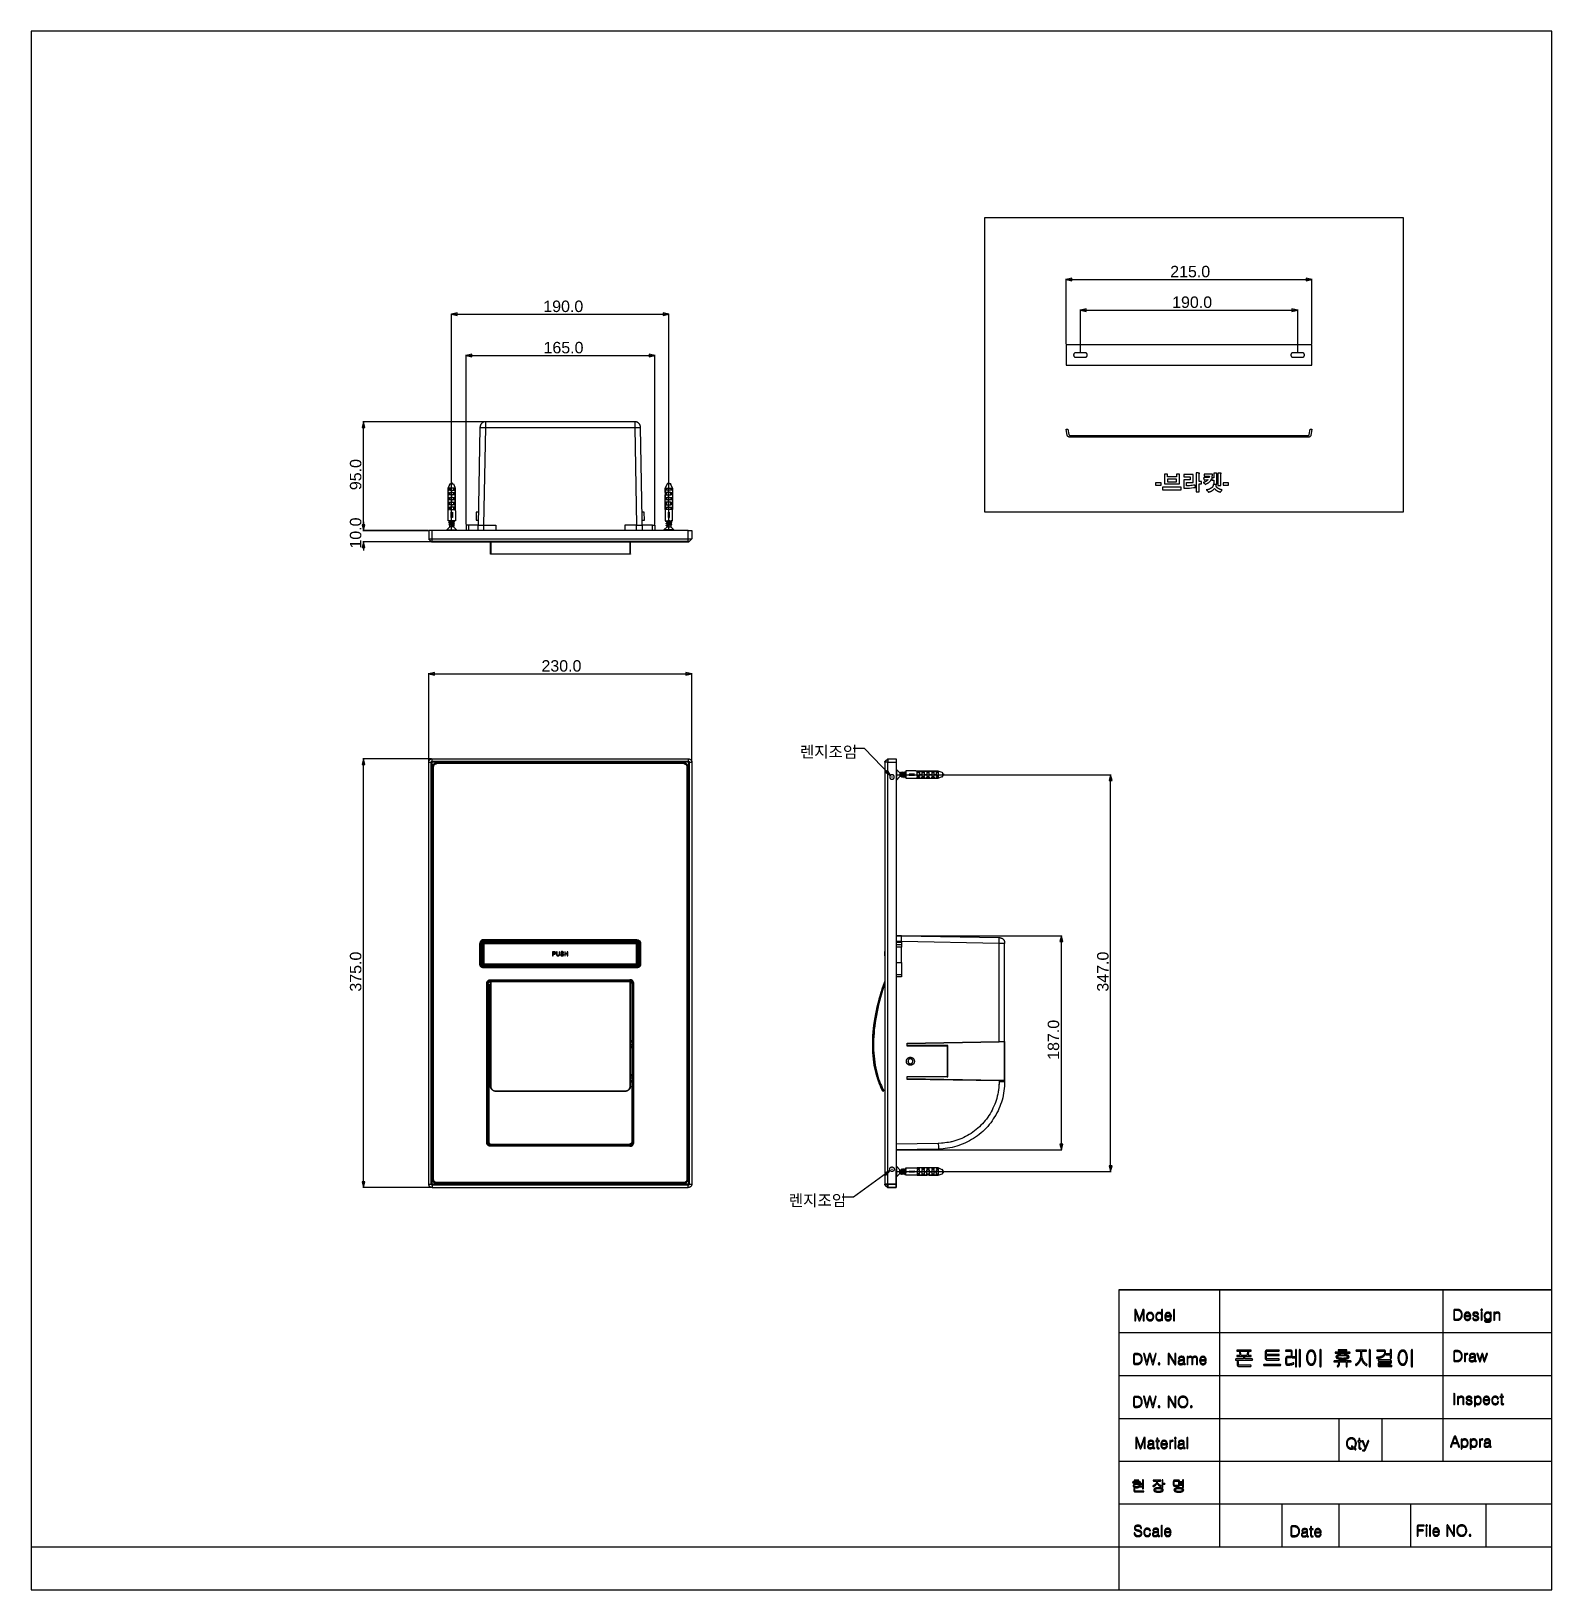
# Model space of a CAD drawing. Header units: millimetres. Extents: x 3033 to 5773, y 123 to 1487.
# Drawn here: x 3033 to 4363, y 123 to 1486 of the extents above; entities that cross this region are included whole.
import ezdxf

# ---------------------------------------------------------------- set-up
doc = ezdxf.new("R2010")
doc.units = ezdxf.units.MM
doc.header["$MEASUREMENT"] = 0
for name, color, linetype in [('____', 5, 'Continuous'), ('_______1', 160, 'Continuous'), ('Default', 7, 'Continuous'), ('Layer 02', 70, 'Continuous'), ('LAYER 10', 2, 'Continuous'), ('TEX', 70, 'Continuous')]:
    doc.layers.add(name, color=color, linetype=linetype)

msp = doc.modelspace()

# ---------------------------------------------------------------- texts
at = {"layer": 'Default', "char_height": 10, "attachment_point": 7, "line_spacing_factor": 0.963855}
for s, insert, width in [('\\fArial;215.0', (4029.3, 1270.4), 43.735), ('\\fArial;190.0', (3481, 1240), 42.651), ('\\fArial;190.0', (4031, 1243.6), 42.651), ('\\fArial;165.0', (3481.2, 1203.9), 42.651), ('\\fArial;230.0', (3479.4, 925.6), 43.735), ('\\fArial;렌지조임', (3705.4, 849.5), 53.193), ('\\fArial;렌지조임', (3695.7, 457.3), 53.193)]:
    msp.add_mtext(s, dxfattribs=dict(at, insert=insert, width=width))
at = {"layer": 'Default', "char_height": 10, "attachment_point": 7, "rotation": 90, "line_spacing_factor": 0.963855}
for s, insert, width in [('\\fArial;95.0', (3322, 1084.4), 35.843), ('\\fArial;10.0', (3322, 1033.3), 34.94), ('\\fArial;375.0', (3322, 645.9), 43.554), ('\\fArial;347.0', (3975.5, 645.9), 43.554), ('\\fArial;187.0', (3932.3, 586.3), 42.651)]:
    msp.add_mtext(s, dxfattribs=dict(at, insert=insert, width=width))

# ---------------------------------------------------------------- linework, layer by layer
at = {"layer": '____'}
for p, q in [((3033.1, 1485.7), (3033.1, 122.8)), ((4363.1, 1485.7), (3033.1, 1485.7)), ((4363.1, 122.8), (4363.1, 1485.7)), ((3984.4, 385.3), (4363.1, 385.3)), ((4363.1, 385.3), (3984.4, 385.3)), ((3984.4, 385.3), (3984.4, 122.8)), ((3033.1, 122.8), (4363.1, 122.8))]:
    msp.add_line(p, q, dxfattribs=at)
at = {"layer": '_______1', "color": 255}
for p, q in [((3400.8, 1090.9), (3400.4, 1090.1)), ((3400.4, 1090.1), (3400.6, 1090.3)), ((3400.6, 1090.3), (3400.8, 1090.3)), ((3401, 1090.7), (3400.8, 1090.9)), ((3400.8, 1090.3), (3401, 1090.5)), ((3401.7, 1090.5), (3401, 1090.7)), ((3401, 1090.5), (3401, 1090.7)), ((3401.3, 1090.1), (3401.7, 1090.3)), ((3401.7, 1090.3), (3401.3, 1090.1)), ((3401.7, 1090.3), (3401.7, 1090.5)), ((3590, 1090.5), (3590.6, 1090.7)), ((3590, 1090.3), (3590, 1090.5)), ((3590.4, 1090.1), (3590, 1090.3)), ((3590, 1090.3), (3590.4, 1090.1)), ((3590.6, 1090.7), (3590.8, 1090.9)), ((3590.6, 1090.5), (3590.6, 1090.7)), ((3590.8, 1090.3), (3590.6, 1090.5)), ((3590.8, 1090.9), (3591.3, 1090.1)), ((3591, 1090.3), (3590.8, 1090.3)), ((3591.3, 1090.1), (3591, 1090.3)), ((3397.7, 1086), (3399.2, 1089.3)), ((3397.7, 1067.4), (3397.7, 1086)), ((3403.9, 1086), (3397.7, 1086)), ((3398.8, 1082.3), (3397.7, 1082.3)), ((3397.7, 1080.2), (3398.8, 1080.2)), ((3398.8, 1078.1), (3397.7, 1078.1)), ((3397.9, 1084.5), (3397.9, 1086)), ((3397.9, 1086), (3397.9, 1084.5)), ((3397.9, 1084.5), (3398.8, 1084.5)), ((3397.9, 1082.3), (3397.9, 1080.2)), ((3397.9, 1078.1), (3397.9, 1075.9)), ((3398.2, 1086), (3398.2, 1084.5)), ((3398.2, 1082.3), (3398.2, 1080.2)), ((3398.2, 1078.1), (3398.2, 1075.9)), ((3398.8, 1084.5), (3398.8, 1086)), ((3398.8, 1080.2), (3398.8, 1082.3)), ((3398.8, 1075.9), (3398.8, 1078.1)), ((3399, 1089.3), (3399.2, 1089.9)), ((3399.2, 1089.3), (3399, 1089.3)), ((3399.2, 1089.9), (3402.5, 1089.9)), ((3399.2, 1086), (3399.2, 1084.5)), ((3399.2, 1084.5), (3403.9, 1084.5)), ((3399.2, 1082.3), (3403.9, 1082.3)), ((3399.2, 1080.2), (3399.2, 1082.3)), ((3403.9, 1080.2), (3399.2, 1080.2)), ((3399.2, 1075.9), (3399.2, 1078.1)), ((3399.2, 1078.1), (3403.9, 1078.1)), ((3400.6, 1090.1), (3399.8, 1089.9)), ((3399.8, 1089.9), (3400.4, 1090.1)), ((3401.3, 1090.1), (3400.6, 1090.1)), ((3400.8, 1089.9), (3401, 1089.9)), ((3401, 1089.9), (3401.3, 1090.1)), ((3401, 1082.3), (3401, 1084.5)), ((3401, 1078.1), (3401, 1080.2)), ((3401.5, 1089.9), (3401.3, 1090.1)), ((3402.5, 1089.9), (3402.7, 1089.3)), ((3402.7, 1089.3), (3403.9, 1086)), ((3402.7, 1084.5), (3402.7, 1086)), ((3402.7, 1080.2), (3402.7, 1082.3)), ((3402.7, 1075.9), (3402.7, 1078.1)), ((3402.9, 1084.5), (3402.9, 1086)), ((3402.9, 1080.2), (3402.9, 1082.3)), ((3402.9, 1075.9), (3402.9, 1078.1)), ((3403.5, 1086), (3403.5, 1084.5)), ((3403.5, 1082.3), (3403.5, 1080.2)), ((3403.5, 1078.1), (3403.5, 1075.9)), ((3403.9, 1084.5), (3403.9, 1086)), ((3403.9, 1086), (3403.9, 1084.5)), ((3403.9, 1084.5), (3403.9, 1082.3)), ((3403.9, 1082.3), (3403.9, 1084.5)), ((3403.9, 1082.3), (3403.9, 1080.2)), ((3403.9, 1082.3), (3403.9, 1080.2)), ((3403.9, 1080.2), (3403.9, 1078.1)), ((3403.9, 1078.1), (3403.9, 1080.2)), ((3403.9, 1078.1), (3403.9, 1075.9)), ((3403.9, 1078.1), (3403.9, 1075.9)), ((3589, 1089.3), (3587.7, 1086)), ((3587.7, 1084.5), (3587.7, 1086)), ((3587.7, 1086), (3587.7, 1084.5)), ((3587.7, 1086), (3593.9, 1086)), ((3592.5, 1084.5), (3587.7, 1084.5)), ((3587.7, 1084.5), (3587.7, 1082.3)), ((3587.7, 1082.3), (3587.7, 1084.5)), ((3587.7, 1082.3), (3587.7, 1080.2)), ((3592.5, 1082.3), (3587.7, 1082.3)), ((3587.7, 1082.3), (3587.7, 1080.2)), ((3587.7, 1078.1), (3587.7, 1080.2)), ((3587.7, 1080.2), (3587.7, 1078.1)), ((3587.7, 1080.2), (3592.5, 1080.2)), ((3587.7, 1075.9), (3587.7, 1078.1)), ((3587.7, 1078.1), (3592.5, 1078.1)), ((3587.7, 1075.9), (3587.7, 1078.1)), ((3588.2, 1086), (3588.2, 1084.5)), ((3588.2, 1082.3), (3588.2, 1080.2)), ((3588.2, 1078.1), (3588.2, 1075.9)), ((3588.8, 1084.5), (3588.8, 1086)), ((3588.8, 1080.2), (3588.8, 1082.3)), ((3588.8, 1075.9), (3588.8, 1078.1)), ((3589.2, 1089.9), (3589, 1089.3)), ((3589, 1084.5), (3589, 1086)), ((3589, 1080.2), (3589, 1082.3)), ((3589, 1075.9), (3589, 1078.1)), ((3592.5, 1089.9), (3589.2, 1089.9)), ((3590.4, 1090.1), (3590.2, 1089.9)), ((3590.6, 1089.9), (3590.4, 1090.1)), ((3591, 1090.1), (3590.4, 1090.1)), ((3590.8, 1089.9), (3590.6, 1089.9)), ((3590.6, 1082.3), (3590.6, 1084.5)), ((3590.6, 1078.1), (3590.6, 1080.2)), ((3591.9, 1089.9), (3591, 1090.1)), ((3591.3, 1090.1), (3591.9, 1089.9)), ((3592.7, 1089.3), (3592.5, 1089.9)), ((3593.9, 1086), (3592.5, 1089.3)), ((3592.5, 1089.3), (3592.7, 1089.3)), ((3592.5, 1086), (3592.5, 1084.5)), ((3592.5, 1080.2), (3592.5, 1082.3)), ((3592.5, 1078.1), (3592.5, 1075.9)), ((3592.9, 1084.5), (3592.9, 1086)), ((3593.7, 1084.5), (3592.9, 1084.5)), ((3592.9, 1080.2), (3592.9, 1082.3)), ((3592.9, 1082.3), (3593.9, 1082.3)), ((3593.9, 1080.2), (3592.9, 1080.2)), ((3592.9, 1075.9), (3592.9, 1078.1)), ((3592.9, 1078.1), (3593.9, 1078.1)), ((3593.5, 1086), (3593.5, 1084.5)), ((3593.5, 1082.3), (3593.5, 1080.2)), ((3593.5, 1078.1), (3593.5, 1075.9)), ((3593.7, 1084.5), (3593.7, 1086)), ((3593.7, 1086), (3593.7, 1084.5)), ((3593.7, 1082.3), (3593.7, 1080.2)), ((3593.7, 1078.1), (3593.7, 1075.9)), ((3593.9, 1086), (3593.9, 1067.4)), ((3397.7, 1075.9), (3398.8, 1075.9)), ((3398.8, 1073.8), (3397.7, 1073.8)), ((3397.7, 1071.5), (3398.8, 1071.5)), ((3398.8, 1069.5), (3397.7, 1069.5)), ((3397.7, 1066.4), (3397.7, 1067.4)), ((3397.7, 1067.4), (3398.8, 1067.4)), ((3397.7, 1057.7), (3397.7, 1066.4)), ((3397.9, 1073.8), (3397.9, 1071.5)), ((3397.9, 1069.5), (3397.9, 1067.4)), ((3398.2, 1073.8), (3398.2, 1071.5)), ((3398.2, 1069.5), (3398.2, 1067.4)), ((3398.8, 1071.5), (3398.8, 1073.8)), ((3398.8, 1067.4), (3398.8, 1069.5)), ((3403.9, 1075.9), (3399.2, 1075.9)), ((3399.2, 1071.5), (3399.2, 1073.8)), ((3399.2, 1073.8), (3403.9, 1073.8)), ((3403.9, 1071.5), (3399.2, 1071.5)), ((3403.9, 1069.5), (3399.2, 1069.5)), ((3399.2, 1069.5), (3399.2, 1067.4)), ((3399.2, 1067.4), (3402.7, 1067.4)), ((3400.4, 1060.4), (3400.4, 1065.1)), ((3400.4, 1065.1), (3400.6, 1064.9)), ((3400.6, 1064.9), (3400.8, 1064.9)), ((3400.8, 1064.9), (3401, 1064.9)), ((3401, 1073.8), (3401, 1075.9)), ((3401, 1069.5), (3401, 1071.5)), ((3401, 1064.9), (3401.5, 1065.1)), ((3401.5, 1065.1), (3401.5, 1060.4)), ((3402.7, 1071.5), (3402.7, 1073.8)), ((3402.7, 1067.4), (3402.7, 1069.5)), ((3402.9, 1071.5), (3402.9, 1073.8)), ((3402.9, 1069.5), (3402.9, 1067.4)), ((3402.9, 1067.4), (3403.9, 1067.4)), ((3403.5, 1073.8), (3403.5, 1071.5)), ((3403.5, 1069.5), (3403.5, 1067.4)), ((3403.9, 1073.8), (3403.9, 1075.9)), ((3403.9, 1075.9), (3403.9, 1073.8)), ((3403.9, 1073.8), (3403.9, 1071.5)), ((3403.9, 1073.8), (3403.9, 1071.5)), ((3403.9, 1071.5), (3403.9, 1069.5)), ((3403.9, 1069.5), (3403.9, 1071.5)), ((3403.9, 1069.5), (3403.9, 1067.4)), ((3403.9, 1067.4), (3403.9, 1069.5)), ((3403.9, 1067.4), (3403.9, 1066.4)), ((3403.9, 1066.4), (3404.1, 1066.4)), ((3404.1, 1066.4), (3404.1, 1057.7)), ((3587.7, 1066.4), (3587.5, 1066.4)), ((3587.5, 1066.4), (3587.5, 1057.7)), ((3587.7, 1073.8), (3587.7, 1075.9)), ((3587.7, 1073.8), (3587.7, 1075.9)), ((3592.5, 1075.9), (3587.7, 1075.9)), ((3587.7, 1071.5), (3587.7, 1073.8)), ((3587.7, 1073.8), (3587.7, 1071.5)), ((3592.5, 1073.8), (3587.7, 1073.8)), ((3587.7, 1071.5), (3587.7, 1069.5)), ((3587.7, 1069.5), (3587.7, 1071.5)), ((3587.7, 1071.5), (3592.5, 1071.5)), ((3587.7, 1069.5), (3587.7, 1067.4)), ((3587.7, 1067.4), (3587.7, 1069.5)), ((3587.7, 1069.5), (3592.5, 1069.5)), ((3587.7, 1067.4), (3587.7, 1066.4)), ((3588.8, 1067.4), (3587.7, 1067.4)), ((3588.2, 1073.8), (3588.2, 1071.5)), ((3588.2, 1069.5), (3588.2, 1067.4)), ((3588.8, 1071.5), (3588.8, 1073.8)), ((3588.8, 1069.5), (3588.8, 1067.4)), ((3589, 1071.5), (3589, 1073.8)), ((3589, 1067.4), (3589, 1069.5)), ((3592.5, 1067.4), (3589, 1067.4)), ((3590.6, 1064.9), (3590.2, 1065.1)), ((3590.2, 1065.1), (3590.2, 1060.4)), ((3590.6, 1073.8), (3590.6, 1075.9)), ((3590.6, 1069.5), (3590.6, 1071.5)), ((3590.8, 1064.9), (3590.6, 1064.9)), ((3591, 1064.9), (3590.8, 1064.9)), ((3591.3, 1065.1), (3591, 1064.9)), ((3591.3, 1060.4), (3591.3, 1065.1)), ((3592.5, 1071.5), (3592.5, 1073.8)), ((3592.5, 1069.5), (3592.5, 1067.4)), ((3593.9, 1075.9), (3592.9, 1075.9)), ((3592.9, 1071.5), (3592.9, 1073.8)), ((3592.9, 1073.8), (3593.9, 1073.8)), ((3593.9, 1071.5), (3592.9, 1071.5)), ((3592.9, 1067.4), (3592.9, 1069.5)), ((3592.9, 1069.5), (3593.9, 1069.5)), ((3593.9, 1067.4), (3592.9, 1067.4)), ((3593.5, 1073.8), (3593.5, 1071.5)), ((3593.5, 1069.5), (3593.5, 1067.4)), ((3593.7, 1073.8), (3593.7, 1071.5)), ((3593.7, 1069.5), (3593.7, 1067.4)), ((3593.9, 1066.4), (3593.9, 1067.4)), ((3593.9, 1057.7), (3593.9, 1066.4)), ((3396.5, 1049.6), (3399.2, 1052.3)), ((3396.5, 1049.6), (3405.2, 1049.6)), ((3396.5, 1049.2), (3396.5, 1049.6)), ((3404.1, 1057.7), (3397.7, 1057.7)), ((3398.4, 1057.5), (3398.6, 1057.7)), ((3398.8, 1057.5), (3398.4, 1057.5)), ((3398.4, 1057.5), (3399.2, 1057.1)), ((3398.4, 1055.8), (3398.4, 1056.1)), ((3398.4, 1056.1), (3399, 1056.1)), ((3398.6, 1056.1), (3398.4, 1056.1)), ((3398.4, 1056.1), (3398.4, 1055.8)), ((3399, 1055.8), (3398.4, 1055.8)), ((3398.4, 1055.8), (3399.2, 1055.4)), ((3398.6, 1054.2), (3398.4, 1054.4)), ((3398.4, 1054.4), (3398.8, 1054.4)), ((3398.6, 1054.4), (3398.4, 1054.4)), ((3398.4, 1054.4), (3399.2, 1054)), ((3398.6, 1057.7), (3399, 1057.7)), ((3398.6, 1057.7), (3398.8, 1057.7)), ((3398.8, 1057.7), (3398.6, 1057.7)), ((3399.4, 1056.3), (3398.6, 1056.1)), ((3399.8, 1056.3), (3398.6, 1056.1)), ((3399.4, 1054.8), (3398.6, 1054.4)), ((3399.6, 1054.2), (3398.6, 1054.2)), ((3399, 1057.3), (3398.8, 1057.5)), ((3398.8, 1054.4), (3399, 1054.6)), ((3399.6, 1057.3), (3399, 1057.3)), ((3399, 1056.1), (3399.6, 1056.3)), ((3399.6, 1055.6), (3399, 1055.8)), ((3399, 1054.6), (3399.6, 1054.6)), ((3399.2, 1057.1), (3399.4, 1057.3)), ((3399.2, 1057.1), (3399.2, 1056.3)), ((3399.2, 1055.4), (3399.4, 1055.6)), ((3399.2, 1054.6), (3399.2, 1055.4)), ((3399.2, 1052.3), (3399.2, 1054)), ((3399.2, 1054), (3399.4, 1054)), ((3402.5, 1052.3), (3399.2, 1052.3)), ((3399.4, 1057.3), (3399.6, 1057.3)), ((3400.8, 1056.7), (3399.4, 1056.3)), ((3399.4, 1055.6), (3399.6, 1055.6)), ((3400.8, 1055), (3399.4, 1054.8)), ((3399.4, 1054), (3399.6, 1054.2)), ((3399.6, 1057.3), (3400, 1057.5)), ((3400.8, 1057.1), (3399.6, 1057.3)), ((3399.6, 1056.3), (3400.8, 1056.5)), ((3399.6, 1055.6), (3400, 1055.8)), ((3400.8, 1055.6), (3399.6, 1055.6)), ((3399.6, 1054.6), (3400.8, 1054.8)), ((3400.8, 1054), (3399.6, 1054.2)), ((3399.6, 1054.2), (3400, 1054.2)), ((3400.8, 1056.5), (3399.8, 1056.3)), ((3400, 1057.5), (3400.8, 1057.5)), ((3400, 1055.8), (3400.8, 1055.8)), ((3400, 1054.2), (3400.8, 1054.4)), ((3401.5, 1061), (3400.4, 1061)), ((3401.5, 1060.4), (3400.4, 1060.4)), ((3400.8, 1057.5), (3401.9, 1057.7)), ((3402.1, 1057.1), (3400.8, 1057.1)), ((3401.7, 1056.7), (3400.8, 1056.7)), ((3400.8, 1056.5), (3402.1, 1056.5)), ((3402.1, 1056.5), (3400.8, 1056.5)), ((3400.8, 1055.8), (3402.5, 1056.3)), ((3402.1, 1055.4), (3400.8, 1055.6)), ((3401.7, 1055.2), (3400.8, 1055)), ((3400.8, 1054.8), (3402.1, 1054.8)), ((3400.8, 1054.4), (3401.7, 1054.4)), ((3402.1, 1053.8), (3400.8, 1054)), ((3401.7, 1053.6), (3400.8, 1053.4)), ((3402.1, 1053.4), (3400.8, 1053.2)), ((3400.8, 1053.2), (3402.1, 1053.4)), ((3400.8, 1053.4), (3400.8, 1052.7)), ((3400.8, 1052.7), (3401.7, 1052.7)), ((3402.1, 1056.9), (3401.7, 1056.7)), ((3402.3, 1055.2), (3401.7, 1055.2)), ((3401.7, 1054.4), (3402.5, 1054.6)), ((3402.1, 1053.6), (3401.7, 1053.6)), ((3401.7, 1052.7), (3402.5, 1053)), ((3402.7, 1056.9), (3402.1, 1057.1)), ((3402.5, 1056.9), (3402.1, 1056.9)), ((3402.1, 1056.5), (3402.7, 1056.7)), ((3402.7, 1056.7), (3402.1, 1056.5)), ((3402.7, 1055.4), (3402.1, 1055.4)), ((3402.1, 1054.8), (3402.7, 1055)), ((3403.1, 1053.8), (3402.1, 1053.8)), ((3402.3, 1053.8), (3402.1, 1053.6)), ((3402.7, 1053.4), (3402.1, 1053.4)), ((3402.1, 1053.4), (3403.1, 1053.4)), ((3402.5, 1055.4), (3402.3, 1055.2)), ((3402.5, 1053.8), (3402.3, 1053.8)), ((3402.5, 1057.7), (3402.5, 1057.1)), ((3403.1, 1056.9), (3402.5, 1057.1)), ((3402.5, 1057.1), (3402.5, 1056.9)), ((3402.5, 1056.3), (3403.3, 1056.7)), ((3402.5, 1056.3), (3402.5, 1055.4)), ((3403.1, 1055.2), (3402.5, 1055.4)), ((3402.5, 1054.6), (3403.3, 1055)), ((3402.5, 1054.6), (3402.5, 1053.8)), ((3403.1, 1053.6), (3402.5, 1053.8)), ((3402.5, 1053.2), (3403.3, 1053.6)), ((3402.5, 1053.2), (3402.5, 1052.3)), ((3402.5, 1053), (3402.5, 1053.2)), ((3405.2, 1049.6), (3402.5, 1052.3)), ((3403.3, 1056.9), (3402.7, 1056.9)), ((3402.7, 1056.7), (3403.1, 1056.7)), ((3403.3, 1056.7), (3402.7, 1056.7)), ((3403.1, 1055.2), (3402.7, 1055.4)), ((3402.7, 1055), (3403.1, 1055)), ((3403.3, 1053.6), (3402.7, 1053.4)), ((3403.1, 1056.7), (3403.3, 1056.9)), ((3403.3, 1056.9), (3403.1, 1056.9)), ((3403.1, 1055), (3403.3, 1055.2)), ((3403.3, 1055.2), (3403.1, 1055.2)), ((3403.1, 1053.6), (3403.1, 1053.8)), ((3403.1, 1053.4), (3403.1, 1053.6)), ((3403.1, 1053.6), (3403.3, 1053.6)), ((3403.3, 1053.6), (3403.1, 1053.6)), ((3403.3, 1053.6), (3403.1, 1053.6)), ((3403.3, 1056.7), (3403.3, 1056.9)), ((3405.2, 1049.6), (3405.2, 1049.2)), ((3586.5, 1049.6), (3589.2, 1052.3)), ((3586.5, 1049.2), (3586.5, 1049.6)), ((3595.2, 1049.6), (3586.5, 1049.6)), ((3587.5, 1057.7), (3593.9, 1057.7)), ((3588.4, 1056.7), (3588.4, 1056.9)), ((3588.4, 1056.9), (3588.6, 1056.9)), ((3588.6, 1056.7), (3588.4, 1056.9)), ((3588.4, 1056.9), (3589, 1056.9)), ((3589, 1056.7), (3588.4, 1056.7)), ((3588.4, 1056.7), (3589.2, 1056.3)), ((3588.6, 1055), (3588.4, 1055.2)), ((3588.4, 1055.2), (3588.6, 1055.2)), ((3589.2, 1054.6), (3588.4, 1055)), ((3588.4, 1053.6), (3588.6, 1053.6)), ((3589.2, 1053.2), (3588.4, 1053.6)), ((3588.4, 1053.6), (3589, 1053.4)), ((3588.6, 1053.6), (3588.4, 1053.6)), ((3588.4, 1053.6), (3588.6, 1053.6)), ((3588.6, 1056.9), (3589.2, 1057.1)), ((3589, 1056.7), (3588.6, 1056.7)), ((3588.6, 1055.2), (3589.2, 1055.4)), ((3588.6, 1055.2), (3589, 1055.4)), ((3589, 1055), (3588.6, 1055)), ((3588.6, 1053.6), (3589.2, 1053.8)), ((3588.6, 1053.6), (3588.6, 1053.8)), ((3588.6, 1053.8), (3589.6, 1053.8)), ((3588.6, 1053.4), (3588.6, 1053.6)), ((3589.6, 1053.4), (3588.6, 1053.4)), ((3589, 1056.9), (3589.6, 1057.1)), ((3589.6, 1056.5), (3589, 1056.7)), ((3589.6, 1056.5), (3589, 1056.7)), ((3589, 1055.4), (3589.6, 1055.4)), ((3589.6, 1054.8), (3589, 1055)), ((3589, 1053.4), (3589.6, 1053.4)), ((3589.2, 1057.7), (3589.2, 1057.1)), ((3589.2, 1057.1), (3589.2, 1056.9)), ((3589.2, 1056.9), (3589.6, 1056.9)), ((3589.2, 1056.3), (3589.2, 1055.4)), ((3589.2, 1056.3), (3590.8, 1055.8)), ((3589.2, 1055.4), (3589.4, 1055.2)), ((3589.2, 1054.6), (3589.2, 1053.8)), ((3590, 1054.4), (3589.2, 1054.6)), ((3589.2, 1053.8), (3589.4, 1053.8)), ((3589.2, 1052.3), (3589.2, 1053.2)), ((3589.2, 1053), (3589.2, 1053.2)), ((3590, 1052.7), (3589.2, 1053)), ((3589.2, 1052.3), (3592.5, 1052.3)), ((3589.4, 1055.2), (3590, 1055.2)), ((3589.4, 1053.8), (3589.6, 1053.6)), ((3589.6, 1057.1), (3590.8, 1057.1)), ((3589.6, 1056.9), (3590, 1056.7)), ((3590.8, 1056.5), (3589.6, 1056.5)), ((3590.8, 1056.5), (3589.6, 1056.5)), ((3589.6, 1055.4), (3590.8, 1055.6)), ((3590.8, 1054.8), (3589.6, 1054.8)), ((3589.6, 1053.8), (3590.8, 1054)), ((3589.6, 1053.6), (3590, 1053.6)), ((3589.6, 1053.4), (3590.8, 1053.2)), ((3590.8, 1053.2), (3589.6, 1053.4)), ((3590.8, 1057.5), (3589.8, 1057.7)), ((3590, 1056.7), (3590.8, 1056.7)), ((3590, 1055.2), (3590.8, 1055)), ((3590.8, 1054.4), (3590, 1054.4)), ((3590, 1053.6), (3590.8, 1053.4)), ((3590.8, 1052.7), (3590, 1052.7)), ((3590.2, 1061), (3591.3, 1061)), ((3590.2, 1060.4), (3591.3, 1060.4)), ((3591.7, 1057.5), (3590.8, 1057.5)), ((3590.8, 1057.1), (3592.1, 1057.3)), ((3590.8, 1056.7), (3592.3, 1056.3)), ((3591.9, 1056.3), (3590.8, 1056.5)), ((3592.1, 1056.3), (3590.8, 1056.5)), ((3590.8, 1055.8), (3591.7, 1055.8)), ((3590.8, 1055.6), (3592.1, 1055.6)), ((3590.8, 1055), (3592.3, 1054.8)), ((3592.1, 1054.6), (3590.8, 1054.8)), ((3591.7, 1054.2), (3590.8, 1054.4)), ((3590.8, 1054), (3592.1, 1054.2)), ((3590.8, 1053.4), (3590.8, 1052.7)), ((3592.1, 1057.3), (3591.7, 1057.5)), ((3591.7, 1055.8), (3592.1, 1055.6)), ((3592.1, 1054.2), (3591.7, 1054.2)), ((3593.1, 1056.1), (3591.9, 1056.3)), ((3592.3, 1057.3), (3592.1, 1057.3)), ((3592.1, 1057.3), (3592.7, 1057.3)), ((3592.7, 1056.1), (3592.1, 1056.3)), ((3592.1, 1055.6), (3592.7, 1055.8)), ((3592.1, 1055.6), (3592.3, 1055.6)), ((3592.7, 1054.6), (3592.1, 1054.6)), ((3592.3, 1054), (3592.1, 1054.2)), ((3592.1, 1054.2), (3593.1, 1054.2)), ((3592.5, 1057.1), (3592.3, 1057.3)), ((3592.3, 1056.3), (3593.1, 1056.1)), ((3592.3, 1055.6), (3592.5, 1055.4)), ((3592.3, 1054.8), (3593.1, 1054.4)), ((3592.5, 1054), (3592.3, 1054)), ((3593.3, 1057.5), (3592.5, 1057.1)), ((3592.5, 1057.1), (3592.5, 1056.3)), ((3592.5, 1055.4), (3593.3, 1055.8)), ((3592.5, 1055.4), (3592.5, 1054.6)), ((3593.3, 1054.4), (3592.5, 1054)), ((3592.5, 1054), (3592.5, 1052.3)), ((3592.5, 1052.3), (3595.2, 1049.6)), ((3593.1, 1057.7), (3592.7, 1057.7)), ((3592.7, 1057.3), (3592.9, 1057.5)), ((3593.3, 1056.1), (3592.7, 1056.1)), ((3592.7, 1055.8), (3593.3, 1055.8)), ((3592.9, 1054.4), (3592.7, 1054.6)), ((3593.1, 1057.7), (3592.9, 1057.7)), ((3592.9, 1057.7), (3593.1, 1057.7)), ((3592.9, 1057.5), (3593.3, 1057.5)), ((3593.3, 1054.4), (3592.9, 1054.4)), ((3593.3, 1057.5), (3593.1, 1057.7)), ((3593.3, 1056.1), (3593.1, 1056.1)), ((3593.1, 1054.4), (3593.3, 1054.4)), ((3593.1, 1054.2), (3593.3, 1054.4)), ((3593.3, 1055.8), (3593.3, 1056.1)), ((3593.3, 1055.8), (3593.3, 1056.1)), ((3595.2, 1049.6), (3595.2, 1049.2)), ((3405.2, 1049.2), (3396.5, 1049.2)), ((3595.2, 1049.2), (3586.5, 1049.2)), ((3790.1, 839.9), (3789.7, 839.9)), ((3789.7, 839.9), (3789.7, 831.2)), ((3790.1, 831.2), (3790.1, 839.9)), ((3790.1, 839.9), (3792.8, 837.2)), ((3792.8, 833.9), (3790.1, 831.2)), ((3792.8, 837.2), (3792.8, 833.9)), ((3793.6, 837.2), (3792.8, 837.2)), ((3794.5, 833.9), (3792.8, 833.9)), ((3793.2, 836.4), (3793.4, 837.2)), ((3793.2, 835.6), (3793.2, 836.4)), ((3793.9, 835.6), (3793.2, 835.6)), ((3793.4, 837.2), (3793.6, 837.2)), ((3793.6, 837.2), (3794.1, 838.1)), ((3793.9, 836.8), (3793.6, 835.6)), ((3793.6, 835.6), (3793.9, 836.8)), ((3794.1, 838.1), (3793.9, 837.4)), ((3793.9, 836.8), (3793.9, 837.9)), ((3793.9, 837.9), (3794.1, 837.9)), ((3793.9, 837.4), (3793.9, 836.8)), ((3794.1, 836.4), (3793.9, 835.6)), ((3794.1, 837.9), (3794.1, 838.1)), ((3794.1, 838.1), (3794.1, 837.9)), ((3794.1, 838.1), (3794.1, 837.9)), ((3794.1, 837.9), (3794.3, 837.9)), ((3794.1, 837.9), (3794.3, 837.2)), ((3794.3, 837), (3794.1, 836.8)), ((3794.1, 836.8), (3794.1, 836.4)), ((3794.3, 837.9), (3794.3, 836.8)), ((3795.1, 837.2), (3794.3, 837.2)), ((3794.3, 837.2), (3794.3, 837)), ((3794.3, 836.8), (3794.5, 835.6)), ((3794.5, 835.6), (3794.7, 834.3)), ((3794.5, 834.1), (3794.7, 834.3)), ((3794.5, 833.9), (3794.5, 834.1)), ((3794.9, 833.1), (3794.5, 833.9)), ((3794.7, 834.8), (3794.9, 835.6)), ((3794.7, 834.3), (3794.7, 834.8)), ((3794.7, 834.3), (3794.7, 833.7)), ((3794.7, 833.7), (3794.7, 833.3)), ((3794.7, 833.3), (3794.9, 833.1)), ((3794.9, 836.4), (3795.1, 837.2)), ((3794.9, 835.6), (3794.9, 836.4)), ((3795.3, 834.1), (3794.9, 833.3)), ((3794.9, 833.5), (3795.1, 833.7)), ((3794.9, 833.3), (3794.9, 833.5)), ((3794.9, 833.1), (3794.9, 833.3)), ((3794.9, 833.3), (3794.9, 833.1)), ((3795.1, 837.2), (3795.5, 838.1)), ((3795.1, 834.3), (3795.3, 835.6)), ((3795.1, 833.7), (3795.1, 834.3)), ((3795.9, 833.9), (3795.1, 833.9)), ((3795.3, 836.8), (3795.5, 837.4)), ((3795.3, 835.6), (3795.3, 836.8)), ((3795.5, 835.6), (3795.3, 834.1)), ((3795.5, 837.9), (3795.7, 838.1)), ((3795.5, 837.4), (3795.5, 837.9)), ((3795.7, 836.4), (3795.5, 835.6)), ((3795.7, 838.1), (3795.7, 837.9)), ((3795.7, 837.9), (3795.9, 837.2)), ((3795.7, 837.9), (3795.9, 837.4)), ((3795.9, 837.2), (3795.7, 837)), ((3795.7, 837), (3795.7, 836.4)), ((3795.9, 837.4), (3795.9, 836.8)), ((3796.7, 837.2), (3795.9, 837.2)), ((3795.9, 836.8), (3796.1, 835.6)), ((3795.9, 833.9), (3796.1, 834.1)), ((3796.3, 833.1), (3795.9, 833.9)), ((3796.1, 835.6), (3796.1, 834.3)), ((3796.1, 834.3), (3796.3, 834.8)), ((3796.1, 834.3), (3796.3, 833.7)), ((3796.1, 834.1), (3796.1, 834.3)), ((3796.3, 835.6), (3796.7, 837.2)), ((3796.3, 834.8), (3796.3, 835.6)), ((3796.3, 833.7), (3796.3, 833.1)), ((3796.3, 833.1), (3796.5, 833.1)), ((3796.5, 833.1), (3796.3, 833.1)), ((3796.5, 833.3), (3796.7, 834.6)), ((3796.5, 833.7), (3796.7, 834.3)), ((3796.7, 834.1), (3796.5, 833.3)), ((3796.5, 833.3), (3796.5, 833.7)), ((3796.5, 833.1), (3796.5, 833.3)), ((3796.5, 833.3), (3796.5, 833.1)), ((3796.7, 837.2), (3797.2, 838.1)), ((3796.7, 834.3), (3796.9, 835.6)), ((3797.2, 835.6), (3796.7, 834.1)), ((3796.7, 834.6), (3796.9, 835.6)), ((3796.7, 833.9), (3797.6, 833.9)), ((3796.9, 836.8), (3797.2, 837.4)), ((3796.9, 836.8), (3797.2, 837.4)), ((3796.9, 835.6), (3796.9, 836.8)), ((3796.9, 835.6), (3796.9, 836.8)), ((3797.2, 837.9), (3797.4, 838.1)), ((3797.2, 837.4), (3797.2, 838.1)), ((3797.2, 838.1), (3797.4, 838.1)), ((3797.2, 837.4), (3797.2, 837.9)), ((3797.4, 836.8), (3797.2, 836.4)), ((3797.2, 836.4), (3797.2, 835.6)), ((3797.4, 838.1), (3797.4, 837.9)), ((3797.4, 838.1), (3797.4, 837.9)), ((3797.4, 837.9), (3797.4, 837.4)), ((3797.4, 837.9), (3797.6, 837.2)), ((3797.4, 837.4), (3797.6, 836.8)), ((3797.6, 837.2), (3797.4, 837.2)), ((3797.4, 837.2), (3797.4, 836.8)), ((3798.2, 837.2), (3797.6, 837.2)), ((3797.6, 836.8), (3797.6, 835.6)), ((3797.6, 835.6), (3797.8, 834.3)), ((3797.6, 833.9), (3797.8, 834.1)), ((3798, 833.1), (3797.6, 833.9)), ((3797.8, 834.3), (3798, 834.8)), ((3797.8, 834.3), (3797.8, 833.7)), ((3797.8, 834.1), (3797.8, 834.3)), ((3797.8, 833.7), (3798, 833.5)), ((3798, 835.6), (3798.2, 836.6)), ((3798, 834.8), (3798, 835.6)), ((3798, 833.5), (3798, 833.3)), ((3798, 833.3), (3798, 833.1)), ((3798, 833.1), (3798.2, 833.3)), ((3806.9, 838.9), (3798.2, 838.9)), ((3798.2, 838.9), (3798.2, 832.5)), ((3798.2, 833.3), (3798.2, 833.7)), ((3798.2, 833.3), (3798.2, 833.5)), ((3798.2, 833.5), (3798.2, 833.3)), ((3798.2, 832.5), (3806.9, 832.5)), ((3805.6, 836.2), (3800.9, 836.2)), ((3800.9, 836.2), (3800.9, 835.2)), ((3800.9, 835.2), (3805.6, 835.2)), ((3801.5, 836.2), (3801.5, 835.2)), ((3805.4, 835.8), (3805.6, 836.2)), ((3805.4, 835.6), (3805.4, 835.8)), ((3805.4, 835.4), (3805.4, 835.6)), ((3805.6, 835.2), (3805.4, 835.4)), ((3806.9, 838.7), (3806.9, 838.9)), ((3807.9, 838.7), (3806.9, 838.7)), ((3806.9, 832.5), (3807.9, 832.5)), ((3810, 838.7), (3807.9, 838.7)), ((3807.9, 838.7), (3810, 838.7)), ((3807.9, 837.7), (3807.9, 838.7)), ((3810, 838.3), (3807.9, 838.3)), ((3810, 837.7), (3807.9, 837.7)), ((3807.9, 833.9), (3807.9, 837.4)), ((3807.9, 837.4), (3810, 837.4)), ((3810, 833.9), (3807.9, 833.9)), ((3807.9, 832.5), (3807.9, 833.5)), ((3807.9, 833.5), (3810, 833.5)), ((3810, 832.9), (3807.9, 832.9)), ((3810, 832.7), (3807.9, 832.7)), ((3807.9, 832.5), (3826.5, 832.5)), ((3812, 838.7), (3810, 838.7)), ((3810, 838.7), (3812, 838.7)), ((3810, 838.7), (3810, 833.9)), ((3810, 835.8), (3812, 835.8)), ((3810, 833.5), (3810, 832.5)), ((3812, 838.7), (3814.3, 838.7)), ((3814.3, 838.7), (3812, 838.7)), ((3812, 838.7), (3812, 833.9)), ((3814.3, 838.3), (3812, 838.3)), ((3812, 837.7), (3814.3, 837.7)), ((3812, 837.4), (3814.3, 837.4)), ((3812, 833.9), (3814.3, 833.9)), ((3812, 832.5), (3812, 833.5)), ((3812, 833.5), (3814.3, 833.5)), ((3814.3, 832.9), (3812, 832.9)), ((3814.3, 832.7), (3812, 832.7)), ((3814.3, 833.9), (3814.3, 838.7)), ((3814.3, 838.7), (3816.4, 838.7)), ((3816.4, 838.7), (3814.3, 838.7)), ((3814.3, 835.8), (3816.4, 835.8)), ((3814.3, 833.5), (3814.3, 832.5)), ((3816.4, 838.7), (3818.6, 838.7)), ((3818.6, 838.7), (3816.4, 838.7)), ((3816.4, 838.7), (3816.4, 833.9)), ((3818.6, 838.3), (3816.4, 838.3)), ((3816.4, 837.7), (3818.6, 837.7)), ((3816.4, 837.4), (3818.6, 837.4)), ((3816.4, 833.9), (3818.6, 833.9)), ((3816.4, 832.5), (3816.4, 833.5)), ((3816.4, 833.5), (3818.6, 833.5)), ((3818.6, 832.9), (3816.4, 832.9)), ((3818.6, 832.7), (3816.4, 832.7)), ((3820.7, 838.7), (3818.6, 838.7)), ((3818.6, 838.7), (3820.7, 838.7)), ((3818.6, 833.9), (3818.6, 838.7)), ((3818.6, 835.8), (3820.7, 835.8)), ((3818.6, 833.5), (3818.6, 832.5)), ((3822.8, 838.7), (3820.7, 838.7)), ((3822.8, 838.7), (3820.7, 838.7)), ((3820.7, 838.7), (3820.7, 833.9)), ((3822.8, 838.3), (3820.7, 838.3)), ((3820.7, 837.7), (3822.8, 837.7)), ((3820.7, 837.4), (3822.8, 837.4)), ((3820.7, 833.9), (3822.8, 833.9)), ((3820.7, 832.5), (3820.7, 833.5)), ((3820.7, 833.5), (3822.8, 833.5)), ((3822.8, 832.9), (3820.7, 832.9)), ((3822.8, 832.7), (3820.7, 832.7)), ((3825, 838.7), (3822.8, 838.7)), ((3822.8, 833.9), (3822.8, 838.7)), ((3822.8, 838.7), (3825, 838.7)), ((3822.8, 835.8), (3825, 835.8)), ((3822.8, 833.5), (3822.8, 832.5)), ((3825, 833.9), (3825, 838.7)), ((3825, 838.7), (3826.5, 838.7)), ((3826.5, 838.7), (3825, 838.7)), ((3826.5, 838.3), (3825, 838.3)), ((3825, 837.7), (3826.5, 837.7)), ((3825, 837.4), (3826.5, 837.4)), ((3826.5, 833.9), (3825, 833.9)), ((3825, 832.7), (3825, 833.5)), ((3825, 833.5), (3826.5, 833.5)), ((3826.5, 832.9), (3825, 832.9)), ((3826.5, 832.7), (3825, 832.7)), ((3825, 832.7), (3826.5, 832.7)), ((3826.5, 838.7), (3826.5, 832.5)), ((3829.8, 837.4), (3826.5, 838.7)), ((3826.5, 832.5), (3829.8, 833.9)), ((3830.4, 837.2), (3829.8, 837.4)), ((3829.8, 833.9), (3829.8, 833.7)), ((3829.8, 833.7), (3830.4, 833.9)), ((3830.4, 833.9), (3830.4, 837.2)), ((3830.4, 836.2), (3830.6, 836)), ((3830.4, 835.8), (3830.6, 836)), ((3830.4, 835.6), (3830.4, 835.8)), ((3830.4, 834.6), (3830.6, 835.4)), ((3830.6, 835.2), (3830.4, 834.6)), ((3830.6, 836), (3830.8, 836.4)), ((3830.6, 836), (3830.8, 836.4)), ((3830.6, 835.4), (3830.6, 836)), ((3831.4, 835.6), (3830.6, 835.2)), ((3830.8, 835.4), (3830.6, 835.2)), ((3830.8, 836.4), (3831, 836.4)), ((3831, 835.8), (3830.8, 835.6)), ((3830.8, 835.6), (3830.8, 835.4)), ((3831, 836.4), (3831.2, 835.8)), ((3831.2, 835.8), (3831, 835.8)), ((3831.2, 835.8), (3831.4, 835.6)), ((3789.7, 831.2), (3790.1, 831.2)), ((3790.1, 492.9), (3789.7, 492.9)), ((3789.7, 492.9), (3789.7, 484.2)), ((3790.1, 484.2), (3790.1, 492.9)), ((3790.1, 492.9), (3792.8, 490.2)), ((3794.9, 491.1), (3794.5, 490.2)), ((3794.7, 490.9), (3794.9, 491.1)), ((3794.7, 489.8), (3794.7, 490.9)), ((3794.9, 490.9), (3794.9, 491.1)), ((3794.9, 491.1), (3794.9, 490.9)), ((3795.3, 490), (3794.9, 490.9)), ((3794.9, 490.9), (3794.9, 490.7)), ((3794.9, 490.7), (3795.1, 490.4)), ((3796.3, 491.1), (3795.9, 490.2)), ((3796.5, 491.1), (3796.3, 491.1)), ((3796.3, 490.4), (3796.3, 491.1)), ((3796.3, 491.1), (3796.5, 491.1)), ((3796.5, 490.9), (3796.5, 491.1)), ((3796.5, 491.1), (3796.5, 490.9)), ((3796.7, 490), (3796.5, 490.9)), ((3796.5, 490.9), (3796.7, 489.6)), ((3796.5, 490.9), (3796.5, 490.4)), ((3798, 491.1), (3797.6, 490.2)), ((3797.8, 490.4), (3798, 490.7)), ((3798, 490.9), (3798, 491.1)), ((3798, 491.1), (3798.2, 490.9)), ((3798, 490.7), (3798, 490.9)), ((3798.2, 485.3), (3798.2, 491.7)), ((3798.2, 491.7), (3806.9, 491.7)), ((3798.2, 490.9), (3798.2, 490.4)), ((3798.2, 490.9), (3798.2, 490.7)), ((3798.2, 490.7), (3798.2, 490.9)), ((3806.9, 491.7), (3807.9, 491.7)), ((3826.5, 491.7), (3807.9, 491.7)), ((3807.9, 491.7), (3807.9, 490.7)), ((3810, 491.5), (3807.9, 491.5)), ((3810, 491.3), (3807.9, 491.3)), ((3807.9, 490.7), (3810, 490.7)), ((3810, 490.7), (3810, 491.7)), ((3812, 491.7), (3812, 490.7)), ((3814.3, 491.5), (3812, 491.5)), ((3814.3, 491.3), (3812, 491.3)), ((3812, 490.7), (3814.3, 490.7)), ((3814.3, 490.7), (3814.3, 491.7)), ((3816.4, 491.7), (3816.4, 490.7)), ((3818.6, 491.5), (3816.4, 491.5)), ((3818.6, 491.3), (3816.4, 491.3)), ((3816.4, 490.7), (3818.6, 490.7)), ((3818.6, 490.7), (3818.6, 491.7)), ((3820.7, 491.7), (3820.7, 490.7)), ((3822.8, 491.5), (3820.7, 491.5)), ((3822.8, 491.3), (3820.7, 491.3)), ((3820.7, 490.7), (3822.8, 490.7)), ((3822.8, 490.7), (3822.8, 491.7)), ((3826.5, 491.5), (3825, 491.5)), ((3825, 491.5), (3826.5, 491.5)), ((3825, 491.5), (3825, 490.7)), ((3826.5, 491.3), (3825, 491.3)), ((3825, 490.7), (3826.5, 490.7)), ((3829.8, 490.2), (3826.5, 491.7)), ((3826.5, 491.7), (3826.5, 485.5)), ((3789.7, 484.2), (3790.1, 484.2)), ((3790.1, 484.2), (3792.8, 486.9)), ((3792.8, 486.9), (3792.8, 490.2)), ((3792.8, 490.2), (3794.5, 490.2)), ((3793.6, 486.9), (3792.8, 486.9)), ((3793.9, 488.6), (3793.2, 488.6)), ((3793.2, 488.6), (3793.2, 487.8)), ((3793.2, 487.8), (3793.4, 486.9)), ((3793.4, 486.9), (3793.6, 486.9)), ((3793.9, 487.3), (3793.6, 488.6)), ((3793.6, 488.6), (3793.9, 487.3)), ((3793.6, 486.9), (3794.1, 486.1)), ((3794.1, 487.8), (3793.9, 488.6)), ((3793.9, 486.7), (3793.9, 487.3)), ((3793.9, 487.3), (3793.9, 486.3)), ((3794.1, 486.1), (3793.9, 486.7)), ((3793.9, 486.3), (3794.1, 486.3)), ((3794.1, 487.3), (3794.1, 487.8)), ((3794.3, 487.1), (3794.1, 487.3)), ((3794.1, 486.3), (3794.3, 486.9)), ((3794.1, 486.1), (3794.1, 486.3)), ((3794.1, 486.3), (3794.1, 486.1)), ((3794.1, 486.1), (3794.1, 486.3)), ((3794.1, 486.3), (3794.3, 486.3)), ((3794.3, 487.3), (3794.5, 488.6)), ((3794.3, 486.3), (3794.3, 487.3)), ((3794.3, 486.9), (3794.3, 487.1)), ((3795.1, 486.9), (3794.3, 486.9)), ((3794.5, 490.2), (3794.5, 490)), ((3794.5, 490), (3794.7, 489.8)), ((3794.5, 488.6), (3794.7, 489.8)), ((3794.7, 489.8), (3794.7, 489.4)), ((3794.7, 489.4), (3794.9, 488.6)), ((3794.9, 488.6), (3794.9, 487.8)), ((3794.9, 487.8), (3795.1, 486.9)), ((3795.1, 490.4), (3795.1, 489.8)), ((3795.9, 490.2), (3795.1, 490.2)), ((3795.1, 489.8), (3795.3, 488.6)), ((3795.1, 486.9), (3795.5, 486.1)), ((3795.5, 488.6), (3795.3, 490)), ((3795.3, 488.6), (3795.3, 487.3)), ((3795.3, 487.3), (3795.5, 486.7)), ((3795.7, 487.8), (3795.5, 488.6)), ((3795.5, 486.7), (3795.5, 486.3)), ((3795.5, 486.3), (3795.7, 486.1)), ((3795.7, 487.1), (3795.7, 487.8)), ((3795.9, 486.9), (3795.7, 487.1)), ((3795.7, 486.3), (3795.9, 486.9)), ((3795.7, 486.3), (3795.9, 486.7)), ((3795.7, 486.1), (3795.7, 486.3)), ((3795.9, 490.2), (3796.1, 490)), ((3795.9, 487.3), (3796.1, 488.6)), ((3795.9, 486.7), (3795.9, 487.3)), ((3796.7, 486.9), (3795.9, 486.9)), ((3796.1, 489.8), (3796.3, 490.4)), ((3796.1, 490), (3796.1, 489.8)), ((3796.1, 489.8), (3796.3, 489.4)), ((3796.1, 488.6), (3796.1, 489.8)), ((3796.3, 489.4), (3796.3, 488.6)), ((3796.3, 488.6), (3796.7, 486.9)), ((3796.5, 490.4), (3796.7, 489.8)), ((3796.7, 490.2), (3797.6, 490.2)), ((3797.2, 488.6), (3796.7, 490)), ((3796.7, 489.8), (3796.9, 488.6)), ((3796.7, 489.6), (3796.9, 488.6)), ((3797.2, 486.1), (3796.7, 486.9)), ((3796.9, 488.6), (3796.9, 487.3)), ((3796.9, 488.6), (3796.9, 487.3)), ((3796.9, 487.3), (3797.2, 486.7)), ((3796.9, 487.3), (3797.2, 486.7)), ((3797.2, 487.8), (3797.2, 488.6)), ((3797.4, 487.3), (3797.2, 487.8)), ((3797.2, 486.7), (3797.2, 486.1)), ((3797.2, 486.7), (3797.2, 486.3)), ((3797.2, 486.3), (3797.4, 486.1)), ((3797.2, 486.1), (3797.4, 486.1)), ((3797.4, 486.9), (3797.4, 487.3)), ((3797.4, 486.7), (3797.6, 487.3)), ((3797.4, 486.3), (3797.6, 486.9)), ((3797.6, 486.9), (3797.4, 486.9)), ((3797.4, 486.3), (3797.4, 486.7)), ((3797.4, 486.1), (3797.4, 486.3)), ((3797.4, 486.1), (3797.4, 486.3)), ((3797.6, 490.2), (3797.8, 490)), ((3797.6, 488.6), (3797.8, 489.8)), ((3797.6, 487.3), (3797.6, 488.6)), ((3797.6, 486.9), (3798.2, 486.9)), ((3797.8, 489.8), (3797.8, 490.4)), ((3797.8, 490), (3797.8, 489.8)), ((3797.8, 489.8), (3798, 489.4)), ((3798, 489.4), (3798, 488.6)), ((3798, 488.6), (3798.2, 487.6)), ((3806.9, 485.3), (3798.2, 485.3)), ((3800.9, 488), (3800.9, 489)), ((3800.9, 489), (3805.6, 489)), ((3805.6, 488), (3800.9, 488)), ((3801.5, 488), (3801.5, 489)), ((3805.6, 489), (3805.4, 488.8)), ((3805.4, 488.8), (3805.4, 488.6)), ((3805.4, 488.6), (3805.4, 488.4)), ((3805.4, 488.4), (3805.6, 488)), ((3807.9, 485.5), (3806.9, 485.5)), ((3806.9, 485.5), (3806.9, 485.3)), ((3810, 490.2), (3807.9, 490.2)), ((3807.9, 490.2), (3807.9, 486.7)), ((3807.9, 486.7), (3810, 486.7)), ((3810, 486.5), (3807.9, 486.5)), ((3807.9, 486.5), (3807.9, 485.5)), ((3810, 485.9), (3807.9, 485.9)), ((3807.9, 485.5), (3810, 485.5)), ((3810, 485.5), (3807.9, 485.5)), ((3810, 485.5), (3810, 490.2)), ((3810, 488.4), (3812, 488.4)), ((3810, 485.5), (3812, 485.5)), ((3812, 485.5), (3810, 485.5)), ((3814.3, 490.2), (3812, 490.2)), ((3812, 490.2), (3812, 485.5)), ((3812, 486.7), (3814.3, 486.7)), ((3812, 486.5), (3814.3, 486.5)), ((3814.3, 485.9), (3812, 485.9)), ((3814.3, 485.5), (3812, 485.5)), ((3812, 485.5), (3814.3, 485.5)), ((3814.3, 485.5), (3814.3, 490.2)), ((3814.3, 488.4), (3816.4, 488.4)), ((3816.4, 485.5), (3814.3, 485.5)), ((3814.3, 485.5), (3816.4, 485.5)), ((3816.4, 485.5), (3816.4, 490.2)), ((3816.4, 490.2), (3818.6, 490.2)), ((3816.4, 486.7), (3818.6, 486.7)), ((3816.4, 486.5), (3818.6, 486.5)), ((3818.6, 485.9), (3816.4, 485.9)), ((3818.6, 485.5), (3816.4, 485.5)), ((3818.6, 485.5), (3816.4, 485.5)), ((3818.6, 490.2), (3818.6, 485.5)), ((3818.6, 488.4), (3820.7, 488.4)), ((3818.6, 485.5), (3820.7, 485.5)), ((3820.7, 485.5), (3818.6, 485.5)), ((3822.8, 490.2), (3820.7, 490.2)), ((3820.7, 490.2), (3820.7, 485.5)), ((3820.7, 486.7), (3822.8, 486.7)), ((3820.7, 486.5), (3822.8, 486.5)), ((3822.8, 485.9), (3820.7, 485.9)), ((3822.8, 485.5), (3820.7, 485.5)), ((3820.7, 485.5), (3822.8, 485.5)), ((3822.8, 485.5), (3822.8, 490.2)), ((3822.8, 488.4), (3825, 488.4)), ((3825, 485.5), (3822.8, 485.5)), ((3822.8, 485.5), (3825, 485.5)), ((3825, 485.5), (3825, 490.2)), ((3825, 490.2), (3826.5, 490.2)), ((3825, 486.7), (3826.5, 486.7)), ((3825, 486.5), (3826.5, 486.5)), ((3826.5, 485.9), (3825, 485.9)), ((3825, 485.5), (3826.5, 485.5)), ((3826.5, 485.5), (3825, 485.5)), ((3826.5, 485.5), (3829.8, 486.7)), ((3830.4, 490.2), (3829.8, 490.4)), ((3829.8, 490.4), (3829.8, 490.2)), ((3829.8, 486.7), (3830.4, 486.9)), ((3830.4, 486.9), (3830.4, 490.2)), ((3830.6, 488.8), (3830.4, 489.6)), ((3830.4, 489.6), (3830.6, 489)), ((3830.4, 488.6), (3830.4, 488.4)), ((3830.4, 488.4), (3830.6, 488.2)), ((3830.4, 488), (3830.6, 488.2)), ((3831.4, 488.6), (3830.6, 489)), ((3830.6, 489), (3830.8, 488.8)), ((3830.6, 488.2), (3830.6, 488.8)), ((3830.6, 488.2), (3830.8, 487.8)), ((3830.8, 487.8), (3830.6, 488.2)), ((3830.8, 488.8), (3830.8, 488.6)), ((3830.8, 488.6), (3831, 488.4)), ((3830.8, 487.8), (3831, 487.8)), ((3831, 487.8), (3831.2, 488.4)), ((3831, 488.4), (3831.2, 488.4)), ((3831.2, 488.4), (3831.4, 488.6))]:
    msp.add_line(p, q, dxfattribs=at)
at = {"layer": 'Default'}
for p, q in [((3867, 1322.6), (3867, 1065.5)), ((4233.4, 1322.6), (3867, 1322.6)), ((4233.4, 1065.5), (4233.4, 1322.6)), ((3943.3, 1269.9), (3938.3, 1268.6)), ((3938.3, 1212.1), (3938.3, 1269.1)), ((3938.3, 1268.6), (4153.3, 1268.6)), ((3938.3, 1268.6), (3943.3, 1267.4)), ((3943.3, 1267.4), (3943.3, 1269.9)), ((4153.3, 1268.6), (4148.3, 1269.9)), ((4148.3, 1269.9), (4148.3, 1267.4)), ((4148.3, 1267.4), (4153.3, 1268.6)), ((4153.3, 1212.1), (4153.3, 1269.1)), ((3955.8, 1243), (3950.8, 1241.8)), ((3950.8, 1205.1), (3950.8, 1242.3)), ((3950.8, 1241.8), (4140.8, 1241.8)), ((3950.8, 1241.8), (3955.8, 1240.5)), ((3955.8, 1240.5), (3955.8, 1243)), ((4140.8, 1241.8), (4135.8, 1243)), ((4135.8, 1243), (4135.8, 1240.5)), ((4135.8, 1240.5), (4140.8, 1241.8)), ((4140.8, 1205.1), (4140.8, 1242.3)), ((3405.8, 1239.5), (3400.8, 1238.2)), ((3400.8, 1049.7), (3400.8, 1238.7)), ((3400.8, 1238.2), (3590.8, 1238.2)), ((3400.8, 1238.2), (3405.8, 1237)), ((3405.8, 1237), (3405.8, 1239.5)), ((3590.8, 1238.2), (3585.8, 1239.5)), ((3585.8, 1239.5), (3585.8, 1237)), ((3585.8, 1237), (3590.8, 1238.2)), ((3590.8, 1049.7), (3590.8, 1238.7)), ((3418.5, 1203.4), (3413.5, 1202.2)), ((3413.5, 1054.3), (3413.5, 1202.7)), ((3413.5, 1202.2), (3578.5, 1202.2)), ((3413.5, 1202.2), (3418.5, 1200.9)), ((3418.5, 1200.9), (3418.5, 1203.4)), ((3578.5, 1202.2), (3573.5, 1203.4)), ((3573.5, 1203.4), (3573.5, 1200.9)), ((3573.5, 1200.9), (3578.5, 1202.2)), ((3578.5, 1054.3), (3578.5, 1202.7)), ((3323.7, 1144.2), (3322.5, 1139.2)), ((3322.5, 1139.2), (3325, 1139.2)), ((3430.1, 1144.2), (3323.2, 1144.2)), ((3323.7, 1049.2), (3323.7, 1144.2)), ((3325, 1139.2), (3323.7, 1144.2)), ((3867, 1065.5), (4233.4, 1065.5)), ((3325, 1054.2), (3322.5, 1054.2)), ((3322.5, 1054.2), (3323.7, 1049.2)), ((3325, 1054.2), (3322.5, 1054.2)), ((3322.5, 1054.2), (3323.7, 1049.2)), ((3323.7, 1056.7), (3323.7, 1049.2)), ((3323.7, 1049.2), (3325, 1054.2)), ((3323.7, 1049.2), (3325, 1054.2)), ((3323.7, 1039.2), (3322.5, 1034.2)), ((3380.3, 1049.2), (3323.2, 1049.2)), ((3323.2, 1049.2), (3380.3, 1049.2)), ((3383.3, 1039.2), (3323.2, 1039.2)), ((3323.7, 1039.2), (3323.7, 1031.7)), ((3325, 1034.2), (3323.7, 1039.2)), ((3322.5, 1034.2), (3325, 1034.2)), ((3385.8, 925.1), (3380.8, 923.8)), ((3380.8, 847.1), (3380.8, 924.3)), ((3380.8, 923.8), (3610.8, 923.8)), ((3380.8, 923.8), (3385.8, 922.6)), ((3385.8, 922.6), (3385.8, 925.1)), ((3610.8, 923.8), (3605.8, 925.1)), ((3605.8, 925.1), (3605.8, 922.6)), ((3605.8, 922.6), (3610.8, 923.8)), ((3610.8, 847.1), (3610.8, 924.3)), ((3323.7, 849.6), (3322.5, 844.6)), ((3383.3, 849.6), (3323.2, 849.6)), ((3323.7, 474.6), (3323.7, 849.6)), ((3325, 844.6), (3323.7, 849.6)), ((3762, 858.5), (3752, 858.5)), ((3784.6, 835), (3762, 858.5)), ((3322.5, 844.6), (3325, 844.6)), ((3782, 839.5), (3780.2, 837.8)), ((3780.2, 837.8), (3784.6, 835)), ((3784.6, 835), (3782, 839.5)), ((3785.5, 833.6), (3786.5, 833.6)), ((3786, 833.1), (3786, 834.1)), ((3790.2, 835.6), (3977.7, 835.6)), ((3977.2, 835.6), (3976, 830.6)), ((3977.2, 488.6), (3977.2, 835.6)), ((3978.5, 830.6), (3977.2, 835.6)), ((3976, 830.6), (3978.5, 830.6)), ((3790.2, 694.6), (3934.6, 694.6)), ((3934.1, 694.6), (3932.8, 689.6)), ((3932.8, 689.6), (3935.3, 689.6)), ((3934.1, 507.6), (3934.1, 694.6)), ((3935.3, 689.6), (3934.1, 694.6)), ((3790.2, 507.6), (3934.6, 507.6)), ((3935.3, 512.6), (3932.8, 512.6)), ((3932.8, 512.6), (3934.1, 507.6)), ((3934.1, 507.6), (3935.3, 512.6)), ((3786, 490.1), (3786, 491.1)), ((3978.5, 493.6), (3976, 493.6)), ((3976, 493.6), (3977.2, 488.6)), ((3977.2, 488.6), (3978.5, 493.6)), ((3325, 479.6), (3322.5, 479.6)), ((3322.5, 479.6), (3323.7, 474.6)), ((3323.7, 474.6), (3325, 479.6)), ((3784.4, 489.4), (3752.3, 466.3)), ((3784.4, 489.4), (3779.6, 487.5)), ((3779.6, 487.5), (3781, 485.5)), ((3781, 485.5), (3784.4, 489.4)), ((3785.5, 490.6), (3786.5, 490.6)), ((3789.7, 474.6), (3789.7, 490.6)), ((3790.2, 488.6), (3977.7, 488.6)), ((3383.3, 474.6), (3323.2, 474.6)), ((3752.3, 466.3), (3742.3, 466.3))]:
    msp.add_line(p, q, dxfattribs=at)
at = {"layer": 'Layer 02'}
for p, q in [((3938.3, 1211.6), (3938.3, 1193.6)), ((4153.3, 1211.6), (3938.3, 1211.6)), ((3944.9, 1203.1), (3944.8, 1203)), ((3944.8, 1203), (3944.8, 1203)), ((3944.8, 1203), (3944.8, 1202.9)), ((3944.8, 1202.9), (3944.8, 1202.8)), ((3944.8, 1202.8), (3944.8, 1202.8)), ((3944.8, 1202.8), (3944.8, 1202.7)), ((3944.8, 1202.7), (3944.8, 1202.6)), ((3944.8, 1202.6), (3944.8, 1202.6)), ((3944.8, 1202.6), (3944.8, 1202.5)), ((3944.8, 1202.5), (3944.8, 1202.4)), ((3944.8, 1202.4), (3944.8, 1202.3)), ((3944.8, 1202.3), (3944.8, 1202.3)), ((3944.8, 1202.3), (3944.8, 1202.2)), ((3944.8, 1202.2), (3944.8, 1202.1)), ((3944.8, 1202.1), (3944.9, 1202.1)), ((3945, 1203.4), (3944.9, 1203.4)), ((3944.9, 1203.4), (3944.9, 1203.3)), ((3944.9, 1203.3), (3944.9, 1203.2)), ((3944.9, 1203.2), (3944.9, 1203.2)), ((3944.9, 1203.2), (3944.9, 1203.1)), ((3944.9, 1202.1), (3944.9, 1202)), ((3944.9, 1202), (3944.9, 1201.9)), ((3944.9, 1201.9), (3944.9, 1201.9)), ((3944.9, 1201.9), (3944.9, 1201.8)), ((3944.9, 1201.8), (3945, 1201.8)), ((3945.1, 1203.6), (3945, 1203.5)), ((3945, 1203.5), (3945, 1203.5)), ((3945, 1203.5), (3945, 1203.4)), ((3945, 1201.8), (3945, 1201.7)), ((3945, 1201.7), (3945, 1201.6)), ((3945, 1201.6), (3945.1, 1201.6)), ((3945.2, 1203.8), (3945.1, 1203.7)), ((3945.1, 1203.7), (3945.1, 1203.7)), ((3945.1, 1203.7), (3945.1, 1203.6)), ((3945.1, 1201.6), (3945.1, 1201.5)), ((3945.1, 1201.5), (3945.1, 1201.5)), ((3945.1, 1201.5), (3945.2, 1201.4)), ((3945.3, 1203.9), (3945.2, 1203.8)), ((3945.2, 1203.8), (3945.2, 1203.8)), ((3945.2, 1201.4), (3945.2, 1201.3)), ((3945.2, 1201.3), (3945.3, 1201.3)), ((3945.4, 1204), (3945.3, 1203.9)), ((3945.3, 1203.9), (3945.3, 1203.9)), ((3945.3, 1201.3), (3945.3, 1201.2)), ((3945.3, 1201.2), (3945.4, 1201.2)), ((3945.5, 1204.1), (3945.4, 1204)), ((3945.4, 1204), (3945.4, 1204)), ((3945.4, 1201.2), (3945.4, 1201.1)), ((3945.4, 1201.1), (3945.5, 1201.1)), ((3945.6, 1204.2), (3945.5, 1204.1)), ((3945.5, 1204.1), (3945.5, 1204.1)), ((3945.5, 1201.1), (3945.5, 1201)), ((3945.5, 1201), (3945.6, 1201)), ((3945.7, 1204.3), (3945.6, 1204.2)), ((3945.6, 1204.2), (3945.6, 1204.2)), ((3945.6, 1201), (3945.6, 1201)), ((3945.6, 1201), (3945.7, 1200.9)), ((3945.8, 1204.3), (3945.7, 1204.3)), ((3945.7, 1204.3), (3945.7, 1204.3)), ((3945.7, 1200.9), (3945.7, 1200.9)), ((3945.7, 1200.9), (3945.8, 1200.9)), ((3945.9, 1204.4), (3945.8, 1204.3)), ((3945.8, 1200.9), (3945.9, 1200.8)), ((3946, 1204.4), (3945.9, 1204.4)), ((3945.9, 1204.4), (3945.9, 1204.4)), ((3945.9, 1200.8), (3945.9, 1200.8)), ((3945.9, 1200.8), (3946, 1200.8)), ((3946.1, 1204.4), (3946, 1204.4)), ((3946, 1200.8), (3946.1, 1200.7)), ((3946.2, 1204.5), (3946.1, 1204.5)), ((3946.1, 1204.5), (3946.1, 1204.4)), ((3946.1, 1200.7), (3946.1, 1200.7)), ((3946.1, 1200.7), (3946.2, 1200.7)), ((3946.3, 1204.5), (3946.2, 1204.5)), ((3946.2, 1204.5), (3946.2, 1204.5)), ((3946.2, 1200.7), (3946.2, 1200.7)), ((3946.2, 1200.7), (3946.3, 1200.6)), ((3946.4, 1204.5), (3946.3, 1204.5)), ((3946.3, 1200.6), (3946.4, 1200.6)), ((3946.5, 1204.6), (3946.4, 1204.5)), ((3946.4, 1200.6), (3946.5, 1200.6)), ((3946.6, 1204.6), (3946.5, 1204.6)), ((3946.5, 1204.6), (3946.5, 1204.6)), ((3946.5, 1200.6), (3946.5, 1200.6)), ((3946.5, 1200.6), (3946.6, 1200.6)), ((3946.7, 1204.6), (3946.6, 1204.6)), ((3946.6, 1200.6), (3946.7, 1200.6)), ((3946.8, 1204.6), (3946.7, 1204.6)), ((3946.7, 1204.6), (3946.7, 1204.6)), ((3946.7, 1200.6), (3946.7, 1200.6)), ((3946.7, 1200.6), (3946.8, 1200.6)), ((3954.8, 1204.6), (3946.8, 1204.6)), ((3946.8, 1200.6), (3954.8, 1200.6)), ((3954.9, 1204.6), (3954.8, 1204.6)), ((3954.8, 1200.6), (3954.9, 1200.6)), ((3955, 1204.6), (3954.9, 1204.6)), ((3954.9, 1204.6), (3954.9, 1204.6)), ((3954.9, 1200.6), (3954.9, 1200.6)), ((3954.9, 1200.6), (3955, 1200.6)), ((3955.1, 1204.6), (3955, 1204.6)), ((3955, 1200.6), (3955.1, 1200.6)), ((3955.2, 1204.5), (3955.1, 1204.6)), ((3955.1, 1204.6), (3955.1, 1204.6)), ((3955.1, 1200.6), (3955.1, 1200.6)), ((3955.1, 1200.6), (3955.2, 1200.6)), ((3955.3, 1204.5), (3955.2, 1204.5)), ((3955.2, 1200.6), (3955.3, 1200.6)), ((3955.4, 1204.5), (3955.3, 1204.5)), ((3955.3, 1204.5), (3955.3, 1204.5)), ((3955.3, 1200.6), (3955.3, 1200.7)), ((3955.3, 1200.7), (3955.4, 1200.7)), ((3955.5, 1204.5), (3955.4, 1204.5)), ((3955.4, 1200.7), (3955.5, 1200.7)), ((3955.5, 1204.4), (3955.5, 1204.5)), ((3955.6, 1204.4), (3955.5, 1204.4)), ((3955.5, 1200.7), (3955.6, 1200.8)), ((3955.5, 1200.7), (3955.5, 1200.7)), ((3955.7, 1204.4), (3955.6, 1204.4)), ((3955.6, 1200.8), (3955.7, 1200.8)), ((3955.8, 1204.3), (3955.7, 1204.4)), ((3955.7, 1204.4), (3955.7, 1204.4)), ((3955.7, 1200.8), (3955.8, 1200.9)), ((3955.7, 1200.8), (3955.7, 1200.8)), ((3955.9, 1204.3), (3955.8, 1204.3)), ((3955.8, 1204.3), (3955.8, 1204.3)), ((3955.8, 1200.9), (3955.8, 1200.9)), ((3955.8, 1200.9), (3955.9, 1200.9)), ((3956, 1204.2), (3955.9, 1204.3)), ((3955.9, 1200.9), (3956, 1201)), ((3956.1, 1204.1), (3956, 1204.2)), ((3956, 1204.2), (3956, 1204.2)), ((3956, 1201), (3956, 1201)), ((3956, 1201), (3956.1, 1201)), ((3956.2, 1204), (3956.1, 1204.1)), ((3956.1, 1204.1), (3956.1, 1204.1)), ((3956.1, 1201), (3956.1, 1201.1)), ((3956.1, 1201.1), (3956.2, 1201.1)), ((3956.3, 1203.9), (3956.2, 1204)), ((3956.2, 1204), (3956.2, 1204)), ((3956.2, 1201.1), (3956.2, 1201.2)), ((3956.2, 1201.2), (3956.3, 1201.2)), ((3956.4, 1203.8), (3956.3, 1203.9)), ((3956.3, 1203.9), (3956.3, 1203.9)), ((3956.3, 1201.2), (3956.3, 1201.3)), ((3956.3, 1201.3), (3956.4, 1201.3)), ((3956.4, 1203.7), (3956.4, 1203.8)), ((3956.4, 1203.8), (3956.4, 1203.8)), ((3956.5, 1203.7), (3956.4, 1203.7)), ((3956.4, 1201.4), (3956.4, 1201.5)), ((3956.4, 1201.5), (3956.5, 1201.5)), ((3956.4, 1201.3), (3956.4, 1201.4)), ((3956.5, 1203.6), (3956.5, 1203.7)), ((3956.5, 1203.5), (3956.5, 1203.6)), ((3956.6, 1203.5), (3956.5, 1203.5)), ((3956.5, 1201.6), (3956.6, 1201.7)), ((3956.5, 1201.5), (3956.5, 1201.6)), ((3956.5, 1201.6), (3956.5, 1201.6)), ((3956.6, 1203.4), (3956.6, 1203.5)), ((3956.7, 1203.3), (3956.6, 1203.4)), ((3956.6, 1203.4), (3956.6, 1203.4)), ((3956.6, 1201.8), (3956.7, 1201.9)), ((3956.6, 1201.7), (3956.6, 1201.8)), ((3956.6, 1201.8), (3956.6, 1201.8)), ((3956.7, 1203.2), (3956.7, 1203.3)), ((3956.7, 1203.1), (3956.7, 1203.2)), ((3956.7, 1203.2), (3956.7, 1203.2)), ((3956.7, 1203), (3956.7, 1203.1)), ((3956.8, 1203), (3956.7, 1203)), ((3956.7, 1202.1), (3956.8, 1202.2)), ((3956.7, 1202), (3956.7, 1202.1)), ((3956.7, 1202.1), (3956.7, 1202.1)), ((3956.7, 1201.9), (3956.7, 1202)), ((3956.7, 1201.9), (3956.7, 1201.9)), ((3956.8, 1202.9), (3956.8, 1203)), ((3956.8, 1202.8), (3956.8, 1202.9)), ((3956.8, 1202.7), (3956.8, 1202.8)), ((3956.8, 1202.8), (3956.8, 1202.8)), ((3956.8, 1202.6), (3956.8, 1202.7)), ((3956.8, 1202.5), (3956.8, 1202.6)), ((3956.8, 1202.6), (3956.8, 1202.6)), ((3956.8, 1202.4), (3956.8, 1202.5)), ((3956.8, 1202.3), (3956.8, 1202.4)), ((3956.8, 1202.2), (3956.8, 1202.3)), ((3956.8, 1202.3), (3956.8, 1202.3)), ((4134.9, 1203.1), (4134.8, 1203)), ((4134.8, 1203), (4134.8, 1203)), ((4134.8, 1203), (4134.8, 1202.9)), ((4134.8, 1202.9), (4134.8, 1202.8)), ((4134.8, 1202.8), (4134.8, 1202.8)), ((4134.8, 1202.8), (4134.8, 1202.7)), ((4134.8, 1202.7), (4134.8, 1202.6)), ((4134.8, 1202.6), (4134.8, 1202.6)), ((4134.8, 1202.6), (4134.8, 1202.5)), ((4134.8, 1202.5), (4134.8, 1202.4)), ((4134.8, 1202.4), (4134.8, 1202.3)), ((4134.8, 1202.3), (4134.8, 1202.3)), ((4134.8, 1202.3), (4134.8, 1202.2)), ((4134.8, 1202.2), (4134.8, 1202.1)), ((4134.8, 1202.1), (4134.9, 1202.1)), ((4135, 1203.4), (4134.9, 1203.4)), ((4134.9, 1203.4), (4134.9, 1203.3)), ((4134.9, 1203.3), (4134.9, 1203.2)), ((4134.9, 1203.2), (4134.9, 1203.2)), ((4134.9, 1203.2), (4134.9, 1203.1)), ((4134.9, 1202.1), (4134.9, 1202)), ((4134.9, 1202), (4134.9, 1201.9)), ((4134.9, 1201.9), (4134.9, 1201.9)), ((4134.9, 1201.9), (4134.9, 1201.8)), ((4134.9, 1201.8), (4135, 1201.8)), ((4135.1, 1203.6), (4135, 1203.5)), ((4135, 1203.5), (4135, 1203.5)), ((4135, 1203.5), (4135, 1203.4)), ((4135, 1201.8), (4135, 1201.7)), ((4135, 1201.7), (4135, 1201.6)), ((4135, 1201.6), (4135.1, 1201.6)), ((4135.2, 1203.8), (4135.1, 1203.7)), ((4135.1, 1203.7), (4135.1, 1203.7)), ((4135.1, 1203.7), (4135.1, 1203.6)), ((4135.1, 1201.6), (4135.1, 1201.5)), ((4135.1, 1201.5), (4135.1, 1201.5)), ((4135.1, 1201.5), (4135.2, 1201.4)), ((4135.3, 1203.9), (4135.2, 1203.8)), ((4135.2, 1203.8), (4135.2, 1203.8)), ((4135.2, 1201.4), (4135.2, 1201.3)), ((4135.2, 1201.3), (4135.3, 1201.3)), ((4135.4, 1204), (4135.3, 1203.9)), ((4135.3, 1203.9), (4135.3, 1203.9)), ((4135.3, 1201.3), (4135.3, 1201.2)), ((4135.3, 1201.2), (4135.4, 1201.2)), ((4135.5, 1204.1), (4135.4, 1204)), ((4135.4, 1204), (4135.4, 1204)), ((4135.4, 1201.2), (4135.4, 1201.1)), ((4135.4, 1201.1), (4135.5, 1201.1)), ((4135.6, 1204.2), (4135.5, 1204.1)), ((4135.5, 1204.1), (4135.5, 1204.1)), ((4135.5, 1201.1), (4135.5, 1201)), ((4135.5, 1201), (4135.6, 1201)), ((4135.7, 1204.3), (4135.6, 1204.2)), ((4135.6, 1204.2), (4135.6, 1204.2)), ((4135.6, 1201), (4135.6, 1201)), ((4135.6, 1201), (4135.7, 1200.9)), ((4135.8, 1204.3), (4135.7, 1204.3)), ((4135.7, 1204.3), (4135.7, 1204.3)), ((4135.7, 1200.9), (4135.7, 1200.9)), ((4135.7, 1200.9), (4135.8, 1200.9)), ((4135.9, 1204.4), (4135.8, 1204.3)), ((4135.8, 1200.9), (4135.9, 1200.8)), ((4136, 1204.4), (4135.9, 1204.4)), ((4135.9, 1204.4), (4135.9, 1204.4)), ((4135.9, 1200.8), (4135.9, 1200.8)), ((4135.9, 1200.8), (4136, 1200.8)), ((4136.1, 1204.4), (4136, 1204.4)), ((4136, 1200.8), (4136.1, 1200.7)), ((4136.2, 1204.5), (4136.1, 1204.5)), ((4136.1, 1204.5), (4136.1, 1204.4)), ((4136.1, 1200.7), (4136.1, 1200.7)), ((4136.1, 1200.7), (4136.2, 1200.7)), ((4136.3, 1204.5), (4136.2, 1204.5)), ((4136.2, 1204.5), (4136.2, 1204.5)), ((4136.2, 1200.7), (4136.2, 1200.7)), ((4136.2, 1200.7), (4136.3, 1200.6)), ((4136.4, 1204.5), (4136.3, 1204.5)), ((4136.3, 1200.6), (4136.4, 1200.6)), ((4136.5, 1204.6), (4136.4, 1204.5)), ((4136.4, 1200.6), (4136.5, 1200.6)), ((4136.6, 1204.6), (4136.5, 1204.6)), ((4136.5, 1204.6), (4136.5, 1204.6)), ((4136.5, 1200.6), (4136.5, 1200.6)), ((4136.5, 1200.6), (4136.6, 1200.6)), ((4136.7, 1204.6), (4136.6, 1204.6)), ((4136.6, 1200.6), (4136.7, 1200.6)), ((4136.8, 1204.6), (4136.7, 1204.6)), ((4136.7, 1204.6), (4136.7, 1204.6)), ((4136.7, 1200.6), (4136.7, 1200.6)), ((4136.7, 1200.6), (4136.8, 1200.6)), ((4144.8, 1204.6), (4136.8, 1204.6)), ((4136.8, 1200.6), (4144.8, 1200.6)), ((4144.9, 1204.6), (4144.8, 1204.6)), ((4144.8, 1200.6), (4144.9, 1200.6)), ((4145, 1204.6), (4144.9, 1204.6)), ((4144.9, 1204.6), (4144.9, 1204.6)), ((4144.9, 1200.6), (4144.9, 1200.6)), ((4144.9, 1200.6), (4145, 1200.6)), ((4145.1, 1204.6), (4145, 1204.6)), ((4145, 1200.6), (4145.1, 1200.6)), ((4145.2, 1204.5), (4145.1, 1204.6)), ((4145.1, 1204.6), (4145.1, 1204.6)), ((4145.1, 1200.6), (4145.1, 1200.6)), ((4145.1, 1200.6), (4145.2, 1200.6)), ((4145.3, 1204.5), (4145.2, 1204.5)), ((4145.2, 1200.6), (4145.3, 1200.6)), ((4145.4, 1204.5), (4145.3, 1204.5)), ((4145.3, 1204.5), (4145.3, 1204.5)), ((4145.3, 1200.6), (4145.3, 1200.7)), ((4145.3, 1200.7), (4145.4, 1200.7)), ((4145.5, 1204.5), (4145.4, 1204.5)), ((4145.4, 1200.7), (4145.5, 1200.7)), ((4145.5, 1204.4), (4145.5, 1204.5)), ((4145.6, 1204.4), (4145.5, 1204.4)), ((4145.5, 1200.7), (4145.6, 1200.8)), ((4145.5, 1200.7), (4145.5, 1200.7)), ((4145.7, 1204.4), (4145.6, 1204.4)), ((4145.6, 1200.8), (4145.7, 1200.8)), ((4145.8, 1204.3), (4145.7, 1204.4)), ((4145.7, 1204.4), (4145.7, 1204.4)), ((4145.7, 1200.8), (4145.8, 1200.9)), ((4145.7, 1200.8), (4145.7, 1200.8)), ((4145.9, 1204.3), (4145.8, 1204.3)), ((4145.8, 1204.3), (4145.8, 1204.3)), ((4145.8, 1200.9), (4145.8, 1200.9)), ((4145.8, 1200.9), (4145.9, 1200.9)), ((4146, 1204.2), (4145.9, 1204.3)), ((4145.9, 1200.9), (4146, 1201)), ((4146.1, 1204.1), (4146, 1204.2)), ((4146, 1204.2), (4146, 1204.2)), ((4146, 1201), (4146, 1201)), ((4146, 1201), (4146.1, 1201)), ((4146.2, 1204), (4146.1, 1204.1)), ((4146.1, 1204.1), (4146.1, 1204.1)), ((4146.1, 1201), (4146.1, 1201.1)), ((4146.1, 1201.1), (4146.2, 1201.1)), ((4146.3, 1203.9), (4146.2, 1204)), ((4146.2, 1204), (4146.2, 1204)), ((4146.2, 1201.1), (4146.2, 1201.2)), ((4146.2, 1201.2), (4146.3, 1201.2)), ((4146.4, 1203.8), (4146.3, 1203.9)), ((4146.3, 1203.9), (4146.3, 1203.9)), ((4146.3, 1201.2), (4146.3, 1201.3)), ((4146.3, 1201.3), (4146.4, 1201.3)), ((4146.4, 1203.7), (4146.4, 1203.8)), ((4146.4, 1203.8), (4146.4, 1203.8)), ((4146.5, 1203.7), (4146.4, 1203.7)), ((4146.4, 1201.4), (4146.4, 1201.5)), ((4146.4, 1201.5), (4146.5, 1201.5)), ((4146.4, 1201.3), (4146.4, 1201.4)), ((4146.5, 1203.6), (4146.5, 1203.7)), ((4146.5, 1203.5), (4146.5, 1203.6)), ((4146.6, 1203.5), (4146.5, 1203.5)), ((4146.5, 1201.6), (4146.6, 1201.7)), ((4146.5, 1201.5), (4146.5, 1201.6)), ((4146.5, 1201.6), (4146.5, 1201.6)), ((4146.6, 1203.4), (4146.6, 1203.5)), ((4146.7, 1203.3), (4146.6, 1203.4)), ((4146.6, 1203.4), (4146.6, 1203.4)), ((4146.6, 1201.8), (4146.7, 1201.9)), ((4146.6, 1201.7), (4146.6, 1201.8)), ((4146.6, 1201.8), (4146.6, 1201.8)), ((4146.7, 1203.2), (4146.7, 1203.3)), ((4146.7, 1203.1), (4146.7, 1203.2)), ((4146.7, 1203.2), (4146.7, 1203.2)), ((4146.7, 1203), (4146.7, 1203.1)), ((4146.8, 1203), (4146.7, 1203)), ((4146.7, 1202.1), (4146.8, 1202.2)), ((4146.7, 1202), (4146.7, 1202.1)), ((4146.7, 1202.1), (4146.7, 1202.1)), ((4146.7, 1201.9), (4146.7, 1202)), ((4146.7, 1201.9), (4146.7, 1201.9)), ((4146.8, 1202.9), (4146.8, 1203)), ((4146.8, 1202.8), (4146.8, 1202.9)), ((4146.8, 1202.7), (4146.8, 1202.8)), ((4146.8, 1202.8), (4146.8, 1202.8)), ((4146.8, 1202.6), (4146.8, 1202.7)), ((4146.8, 1202.5), (4146.8, 1202.6)), ((4146.8, 1202.6), (4146.8, 1202.6)), ((4146.8, 1202.4), (4146.8, 1202.5)), ((4146.8, 1202.3), (4146.8, 1202.4)), ((4146.8, 1202.2), (4146.8, 1202.3)), ((4146.8, 1202.3), (4146.8, 1202.3)), ((4153.3, 1193.6), (4153.3, 1211.6)), ((3938.3, 1193.6), (4153.3, 1193.6)), ((3939.3, 1132.3), (3938.3, 1137.7)), ((3938.3, 1137.7), (3939.8, 1137.7)), ((3939.4, 1132.2), (3939.3, 1132.3)), ((3939.3, 1132.3), (3939.3, 1132.3)), ((3939.4, 1132.1), (3939.4, 1132.2)), ((3939.4, 1132), (3939.4, 1132.1)), ((3939.4, 1132.1), (3939.4, 1132.1)), ((3939.5, 1131.9), (3939.4, 1132)), ((3939.5, 1131.8), (3939.5, 1131.9)), ((3939.5, 1131.9), (3939.5, 1131.9)), ((3939.5, 1131.7), (3939.5, 1131.8)), ((3939.6, 1131.7), (3939.5, 1131.7)), ((3939.6, 1131.6), (3939.6, 1131.7)), ((3939.7, 1131.6), (3939.6, 1131.6)), ((3939.7, 1131.5), (3939.7, 1131.6)), ((3939.8, 1131.4), (3939.7, 1131.5)), ((3939.7, 1131.5), (3939.7, 1131.5)), ((3939.8, 1137.7), (3940.7, 1133.1)), ((3939.8, 1131.3), (3939.8, 1131.4)), ((3939.9, 1131.3), (3939.8, 1131.3)), ((3940, 1131.2), (3939.9, 1131.3)), ((3939.9, 1131.3), (3939.9, 1131.3)), ((3940, 1131.2), (3940, 1131.2)), ((3940.7, 1133.1), (3940.7, 1133)), ((3940.7, 1133), (3940.7, 1133)), ((3940.7, 1133), (3940.7, 1133)), ((3940.7, 1133), (3940.8, 1132.9)), ((3940.8, 1132.9), (3940.8, 1132.9)), ((3940.8, 1132.9), (3940.8, 1132.9)), ((3940.8, 1132.9), (3940.8, 1132.8)), ((3940.8, 1132.8), (3940.8, 1132.8)), ((3940.8, 1132.8), (3940.8, 1132.8)), ((3940.8, 1132.8), (3940.8, 1132.8)), ((3940.8, 1132.8), (3940.9, 1132.7)), ((3940.9, 1132.7), (3940.9, 1132.7)), ((3940.9, 1132.7), (3940.9, 1132.7)), ((3940.9, 1132.7), (3940.9, 1132.6)), ((3940.9, 1132.6), (3940.9, 1132.6)), ((3940.9, 1132.6), (3941, 1132.6)), ((3941, 1132.6), (3941, 1132.6)), ((3941, 1132.6), (3941, 1132.5)), ((3941, 1132.5), (3941, 1132.5)), ((3941, 1132.5), (3941.1, 1132.5)), ((3941.1, 1132.5), (3941.1, 1132.5)), ((3941.1, 1132.5), (3941.1, 1132.4)), ((3941.1, 1132.4), (3941.1, 1132.4)), ((3941.1, 1132.4), (3941.2, 1132.4)), ((3941.2, 1132.4), (3941.2, 1132.4)), ((3941.2, 1132.4), (3941.2, 1132.4)), ((3941.2, 1132.4), (3941.3, 1132.4)), ((3941.3, 1132.4), (3941.3, 1132.3)), ((3941.3, 1132.3), (3941.3, 1132.3)), ((3941.3, 1132.3), (3941.4, 1132.3)), ((3941.4, 1132.3), (3941.4, 1132.3)), ((3941.4, 1132.3), (3941.4, 1132.3)), ((3941.4, 1132.3), (3941.5, 1132.3)), ((3941.5, 1132.3), (3941.5, 1132.3)), ((3941.5, 1132.3), (3941.5, 1132.3)), ((3941.5, 1132.3), (3941.6, 1132.3)), ((3941.6, 1132.3), (3941.6, 1132.3)), ((3941.6, 1132.3), (3941.6, 1132.3)), ((3941.6, 1132.3), (3941.7, 1132.3)), ((3941.7, 1132.3), (3941.7, 1132.3)), ((3941.7, 1132.3), (4149.9, 1132.3)), ((4149.9, 1132.3), (4149.9, 1132.3)), ((4149.9, 1132.3), (4150, 1132.3)), ((4150, 1132.3), (4150, 1132.3)), ((4150, 1132.3), (4150, 1132.3)), ((4150, 1132.3), (4150.1, 1132.3)), ((4150.1, 1132.3), (4150.1, 1132.3)), ((4150.1, 1132.3), (4150.1, 1132.3)), ((4150.1, 1132.3), (4150.2, 1132.3)), ((4150.2, 1132.3), (4150.2, 1132.3)), ((4150.2, 1132.3), (4150.2, 1132.3)), ((4150.2, 1132.3), (4150.3, 1132.3)), ((4150.3, 1132.3), (4150.3, 1132.4)), ((4150.3, 1132.4), (4150.4, 1132.4)), ((4150.3, 1132.3), (4150.3, 1132.3)), ((4150.4, 1132.4), (4150.4, 1132.4)), ((4150.4, 1132.4), (4150.4, 1132.4)), ((4150.4, 1132.4), (4150.4, 1132.4)), ((4150.4, 1132.4), (4150.5, 1132.4)), ((4150.5, 1132.4), (4150.5, 1132.5)), ((4150.5, 1132.5), (4150.5, 1132.5)), ((4150.5, 1132.5), (4150.6, 1132.5)), ((4150.6, 1132.5), (4150.6, 1132.6)), ((4150.6, 1132.6), (4150.6, 1132.6)), ((4150.6, 1132.6), (4150.7, 1132.6)), ((4150.6, 1132.5), (4150.6, 1132.5)), ((4150.7, 1132.7), (4150.8, 1132.8)), ((4150.7, 1132.6), (4150.7, 1132.7)), ((4150.7, 1132.7), (4150.7, 1132.7)), ((4150.7, 1132.7), (4150.7, 1132.7)), ((4150.7, 1132.6), (4150.7, 1132.6)), ((4150.8, 1132.9), (4150.8, 1133)), ((4150.8, 1133), (4150.9, 1133)), ((4150.8, 1132.8), (4150.8, 1132.9)), ((4150.8, 1132.9), (4150.8, 1132.9)), ((4150.8, 1132.9), (4150.8, 1132.9)), ((4150.8, 1132.8), (4150.8, 1132.8)), ((4150.8, 1132.8), (4150.8, 1132.8)), ((4150.8, 1132.8), (4150.8, 1132.8)), ((4150.9, 1133.1), (4151.8, 1137.7)), ((4150.9, 1133), (4150.9, 1133.1)), ((4150.9, 1133), (4150.9, 1133)), ((4151.7, 1131.3), (4151.6, 1131.2)), ((4151.6, 1131.2), (4151.6, 1131.2)), ((4151.8, 1131.3), (4151.7, 1131.3)), ((4151.7, 1131.3), (4151.7, 1131.3)), ((4151.8, 1137.7), (4153.3, 1137.7)), ((4151.9, 1131.5), (4151.8, 1131.4)), ((4151.8, 1131.4), (4151.8, 1131.3)), ((4152, 1131.6), (4151.9, 1131.6)), ((4151.9, 1131.6), (4151.9, 1131.5)), ((4151.9, 1131.5), (4151.9, 1131.5)), ((4152.1, 1131.8), (4152, 1131.7)), ((4152, 1131.7), (4152, 1131.7)), ((4152, 1131.7), (4152, 1131.6)), ((4152.2, 1132), (4152.1, 1131.9)), ((4152.1, 1131.9), (4152.1, 1131.9)), ((4152.1, 1131.9), (4152.1, 1131.8)), ((4152.3, 1132.3), (4152.2, 1132.3)), ((4152.2, 1132.3), (4152.2, 1132.2)), ((4152.2, 1132.2), (4152.2, 1132.1)), ((4152.2, 1132.1), (4152.2, 1132.1)), ((4152.2, 1132.1), (4152.2, 1132)), ((4153.3, 1137.7), (4152.3, 1132.3)), ((3940.1, 1131.1), (3940, 1131.2)), ((3940.2, 1131), (3940.1, 1131.1)), ((3940.1, 1131.1), (3940.1, 1131.1)), ((3940.3, 1131), (3940.2, 1131)), ((3940.2, 1131), (3940.2, 1131)), ((3940.4, 1130.9), (3940.3, 1131)), ((3940.5, 1130.9), (3940.4, 1130.9)), ((3940.4, 1130.9), (3940.4, 1130.9)), ((3940.6, 1130.8), (3940.5, 1130.9)), ((3940.7, 1130.8), (3940.6, 1130.8)), ((3940.6, 1130.8), (3940.6, 1130.8)), ((3940.8, 1130.8), (3940.7, 1130.8)), ((3940.9, 1130.7), (3940.8, 1130.8)), ((3940.8, 1130.8), (3940.8, 1130.8)), ((3941, 1130.7), (3940.9, 1130.7)), ((3941.1, 1130.7), (3941, 1130.7)), ((3941, 1130.7), (3941, 1130.7)), ((3941.2, 1130.7), (3941.1, 1130.7)), ((3941.3, 1130.7), (3941.2, 1130.7)), ((3941.2, 1130.7), (3941.2, 1130.7)), ((4150.3, 1130.7), (3941.3, 1130.7)), ((4150.4, 1130.7), (4150.3, 1130.7)), ((4150.5, 1130.7), (4150.4, 1130.7)), ((4150.4, 1130.7), (4150.4, 1130.7)), ((4150.6, 1130.7), (4150.5, 1130.7)), ((4150.7, 1130.7), (4150.6, 1130.7)), ((4150.6, 1130.7), (4150.6, 1130.7)), ((4150.8, 1130.8), (4150.7, 1130.7)), ((4150.9, 1130.8), (4150.8, 1130.8)), ((4150.8, 1130.8), (4150.8, 1130.8)), ((4151, 1130.8), (4150.9, 1130.8)), ((4151.1, 1130.9), (4151, 1130.8)), ((4151, 1130.8), (4151, 1130.8)), ((4151.2, 1130.9), (4151.1, 1130.9)), ((4151.3, 1131), (4151.2, 1130.9)), ((4151.2, 1130.9), (4151.2, 1130.9)), ((4151.4, 1131), (4151.3, 1131)), ((4151.3, 1131), (4151.3, 1131)), ((4151.5, 1131.1), (4151.4, 1131)), ((4151.6, 1131.2), (4151.5, 1131.1)), ((4151.5, 1131.1), (4151.5, 1131.1))]:
    msp.add_line(p, q, dxfattribs=at)
at = {"layer": 'LAYER 10'}
for p, q in [((3425.6, 1139.3), (3424.1, 1053.8)), ((3425.7, 1139.7), (3425.6, 1139.5)), ((3425.6, 1139.5), (3425.6, 1139.3)), ((3425.6, 1139.3), (3430.6, 1139.3)), ((3425.8, 1140.3), (3425.7, 1140.2)), ((3425.7, 1140.2), (3425.7, 1140)), ((3425.7, 1140), (3425.7, 1139.8)), ((3425.7, 1139.8), (3425.7, 1139.7)), ((3425.9, 1140.8), (3425.8, 1140.7)), ((3425.8, 1140.7), (3425.8, 1140.5)), ((3425.8, 1140.5), (3425.8, 1140.3)), ((3426, 1141), (3425.9, 1140.8)), ((3426.1, 1141.3), (3426, 1141.2)), ((3426, 1141.2), (3426, 1141)), ((3426.2, 1141.5), (3426.1, 1141.3)), ((3426.3, 1141.8), (3426.2, 1141.6)), ((3426.2, 1141.6), (3426.2, 1141.5)), ((3426.4, 1141.9), (3426.3, 1141.8)), ((3426.5, 1142.1), (3426.4, 1141.9)), ((3426.6, 1142.2), (3426.5, 1142.1)), ((3426.7, 1142.4), (3426.6, 1142.2)), ((3426.8, 1142.5), (3426.7, 1142.4)), ((3427, 1142.6), (3426.8, 1142.5)), ((3427.1, 1142.7), (3427, 1142.6)), ((3427.2, 1142.9), (3427.1, 1142.7)), ((3427.3, 1143), (3427.2, 1142.9)), ((3427.5, 1143.1), (3427.3, 1143)), ((3427.6, 1143.2), (3427.5, 1143.1)), ((3427.7, 1143.3), (3427.6, 1143.2)), ((3427.9, 1143.4), (3427.7, 1143.3)), ((3428, 1143.5), (3427.9, 1143.4)), ((3428.2, 1143.6), (3428, 1143.5)), ((3428.3, 1143.7), (3428.2, 1143.6)), ((3428.5, 1143.7), (3428.3, 1143.7)), ((3428.6, 1143.8), (3428.5, 1143.7)), ((3428.8, 1143.9), (3428.6, 1143.8)), ((3428.9, 1143.9), (3428.8, 1143.9)), ((3429.1, 1144), (3428.9, 1143.9)), ((3429.3, 1144), (3429.1, 1144)), ((3429.1, 1053.8), (3430.6, 1139.3)), ((3429.4, 1144.1), (3429.3, 1144)), ((3429.6, 1144.1), (3429.4, 1144.1)), ((3429.8, 1144.2), (3429.6, 1144.1)), ((3429.9, 1144.2), (3429.8, 1144.2)), ((3430.1, 1144.2), (3429.9, 1144.2)), ((3430.3, 1144.2), (3430.1, 1144.2)), ((3430.5, 1144.2), (3430.3, 1144.2)), ((3430.6, 1144.2), (3430.5, 1144.2)), ((3561, 1144.2), (3430.6, 1144.2)), ((3430.6, 1139.3), (3430.6, 1144.2)), ((3430.6, 1139.3), (3561, 1139.3)), ((3561.2, 1144.2), (3561, 1144.2)), ((3561, 1144.2), (3561, 1139.3)), ((3561, 1139.3), (3566, 1139.3)), ((3561, 1139.3), (3562.5, 1053.8)), ((3561.4, 1144.2), (3561.2, 1144.2)), ((3561.6, 1144.2), (3561.4, 1144.2)), ((3561.7, 1144.2), (3561.6, 1144.2)), ((3561.9, 1144.2), (3561.7, 1144.2)), ((3562.1, 1144.1), (3561.9, 1144.2)), ((3562.2, 1144.1), (3562.1, 1144.1)), ((3562.4, 1144), (3562.2, 1144.1)), ((3562.6, 1144), (3562.4, 1144)), ((3562.7, 1143.9), (3562.6, 1144)), ((3562.9, 1143.9), (3562.7, 1143.9)), ((3563.1, 1143.8), (3562.9, 1143.9)), ((3563.2, 1143.7), (3563.1, 1143.8)), ((3563.4, 1143.7), (3563.2, 1143.7)), ((3563.5, 1143.6), (3563.4, 1143.7)), ((3563.7, 1143.5), (3563.5, 1143.6)), ((3563.8, 1143.4), (3563.7, 1143.5)), ((3564, 1143.3), (3563.8, 1143.4)), ((3564.1, 1143.2), (3564, 1143.3)), ((3564.2, 1143.1), (3564.1, 1143.2)), ((3564.4, 1143), (3564.2, 1143.1)), ((3564.5, 1142.9), (3564.4, 1143)), ((3564.6, 1142.7), (3564.5, 1142.9)), ((3564.7, 1142.6), (3564.6, 1142.7)), ((3564.8, 1142.5), (3564.7, 1142.6)), ((3565, 1142.4), (3564.8, 1142.5)), ((3565.1, 1142.2), (3565, 1142.4)), ((3565.2, 1142.1), (3565.1, 1142.2)), ((3565.3, 1141.9), (3565.2, 1142.1)), ((3565.3, 1141.8), (3565.3, 1141.9)), ((3565.4, 1141.6), (3565.3, 1141.8)), ((3565.5, 1141.5), (3565.4, 1141.6)), ((3565.6, 1141.3), (3565.5, 1141.5)), ((3565.7, 1141.2), (3565.6, 1141.3)), ((3565.7, 1141), (3565.7, 1141.2)), ((3565.8, 1140.8), (3565.7, 1141)), ((3565.8, 1140.7), (3565.8, 1140.8)), ((3565.9, 1140.5), (3565.8, 1140.7)), ((3565.9, 1140.3), (3565.9, 1140.5)), ((3566, 1140.2), (3565.9, 1140.3)), ((3566, 1140), (3566, 1140.2)), ((3566, 1139.8), (3566, 1140)), ((3566, 1139.7), (3566, 1139.8)), ((3566, 1139.5), (3566, 1139.7)), ((3566, 1139.3), (3566, 1139.5)), ((3567.4, 1059.5), (3566, 1139.3)), ((3422.3, 1065.1), (3422.2, 1058.1)), ((3424.3, 1065.1), (3422.3, 1065.1)), ((3569.3, 1065.1), (3567.3, 1065.1)), ((3569.5, 1058.1), (3569.3, 1065.1)), ((3415.5, 1053.8), (3413.5, 1053.8)), ((3413.5, 1053.8), (3413.5, 1049.2)), ((3424.1, 1053.8), (3415.5, 1053.8)), ((3415.5, 1053.8), (3415.5, 1049.2)), ((3422.2, 1058.1), (3424.2, 1058.1)), ((3424.1, 1049.2), (3424.1, 1053.8)), ((3424.1, 1053.8), (3425.6, 1053.8)), ((3425.6, 1053.8), (3425.6, 1053.8)), ((3425.6, 1053.8), (3425.6, 1053.8)), ((3425.6, 1053.8), (3429.1, 1053.8)), ((3429.1, 1049.2), (3429.1, 1053.8)), ((3429.1, 1053.8), (3439.5, 1053.8)), ((3439.5, 1053.8), (3439.5, 1049.2)), ((3562.5, 1053.8), (3552.2, 1053.8)), ((3552.2, 1053.8), (3552.2, 1049.2)), ((3562.5, 1049.2), (3562.5, 1053.8)), ((3562.5, 1053.8), (3565.8, 1053.8)), ((3565.8, 1053.8), (3566.1, 1053.8)), ((3566.1, 1053.8), (3566.1, 1053.8)), ((3566.1, 1053.8), (3566.1, 1053.8)), ((3566.1, 1053.8), (3567.5, 1053.8)), ((3567.5, 1053.8), (3567.4, 1059.5)), ((3567.5, 1058.1), (3569.5, 1058.1)), ((3567.5, 1053.8), (3567.5, 1049.2)), ((3576.5, 1053.8), (3567.5, 1053.8)), ((3576.5, 1049.2), (3576.5, 1053.8)), ((3576.5, 1053.8), (3578.5, 1053.8)), ((3578.5, 1053.8), (3578.5, 1049.2)), ((3380.8, 1049.2), (3380.8, 1041.7)), ((3383.8, 1049.2), (3380.8, 1049.2)), ((3383, 1039.5), (3380.8, 1041.7)), ((3380.8, 1041.7), (3383.8, 1041.7)), ((3383.8, 1039.5), (3383, 1039.5)), ((3383, 1039.5), (3383.1, 1039.5)), ((3383.1, 1039.5), (3383.1, 1039.5)), ((3383.1, 1039.5), (3383.1, 1039.5)), ((3383.1, 1039.5), (3383.2, 1039.4)), ((3383.2, 1039.4), (3383.2, 1039.4)), ((3383.2, 1039.4), (3383.2, 1039.4)), ((3383.2, 1039.4), (3383.2, 1039.4)), ((3383.2, 1039.4), (3383.3, 1039.4)), ((3383.3, 1039.4), (3383.3, 1039.3)), ((3383.3, 1039.3), (3383.3, 1039.3)), ((3383.3, 1039.3), (3383.4, 1039.3)), ((3383.4, 1039.3), (3383.4, 1039.3)), ((3383.4, 1039.3), (3383.4, 1039.3)), ((3383.4, 1039.3), (3383.5, 1039.3)), ((3383.5, 1039.3), (3383.5, 1039.3)), ((3383.5, 1039.3), (3383.5, 1039.3)), ((3383.5, 1039.3), (3383.6, 1039.3)), ((3383.6, 1039.3), (3383.6, 1039.2)), ((3383.6, 1039.2), (3383.6, 1039.2)), ((3383.6, 1039.2), (3383.7, 1039.2)), ((3383.7, 1039.2), (3383.7, 1039.2)), ((3383.7, 1039.2), (3383.7, 1039.2)), ((3383.7, 1039.2), (3383.8, 1039.2)), ((3383.8, 1041.7), (3383.8, 1049.2)), ((3607.8, 1049.2), (3383.8, 1049.2)), ((3383.8, 1039.5), (3383.8, 1041.7)), ((3383.8, 1041.7), (3607.8, 1041.7)), ((3607.8, 1039.5), (3383.8, 1039.5)), ((3383.8, 1039.2), (3383.8, 1039.5)), ((3383.8, 1039.2), (3383.8, 1039.2)), ((3383.8, 1039.2), (3607.8, 1039.2)), ((3434.8, 1028.6), (3434.8, 1039.2)), ((3435, 1039.2), (3435, 1028.4)), ((3490.5, 1039.2), (3489.1, 1039.2)), ((3491.8, 1039.2), (3490.5, 1039.2)), ((3493, 1039.2), (3492.5, 1039.2)), ((3492.5, 1039.2), (3492.5, 1039.2)), ((3494.8, 1039.2), (3493, 1039.2)), ((3495.3, 1039.2), (3494.8, 1039.2)), ((3496.2, 1039.2), (3496, 1039.2)), ((3498.8, 1039.2), (3496.2, 1039.2)), ((3498.9, 1039.2), (3498.8, 1039.2)), ((3500.1, 1039.2), (3499.7, 1039.2)), ((3501.9, 1039.2), (3500.1, 1039.2)), ((3500.1, 1039.2), (3500.1, 1039.2)), ((3502.4, 1039.2), (3501.9, 1039.2)), ((3501.9, 1039.2), (3501.9, 1039.2)), ((3557, 1028.4), (3557, 1039.2)), ((3557.2, 1029.2), (3557.2, 1039.2)), ((3607.8, 1049.2), (3610.8, 1049.2)), ((3607.8, 1041.7), (3607.8, 1049.2)), ((3607.8, 1039.5), (3607.8, 1041.7)), ((3607.8, 1041.7), (3610.8, 1041.7)), ((3608.6, 1039.5), (3607.8, 1039.5)), ((3607.8, 1039.2), (3607.8, 1039.5)), ((3607.8, 1039.2), (3607.9, 1039.2)), ((3607.9, 1039.2), (3608, 1039.2)), ((3608, 1039.2), (3608, 1039.2)), ((3608, 1039.2), (3608, 1039.2)), ((3608, 1039.2), (3608.1, 1039.2)), ((3608.1, 1039.2), (3608.1, 1039.3)), ((3608.1, 1039.3), (3608.2, 1039.3)), ((3608.1, 1039.2), (3608.1, 1039.2)), ((3608.2, 1039.3), (3608.2, 1039.3)), ((3608.2, 1039.3), (3608.2, 1039.3)), ((3608.2, 1039.3), (3608.3, 1039.3)), ((3608.3, 1039.3), (3608.3, 1039.3)), ((3608.3, 1039.3), (3608.3, 1039.3)), ((3608.3, 1039.3), (3608.4, 1039.3)), ((3608.4, 1039.3), (3608.4, 1039.4)), ((3608.4, 1039.4), (3608.4, 1039.4)), ((3608.4, 1039.4), (3608.5, 1039.4)), ((3608.4, 1039.3), (3608.4, 1039.3)), ((3608.5, 1039.4), (3608.6, 1039.5)), ((3608.5, 1039.4), (3608.5, 1039.4)), ((3608.5, 1039.4), (3608.5, 1039.4)), ((3610.8, 1041.7), (3608.6, 1039.5)), ((3608.6, 1039.5), (3608.6, 1039.5)), ((3608.6, 1039.5), (3608.6, 1039.5)), ((3608.6, 1039.5), (3608.6, 1039.5)), ((3610.8, 1049.2), (3610.8, 1041.7)), ((3434.8, 1028.5), (3434.8, 1028.6)), ((3434.8, 1028.6), (3434.8, 1028.6)), ((3434.8, 1028.6), (3434.8, 1028.6)), ((3434.8, 1028.6), (3434.8, 1028.6)), ((3434.8, 1028.6), (3434.8, 1028.6)), ((3434.8, 1028.4), (3434.8, 1028.5)), ((3434.8, 1028.5), (3434.8, 1028.5)), ((3434.8, 1028.5), (3434.8, 1028.5)), ((3434.8, 1028.5), (3434.8, 1028.5)), ((3434.8, 1028.5), (3434.8, 1028.5)), ((3434.8, 1028.5), (3434.8, 1028.5)), ((3434.8, 1028.5), (3434.8, 1028.5)), ((3434.8, 1028.5), (3434.8, 1028.5)), ((3434.8, 1028.5), (3434.8, 1028.5)), ((3434.8, 1028.5), (3434.8, 1028.5)), ((3434.8, 1028.5), (3434.8, 1028.5)), ((3434.8, 1028.5), (3434.8, 1028.5)), ((3434.8, 1028.5), (3434.8, 1028.5)), ((3434.8, 1028.5), (3434.8, 1028.5)), ((3434.8, 1028.5), (3434.8, 1028.5)), ((3434.8, 1028.5), (3434.8, 1028.5)), ((3434.9, 1028.4), (3434.8, 1028.4)), ((3434.8, 1028.4), (3434.8, 1028.4)), ((3435, 1028.4), (3434.9, 1028.4)), ((3434.9, 1028.4), (3434.9, 1028.4)), ((3434.9, 1028.4), (3434.9, 1028.4)), ((3434.9, 1028.4), (3434.9, 1028.4)), ((3434.9, 1028.4), (3434.9, 1028.4)), ((3434.9, 1028.4), (3434.9, 1028.4)), ((3434.9, 1028.4), (3434.9, 1028.4)), ((3434.9, 1028.4), (3434.9, 1028.4)), ((3434.9, 1028.4), (3434.9, 1028.4)), ((3434.9, 1028.4), (3434.9, 1028.4)), ((3434.9, 1028.4), (3434.9, 1028.4)), ((3434.9, 1028.4), (3434.9, 1028.4)), ((3434.9, 1028.4), (3434.9, 1028.4)), ((3434.9, 1028.4), (3434.9, 1028.4)), ((3434.9, 1028.4), (3434.9, 1028.4)), ((3434.9, 1028.4), (3434.9, 1028.4)), ((3434.9, 1028.4), (3434.9, 1028.4)), ((3557, 1028.4), (3435, 1028.4)), ((3435, 1028.4), (3435, 1028.4)), ((3435, 1028.4), (3435, 1028.4)), ((3435, 1028.4), (3435, 1028.4)), ((3435, 1028.4), (3435, 1028.4)), ((3435, 1028.4), (3435, 1028.4)), ((3435, 1028.4), (3435, 1028.4)), ((3557.1, 1028.4), (3557, 1028.4)), ((3557, 1028.4), (3557, 1028.4)), ((3557, 1028.4), (3557, 1028.4)), ((3557, 1028.4), (3557, 1028.4)), ((3557.2, 1028.4), (3557.1, 1028.4)), ((3557.1, 1028.4), (3557.1, 1028.4)), ((3557.1, 1028.4), (3557.1, 1028.4)), ((3557.1, 1028.4), (3557.1, 1028.4)), ((3557.1, 1028.4), (3557.1, 1028.4)), ((3557.1, 1028.4), (3557.1, 1028.4)), ((3557.1, 1028.4), (3557.1, 1028.4)), ((3557.1, 1028.4), (3557.1, 1028.4)), ((3557.1, 1028.4), (3557.1, 1028.4)), ((3557.1, 1028.4), (3557.1, 1028.4)), ((3557.1, 1028.4), (3557.1, 1028.4)), ((3557.1, 1028.4), (3557.1, 1028.4)), ((3557.1, 1028.4), (3557.1, 1028.4)), ((3557.1, 1028.4), (3557.1, 1028.4)), ((3557.1, 1028.4), (3557.1, 1028.4)), ((3557.2, 1028.6), (3557.2, 1028.6)), ((3557.2, 1028.6), (3557.2, 1028.6)), ((3557.2, 1028.6), (3557.2, 1028.6)), ((3557.2, 1028.6), (3557.2, 1028.6)), ((3557.2, 1028.6), (3557.2, 1028.5)), ((3557.2, 1028.5), (3557.2, 1028.5)), ((3557.2, 1028.5), (3557.2, 1028.5)), ((3557.2, 1028.5), (3557.2, 1028.5)), ((3557.2, 1028.5), (3557.2, 1028.5)), ((3557.2, 1028.5), (3557.2, 1028.5)), ((3557.2, 1028.5), (3557.2, 1028.5)), ((3557.2, 1028.5), (3557.2, 1028.5)), ((3557.2, 1028.5), (3557.2, 1028.5)), ((3557.2, 1028.5), (3557.2, 1028.5)), ((3557.2, 1028.5), (3557.2, 1028.5)), ((3557.2, 1028.5), (3557.2, 1028.5)), ((3557.2, 1028.5), (3557.2, 1028.5)), ((3557.2, 1028.5), (3557.2, 1028.5)), ((3557.2, 1028.5), (3557.2, 1028.5)), ((3557.2, 1028.5), (3557.2, 1028.4)), ((3557.2, 1028.4), (3557.2, 1028.4)), ((3557.2, 1028.4), (3557.2, 1028.4)), ((3557.2, 1028.4), (3557.2, 1028.4)), ((3557.2, 1028.4), (3557.2, 1028.4)), ((3557.2, 1028.4), (3557.2, 1028.4)), ((3557.2, 1028.4), (3557.2, 1028.4)), ((3380.8, 846.8), (3380.9, 846.9)), ((3380.8, 846.7), (3380.8, 846.8)), ((3380.8, 846.6), (3380.8, 846.7)), ((3380.8, 477.6), (3380.8, 846.6)), ((3380.8, 846.6), (3383, 846.6)), ((3380.9, 847.3), (3381, 847.4)), ((3380.9, 847.2), (3380.9, 847.3)), ((3380.9, 847.1), (3380.9, 847.2)), ((3380.9, 847), (3380.9, 847.1)), ((3380.9, 846.9), (3380.9, 847)), ((3381, 847.6), (3381.1, 847.7)), ((3381, 847.5), (3381, 847.6)), ((3381, 847.4), (3381, 847.5)), ((3381.1, 847.9), (3381.2, 848)), ((3381.1, 847.8), (3381.1, 847.9)), ((3381.1, 847.7), (3381.1, 847.8)), ((3381.2, 848), (3381.2, 848.1)), ((3381.2, 848.1), (3381.3, 848.1)), ((3381.3, 848.2), (3381.4, 848.3)), ((3381.3, 848.1), (3381.3, 848.2)), ((3381.4, 848.3), (3381.5, 848.4)), ((3381.5, 848.5), (3381.6, 848.6)), ((3381.5, 848.4), (3381.5, 848.5)), ((3381.6, 848.6), (3381.7, 848.7)), ((3381.6, 848.6), (3381.6, 848.6)), ((3381.7, 848.7), (3381.8, 848.8)), ((3381.8, 848.8), (3381.9, 848.8)), ((3381.9, 848.9), (3382, 849)), ((3381.9, 848.8), (3381.9, 848.9)), ((3382, 849), (3382.1, 849)), ((3382.1, 849), (3382.2, 849.1)), ((3382.2, 849.1), (3382.3, 849.2)), ((3382.3, 849.2), (3382.4, 849.2)), ((3382.4, 849.2), (3382.5, 849.3)), ((3382.5, 849.3), (3382.6, 849.3)), ((3382.6, 849.3), (3382.7, 849.4)), ((3382.6, 849.3), (3382.6, 849.3)), ((3382.7, 849.4), (3382.8, 849.4)), ((3382.8, 849.4), (3382.9, 849.4)), ((3382.9, 849.4), (3383, 849.5)), ((3383, 849.5), (3383.1, 849.5)), ((3383, 846.6), (3383.8, 846.6)), ((3383, 477.6), (3383, 846.6)), ((3383, 846.6), (3383, 846.6)), ((3383, 846.6), (3383.1, 846.6)), ((3383.1, 849.5), (3383.2, 849.5)), ((3383.1, 846.9), (3383.1, 847)), ((3383.1, 847), (3383.2, 847)), ((3383.1, 846.8), (3383.1, 846.9)), ((3383.1, 846.9), (3383.1, 846.9)), ((3383.1, 846.9), (3383.1, 846.9)), ((3383.1, 846.9), (3383.1, 846.9)), ((3383.1, 846.7), (3383.1, 846.8)), ((3383.1, 846.8), (3383.1, 846.8)), ((3383.1, 846.8), (3383.1, 846.8)), ((3383.1, 846.6), (3383.1, 846.7)), ((3383.1, 846.7), (3383.1, 846.7)), ((3383.1, 846.7), (3383.1, 846.7)), ((3383.1, 846.7), (3383.1, 846.7)), ((3383.2, 849.5), (3383.3, 849.5)), ((3383.2, 847), (3383.2, 847.1)), ((3383.2, 847.1), (3383.2, 847.1)), ((3383.2, 847.1), (3383.2, 847.1)), ((3383.2, 847.1), (3383.3, 847.1)), ((3383.2, 847), (3383.2, 847)), ((3383.2, 847), (3383.2, 847)), ((3383.2, 847), (3383.2, 847)), ((3383.3, 849.5), (3383.4, 849.6)), ((3383.3, 847.1), (3383.3, 847.2)), ((3383.3, 847.2), (3383.3, 847.2)), ((3383.3, 847.2), (3383.3, 847.2)), ((3383.3, 847.2), (3383.4, 847.2)), ((3383.3, 847.1), (3383.3, 847.1)), ((3383.4, 849.6), (3383.5, 849.6)), ((3383.4, 847.2), (3383.4, 847.2)), ((3383.4, 847.2), (3383.4, 847.3)), ((3383.4, 847.3), (3383.5, 847.3)), ((3383.4, 847.2), (3383.4, 847.2)), ((3383.5, 849.6), (3383.6, 849.6)), ((3383.5, 847.3), (3383.5, 847.3)), ((3383.5, 847.3), (3383.5, 847.3)), ((3383.5, 847.3), (3383.5, 847.3)), ((3383.5, 847.3), (3383.6, 847.3)), ((3383.6, 849.6), (3383.7, 849.6)), ((3383.6, 847.3), (3383.6, 847.4)), ((3383.6, 847.4), (3383.7, 847.4)), ((3383.6, 847.3), (3383.6, 847.3)), ((3383.6, 847.3), (3383.6, 847.3)), ((3383.7, 849.6), (3383.8, 849.6)), ((3383.7, 847.4), (3383.7, 847.4)), ((3383.7, 847.4), (3383.7, 847.4)), ((3383.7, 847.4), (3383.7, 847.4)), ((3383.7, 847.4), (3383.8, 847.4)), ((3383.8, 847.4), (3383.8, 849.6)), ((3383.8, 849.6), (3607.8, 849.6)), ((3383.8, 846.7), (3383.8, 847.4)), ((3383.8, 847.4), (3383.8, 847.4)), ((3383.8, 847.4), (3383.8, 847.4)), ((3383.8, 847.4), (3383.8, 847.4)), ((3383.8, 847.4), (3607.8, 847.4)), ((3383.8, 846.7), (3607.8, 846.7)), ((3383.8, 846.6), (3383.8, 846.7)), ((3383.8, 846.7), (3383.8, 846.7)), ((3383.8, 846.7), (3383.8, 846.7)), ((3383.8, 846.7), (3383.8, 846.7)), ((3383.8, 846.7), (3383.8, 846.7)), ((3383.8, 846.7), (3383.8, 846.7)), ((3383.8, 846.7), (3383.8, 846.7)), ((3383.8, 846.7), (3383.8, 846.7)), ((3383.8, 846.7), (3383.8, 846.7)), ((3383.8, 846.7), (3383.8, 846.7)), ((3383.8, 846.7), (3383.8, 846.7)), ((3383.8, 846.7), (3383.8, 846.7)), ((3383.8, 846.7), (3383.8, 846.7)), ((3383.8, 846.7), (3383.8, 846.7)), ((3383.8, 846.7), (3383.8, 846.7)), ((3383.8, 846.7), (3383.8, 846.7)), ((3383.8, 846.7), (3383.8, 846.7)), ((3383.8, 846.7), (3383.8, 846.7)), ((3383.8, 846.7), (3383.8, 846.7)), ((3383.8, 846.7), (3383.8, 846.7)), ((3383.8, 846.7), (3383.8, 846.7)), ((3383.8, 846.7), (3383.8, 846.7)), ((3383.8, 477.6), (3383.8, 846.6)), ((3383.8, 846.6), (3383.8, 846.6)), ((3383.8, 846.6), (3383.8, 846.6)), ((3383.8, 846.6), (3383.8, 846.6)), ((3383.8, 846.6), (3383.8, 846.6)), ((3383.8, 846.6), (3383.8, 846.6)), ((3383.8, 846.6), (3383.8, 846.6)), ((3383.8, 846.6), (3383.8, 846.6)), ((3383.8, 846.6), (3383.8, 846.6)), ((3383.8, 846.6), (3383.8, 846.6)), ((3383.8, 846.6), (3383.8, 846.6)), ((3383.8, 846.6), (3383.8, 846.6)), ((3383.8, 846.6), (3383.8, 846.6)), ((3383.8, 846.6), (3383.8, 846.6)), ((3383.8, 846.6), (3383.8, 846.6)), ((3383.8, 846.6), (3383.8, 846.6)), ((3383.8, 846.6), (3383.8, 846.6)), ((3383.8, 846.6), (3383.8, 846.6)), ((3383.8, 846.6), (3383.8, 846.6)), ((3383.8, 846.6), (3383.8, 846.6)), ((3383.8, 846.6), (3383.8, 846.6)), ((3383.8, 846.6), (3383.8, 846.6)), ((3383.8, 846.6), (3383.8, 846.6)), ((3383.8, 846.6), (3383.8, 846.6)), ((3385.3, 845), (3385.4, 845.1)), ((3385.4, 845.1), (3385.5, 845.1)), ((3385.5, 845.2), (3385.6, 845.3)), ((3385.5, 845.1), (3385.5, 845.2)), ((3385.6, 845.3), (3385.7, 845.4)), ((3385.7, 845.4), (3385.8, 845.4)), ((3385.8, 845.4), (3385.9, 845.5)), ((3385.9, 845.5), (3386, 845.6)), ((3386, 845.6), (3386.1, 845.6)), ((3386.1, 845), (3386, 845)), ((3386.1, 845.6), (3386.2, 845.7)), ((3386.2, 845.1), (3386.1, 845)), ((3386.2, 845.7), (3386.3, 845.7)), ((3386.3, 845.2), (3386.2, 845.1)), ((3386.3, 845.7), (3386.4, 845.8)), ((3386.4, 845.2), (3386.3, 845.2)), ((3386.4, 845.8), (3386.6, 845.8)), ((3386.5, 845.3), (3386.4, 845.2)), ((3386.6, 845.3), (3386.5, 845.3)), ((3386.6, 845.8), (3386.7, 845.9)), ((3386.7, 845.4), (3386.6, 845.3)), ((3386.6, 845.3), (3386.6, 845.3)), ((3386.6, 845), (3386.7, 845)), ((3386.7, 845.9), (3386.8, 845.9)), ((3386.8, 845.4), (3386.7, 845.4)), ((3386.7, 845), (3386.8, 845.1)), ((3386.8, 845.9), (3386.9, 846)), ((3386.9, 845.4), (3386.8, 845.4)), ((3386.8, 845.1), (3386.9, 845.1)), ((3386.9, 846), (3387, 846)), ((3387, 845.5), (3386.9, 845.4)), ((3386.9, 845.1), (3387, 845.2)), ((3386.9, 845.1), (3386.9, 845.1)), ((3387, 846), (3387.1, 846)), ((3387.1, 845.5), (3387, 845.5)), ((3387, 845.2), (3387.1, 845.2)), ((3387.1, 846), (3387.2, 846)), ((3387.2, 845.5), (3387.1, 845.5)), ((3387.1, 845.2), (3387.2, 845.2)), ((3387.2, 846), (3387.4, 846.1)), ((3387.3, 845.5), (3387.2, 845.5)), ((3387.2, 845.2), (3387.3, 845.2)), ((3387.4, 845.6), (3387.3, 845.5)), ((3387.3, 845.2), (3387.4, 845.2)), ((3387.4, 846.1), (3387.5, 846.1)), ((3387.5, 845.6), (3387.4, 845.6)), ((3387.4, 845.2), (3387.5, 845.3)), ((3387.5, 846.1), (3387.6, 846.1)), ((3387.6, 845.6), (3387.5, 845.6)), ((3387.5, 845.3), (3387.6, 845.3)), ((3387.6, 846.1), (3387.7, 846.1)), ((3387.7, 845.6), (3387.6, 845.6)), ((3387.6, 845.3), (3387.7, 845.3)), ((3387.7, 846.1), (3387.8, 846.1)), ((3387.8, 845.6), (3387.7, 845.6)), ((3387.7, 845.3), (3387.7, 845.3)), ((3387.7, 845.3), (3387.8, 845.3)), ((3387.8, 845.6), (3387.8, 846.1)), ((3387.8, 846.1), (3603.8, 846.1)), ((3387.8, 845.3), (3387.8, 845.6)), ((3603.8, 845.6), (3387.8, 845.6)), ((3603.8, 845.3), (3387.8, 845.3)), ((3603.8, 846.1), (3603.8, 845.6)), ((3603.8, 846.1), (3604, 846.1)), ((3603.9, 845.6), (3603.8, 845.6)), ((3603.8, 845.6), (3603.8, 845.3)), ((3603.8, 845.3), (3603.9, 845.3)), ((3604, 845.6), (3603.9, 845.6)), ((3603.9, 845.3), (3604, 845.3)), ((3604, 846.1), (3604.1, 846.1)), ((3604.1, 845.6), (3604, 845.6)), ((3604, 845.3), (3604.1, 845.3)), ((3604.1, 846.1), (3604.2, 846.1)), ((3604.2, 845.6), (3604.1, 845.6)), ((3604.1, 845.3), (3604.2, 845.3)), ((3604.2, 846.1), (3604.3, 846.1)), ((3604.4, 845.5), (3604.2, 845.6)), ((3604.2, 845.3), (3604.3, 845.2)), ((3604.3, 846.1), (3604.4, 846)), ((3604.3, 845.2), (3604.4, 845.2)), ((3604.4, 846), (3604.6, 846)), ((3604.5, 845.5), (3604.4, 845.5)), ((3604.4, 845.2), (3604.5, 845.2)), ((3604.6, 845.5), (3604.5, 845.5)), ((3604.5, 845.2), (3604.6, 845.2)), ((3604.6, 846), (3604.7, 846)), ((3604.7, 845.5), (3604.6, 845.5)), ((3604.6, 845.2), (3604.7, 845.2)), ((3604.7, 846), (3604.8, 846)), ((3604.7, 845.4), (3604.7, 845.5)), ((3604.8, 845.4), (3604.7, 845.4)), ((3604.7, 845.2), (3604.7, 845.1)), ((3604.7, 845.1), (3604.8, 845.1)), ((3604.8, 846), (3604.9, 845.9)), ((3604.9, 845.4), (3604.8, 845.4)), ((3604.8, 845.1), (3604.9, 845.1)), ((3604.9, 845.9), (3605, 845.9)), ((3605, 845.3), (3604.9, 845.4)), ((3604.9, 845.1), (3605, 845)), ((3605, 845.9), (3605.1, 845.8)), ((3605.1, 845.3), (3605, 845.3)), ((3605, 845), (3605.1, 845)), ((3605.1, 845.8), (3605.2, 845.8)), ((3605.2, 845.3), (3605.1, 845.3)), ((3605.2, 845.8), (3605.3, 845.7)), ((3605.3, 845.2), (3605.2, 845.3)), ((3605.3, 845.7), (3605.5, 845.7)), ((3605.4, 845.2), (3605.3, 845.2)), ((3605.5, 845.1), (3605.4, 845.2)), ((3605.5, 845.7), (3605.6, 845.6)), ((3605.6, 845), (3605.5, 845.1)), ((3605.6, 845.6), (3605.7, 845.6)), ((3605.7, 845), (3605.6, 845)), ((3605.7, 845.6), (3605.8, 845.5)), ((3605.8, 845.5), (3605.9, 845.4)), ((3605.9, 845.4), (3606, 845.4)), ((3606, 845.4), (3606.1, 845.3)), ((3606.1, 845.3), (3606.1, 845.2)), ((3606.1, 845.2), (3606.2, 845.1)), ((3606.2, 845.1), (3606.3, 845.1)), ((3606.3, 845.1), (3606.4, 845)), ((3607.8, 849.6), (3607.8, 847.4)), ((3607.8, 849.6), (3607.9, 849.6)), ((3607.8, 847.4), (3607.9, 847.4)), ((3607.8, 847.4), (3607.8, 846.7)), ((3607.8, 846.7), (3607.8, 846.7)), ((3607.8, 846.7), (3607.8, 846.7)), ((3607.8, 846.7), (3607.9, 846.7)), ((3607.9, 849.6), (3608, 849.6)), ((3607.9, 847.4), (3607.9, 847.4)), ((3607.9, 847.4), (3607.9, 847.4)), ((3607.9, 847.4), (3607.9, 847.4)), ((3607.9, 847.4), (3608, 847.4)), ((3607.9, 846.7), (3607.9, 846.7)), ((3607.9, 846.7), (3607.9, 846.7)), ((3607.9, 846.7), (3607.9, 846.7)), ((3607.9, 846.7), (3607.9, 846.7)), ((3607.9, 846.7), (3607.9, 846.7)), ((3607.9, 846.7), (3607.9, 846.7)), ((3607.9, 846.7), (3607.9, 846.7)), ((3607.9, 846.7), (3607.9, 846.7)), ((3607.9, 846.7), (3607.9, 846.7)), ((3607.9, 846.7), (3607.9, 846.7)), ((3607.9, 846.7), (3607.9, 846.7)), ((3607.9, 846.7), (3607.9, 846.7)), ((3607.9, 846.7), (3607.9, 846.7)), ((3607.9, 846.7), (3607.9, 846.7)), ((3607.9, 846.7), (3607.9, 846.7)), ((3607.9, 846.7), (3607.9, 846.7)), ((3607.9, 846.7), (3607.9, 846.7)), ((3607.9, 846.7), (3607.9, 846.7)), ((3607.9, 846.7), (3607.9, 846.6)), ((3607.9, 846.6), (3607.9, 477.6)), ((3607.9, 846.6), (3607.9, 846.6)), ((3607.9, 846.6), (3607.9, 846.6)), ((3607.9, 846.6), (3607.9, 846.6)), ((3607.9, 846.6), (3607.9, 846.6)), ((3607.9, 846.6), (3607.9, 846.6)), ((3607.9, 846.6), (3607.9, 846.6)), ((3607.9, 846.6), (3607.9, 846.6)), ((3607.9, 846.6), (3607.9, 846.6)), ((3607.9, 846.6), (3607.9, 846.6)), ((3607.9, 846.6), (3607.9, 846.6)), ((3607.9, 846.6), (3607.9, 846.6)), ((3607.9, 846.6), (3607.9, 846.6)), ((3607.9, 846.6), (3607.9, 846.6)), ((3607.9, 846.6), (3607.9, 846.6)), ((3607.9, 846.6), (3607.9, 846.6)), ((3607.9, 846.6), (3607.9, 846.6)), ((3607.9, 846.6), (3607.9, 846.6)), ((3607.9, 846.6), (3607.9, 846.6)), ((3607.9, 846.6), (3607.9, 846.6)), ((3607.9, 846.6), (3607.9, 846.6)), ((3607.9, 846.6), (3607.9, 846.6)), ((3607.9, 846.6), (3607.9, 846.6)), ((3607.9, 846.6), (3607.9, 846.6)), ((3607.9, 846.6), (3608.6, 846.6)), ((3608, 849.6), (3608.1, 849.6)), ((3608, 847.4), (3608, 847.4)), ((3608, 847.4), (3608, 847.4)), ((3608, 847.4), (3608.1, 847.4)), ((3608.1, 849.6), (3608.2, 849.6)), ((3608.1, 847.4), (3608.1, 847.3)), ((3608.1, 847.3), (3608.1, 847.3)), ((3608.1, 847.3), (3608.1, 847.3)), ((3608.1, 847.3), (3608.2, 847.3)), ((3608.2, 849.6), (3608.4, 849.5)), ((3608.2, 847.3), (3608.2, 847.3)), ((3608.2, 847.3), (3608.2, 847.3)), ((3608.2, 847.3), (3608.2, 847.3)), ((3608.2, 847.3), (3608.3, 847.3)), ((3608.3, 847.3), (3608.3, 847.2)), ((3608.3, 847.2), (3608.3, 847.2)), ((3608.3, 847.2), (3608.3, 847.2)), ((3608.3, 847.2), (3608.3, 847.2)), ((3608.3, 847.2), (3608.4, 847.2)), ((3608.4, 849.5), (3608.5, 849.5)), ((3608.4, 847.2), (3608.4, 847.2)), ((3608.4, 847.2), (3608.4, 847.1)), ((3608.4, 847.1), (3608.4, 847.1)), ((3608.4, 847.1), (3608.4, 847.1)), ((3608.4, 847.1), (3608.5, 847.1)), ((3608.5, 849.5), (3608.6, 849.5)), ((3608.5, 847.1), (3608.5, 847.1)), ((3608.5, 847.1), (3608.5, 847)), ((3608.5, 847), (3608.5, 847)), ((3608.5, 847), (3608.5, 847)), ((3608.5, 847), (3608.5, 847)), ((3608.5, 847), (3608.5, 847)), ((3608.5, 847), (3608.6, 846.9)), ((3608.6, 849.5), (3608.7, 849.5)), ((3608.6, 846.9), (3608.6, 846.9)), ((3608.6, 846.9), (3608.6, 846.9)), ((3608.6, 846.9), (3608.6, 846.9)), ((3608.6, 846.9), (3608.6, 846.8)), ((3608.6, 846.8), (3608.6, 846.8)), ((3608.6, 846.8), (3608.6, 846.8)), ((3608.6, 846.8), (3608.6, 846.7)), ((3608.6, 846.7), (3608.6, 846.7)), ((3608.6, 846.7), (3608.6, 846.7)), ((3608.6, 846.7), (3608.6, 846.7)), ((3608.6, 846.7), (3608.6, 846.6)), ((3608.6, 846.6), (3608.6, 846.6)), ((3608.6, 846.6), (3608.6, 846.6)), ((3608.6, 846.6), (3608.6, 477.6)), ((3608.6, 846.6), (3610.8, 846.6)), ((3608.7, 849.5), (3608.7, 849.4)), ((3608.7, 849.4), (3608.8, 849.4)), ((3608.8, 849.4), (3608.9, 849.4)), ((3608.9, 849.4), (3609, 849.3)), ((3609, 849.3), (3609.1, 849.3)), ((3609.1, 849.3), (3609.2, 849.3)), ((3609.2, 849.3), (3609.3, 849.2)), ((3609.3, 849.2), (3609.4, 849.2)), ((3609.4, 849.2), (3609.5, 849.1)), ((3609.5, 849.1), (3609.6, 849)), ((3609.6, 849), (3609.7, 849)), ((3609.7, 849), (3609.7, 848.9)), ((3609.7, 848.9), (3609.8, 848.8)), ((3609.8, 848.8), (3609.9, 848.8)), ((3609.9, 848.8), (3610, 848.7)), ((3610, 848.7), (3610, 848.6)), ((3610, 848.6), (3610.1, 848.6)), ((3610.1, 848.6), (3610.2, 848.5)), ((3610.2, 848.5), (3610.2, 848.4)), ((3610.2, 848.4), (3610.3, 848.3)), ((3610.3, 848.3), (3610.3, 848.2)), ((3610.3, 848.2), (3610.4, 848.1)), ((3610.4, 848.1), (3610.5, 848.1)), ((3610.5, 848.1), (3610.5, 848)), ((3610.5, 848), (3610.6, 847.9)), ((3610.6, 847.9), (3610.6, 847.8)), ((3610.6, 847.8), (3610.6, 847.7)), ((3610.6, 847.7), (3610.7, 847.6)), ((3610.7, 847.6), (3610.7, 847.5)), ((3610.7, 847.5), (3610.7, 847.4)), ((3610.7, 847.4), (3610.8, 847.3)), ((3610.8, 847.3), (3610.8, 847.2)), ((3610.8, 847.2), (3610.8, 847.1)), ((3610.8, 847.1), (3610.8, 847)), ((3610.8, 847), (3610.8, 846.9)), ((3610.8, 846.9), (3610.8, 846.8)), ((3610.8, 846.8), (3610.8, 846.7)), ((3610.8, 846.7), (3610.8, 846.6)), ((3610.8, 846.6), (3610.8, 477.6)), ((3779.7, 846.8), (3779.7, 846.9)), ((3779.7, 846.9), (3779.7, 846.9)), ((3779.7, 846.9), (3779.8, 846.9)), ((3779.7, 846.7), (3779.7, 846.8)), ((3779.7, 846.8), (3779.7, 846.8)), ((3779.7, 846.8), (3779.7, 846.8)), ((3779.7, 846.6), (3779.7, 846.7)), ((3779.7, 846.7), (3779.7, 846.7)), ((3779.7, 846.7), (3779.7, 846.7)), ((3779.7, 846.6), (3779.7, 477.6)), ((3780, 846.6), (3779.7, 846.6)), ((3779.8, 847.1), (3779.8, 847.2)), ((3779.8, 847.2), (3779.9, 847.2)), ((3779.8, 847), (3779.8, 847.1)), ((3779.8, 847.1), (3779.8, 847.1)), ((3779.8, 847.1), (3779.8, 847.1)), ((3779.8, 846.9), (3779.8, 847)), ((3779.8, 847), (3779.8, 847)), ((3779.8, 847), (3779.8, 847)), ((3779.9, 847.2), (3779.9, 847.3)), ((3779.9, 847.3), (3779.9, 847.3)), ((3779.9, 847.3), (3780, 847.3)), ((3779.9, 847.2), (3779.9, 847.2)), ((3779.9, 847.2), (3779.9, 847.2)), ((3780, 847.4), (3782.2, 849.6)), ((3780, 846.6), (3780, 847.4)), ((3780, 847.3), (3780, 847.4)), ((3780, 847.4), (3780, 847.4)), ((3782.2, 846.6), (3780, 846.6)), ((3780, 477.6), (3780, 846.6)), ((3782.2, 849.6), (3782.2, 846.6)), ((3782.2, 849.6), (3789.7, 849.6)), ((3782.2, 477.6), (3782.2, 846.6)), ((3782.2, 846.6), (3789.7, 846.6)), ((3789.7, 849.6), (3789.7, 846.6)), ((3789.7, 846.6), (3789.7, 477.6)), ((3384.3, 842.8), (3384.4, 842.9)), ((3384.3, 842.7), (3384.3, 842.8)), ((3384.3, 842.6), (3384.3, 842.7)), ((3384.3, 481.6), (3384.3, 842.6)), ((3384.3, 842.6), (3384.8, 842.6)), ((3384.4, 843.4), (3384.5, 843.5)), ((3384.4, 843.3), (3384.4, 843.4)), ((3384.4, 843.2), (3384.4, 843.3)), ((3384.4, 843.1), (3384.4, 843.2)), ((3384.4, 842.9), (3384.4, 843.1)), ((3384.5, 843.8), (3384.6, 843.9)), ((3384.5, 843.6), (3384.5, 843.8)), ((3384.5, 843.5), (3384.5, 843.6)), ((3384.6, 844), (3384.7, 844.1)), ((3384.6, 843.9), (3384.6, 844)), ((3384.7, 844.2), (3384.8, 844.3)), ((3384.7, 844.1), (3384.7, 844.2)), ((3384.8, 844.3), (3384.9, 844.4)), ((3384.9, 842.9), (3384.8, 842.8)), ((3384.8, 842.8), (3384.8, 842.7)), ((3384.8, 842.7), (3384.8, 842.6)), ((3384.8, 842.6), (3384.8, 481.6)), ((3384.8, 842.6), (3385.1, 842.6)), ((3384.9, 844.5), (3385, 844.6)), ((3384.9, 844.4), (3384.9, 844.5)), ((3385, 843.4), (3384.9, 843.3)), ((3384.9, 843.3), (3384.9, 843.2)), ((3384.9, 843.2), (3384.9, 843.1)), ((3384.9, 843.1), (3384.9, 843)), ((3384.9, 843), (3384.9, 842.9)), ((3385, 844.6), (3385.1, 844.7)), ((3385.1, 843.7), (3385, 843.6)), ((3385, 843.6), (3385, 843.5)), ((3385, 843.5), (3385, 843.4)), ((3385.1, 844.8), (3385.2, 844.9)), ((3385.1, 844.7), (3385.1, 844.8)), ((3385.2, 844), (3385.1, 843.9)), ((3385.1, 843.9), (3385.1, 843.8)), ((3385.1, 843.8), (3385.1, 843.7)), ((3385.1, 842.8), (3385.2, 842.9)), ((3385.1, 842.7), (3385.1, 842.8)), ((3385.1, 842.6), (3385.1, 842.7)), ((3385.1, 481.6), (3385.1, 842.6)), ((3385.2, 844.9), (3385.3, 845)), ((3385.3, 844.1), (3385.2, 844.1)), ((3385.2, 844.1), (3385.2, 844)), ((3385.2, 843.3), (3385.3, 843.4)), ((3385.2, 843.2), (3385.2, 843.3)), ((3385.2, 843.1), (3385.2, 843.2)), ((3385.2, 843), (3385.2, 843.1)), ((3385.2, 842.9), (3385.2, 843)), ((3385.2, 843), (3385.2, 843)), ((3385.4, 844.3), (3385.3, 844.2)), ((3385.3, 844.2), (3385.3, 844.1)), ((3385.3, 843.6), (3385.4, 843.7)), ((3385.3, 843.5), (3385.3, 843.6)), ((3385.3, 843.4), (3385.3, 843.5)), ((3385.5, 844.4), (3385.4, 844.3)), ((3385.4, 843.8), (3385.5, 843.9)), ((3385.4, 843.7), (3385.4, 843.8)), ((3385.4, 843.7), (3385.4, 843.7)), ((3385.6, 844.6), (3385.5, 844.5)), ((3385.5, 844.5), (3385.5, 844.4)), ((3385.5, 844), (3385.6, 844.1)), ((3385.5, 843.9), (3385.5, 844)), ((3385.7, 844.7), (3385.6, 844.6)), ((3385.6, 844.6), (3385.6, 844.6)), ((3385.6, 844.1), (3385.7, 844.2)), ((3385.6, 844.1), (3385.6, 844.1)), ((3385.8, 844.8), (3385.7, 844.7)), ((3385.7, 844.3), (3385.8, 844.4)), ((3385.7, 844.2), (3385.7, 844.3)), ((3385.9, 844.8), (3385.8, 844.8)), ((3385.8, 844.4), (3385.9, 844.4)), ((3386, 845), (3385.9, 844.9)), ((3385.9, 844.9), (3385.9, 844.8)), ((3385.9, 844.5), (3386, 844.6)), ((3385.9, 844.4), (3385.9, 844.5)), ((3386, 844.6), (3386.1, 844.6)), ((3386.1, 844.6), (3386.1, 844.7)), ((3386.1, 844.7), (3386.2, 844.7)), ((3386.2, 844.7), (3386.3, 844.8)), ((3386.3, 844.8), (3386.4, 844.8)), ((3386.4, 844.8), (3386.4, 844.9)), ((3386.4, 844.9), (3386.5, 844.9)), ((3386.5, 844.9), (3386.6, 845)), ((3605.1, 845), (3605.2, 844.9)), ((3605.2, 844.9), (3605.2, 844.9)), ((3605.2, 844.9), (3605.3, 844.8)), ((3605.3, 844.8), (3605.4, 844.8)), ((3605.4, 844.8), (3605.5, 844.7)), ((3605.5, 844.7), (3605.5, 844.7)), ((3605.5, 844.7), (3605.6, 844.6)), ((3605.6, 844.6), (3605.7, 844.6)), ((3605.7, 844.9), (3605.7, 845)), ((3605.8, 844.8), (3605.7, 844.9)), ((3605.7, 844.6), (3605.8, 844.5)), ((3605.9, 844.8), (3605.8, 844.8)), ((3605.8, 844.5), (3605.8, 844.4)), ((3605.8, 844.4), (3605.9, 844.4)), ((3606, 844.7), (3605.9, 844.8)), ((3605.9, 844.4), (3605.9, 844.3)), ((3605.9, 844.3), (3606, 844.2)), ((3606, 844.6), (3606, 844.7)), ((3606.1, 844.6), (3606, 844.6)), ((3606, 844.2), (3606, 844.1)), ((3606, 844.1), (3606.1, 844.1)), ((3606.2, 844.5), (3606.1, 844.6)), ((3606.1, 844.1), (3606.1, 844)), ((3606.1, 844), (3606.2, 843.9)), ((3606.2, 844.4), (3606.2, 844.5)), ((3606.3, 844.3), (3606.2, 844.4)), ((3606.2, 843.9), (3606.2, 843.8)), ((3606.2, 843.8), (3606.3, 843.7)), ((3606.3, 844.2), (3606.3, 844.3)), ((3606.4, 844.1), (3606.3, 844.2)), ((3606.3, 843.7), (3606.3, 843.7)), ((3606.3, 843.7), (3606.4, 843.6)), ((3606.4, 845), (3606.5, 844.9)), ((3606.5, 844.1), (3606.4, 844.1)), ((3606.4, 843.6), (3606.4, 843.5)), ((3606.4, 843.5), (3606.4, 843.4)), ((3606.4, 843.4), (3606.4, 843.3)), ((3606.4, 843.3), (3606.5, 843.2)), ((3606.5, 844.9), (3606.6, 844.8)), ((3606.5, 844), (3606.5, 844.1)), ((3606.6, 843.9), (3606.5, 844)), ((3606.5, 843.2), (3606.5, 843.1)), ((3606.5, 843.1), (3606.5, 843)), ((3606.5, 843), (3606.5, 843)), ((3606.5, 843), (3606.5, 842.9)), ((3606.5, 842.9), (3606.5, 842.8)), ((3606.5, 842.8), (3606.5, 842.7)), ((3606.5, 842.7), (3606.5, 842.6)), ((3606.5, 842.6), (3606.8, 842.6)), ((3606.5, 842.6), (3606.5, 481.6)), ((3606.6, 844.8), (3606.6, 844.7)), ((3606.6, 844.7), (3606.7, 844.6)), ((3606.6, 843.8), (3606.6, 843.9)), ((3606.6, 843.7), (3606.6, 843.8)), ((3606.7, 843.6), (3606.6, 843.7)), ((3606.7, 844.6), (3606.8, 844.5)), ((3606.7, 843.5), (3606.7, 843.6)), ((3606.7, 843.4), (3606.7, 843.5)), ((3606.8, 843.3), (3606.7, 843.4)), ((3606.8, 844.5), (3606.8, 844.4)), ((3606.8, 844.4), (3606.9, 844.3)), ((3606.8, 843.2), (3606.8, 843.3)), ((3606.8, 843.1), (3606.8, 843.2)), ((3606.8, 843), (3606.8, 843.1)), ((3606.8, 842.9), (3606.8, 843)), ((3606.8, 842.8), (3606.8, 842.9)), ((3606.8, 842.7), (3606.8, 842.8)), ((3606.8, 842.6), (3606.8, 842.7)), ((3607.3, 842.6), (3606.8, 842.6)), ((3606.8, 842.6), (3606.8, 481.6)), ((3606.9, 844.3), (3606.9, 844.2)), ((3606.9, 844.2), (3607, 844.1)), ((3607, 844.1), (3607.1, 844)), ((3607.1, 844), (3607.1, 843.9)), ((3607.1, 843.9), (3607.1, 843.8)), ((3607.1, 843.8), (3607.2, 843.6)), ((3607.2, 843.6), (3607.2, 843.5)), ((3607.2, 843.5), (3607.2, 843.4)), ((3607.2, 843.4), (3607.3, 843.3)), ((3607.3, 843.3), (3607.3, 843.2)), ((3607.3, 843.2), (3607.3, 843.1)), ((3607.3, 843.1), (3607.3, 842.9)), ((3607.3, 842.9), (3607.3, 842.8)), ((3607.3, 842.8), (3607.3, 842.7)), ((3607.3, 842.7), (3607.3, 842.6)), ((3607.3, 481.6), (3607.3, 842.6)), ((3784.1, 834.2), (3784, 834.1)), ((3784, 834.1), (3784, 834)), ((3784, 834), (3784, 834)), ((3784, 834), (3784, 833.9)), ((3784, 833.9), (3784, 833.8)), ((3784, 833.8), (3784, 833.8)), ((3784, 833.8), (3784, 833.7)), ((3784, 833.7), (3784, 833.6)), ((3784, 833.6), (3784, 833.6)), ((3784, 833.6), (3784, 833.5)), ((3784, 833.5), (3784, 833.4)), ((3784, 833.4), (3784, 833.3)), ((3784, 833.3), (3784, 833.3)), ((3784, 833.3), (3784, 833.2)), ((3784, 833.2), (3784, 833.1)), ((3784, 833.1), (3784, 833.1)), ((3784, 833.1), (3784.1, 833)), ((3784.2, 834.4), (3784.1, 834.4)), ((3784.1, 834.4), (3784.1, 834.3)), ((3784.1, 834.3), (3784.1, 834.2)), ((3784.1, 834.2), (3784.1, 834.2)), ((3784.1, 833), (3784.1, 832.9)), ((3784.1, 832.9), (3784.1, 832.9)), ((3784.1, 832.9), (3784.1, 832.8)), ((3784.1, 832.8), (3784.2, 832.7)), ((3784.3, 834.6), (3784.2, 834.6)), ((3784.2, 834.6), (3784.2, 834.5)), ((3784.2, 834.5), (3784.2, 834.4)), ((3784.2, 832.7), (3784.2, 832.7)), ((3784.2, 832.7), (3784.2, 832.6)), ((3784.2, 832.6), (3784.3, 832.6)), ((3784.4, 834.8), (3784.3, 834.7)), ((3784.3, 834.7), (3784.3, 834.7)), ((3784.3, 834.7), (3784.3, 834.6)), ((3784.3, 832.6), (3784.3, 832.5)), ((3784.3, 832.5), (3784.3, 832.4)), ((3784.3, 832.4), (3784.4, 832.4)), ((3784.5, 834.9), (3784.4, 834.8)), ((3784.4, 834.8), (3784.4, 834.8)), ((3784.4, 832.4), (3784.4, 832.3)), ((3784.4, 832.3), (3784.5, 832.3)), ((3784.6, 835), (3784.5, 835)), ((3784.5, 835), (3784.5, 834.9)), ((3784.5, 834.9), (3784.5, 834.9)), ((3784.5, 832.3), (3784.5, 832.2)), ((3784.5, 832.2), (3784.5, 832.2)), ((3784.5, 832.2), (3784.6, 832.1)), ((3784.7, 835.1), (3784.6, 835.1)), ((3784.6, 835.1), (3784.6, 835)), ((3784.6, 832.1), (3784.6, 832.1)), ((3784.6, 832.1), (3784.7, 832)), ((3784.8, 835.2), (3784.7, 835.1)), ((3784.7, 832), (3784.8, 832)), ((3784.9, 835.3), (3784.8, 835.2)), ((3784.8, 835.2), (3784.8, 835.2)), ((3784.8, 832), (3784.8, 832)), ((3784.8, 832), (3784.9, 831.9)), ((3785, 835.3), (3784.9, 835.3)), ((3784.9, 835.3), (3784.9, 835.3)), ((3784.9, 831.9), (3784.9, 831.9)), ((3784.9, 831.9), (3785, 831.8)), ((3785.1, 835.4), (3785, 835.4)), ((3785, 835.4), (3785, 835.3)), ((3785, 831.8), (3785, 831.8)), ((3785, 831.8), (3785.1, 831.8)), ((3785.2, 835.4), (3785.1, 835.4)), ((3785.1, 831.8), (3785.2, 831.8)), ((3785.3, 835.5), (3785.2, 835.4)), ((3785.2, 835.4), (3785.2, 835.4)), ((3785.2, 831.8), (3785.2, 831.7)), ((3785.2, 831.7), (3785.3, 831.7)), ((3785.4, 835.5), (3785.3, 835.5)), ((3785.3, 831.7), (3785.4, 831.7)), ((3785.5, 835.5), (3785.4, 835.5)), ((3785.4, 835.5), (3785.4, 835.5)), ((3785.4, 831.7), (3785.4, 831.7)), ((3785.4, 831.7), (3785.5, 831.6)), ((3785.6, 835.5), (3785.5, 835.5)), ((3785.5, 831.6), (3785.6, 831.6)), ((3785.7, 835.6), (3785.6, 835.6)), ((3785.6, 835.6), (3785.6, 835.5)), ((3785.6, 831.6), (3785.6, 831.6)), ((3785.6, 831.6), (3785.7, 831.6)), ((3785.8, 835.6), (3785.7, 835.6)), ((3785.7, 831.6), (3785.8, 831.6)), ((3785.9, 835.6), (3785.8, 835.6)), ((3785.8, 835.6), (3785.8, 835.6)), ((3785.8, 831.6), (3785.8, 831.6)), ((3785.8, 831.6), (3785.9, 831.6)), ((3786, 835.6), (3785.9, 835.6)), ((3785.9, 831.6), (3786, 831.6)), ((3786.1, 835.6), (3786, 835.6)), ((3786, 831.6), (3786.1, 831.6)), ((3786.2, 835.6), (3786.1, 835.6)), ((3786.1, 835.6), (3786.1, 835.6)), ((3786.1, 831.6), (3786.1, 831.6)), ((3786.1, 831.6), (3786.2, 831.6)), ((3786.3, 835.6), (3786.2, 835.6)), ((3786.2, 831.6), (3786.3, 831.6)), ((3786.4, 835.5), (3786.3, 835.6)), ((3786.3, 835.6), (3786.3, 835.6)), ((3786.3, 831.6), (3786.3, 831.6)), ((3786.3, 831.6), (3786.4, 831.6)), ((3786.5, 835.5), (3786.4, 835.5)), ((3786.4, 831.6), (3786.5, 831.7)), ((3786.6, 835.5), (3786.5, 835.5)), ((3786.5, 835.5), (3786.5, 835.5)), ((3786.5, 831.7), (3786.5, 831.7)), ((3786.5, 831.7), (3786.6, 831.7)), ((3786.7, 835.5), (3786.6, 835.5)), ((3786.6, 831.7), (3786.7, 831.7)), ((3786.7, 835.4), (3786.7, 835.5)), ((3786.8, 835.4), (3786.7, 835.4)), ((3786.7, 831.7), (3786.8, 831.8)), ((3786.7, 831.7), (3786.7, 831.7)), ((3786.9, 835.4), (3786.8, 835.4)), ((3786.8, 831.8), (3786.9, 831.8)), ((3786.9, 835.3), (3786.9, 835.4)), ((3787, 835.3), (3786.9, 835.3)), ((3786.9, 831.8), (3787, 831.9)), ((3786.9, 831.8), (3786.9, 831.8)), ((3787.1, 835.2), (3787, 835.3)), ((3787, 835.3), (3787, 835.3)), ((3787, 831.9), (3787, 831.9)), ((3787, 831.9), (3787.1, 831.9)), ((3787.2, 835.2), (3787.1, 835.2)), ((3787.1, 831.9), (3787.2, 832)), ((3787.3, 835.1), (3787.2, 835.2)), ((3787.2, 835.2), (3787.2, 835.2)), ((3787.2, 832), (3787.3, 832.1)), ((3787.2, 832), (3787.2, 832)), ((3787.4, 835), (3787.3, 835.1)), ((3787.3, 835.1), (3787.3, 835.1)), ((3787.3, 832.1), (3787.4, 832.2)), ((3787.3, 832.1), (3787.3, 832.1)), ((3787.5, 834.9), (3787.4, 835)), ((3787.4, 835), (3787.4, 835)), ((3787.4, 832.2), (3787.5, 832.3)), ((3787.4, 832.2), (3787.4, 832.2)), ((3787.5, 834.8), (3787.5, 834.9)), ((3787.5, 834.9), (3787.5, 834.9)), ((3787.6, 834.8), (3787.5, 834.8)), ((3787.5, 832.3), (3787.5, 832.4)), ((3787.5, 832.4), (3787.6, 832.4)), ((3787.5, 832.3), (3787.5, 832.3)), ((3787.6, 834.7), (3787.6, 834.8)), ((3787.7, 834.6), (3787.6, 834.7)), ((3787.6, 832.4), (3787.6, 832.5)), ((3787.6, 832.5), (3787.7, 832.5)), ((3787.7, 834.5), (3787.7, 834.6)), ((3787.7, 834.6), (3787.7, 834.6)), ((3787.8, 834.5), (3787.7, 834.5)), ((3787.7, 832.6), (3787.7, 832.7)), ((3787.7, 832.7), (3787.8, 832.7)), ((3787.7, 832.5), (3787.7, 832.6)), ((3787.8, 834.4), (3787.8, 834.5)), ((3787.8, 834.3), (3787.8, 834.4)), ((3787.9, 834.2), (3787.8, 834.3)), ((3787.8, 834.3), (3787.8, 834.3)), ((3787.8, 832.9), (3787.9, 833)), ((3787.8, 832.8), (3787.8, 832.9)), ((3787.8, 832.7), (3787.8, 832.8)), ((3787.8, 832.8), (3787.8, 832.8)), ((3787.9, 834.1), (3787.9, 834.2)), ((3787.9, 834), (3787.9, 834.1)), ((3787.9, 834.1), (3787.9, 834.1)), ((3787.9, 833.9), (3787.9, 834)), ((3788, 833.8), (3787.9, 833.9)), ((3787.9, 833.9), (3787.9, 833.9)), ((3787.9, 833.3), (3788, 833.4)), ((3787.9, 833.2), (3787.9, 833.3)), ((3787.9, 833.1), (3787.9, 833.2)), ((3787.9, 833.2), (3787.9, 833.2)), ((3787.9, 833), (3787.9, 833.1)), ((3787.9, 833), (3787.9, 833)), ((3788, 833.7), (3788, 833.8)), ((3788, 833.6), (3788, 833.7)), ((3788, 833.7), (3788, 833.7)), ((3788, 833.5), (3788, 833.6)), ((3788, 833.4), (3788, 833.5)), ((3788, 833.4), (3788, 833.4)), ((3425.6, 688.4), (3425.5, 688.2)), ((3425.5, 688.2), (3425.5, 688.1)), ((3425.5, 688.1), (3425.5, 688)), ((3425.5, 670), (3425.5, 688)), ((3425.5, 688), (3425.8, 688)), ((3425.7, 688.9), (3425.6, 688.8)), ((3425.6, 688.8), (3425.6, 688.7)), ((3425.6, 688.7), (3425.6, 688.6)), ((3425.6, 688.6), (3425.6, 688.5)), ((3425.6, 688.5), (3425.6, 688.4)), ((3425.8, 689.2), (3425.7, 689.1)), ((3425.7, 689.1), (3425.7, 689)), ((3425.7, 689), (3425.7, 688.9)), ((3425.9, 689.4), (3425.8, 689.3)), ((3425.8, 689.3), (3425.8, 689.2)), ((3425.8, 688.1), (3425.8, 688)), ((3425.8, 688), (3426.3, 688)), ((3425.8, 688), (3425.8, 670)), ((3426, 689.6), (3425.9, 689.5)), ((3425.9, 689.5), (3425.9, 689.4)), ((3426.1, 689.8), (3426, 689.7)), ((3426, 689.7), (3426, 689.6)), ((3426.2, 690), (3426.1, 689.9)), ((3426.1, 689.9), (3426.1, 689.8)), ((3426.3, 690.1), (3426.2, 690)), ((3426.4, 690.2), (3426.3, 690.1)), ((3426.3, 688.2), (3426.4, 688.3)), ((3426.3, 688.1), (3426.3, 688.2)), ((3426.3, 688), (3426.3, 688.1)), ((3426.3, 688), (3426.3, 670)), ((3426.5, 690.3), (3426.4, 690.3)), ((3426.4, 690.3), (3426.4, 690.2)), ((3426.4, 688.7), (3426.5, 688.8)), ((3426.4, 688.6), (3426.4, 688.7)), ((3426.4, 688.5), (3426.4, 688.6)), ((3426.4, 688.4), (3426.4, 688.5)), ((3426.4, 688.3), (3426.4, 688.4)), ((3426.4, 688.4), (3426.4, 688.4)), ((3426.6, 690.4), (3426.5, 690.3)), ((3426.5, 689), (3426.6, 689.1)), ((3426.5, 688.9), (3426.5, 689)), ((3426.5, 688.8), (3426.5, 688.9)), ((3426.5, 688.9), (3426.5, 688.9)), ((3426.7, 690.5), (3426.6, 690.4)), ((3426.6, 689.1), (3426.6, 689.2)), ((3426.6, 689.2), (3426.7, 689.2)), ((3426.8, 690.6), (3426.7, 690.5)), ((3426.7, 689.3), (3426.8, 689.4)), ((3426.7, 689.2), (3426.7, 689.3)), ((3426.9, 690.7), (3426.8, 690.6)), ((3426.8, 690.6), (3426.8, 690.6)), ((3426.8, 689.5), (3426.9, 689.6)), ((3426.8, 689.4), (3426.8, 689.5)), ((3426.8, 689.5), (3426.8, 689.5)), ((3426.8, 687.7), (3426.9, 687.8)), ((3426.8, 687.6), (3426.8, 687.7)), ((3426.8, 687.5), (3426.8, 687.6)), ((3426.8, 670.5), (3426.8, 687.5)), ((3426.8, 687.5), (3427.3, 687.5)), ((3427, 690.8), (3426.9, 690.7)), ((3426.9, 689.6), (3427, 689.7)), ((3426.9, 688.2), (3427, 688.3)), ((3426.9, 688.1), (3426.9, 688.2)), ((3426.9, 688), (3426.9, 688.1)), ((3426.9, 687.9), (3426.9, 688)), ((3426.9, 687.8), (3426.9, 687.9)), ((3426.9, 687.9), (3426.9, 687.9)), ((3427.1, 690.8), (3427, 690.8)), ((3427, 690.4), (3427.1, 690.5)), ((3427, 690.4), (3427, 690.4)), ((3427, 689.7), (3427.1, 689.8)), ((3427, 689.7), (3427, 689.7)), ((3427, 688.5), (3427.1, 688.6)), ((3427, 688.4), (3427, 688.5)), ((3427, 688.3), (3427, 688.4)), ((3427, 688.4), (3427, 688.4)), ((3427.2, 690.9), (3427.1, 690.8)), ((3427.1, 690.5), (3427.2, 690.5)), ((3427.1, 689.8), (3427.2, 689.9)), ((3427.1, 689.8), (3427.1, 689.8)), ((3427.1, 688.6), (3427.1, 688.7)), ((3427.1, 688.7), (3427.2, 688.7)), ((3427.3, 690.9), (3427.2, 690.9)), ((3427.2, 690.5), (3427.3, 690.6)), ((3427.2, 689.9), (3427.3, 690)), ((3427.2, 688.8), (3427.3, 688.9)), ((3427.2, 688.7), (3427.2, 688.8)), ((3427.4, 691), (3427.3, 690.9)), ((3427.3, 690.6), (3427.4, 690.6)), ((3427.3, 690), (3427.4, 690.1)), ((3427.3, 690), (3427.3, 690)), ((3427.3, 689), (3427.4, 689.1)), ((3427.3, 688.9), (3427.3, 689)), ((3427.3, 689), (3427.3, 689)), ((3427.3, 687.5), (3427.3, 670.5)), ((3427.5, 691), (3427.4, 691)), ((3427.4, 690.6), (3427.5, 690.7)), ((3427.4, 690.1), (3427.5, 690.1)), ((3427.4, 689.1), (3427.5, 689.2)), ((3427.6, 691.1), (3427.5, 691)), ((3427.5, 690.7), (3427.6, 690.7)), ((3427.5, 690.1), (3427.5, 690.2)), ((3427.5, 690.2), (3427.6, 690.2)), ((3427.5, 689.2), (3427.6, 689.3)), ((3427.5, 689.2), (3427.5, 689.2)), ((3427.7, 691.1), (3427.6, 691.1)), ((3427.6, 690.7), (3427.7, 690.8)), ((3427.6, 690.2), (3427.7, 690.2)), ((3427.6, 689.3), (3427.7, 689.4)), ((3427.6, 689.3), (3427.6, 689.3)), ((3427.7, 687.7), (3427.6, 687.7)), ((3427.6, 687.7), (3427.6, 687.6)), ((3427.6, 687.6), (3427.6, 687.6)), ((3427.6, 687.6), (3427.6, 670.7)), ((3427.8, 691.2), (3427.7, 691.1)), ((3427.7, 690.8), (3427.8, 690.8)), ((3427.7, 690.2), (3427.8, 690.3)), ((3427.7, 689.4), (3427.8, 689.5)), ((3427.8, 688.1), (3427.7, 688.1)), ((3427.7, 688.1), (3427.7, 688)), ((3427.7, 688), (3427.7, 688)), ((3427.7, 688), (3427.7, 688)), ((3427.7, 688), (3427.7, 687.9)), ((3427.7, 687.9), (3427.7, 687.9)), ((3427.7, 687.9), (3427.7, 687.8)), ((3427.7, 687.8), (3427.7, 687.8)), ((3427.7, 687.8), (3427.7, 687.7)), ((3428, 691.2), (3427.8, 691.2)), ((3427.8, 690.8), (3427.9, 690.9)), ((3427.8, 690.8), (3427.8, 690.8)), ((3427.8, 690.3), (3427.8, 690.3)), ((3427.8, 690.3), (3427.9, 690.3)), ((3427.8, 689.5), (3427.9, 689.6)), ((3427.8, 689.5), (3427.8, 689.5)), ((3427.9, 688.3), (3427.8, 688.3)), ((3427.8, 688.3), (3427.8, 688.3)), ((3427.8, 688.3), (3427.8, 688.3)), ((3427.8, 688.3), (3427.8, 688.2)), ((3427.8, 688.2), (3427.8, 688.2)), ((3427.8, 688.2), (3427.8, 688.2)), ((3427.8, 688.2), (3427.8, 688.1)), ((3427.8, 688.1), (3427.8, 688.1)), ((3427.9, 690.9), (3428, 690.9)), ((3427.9, 690.3), (3428, 690.4)), ((3427.9, 689.6), (3428, 689.6)), ((3428, 688.5), (3427.9, 688.5)), ((3427.9, 688.5), (3427.9, 688.4)), ((3427.9, 688.4), (3427.9, 688.4)), ((3427.9, 688.4), (3427.9, 688.4)), ((3427.9, 688.4), (3427.9, 688.4)), ((3427.9, 688.4), (3427.9, 688.3)), ((3428.1, 691.2), (3428, 691.2)), ((3428, 690.9), (3428.1, 690.9)), ((3428, 690.4), (3428.1, 690.4)), ((3428, 689.6), (3428, 689.7)), ((3428, 689.7), (3428.1, 689.7)), ((3428.1, 688.6), (3428, 688.6)), ((3428, 688.6), (3428, 688.6)), ((3428, 688.6), (3428, 688.5)), ((3428, 688.5), (3428, 688.5)), ((3428.2, 691.2), (3428.1, 691.2)), ((3428.1, 690.9), (3428.2, 691)), ((3428.1, 690.4), (3428.2, 690.4)), ((3428.1, 689.7), (3428.2, 689.7)), ((3428.2, 689.2), (3428.1, 689.1)), ((3428.1, 689.1), (3428.4, 688.9)), ((3428.2, 688.7), (3428.1, 688.7)), ((3428.1, 688.7), (3428.1, 688.7)), ((3428.1, 688.7), (3428.1, 688.6)), ((3428.1, 687.6), (3428.1, 687.7)), ((3428.1, 687.7), (3428.2, 687.7)), ((3428.1, 687.5), (3428.1, 687.6)), ((3428.1, 687.6), (3428.1, 687.6)), ((3428.1, 670.5), (3428.1, 687.5)), ((3428.1, 687.5), (3428.1, 687.5)), ((3428.3, 691.3), (3428.2, 691.2)), ((3428.2, 691), (3428.3, 691)), ((3428.2, 690.4), (3428.3, 690.5)), ((3428.2, 690.4), (3428.2, 690.4)), ((3428.2, 689.7), (3428.3, 689.8)), ((3428.3, 689.2), (3428.2, 689.2)), ((3428.3, 688.8), (3428.2, 688.8)), ((3428.2, 688.8), (3428.2, 688.8)), ((3428.2, 688.8), (3428.2, 688.8)), ((3428.2, 688.8), (3428.2, 688.7)), ((3428.2, 687.9), (3428.2, 688)), ((3428.2, 688), (3428.2, 688)), ((3428.2, 688), (3428.2, 688)), ((3428.2, 688), (3428.3, 688)), ((3428.2, 687.8), (3428.2, 687.9)), ((3428.2, 687.9), (3428.2, 687.9)), ((3428.2, 687.9), (3428.2, 687.9)), ((3428.2, 687.9), (3428.2, 687.9)), ((3428.2, 687.7), (3428.2, 687.8)), ((3428.2, 687.8), (3428.2, 687.8)), ((3428.2, 687.7), (3428.2, 687.7)), ((3428.4, 691.3), (3428.3, 691.3)), ((3428.3, 691), (3428.4, 691)), ((3428.3, 690.5), (3428.4, 690.5)), ((3428.3, 689.8), (3428.3, 689.8)), ((3428.3, 689.8), (3428.4, 689.8)), ((3428.4, 689.3), (3428.3, 689.2)), ((3428.3, 689.2), (3428.3, 689.2)), ((3428.4, 688.9), (3428.3, 688.9)), ((3428.3, 688.9), (3428.3, 688.9)), ((3428.3, 688.9), (3428.3, 688.8)), ((3428.3, 688.8), (3428.3, 688.8)), ((3428.3, 688.1), (3428.3, 688.2)), ((3428.3, 688.2), (3428.3, 688.2)), ((3428.3, 688.2), (3428.4, 688.2)), ((3428.3, 688), (3428.3, 688.1)), ((3428.3, 688.1), (3428.3, 688.1)), ((3428.3, 688.1), (3428.3, 688.1)), ((3428.3, 688.1), (3428.3, 688.1)), ((3428.3, 688), (3428.3, 688)), ((3428.5, 691.3), (3428.4, 691.3)), ((3428.4, 691), (3428.5, 691)), ((3428.4, 690.5), (3428.5, 690.5)), ((3428.4, 689.8), (3428.5, 689.9)), ((3428.5, 689.3), (3428.4, 689.3)), ((3428.4, 689.3), (3428.4, 689.3)), ((3428.5, 689), (3428.4, 688.9)), ((3428.4, 688.9), (3428.4, 688.9)), ((3428.4, 688.9), (3428.4, 688.9)), ((3428.4, 688.9), (3428.4, 688.9)), ((3428.4, 688.2), (3428.4, 688.3)), ((3428.4, 688.3), (3428.4, 688.3)), ((3428.4, 688.3), (3428.4, 688.3)), ((3428.4, 688.3), (3428.5, 688.3)), ((3428.4, 688.2), (3428.4, 688.2)), ((3428.4, 688.2), (3428.4, 688.2)), ((3428.6, 691.3), (3428.5, 691.3)), ((3428.5, 691), (3428.6, 691)), ((3428.5, 690.5), (3428.6, 690.5)), ((3428.5, 689.9), (3428.6, 689.9)), ((3428.6, 689.4), (3428.5, 689.3)), ((3428.6, 689), (3428.5, 689)), ((3428.5, 689), (3428.5, 689)), ((3428.5, 689), (3428.5, 689)), ((3428.5, 689), (3428.5, 689)), ((3428.5, 688.3), (3428.5, 688.4)), ((3428.5, 688.4), (3428.5, 688.4)), ((3428.5, 688.4), (3428.5, 688.4)), ((3428.5, 688.4), (3428.5, 688.4)), ((3428.5, 688.4), (3428.6, 688.4)), ((3428.5, 688.3), (3428.5, 688.3)), ((3428.7, 691.3), (3428.6, 691.3)), ((3428.6, 691), (3428.7, 691)), ((3428.6, 690.5), (3428.7, 690.5)), ((3428.6, 689.9), (3428.7, 689.9)), ((3428.7, 689.4), (3428.6, 689.4)), ((3428.6, 689.4), (3428.6, 689.4)), ((3428.7, 689.1), (3428.6, 689.1)), ((3428.6, 689.1), (3428.6, 689.1)), ((3428.6, 689.1), (3428.6, 689)), ((3428.6, 689), (3428.6, 689)), ((3428.6, 688.4), (3428.6, 688.5)), ((3428.6, 688.5), (3428.6, 688.5)), ((3428.6, 688.5), (3428.6, 688.5)), ((3428.6, 688.5), (3428.7, 688.5)), ((3428.6, 688.4), (3428.6, 688.4)), ((3428.8, 691.3), (3428.7, 691.3)), ((3428.7, 691), (3428.8, 691)), ((3428.7, 690.5), (3428.8, 690.5)), ((3428.7, 689.9), (3428.8, 690)), ((3428.7, 689.9), (3428.7, 689.9)), ((3428.9, 689.5), (3428.7, 689.1)), ((3428.8, 689.4), (3428.7, 689.4)), ((3428.7, 689.4), (3428.7, 689.4)), ((3428.7, 689.1), (3428.7, 689.1)), ((3428.7, 689.1), (3428.7, 689.1)), ((3428.7, 688.5), (3428.8, 688.6)), ((3428.7, 688.5), (3428.7, 688.5)), ((3428.7, 688.5), (3428.7, 688.5)), ((3428.7, 688.5), (3428.7, 688.5)), ((3562.8, 691.3), (3428.8, 691.3)), ((3428.8, 691), (3428.8, 691.3)), ((3562.8, 691), (3428.8, 691)), ((3428.8, 691), (3428.8, 690.5)), ((3428.8, 690.5), (3428.8, 690.5)), ((3428.8, 690.5), (3562.8, 690.5)), ((3428.8, 690), (3428.9, 690)), ((3428.9, 689.5), (3428.8, 689.4)), ((3428.8, 688.6), (3428.8, 688.6)), ((3428.8, 688.6), (3428.8, 688.6)), ((3428.8, 688.6), (3428.8, 688.6)), ((3428.8, 688.6), (3428.8, 688.6)), ((3428.8, 688.6), (3428.9, 688.6)), ((3428.9, 690), (3429, 690)), ((3429, 689.5), (3428.9, 689.5)), ((3428.9, 689.5), (3428.9, 689.5)), ((3428.9, 688.6), (3429, 688.7)), ((3428.9, 688.6), (3428.9, 688.6)), ((3428.9, 688.6), (3428.9, 688.6)), ((3428.9, 688.6), (3428.9, 688.6)), ((3429, 690), (3429.1, 690)), ((3429.1, 689.5), (3429, 689.5)), ((3429, 688.7), (3429, 688.7)), ((3429, 688.7), (3429, 688.7)), ((3429, 688.7), (3429, 688.7)), ((3429, 688.7), (3429.1, 688.7)), ((3429.1, 690), (3429.2, 690)), ((3429.2, 689.5), (3429.1, 689.5)), ((3429.1, 689.5), (3429.1, 689.5)), ((3429.1, 688.7), (3429.1, 688.7)), ((3429.1, 688.7), (3429.1, 688.7)), ((3429.1, 688.7), (3429.1, 688.7)), ((3429.1, 688.7), (3429.2, 688.7)), ((3429.2, 687.6), (3429.1, 687.6)), ((3429.1, 687.6), (3429.1, 687.6)), ((3429.1, 687.6), (3429.1, 687.6)), ((3429.1, 687.6), (3429.1, 687.6)), ((3429.1, 687.6), (3429.1, 687.6)), ((3429.1, 687.6), (3429.1, 687.6)), ((3429.1, 687.6), (3429.1, 687.5)), ((3429.1, 687.5), (3429.1, 687.5)), ((3429.1, 687.5), (3429.1, 687.5)), ((3429.1, 687.5), (3429.1, 687.5)), ((3429.1, 687.5), (3429.1, 687.5)), ((3429.1, 687.5), (3429.1, 687.5)), ((3429.1, 687.5), (3429.1, 687.5)), ((3429.1, 687.5), (3429.1, 687.5)), ((3429.1, 687.5), (3429.1, 670.5)), ((3429.2, 690), (3429.3, 690)), ((3429.3, 689.5), (3429.2, 689.5)), ((3429.2, 688.7), (3429.2, 688.7)), ((3429.2, 688.7), (3429.2, 688.7)), ((3429.2, 688.7), (3429.3, 688.7)), ((3429.3, 687.7), (3429.2, 687.7)), ((3429.2, 687.7), (3429.2, 687.7)), ((3429.2, 687.7), (3429.2, 687.7)), ((3429.2, 687.7), (3429.2, 687.7)), ((3429.2, 687.7), (3429.2, 687.7)), ((3429.2, 687.7), (3429.2, 687.7)), ((3429.2, 687.7), (3429.2, 687.7)), ((3429.2, 687.7), (3429.2, 687.7)), ((3429.2, 687.7), (3429.2, 687.7)), ((3429.2, 687.7), (3429.2, 687.7)), ((3429.2, 687.7), (3429.2, 687.7)), ((3429.2, 687.7), (3429.2, 687.7)), ((3429.2, 687.7), (3429.2, 687.7)), ((3429.2, 687.7), (3429.2, 687.7)), ((3429.2, 687.7), (3429.2, 687.7)), ((3429.2, 687.7), (3429.2, 687.6)), ((3429.2, 687.6), (3429.2, 687.6)), ((3429.2, 687.6), (3429.2, 687.6)), ((3429.2, 687.6), (3429.2, 687.6)), ((3429.2, 687.6), (3429.2, 687.6)), ((3429.2, 687.6), (3429.2, 687.6)), ((3429.2, 687.6), (3429.2, 687.6)), ((3429.2, 687.6), (3429.2, 687.6)), ((3429.2, 687.6), (3429.2, 687.6)), ((3429.2, 687.6), (3429.2, 687.6)), ((3429.2, 687.6), (3429.2, 687.6)), ((3429.2, 687.6), (3429.2, 687.6)), ((3429.2, 687.6), (3429.2, 687.6)), ((3429.2, 687.6), (3429.2, 687.6)), ((3429.2, 687.6), (3429.2, 687.6)), ((3429.2, 687.6), (3429.2, 687.6)), ((3429.2, 687.6), (3429.2, 687.6)), ((3429.2, 687.6), (3429.2, 687.6)), ((3429.2, 687.6), (3429.2, 687.6)), ((3429.2, 687.6), (3429.2, 687.6)), ((3429.2, 687.6), (3429.2, 687.6)), ((3429.3, 690), (3429.3, 690)), ((3429.3, 690), (3429.3, 689.5)), ((3429.3, 690), (3562.3, 690)), ((3562.3, 689.5), (3429.3, 689.5)), ((3429.3, 689.5), (3429.3, 689.5)), ((3429.3, 688.7), (3429.3, 688.7)), ((3429.3, 688.7), (3562.3, 688.7)), ((3562.3, 687.7), (3429.3, 687.7)), ((3429.3, 687.7), (3429.3, 687.7)), ((3429.3, 687.7), (3429.3, 687.7)), ((3429.3, 687.7), (3429.3, 687.7)), ((3429.3, 687.7), (3429.3, 687.7)), ((3429.3, 687.7), (3429.3, 687.7)), ((3429.3, 687.7), (3429.3, 687.7)), ((3429.3, 687.7), (3429.3, 687.7)), ((3429.3, 687.7), (3429.3, 687.7)), ((3429.3, 687.7), (3429.3, 687.7)), ((3429.3, 687.7), (3429.3, 687.7)), ((3429.3, 687.7), (3429.3, 687.7)), ((3429.3, 687.7), (3429.3, 687.7)), ((3429.3, 687.7), (3429.3, 687.7)), ((3429.3, 687.7), (3429.3, 687.7)), ((3429.3, 687.7), (3429.3, 687.7)), ((3429.3, 687.7), (3429.3, 687.7)), ((3429.3, 687.7), (3429.3, 687.7)), ((3429.3, 687.7), (3429.3, 687.7)), ((3429.3, 687.7), (3429.3, 687.7)), ((3429.3, 687.7), (3429.3, 687.7)), ((3429.3, 687.7), (3429.3, 687.7)), ((3430.1, 689.5), (3430.1, 689.2)), ((3561, 689.2), (3562.3, 689.2)), ((3561.5, 689.2), (3561.5, 689.5)), ((3562.3, 690), (3562.3, 689.5)), ((3562.3, 690), (3562.4, 690)), ((3562.3, 689.5), (3562.7, 689.5)), ((3562.3, 689.2), (3562.4, 689.2)), ((3562.3, 688.7), (3562.4, 688.7)), ((3562.4, 687.7), (3562.3, 687.7)), ((3562.3, 687.7), (3562.3, 687.7)), ((3562.4, 690), (3562.5, 690)), ((3562.4, 689.2), (3562.4, 689.2)), ((3562.4, 689.2), (3562.5, 689.2)), ((3562.4, 688.7), (3562.4, 688.7)), ((3562.4, 688.7), (3562.4, 688.7)), ((3562.4, 688.7), (3562.5, 688.7)), ((3562.5, 687.7), (3562.4, 687.7)), ((3562.4, 687.7), (3562.4, 687.7)), ((3562.4, 687.7), (3562.4, 687.7)), ((3562.4, 687.7), (3562.4, 687.7)), ((3562.4, 687.7), (3562.4, 687.7)), ((3562.4, 687.7), (3562.4, 687.7)), ((3562.4, 687.7), (3562.4, 687.7)), ((3562.4, 687.7), (3562.4, 687.7)), ((3562.4, 687.7), (3562.4, 687.7)), ((3562.4, 687.7), (3562.4, 687.7)), ((3562.4, 687.7), (3562.4, 687.7)), ((3562.4, 687.7), (3562.4, 687.7)), ((3562.4, 687.7), (3562.4, 687.7)), ((3562.4, 687.7), (3562.4, 687.7)), ((3562.4, 687.7), (3562.4, 687.7)), ((3562.5, 690), (3562.6, 690)), ((3562.5, 689.2), (3562.5, 689.2)), ((3562.5, 689.2), (3562.5, 689.2)), ((3562.5, 689.2), (3562.6, 689.2)), ((3562.5, 688.7), (3562.5, 688.7)), ((3562.5, 688.7), (3562.5, 688.7)), ((3562.5, 688.7), (3562.5, 688.7)), ((3562.5, 688.7), (3562.6, 688.7)), ((3562.5, 687.6), (3562.5, 687.7)), ((3562.5, 687.7), (3562.5, 687.7)), ((3562.5, 687.7), (3562.5, 687.7)), ((3562.5, 687.7), (3562.5, 687.7)), ((3562.5, 687.7), (3562.5, 687.7)), ((3562.5, 687.7), (3562.5, 687.7)), ((3562.5, 687.7), (3562.5, 687.7)), ((3562.5, 687.5), (3562.5, 687.6)), ((3562.5, 687.6), (3562.5, 687.6)), ((3562.5, 687.6), (3562.5, 687.6)), ((3562.5, 687.6), (3562.5, 687.6)), ((3562.5, 687.6), (3562.5, 687.6)), ((3562.5, 687.6), (3562.5, 687.6)), ((3562.5, 687.6), (3562.5, 687.6)), ((3562.5, 687.6), (3562.5, 687.6)), ((3562.5, 687.6), (3562.5, 687.6)), ((3562.5, 687.6), (3562.5, 687.6)), ((3562.5, 687.6), (3562.5, 687.6)), ((3562.5, 687.6), (3562.5, 687.6)), ((3562.5, 687.6), (3562.5, 687.6)), ((3562.5, 687.6), (3562.5, 687.6)), ((3562.5, 687.6), (3562.5, 687.6)), ((3562.5, 687.6), (3562.5, 687.6)), ((3562.5, 670.5), (3562.5, 687.5)), ((3562.5, 687.5), (3562.5, 687.5)), ((3562.5, 687.5), (3562.5, 687.5)), ((3562.5, 687.5), (3562.5, 687.5)), ((3562.6, 690), (3562.7, 690)), ((3562.6, 689.2), (3562.6, 689.2)), ((3562.6, 689.2), (3562.7, 689.2)), ((3562.6, 688.7), (3562.6, 688.7)), ((3562.6, 688.7), (3562.6, 688.7)), ((3562.6, 688.7), (3562.7, 688.7)), ((3562.7, 690), (3562.8, 690)), ((3562.7, 689.5), (3562.8, 689.3)), ((3562.7, 689.2), (3562.7, 689.2)), ((3562.7, 689.2), (3562.7, 689.2)), ((3562.7, 689.2), (3562.8, 689.2)), ((3562.7, 688.7), (3562.7, 688.7)), ((3562.7, 688.7), (3562.7, 688.7)), ((3562.7, 688.7), (3562.7, 688.6)), ((3562.7, 688.6), (3562.8, 688.6)), ((3562.8, 691), (3562.8, 691.3)), ((3562.8, 691.3), (3563, 691.3)), ((3562.8, 690.5), (3562.8, 691)), ((3562.9, 691), (3562.8, 691)), ((3562.9, 690.5), (3562.8, 690.5)), ((3562.8, 690), (3562.8, 690)), ((3562.8, 690), (3562.9, 689.9)), ((3562.8, 689.3), (3562.9, 689.1)), ((3562.8, 689.2), (3562.8, 689.1)), ((3562.8, 689.1), (3562.8, 689.1)), ((3562.8, 689.1), (3562.9, 689.1)), ((3562.8, 688.6), (3562.8, 688.6)), ((3562.8, 688.6), (3562.8, 688.6)), ((3562.8, 688.6), (3562.8, 688.6)), ((3562.8, 688.6), (3562.9, 688.6)), ((3563, 691), (3562.9, 691)), ((3563, 690.5), (3562.9, 690.5)), ((3562.9, 689.9), (3563, 689.9)), ((3562.9, 689.1), (3562.9, 689.1)), ((3562.9, 689.1), (3562.9, 689.1)), ((3562.9, 689.1), (3563, 689.1)), ((3562.9, 688.6), (3562.9, 688.6)), ((3562.9, 688.6), (3562.9, 688.6)), ((3562.9, 688.6), (3563, 688.5)), ((3563, 691.3), (3563.1, 691.3)), ((3563.1, 691), (3563, 691)), ((3563.1, 690.5), (3563, 690.5)), ((3563, 689.9), (3563.1, 689.9)), ((3563, 689.4), (3563.5, 689.1)), ((3563, 689.1), (3563, 689.1)), ((3563, 689.1), (3563, 689.1)), ((3563, 689.1), (3563.1, 689.1)), ((3563, 688.5), (3563, 688.5)), ((3563, 688.5), (3563, 688.5)), ((3563, 688.5), (3563, 688.5)), ((3563, 688.5), (3563.1, 688.5)), ((3563.1, 691.3), (3563.2, 691.3)), ((3563.2, 691), (3563.1, 691)), ((3563.2, 690.5), (3563.1, 690.5)), ((3563.1, 689.9), (3563.2, 689.9)), ((3563.1, 689.1), (3563.1, 689)), ((3563.1, 689), (3563.1, 689)), ((3563.1, 689), (3563.2, 689)), ((3563.1, 688.5), (3563.1, 688.5)), ((3563.1, 688.5), (3563.1, 688.4)), ((3563.1, 688.4), (3563.1, 688.4)), ((3563.1, 688.4), (3563.1, 688.4)), ((3563.1, 688.4), (3563.2, 688.4)), ((3563.2, 691.3), (3563.3, 691.3)), ((3563.3, 691), (3563.2, 691)), ((3563.3, 690.5), (3563.2, 690.5)), ((3563.2, 689.9), (3563.3, 689.8)), ((3563.2, 689), (3563.2, 689)), ((3563.2, 689), (3563.2, 689)), ((3563.2, 689), (3563.3, 688.9)), ((3563.2, 688.4), (3563.2, 688.4)), ((3563.2, 688.4), (3563.2, 688.3)), ((3563.2, 688.3), (3563.2, 688.3)), ((3563.2, 688.3), (3563.2, 688.3)), ((3563.2, 688.3), (3563.3, 688.3)), ((3563.3, 691.3), (3563.4, 691.3)), ((3563.4, 691), (3563.3, 691)), ((3563.4, 690.4), (3563.3, 690.5)), ((3563.3, 690.5), (3563.3, 690.5)), ((3563.3, 689.8), (3563.3, 689.8)), ((3563.3, 689.8), (3563.4, 689.8)), ((3563.5, 689.1), (3563.3, 688.9)), ((3563.3, 688.9), (3563.3, 688.9)), ((3563.3, 688.9), (3563.3, 688.9)), ((3563.3, 688.9), (3563.4, 688.9)), ((3563.3, 688.3), (3563.3, 688.3)), ((3563.3, 688.3), (3563.3, 688.2)), ((3563.3, 688.2), (3563.3, 688.2)), ((3563.3, 688.2), (3563.3, 688.2)), ((3563.3, 688.2), (3563.3, 688.2)), ((3563.4, 691.3), (3563.5, 691.2)), ((3563.5, 690.9), (3563.4, 691)), ((3563.5, 690.4), (3563.4, 690.4)), ((3563.4, 689.8), (3563.5, 689.7)), ((3563.4, 688.9), (3563.4, 688.8)), ((3563.4, 688.8), (3563.4, 688.8)), ((3563.4, 688.8), (3563.5, 688.8)), ((3563.3, 688.2), (3563.4, 688.1)), ((3563.4, 688.1), (3563.4, 688.1)), ((3563.4, 688.1), (3563.4, 688.1)), ((3563.4, 688.1), (3563.4, 688.1)), ((3563.4, 688.1), (3563.4, 688)), ((3563.4, 688), (3563.4, 688)), ((3563.4, 688), (3563.4, 688)), ((3563.4, 688), (3563.5, 688)), ((3563.5, 691.2), (3563.6, 691.2)), ((3563.6, 690.9), (3563.5, 690.9)), ((3563.6, 690.4), (3563.5, 690.4)), ((3563.5, 689.7), (3563.6, 689.7)), ((3563.5, 688.8), (3563.5, 688.8)), ((3563.5, 688.8), (3563.5, 688.7)), ((3563.5, 688.7), (3563.5, 688.7)), ((3563.5, 688.7), (3563.6, 688.7)), ((3563.5, 688), (3563.5, 687.9)), ((3563.5, 687.9), (3563.5, 687.9)), ((3563.5, 687.9), (3563.5, 687.9)), ((3563.5, 687.9), (3563.5, 687.8)), ((3563.5, 687.8), (3563.5, 687.8)), ((3563.5, 687.8), (3563.5, 687.8)), ((3563.5, 687.8), (3563.5, 687.8)), ((3563.5, 687.8), (3563.5, 687.7)), ((3563.5, 687.7), (3563.5, 687.7)), ((3563.5, 687.7), (3563.5, 687.7)), ((3563.5, 687.7), (3563.5, 687.6)), ((3563.5, 687.6), (3563.5, 687.6)), ((3563.5, 687.6), (3563.5, 687.6)), ((3563.5, 687.6), (3563.5, 687.6)), ((3563.5, 687.6), (3563.5, 687.5)), ((3563.5, 687.5), (3563.5, 670.5)), ((3563.6, 691.2), (3563.7, 691.2)), ((3563.7, 690.9), (3563.6, 690.9)), ((3563.7, 690.4), (3563.6, 690.4)), ((3563.6, 689.7), (3563.6, 689.7)), ((3563.6, 689.7), (3563.7, 689.6)), ((3563.6, 688.7), (3563.6, 688.7)), ((3563.6, 688.7), (3563.6, 688.6)), ((3563.6, 688.6), (3563.6, 688.6)), ((3563.6, 688.6), (3563.7, 688.6)), ((3563.7, 691.2), (3563.8, 691.2)), ((3563.8, 690.8), (3563.7, 690.9)), ((3563.8, 690.3), (3563.7, 690.4)), ((3563.7, 689.6), (3563.8, 689.6)), ((3563.7, 688.6), (3563.7, 688.5)), ((3563.7, 688.5), (3563.7, 688.5)), ((3563.7, 688.5), (3563.7, 688.5)), ((3563.7, 688.5), (3563.8, 688.4)), ((3563.8, 691.2), (3563.9, 691.1)), ((3563.9, 690.8), (3563.8, 690.8)), ((3563.9, 690.3), (3563.8, 690.3)), ((3563.8, 690.3), (3563.8, 690.3)), ((3563.8, 689.6), (3563.9, 689.5)), ((3563.8, 688.4), (3563.8, 688.4)), ((3563.8, 688.4), (3563.8, 688.4)), ((3563.8, 688.4), (3563.8, 688.3)), ((3563.8, 688.3), (3563.8, 688.3)), ((3563.8, 688.3), (3563.9, 688.3)), ((3563.9, 691.1), (3564.1, 691.1)), ((3564, 690.8), (3563.9, 690.8)), ((3564, 690.2), (3563.9, 690.3)), ((3563.9, 689.5), (3563.9, 689.5)), ((3563.9, 689.5), (3564, 689.4)), ((3563.9, 688.3), (3563.9, 688.2)), ((3563.9, 688.2), (3563.9, 688.2)), ((3563.9, 688.2), (3563.9, 688.2)), ((3563.9, 688.2), (3563.9, 688.1)), ((3563.9, 688.1), (3563.9, 688.1)), ((3563.9, 688.1), (3564, 688.1)), ((3564.1, 690.7), (3564, 690.8)), ((3564.1, 690.2), (3564, 690.2)), ((3564, 689.4), (3564, 689.3)), ((3564, 689.3), (3564.1, 689.3)), ((3564, 688.1), (3564, 688)), ((3564, 688), (3564, 688)), ((3564, 688), (3564, 687.9)), ((3564, 687.9), (3564, 687.9)), ((3564, 687.9), (3564, 687.9)), ((3564, 687.9), (3564, 687.8)), ((3564, 687.8), (3564, 687.8)), ((3564, 687.8), (3564, 687.7)), ((3564, 687.7), (3564, 687.7)), ((3564, 687.7), (3564, 687.7)), ((3564, 687.7), (3564, 687.6)), ((3564, 687.6), (3564, 687.6)), ((3564, 687.6), (3564, 670.5)), ((3564.1, 691.1), (3564.2, 691)), ((3564.2, 690.7), (3564.1, 690.7)), ((3564.2, 690.1), (3564.1, 690.2)), ((3564.1, 690.2), (3564.1, 690.2)), ((3564.1, 689.3), (3564.2, 689.2)), ((3564.2, 691), (3564.3, 691)), ((3564.3, 690.6), (3564.2, 690.7)), ((3564.3, 690.1), (3564.2, 690.1)), ((3564.2, 689.2), (3564.2, 689.2)), ((3564.2, 689.2), (3564.3, 689.1)), ((3564.3, 691), (3564.4, 690.9)), ((3564.4, 690.6), (3564.3, 690.6)), ((3564.4, 690), (3564.3, 690.1)), ((3564.3, 689.1), (3564.3, 689)), ((3564.3, 689), (3564.4, 689)), ((3564.8, 687.5), (3564.3, 687.5)), ((3564.3, 687.5), (3564.3, 670.5)), ((3564.4, 690.9), (3564.5, 690.9)), ((3564.5, 690.5), (3564.4, 690.6)), ((3564.5, 689.9), (3564.4, 690)), ((3564.4, 690), (3564.4, 690)), ((3564.4, 689), (3564.4, 688.9)), ((3564.4, 688.9), (3564.5, 688.8)), ((3564.5, 690.9), (3564.6, 690.8)), ((3564.6, 690.5), (3564.5, 690.5)), ((3564.5, 689.8), (3564.5, 689.9)), ((3564.6, 689.8), (3564.5, 689.8)), ((3564.5, 688.8), (3564.5, 688.7)), ((3564.5, 688.7), (3564.6, 688.7)), ((3564.6, 690.8), (3564.7, 690.8)), ((3564.6, 690.4), (3564.6, 690.5)), ((3564.7, 690.4), (3564.6, 690.4)), ((3564.7, 689.7), (3564.6, 689.8)), ((3564.6, 688.7), (3564.6, 688.6)), ((3564.6, 688.6), (3564.6, 688.5)), ((3564.6, 688.5), (3564.7, 688.4)), ((3564.7, 690.8), (3564.7, 690.7)), ((3564.7, 690.7), (3564.8, 690.6)), ((3564.8, 689.6), (3564.7, 689.7)), ((3564.7, 689.7), (3564.7, 689.7)), ((3564.7, 688.4), (3564.7, 688.4)), ((3564.7, 688.4), (3564.7, 688.3)), ((3564.7, 688.3), (3564.7, 688.2)), ((3564.7, 688.2), (3564.8, 688.1)), ((3564.8, 690.6), (3564.9, 690.6)), ((3564.8, 689.5), (3564.8, 689.6)), ((3564.9, 689.5), (3564.8, 689.5)), ((3564.8, 688.1), (3564.8, 688)), ((3564.8, 688), (3564.8, 687.9)), ((3564.8, 687.9), (3564.8, 687.9)), ((3564.8, 687.9), (3564.8, 687.8)), ((3564.8, 687.8), (3564.8, 687.7)), ((3564.8, 687.7), (3564.8, 687.6)), ((3564.8, 687.6), (3564.8, 687.5)), ((3564.8, 687.5), (3564.8, 670.5)), ((3564.9, 690.6), (3565, 690.5)), ((3564.9, 689.4), (3564.9, 689.5)), ((3565, 689.3), (3564.9, 689.4)), ((3565, 690.5), (3565.1, 690.4)), ((3565, 689.2), (3565, 689.3)), ((3565.1, 689.2), (3565, 689.2)), ((3565.1, 690.4), (3565.2, 690.3)), ((3565.1, 689.1), (3565.1, 689.2)), ((3565.1, 689), (3565.1, 689.1)), ((3565.2, 688.9), (3565.1, 689)), ((3565.2, 690.3), (3565.3, 690.3)), ((3565.2, 688.8), (3565.2, 688.9)), ((3565.2, 688.9), (3565.2, 688.9)), ((3565.2, 688.7), (3565.2, 688.8)), ((3565.3, 688.6), (3565.2, 688.7)), ((3565.3, 690.3), (3565.3, 690.2)), ((3565.3, 690.2), (3565.4, 690.1)), ((3565.3, 688.5), (3565.3, 688.6)), ((3565.3, 688.4), (3565.3, 688.5)), ((3565.3, 688.3), (3565.3, 688.4)), ((3565.3, 688.4), (3565.3, 688.4)), ((3565.3, 688.2), (3565.3, 688.3)), ((3565.3, 688.1), (3565.3, 688.2)), ((3565.3, 688), (3565.3, 688.1)), ((3565.3, 670), (3565.3, 688)), ((3565.3, 688), (3565.8, 688)), ((3565.4, 690.1), (3565.5, 690)), ((3565.5, 690), (3565.5, 689.9)), ((3565.5, 689.9), (3565.6, 689.8)), ((3565.6, 689.8), (3565.7, 689.7)), ((3565.7, 689.7), (3565.7, 689.6)), ((3565.7, 689.6), (3565.8, 689.5)), ((3565.8, 689.5), (3565.8, 689.4)), ((3565.8, 689.4), (3565.9, 689.3)), ((3565.8, 688), (3565.8, 688.1)), ((3565.8, 688), (3565.8, 670)), ((3566.1, 688), (3565.8, 688)), ((3565.9, 689.3), (3565.9, 689.2)), ((3565.9, 689.2), (3566, 689.1)), ((3566, 689.1), (3566, 689)), ((3566, 689), (3566, 688.9)), ((3566, 688.9), (3566, 688.8)), ((3566, 688.8), (3566.1, 688.7)), ((3566.1, 688.7), (3566.1, 688.6)), ((3566.1, 688.6), (3566.1, 688.5)), ((3566.1, 688.5), (3566.1, 688.4)), ((3566.1, 688.4), (3566.1, 688.2)), ((3566.1, 688.2), (3566.1, 688.1)), ((3566.1, 688.1), (3566.1, 688)), ((3566.1, 688), (3566.1, 670)), ((3794.3, 694.6), (3789.7, 694.7)), ((3789.7, 694.6), (3794.3, 694.6)), ((3794.3, 689.6), (3789.7, 689.6)), ((3789.7, 689.2), (3794.3, 689.2)), ((3789.7, 687.2), (3794.3, 687.2)), ((3794.3, 684.8), (3789.7, 684.8)), ((3794.3, 693.4), (3794.3, 694.6)), ((3794.3, 694.6), (3879.6, 693.1)), ((3794.3, 693.2), (3794.3, 693.4)), ((3794.3, 693.1), (3794.3, 693.2)), ((3794.3, 693.2), (3794.3, 693.2)), ((3794.3, 689.6), (3794.3, 693.1)), ((3794.3, 689.2), (3794.3, 689.6)), ((3879.6, 688.1), (3794.3, 689.6)), ((3794.3, 689.2), (3794.3, 687.2)), ((3794.3, 687.2), (3794.3, 684.8)), ((3794.3, 671.4), (3794.3, 684.8)), ((3879.6, 688.1), (3879.6, 693.1)), ((3879.6, 693.1), (3879.9, 693.1)), ((3884.5, 688.1), (3879.6, 688.1)), ((3879.6, 602.3), (3879.6, 688.1)), ((3879.9, 693.1), (3880.2, 693.1)), ((3880.2, 693.1), (3880.3, 693.1)), ((3880.3, 693.1), (3880.5, 693)), ((3880.5, 693), (3880.6, 693)), ((3880.6, 693), (3880.7, 693)), ((3880.7, 693), (3880.9, 693)), ((3880.9, 693), (3881, 692.9)), ((3881, 692.9), (3881.1, 692.9)), ((3881.1, 692.9), (3881.3, 692.9)), ((3881.3, 692.9), (3881.4, 692.8)), ((3881.4, 692.8), (3881.5, 692.8)), ((3881.5, 692.8), (3881.6, 692.8)), ((3881.6, 692.8), (3881.7, 692.7)), ((3881.7, 692.7), (3881.8, 692.7)), ((3881.8, 692.7), (3882, 692.6)), ((3882, 692.6), (3882.1, 692.6)), ((3882.1, 692.6), (3882.2, 692.5)), ((3882.2, 692.5), (3882.3, 692.5)), ((3882.3, 692.5), (3882.4, 692.4)), ((3882.4, 692.4), (3882.5, 692.4)), ((3882.5, 692.4), (3882.6, 692.3)), ((3882.6, 692.3), (3882.7, 692.3)), ((3882.7, 692.3), (3882.8, 692.2)), ((3882.8, 692.2), (3882.9, 692.1)), ((3882.9, 692.1), (3882.9, 692.1)), ((3882.9, 692.1), (3883, 692)), ((3883, 692), (3883.1, 691.9)), ((3883.1, 691.9), (3883.2, 691.8)), ((3883.2, 691.8), (3883.3, 691.8)), ((3883.3, 691.8), (3883.3, 691.7)), ((3883.3, 691.7), (3883.4, 691.6)), ((3883.4, 691.6), (3883.5, 691.5)), ((3883.5, 691.5), (3883.6, 691.4)), ((3883.6, 691.4), (3883.6, 691.3)), ((3883.6, 691.3), (3883.7, 691.2)), ((3883.7, 691.2), (3883.7, 691.2)), ((3883.7, 691.2), (3883.8, 691.1)), ((3883.8, 691.1), (3883.9, 691)), ((3883.9, 691), (3883.9, 690.9)), ((3883.9, 690.9), (3884, 690.8)), ((3884, 690.8), (3884, 690.7)), ((3884, 690.7), (3884.1, 690.6)), ((3884.1, 690.6), (3884.1, 690.4)), ((3884.1, 690.4), (3884.1, 690.3)), ((3884.1, 690.3), (3884.2, 690.2)), ((3884.2, 690.2), (3884.2, 690.1)), ((3884.2, 690.1), (3884.3, 690)), ((3884.3, 690), (3884.3, 689.9)), ((3884.3, 689.9), (3884.3, 689.8)), ((3884.3, 689.8), (3884.4, 689.6)), ((3884.4, 689.6), (3884.4, 689.5)), ((3884.4, 689.5), (3884.4, 689.4)), ((3884.4, 689.4), (3884.4, 689.2)), ((3884.4, 689.2), (3884.4, 689.1)), ((3884.4, 689.1), (3884.5, 689)), ((3884.5, 689), (3884.5, 688.8)), ((3884.5, 688.8), (3884.5, 688.7)), ((3884.5, 688.7), (3884.5, 688.6)), ((3884.5, 688.6), (3884.5, 688.4)), ((3884.5, 688.4), (3884.5, 688.1)), ((3884.5, 602.4), (3884.5, 688.1)), ((3425.8, 670), (3425.5, 670)), ((3425.5, 669.9), (3425.5, 670)), ((3425.5, 669.8), (3425.5, 669.9)), ((3425.6, 669.7), (3425.5, 669.8)), ((3425.6, 669.6), (3425.6, 669.7)), ((3425.6, 669.5), (3425.6, 669.6)), ((3425.6, 669.3), (3425.6, 669.5)), ((3425.6, 669.2), (3425.6, 669.3)), ((3425.7, 669.1), (3425.6, 669.2)), ((3425.7, 669), (3425.7, 669.1)), ((3425.7, 668.9), (3425.7, 669)), ((3425.8, 668.8), (3425.7, 668.9)), ((3426.3, 670), (3425.8, 670)), ((3425.8, 668.7), (3425.8, 668.8)), ((3425.9, 668.6), (3425.8, 668.7)), ((3425.9, 668.5), (3425.9, 668.6)), ((3426, 668.4), (3425.9, 668.5)), ((3426, 668.3), (3426, 668.4)), ((3426.1, 668.2), (3426, 668.3)), ((3426.1, 668.1), (3426.1, 668.2)), ((3426.2, 668), (3426.1, 668.1)), ((3426.3, 667.9), (3426.2, 668)), ((3426.3, 669.9), (3426.3, 670)), ((3426.3, 669.8), (3426.3, 669.9)), ((3426.4, 669.8), (3426.3, 669.8)), ((3426.4, 667.8), (3426.3, 667.9)), ((3426.4, 669.7), (3426.4, 669.8)), ((3426.4, 669.6), (3426.4, 669.7)), ((3426.4, 669.5), (3426.4, 669.6)), ((3426.4, 669.4), (3426.4, 669.5)), ((3426.4, 669.3), (3426.4, 669.4)), ((3426.5, 669.3), (3426.4, 669.3)), ((3426.4, 667.8), (3426.4, 667.8)), ((3426.5, 669.2), (3426.5, 669.3)), ((3426.5, 669.1), (3426.5, 669.2)), ((3426.5, 669), (3426.5, 669.1)), ((3426.6, 668.9), (3426.5, 669)), ((3426.7, 668.8), (3426.6, 668.9)), ((3426.6, 668.9), (3426.6, 668.9)), ((3426.7, 668.7), (3426.7, 668.8)), ((3426.8, 668.6), (3426.7, 668.7)), ((3426.8, 670.4), (3426.8, 670.5)), ((3427.3, 670.5), (3426.8, 670.5)), ((3426.8, 670.3), (3426.8, 670.4)), ((3426.9, 670.3), (3426.8, 670.3)), ((3426.8, 668.5), (3426.8, 668.6)), ((3426.8, 668.6), (3426.8, 668.6)), ((3426.9, 668.4), (3426.8, 668.5)), ((3426.9, 670.2), (3426.9, 670.3)), ((3426.9, 670.1), (3426.9, 670.2)), ((3426.9, 670), (3426.9, 670.1)), ((3426.9, 669.9), (3426.9, 670)), ((3426.9, 669.8), (3426.9, 669.9)), ((3427, 669.8), (3426.9, 669.8)), ((3427, 668.4), (3426.9, 668.4)), ((3427, 669.7), (3427, 669.8)), ((3427, 669.6), (3427, 669.7)), ((3427, 669.5), (3427, 669.6)), ((3427.1, 669.4), (3427, 669.5)), ((3427, 668.3), (3427, 668.4)), ((3427.1, 668.2), (3427, 668.3)), ((3427.2, 669.3), (3427.1, 669.4)), ((3427.1, 669.4), (3427.1, 669.4)), ((3427.2, 668.1), (3427.1, 668.2)), ((3427.1, 668.2), (3427.1, 668.2)), ((3427.2, 669.2), (3427.2, 669.3)), ((3427.3, 669.1), (3427.2, 669.2)), ((3427.3, 668.1), (3427.2, 668.1)), ((3427.3, 669), (3427.3, 669.1)), ((3427.3, 669.1), (3427.3, 669.1)), ((3427.4, 668.9), (3427.3, 669)), ((3427.3, 668), (3427.3, 668.1)), ((3427.4, 668), (3427.3, 668)), ((3427.5, 668.9), (3427.4, 668.9)), ((3427.5, 667.9), (3427.4, 668)), ((3427.5, 668.8), (3427.5, 668.9)), ((3427.6, 668.7), (3427.5, 668.8)), ((3427.6, 667.8), (3427.5, 667.9)), ((3427.5, 667.9), (3427.5, 667.9)), ((3427.6, 670.7), (3427.6, 670.5)), ((3427.6, 670.5), (3427.6, 670.4)), ((3427.6, 670.4), (3427.6, 670.4)), ((3427.6, 670.4), (3427.6, 670.4)), ((3427.6, 670.4), (3427.7, 670.3)), ((3427.7, 668.6), (3427.6, 668.7)), ((3427.6, 668.7), (3427.6, 668.7)), ((3427.7, 667.8), (3427.6, 667.8)), ((3427.7, 670.3), (3427.7, 670.3)), ((3427.7, 670.3), (3427.7, 670.3)), ((3427.7, 670.3), (3427.7, 670.2)), ((3427.7, 670.2), (3427.7, 670.2)), ((3427.7, 670.2), (3427.7, 670.2)), ((3427.7, 670.2), (3427.7, 670.1)), ((3427.7, 670.1), (3427.7, 670.1)), ((3427.7, 670.1), (3427.7, 670)), ((3427.7, 670), (3427.7, 670)), ((3427.7, 670), (3427.7, 670)), ((3427.7, 670), (3427.7, 669.9)), ((3427.7, 669.9), (3427.8, 669.9)), ((3427.8, 668.6), (3427.7, 668.6)), ((3427.8, 669.9), (3427.8, 669.9)), ((3427.8, 669.9), (3427.8, 669.8)), ((3427.8, 669.8), (3427.8, 669.8)), ((3427.8, 669.8), (3427.8, 669.8)), ((3427.8, 669.8), (3427.8, 669.7)), ((3427.8, 669.7), (3427.9, 669.7)), ((3427.8, 668.5), (3427.8, 668.6)), ((3427.9, 668.5), (3427.8, 668.5)), ((3427.9, 669.7), (3427.9, 669.7)), ((3427.9, 669.7), (3427.9, 669.6)), ((3427.9, 669.6), (3427.9, 669.6)), ((3427.9, 669.6), (3427.9, 669.6)), ((3427.9, 669.6), (3427.9, 669.5)), ((3427.9, 669.5), (3428, 669.5)), ((3428, 668.4), (3427.9, 668.5)), ((3428, 669.5), (3428, 669.5)), ((3428, 669.5), (3428, 669.5)), ((3428, 669.5), (3428, 669.4)), ((3428, 669.4), (3428.1, 669.4)), ((3428.1, 668.3), (3428, 668.4)), ((3428, 668.4), (3428, 668.4)), ((3428.1, 670.4), (3428.1, 670.5)), ((3428.2, 670.3), (3428.1, 670.4)), ((3428.1, 670.4), (3428.1, 670.4)), ((3428.1, 670.4), (3428.1, 670.4)), ((3428.1, 669.4), (3428.1, 669.4)), ((3428.1, 669.4), (3428.1, 669.3)), ((3428.1, 669.3), (3428.1, 669.3)), ((3428.1, 669.3), (3428.2, 669.3)), ((3428.2, 668.3), (3428.1, 668.3)), ((3428.2, 670.2), (3428.2, 670.3)), ((3428.2, 670.3), (3428.2, 670.3)), ((3428.2, 670.3), (3428.2, 670.3)), ((3428.2, 670.3), (3428.2, 670.3)), ((3428.2, 670.1), (3428.2, 670.2)), ((3428.2, 670.2), (3428.2, 670.2)), ((3428.2, 670.2), (3428.2, 670.2)), ((3428.2, 670.2), (3428.2, 670.2)), ((3428.2, 670), (3428.2, 670.1)), ((3428.2, 670.1), (3428.2, 670.1)), ((3428.2, 670.1), (3428.2, 670.1)), ((3428.2, 670.1), (3428.2, 670.1)), ((3428.2, 670), (3428.2, 670)), ((3428.2, 669.3), (3428.2, 669.3)), ((3428.2, 669.3), (3428.2, 669.2)), ((3428.2, 669.2), (3428.2, 669.2)), ((3428.3, 668.3), (3428.2, 668.3)), ((3428.3, 669.9), (3428.3, 670)), ((3428.3, 670), (3428.3, 670)), ((3428.3, 670), (3428.2, 670)), ((3428.4, 669.8), (3428.3, 669.9)), ((3428.3, 669.9), (3428.3, 669.9)), ((3428.3, 669.9), (3428.3, 669.9)), ((3428.3, 669.9), (3428.3, 669.9)), ((3428.3, 669.9), (3428.3, 669.9)), ((3428.2, 669.2), (3428.3, 669.2)), ((3428.3, 669.2), (3428.3, 669.2)), ((3428.3, 669.2), (3428.3, 669.1)), ((3428.3, 669.1), (3428.4, 669.1)), ((3428.3, 668.2), (3428.3, 668.3)), ((3428.4, 668.2), (3428.3, 668.2)), ((3428.4, 669.7), (3428.4, 669.8)), ((3428.4, 669.8), (3428.4, 669.8)), ((3428.4, 669.8), (3428.4, 669.8)), ((3428.4, 669.8), (3428.4, 669.8)), ((3428.4, 669.7), (3428.4, 669.7)), ((3428.5, 669.7), (3428.4, 669.7)), ((3428.4, 669.1), (3428.4, 669.1)), ((3428.4, 669.1), (3428.4, 669.1)), ((3428.4, 669.1), (3428.5, 669.1)), ((3428.5, 668.2), (3428.4, 668.2)), ((3428.5, 669.6), (3428.5, 669.7)), ((3428.5, 669.7), (3428.5, 669.7)), ((3428.5, 669.7), (3428.5, 669.7)), ((3428.5, 669.7), (3428.5, 669.7)), ((3428.6, 669.6), (3428.5, 669.6)), ((3428.5, 669.6), (3428.5, 669.6)), ((3428.5, 669.1), (3428.5, 669)), ((3428.5, 669), (3428.5, 669)), ((3428.5, 669), (3428.6, 669)), ((3428.6, 668.1), (3428.5, 668.2)), ((3428.6, 669.5), (3428.6, 669.6)), ((3428.6, 669.6), (3428.6, 669.6)), ((3428.6, 669.6), (3428.6, 669.6)), ((3428.6, 669.6), (3428.6, 669.6)), ((3428.7, 669.5), (3428.6, 669.5)), ((3428.6, 669), (3428.6, 668.6)), ((3428.6, 669), (3428.6, 669)), ((3428.6, 669), (3428.6, 669)), ((3428.6, 669), (3428.7, 669)), ((3428.7, 668.1), (3428.6, 668.1)), ((3428.8, 669.5), (3428.7, 669.5)), ((3428.7, 669.5), (3428.7, 669.5)), ((3428.7, 669.5), (3428.7, 669.5)), ((3428.7, 669.5), (3428.7, 669.5)), ((3428.7, 669), (3428.7, 668.9)), ((3428.7, 668.9), (3428.7, 668.9)), ((3428.7, 668.9), (3428.8, 668.9)), ((3428.8, 668.1), (3428.7, 668.1)), ((3428.7, 668.1), (3428.7, 668.1)), ((3428.8, 669.4), (3428.8, 669.5)), ((3428.8, 669.5), (3428.8, 669.5)), ((3428.9, 669.4), (3428.8, 669.4)), ((3428.8, 669.4), (3428.8, 669.4)), ((3428.8, 668.9), (3428.8, 668.9)), ((3428.8, 668.9), (3428.8, 668.9)), ((3428.8, 668.9), (3428.9, 668.9)), ((3428.9, 668.1), (3428.8, 668.1)), ((3429, 669.4), (3428.9, 669.4)), ((3428.9, 669.4), (3428.9, 669.4)), ((3428.9, 669.4), (3428.9, 669.4)), ((3428.9, 669.4), (3428.9, 669.4)), ((3428.9, 668.9), (3428.9, 668.9)), ((3428.9, 668.9), (3428.9, 668.9)), ((3428.9, 668.9), (3429, 668.9)), ((3429, 668), (3428.9, 668.1)), ((3429.1, 669.3), (3429, 669.4)), ((3429, 669.4), (3429, 669.4)), ((3429, 669.4), (3429, 669.4)), ((3429, 669.4), (3429, 669.4)), ((3429, 668.9), (3429, 668.8)), ((3429, 668.8), (3429, 668.8)), ((3429, 668.8), (3429.1, 668.8)), ((3429.1, 668), (3429, 668)), ((3429.1, 670.5), (3429.1, 670.5)), ((3429.1, 670.5), (3429.1, 670.5)), ((3429.1, 670.5), (3429.1, 670.5)), ((3429.1, 670.5), (3429.1, 670.5)), ((3429.1, 670.5), (3429.1, 670.5)), ((3429.1, 670.5), (3429.1, 670.5)), ((3429.1, 670.5), (3429.1, 670.5)), ((3429.1, 670.5), (3429.1, 670.5)), ((3429.1, 670.5), (3429.2, 670.4)), ((3429.2, 669.3), (3429.1, 669.3)), ((3429.1, 669.3), (3429.1, 669.3)), ((3429.1, 669.3), (3429.1, 669.3)), ((3429.1, 669.3), (3429.1, 669.3)), ((3429.1, 668.8), (3429.1, 668.8)), ((3429.1, 668.8), (3429.2, 668.8)), ((3429.2, 668), (3429.1, 668)), ((3429.2, 670.4), (3429.2, 670.4)), ((3429.2, 670.4), (3429.2, 670.4)), ((3429.2, 670.4), (3429.2, 670.4)), ((3429.2, 670.4), (3429.2, 670.4)), ((3429.2, 670.4), (3429.2, 670.4)), ((3429.2, 670.4), (3429.2, 670.4)), ((3429.2, 670.4), (3429.2, 670.4)), ((3429.2, 670.4), (3429.2, 670.4)), ((3429.2, 670.4), (3429.2, 670.4)), ((3429.2, 670.4), (3429.2, 670.4)), ((3429.2, 670.4), (3429.2, 670.4)), ((3429.2, 670.4), (3429.2, 670.4)), ((3429.2, 670.4), (3429.2, 670.4)), ((3429.2, 670.4), (3429.2, 670.4)), ((3429.2, 670.4), (3429.2, 670.4)), ((3429.2, 670.4), (3429.2, 670.4)), ((3429.2, 670.4), (3429.2, 670.4)), ((3429.2, 670.4), (3429.2, 670.4)), ((3429.2, 670.4), (3429.2, 670.3)), ((3429.2, 670.3), (3429.2, 670.3)), ((3429.2, 670.3), (3429.2, 670.3)), ((3429.2, 670.3), (3429.2, 670.3)), ((3429.2, 670.3), (3429.3, 670.3)), ((3429.3, 669.3), (3429.2, 669.3)), ((3429.2, 669.3), (3429.2, 669.3)), ((3429.2, 669.3), (3429.2, 669.3)), ((3429.2, 668.8), (3429.2, 668.8)), ((3429.2, 668.8), (3429.3, 668.8)), ((3429.3, 668), (3429.2, 668)), ((3429.3, 670.3), (3429.3, 670.3)), ((3429.3, 670.3), (3429.3, 670.3)), ((3429.3, 670.3), (3429.3, 670.3)), ((3429.3, 670.3), (3429.3, 670.3)), ((3429.3, 670.3), (3429.3, 670.3)), ((3429.3, 670.3), (3429.3, 670.3)), ((3429.3, 670.3), (3429.3, 670.3)), ((3429.3, 670.3), (3429.3, 670.3)), ((3429.3, 670.3), (3429.3, 670.3)), ((3429.3, 670.3), (3429.3, 670.3)), ((3429.3, 670.3), (3429.3, 670.3)), ((3429.3, 670.3), (3562.3, 670.3)), ((3562.3, 669.3), (3429.3, 669.3)), ((3429.3, 669.3), (3429.3, 669.3)), ((3429.3, 669.3), (3429.3, 669.3)), ((3429.3, 669.3), (3429.3, 669.3)), ((3429.3, 668.8), (3429.3, 668.8)), ((3429.3, 668.8), (3561, 668.8)), ((3429.3, 668), (3429.3, 668.5)), ((3429.3, 668.5), (3562.3, 668.5)), ((3429.3, 668), (3429.3, 668)), ((3562.3, 668), (3429.3, 668)), ((3430.1, 668.8), (3430.1, 668.5)), ((3490.5, 680.8), (3489.1, 680.8)), ((3489.1, 680.8), (3489.1, 677.2)), ((3489.1, 677.2), (3489.5, 677.2)), ((3489.5, 679.1), (3489.5, 680.4)), ((3489.5, 680.4), (3490.6, 680.4)), ((3490.5, 679.1), (3489.5, 679.1)), ((3489.5, 677.2), (3489.5, 678.6)), ((3489.5, 678.6), (3490.6, 678.6)), ((3490.6, 680.8), (3490.5, 680.8)), ((3490.6, 679.1), (3490.5, 679.1)), ((3490.5, 679.1), (3490.5, 679.1)), ((3490.7, 680.8), (3490.6, 680.8)), ((3490.6, 680.8), (3490.6, 680.8)), ((3490.6, 680.8), (3490.6, 680.8)), ((3490.6, 680.4), (3490.6, 680.4)), ((3490.6, 680.4), (3490.6, 680.4)), ((3490.6, 680.4), (3490.6, 680.3)), ((3490.6, 680.3), (3490.6, 680.3)), ((3490.6, 680.3), (3490.6, 680.3)), ((3490.6, 680.3), (3490.7, 680.3)), ((3490.7, 679.1), (3490.6, 679.1)), ((3490.6, 679.1), (3490.6, 679.1)), ((3490.6, 679.1), (3490.6, 679.1)), ((3490.6, 679.1), (3490.6, 679.1)), ((3490.6, 679.1), (3490.6, 679.1)), ((3490.6, 679.1), (3490.6, 679.1)), ((3490.6, 678.6), (3490.6, 678.6)), ((3490.6, 678.6), (3490.6, 678.6)), ((3490.6, 678.6), (3490.7, 678.6)), ((3490.8, 680.8), (3490.7, 680.8)), ((3490.7, 680.8), (3490.7, 680.8)), ((3490.7, 680.8), (3490.7, 680.8)), ((3490.7, 680.8), (3490.7, 680.8)), ((3490.7, 680.3), (3490.7, 680.3)), ((3490.7, 680.3), (3490.7, 680.3)), ((3490.7, 680.3), (3490.7, 680.3)), ((3490.7, 680.3), (3490.7, 680.3)), ((3490.7, 680.3), (3490.7, 680.3)), ((3490.7, 680.3), (3490.7, 680.3)), ((3490.7, 680.3), (3490.8, 680.3)), ((3490.8, 679.1), (3490.7, 679.1)), ((3490.7, 679.1), (3490.7, 679.1)), ((3490.7, 679.1), (3490.7, 679.1)), ((3490.7, 679.1), (3490.7, 679.1)), ((3490.7, 679.1), (3490.7, 679.1)), ((3490.7, 679.1), (3490.7, 679.1)), ((3490.7, 678.6), (3490.7, 678.6)), ((3490.7, 678.6), (3490.7, 678.6)), ((3490.7, 678.6), (3490.7, 678.6)), ((3490.7, 678.6), (3490.8, 678.6)), ((3490.9, 680.8), (3490.8, 680.8)), ((3490.8, 680.8), (3490.8, 680.8)), ((3490.8, 680.8), (3490.8, 680.8)), ((3490.8, 680.3), (3490.8, 680.3)), ((3490.8, 680.3), (3490.8, 680.3)), ((3490.8, 680.3), (3490.8, 680.3)), ((3490.8, 680.3), (3490.8, 680.3)), ((3490.8, 680.3), (3490.8, 680.3)), ((3490.8, 680.3), (3490.9, 680.3)), ((3490.9, 679.1), (3490.8, 679.1)), ((3490.8, 679.1), (3490.8, 679.1)), ((3490.8, 679.1), (3490.8, 679.1)), ((3490.8, 679.1), (3490.8, 679.1)), ((3490.8, 679.1), (3490.8, 679.1)), ((3490.8, 679.1), (3490.8, 679.1)), ((3490.8, 679.1), (3490.8, 679.1)), ((3490.8, 678.6), (3490.8, 678.7)), ((3490.8, 678.7), (3490.9, 678.7)), ((3490.8, 678.6), (3490.8, 678.6)), ((3491, 680.7), (3490.9, 680.8)), ((3490.9, 680.8), (3490.9, 680.8)), ((3490.9, 680.8), (3490.9, 680.8)), ((3490.9, 680.3), (3490.9, 680.3)), ((3490.9, 680.3), (3490.9, 680.3)), ((3490.9, 680.3), (3490.9, 680.3)), ((3490.9, 680.3), (3490.9, 680.3)), ((3490.9, 680.3), (3490.9, 680.3)), ((3490.9, 680.3), (3490.9, 680.3)), ((3490.9, 680.3), (3491, 680.2)), ((3491, 679.2), (3490.9, 679.2)), ((3490.9, 679.2), (3490.9, 679.2)), ((3490.9, 679.2), (3490.9, 679.2)), ((3490.9, 679.2), (3490.9, 679.2)), ((3490.9, 679.2), (3490.9, 679.2)), ((3490.9, 679.2), (3490.9, 679.2)), ((3490.9, 679.2), (3490.9, 679.1)), ((3490.9, 678.7), (3490.9, 678.7)), ((3490.9, 678.7), (3490.9, 678.7)), ((3490.9, 678.7), (3491, 678.7)), ((3491.1, 680.7), (3491, 680.7)), ((3491, 680.7), (3491, 680.7)), ((3491, 680.7), (3491, 680.7)), ((3491, 680.7), (3491, 680.7)), ((3491, 680.2), (3491, 680.2)), ((3491, 680.2), (3491, 680.2)), ((3491, 680.2), (3491, 680.2)), ((3491, 680.2), (3491, 680.2)), ((3491, 680.2), (3491, 680.2)), ((3491, 680.2), (3491, 680.2)), ((3491, 680.2), (3491, 680.2)), ((3491, 680.2), (3491, 680.2)), ((3491, 680.2), (3491.1, 680.2)), ((3491.1, 679.3), (3491, 679.3)), ((3491, 679.3), (3491, 679.2)), ((3491, 679.2), (3491, 679.2)), ((3491, 679.2), (3491, 679.2)), ((3491, 679.2), (3491, 679.2)), ((3491, 679.2), (3491, 679.2)), ((3491, 678.7), (3491, 678.7)), ((3491, 678.7), (3491, 678.7)), ((3491, 678.7), (3491, 678.7)), ((3491, 678.7), (3491.1, 678.7)), ((3491.2, 680.7), (3491.1, 680.7)), ((3491.1, 680.7), (3491.1, 680.7)), ((3491.1, 680.7), (3491.1, 680.7)), ((3491.1, 680.7), (3491.1, 680.7)), ((3491.1, 680.2), (3491.1, 680.2)), ((3491.1, 680.2), (3491.1, 680.2)), ((3491.1, 680.2), (3491.1, 680.2)), ((3491.1, 680.2), (3491.1, 680.2)), ((3491.1, 680.2), (3491.1, 680.2)), ((3491.1, 680.2), (3491.1, 680.2)), ((3491.1, 680.2), (3491.1, 680.1)), ((3491.1, 680.1), (3491.1, 680.1)), ((3491.1, 680.1), (3491.1, 680.1)), ((3491.1, 680.1), (3491.1, 680.1)), ((3491.1, 680.1), (3491.1, 680.1)), ((3491.1, 680.1), (3491.1, 680.1)), ((3491.1, 680.1), (3491.1, 680.1)), ((3491.1, 680.1), (3491.1, 680.1)), ((3491.1, 680.1), (3491.1, 680.1)), ((3491.1, 680.1), (3491.1, 680.1)), ((3491.1, 680.1), (3491.1, 680.1)), ((3491.1, 680.1), (3491.1, 680.1)), ((3491.1, 680.1), (3491.2, 680.1)), ((3491.2, 679.4), (3491.1, 679.4)), ((3491.1, 679.4), (3491.1, 679.4)), ((3491.1, 679.4), (3491.1, 679.3)), ((3491.1, 679.3), (3491.1, 679.3)), ((3491.1, 679.3), (3491.1, 679.3)), ((3491.1, 679.3), (3491.1, 679.3)), ((3491.1, 679.3), (3491.1, 679.3)), ((3491.1, 679.3), (3491.1, 679.3)), ((3491.1, 679.3), (3491.1, 679.3)), ((3491.1, 679.3), (3491.1, 679.3)), ((3491.1, 678.7), (3491.1, 678.8)), ((3491.1, 678.8), (3491.2, 678.8)), ((3491.1, 678.7), (3491.1, 678.7)), ((3491.1, 678.7), (3491.1, 678.7)), ((3491.2, 680.6), (3491.2, 680.7)), ((3491.2, 680.7), (3491.2, 680.7)), ((3491.3, 680.6), (3491.2, 680.6)), ((3491.2, 680.6), (3491.2, 680.6)), ((3491.2, 680.1), (3491.2, 680.1)), ((3491.2, 680.1), (3491.2, 680.1)), ((3491.2, 680.1), (3491.2, 680)), ((3491.2, 680), (3491.2, 680)), ((3491.2, 680), (3491.2, 680)), ((3491.2, 680), (3491.2, 680)), ((3491.2, 680), (3491.2, 680)), ((3491.2, 680), (3491.2, 680)), ((3491.2, 680), (3491.2, 680)), ((3491.2, 680), (3491.2, 679.9)), ((3491.2, 679.9), (3491.2, 679.9)), ((3491.2, 679.9), (3491.2, 679.9)), ((3491.2, 679.9), (3491.2, 679.9)), ((3491.2, 679.9), (3491.2, 679.9)), ((3491.2, 679.9), (3491.2, 679.8)), ((3491.2, 679.8), (3491.2, 679.8)), ((3491.2, 679.8), (3491.2, 679.8)), ((3491.2, 679.8), (3491.2, 679.8)), ((3491.2, 679.8), (3491.2, 679.8)), ((3491.2, 679.8), (3491.2, 679.7)), ((3491.2, 679.7), (3491.2, 679.7)), ((3491.2, 679.7), (3491.2, 679.7)), ((3491.2, 679.7), (3491.2, 679.7)), ((3491.2, 679.7), (3491.2, 679.7)), ((3491.2, 679.7), (3491.2, 679.6)), ((3491.2, 679.6), (3491.2, 679.6)), ((3491.2, 679.6), (3491.2, 679.6)), ((3491.2, 679.6), (3491.2, 679.6)), ((3491.2, 679.6), (3491.2, 679.6)), ((3491.2, 679.6), (3491.2, 679.5)), ((3491.2, 679.5), (3491.2, 679.5)), ((3491.2, 679.5), (3491.2, 679.5)), ((3491.2, 679.5), (3491.2, 679.5)), ((3491.2, 679.5), (3491.2, 679.5)), ((3491.2, 679.5), (3491.2, 679.5)), ((3491.2, 679.5), (3491.2, 679.4)), ((3491.2, 679.4), (3491.2, 679.4)), ((3491.2, 679.4), (3491.2, 679.4)), ((3491.2, 679.4), (3491.2, 679.4)), ((3491.2, 679.4), (3491.2, 679.4)), ((3491.2, 678.8), (3491.2, 678.8)), ((3491.2, 678.8), (3491.2, 678.8)), ((3491.2, 678.8), (3491.2, 678.8)), ((3491.2, 678.8), (3491.3, 678.8)), ((3491.3, 680.6), (3491.3, 680.6)), ((3491.3, 680.6), (3491.3, 680.6)), ((3491.3, 680.6), (3491.3, 680.6)), ((3491.4, 680.5), (3491.3, 680.6)), ((3491.3, 678.8), (3491.3, 678.9)), ((3491.3, 678.9), (3491.3, 678.9)), ((3491.3, 678.9), (3491.4, 678.9)), ((3491.3, 678.8), (3491.3, 678.8)), ((3491.5, 680.5), (3491.4, 680.5)), ((3491.4, 680.5), (3491.4, 680.5)), ((3491.4, 680.5), (3491.4, 680.5)), ((3491.4, 680.5), (3491.4, 680.5)), ((3491.4, 680.5), (3491.4, 680.5)), ((3491.4, 678.9), (3491.4, 679)), ((3491.4, 679), (3491.4, 679)), ((3491.4, 679), (3491.5, 679)), ((3491.4, 678.9), (3491.4, 678.9)), ((3491.4, 678.9), (3491.4, 678.9)), ((3491.5, 680.4), (3491.5, 680.5)), ((3491.6, 680.4), (3491.5, 680.4)), ((3491.5, 680.4), (3491.5, 680.4)), ((3491.5, 680.4), (3491.5, 680.4)), ((3491.5, 680.4), (3491.5, 680.4)), ((3491.5, 679), (3491.5, 679.1)), ((3491.5, 679.1), (3491.5, 679.1)), ((3491.5, 679.1), (3491.6, 679.1)), ((3491.5, 679), (3491.5, 679)), ((3491.5, 679), (3491.5, 679)), ((3491.6, 680.3), (3491.6, 680.4)), ((3491.6, 680.2), (3491.6, 680.3)), ((3491.6, 680.3), (3491.6, 680.3)), ((3491.6, 680.3), (3491.6, 680.3)), ((3491.6, 680.3), (3491.6, 680.3)), ((3491.7, 680.2), (3491.6, 680.2)), ((3491.6, 680.2), (3491.6, 680.2)), ((3491.6, 679.2), (3491.7, 679.3)), ((3491.6, 679.1), (3491.6, 679.2)), ((3491.6, 679.2), (3491.6, 679.2)), ((3491.6, 679.2), (3491.6, 679.2)), ((3491.6, 679.2), (3491.6, 679.2)), ((3491.6, 679.1), (3491.6, 679.1)), ((3491.6, 679.1), (3491.6, 679.1)), ((3491.7, 680.1), (3491.7, 680.2)), ((3491.7, 680.2), (3491.7, 680.2)), ((3491.7, 680), (3491.7, 680.1)), ((3491.7, 680.1), (3491.7, 680.1)), ((3491.7, 680.1), (3491.7, 680.1)), ((3491.7, 680.1), (3491.7, 680.1)), ((3491.7, 679.9), (3491.7, 680)), ((3491.7, 680), (3491.7, 680)), ((3491.7, 680), (3491.7, 680)), ((3491.7, 680), (3491.7, 680)), ((3491.7, 679.8), (3491.7, 679.9)), ((3491.7, 679.9), (3491.7, 679.9)), ((3491.7, 679.9), (3491.7, 679.9)), ((3491.8, 679.8), (3491.7, 679.8)), ((3491.7, 679.5), (3491.7, 679.6)), ((3491.7, 679.6), (3491.7, 679.6)), ((3491.7, 679.6), (3491.8, 679.6)), ((3491.7, 679.4), (3491.7, 679.5)), ((3491.7, 679.5), (3491.7, 679.5)), ((3491.7, 679.5), (3491.7, 679.5)), ((3491.7, 679.5), (3491.7, 679.5)), ((3491.7, 679.3), (3491.7, 679.4)), ((3491.7, 679.4), (3491.7, 679.4)), ((3491.7, 679.4), (3491.7, 679.4)), ((3491.7, 679.4), (3491.7, 679.4)), ((3491.7, 679.3), (3491.7, 679.3)), ((3491.7, 679.3), (3491.7, 679.3)), ((3491.7, 679.3), (3491.7, 679.3)), ((3491.8, 679.7), (3491.8, 679.8)), ((3491.8, 679.8), (3491.8, 679.8)), ((3491.8, 679.8), (3491.8, 679.8)), ((3491.8, 679.6), (3491.8, 679.7)), ((3491.8, 679.7), (3491.8, 679.7)), ((3491.8, 679.7), (3491.8, 679.7)), ((3493, 680.8), (3492.5, 680.8)), ((3492.5, 680.8), (3492.5, 678.3)), ((3492.5, 678.3), (3492.5, 678.3)), ((3492.5, 678.3), (3492.5, 678.2)), ((3492.5, 678.2), (3492.5, 678.2)), ((3492.5, 678.2), (3492.5, 678.2)), ((3492.5, 678.2), (3492.5, 678.1)), ((3492.5, 678.1), (3492.5, 678.1)), ((3492.5, 678.1), (3492.5, 678.1)), ((3492.5, 678.1), (3492.5, 678.1)), ((3492.5, 678.1), (3492.5, 678)), ((3492.5, 678), (3492.5, 678)), ((3492.5, 678), (3492.6, 678)), ((3492.6, 678), (3492.6, 678)), ((3492.6, 678), (3492.6, 677.9)), ((3492.6, 677.9), (3492.6, 677.9)), ((3492.6, 677.9), (3492.6, 677.9)), ((3492.6, 677.9), (3492.6, 677.9)), ((3492.6, 677.9), (3492.6, 677.8)), ((3492.6, 677.8), (3492.6, 677.8)), ((3492.6, 677.8), (3492.6, 677.8)), ((3492.6, 677.8), (3492.7, 677.7)), ((3492.7, 677.7), (3492.7, 677.7)), ((3492.7, 677.7), (3492.7, 677.7)), ((3492.7, 677.7), (3492.7, 677.7)), ((3492.7, 677.7), (3492.7, 677.7)), ((3492.7, 677.7), (3492.7, 677.6)), ((3492.7, 677.6), (3492.8, 677.6)), ((3492.8, 677.6), (3492.8, 677.6)), ((3492.8, 677.6), (3492.8, 677.6)), ((3492.8, 677.6), (3492.8, 677.5)), ((3492.8, 677.5), (3492.8, 677.5)), ((3492.8, 677.5), (3492.9, 677.5)), ((3492.9, 677.5), (3492.9, 677.5)), ((3492.9, 677.5), (3492.9, 677.4)), ((3492.9, 677.4), (3492.9, 677.4)), ((3492.9, 677.4), (3493, 677.4)), ((3493, 678.4), (3493, 680.8)), ((3493, 678.3), (3493, 678.4)), ((3493, 678.2), (3493, 678.3)), ((3493, 678.3), (3493, 678.3)), ((3493, 678.3), (3493, 678.3)), ((3493, 678.3), (3493, 678.3)), ((3493, 678.3), (3493, 678.3)), ((3493, 678.3), (3493, 678.3)), ((3493, 678.1), (3493, 678.2)), ((3493, 678.2), (3493, 678.2)), ((3493, 678.2), (3493, 678.2)), ((3493, 678.2), (3493, 678.2)), ((3493, 678.2), (3493, 678.2)), ((3493, 678.2), (3493, 678.2)), ((3493, 678.2), (3493, 678.2)), ((3493.1, 678.1), (3493, 678.1)), ((3493, 678.1), (3493, 678.1)), ((3493, 677.4), (3493, 677.4)), ((3493, 677.4), (3493, 677.4)), ((3493, 677.4), (3493, 677.3)), ((3493, 677.3), (3493.1, 677.3)), ((3493.1, 678), (3493.1, 678.1)), ((3493.1, 678.1), (3493.1, 678.1)), ((3493.1, 678.1), (3493.1, 678.1)), ((3493.1, 677.9), (3493.1, 678)), ((3493.1, 678), (3493.1, 678)), ((3493.1, 678), (3493.1, 678)), ((3493.2, 677.9), (3493.1, 677.9)), ((3493.1, 677.3), (3493.1, 677.3)), ((3493.1, 677.3), (3493.1, 677.3)), ((3493.1, 677.3), (3493.1, 677.3)), ((3493.1, 677.3), (3493.2, 677.3)), ((3493.2, 677.8), (3493.2, 677.9)), ((3493.3, 677.8), (3493.2, 677.8)), ((3493.2, 677.8), (3493.2, 677.8)), ((3493.2, 677.8), (3493.2, 677.8)), ((3493.2, 677.8), (3493.2, 677.8)), ((3493.2, 677.8), (3493.2, 677.8)), ((3493.2, 677.8), (3493.2, 677.8)), ((3493.2, 677.8), (3493.2, 677.8)), ((3493.2, 677.8), (3493.2, 677.8)), ((3493.2, 677.8), (3493.2, 677.8)), ((3493.2, 677.8), (3493.2, 677.8)), ((3493.2, 677.3), (3493.2, 677.2)), ((3493.2, 677.2), (3493.2, 677.2)), ((3493.2, 677.2), (3493.3, 677.2)), ((3493.3, 677.7), (3493.3, 677.8)), ((3493.3, 677.8), (3493.3, 677.8)), ((3493.4, 677.7), (3493.3, 677.7)), ((3493.3, 677.7), (3493.3, 677.7)), ((3493.3, 677.7), (3493.3, 677.7)), ((3493.3, 677.7), (3493.3, 677.7)), ((3493.3, 677.7), (3493.3, 677.7)), ((3493.3, 677.7), (3493.3, 677.7)), ((3493.3, 677.7), (3493.3, 677.7)), ((3493.3, 677.7), (3493.3, 677.7)), ((3493.3, 677.7), (3493.3, 677.7)), ((3493.3, 677.7), (3493.3, 677.7)), ((3493.3, 677.2), (3493.3, 677.2)), ((3493.3, 677.2), (3493.3, 677.2)), ((3493.3, 677.2), (3493.4, 677.2)), ((3493.4, 677.6), (3493.4, 677.7)), ((3493.4, 677.7), (3493.4, 677.7)), ((3493.4, 677.7), (3493.4, 677.7)), ((3493.4, 677.7), (3493.4, 677.7)), ((3493.4, 677.7), (3493.4, 677.7)), ((3493.4, 677.7), (3493.4, 677.7)), ((3493.5, 677.6), (3493.4, 677.6)), ((3493.4, 677.2), (3493.4, 677.2)), ((3493.4, 677.2), (3493.4, 677.2)), ((3493.4, 677.2), (3493.5, 677.2)), ((3493.6, 677.6), (3493.5, 677.6)), ((3493.5, 677.6), (3493.5, 677.6)), ((3493.5, 677.6), (3493.5, 677.6)), ((3493.5, 677.6), (3493.5, 677.6)), ((3493.5, 677.6), (3493.5, 677.6)), ((3493.5, 677.2), (3493.5, 677.2)), ((3493.5, 677.2), (3493.5, 677.1)), ((3493.5, 677.1), (3493.6, 677.1)), ((3493.7, 677.6), (3493.6, 677.6)), ((3493.6, 677.6), (3493.6, 677.6)), ((3493.6, 677.6), (3493.6, 677.6)), ((3493.6, 677.1), (3493.6, 677.1)), ((3493.6, 677.1), (3493.6, 677.1)), ((3493.6, 677.1), (3493.7, 677.1)), ((3493.8, 677.6), (3493.7, 677.6)), ((3493.7, 677.6), (3493.7, 677.6)), ((3493.7, 677.6), (3493.7, 677.6)), ((3493.7, 677.6), (3493.7, 677.6)), ((3493.7, 677.1), (3493.7, 677.1)), ((3493.7, 677.1), (3493.8, 677.1)), ((3493.9, 677.6), (3493.8, 677.6)), ((3493.8, 677.6), (3493.8, 677.6)), ((3493.8, 677.6), (3493.8, 677.6)), ((3493.8, 677.1), (3493.8, 677.1)), ((3493.8, 677.1), (3493.9, 677.1)), ((3494, 677.6), (3493.9, 677.6)), ((3493.9, 677.6), (3493.9, 677.6)), ((3493.9, 677.6), (3493.9, 677.6)), ((3493.9, 677.1), (3493.9, 677.1)), ((3493.9, 677.1), (3494, 677.1)), ((3494.1, 677.6), (3494, 677.6)), ((3494, 677.6), (3494, 677.6)), ((3494, 677.6), (3494, 677.6)), ((3494, 677.6), (3494, 677.6)), ((3494, 677.1), (3494, 677.1)), ((3494, 677.1), (3494.1, 677.1)), ((3494.2, 677.6), (3494.1, 677.6)), ((3494.1, 677.6), (3494.1, 677.6)), ((3494.1, 677.6), (3494.1, 677.6)), ((3494.1, 677.1), (3494.1, 677.1)), ((3494.1, 677.1), (3494.1, 677.1)), ((3494.1, 677.1), (3494.2, 677.1)), ((3494.3, 677.6), (3494.2, 677.6)), ((3494.2, 677.6), (3494.2, 677.6)), ((3494.2, 677.6), (3494.2, 677.6)), ((3494.2, 677.6), (3494.2, 677.6)), ((3494.2, 677.1), (3494.3, 677.2)), ((3494.2, 677.1), (3494.2, 677.1)), ((3494.2, 677.1), (3494.2, 677.1)), ((3494.4, 677.7), (3494.3, 677.6)), ((3494.3, 677.6), (3494.3, 677.6)), ((3494.3, 677.6), (3494.3, 677.6)), ((3494.3, 677.6), (3494.3, 677.6)), ((3494.3, 677.6), (3494.3, 677.6)), ((3494.3, 677.2), (3494.3, 677.2)), ((3494.3, 677.2), (3494.3, 677.2)), ((3494.3, 677.2), (3494.4, 677.2)), ((3494.5, 677.7), (3494.4, 677.7)), ((3494.4, 677.7), (3494.4, 677.7)), ((3494.4, 677.7), (3494.4, 677.7)), ((3494.4, 677.7), (3494.4, 677.7)), ((3494.4, 677.7), (3494.4, 677.7)), ((3494.4, 677.7), (3494.4, 677.7)), ((3494.4, 677.7), (3494.4, 677.7)), ((3494.4, 677.7), (3494.4, 677.7)), ((3494.4, 677.2), (3494.4, 677.2)), ((3494.4, 677.2), (3494.4, 677.2)), ((3494.4, 677.2), (3494.5, 677.2)), ((3494.6, 677.8), (3494.5, 677.8)), ((3494.5, 677.8), (3494.5, 677.8)), ((3494.5, 677.8), (3494.5, 677.8)), ((3494.5, 677.8), (3494.5, 677.8)), ((3494.5, 677.8), (3494.5, 677.8)), ((3494.5, 677.8), (3494.5, 677.7)), ((3494.5, 677.7), (3494.5, 677.7)), ((3494.5, 677.7), (3494.5, 677.7)), ((3494.5, 677.7), (3494.5, 677.7)), ((3494.5, 677.7), (3494.5, 677.7)), ((3494.5, 677.7), (3494.5, 677.7)), ((3494.5, 677.7), (3494.5, 677.7)), ((3494.5, 677.2), (3494.5, 677.2)), ((3494.5, 677.2), (3494.5, 677.2)), ((3494.5, 677.2), (3494.6, 677.2)), ((3494.7, 678), (3494.6, 677.9)), ((3494.6, 677.9), (3494.6, 677.9)), ((3494.6, 677.9), (3494.6, 677.8)), ((3494.6, 677.8), (3494.6, 677.8)), ((3494.6, 677.8), (3494.6, 677.8)), ((3494.6, 677.8), (3494.6, 677.8)), ((3494.6, 677.8), (3494.6, 677.8)), ((3494.6, 677.8), (3494.6, 677.8)), ((3494.6, 677.8), (3494.6, 677.8)), ((3494.6, 677.2), (3494.6, 677.3)), ((3494.6, 677.3), (3494.6, 677.3)), ((3494.6, 677.3), (3494.7, 677.3)), ((3494.8, 678.2), (3494.7, 678.2)), ((3494.7, 678.2), (3494.7, 678.1)), ((3494.7, 678.1), (3494.7, 678.1)), ((3494.7, 678.1), (3494.7, 678.1)), ((3494.7, 678.1), (3494.7, 678.1)), ((3494.7, 678.1), (3494.7, 678.1)), ((3494.7, 678.1), (3494.7, 678)), ((3494.7, 678), (3494.7, 678)), ((3494.7, 678), (3494.7, 678)), ((3494.7, 677.3), (3494.8, 677.4)), ((3494.7, 677.3), (3494.7, 677.3)), ((3494.7, 677.3), (3494.7, 677.3)), ((3494.7, 677.3), (3494.7, 677.3)), ((3495.3, 680.8), (3494.8, 680.8)), ((3494.8, 680.8), (3494.8, 678.4)), ((3494.8, 678.4), (3494.8, 678.3)), ((3494.8, 678.3), (3494.8, 678.3)), ((3494.8, 678.3), (3494.8, 678.3)), ((3494.8, 678.3), (3494.8, 678.3)), ((3494.8, 678.3), (3494.8, 678.3)), ((3494.8, 678.3), (3494.8, 678.3)), ((3494.8, 678.3), (3494.8, 678.2)), ((3494.8, 678.2), (3494.8, 678.2)), ((3494.8, 678.2), (3494.8, 678.2)), ((3494.8, 678.2), (3494.8, 678.2)), ((3494.8, 678.2), (3494.8, 678.2)), ((3494.8, 678.2), (3494.8, 678.2)), ((3494.8, 677.4), (3494.8, 677.4)), ((3494.8, 677.4), (3494.8, 677.4)), ((3494.8, 677.4), (3494.8, 677.4)), ((3494.8, 677.4), (3494.9, 677.4)), ((3494.9, 677.4), (3494.9, 677.5)), ((3494.9, 677.5), (3494.9, 677.5)), ((3494.9, 677.5), (3494.9, 677.5)), ((3494.9, 677.5), (3495, 677.5)), ((3495, 677.6), (3495.1, 677.7)), ((3495, 677.5), (3495, 677.6)), ((3495, 677.6), (3495, 677.6)), ((3495, 677.6), (3495, 677.6)), ((3495, 677.6), (3495, 677.6)), ((3495.1, 677.7), (3495.1, 677.7)), ((3495.1, 677.7), (3495.1, 677.8)), ((3495.1, 677.8), (3495.1, 677.8)), ((3495.1, 677.8), (3495.2, 677.8)), ((3495.1, 677.7), (3495.1, 677.7)), ((3495.1, 677.7), (3495.1, 677.7)), ((3495.1, 677.7), (3495.1, 677.7)), ((3495.2, 678.1), (3495.3, 678.1)), ((3495.2, 678), (3495.2, 678.1)), ((3495.2, 677.9), (3495.2, 678)), ((3495.2, 678), (3495.2, 678)), ((3495.2, 678), (3495.2, 678)), ((3495.2, 678), (3495.2, 678)), ((3495.2, 677.8), (3495.2, 677.9)), ((3495.2, 677.9), (3495.2, 677.9)), ((3495.2, 677.9), (3495.2, 677.9)), ((3495.2, 677.9), (3495.2, 677.9)), ((3495.3, 678.3), (3495.3, 680.8)), ((3495.3, 678.2), (3495.3, 678.3)), ((3495.3, 678.3), (3495.3, 678.3)), ((3495.3, 678.1), (3495.3, 678.2)), ((3495.3, 678.2), (3495.3, 678.2)), ((3495.3, 678.2), (3495.3, 678.2)), ((3495.3, 678.1), (3495.3, 678.1)), ((3495.3, 678.1), (3495.3, 678.1)), ((3496.5, 678.4), (3496, 678.4)), ((3496, 678.4), (3496, 678.4)), ((3496, 678.4), (3496, 678.4)), ((3496, 678.4), (3496, 678.3)), ((3496, 678.3), (3496, 678.3)), ((3496, 678.3), (3496, 678.3)), ((3496, 678.3), (3496, 678.2)), ((3496, 678.2), (3496.1, 678.2)), ((3496.1, 678.2), (3496.1, 678.2)), ((3496.1, 678.2), (3496.1, 678.2)), ((3496.1, 678.2), (3496.1, 678.1)), ((3496.1, 678.1), (3496.1, 678.1)), ((3496.1, 678.1), (3496.1, 678.1)), ((3496.1, 678.1), (3496.1, 678)), ((3496.1, 678), (3496.1, 678)), ((3496.1, 678), (3496.1, 678)), ((3496.1, 678), (3496.1, 678)), ((3496.1, 678), (3496.1, 677.9)), ((3496.1, 677.9), (3496.2, 677.9)), ((3496.3, 680.3), (3496.2, 680.2)), ((3496.2, 680.2), (3496.2, 680.2)), ((3496.2, 680.2), (3496.2, 680.2)), ((3496.2, 680.2), (3496.2, 680.2)), ((3496.2, 680.2), (3496.2, 680.2)), ((3496.2, 680.2), (3496.2, 680.1)), ((3496.2, 680.1), (3496.2, 680.1)), ((3496.2, 680.1), (3496.2, 680.1)), ((3496.2, 680.1), (3496.2, 680.1)), ((3496.2, 680.1), (3496.2, 680)), ((3496.2, 680), (3496.2, 680)), ((3496.2, 680), (3496.2, 680)), ((3496.2, 680), (3496.2, 680)), ((3496.2, 680), (3496.2, 680)), ((3496.2, 680), (3496.2, 679.9)), ((3496.2, 679.9), (3496.2, 679.9)), ((3496.2, 679.9), (3496.2, 679.9)), ((3496.2, 679.9), (3496.2, 679.8)), ((3496.2, 679.8), (3496.2, 679.8)), ((3496.2, 679.8), (3496.2, 679.8)), ((3496.2, 679.8), (3496.2, 679.7)), ((3496.2, 679.7), (3496.2, 679.7)), ((3496.2, 679.7), (3496.2, 679.7)), ((3496.2, 679.7), (3496.2, 679.7)), ((3496.2, 679.7), (3496.2, 679.7)), ((3496.2, 679.7), (3496.2, 679.6)), ((3496.2, 679.6), (3496.2, 679.6)), ((3496.2, 679.6), (3496.2, 679.6)), ((3496.2, 679.6), (3496.2, 679.6)), ((3496.2, 679.6), (3496.2, 679.6)), ((3496.2, 679.6), (3496.2, 679.5)), ((3496.2, 679.5), (3496.2, 679.5)), ((3496.2, 679.5), (3496.2, 679.5)), ((3496.2, 679.5), (3496.2, 679.5)), ((3496.2, 679.5), (3496.2, 679.5)), ((3496.2, 679.5), (3496.2, 679.5)), ((3496.2, 679.5), (3496.2, 679.4)), ((3496.2, 679.4), (3496.2, 679.4)), ((3496.2, 679.4), (3496.3, 679.4)), ((3496.2, 677.9), (3496.2, 677.9)), ((3496.2, 677.9), (3496.2, 677.8)), ((3496.2, 677.8), (3496.2, 677.8)), ((3496.2, 677.8), (3496.2, 677.8)), ((3496.2, 677.8), (3496.2, 677.8)), ((3496.2, 677.8), (3496.2, 677.7)), ((3496.2, 677.7), (3496.3, 677.7)), ((3496.4, 680.4), (3496.3, 680.4)), ((3496.3, 680.4), (3496.3, 680.4)), ((3496.3, 680.4), (3496.3, 680.4)), ((3496.3, 680.4), (3496.3, 680.3)), ((3496.3, 680.3), (3496.3, 680.3)), ((3496.3, 680.3), (3496.3, 680.3)), ((3496.3, 680.3), (3496.3, 680.3)), ((3496.3, 680.3), (3496.3, 680.3)), ((3496.3, 679.4), (3496.3, 679.4)), ((3496.3, 679.4), (3496.3, 679.4)), ((3496.3, 679.4), (3496.3, 679.4)), ((3496.3, 679.4), (3496.3, 679.4)), ((3496.3, 679.4), (3496.3, 679.3)), ((3496.3, 679.3), (3496.3, 679.3)), ((3496.3, 679.3), (3496.3, 679.3)), ((3496.3, 679.3), (3496.3, 679.3)), ((3496.3, 679.3), (3496.3, 679.3)), ((3496.3, 679.3), (3496.4, 679.3)), ((3496.3, 677.7), (3496.3, 677.7)), ((3496.3, 677.7), (3496.3, 677.6)), ((3496.3, 677.6), (3496.3, 677.6)), ((3496.3, 677.6), (3496.3, 677.6)), ((3496.3, 677.6), (3496.4, 677.5)), ((3496.5, 680.5), (3496.4, 680.5)), ((3496.4, 680.5), (3496.4, 680.5)), ((3496.4, 680.5), (3496.4, 680.5)), ((3496.4, 680.5), (3496.4, 680.5)), ((3496.4, 680.5), (3496.4, 680.4)), ((3496.4, 679.3), (3496.4, 679.3)), ((3496.4, 679.3), (3496.4, 679.2)), ((3496.4, 679.2), (3496.4, 679.2)), ((3496.4, 679.2), (3496.4, 679.2)), ((3496.4, 679.2), (3496.4, 679.2)), ((3496.4, 679.2), (3496.5, 679.2)), ((3496.4, 677.5), (3496.4, 677.5)), ((3496.4, 677.5), (3496.4, 677.5)), ((3496.4, 677.5), (3496.5, 677.4)), ((3496.6, 680.6), (3496.5, 680.6)), ((3496.5, 680.6), (3496.5, 680.6)), ((3496.5, 680.6), (3496.5, 680.6)), ((3496.5, 680.6), (3496.5, 680.5)), ((3496.5, 679.2), (3496.5, 679.1)), ((3496.5, 679.1), (3496.5, 679.1)), ((3496.5, 679.1), (3496.6, 679.1)), ((3496.6, 678.3), (3496.5, 678.4)), ((3496.5, 678.4), (3496.5, 678.4)), ((3496.5, 678.4), (3496.5, 678.4)), ((3496.5, 677.4), (3496.5, 677.4)), ((3496.5, 677.4), (3496.5, 677.4)), ((3496.5, 677.4), (3496.5, 677.4)), ((3496.5, 677.4), (3496.6, 677.3)), ((3496.7, 680.7), (3496.6, 680.7)), ((3496.6, 680.7), (3496.6, 680.7)), ((3496.6, 680.7), (3496.6, 680.7)), ((3496.6, 680.7), (3496.6, 680.7)), ((3496.6, 680.7), (3496.6, 680.6)), ((3496.6, 679.1), (3496.6, 679.1)), ((3496.6, 679.1), (3496.6, 679.1)), ((3496.6, 679.1), (3496.7, 679)), ((3496.6, 678.2), (3496.6, 678.3)), ((3496.6, 678.3), (3496.6, 678.3)), ((3496.6, 678.3), (3496.6, 678.3)), ((3496.6, 678.3), (3496.6, 678.3)), ((3496.6, 678.1), (3496.6, 678.2)), ((3496.6, 678.2), (3496.6, 678.2)), ((3496.6, 678.2), (3496.6, 678.2)), ((3496.6, 678.2), (3496.6, 678.2)), ((3496.6, 678), (3496.6, 678.1)), ((3496.6, 678.1), (3496.6, 678.1)), ((3496.6, 678.1), (3496.6, 678.1)), ((3496.6, 678.1), (3496.6, 678.1)), ((3496.6, 678.1), (3496.6, 678.1)), ((3496.7, 678), (3496.6, 678)), ((3496.6, 678), (3496.6, 678)), ((3496.6, 678), (3496.6, 678)), ((3496.6, 677.3), (3496.6, 677.3)), ((3496.6, 677.3), (3496.6, 677.3)), ((3496.6, 677.3), (3496.6, 677.3)), ((3496.6, 677.3), (3496.7, 677.3)), ((3496.8, 680.8), (3496.7, 680.8)), ((3496.7, 680.8), (3496.7, 680.8)), ((3496.7, 680.8), (3496.7, 680.7)), ((3496.7, 680.7), (3496.7, 680.7)), ((3496.7, 680), (3496.7, 680.1)), ((3496.7, 680.1), (3496.7, 680.1)), ((3496.7, 680.1), (3496.7, 680.1)), ((3496.7, 680.1), (3496.7, 680.1)), ((3496.7, 680.1), (3496.8, 680.1)), ((3496.7, 679.9), (3496.7, 680)), ((3496.7, 680), (3496.7, 680)), ((3496.7, 680), (3496.7, 680)), ((3496.7, 680), (3496.7, 680)), ((3496.7, 680), (3496.7, 680)), ((3496.7, 680), (3496.7, 680)), ((3496.7, 680), (3496.7, 680)), ((3496.7, 680), (3496.7, 680)), ((3496.7, 679.8), (3496.7, 679.9)), ((3496.7, 679.9), (3496.7, 679.9)), ((3496.7, 679.9), (3496.7, 679.9)), ((3496.7, 679.9), (3496.7, 679.9)), ((3496.7, 679.9), (3496.7, 679.9)), ((3496.7, 679.9), (3496.7, 679.9)), ((3496.7, 679.9), (3496.7, 679.9)), ((3496.7, 679.7), (3496.7, 679.8)), ((3496.7, 679.8), (3496.7, 679.8)), ((3496.7, 679.8), (3496.7, 679.8)), ((3496.7, 679.8), (3496.7, 679.8)), ((3496.7, 679.8), (3496.7, 679.8)), ((3496.7, 679.8), (3496.7, 679.8)), ((3496.7, 679.8), (3496.7, 679.8)), ((3496.7, 679.8), (3496.7, 679.8)), ((3496.8, 679.7), (3496.7, 679.7)), ((3496.7, 679.7), (3496.7, 679.7)), ((3496.7, 679.7), (3496.7, 679.7)), ((3496.7, 679.7), (3496.7, 679.7)), ((3496.7, 679.7), (3496.7, 679.7)), ((3496.7, 679.7), (3496.7, 679.7)), ((3496.7, 679.7), (3496.7, 679.7)), ((3496.7, 679.7), (3496.7, 679.7)), ((3496.7, 679), (3496.7, 679)), ((3496.7, 679), (3496.8, 679)), ((3496.7, 677.9), (3496.7, 678)), ((3496.7, 678), (3496.7, 678)), ((3496.7, 677.8), (3496.7, 677.9)), ((3496.7, 677.9), (3496.7, 677.9)), ((3496.7, 677.9), (3496.7, 677.9)), ((3496.7, 677.9), (3496.7, 677.9)), ((3496.7, 677.9), (3496.7, 677.9)), ((3496.8, 677.8), (3496.7, 677.8)), ((3496.7, 677.8), (3496.7, 677.8)), ((3496.7, 677.3), (3496.7, 677.2)), ((3496.7, 677.2), (3496.7, 677.2)), ((3496.7, 677.2), (3496.8, 677.2)), ((3496.9, 680.8), (3496.8, 680.8)), ((3496.8, 680.8), (3496.8, 680.8)), ((3496.8, 680.8), (3496.8, 680.8)), ((3496.8, 680.2), (3496.9, 680.3)), ((3496.8, 680.1), (3496.8, 680.2)), ((3496.8, 680.2), (3496.8, 680.2)), ((3496.8, 680.2), (3496.8, 680.2)), ((3496.8, 680.2), (3496.8, 680.2)), ((3496.8, 680.2), (3496.8, 680.2)), ((3496.8, 680.2), (3496.8, 680.2)), ((3496.8, 680.2), (3496.8, 680.2)), ((3496.8, 680.2), (3496.8, 680.2)), ((3496.8, 680.1), (3496.8, 680.1)), ((3496.8, 680.1), (3496.8, 680.1)), ((3496.8, 680.1), (3496.8, 680.1)), ((3496.8, 679.6), (3496.8, 679.7)), ((3496.8, 679.5), (3496.8, 679.6)), ((3496.8, 679.6), (3496.8, 679.6)), ((3496.8, 679.6), (3496.8, 679.6)), ((3496.8, 679.6), (3496.8, 679.6)), ((3496.8, 679.6), (3496.8, 679.6)), ((3496.8, 679.6), (3496.8, 679.6)), ((3496.8, 679.6), (3496.8, 679.6)), ((3496.8, 679.6), (3496.8, 679.6)), ((3496.8, 679.6), (3496.8, 679.6)), ((3496.8, 679.6), (3496.8, 679.6)), ((3496.8, 679.6), (3496.8, 679.6)), ((3496.8, 679.6), (3496.8, 679.6)), ((3496.9, 679.5), (3496.8, 679.5)), ((3496.8, 679), (3496.8, 679)), ((3496.8, 679), (3496.8, 679)), ((3496.8, 679), (3496.9, 678.9)), ((3496.8, 677.7), (3496.8, 677.8)), ((3496.8, 677.8), (3496.8, 677.8)), ((3496.8, 677.8), (3496.8, 677.8)), ((3496.8, 677.8), (3496.8, 677.8)), ((3496.8, 677.8), (3496.8, 677.8)), ((3496.9, 677.7), (3496.8, 677.7)), ((3496.8, 677.2), (3496.8, 677.2)), ((3496.8, 677.2), (3496.8, 677.2)), ((3496.8, 677.2), (3496.9, 677.2)), ((3497, 680.9), (3496.9, 680.8)), ((3496.9, 680.8), (3496.9, 680.8)), ((3496.9, 680.8), (3496.9, 680.8)), ((3496.9, 680.3), (3497, 680.4)), ((3496.9, 680.3), (3496.9, 680.3)), ((3496.9, 680.3), (3496.9, 680.3)), ((3496.9, 680.3), (3496.9, 680.3)), ((3496.9, 680.3), (3496.9, 680.3)), ((3496.9, 680.3), (3496.9, 680.3)), ((3496.9, 680.3), (3496.9, 680.3)), ((3496.9, 680.3), (3496.9, 680.3)), ((3496.9, 680.3), (3496.9, 680.3)), ((3497, 679.5), (3496.9, 679.5)), ((3496.9, 679.5), (3496.9, 679.5)), ((3496.9, 679.5), (3496.9, 679.5)), ((3496.9, 679.5), (3496.9, 679.5)), ((3496.9, 679.5), (3496.9, 679.5)), ((3496.9, 679.5), (3496.9, 679.5)), ((3496.9, 678.9), (3496.9, 678.9)), ((3496.9, 678.9), (3497, 678.9)), ((3497, 677.7), (3496.9, 677.7)), ((3496.9, 677.7), (3496.9, 677.7)), ((3496.9, 677.7), (3496.9, 677.7)), ((3496.9, 677.7), (3496.9, 677.7)), ((3496.9, 677.7), (3496.9, 677.7)), ((3496.9, 677.7), (3496.9, 677.7)), ((3496.9, 677.2), (3496.9, 677.2)), ((3496.9, 677.2), (3496.9, 677.1)), ((3496.9, 677.1), (3497, 677.1)), ((3497.1, 680.9), (3497, 680.9)), ((3497, 680.9), (3497, 680.9)), ((3497, 680.9), (3497, 680.9)), ((3497, 680.9), (3497, 680.9)), ((3497, 680.4), (3497, 680.4)), ((3497, 680.4), (3497, 680.4)), ((3497, 680.4), (3497, 680.4)), ((3497, 680.4), (3497, 680.4)), ((3497, 680.4), (3497, 680.4)), ((3497, 680.4), (3497, 680.4)), ((3497, 680.4), (3497.1, 680.4)), ((3497, 679.4), (3497, 679.5)), ((3497, 679.5), (3497, 679.5)), ((3497.1, 679.4), (3497, 679.4)), ((3497, 679.4), (3497, 679.4)), ((3497, 679.4), (3497, 679.4)), ((3497, 678.9), (3497, 678.9)), ((3497, 678.9), (3497, 678.9)), ((3497, 678.9), (3497.1, 678.9)), ((3497, 677.6), (3497, 677.7)), ((3497.1, 677.6), (3497, 677.6)), ((3497, 677.6), (3497, 677.6)), ((3497, 677.6), (3497, 677.6)), ((3497, 677.6), (3497, 677.6)), ((3497, 677.1), (3497, 677.1)), ((3497, 677.1), (3497, 677.1)), ((3497, 677.1), (3497.1, 677.1)), ((3497.2, 680.9), (3497.1, 680.9)), ((3497.1, 680.9), (3497.1, 680.9)), ((3497.1, 680.9), (3497.1, 680.9)), ((3497.1, 680.4), (3497.1, 680.4)), ((3497.1, 680.4), (3497.1, 680.4)), ((3497.1, 680.4), (3497.1, 680.4)), ((3497.1, 680.4), (3497.1, 680.4)), ((3497.1, 680.4), (3497.1, 680.4)), ((3497.1, 680.4), (3497.2, 680.4)), ((3497.2, 679.4), (3497.1, 679.4)), ((3497.1, 679.4), (3497.1, 679.4)), ((3497.1, 679.4), (3497.1, 679.4)), ((3497.1, 679.4), (3497.1, 679.4)), ((3497.1, 679.4), (3497.1, 679.4)), ((3497.1, 678.9), (3497.1, 678.9)), ((3497.1, 678.9), (3497.1, 678.9)), ((3497.1, 678.9), (3497.2, 678.8)), ((3497.2, 677.6), (3497.1, 677.6)), ((3497.1, 677.6), (3497.1, 677.6)), ((3497.1, 677.6), (3497.1, 677.6)), ((3497.1, 677.6), (3497.1, 677.6)), ((3497.1, 677.6), (3497.1, 677.6)), ((3497.1, 677.1), (3497.1, 677.1)), ((3497.1, 677.1), (3497.2, 677.1)), ((3497.3, 680.9), (3497.2, 680.9)), ((3497.2, 680.9), (3497.2, 680.9)), ((3497.2, 680.4), (3497.2, 680.5)), ((3497.2, 680.5), (3497.2, 680.5)), ((3497.2, 680.5), (3497.2, 680.5)), ((3497.2, 680.5), (3497.2, 680.5)), ((3497.2, 680.5), (3497.3, 680.5)), ((3497.2, 679.3), (3497.2, 679.4)), ((3497.2, 679.4), (3497.2, 679.4)), ((3497.3, 679.3), (3497.2, 679.3)), ((3497.2, 678.8), (3497.2, 678.8)), ((3497.2, 678.8), (3497.2, 678.8)), ((3497.2, 678.8), (3497.3, 678.8)), ((3497.2, 677.5), (3497.2, 677.6)), ((3497.2, 677.6), (3497.2, 677.6)), ((3497.2, 677.6), (3497.2, 677.6)), ((3497.2, 677.6), (3497.2, 677.6)), ((3497.3, 677.5), (3497.2, 677.5)), ((3497.2, 677.1), (3497.2, 677.1)), ((3497.2, 677.1), (3497.2, 677.1)), ((3497.2, 677.1), (3497.3, 677.1)), ((3497.4, 680.9), (3497.3, 680.9)), ((3497.3, 680.9), (3497.3, 680.9)), ((3497.3, 680.9), (3497.3, 680.9)), ((3497.3, 680.5), (3497.3, 680.5)), ((3497.3, 680.5), (3497.3, 680.5)), ((3497.3, 680.5), (3497.3, 680.5)), ((3497.3, 680.5), (3497.4, 680.5)), ((3497.4, 679.3), (3497.3, 679.3)), ((3497.3, 678.8), (3497.3, 678.8)), ((3497.3, 678.8), (3497.3, 678.8)), ((3497.3, 678.8), (3497.4, 678.8)), ((3497.4, 677.5), (3497.3, 677.5)), ((3497.3, 677.5), (3497.3, 677.5)), ((3497.3, 677.5), (3497.3, 677.5)), ((3497.3, 677.5), (3497.3, 677.5)), ((3497.3, 677.1), (3497.3, 677.1)), ((3497.3, 677.1), (3497.4, 677.1)), ((3497.5, 680.9), (3497.4, 680.9)), ((3497.4, 680.9), (3497.4, 680.9)), ((3497.4, 680.5), (3497.4, 680.5)), ((3497.4, 680.5), (3497.4, 680.5)), ((3497.4, 680.5), (3497.5, 680.5)), ((3497.5, 679.3), (3497.4, 679.3)), ((3497.4, 679.3), (3497.4, 679.3)), ((3497.4, 678.8), (3497.4, 678.8)), ((3497.4, 678.8), (3497.5, 678.8)), ((3497.5, 677.5), (3497.4, 677.5)), ((3497.4, 677.5), (3497.4, 677.5)), ((3497.4, 677.5), (3497.4, 677.5)), ((3497.4, 677.5), (3497.4, 677.5)), ((3497.4, 677.5), (3497.4, 677.5)), ((3497.4, 677.1), (3497.4, 677.1)), ((3497.4, 677.1), (3497.5, 677.1)), ((3497.6, 680.9), (3497.5, 680.9)), ((3497.5, 680.9), (3497.5, 680.9)), ((3497.5, 680.5), (3497.5, 680.5)), ((3497.5, 680.5), (3497.5, 680.5)), ((3497.5, 680.5), (3497.6, 680.5)), ((3497.6, 679.3), (3497.5, 679.3)), ((3497.5, 678.8), (3497.5, 678.8)), ((3497.5, 678.8), (3497.5, 678.8)), ((3497.5, 678.8), (3497.6, 678.8)), ((3497.6, 677.5), (3497.5, 677.5)), ((3497.5, 677.5), (3497.5, 677.5)), ((3497.5, 677.1), (3497.5, 677.1)), ((3497.5, 677.1), (3497.6, 677.1)), ((3497.7, 680.9), (3497.6, 680.9)), ((3497.6, 680.9), (3497.6, 680.9)), ((3497.6, 680.5), (3497.6, 680.5)), ((3497.6, 680.5), (3497.6, 680.5)), ((3497.6, 680.5), (3497.6, 680.5)), ((3497.6, 680.5), (3497.7, 680.5)), ((3497.7, 679.3), (3497.6, 679.3)), ((3497.6, 678.8), (3497.6, 678.8)), ((3497.6, 678.8), (3497.6, 678.8)), ((3497.6, 678.8), (3497.7, 678.8)), ((3497.7, 677.5), (3497.6, 677.5)), ((3497.6, 677.5), (3497.6, 677.5)), ((3497.6, 677.1), (3497.7, 677.1)), ((3497.8, 680.9), (3497.7, 680.9)), ((3497.7, 680.9), (3497.7, 680.9)), ((3497.7, 680.5), (3497.7, 680.5)), ((3497.7, 680.5), (3497.7, 680.5)), ((3497.7, 680.5), (3497.7, 680.4)), ((3497.7, 680.4), (3497.7, 680.4)), ((3497.7, 680.4), (3497.8, 680.4)), ((3497.8, 679.3), (3497.7, 679.3)), ((3497.7, 679.3), (3497.7, 679.3)), ((3497.7, 678.8), (3497.7, 678.8)), ((3497.7, 678.8), (3497.7, 678.8)), ((3497.7, 678.8), (3497.8, 678.8)), ((3497.8, 677.6), (3497.7, 677.5)), ((3497.7, 677.5), (3497.7, 677.5)), ((3497.7, 677.5), (3497.7, 677.5)), ((3497.7, 677.5), (3497.7, 677.5)), ((3497.7, 677.5), (3497.7, 677.5)), ((3497.7, 677.1), (3497.7, 677.1)), ((3497.7, 677.1), (3497.8, 677.1)), ((3497.9, 680.9), (3497.8, 680.9)), ((3497.8, 680.9), (3497.8, 680.9)), ((3497.8, 680.9), (3497.8, 680.9)), ((3497.8, 680.4), (3497.9, 680.4)), ((3497.8, 680.4), (3497.8, 680.4)), ((3497.8, 680.4), (3497.8, 680.4)), ((3497.8, 680.4), (3497.8, 680.4)), ((3497.8, 680.4), (3497.8, 680.4)), ((3497.8, 679.2), (3497.8, 679.3)), ((3497.9, 679.2), (3497.8, 679.2)), ((3497.8, 679.2), (3497.8, 679.2)), ((3497.8, 678.8), (3497.8, 678.7)), ((3497.8, 678.7), (3497.8, 678.7)), ((3497.8, 678.7), (3497.9, 678.7)), ((3497.9, 677.6), (3497.8, 677.6)), ((3497.8, 677.6), (3497.8, 677.6)), ((3497.8, 677.6), (3497.8, 677.6)), ((3497.8, 677.6), (3497.8, 677.6)), ((3497.8, 677.6), (3497.8, 677.6)), ((3497.8, 677.1), (3497.8, 677.1)), ((3497.8, 677.1), (3497.8, 677.1)), ((3497.8, 677.1), (3497.9, 677.1)), ((3498, 680.8), (3497.9, 680.9)), ((3497.9, 680.9), (3497.9, 680.9)), ((3497.9, 680.9), (3497.9, 680.9)), ((3497.9, 680.4), (3497.9, 680.4)), ((3497.9, 680.4), (3497.9, 680.4)), ((3497.9, 680.4), (3497.9, 680.4)), ((3497.9, 680.4), (3497.9, 680.4)), ((3497.9, 680.4), (3497.9, 680.4)), ((3497.9, 680.4), (3498, 680.3)), ((3498, 679.2), (3497.9, 679.2)), ((3497.9, 679.2), (3497.9, 679.2)), ((3497.9, 679.2), (3497.9, 679.2)), ((3497.9, 678.7), (3497.9, 678.7)), ((3497.9, 678.7), (3497.9, 678.7)), ((3497.9, 678.7), (3497.9, 678.7)), ((3497.9, 678.7), (3498, 678.7)), ((3498, 677.6), (3497.9, 677.6)), ((3497.9, 677.6), (3497.9, 677.6)), ((3497.9, 677.6), (3497.9, 677.6)), ((3497.9, 677.6), (3497.9, 677.6)), ((3497.9, 677.6), (3497.9, 677.6)), ((3497.9, 677.6), (3497.9, 677.6)), ((3497.9, 677.1), (3497.9, 677.1)), ((3497.9, 677.1), (3497.9, 677.1)), ((3497.9, 677.1), (3498, 677.1)), ((3498.1, 680.8), (3498, 680.8)), ((3498, 680.8), (3498, 680.8)), ((3498, 680.8), (3498, 680.8)), ((3498, 680.3), (3498, 680.3)), ((3498, 680.3), (3498, 680.3)), ((3498, 680.3), (3498, 680.3)), ((3498, 680.3), (3498, 680.3)), ((3498, 680.3), (3498, 680.3)), ((3498, 680.3), (3498, 680.3)), ((3498, 680.3), (3498, 680.3)), ((3498, 680.3), (3498.1, 680.3)), ((3498.1, 679.2), (3498, 679.2)), ((3498, 679.2), (3498, 679.2)), ((3498, 678.7), (3498, 678.7)), ((3498, 678.7), (3498, 678.6)), ((3498, 678.6), (3498, 678.6)), ((3498, 678.6), (3498.1, 678.6)), ((3498.1, 677.7), (3498, 677.7)), ((3498, 677.7), (3498, 677.7)), ((3498, 677.7), (3498, 677.7)), ((3498, 677.7), (3498, 677.6)), ((3498, 677.6), (3498, 677.6)), ((3498, 677.6), (3498, 677.6)), ((3498, 677.6), (3498, 677.6)), ((3498, 677.1), (3498, 677.2)), ((3498, 677.2), (3498.1, 677.2)), ((3498, 677.1), (3498, 677.1)), ((3498.2, 680.8), (3498.1, 680.8)), ((3498.1, 680.8), (3498.1, 680.8)), ((3498.1, 680.8), (3498.1, 680.8)), ((3498.1, 680.3), (3498.1, 680.2)), ((3498.1, 680.2), (3498.1, 680.2)), ((3498.1, 680.2), (3498.1, 680.2)), ((3498.1, 680.2), (3498.1, 680.2)), ((3498.1, 680.2), (3498.1, 680.2)), ((3498.1, 680.2), (3498.1, 680.2)), ((3498.1, 680.2), (3498.1, 680.2)), ((3498.1, 680.2), (3498.1, 680.1)), ((3498.1, 680.1), (3498.1, 680.1)), ((3498.1, 680.1), (3498.2, 680.1)), ((3498.1, 679.1), (3498.1, 679.2)), ((3498.1, 679.2), (3498.1, 679.2)), ((3498.2, 679.1), (3498.1, 679.1)), ((3498.1, 678.6), (3498.1, 678.6)), ((3498.1, 678.6), (3498.1, 678.6)), ((3498.1, 678.6), (3498.1, 678.6)), ((3498.1, 678.6), (3498.1, 678.6)), ((3498.1, 678.6), (3498.2, 678.5)), ((3498.2, 677.8), (3498.1, 677.8)), ((3498.1, 677.8), (3498.1, 677.8)), ((3498.1, 677.8), (3498.1, 677.8)), ((3498.1, 677.8), (3498.1, 677.7)), ((3498.1, 677.7), (3498.1, 677.7)), ((3498.1, 677.7), (3498.1, 677.7)), ((3498.1, 677.7), (3498.1, 677.7)), ((3498.1, 677.7), (3498.1, 677.7)), ((3498.1, 677.7), (3498.1, 677.7)), ((3498.1, 677.2), (3498.1, 677.2)), ((3498.1, 677.2), (3498.1, 677.2)), ((3498.1, 677.2), (3498.2, 677.2)), ((3498.2, 680.7), (3498.2, 680.8)), ((3498.2, 680.8), (3498.2, 680.8)), ((3498.3, 680.7), (3498.2, 680.7)), ((3498.2, 680.7), (3498.2, 680.7)), ((3498.2, 680.7), (3498.2, 680.7)), ((3498.2, 680.7), (3498.2, 680.7)), ((3498.2, 680.1), (3498.2, 680.1)), ((3498.2, 680.1), (3498.2, 680.1)), ((3498.2, 680.1), (3498.2, 680.1)), ((3498.2, 680.1), (3498.2, 680)), ((3498.2, 680), (3498.2, 680)), ((3498.2, 680), (3498.2, 680)), ((3498.2, 680), (3498.2, 680)), ((3498.2, 680), (3498.2, 680)), ((3498.2, 680), (3498.2, 680)), ((3498.2, 680), (3498.2, 679.9)), ((3498.2, 679.9), (3498.2, 679.9)), ((3498.2, 679.9), (3498.2, 679.9)), ((3498.2, 679.9), (3498.2, 679.9)), ((3498.2, 679.9), (3498.2, 679.9)), ((3498.2, 679.9), (3498.2, 679.9)), ((3498.2, 679.9), (3498.2, 679.8)), ((3498.2, 679.8), (3498.2, 679.8)), ((3498.2, 679.8), (3498.2, 679.8)), ((3498.2, 679.8), (3498.2, 679.8)), ((3498.2, 679.8), (3498.2, 679.8)), ((3498.2, 679.8), (3498.2, 679.7)), ((3498.2, 679.7), (3498.8, 679.7)), ((3498.3, 679.1), (3498.2, 679.1)), ((3498.2, 679.1), (3498.2, 679.1)), ((3498.2, 679.1), (3498.2, 679.1)), ((3498.2, 678.5), (3498.2, 678.5)), ((3498.2, 678.5), (3498.2, 678.5)), ((3498.2, 678.5), (3498.2, 678.5)), ((3498.2, 678.5), (3498.2, 678.5)), ((3498.2, 678.5), (3498.2, 678.5)), ((3498.2, 678.5), (3498.3, 678.5)), ((3498.3, 677.9), (3498.2, 677.9)), ((3498.2, 677.9), (3498.2, 677.9)), ((3498.2, 677.9), (3498.2, 677.9)), ((3498.2, 677.9), (3498.2, 677.9)), ((3498.2, 677.9), (3498.2, 677.9)), ((3498.2, 677.9), (3498.2, 677.9)), ((3498.2, 677.9), (3498.2, 677.8)), ((3498.2, 677.8), (3498.2, 677.8)), ((3498.2, 677.8), (3498.2, 677.8)), ((3498.2, 677.8), (3498.2, 677.8)), ((3498.2, 677.8), (3498.2, 677.8)), ((3498.2, 677.2), (3498.3, 677.3)), ((3498.2, 677.2), (3498.2, 677.2)), ((3498.2, 677.2), (3498.2, 677.2)), ((3498.2, 677.2), (3498.2, 677.2)), ((3498.3, 680.6), (3498.3, 680.7)), ((3498.3, 680.7), (3498.3, 680.7)), ((3498.3, 680.7), (3498.3, 680.7)), ((3498.3, 680.7), (3498.3, 680.7)), ((3498.3, 680.7), (3498.3, 680.7)), ((3498.3, 680.7), (3498.3, 680.7)), ((3498.3, 680.7), (3498.3, 680.7)), ((3498.4, 680.6), (3498.3, 680.6)), ((3498.4, 679), (3498.3, 679.1)), ((3498.3, 679.1), (3498.3, 679.1)), ((3498.3, 678.5), (3498.3, 678.4)), ((3498.3, 678.4), (3498.3, 678.4)), ((3498.3, 678.4), (3498.3, 678.4)), ((3498.3, 678.4), (3498.3, 678.4)), ((3498.3, 678.4), (3498.3, 678.4)), ((3498.3, 678.4), (3498.3, 678.4)), ((3498.3, 678.4), (3498.3, 678.4)), ((3498.3, 678.4), (3498.3, 678.4)), ((3498.3, 678.4), (3498.3, 678.4)), ((3498.3, 678.4), (3498.3, 678.4)), ((3498.3, 678.4), (3498.3, 678.4)), ((3498.3, 678.4), (3498.3, 678.3)), ((3498.3, 678.3), (3498.3, 678.3)), ((3498.3, 678.3), (3498.3, 678.3)), ((3498.3, 678.3), (3498.3, 678.3)), ((3498.3, 678.3), (3498.3, 678.3)), ((3498.3, 678.3), (3498.3, 678.3)), ((3498.3, 678.3), (3498.3, 678.3)), ((3498.3, 678.3), (3498.3, 678.3)), ((3498.3, 678.3), (3498.3, 678.3)), ((3498.3, 678.3), (3498.3, 678.3)), ((3498.3, 678.3), (3498.3, 678.2)), ((3498.3, 678.2), (3498.3, 678.2)), ((3498.3, 678.2), (3498.3, 678.2)), ((3498.3, 678.2), (3498.3, 678.2)), ((3498.3, 678.2), (3498.3, 678.2)), ((3498.3, 678.2), (3498.3, 678.2)), ((3498.3, 678.2), (3498.3, 678.2)), ((3498.3, 678.2), (3498.3, 678.2)), ((3498.3, 678.2), (3498.3, 678.2)), ((3498.3, 678.2), (3498.3, 678.1)), ((3498.3, 678.1), (3498.3, 678.1)), ((3498.3, 678.1), (3498.3, 678.1)), ((3498.3, 678.1), (3498.3, 678.1)), ((3498.3, 678.1), (3498.3, 678.1)), ((3498.3, 678.1), (3498.3, 678.1)), ((3498.3, 678.1), (3498.3, 678)), ((3498.3, 678), (3498.3, 678)), ((3498.3, 678), (3498.3, 678)), ((3498.3, 678), (3498.3, 678)), ((3498.3, 678), (3498.3, 678)), ((3498.3, 678), (3498.3, 678)), ((3498.3, 678), (3498.3, 678)), ((3498.3, 678), (3498.3, 677.9)), ((3498.3, 677.3), (3498.3, 677.3)), ((3498.3, 677.3), (3498.3, 677.3)), ((3498.3, 677.3), (3498.3, 677.3)), ((3498.3, 677.3), (3498.4, 677.3)), ((3498.4, 680.5), (3498.4, 680.6)), ((3498.4, 680.6), (3498.4, 680.6)), ((3498.4, 680.6), (3498.4, 680.6)), ((3498.4, 680.6), (3498.4, 680.6)), ((3498.4, 680.6), (3498.4, 680.6)), ((3498.4, 680.6), (3498.4, 680.6)), ((3498.4, 680.6), (3498.4, 680.6)), ((3498.4, 680.6), (3498.4, 680.6)), ((3498.5, 680.5), (3498.4, 680.5)), ((3498.5, 679), (3498.4, 679)), ((3498.4, 679), (3498.4, 679)), ((3498.4, 679), (3498.4, 679)), ((3498.4, 679), (3498.4, 679)), ((3498.4, 679), (3498.4, 679)), ((3498.4, 677.3), (3498.4, 677.4)), ((3498.4, 677.4), (3498.5, 677.4)), ((3498.4, 677.3), (3498.4, 677.3)), ((3498.4, 677.3), (3498.4, 677.3)), ((3498.5, 680.4), (3498.5, 680.5)), ((3498.5, 680.5), (3498.5, 680.5)), ((3498.5, 680.5), (3498.5, 680.5)), ((3498.5, 680.5), (3498.5, 680.5)), ((3498.6, 680.3), (3498.5, 680.4)), ((3498.5, 680.4), (3498.5, 680.4)), ((3498.5, 678.9), (3498.5, 679)), ((3498.5, 679), (3498.5, 679)), ((3498.6, 678.9), (3498.5, 678.9)), ((3498.5, 678.9), (3498.5, 678.9)), ((3498.5, 678.9), (3498.5, 678.9)), ((3498.5, 678.9), (3498.5, 678.9)), ((3498.5, 678.9), (3498.5, 678.9)), ((3498.5, 677.4), (3498.5, 677.5)), ((3498.5, 677.5), (3498.6, 677.5)), ((3498.5, 677.4), (3498.5, 677.4)), ((3498.5, 677.4), (3498.5, 677.4)), ((3498.5, 677.4), (3498.5, 677.4)), ((3498.6, 680.2), (3498.6, 680.3)), ((3498.6, 680.3), (3498.6, 680.3)), ((3498.7, 680.1), (3498.6, 680.2)), ((3498.6, 680.2), (3498.6, 680.2)), ((3498.6, 678.8), (3498.6, 678.9)), ((3498.6, 678.9), (3498.6, 678.9)), ((3498.6, 678.9), (3498.6, 678.9)), ((3498.7, 678.8), (3498.6, 678.8)), ((3498.6, 678.8), (3498.6, 678.8)), ((3498.6, 678.8), (3498.6, 678.8)), ((3498.6, 678.8), (3498.6, 678.8)), ((3498.6, 677.5), (3498.6, 677.6)), ((3498.6, 677.6), (3498.6, 677.6)), ((3498.6, 677.6), (3498.7, 677.6)), ((3498.6, 677.5), (3498.6, 677.5)), ((3498.6, 677.5), (3498.6, 677.5)), ((3498.6, 677.5), (3498.6, 677.5)), ((3498.7, 680), (3498.7, 680.1)), ((3498.7, 680.1), (3498.7, 680.1)), ((3498.7, 680.1), (3498.7, 680.1)), ((3498.7, 679.9), (3498.7, 680)), ((3498.7, 680), (3498.7, 680)), ((3498.7, 680), (3498.7, 680)), ((3498.7, 680), (3498.7, 680)), ((3498.7, 680), (3498.7, 680)), ((3498.7, 679.8), (3498.7, 679.9)), ((3498.7, 679.9), (3498.7, 679.9)), ((3498.7, 679.9), (3498.7, 679.9)), ((3498.7, 679.9), (3498.7, 679.9)), ((3498.8, 679.8), (3498.7, 679.8)), ((3498.7, 678.7), (3498.7, 678.8)), ((3498.7, 678.8), (3498.7, 678.8)), ((3498.7, 678.8), (3498.7, 678.8)), ((3498.8, 678.6), (3498.7, 678.7)), ((3498.7, 678.7), (3498.7, 678.7)), ((3498.7, 678.7), (3498.7, 678.7)), ((3498.7, 678.7), (3498.7, 678.7)), ((3498.7, 678.7), (3498.7, 678.7)), ((3498.7, 678.7), (3498.7, 678.7)), ((3498.7, 677.7), (3498.7, 677.8)), ((3498.7, 677.8), (3498.8, 677.8)), ((3498.7, 677.6), (3498.7, 677.7)), ((3498.7, 677.7), (3498.7, 677.7)), ((3498.7, 677.7), (3498.7, 677.7)), ((3498.7, 677.7), (3498.7, 677.7)), ((3498.7, 677.7), (3498.7, 677.7)), ((3498.7, 677.6), (3498.7, 677.6)), ((3498.8, 679.7), (3498.8, 679.8)), ((3498.8, 679.8), (3498.8, 679.8)), ((3498.8, 679.8), (3498.8, 679.8)), ((3498.8, 679.8), (3498.8, 679.8)), ((3498.8, 678.5), (3498.8, 678.6)), ((3498.8, 678.6), (3498.8, 678.6)), ((3498.8, 678.6), (3498.8, 678.6)), ((3498.8, 678.6), (3498.8, 678.6)), ((3498.8, 678.6), (3498.8, 678.6)), ((3498.8, 678.6), (3498.8, 678.6)), ((3498.8, 678.4), (3498.8, 678.5)), ((3498.8, 678.5), (3498.8, 678.5)), ((3498.8, 678.5), (3498.8, 678.5)), ((3498.8, 678.5), (3498.8, 678.5)), ((3498.8, 678.5), (3498.8, 678.5)), ((3498.8, 678.5), (3498.8, 678.5)), ((3498.9, 678.4), (3498.8, 678.4)), ((3498.8, 678.4), (3498.8, 678.4)), ((3498.8, 678.4), (3498.8, 678.4)), ((3498.8, 678.4), (3498.8, 678.4)), ((3498.8, 678), (3498.8, 678.1)), ((3498.8, 678.1), (3498.8, 678.1)), ((3498.8, 678.1), (3498.9, 678.1)), ((3498.8, 677.9), (3498.8, 678)), ((3498.8, 678), (3498.8, 678)), ((3498.8, 678), (3498.8, 678)), ((3498.8, 678), (3498.8, 678)), ((3498.8, 677.8), (3498.8, 677.9)), ((3498.8, 677.9), (3498.8, 677.9)), ((3498.8, 677.9), (3498.8, 677.9)), ((3498.8, 677.9), (3498.8, 677.9)), ((3498.8, 677.8), (3498.8, 677.8)), ((3498.8, 677.8), (3498.8, 677.8)), ((3498.9, 678.3), (3498.9, 678.4)), ((3498.9, 678.2), (3498.9, 678.3)), ((3498.9, 678.3), (3498.9, 678.3)), ((3498.9, 678.3), (3498.9, 678.3)), ((3498.9, 678.3), (3498.9, 678.3)), ((3498.9, 678.3), (3498.9, 678.3)), ((3498.9, 678.1), (3498.9, 678.2)), ((3498.9, 678.2), (3498.9, 678.2)), ((3498.9, 678.2), (3498.9, 678.2)), ((3498.9, 678.2), (3498.9, 678.2)), ((3498.9, 678.2), (3498.9, 678.2)), ((3498.9, 678.1), (3498.9, 678.1)), ((3498.9, 678.1), (3498.9, 678.1)), ((3500.1, 680.8), (3499.7, 680.8)), ((3499.7, 680.8), (3499.7, 677.2)), ((3499.7, 677.2), (3500.1, 677.2)), ((3500.1, 679.3), (3500.1, 680.8)), ((3501.9, 679.3), (3500.1, 679.3)), ((3500.1, 677.2), (3500.1, 678.9)), ((3500.1, 678.9), (3501.9, 678.9)), ((3502.4, 680.8), (3501.9, 680.8)), ((3501.9, 680.8), (3501.9, 679.3)), ((3501.9, 678.9), (3501.9, 677.2)), ((3501.9, 677.2), (3502.4, 677.2)), ((3502.4, 677.2), (3502.4, 680.8)), ((3562.3, 668.8), (3561.5, 668.8)), ((3561.5, 668.8), (3561.5, 668.5)), ((3561.5, 668.5), (3561.5, 668.8)), ((3562.3, 670.3), (3562.3, 670.3)), ((3562.3, 670.3), (3562.4, 670.3)), ((3562.4, 669.3), (3562.3, 669.3)), ((3562.4, 668.8), (3562.3, 668.8)), ((3562.3, 668.5), (3562.3, 668)), ((3562.3, 668), (3562.4, 668)), ((3562.4, 670.3), (3562.4, 670.3)), ((3562.4, 670.3), (3562.4, 670.3)), ((3562.4, 670.3), (3562.4, 670.3)), ((3562.4, 670.3), (3562.4, 670.3)), ((3562.4, 670.3), (3562.4, 670.3)), ((3562.4, 670.3), (3562.4, 670.3)), ((3562.4, 670.3), (3562.4, 670.3)), ((3562.4, 670.3), (3562.4, 670.3)), ((3562.4, 670.3), (3562.4, 670.3)), ((3562.4, 670.3), (3562.4, 670.3)), ((3562.4, 670.3), (3562.4, 670.3)), ((3562.4, 670.3), (3562.4, 670.3)), ((3562.4, 670.3), (3562.4, 670.3)), ((3562.4, 670.3), (3562.4, 670.3)), ((3562.4, 670.3), (3562.4, 670.3)), ((3562.4, 670.3), (3562.4, 670.3)), ((3562.4, 670.3), (3562.4, 670.3)), ((3562.4, 670.3), (3562.4, 670.3)), ((3562.4, 670.3), (3562.4, 670.3)), ((3562.4, 670.3), (3562.4, 670.3)), ((3562.4, 670.3), (3562.4, 670.3)), ((3562.4, 670.3), (3562.4, 670.3)), ((3562.4, 670.3), (3562.4, 670.3)), ((3562.4, 670.3), (3562.4, 670.3)), ((3562.4, 670.3), (3562.4, 670.3)), ((3562.4, 670.3), (3562.5, 670.3)), ((3562.5, 669.3), (3562.4, 669.3)), ((3562.4, 669.3), (3562.4, 669.3)), ((3562.5, 668.8), (3562.4, 668.8)), ((3562.4, 668), (3562.5, 668)), ((3562.5, 670.4), (3562.5, 670.5)), ((3562.5, 670.5), (3562.5, 670.5)), ((3562.5, 670.5), (3562.5, 670.5)), ((3562.5, 670.5), (3562.5, 670.5)), ((3562.5, 670.5), (3562.5, 670.5)), ((3562.5, 670.5), (3562.5, 670.5)), ((3562.5, 670.5), (3562.5, 670.5)), ((3562.5, 670.5), (3562.5, 670.5)), ((3562.5, 670.5), (3562.5, 670.5)), ((3562.5, 670.5), (3562.5, 670.5)), ((3562.5, 670.5), (3562.5, 670.5)), ((3562.5, 670.5), (3562.5, 670.5)), ((3562.5, 670.5), (3562.5, 670.5)), ((3562.5, 670.5), (3562.5, 670.5)), ((3562.5, 670.5), (3562.5, 670.5)), ((3562.5, 670.5), (3562.5, 670.5)), ((3562.5, 670.4), (3562.5, 670.4)), ((3562.5, 670.4), (3562.5, 670.4)), ((3562.5, 670.4), (3562.5, 670.4)), ((3562.5, 670.4), (3562.5, 670.4)), ((3562.5, 670.4), (3562.5, 670.4)), ((3562.5, 670.4), (3562.5, 670.4)), ((3562.5, 670.4), (3562.5, 670.4)), ((3562.5, 670.4), (3562.5, 670.4)), ((3562.5, 670.4), (3562.5, 670.4)), ((3562.5, 670.4), (3562.5, 670.4)), ((3562.5, 670.4), (3562.5, 670.4)), ((3562.5, 670.4), (3562.5, 670.4)), ((3562.5, 670.4), (3562.5, 670.4)), ((3562.5, 670.4), (3562.5, 670.4)), ((3562.5, 670.4), (3562.5, 670.4)), ((3562.5, 670.4), (3562.5, 670.4)), ((3562.5, 670.4), (3562.5, 670.4)), ((3562.5, 670.4), (3562.5, 670.4)), ((3562.5, 670.4), (3562.5, 670.4)), ((3562.5, 670.4), (3562.5, 670.4)), ((3562.5, 670.4), (3562.5, 670.4)), ((3562.5, 670.3), (3562.5, 670.4)), ((3562.5, 670.4), (3562.5, 670.4)), ((3562.5, 670.4), (3562.5, 670.4)), ((3562.5, 670.4), (3562.5, 670.4)), ((3562.5, 670.4), (3562.5, 670.4)), ((3562.5, 670.4), (3562.5, 670.4)), ((3562.5, 670.4), (3562.5, 670.4)), ((3562.5, 670.4), (3562.5, 670.4)), ((3562.5, 670.4), (3562.5, 670.4)), ((3562.5, 670.4), (3562.5, 670.4)), ((3562.5, 670.4), (3562.5, 670.4)), ((3562.5, 670.4), (3562.5, 670.4)), ((3562.5, 670.4), (3562.5, 670.4)), ((3562.5, 670.4), (3562.5, 670.4)), ((3562.5, 670.4), (3562.5, 670.4)), ((3562.5, 670.3), (3562.5, 670.3)), ((3562.6, 669.3), (3562.5, 669.3)), ((3562.5, 669.3), (3562.5, 669.3)), ((3562.5, 669.3), (3562.5, 669.3)), ((3562.5, 669.3), (3562.5, 669.3)), ((3562.6, 668.8), (3562.5, 668.8)), ((3562.5, 668.8), (3562.5, 668.8)), ((3562.5, 668), (3562.6, 668)), ((3562.7, 669.4), (3562.6, 669.3)), ((3562.6, 669.3), (3562.6, 669.3)), ((3562.6, 669.3), (3562.6, 669.3)), ((3562.7, 668.8), (3562.6, 668.8)), ((3562.6, 668.8), (3562.6, 668.8)), ((3562.6, 668.8), (3562.6, 668.8)), ((3562.6, 668), (3562.7, 668)), ((3562.8, 669.4), (3562.7, 669.4)), ((3562.7, 669.4), (3562.7, 669.4)), ((3562.7, 669.4), (3562.7, 669.4)), ((3562.7, 669.4), (3562.7, 669.4)), ((3562.7, 669.4), (3562.7, 669.4)), ((3562.8, 668.9), (3562.7, 668.9)), ((3562.7, 668.9), (3562.7, 668.8)), ((3562.7, 668), (3562.8, 668.1)), ((3562.9, 669.4), (3562.8, 669.4)), ((3562.8, 669.4), (3562.8, 669.4)), ((3562.8, 669.4), (3562.8, 669.4)), ((3562.8, 669.4), (3562.8, 669.4)), ((3562.9, 668.9), (3562.8, 668.9)), ((3562.8, 668.9), (3562.8, 668.9)), ((3562.8, 668.9), (3562.8, 668.9)), ((3562.8, 668.1), (3562.8, 668.1)), ((3562.8, 668.1), (3562.9, 668.1)), ((3563, 669.5), (3562.9, 669.5)), ((3562.9, 669.5), (3562.9, 669.5)), ((3562.9, 669.5), (3562.9, 669.4)), ((3562.9, 669.4), (3562.9, 669.4)), ((3563, 668.9), (3562.9, 668.9)), ((3562.9, 668.9), (3562.9, 668.9)), ((3562.9, 668.1), (3563, 668.1)), ((3563.1, 669.6), (3563, 669.5)), ((3563, 669.5), (3563, 669.5)), ((3563, 669.5), (3563, 669.5)), ((3563, 669.5), (3563, 669.5)), ((3563, 669.5), (3563, 669.5)), ((3563.1, 669), (3563, 669)), ((3563, 669), (3563, 668.9)), ((3563, 668.6), (3563, 669)), ((3563.1, 668.7), (3563, 668.6)), ((3563, 668.1), (3563.1, 668.1)), ((3563.2, 669.6), (3563.1, 669.6)), ((3563.1, 669.6), (3563.1, 669.6)), ((3563.1, 669.6), (3563.1, 669.6)), ((3563.1, 669.6), (3563.1, 669.6)), ((3563.1, 669.6), (3563.1, 669.6)), ((3563.2, 669), (3563.1, 669)), ((3563.1, 669), (3563.1, 669)), ((3563.1, 669), (3563.1, 669)), ((3563.2, 668.7), (3563.1, 668.7)), ((3563.1, 668.1), (3563.2, 668.2)), ((3563.3, 669.7), (3563.2, 669.7)), ((3563.2, 669.7), (3563.2, 669.7)), ((3563.2, 669.7), (3563.2, 669.7)), ((3563.2, 669.7), (3563.2, 669.7)), ((3563.2, 669.7), (3563.2, 669.6)), ((3563.3, 669.1), (3563.2, 669.1)), ((3563.2, 669.1), (3563.2, 669)), ((3563.3, 668.8), (3563.2, 668.7)), ((3563.2, 668.7), (3563.2, 668.7)), ((3563.2, 668.2), (3563.3, 668.2)), ((3563.3, 669.9), (3563.3, 669.8)), ((3563.3, 669.8), (3563.3, 669.8)), ((3563.3, 669.8), (3563.3, 669.8)), ((3563.3, 669.8), (3563.3, 669.8)), ((3563.3, 669.8), (3563.3, 669.8)), ((3563.3, 669.8), (3563.3, 669.7)), ((3563.3, 669.1), (3563.3, 669.1)), ((3563.3, 669.1), (3563.3, 669.1)), ((3563.3, 668.8), (3563.3, 668.8)), ((3563.3, 668.2), (3563.4, 668.3)), ((3563.3, 668.2), (3563.3, 668.2)), ((3563.5, 670.1), (3563.4, 670)), ((3563.4, 670), (3563.4, 670)), ((3563.4, 670), (3563.4, 670)), ((3563.4, 670), (3563.4, 670)), ((3563.4, 670), (3563.4, 670)), ((3563.4, 670), (3563.4, 669.9)), ((3563.4, 669.9), (3563.4, 669.9)), ((3563.4, 669.9), (3563.4, 669.9)), ((3563.4, 669.9), (3563.3, 669.9)), ((3563.5, 669.2), (3563.4, 669.2)), ((3563.4, 669.2), (3563.4, 669.2)), ((3563.4, 669.2), (3563.3, 669.1)), ((3563.5, 668.9), (3563.4, 668.8)), ((3563.4, 668.8), (3563.3, 668.8)), ((3563.4, 668.3), (3563.5, 668.3)), ((3563.5, 670.5), (3563.5, 670.5)), ((3563.5, 670.5), (3563.5, 670.4)), ((3563.5, 670.4), (3563.5, 670.4)), ((3563.5, 670.4), (3563.5, 670.4)), ((3563.5, 670.4), (3563.5, 670.4)), ((3563.5, 670.4), (3563.5, 670.3)), ((3563.5, 670.3), (3563.5, 670.3)), ((3563.5, 670.3), (3563.5, 670.3)), ((3563.5, 670.3), (3563.5, 670.2)), ((3563.5, 670.2), (3563.5, 670.2)), ((3563.5, 670.2), (3563.5, 670.1)), ((3563.5, 670.1), (3563.5, 670.1)), ((3563.5, 670.1), (3563.5, 670.1)), ((3563.6, 669.4), (3563.5, 669.3)), ((3563.5, 669.3), (3563.5, 669.3)), ((3563.5, 669.3), (3563.5, 669.2)), ((3563.6, 668.9), (3563.5, 668.9)), ((3563.5, 668.9), (3563.5, 668.9)), ((3563.5, 668.3), (3563.6, 668.3)), ((3563.7, 669.5), (3563.6, 669.4)), ((3563.6, 669.4), (3563.6, 669.4)), ((3563.6, 669.4), (3563.6, 669.4)), ((3563.7, 669), (3563.6, 669)), ((3563.6, 669), (3563.6, 668.9)), ((3563.6, 668.3), (3563.6, 668.4)), ((3563.6, 668.4), (3563.7, 668.4)), ((3563.8, 669.6), (3563.7, 669.5)), ((3563.7, 669.5), (3563.7, 669.5)), ((3563.7, 669.5), (3563.7, 669.5)), ((3563.8, 669.1), (3563.7, 669.1)), ((3563.7, 669.1), (3563.7, 669)), ((3563.7, 668.4), (3563.8, 668.5)), ((3563.9, 669.7), (3563.8, 669.7)), ((3563.8, 669.7), (3563.8, 669.7)), ((3563.8, 669.7), (3563.8, 669.6)), ((3563.8, 669.6), (3563.8, 669.6)), ((3563.9, 669.2), (3563.8, 669.2)), ((3563.8, 669.2), (3563.8, 669.1)), ((3563.8, 668.5), (3563.9, 668.5)), ((3564, 670), (3563.9, 670)), ((3563.9, 670), (3563.9, 669.9)), ((3563.9, 669.9), (3563.9, 669.9)), ((3563.9, 669.9), (3563.9, 669.8)), ((3563.9, 669.8), (3563.9, 669.8)), ((3563.9, 669.8), (3563.9, 669.8)), ((3563.9, 669.8), (3563.9, 669.7)), ((3564, 669.3), (3563.9, 669.3)), ((3563.9, 669.3), (3563.9, 669.2)), ((3563.9, 668.5), (3563.9, 668.6)), ((3563.9, 668.6), (3564, 668.6)), ((3564, 670.5), (3564, 670.5)), ((3564, 670.5), (3564, 670.4)), ((3564, 670.4), (3564, 670.4)), ((3564, 670.4), (3564, 670.4)), ((3564, 670.4), (3564, 670.3)), ((3564, 670.3), (3564, 670.3)), ((3564, 670.3), (3564, 670.2)), ((3564, 670.2), (3564, 670.2)), ((3564, 670.2), (3564, 670.1)), ((3564, 670.1), (3564, 670.1)), ((3564, 670.1), (3564, 670.1)), ((3564, 670.1), (3564, 670)), ((3564, 670), (3564, 670)), ((3564.1, 669.5), (3564, 669.5)), ((3564, 669.5), (3564, 669.4)), ((3564, 669.4), (3564, 669.3)), ((3564, 668.6), (3564, 668.7)), ((3564, 668.7), (3564.1, 668.7)), ((3564, 667.8), (3564.1, 667.8)), ((3564.2, 669.7), (3564.1, 669.6)), ((3564.1, 669.6), (3564.1, 669.6)), ((3564.1, 669.6), (3564.1, 669.5)), ((3564.1, 668.7), (3564.2, 668.8)), ((3564.1, 667.8), (3564.1, 667.9)), ((3564.1, 667.9), (3564.2, 667.9)), ((3564.3, 670), (3564.2, 669.9)), ((3564.2, 669.9), (3564.2, 669.8)), ((3564.2, 669.8), (3564.2, 669.8)), ((3564.2, 669.8), (3564.2, 669.7)), ((3564.2, 668.8), (3564.2, 668.9)), ((3564.2, 668.9), (3564.3, 668.9)), ((3564.2, 667.9), (3564.3, 668)), ((3564.8, 670.5), (3564.3, 670.5)), ((3564.3, 670.5), (3564.3, 670.4)), ((3564.3, 670.4), (3564.3, 670.4)), ((3564.3, 670.4), (3564.3, 670.3)), ((3564.3, 670.3), (3564.3, 670.2)), ((3564.3, 670.2), (3564.3, 670.2)), ((3564.3, 670.2), (3564.3, 670.1)), ((3564.3, 670.1), (3564.3, 670)), ((3564.3, 670), (3564.3, 670)), ((3564.3, 669), (3564.4, 669.1)), ((3564.3, 668.9), (3564.3, 669)), ((3564.3, 668), (3564.4, 668)), ((3564.4, 669.1), (3564.5, 669.2)), ((3564.4, 669.1), (3564.4, 669.1)), ((3564.4, 668), (3564.4, 668.1)), ((3564.4, 668.1), (3564.5, 668.1)), ((3564.5, 669.3), (3564.6, 669.4)), ((3564.5, 669.2), (3564.5, 669.3)), ((3564.5, 668.1), (3564.5, 668.2)), ((3564.5, 668.2), (3564.6, 668.2)), ((3564.6, 669.5), (3564.7, 669.6)), ((3564.6, 669.4), (3564.6, 669.5)), ((3564.6, 669.4), (3564.6, 669.4)), ((3564.6, 668.2), (3564.7, 668.3)), ((3564.7, 669.8), (3564.8, 669.9)), ((3564.7, 669.7), (3564.7, 669.8)), ((3564.7, 669.8), (3564.7, 669.8)), ((3564.7, 669.6), (3564.7, 669.7)), ((3564.7, 668.3), (3564.7, 668.4)), ((3564.7, 668.4), (3564.8, 668.4)), ((3564.8, 670.4), (3564.8, 670.5)), ((3564.8, 670.3), (3564.8, 670.4)), ((3564.8, 670.2), (3564.8, 670.3)), ((3564.8, 670.3), (3564.8, 670.3)), ((3564.8, 670.1), (3564.8, 670.2)), ((3564.8, 670), (3564.8, 670.1)), ((3564.8, 669.9), (3564.8, 670)), ((3564.8, 668.5), (3564.9, 668.6)), ((3564.8, 668.4), (3564.8, 668.5)), ((3564.9, 668.6), (3565, 668.7)), ((3564.9, 668.6), (3564.9, 668.6)), ((3565, 668.8), (3565.1, 668.9)), ((3565, 668.7), (3565, 668.8)), ((3565.1, 669), (3565.2, 669.1)), ((3565.1, 668.9), (3565.1, 669)), ((3565.1, 668.9), (3565.1, 668.9)), ((3565.2, 669.3), (3565.3, 669.4)), ((3565.2, 669.2), (3565.2, 669.3)), ((3565.2, 669.3), (3565.2, 669.3)), ((3565.2, 669.1), (3565.2, 669.2)), ((3565.3, 669.9), (3565.3, 670)), ((3565.3, 670), (3565.8, 670)), ((3565.3, 669.8), (3565.3, 669.9)), ((3565.3, 669.7), (3565.3, 669.8)), ((3565.3, 669.8), (3565.3, 669.8)), ((3565.3, 669.6), (3565.3, 669.7)), ((3565.3, 669.5), (3565.3, 669.6)), ((3565.3, 669.4), (3565.3, 669.5)), ((3565.4, 667.9), (3565.3, 667.8)), ((3565.3, 667.8), (3565.3, 667.8)), ((3565.5, 668), (3565.4, 667.9)), ((3565.6, 668.2), (3565.5, 668.1)), ((3565.5, 668.1), (3565.5, 668)), ((3565.7, 668.3), (3565.6, 668.2)), ((3565.8, 668.5), (3565.7, 668.4)), ((3565.7, 668.4), (3565.7, 668.3)), ((3565.8, 670), (3566.1, 670)), ((3565.9, 668.7), (3565.8, 668.6)), ((3565.8, 668.6), (3565.8, 668.5)), ((3566, 668.9), (3565.9, 668.8)), ((3565.9, 668.8), (3565.9, 668.7)), ((3566.1, 669.3), (3566, 669.2)), ((3566, 669.2), (3566, 669.1)), ((3566, 669.1), (3566, 669)), ((3566, 669), (3566, 668.9)), ((3566.1, 670), (3566.1, 669.9)), ((3566.1, 669.9), (3566.1, 669.8)), ((3566.1, 669.8), (3566.1, 669.7)), ((3566.1, 669.7), (3566.1, 669.6)), ((3566.1, 669.6), (3566.1, 669.5)), ((3566.1, 669.5), (3566.1, 669.3)), ((3779.7, 680.8), (3779.7, 680.9)), ((3779.7, 677.2), (3779.7, 680.8)), ((3779.7, 677.1), (3779.7, 677.2)), ((3789.7, 671.4), (3794.3, 671.4)), ((3794.3, 671.4), (3794.3, 660.8)), ((3426.5, 667.7), (3426.4, 667.8)), ((3426.6, 667.6), (3426.5, 667.7)), ((3426.7, 667.5), (3426.6, 667.6)), ((3426.8, 667.5), (3426.7, 667.5)), ((3426.8, 667.4), (3426.8, 667.5)), ((3426.9, 667.3), (3426.8, 667.4)), ((3427, 667.3), (3426.9, 667.3)), ((3427, 667.6), (3427.1, 667.6)), ((3427.1, 667.2), (3427, 667.3)), ((3427.1, 667.6), (3427.2, 667.5)), ((3427.2, 667.1), (3427.1, 667.2)), ((3427.2, 667.5), (3427.3, 667.4)), ((3427.3, 667.1), (3427.2, 667.1)), ((3427.3, 667.4), (3427.4, 667.4)), ((3427.4, 667), (3427.3, 667.1)), ((3427.4, 667.4), (3427.5, 667.3)), ((3427.5, 667), (3427.4, 667)), ((3427.5, 667.3), (3427.6, 667.3)), ((3427.6, 666.9), (3427.5, 667)), ((3427.6, 667.3), (3427.7, 667.3)), ((3427.7, 666.9), (3427.6, 666.9)), ((3427.8, 667.8), (3427.7, 667.8)), ((3427.7, 667.3), (3427.8, 667.2)), ((3427.8, 666.9), (3427.7, 666.9)), ((3427.8, 667.7), (3427.8, 667.8)), ((3427.9, 667.7), (3427.8, 667.7)), ((3427.8, 667.2), (3427.8, 667.2)), ((3427.8, 667.2), (3427.9, 667.2)), ((3428, 666.8), (3427.8, 666.9)), ((3428, 667.7), (3427.9, 667.7)), ((3427.9, 667.2), (3428, 667.1)), ((3428.1, 667.6), (3428, 667.7)), ((3428, 667.1), (3428.1, 667.1)), ((3428.1, 666.8), (3428, 666.8)), ((3428.2, 667.6), (3428.1, 667.6)), ((3428.1, 667.1), (3428.2, 667.1)), ((3428.2, 666.8), (3428.1, 666.8)), ((3428.3, 667.6), (3428.2, 667.6)), ((3428.2, 667.6), (3428.2, 667.6)), ((3428.2, 667.1), (3428.3, 667.1)), ((3428.3, 666.8), (3428.2, 666.8)), ((3428.4, 667.6), (3428.3, 667.6)), ((3428.3, 667.1), (3428.4, 667)), ((3428.4, 666.7), (3428.3, 666.8)), ((3428.5, 667.5), (3428.4, 667.6)), ((3428.4, 667), (3428.5, 667)), ((3428.5, 666.7), (3428.4, 666.7)), ((3428.6, 667.5), (3428.5, 667.5)), ((3428.5, 667), (3428.6, 667)), ((3428.6, 666.7), (3428.5, 666.7)), ((3428.7, 667.5), (3428.6, 667.5)), ((3428.6, 667), (3428.7, 667)), ((3428.7, 666.7), (3428.6, 666.7)), ((3428.8, 667.5), (3428.7, 667.5)), ((3428.7, 667), (3428.8, 667)), ((3428.8, 666.7), (3428.7, 666.7)), ((3428.8, 667), (3428.8, 667.5)), ((3428.8, 667.5), (3428.8, 667.5)), ((3562.8, 667.5), (3428.8, 667.5)), ((3428.8, 666.7), (3428.8, 667)), ((3428.8, 667), (3562.8, 667)), ((3562.8, 666.7), (3428.8, 666.7)), ((3431.7, 654.1), (3431.8, 654.2)), ((3431.8, 654.3), (3431.9, 654.4)), ((3431.8, 654.2), (3431.8, 654.3)), ((3431.9, 654.5), (3432, 654.6)), ((3431.9, 654.4), (3431.9, 654.5)), ((3432, 654.7), (3432.1, 654.8)), ((3432, 654.6), (3432, 654.7)), ((3432.1, 654.9), (3432.2, 655)), ((3432.1, 654.8), (3432.1, 654.9)), ((3432.2, 654.4), (3432.1, 654.3)), ((3432.1, 654.3), (3432.1, 654.2)), ((3432.1, 654.2), (3432.1, 654.1)), ((3432.2, 655), (3432.3, 655.1)), ((3432.3, 654.6), (3432.2, 654.5)), ((3432.2, 654.5), (3432.2, 654.4)), ((3432.3, 655.1), (3432.4, 655.2)), ((3432.4, 654.7), (3432.3, 654.7)), ((3432.3, 654.7), (3432.3, 654.6)), ((3432.4, 655.2), (3432.4, 655.3)), ((3432.4, 655.3), (3432.5, 655.3)), ((3432.5, 654.8), (3432.4, 654.7)), ((3432.5, 655.3), (3432.6, 655.4)), ((3432.6, 655), (3432.5, 654.9)), ((3432.5, 654.9), (3432.5, 654.8)), ((3432.6, 655.4), (3432.7, 655.5)), ((3432.7, 655.1), (3432.6, 655.1)), ((3432.6, 655.1), (3432.6, 655)), ((3432.6, 654.2), (3432.7, 654.2)), ((3432.7, 655.5), (3432.8, 655.6)), ((3432.8, 655.2), (3432.7, 655.1)), ((3432.7, 654.3), (3432.8, 654.4)), ((3432.7, 654.2), (3432.7, 654.3)), ((3432.8, 655.6), (3432.9, 655.7)), ((3432.8, 655.6), (3432.8, 655.6)), ((3432.9, 655.3), (3432.8, 655.2)), ((3432.8, 654.5), (3432.9, 654.6)), ((3432.8, 654.4), (3432.8, 654.5)), ((3432.8, 654.5), (3432.8, 654.5)), ((3432.9, 655.7), (3433, 655.8)), ((3433, 655.4), (3432.9, 655.3)), ((3432.9, 655.3), (3432.9, 655.3)), ((3432.9, 654.6), (3433, 654.7)), ((3433, 655.8), (3433.1, 655.8)), ((3433.1, 655.5), (3433, 655.4)), ((3433, 654.7), (3433.1, 654.8)), ((3433, 654.7), (3433, 654.7)), ((3433.1, 655.8), (3433.2, 655.9)), ((3433.2, 655.5), (3433.1, 655.5)), ((3433.1, 654.8), (3433.2, 654.9)), ((3433.1, 654.8), (3433.1, 654.8)), ((3433.2, 655.9), (3433.3, 655.9)), ((3433.3, 655.6), (3433.2, 655.5)), ((3433.2, 654.9), (3433.3, 655)), ((3433.3, 655.9), (3433.4, 656)), ((3433.4, 655.6), (3433.3, 655.6)), ((3433.3, 655), (3433.4, 655.1)), ((3433.3, 655), (3433.3, 655)), ((3433.4, 656), (3433.5, 656)), ((3433.5, 655.7), (3433.4, 655.6)), ((3433.4, 655.1), (3433.5, 655.1)), ((3433.5, 656), (3433.6, 656.1)), ((3433.6, 655.7), (3433.5, 655.7)), ((3433.5, 655.1), (3433.5, 655.2)), ((3433.5, 655.2), (3433.6, 655.2)), ((3433.5, 654.2), (3433.6, 654.3)), ((3433.5, 654.2), (3433.5, 654.2)), ((3433.6, 656.1), (3433.7, 656.1)), ((3433.7, 655.8), (3433.6, 655.8)), ((3433.6, 655.8), (3433.6, 655.7)), ((3433.6, 655.2), (3433.7, 655.2)), ((3433.6, 654.3), (3433.7, 654.4)), ((3433.6, 654.3), (3433.6, 654.3)), ((3433.7, 656.1), (3433.8, 656.2)), ((3433.8, 655.8), (3433.7, 655.8)), ((3433.7, 655.2), (3433.8, 655.3)), ((3433.7, 654.4), (3433.8, 654.5)), ((3433.8, 656.2), (3434, 656.2)), ((3433.9, 655.9), (3433.8, 655.8)), ((3433.8, 655.3), (3433.8, 655.3)), ((3433.8, 655.3), (3433.9, 655.3)), ((3433.8, 654.5), (3433.9, 654.6)), ((3433.8, 654.5), (3433.8, 654.5)), ((3434, 655.9), (3433.9, 655.9)), ((3433.9, 655.3), (3434, 655.4)), ((3433.9, 654.6), (3434, 654.6)), ((3434, 656.2), (3434.1, 656.2)), ((3434.1, 655.9), (3434, 655.9)), ((3434, 655.4), (3434.1, 655.4)), ((3434, 654.6), (3434, 654.7)), ((3434, 654.7), (3434.1, 654.7)), ((3434.1, 656.2), (3434.2, 656.2)), ((3434.2, 656), (3434.1, 655.9)), ((3434.1, 655.4), (3434.2, 655.4)), ((3434.1, 654.7), (3434.2, 654.7)), ((3434.2, 656.2), (3434.3, 656.3)), ((3434.3, 656), (3434.2, 656)), ((3434.2, 655.4), (3434.3, 655.5)), ((3434.2, 655.4), (3434.2, 655.4)), ((3434.2, 654.7), (3434.3, 654.8)), ((3434.3, 656.3), (3434.4, 656.3)), ((3434.4, 656), (3434.3, 656)), ((3434.3, 655.5), (3434.4, 655.5)), ((3434.3, 654.8), (3434.3, 654.8)), ((3434.3, 654.8), (3434.4, 654.8)), ((3434.4, 656.3), (3434.5, 656.3)), ((3434.5, 656), (3434.4, 656)), ((3434.4, 655.5), (3434.5, 655.5)), ((3434.4, 654.8), (3434.5, 654.9)), ((3434.5, 656.3), (3434.6, 656.3)), ((3434.6, 656), (3434.5, 656)), ((3434.5, 655.5), (3434.6, 655.5)), ((3434.5, 654.9), (3434.6, 654.9)), ((3434.6, 656.3), (3434.7, 656.3)), ((3434.7, 656), (3434.6, 656)), ((3434.6, 655.5), (3434.7, 655.5)), ((3434.6, 654.9), (3434.7, 654.9)), ((3434.7, 656.3), (3434.8, 656.3)), ((3434.8, 656), (3434.7, 656)), ((3434.7, 655.5), (3434.8, 655.5)), ((3434.7, 654.9), (3434.8, 655)), ((3434.7, 654.9), (3434.7, 654.9)), ((3434.8, 656.3), (3556.8, 656.3)), ((3434.8, 656), (3434.8, 656.3)), ((3556.8, 656), (3434.8, 656)), ((3434.8, 655.5), (3434.8, 656)), ((3434.8, 655.5), (3556.8, 655.5)), ((3434.8, 655.5), (3434.8, 655.5)), ((3434.8, 655), (3434.9, 655)), ((3434.8, 563.3), (3434.8, 654.4)), ((3434.9, 655), (3435, 655)), ((3435, 655), (3435.1, 655)), ((3435.3, 654.5), (3435, 654.5)), ((3435, 654.5), (3435, 563.2)), ((3435.1, 655), (3435.2, 655)), ((3435.2, 655), (3435.3, 655)), ((3435.3, 655), (3435.3, 654.5)), ((3435.3, 655), (3435.3, 655)), ((3435.3, 655), (3556.3, 655)), ((3556.3, 654.5), (3435.3, 654.5)), ((3556.3, 655), (3556.4, 655)), ((3556.3, 655), (3556.3, 654.5)), ((3556.4, 655), (3556.5, 655)), ((3556.5, 655), (3556.6, 655)), ((3556.6, 655), (3556.7, 655)), ((3556.7, 655), (3556.8, 655)), ((3557, 656.3), (3556.8, 656.3)), ((3556.8, 656.3), (3556.8, 656)), ((3556.8, 655.5), (3556.8, 656)), ((3556.8, 656), (3557, 656)), ((3556.8, 655.5), (3556.9, 655.5)), ((3556.8, 655), (3556.8, 655)), ((3556.8, 655), (3556.9, 654.9)), ((3556.9, 655.5), (3557, 655.5)), ((3556.9, 654.9), (3557, 654.9)), ((3557.1, 656.3), (3557, 656.3)), ((3557, 655.5), (3557.1, 655.5)), ((3557, 654.9), (3557.1, 654.9)), ((3557, 563.2), (3557, 654.4)), ((3557, 654.4), (3557.1, 654.4)), ((3557.2, 656.3), (3557.1, 656.3)), ((3557.1, 655.5), (3557.2, 655.5)), ((3557.1, 654.9), (3557.2, 654.9)), ((3557.1, 654.4), (3557.2, 654.3)), ((3557.3, 656.3), (3557.2, 656.3)), ((3557.2, 655.5), (3557.3, 655.5)), ((3557.2, 654.9), (3557.3, 654.8)), ((3557.2, 563.3), (3557.2, 654.3)), ((3557.2, 654.3), (3557.2, 654.3)), ((3557.2, 654.3), (3557.3, 654.3)), ((3557.4, 656.3), (3557.3, 656.3)), ((3557.3, 655.5), (3557.3, 655.5)), ((3557.3, 655.5), (3557.4, 655.4)), ((3557.3, 654.8), (3557.3, 654.8)), ((3557.3, 654.8), (3557.4, 654.8)), ((3557.3, 654.3), (3557.3, 654.2)), ((3557.3, 654.2), (3557.4, 654.2)), ((3557.5, 656.2), (3557.4, 656.3)), ((3557.4, 655.4), (3557.5, 655.4)), ((3557.4, 654.8), (3557.5, 654.7)), ((3557.4, 654.2), (3557.5, 654.2)), ((3557.6, 656.2), (3557.5, 656.2)), ((3557.5, 655.4), (3557.6, 655.4)), ((3557.5, 654.7), (3557.6, 654.7)), ((3557.7, 656.2), (3557.6, 656.2)), ((3557.6, 655.4), (3557.7, 655.4)), ((3557.6, 654.7), (3557.6, 654.7)), ((3557.6, 654.7), (3557.7, 654.6)), ((3557.8, 656.2), (3557.7, 656.2)), ((3557.7, 655.4), (3557.8, 655.3)), ((3557.7, 654.6), (3557.8, 654.6)), ((3557.9, 656.1), (3557.8, 656.2)), ((3557.8, 655.3), (3557.8, 655.3)), ((3557.8, 655.3), (3557.9, 655.3)), ((3557.8, 654.6), (3557.9, 654.5)), ((3558.1, 656.1), (3557.9, 656.1)), ((3557.9, 655.3), (3558, 655.2)), ((3557.9, 654.5), (3557.9, 654.5)), ((3557.9, 654.5), (3558, 654.4)), ((3558, 655.2), (3558.1, 655.2)), ((3558, 654.4), (3558, 654.3)), ((3558, 654.3), (3558.1, 654.3)), ((3558.2, 656), (3558.1, 656.1)), ((3558.1, 655.2), (3558.1, 655.2)), ((3558.1, 655.2), (3558.2, 655.1)), ((3558.1, 654.3), (3558.2, 654.2)), ((3558.3, 656), (3558.2, 656)), ((3558.2, 655.1), (3558.3, 655.1)), ((3558.2, 654.2), (3558.2, 654.2)), ((3558.4, 655.9), (3558.3, 656)), ((3558.3, 655.1), (3558.4, 655)), ((3558.5, 655.9), (3558.4, 655.9)), ((3558.4, 655), (3558.4, 655)), ((3558.4, 655), (3558.5, 654.9)), ((3558.6, 655.8), (3558.5, 655.9)), ((3558.5, 654.9), (3558.5, 654.8)), ((3558.5, 654.8), (3558.6, 654.8)), ((3558.7, 655.8), (3558.6, 655.8)), ((3558.6, 654.8), (3558.7, 654.7)), ((3558.7, 655.7), (3558.7, 655.8)), ((3558.8, 655.6), (3558.7, 655.7)), ((3558.7, 654.7), (3558.7, 654.7)), ((3558.7, 654.7), (3558.8, 654.6)), ((3558.9, 655.6), (3558.8, 655.6)), ((3558.8, 654.6), (3558.8, 654.5)), ((3558.8, 654.5), (3558.9, 654.5)), ((3559, 655.5), (3558.9, 655.6)), ((3558.9, 654.5), (3558.9, 654.4)), ((3558.9, 654.4), (3559, 654.3)), ((3559.1, 655.4), (3559, 655.5)), ((3559, 654.3), (3559, 654.2)), ((3559, 654.2), (3559.1, 654.2)), ((3559.2, 655.3), (3559.1, 655.4)), ((3559.3, 655.3), (3559.2, 655.3)), ((3559.3, 655.2), (3559.3, 655.3)), ((3559.4, 655.1), (3559.3, 655.2)), ((3559.5, 655), (3559.4, 655.1)), ((3559.5, 654.9), (3559.5, 655)), ((3559.6, 654.8), (3559.5, 654.9)), ((3559.7, 654.7), (3559.6, 654.8)), ((3559.7, 654.6), (3559.7, 654.7)), ((3559.8, 654.5), (3559.7, 654.6)), ((3559.8, 654.4), (3559.8, 654.5)), ((3559.9, 654.3), (3559.8, 654.4)), ((3559.9, 654.2), (3559.9, 654.3)), ((3560, 654.1), (3559.9, 654.2)), ((3562.8, 667.5), (3562.9, 667.5)), ((3562.8, 667), (3562.8, 667.5)), ((3562.9, 667), (3562.8, 667)), ((3562.8, 667), (3562.8, 666.7)), ((3563, 666.7), (3562.8, 666.7)), ((3562.9, 667.5), (3563, 667.5)), ((3563, 667), (3562.9, 667)), ((3563, 667.5), (3563.1, 667.5)), ((3563.1, 667), (3563, 667)), ((3563.1, 666.7), (3563, 666.7)), ((3563.1, 667.5), (3563.2, 667.5)), ((3563.2, 667), (3563.1, 667)), ((3563.2, 666.7), (3563.1, 666.7)), ((3563.2, 667.5), (3563.3, 667.6)), ((3563.3, 667.1), (3563.2, 667)), ((3563.3, 666.7), (3563.2, 666.7)), ((3563.3, 667.6), (3563.3, 667.6)), ((3563.3, 667.6), (3563.4, 667.6)), ((3563.4, 667.1), (3563.3, 667.1)), ((3563.4, 666.8), (3563.3, 666.7)), ((3563.4, 667.6), (3563.5, 667.6)), ((3563.5, 667.1), (3563.4, 667.1)), ((3563.5, 666.8), (3563.4, 666.8)), ((3563.5, 667.6), (3563.6, 667.6)), ((3563.6, 667.1), (3563.5, 667.1)), ((3563.6, 666.8), (3563.5, 666.8)), ((3563.6, 667.6), (3563.7, 667.7)), ((3563.7, 667.2), (3563.6, 667.1)), ((3563.7, 666.8), (3563.6, 666.8)), ((3563.7, 667.7), (3563.8, 667.7)), ((3563.8, 667.2), (3563.7, 667.2)), ((3563.8, 666.9), (3563.7, 666.8)), ((3563.8, 667.7), (3563.9, 667.8)), ((3563.8, 667.7), (3563.8, 667.7)), ((3563.9, 667.2), (3563.8, 667.2)), ((3563.9, 666.9), (3563.8, 666.9)), ((3563.9, 667.8), (3564, 667.8)), ((3564, 667.3), (3563.9, 667.2)), ((3564.1, 666.9), (3563.9, 666.9)), ((3564.1, 667.3), (3564, 667.3)), ((3564.2, 667.3), (3564.1, 667.3)), ((3564.2, 667), (3564.1, 666.9)), ((3564.3, 667.4), (3564.2, 667.3)), ((3564.3, 667), (3564.2, 667)), ((3564.4, 667.4), (3564.3, 667.4)), ((3564.4, 667.1), (3564.3, 667)), ((3564.5, 667.5), (3564.4, 667.4)), ((3564.5, 667.1), (3564.4, 667.1)), ((3564.6, 667.6), (3564.5, 667.5)), ((3564.6, 667.2), (3564.5, 667.1)), ((3564.6, 667.6), (3564.6, 667.6)), ((3564.7, 667.3), (3564.6, 667.2)), ((3564.8, 667.4), (3564.7, 667.3)), ((3564.7, 667.3), (3564.7, 667.3)), ((3564.9, 667.5), (3564.8, 667.4)), ((3565, 667.5), (3564.9, 667.5)), ((3565.1, 667.6), (3565, 667.5)), ((3565.2, 667.7), (3565.1, 667.6)), ((3565.3, 667.8), (3565.2, 667.7)), ((3779.7, 655), (3777.5, 648.8)), ((3777.6, 648.4), (3779.7, 654.6)), ((3789.7, 660.8), (3794.3, 660.8)), ((3794.3, 658.8), (3789.7, 658.8)), ((3794.3, 660.8), (3794.3, 658.8)), ((3431.5, 653.2), (3431.6, 653.4)), ((3431.5, 653.1), (3431.5, 653.2)), ((3431.5, 653), (3431.5, 653.1)), ((3431.8, 653), (3431.5, 653)), ((3431.5, 514), (3431.5, 653)), ((3431.6, 653.8), (3431.7, 653.9)), ((3431.6, 653.7), (3431.6, 653.8)), ((3431.6, 653.6), (3431.6, 653.7)), ((3431.6, 653.5), (3431.6, 653.6)), ((3431.6, 653.4), (3431.6, 653.5)), ((3431.7, 654), (3431.7, 654.1)), ((3431.7, 653.9), (3431.7, 654)), ((3431.9, 653.3), (3431.8, 653.2)), ((3431.8, 653.2), (3431.8, 653.1)), ((3431.8, 653.1), (3431.8, 653)), ((3432.3, 653), (3431.8, 653)), ((3431.8, 653), (3431.8, 514)), ((3432, 653.8), (3431.9, 653.7)), ((3431.9, 653.7), (3431.9, 653.6)), ((3431.9, 653.6), (3431.9, 653.5)), ((3431.9, 653.5), (3431.9, 653.4)), ((3431.9, 653.4), (3431.9, 653.3)), ((3432.1, 654.1), (3432, 654)), ((3432, 654), (3432, 653.9)), ((3432, 653.9), (3432, 653.8)), ((3432.3, 653.2), (3432.4, 653.3)), ((3432.3, 653.1), (3432.3, 653.2)), ((3432.3, 653), (3432.3, 653.1)), ((3432.3, 514), (3432.3, 653)), ((3432.4, 653.7), (3432.5, 653.8)), ((3432.4, 653.6), (3432.4, 653.7)), ((3432.4, 653.5), (3432.4, 653.6)), ((3432.4, 653.4), (3432.4, 653.5)), ((3432.4, 653.3), (3432.4, 653.4)), ((3432.4, 653.4), (3432.4, 653.4)), ((3432.5, 654), (3432.6, 654.1)), ((3432.5, 653.9), (3432.5, 654)), ((3432.5, 653.8), (3432.5, 653.9)), ((3432.5, 653.9), (3432.5, 653.9)), ((3432.6, 654.1), (3432.6, 654.2)), ((3432.8, 652.7), (3432.9, 652.8)), ((3432.8, 652.6), (3432.8, 652.7)), ((3432.8, 652.5), (3432.8, 652.6)), ((3432.8, 514.5), (3432.8, 652.5)), ((3432.8, 652.5), (3433.3, 652.5)), ((3432.9, 653.2), (3433, 653.3)), ((3432.9, 653.1), (3432.9, 653.2)), ((3432.9, 653), (3432.9, 653.1)), ((3432.9, 652.9), (3432.9, 653)), ((3432.9, 652.8), (3432.9, 652.9)), ((3432.9, 652.9), (3432.9, 652.9)), ((3433, 653.5), (3433.1, 653.6)), ((3433, 653.4), (3433, 653.5)), ((3433, 653.3), (3433, 653.4)), ((3433, 653.4), (3433, 653.4)), ((3433.1, 653.6), (3433.1, 653.7)), ((3433.1, 653.7), (3433.2, 653.7)), ((3433.2, 653.8), (3433.3, 653.9)), ((3433.2, 653.7), (3433.2, 653.8)), ((3433.3, 654), (3433.4, 654.1)), ((3433.3, 653.9), (3433.3, 654)), ((3433.3, 654), (3433.3, 654)), ((3433.3, 652.5), (3433.3, 514.5)), ((3433.4, 654.1), (3433.5, 654.2)), ((3557.5, 654.2), (3557.5, 654.1)), ((3557.5, 654.1), (3557.6, 654.1)), ((3557.6, 654.1), (3557.6, 654)), ((3557.6, 654), (3557.7, 654)), ((3557.7, 654), (3557.7, 654)), ((3557.7, 654), (3557.8, 653.9)), ((3557.8, 653.9), (3557.8, 653.9)), ((3557.8, 653.9), (3557.9, 653.8)), ((3557.9, 653.8), (3557.9, 653.7)), ((3557.9, 653.7), (3558, 653.7)), ((3558, 653.7), (3558, 653.6)), ((3558, 653.6), (3558, 653.6)), ((3558, 653.6), (3558.1, 653.5)), ((3558.1, 653.5), (3558.1, 653.5)), ((3558.1, 653.5), (3558.1, 653.4)), ((3558.1, 653.4), (3558.2, 653.3)), ((3558.2, 654.2), (3558.3, 654.1)), ((3558.2, 653.3), (3558.2, 653.3)), ((3558.2, 653.3), (3558.2, 653.2)), ((3558.2, 653.2), (3558.2, 653.1)), ((3558.2, 653.1), (3558.3, 653.1)), ((3558.3, 654.1), (3558.3, 654)), ((3558.3, 654), (3558.4, 654)), ((3558.3, 653.1), (3558.3, 653)), ((3558.3, 653), (3558.3, 652.9)), ((3558.3, 652.9), (3558.3, 652.9)), ((3558.3, 652.9), (3558.3, 652.8)), ((3558.3, 652.8), (3558.3, 652.7)), ((3558.3, 652.7), (3558.3, 652.7)), ((3558.3, 652.7), (3558.3, 652.6)), ((3558.3, 652.6), (3558.3, 652.5)), ((3558.8, 652.5), (3558.3, 652.5)), ((3558.3, 652.5), (3558.3, 514.5)), ((3558.4, 654), (3558.4, 653.9)), ((3558.4, 653.9), (3558.5, 653.8)), ((3558.5, 653.8), (3558.5, 653.7)), ((3558.5, 653.7), (3558.6, 653.7)), ((3558.6, 653.7), (3558.6, 653.6)), ((3558.6, 653.6), (3558.6, 653.5)), ((3558.6, 653.5), (3558.7, 653.4)), ((3558.7, 653.4), (3558.7, 653.4)), ((3558.7, 653.4), (3558.7, 653.3)), ((3558.7, 653.3), (3558.7, 653.2)), ((3558.7, 653.2), (3558.8, 653.1)), ((3558.8, 653.1), (3558.8, 653)), ((3558.8, 653), (3558.8, 652.9)), ((3558.8, 652.9), (3558.8, 652.9)), ((3558.8, 652.9), (3558.8, 652.8)), ((3558.8, 652.8), (3558.8, 652.7)), ((3558.8, 652.7), (3558.8, 652.6)), ((3558.8, 652.6), (3558.8, 652.5)), ((3558.8, 514.5), (3558.8, 652.5)), ((3559.1, 654.2), (3559.1, 654.1)), ((3559.1, 654.1), (3559.1, 654)), ((3559.1, 654), (3559.2, 653.9)), ((3559.2, 653.9), (3559.2, 653.9)), ((3559.2, 653.9), (3559.2, 653.8)), ((3559.2, 653.8), (3559.2, 653.7)), ((3559.2, 653.7), (3559.3, 653.6)), ((3559.3, 653.6), (3559.3, 653.5)), ((3559.3, 653.5), (3559.3, 653.4)), ((3559.3, 653.4), (3559.3, 653.4)), ((3559.3, 653.4), (3559.3, 653.3)), ((3559.3, 653.3), (3559.3, 653.2)), ((3559.3, 653.2), (3559.3, 653.1)), ((3559.3, 653.1), (3559.3, 653)), ((3559.3, 653), (3559.8, 653)), ((3559.3, 653), (3559.3, 514)), ((3559.8, 514), (3559.8, 653)), ((3559.8, 653), (3560.1, 653)), ((3560, 654), (3560, 654.1)), ((3560, 653.9), (3560, 654)), ((3560, 653.8), (3560, 653.9)), ((3560.1, 653.7), (3560, 653.8)), ((3560.1, 653.6), (3560.1, 653.7)), ((3560.1, 653.5), (3560.1, 653.6)), ((3560.1, 653.4), (3560.1, 653.5)), ((3560.1, 653.2), (3560.1, 653.4)), ((3560.1, 653.1), (3560.1, 653.2)), ((3560.1, 653), (3560.1, 653.1)), ((3560.1, 514), (3560.1, 653)), ((3775.6, 642.5), (3774.6, 639.3)), ((3774.7, 639), (3775.6, 642.1)), ((3775, 637.9), (3775.8, 641.1)), ((3775.9, 640.7), (3775, 637.6)), ((3776.5, 645.6), (3775.6, 642.5)), ((3775.6, 642.1), (3776.6, 645.3)), ((3775.8, 641.1), (3777.7, 647.3)), ((3777.7, 646.9), (3775.9, 640.7)), ((3777.5, 648.8), (3776.5, 645.6)), ((3776.6, 645.3), (3777.6, 648.4)), ((3777.7, 647.3), (3779.7, 653.4)), ((3779.7, 653), (3777.7, 646.9)), ((3772.3, 629.7), (3771.6, 626.5)), ((3771.8, 626.2), (3772.4, 629.4)), ((3772.2, 625.4), (3772.8, 628.5)), ((3773, 632.9), (3772.3, 629.7)), ((3772.9, 628.2), (3772.3, 625.1)), ((3772.4, 629.4), (3773.1, 632.6)), ((3772.8, 628.5), (3773.4, 631.7)), ((3773.5, 631.3), (3772.9, 628.2)), ((3773.8, 636.1), (3773, 632.9)), ((3773.1, 632.6), (3773.9, 635.8)), ((3773.4, 631.7), (3774.2, 634.8)), ((3774.3, 634.5), (3773.5, 631.3)), ((3774.6, 639.3), (3773.8, 636.1)), ((3773.9, 635.8), (3774.7, 639)), ((3774.2, 634.8), (3775, 637.9)), ((3775, 637.6), (3774.3, 634.5)), ((3769.7, 613.8), (3769.4, 610.7)), ((3769.6, 610.5), (3769.9, 613.6)), ((3770.1, 617), (3769.7, 613.8)), ((3769.9, 613.6), (3770.2, 616.7)), ((3770.5, 620.2), (3770.1, 617)), ((3770.2, 616.7), (3770.7, 619.9)), ((3770.4, 612.9), (3770.7, 616)), ((3771, 623.3), (3770.5, 620.2)), ((3770.9, 615.8), (3770.5, 612.7)), ((3770.7, 619.9), (3771.2, 623.1)), ((3770.7, 616), (3771.1, 619.1)), ((3771.3, 618.9), (3770.9, 615.8)), ((3771.6, 626.5), (3771, 623.3)), ((3771.1, 619.1), (3771.6, 622.2)), ((3771.2, 623.1), (3771.8, 626.2)), ((3771.8, 622), (3771.3, 618.9)), ((3771.6, 622.2), (3772.2, 625.4)), ((3772.3, 625.1), (3771.8, 622)), ((3433.3, 603.3), (3434.8, 603.3)), ((3434.8, 601.8), (3433.3, 601.8)), ((3433.3, 599.8), (3434.8, 599.8)), ((3557.2, 603.3), (3558.3, 603.3)), ((3558.3, 601.8), (3557.2, 601.8)), ((3557.2, 599.8), (3558.3, 599.8)), ((3769, 604.6), (3768.9, 601.5)), ((3768.9, 601.5), (3768.9, 598.5)), ((3769.1, 607.6), (3769, 604.6)), ((3769.4, 610.7), (3769.1, 607.6)), ((3769.1, 601.4), (3769.2, 604.4)), ((3769.1, 598.4), (3769.1, 601.4)), ((3769.2, 604.4), (3769.3, 607.4)), ((3769.3, 607.4), (3769.6, 610.5)), ((3769.7, 603.9), (3769.9, 606.9)), ((3769.7, 600.9), (3769.7, 603.9)), ((3769.7, 598), (3769.7, 600.9)), ((3769.9, 606.9), (3770.1, 609.9)), ((3770.1, 606.7), (3769.9, 603.7)), ((3769.9, 603.7), (3769.9, 600.7)), ((3769.9, 600.7), (3769.9, 597.8)), ((3770.1, 609.9), (3770.4, 612.9)), ((3770.3, 609.7), (3770.1, 606.7)), ((3770.5, 612.7), (3770.3, 609.7)), ((3799.3, 600.9), (3879.6, 602.3)), ((3879.6, 601.8), (3799.3, 600.4)), ((3799.3, 598.3), (3799.3, 600.9)), ((3879.6, 602.3), (3884.5, 602.4)), ((3879.6, 601.8), (3879.6, 602.3)), ((3879.6, 602.3), (3879.6, 602.3)), ((3883.8, 601.9), (3879.6, 601.8)), ((3883.9, 601.9), (3883.8, 601.9)), ((3883.8, 601.9), (3883.8, 601.9)), ((3883.8, 601.9), (3883.8, 601.9)), ((3884, 601.9), (3883.9, 601.9)), ((3883.9, 601.9), (3883.9, 601.9)), ((3883.9, 601.9), (3883.9, 601.9)), ((3883.9, 601.9), (3883.9, 601.9)), ((3883.9, 601.9), (3883.9, 601.9)), ((3883.9, 601.9), (3883.9, 601.9)), ((3883.9, 601.9), (3883.9, 601.9)), ((3883.9, 601.9), (3883.9, 601.9)), ((3884, 601.9), (3884, 601.9)), ((3884, 601.9), (3884, 568.2)), ((3884, 601.9), (3884, 601.9)), ((3884, 601.9), (3884.2, 601.9)), ((3884, 601.9), (3884, 601.9)), ((3884, 601.9), (3884, 601.9)), ((3884.2, 601.9), (3884.2, 601.9)), ((3884.2, 601.9), (3884.3, 601.9)), ((3884.3, 601.9), (3884.3, 602)), ((3884.3, 602), (3884.3, 602)), ((3884.3, 602), (3884.3, 602)), ((3884.3, 602), (3884.3, 602)), ((3884.3, 602), (3884.4, 602)), ((3884.3, 601.9), (3884.3, 601.9)), ((3884.3, 601.9), (3884.3, 601.9)), ((3884.4, 602), (3884.4, 602.1)), ((3884.4, 602.1), (3884.4, 602.1)), ((3884.4, 602.1), (3884.4, 602.1)), ((3884.4, 602.1), (3884.4, 602.1)), ((3884.4, 602.1), (3884.4, 602.1)), ((3884.4, 602.1), (3884.5, 602.1)), ((3884.4, 602), (3884.4, 602)), ((3884.4, 602), (3884.4, 602)), ((3884.4, 602), (3884.4, 602)), ((3884.4, 602), (3884.4, 602)), ((3884.5, 602.3), (3884.5, 602.4)), ((3884.5, 602.4), (3884.5, 567.8)), ((3884.5, 602.2), (3884.5, 602.3)), ((3884.5, 602.3), (3884.5, 602.3)), ((3884.5, 602.3), (3884.5, 602.3)), ((3884.5, 602.3), (3884.5, 602.3)), ((3884.5, 602.3), (3884.5, 602.3)), ((3884.5, 602.3), (3884.5, 602.3)), ((3884.5, 602.1), (3884.5, 602.2)), ((3884.5, 602.2), (3884.5, 602.2)), ((3884.5, 602.2), (3884.5, 602.2)), ((3884.5, 602.2), (3884.5, 602.2)), ((3884.5, 602.2), (3884.5, 602.2)), ((3884.5, 602.2), (3884.5, 602.2)), ((3434.8, 597.8), (3433.3, 597.8)), ((3434.8, 596.8), (3433.3, 596.8)), ((3558.3, 597.8), (3557.2, 597.8)), ((3558.3, 596.8), (3557.2, 596.8)), ((3768.9, 598.5), (3768.9, 595.6)), ((3768.9, 595.6), (3769, 592.7)), ((3769, 592.7), (3769.2, 589.9)), ((3769.1, 595.5), (3769.1, 598.4)), ((3769.3, 592.6), (3769.1, 595.5)), ((3769.2, 589.9), (3769.5, 587.1)), ((3769.5, 589.8), (3769.3, 592.6)), ((3769.7, 587), (3769.5, 589.8)), ((3769.5, 587.1), (3769.9, 584.4)), ((3769.7, 595.1), (3769.7, 598)), ((3769.9, 592.3), (3769.7, 595.1)), ((3770.1, 584.3), (3769.7, 587)), ((3769.9, 597.8), (3769.9, 595)), ((3769.9, 595), (3770.1, 592.2)), ((3770.1, 589.6), (3769.9, 592.3)), ((3770.1, 592.2), (3770.3, 589.5)), ((3770.4, 586.9), (3770.1, 589.6)), ((3770.3, 589.5), (3770.6, 586.8)), ((3770.7, 584.2), (3770.4, 586.9)), ((3770.6, 586.8), (3770.9, 584.1)), ((3798.7, 586), (3798.8, 586.1)), ((3798.8, 586.3), (3798.9, 586.4)), ((3798.8, 586.2), (3798.8, 586.3)), ((3798.8, 586.1), (3798.8, 586.2)), ((3798.9, 586.6), (3799, 586.7)), ((3798.9, 586.4), (3798.9, 586.6)), ((3799, 586.7), (3799.1, 586.8)), ((3799.1, 586.9), (3799.2, 587)), ((3799.1, 586.8), (3799.1, 586.9)), ((3799.2, 587), (3799.3, 587.1)), ((3834.3, 598.8), (3799.3, 598.8)), ((3834.4, 598.3), (3799.3, 598.3)), ((3799.3, 587.2), (3799.4, 587.3)), ((3799.3, 587.1), (3799.3, 587.2)), ((3799.4, 587.3), (3799.5, 587.4)), ((3799.5, 587.4), (3799.6, 587.5)), ((3799.6, 587.5), (3799.7, 587.5)), ((3799.7, 587.5), (3799.8, 587.6)), ((3799.8, 587.7), (3799.9, 587.8)), ((3799.8, 587.6), (3799.8, 587.7)), ((3799.9, 587.8), (3800, 587.9)), ((3800, 587.9), (3800.1, 587.9)), ((3800.1, 587.9), (3800.2, 588)), ((3800.2, 588), (3800.3, 588.1)), ((3800.3, 586.2), (3800.2, 586.1)), ((3800.2, 586.1), (3800.2, 586)), ((3800.3, 588.1), (3800.4, 588.1)), ((3800.4, 586.3), (3800.3, 586.2)), ((3800.3, 586.2), (3800.3, 586.2)), ((3800.4, 588.1), (3800.6, 588.2)), ((3800.5, 586.5), (3800.4, 586.4)), ((3800.4, 586.4), (3800.4, 586.3)), ((3800.4, 586.3), (3800.4, 586.3)), ((3800.6, 586.6), (3800.5, 586.5)), ((3800.5, 586.5), (3800.5, 586.5)), ((3800.6, 588.2), (3800.7, 588.2)), ((3800.7, 586.6), (3800.6, 586.6)), ((3800.7, 588.2), (3800.8, 588.3)), ((3800.8, 586.7), (3800.7, 586.7)), ((3800.7, 586.7), (3800.7, 586.6)), ((3800.8, 588.3), (3800.9, 588.3)), ((3800.9, 586.8), (3800.8, 586.8)), ((3800.8, 586.8), (3800.8, 586.7)), ((3800.9, 588.3), (3801, 588.3)), ((3801, 586.8), (3800.9, 586.8)), ((3801, 588.3), (3801.1, 588.4)), ((3801.1, 586.9), (3801, 586.9)), ((3801, 586.9), (3801, 586.8)), ((3801.1, 588.4), (3801.2, 588.4)), ((3801.2, 587), (3801.1, 587)), ((3801.1, 587), (3801.1, 586.9)), ((3801.2, 588.4), (3801.4, 588.4)), ((3801.3, 587), (3801.2, 587)), ((3801.4, 587), (3801.3, 587)), ((3801.4, 588.4), (3801.5, 588.5)), ((3801.5, 587.1), (3801.4, 587.1)), ((3801.4, 587.1), (3801.4, 587)), ((3801.5, 588.5), (3801.6, 588.5)), ((3801.6, 587.1), (3801.5, 587.1)), ((3801.6, 588.5), (3801.7, 588.5)), ((3801.7, 587.1), (3801.6, 587.1)), ((3801.6, 587.1), (3801.6, 587.1)), ((3801.7, 588.5), (3801.8, 588.5)), ((3801.8, 587.2), (3801.7, 587.1)), ((3801.8, 588.5), (3802, 588.5)), ((3801.9, 587.2), (3801.8, 587.2)), ((3802, 587.2), (3801.9, 587.2)), ((3801.9, 587.2), (3801.9, 587.2)), ((3802, 588.5), (3802.1, 588.5)), ((3802.1, 587.2), (3802, 587.2)), ((3802.1, 588.5), (3802.2, 588.5)), ((3802.2, 587.2), (3802.1, 587.2)), ((3802.2, 588.5), (3802.3, 588.5)), ((3802.3, 587.2), (3802.2, 587.2)), ((3802.2, 587.2), (3802.2, 587.2)), ((3802.3, 588.5), (3802.5, 588.5)), ((3802.4, 587.2), (3802.3, 587.2)), ((3802.5, 587.1), (3802.4, 587.2)), ((3802.5, 588.5), (3802.6, 588.5)), ((3802.6, 587.1), (3802.5, 587.1)), ((3802.5, 587.1), (3802.5, 587.1)), ((3802.6, 588.5), (3802.7, 588.5)), ((3802.7, 587.1), (3802.6, 587.1)), ((3802.7, 588.5), (3802.8, 588.4)), ((3802.8, 587.1), (3802.7, 587.1)), ((3802.8, 588.4), (3802.9, 588.4)), ((3802.8, 587), (3802.8, 587.1)), ((3802.9, 587), (3802.8, 587)), ((3802.9, 588.4), (3803.1, 588.4)), ((3803, 587), (3802.9, 587)), ((3803.1, 586.9), (3803, 587)), ((3803, 587), (3803, 587)), ((3803.1, 588.4), (3803.2, 588.3)), ((3803.2, 586.9), (3803.1, 586.9)), ((3803.2, 588.3), (3803.3, 588.3)), ((3803.2, 586.8), (3803.2, 586.9)), ((3803.3, 586.8), (3803.2, 586.8)), ((3803.3, 588.3), (3803.4, 588.3)), ((3803.4, 586.8), (3803.3, 586.8)), ((3803.4, 588.3), (3803.5, 588.2)), ((3803.4, 586.7), (3803.4, 586.8)), ((3803.5, 586.7), (3803.4, 586.7)), ((3803.5, 588.2), (3803.6, 588.2)), ((3803.5, 586.6), (3803.5, 586.7)), ((3803.6, 586.6), (3803.5, 586.6)), ((3803.6, 588.2), (3803.7, 588.1)), ((3803.6, 586.5), (3803.6, 586.6)), ((3803.7, 586.5), (3803.6, 586.5)), ((3803.7, 588.1), (3803.8, 588.1)), ((3803.7, 586.4), (3803.7, 586.5)), ((3803.8, 586.3), (3803.7, 586.4)), ((3803.8, 588.1), (3803.9, 588)), ((3803.9, 586.2), (3803.8, 586.3)), ((3803.8, 586.3), (3803.8, 586.3)), ((3803.9, 588), (3804, 587.9)), ((3804, 586.1), (3803.9, 586.2)), ((3803.9, 586.2), (3803.9, 586.2)), ((3804, 587.9), (3804.1, 587.9)), ((3804, 586), (3804, 586.1)), ((3804.1, 587.9), (3804.2, 587.8)), ((3804.2, 587.8), (3804.3, 587.7)), ((3804.3, 587.7), (3804.4, 587.6)), ((3804.4, 587.6), (3804.5, 587.5)), ((3804.5, 587.5), (3804.6, 587.5)), ((3804.6, 587.5), (3804.7, 587.4)), ((3804.7, 587.4), (3804.8, 587.3)), ((3804.8, 587.3), (3804.9, 587.2)), ((3804.9, 587.2), (3804.9, 587.1)), ((3804.9, 587.1), (3805, 587)), ((3805, 587), (3805.1, 586.9)), ((3805.1, 586.9), (3805.1, 586.8)), ((3805.1, 586.8), (3805.2, 586.7)), ((3805.2, 586.7), (3805.2, 586.6)), ((3805.2, 586.6), (3805.3, 586.4)), ((3805.3, 586.4), (3805.3, 586.3)), ((3805.3, 586.3), (3805.4, 586.2)), ((3805.4, 586.2), (3805.4, 586.1)), ((3805.4, 586.1), (3805.5, 586)), ((3834.4, 598.3), (3834.3, 598.8)), ((3834.4, 598.8), (3834.3, 598.8)), ((3834.5, 598.8), (3834.4, 598.8)), ((3834.4, 598.8), (3834.4, 598.8)), ((3834.4, 598.8), (3834.4, 598.8)), ((3834.4, 598.8), (3834.4, 598.8)), ((3834.4, 598.8), (3834.4, 598.8)), ((3834.4, 598.8), (3834.4, 598.8)), ((3834.8, 598.3), (3834.4, 598.3)), ((3834.4, 571.8), (3834.4, 598.3)), ((3834.5, 598.7), (3834.5, 598.8)), ((3834.5, 598.8), (3834.5, 598.8)), ((3834.6, 598.7), (3834.5, 598.7)), ((3834.5, 598.7), (3834.5, 598.7)), ((3834.5, 598.7), (3834.5, 598.7)), ((3834.5, 598.7), (3834.5, 598.7)), ((3834.7, 598.7), (3834.6, 598.7)), ((3834.6, 598.7), (3834.6, 598.7)), ((3834.6, 598.7), (3834.6, 598.7)), ((3834.6, 598.7), (3834.6, 598.7)), ((3834.6, 598.7), (3834.6, 598.7)), ((3834.6, 598.7), (3834.6, 598.7)), ((3834.7, 598.6), (3834.7, 598.7)), ((3834.7, 598.7), (3834.7, 598.7)), ((3834.8, 598.6), (3834.7, 598.6)), ((3834.7, 598.6), (3834.7, 598.6)), ((3834.7, 598.6), (3834.7, 598.6)), ((3834.7, 598.6), (3834.7, 598.6)), ((3834.7, 598.6), (3834.7, 598.6)), ((3834.7, 598.6), (3834.7, 598.6)), ((3834.7, 598.6), (3834.7, 598.6)), ((3834.8, 598.5), (3834.8, 598.6)), ((3834.8, 598.4), (3834.8, 598.5)), ((3834.8, 598.5), (3834.8, 598.5)), ((3834.8, 598.5), (3834.8, 598.5)), ((3834.8, 598.5), (3834.8, 598.5)), ((3834.8, 598.5), (3834.8, 598.5)), ((3834.8, 598.5), (3834.8, 598.5)), ((3834.8, 598.3), (3834.8, 598.4)), ((3834.8, 598.4), (3834.8, 598.4)), ((3834.8, 598.4), (3834.8, 598.4)), ((3834.8, 598.4), (3834.8, 598.4)), ((3834.8, 598.4), (3834.8, 598.4)), ((3834.8, 598.4), (3834.8, 598.4)), ((3834.8, 571.8), (3834.8, 598.3)), ((3834.8, 598.3), (3834.8, 598.3)), ((3834.8, 598.3), (3834.8, 598.3)), ((3834.8, 598.3), (3834.8, 598.3)), ((3834.8, 598.3), (3834.8, 598.3)), ((3433.3, 573.3), (3434.8, 573.3)), ((3558.3, 573.3), (3557.2, 573.3)), ((3769.9, 584.4), (3770.3, 581.7)), ((3770.5, 581.7), (3770.1, 584.3)), ((3770.3, 581.7), (3770.7, 579.2)), ((3770.9, 579.1), (3770.5, 581.7)), ((3771.1, 581.6), (3770.7, 584.2)), ((3770.7, 579.2), (3771.3, 576.6)), ((3770.9, 584.1), (3771.3, 581.6)), ((3771.5, 576.6), (3770.9, 579.1)), ((3771.6, 579.1), (3771.1, 581.6)), ((3771.3, 581.6), (3771.8, 579.1)), ((3771.3, 576.6), (3771.9, 574.2)), ((3772.1, 574.2), (3771.5, 576.6)), ((3772.1, 576.7), (3771.6, 579.1)), ((3771.8, 579.1), (3772.3, 576.7)), ((3771.9, 574.2), (3772.6, 571.8)), ((3772.7, 574.3), (3772.1, 576.7)), ((3772.8, 571.9), (3772.1, 574.2)), ((3772.3, 576.7), (3772.9, 574.3)), ((3773.3, 572), (3772.7, 574.3)), ((3772.9, 574.3), (3773.5, 572)), ((3798.6, 585.6), (3798.7, 585.7)), ((3798.6, 585.5), (3798.6, 585.6)), ((3798.6, 585.4), (3798.6, 585.5)), ((3798.6, 585.3), (3798.6, 585.4)), ((3798.6, 585.1), (3798.6, 585.3)), ((3798.6, 585), (3798.6, 585.1)), ((3798.6, 584.9), (3798.6, 585)), ((3798.6, 584.8), (3798.6, 584.9)), ((3798.6, 584.7), (3798.6, 584.8)), ((3798.6, 584.5), (3798.6, 584.7)), ((3798.6, 584.4), (3798.6, 584.5)), ((3798.7, 584.3), (3798.6, 584.4)), ((3798.7, 585.9), (3798.7, 586)), ((3798.7, 585.7), (3798.7, 585.9)), ((3798.7, 584.2), (3798.7, 584.3)), ((3798.7, 584.1), (3798.7, 584.2)), ((3798.8, 583.9), (3798.7, 584.1)), ((3798.8, 583.8), (3798.8, 583.9)), ((3798.8, 583.7), (3798.8, 583.8)), ((3798.9, 583.6), (3798.8, 583.7)), ((3798.9, 583.5), (3798.9, 583.6)), ((3799, 583.4), (3798.9, 583.5)), ((3799.1, 583.3), (3799, 583.4)), ((3799.1, 583.2), (3799.1, 583.3)), ((3799.2, 583.1), (3799.1, 583.2)), ((3799.3, 583), (3799.2, 583.1)), ((3799.3, 582.9), (3799.3, 583)), ((3799.4, 582.8), (3799.3, 582.9)), ((3799.5, 582.7), (3799.4, 582.8)), ((3799.6, 582.6), (3799.5, 582.7)), ((3799.7, 582.5), (3799.6, 582.6)), ((3799.8, 582.4), (3799.7, 582.5)), ((3799.8, 582.3), (3799.8, 582.4)), ((3799.9, 582.3), (3799.8, 582.3)), ((3800, 585.2), (3799.9, 585.2)), ((3799.9, 585.2), (3799.9, 585.1)), ((3799.9, 585.1), (3799.9, 585)), ((3799.9, 585), (3799.9, 584.9)), ((3799.9, 584.9), (3799.9, 584.9)), ((3799.9, 584.9), (3800, 584.8)), ((3800, 582.2), (3799.9, 582.3)), ((3800.1, 585.8), (3800, 585.7)), ((3800, 585.7), (3800, 585.6)), ((3800, 585.6), (3800, 585.5)), ((3800, 585.5), (3800, 585.5)), ((3800, 585.5), (3800, 585.4)), ((3800, 585.4), (3800, 585.3)), ((3800, 585.3), (3800, 585.2)), ((3800, 584.8), (3800, 584.7)), ((3800, 584.7), (3800, 584.7)), ((3800, 584.7), (3800, 584.6)), ((3800, 584.6), (3800, 584.5)), ((3800, 584.5), (3800, 584.4)), ((3800, 584.4), (3800, 584.4)), ((3800, 584.4), (3800.1, 584.3)), ((3800.1, 582.1), (3800, 582.2)), ((3800.2, 586), (3800.1, 585.9)), ((3800.1, 585.9), (3800.1, 585.8)), ((3800.1, 585.8), (3800.1, 585.8)), ((3800.1, 584.3), (3800.1, 584.2)), ((3800.1, 584.2), (3800.1, 584.2)), ((3800.1, 584.2), (3800.2, 584.1)), ((3800.2, 582.1), (3800.1, 582.1)), ((3800.2, 586), (3800.2, 586)), ((3800.2, 584.1), (3800.2, 584)), ((3800.2, 584), (3800.2, 584)), ((3800.2, 584), (3800.3, 583.9)), ((3800.3, 582), (3800.2, 582.1)), ((3800.3, 583.9), (3800.3, 583.8)), ((3800.3, 583.8), (3800.3, 583.8)), ((3800.3, 583.8), (3800.4, 583.7)), ((3800.4, 581.9), (3800.3, 582)), ((3800.4, 583.7), (3800.4, 583.7)), ((3800.4, 583.7), (3800.5, 583.6)), ((3800.6, 581.9), (3800.4, 581.9)), ((3800.5, 583.6), (3800.5, 583.5)), ((3800.5, 583.5), (3800.6, 583.5)), ((3800.6, 583.5), (3800.6, 583.4)), ((3800.6, 583.4), (3800.7, 583.4)), ((3800.7, 581.8), (3800.6, 581.9)), ((3800.7, 583.4), (3800.8, 583.3)), ((3800.8, 581.8), (3800.7, 581.8)), ((3800.8, 583.3), (3800.8, 583.3)), ((3800.8, 583.3), (3800.9, 583.3)), ((3800.9, 581.7), (3800.8, 581.8)), ((3800.9, 583.3), (3800.9, 583.2)), ((3800.9, 583.2), (3801, 583.2)), ((3801, 581.7), (3800.9, 581.7)), ((3801, 583.2), (3801.1, 583.1)), ((3801.1, 581.7), (3801, 581.7)), ((3801.1, 583.1), (3801.1, 583.1)), ((3801.1, 583.1), (3801.2, 583.1)), ((3801.2, 581.6), (3801.1, 581.7)), ((3801.2, 583.1), (3801.3, 583)), ((3801.4, 581.6), (3801.2, 581.6)), ((3801.3, 583), (3801.3, 583)), ((3801.3, 583), (3801.4, 583)), ((3801.4, 583), (3801.5, 583)), ((3801.5, 581.6), (3801.4, 581.6)), ((3801.5, 583), (3801.5, 582.9)), ((3801.5, 582.9), (3801.6, 582.9)), ((3801.6, 581.6), (3801.5, 581.6)), ((3801.6, 582.9), (3801.7, 582.9)), ((3801.7, 581.5), (3801.6, 581.6)), ((3801.7, 582.9), (3801.8, 582.9)), ((3801.8, 581.5), (3801.7, 581.5)), ((3801.8, 582.9), (3801.8, 582.9)), ((3801.8, 582.9), (3801.9, 582.9)), ((3802, 581.5), (3801.8, 581.5)), ((3801.9, 582.9), (3802, 582.9)), ((3802, 582.9), (3802.1, 582.9)), ((3802.1, 581.5), (3802, 581.5)), ((3802.1, 582.9), (3802.1, 582.9)), ((3802.1, 582.9), (3802.2, 582.9)), ((3802.2, 581.5), (3802.1, 581.5)), ((3802.2, 582.9), (3802.3, 582.9)), ((3802.3, 581.5), (3802.2, 581.5)), ((3802.3, 582.9), (3802.4, 582.9)), ((3802.5, 581.5), (3802.3, 581.5)), ((3802.4, 582.9), (3802.4, 582.9)), ((3802.4, 582.9), (3802.5, 582.9)), ((3802.5, 582.9), (3802.6, 582.9)), ((3802.6, 581.6), (3802.5, 581.5)), ((3802.6, 582.9), (3802.7, 583)), ((3802.6, 582.9), (3802.6, 582.9)), ((3802.7, 581.6), (3802.6, 581.6)), ((3802.7, 583), (3802.8, 583)), ((3802.8, 581.6), (3802.7, 581.6)), ((3802.8, 583), (3802.9, 583)), ((3802.9, 581.6), (3802.8, 581.6)), ((3802.9, 583), (3803, 583.1)), ((3802.9, 583), (3802.9, 583)), ((3803, 581.7), (3802.9, 581.6)), ((3803, 583.1), (3803.1, 583.1)), ((3803.2, 581.7), (3803, 581.7)), ((3803.1, 583.1), (3803.2, 583.2)), ((3803.1, 583.1), (3803.1, 583.1)), ((3803.2, 583.2), (3803.3, 583.2)), ((3803.3, 581.7), (3803.2, 581.7)), ((3803.3, 583.2), (3803.3, 583.3)), ((3803.3, 583.3), (3803.4, 583.3)), ((3803.4, 581.8), (3803.3, 581.7)), ((3803.4, 583.3), (3803.5, 583.4)), ((3803.4, 583.3), (3803.4, 583.3)), ((3803.5, 581.8), (3803.4, 581.8)), ((3803.5, 583.4), (3803.6, 583.5)), ((3803.5, 583.4), (3803.5, 583.4)), ((3803.6, 581.9), (3803.5, 581.8)), ((3803.6, 583.5), (3803.7, 583.5)), ((3803.7, 581.9), (3803.6, 581.9)), ((3803.7, 583.6), (3803.7, 583.7)), ((3803.7, 583.7), (3803.8, 583.7)), ((3803.7, 583.5), (3803.7, 583.6)), ((3803.8, 582), (3803.7, 581.9)), ((3803.8, 583.7), (3803.8, 583.8)), ((3803.8, 583.8), (3803.9, 583.8)), ((3803.9, 582), (3803.8, 582)), ((3803.9, 583.9), (3804, 584)), ((3803.9, 583.8), (3803.9, 583.9)), ((3804, 582.1), (3803.9, 582)), ((3804.1, 585.9), (3804, 586)), ((3804, 586), (3804, 586)), ((3804, 584.1), (3804.1, 584.2)), ((3804, 584), (3804, 584.1)), ((3804, 584), (3804, 584)), ((3804.1, 582.2), (3804, 582.1)), ((3804.1, 585.8), (3804.1, 585.9)), ((3804.1, 585.7), (3804.1, 585.8)), ((3804.1, 585.8), (3804.1, 585.8)), ((3804.2, 585.6), (3804.1, 585.7)), ((3804.1, 584.3), (3804.1, 584.4)), ((3804.1, 584.4), (3804.2, 584.4)), ((3804.1, 584.2), (3804.1, 584.3)), ((3804.1, 584.2), (3804.1, 584.2)), ((3804.2, 582.2), (3804.1, 582.2)), ((3804.2, 585.5), (3804.2, 585.6)), ((3804.2, 585.4), (3804.2, 585.5)), ((3804.2, 585.5), (3804.2, 585.5)), ((3804.2, 585.3), (3804.2, 585.4)), ((3804.2, 585.2), (3804.2, 585.3)), ((3804.2, 585.1), (3804.2, 585.2)), ((3804.2, 585.2), (3804.2, 585.2)), ((3804.2, 585), (3804.2, 585.1)), ((3804.2, 584.9), (3804.2, 585)), ((3804.2, 584.8), (3804.2, 584.9)), ((3804.2, 584.9), (3804.2, 584.9)), ((3804.2, 584.7), (3804.2, 584.8)), ((3804.2, 584.6), (3804.2, 584.7)), ((3804.2, 584.7), (3804.2, 584.7)), ((3804.2, 584.5), (3804.2, 584.6)), ((3804.2, 584.4), (3804.2, 584.5)), ((3804.3, 582.3), (3804.2, 582.2)), ((3804.4, 582.4), (3804.3, 582.3)), ((3804.5, 582.5), (3804.4, 582.4)), ((3804.6, 582.5), (3804.5, 582.5)), ((3804.7, 582.6), (3804.6, 582.5)), ((3804.8, 582.8), (3804.7, 582.7)), ((3804.7, 582.7), (3804.7, 582.6)), ((3804.9, 582.9), (3804.8, 582.8)), ((3805, 583), (3804.9, 582.9)), ((3805.1, 583.2), (3805, 583.1)), ((3805, 583.1), (3805, 583)), ((3805.2, 583.4), (3805.1, 583.3)), ((3805.1, 583.3), (3805.1, 583.2)), ((3805.3, 583.5), (3805.2, 583.4)), ((3805.4, 583.8), (3805.3, 583.7)), ((3805.3, 583.7), (3805.3, 583.6)), ((3805.3, 583.6), (3805.3, 583.5)), ((3805.5, 584.1), (3805.4, 584)), ((3805.4, 584), (3805.4, 583.8)), ((3805.5, 586), (3805.5, 585.9)), ((3805.5, 585.9), (3805.5, 585.7)), ((3805.5, 585.7), (3805.5, 585.6)), ((3805.5, 585.6), (3805.6, 585.5)), ((3805.6, 584.5), (3805.5, 584.4)), ((3805.5, 584.4), (3805.5, 584.3)), ((3805.5, 584.3), (3805.5, 584.2)), ((3805.5, 584.2), (3805.5, 584.1)), ((3805.6, 585.5), (3805.6, 585.4)), ((3805.6, 585.4), (3805.6, 585.3)), ((3805.6, 585.3), (3805.6, 585.1)), ((3805.6, 585.1), (3805.6, 585)), ((3805.6, 585), (3805.6, 584.9)), ((3805.6, 584.9), (3805.6, 584.8)), ((3805.6, 584.8), (3805.6, 584.7)), ((3805.6, 584.7), (3805.6, 584.5)), ((3433.3, 572.3), (3434.8, 572.3)), ((3434.8, 570.2), (3433.3, 570.2)), ((3434.8, 568.2), (3433.3, 568.2)), ((3434.8, 566.7), (3433.3, 566.7)), ((3434.8, 563.2), (3434.8, 563.3)), ((3434.8, 563.3), (3434.8, 563.3)), ((3434.8, 563.3), (3434.8, 563.3)), ((3434.8, 563.3), (3434.8, 563.3)), ((3434.8, 563.1), (3434.8, 563.3)), ((3434.9, 563.2), (3434.8, 563.2)), ((3434.8, 563.2), (3434.8, 563.2)), ((3434.8, 563.2), (3434.8, 563.2)), ((3434.8, 563.2), (3434.8, 563.2)), ((3434.8, 563.2), (3434.8, 563.2)), ((3434.8, 563.2), (3434.8, 563.2)), ((3434.8, 563.2), (3434.8, 563.2)), ((3434.8, 563.2), (3434.8, 563.2)), ((3434.8, 563.2), (3434.8, 563.2)), ((3434.8, 563), (3434.8, 563.1)), ((3434.8, 562.9), (3434.8, 563)), ((3434.8, 562.8), (3434.8, 562.9)), ((3434.8, 562.7), (3434.8, 562.8)), ((3434.8, 562.6), (3434.8, 562.7)), ((3434.9, 562.5), (3434.8, 562.6)), ((3435, 563.2), (3434.9, 563.2)), ((3434.9, 563.2), (3434.9, 563.2)), ((3434.9, 563.2), (3434.9, 563.2)), ((3434.9, 563.2), (3434.9, 563.2)), ((3434.9, 563.2), (3434.9, 563.2)), ((3434.9, 563.2), (3434.9, 563.2)), ((3434.9, 563.2), (3434.9, 563.2)), ((3434.9, 563.2), (3434.9, 563.2)), ((3434.9, 563.2), (3434.9, 563.2)), ((3434.9, 563.2), (3434.9, 563.2)), ((3434.9, 563.2), (3434.9, 563.2)), ((3434.9, 563.2), (3434.9, 563.2)), ((3434.9, 563.2), (3434.9, 563.2)), ((3434.9, 563.2), (3434.9, 563.2)), ((3434.9, 563.2), (3434.9, 563.2)), ((3434.9, 563.2), (3434.9, 563.2)), ((3434.9, 562.4), (3434.9, 562.5)), ((3434.9, 562.3), (3434.9, 562.4)), ((3434.9, 562.2), (3434.9, 562.3)), ((3435, 562), (3434.9, 562.2)), ((3435, 563.2), (3435, 563.2)), ((3435, 563.2), (3435, 563.2)), ((3435, 563.2), (3435, 563.2)), ((3435, 563.2), (3435, 563.2)), ((3435, 563.2), (3435, 563.2)), ((3435, 563.2), (3435, 563.2)), ((3435, 563.2), (3435, 563.1)), ((3435, 563.1), (3435, 563)), ((3435, 563), (3435, 562.9)), ((3435, 562.9), (3435, 562.8)), ((3435, 562.8), (3435, 562.7)), ((3435, 562.7), (3435, 562.5)), ((3435, 562.5), (3435.1, 562.4)), ((3435, 561.9), (3435, 562)), ((3435.1, 561.8), (3435, 561.9)), ((3435.1, 562.4), (3435.1, 562.3)), ((3435.1, 562.3), (3435.1, 562.2)), ((3435.1, 562.2), (3435.1, 562.1)), ((3435.1, 562.1), (3435.2, 562)), ((3435.1, 561.7), (3435.1, 561.8)), ((3435.1, 561.6), (3435.1, 561.7)), ((3435.2, 561.5), (3435.1, 561.6)), ((3435.2, 562), (3435.2, 561.9)), ((3435.2, 561.9), (3435.2, 561.8)), ((3435.2, 561.8), (3435.3, 561.7)), ((3435.2, 561.4), (3435.2, 561.5)), ((3435.3, 561.3), (3435.2, 561.4)), ((3435.3, 561.7), (3435.3, 561.6)), ((3435.3, 561.6), (3435.4, 561.5)), ((3435.3, 561.2), (3435.3, 561.3)), ((3435.4, 561.1), (3435.3, 561.2)), ((3435.4, 561.5), (3435.4, 561.4)), ((3435.4, 561.4), (3435.5, 561.3)), ((3435.5, 561), (3435.4, 561.1)), ((3435.5, 561.3), (3435.5, 561.2)), ((3435.5, 561.2), (3435.6, 561.1)), ((3435.5, 560.9), (3435.5, 561)), ((3435.6, 560.8), (3435.5, 560.9)), ((3435.6, 561.1), (3435.6, 561)), ((3435.6, 561), (3435.7, 560.9)), ((3435.7, 560.8), (3435.6, 560.8)), ((3435.7, 560.9), (3435.8, 560.9)), ((3435.7, 560.7), (3435.7, 560.8)), ((3435.8, 560.6), (3435.7, 560.7)), ((3435.8, 560.9), (3435.8, 560.8)), ((3435.8, 560.8), (3435.9, 560.7)), ((3435.9, 560.5), (3435.8, 560.6)), ((3435.9, 560.7), (3436, 560.6)), ((3436, 560.4), (3435.9, 560.5)), ((3436, 560.6), (3436.1, 560.5)), ((3436, 560.3), (3436, 560.4)), ((3436.1, 560.2), (3436, 560.3)), ((3436.1, 560.5), (3436.1, 560.4)), ((3436.1, 560.4), (3436.2, 560.3)), ((3436.2, 560.2), (3436.1, 560.2)), ((3436.2, 560.3), (3436.3, 560.3)), ((3436.3, 560.1), (3436.2, 560.2)), ((3436.3, 560.3), (3436.4, 560.2)), ((3436.4, 560), (3436.3, 560.1)), ((3436.4, 560.2), (3436.5, 560.1)), ((3436.5, 559.9), (3436.4, 560)), ((3436.5, 560.1), (3436.5, 560)), ((3436.5, 560), (3436.6, 560)), ((3436.6, 559.8), (3436.5, 559.9)), ((3436.6, 560), (3436.7, 559.9)), ((3436.7, 559.8), (3436.6, 559.8)), ((3436.7, 559.9), (3436.8, 559.8)), ((3436.8, 559.7), (3436.7, 559.8)), ((3436.8, 559.8), (3436.9, 559.8)), ((3436.9, 559.6), (3436.8, 559.7)), ((3436.9, 559.8), (3437, 559.7)), ((3437, 559.6), (3436.9, 559.6)), ((3437, 559.7), (3437.1, 559.6)), ((3437.1, 559.5), (3437, 559.6)), ((3437.1, 559.6), (3437.2, 559.6)), ((3437.2, 559.5), (3437.1, 559.5)), ((3437.2, 559.6), (3437.3, 559.5)), ((3437.3, 559.4), (3437.2, 559.5)), ((3437.3, 559.5), (3437.4, 559.5)), ((3437.4, 559.3), (3437.3, 559.4)), ((3437.4, 559.5), (3437.5, 559.4)), ((3437.5, 559.3), (3437.4, 559.3)), ((3437.5, 559.4), (3437.6, 559.4)), ((3437.6, 559.2), (3437.5, 559.3)), ((3437.6, 559.4), (3437.7, 559.3)), ((3437.7, 559.2), (3437.6, 559.2)), ((3437.7, 559.3), (3437.8, 559.3)), ((3437.9, 559.1), (3437.7, 559.2)), ((3437.8, 559.3), (3437.9, 559.2)), ((3437.9, 559.2), (3438.1, 559.2)), ((3438, 559.1), (3437.9, 559.1)), ((3438.1, 559.1), (3438, 559.1)), ((3438.1, 559.2), (3438.2, 559.2)), ((3438.2, 559), (3438.1, 559.1)), ((3438.2, 559.2), (3438.3, 559.1)), ((3438.3, 559), (3438.2, 559)), ((3438.3, 559.1), (3438.4, 559.1)), ((3438.5, 559), (3438.3, 559)), ((3438.4, 559.1), (3438.5, 559.1)), ((3438.5, 559.1), (3438.6, 559)), ((3438.6, 558.9), (3438.5, 559)), ((3438.6, 559), (3438.7, 559)), ((3438.7, 558.9), (3438.6, 558.9)), ((3438.7, 559), (3438.9, 559)), ((3438.8, 558.9), (3438.7, 558.9)), ((3439, 558.8), (3438.8, 558.9)), ((3438.9, 559), (3439, 559)), ((3439, 559), (3439.1, 558.9)), ((3439.1, 558.8), (3439, 558.8)), ((3439.1, 558.9), (3439.2, 558.9)), ((3439.2, 558.8), (3439.1, 558.8)), ((3439.2, 558.9), (3439.3, 558.9)), ((3439.3, 558.8), (3439.2, 558.8)), ((3439.3, 558.9), (3439.5, 558.9)), ((3439.5, 558.8), (3439.3, 558.8)), ((3439.5, 558.9), (3439.6, 558.9)), ((3439.6, 558.8), (3439.5, 558.8)), ((3439.6, 558.9), (3439.7, 558.9)), ((3439.7, 558.9), (3439.8, 558.9)), ((3439.8, 558.9), (3440, 558.9)), ((3440, 558.9), (3440, 558.8)), ((3440, 558.9), (3552.1, 558.9)), ((3552.1, 558.8), (3552.1, 558.9)), ((3552.1, 558.9), (3552.2, 558.9)), ((3552.2, 558.9), (3552.3, 558.9)), ((3552.3, 558.9), (3552.4, 558.9)), ((3552.4, 558.9), (3552.6, 558.9)), ((3552.6, 558.8), (3552.4, 558.8)), ((3552.6, 558.9), (3552.7, 558.9)), ((3552.7, 558.8), (3552.6, 558.8)), ((3552.7, 558.9), (3552.8, 558.9)), ((3552.8, 558.8), (3552.7, 558.8)), ((3552.8, 558.9), (3552.9, 558.9)), ((3552.9, 558.8), (3552.8, 558.8)), ((3552.9, 558.9), (3553.1, 559)), ((3553.1, 558.8), (3552.9, 558.8)), ((3553.1, 559), (3553.2, 559)), ((3553.2, 558.9), (3553.1, 558.8)), ((3553.2, 559), (3553.3, 559)), ((3553.3, 558.9), (3553.2, 558.9)), ((3553.3, 559), (3553.4, 559)), ((3553.4, 558.9), (3553.3, 558.9)), ((3553.4, 559), (3553.5, 559.1)), ((3553.6, 559), (3553.4, 558.9)), ((3553.5, 559.1), (3553.6, 559.1)), ((3553.6, 559.1), (3553.7, 559.1)), ((3553.7, 559), (3553.6, 559)), ((3553.7, 559.1), (3553.9, 559.2)), ((3553.8, 559), (3553.7, 559)), ((3553.9, 559.1), (3553.8, 559)), ((3553.9, 559.2), (3554, 559.2)), ((3554, 559.1), (3553.9, 559.1)), ((3554, 559.2), (3554.1, 559.2)), ((3554.2, 559.1), (3554, 559.1)), ((3554.1, 559.2), (3554.2, 559.3)), ((3554.2, 559.3), (3554.3, 559.3)), ((3554.3, 559.2), (3554.2, 559.1)), ((3554.3, 559.3), (3554.4, 559.4)), ((3554.4, 559.2), (3554.3, 559.2)), ((3554.4, 559.4), (3554.5, 559.4)), ((3554.5, 559.3), (3554.4, 559.2)), ((3554.5, 559.4), (3554.6, 559.5)), ((3554.6, 559.3), (3554.5, 559.3)), ((3554.6, 559.5), (3554.7, 559.5)), ((3554.7, 559.4), (3554.6, 559.3)), ((3554.7, 559.5), (3554.8, 559.6)), ((3554.8, 559.5), (3554.7, 559.4)), ((3554.8, 559.6), (3554.9, 559.6)), ((3554.9, 559.5), (3554.8, 559.5)), ((3554.9, 559.6), (3555, 559.7)), ((3555, 559.6), (3554.9, 559.5)), ((3555, 559.7), (3555.1, 559.8)), ((3555.1, 559.6), (3555, 559.6)), ((3555.1, 559.8), (3555.2, 559.8)), ((3555.2, 559.7), (3555.1, 559.6)), ((3555.2, 559.8), (3555.3, 559.9)), ((3555.3, 559.8), (3555.2, 559.7)), ((3555.3, 559.9), (3555.4, 560)), ((3555.4, 559.8), (3555.3, 559.8)), ((3555.4, 560), (3555.5, 560)), ((3555.5, 559.9), (3555.4, 559.8)), ((3555.5, 560), (3555.6, 560.1)), ((3555.6, 560), (3555.5, 559.9)), ((3555.6, 560.1), (3555.7, 560.2)), ((3555.7, 560.1), (3555.6, 560)), ((3555.7, 560.2), (3555.7, 560.3)), ((3555.7, 560.3), (3555.8, 560.3)), ((3555.8, 560.2), (3555.7, 560.1)), ((3555.8, 560.3), (3555.9, 560.4)), ((3555.9, 560.2), (3555.8, 560.2)), ((3555.9, 560.4), (3556, 560.5)), ((3556, 560.3), (3555.9, 560.2)), ((3556, 560.6), (3556.1, 560.7)), ((3556, 560.5), (3556, 560.6)), ((3556.1, 560.4), (3556, 560.3)), ((3556.1, 560.7), (3556.2, 560.8)), ((3556.2, 560.6), (3556.1, 560.5)), ((3556.1, 560.5), (3556.1, 560.4)), ((3556.2, 560.8), (3556.3, 560.9)), ((3556.3, 560.7), (3556.2, 560.6)), ((3556.3, 560.9), (3556.4, 561)), ((3556.3, 560.9), (3556.3, 560.9)), ((3556.4, 560.8), (3556.3, 560.7)), ((3556.4, 561.1), (3556.5, 561.2)), ((3556.4, 561), (3556.4, 561.1)), ((3556.5, 560.9), (3556.4, 560.8)), ((3556.4, 560.8), (3556.4, 560.8)), ((3556.5, 561.2), (3556.6, 561.3)), ((3556.6, 561), (3556.5, 560.9)), ((3556.6, 561.4), (3556.7, 561.5)), ((3556.6, 561.3), (3556.6, 561.4)), ((3556.7, 561.2), (3556.6, 561.1)), ((3556.6, 561.1), (3556.6, 561)), ((3556.7, 561.7), (3556.8, 561.8)), ((3556.7, 561.6), (3556.7, 561.7)), ((3556.7, 561.5), (3556.7, 561.6)), ((3556.8, 561.4), (3556.7, 561.3)), ((3556.7, 561.3), (3556.7, 561.2)), ((3556.8, 561.9), (3556.8, 562)), ((3556.8, 561.8), (3556.8, 561.9)), ((3556.9, 561.6), (3556.8, 561.5)), ((3556.8, 561.5), (3556.8, 561.4)), ((3556.9, 562.3), (3557, 562.4)), ((3556.9, 562.2), (3556.9, 562.3)), ((3556.9, 562.1), (3556.9, 562.2)), ((3556.8, 562), (3556.9, 562.1)), ((3557, 561.8), (3556.9, 561.7)), ((3556.9, 561.7), (3556.9, 561.6)), ((3557, 563.2), (3557, 563.2)), ((3557, 563.2), (3557, 563.2)), ((3557, 563.2), (3557, 563.2)), ((3557, 563.2), (3557.1, 563.2)), ((3557, 563.1), (3557, 563.2)), ((3557, 563), (3557, 563.1)), ((3557, 562.9), (3557, 563)), ((3557, 562.8), (3557, 562.9)), ((3557, 562.7), (3557, 562.8)), ((3557, 562.5), (3557, 562.7)), ((3557, 562.4), (3557, 562.5)), ((3557.1, 562.2), (3557, 562.1)), ((3557, 562.1), (3557, 561.9)), ((3557, 561.9), (3557, 561.8)), ((3557.1, 563.2), (3557.1, 563.2)), ((3557.1, 563.2), (3557.1, 563.2)), ((3557.1, 563.2), (3557.1, 563.2)), ((3557.1, 563.2), (3557.1, 563.2)), ((3557.1, 563.2), (3557.1, 563.2)), ((3557.1, 563.2), (3557.1, 563.2)), ((3557.1, 563.2), (3557.1, 563.2)), ((3557.1, 563.2), (3557.1, 563.2)), ((3557.1, 563.2), (3557.1, 563.2)), ((3557.1, 563.2), (3557.1, 563.2)), ((3557.1, 563.2), (3557.1, 563.2)), ((3557.1, 563.2), (3557.1, 563.2)), ((3557.1, 563.2), (3557.1, 563.2)), ((3557.1, 563.2), (3557.1, 563.2)), ((3557.1, 563.2), (3557.2, 563.2)), ((3557.1, 562.4), (3557.2, 562.5)), ((3557.2, 562.5), (3557.1, 562.4)), ((3557.1, 562.4), (3557.1, 562.3)), ((3557.1, 562.3), (3557.1, 562.2)), ((3557.2, 572.3), (3558.3, 572.3)), ((3558.3, 570.2), (3557.2, 570.2)), ((3557.2, 568.2), (3558.3, 568.2)), ((3558.3, 566.7), (3557.2, 566.7)), ((3557.2, 563.2), (3557.2, 563.3)), ((3557.2, 563.3), (3557.2, 563.3)), ((3557.2, 563.3), (3557.2, 563.3)), ((3557.2, 563.3), (3557.2, 563.3)), ((3557.2, 563.3), (3557.2, 563.2)), ((3557.2, 563.2), (3557.2, 563.2)), ((3557.2, 563.2), (3557.2, 563.2)), ((3557.2, 563.2), (3557.2, 563.2)), ((3557.2, 563.2), (3557.2, 563.2)), ((3557.2, 563.2), (3557.2, 563.2)), ((3557.2, 563.2), (3557.2, 563.2)), ((3557.2, 563.2), (3557.2, 563.2)), ((3557.2, 563.2), (3557.2, 563.2)), ((3557.2, 563.2), (3557.2, 563.2)), ((3557.2, 563.2), (3557.2, 563.2)), ((3557.2, 563.2), (3557.2, 563.2)), ((3557.2, 563.2), (3557.2, 563.2)), ((3557.2, 563.2), (3557.2, 563)), ((3557.2, 563), (3557.2, 562.9)), ((3557.2, 562.9), (3557.2, 562.8)), ((3557.2, 562.8), (3557.2, 562.7)), ((3557.2, 562.7), (3557.2, 562.6)), ((3557.2, 562.6), (3557.2, 562.5)), ((3772.6, 571.8), (3773.3, 569.6)), ((3773.5, 569.6), (3772.8, 571.9)), ((3774.1, 569.8), (3773.3, 572)), ((3773.3, 569.6), (3774.1, 567.4)), ((3773.5, 572), (3774.3, 569.8)), ((3774.3, 567.4), (3773.5, 569.6)), ((3774.8, 567.6), (3774.1, 569.8)), ((3774.1, 567.4), (3774.5, 566.3)), ((3774.3, 569.8), (3775, 567.7)), ((3774.7, 566.3), (3774.3, 567.4)), ((3774.5, 566.3), (3774.9, 565.2)), ((3775.1, 565.3), (3774.7, 566.3)), ((3775.2, 566.6), (3774.8, 567.6)), ((3774.9, 565.2), (3775.4, 564.2)), ((3775, 567.7), (3775.4, 566.7)), ((3775.6, 564.3), (3775.1, 565.3)), ((3775.6, 565.6), (3775.2, 566.6)), ((3775.4, 566.7), (3775.8, 565.6)), ((3775.4, 564.2), (3775.8, 563.2)), ((3776.1, 564.6), (3775.6, 565.6)), ((3776, 563.3), (3775.6, 564.3)), ((3775.8, 565.6), (3776.3, 564.6)), ((3775.8, 563.2), (3776, 563.3)), ((3776.3, 562.2), (3775.8, 563.2)), ((3776.5, 563.6), (3776, 563.3)), ((3776, 563.3), (3777.1, 561)), ((3776.5, 563.6), (3776.1, 564.6)), ((3776.3, 564.6), (3776.7, 563.7)), ((3776.5, 561.8), (3776.3, 562.2)), ((3776.7, 563.7), (3776.5, 563.6)), ((3777.6, 561.3), (3776.5, 563.6)), ((3777, 560.8), (3776.5, 561.8)), ((3776.7, 563.7), (3777.1, 562.9)), ((3777.2, 560.3), (3777, 560.8)), ((3777.1, 562.9), (3777.1, 562.8)), ((3777.1, 562.8), (3777.1, 562.8)), ((3777.1, 562.8), (3777.2, 562.7)), ((3777.1, 561), (3778.3, 558.8)), ((3777.2, 562.7), (3777.2, 562.7)), ((3777.2, 562.7), (3777.2, 562.6)), ((3777.2, 562.6), (3777.2, 562.6)), ((3777.2, 562.6), (3777.3, 562.5)), ((3777.4, 560), (3777.2, 560.3)), ((3777.3, 562.5), (3777.5, 562)), ((3777.5, 559.7), (3777.4, 560)), ((3777.5, 562), (3778, 561)), ((3777.7, 559.4), (3777.5, 559.7)), ((3778.8, 559.1), (3777.6, 561.3)), ((3777.8, 559.2), (3777.7, 559.4)), ((3777.9, 559), (3777.8, 559.2)), ((3778, 559), (3777.9, 559)), ((3777.9, 559), (3777.9, 559)), ((3778, 561), (3778.3, 560.5)), ((3778, 558.9), (3778, 559)), ((3778, 559), (3778, 559)), ((3778, 558.8), (3778, 558.9)), ((3778, 558.9), (3778, 558.9)), ((3778, 558.9), (3778, 558.9)), ((3778, 558.9), (3778, 558.9)), ((3778, 558.9), (3778, 558.9)), ((3778.1, 558.8), (3778, 558.8)), ((3778, 558.8), (3778, 558.8)), ((3778, 558.8), (3778, 558.8)), ((3778, 558.8), (3778, 558.8)), ((3778, 558.8), (3778, 558.8)), ((3778, 558.8), (3778, 558.8)), ((3778.1, 558.8), (3778.1, 558.8)), ((3778.1, 558.8), (3778.1, 558.8)), ((3778.1, 558.8), (3778.1, 558.8)), ((3778.1, 558.8), (3778.1, 558.8)), ((3778.1, 558.8), (3778.1, 558.8)), ((3778.1, 558.8), (3778.1, 558.8)), ((3778.1, 558.8), (3778.1, 558.8)), ((3778.1, 558.8), (3778.1, 558.8)), ((3778.3, 560.5), (3778.9, 559.4)), ((3778.3, 558.8), (3778.8, 559.1)), ((3778.3, 558.8), (3778.3, 558.8)), ((3778.3, 558.8), (3778.3, 558.8)), ((3778.3, 558.8), (3778.3, 558.8)), ((3778.3, 558.8), (3778.3, 558.8)), ((3778.3, 558.8), (3778.3, 558.8)), ((3778.9, 559.2), (3778.8, 559.2)), ((3778.8, 559.2), (3778.8, 559.2)), ((3778.8, 559.2), (3778.8, 559.2)), ((3778.8, 559.2), (3778.8, 559.1)), ((3778.8, 559.1), (3778.8, 559.1)), ((3778.8, 559.1), (3778.8, 559.1)), ((3778.8, 559.1), (3778.8, 559.1)), ((3778.8, 559.1), (3778.8, 559.1)), ((3778.8, 559.1), (3778.8, 559.1)), ((3778.8, 559.1), (3778.8, 559.1)), ((3778.8, 559.1), (3778.8, 559.1)), ((3778.8, 559.1), (3778.8, 559.1)), ((3778.9, 559.4), (3778.9, 559.4)), ((3778.9, 559.4), (3778.9, 559.4)), ((3778.9, 559.4), (3778.9, 559.4)), ((3778.9, 559.4), (3778.9, 559.4)), ((3778.9, 559.4), (3778.9, 559.3)), ((3778.9, 559.3), (3778.9, 559.3)), ((3778.9, 559.3), (3778.9, 559.3)), ((3778.9, 559.3), (3778.9, 559.3)), ((3778.9, 559.3), (3778.9, 559.3)), ((3778.9, 559.3), (3778.9, 559.3)), ((3778.9, 559.3), (3778.9, 559.3)), ((3778.9, 559.3), (3778.9, 559.3)), ((3778.9, 559.3), (3778.9, 559.3)), ((3778.9, 559.3), (3778.9, 559.3)), ((3778.9, 559.3), (3778.9, 559.3)), ((3778.9, 559.3), (3778.9, 559.3)), ((3778.9, 559.3), (3778.9, 559.3)), ((3778.9, 559.3), (3778.9, 559.3)), ((3778.9, 559.3), (3778.9, 559.3)), ((3778.9, 559.3), (3778.9, 559.2)), ((3778.9, 559.2), (3778.9, 559.2)), ((3778.9, 559.2), (3778.9, 559.2)), ((3778.9, 559.2), (3778.9, 559.2)), ((3778.9, 559.2), (3778.9, 559.2)), ((3778.9, 559.2), (3778.9, 559.2)), ((3778.9, 559.2), (3778.9, 559.2)), ((3778.9, 559.2), (3778.9, 559.2)), ((3778.9, 559.2), (3778.9, 559.2)), ((3778.9, 559.2), (3778.9, 559.2)), ((3778.9, 559.2), (3778.9, 559.2)), ((3778.9, 559.2), (3778.9, 559.2)), ((3778.9, 559.2), (3778.9, 559.2)), ((3799.3, 569.2), (3799.3, 571.8)), ((3799.3, 571.8), (3834.4, 571.8)), ((3834.3, 571.3), (3799.3, 571.3)), ((3879.6, 568.3), (3799.3, 569.7)), ((3879.6, 567.8), (3799.3, 569.2)), ((3834.4, 571.8), (3834.3, 571.3)), ((3834.3, 571.3), (3834.4, 571.3)), ((3834.8, 571.8), (3834.4, 571.8)), ((3834.4, 571.3), (3834.4, 571.3)), ((3834.4, 571.3), (3834.4, 571.3)), ((3834.4, 571.3), (3834.4, 571.3)), ((3834.4, 571.3), (3834.4, 571.3)), ((3834.4, 571.3), (3834.4, 571.3)), ((3834.4, 571.3), (3834.5, 571.3)), ((3834.5, 571.3), (3834.5, 571.3)), ((3834.5, 571.3), (3834.5, 571.3)), ((3834.5, 571.3), (3834.5, 571.3)), ((3834.5, 571.3), (3834.5, 571.3)), ((3834.5, 571.3), (3834.5, 571.3)), ((3834.5, 571.3), (3834.6, 571.3)), ((3834.6, 571.3), (3834.6, 571.4)), ((3834.6, 571.4), (3834.6, 571.4)), ((3834.6, 571.4), (3834.7, 571.4)), ((3834.6, 571.3), (3834.6, 571.3)), ((3834.6, 571.3), (3834.6, 571.3)), ((3834.6, 571.3), (3834.6, 571.3)), ((3834.7, 571.4), (3834.7, 571.5)), ((3834.7, 571.5), (3834.7, 571.5)), ((3834.7, 571.5), (3834.8, 571.5)), ((3834.7, 571.4), (3834.7, 571.4)), ((3834.7, 571.4), (3834.7, 571.4)), ((3834.7, 571.4), (3834.7, 571.4)), ((3834.7, 571.4), (3834.7, 571.4)), ((3834.7, 571.4), (3834.7, 571.4)), ((3834.7, 571.4), (3834.7, 571.4)), ((3834.8, 571.7), (3834.8, 571.8)), ((3834.8, 571.8), (3834.8, 571.8)), ((3834.8, 571.6), (3834.8, 571.7)), ((3834.8, 571.7), (3834.8, 571.7)), ((3834.8, 571.7), (3834.8, 571.7)), ((3834.8, 571.7), (3834.8, 571.7)), ((3834.8, 571.7), (3834.8, 571.7)), ((3834.8, 571.5), (3834.8, 571.6)), ((3834.8, 571.6), (3834.8, 571.6)), ((3834.8, 571.6), (3834.8, 571.6)), ((3834.8, 571.6), (3834.8, 571.6)), ((3834.8, 571.6), (3834.8, 571.6)), ((3834.8, 571.6), (3834.8, 571.6)), ((3834.8, 571.6), (3834.8, 571.6)), ((3834.8, 571.5), (3834.8, 571.5)), ((3834.8, 571.5), (3834.8, 571.5)), ((3834.8, 571.5), (3834.8, 571.5)), ((3879.1, 559.9), (3878.8, 558)), ((3879, 559.4), (3878.9, 558.7)), ((3879.1, 560), (3879, 559.4)), ((3879.3, 561.7), (3879.1, 559.9)), ((3879.2, 560.7), (3879.1, 560)), ((3879.3, 561.3), (3879.2, 560.7)), ((3879.5, 563.5), (3879.3, 561.7)), ((3879.4, 562.6), (3879.3, 562)), ((3879.3, 562), (3879.3, 561.3)), ((3879.5, 563.9), (3879.4, 563.3)), ((3879.4, 563.3), (3879.4, 562.6)), ((3879.6, 565.4), (3879.5, 563.5)), ((3879.6, 565.3), (3879.5, 564.6)), ((3879.5, 564.6), (3879.5, 563.9)), ((3883.7, 568.2), (3879.6, 568.3)), ((3879.6, 568.3), (3879.6, 567.8)), ((3884.5, 567.8), (3879.6, 567.8)), ((3879.6, 567.8), (3879.6, 567.7)), ((3881.5, 567.7), (3879.6, 567.8)), ((3879.6, 567.7), (3879.6, 567.2)), ((3879.6, 567.2), (3879.6, 565.4)), ((3879.6, 567.2), (3881, 567.2)), ((3881, 567.2), (3881.8, 567.2)), ((3884.5, 567.7), (3881.5, 567.7)), ((3881.8, 567.2), (3883.3, 567.2)), ((3883.3, 567.2), (3883.7, 567.2)), ((3883.9, 559.1), (3883.6, 557.1)), ((3883.8, 568.2), (3883.7, 568.2)), ((3883.7, 568.2), (3883.7, 568.2)), ((3883.7, 568.2), (3883.7, 568.2)), ((3883.7, 567.2), (3884.1, 567.2)), ((3883.9, 568.2), (3883.8, 568.2)), ((3883.8, 568.2), (3883.8, 568.2)), ((3884, 568.2), (3883.9, 568.2)), ((3883.9, 568.2), (3883.9, 568.2)), ((3883.9, 568.2), (3883.9, 568.2)), ((3883.9, 568.2), (3883.9, 568.2)), ((3883.9, 568.2), (3883.9, 568.2)), ((3883.9, 568.2), (3883.9, 568.2)), ((3883.9, 568.2), (3883.9, 568.2)), ((3884.2, 561.1), (3883.9, 559.1)), ((3884, 568.2), (3884, 568.2)), ((3884, 568.2), (3884, 568.2)), ((3884, 568.2), (3884, 568.2)), ((3884, 568.2), (3884.2, 568.1)), ((3884.1, 567.2), (3884.5, 567.2)), ((3884.2, 568.1), (3884.2, 568.1)), ((3884.2, 568.1), (3884.3, 568.1)), ((3884.4, 563.2), (3884.2, 561.1)), ((3884.3, 568.1), (3884.3, 568.1)), ((3884.3, 568.1), (3884.3, 568.1)), ((3884.3, 568.1), (3884.3, 568.1)), ((3884.3, 568.1), (3884.3, 568.1)), ((3884.3, 568.1), (3884.3, 568.1)), ((3884.3, 568.1), (3884.3, 568)), ((3884.3, 568), (3884.4, 568)), ((3884.4, 568), (3884.4, 568)), ((3884.4, 568), (3884.4, 568)), ((3884.4, 568), (3884.4, 568)), ((3884.4, 568), (3884.4, 568)), ((3884.4, 568), (3884.4, 568)), ((3884.4, 568), (3884.4, 568)), ((3884.4, 568), (3884.4, 567.9)), ((3884.4, 567.9), (3884.4, 567.9)), ((3884.4, 567.9), (3884.4, 567.9)), ((3884.4, 567.9), (3884.5, 567.9)), ((3884.5, 565.2), (3884.4, 563.2)), ((3884.5, 567.9), (3884.5, 567.9)), ((3884.5, 567.9), (3884.5, 567.9)), ((3884.5, 567.9), (3884.5, 567.8)), ((3884.5, 567.9), (3884.5, 567.8)), ((3884.5, 567.8), (3884.5, 567.8)), ((3884.5, 567.8), (3884.5, 567.8)), ((3884.5, 567.8), (3884.5, 567.8)), ((3884.5, 567.8), (3884.5, 567.8)), ((3884.5, 567.8), (3884.5, 567.8)), ((3884.5, 567.8), (3884.5, 567.7)), ((3884.5, 567.2), (3884.5, 567.7)), ((3884.5, 567.2), (3884.5, 565.2)), ((3439.7, 558.8), (3439.6, 558.8)), ((3439.8, 558.8), (3439.7, 558.8)), ((3440, 558.8), (3439.8, 558.8)), ((3552.1, 558.8), (3440, 558.8)), ((3552.2, 558.8), (3552.1, 558.8)), ((3552.3, 558.8), (3552.2, 558.8)), ((3552.4, 558.8), (3552.3, 558.8)), ((3778.2, 558.8), (3778.1, 558.8)), ((3778.1, 558.8), (3778.1, 558.8)), ((3778.1, 558.8), (3778.1, 558.8)), ((3778.1, 558.8), (3778.1, 558.8)), ((3778.1, 558.8), (3778.1, 558.8)), ((3778.1, 558.8), (3778.1, 558.8)), ((3778.1, 558.8), (3778.1, 558.8)), ((3778.1, 558.8), (3778.1, 558.8)), ((3778.3, 558.8), (3778.2, 558.8)), ((3778.2, 558.8), (3778.2, 558.8)), ((3778.2, 558.8), (3778.2, 558.8)), ((3778.2, 558.8), (3778.2, 558.8)), ((3778.2, 558.8), (3778.2, 558.8)), ((3778.2, 558.8), (3778.2, 558.8)), ((3778.2, 558.8), (3778.2, 558.8)), ((3778.2, 558.8), (3778.2, 558.8)), ((3778.2, 558.8), (3778.2, 558.8)), ((3778.2, 558.8), (3778.2, 558.8)), ((3778.2, 558.8), (3778.2, 558.8)), ((3778.2, 558.8), (3778.2, 558.8)), ((3778.2, 558.8), (3778.2, 558.8)), ((3778.2, 558.8), (3778.2, 558.8)), ((3875.1, 545.7), (3874.3, 544)), ((3875.8, 547.4), (3875.1, 545.7)), ((3876.5, 549.1), (3875.8, 547.4)), ((3877, 550.8), (3876.5, 549.1)), ((3877.6, 552.6), (3877, 550.8)), ((3878, 554.4), (3877.6, 552.6)), ((3878.5, 556.2), (3878, 554.4)), ((3878.8, 558), (3878.5, 556.2)), ((3880.3, 545.4), (3879.5, 543.5)), ((3881, 547.3), (3880.3, 545.4)), ((3881.7, 549.2), (3881, 547.3)), ((3882.3, 551.1), (3881.7, 549.2)), ((3882.8, 553.1), (3882.3, 551.1)), ((3883.2, 555.1), (3882.8, 553.1)), ((3883.6, 557.1), (3883.2, 555.1)), ((3866.2, 531.7), (3865, 530.3)), ((3867.4, 533.1), (3866.2, 531.7)), ((3868.6, 534.5), (3867.4, 533.1)), ((3869.7, 536), (3868.6, 534.5)), ((3870.7, 537.5), (3869.7, 536)), ((3871.7, 539.1), (3870.7, 537.5)), ((3872.6, 540.7), (3871.7, 539.1)), ((3873.5, 532.9), (3872.3, 531.2)), ((3873.5, 542.3), (3872.6, 540.7)), ((3874.3, 544), (3873.5, 542.3)), ((3874.6, 534.6), (3873.5, 532.9)), ((3875.7, 536.3), (3874.6, 534.6)), ((3876.8, 538), (3875.7, 536.3)), ((3877.7, 539.8), (3876.8, 538)), ((3878.7, 541.6), (3877.7, 539.8)), ((3879.5, 543.5), (3878.7, 541.6)), ((3848.7, 518.4), (3847, 517.6)), ((3850.3, 519.2), (3848.7, 518.4)), ((3851.9, 520.1), (3850.3, 519.2)), ((3853.5, 521), (3851.9, 520.1)), ((3855.1, 522), (3853.5, 521)), ((3856.6, 523), (3855.1, 522)), ((3858.1, 524.1), (3856.6, 523)), ((3859, 518.7), (3857.3, 517.5)), ((3859.6, 525.3), (3858.1, 524.1)), ((3860.7, 519.9), (3859, 518.7)), ((3861, 526.4), (3859.6, 525.3)), ((3862.3, 521.1), (3860.7, 519.9)), ((3862.4, 527.7), (3861, 526.4)), ((3863.9, 522.4), (3862.3, 521.1)), ((3863.7, 529), (3862.4, 527.7)), ((3865, 530.3), (3863.7, 529)), ((3865.4, 523.7), (3863.9, 522.4)), ((3866.9, 525.1), (3865.4, 523.7)), ((3868.3, 526.6), (3866.9, 525.1)), ((3869.7, 528.1), (3868.3, 526.6)), ((3871, 529.6), (3869.7, 528.1)), ((3872.3, 531.2), (3871, 529.6)), ((3431.5, 513.9), (3431.5, 514)), ((3431.5, 514), (3431.8, 514)), ((3431.5, 513.8), (3431.5, 513.9)), ((3431.6, 513.7), (3431.5, 513.8)), ((3431.6, 513.6), (3431.6, 513.7)), ((3431.6, 513.5), (3431.6, 513.6)), ((3431.6, 513.3), (3431.6, 513.5)), ((3431.6, 513.2), (3431.6, 513.3)), ((3431.7, 513.1), (3431.6, 513.2)), ((3431.7, 513), (3431.7, 513.1)), ((3431.7, 512.9), (3431.7, 513)), ((3431.8, 512.8), (3431.7, 512.9)), ((3431.8, 514), (3431.8, 513.9)), ((3431.8, 514), (3432.3, 514)), ((3431.8, 513.9), (3431.8, 513.8)), ((3431.8, 513.8), (3431.9, 513.7)), ((3431.8, 512.7), (3431.8, 512.8)), ((3431.9, 512.6), (3431.8, 512.7)), ((3431.9, 513.7), (3431.9, 513.6)), ((3431.9, 513.6), (3431.9, 513.5)), ((3431.9, 513.5), (3431.9, 513.4)), ((3431.9, 513.4), (3431.9, 513.3)), ((3431.9, 513.3), (3432, 513.2)), ((3431.9, 512.5), (3431.9, 512.6)), ((3432, 512.4), (3431.9, 512.5)), ((3432, 513.2), (3432, 513.1)), ((3432, 513.1), (3432, 513)), ((3432, 513), (3432.1, 512.9)), ((3432, 512.3), (3432, 512.4)), ((3432.1, 512.2), (3432, 512.3)), ((3432.1, 512.9), (3432.1, 512.8)), ((3432.1, 512.8), (3432.1, 512.7)), ((3432.1, 512.7), (3432.2, 512.6)), ((3432.1, 512.1), (3432.1, 512.2)), ((3432.2, 512), (3432.1, 512.1)), ((3432.2, 512.6), (3432.2, 512.5)), ((3432.2, 512.5), (3432.3, 512.5)), ((3432.3, 511.9), (3432.2, 512)), ((3432.3, 513.9), (3432.3, 514)), ((3432.3, 513.8), (3432.3, 513.9)), ((3432.4, 513.8), (3432.3, 513.8)), ((3432.3, 512.5), (3432.3, 512.4)), ((3432.3, 512.4), (3432.4, 512.3)), ((3432.4, 511.8), (3432.3, 511.9)), ((3432.4, 513.7), (3432.4, 513.8)), ((3432.4, 513.6), (3432.4, 513.7)), ((3432.4, 513.5), (3432.4, 513.6)), ((3432.4, 513.4), (3432.4, 513.5)), ((3432.4, 513.3), (3432.4, 513.4)), ((3432.5, 513.3), (3432.4, 513.3)), ((3432.4, 512.3), (3432.5, 512.2)), ((3432.5, 511.7), (3432.4, 511.8)), ((3432.4, 511.8), (3432.4, 511.8)), ((3432.5, 513.2), (3432.5, 513.3)), ((3432.5, 513.1), (3432.5, 513.2)), ((3432.5, 513), (3432.5, 513.1)), ((3432.6, 512.9), (3432.5, 513)), ((3432.5, 512.2), (3432.5, 512.1)), ((3432.5, 512.1), (3432.6, 512)), ((3432.6, 511.6), (3432.5, 511.7)), ((3432.7, 512.8), (3432.6, 512.9)), ((3432.6, 512.9), (3432.6, 512.9)), ((3432.6, 512), (3432.6, 512)), ((3432.6, 512), (3432.7, 511.9)), ((3432.7, 511.5), (3432.6, 511.6)), ((3432.7, 512.7), (3432.7, 512.8)), ((3432.8, 512.6), (3432.7, 512.7)), ((3432.7, 511.9), (3432.8, 511.8)), ((3432.8, 511.5), (3432.7, 511.5)), ((3432.8, 514.4), (3432.8, 514.5)), ((3432.8, 514.5), (3433.3, 514.5)), ((3432.8, 514.3), (3432.8, 514.4)), ((3432.9, 514.3), (3432.8, 514.3)), ((3432.8, 512.5), (3432.8, 512.6)), ((3432.8, 512.6), (3432.8, 512.6)), ((3432.9, 512.4), (3432.8, 512.5)), ((3432.8, 511.8), (3432.9, 511.8)), ((3432.8, 511.4), (3432.8, 511.5)), ((3432.9, 511.3), (3432.8, 511.4)), ((3432.9, 514.2), (3432.9, 514.3)), ((3432.9, 514.1), (3432.9, 514.2)), ((3432.9, 514), (3432.9, 514.1)), ((3432.9, 513.9), (3432.9, 514)), ((3432.9, 513.8), (3432.9, 513.9)), ((3433, 513.8), (3432.9, 513.8)), ((3433, 512.4), (3432.9, 512.4)), ((3432.9, 511.8), (3432.9, 511.7)), ((3432.9, 511.7), (3433, 511.6)), ((3433, 511.3), (3432.9, 511.3)), ((3433, 513.7), (3433, 513.8)), ((3433, 513.6), (3433, 513.7)), ((3433, 513.5), (3433, 513.6)), ((3433.1, 513.4), (3433, 513.5)), ((3433, 512.3), (3433, 512.4)), ((3433.1, 512.2), (3433, 512.3)), ((3433, 511.6), (3433.1, 511.6)), ((3433.1, 511.2), (3433, 511.3)), ((3433.2, 513.3), (3433.1, 513.4)), ((3433.1, 513.4), (3433.1, 513.4)), ((3433.2, 512.1), (3433.1, 512.2)), ((3433.1, 512.2), (3433.1, 512.2)), ((3433.1, 511.6), (3433.2, 511.5)), ((3433.2, 511.1), (3433.1, 511.2)), ((3433.2, 513.2), (3433.2, 513.3)), ((3433.3, 513.1), (3433.2, 513.2)), ((3433.3, 512.1), (3433.2, 512.1)), ((3433.2, 511.5), (3433.3, 511.5)), ((3433.3, 511.1), (3433.2, 511.1)), ((3433.3, 514.5), (3433.3, 514.4)), ((3433.3, 514.4), (3433.3, 514.4)), ((3433.3, 514.4), (3433.4, 514.3)), ((3433.3, 513), (3433.3, 513.1)), ((3433.3, 513.1), (3433.3, 513.1)), ((3433.4, 512.9), (3433.3, 513)), ((3433.3, 512), (3433.3, 512.1)), ((3433.4, 512), (3433.3, 512)), ((3433.3, 511.5), (3433.4, 511.4)), ((3433.4, 511), (3433.3, 511.1)), ((3433.4, 514.3), (3433.4, 514.2)), ((3433.4, 514.2), (3433.4, 514.2)), ((3433.4, 514.2), (3433.4, 514.1)), ((3433.4, 514.1), (3433.4, 514)), ((3433.4, 514), (3433.4, 514)), ((3433.4, 514), (3433.4, 513.9)), ((3433.4, 513.9), (3433.5, 513.8)), ((3433.5, 512.9), (3433.4, 512.9)), ((3433.5, 511.9), (3433.4, 512)), ((3433.4, 511.4), (3433.5, 511.4)), ((3433.5, 511), (3433.4, 511)), ((3433.5, 513.8), (3433.5, 513.8)), ((3433.5, 513.8), (3433.5, 513.7)), ((3433.5, 513.7), (3433.5, 513.7)), ((3433.5, 513.7), (3433.6, 513.6)), ((3433.5, 512.8), (3433.5, 512.9)), ((3433.6, 512.7), (3433.5, 512.8)), ((3433.6, 511.8), (3433.5, 511.9)), ((3433.5, 511.9), (3433.5, 511.9)), ((3433.5, 511.4), (3433.6, 511.3)), ((3433.6, 510.9), (3433.5, 511)), ((3433.6, 513.6), (3433.6, 513.5)), ((3433.6, 513.5), (3433.6, 513.5)), ((3433.6, 513.5), (3433.7, 513.4)), ((3433.7, 512.6), (3433.6, 512.7)), ((3433.6, 512.7), (3433.6, 512.7)), ((3433.7, 511.8), (3433.6, 511.8)), ((3433.6, 511.3), (3433.6, 511.3)), ((3433.6, 511.3), (3433.7, 511.2)), ((3433.7, 510.9), (3433.6, 510.9)), ((3433.7, 513.4), (3433.7, 513.4)), ((3433.7, 513.4), (3433.7, 513.3)), ((3433.7, 513.3), (3433.8, 513.3)), ((3433.8, 512.6), (3433.7, 512.6)), ((3433.8, 511.8), (3433.7, 511.8)), ((3433.7, 511.2), (3433.8, 511.2)), ((3433.8, 510.9), (3433.7, 510.9)), ((3433.8, 513.3), (3433.8, 513.2)), ((3433.8, 513.2), (3433.9, 513.1)), ((3433.8, 512.5), (3433.8, 512.6)), ((3433.9, 512.5), (3433.8, 512.5)), ((3433.8, 511.7), (3433.8, 511.8)), ((3433.9, 511.7), (3433.8, 511.7)), ((3433.8, 511.2), (3433.9, 511.2)), ((3434, 510.8), (3433.8, 510.9)), ((3433.9, 513.1), (3433.9, 513.1)), ((3433.9, 513.1), (3434, 513.1)), ((3434, 512.4), (3433.9, 512.5)), ((3434, 511.7), (3433.9, 511.7)), ((3433.9, 511.2), (3434, 511.1)), ((3434, 513.1), (3434, 513)), ((3434, 513), (3434.1, 513)), ((3434.1, 512.3), (3434, 512.4)), ((3434, 512.4), (3434, 512.4)), ((3434.1, 511.6), (3434, 511.7)), ((3434, 511.1), (3434.1, 511.1)), ((3434.1, 510.8), (3434, 510.8)), ((3434.1, 513), (3434.1, 512.9)), ((3434.1, 512.9), (3434.2, 512.9)), ((3434.2, 512.3), (3434.1, 512.3)), ((3434.2, 511.6), (3434.1, 511.6)), ((3434.1, 511.1), (3434.2, 511.1)), ((3434.2, 510.8), (3434.1, 510.8)), ((3434.2, 512.9), (3434.2, 512.8)), ((3434.2, 512.8), (3434.3, 512.8)), ((3434.3, 512.3), (3434.2, 512.3)), ((3434.3, 511.6), (3434.2, 511.6)), ((3434.2, 511.6), (3434.2, 511.6)), ((3434.2, 511.1), (3434.3, 511.1)), ((3434.3, 510.8), (3434.2, 510.8)), ((3434.3, 512.8), (3434.4, 512.8)), ((3434.3, 512.2), (3434.3, 512.3)), ((3434.4, 512.2), (3434.3, 512.2)), ((3434.4, 511.6), (3434.3, 511.6)), ((3434.3, 511.1), (3434.4, 511)), ((3434.4, 510.7), (3434.3, 510.8)), ((3434.4, 512.8), (3434.4, 512.7)), ((3434.4, 512.7), (3434.5, 512.7)), ((3434.5, 512.2), (3434.4, 512.2)), ((3434.5, 511.5), (3434.4, 511.6)), ((3434.4, 511), (3434.5, 511)), ((3434.5, 510.7), (3434.4, 510.7)), ((3434.5, 512.7), (3434.5, 512.7)), ((3434.5, 512.7), (3434.6, 512.7)), ((3434.6, 512.1), (3434.5, 512.2)), ((3434.6, 511.5), (3434.5, 511.5)), ((3434.5, 511), (3434.6, 511)), ((3434.6, 510.7), (3434.5, 510.7)), ((3434.6, 512.7), (3434.7, 512.6)), ((3434.7, 512.1), (3434.6, 512.1)), ((3434.7, 511.5), (3434.6, 511.5)), ((3434.6, 511), (3434.7, 511)), ((3434.7, 510.7), (3434.6, 510.7)), ((3434.7, 512.6), (3434.7, 512.6)), ((3434.7, 512.6), (3434.8, 512.6)), ((3434.8, 512.1), (3434.7, 512.1)), ((3434.7, 512.1), (3434.7, 512.1)), ((3434.8, 511.5), (3434.7, 511.5)), ((3434.7, 511), (3434.8, 511)), ((3434.8, 510.7), (3434.7, 510.7)), ((3434.8, 512.6), (3434.9, 512.6)), ((3434.9, 512.1), (3434.8, 512.1)), ((3434.8, 511), (3434.8, 511.5)), ((3434.8, 511.5), (3556.8, 511.5)), ((3434.8, 511.5), (3434.8, 511.5)), ((3434.8, 510.7), (3434.8, 511)), ((3434.8, 511), (3556.8, 511)), ((3556.8, 510.7), (3434.8, 510.7)), ((3434.9, 512.6), (3434.9, 512.6)), ((3434.9, 512.6), (3435, 512.5)), ((3435, 512), (3434.9, 512.1)), ((3435, 512.5), (3435.1, 512.5)), ((3435.1, 512), (3435, 512)), ((3435.1, 512.5), (3435.1, 512.5)), ((3435.1, 512.5), (3435.2, 512.5)), ((3435.2, 512), (3435.1, 512)), ((3435.2, 512.5), (3435.3, 512.5)), ((3435.3, 512), (3435.2, 512)), ((3435.3, 512.5), (3435.3, 512.5)), ((3435.3, 512.5), (3556.3, 512.5)), ((3435.3, 512), (3435.3, 512.5)), ((3435.3, 512), (3435.3, 512)), ((3556.3, 512), (3435.3, 512)), ((3556.4, 512.5), (3556.3, 512.5)), ((3556.3, 512.5), (3556.3, 512)), ((3556.3, 512), (3556.4, 512)), ((3556.5, 512.5), (3556.4, 512.5)), ((3556.4, 512), (3556.5, 512)), ((3556.6, 512.5), (3556.5, 512.5)), ((3556.5, 512.5), (3556.5, 512.5)), ((3556.5, 512), (3556.6, 512)), ((3556.7, 512.5), (3556.6, 512.5)), ((3556.6, 512), (3556.7, 512)), ((3556.8, 512.6), (3556.7, 512.6)), ((3556.7, 512.6), (3556.7, 512.5)), ((3556.7, 512), (3556.8, 512.1)), ((3556.9, 512.6), (3556.8, 512.6)), ((3556.8, 512.1), (3556.8, 512.1)), ((3556.8, 512.1), (3556.9, 512.1)), ((3556.9, 511.5), (3556.8, 511.5)), ((3556.8, 511.5), (3556.8, 511)), ((3556.8, 511), (3556.9, 511)), ((3556.8, 511), (3556.8, 510.7)), ((3556.8, 510.7), (3557, 510.7)), ((3557, 512.6), (3556.9, 512.6)), ((3556.9, 512.6), (3556.9, 512.6)), ((3556.9, 512.1), (3557, 512.1)), ((3557, 511.5), (3556.9, 511.5)), ((3556.9, 511), (3557, 511)), ((3557.1, 512.7), (3557, 512.6)), ((3557, 512.1), (3557.1, 512.1)), ((3557.1, 511.5), (3557, 511.5)), ((3557, 511), (3557.1, 511)), ((3557, 510.7), (3557.1, 510.7)), ((3557.2, 512.7), (3557.1, 512.7)), ((3557.1, 512.7), (3557.1, 512.7)), ((3557.1, 512.1), (3557.2, 512.2)), ((3557.2, 511.5), (3557.1, 511.5)), ((3557.1, 511), (3557.2, 511)), ((3557.1, 510.7), (3557.2, 510.7)), ((3557.3, 512.7), (3557.2, 512.7)), ((3557.2, 512.2), (3557.3, 512.2)), ((3557.3, 511.6), (3557.2, 511.5)), ((3557.2, 511), (3557.4, 511.1)), ((3557.2, 510.7), (3557.3, 510.7)), ((3557.4, 512.8), (3557.3, 512.8)), ((3557.3, 512.8), (3557.3, 512.7)), ((3557.3, 512.2), (3557.4, 512.3)), ((3557.3, 512.2), (3557.3, 512.2)), ((3557.4, 511.6), (3557.3, 511.6)), ((3557.3, 511.6), (3557.3, 511.6)), ((3557.3, 510.7), (3557.4, 510.8)), ((3557.5, 512.9), (3557.4, 512.8)), ((3557.4, 512.8), (3557.4, 512.8)), ((3557.4, 512.3), (3557.5, 512.3)), ((3557.5, 511.6), (3557.4, 511.6)), ((3557.4, 511.1), (3557.5, 511.1)), ((3557.4, 510.8), (3557.5, 510.8)), ((3557.6, 513), (3557.5, 512.9)), ((3557.5, 512.9), (3557.5, 512.9)), ((3557.5, 512.3), (3557.6, 512.3)), ((3557.6, 511.6), (3557.5, 511.6)), ((3557.5, 511.1), (3557.6, 511.1)), ((3557.5, 510.8), (3557.6, 510.8)), ((3557.7, 513), (3557.6, 513)), ((3557.6, 512.3), (3557.6, 512.4)), ((3557.6, 512.4), (3557.7, 512.4)), ((3557.7, 511.7), (3557.6, 511.6)), ((3557.6, 511.1), (3557.7, 511.1)), ((3557.6, 510.8), (3557.7, 510.8)), ((3557.8, 513.1), (3557.7, 513.1)), ((3557.7, 513.1), (3557.7, 513)), ((3557.7, 512.4), (3557.8, 512.5)), ((3557.8, 511.7), (3557.7, 511.7)), ((3557.7, 511.1), (3557.7, 511.2)), ((3557.7, 511.2), (3557.8, 511.2)), ((3557.7, 510.8), (3557.8, 510.9)), ((3557.9, 513.3), (3557.8, 513.2)), ((3557.8, 513.2), (3557.8, 513.1)), ((3557.8, 513.1), (3557.8, 513.1)), ((3557.8, 512.5), (3557.9, 512.5)), ((3557.9, 511.8), (3557.8, 511.7)), ((3557.8, 511.7), (3557.8, 511.7)), ((3557.8, 511.2), (3557.9, 511.2)), ((3557.8, 510.9), (3557.9, 510.9)), ((3558, 513.4), (3557.9, 513.3)), ((3557.9, 513.3), (3557.9, 513.3)), ((3557.9, 512.5), (3557.9, 512.6)), ((3557.9, 512.6), (3558, 512.6)), ((3558, 511.8), (3557.9, 511.8)), ((3557.9, 511.2), (3558, 511.3)), ((3557.9, 510.9), (3558.1, 510.9)), ((3558.1, 513.5), (3558, 513.4)), ((3558, 513.4), (3558, 513.4)), ((3558, 512.6), (3558, 512.7)), ((3558, 512.7), (3558.1, 512.7)), ((3558.1, 511.8), (3558, 511.8)), ((3558, 511.3), (3558.1, 511.3)), ((3558.2, 513.7), (3558.1, 513.7)), ((3558.1, 513.7), (3558.1, 513.6)), ((3558.1, 513.6), (3558.1, 513.5)), ((3558.1, 513.5), (3558.1, 513.5)), ((3558.1, 512.7), (3558.2, 512.8)), ((3558.2, 511.9), (3558.1, 511.9)), ((3558.1, 511.9), (3558.1, 511.8)), ((3558.1, 511.3), (3558.2, 511.4)), ((3558.1, 510.9), (3558.2, 511)), ((3558.3, 514), (3558.2, 513.9)), ((3558.2, 513.9), (3558.2, 513.8)), ((3558.2, 513.8), (3558.2, 513.8)), ((3558.2, 513.8), (3558.2, 513.7)), ((3558.2, 512.8), (3558.2, 512.9)), ((3558.2, 512.9), (3558.3, 512.9)), ((3558.3, 512), (3558.2, 511.9)), ((3558.2, 511.4), (3558.3, 511.4)), ((3558.2, 511), (3558.3, 511)), ((3558.3, 514.5), (3558.8, 514.5)), ((3558.3, 514.5), (3558.3, 514.4)), ((3558.3, 514.4), (3558.3, 514.4)), ((3558.3, 514.4), (3558.3, 514.3)), ((3558.3, 514.3), (3558.3, 514.2)), ((3558.3, 514.2), (3558.3, 514.2)), ((3558.3, 514.2), (3558.3, 514.1)), ((3558.3, 514.1), (3558.3, 514)), ((3558.3, 514), (3558.3, 514)), ((3558.3, 513), (3558.4, 513.1)), ((3558.3, 512.9), (3558.3, 513)), ((3558.4, 512), (3558.3, 512)), ((3558.3, 511.4), (3558.4, 511.5)), ((3558.3, 511), (3558.4, 511.1)), ((3558.4, 513.1), (3558.5, 513.2)), ((3558.4, 513.1), (3558.4, 513.1)), ((3558.5, 512.1), (3558.4, 512.1)), ((3558.4, 512.1), (3558.4, 512)), ((3558.4, 511.5), (3558.5, 511.5)), ((3558.4, 511.1), (3558.5, 511.1)), ((3558.5, 513.3), (3558.6, 513.4)), ((3558.5, 513.2), (3558.5, 513.3)), ((3558.6, 512.2), (3558.5, 512.2)), ((3558.5, 512.2), (3558.5, 512.1)), ((3558.5, 511.5), (3558.6, 511.6)), ((3558.5, 511.1), (3558.6, 511.2)), ((3558.6, 513.5), (3558.7, 513.6)), ((3558.6, 513.4), (3558.6, 513.5)), ((3558.6, 513.4), (3558.6, 513.4)), ((3558.7, 512.3), (3558.6, 512.2)), ((3558.6, 511.6), (3558.7, 511.6)), ((3558.6, 511.2), (3558.7, 511.3)), ((3558.7, 513.8), (3558.8, 513.9)), ((3558.7, 513.7), (3558.7, 513.8)), ((3558.7, 513.8), (3558.7, 513.8)), ((3558.7, 513.6), (3558.7, 513.7)), ((3558.8, 512.4), (3558.7, 512.4)), ((3558.7, 512.4), (3558.7, 512.3)), ((3558.7, 511.7), (3558.8, 511.8)), ((3558.7, 511.6), (3558.7, 511.7)), ((3558.7, 511.3), (3558.8, 511.4)), ((3558.7, 511.3), (3558.7, 511.3)), ((3558.8, 514.4), (3558.8, 514.5)), ((3558.8, 514.3), (3558.8, 514.4)), ((3558.8, 514.2), (3558.8, 514.3)), ((3558.8, 514.3), (3558.8, 514.3)), ((3558.8, 514.1), (3558.8, 514.2)), ((3558.8, 514), (3558.8, 514.1)), ((3558.8, 513.9), (3558.8, 514)), ((3558.9, 512.6), (3558.8, 512.5)), ((3558.8, 512.5), (3558.8, 512.4)), ((3558.8, 511.8), (3558.9, 511.8)), ((3558.8, 511.4), (3558.9, 511.5)), ((3559, 512.7), (3558.9, 512.6)), ((3558.9, 512.6), (3558.9, 512.6)), ((3558.9, 511.8), (3559, 511.9)), ((3558.9, 511.5), (3559, 511.5)), ((3559.1, 512.9), (3559, 512.8)), ((3559, 512.8), (3559, 512.7)), ((3559, 511.9), (3559, 512)), ((3559, 512), (3559.1, 512)), ((3559, 511.5), (3559.1, 511.6)), ((3559.2, 513.1), (3559.1, 513)), ((3559.1, 513), (3559.1, 512.9)), ((3559.1, 512.9), (3559.1, 512.9)), ((3559.1, 512), (3559.2, 512.1)), ((3559.1, 511.6), (3559.2, 511.7)), ((3559.3, 513.4), (3559.2, 513.3)), ((3559.2, 513.3), (3559.2, 513.3)), ((3559.2, 513.3), (3559.2, 513.2)), ((3559.2, 513.2), (3559.2, 513.1)), ((3559.2, 512.2), (3559.3, 512.3)), ((3559.2, 512.1), (3559.2, 512.2)), ((3559.2, 511.7), (3559.3, 511.8)), ((3559.3, 514), (3559.3, 513.9)), ((3559.8, 514), (3559.3, 514)), ((3559.3, 513.9), (3559.3, 513.8)), ((3559.3, 513.8), (3559.3, 513.8)), ((3559.3, 513.8), (3559.3, 513.7)), ((3559.3, 513.7), (3559.3, 513.6)), ((3559.3, 513.6), (3559.3, 513.5)), ((3559.3, 513.5), (3559.3, 513.4)), ((3559.3, 512.4), (3559.4, 512.5)), ((3559.3, 512.3), (3559.3, 512.4)), ((3559.3, 511.8), (3559.4, 511.9)), ((3559.3, 511.8), (3559.3, 511.8)), ((3559.4, 512.5), (3559.5, 512.5)), ((3559.4, 511.9), (3559.5, 512)), ((3559.5, 512.6), (3559.6, 512.7)), ((3559.5, 512.5), (3559.5, 512.6)), ((3559.5, 512.1), (3559.6, 512.2)), ((3559.5, 512), (3559.5, 512.1)), ((3559.6, 512.9), (3559.7, 513)), ((3559.6, 512.8), (3559.6, 512.9)), ((3559.6, 512.7), (3559.6, 512.8)), ((3559.6, 512.2), (3559.7, 512.3)), ((3559.7, 513.2), (3559.8, 513.3)), ((3559.7, 513.1), (3559.7, 513.2)), ((3559.7, 513), (3559.7, 513.1)), ((3559.7, 512.4), (3559.8, 512.5)), ((3559.7, 512.3), (3559.7, 512.4)), ((3559.8, 513.9), (3559.8, 514)), ((3560.1, 514), (3559.8, 514)), ((3559.8, 513.8), (3559.8, 513.9)), ((3559.8, 513.7), (3559.8, 513.8)), ((3559.8, 513.6), (3559.8, 513.7)), ((3559.8, 513.5), (3559.8, 513.6)), ((3559.8, 513.4), (3559.8, 513.5)), ((3559.8, 513.3), (3559.8, 513.4)), ((3559.8, 512.6), (3559.9, 512.7)), ((3559.8, 512.5), (3559.8, 512.6)), ((3559.9, 512.8), (3560, 512.9)), ((3559.9, 512.7), (3559.9, 512.8)), ((3560, 513.2), (3560.1, 513.3)), ((3560, 513.1), (3560, 513.2)), ((3560, 513), (3560, 513.1)), ((3560, 512.9), (3560, 513)), ((3560.1, 513.9), (3560.1, 514)), ((3560.1, 513.8), (3560.1, 513.9)), ((3560.1, 513.7), (3560.1, 513.8)), ((3560.1, 513.6), (3560.1, 513.7)), ((3560.1, 513.5), (3560.1, 513.6)), ((3560.1, 513.3), (3560.1, 513.5)), ((3826.5, 513.2), (3789.7, 512.6)), ((3826.5, 508.2), (3789.7, 507.6)), ((3829.2, 513.3), (3826.5, 513.2)), ((3826.5, 513.2), (3826.5, 513.2)), ((3826.5, 513.2), (3826.6, 510.2)), ((3826.6, 508.5), (3826.5, 508.2)), ((3828.6, 508.3), (3826.5, 508.2)), ((3826.6, 510.2), (3826.6, 509.7)), ((3826.6, 509.7), (3826.6, 509.2)), ((3826.6, 509.2), (3826.6, 508.6)), ((3826.6, 508.6), (3826.6, 508.5)), ((3830.6, 508.4), (3828.6, 508.3)), ((3830.7, 513.5), (3829.2, 513.3)), ((3829.2, 513.3), (3829.2, 513.3)), ((3832.6, 508.7), (3830.6, 508.4)), ((3832.3, 513.6), (3830.7, 513.5)), ((3833.8, 513.9), (3832.3, 513.6)), ((3834.6, 508.9), (3832.6, 508.7)), ((3835.4, 514.1), (3833.8, 513.9)), ((3836.6, 509.3), (3834.6, 508.9)), ((3836.9, 514.4), (3835.4, 514.1)), ((3838.6, 509.7), (3836.6, 509.3)), ((3837.6, 514.6), (3836.9, 514.4)), ((3836.9, 514.4), (3836.9, 514.4)), ((3838.2, 514.7), (3837.6, 514.6)), ((3837.6, 514.6), (3837.6, 514.6)), ((3840, 515.2), (3838.2, 514.7)), ((3838.2, 514.7), (3838.2, 514.7)), ((3840.6, 510.2), (3838.6, 509.7)), ((3841.8, 515.7), (3840, 515.2)), ((3842.6, 510.7), (3840.6, 510.2)), ((3843.5, 516.3), (3841.8, 515.7)), ((3844.5, 511.4), (3842.6, 510.7)), ((3845.3, 516.9), (3843.5, 516.3)), ((3846.4, 512.1), (3844.5, 511.4)), ((3847, 517.6), (3845.3, 516.9)), ((3848.3, 512.8), (3846.4, 512.1)), ((3850.2, 513.6), (3848.3, 512.8)), ((3852, 514.5), (3850.2, 513.6)), ((3853.8, 515.5), (3852, 514.5)), ((3855.6, 516.5), (3853.8, 515.5)), ((3857.3, 517.5), (3855.6, 516.5)), ((3784, 491.1), (3784.1, 491.2)), ((3784, 491), (3784, 491.1)), ((3784, 490.9), (3784, 491)), ((3784, 491), (3784, 491)), ((3784, 490.8), (3784, 490.9)), ((3784, 490.7), (3784, 490.8)), ((3784, 490.8), (3784, 490.8)), ((3784, 490.6), (3784, 490.7)), ((3784.1, 491.3), (3784.1, 491.4)), ((3784.1, 491.4), (3784.2, 491.4)), ((3784.1, 491.2), (3784.1, 491.3)), ((3784.1, 491.2), (3784.1, 491.2)), ((3784.2, 491.5), (3784.2, 491.6)), ((3784.2, 491.6), (3784.3, 491.6)), ((3784.2, 491.4), (3784.2, 491.5)), ((3784.3, 491.7), (3784.4, 491.8)), ((3784.3, 491.6), (3784.3, 491.7)), ((3784.3, 491.7), (3784.3, 491.7)), ((3784.4, 491.8), (3784.5, 491.9)), ((3784.4, 491.8), (3784.4, 491.8)), ((3784.5, 491.9), (3784.5, 492)), ((3784.5, 492), (3784.6, 492)), ((3784.5, 491.9), (3784.5, 491.9)), ((3784.6, 492), (3784.6, 492.1)), ((3784.6, 492.1), (3784.7, 492.1)), ((3784.7, 492.1), (3784.8, 492.2)), ((3784.8, 492.2), (3784.9, 492.3)), ((3784.8, 492.2), (3784.8, 492.2)), ((3784.9, 492.3), (3784.9, 492.3)), ((3784.9, 492.3), (3785, 492.3)), ((3785, 492.3), (3785, 492.4)), ((3785, 492.4), (3785.1, 492.4)), ((3785.1, 492.4), (3785.2, 492.4)), ((3785.2, 492.4), (3785.3, 492.5)), ((3785.2, 492.4), (3785.2, 492.4)), ((3785.3, 492.5), (3785.4, 492.5)), ((3785.4, 492.5), (3785.4, 492.5)), ((3785.4, 492.5), (3785.5, 492.5)), ((3785.5, 492.5), (3785.6, 492.5)), ((3785.6, 492.5), (3785.6, 492.6)), ((3785.6, 492.6), (3785.7, 492.6)), ((3785.7, 492.6), (3785.8, 492.6)), ((3785.8, 492.6), (3785.8, 492.6)), ((3785.8, 492.6), (3785.9, 492.6)), ((3785.9, 492.6), (3786, 492.6)), ((3786, 492.6), (3786.1, 492.6)), ((3786.1, 492.6), (3786.1, 492.6)), ((3786.1, 492.6), (3786.2, 492.6)), ((3786.2, 492.6), (3786.3, 492.6)), ((3786.3, 492.6), (3786.3, 492.6)), ((3786.3, 492.6), (3786.4, 492.5)), ((3786.4, 492.5), (3786.5, 492.5)), ((3786.5, 492.5), (3786.5, 492.5)), ((3786.5, 492.5), (3786.6, 492.5)), ((3786.6, 492.5), (3786.7, 492.5)), ((3786.7, 492.5), (3786.7, 492.4)), ((3786.7, 492.4), (3786.8, 492.4)), ((3786.8, 492.4), (3786.9, 492.4)), ((3786.9, 492.4), (3786.9, 492.3)), ((3786.9, 492.3), (3787, 492.3)), ((3787, 492.3), (3787, 492.3)), ((3787, 492.3), (3787.1, 492.2)), ((3787.1, 492.2), (3787.2, 492.2)), ((3787.2, 492.2), (3787.2, 492.2)), ((3787.2, 492.2), (3787.3, 492.1)), ((3787.3, 492.1), (3787.3, 492.1)), ((3787.3, 492.1), (3787.4, 492)), ((3787.4, 492), (3787.4, 492)), ((3787.4, 492), (3787.5, 491.9)), ((3787.5, 491.9), (3787.5, 491.9)), ((3787.5, 491.9), (3787.5, 491.8)), ((3787.5, 491.8), (3787.6, 491.8)), ((3787.6, 491.8), (3787.6, 491.7)), ((3787.6, 491.7), (3787.7, 491.6)), ((3787.7, 491.6), (3787.7, 491.6)), ((3787.7, 491.6), (3787.7, 491.5)), ((3787.7, 491.5), (3787.8, 491.5)), ((3787.8, 491.5), (3787.8, 491.4)), ((3787.8, 491.4), (3787.8, 491.3)), ((3787.8, 491.3), (3787.8, 491.3)), ((3787.8, 491.3), (3787.9, 491.2)), ((3787.9, 491.2), (3787.9, 491.1)), ((3787.9, 491.1), (3787.9, 491.1)), ((3787.9, 491.1), (3787.9, 491)), ((3787.9, 491), (3787.9, 490.9)), ((3787.9, 490.9), (3787.9, 490.9)), ((3787.9, 490.9), (3788, 490.8)), ((3788, 490.8), (3788, 490.7)), ((3788, 490.7), (3788, 490.7)), ((3788, 490.7), (3788, 490.6)), ((3380.8, 477.5), (3380.8, 477.6)), ((3380.8, 477.6), (3383, 477.6)), ((3380.8, 477.4), (3380.8, 477.5)), ((3380.9, 477.3), (3380.8, 477.4)), ((3380.9, 477.2), (3380.9, 477.3)), ((3380.9, 477.1), (3380.9, 477.2)), ((3380.9, 477), (3380.9, 477.1)), ((3383, 477.6), (3383, 477.6)), ((3383, 477.6), (3383.1, 477.5)), ((3383.8, 477.6), (3383, 477.6)), ((3383.1, 477.5), (3383.1, 477.5)), ((3383.1, 477.5), (3383.1, 477.5)), ((3383.1, 477.5), (3383.1, 477.5)), ((3383.1, 477.5), (3383.1, 477.4)), ((3383.1, 477.4), (3383.1, 477.4)), ((3383.1, 477.4), (3383.1, 477.4)), ((3383.1, 477.4), (3383.1, 477.3)), ((3383.1, 477.3), (3383.1, 477.3)), ((3383.1, 477.3), (3383.1, 477.3)), ((3383.1, 477.3), (3383.1, 477.3)), ((3383.1, 477.3), (3383.1, 477.2)), ((3383.1, 477.2), (3383.1, 477.2)), ((3383.1, 477.2), (3383.2, 477.2)), ((3383.2, 477.2), (3383.2, 477.2)), ((3383.2, 477.2), (3383.2, 477.2)), ((3383.2, 477.2), (3383.2, 477.1)), ((3383.2, 477.1), (3383.2, 477.1)), ((3383.2, 477.1), (3383.2, 477.1)), ((3383.2, 477.1), (3383.2, 477.1)), ((3383.2, 477.1), (3383.3, 477)), ((3383.3, 477), (3383.3, 477)), ((3383.3, 477), (3383.3, 477)), ((3383.8, 477.5), (3383.8, 477.6)), ((3383.8, 477.6), (3383.8, 477.6)), ((3383.8, 477.6), (3383.8, 477.6)), ((3383.8, 477.6), (3383.8, 477.6)), ((3383.8, 477.6), (3383.8, 477.6)), ((3383.8, 477.6), (3383.8, 477.6)), ((3383.8, 477.6), (3383.8, 477.6)), ((3383.8, 477.6), (3383.8, 477.6)), ((3383.8, 477.6), (3383.8, 477.6)), ((3383.8, 477.6), (3383.8, 477.6)), ((3383.8, 477.6), (3383.8, 477.6)), ((3383.8, 477.6), (3383.8, 477.6)), ((3383.8, 477.6), (3383.8, 477.6)), ((3607.8, 477.5), (3383.8, 477.5)), ((3383.8, 476.8), (3383.8, 477.5)), ((3383.8, 477.5), (3383.8, 477.5)), ((3383.8, 477.5), (3383.8, 477.5)), ((3383.8, 477.5), (3383.8, 477.5)), ((3383.8, 477.5), (3383.8, 477.5)), ((3383.8, 477.5), (3383.8, 477.5)), ((3383.8, 477.5), (3383.8, 477.5)), ((3383.8, 477.5), (3383.8, 477.5)), ((3383.8, 477.5), (3383.8, 477.5)), ((3383.8, 477.5), (3383.8, 477.5)), ((3383.8, 477.5), (3383.8, 477.5)), ((3383.8, 477.5), (3383.8, 477.5)), ((3383.8, 477.5), (3383.8, 477.5)), ((3383.8, 477.5), (3383.8, 477.5)), ((3383.8, 477.5), (3383.8, 477.5)), ((3383.8, 477.5), (3383.8, 477.5)), ((3383.8, 477.5), (3383.8, 477.5)), ((3383.8, 477.5), (3383.8, 477.5)), ((3383.8, 477.5), (3383.8, 477.5)), ((3383.8, 477.5), (3383.8, 477.5)), ((3383.8, 477.5), (3383.8, 477.5)), ((3383.8, 477.5), (3383.8, 477.5)), ((3383.8, 477.5), (3383.8, 477.5)), ((3383.8, 477.5), (3383.8, 477.5)), ((3383.8, 477.5), (3383.8, 477.5)), ((3383.8, 477.5), (3383.8, 477.5)), ((3383.8, 477.5), (3383.8, 477.5)), ((3383.8, 477.5), (3383.8, 477.5)), ((3383.8, 477.5), (3383.8, 477.5)), ((3383.8, 477.5), (3383.8, 477.5)), ((3383.8, 477.5), (3383.8, 477.5)), ((3383.8, 477.5), (3383.8, 477.5)), ((3383.8, 477.5), (3383.8, 477.5)), ((3384.3, 481.5), (3384.3, 481.6)), ((3384.3, 481.6), (3384.8, 481.6)), ((3384.3, 481.3), (3384.3, 481.5)), ((3384.4, 481.2), (3384.3, 481.3)), ((3384.4, 481.1), (3384.4, 481.2)), ((3384.4, 481), (3384.4, 481.1)), ((3384.4, 480.9), (3384.4, 481)), ((3384.4, 480.8), (3384.4, 480.9)), ((3384.5, 480.6), (3384.4, 480.8)), ((3384.5, 480.5), (3384.5, 480.6)), ((3384.5, 480.4), (3384.5, 480.5)), ((3384.6, 480.3), (3384.5, 480.4)), ((3384.6, 480.2), (3384.6, 480.3)), ((3384.7, 480.1), (3384.6, 480.2)), ((3384.7, 480), (3384.7, 480.1)), ((3384.8, 479.9), (3384.7, 480)), ((3384.8, 481.6), (3385.1, 481.6)), ((3384.8, 481.6), (3384.8, 481.5)), ((3384.8, 481.5), (3384.8, 481.4)), ((3384.8, 481.4), (3384.9, 481.3)), ((3384.9, 479.8), (3384.8, 479.9)), ((3384.9, 481.3), (3384.9, 481.2)), ((3384.9, 481.2), (3384.9, 481.1)), ((3384.9, 481.1), (3384.9, 481)), ((3384.9, 481), (3384.9, 480.9)), ((3384.9, 480.9), (3385, 480.8)), ((3384.9, 479.7), (3384.9, 479.8)), ((3385, 479.6), (3384.9, 479.7)), ((3385, 480.8), (3385, 480.7)), ((3385, 480.7), (3385, 480.6)), ((3385, 480.6), (3385.1, 480.5)), ((3385.1, 479.5), (3385, 479.6)), ((3385.1, 481.5), (3385.1, 481.6)), ((3385.1, 481.4), (3385.1, 481.5)), ((3385.2, 481.3), (3385.1, 481.4)), ((3385.1, 480.5), (3385.1, 480.4)), ((3385.1, 480.4), (3385.1, 480.3)), ((3385.1, 480.3), (3385.2, 480.2)), ((3385.1, 479.4), (3385.1, 479.5)), ((3385.2, 479.3), (3385.1, 479.4)), ((3385.2, 481.2), (3385.2, 481.3)), ((3385.2, 481.1), (3385.2, 481.2)), ((3385.2, 481), (3385.2, 481.1)), ((3385.2, 480.9), (3385.2, 481)), ((3385.3, 480.8), (3385.2, 480.9)), ((3385.2, 480.9), (3385.2, 480.9)), ((3385.2, 480.2), (3385.2, 480.1)), ((3385.2, 480.1), (3385.3, 480)), ((3385.3, 479.2), (3385.2, 479.3)), ((3385.3, 480.7), (3385.3, 480.8)), ((3385.3, 480.6), (3385.3, 480.7)), ((3385.4, 480.5), (3385.3, 480.6)), ((3385.3, 480), (3385.3, 479.9)), ((3385.3, 479.9), (3385.4, 479.9)), ((3385.4, 479.1), (3385.3, 479.2)), ((3385.4, 480.4), (3385.4, 480.5)), ((3385.4, 480.3), (3385.4, 480.4)), ((3385.5, 480.3), (3385.4, 480.3)), ((3385.4, 479.9), (3385.5, 479.8)), ((3385.5, 479), (3385.4, 479.1)), ((3385.5, 480.2), (3385.5, 480.3)), ((3385.6, 480.1), (3385.5, 480.2)), ((3385.5, 479.8), (3385.5, 479.7)), ((3385.5, 479.7), (3385.6, 479.6)), ((3385.5, 478.9), (3385.5, 479)), ((3385.6, 478.9), (3385.5, 478.9)), ((3385.6, 480), (3385.6, 480.1)), ((3385.7, 480), (3385.6, 480)), ((3385.6, 479.6), (3385.6, 479.5)), ((3385.6, 479.5), (3385.7, 479.5)), ((3385.7, 478.8), (3385.6, 478.9)), ((3385.7, 479.9), (3385.7, 480)), ((3385.8, 479.8), (3385.7, 479.9)), ((3385.7, 479.5), (3385.8, 479.4)), ((3385.8, 478.7), (3385.7, 478.8)), ((3385.9, 479.7), (3385.8, 479.8)), ((3385.8, 479.4), (3385.9, 479.3)), ((3385.9, 478.7), (3385.8, 478.7)), ((3386, 479.6), (3385.9, 479.7)), ((3385.9, 479.7), (3385.9, 479.7)), ((3385.9, 479.3), (3385.9, 479.3)), ((3385.9, 479.3), (3386, 479.2)), ((3386, 478.6), (3385.9, 478.7)), ((3386.1, 479.6), (3386, 479.6)), ((3386, 479.2), (3386.1, 479.1)), ((3386.1, 478.5), (3386, 478.6)), ((3386.1, 479.5), (3386.1, 479.6)), ((3386.2, 479.4), (3386.1, 479.5)), ((3386.1, 479.1), (3386.2, 479.1)), ((3386.2, 478.5), (3386.1, 478.5)), ((3386.3, 479.4), (3386.2, 479.4)), ((3386.2, 479.1), (3386.3, 479)), ((3386.3, 478.4), (3386.2, 478.5)), ((3386.4, 479.3), (3386.3, 479.4)), ((3386.3, 479), (3386.4, 479)), ((3386.4, 478.4), (3386.3, 478.4)), ((3386.5, 479.2), (3386.4, 479.3)), ((3386.4, 479.3), (3386.4, 479.3)), ((3386.4, 479), (3386.5, 478.9)), ((3386.6, 478.3), (3386.4, 478.4)), ((3386.6, 479.2), (3386.5, 479.2)), ((3386.5, 478.9), (3386.6, 478.9)), ((3386.7, 479.1), (3386.6, 479.2)), ((3386.6, 478.9), (3386.6, 478.8)), ((3386.6, 478.8), (3386.7, 478.8)), ((3386.7, 478.3), (3386.6, 478.3)), ((3386.8, 479.1), (3386.7, 479.1)), ((3386.7, 478.8), (3386.8, 478.8)), ((3386.8, 478.3), (3386.7, 478.3)), ((3386.9, 479.1), (3386.8, 479.1)), ((3386.8, 478.8), (3386.9, 478.7)), ((3386.9, 478.2), (3386.8, 478.3)), ((3386.9, 479), (3386.9, 479.1)), ((3387, 479), (3386.9, 479)), ((3386.9, 478.7), (3387, 478.7)), ((3387, 478.2), (3386.9, 478.2)), ((3387.1, 479), (3387, 479)), ((3387, 478.7), (3387.1, 478.7)), ((3387.1, 478.2), (3387, 478.2)), ((3387.2, 479), (3387.1, 479)), ((3387.1, 478.7), (3387.2, 478.6)), ((3387.2, 478.1), (3387.1, 478.2)), ((3387.3, 478.9), (3387.2, 479)), ((3387.2, 478.6), (3387.3, 478.6)), ((3387.4, 478.1), (3387.2, 478.1)), ((3387.4, 478.9), (3387.3, 478.9)), ((3387.3, 478.6), (3387.4, 478.6)), ((3387.5, 478.9), (3387.4, 478.9)), ((3387.4, 478.6), (3387.5, 478.6)), ((3387.5, 478.1), (3387.4, 478.1)), ((3387.6, 478.9), (3387.5, 478.9)), ((3387.5, 478.6), (3387.6, 478.6)), ((3387.6, 478.1), (3387.5, 478.1)), ((3387.7, 478.9), (3387.6, 478.9)), ((3387.6, 478.6), (3387.7, 478.6)), ((3387.7, 478.1), (3387.6, 478.1)), ((3387.8, 478.9), (3387.7, 478.9)), ((3387.7, 478.9), (3387.7, 478.9)), ((3387.7, 478.6), (3387.8, 478.6)), ((3387.8, 478.1), (3387.7, 478.1)), ((3603.8, 478.9), (3387.8, 478.9)), ((3387.8, 478.9), (3387.8, 478.6)), ((3387.8, 478.6), (3387.8, 478.1)), ((3387.8, 478.6), (3603.8, 478.6)), ((3387.8, 478.1), (3603.8, 478.1)), ((3603.9, 478.9), (3603.8, 478.9)), ((3603.8, 478.6), (3603.8, 478.9)), ((3603.8, 478.1), (3603.8, 478.6)), ((3603.8, 478.6), (3603.9, 478.6)), ((3604, 478.1), (3603.8, 478.1)), ((3604, 478.9), (3603.9, 478.9)), ((3603.9, 478.6), (3604, 478.6)), ((3604.1, 478.9), (3604, 478.9)), ((3604, 478.6), (3604.1, 478.6)), ((3604.1, 478.1), (3604, 478.1)), ((3604.2, 478.9), (3604.1, 478.9)), ((3604.1, 478.6), (3604.2, 478.6)), ((3604.2, 478.1), (3604.1, 478.1)), ((3604.3, 478.9), (3604.2, 478.9)), ((3604.2, 478.6), (3604.4, 478.6)), ((3604.3, 478.1), (3604.2, 478.1)), ((3604.4, 478.9), (3604.3, 478.9)), ((3604.4, 478.1), (3604.3, 478.1)), ((3604.5, 479), (3604.4, 478.9)), ((3604.4, 478.6), (3604.5, 478.6)), ((3604.6, 478.2), (3604.4, 478.1)), ((3604.6, 479), (3604.5, 479)), ((3604.5, 478.6), (3604.6, 478.7)), ((3604.7, 479), (3604.6, 479)), ((3604.6, 478.7), (3604.7, 478.7)), ((3604.7, 478.2), (3604.6, 478.2)), ((3604.8, 479.1), (3604.7, 479)), ((3604.7, 479), (3604.7, 479)), ((3604.7, 478.7), (3604.8, 478.8)), ((3604.7, 478.7), (3604.7, 478.7)), ((3604.8, 478.2), (3604.7, 478.2)), ((3604.9, 479.1), (3604.8, 479.1)), ((3604.8, 478.8), (3604.9, 478.8)), ((3604.9, 478.3), (3604.8, 478.2)), ((3605, 479.1), (3604.9, 479.1)), ((3604.9, 478.8), (3605, 478.8)), ((3605, 478.3), (3604.9, 478.3)), ((3605.1, 479.2), (3605, 479.1)), ((3605, 478.8), (3605.1, 478.9)), ((3605.1, 478.3), (3605, 478.3)), ((3605.2, 479.2), (3605.1, 479.2)), ((3605.1, 478.9), (3605.2, 478.9)), ((3605.2, 478.4), (3605.1, 478.3)), ((3605.3, 479.3), (3605.2, 479.3)), ((3605.2, 479.3), (3605.2, 479.2)), ((3605.2, 478.9), (3605.3, 479)), ((3605.3, 478.4), (3605.2, 478.4)), ((3605.4, 479.4), (3605.3, 479.3)), ((3605.3, 479), (3605.4, 479)), ((3605.5, 478.5), (3605.3, 478.4)), ((3605.5, 479.4), (3605.4, 479.4)), ((3605.4, 479), (3605.5, 479.1)), ((3605.6, 479.6), (3605.5, 479.5)), ((3605.5, 479.5), (3605.5, 479.4)), ((3605.5, 479.1), (3605.6, 479.1)), ((3605.6, 478.5), (3605.5, 478.5)), ((3605.7, 479.6), (3605.6, 479.6)), ((3605.6, 479.1), (3605.7, 479.2)), ((3605.7, 478.6), (3605.6, 478.5)), ((3605.8, 479.7), (3605.7, 479.6)), ((3605.7, 479.2), (3605.7, 479.3)), ((3605.7, 479.3), (3605.8, 479.3)), ((3605.8, 478.7), (3605.7, 478.6)), ((3605.9, 479.8), (3605.8, 479.7)), ((3605.8, 479.7), (3605.8, 479.7)), ((3605.8, 479.3), (3605.9, 479.4)), ((3605.9, 478.7), (3605.8, 478.7)), ((3606, 480), (3605.9, 479.9)), ((3605.9, 479.9), (3605.9, 479.8)), ((3605.9, 479.4), (3606, 479.5)), ((3606, 478.8), (3605.9, 478.7)), ((3606.1, 480.1), (3606, 480)), ((3606, 480), (3606, 480)), ((3606, 479.5), (3606.1, 479.6)), ((3606, 479.5), (3606, 479.5)), ((3606.1, 478.9), (3606, 478.8)), ((3606.2, 480.3), (3606.1, 480.2)), ((3606.1, 480.2), (3606.1, 480.1)), ((3606.1, 479.6), (3606.2, 479.7)), ((3606.2, 479), (3606.1, 478.9)), ((3606.1, 478.9), (3606.1, 478.9)), ((3606.3, 480.4), (3606.2, 480.3)), ((3606.2, 480.3), (3606.2, 480.3)), ((3606.2, 479.8), (3606.3, 479.9)), ((3606.2, 479.7), (3606.2, 479.8)), ((3606.3, 479.1), (3606.2, 479)), ((3606.4, 480.6), (3606.3, 480.5)), ((3606.3, 480.5), (3606.3, 480.4)), ((3606.3, 479.9), (3606.4, 480)), ((3606.3, 479.9), (3606.3, 479.9)), ((3606.4, 479.2), (3606.3, 479.1)), ((3606.5, 480.9), (3606.4, 480.9)), ((3606.4, 480.9), (3606.4, 480.8)), ((3606.4, 480.8), (3606.4, 480.7)), ((3606.4, 480.7), (3606.4, 480.6)), ((3606.4, 480), (3606.5, 480.1)), ((3606.5, 479.3), (3606.4, 479.2)), ((3606.8, 481.6), (3606.5, 481.6)), ((3606.5, 481.6), (3606.5, 481.5)), ((3606.5, 481.5), (3606.5, 481.4)), ((3606.5, 481.4), (3606.5, 481.3)), ((3606.5, 481.3), (3606.5, 481.2)), ((3606.5, 481.2), (3606.5, 481.1)), ((3606.5, 481.1), (3606.5, 481)), ((3606.5, 481), (3606.5, 480.9)), ((3606.5, 480.2), (3606.6, 480.3)), ((3606.5, 480.1), (3606.5, 480.2)), ((3606.6, 479.4), (3606.5, 479.3)), ((3606.6, 480.5), (3606.7, 480.6)), ((3606.6, 480.4), (3606.6, 480.5)), ((3606.6, 480.3), (3606.6, 480.4)), ((3606.7, 479.6), (3606.6, 479.5)), ((3606.6, 479.5), (3606.6, 479.4)), ((3606.7, 480.8), (3606.8, 480.9)), ((3606.7, 480.7), (3606.7, 480.8)), ((3606.7, 480.6), (3606.7, 480.7)), ((3606.8, 479.7), (3606.7, 479.6)), ((3606.8, 481.5), (3606.8, 481.6)), ((3606.8, 481.6), (3607.3, 481.6)), ((3606.8, 481.4), (3606.8, 481.5)), ((3606.8, 481.3), (3606.8, 481.4)), ((3606.8, 481.2), (3606.8, 481.3)), ((3606.8, 481.1), (3606.8, 481.2)), ((3606.8, 481), (3606.8, 481.1)), ((3606.8, 480.9), (3606.8, 481)), ((3606.9, 479.9), (3606.8, 479.8)), ((3606.8, 479.8), (3606.8, 479.7)), ((3607, 480.1), (3606.9, 480)), ((3606.9, 480), (3606.9, 479.9)), ((3607.1, 480.2), (3607, 480.1)), ((3607.2, 480.5), (3607.1, 480.4)), ((3607.1, 480.4), (3607.1, 480.3)), ((3607.1, 480.3), (3607.1, 480.2)), ((3607.3, 480.9), (3607.2, 480.8)), ((3607.2, 480.8), (3607.2, 480.6)), ((3607.2, 480.6), (3607.2, 480.5)), ((3607.3, 481.6), (3607.3, 481.5)), ((3607.3, 481.5), (3607.3, 481.3)), ((3607.3, 481.3), (3607.3, 481.2)), ((3607.3, 481.2), (3607.3, 481.1)), ((3607.3, 481.1), (3607.3, 481)), ((3607.3, 481), (3607.3, 480.9)), ((3607.9, 477.5), (3607.8, 477.5)), ((3607.8, 477.5), (3607.8, 477.5)), ((3607.8, 477.5), (3607.8, 477.5)), ((3607.8, 477.5), (3607.8, 476.8)), ((3608.6, 477.6), (3607.9, 477.6)), ((3607.9, 477.6), (3607.9, 477.6)), ((3607.9, 477.6), (3607.9, 477.6)), ((3607.9, 477.6), (3607.9, 477.6)), ((3607.9, 477.6), (3607.9, 477.6)), ((3607.9, 477.6), (3607.9, 477.6)), ((3607.9, 477.6), (3607.9, 477.6)), ((3607.9, 477.6), (3607.9, 477.6)), ((3607.9, 477.6), (3607.9, 477.6)), ((3607.9, 477.6), (3607.9, 477.6)), ((3607.9, 477.6), (3607.9, 477.6)), ((3607.9, 477.6), (3607.9, 477.6)), ((3607.9, 477.6), (3607.9, 477.6)), ((3607.9, 477.6), (3607.9, 477.5)), ((3607.9, 477.5), (3607.9, 477.5)), ((3607.9, 477.5), (3607.9, 477.5)), ((3607.9, 477.5), (3607.9, 477.5)), ((3607.9, 477.5), (3607.9, 477.5)), ((3607.9, 477.5), (3607.9, 477.5)), ((3607.9, 477.5), (3607.9, 477.5)), ((3607.9, 477.5), (3607.9, 477.5)), ((3607.9, 477.5), (3607.9, 477.5)), ((3607.9, 477.5), (3607.9, 477.5)), ((3607.9, 477.5), (3607.9, 477.5)), ((3607.9, 477.5), (3607.9, 477.5)), ((3607.9, 477.5), (3607.9, 477.5)), ((3607.9, 477.5), (3607.9, 477.5)), ((3607.9, 477.5), (3607.9, 477.5)), ((3607.9, 477.5), (3607.9, 477.5)), ((3607.9, 477.5), (3607.9, 477.5)), ((3607.9, 477.5), (3607.9, 477.5)), ((3607.9, 477.5), (3607.9, 477.5)), ((3607.9, 477.5), (3607.9, 477.5)), ((3607.9, 477.5), (3607.9, 477.5)), ((3607.9, 477.5), (3607.9, 477.5)), ((3607.9, 477.5), (3607.9, 477.5)), ((3607.9, 477.5), (3607.9, 477.5)), ((3607.9, 477.5), (3607.9, 477.5)), ((3607.9, 477.5), (3607.9, 477.5)), ((3607.9, 477.5), (3607.9, 477.5)), ((3607.9, 477.5), (3607.9, 477.5)), ((3607.9, 477.5), (3607.9, 477.5)), ((3607.9, 477.5), (3607.9, 477.5)), ((3608.4, 477), (3608.4, 477.1)), ((3608.4, 477.1), (3608.5, 477.1)), ((3608.4, 477), (3608.4, 477)), ((3608.4, 477), (3608.4, 477)), ((3608.5, 477.1), (3608.5, 477.2)), ((3608.5, 477.2), (3608.5, 477.2)), ((3608.5, 477.2), (3608.5, 477.2)), ((3608.5, 477.2), (3608.5, 477.2)), ((3608.5, 477.2), (3608.6, 477.2)), ((3608.5, 477.1), (3608.5, 477.1)), ((3608.5, 477.1), (3608.5, 477.1)), ((3608.6, 477.5), (3608.6, 477.6)), ((3608.6, 477.6), (3608.6, 477.6)), ((3608.6, 477.6), (3610.8, 477.6)), ((3608.6, 477.4), (3608.6, 477.5)), ((3608.6, 477.5), (3608.6, 477.5)), ((3608.6, 477.5), (3608.6, 477.5)), ((3608.6, 477.5), (3608.6, 477.5)), ((3608.6, 477.3), (3608.6, 477.4)), ((3608.6, 477.4), (3608.6, 477.4)), ((3608.6, 477.4), (3608.6, 477.4)), ((3608.6, 477.2), (3608.6, 477.3)), ((3608.6, 477.3), (3608.6, 477.3)), ((3608.6, 477.3), (3608.6, 477.3)), ((3608.6, 477.3), (3608.6, 477.3)), ((3610.8, 477.6), (3610.8, 477.5)), ((3610.8, 477.5), (3610.8, 477.4)), ((3610.8, 477.4), (3610.8, 477.3)), ((3610.8, 477.3), (3610.8, 477.2)), ((3610.8, 477.2), (3610.8, 477.1)), ((3610.8, 477.1), (3610.8, 477)), ((3779.7, 477.6), (3780, 477.6)), ((3780, 477.6), (3779.7, 477.6)), ((3779.7, 477.6), (3779.7, 477.5)), ((3779.7, 477.5), (3779.7, 477.6)), ((3779.7, 477.5), (3779.7, 477.5)), ((3779.7, 477.5), (3779.7, 477.4)), ((3779.7, 477.4), (3779.7, 477.5)), ((3779.7, 477.5), (3779.7, 477.5)), ((3779.7, 477.4), (3779.7, 477.4)), ((3779.7, 477.4), (3779.7, 477.4)), ((3779.7, 477.4), (3779.7, 477.3)), ((3779.7, 477.3), (3779.7, 477.4)), ((3779.7, 477.4), (3779.7, 477.4)), ((3779.7, 477.4), (3779.7, 477.4)), ((3779.7, 477.3), (3779.7, 477.3)), ((3779.7, 477.3), (3779.7, 477.3)), ((3779.7, 477.3), (3779.8, 477.2)), ((3779.8, 477.2), (3779.7, 477.3)), ((3779.7, 477.3), (3779.7, 477.3)), ((3779.7, 477.3), (3779.7, 477.3)), ((3779.8, 477.2), (3779.8, 477.2)), ((3779.8, 477.2), (3779.8, 477.2)), ((3779.8, 477.2), (3779.8, 477.1)), ((3779.8, 477.1), (3779.8, 477.2)), ((3779.8, 477.2), (3779.8, 477.2)), ((3779.8, 477.2), (3779.8, 477.2)), ((3779.8, 477.1), (3779.8, 477.1)), ((3779.8, 477.1), (3779.8, 477.1)), ((3779.8, 477.1), (3779.8, 477)), ((3779.8, 477), (3779.8, 477.1)), ((3779.8, 477.1), (3779.8, 477.1)), ((3779.8, 477.1), (3779.8, 477.1)), ((3779.8, 477), (3779.8, 477)), ((3779.8, 477), (3779.9, 477)), ((3779.9, 477), (3779.8, 477)), ((3779.8, 477), (3779.8, 477)), ((3780, 477.6), (3782.2, 477.6)), ((3780, 476.8), (3780, 477.6)), ((3782.2, 477.6), (3780, 477.6)), ((3780, 477.6), (3780, 476.8)), ((3782.2, 477.6), (3789.7, 477.6)), ((3789.7, 477.6), (3782.2, 477.6)), ((3782.2, 477.6), (3782.2, 474.6)), ((3782.2, 474.6), (3782.2, 477.6)), ((3784, 490.5), (3784, 490.6)), ((3784, 490.6), (3784, 490.6)), ((3784, 490.4), (3784, 490.5)), ((3784, 490.3), (3784, 490.4)), ((3784, 490.2), (3784, 490.3)), ((3784, 490.3), (3784, 490.3)), ((3784, 490.1), (3784, 490.2)), ((3784.1, 490), (3784, 490.1)), ((3784, 490.1), (3784, 490.1)), ((3784.1, 489.9), (3784.1, 490)), ((3784.1, 489.8), (3784.1, 489.9)), ((3784.1, 489.9), (3784.1, 489.9)), ((3784.2, 489.7), (3784.1, 489.8)), ((3784.2, 489.6), (3784.2, 489.7)), ((3784.2, 489.7), (3784.2, 489.7)), ((3784.3, 489.6), (3784.2, 489.6)), ((3784.3, 489.5), (3784.3, 489.6)), ((3784.3, 489.4), (3784.3, 489.5)), ((3784.4, 489.4), (3784.3, 489.4)), ((3784.4, 489.3), (3784.4, 489.4)), ((3784.5, 489.3), (3784.4, 489.3)), ((3784.5, 489.2), (3784.5, 489.3)), ((3784.6, 489.1), (3784.5, 489.2)), ((3784.5, 489.2), (3784.5, 489.2)), ((3784.7, 489), (3784.6, 489.1)), ((3784.6, 489.1), (3784.6, 489.1)), ((3784.8, 489), (3784.7, 489)), ((3784.9, 488.9), (3784.8, 489)), ((3784.8, 489), (3784.8, 489)), ((3785, 488.8), (3784.9, 488.9)), ((3784.9, 488.9), (3784.9, 488.9)), ((3785.1, 488.8), (3785, 488.8)), ((3785, 488.8), (3785, 488.8)), ((3785.2, 488.8), (3785.1, 488.8)), ((3785.2, 488.7), (3785.2, 488.8)), ((3785.3, 488.7), (3785.2, 488.7)), ((3785.4, 488.7), (3785.3, 488.7)), ((3785.5, 488.6), (3785.4, 488.7)), ((3785.4, 488.7), (3785.4, 488.7)), ((3785.6, 488.6), (3785.5, 488.6)), ((3785.7, 488.6), (3785.6, 488.6)), ((3785.6, 488.6), (3785.6, 488.6)), ((3785.8, 488.6), (3785.7, 488.6)), ((3785.9, 488.6), (3785.8, 488.6)), ((3785.8, 488.6), (3785.8, 488.6)), ((3786, 488.6), (3785.9, 488.6)), ((3786.1, 488.6), (3786, 488.6)), ((3786.2, 488.6), (3786.1, 488.6)), ((3786.1, 488.6), (3786.1, 488.6)), ((3786.3, 488.6), (3786.2, 488.6)), ((3786.4, 488.6), (3786.3, 488.6)), ((3786.3, 488.6), (3786.3, 488.6)), ((3786.5, 488.7), (3786.4, 488.6)), ((3786.6, 488.7), (3786.5, 488.7)), ((3786.5, 488.7), (3786.5, 488.7)), ((3786.7, 488.7), (3786.6, 488.7)), ((3786.8, 488.8), (3786.7, 488.7)), ((3786.7, 488.7), (3786.7, 488.7)), ((3786.9, 488.8), (3786.8, 488.8)), ((3787, 488.9), (3786.9, 488.8)), ((3786.9, 488.8), (3786.9, 488.8)), ((3787.1, 488.9), (3787, 488.9)), ((3787, 488.9), (3787, 488.9)), ((3787.2, 489), (3787.1, 488.9)), ((3787.3, 489.1), (3787.2, 489)), ((3787.2, 489), (3787.2, 489)), ((3787.4, 489.2), (3787.3, 489.1)), ((3787.3, 489.1), (3787.3, 489.1)), ((3787.5, 489.3), (3787.4, 489.2)), ((3787.4, 489.2), (3787.4, 489.2)), ((3787.6, 489.4), (3787.5, 489.4)), ((3787.5, 489.4), (3787.5, 489.3)), ((3787.5, 489.3), (3787.5, 489.3)), ((3787.7, 489.5), (3787.6, 489.5)), ((3787.6, 489.5), (3787.6, 489.4)), ((3787.8, 489.7), (3787.7, 489.7)), ((3787.7, 489.7), (3787.7, 489.6)), ((3787.7, 489.6), (3787.7, 489.5)), ((3787.9, 490), (3787.8, 489.9)), ((3787.8, 489.9), (3787.8, 489.8)), ((3787.8, 489.8), (3787.8, 489.8)), ((3787.8, 489.8), (3787.8, 489.7)), ((3788, 490.4), (3787.9, 490.3)), ((3787.9, 490.3), (3787.9, 490.2)), ((3787.9, 490.2), (3787.9, 490.2)), ((3787.9, 490.2), (3787.9, 490.1)), ((3787.9, 490.1), (3787.9, 490)), ((3787.9, 490), (3787.9, 490)), ((3788, 490.6), (3788, 490.5)), ((3788, 490.5), (3788, 490.4)), ((3788, 490.4), (3788, 490.4)), ((3789.7, 477.6), (3789.7, 474.6)), ((3789.7, 474.6), (3789.7, 477.6)), ((3380.9, 476.9), (3380.9, 477)), ((3381, 476.8), (3380.9, 476.9)), ((3381, 476.7), (3381, 476.8)), ((3381, 476.6), (3381, 476.7)), ((3381.1, 476.5), (3381, 476.6)), ((3381.1, 476.4), (3381.1, 476.5)), ((3381.1, 476.3), (3381.1, 476.4)), ((3381.2, 476.2), (3381.1, 476.3)), ((3381.2, 476.1), (3381.2, 476.2)), ((3381.3, 476), (3381.2, 476.1)), ((3381.3, 475.9), (3381.3, 476)), ((3381.4, 475.9), (3381.3, 475.9)), ((3381.5, 475.8), (3381.4, 475.9)), ((3381.5, 475.7), (3381.5, 475.8)), ((3381.6, 475.6), (3381.5, 475.7)), ((3381.6, 475.5), (3381.6, 475.6)), ((3381.7, 475.5), (3381.6, 475.5)), ((3381.8, 475.4), (3381.7, 475.5)), ((3381.9, 475.3), (3381.8, 475.4)), ((3382, 475.2), (3381.9, 475.3)), ((3381.9, 475.3), (3381.9, 475.3)), ((3382.1, 475.1), (3382, 475.2)), ((3382.2, 475.1), (3382.1, 475.1)), ((3382.3, 475), (3382.2, 475.1)), ((3382.4, 475), (3382.3, 475)), ((3382.5, 474.9), (3382.4, 475)), ((3382.6, 474.9), (3382.5, 474.9)), ((3382.6, 474.8), (3382.6, 474.9)), ((3382.7, 474.8), (3382.6, 474.8)), ((3382.8, 474.8), (3382.7, 474.8)), ((3382.9, 474.7), (3382.8, 474.8)), ((3383, 474.7), (3382.9, 474.7)), ((3383.1, 474.7), (3383, 474.7)), ((3383.2, 474.6), (3383.1, 474.7)), ((3383.3, 474.6), (3383.2, 474.6)), ((3383.3, 477), (3383.3, 477)), ((3383.3, 477), (3383.3, 477)), ((3383.3, 477), (3383.4, 477)), ((3383.4, 474.6), (3383.3, 474.6)), ((3383.4, 477), (3383.4, 476.9)), ((3383.4, 476.9), (3383.4, 476.9)), ((3383.4, 476.9), (3383.4, 476.9)), ((3383.4, 476.9), (3383.5, 476.9)), ((3383.5, 474.6), (3383.4, 474.6)), ((3383.5, 476.9), (3383.5, 476.9)), ((3383.5, 476.9), (3383.5, 476.9)), ((3383.5, 476.9), (3383.5, 476.9)), ((3383.5, 476.9), (3383.6, 476.8)), ((3383.6, 474.6), (3383.5, 474.6)), ((3383.6, 476.8), (3383.6, 476.8)), ((3383.6, 476.8), (3383.6, 476.8)), ((3383.6, 476.8), (3383.6, 476.8)), ((3383.6, 476.8), (3383.7, 476.8)), ((3383.7, 474.6), (3383.6, 474.6)), ((3383.7, 476.8), (3383.7, 476.8)), ((3383.7, 476.8), (3383.7, 476.8)), ((3383.7, 476.8), (3383.7, 476.8)), ((3383.7, 476.8), (3383.8, 476.8)), ((3383.8, 474.6), (3383.7, 474.6)), ((3607.8, 476.8), (3383.8, 476.8)), ((3383.8, 476.8), (3383.8, 474.6)), ((3383.8, 476.8), (3383.8, 476.8)), ((3383.8, 476.8), (3383.8, 476.8)), ((3383.8, 476.8), (3383.8, 476.8)), ((3383.8, 474.6), (3607.8, 474.6)), ((3607.8, 474.6), (3607.8, 476.8)), ((3607.8, 476.8), (3607.9, 476.8)), ((3607.9, 474.6), (3607.8, 474.6)), ((3607.9, 476.8), (3607.9, 476.8)), ((3607.9, 476.8), (3607.9, 476.8)), ((3607.9, 476.8), (3607.9, 476.8)), ((3607.9, 476.8), (3608, 476.8)), ((3608, 474.6), (3607.9, 474.6)), ((3608, 476.8), (3608, 476.8)), ((3608, 476.8), (3608, 476.8)), ((3608, 476.8), (3608.1, 476.8)), ((3608.1, 474.6), (3608, 474.6)), ((3608.1, 476.8), (3608.2, 476.9)), ((3608.1, 476.8), (3608.1, 476.8)), ((3608.1, 476.8), (3608.1, 476.8)), ((3608.1, 476.8), (3608.1, 476.8)), ((3608.2, 474.6), (3608.1, 474.6)), ((3608.2, 476.9), (3608.2, 476.9)), ((3608.2, 476.9), (3608.2, 476.9)), ((3608.2, 476.9), (3608.2, 476.9)), ((3608.2, 476.9), (3608.3, 476.9)), ((3608.4, 474.6), (3608.2, 474.6)), ((3608.3, 476.9), (3608.3, 477)), ((3608.3, 477), (3608.3, 477)), ((3608.3, 477), (3608.4, 477)), ((3608.3, 476.9), (3608.3, 476.9)), ((3608.3, 476.9), (3608.3, 476.9)), ((3608.4, 477), (3608.4, 477)), ((3608.5, 474.6), (3608.4, 474.6)), ((3608.6, 474.7), (3608.5, 474.6)), ((3608.7, 474.7), (3608.6, 474.7)), ((3608.8, 474.8), (3608.7, 474.7)), ((3608.7, 474.7), (3608.7, 474.7)), ((3608.9, 474.8), (3608.8, 474.8)), ((3609, 474.8), (3608.9, 474.8)), ((3609.1, 474.9), (3609, 474.8)), ((3609.2, 474.9), (3609.1, 474.9)), ((3609.3, 475), (3609.2, 474.9)), ((3609.4, 475), (3609.3, 475)), ((3609.5, 475.1), (3609.4, 475)), ((3609.6, 475.1), (3609.5, 475.1)), ((3609.7, 475.2), (3609.6, 475.1)), ((3609.8, 475.3), (3609.7, 475.3)), ((3609.7, 475.3), (3609.7, 475.2)), ((3609.9, 475.4), (3609.8, 475.3)), ((3610, 475.5), (3609.9, 475.4)), ((3610.1, 475.6), (3610, 475.5)), ((3610, 475.5), (3610, 475.5)), ((3610.2, 475.7), (3610.1, 475.6)), ((3610.3, 475.9), (3610.2, 475.8)), ((3610.2, 475.8), (3610.2, 475.7)), ((3610.4, 476), (3610.3, 475.9)), ((3610.3, 475.9), (3610.3, 475.9)), ((3610.5, 476.1), (3610.4, 476)), ((3610.6, 476.3), (3610.5, 476.2)), ((3610.5, 476.2), (3610.5, 476.1)), ((3610.7, 476.6), (3610.6, 476.5)), ((3610.6, 476.5), (3610.6, 476.4)), ((3610.6, 476.4), (3610.6, 476.3)), ((3610.8, 476.9), (3610.7, 476.8)), ((3610.7, 476.8), (3610.7, 476.7)), ((3610.7, 476.7), (3610.7, 476.6)), ((3610.8, 477), (3610.8, 476.9)), ((3779.9, 477), (3779.9, 477)), ((3779.9, 477), (3779.9, 476.9)), ((3779.9, 476.9), (3779.9, 477)), ((3779.9, 477), (3779.9, 477)), ((3779.9, 476.9), (3779.9, 476.9)), ((3779.9, 476.9), (3779.9, 476.9)), ((3779.9, 476.9), (3780, 476.8)), ((3780, 476.8), (3779.9, 476.9)), ((3779.9, 476.9), (3779.9, 476.9)), ((3779.9, 476.9), (3779.9, 476.9)), ((3782.2, 474.6), (3780, 476.8)), ((3780, 476.8), (3780, 476.8)), ((3780, 476.8), (3780, 476.8)), ((3780, 476.8), (3780, 476.8)), ((3780, 476.8), (3780, 476.8)), ((3780, 476.8), (3782.2, 474.6)), ((3789.7, 474.6), (3782.2, 474.6)), ((3782.2, 474.6), (3789.7, 474.6))]:
    msp.add_line(p, q, dxfattribs=at)
at = {"layer": 'TEX'}
for p, q in [((4021.4, 1090.7), (4016.5, 1090.7)), ((4016.5, 1090.7), (4016.5, 1088.9)), ((4021.4, 1088.9), (4021.4, 1090.7)), ((4026.1, 1098.3), (4024.3, 1098.4)), ((4024.3, 1098.4), (4024.3, 1089.9)), ((4026.3, 1098.3), (4026.1, 1098.3)), ((4026.4, 1098.3), (4026.3, 1098.3)), ((4026.5, 1098.3), (4026.4, 1098.3)), ((4026.6, 1098.3), (4026.5, 1098.3)), ((4026.7, 1098.3), (4026.6, 1098.3)), ((4026.6, 1098.3), (4026.6, 1098.3)), ((4026.8, 1098.3), (4026.7, 1098.3)), ((4026.7, 1098.3), (4026.7, 1098.3)), ((4026.7, 1098.3), (4026.7, 1098.3)), ((4026.7, 1098.3), (4026.7, 1098.3)), ((4026.9, 1098.3), (4026.8, 1098.3)), ((4026.8, 1098.3), (4026.8, 1098.3)), ((4026.8, 1098.3), (4026.8, 1098.3)), ((4026.8, 1098.3), (4026.8, 1098.3)), ((4026.8, 1098.3), (4026.8, 1098.3)), ((4026.8, 1098.3), (4026.8, 1098.3)), ((4026.8, 1097.4), (4027, 1098.1)), ((4026.8, 1096), (4026.8, 1097.4)), ((4034.8, 1096), (4026.8, 1096)), ((4034.8, 1093.9), (4026.8, 1093.9)), ((4026.8, 1093.9), (4026.8, 1091.8)), ((4026.8, 1091.8), (4034.8, 1091.8)), ((4026.9, 1098.2), (4026.9, 1098.3)), ((4026.9, 1098.3), (4026.9, 1098.3)), ((4026.9, 1098.3), (4026.9, 1098.3)), ((4027, 1098.2), (4026.9, 1098.2)), ((4026.9, 1098.2), (4026.9, 1098.2)), ((4026.9, 1098.2), (4026.9, 1098.2)), ((4026.9, 1098.2), (4026.9, 1098.2)), ((4026.9, 1098.2), (4026.9, 1098.2)), ((4026.9, 1098.2), (4026.9, 1098.2)), ((4026.9, 1098.2), (4026.9, 1098.2)), ((4026.9, 1098.2), (4026.9, 1098.2)), ((4026.9, 1098.2), (4026.9, 1098.2)), ((4026.9, 1098.2), (4026.9, 1098.2)), ((4026.9, 1098.2), (4026.9, 1098.2)), ((4026.9, 1098.2), (4026.9, 1098.2)), ((4026.9, 1098.2), (4026.9, 1098.2)), ((4026.9, 1098.2), (4026.9, 1098.2)), ((4026.9, 1098.2), (4026.9, 1098.2)), ((4026.9, 1098.2), (4026.9, 1098.2)), ((4026.9, 1098.2), (4026.9, 1098.2)), ((4026.9, 1098.2), (4026.9, 1098.2)), ((4027, 1098.1), (4027, 1098.2)), ((4027, 1098.2), (4027, 1098.2)), ((4027, 1098.2), (4027, 1098.2)), ((4027, 1098.2), (4027, 1098.2)), ((4027, 1098.2), (4027, 1098.2)), ((4027, 1098.2), (4027, 1098.2)), ((4027, 1098.2), (4027, 1098.2)), ((4027, 1098.2), (4027, 1098.2)), ((4027, 1098.2), (4027, 1098.2)), ((4027, 1098.2), (4027, 1098.2)), ((4027, 1098.2), (4027, 1098.2)), ((4027, 1098.2), (4027, 1098.2)), ((4027, 1098.2), (4027, 1098.2)), ((4027, 1098.1), (4027, 1098.1)), ((4027, 1098.1), (4027, 1098.1)), ((4027, 1098.1), (4027, 1098.1)), ((4027, 1098.1), (4027, 1098.1)), ((4027, 1098.1), (4027, 1098.1)), ((4027, 1098.1), (4027, 1098.1)), ((4027, 1098.1), (4027, 1098.1)), ((4027, 1098.1), (4027, 1098.1)), ((4027, 1098.1), (4027, 1098.1)), ((4027, 1098.1), (4027, 1098.1)), ((4036.5, 1098.3), (4034.8, 1098.4)), ((4034.8, 1098.4), (4034.8, 1096)), ((4034.8, 1091.8), (4034.8, 1093.9)), ((4036.7, 1098.3), (4036.5, 1098.3)), ((4036.8, 1098.3), (4036.7, 1098.3)), ((4036.9, 1098.3), (4036.8, 1098.3)), ((4037, 1098.3), (4036.9, 1098.3)), ((4037.1, 1098.3), (4037, 1098.3)), ((4037, 1098.3), (4037, 1098.3)), ((4037.2, 1098.3), (4037.1, 1098.3)), ((4037.1, 1098.3), (4037.1, 1098.3)), ((4037.1, 1098.3), (4037.1, 1098.3)), ((4037.3, 1098.3), (4037.2, 1098.3)), ((4037.2, 1098.3), (4037.2, 1098.3)), ((4037.2, 1098.3), (4037.2, 1098.3)), ((4037.2, 1098.3), (4037.2, 1098.3)), ((4037.2, 1098.3), (4037.2, 1098.3)), ((4037.2, 1098.3), (4037.2, 1098.3)), ((4037.2, 1098.3), (4037.2, 1098.3)), ((4037.3, 1098.2), (4037.3, 1098.3)), ((4037.3, 1098.3), (4037.3, 1098.3)), ((4037.4, 1098.2), (4037.3, 1098.2)), ((4037.3, 1098.2), (4037.3, 1098.2)), ((4037.3, 1098.2), (4037.3, 1098.2)), ((4037.3, 1098.2), (4037.3, 1098.2)), ((4037.3, 1098.2), (4037.3, 1098.2)), ((4037.3, 1098.2), (4037.3, 1098.2)), ((4037.3, 1098.2), (4037.3, 1098.2)), ((4037.3, 1098.2), (4037.3, 1098.2)), ((4037.3, 1098.2), (4037.3, 1098.2)), ((4037.3, 1098.2), (4037.3, 1098.2)), ((4037.3, 1098.2), (4037.3, 1098.2)), ((4037.3, 1098.2), (4037.3, 1098.2)), ((4037.3, 1097.4), (4037.4, 1098.1)), ((4037.3, 1089.9), (4037.3, 1097.4)), ((4037.4, 1098.1), (4037.4, 1098.2)), ((4037.4, 1098.2), (4037.4, 1098.2)), ((4037.4, 1098.2), (4037.4, 1098.2)), ((4037.4, 1098.2), (4037.4, 1098.2)), ((4037.4, 1098.2), (4037.4, 1098.2)), ((4037.4, 1098.2), (4037.4, 1098.2)), ((4037.4, 1098.2), (4037.4, 1098.2)), ((4037.4, 1098.2), (4037.4, 1098.2)), ((4037.4, 1098.2), (4037.4, 1098.2)), ((4037.4, 1098.2), (4037.4, 1098.2)), ((4037.4, 1098.2), (4037.4, 1098.2)), ((4037.4, 1098.2), (4037.4, 1098.2)), ((4037.4, 1098.2), (4037.4, 1098.2)), ((4037.4, 1098.2), (4037.4, 1098.2)), ((4037.4, 1098.2), (4037.4, 1098.2)), ((4037.4, 1098.1), (4037.4, 1098.1)), ((4037.4, 1098.1), (4037.4, 1098.1)), ((4037.4, 1098.1), (4037.4, 1098.1)), ((4037.4, 1098.1), (4037.4, 1098.1)), ((4037.4, 1098.1), (4037.4, 1098.1)), ((4037.4, 1098.1), (4037.4, 1098.1)), ((4037.4, 1098.1), (4037.4, 1098.1)), ((4037.4, 1098.1), (4037.4, 1098.1)), ((4037.4, 1098.1), (4037.4, 1098.1)), ((4037.4, 1098.1), (4037.4, 1098.1)), ((4037.4, 1098.1), (4037.4, 1098.1)), ((4037.4, 1098.1), (4037.4, 1098.1)), ((4037.4, 1098.1), (4037.4, 1098.1)), ((4037.4, 1098.1), (4037.4, 1098.1)), ((4037.4, 1098.1), (4037.4, 1098.1)), ((4037.4, 1098.1), (4037.4, 1098.1)), ((4037.4, 1098.1), (4037.4, 1098.1)), ((4037.4, 1098.1), (4037.4, 1098.1)), ((4041.2, 1098.1), (4041.2, 1095.9)), ((4049.3, 1098.1), (4041.2, 1098.1)), ((4041.2, 1095.9), (4046.7, 1095.9)), ((4046.7, 1093.4), (4041.2, 1093.4)), ((4041.2, 1093.4), (4041.2, 1086.1)), ((4043.7, 1088.3), (4043.7, 1091.2)), ((4043.7, 1091.2), (4049.3, 1091.2)), ((4046.7, 1095.9), (4046.7, 1093.4)), ((4049.3, 1091.2), (4049.3, 1098.1)), ((4053.8, 1099.4), (4052, 1099.4)), ((4052, 1099.4), (4052, 1082.9)), ((4054.1, 1099.3), (4053.8, 1099.4)), ((4054.3, 1099.3), (4054.1, 1099.3)), ((4054.4, 1099.3), (4054.3, 1099.3)), ((4054.5, 1099.3), (4054.4, 1099.3)), ((4054.4, 1099.3), (4054.4, 1099.3)), ((4054.6, 1099.3), (4054.5, 1099.3)), ((4054.5, 1099.3), (4054.5, 1099.3)), ((4054.5, 1097.9), (4054.6, 1098)), ((4054.5, 1092.1), (4054.5, 1097.9)), ((4056.7, 1092.1), (4054.5, 1092.1)), ((4054.7, 1099.3), (4054.6, 1099.3)), ((4054.6, 1099.3), (4054.6, 1099.3)), ((4054.6, 1099.3), (4054.6, 1099.3)), ((4054.6, 1099.3), (4054.6, 1099.3)), ((4054.6, 1098.4), (4054.6, 1098.5)), ((4054.6, 1098.5), (4054.7, 1098.5)), ((4054.6, 1098.3), (4054.6, 1098.4)), ((4054.6, 1098.4), (4054.6, 1098.4)), ((4054.6, 1098.4), (4054.6, 1098.4)), ((4054.6, 1098.2), (4054.6, 1098.3)), ((4054.6, 1098.3), (4054.6, 1098.3)), ((4054.6, 1098.1), (4054.6, 1098.2)), ((4054.6, 1098.2), (4054.6, 1098.2)), ((4054.6, 1098), (4054.6, 1098.1)), ((4054.6, 1098.1), (4054.6, 1098.1)), ((4054.6, 1098), (4054.6, 1098)), ((4054.7, 1099.2), (4054.7, 1099.3)), ((4054.7, 1099.3), (4054.7, 1099.3)), ((4054.7, 1099.3), (4054.7, 1099.3)), ((4054.7, 1099.3), (4054.7, 1099.3)), ((4054.8, 1099.2), (4054.7, 1099.2)), ((4054.7, 1099.2), (4054.7, 1099.2)), ((4054.7, 1099.2), (4054.7, 1099.2)), ((4054.7, 1099.2), (4054.7, 1099.2)), ((4054.7, 1098.7), (4054.8, 1098.8)), ((4054.7, 1098.6), (4054.7, 1098.7)), ((4054.7, 1098.5), (4054.7, 1098.6)), ((4054.7, 1098.6), (4054.7, 1098.6)), ((4054.8, 1099.1), (4054.8, 1099.2)), ((4054.8, 1099.2), (4054.8, 1099.2)), ((4054.8, 1099.2), (4054.8, 1099.2)), ((4054.8, 1099.2), (4054.8, 1099.2)), ((4054.8, 1099.2), (4054.8, 1099.2)), ((4054.8, 1099.2), (4054.8, 1099.2)), ((4054.8, 1099.2), (4054.8, 1099.2)), ((4054.8, 1099.2), (4054.8, 1099.2)), ((4054.8, 1099.2), (4054.8, 1099.2)), ((4054.8, 1099.2), (4054.8, 1099.2)), ((4054.8, 1099.2), (4054.8, 1099.2)), ((4054.8, 1099.2), (4054.8, 1099.2)), ((4054.8, 1099.2), (4054.8, 1099.2)), ((4054.8, 1099.2), (4054.8, 1099.2)), ((4054.8, 1099.2), (4054.8, 1099.2)), ((4054.8, 1099.2), (4054.8, 1099.2)), ((4054.8, 1099.2), (4054.8, 1099.2)), ((4054.8, 1099.2), (4054.8, 1099.2)), ((4054.8, 1099.2), (4054.8, 1099.2)), ((4054.8, 1099.2), (4054.8, 1099.2)), ((4054.8, 1099.2), (4054.8, 1099.2)), ((4054.8, 1099.2), (4054.8, 1099.2)), ((4054.8, 1099), (4054.8, 1099.1)), ((4054.8, 1099.1), (4054.8, 1099.1)), ((4054.8, 1099.1), (4054.8, 1099.1)), ((4054.8, 1099.1), (4054.8, 1099.1)), ((4054.8, 1099.1), (4054.8, 1099.1)), ((4054.8, 1099.1), (4054.8, 1099.1)), ((4054.8, 1099.1), (4054.8, 1099.1)), ((4054.8, 1099.1), (4054.8, 1099.1)), ((4054.8, 1099.1), (4054.8, 1099.1)), ((4054.8, 1099.1), (4054.8, 1099.1)), ((4054.8, 1099.1), (4054.8, 1099.1)), ((4054.8, 1099.1), (4054.8, 1099.1)), ((4054.8, 1099.1), (4054.8, 1099.1)), ((4054.8, 1099.1), (4054.8, 1099.1)), ((4054.8, 1099.1), (4054.8, 1099.1)), ((4054.8, 1099.1), (4054.8, 1099.1)), ((4054.8, 1099.1), (4054.8, 1099.1)), ((4054.8, 1099.1), (4054.8, 1099.1)), ((4054.8, 1099.1), (4054.8, 1099.1)), ((4054.8, 1099.1), (4054.8, 1099.1)), ((4054.8, 1099.1), (4054.8, 1099.1)), ((4054.8, 1099.1), (4054.8, 1099.1)), ((4054.8, 1099.1), (4054.8, 1099.1)), ((4054.8, 1099.1), (4054.8, 1099.1)), ((4054.8, 1099.1), (4054.8, 1099.1)), ((4054.8, 1099.1), (4054.8, 1099.1)), ((4054.8, 1098.9), (4054.8, 1099)), ((4054.8, 1099), (4054.8, 1099)), ((4054.8, 1099), (4054.8, 1099)), ((4054.8, 1099), (4054.8, 1099)), ((4054.8, 1098.8), (4054.8, 1098.9)), ((4054.8, 1098.9), (4054.8, 1098.9)), ((4054.8, 1098.9), (4054.8, 1098.9)), ((4054.8, 1098.8), (4054.8, 1098.8)), ((4056.7, 1089.9), (4056.7, 1092.1)), ((4058.4, 1091.2), (4058.1, 1091.1)), ((4058.1, 1091.1), (4058.4, 1091)), ((4063.5, 1095.4), (4058.4, 1095.3)), ((4058.4, 1095.3), (4058.9, 1093.5)), ((4058.7, 1091.2), (4058.4, 1091.2)), ((4058.4, 1091), (4058.6, 1090.8)), ((4058.6, 1090.8), (4058.8, 1090.6)), ((4058.9, 1091.3), (4058.7, 1091.2)), ((4058.8, 1090.6), (4059, 1090.4)), ((4066.2, 1098.5), (4058.9, 1098.5)), ((4058.9, 1098.5), (4058.9, 1096.5)), ((4058.9, 1096.5), (4063.7, 1096.5)), ((4058.9, 1093.5), (4058.9, 1093.5)), ((4058.9, 1093.5), (4058.9, 1093.4)), ((4058.9, 1093.4), (4058.9, 1093.4)), ((4058.9, 1093.4), (4058.9, 1093.4)), ((4058.9, 1093.4), (4059, 1093.3)), ((4059.2, 1091.4), (4058.9, 1091.3)), ((4059, 1093.3), (4059, 1093.3)), ((4059, 1093.3), (4059, 1093.3)), ((4059, 1093.3), (4059, 1093.3)), ((4059, 1093.3), (4059, 1093.3)), ((4059, 1093.3), (4059, 1093.3)), ((4059, 1093.3), (4059, 1093.2)), ((4059, 1093.2), (4059, 1093.2)), ((4059, 1093.2), (4059, 1093.2)), ((4059, 1093.2), (4059, 1093.2)), ((4059, 1093.2), (4059, 1093.2)), ((4059, 1093.2), (4059, 1093.2)), ((4059, 1093.2), (4059, 1093.2)), ((4059, 1093.2), (4059, 1093.2)), ((4059, 1093.2), (4059, 1093.2)), ((4059, 1093.2), (4059, 1093.2)), ((4059, 1093.2), (4059, 1093.2)), ((4059, 1093.2), (4059.1, 1093.2)), ((4059, 1090.4), (4059.2, 1090.3)), ((4059.1, 1093.2), (4059.1, 1093.2)), ((4059.1, 1093.2), (4059.1, 1093.2)), ((4059.1, 1093.2), (4059.1, 1093.2)), ((4059.1, 1093.2), (4059.1, 1093.2)), ((4059.1, 1093.2), (4059.1, 1093.2)), ((4059.1, 1093.2), (4059.1, 1093.2)), ((4059.1, 1093.2), (4059.1, 1093.2)), ((4059.1, 1093.2), (4059.1, 1093.2)), ((4059.1, 1093.2), (4059.1, 1093.2)), ((4059.1, 1093.2), (4059.1, 1093.2)), ((4059.1, 1093.2), (4059.1, 1093.2)), ((4059.1, 1093.2), (4059.1, 1093.1)), ((4059.1, 1093.1), (4059.3, 1093.2)), ((4059.1, 1093.1), (4059.1, 1093.1)), ((4059.1, 1093.1), (4059.1, 1093.1)), ((4059.1, 1093.1), (4059.1, 1093.1)), ((4059.1, 1093.1), (4059.1, 1093.1)), ((4059.1, 1093.1), (4059.1, 1093.1)), ((4059.1, 1093.1), (4059.1, 1093.1)), ((4059.1, 1093.1), (4059.1, 1093.1)), ((4059.1, 1093.1), (4059.1, 1093.1)), ((4059.1, 1093.1), (4059.1, 1093.1)), ((4059.1, 1093.1), (4059.1, 1093.1)), ((4059.1, 1093.1), (4059.1, 1093.1)), ((4059.1, 1093.1), (4059.1, 1093.1)), ((4059.1, 1093.1), (4059.1, 1093.1)), ((4059.1, 1093.1), (4059.1, 1093.1)), ((4059.1, 1093.1), (4059.1, 1093.1)), ((4059.1, 1093.1), (4059.1, 1093.1)), ((4059.1, 1093.1), (4059.1, 1093.1)), ((4059.1, 1093.1), (4059.1, 1093.1)), ((4059.1, 1093.1), (4059.1, 1093.1)), ((4059.1, 1093.1), (4059.1, 1093.1)), ((4059.1, 1093.1), (4059.1, 1093.1)), ((4059.1, 1093.1), (4059.1, 1093.1)), ((4059.1, 1093.1), (4059.1, 1093.1)), ((4059.1, 1093.1), (4059.1, 1093.1)), ((4059.1, 1093.1), (4059.1, 1093.1)), ((4059.1, 1093.1), (4059.1, 1093.1)), ((4059.4, 1091.5), (4059.2, 1091.4)), ((4059.3, 1093.2), (4059.5, 1093.3)), ((4059.7, 1091.6), (4059.4, 1091.5)), ((4059.5, 1093.3), (4059.7, 1093.3)), ((4059.7, 1093.3), (4059.9, 1093.4)), ((4059.9, 1091.7), (4059.7, 1091.6)), ((4059.9, 1093.4), (4060.1, 1093.4)), ((4060.2, 1091.8), (4059.9, 1091.7)), ((4060.1, 1093.4), (4062.5, 1093.6)), ((4060.4, 1091.9), (4060.2, 1091.8)), ((4060.6, 1092.1), (4060.4, 1091.9)), ((4060.9, 1092.2), (4060.6, 1092.1)), ((4061.1, 1092.3), (4060.9, 1092.2)), ((4061.3, 1092.5), (4061.1, 1092.3)), ((4061.5, 1092.7), (4061.3, 1092.5)), ((4061.7, 1092.8), (4061.5, 1092.7)), ((4061.9, 1093), (4061.7, 1092.8)), ((4061.7, 1090.2), (4061.9, 1090.4)), ((4062.1, 1093.2), (4061.9, 1093)), ((4061.9, 1090.4), (4062.1, 1090.5)), ((4062.3, 1093.4), (4062.1, 1093.2)), ((4062.1, 1090.5), (4062.4, 1090.7)), ((4062.5, 1093.6), (4062.3, 1093.4)), ((4062.4, 1090.7), (4062.6, 1090.8)), ((4062.6, 1090.8), (4062.8, 1090.9)), ((4062.8, 1090.9), (4063, 1091.1)), ((4063, 1091.1), (4063.2, 1091.2)), ((4063.2, 1091.2), (4063.4, 1091.4)), ((4063.4, 1091.4), (4063.6, 1091.6)), ((4063.7, 1096.5), (4063.5, 1095.4)), ((4063.6, 1091.6), (4063.8, 1091.7)), ((4063.8, 1091.7), (4063.9, 1091.9)), ((4063.9, 1091.9), (4064.1, 1092)), ((4064.1, 1092), (4064.2, 1092.2)), ((4064.2, 1092.2), (4064.4, 1092.4)), ((4064.4, 1092.4), (4064.5, 1092.5)), ((4064.5, 1092.5), (4064.7, 1092.7)), ((4064.7, 1092.7), (4064.8, 1092.9)), ((4064.8, 1092.9), (4064.9, 1093.1)), ((4064.9, 1093.1), (4065, 1093.2)), ((4065, 1093.2), (4065.1, 1093.4)), ((4065.1, 1093.4), (4065.2, 1093.6)), ((4065.2, 1093.6), (4065.3, 1093.8)), ((4065.3, 1093.8), (4065.4, 1094)), ((4065.4, 1094), (4065.5, 1094.2)), ((4065.5, 1094.4), (4065.6, 1094.6)), ((4065.5, 1094.2), (4065.5, 1094.4)), ((4065.6, 1094.6), (4065.6, 1093.1)), ((4065.6, 1093.1), (4067.6, 1093.1)), ((4065.9, 1095.3), (4066, 1095.7)), ((4067.6, 1095.3), (4065.9, 1095.3)), ((4066, 1096.1), (4066.1, 1096.5)), ((4066, 1095.7), (4066, 1096.1)), ((4066.1, 1096.9), (4066.2, 1097.3)), ((4066.1, 1096.5), (4066.1, 1096.9)), ((4066.2, 1098.1), (4066.2, 1098.5)), ((4066.2, 1097.7), (4066.2, 1098.1)), ((4066.2, 1097.3), (4066.2, 1097.7)), ((4069.3, 1099.2), (4067.6, 1099.2)), ((4067.6, 1099.2), (4067.6, 1095.3)), ((4067.6, 1093.1), (4067.6, 1089.7)), ((4069.5, 1099.2), (4069.3, 1099.2)), ((4069.6, 1099.2), (4069.5, 1099.2)), ((4069.7, 1099.2), (4069.6, 1099.2)), ((4069.8, 1099.2), (4069.7, 1099.2)), ((4069.8, 1099.1), (4069.8, 1099.2)), ((4069.9, 1099.1), (4069.8, 1099.1)), ((4069.8, 1099.1), (4069.8, 1099.1)), ((4070, 1099.1), (4069.9, 1099.1)), ((4069.9, 1099.1), (4069.9, 1099.1)), ((4069.9, 1099.1), (4069.9, 1099.1)), ((4069.9, 1099.1), (4069.9, 1099.1)), ((4070.1, 1099.1), (4070, 1099.1)), ((4070, 1099.1), (4070, 1099.1)), ((4070, 1099.1), (4070, 1099.1)), ((4070, 1099.1), (4070, 1099.1)), ((4070, 1099.1), (4070, 1099.1)), ((4070, 1099.1), (4070, 1099.1)), ((4070, 1099.1), (4070, 1099.1)), ((4070, 1098.1), (4070.1, 1098.4)), ((4070, 1097.8), (4070, 1098.1)), ((4070, 1089.7), (4070, 1097.8)), ((4070.1, 1099), (4070.1, 1099.1)), ((4070.1, 1099.1), (4070.1, 1099.1)), ((4070.1, 1099.1), (4070.1, 1099.1)), ((4070.1, 1099.1), (4070.1, 1099.1)), ((4070.1, 1099.1), (4070.1, 1099.1)), ((4070.1, 1099.1), (4070.1, 1099.1)), ((4070.2, 1099), (4070.1, 1099)), ((4070.1, 1099), (4070.1, 1099)), ((4070.1, 1099), (4070.1, 1099)), ((4070.1, 1099), (4070.1, 1099)), ((4070.1, 1099), (4070.1, 1099)), ((4070.1, 1099), (4070.1, 1099)), ((4070.1, 1099), (4070.1, 1099)), ((4070.1, 1099), (4070.1, 1099)), ((4070.1, 1099), (4070.1, 1099)), ((4070.1, 1099), (4070.1, 1099)), ((4070.1, 1099), (4070.1, 1099)), ((4070.1, 1099), (4070.1, 1099)), ((4070.1, 1098.6), (4070.2, 1098.9)), ((4070.1, 1098.4), (4070.1, 1098.6)), ((4070.2, 1098.9), (4070.2, 1099)), ((4070.2, 1099), (4070.2, 1099)), ((4070.2, 1099), (4070.2, 1099)), ((4070.2, 1099), (4070.2, 1099)), ((4070.2, 1099), (4070.2, 1099)), ((4070.2, 1099), (4070.2, 1099)), ((4070.2, 1099), (4070.2, 1099)), ((4070.2, 1099), (4070.2, 1099)), ((4070.2, 1099), (4070.2, 1099)), ((4070.2, 1099), (4070.2, 1099)), ((4070.2, 1099), (4070.2, 1099)), ((4070.2, 1099), (4070.2, 1099)), ((4070.2, 1099), (4070.2, 1099)), ((4070.2, 1099), (4070.2, 1099)), ((4070.2, 1098.9), (4070.2, 1098.9)), ((4070.2, 1098.9), (4070.2, 1098.9)), ((4070.2, 1098.9), (4070.2, 1098.9)), ((4070.2, 1098.9), (4070.2, 1098.9)), ((4070.2, 1098.9), (4070.2, 1098.9)), ((4070.2, 1098.9), (4070.2, 1098.9)), ((4070.2, 1098.9), (4070.2, 1098.9)), ((4070.2, 1098.9), (4070.2, 1098.9)), ((4070.2, 1098.9), (4070.2, 1098.9)), ((4070.2, 1098.9), (4070.2, 1098.9)), ((4070.2, 1098.9), (4070.2, 1098.9)), ((4070.2, 1098.9), (4070.2, 1098.9)), ((4070.2, 1098.9), (4070.2, 1098.9)), ((4070.2, 1098.9), (4070.2, 1098.9)), ((4070.2, 1098.9), (4070.2, 1098.9)), ((4073, 1099.3), (4071.1, 1099.3)), ((4071.1, 1099.3), (4071.1, 1088.4)), ((4073.2, 1099.3), (4073, 1099.3)), ((4073.3, 1099.3), (4073.2, 1099.3)), ((4073.4, 1099.3), (4073.3, 1099.3)), ((4073.5, 1099.3), (4073.4, 1099.3)), ((4073.4, 1099.3), (4073.4, 1099.3)), ((4073.6, 1099.3), (4073.5, 1099.3)), ((4073.5, 1099.3), (4073.5, 1099.3)), ((4073.7, 1099.3), (4073.6, 1099.3)), ((4073.6, 1099.3), (4073.6, 1099.3)), ((4073.6, 1099.3), (4073.6, 1099.3)), ((4073.6, 1099.3), (4073.6, 1099.3)), ((4073.6, 1099.3), (4073.6, 1099.3)), ((4073.6, 1098.2), (4073.7, 1098.3)), ((4073.6, 1098.1), (4073.6, 1098.2)), ((4073.6, 1088.4), (4073.6, 1098.1)), ((4073.7, 1099.2), (4073.7, 1099.3)), ((4073.7, 1099.3), (4073.7, 1099.3)), ((4073.7, 1099.3), (4073.7, 1099.3)), ((4073.7, 1099.3), (4073.7, 1099.3)), ((4073.7, 1099.3), (4073.7, 1099.3)), ((4073.7, 1099.3), (4073.7, 1099.3)), ((4073.7, 1099.3), (4073.7, 1099.3)), ((4073.8, 1099.2), (4073.7, 1099.2)), ((4073.7, 1098.7), (4073.8, 1098.8)), ((4073.7, 1098.6), (4073.7, 1098.7)), ((4073.7, 1098.5), (4073.7, 1098.6)), ((4073.7, 1098.6), (4073.7, 1098.6)), ((4073.7, 1098.6), (4073.7, 1098.6)), ((4073.7, 1098.6), (4073.7, 1098.6)), ((4073.7, 1098.4), (4073.7, 1098.5)), ((4073.7, 1098.5), (4073.7, 1098.5)), ((4073.7, 1098.3), (4073.7, 1098.4)), ((4073.7, 1098.4), (4073.7, 1098.4)), ((4073.7, 1098.4), (4073.7, 1098.4)), ((4073.7, 1098.3), (4073.7, 1098.3)), ((4073.8, 1099.1), (4073.8, 1099.2)), ((4073.8, 1099.2), (4073.8, 1099.2)), ((4073.8, 1099.2), (4073.8, 1099.2)), ((4073.8, 1099.2), (4073.8, 1099.2)), ((4073.8, 1099.2), (4073.8, 1099.2)), ((4073.8, 1099.2), (4073.8, 1099.2)), ((4073.8, 1099.2), (4073.8, 1099.2)), ((4073.8, 1099.2), (4073.8, 1099.2)), ((4073.8, 1099.2), (4073.8, 1099.2)), ((4073.8, 1099.2), (4073.8, 1099.2)), ((4073.8, 1099.2), (4073.8, 1099.2)), ((4073.8, 1099.2), (4073.8, 1099.2)), ((4073.8, 1099.2), (4073.8, 1099.2)), ((4073.8, 1099.2), (4073.8, 1099.2)), ((4073.8, 1099.2), (4073.8, 1099.2)), ((4073.8, 1099.2), (4073.8, 1099.2)), ((4073.8, 1099.2), (4073.8, 1099.2)), ((4073.8, 1099.2), (4073.8, 1099.2)), ((4073.8, 1099.2), (4073.8, 1099.2)), ((4073.8, 1099.2), (4073.8, 1099.2)), ((4073.8, 1099.2), (4073.8, 1099.2)), ((4073.8, 1099.2), (4073.8, 1099.2)), ((4073.8, 1099.2), (4073.8, 1099.2)), ((4073.8, 1099.2), (4073.8, 1099.2)), ((4073.8, 1099.2), (4073.8, 1099.2)), ((4073.8, 1099.2), (4073.8, 1099.2)), ((4073.8, 1099.2), (4073.8, 1099.2)), ((4073.9, 1099.1), (4073.8, 1099.1)), ((4073.8, 1099.1), (4073.8, 1099.1)), ((4073.8, 1099.1), (4073.8, 1099.1)), ((4073.8, 1098.9), (4073.8, 1099)), ((4073.8, 1099), (4073.8, 1099)), ((4073.8, 1099), (4073.8, 1099)), ((4073.8, 1099), (4073.8, 1099)), ((4073.8, 1099), (4073.9, 1099)), ((4073.8, 1098.8), (4073.8, 1098.9)), ((4073.8, 1098.9), (4073.8, 1098.9)), ((4073.8, 1098.9), (4073.8, 1098.9)), ((4073.8, 1098.8), (4073.8, 1098.8)), ((4073.9, 1099), (4073.9, 1099.1)), ((4073.9, 1099.1), (4073.9, 1099.1)), ((4073.9, 1099.1), (4073.9, 1099.1)), ((4073.9, 1099.1), (4073.9, 1099.1)), ((4073.9, 1099.1), (4073.9, 1099.1)), ((4073.9, 1099.1), (4073.9, 1099.1)), ((4073.9, 1099.1), (4073.9, 1099.1)), ((4073.9, 1099.1), (4073.9, 1099.1)), ((4073.9, 1099.1), (4073.9, 1099.1)), ((4073.9, 1099.1), (4073.9, 1099.1)), ((4073.9, 1099.1), (4073.9, 1099.1)), ((4073.9, 1099.1), (4073.9, 1099.1)), ((4073.9, 1099.1), (4073.9, 1099.1)), ((4073.9, 1099.1), (4073.9, 1099.1)), ((4073.9, 1099.1), (4073.9, 1099.1)), ((4080.3, 1090.7), (4075.5, 1090.7)), ((4075.5, 1090.7), (4075.5, 1088.9)), ((4080.3, 1088.9), (4080.3, 1090.7)), ((4016.5, 1088.9), (4021.4, 1088.9)), ((4022.5, 1087), (4022.5, 1084.8)), ((4039, 1087), (4022.5, 1087)), ((4022.5, 1084.8), (4039, 1084.8)), ((4024.3, 1089.9), (4037.3, 1089.9)), ((4039, 1084.8), (4039, 1087)), ((4041.2, 1086.1), (4042.9, 1086.1)), ((4042.9, 1086.1), (4044.6, 1086.2)), ((4045, 1088.3), (4043.7, 1088.3)), ((4044.6, 1086.2), (4046.3, 1086.2)), ((4046.2, 1088.3), (4045, 1088.3)), ((4047.4, 1088.4), (4046.2, 1088.3)), ((4046.3, 1086.2), (4048, 1086.4)), ((4048.6, 1088.5), (4047.4, 1088.4)), ((4048, 1086.4), (4049.7, 1086.6)), ((4049.8, 1088.7), (4048.6, 1088.5)), ((4049.7, 1086.6), (4051.4, 1086.8)), ((4051, 1088.9), (4049.8, 1088.7)), ((4051.4, 1086.8), (4051, 1088.9)), ((4052, 1082.9), (4054.5, 1082.9)), ((4054.5, 1082.9), (4054.5, 1089.9)), ((4054.5, 1089.9), (4056.7, 1089.9)), ((4059.2, 1090.3), (4059.4, 1090.1)), ((4059.4, 1090.1), (4059.6, 1089.9)), ((4059.6, 1089.9), (4059.8, 1089.6)), ((4059.8, 1089.6), (4059.9, 1089.4)), ((4059.9, 1089.4), (4060.5, 1089.7)), ((4060.5, 1089.7), (4060.8, 1089.8)), ((4060.8, 1089.8), (4061.1, 1090)), ((4061.2, 1084.7), (4060.9, 1084.7)), ((4060.9, 1084.7), (4061.2, 1084.5)), ((4061.1, 1090), (4061.4, 1090.1)), ((4061.5, 1084.8), (4061.2, 1084.7)), ((4061.2, 1084.5), (4061.4, 1084.2)), ((4061.4, 1090.1), (4061.7, 1090.2)), ((4061.4, 1084.2), (4061.7, 1084)), ((4061.9, 1084.8), (4061.5, 1084.8)), ((4061.7, 1084), (4061.9, 1083.7)), ((4062.2, 1084.9), (4061.9, 1084.8)), ((4061.9, 1083.7), (4062.1, 1083.5)), ((4062.1, 1083.5), (4062.4, 1083.2)), ((4062.4, 1085), (4062.2, 1084.9)), ((4062.7, 1085.1), (4062.4, 1085)), ((4062.4, 1083.2), (4062.6, 1082.9)), ((4062.6, 1082.9), (4062.8, 1082.6)), ((4063, 1085.1), (4062.7, 1085.1)), ((4062.8, 1082.6), (4063.1, 1082.7)), ((4063.3, 1085.2), (4063, 1085.1)), ((4063.1, 1082.7), (4063.4, 1082.8)), ((4063.5, 1085.3), (4063.3, 1085.2)), ((4063.4, 1082.8), (4063.8, 1082.9)), ((4063.8, 1085.4), (4063.5, 1085.3)), ((4063.9, 1085.5), (4063.8, 1085.4)), ((4063.8, 1082.9), (4064.1, 1083)), ((4064.1, 1085.5), (4063.9, 1085.5)), ((4064.2, 1085.6), (4064.1, 1085.5)), ((4064.1, 1083), (4064.4, 1083.2)), ((4064.3, 1085.7), (4064.2, 1085.6)), ((4064.4, 1085.7), (4064.3, 1085.7)), ((4064.5, 1085.8), (4064.4, 1085.7)), ((4064.4, 1083.2), (4064.7, 1083.3)), ((4064.6, 1085.9), (4064.5, 1085.8)), ((4064.8, 1085.9), (4064.6, 1085.9)), ((4064.7, 1083.3), (4065.1, 1083.4)), ((4064.9, 1086), (4064.8, 1085.9)), ((4065, 1086.1), (4064.9, 1086)), ((4065.1, 1086.1), (4065, 1086.1)), ((4065.2, 1086.2), (4065.1, 1086.1)), ((4065.1, 1083.4), (4065.4, 1083.6)), ((4065.3, 1086.3), (4065.2, 1086.2)), ((4065.4, 1086.4), (4065.3, 1086.3)), ((4065.5, 1086.5), (4065.4, 1086.4)), ((4065.4, 1083.6), (4065.7, 1083.8)), ((4065.6, 1086.5), (4065.5, 1086.5)), ((4065.7, 1086.6), (4065.6, 1086.5)), ((4065.8, 1086.7), (4065.7, 1086.6)), ((4065.7, 1083.8), (4066, 1084)), ((4065.9, 1086.8), (4065.8, 1086.7)), ((4066, 1087), (4065.9, 1086.9)), ((4065.9, 1086.9), (4065.9, 1086.8)), ((4066.1, 1087), (4066, 1087)), ((4066, 1084), (4066.3, 1084.2)), ((4066.2, 1087.1), (4066.1, 1087)), ((4066.3, 1087.3), (4066.2, 1087.2)), ((4066.2, 1087.2), (4066.2, 1087.1)), ((4066.4, 1087.4), (4066.3, 1087.3)), ((4066.3, 1084.2), (4066.5, 1084.4)), ((4066.5, 1087.6), (4066.4, 1087.5)), ((4066.4, 1087.5), (4066.4, 1087.4)), ((4066.6, 1087.8), (4066.5, 1087.7)), ((4066.5, 1087.7), (4066.5, 1087.6)), ((4066.5, 1084.4), (4066.8, 1084.6)), ((4066.7, 1088), (4066.6, 1087.9)), ((4066.6, 1087.9), (4066.6, 1087.8)), ((4066.8, 1088.1), (4066.7, 1088.1)), ((4066.7, 1088.1), (4066.7, 1088)), ((4066.9, 1088.4), (4066.8, 1088.3)), ((4066.8, 1088.3), (4066.8, 1088.2)), ((4066.8, 1088.2), (4066.8, 1088.1)), ((4066.8, 1084.6), (4067.1, 1084.8)), ((4067, 1089.1), (4066.9, 1089)), ((4066.9, 1089), (4066.9, 1088.9)), ((4066.9, 1088.9), (4066.9, 1088.8)), ((4066.9, 1088.8), (4066.9, 1088.7)), ((4066.9, 1088.7), (4066.9, 1088.5)), ((4066.9, 1088.5), (4066.9, 1088.4)), ((4068.4, 1089.2), (4067, 1089.2)), ((4067, 1089.2), (4067, 1089.1)), ((4067.1, 1084.8), (4067.3, 1085)), ((4067.3, 1085), (4067.6, 1085.3)), ((4067.6, 1089.7), (4070, 1089.7)), ((4067.6, 1085.3), (4067.8, 1085.5)), ((4067.8, 1085.5), (4068.1, 1085.8)), ((4068.1, 1085.8), (4068.3, 1085.5)), ((4068.3, 1085.5), (4068.5, 1085.3)), ((4068.5, 1089.2), (4068.4, 1089.2)), ((4068.7, 1089.2), (4068.5, 1089.2)), ((4068.5, 1085.3), (4068.7, 1085.1)), ((4068.8, 1089.2), (4068.7, 1089.2)), ((4068.7, 1085.1), (4068.9, 1084.9)), ((4068.9, 1089.2), (4068.8, 1089.2)), ((4069, 1089.1), (4068.9, 1089.2)), ((4068.9, 1084.9), (4069.1, 1084.7)), ((4069.1, 1089.1), (4069, 1089.1)), ((4069.2, 1089.1), (4069.1, 1089.1)), ((4069.1, 1089.1), (4069.1, 1089.1)), ((4069.1, 1084.7), (4069.3, 1084.5)), ((4069.3, 1089.1), (4069.2, 1089.1)), ((4069.2, 1089.1), (4069.2, 1089.1)), ((4069.4, 1089.1), (4069.3, 1089.1)), ((4069.3, 1089.1), (4069.3, 1089.1)), ((4069.3, 1089.1), (4069.3, 1089.1)), ((4069.3, 1089.1), (4069.3, 1089.1)), ((4069.3, 1089.1), (4069.3, 1089.1)), ((4069.3, 1084.5), (4069.5, 1084.3)), ((4069.4, 1089), (4069.4, 1089.1)), ((4069.4, 1089.1), (4069.4, 1089.1)), ((4069.4, 1089.1), (4069.4, 1089.1)), ((4069.5, 1089), (4069.4, 1089)), ((4069.4, 1089), (4069.4, 1089)), ((4069.4, 1089), (4069.4, 1089)), ((4069.4, 1089), (4069.4, 1089)), ((4069.4, 1089), (4069.4, 1089)), ((4069.4, 1089), (4069.4, 1089)), ((4069.4, 1088.4), (4069.5, 1088.5)), ((4069.4, 1088.3), (4069.4, 1088.4)), ((4069.4, 1088.4), (4069.4, 1088.4)), ((4069.4, 1088.4), (4069.4, 1088.4)), ((4069.4, 1088.4), (4069.4, 1088.4)), ((4069.4, 1088.2), (4069.4, 1088.3)), ((4069.4, 1088.3), (4069.4, 1088.3)), ((4069.4, 1088.1), (4069.4, 1088.2)), ((4069.4, 1088.2), (4069.4, 1088.2)), ((4069.4, 1088.2), (4069.4, 1088.2)), ((4069.4, 1088), (4069.4, 1088.1)), ((4069.4, 1088.1), (4069.4, 1088.1)), ((4069.5, 1087.9), (4069.4, 1088)), ((4069.4, 1088), (4069.4, 1088)), ((4069.4, 1088), (4069.4, 1088)), ((4069.5, 1088.9), (4069.5, 1089)), ((4069.5, 1089), (4069.5, 1089)), ((4069.5, 1089), (4069.5, 1089)), ((4069.5, 1089), (4069.5, 1089)), ((4069.5, 1089), (4069.5, 1089)), ((4069.5, 1089), (4069.5, 1089)), ((4069.5, 1089), (4069.5, 1089)), ((4069.5, 1089), (4069.5, 1089)), ((4069.5, 1089), (4069.5, 1089)), ((4069.5, 1089), (4069.5, 1089)), ((4069.5, 1089), (4069.5, 1089)), ((4069.5, 1089), (4069.5, 1089)), ((4069.5, 1089), (4069.5, 1089)), ((4069.5, 1089), (4069.5, 1089)), ((4069.5, 1089), (4069.5, 1089)), ((4069.6, 1088.9), (4069.5, 1088.9)), ((4069.5, 1088.9), (4069.5, 1088.9)), ((4069.5, 1088.9), (4069.5, 1088.9)), ((4069.5, 1088.9), (4069.5, 1088.9)), ((4069.5, 1088.9), (4069.5, 1088.9)), ((4069.5, 1088.9), (4069.5, 1088.9)), ((4069.5, 1088.6), (4069.6, 1088.7)), ((4069.5, 1088.5), (4069.5, 1088.6)), ((4069.5, 1088.6), (4069.5, 1088.6)), ((4069.5, 1088.6), (4069.5, 1088.6)), ((4069.5, 1088.6), (4069.5, 1088.6)), ((4069.5, 1088.5), (4069.5, 1088.5)), ((4069.5, 1088.5), (4069.5, 1088.5)), ((4069.5, 1088.5), (4069.5, 1088.5)), ((4069.5, 1087.8), (4069.5, 1087.9)), ((4069.5, 1087.9), (4069.5, 1087.9)), ((4069.5, 1087.9), (4069.5, 1087.9)), ((4069.5, 1087.7), (4069.5, 1087.8)), ((4069.5, 1087.8), (4069.5, 1087.8)), ((4069.6, 1087.6), (4069.5, 1087.7)), ((4069.5, 1087.7), (4069.5, 1087.7)), ((4069.5, 1087.7), (4069.5, 1087.7)), ((4069.5, 1084.3), (4069.8, 1084.2)), ((4069.6, 1088.8), (4069.6, 1088.9)), ((4069.6, 1088.9), (4069.6, 1088.9)), ((4069.6, 1088.9), (4069.6, 1088.9)), ((4069.6, 1088.9), (4069.6, 1088.9)), ((4069.6, 1088.9), (4069.6, 1088.9)), ((4069.6, 1088.9), (4069.6, 1088.9)), ((4069.6, 1088.9), (4069.6, 1088.9)), ((4069.6, 1088.9), (4069.6, 1088.9)), ((4069.6, 1088.9), (4069.6, 1088.9)), ((4069.6, 1088.9), (4069.6, 1088.9)), ((4069.6, 1088.8), (4069.6, 1088.8)), ((4069.6, 1088.8), (4069.6, 1088.8)), ((4069.6, 1088.8), (4069.6, 1088.8)), ((4069.6, 1088.8), (4069.6, 1088.8)), ((4069.6, 1088.8), (4069.6, 1088.8)), ((4069.6, 1088.8), (4069.6, 1088.8)), ((4069.6, 1088.8), (4069.6, 1088.8)), ((4069.6, 1088.8), (4069.6, 1088.8)), ((4069.6, 1088.7), (4069.6, 1088.8)), ((4069.6, 1088.8), (4069.6, 1088.8)), ((4069.6, 1088.7), (4069.6, 1088.7)), ((4069.6, 1088.7), (4069.6, 1088.7)), ((4069.6, 1087.5), (4069.6, 1087.6)), ((4069.7, 1087.4), (4069.6, 1087.5)), ((4069.6, 1087.5), (4069.6, 1087.5)), ((4069.7, 1087.3), (4069.7, 1087.4)), ((4069.8, 1087.2), (4069.7, 1087.3)), ((4069.9, 1087.1), (4069.8, 1087.2)), ((4069.8, 1087.2), (4069.8, 1087.2)), ((4069.8, 1084.2), (4070, 1084)), ((4069.9, 1087), (4069.9, 1087.1)), ((4070, 1086.9), (4069.9, 1087)), ((4070.1, 1086.8), (4070, 1086.9)), ((4070, 1086.9), (4070, 1086.9)), ((4070, 1084), (4070.3, 1083.8)), ((4070.2, 1086.7), (4070.1, 1086.8)), ((4070.3, 1086.6), (4070.2, 1086.7)), ((4070.2, 1086.7), (4070.2, 1086.7)), ((4070.4, 1086.5), (4070.3, 1086.6)), ((4070.3, 1083.8), (4070.5, 1083.7)), ((4070.5, 1086.5), (4070.4, 1086.5)), ((4070.5, 1086.4), (4070.5, 1086.5)), ((4070.6, 1086.3), (4070.5, 1086.4)), ((4070.5, 1083.7), (4070.8, 1083.5)), ((4070.7, 1086.2), (4070.6, 1086.3)), ((4070.8, 1086.2), (4070.7, 1086.2)), ((4071, 1086), (4070.8, 1086.2)), ((4070.8, 1083.5), (4071, 1083.4)), ((4071.1, 1086), (4071, 1086)), ((4071, 1083.4), (4071.3, 1083.3)), ((4071.1, 1088.4), (4073.6, 1088.4)), ((4071.2, 1085.9), (4071.1, 1086)), ((4071.3, 1085.9), (4071.2, 1085.9)), ((4071.4, 1085.8), (4071.3, 1085.9)), ((4071.3, 1083.3), (4071.5, 1083.2)), ((4071.5, 1085.7), (4071.4, 1085.8)), ((4071.6, 1085.7), (4071.5, 1085.7)), ((4071.5, 1083.2), (4071.8, 1083.1)), ((4071.7, 1085.6), (4071.6, 1085.7)), ((4071.8, 1085.6), (4071.7, 1085.6)), ((4071.9, 1085.5), (4071.8, 1085.6)), ((4071.8, 1083.1), (4072.1, 1083)), ((4072, 1085.5), (4071.9, 1085.5)), ((4072.1, 1085.4), (4072, 1085.5)), ((4072.2, 1085.4), (4072.1, 1085.4)), ((4072.1, 1083), (4072.4, 1082.9)), ((4072.5, 1085.3), (4072.2, 1085.4)), ((4072.4, 1082.9), (4072.7, 1082.8)), ((4072.7, 1085.2), (4072.5, 1085.3)), ((4072.9, 1085.1), (4072.7, 1085.2)), ((4072.7, 1082.8), (4072.9, 1082.7)), ((4073.2, 1085), (4072.9, 1085.1)), ((4072.9, 1082.7), (4073.2, 1082.7)), ((4073.4, 1085), (4073.2, 1085)), ((4073.2, 1082.7), (4073.4, 1083)), ((4073.7, 1084.9), (4073.4, 1085)), ((4073.4, 1083), (4073.6, 1083.3)), ((4073.6, 1083.3), (4073.8, 1083.6)), ((4074, 1084.9), (4073.7, 1084.9)), ((4073.8, 1083.6), (4074.1, 1083.9)), ((4074.2, 1084.8), (4074, 1084.9)), ((4074.1, 1083.9), (4074.3, 1084.2)), ((4074.5, 1084.8), (4074.2, 1084.8)), ((4074.3, 1084.2), (4074.5, 1084.5)), ((4074.5, 1084.5), (4074.8, 1084.8)), ((4074.8, 1084.8), (4074.5, 1084.8)), ((4075.5, 1088.9), (4080.3, 1088.9)), ((4072.6, 160.3), (4072.6, 385.3)), ((4268.1, 235.3), (4268.1, 385.3)), ((3999.3, 367.9), (3998.8, 368)), ((3998.8, 368), (3998.8, 368)), ((3998.8, 368), (3998.8, 368)), ((3998.8, 368), (3998.8, 368)), ((4005.8, 368), (4005.7, 368)), ((4005.9, 368), (4005.8, 368)), ((4005.8, 368), (4005.8, 368)), ((4005.8, 368), (4005.8, 368)), ((4005.8, 368), (4005.8, 368)), ((4005.8, 368), (4005.8, 368)), ((4005.8, 368), (4005.8, 368)), ((4006, 368), (4005.9, 368)), ((4005.9, 368), (4005.9, 368)), ((4005.9, 368), (4005.9, 368)), ((4005.9, 368), (4005.9, 368)), ((4005.9, 368), (4005.9, 368)), ((4006.1, 368), (4006, 368)), ((4006, 368), (4006, 368)), ((4006, 368), (4006, 368)), ((4006, 368), (4006, 368)), ((4006, 368), (4006, 368)), ((4022.2, 368), (4021.9, 367.9)), ((4022.5, 367.9), (4022.2, 368)), ((4032.7, 368), (4032.4, 367.9)), ((4033, 367.9), (4032.7, 368)), ((4278, 368), (4277.9, 368)), ((4277.9, 368), (4277.9, 368)), ((4278.1, 368), (4278, 368)), ((4278, 368), (4278, 368)), ((4278, 368), (4278, 368)), ((4278.2, 368.1), (4278.1, 368.1)), ((4278.1, 368.1), (4278.1, 368)), ((4278.3, 368.1), (4278.2, 368.1)), ((4278.2, 368.1), (4278.2, 368.1)), ((4278.2, 368.1), (4278.2, 368.1)), ((4278.4, 368.1), (4278.3, 368.1)), ((4278.3, 368.1), (4278.3, 368.1)), ((4278.5, 368.1), (4278.4, 368.1)), ((4278.4, 368.1), (4278.4, 368.1)), ((4278.4, 368.1), (4278.4, 368.1)), ((4278.5, 368.1), (4278.5, 368.1)), ((4280.4, 368.1), (4278.5, 368.1)), ((4280.5, 368.1), (4280.4, 368.1)), ((4280.6, 368.1), (4280.5, 368.1)), ((4280.8, 368.1), (4280.6, 368.1)), ((4280.9, 368.1), (4280.8, 368.1)), ((4281.1, 368.1), (4280.9, 368.1)), ((4281.2, 368.1), (4281.1, 368.1)), ((4281.3, 368), (4281.2, 368.1)), ((4281.5, 368), (4281.3, 368)), ((4281.6, 368), (4281.5, 368)), ((4301.2, 368.1), (4301, 367.6)), ((4301.3, 368.2), (4301.2, 368.2)), ((4301.2, 368.2), (4301.2, 368.2)), ((4301.2, 368.2), (4301.2, 368.1)), ((4301.2, 368.1), (4301.2, 368.1)), ((4301.2, 368.1), (4301.2, 368.1)), ((4301.2, 368.1), (4301.2, 368.1)), ((4301.4, 368.2), (4301.3, 368.2)), ((4301.3, 368.2), (4301.3, 368.2)), ((4301.3, 368.2), (4301.3, 368.2)), ((4301.3, 368.2), (4301.3, 368.2)), ((4301.3, 368.2), (4301.3, 368.2)), ((4301.3, 368.2), (4301.3, 368.2)), ((4301.3, 368.2), (4301.3, 368.2)), ((4301.5, 368.3), (4301.4, 368.3)), ((4301.4, 368.3), (4301.4, 368.3)), ((4301.4, 368.3), (4301.4, 368.3)), ((4301.4, 368.3), (4301.4, 368.3)), ((4301.4, 368.3), (4301.4, 368.3)), ((4301.4, 368.3), (4301.4, 368.3)), ((4301.4, 368.3), (4301.4, 368.2)), ((4301.6, 368.3), (4301.5, 368.3)), ((4301.5, 368.3), (4301.5, 368.3)), ((4301.5, 368.3), (4301.5, 368.3)), ((4301.5, 368.3), (4301.5, 368.3)), ((4301.5, 368.3), (4301.5, 368.3)), ((4301.5, 368.3), (4301.5, 368.3)), ((4301.7, 368.3), (4301.6, 368.3)), ((4301.6, 368.3), (4301.6, 368.3)), ((4301.6, 368.3), (4301.6, 368.3)), ((4301.6, 368.3), (4301.6, 368.3)), ((4301.6, 368.3), (4301.6, 368.3)), ((4301.8, 368.3), (4301.7, 368.3)), ((4301.7, 368.3), (4301.7, 368.3)), ((4301.7, 368.3), (4301.7, 368.3)), ((4301.7, 368.3), (4301.7, 368.3)), ((4301.7, 368.3), (4301.7, 368.3)), ((4301.9, 368.3), (4301.8, 368.3)), ((4301.8, 368.3), (4301.8, 368.3)), ((4301.8, 368.3), (4301.8, 368.3)), ((4301.8, 368.3), (4301.8, 368.3)), ((4302, 368.2), (4301.9, 368.3)), ((4301.9, 368.3), (4301.9, 368.3)), ((4301.9, 368.3), (4301.9, 368.3)), ((4301.9, 368.3), (4301.9, 368.3)), ((4301.9, 368.3), (4301.9, 368.3)), ((4302.1, 368.2), (4302, 368.2)), ((4302, 368.2), (4302, 368.2)), ((4302, 368.2), (4302, 368.2)), ((4302, 368.2), (4302, 368.2)), ((4302, 368.2), (4302, 368.2)), ((4302.1, 368.1), (4302.1, 368.2)), ((4302.1, 368.2), (4302.1, 368.2)), ((4302.1, 368.2), (4302.1, 368.2)), ((4302.2, 368.1), (4302.1, 368.1)), ((4302.1, 368.1), (4302.1, 368.1)), ((4302.3, 367.6), (4302.2, 368.1)), ((4302.2, 368.1), (4302.2, 368.1)), ((3998.4, 367.7), (3998.3, 367.7)), ((3998.3, 367.7), (3998.3, 367.7)), ((3998.3, 367.7), (3998.3, 367.6)), ((3998.3, 367.6), (3998.3, 367.6)), ((3998.3, 367.6), (3998.3, 367.6)), ((3998.3, 367.6), (3998.3, 367.6)), ((3998.3, 367.6), (3998.3, 367.6)), ((3998.3, 367.6), (3998.3, 367.6)), ((3998.3, 367.6), (3998.3, 367.5)), ((3998.3, 367.5), (3998.3, 367.5)), ((3998.3, 367.5), (3998.3, 367.5)), ((3998.3, 367.5), (3998.3, 367.5)), ((3998.3, 367.5), (3998.3, 367.5)), ((3998.3, 367.5), (3998.3, 367.4)), ((3998.3, 367.4), (3998.3, 358.4)), ((3998.3, 367.4), (3998.3, 367.4)), ((3998.3, 367.4), (3998.3, 367.4)), ((3998.3, 367.4), (3998.3, 367.4)), ((3998.3, 367.4), (3998.3, 367.4)), ((3998.3, 358.4), (3998.4, 358.1)), ((3998.5, 367.8), (3998.4, 367.8)), ((3998.4, 367.8), (3998.4, 367.8)), ((3998.4, 367.8), (3998.4, 367.8)), ((3998.4, 367.8), (3998.4, 367.8)), ((3998.4, 367.8), (3998.4, 367.7)), ((3998.4, 367.7), (3998.4, 367.7)), ((3998.4, 367.7), (3998.4, 367.7)), ((3998.4, 367.7), (3998.4, 367.7)), ((3998.4, 358.1), (3998.7, 358)), ((3998.6, 367.9), (3998.5, 367.9)), ((3998.5, 367.9), (3998.5, 367.9)), ((3998.5, 367.9), (3998.5, 367.9)), ((3998.5, 367.9), (3998.5, 367.9)), ((3998.5, 367.9), (3998.5, 367.8)), ((3998.5, 367.8), (3998.5, 367.8)), ((3998.7, 367.9), (3998.6, 367.9)), ((3998.6, 367.9), (3998.6, 367.9)), ((3998.6, 367.9), (3998.6, 367.9)), ((3998.6, 367.9), (3998.6, 367.9)), ((3998.6, 367.9), (3998.6, 367.9)), ((3998.8, 368), (3998.7, 368)), ((3998.7, 368), (3998.7, 368)), ((3998.7, 368), (3998.7, 368)), ((3998.7, 368), (3998.7, 368)), ((3998.7, 368), (3998.7, 367.9)), ((3998.7, 358), (3998.9, 358.1)), ((3998.9, 358.1), (3998.9, 358.2)), ((3998.9, 358.2), (3999, 358.2)), ((3998.9, 358.1), (3998.9, 358.1)), ((3999, 358.2), (3999, 358.3)), ((3999, 358.3), (3999, 358.3)), ((3999, 358.3), (3999.1, 358.3)), ((3999, 358.2), (3999, 358.2)), ((3999, 358.2), (3999, 358.2)), ((3999, 358.2), (3999, 358.2)), ((3999, 358.2), (3999, 358.2)), ((3999, 358.2), (3999, 358.2)), ((3999, 358.2), (3999, 358.2)), ((3999, 358.2), (3999, 358.2)), ((3999, 358.2), (3999, 358.2)), ((3999, 358.2), (3999, 358.2)), ((3999, 358.2), (3999, 358.2)), ((3999, 358.2), (3999, 358.2)), ((3999.1, 358.4), (3999.1, 366.6)), ((3999.1, 366.6), (4001.8, 358.5)), ((3999.1, 358.3), (3999.1, 358.4)), ((3999.1, 358.4), (3999.1, 358.4)), ((3999.1, 358.4), (3999.1, 358.4)), ((3999.1, 358.4), (3999.1, 358.4)), ((3999.1, 358.4), (3999.1, 358.4)), ((3999.1, 358.4), (3999.1, 358.4)), ((3999.1, 358.4), (3999.1, 358.4)), ((3999.1, 358.4), (3999.1, 358.4)), ((3999.1, 358.4), (3999.1, 358.4)), ((3999.1, 358.4), (3999.1, 358.4)), ((3999.1, 358.3), (3999.1, 358.3)), ((3999.1, 358.3), (3999.1, 358.3)), ((3999.1, 358.3), (3999.1, 358.3)), ((3999.1, 358.3), (3999.1, 358.3)), ((3999.1, 358.3), (3999.1, 358.3)), ((3999.1, 358.3), (3999.1, 358.3)), ((3999.1, 358.3), (3999.1, 358.3)), ((3999.3, 367.8), (3999.3, 367.9)), ((3999.3, 367.9), (3999.3, 367.9)), ((3999.3, 367.9), (3999.3, 367.9)), ((3999.4, 367.8), (3999.3, 367.8)), ((3999.4, 367.7), (3999.4, 367.8)), ((3999.4, 367.8), (3999.4, 367.8)), ((3999.4, 367.8), (3999.4, 367.8)), ((3999.4, 367.8), (3999.4, 367.8)), ((3999.4, 367.8), (3999.4, 367.8)), ((3999.4, 367.8), (3999.4, 367.8)), ((3999.5, 367.7), (3999.4, 367.7)), ((3999.5, 367.6), (3999.5, 367.7)), ((3999.5, 367.7), (3999.5, 367.7)), ((3999.5, 367.7), (3999.5, 367.7)), ((3999.5, 367.7), (3999.5, 367.7)), ((3999.5, 367.7), (3999.5, 367.7)), ((3999.5, 367.5), (3999.5, 367.6)), ((3999.5, 367.6), (3999.5, 367.6)), ((3999.5, 367.6), (3999.5, 367.6)), ((3999.5, 367.6), (3999.5, 367.6)), ((3999.5, 367.6), (3999.5, 367.6)), ((3999.9, 366.7), (3999.5, 367.5)), ((3999.5, 367.5), (3999.5, 367.5)), ((4002.4, 359.3), (3999.9, 366.7)), ((4001.8, 358.5), (4001.8, 358.5)), ((4001.8, 358.5), (4001.8, 358.5)), ((4001.8, 358.5), (4001.8, 358.4)), ((4001.8, 358.4), (4001.8, 358.4)), ((4001.8, 358.4), (4001.9, 358.4)), ((4001.9, 358.4), (4001.9, 358.4)), ((4001.9, 358.4), (4001.9, 358.4)), ((4001.9, 358.4), (4001.9, 358.3)), ((4001.9, 358.3), (4001.9, 358.3)), ((4001.9, 358.3), (4001.9, 358.3)), ((4001.9, 358.3), (4001.9, 358.3)), ((4001.9, 358.3), (4001.9, 358.3)), ((4001.9, 358.3), (4001.9, 358.3)), ((4001.9, 358.3), (4002, 358.2)), ((4002, 358.2), (4002, 358.2)), ((4002, 358.2), (4002, 358.2)), ((4002, 358.2), (4002, 358.2)), ((4002, 358.2), (4002, 358.2)), ((4002, 358.2), (4002, 358.2)), ((4002, 358.2), (4002.1, 358.2)), ((4002.1, 358.2), (4002.1, 358.1)), ((4002.1, 358.1), (4002.1, 358.1)), ((4002.1, 358.1), (4002.1, 358.1)), ((4002.1, 358.1), (4002.1, 358.1)), ((4002.1, 358.1), (4002.2, 358.1)), ((4002.2, 358.1), (4002.2, 358.1)), ((4002.2, 358.1), (4002.2, 358.1)), ((4002.2, 358.1), (4002.2, 358.1)), ((4002.2, 358.1), (4002.2, 358.1)), ((4002.2, 358.1), (4002.3, 358.1)), ((4002.3, 358.1), (4002.3, 358.1)), ((4002.3, 358.1), (4002.3, 358)), ((4002.3, 358), (4002.3, 358)), ((4002.3, 358), (4002.3, 358)), ((4002.3, 358), (4002.4, 358)), ((4005, 366.7), (4002.4, 359.3)), ((4002.4, 358), (4002.4, 358)), ((4002.4, 358), (4002.4, 358)), ((4002.4, 358), (4002.4, 358)), ((4002.4, 358), (4002.4, 358)), ((4002.4, 358), (4002.5, 358)), ((4002.5, 358), (4002.5, 358.1)), ((4002.5, 358.1), (4002.5, 358.1)), ((4002.5, 358.1), (4002.5, 358.1)), ((4002.5, 358.1), (4002.6, 358.1)), ((4002.6, 358.1), (4002.6, 358.1)), ((4002.6, 358.1), (4002.6, 358.1)), ((4002.6, 358.1), (4002.6, 358.1)), ((4002.6, 358.1), (4002.6, 358.1)), ((4002.6, 358.1), (4002.7, 358.1)), ((4002.7, 358.1), (4002.7, 358.2)), ((4002.7, 358.2), (4002.7, 358.2)), ((4002.7, 358.2), (4002.7, 358.2)), ((4002.7, 358.2), (4002.8, 358.2)), ((4002.7, 358.1), (4002.7, 358.1)), ((4002.7, 358.1), (4002.7, 358.1)), ((4002.8, 358.2), (4002.8, 358.3)), ((4002.8, 358.3), (4002.8, 358.3)), ((4002.8, 358.3), (4002.8, 358.3)), ((4002.8, 358.3), (4002.9, 358.3)), ((4002.8, 358.2), (4002.8, 358.2)), ((4002.8, 358.2), (4002.8, 358.2)), ((4002.8, 358.2), (4002.8, 358.2)), ((4002.9, 358.4), (4002.9, 358.5)), ((4002.9, 358.5), (4002.9, 358.5)), ((4002.9, 358.5), (4003, 358.5)), ((4002.9, 358.3), (4002.9, 358.4)), ((4002.9, 358.4), (4002.9, 358.4)), ((4002.9, 358.4), (4002.9, 358.4)), ((4002.9, 358.4), (4002.9, 358.4)), ((4002.9, 358.4), (4002.9, 358.4)), ((4002.9, 358.3), (4002.9, 358.3)), ((4002.9, 358.3), (4002.9, 358.3)), ((4003, 358.5), (4005.7, 366.6)), ((4005.2, 367.5), (4005, 366.7)), ((4005.3, 367.6), (4005.2, 367.6)), ((4005.2, 367.6), (4005.2, 367.6)), ((4005.2, 367.6), (4005.2, 367.5)), ((4005.2, 367.5), (4005.2, 367.5)), ((4005.4, 367.8), (4005.3, 367.7)), ((4005.3, 367.7), (4005.3, 367.7)), ((4005.3, 367.7), (4005.3, 367.7)), ((4005.3, 367.7), (4005.3, 367.7)), ((4005.3, 367.7), (4005.3, 367.7)), ((4005.3, 367.7), (4005.3, 367.6)), ((4005.3, 367.6), (4005.3, 367.6)), ((4005.3, 367.6), (4005.3, 367.6)), ((4005.5, 367.8), (4005.4, 367.8)), ((4005.4, 367.8), (4005.4, 367.8)), ((4005.4, 367.8), (4005.4, 367.8)), ((4005.4, 367.8), (4005.4, 367.8)), ((4005.4, 367.8), (4005.4, 367.8)), ((4005.6, 367.9), (4005.5, 367.9)), ((4005.5, 367.9), (4005.5, 367.9)), ((4005.5, 367.9), (4005.5, 367.9)), ((4005.5, 367.9), (4005.5, 367.9)), ((4005.5, 367.9), (4005.5, 367.8)), ((4005.5, 367.8), (4005.5, 367.8)), ((4005.7, 368), (4005.6, 367.9)), ((4005.6, 367.9), (4005.6, 367.9)), ((4005.6, 367.9), (4005.6, 367.9)), ((4005.6, 367.9), (4005.6, 367.9)), ((4005.6, 367.9), (4005.6, 367.9)), ((4005.6, 367.9), (4005.6, 367.9)), ((4005.7, 368), (4005.7, 368)), ((4005.7, 368), (4005.7, 368)), ((4005.7, 368), (4005.7, 368)), ((4005.7, 368), (4005.7, 368)), ((4005.7, 366.6), (4005.7, 358.4)), ((4005.7, 358.4), (4005.8, 358.1)), ((4005.8, 358.1), (4006.1, 358)), ((4006.2, 368), (4006.1, 368)), ((4006.1, 368), (4006.1, 368)), ((4006.1, 368), (4006.1, 368)), ((4006.1, 368), (4006.1, 368)), ((4006.1, 368), (4006.1, 368)), ((4006.1, 358), (4006.4, 358.1)), ((4006.2, 367.9), (4006.2, 368)), ((4006.3, 367.9), (4006.2, 367.9)), ((4006.2, 367.9), (4006.2, 367.9)), ((4006.2, 367.9), (4006.2, 367.9)), ((4006.2, 367.9), (4006.2, 367.9)), ((4006.2, 367.9), (4006.2, 367.9)), ((4006.3, 367.8), (4006.3, 367.9)), ((4006.3, 367.9), (4006.3, 367.9)), ((4006.3, 367.9), (4006.3, 367.9)), ((4006.3, 367.9), (4006.3, 367.9)), ((4006.3, 367.9), (4006.3, 367.9)), ((4006.4, 367.8), (4006.3, 367.8)), ((4006.4, 367.7), (4006.4, 367.8)), ((4006.4, 367.8), (4006.4, 367.8)), ((4006.4, 367.8), (4006.4, 367.8)), ((4006.4, 367.8), (4006.4, 367.8)), ((4006.5, 367.7), (4006.4, 367.7)), ((4006.4, 367.7), (4006.4, 367.7)), ((4006.4, 367.7), (4006.4, 367.7)), ((4006.4, 367.7), (4006.4, 367.7)), ((4006.4, 358.1), (4006.4, 358.2)), ((4006.4, 358.2), (4006.4, 358.2)), ((4006.4, 358.2), (4006.4, 358.2)), ((4006.4, 358.2), (4006.4, 358.2)), ((4006.4, 358.2), (4006.4, 358.2)), ((4006.4, 358.2), (4006.4, 358.2)), ((4006.4, 358.2), (4006.4, 358.2)), ((4006.4, 358.2), (4006.4, 358.2)), ((4006.4, 358.2), (4006.4, 358.2)), ((4006.4, 358.2), (4006.4, 358.2)), ((4006.4, 358.2), (4006.4, 358.2)), ((4006.4, 358.2), (4006.5, 358.2)), ((4006.4, 358.1), (4006.4, 358.1)), ((4006.5, 367.6), (4006.5, 367.7)), ((4006.5, 367.5), (4006.5, 367.6)), ((4006.5, 367.6), (4006.5, 367.6)), ((4006.5, 367.6), (4006.5, 367.6)), ((4006.5, 367.6), (4006.5, 367.6)), ((4006.5, 367.4), (4006.5, 367.5)), ((4006.5, 367.5), (4006.5, 367.5)), ((4006.5, 367.5), (4006.5, 367.5)), ((4006.5, 367.5), (4006.5, 367.5)), ((4006.5, 358.4), (4006.5, 367.4)), ((4006.5, 367.4), (4006.5, 367.4)), ((4006.5, 367.4), (4006.5, 367.4)), ((4006.5, 367.4), (4006.5, 367.4)), ((4006.5, 358.3), (4006.5, 358.4)), ((4006.5, 358.4), (4006.5, 358.4)), ((4006.5, 358.4), (4006.5, 358.4)), ((4006.5, 358.4), (4006.5, 358.4)), ((4006.5, 358.4), (4006.5, 358.4)), ((4006.5, 358.4), (4006.5, 358.4)), ((4006.5, 358.4), (4006.5, 358.4)), ((4006.5, 358.4), (4006.5, 358.4)), ((4006.5, 358.4), (4006.5, 358.4)), ((4006.5, 358.4), (4006.5, 358.4)), ((4006.5, 358.2), (4006.5, 358.3)), ((4006.5, 358.3), (4006.5, 358.3)), ((4006.5, 358.3), (4006.5, 358.3)), ((4006.5, 358.3), (4006.5, 358.3)), ((4006.5, 358.3), (4006.5, 358.3)), ((4006.5, 358.3), (4006.5, 358.3)), ((4006.5, 358.3), (4006.5, 358.3)), ((4006.5, 358.3), (4006.5, 358.3)), ((4006.5, 358.3), (4006.5, 358.3)), ((4006.5, 358.3), (4006.5, 358.3)), ((4006.5, 358.2), (4006.5, 358.2)), ((4008.7, 362.7), (4008.6, 362.6)), ((4008.6, 362.6), (4008.6, 362.4)), ((4008.6, 362.4), (4008.6, 362.3)), ((4008.6, 362.3), (4008.6, 362.1)), ((4008.6, 362.1), (4008.6, 362)), ((4008.6, 362), (4008.6, 361.8)), ((4008.6, 361.8), (4008.6, 361.7)), ((4008.6, 361.7), (4008.6, 361.6)), ((4008.6, 361.6), (4008.6, 361.4)), ((4008.6, 361.4), (4008.6, 361.3)), ((4008.6, 361.3), (4008.6, 361.1)), ((4008.6, 361.1), (4008.6, 361)), ((4008.6, 361), (4008.6, 360.9)), ((4008.6, 360.9), (4008.7, 360.7)), ((4008.8, 363.1), (4008.7, 363)), ((4008.7, 363), (4008.7, 362.8)), ((4008.7, 362.8), (4008.7, 362.7)), ((4008.7, 360.7), (4008.7, 360.6)), ((4008.7, 360.6), (4008.7, 360.4)), ((4008.7, 360.4), (4008.8, 360.3)), ((4008.9, 363.4), (4008.8, 363.3)), ((4008.8, 363.3), (4008.8, 363.1)), ((4008.8, 360.3), (4008.8, 360.2)), ((4008.8, 360.2), (4008.9, 360)), ((4009, 363.7), (4008.9, 363.5)), ((4008.9, 363.5), (4008.9, 363.4)), ((4008.9, 360), (4008.9, 359.9)), ((4008.9, 359.9), (4009, 359.8)), ((4009.1, 363.9), (4009, 363.8)), ((4009, 363.8), (4009, 363.7)), ((4009, 359.8), (4009, 359.6)), ((4009, 359.6), (4009.1, 359.5)), ((4009.2, 364), (4009.1, 363.9)), ((4009.1, 359.5), (4009.2, 359.4)), ((4009.3, 364.2), (4009.2, 364)), ((4009.2, 359.4), (4009.3, 359.3)), ((4009.4, 364.3), (4009.3, 364.3)), ((4009.3, 364.3), (4009.3, 364.2)), ((4009.3, 359.3), (4009.3, 359.2)), ((4009.3, 359.2), (4009.4, 359.1)), ((4009.5, 364.4), (4009.4, 364.3)), ((4009.4, 362.4), (4009.5, 362.5)), ((4009.4, 362.3), (4009.4, 362.4)), ((4009.4, 362.2), (4009.4, 362.3)), ((4009.4, 362.1), (4009.4, 362.2)), ((4009.4, 361.9), (4009.4, 362.1)), ((4009.4, 361.8), (4009.4, 361.9)), ((4009.4, 361.7), (4009.4, 361.8)), ((4009.4, 361.6), (4009.4, 361.7)), ((4009.4, 361.5), (4009.4, 361.6)), ((4009.4, 361.3), (4009.4, 361.5)), ((4009.4, 361.2), (4009.4, 361.3)), ((4009.4, 361.1), (4009.4, 361.2)), ((4009.4, 361), (4009.4, 361.1)), ((4009.5, 360.9), (4009.4, 361)), ((4009.4, 359.1), (4009.5, 359)), ((4009.6, 364.6), (4009.5, 364.5)), ((4009.5, 364.5), (4009.5, 364.4)), ((4009.5, 362.8), (4009.6, 362.9)), ((4009.5, 362.7), (4009.5, 362.8)), ((4009.5, 362.5), (4009.5, 362.7)), ((4009.5, 360.8), (4009.5, 360.9)), ((4009.5, 360.6), (4009.5, 360.8)), ((4009.6, 360.5), (4009.5, 360.6)), ((4009.5, 359), (4009.5, 358.9)), ((4009.5, 358.9), (4009.6, 358.9)), ((4009.7, 364.6), (4009.6, 364.6)), ((4009.6, 363.1), (4009.7, 363.2)), ((4009.6, 363), (4009.6, 363.1)), ((4009.6, 362.9), (4009.6, 363)), ((4009.6, 360.4), (4009.6, 360.5)), ((4009.6, 360.3), (4009.6, 360.4)), ((4009.7, 360.2), (4009.6, 360.3)), ((4009.6, 358.9), (4009.7, 358.8)), ((4009.8, 364.8), (4009.7, 364.7)), ((4009.7, 364.7), (4009.7, 364.6)), ((4009.7, 363.3), (4009.8, 363.4)), ((4009.7, 363.2), (4009.7, 363.3)), ((4009.7, 360.1), (4009.7, 360.2)), ((4009.8, 360), (4009.7, 360.1)), ((4009.7, 358.8), (4009.7, 358.7)), ((4009.7, 358.7), (4009.8, 358.7)), ((4009.9, 364.8), (4009.8, 364.8)), ((4009.8, 363.6), (4009.9, 363.7)), ((4009.8, 363.4), (4009.8, 363.6)), ((4009.8, 359.9), (4009.8, 360)), ((4009.9, 359.8), (4009.8, 359.9)), ((4009.8, 358.7), (4009.9, 358.6)), ((4010, 364.9), (4009.9, 364.8)), ((4009.9, 363.7), (4010, 363.8)), ((4010, 359.7), (4009.9, 359.8)), ((4009.9, 358.6), (4010, 358.6)), ((4010.1, 365), (4010, 364.9)), ((4010, 364.9), (4010, 364.9)), ((4010, 363.8), (4010, 363.9)), ((4010, 363.9), (4010.1, 363.9)), ((4010, 363.8), (4010, 363.8)), ((4010, 359.6), (4010, 359.7)), ((4010.1, 359.5), (4010, 359.6)), ((4010, 359.6), (4010, 359.6)), ((4010, 358.6), (4010, 358.5)), ((4010, 358.5), (4010.1, 358.5)), ((4010.2, 365), (4010.1, 365)), ((4010.1, 363.9), (4010.1, 364)), ((4010.1, 364), (4010.2, 364)), ((4010.2, 359.4), (4010.1, 359.5)), ((4010.1, 359.5), (4010.1, 359.5)), ((4010.1, 358.5), (4010.2, 358.4)), ((4010.3, 365.1), (4010.2, 365)), ((4010.2, 364), (4010.2, 364.1)), ((4010.2, 364.1), (4010.3, 364.1)), ((4010.3, 359.3), (4010.2, 359.4)), ((4010.2, 359.4), (4010.2, 359.4)), ((4010.2, 358.4), (4010.3, 358.4)), ((4010.4, 365.1), (4010.3, 365.1)), ((4010.3, 364.1), (4010.3, 364.2)), ((4010.3, 364.2), (4010.4, 364.2)), ((4010.4, 359.2), (4010.3, 359.3)), ((4010.3, 359.3), (4010.3, 359.3)), ((4010.3, 358.4), (4010.4, 358.3)), ((4010.5, 365.2), (4010.4, 365.1)), ((4010.4, 364.2), (4010.4, 364.3)), ((4010.4, 364.3), (4010.5, 364.3)), ((4010.5, 359.1), (4010.4, 359.2)), ((4010.4, 359.2), (4010.4, 359.2)), ((4010.4, 358.3), (4010.5, 358.3)), ((4010.6, 365.2), (4010.5, 365.2)), ((4010.5, 365.2), (4010.5, 365.2)), ((4010.5, 364.3), (4010.6, 364.4)), ((4010.6, 359.1), (4010.5, 359.1)), ((4010.5, 358.3), (4010.5, 358.2)), ((4010.5, 358.2), (4010.6, 358.2)), ((4010.7, 365.3), (4010.6, 365.2)), ((4010.6, 364.4), (4010.6, 364.4)), ((4010.6, 364.4), (4010.7, 364.4)), ((4010.7, 359), (4010.6, 359.1)), ((4010.6, 359.1), (4010.6, 359.1)), ((4010.6, 358.2), (4010.7, 358.2)), ((4010.8, 365.3), (4010.7, 365.3)), ((4010.7, 364.4), (4010.7, 364.5)), ((4010.7, 364.5), (4010.8, 364.5)), ((4010.8, 359), (4010.7, 359)), ((4010.7, 359), (4010.7, 359)), ((4010.7, 358.2), (4010.8, 358.1)), ((4010.9, 365.3), (4010.8, 365.3)), ((4010.8, 364.5), (4010.9, 364.5)), ((4010.9, 358.9), (4010.8, 359)), ((4010.8, 358.1), (4010.9, 358.1)), ((4011, 365.3), (4010.9, 365.3)), ((4010.9, 364.5), (4011, 364.6)), ((4010.9, 364.5), (4010.9, 364.5)), ((4011, 358.9), (4010.9, 358.9)), ((4010.9, 358.9), (4010.9, 358.9)), ((4010.9, 358.1), (4011, 358.1)), ((4011.1, 365.4), (4011, 365.3)), ((4011, 364.6), (4011.1, 364.6)), ((4011.1, 358.8), (4011, 358.9)), ((4011, 358.1), (4011.1, 358.1)), ((4011.2, 365.4), (4011.1, 365.4)), ((4011.1, 364.6), (4011.1, 364.6)), ((4011.1, 364.6), (4011.2, 364.6)), ((4011.2, 358.8), (4011.1, 358.8)), ((4011.1, 358.8), (4011.1, 358.8)), ((4011.1, 358.1), (4011.2, 358.1)), ((4011.3, 365.4), (4011.2, 365.4)), ((4011.2, 364.6), (4011.3, 364.6)), ((4011.3, 358.8), (4011.2, 358.8)), ((4011.2, 358.1), (4011.3, 358)), ((4011.4, 365.4), (4011.3, 365.4)), ((4011.3, 364.6), (4011.3, 364.7)), ((4011.3, 364.7), (4011.4, 364.7)), ((4011.4, 358.8), (4011.3, 358.8)), ((4011.3, 358.8), (4011.3, 358.8)), ((4011.3, 358), (4011.4, 358)), ((4011.5, 365.4), (4011.4, 365.4)), ((4011.4, 364.7), (4011.5, 364.7)), ((4011.5, 358.8), (4011.4, 358.8)), ((4011.4, 358), (4011.5, 358)), ((4011.6, 365.4), (4011.5, 365.4)), ((4011.5, 364.7), (4011.6, 364.7)), ((4011.6, 358.8), (4011.5, 358.8)), ((4011.5, 358), (4011.6, 358)), ((4011.7, 365.4), (4011.6, 365.4)), ((4011.6, 364.7), (4011.6, 364.7)), ((4011.6, 364.7), (4011.7, 364.7)), ((4011.7, 358.8), (4011.6, 358.8)), ((4011.6, 358.8), (4011.6, 358.8)), ((4011.6, 358), (4011.7, 358)), ((4011.8, 365.4), (4011.7, 365.4)), ((4011.7, 364.7), (4011.8, 364.7)), ((4011.8, 358.8), (4011.7, 358.8)), ((4011.7, 358), (4011.8, 358)), ((4011.9, 365.4), (4011.8, 365.4)), ((4011.8, 364.7), (4011.8, 364.7)), ((4011.8, 364.7), (4011.9, 364.7)), ((4011.9, 358.8), (4011.8, 358.8)), ((4011.8, 358.8), (4011.8, 358.8)), ((4011.8, 358), (4011.9, 358)), ((4012, 365.4), (4011.9, 365.4)), ((4011.9, 364.7), (4012, 364.7)), ((4012, 358.8), (4011.9, 358.8)), ((4011.9, 358), (4012, 358)), ((4012.1, 365.4), (4012, 365.4)), ((4012, 365.4), (4012, 365.4)), ((4012, 364.7), (4012, 364.7)), ((4012, 364.7), (4012.1, 364.7)), ((4012.1, 358.8), (4012, 358.8)), ((4012, 358.8), (4012, 358.8)), ((4012, 358), (4012, 358)), ((4012, 358), (4012.1, 358)), ((4012.2, 365.4), (4012.1, 365.4)), ((4012.1, 364.7), (4012.2, 364.7)), ((4012.2, 358.8), (4012.1, 358.8)), ((4012.1, 358), (4012.2, 358.1)), ((4012.3, 365.4), (4012.2, 365.4)), ((4012.2, 364.7), (4012.2, 364.6)), ((4012.2, 364.6), (4012.3, 364.6)), ((4012.3, 358.8), (4012.2, 358.8)), ((4012.2, 358.8), (4012.2, 358.8)), ((4012.2, 358.1), (4012.3, 358.1)), ((4012.4, 365.4), (4012.3, 365.4)), ((4012.3, 364.6), (4012.4, 364.6)), ((4012.4, 358.8), (4012.3, 358.8)), ((4012.3, 358.1), (4012.4, 358.1)), ((4012.5, 365.3), (4012.4, 365.4)), ((4012.4, 364.6), (4012.4, 364.6)), ((4012.4, 364.6), (4012.5, 364.6)), ((4012.5, 358.9), (4012.4, 358.9)), ((4012.4, 358.9), (4012.4, 358.8)), ((4012.4, 358.1), (4012.5, 358.1)), ((4012.6, 365.3), (4012.5, 365.3)), ((4012.5, 364.6), (4012.6, 364.5)), ((4012.6, 358.9), (4012.5, 358.9)), ((4012.5, 358.1), (4012.6, 358.1)), ((4012.7, 365.3), (4012.6, 365.3)), ((4012.6, 364.5), (4012.6, 364.5)), ((4012.6, 364.5), (4012.7, 364.5)), ((4012.7, 359), (4012.6, 358.9)), ((4012.6, 358.9), (4012.6, 358.9)), ((4012.6, 358.1), (4012.7, 358.2)), ((4012.8, 365.3), (4012.7, 365.3)), ((4012.7, 364.5), (4012.8, 364.5)), ((4012.8, 359), (4012.7, 359)), ((4012.7, 358.2), (4012.8, 358.2)), ((4012.9, 365.2), (4012.8, 365.3)), ((4012.8, 364.5), (4012.8, 364.4)), ((4012.8, 364.4), (4012.9, 364.4)), ((4012.9, 359.1), (4012.8, 359)), ((4012.8, 359), (4012.8, 359)), ((4012.8, 358.2), (4012.9, 358.2)), ((4013, 365.2), (4012.9, 365.2)), ((4012.9, 364.4), (4012.9, 364.3)), ((4012.9, 364.3), (4013, 364.3)), ((4013, 359.1), (4012.9, 359.1)), ((4012.9, 359.1), (4012.9, 359.1)), ((4012.9, 358.2), (4013, 358.2)), ((4013.1, 365.2), (4013, 365.2)), ((4013, 364.3), (4013.1, 364.3)), ((4013.1, 359.2), (4013, 359.1)), ((4013, 358.2), (4013.1, 358.3)), ((4013.1, 365.1), (4013.1, 365.2)), ((4013.2, 365.1), (4013.1, 365.1)), ((4013.1, 364.3), (4013.1, 364.2)), ((4013.1, 364.2), (4013.2, 364.2)), ((4013.2, 359.3), (4013.1, 359.2)), ((4013.1, 359.2), (4013.1, 359.2)), ((4013.1, 358.3), (4013.2, 358.4)), ((4013.1, 358.3), (4013.1, 358.3)), ((4013.3, 365), (4013.2, 365.1)), ((4013.2, 364.2), (4013.2, 364.1)), ((4013.2, 364.1), (4013.3, 364.1)), ((4013.3, 359.4), (4013.2, 359.3)), ((4013.2, 359.3), (4013.2, 359.3)), ((4013.2, 358.4), (4013.3, 358.4)), ((4013.4, 365), (4013.3, 365)), ((4013.3, 364.1), (4013.3, 364)), ((4013.3, 364), (4013.4, 364)), ((4013.4, 359.5), (4013.3, 359.4)), ((4013.3, 359.4), (4013.3, 359.4)), ((4013.3, 358.4), (4013.4, 358.5)), ((4013.5, 364.9), (4013.4, 365)), ((4013.4, 364), (4013.4, 363.9)), ((4013.4, 363.9), (4013.4, 363.9)), ((4013.4, 363.9), (4013.5, 363.8)), ((4013.5, 359.6), (4013.4, 359.6)), ((4013.4, 359.6), (4013.4, 359.5)), ((4013.4, 359.5), (4013.4, 359.5)), ((4013.4, 358.5), (4013.5, 358.5)), ((4013.6, 364.8), (4013.5, 364.9)), ((4013.5, 364.9), (4013.5, 364.9)), ((4013.5, 363.8), (4013.5, 363.8)), ((4013.5, 363.8), (4013.6, 363.7)), ((4013.6, 359.8), (4013.5, 359.7)), ((4013.5, 359.7), (4013.5, 359.6)), ((4013.5, 358.5), (4013.5, 358.6)), ((4013.5, 358.6), (4013.6, 358.6)), ((4013.7, 364.8), (4013.6, 364.8)), ((4013.6, 363.7), (4013.6, 363.6)), ((4013.6, 363.6), (4013.7, 363.4)), ((4013.7, 360), (4013.6, 359.9)), ((4013.6, 359.9), (4013.6, 359.8)), ((4013.6, 358.6), (4013.7, 358.7)), ((4013.8, 364.7), (4013.7, 364.8)), ((4013.7, 363.4), (4013.8, 363.3)), ((4013.8, 360.2), (4013.7, 360.1)), ((4013.7, 360.1), (4013.7, 360)), ((4013.7, 358.7), (4013.8, 358.8)), ((4013.8, 364.6), (4013.8, 364.7)), ((4013.9, 364.6), (4013.8, 364.6)), ((4013.8, 363.3), (4013.8, 363.2)), ((4013.8, 363.2), (4013.8, 363.1)), ((4013.8, 363.1), (4013.9, 363)), ((4013.9, 360.4), (4013.8, 360.3)), ((4013.8, 360.3), (4013.8, 360.2)), ((4013.8, 358.8), (4013.9, 358.9)), ((4013.8, 358.8), (4013.8, 358.8)), ((4014, 364.5), (4013.9, 364.6)), ((4013.9, 363), (4013.9, 362.9)), ((4013.9, 362.9), (4014, 362.8)), ((4014, 360.6), (4013.9, 360.5)), ((4013.9, 360.5), (4013.9, 360.4)), ((4013.9, 358.9), (4014, 359)), ((4014, 364.4), (4014, 364.5)), ((4014.1, 364.3), (4014, 364.4)), ((4014, 362.8), (4014, 362.7)), ((4014, 362.7), (4014, 362.5)), ((4014, 362.5), (4014, 362.4)), ((4014, 362.4), (4014.1, 362.3)), ((4014.1, 361.1), (4014, 361)), ((4014, 361), (4014, 360.9)), ((4014, 360.9), (4014, 360.8)), ((4014, 360.8), (4014, 360.6)), ((4014, 359), (4014.1, 359.1)), ((4014, 359), (4014, 359)), ((4014.2, 364.2), (4014.1, 364.3)), ((4014.1, 364.3), (4014.1, 364.3)), ((4014.1, 362.3), (4014.1, 362.2)), ((4014.1, 362.2), (4014.1, 362.1)), ((4014.1, 362.1), (4014.1, 361.9)), ((4014.1, 361.9), (4014.1, 361.8)), ((4014.1, 361.8), (4014.1, 361.7)), ((4014.1, 361.7), (4014.1, 361.6)), ((4014.1, 361.6), (4014.1, 361.5)), ((4014.1, 361.5), (4014.1, 361.3)), ((4014.1, 361.3), (4014.1, 361.2)), ((4014.1, 361.2), (4014.1, 361.1)), ((4014.1, 359.2), (4014.2, 359.3)), ((4014.1, 359.1), (4014.1, 359.2)), ((4014.3, 364), (4014.2, 364.2)), ((4014.2, 359.3), (4014.3, 359.4)), ((4014.4, 363.9), (4014.3, 364)), ((4014.3, 359.4), (4014.4, 359.5)), ((4014.4, 363.8), (4014.4, 363.9)), ((4014.5, 363.7), (4014.4, 363.8)), ((4014.4, 359.6), (4014.5, 359.8)), ((4014.4, 359.5), (4014.4, 359.6)), ((4014.6, 363.5), (4014.5, 363.7)), ((4014.5, 359.8), (4014.6, 359.9)), ((4014.6, 363.4), (4014.6, 363.5)), ((4014.7, 363.3), (4014.6, 363.4)), ((4014.6, 360), (4014.7, 360.2)), ((4014.6, 359.9), (4014.6, 360)), ((4014.7, 363.1), (4014.7, 363.3)), ((4014.8, 363), (4014.7, 363.1)), ((4014.7, 360.3), (4014.8, 360.4)), ((4014.7, 360.2), (4014.7, 360.3)), ((4014.8, 362.8), (4014.8, 363)), ((4014.8, 362.7), (4014.8, 362.8)), ((4014.9, 362.6), (4014.8, 362.7)), ((4014.8, 360.9), (4014.9, 361)), ((4014.8, 360.7), (4014.8, 360.9)), ((4014.8, 360.6), (4014.8, 360.7)), ((4014.8, 360.4), (4014.8, 360.6)), ((4014.9, 362.4), (4014.9, 362.6)), ((4014.9, 362.3), (4014.9, 362.4)), ((4014.9, 362.1), (4014.9, 362.3)), ((4014.9, 362), (4014.9, 362.1)), ((4014.9, 361.8), (4014.9, 362)), ((4014.9, 361.7), (4014.9, 361.8)), ((4014.9, 361.6), (4014.9, 361.7)), ((4014.9, 361.4), (4014.9, 361.6)), ((4014.9, 361.3), (4014.9, 361.4)), ((4014.9, 361.1), (4014.9, 361.3)), ((4014.9, 361), (4014.9, 361.1)), ((4016.7, 362.7), (4016.6, 362.6)), ((4016.6, 362.6), (4016.6, 362.4)), ((4016.6, 362.4), (4016.6, 362.3)), ((4016.6, 362.3), (4016.6, 362.1)), ((4016.6, 362.1), (4016.6, 362)), ((4016.6, 362), (4016.6, 361.8)), ((4016.6, 361.8), (4016.6, 361.7)), ((4016.6, 361.7), (4016.6, 361.5)), ((4016.6, 361.5), (4016.6, 361.4)), ((4016.6, 361.4), (4016.6, 361.3)), ((4016.6, 361.3), (4016.6, 361.1)), ((4016.6, 361.1), (4016.6, 361)), ((4016.6, 361), (4016.6, 360.8)), ((4016.6, 360.8), (4016.7, 360.7)), ((4016.8, 363.2), (4016.7, 363)), ((4016.7, 363), (4016.7, 362.9)), ((4016.7, 362.9), (4016.7, 362.7)), ((4016.7, 360.7), (4016.7, 360.5)), ((4016.7, 360.5), (4016.7, 360.4)), ((4016.7, 360.4), (4016.8, 360.2)), ((4016.9, 363.5), (4016.8, 363.3)), ((4016.8, 363.3), (4016.8, 363.2)), ((4016.8, 360.2), (4016.8, 360.1)), ((4016.8, 360.1), (4016.9, 360)), ((4017, 363.7), (4016.9, 363.6)), ((4016.9, 363.6), (4016.9, 363.5)), ((4016.9, 360), (4016.9, 359.8)), ((4016.9, 359.8), (4017, 359.7)), ((4017.1, 363.9), (4017, 363.7)), ((4017, 359.7), (4017.1, 359.6)), ((4017.2, 364.1), (4017.1, 364)), ((4017.1, 364), (4017.1, 363.9)), ((4017.1, 359.6), (4017.1, 359.4)), ((4017.1, 359.4), (4017.2, 359.3)), ((4017.3, 364.3), (4017.2, 364.1)), ((4017.2, 359.3), (4017.3, 359.2)), ((4017.4, 364.4), (4017.3, 364.3)), ((4017.3, 364.3), (4017.3, 364.3)), ((4017.3, 359.2), (4017.3, 359.1)), ((4017.3, 359.1), (4017.4, 359)), ((4017.5, 364.5), (4017.4, 364.4)), ((4017.4, 362.5), (4017.5, 362.6)), ((4017.4, 362.4), (4017.4, 362.5)), ((4017.4, 362.3), (4017.4, 362.4)), ((4017.4, 362.2), (4017.4, 362.3)), ((4017.4, 362.1), (4017.4, 362.2)), ((4017.4, 361.9), (4017.4, 362.1)), ((4017.4, 361.8), (4017.4, 361.9)), ((4017.4, 361.7), (4017.4, 361.8)), ((4017.4, 361.6), (4017.4, 361.7)), ((4017.4, 361.5), (4017.4, 361.6)), ((4017.4, 361.3), (4017.4, 361.5)), ((4017.4, 361.2), (4017.4, 361.3)), ((4017.4, 361.1), (4017.4, 361.2)), ((4017.4, 361), (4017.4, 361.1)), ((4017.4, 360.9), (4017.4, 361)), ((4017.5, 360.8), (4017.4, 360.9)), ((4017.4, 359), (4017.5, 359)), ((4017.6, 364.6), (4017.5, 364.6)), ((4017.5, 364.6), (4017.5, 364.5)), ((4017.5, 362.9), (4017.6, 363)), ((4017.5, 362.8), (4017.5, 362.9)), ((4017.5, 362.6), (4017.5, 362.8)), ((4017.5, 360.7), (4017.5, 360.8)), ((4017.5, 360.5), (4017.5, 360.7)), ((4017.6, 360.4), (4017.5, 360.5)), ((4017.5, 359), (4017.5, 358.9)), ((4017.5, 358.9), (4017.6, 358.8)), ((4017.7, 364.8), (4017.6, 364.7)), ((4017.6, 364.7), (4017.6, 364.6)), ((4017.6, 363.2), (4017.7, 363.3)), ((4017.6, 363.1), (4017.6, 363.2)), ((4017.6, 363), (4017.6, 363.1)), ((4017.6, 360.3), (4017.6, 360.4)), ((4017.6, 360.2), (4017.6, 360.3)), ((4017.7, 360.1), (4017.6, 360.2)), ((4017.6, 358.8), (4017.6, 358.8)), ((4017.6, 358.8), (4017.7, 358.7)), ((4017.8, 364.8), (4017.7, 364.8)), ((4017.7, 363.4), (4017.8, 363.5)), ((4017.7, 363.3), (4017.7, 363.4)), ((4017.7, 360), (4017.7, 360.1)), ((4017.8, 359.9), (4017.7, 360)), ((4017.7, 358.7), (4017.8, 358.6)), ((4017.9, 364.9), (4017.8, 364.8)), ((4017.8, 363.7), (4017.9, 363.8)), ((4017.8, 363.5), (4017.8, 363.7)), ((4017.8, 359.8), (4017.8, 359.9)), ((4017.9, 359.7), (4017.8, 359.8)), ((4017.8, 358.6), (4017.9, 358.6)), ((4018, 365), (4017.9, 364.9)), ((4017.9, 364.9), (4017.9, 364.9)), ((4017.9, 363.8), (4018, 363.9)), ((4017.9, 363.8), (4017.9, 363.8)), ((4017.9, 359.6), (4017.9, 359.7)), ((4018, 359.6), (4017.9, 359.6)), ((4017.9, 358.6), (4017.9, 358.5)), ((4017.9, 358.5), (4018, 358.5)), ((4018.1, 365), (4018, 365)), ((4018, 363.9), (4018.1, 364)), ((4018, 363.9), (4018, 363.9)), ((4018, 359.5), (4018, 359.6)), ((4018.1, 359.5), (4018, 359.5)), ((4018, 358.5), (4018.1, 358.4)), ((4018.2, 365.1), (4018.1, 365)), ((4018.1, 364), (4018.1, 364.1)), ((4018.1, 364.1), (4018.2, 364.1)), ((4018.1, 364), (4018.1, 364)), ((4018.1, 359.4), (4018.1, 359.5)), ((4018.2, 359.3), (4018.1, 359.4)), ((4018.1, 359.4), (4018.1, 359.4)), ((4018.1, 358.4), (4018.2, 358.4)), ((4018.3, 365.1), (4018.2, 365.1)), ((4018.2, 364.1), (4018.2, 364.2)), ((4018.2, 364.2), (4018.3, 364.2)), ((4018.3, 359.2), (4018.2, 359.3)), ((4018.2, 359.3), (4018.2, 359.3)), ((4018.2, 358.4), (4018.3, 358.3)), ((4018.4, 365.2), (4018.3, 365.2)), ((4018.3, 365.2), (4018.3, 365.1)), ((4018.3, 364.2), (4018.3, 364.3)), ((4018.3, 364.3), (4018.4, 364.3)), ((4018.4, 359.1), (4018.3, 359.2)), ((4018.3, 359.2), (4018.3, 359.2)), ((4018.3, 358.3), (4018.3, 358.3)), ((4018.3, 358.3), (4018.4, 358.2)), ((4018.5, 365.2), (4018.4, 365.2)), ((4018.4, 364.3), (4018.5, 364.3)), ((4018.5, 359.1), (4018.4, 359.1)), ((4018.4, 358.2), (4018.5, 358.2)), ((4018.6, 365.3), (4018.5, 365.2)), ((4018.5, 364.3), (4018.5, 364.4)), ((4018.5, 364.4), (4018.6, 364.4)), ((4018.6, 359), (4018.5, 359.1)), ((4018.5, 359.1), (4018.5, 359.1)), ((4018.5, 358.2), (4018.6, 358.2)), ((4018.7, 365.3), (4018.6, 365.3)), ((4018.6, 364.4), (4018.7, 364.5)), ((4018.6, 364.4), (4018.6, 364.4)), ((4018.7, 359), (4018.6, 359)), ((4018.6, 359), (4018.6, 359)), ((4018.6, 358.2), (4018.7, 358.2)), ((4018.8, 365.3), (4018.7, 365.3)), ((4018.7, 364.5), (4018.7, 364.5)), ((4018.7, 364.5), (4018.8, 364.5)), ((4018.7, 358.9), (4018.7, 359)), ((4018.8, 358.9), (4018.7, 358.9)), ((4018.7, 358.2), (4018.8, 358.1)), ((4018.9, 365.3), (4018.8, 365.3)), ((4018.8, 364.5), (4018.9, 364.6)), ((4018.9, 358.9), (4018.8, 358.9)), ((4018.8, 358.1), (4018.9, 358.1)), ((4019, 365.4), (4018.9, 365.3)), ((4018.9, 364.6), (4018.9, 364.6)), ((4018.9, 364.6), (4019, 364.6)), ((4019, 358.8), (4018.9, 358.9)), ((4018.9, 358.9), (4018.9, 358.9)), ((4018.9, 358.1), (4019, 358.1)), ((4019.1, 365.4), (4019, 365.4)), ((4019, 365.4), (4019, 365.4)), ((4019, 364.6), (4019.1, 364.6)), ((4019.1, 358.8), (4019, 358.8)), ((4019, 358.1), (4019, 358.1)), ((4019, 358.1), (4019.1, 358.1)), ((4019.2, 365.4), (4019.1, 365.4)), ((4019.1, 364.6), (4019.2, 364.7)), ((4019.1, 364.6), (4019.1, 364.6)), ((4019.2, 358.8), (4019.1, 358.8)), ((4019.1, 358.8), (4019.1, 358.8)), ((4019.1, 358.1), (4019.2, 358)), ((4019.3, 365.4), (4019.2, 365.4)), ((4019.2, 364.7), (4019.3, 364.7)), ((4019.3, 358.8), (4019.2, 358.8)), ((4019.2, 358), (4019.3, 358)), ((4019.4, 365.4), (4019.3, 365.4)), ((4019.3, 364.7), (4019.3, 364.7)), ((4019.3, 364.7), (4019.4, 364.7)), ((4019.4, 358.8), (4019.3, 358.8)), ((4019.3, 358.8), (4019.3, 358.8)), ((4019.3, 358), (4019.4, 358)), ((4019.5, 365.4), (4019.4, 365.4)), ((4019.4, 364.7), (4019.5, 364.7)), ((4019.5, 358.8), (4019.4, 358.8)), ((4019.4, 358), (4019.5, 358)), ((4019.6, 365.4), (4019.5, 365.4)), ((4019.5, 364.7), (4019.5, 364.7)), ((4019.5, 364.7), (4019.6, 364.7)), ((4019.6, 358.8), (4019.5, 358.8)), ((4019.5, 358.8), (4019.5, 358.8)), ((4019.5, 358), (4019.6, 358)), ((4019.7, 365.4), (4019.6, 365.4)), ((4019.6, 364.7), (4019.7, 364.7)), ((4019.7, 358.8), (4019.6, 358.8)), ((4019.6, 358), (4019.7, 358)), ((4019.8, 365.4), (4019.7, 365.4)), ((4019.7, 364.7), (4019.7, 364.7)), ((4019.7, 364.7), (4019.8, 364.7)), ((4019.8, 358.8), (4019.7, 358.8)), ((4019.7, 358.8), (4019.7, 358.8)), ((4019.7, 358), (4019.8, 358)), ((4019.9, 365.4), (4019.8, 365.4)), ((4019.8, 364.7), (4019.9, 364.7)), ((4019.9, 358.8), (4019.8, 358.8)), ((4019.8, 358), (4019.9, 358)), ((4020, 365.4), (4019.9, 365.4)), ((4019.9, 364.7), (4019.9, 364.7)), ((4019.9, 364.7), (4020, 364.7)), ((4020, 358.8), (4019.9, 358.8)), ((4019.9, 358.8), (4019.9, 358.8)), ((4019.9, 358), (4020, 358.1)), ((4019.9, 358), (4019.9, 358)), ((4020.1, 365.4), (4020, 365.4)), ((4020, 365.4), (4020, 365.4)), ((4020, 364.7), (4020.1, 364.6)), ((4020.1, 358.8), (4020, 358.8)), ((4020, 358.1), (4020.1, 358.1)), ((4020.2, 365.3), (4020.1, 365.4)), ((4020.1, 364.6), (4020.1, 364.6)), ((4020.1, 364.6), (4020.2, 364.6)), ((4020.2, 358.8), (4020.1, 358.8)), ((4020.1, 358.8), (4020.1, 358.8)), ((4020.1, 358.1), (4020.2, 358.1)), ((4020.3, 365.3), (4020.2, 365.3)), ((4020.2, 364.6), (4020.3, 364.6)), ((4020.3, 358.9), (4020.2, 358.8)), ((4020.2, 358.1), (4020.3, 358.1)), ((4020.4, 365.3), (4020.3, 365.3)), ((4020.3, 364.6), (4020.3, 364.6)), ((4020.3, 364.6), (4020.4, 364.5)), ((4020.4, 358.9), (4020.3, 358.9)), ((4020.3, 358.9), (4020.3, 358.9)), ((4020.3, 358.1), (4020.4, 358.1)), ((4020.5, 365.3), (4020.4, 365.3)), ((4020.4, 364.5), (4020.5, 364.5)), ((4020.5, 358.9), (4020.4, 358.9)), ((4020.4, 358.1), (4020.4, 358.2)), ((4020.4, 358.2), (4020.5, 358.2)), ((4020.6, 365.2), (4020.5, 365.3)), ((4020.5, 364.5), (4020.5, 364.5)), ((4020.5, 364.5), (4020.6, 364.4)), ((4020.6, 359), (4020.5, 359)), ((4020.5, 359), (4020.5, 358.9)), ((4020.5, 358.2), (4020.6, 358.2)), ((4020.7, 365.2), (4020.6, 365.2)), ((4020.6, 365.2), (4020.6, 365.2)), ((4020.6, 364.4), (4020.6, 364.4)), ((4020.6, 364.4), (4020.7, 364.4)), ((4020.7, 359.1), (4020.6, 359)), ((4020.6, 359), (4020.6, 359)), ((4020.6, 358.2), (4020.7, 358.2)), ((4020.8, 365.1), (4020.7, 365.2)), ((4020.7, 364.4), (4020.7, 364.3)), ((4020.7, 364.3), (4020.8, 364.3)), ((4020.8, 359.1), (4020.7, 359.1)), ((4020.7, 359.1), (4020.7, 359.1)), ((4020.7, 358.2), (4020.8, 358.3)), ((4020.9, 365.1), (4020.8, 365.1)), ((4020.8, 364.3), (4020.9, 364.3)), ((4020.9, 359.2), (4020.8, 359.1)), ((4020.8, 358.3), (4020.9, 358.4)), ((4020.8, 358.3), (4020.8, 358.3)), ((4021, 365.1), (4020.9, 365.1)), ((4020.9, 364.3), (4020.9, 364.2)), ((4020.9, 364.2), (4021, 364.2)), ((4021, 359.3), (4020.9, 359.2)), ((4020.9, 359.2), (4020.9, 359.2)), ((4020.9, 358.4), (4021, 358.4)), ((4021, 365), (4021, 365.1)), ((4021.1, 365), (4021, 365)), ((4021, 364.2), (4021, 364.1)), ((4021, 364.1), (4021.1, 364.1)), ((4021.1, 359.4), (4021, 359.3)), ((4021, 359.3), (4021, 359.3)), ((4021, 358.4), (4021.1, 358.4)), ((4021.2, 364.9), (4021.1, 365)), ((4021.1, 365), (4021.1, 365)), ((4021.1, 364.1), (4021.1, 364)), ((4021.1, 364), (4021.1, 364)), ((4021.1, 364), (4021.2, 363.9)), ((4021.2, 359.5), (4021.1, 359.5)), ((4021.1, 359.5), (4021.1, 359.4)), ((4021.1, 359.4), (4021.1, 359.4)), ((4021.1, 358.4), (4021.1, 358.5)), ((4021.1, 358.5), (4021.2, 358.5)), ((4021.3, 364.9), (4021.2, 364.9)), ((4021.2, 363.9), (4021.2, 363.9)), ((4021.2, 363.9), (4021.3, 363.8)), ((4021.3, 359.6), (4021.2, 359.6)), ((4021.2, 359.6), (4021.2, 359.5)), ((4021.2, 358.5), (4021.3, 358.6)), ((4021.3, 364.8), (4021.3, 364.9)), ((4021.4, 364.8), (4021.3, 364.8)), ((4021.3, 363.8), (4021.3, 363.8)), ((4021.3, 363.8), (4021.4, 363.7)), ((4021.4, 359.8), (4021.3, 359.7)), ((4021.3, 359.7), (4021.3, 359.6)), ((4021.3, 358.6), (4021.4, 358.7)), ((4021.3, 358.6), (4021.3, 358.6)), ((4021.4, 364.7), (4021.4, 364.8)), ((4021.5, 364.7), (4021.4, 364.7)), ((4021.4, 363.7), (4021.4, 363.5)), ((4021.4, 363.5), (4021.5, 363.4)), ((4021.5, 360), (4021.4, 359.9)), ((4021.4, 359.9), (4021.4, 359.8)), ((4021.4, 358.7), (4021.5, 358.7)), ((4021.5, 364.6), (4021.5, 364.7)), ((4021.6, 364.6), (4021.5, 364.6)), ((4021.5, 363.4), (4021.5, 363.3)), ((4021.5, 363.3), (4021.6, 363.2)), ((4021.6, 360.2), (4021.5, 360.1)), ((4021.5, 360.1), (4021.5, 360)), ((4021.5, 358.7), (4021.5, 358.8)), ((4021.5, 358.8), (4021.6, 358.8)), ((4021.6, 364.5), (4021.6, 364.6)), ((4021.7, 364.5), (4021.6, 364.5)), ((4021.6, 363.2), (4021.6, 363.1)), ((4021.6, 363.1), (4021.6, 363)), ((4021.6, 363), (4021.7, 362.9)), ((4021.7, 360.5), (4021.6, 360.4)), ((4021.6, 360.4), (4021.6, 360.3)), ((4021.6, 360.3), (4021.6, 360.2)), ((4021.6, 358.9), (4021.7, 359)), ((4021.6, 358.8), (4021.6, 358.9)), ((4021.7, 364.4), (4021.7, 364.5)), ((4021.7, 364.3), (4021.7, 364.4)), ((4021.8, 364.3), (4021.7, 364.3)), ((4021.7, 362.9), (4021.7, 362.8)), ((4021.7, 362.8), (4021.7, 362.6)), ((4021.7, 362.6), (4021.8, 362.5)), ((4021.8, 360.9), (4021.7, 360.8)), ((4021.7, 360.8), (4021.7, 360.7)), ((4021.7, 360.7), (4021.7, 360.5)), ((4021.7, 359), (4021.8, 359.1)), ((4021.7, 359), (4021.7, 359)), ((4021.9, 367.9), (4021.8, 367.6)), ((4021.8, 367.6), (4021.8, 364.2)), ((4021.8, 364.2), (4021.8, 364.3)), ((4021.8, 362.5), (4021.8, 362.4)), ((4021.8, 362.4), (4021.8, 362.3)), ((4021.8, 362.3), (4021.8, 362.2)), ((4021.8, 362.2), (4021.8, 362.1)), ((4021.8, 362.1), (4021.8, 361.9)), ((4021.8, 361.9), (4021.8, 361.8)), ((4021.8, 361.8), (4021.8, 361.7)), ((4021.8, 361.7), (4021.8, 361.6)), ((4021.8, 361.6), (4021.8, 361.5)), ((4021.8, 361.5), (4021.8, 361.3)), ((4021.8, 361.3), (4021.8, 361.2)), ((4021.8, 361.2), (4021.8, 361.1)), ((4021.8, 361.1), (4021.8, 361)), ((4021.8, 361), (4021.8, 360.9)), ((4021.8, 359.1), (4021.8, 359.2)), ((4021.8, 359.2), (4021.8, 358.6)), ((4021.8, 358.6), (4021.9, 358.3)), ((4021.9, 358.3), (4022.2, 358.2)), ((4022.2, 358.2), (4022.5, 358.3)), ((4022.6, 367.6), (4022.5, 367.9)), ((4022.5, 358.3), (4022.5, 358.3)), ((4022.5, 358.3), (4022.5, 358.3)), ((4022.5, 358.3), (4022.5, 358.3)), ((4022.5, 358.3), (4022.5, 358.3)), ((4022.5, 358.3), (4022.5, 358.3)), ((4022.5, 358.3), (4022.5, 358.3)), ((4022.5, 358.3), (4022.5, 358.3)), ((4022.5, 358.3), (4022.6, 358.3)), ((4022.6, 358.6), (4022.6, 367.6)), ((4022.6, 358.5), (4022.6, 358.6)), ((4022.6, 358.6), (4022.6, 358.6)), ((4022.6, 358.6), (4022.6, 358.6)), ((4022.6, 358.6), (4022.6, 358.6)), ((4022.6, 358.6), (4022.6, 358.6)), ((4022.6, 358.4), (4022.6, 358.5)), ((4022.6, 358.5), (4022.6, 358.5)), ((4022.6, 358.5), (4022.6, 358.5)), ((4022.6, 358.5), (4022.6, 358.5)), ((4022.6, 358.5), (4022.6, 358.5)), ((4022.6, 358.5), (4022.6, 358.5)), ((4022.6, 358.5), (4022.6, 358.5)), ((4022.6, 358.5), (4022.6, 358.5)), ((4022.6, 358.5), (4022.6, 358.5)), ((4022.6, 358.5), (4022.6, 358.5)), ((4022.6, 358.3), (4022.6, 358.4)), ((4022.6, 358.4), (4022.6, 358.4)), ((4022.6, 358.4), (4022.6, 358.4)), ((4022.6, 358.4), (4022.6, 358.4)), ((4022.6, 358.4), (4022.6, 358.4)), ((4022.6, 358.4), (4022.6, 358.4)), ((4022.6, 358.4), (4022.6, 358.4)), ((4022.6, 358.4), (4022.6, 358.4)), ((4022.6, 358.4), (4022.6, 358.4)), ((4022.6, 358.4), (4022.6, 358.4)), ((4022.6, 358.4), (4022.6, 358.4)), ((4024.6, 362.6), (4024.5, 362.5)), ((4024.5, 362.5), (4024.5, 362.3)), ((4024.5, 362.3), (4024.5, 362.2)), ((4024.5, 362.2), (4024.5, 362)), ((4024.5, 362), (4024.5, 361.9)), ((4024.5, 361.9), (4024.5, 361.7)), ((4024.5, 361.7), (4024.5, 361.5)), ((4024.5, 361.5), (4024.5, 361.4)), ((4024.5, 361.4), (4024.5, 361.3)), ((4024.5, 361.3), (4024.5, 361.1)), ((4024.5, 361.1), (4024.5, 361)), ((4024.5, 361), (4024.6, 360.8)), ((4024.7, 363.1), (4024.6, 363)), ((4024.6, 363), (4024.6, 362.8)), ((4024.6, 362.8), (4024.6, 362.6)), ((4024.6, 360.8), (4024.6, 360.7)), ((4024.6, 360.7), (4024.6, 360.5)), ((4024.6, 360.5), (4024.7, 360.4)), ((4024.8, 363.4), (4024.7, 363.3)), ((4024.7, 363.3), (4024.7, 363.1)), ((4024.7, 360.4), (4024.7, 360.2)), ((4024.7, 360.2), (4024.8, 360.1)), ((4024.9, 363.7), (4024.8, 363.6)), ((4024.8, 363.6), (4024.8, 363.4)), ((4024.8, 360.1), (4024.8, 360)), ((4024.8, 360), (4024.9, 359.8)), ((4025, 363.9), (4024.9, 363.7)), ((4024.9, 359.8), (4024.9, 359.7)), ((4024.9, 359.7), (4025, 359.6)), ((4025.1, 364), (4025, 363.9)), ((4025, 359.6), (4025.1, 359.4)), ((4025.2, 364.3), (4025.1, 364.1)), ((4025.1, 364.1), (4025.1, 364)), ((4025.1, 359.4), (4025.1, 359.3)), ((4025.1, 359.3), (4025.2, 359.2)), ((4025.3, 364.3), (4025.2, 364.3)), ((4025.2, 359.2), (4025.3, 359.1)), ((4025.4, 364.5), (4025.3, 364.4)), ((4025.3, 364.4), (4025.3, 364.3)), ((4025.3, 362.5), (4025.4, 362.6)), ((4025.3, 362.4), (4025.3, 362.5)), ((4025.3, 362.3), (4025.3, 362.4)), ((4029.5, 362.3), (4025.3, 362.3)), ((4025.3, 361.4), (4025.3, 361.5)), ((4025.3, 361.5), (4030.4, 361.5)), ((4025.3, 361.3), (4025.3, 361.4)), ((4025.3, 361.2), (4025.3, 361.3)), ((4025.3, 361.1), (4025.3, 361.2)), ((4025.3, 361), (4025.3, 361.1)), ((4025.4, 361), (4025.3, 361)), ((4025.3, 359.1), (4025.3, 359)), ((4025.3, 359), (4025.4, 359)), ((4025.5, 364.6), (4025.4, 364.6)), ((4025.4, 364.6), (4025.4, 364.5)), ((4025.4, 362.9), (4025.5, 363)), ((4025.4, 362.8), (4025.4, 362.9)), ((4025.4, 362.7), (4025.4, 362.8)), ((4025.4, 362.6), (4025.4, 362.7)), ((4025.4, 360.9), (4025.4, 361)), ((4025.4, 360.8), (4025.4, 360.9)), ((4025.4, 360.7), (4025.4, 360.8)), ((4025.4, 360.6), (4025.4, 360.7)), ((4025.5, 360.5), (4025.4, 360.6)), ((4025.4, 359), (4025.4, 358.9)), ((4025.4, 358.9), (4025.5, 358.8)), ((4025.6, 364.7), (4025.5, 364.6)), ((4025.5, 363.2), (4025.6, 363.3)), ((4025.5, 363), (4025.5, 363.2)), ((4025.5, 360.4), (4025.5, 360.5)), ((4025.5, 360.3), (4025.5, 360.4)), ((4025.6, 360.2), (4025.5, 360.3)), ((4025.5, 358.8), (4025.6, 358.8)), ((4025.7, 364.8), (4025.6, 364.7)), ((4025.6, 364.7), (4025.6, 364.7)), ((4025.6, 363.4), (4025.7, 363.5)), ((4025.6, 363.3), (4025.6, 363.4)), ((4025.6, 360.1), (4025.6, 360.2)), ((4025.7, 360), (4025.6, 360.1)), ((4025.6, 358.8), (4025.6, 358.7)), ((4025.6, 358.7), (4025.7, 358.6)), ((4025.8, 364.9), (4025.7, 364.8)), ((4025.7, 363.6), (4025.8, 363.7)), ((4025.7, 363.5), (4025.7, 363.6)), ((4025.7, 359.9), (4025.7, 360)), ((4025.8, 359.8), (4025.7, 359.9)), ((4025.7, 358.6), (4025.8, 358.6)), ((4025.9, 365), (4025.8, 364.9)), ((4025.8, 364.9), (4025.8, 364.9)), ((4025.8, 363.8), (4025.9, 363.9)), ((4025.8, 363.7), (4025.8, 363.8)), ((4025.9, 359.7), (4025.8, 359.8)), ((4025.8, 359.8), (4025.8, 359.8)), ((4025.8, 358.6), (4025.8, 358.5)), ((4025.8, 358.5), (4025.9, 358.5)), ((4026, 365), (4025.9, 365)), ((4025.9, 363.9), (4026, 364)), ((4025.9, 363.9), (4025.9, 363.9)), ((4025.9, 359.6), (4025.9, 359.7)), ((4026, 359.5), (4025.9, 359.6)), ((4025.9, 359.6), (4025.9, 359.6)), ((4025.9, 358.5), (4026, 358.4)), ((4026.1, 365.1), (4026, 365)), ((4026, 364), (4026, 364.1)), ((4026, 364.1), (4026.1, 364.1)), ((4026, 364), (4026, 364)), ((4026, 359.4), (4026, 359.5)), ((4026, 359.5), (4026, 359.5)), ((4026.1, 359.4), (4026, 359.4)), ((4026, 358.4), (4026.1, 358.4)), ((4026.2, 365.1), (4026.1, 365.1)), ((4026.1, 365.1), (4026.1, 365.1)), ((4026.1, 364.1), (4026.1, 364.2)), ((4026.1, 364.2), (4026.2, 364.2)), ((4026.1, 364.1), (4026.1, 364.1)), ((4026.2, 359.3), (4026.1, 359.4)), ((4026.1, 359.4), (4026.1, 359.4)), ((4026.1, 358.4), (4026.1, 358.3)), ((4026.1, 358.3), (4026.2, 358.3)), ((4026.3, 365.2), (4026.2, 365.1)), ((4026.2, 364.2), (4026.2, 364.3)), ((4026.2, 364.3), (4026.3, 364.3)), ((4026.2, 359.2), (4026.2, 359.3)), ((4026.2, 359.3), (4026.2, 359.3)), ((4026.3, 359.2), (4026.2, 359.2)), ((4026.2, 358.3), (4026.3, 358.3)), ((4026.4, 365.2), (4026.3, 365.2)), ((4026.3, 364.3), (4026.4, 364.4)), ((4026.3, 364.3), (4026.3, 364.3)), ((4026.3, 359.1), (4026.3, 359.2)), ((4026.4, 359.1), (4026.3, 359.1)), ((4026.3, 358.3), (4026.4, 358.2)), ((4026.5, 365.3), (4026.4, 365.2)), ((4026.4, 364.4), (4026.5, 364.5)), ((4026.4, 364.4), (4026.4, 364.4)), ((4026.4, 364.4), (4026.4, 364.4)), ((4026.5, 359), (4026.4, 359.1)), ((4026.4, 359.1), (4026.4, 359.1)), ((4026.4, 358.2), (4026.5, 358.2)), ((4026.6, 365.3), (4026.5, 365.3)), ((4026.5, 364.5), (4026.5, 364.5)), ((4026.5, 364.5), (4026.6, 364.5)), ((4026.6, 359), (4026.5, 359)), ((4026.5, 359), (4026.5, 359)), ((4026.5, 358.2), (4026.6, 358.2)), ((4026.7, 365.3), (4026.6, 365.3)), ((4026.6, 365.3), (4026.6, 365.3)), ((4026.6, 364.5), (4026.7, 364.5)), ((4026.7, 358.9), (4026.6, 359)), ((4026.6, 359), (4026.6, 359)), ((4026.6, 358.2), (4026.6, 358.1)), ((4026.6, 358.1), (4026.7, 358.1)), ((4026.8, 365.3), (4026.7, 365.3)), ((4026.7, 364.5), (4026.7, 364.6)), ((4026.7, 364.6), (4026.8, 364.6)), ((4026.8, 358.9), (4026.7, 358.9)), ((4026.7, 358.9), (4026.7, 358.9)), ((4026.7, 358.1), (4026.8, 358.1)), ((4026.9, 365.4), (4026.8, 365.3)), ((4026.8, 364.6), (4026.8, 364.6)), ((4026.8, 364.6), (4026.9, 364.6)), ((4026.9, 358.8), (4026.8, 358.9)), ((4026.8, 358.9), (4026.8, 358.9)), ((4026.8, 358.1), (4026.9, 358.1)), ((4027, 365.4), (4026.9, 365.4)), ((4026.9, 364.6), (4026.9, 364.6)), ((4026.9, 364.6), (4027, 364.6)), ((4027, 358.8), (4026.9, 358.8)), ((4026.9, 358.8), (4026.9, 358.8)), ((4026.9, 358.1), (4027, 358.1)), ((4027.1, 365.4), (4027, 365.4)), ((4027, 364.6), (4027, 364.7)), ((4027, 364.7), (4027.1, 364.7)), ((4027.1, 358.8), (4027, 358.8)), ((4027, 358.8), (4027, 358.8)), ((4027, 358.1), (4027.1, 358)), ((4027.2, 365.4), (4027.1, 365.4)), ((4027.1, 364.7), (4027.2, 364.7)), ((4027.2, 358.8), (4027.1, 358.8)), ((4027.1, 358.8), (4027.1, 358.8)), ((4027.1, 358), (4027.2, 358)), ((4027.3, 365.4), (4027.2, 365.4)), ((4027.2, 364.7), (4027.2, 364.7)), ((4027.2, 364.7), (4027.3, 364.7)), ((4027.3, 358.8), (4027.2, 358.8)), ((4027.2, 358), (4027.3, 358)), ((4027.4, 365.4), (4027.3, 365.4)), ((4027.3, 365.4), (4027.3, 365.4)), ((4027.3, 364.7), (4027.3, 364.7)), ((4027.3, 364.7), (4027.4, 364.7)), ((4027.4, 358.8), (4027.3, 358.8)), ((4027.3, 358.8), (4027.3, 358.8)), ((4027.3, 358), (4027.3, 358)), ((4027.3, 358), (4027.4, 358)), ((4027.5, 365.4), (4027.4, 365.4)), ((4027.4, 364.7), (4027.4, 364.7)), ((4027.4, 364.7), (4027.5, 364.7)), ((4027.5, 358.8), (4027.4, 358.8)), ((4027.4, 358.8), (4027.4, 358.8)), ((4027.4, 358), (4027.5, 358)), ((4027.6, 365.4), (4027.5, 365.4)), ((4027.5, 364.7), (4027.6, 364.7)), ((4027.6, 358.8), (4027.5, 358.8)), ((4027.5, 358), (4027.6, 358)), ((4027.7, 365.4), (4027.6, 365.4)), ((4027.6, 364.7), (4027.6, 364.7)), ((4027.6, 364.7), (4027.7, 364.7)), ((4027.7, 358.8), (4027.6, 358.8)), ((4027.6, 358.8), (4027.6, 358.8)), ((4027.6, 358), (4027.7, 358)), ((4027.8, 365.4), (4027.7, 365.4)), ((4027.7, 364.7), (4027.8, 364.7)), ((4027.8, 358.8), (4027.7, 358.8)), ((4027.7, 358), (4027.8, 358.1)), ((4027.9, 365.4), (4027.8, 365.4)), ((4027.8, 364.7), (4027.8, 364.6)), ((4027.8, 364.6), (4027.9, 364.6)), ((4027.9, 358.8), (4027.8, 358.8)), ((4027.8, 358.8), (4027.8, 358.8)), ((4027.8, 358.1), (4027.9, 358.1)), ((4028, 365.4), (4027.9, 365.4)), ((4027.9, 364.6), (4027.9, 364.6)), ((4027.9, 364.6), (4028, 364.6)), ((4028, 358.8), (4027.9, 358.8)), ((4027.9, 358.8), (4027.9, 358.8)), ((4027.9, 358.1), (4028, 358.1)), ((4028.1, 365.3), (4028, 365.4)), ((4028, 364.6), (4028.1, 364.6)), ((4028.1, 358.8), (4028, 358.8)), ((4028, 358.1), (4028.1, 358.1)), ((4028.2, 365.3), (4028.1, 365.3)), ((4028.1, 365.3), (4028.1, 365.3)), ((4028.1, 364.6), (4028.1, 364.5)), ((4028.1, 364.5), (4028.2, 364.5)), ((4028.2, 358.9), (4028.1, 358.9)), ((4028.1, 358.9), (4028.1, 358.8)), ((4028.1, 358.1), (4028.2, 358.1)), ((4028.3, 365.3), (4028.2, 365.3)), ((4028.2, 364.5), (4028.2, 364.5)), ((4028.2, 364.5), (4028.3, 364.5)), ((4028.3, 358.9), (4028.2, 358.9)), ((4028.2, 358.9), (4028.2, 358.9)), ((4028.2, 358.1), (4028.3, 358.2)), ((4028.4, 365.3), (4028.3, 365.3)), ((4028.3, 364.5), (4028.3, 364.4)), ((4028.3, 364.4), (4028.4, 364.4)), ((4028.4, 359), (4028.3, 358.9)), ((4028.3, 358.2), (4028.4, 358.2)), ((4028.5, 365.2), (4028.4, 365.3)), ((4028.4, 364.4), (4028.5, 364.4)), ((4028.5, 359), (4028.4, 359)), ((4028.4, 359), (4028.4, 359)), ((4028.4, 358.2), (4028.5, 358.2)), ((4028.6, 365.2), (4028.5, 365.2)), ((4028.5, 364.4), (4028.5, 364.3)), ((4028.5, 364.3), (4028.6, 364.3)), ((4028.6, 359.1), (4028.5, 359.1)), ((4028.5, 359.1), (4028.5, 359)), ((4028.5, 358.2), (4028.6, 358.3)), ((4028.6, 365.1), (4028.6, 365.2)), ((4028.7, 365.1), (4028.6, 365.1)), ((4028.6, 364.3), (4028.6, 364.2)), ((4028.6, 364.2), (4028.6, 364.2)), ((4028.6, 364.2), (4028.7, 364.2)), ((4028.7, 359.2), (4028.6, 359.1)), ((4028.6, 359.1), (4028.6, 359.1)), ((4028.6, 358.3), (4028.7, 358.3)), ((4028.8, 365.1), (4028.7, 365.1)), ((4028.7, 364.2), (4028.7, 364.1)), ((4028.7, 364.1), (4028.8, 364.1)), ((4028.8, 359.3), (4028.7, 359.2)), ((4028.7, 359.2), (4028.7, 359.2)), ((4028.7, 358.3), (4028.8, 358.3)), ((4028.9, 365), (4028.8, 365.1)), ((4028.8, 364.1), (4028.8, 364)), ((4028.8, 364), (4028.9, 364)), ((4028.9, 359.3), (4028.8, 359.3)), ((4028.8, 358.3), (4028.9, 358.4)), ((4029, 365), (4028.9, 365)), ((4028.9, 364), (4028.9, 363.9)), ((4028.9, 363.9), (4028.9, 363.9)), ((4028.9, 363.9), (4029, 363.8)), ((4029, 359.5), (4028.9, 359.4)), ((4028.9, 359.4), (4028.9, 359.3)), ((4028.9, 358.4), (4029, 358.4)), ((4029, 364.9), (4029, 365)), ((4029.1, 364.9), (4029, 364.9)), ((4029, 363.8), (4029.1, 363.7)), ((4029.1, 359.6), (4029, 359.6)), ((4029, 359.6), (4029, 359.5)), ((4029, 358.4), (4029.1, 358.5)), ((4029.2, 364.8), (4029.1, 364.9)), ((4029.1, 363.7), (4029.1, 363.6)), ((4029.1, 363.6), (4029.2, 363.5)), ((4029.2, 359.8), (4029.1, 359.7)), ((4029.1, 359.7), (4029.1, 359.6)), ((4029.1, 358.5), (4029.1, 358.6)), ((4029.1, 358.6), (4029.2, 358.6)), ((4029.2, 364.7), (4029.2, 364.8)), ((4029.3, 364.7), (4029.2, 364.7)), ((4029.2, 363.5), (4029.2, 363.4)), ((4029.2, 363.4), (4029.3, 363.3)), ((4029.3, 359.9), (4029.2, 359.8)), ((4029.2, 359.8), (4029.2, 359.8)), ((4029.2, 358.6), (4029.3, 358.7)), ((4029.4, 364.6), (4029.3, 364.7)), ((4029.3, 363.3), (4029.3, 363.2)), ((4029.3, 363.2), (4029.3, 363)), ((4029.3, 363), (4029.4, 362.9)), ((4029.4, 360.1), (4029.3, 360)), ((4029.3, 360), (4029.3, 359.9)), ((4029.3, 358.7), (4029.4, 358.7)), ((4029.5, 364.5), (4029.4, 364.6)), ((4029.4, 364.6), (4029.4, 364.6)), ((4029.4, 362.9), (4029.4, 362.8)), ((4029.4, 362.8), (4029.4, 362.7)), ((4029.4, 362.7), (4029.5, 362.6)), ((4029.7, 360.5), (4029.4, 360.3)), ((4029.4, 360.3), (4029.4, 360.2)), ((4029.4, 360.2), (4029.4, 360.1)), ((4029.4, 358.8), (4029.5, 358.9)), ((4029.4, 358.7), (4029.4, 358.8)), ((4029.5, 364.4), (4029.5, 364.5)), ((4029.6, 364.3), (4029.5, 364.4)), ((4029.5, 362.6), (4029.5, 362.5)), ((4029.5, 362.5), (4029.5, 362.4)), ((4029.5, 362.4), (4029.5, 362.3)), ((4029.5, 358.9), (4029.6, 358.9)), ((4029.7, 364.3), (4029.6, 364.3)), ((4029.6, 358.9), (4029.7, 359)), ((4029.7, 364.1), (4029.7, 364.3)), ((4029.8, 364), (4029.7, 364.1)), ((4029.8, 360.5), (4029.7, 360.5)), ((4029.7, 360.5), (4029.7, 360.5)), ((4029.7, 360.5), (4029.7, 360.5)), ((4029.7, 360.5), (4029.7, 360.5)), ((4029.7, 359.1), (4029.8, 359.2)), ((4029.7, 359), (4029.7, 359.1)), ((4029.9, 363.9), (4029.8, 364)), ((4029.9, 360.5), (4029.8, 360.5)), ((4029.8, 360.5), (4029.8, 360.5)), ((4029.8, 360.5), (4029.8, 360.5)), ((4029.8, 360.5), (4029.8, 360.5)), ((4029.8, 359.2), (4029.9, 359.3)), ((4029.8, 359.2), (4029.8, 359.2)), ((4029.9, 363.8), (4029.9, 363.9)), ((4030, 363.6), (4029.9, 363.8)), ((4030, 360.5), (4029.9, 360.5)), ((4029.9, 360.5), (4029.9, 360.5)), ((4029.9, 360.5), (4029.9, 360.5)), ((4029.9, 359.3), (4030, 359.4)), ((4030.1, 363.5), (4030, 363.6)), ((4030.2, 360.3), (4030, 360.5)), ((4030, 360.5), (4030, 360.5)), ((4030, 360.5), (4030, 360.5)), ((4030, 359.5), (4030.1, 359.6)), ((4030, 359.4), (4030, 359.5)), ((4030.1, 363.3), (4030.1, 363.5)), ((4030.2, 363.2), (4030.1, 363.3)), ((4030.1, 359.8), (4030.2, 359.9)), ((4030.1, 359.7), (4030.1, 359.8)), ((4030.1, 359.6), (4030.1, 359.7)), ((4030.2, 363.1), (4030.2, 363.2)), ((4030.2, 362.9), (4030.2, 363.1)), ((4030.3, 362.8), (4030.2, 362.9)), ((4030.2, 360.2), (4030.2, 360.3)), ((4030.2, 360.3), (4030.2, 360.3)), ((4030.2, 360.3), (4030.2, 360.3)), ((4030.2, 360.3), (4030.2, 360.3)), ((4030.3, 360.2), (4030.2, 360.2)), ((4030.2, 360.2), (4030.2, 360.2)), ((4030.2, 360.2), (4030.2, 360.2)), ((4030.2, 359.9), (4030.2, 360)), ((4030.2, 360), (4030.2, 360)), ((4030.2, 360), (4030.2, 360)), ((4030.2, 360), (4030.2, 360)), ((4030.2, 360), (4030.2, 360)), ((4030.2, 360), (4030.2, 360)), ((4030.2, 360), (4030.3, 360)), ((4030.2, 359.9), (4030.2, 359.9)), ((4030.3, 362.6), (4030.3, 362.8)), ((4030.3, 362.5), (4030.3, 362.6)), ((4030.3, 362.3), (4030.3, 362.5)), ((4030.4, 362.2), (4030.3, 362.3)), ((4030.3, 360.1), (4030.3, 360.2)), ((4030.3, 360.2), (4030.3, 360.2)), ((4030.3, 360.2), (4030.3, 360.2)), ((4030.3, 360.2), (4030.3, 360.2)), ((4030.3, 360), (4030.3, 360.1)), ((4030.3, 360.1), (4030.3, 360.1)), ((4030.3, 360.1), (4030.3, 360.1)), ((4030.3, 360.1), (4030.3, 360.1)), ((4030.3, 360.1), (4030.3, 360.1)), ((4030.3, 360.1), (4030.3, 360.1)), ((4030.3, 360.1), (4030.3, 360.1)), ((4030.4, 362), (4030.4, 362.2)), ((4030.4, 361.9), (4030.4, 362)), ((4030.4, 361.7), (4030.4, 361.9)), ((4030.4, 361.5), (4030.4, 361.7)), ((4032.4, 367.9), (4032.3, 367.6)), ((4032.3, 367.6), (4032.3, 358.4)), ((4032.3, 358.4), (4032.4, 358.1)), ((4032.4, 358.1), (4032.7, 358)), ((4032.7, 358), (4033, 358.1)), ((4033.1, 367.8), (4033, 367.9)), ((4033, 367.9), (4033, 367.9)), ((4033, 367.9), (4033, 367.9)), ((4033, 367.9), (4033, 367.9)), ((4033, 367.9), (4033, 367.9)), ((4033, 367.9), (4033, 367.9)), ((4033, 358.1), (4033, 358.2)), ((4033, 358.2), (4033, 358.2)), ((4033, 358.2), (4033, 358.2)), ((4033, 358.2), (4033.1, 358.2)), ((4033, 358.1), (4033, 358.1)), ((4033, 358.1), (4033, 358.1)), ((4033.1, 367.7), (4033.1, 367.8)), ((4033.1, 367.8), (4033.1, 367.8)), ((4033.1, 367.8), (4033.1, 367.8)), ((4033.1, 367.8), (4033.1, 367.8)), ((4033.1, 367.8), (4033.1, 367.8)), ((4033.1, 367.8), (4033.1, 367.8)), ((4033.1, 367.8), (4033.1, 367.8)), ((4033.1, 367.8), (4033.1, 367.8)), ((4033.1, 367.8), (4033.1, 367.8)), ((4033.1, 367.8), (4033.1, 367.8)), ((4033.1, 367.8), (4033.1, 367.8)), ((4033.1, 367.8), (4033.1, 367.8)), ((4033.2, 367.7), (4033.1, 367.7)), ((4033.1, 367.7), (4033.1, 367.7)), ((4033.1, 367.7), (4033.1, 367.7)), ((4033.1, 367.7), (4033.1, 367.7)), ((4033.1, 367.7), (4033.1, 367.7)), ((4033.1, 367.7), (4033.1, 367.7)), ((4033.1, 358.2), (4033.1, 358.3)), ((4033.1, 358.3), (4033.1, 358.3)), ((4033.1, 358.3), (4033.1, 358.3)), ((4033.1, 358.3), (4033.1, 358.3)), ((4033.1, 358.3), (4033.1, 358.3)), ((4033.1, 358.3), (4033.1, 358.3)), ((4033.1, 358.3), (4033.1, 358.3)), ((4033.1, 358.3), (4033.1, 358.3)), ((4033.1, 358.3), (4033.1, 358.3)), ((4033.1, 358.2), (4033.1, 358.2)), ((4033.1, 358.2), (4033.1, 358.2)), ((4033.1, 358.2), (4033.1, 358.2)), ((4033.1, 358.2), (4033.1, 358.2)), ((4033.1, 358.2), (4033.1, 358.2)), ((4033.1, 358.2), (4033.1, 358.2)), ((4033.1, 358.2), (4033.1, 358.2)), ((4033.1, 358.2), (4033.1, 358.2)), ((4033.1, 358.2), (4033.1, 358.2)), ((4033.1, 358.2), (4033.1, 358.2)), ((4033.1, 358.2), (4033.1, 358.2)), ((4033.2, 367.6), (4033.2, 367.7)), ((4033.2, 367.7), (4033.2, 367.7)), ((4033.2, 367.7), (4033.2, 367.7)), ((4033.2, 358.4), (4033.2, 367.6)), ((4033.2, 367.6), (4033.2, 367.6)), ((4033.2, 367.6), (4033.2, 367.6)), ((4033.2, 367.6), (4033.2, 367.6)), ((4033.2, 367.6), (4033.2, 367.6)), ((4033.2, 367.6), (4033.2, 367.6)), ((4033.2, 367.6), (4033.2, 367.6)), ((4033.2, 367.6), (4033.2, 367.6)), ((4033.2, 358.3), (4033.2, 358.4)), ((4033.2, 358.4), (4033.2, 358.4)), ((4033.2, 358.4), (4033.2, 358.4)), ((4033.2, 358.4), (4033.2, 358.4)), ((4033.2, 358.4), (4033.2, 358.4)), ((4033.1, 358.3), (4033.2, 358.3)), ((4033.2, 358.3), (4033.2, 358.3)), ((4277.4, 367.3), (4277.3, 367.3)), ((4277.3, 367.3), (4277.3, 367.3)), ((4277.3, 367.3), (4277.3, 367.2)), ((4277.3, 367.2), (4277.3, 367.2)), ((4277.3, 367.2), (4277.3, 367.1)), ((4277.3, 367.1), (4277.3, 367.1)), ((4277.3, 367.1), (4277.3, 367.1)), ((4277.3, 367.1), (4277.3, 367)), ((4277.3, 367), (4277.3, 367)), ((4277.3, 367), (4277.3, 366.9)), ((4277.3, 366.9), (4277.3, 366.9)), ((4277.3, 366.9), (4277.3, 366.9)), ((4277.3, 366.9), (4277.3, 359.9)), ((4277.3, 359.9), (4277.3, 359.8)), ((4277.3, 359.8), (4277.3, 359.8)), ((4277.3, 359.8), (4277.3, 359.7)), ((4277.3, 359.7), (4277.3, 359.7)), ((4277.3, 359.7), (4277.3, 359.6)), ((4277.3, 359.6), (4277.3, 359.6)), ((4277.3, 359.6), (4277.3, 359.5)), ((4277.3, 359.5), (4277.3, 359.5)), ((4277.3, 359.5), (4277.3, 359.5)), ((4277.3, 359.5), (4277.3, 359.4)), ((4277.3, 359.4), (4277.4, 359.4)), ((4277.5, 367.5), (4277.4, 367.5)), ((4277.4, 367.5), (4277.4, 367.5)), ((4277.4, 367.5), (4277.4, 367.4)), ((4277.4, 367.4), (4277.4, 367.4)), ((4277.4, 367.4), (4277.4, 367.4)), ((4277.4, 367.4), (4277.4, 367.3)), ((4277.4, 359.4), (4277.4, 359.3)), ((4277.4, 359.3), (4277.4, 359.3)), ((4277.4, 359.3), (4277.4, 359.2)), ((4277.4, 359.2), (4277.4, 359.2)), ((4277.4, 359.2), (4277.4, 359.2)), ((4277.4, 359.2), (4277.5, 359.1)), ((4277.6, 367.7), (4277.5, 367.6)), ((4277.5, 367.6), (4277.5, 367.6)), ((4277.5, 367.6), (4277.5, 367.6)), ((4277.5, 367.6), (4277.5, 367.5)), ((4277.5, 359.1), (4277.5, 359.1)), ((4277.5, 359.1), (4277.5, 359)), ((4277.5, 359), (4277.6, 359)), ((4277.7, 367.8), (4277.6, 367.7)), ((4277.6, 367.7), (4277.6, 367.7)), ((4277.6, 367.7), (4277.6, 367.7)), ((4277.6, 367.7), (4277.6, 367.7)), ((4277.6, 359), (4277.6, 359)), ((4277.6, 359), (4277.6, 358.9)), ((4277.6, 358.9), (4277.6, 358.9)), ((4277.6, 358.9), (4277.7, 358.9)), ((4277.8, 367.9), (4277.7, 367.9)), ((4277.7, 367.9), (4277.7, 367.8)), ((4277.7, 367.8), (4277.7, 367.8)), ((4277.7, 367.8), (4277.7, 367.8)), ((4277.7, 358.9), (4277.7, 358.9)), ((4277.7, 358.9), (4277.7, 358.8)), ((4277.7, 358.8), (4277.7, 358.8)), ((4277.7, 358.8), (4277.8, 358.8)), ((4277.9, 367.9), (4277.8, 367.9)), ((4277.8, 367.9), (4277.8, 367.9)), ((4277.8, 367.9), (4277.8, 367.9)), ((4277.8, 358.8), (4277.8, 358.8)), ((4277.8, 358.8), (4277.8, 358.8)), ((4277.8, 358.8), (4277.9, 358.7)), ((4277.9, 368), (4277.9, 367.9)), ((4277.9, 358.7), (4277.9, 358.7)), ((4277.9, 358.7), (4277.9, 358.7)), ((4277.9, 358.7), (4278, 358.7)), ((4278, 358.7), (4278, 358.7)), ((4278, 358.7), (4278.1, 358.7)), ((4278.1, 366.9), (4278.1, 367)), ((4278.1, 367), (4278.1, 367)), ((4278.1, 367), (4278.1, 367)), ((4278.1, 367), (4278.1, 367)), ((4278.1, 367), (4278.1, 367)), ((4278.1, 367), (4278.1, 367)), ((4278.1, 367), (4278.2, 367)), ((4278.1, 366.8), (4278.1, 366.9)), ((4278.1, 366.9), (4278.1, 366.9)), ((4278.1, 366.9), (4278.1, 366.9)), ((4278.1, 366.9), (4278.1, 366.9)), ((4278.1, 366.9), (4278.1, 366.9)), ((4278.1, 366.9), (4278.1, 366.9)), ((4278.1, 359.9), (4278.1, 366.8)), ((4278.1, 366.8), (4278.1, 366.8)), ((4278.1, 366.8), (4278.1, 366.8)), ((4278.1, 359.8), (4278.1, 359.9)), ((4278.1, 359.9), (4278.1, 359.9)), ((4278.1, 359.9), (4278.1, 359.9)), ((4278.1, 359.7), (4278.1, 359.8)), ((4278.1, 359.8), (4278.1, 359.8)), ((4278.1, 359.8), (4278.1, 359.8)), ((4278.1, 359.8), (4278.1, 359.8)), ((4278.1, 359.8), (4278.1, 359.8)), ((4278.2, 359.6), (4278.1, 359.7)), ((4278.1, 359.7), (4278.1, 359.7)), ((4278.1, 359.7), (4278.1, 359.7)), ((4278.1, 359.7), (4278.1, 359.7)), ((4278.1, 359.7), (4278.1, 359.7)), ((4278.1, 359.7), (4278.1, 359.7)), ((4278.1, 358.7), (4278.1, 358.7)), ((4278.1, 358.7), (4278.1, 358.6)), ((4278.1, 358.6), (4278.2, 358.6)), ((4278.2, 367.1), (4278.2, 367.2)), ((4278.2, 367.2), (4278.2, 367.2)), ((4278.2, 367.2), (4278.3, 367.2)), ((4278.2, 367), (4278.2, 367.1)), ((4278.2, 367.1), (4278.2, 367.1)), ((4278.2, 367.1), (4278.2, 367.1)), ((4278.2, 367.1), (4278.2, 367.1)), ((4278.2, 367.1), (4278.2, 367.1)), ((4278.2, 367.1), (4278.2, 367.1)), ((4278.2, 367.1), (4278.2, 367.1)), ((4278.2, 367.1), (4278.2, 367.1)), ((4278.2, 359.5), (4278.2, 359.6)), ((4278.2, 359.6), (4278.2, 359.6)), ((4278.2, 359.6), (4278.2, 359.6)), ((4278.2, 359.6), (4278.2, 359.6)), ((4278.2, 359.6), (4278.2, 359.6)), ((4278.2, 359.6), (4278.2, 359.6)), ((4278.3, 359.5), (4278.2, 359.5)), ((4278.2, 359.5), (4278.2, 359.5)), ((4278.2, 359.5), (4278.2, 359.5)), ((4278.2, 359.5), (4278.2, 359.5)), ((4278.2, 358.6), (4278.2, 358.6)), ((4278.2, 358.6), (4278.2, 358.6)), ((4278.2, 358.6), (4278.3, 358.6)), ((4278.3, 367.2), (4278.3, 367.3)), ((4278.3, 367.3), (4278.3, 367.3)), ((4278.3, 367.3), (4278.3, 367.3)), ((4278.3, 367.3), (4278.3, 367.3)), ((4278.3, 367.3), (4278.4, 367.3)), ((4278.3, 367.2), (4278.3, 367.2)), ((4278.3, 367.2), (4278.3, 367.2)), ((4278.3, 367.2), (4278.3, 367.2)), ((4278.3, 367.2), (4278.3, 367.2)), ((4278.3, 367.2), (4278.3, 367.2)), ((4278.3, 359.4), (4278.3, 359.5)), ((4278.3, 359.5), (4278.3, 359.5)), ((4278.3, 359.5), (4278.3, 359.5)), ((4278.4, 359.4), (4278.3, 359.4)), ((4278.3, 359.4), (4278.3, 359.4)), ((4278.3, 359.4), (4278.3, 359.4)), ((4278.3, 359.4), (4278.3, 359.4)), ((4278.3, 358.6), (4278.3, 358.6)), ((4278.3, 358.6), (4278.4, 358.6)), ((4278.4, 367.3), (4278.4, 367.3)), ((4278.4, 367.3), (4278.4, 367.3)), ((4278.4, 367.3), (4278.4, 367.3)), ((4278.4, 367.3), (4278.4, 367.3)), ((4278.4, 367.3), (4278.4, 367.3)), ((4278.4, 367.3), (4278.4, 367.3)), ((4278.4, 367.3), (4278.4, 367.3)), ((4278.4, 367.3), (4278.5, 367.3)), ((4278.5, 359.4), (4278.4, 359.4)), ((4278.4, 359.4), (4278.4, 359.4)), ((4278.4, 359.4), (4278.4, 359.4)), ((4278.4, 359.4), (4278.4, 359.4)), ((4278.4, 359.4), (4278.4, 359.4)), ((4278.4, 359.4), (4278.4, 359.4)), ((4278.4, 358.6), (4278.4, 358.6)), ((4278.4, 358.6), (4278.4, 358.6)), ((4278.4, 358.6), (4278.5, 358.6)), ((4278.5, 367.3), (4278.5, 367.4)), ((4278.5, 367.4), (4278.5, 367.4)), ((4278.5, 367.4), (4278.5, 367.4)), ((4278.5, 367.4), (4278.5, 367.4)), ((4278.5, 367.4), (4278.5, 367.4)), ((4278.5, 367.4), (4278.5, 367.4)), ((4278.5, 367.4), (4278.5, 367.4)), ((4278.5, 367.4), (4278.6, 367.4)), ((4278.5, 359.3), (4278.5, 359.4)), ((4278.5, 359.4), (4278.5, 359.4)), ((4278.5, 359.4), (4278.5, 359.4)), ((4278.6, 359.3), (4278.5, 359.3)), ((4278.5, 359.3), (4278.5, 359.3)), ((4278.5, 359.3), (4278.5, 359.3)), ((4278.5, 358.6), (4278.5, 358.6)), ((4278.5, 358.6), (4280.4, 358.6)), ((4278.6, 367.4), (4278.6, 367.4)), ((4278.6, 367.4), (4278.6, 367.4)), ((4278.6, 367.4), (4278.6, 367.4)), ((4278.6, 367.4), (4278.6, 367.4)), ((4278.6, 367.4), (4278.6, 367.4)), ((4278.6, 367.4), (4278.6, 367.4)), ((4278.6, 367.4), (4278.7, 367.4)), ((4278.7, 359.3), (4278.6, 359.3)), ((4278.6, 359.3), (4278.6, 359.3)), ((4278.6, 359.3), (4278.6, 359.3)), ((4278.6, 359.3), (4278.6, 359.3)), ((4278.6, 359.3), (4278.6, 359.3)), ((4278.6, 359.3), (4278.6, 359.3)), ((4278.7, 367.4), (4280.4, 367.4)), ((4280.4, 359.3), (4278.7, 359.3)), ((4280.4, 367.4), (4280.5, 367.4)), ((4280.5, 359.3), (4280.4, 359.3)), ((4280.4, 358.6), (4280.5, 358.6)), ((4280.5, 367.4), (4280.6, 367.4)), ((4280.6, 359.3), (4280.5, 359.3)), ((4280.5, 358.6), (4280.6, 358.6)), ((4280.6, 367.4), (4280.7, 367.4)), ((4280.7, 359.3), (4280.6, 359.3)), ((4280.6, 358.6), (4280.8, 358.6)), ((4280.7, 367.4), (4280.8, 367.4)), ((4280.8, 359.3), (4280.7, 359.3)), ((4280.8, 367.4), (4280.9, 367.4)), ((4280.9, 359.4), (4280.8, 359.3)), ((4280.8, 358.6), (4280.9, 358.6)), ((4280.9, 367.4), (4281, 367.3)), ((4281, 359.4), (4280.9, 359.4)), ((4280.9, 358.6), (4281.1, 358.6)), ((4281, 367.3), (4281.1, 367.3)), ((4281.1, 359.4), (4281, 359.4)), ((4281.1, 367.3), (4281.3, 367.3)), ((4281.3, 359.4), (4281.1, 359.4)), ((4281.1, 358.6), (4281.2, 358.7)), ((4281.2, 358.7), (4281.4, 358.7)), ((4281.3, 367.3), (4281.4, 367.3)), ((4281.4, 359.4), (4281.3, 359.4)), ((4281.4, 367.3), (4281.5, 367.2)), ((4281.5, 359.5), (4281.4, 359.4)), ((4281.4, 358.7), (4281.5, 358.7)), ((4281.5, 367.2), (4281.6, 367.2)), ((4281.6, 359.5), (4281.5, 359.5)), ((4281.5, 358.7), (4281.6, 358.7)), ((4281.7, 367.9), (4281.6, 368)), ((4281.6, 367.2), (4281.7, 367.2)), ((4281.7, 359.6), (4281.6, 359.5)), ((4281.6, 358.7), (4281.8, 358.8)), ((4281.9, 367.9), (4281.7, 367.9)), ((4281.7, 367.2), (4281.8, 367.1)), ((4281.8, 359.6), (4281.7, 359.6)), ((4281.8, 367.1), (4281.9, 367.1)), ((4281.9, 359.6), (4281.8, 359.6)), ((4281.8, 358.8), (4281.9, 358.8)), ((4282, 367.9), (4281.9, 367.9)), ((4281.9, 367.1), (4282, 367)), ((4282, 359.7), (4281.9, 359.6)), ((4281.9, 358.8), (4282, 358.9)), ((4282.1, 367.8), (4282, 367.9)), ((4282, 367), (4282.1, 367)), ((4282.1, 359.7), (4282, 359.7)), ((4282, 358.9), (4282.2, 358.9)), ((4282.2, 367.7), (4282.1, 367.8)), ((4282.1, 367), (4282.2, 366.9)), ((4282.2, 359.8), (4282.1, 359.7)), ((4282.4, 367.7), (4282.2, 367.7)), ((4282.2, 366.9), (4282.3, 366.9)), ((4282.3, 359.9), (4282.2, 359.8)), ((4282.2, 358.9), (4282.3, 359)), ((4282.3, 366.9), (4282.4, 366.8)), ((4282.4, 359.9), (4282.3, 359.9)), ((4282.3, 359), (4282.4, 359.1)), ((4282.5, 367.6), (4282.4, 367.7)), ((4282.4, 366.8), (4282.5, 366.7)), ((4282.5, 360), (4282.4, 359.9)), ((4282.4, 359.1), (4282.6, 359.1)), ((4282.6, 367.6), (4282.5, 367.6)), ((4282.5, 366.7), (4282.6, 366.7)), ((4282.6, 360.1), (4282.5, 360)), ((4282.7, 367.5), (4282.6, 367.6)), ((4282.6, 366.7), (4282.6, 366.6)), ((4282.6, 366.6), (4282.7, 366.5)), ((4282.7, 360.2), (4282.6, 360.1)), ((4282.6, 360.1), (4282.6, 360.1)), ((4282.6, 359.1), (4282.7, 359.2)), ((4282.8, 367.4), (4282.7, 367.5)), ((4282.7, 366.5), (4282.8, 366.4)), ((4282.8, 360.3), (4282.7, 360.2)), ((4282.7, 359.2), (4282.8, 359.3)), ((4283, 367.3), (4282.8, 367.4)), ((4282.8, 366.4), (4282.9, 366.4)), ((4282.9, 360.4), (4282.8, 360.3)), ((4282.8, 359.3), (4282.9, 359.3)), ((4282.9, 366.4), (4283, 366.3)), ((4283, 360.4), (4282.9, 360.4)), ((4282.9, 359.3), (4283, 359.4)), ((4283.1, 367.2), (4283, 367.3)), ((4283, 366.3), (4283, 366.2)), ((4283, 366.2), (4283.1, 366.1)), ((4283.1, 360.6), (4283, 360.5)), ((4283, 360.5), (4283, 360.4)), ((4283, 359.4), (4283.1, 359.5)), ((4283.2, 367.1), (4283.1, 367.2)), ((4283.1, 366.1), (4283.2, 366)), ((4283.2, 360.8), (4283.1, 360.6)), ((4283.1, 359.5), (4283.3, 359.6)), ((4283.3, 367.1), (4283.2, 367.1)), ((4283.2, 366), (4283.3, 365.8)), ((4283.3, 360.9), (4283.2, 360.8)), ((4283.4, 367), (4283.3, 367.1)), ((4283.3, 365.8), (4283.4, 365.7)), ((4283.4, 361), (4283.3, 360.9)), ((4283.3, 359.6), (4283.4, 359.7)), ((4283.5, 366.9), (4283.4, 367)), ((4283.4, 365.7), (4283.4, 365.6)), ((4283.4, 365.6), (4283.5, 365.5)), ((4283.5, 361.3), (4283.4, 361.1)), ((4283.4, 361.1), (4283.4, 361)), ((4283.4, 359.7), (4283.5, 359.8)), ((4283.6, 366.8), (4283.5, 366.9)), ((4283.5, 365.5), (4283.6, 365.3)), ((4283.6, 361.4), (4283.5, 361.3)), ((4283.5, 359.8), (4283.6, 359.9)), ((4283.7, 366.7), (4283.6, 366.8)), ((4283.6, 365.3), (4283.6, 365.2)), ((4283.6, 365.2), (4283.7, 365.1)), ((4283.7, 361.7), (4283.6, 361.5)), ((4283.6, 361.5), (4283.6, 361.4)), ((4283.6, 359.9), (4283.7, 360)), ((4283.8, 366.5), (4283.7, 366.7)), ((4283.7, 365.1), (4283.7, 364.9)), ((4283.7, 364.9), (4283.8, 364.8)), ((4283.8, 361.9), (4283.7, 361.8)), ((4283.7, 361.8), (4283.7, 361.7)), ((4283.7, 360), (4283.8, 360.1)), ((4283.9, 366.4), (4283.8, 366.5)), ((4283.8, 364.8), (4283.8, 364.7)), ((4283.8, 364.7), (4283.9, 364.5)), ((4283.9, 362.2), (4283.8, 362.1)), ((4283.8, 362.1), (4283.8, 361.9)), ((4283.8, 360.1), (4283.9, 360.3)), ((4284, 366.3), (4283.9, 366.4)), ((4283.9, 364.5), (4283.9, 364.4)), ((4283.9, 364.4), (4283.9, 364.2)), ((4283.9, 364.2), (4283.9, 364.1)), ((4283.9, 364.1), (4284, 363.9)), ((4284, 362.8), (4283.9, 362.6)), ((4283.9, 362.6), (4283.9, 362.5)), ((4283.9, 362.5), (4283.9, 362.3)), ((4283.9, 362.3), (4283.9, 362.2)), ((4283.9, 360.3), (4284, 360.4)), ((4284.1, 366.1), (4284, 366.3)), ((4284, 363.9), (4284, 363.8)), ((4284, 363.8), (4284, 363.6)), ((4284, 363.6), (4284, 363.5)), ((4284, 363.5), (4284, 363.4)), ((4284, 363.4), (4284, 363.2)), ((4284, 363.2), (4284, 363.1)), ((4284, 363.1), (4284, 362.9)), ((4284, 362.9), (4284, 362.8)), ((4284, 360.5), (4284.1, 360.7)), ((4284, 360.4), (4284, 360.5)), ((4284.1, 366), (4284.1, 366.1)), ((4284.2, 365.9), (4284.1, 366)), ((4284.1, 360.7), (4284.2, 360.8)), ((4284.3, 365.7), (4284.2, 365.9)), ((4284.2, 360.8), (4284.3, 361)), ((4284.4, 365.6), (4284.3, 365.7)), ((4284.3, 361), (4284.4, 361.1)), ((4284.4, 365.4), (4284.4, 365.6)), ((4284.5, 365.3), (4284.4, 365.4)), ((4284.4, 361.3), (4284.5, 361.4)), ((4284.4, 361.1), (4284.4, 361.3)), ((4284.5, 365.1), (4284.5, 365.3)), ((4284.6, 365), (4284.5, 365.1)), ((4284.5, 361.6), (4284.6, 361.7)), ((4284.5, 361.4), (4284.5, 361.6)), ((4284.6, 364.8), (4284.6, 365)), ((4284.7, 364.6), (4284.6, 364.8)), ((4284.6, 361.9), (4284.7, 362.1)), ((4284.6, 361.7), (4284.6, 361.9)), ((4284.7, 364.5), (4284.7, 364.6)), ((4284.7, 364.3), (4284.7, 364.5)), ((4284.8, 364.2), (4284.7, 364.3)), ((4284.7, 362.4), (4284.8, 362.5)), ((4284.7, 362.2), (4284.7, 362.4)), ((4284.7, 362.1), (4284.7, 362.2)), ((4284.8, 364), (4284.8, 364.2)), ((4284.8, 363.8), (4284.8, 364)), ((4284.8, 363.7), (4284.8, 363.8)), ((4284.8, 363.5), (4284.8, 363.7)), ((4284.8, 363.4), (4284.8, 363.5)), ((4284.8, 363.2), (4284.8, 363.4)), ((4284.8, 363), (4284.8, 363.2)), ((4284.8, 362.9), (4284.8, 363)), ((4284.8, 362.7), (4284.8, 362.9)), ((4284.8, 362.5), (4284.8, 362.7)), ((4286.4, 362.5), (4286.3, 362.3)), ((4286.3, 362.3), (4286.3, 362.2)), ((4286.3, 362.2), (4286.3, 362)), ((4286.3, 362), (4286.3, 361.9)), ((4286.3, 361.9), (4286.3, 361.7)), ((4286.3, 361.7), (4286.4, 361.6)), ((4286.5, 363.1), (4286.4, 363)), ((4286.4, 363), (4286.4, 362.8)), ((4286.4, 362.8), (4286.4, 362.7)), ((4286.4, 362.7), (4286.4, 362.5)), ((4286.4, 361.6), (4286.4, 361.4)), ((4286.4, 361.4), (4286.4, 361.3)), ((4286.4, 361.3), (4286.4, 361.1)), ((4286.4, 361.1), (4286.4, 361)), ((4286.4, 361), (4286.5, 360.8)), ((4286.6, 363.6), (4286.5, 363.4)), ((4286.5, 363.4), (4286.5, 363.3)), ((4286.5, 363.3), (4286.5, 363.1)), ((4286.5, 360.8), (4286.5, 360.7)), ((4286.5, 360.7), (4286.6, 360.6)), ((4286.7, 363.9), (4286.6, 363.7)), ((4286.6, 363.7), (4286.6, 363.6)), ((4286.6, 360.6), (4286.6, 360.4)), ((4286.6, 360.4), (4286.7, 360.3)), ((4286.8, 364), (4286.7, 363.9)), ((4286.7, 360.3), (4286.7, 360.1)), ((4286.7, 360.1), (4286.8, 360)), ((4286.9, 364.3), (4286.8, 364.2)), ((4286.8, 364.2), (4286.8, 364)), ((4286.8, 360), (4286.8, 359.9)), ((4286.8, 359.9), (4286.9, 359.7)), ((4287, 364.5), (4286.9, 364.3)), ((4286.9, 359.7), (4287, 359.6)), ((4287.1, 364.6), (4287, 364.5)), ((4287, 359.6), (4287.1, 359.5)), ((4287.2, 364.7), (4287.1, 364.7)), ((4287.1, 364.7), (4287.1, 364.6)), ((4287.1, 359.5), (4287.1, 359.4)), ((4287.1, 359.4), (4287.2, 359.3)), ((4287.3, 364.9), (4287.2, 364.8)), ((4287.2, 364.8), (4287.2, 364.7)), ((4287.2, 363), (4287.3, 363.1)), ((4287.2, 362.9), (4287.2, 363)), ((4287.2, 362.8), (4287.2, 362.9)), ((4287.2, 362.7), (4287.2, 362.8)), ((4287.2, 362.6), (4287.2, 362.7)), ((4291.3, 362.6), (4287.2, 362.6)), ((4287.2, 361.8), (4287.2, 361.9)), ((4287.2, 361.9), (4292.2, 361.9)), ((4287.2, 361.7), (4287.2, 361.8)), ((4287.2, 361.6), (4287.2, 361.7)), ((4287.2, 361.5), (4287.2, 361.6)), ((4287.2, 361.4), (4287.2, 361.5)), ((4287.2, 361.3), (4287.2, 361.4)), ((4287.2, 361.2), (4287.2, 361.3)), ((4287.2, 361.1), (4287.2, 361.2)), ((4287.3, 361), (4287.2, 361.1)), ((4287.2, 359.3), (4287.2, 359.3)), ((4287.2, 359.3), (4287.3, 359.2)), ((4287.4, 365), (4287.3, 364.9)), ((4287.3, 364.9), (4287.3, 364.9)), ((4287.3, 363.4), (4287.4, 363.5)), ((4287.3, 363.3), (4287.3, 363.4)), ((4287.3, 363.1), (4287.3, 363.3)), ((4287.3, 360.9), (4287.3, 361)), ((4287.3, 360.8), (4287.3, 360.9)), ((4287.4, 360.7), (4287.3, 360.8)), ((4287.3, 359.2), (4287.3, 359.1)), ((4287.3, 359.1), (4287.4, 359.1)), ((4287.5, 365.1), (4287.4, 365)), ((4287.4, 363.6), (4287.5, 363.7)), ((4287.4, 363.5), (4287.4, 363.6)), ((4287.4, 360.6), (4287.4, 360.7)), ((4287.4, 360.5), (4287.4, 360.6)), ((4287.5, 360.4), (4287.4, 360.5)), ((4287.4, 359.1), (4287.5, 359)), ((4287.6, 365.2), (4287.5, 365.1)), ((4287.5, 365.1), (4287.5, 365.1)), ((4287.5, 363.8), (4287.6, 363.9)), ((4287.5, 363.7), (4287.5, 363.8)), ((4287.5, 360.3), (4287.5, 360.4)), ((4287.6, 360.3), (4287.5, 360.3)), ((4287.5, 359), (4287.5, 359)), ((4287.5, 359), (4287.6, 358.9)), ((4287.7, 365.2), (4287.6, 365.2)), ((4287.6, 364), (4287.7, 364.1)), ((4287.6, 363.9), (4287.6, 364)), ((4287.6, 360.2), (4287.6, 360.3)), ((4287.7, 360.1), (4287.6, 360.2)), ((4287.6, 358.9), (4287.7, 358.9)), ((4287.8, 365.3), (4287.7, 365.2)), ((4287.7, 364.1), (4287.7, 364.2)), ((4287.7, 364.2), (4287.8, 364.2)), ((4287.7, 360), (4287.7, 360.1)), ((4287.8, 360), (4287.7, 360)), ((4287.7, 358.9), (4287.8, 358.8)), ((4287.9, 365.4), (4287.8, 365.3)), ((4287.8, 365.3), (4287.8, 365.3)), ((4287.8, 364.3), (4287.9, 364.4)), ((4287.8, 364.2), (4287.8, 364.3)), ((4287.8, 364.3), (4287.8, 364.3)), ((4287.8, 359.9), (4287.8, 360)), ((4287.9, 359.8), (4287.8, 359.9)), ((4287.8, 359.9), (4287.8, 359.9)), ((4287.8, 358.8), (4287.8, 358.8)), ((4287.8, 358.8), (4287.9, 358.7)), ((4288, 365.4), (4287.9, 365.4)), ((4287.9, 364.4), (4287.9, 364.5)), ((4287.9, 364.5), (4288, 364.5)), ((4287.9, 364.4), (4287.9, 364.4)), ((4287.9, 359.7), (4287.9, 359.8)), ((4287.9, 359.8), (4287.9, 359.8)), ((4288, 359.7), (4287.9, 359.7)), ((4287.9, 358.7), (4288, 358.7)), ((4288.1, 365.5), (4288, 365.4)), ((4288, 364.5), (4288.1, 364.6)), ((4288, 364.5), (4288, 364.5)), ((4288, 359.6), (4288, 359.7)), ((4288.1, 359.5), (4288, 359.6)), ((4288, 359.6), (4288, 359.6)), ((4288, 358.7), (4288.1, 358.6)), ((4288.2, 365.5), (4288.1, 365.5)), ((4288.1, 365.5), (4288.1, 365.5)), ((4288.1, 364.6), (4288.2, 364.7)), ((4288.1, 364.6), (4288.1, 364.6)), ((4288.2, 359.5), (4288.1, 359.5)), ((4288.1, 359.5), (4288.1, 359.5)), ((4288.1, 358.6), (4288.1, 358.6)), ((4288.1, 358.6), (4288.2, 358.5)), ((4288.3, 365.6), (4288.2, 365.5)), ((4288.2, 364.7), (4288.3, 364.8)), ((4288.2, 364.7), (4288.2, 364.7)), ((4288.2, 364.7), (4288.2, 364.7)), ((4288.2, 359.4), (4288.2, 359.5)), ((4288.3, 359.4), (4288.2, 359.4)), ((4288.2, 358.5), (4288.3, 358.5)), ((4288.4, 365.6), (4288.3, 365.6)), ((4288.3, 364.8), (4288.3, 364.8)), ((4288.3, 364.8), (4288.4, 364.8)), ((4288.3, 359.3), (4288.3, 359.4)), ((4288.3, 359.4), (4288.3, 359.4)), ((4288.4, 359.3), (4288.3, 359.3)), ((4288.3, 358.5), (4288.4, 358.5)), ((4288.5, 365.6), (4288.4, 365.6)), ((4288.4, 364.8), (4288.5, 364.9)), ((4288.4, 364.8), (4288.4, 364.8)), ((4288.5, 359.3), (4288.4, 359.3)), ((4288.4, 359.3), (4288.4, 359.3)), ((4288.4, 358.5), (4288.5, 358.5)), ((4288.6, 365.7), (4288.5, 365.6)), ((4288.5, 364.9), (4288.6, 364.9)), ((4288.6, 359.2), (4288.5, 359.3)), ((4288.5, 358.5), (4288.6, 358.4)), ((4288.7, 365.7), (4288.6, 365.7)), ((4288.6, 364.9), (4288.6, 364.9)), ((4288.6, 364.9), (4288.7, 364.9)), ((4288.7, 359.2), (4288.6, 359.2)), ((4288.6, 359.2), (4288.6, 359.2)), ((4288.6, 358.4), (4288.7, 358.4)), ((4288.8, 365.7), (4288.7, 365.7)), ((4288.7, 365.7), (4288.7, 365.7)), ((4288.7, 364.9), (4288.8, 365)), ((4288.7, 364.9), (4288.7, 364.9)), ((4288.8, 359.1), (4288.7, 359.2)), ((4288.7, 359.2), (4288.7, 359.2)), ((4288.7, 358.4), (4288.7, 358.4)), ((4288.7, 358.4), (4288.8, 358.4)), ((4288.9, 365.7), (4288.8, 365.7)), ((4288.8, 365), (4288.8, 365)), ((4288.8, 365), (4288.9, 365)), ((4288.9, 359.1), (4288.8, 359.1)), ((4288.8, 359.1), (4288.8, 359.1)), ((4288.8, 358.4), (4288.9, 358.4)), ((4289, 365.7), (4288.9, 365.7)), ((4288.9, 365), (4288.9, 365)), ((4288.9, 365), (4289, 365)), ((4289, 359.1), (4288.9, 359.1)), ((4288.9, 359.1), (4288.9, 359.1)), ((4288.9, 358.4), (4289, 358.4)), ((4289.1, 365.7), (4289, 365.7)), ((4289, 365), (4289.1, 365)), ((4289.1, 359.1), (4289, 359.1)), ((4289, 358.4), (4289.1, 358.4)), ((4289.2, 365.7), (4289.1, 365.7)), ((4289.1, 365), (4289.1, 365)), ((4289.1, 365), (4289.2, 365)), ((4289.2, 359.1), (4289.1, 359.1)), ((4289.1, 359.1), (4289.1, 359.1)), ((4289.1, 358.4), (4289.2, 358.4)), ((4289.3, 365.7), (4289.2, 365.7)), ((4289.2, 365), (4289.2, 365)), ((4289.2, 365), (4289.3, 365)), ((4289.3, 359.1), (4289.2, 359.1)), ((4289.2, 359.1), (4289.2, 359.1)), ((4289.2, 358.4), (4289.3, 358.4)), ((4289.4, 365.7), (4289.3, 365.7)), ((4289.3, 365), (4289.4, 365)), ((4289.4, 359.1), (4289.3, 359.1)), ((4289.3, 359.1), (4289.3, 359.1)), ((4289.3, 358.4), (4289.4, 358.4)), ((4289.5, 365.7), (4289.4, 365.7)), ((4289.4, 365), (4289.4, 365)), ((4289.4, 365), (4289.5, 365)), ((4289.5, 359.1), (4289.4, 359.1)), ((4289.4, 358.4), (4289.5, 358.4)), ((4289.6, 365.7), (4289.5, 365.7)), ((4289.5, 365.7), (4289.5, 365.7)), ((4289.5, 365), (4289.5, 365)), ((4289.5, 365), (4289.6, 365)), ((4289.6, 359.1), (4289.5, 359.1)), ((4289.5, 359.1), (4289.5, 359.1)), ((4289.5, 358.4), (4289.6, 358.4)), ((4289.7, 365.7), (4289.6, 365.7)), ((4289.6, 365), (4289.7, 365)), ((4289.7, 359.1), (4289.6, 359.1)), ((4289.6, 358.4), (4289.7, 358.4)), ((4289.8, 365.7), (4289.7, 365.7)), ((4289.7, 365), (4289.7, 364.9)), ((4289.7, 364.9), (4289.8, 364.9)), ((4289.8, 359.1), (4289.7, 359.1)), ((4289.7, 359.1), (4289.7, 359.1)), ((4289.7, 358.4), (4289.8, 358.4)), ((4289.9, 365.7), (4289.8, 365.7)), ((4289.8, 364.9), (4289.8, 364.9)), ((4289.8, 364.9), (4289.9, 364.9)), ((4289.9, 359.2), (4289.8, 359.2)), ((4289.8, 359.2), (4289.8, 359.1)), ((4289.8, 358.4), (4289.9, 358.4)), ((4290, 365.7), (4289.9, 365.7)), ((4289.9, 364.9), (4290, 364.9)), ((4290, 359.2), (4289.9, 359.2)), ((4289.9, 358.4), (4290, 358.4)), ((4290.1, 365.6), (4290, 365.7)), ((4290, 364.9), (4290, 364.8)), ((4290, 364.8), (4290.1, 364.8)), ((4290.1, 359.2), (4290, 359.2)), ((4290, 359.2), (4290, 359.2)), ((4290, 358.4), (4290.1, 358.5)), ((4290.2, 365.6), (4290.1, 365.6)), ((4290.1, 364.8), (4290.1, 364.8)), ((4290.1, 364.8), (4290.2, 364.7)), ((4290.2, 359.3), (4290.1, 359.3)), ((4290.1, 359.3), (4290.1, 359.2)), ((4290.1, 358.5), (4290.2, 358.5)), ((4290.3, 365.5), (4290.2, 365.6)), ((4290.2, 365.6), (4290.2, 365.6)), ((4290.2, 364.7), (4290.2, 364.7)), ((4290.2, 364.7), (4290.3, 364.7)), ((4290.3, 359.3), (4290.2, 359.3)), ((4290.2, 358.5), (4290.3, 358.5)), ((4290.4, 365.5), (4290.3, 365.5)), ((4290.3, 364.7), (4290.3, 364.6)), ((4290.3, 364.6), (4290.4, 364.6)), ((4290.4, 359.4), (4290.3, 359.4)), ((4290.3, 359.4), (4290.3, 359.3)), ((4290.3, 358.5), (4290.4, 358.5)), ((4290.5, 365.5), (4290.4, 365.5)), ((4290.4, 364.6), (4290.4, 364.6)), ((4290.4, 364.6), (4290.5, 364.5)), ((4290.5, 359.5), (4290.4, 359.4)), ((4290.4, 359.4), (4290.4, 359.4)), ((4290.4, 358.5), (4290.5, 358.6)), ((4290.6, 365.4), (4290.5, 365.5)), ((4290.5, 364.5), (4290.5, 364.5)), ((4290.5, 364.5), (4290.6, 364.4)), ((4290.6, 359.5), (4290.5, 359.5)), ((4290.5, 359.5), (4290.5, 359.5)), ((4290.5, 358.6), (4290.6, 358.7)), ((4290.5, 358.6), (4290.5, 358.6)), ((4290.7, 365.4), (4290.6, 365.4)), ((4290.6, 364.4), (4290.6, 364.4)), ((4290.6, 364.4), (4290.7, 364.3)), ((4290.7, 359.7), (4290.6, 359.6)), ((4290.6, 359.6), (4290.6, 359.5)), ((4290.6, 358.7), (4290.7, 358.7)), ((4290.7, 365.3), (4290.7, 365.4)), ((4290.8, 365.3), (4290.7, 365.3)), ((4290.7, 364.3), (4290.7, 364.3)), ((4290.7, 364.3), (4290.7, 364.2)), ((4290.7, 364.2), (4290.8, 364.2)), ((4290.8, 359.7), (4290.7, 359.7)), ((4290.7, 358.7), (4290.8, 358.8)), ((4290.9, 365.2), (4290.8, 365.3)), ((4290.8, 364.2), (4290.8, 364.1)), ((4290.8, 364.1), (4290.9, 364)), ((4290.9, 359.9), (4290.8, 359.8)), ((4290.8, 359.8), (4290.8, 359.7)), ((4290.8, 358.8), (4290.9, 358.8)), ((4291, 365.1), (4290.9, 365.2)), ((4290.9, 365.2), (4290.9, 365.2)), ((4290.9, 364), (4291, 363.9)), ((4291, 360), (4290.9, 359.9)), ((4290.9, 359.9), (4290.9, 359.9)), ((4290.9, 358.8), (4291, 358.9)), ((4291.1, 365.1), (4291, 365.1)), ((4291, 363.9), (4291, 363.8)), ((4291, 363.8), (4291.1, 363.7)), ((4291.1, 360.2), (4291, 360.1)), ((4291, 360.1), (4291, 360)), ((4291, 358.9), (4291.1, 358.9)), ((4291.2, 365), (4291.1, 365.1)), ((4291.1, 363.7), (4291.1, 363.6)), ((4291.1, 363.6), (4291.1, 363.5)), ((4291.1, 363.5), (4291.2, 363.4)), ((4291.2, 360.3), (4291.1, 360.2)), ((4291.1, 360.2), (4291.1, 360.2)), ((4291.1, 359), (4291.2, 359.1)), ((4291.1, 358.9), (4291.1, 359)), ((4291.2, 364.9), (4291.2, 365)), ((4291.3, 364.9), (4291.2, 364.9)), ((4291.2, 363.4), (4291.2, 363.3)), ((4291.2, 363.3), (4291.2, 363.1)), ((4291.2, 363.1), (4291.3, 363)), ((4291.3, 360.5), (4291.2, 360.4)), ((4291.2, 360.4), (4291.2, 360.3)), ((4291.2, 359.1), (4291.3, 359.1)), ((4291.3, 364.8), (4291.3, 364.9)), ((4291.4, 364.7), (4291.3, 364.8)), ((4291.3, 363), (4291.3, 362.9)), ((4291.3, 362.9), (4291.3, 362.8)), ((4291.3, 362.8), (4291.3, 362.7)), ((4291.3, 362.7), (4291.3, 362.6)), ((4291.5, 360.8), (4291.3, 360.6)), ((4291.3, 360.6), (4291.3, 360.5)), ((4291.3, 359.1), (4291.4, 359.2)), ((4291.5, 364.6), (4291.4, 364.7)), ((4291.4, 364.7), (4291.4, 364.7)), ((4291.4, 359.2), (4291.4, 359.3)), ((4291.4, 359.3), (4291.5, 359.3)), ((4291.6, 364.5), (4291.5, 364.6)), ((4291.6, 360.8), (4291.5, 360.8)), ((4291.5, 360.8), (4291.5, 360.8)), ((4291.5, 359.3), (4291.6, 359.4)), ((4291.7, 364.3), (4291.6, 364.5)), ((4291.7, 360.9), (4291.6, 360.9)), ((4291.6, 360.9), (4291.6, 360.8)), ((4291.6, 360.8), (4291.6, 360.8)), ((4291.6, 360.8), (4291.6, 360.8)), ((4291.6, 359.5), (4291.7, 359.6)), ((4291.6, 359.4), (4291.6, 359.5)), ((4291.7, 364.2), (4291.7, 364.3)), ((4291.8, 364.1), (4291.7, 364.2)), ((4291.7, 360.8), (4291.7, 360.9)), ((4291.7, 360.9), (4291.7, 360.9)), ((4291.7, 360.9), (4291.7, 360.9)), ((4291.8, 360.8), (4291.7, 360.8)), ((4291.7, 359.6), (4291.8, 359.7)), ((4291.7, 359.6), (4291.7, 359.6)), ((4291.8, 363.9), (4291.8, 364.1)), ((4291.9, 363.8), (4291.8, 363.9)), ((4291.9, 360.8), (4291.8, 360.8)), ((4291.8, 360.8), (4291.8, 360.8)), ((4291.8, 360.8), (4291.8, 360.8)), ((4291.8, 359.7), (4291.8, 359.8)), ((4292, 363.7), (4291.9, 363.8)), ((4292.1, 360.6), (4291.9, 360.8)), ((4291.9, 360), (4292, 360.1)), ((4291.9, 359.9), (4291.9, 360)), ((4291.8, 359.8), (4291.9, 359.9)), ((4292, 363.5), (4292, 363.7)), ((4292, 363.4), (4292, 363.5)), ((4292.1, 363.2), (4292, 363.4)), ((4292, 360.2), (4292.1, 360.3)), ((4292, 360.1), (4292, 360.2)), ((4292.1, 363.1), (4292.1, 363.2)), ((4292.1, 363), (4292.1, 363.1)), ((4292.1, 360.5), (4292.1, 360.6)), ((4292.1, 360.6), (4292.1, 360.6)), ((4292.1, 360.6), (4292.1, 360.6)), ((4292.1, 360.6), (4292.1, 360.6)), ((4292.1, 360.6), (4292.1, 360.6)), ((4292.1, 360.6), (4292.1, 360.6)), ((4292.1, 360.4), (4292.1, 360.5)), ((4292.1, 360.5), (4292.1, 360.5)), ((4292.1, 360.5), (4292.1, 360.5)), ((4292.1, 360.5), (4292.1, 360.5)), ((4292.1, 360.5), (4292.1, 360.5)), ((4292.1, 360.5), (4292.1, 360.5)), ((4292.1, 360.5), (4292.1, 360.5)), ((4292.1, 360.3), (4292.1, 360.4)), ((4292.1, 360.4), (4292.1, 360.4)), ((4292.1, 360.4), (4292.1, 360.4)), ((4292.1, 360.4), (4292.1, 360.4)), ((4292.1, 360.4), (4292.1, 360.4)), ((4292.1, 360.4), (4292.1, 360.4)), ((4292.1, 360.3), (4292.1, 360.3)), ((4292.1, 360.3), (4292.1, 360.3)), ((4292.1, 360.3), (4292.1, 360.3)), ((4292.1, 360.3), (4292.1, 360.3)), ((4292.1, 360.3), (4292.1, 360.3)), ((4292.1, 360.3), (4292.1, 360.3)), ((4292.2, 362.8), (4292.1, 363)), ((4292.2, 362.7), (4292.2, 362.8)), ((4292.2, 362.5), (4292.2, 362.7)), ((4292.2, 362.4), (4292.2, 362.5)), ((4292.2, 362.2), (4292.2, 362.4)), ((4292.2, 362.1), (4292.2, 362.2)), ((4292.2, 361.9), (4292.2, 362.1)), ((4294, 360.7), (4293.9, 360.4)), ((4293.9, 360.4), (4293.9, 360.4)), ((4293.9, 360.4), (4293.9, 360.3)), ((4293.9, 360.3), (4293.9, 360.2)), ((4293.9, 360.2), (4293.9, 360.1)), ((4293.9, 360.1), (4293.9, 360.1)), ((4293.9, 360.1), (4293.9, 360)), ((4293.9, 360), (4293.9, 359.9)), ((4293.9, 359.9), (4293.9, 359.9)), ((4293.9, 359.9), (4294, 359.8)), ((4294.1, 364.5), (4294, 364.5)), ((4294, 364.5), (4294, 364.4)), ((4294, 364.4), (4294, 364.4)), ((4294, 364.4), (4294, 364.3)), ((4294, 364.3), (4294, 364.3)), ((4294, 364.3), (4294, 364.2)), ((4294, 364.2), (4294, 364.2)), ((4294, 364.2), (4294, 364.1)), ((4294, 364.1), (4294, 364.1)), ((4294, 364.1), (4294, 364)), ((4294, 364), (4294, 364)), ((4294, 364), (4294, 363.9)), ((4294, 363.9), (4294, 363.9)), ((4294, 363.9), (4294, 363.8)), ((4294, 363.8), (4294, 363.8)), ((4294, 363.8), (4294, 363.7)), ((4294, 363.7), (4294, 363.6)), ((4294, 363.6), (4294, 363.6)), ((4294, 363.6), (4294, 363.5)), ((4294, 363.5), (4294, 363.5)), ((4294, 363.5), (4294, 363.4)), ((4294, 363.4), (4294.1, 363.4)), ((4294.2, 360.8), (4294, 360.7)), ((4294, 359.8), (4294, 359.8)), ((4294, 359.8), (4294, 359.7)), ((4294, 359.7), (4294, 359.6)), ((4294, 359.6), (4294.1, 359.6)), ((4294.2, 364.7), (4294.1, 364.7)), ((4294.1, 364.7), (4294.1, 364.6)), ((4294.1, 364.6), (4294.1, 364.6)), ((4294.1, 364.6), (4294.1, 364.5)), ((4294.1, 363.4), (4294.1, 363.3)), ((4294.1, 363.3), (4294.1, 363.2)), ((4294.1, 363.2), (4294.1, 363.2)), ((4294.1, 363.2), (4294.1, 363.1)), ((4294.1, 363.1), (4294.2, 363.1)), ((4294.1, 359.6), (4294.1, 359.5)), ((4294.1, 359.5), (4294.1, 359.4)), ((4294.1, 359.4), (4294.2, 359.4)), ((4294.3, 364.9), (4294.2, 364.9)), ((4294.2, 364.9), (4294.2, 364.8)), ((4294.2, 364.8), (4294.2, 364.8)), ((4294.2, 364.8), (4294.2, 364.7)), ((4294.2, 363.1), (4294.2, 363)), ((4294.2, 363), (4294.2, 363)), ((4294.2, 363), (4294.3, 362.9)), ((4294.3, 360.8), (4294.2, 360.8)), ((4294.2, 360.8), (4294.2, 360.8)), ((4294.2, 360.8), (4294.2, 360.8)), ((4294.2, 359.4), (4294.2, 359.3)), ((4294.2, 359.3), (4294.2, 359.3)), ((4294.2, 359.3), (4294.3, 359.2)), ((4294.4, 365), (4294.3, 365)), ((4294.3, 365), (4294.3, 364.9)), ((4294.3, 364.9), (4294.3, 364.9)), ((4294.3, 362.9), (4294.3, 362.9)), ((4294.3, 362.9), (4294.3, 362.8)), ((4294.3, 362.8), (4294.4, 362.8)), ((4294.4, 360.8), (4294.3, 360.8)), ((4294.3, 360.8), (4294.3, 360.8)), ((4294.3, 360.8), (4294.3, 360.8)), ((4294.3, 360.8), (4294.3, 360.8)), ((4294.3, 360.8), (4294.3, 360.8)), ((4294.3, 360.8), (4294.3, 360.8)), ((4294.3, 360.8), (4294.3, 360.8)), ((4294.3, 360.8), (4294.3, 360.8)), ((4294.3, 360.8), (4294.3, 360.8)), ((4294.3, 360.8), (4294.3, 360.8)), ((4294.3, 359.2), (4294.3, 359.2)), ((4294.3, 359.2), (4294.3, 359.1)), ((4294.3, 359.1), (4294.4, 359.1)), ((4294.5, 365.1), (4294.4, 365.1)), ((4294.4, 365.1), (4294.4, 365.1)), ((4294.4, 365.1), (4294.4, 365)), ((4294.4, 362.8), (4294.4, 362.8)), ((4294.4, 362.8), (4294.5, 362.7)), ((4294.5, 360.8), (4294.4, 360.8)), ((4294.4, 360.8), (4294.4, 360.8)), ((4294.4, 360.8), (4294.4, 360.8)), ((4294.4, 360.8), (4294.4, 360.8)), ((4294.4, 360.8), (4294.4, 360.8)), ((4294.4, 360.8), (4294.4, 360.8)), ((4294.4, 360.8), (4294.4, 360.8)), ((4294.4, 360.8), (4294.4, 360.8)), ((4294.4, 360.8), (4294.4, 360.8)), ((4294.4, 360.8), (4294.4, 360.8)), ((4294.4, 360.8), (4294.4, 360.8)), ((4294.4, 359.1), (4294.4, 359)), ((4294.4, 359), (4294.5, 359)), ((4294.6, 365.2), (4294.5, 365.2)), ((4294.5, 365.2), (4294.5, 365.1)), ((4294.5, 362.7), (4294.5, 362.7)), ((4294.5, 362.7), (4294.5, 362.6)), ((4294.5, 362.6), (4294.7, 362.6)), ((4294.5, 360.7), (4294.5, 360.8)), ((4294.5, 360.8), (4294.5, 360.8)), ((4294.5, 360.8), (4294.5, 360.8)), ((4294.5, 360.8), (4294.5, 360.8)), ((4294.5, 360.8), (4294.5, 360.8)), ((4294.5, 360.8), (4294.5, 360.8)), ((4294.5, 360.8), (4294.5, 360.8)), ((4294.5, 360.8), (4294.5, 360.8)), ((4294.5, 360.8), (4294.5, 360.8)), ((4294.6, 360.7), (4294.5, 360.7)), ((4294.5, 360.7), (4294.5, 360.7)), ((4294.5, 360.7), (4294.5, 360.7)), ((4294.5, 360.7), (4294.5, 360.7)), ((4294.5, 359), (4294.5, 358.9)), ((4294.5, 358.9), (4294.6, 358.9)), ((4294.7, 365.3), (4294.6, 365.3)), ((4294.6, 365.3), (4294.6, 365.2)), ((4294.6, 365.2), (4294.6, 365.2)), ((4294.6, 360.6), (4294.6, 360.7)), ((4294.6, 360.7), (4294.6, 360.7)), ((4294.6, 360.7), (4294.6, 360.7)), ((4294.6, 360.7), (4294.6, 360.7)), ((4294.6, 360.7), (4294.6, 360.7)), ((4294.6, 360.7), (4294.6, 360.7)), ((4294.6, 360.7), (4294.6, 360.7)), ((4294.6, 360.7), (4294.6, 360.7)), ((4294.6, 360.7), (4294.6, 360.7)), ((4294.6, 360.7), (4294.6, 360.7)), ((4294.6, 360.7), (4294.6, 360.7)), ((4294.6, 360.7), (4294.6, 360.7)), ((4294.7, 360.6), (4294.6, 360.6)), ((4294.6, 360.6), (4294.6, 360.6)), ((4294.6, 358.9), (4294.7, 358.8)), ((4294.8, 365.4), (4294.7, 365.3)), ((4294.7, 362.6), (4294.8, 362.5)), ((4294.7, 360.5), (4294.7, 360.6)), ((4294.7, 360.6), (4294.7, 360.6)), ((4294.7, 360.6), (4294.7, 360.6)), ((4294.7, 360.6), (4294.7, 360.6)), ((4294.7, 360.6), (4294.7, 360.6)), ((4294.7, 360.6), (4294.7, 360.6)), ((4294.7, 360.6), (4294.7, 360.6)), ((4294.7, 360.6), (4294.7, 360.6)), ((4294.7, 360.6), (4294.7, 360.6)), ((4294.7, 360.4), (4294.7, 360.5)), ((4294.7, 360.5), (4294.7, 360.5)), ((4294.7, 360.5), (4294.7, 360.5)), ((4294.7, 360.5), (4294.7, 360.5)), ((4294.7, 360.5), (4294.7, 360.5)), ((4294.7, 360.5), (4294.7, 360.5)), ((4294.7, 360.5), (4294.7, 360.5)), ((4294.7, 360.5), (4294.7, 360.5)), ((4294.7, 360.5), (4294.7, 360.5)), ((4294.7, 360.3), (4294.7, 360.4)), ((4294.7, 360.4), (4294.7, 360.4)), ((4294.7, 360.2), (4294.7, 360.3)), ((4294.7, 360.3), (4294.7, 360.3)), ((4294.7, 360.1), (4294.7, 360.2)), ((4294.7, 360.2), (4294.7, 360.2)), ((4294.7, 360.2), (4294.7, 360.2)), ((4294.8, 360), (4294.7, 360.1)), ((4294.7, 360.1), (4294.7, 360.1)), ((4294.7, 358.8), (4294.8, 358.8)), ((4294.9, 365.4), (4294.8, 365.4)), ((4294.8, 364.2), (4294.8, 364.3)), ((4294.8, 364.3), (4294.9, 364.3)), ((4294.8, 364.1), (4294.8, 364.2)), ((4294.8, 364.2), (4294.8, 364.2)), ((4294.8, 364.2), (4294.8, 364.2)), ((4294.8, 364), (4294.8, 364.1)), ((4294.8, 364.1), (4294.8, 364.1)), ((4294.8, 364.1), (4294.8, 364.1)), ((4294.8, 363.9), (4294.8, 364)), ((4294.8, 364), (4294.8, 364)), ((4294.8, 364), (4294.8, 364)), ((4294.8, 363.8), (4294.8, 363.9)), ((4294.8, 363.9), (4294.8, 363.9)), ((4294.8, 363.7), (4294.8, 363.8)), ((4294.8, 363.8), (4294.8, 363.8)), ((4294.8, 363.8), (4294.8, 363.8)), ((4294.9, 363.6), (4294.8, 363.7)), ((4294.8, 363.7), (4294.8, 363.7)), ((4294.8, 363.7), (4294.8, 363.7)), ((4294.8, 362.5), (4294.9, 362.4)), ((4294.8, 359.9), (4294.8, 360)), ((4294.8, 360), (4294.8, 360)), ((4294.8, 359.8), (4294.8, 359.9)), ((4294.8, 359.9), (4294.8, 359.9)), ((4294.9, 359.8), (4294.8, 359.8)), ((4294.8, 359.8), (4294.8, 359.8)), ((4294.8, 358.8), (4294.9, 358.7)), ((4295, 365.5), (4294.9, 365.4)), ((4294.9, 364.4), (4294.9, 364.5)), ((4294.9, 364.5), (4295, 364.5)), ((4294.9, 364.3), (4294.9, 364.4)), ((4294.9, 364.4), (4294.9, 364.4)), ((4294.9, 364.4), (4294.9, 364.4)), ((4294.9, 364.3), (4294.9, 364.3)), ((4294.9, 364.3), (4294.9, 364.3)), ((4294.9, 363.5), (4294.9, 363.6)), ((4294.9, 363.6), (4294.9, 363.6)), ((4294.9, 363.6), (4294.9, 363.6)), ((4294.9, 363.4), (4294.9, 363.5)), ((4294.9, 363.5), (4294.9, 363.5)), ((4294.9, 363.5), (4294.9, 363.5)), ((4295, 363.4), (4294.9, 363.4)), ((4294.9, 362.4), (4295, 362.3)), ((4294.9, 359.7), (4294.9, 359.8)), ((4294.9, 359.6), (4294.9, 359.7)), ((4294.9, 359.7), (4294.9, 359.7)), ((4295, 359.6), (4294.9, 359.6)), ((4294.9, 358.7), (4294.9, 358.7)), ((4294.9, 358.7), (4295, 358.6)), ((4295.1, 365.5), (4295, 365.5)), ((4295, 364.5), (4295, 364.6)), ((4295, 364.6), (4295, 364.6)), ((4295, 364.6), (4295.1, 364.6)), ((4295, 364.5), (4295, 364.5)), ((4295, 364.5), (4295, 364.5)), ((4295, 363.3), (4295, 363.4)), ((4295, 363.4), (4295, 363.4)), ((4295, 363.4), (4295, 363.4)), ((4295.1, 363.3), (4295, 363.3)), ((4295, 362.3), (4295.1, 362.3)), ((4295, 359.5), (4295, 359.6)), ((4295, 359.6), (4295, 359.6)), ((4295.1, 359.5), (4295, 359.5)), ((4295, 359.5), (4295, 359.5)), ((4295, 358.6), (4295.1, 358.6)), ((4295.2, 365.5), (4295.1, 365.5)), ((4295.1, 364.6), (4295.1, 364.7)), ((4295.1, 364.7), (4295.1, 364.7)), ((4295.1, 364.7), (4295.2, 364.7)), ((4295.1, 364.6), (4295.1, 364.6)), ((4295.1, 363.2), (4295.1, 363.3)), ((4295.1, 363.3), (4295.1, 363.3)), ((4295.1, 363.3), (4295.1, 363.3)), ((4295.2, 363.2), (4295.1, 363.2)), ((4295.1, 362.3), (4295.3, 362.2)), ((4295.1, 359.4), (4295.1, 359.5)), ((4295.2, 359.4), (4295.1, 359.4)), ((4295.1, 358.6), (4295.2, 358.5)), ((4295.3, 365.6), (4295.2, 365.5)), ((4295.2, 364.7), (4295.3, 364.8)), ((4295.2, 364.7), (4295.2, 364.7)), ((4295.2, 364.7), (4295.2, 364.7)), ((4295.3, 363.1), (4295.2, 363.2)), ((4295.3, 359.3), (4295.2, 359.4)), ((4295.2, 359.4), (4295.2, 359.4)), ((4295.2, 358.5), (4295.3, 358.5)), ((4295.4, 365.6), (4295.3, 365.6)), ((4295.3, 364.8), (4295.4, 364.8)), ((4295.4, 363.1), (4295.3, 363.1)), ((4295.3, 362.2), (4295.4, 362.2)), ((4295.4, 359.3), (4295.3, 359.3)), ((4295.3, 358.5), (4295.4, 358.5)), ((4295.5, 365.6), (4295.4, 365.6)), ((4295.4, 364.8), (4295.5, 364.9)), ((4295.4, 364.8), (4295.4, 364.8)), ((4295.5, 363), (4295.4, 363.1)), ((4295.4, 362.2), (4295.5, 362.1)), ((4295.5, 359.2), (4295.4, 359.3)), ((4295.4, 359.3), (4295.4, 359.3)), ((4295.4, 358.5), (4295.5, 358.4)), ((4295.6, 365.7), (4295.5, 365.6)), ((4295.5, 364.9), (4295.6, 364.9)), ((4295.6, 363), (4295.5, 363)), ((4295.5, 362.1), (4295.6, 362.1)), ((4295.6, 359.2), (4295.5, 359.2)), ((4295.5, 358.4), (4295.6, 358.4)), ((4295.7, 365.7), (4295.6, 365.7)), ((4295.6, 365.7), (4295.6, 365.7)), ((4295.6, 364.9), (4295.7, 364.9)), ((4295.7, 362.9), (4295.6, 363)), ((4295.6, 362.1), (4295.8, 362)), ((4295.7, 359.2), (4295.6, 359.2)), ((4295.6, 359.2), (4295.6, 359.2)), ((4295.6, 358.4), (4295.7, 358.4)), ((4295.8, 365.7), (4295.7, 365.7)), ((4295.7, 364.9), (4295.8, 365)), ((4295.7, 364.9), (4295.7, 364.9)), ((4295.8, 362.9), (4295.7, 362.9)), ((4295.8, 359.1), (4295.7, 359.2)), ((4295.7, 358.4), (4295.8, 358.4)), ((4295.9, 365.7), (4295.8, 365.7)), ((4295.8, 365), (4295.9, 365)), ((4295.9, 362.8), (4295.8, 362.9)), ((4295.8, 362), (4295.9, 362)), ((4295.9, 359.1), (4295.8, 359.1)), ((4295.8, 358.4), (4295.9, 358.4)), ((4296, 365.7), (4295.9, 365.7)), ((4295.9, 365), (4296, 365)), ((4296, 362.8), (4295.9, 362.8)), ((4295.9, 362), (4296.1, 361.9)), ((4296, 359.1), (4295.9, 359.1)), ((4295.9, 359.1), (4295.9, 359.1)), ((4295.9, 358.4), (4296, 358.4)), ((4296.1, 365.7), (4296, 365.7)), ((4296, 365), (4296.1, 365)), ((4296.1, 362.7), (4296, 362.8)), ((4296.1, 359.1), (4296, 359.1)), ((4296, 358.4), (4296.1, 358.4)), ((4296.2, 365.7), (4296.1, 365.7)), ((4296.1, 365), (4296.1, 365)), ((4296.1, 365), (4296.2, 365)), ((4296.2, 362.7), (4296.1, 362.7)), ((4296.1, 361.9), (4296.2, 361.9)), ((4296.2, 359.1), (4296.1, 359.1)), ((4296.1, 358.4), (4296.2, 358.3)), ((4296.3, 365.7), (4296.2, 365.7)), ((4296.2, 365), (4296.3, 365)), ((4296.4, 362.7), (4296.2, 362.7)), ((4296.2, 361.9), (4296.3, 361.9)), ((4296.3, 359.1), (4296.2, 359.1)), ((4296.2, 359.1), (4296.2, 359.1)), ((4296.2, 358.3), (4296.3, 358.3)), ((4296.4, 365.7), (4296.3, 365.7)), ((4296.3, 365), (4296.4, 365)), ((4296.3, 361.9), (4296.5, 361.8)), ((4296.4, 359.1), (4296.3, 359.1)), ((4296.3, 358.3), (4296.4, 358.4)), ((4296.6, 365.7), (4296.4, 365.7)), ((4296.4, 365), (4296.4, 365)), ((4296.4, 365), (4296.5, 365)), ((4296.5, 362.6), (4296.4, 362.7)), ((4296.5, 359.1), (4296.4, 359.1)), ((4296.4, 358.4), (4296.5, 358.4)), ((4296.5, 365), (4296.6, 365)), ((4296.6, 362.6), (4296.5, 362.6)), ((4296.5, 361.8), (4296.7, 361.8)), ((4296.6, 359.1), (4296.5, 359.1)), ((4296.5, 359.1), (4296.5, 359.1)), ((4296.5, 358.4), (4296.6, 358.4)), ((4296.7, 365.7), (4296.6, 365.7)), ((4296.6, 365), (4296.7, 365)), ((4296.7, 362.6), (4296.6, 362.6)), ((4296.7, 359.1), (4296.6, 359.1)), ((4296.6, 358.4), (4296.7, 358.4)), ((4296.8, 365.7), (4296.7, 365.7)), ((4296.7, 365), (4296.7, 365)), ((4296.7, 365), (4296.8, 365)), ((4296.8, 362.6), (4296.7, 362.6)), ((4296.7, 361.8), (4296.8, 361.8)), ((4296.8, 359.1), (4296.7, 359.1)), ((4296.7, 359.1), (4296.7, 359.1)), ((4296.7, 358.4), (4296.8, 358.4)), ((4296.9, 365.7), (4296.8, 365.7)), ((4296.8, 365), (4296.9, 365)), ((4297, 362.5), (4296.8, 362.6)), ((4296.8, 361.8), (4297, 361.7)), ((4296.9, 359.1), (4296.8, 359.1)), ((4296.8, 358.4), (4296.9, 358.4)), ((4297, 365.7), (4296.9, 365.7)), ((4296.9, 365), (4297, 365)), ((4297, 359.1), (4296.9, 359.1)), ((4296.9, 359.1), (4296.9, 359.1)), ((4296.9, 358.4), (4297, 358.4)), ((4297.1, 365.7), (4297, 365.7)), ((4297, 365), (4297, 364.9)), ((4297, 364.9), (4297.1, 364.9)), ((4297.1, 362.5), (4297, 362.5)), ((4297, 361.7), (4297.1, 361.6)), ((4297.1, 359.1), (4297, 359.1)), ((4297, 358.4), (4297.1, 358.4)), ((4297.2, 365.7), (4297.1, 365.7)), ((4297.1, 364.9), (4297.2, 364.9)), ((4297.3, 362.4), (4297.1, 362.5)), ((4297.1, 361.6), (4297.2, 361.6)), ((4297.2, 359.1), (4297.1, 359.1)), ((4297.1, 359.1), (4297.1, 359.1)), ((4297.1, 358.4), (4297.2, 358.4)), ((4297.3, 365.6), (4297.2, 365.7)), ((4297.2, 364.9), (4297.2, 364.9)), ((4297.2, 364.9), (4297.3, 364.8)), ((4297.2, 361.6), (4297.4, 361.5)), ((4297.3, 359.2), (4297.2, 359.1)), ((4297.2, 358.4), (4297.3, 358.4)), ((4297.4, 365.6), (4297.3, 365.6)), ((4297.3, 364.8), (4297.4, 364.8)), ((4297.4, 362.4), (4297.3, 362.4)), ((4297.4, 359.2), (4297.3, 359.2)), ((4297.3, 359.2), (4297.3, 359.2)), ((4297.3, 358.4), (4297.4, 358.4)), ((4297.5, 365.6), (4297.4, 365.6)), ((4297.4, 364.8), (4297.4, 364.8)), ((4297.4, 364.8), (4297.5, 364.7)), ((4297.5, 362.4), (4297.4, 362.4)), ((4297.4, 361.5), (4297.5, 361.4)), ((4297.5, 359.2), (4297.4, 359.2)), ((4297.4, 359.2), (4297.4, 359.2)), ((4297.4, 358.4), (4297.5, 358.5)), ((4297.6, 365.5), (4297.5, 365.6)), ((4297.5, 364.7), (4297.6, 364.7)), ((4297.6, 362.3), (4297.5, 362.4)), ((4297.5, 361.4), (4297.7, 361.4)), ((4297.6, 359.3), (4297.5, 359.2)), ((4297.5, 358.5), (4297.6, 358.5)), ((4297.7, 365.5), (4297.6, 365.5)), ((4297.6, 364.7), (4297.6, 364.7)), ((4297.6, 364.7), (4297.6, 364.6)), ((4297.6, 364.6), (4297.7, 364.6)), ((4297.8, 362.2), (4297.6, 362.3)), ((4297.7, 359.3), (4297.6, 359.3)), ((4297.6, 359.3), (4297.6, 359.3)), ((4297.6, 358.5), (4297.7, 358.5)), ((4297.8, 365.5), (4297.7, 365.5)), ((4297.7, 364.6), (4297.7, 364.6)), ((4297.7, 364.6), (4297.7, 364.5)), ((4297.7, 364.5), (4297.8, 364.5)), ((4297.7, 361.4), (4297.8, 361.3)), ((4297.8, 359.4), (4297.7, 359.4)), ((4297.7, 359.4), (4297.7, 359.3)), ((4297.7, 358.5), (4297.8, 358.6)), ((4297.9, 365.4), (4297.8, 365.5)), ((4297.8, 364.5), (4297.8, 364.5)), ((4297.8, 364.5), (4297.8, 364.4)), ((4297.8, 364.4), (4297.8, 364.4)), ((4297.8, 364.4), (4297.9, 364.3)), ((4297.9, 362.2), (4297.8, 362.2)), ((4297.8, 361.3), (4297.9, 361.2)), ((4297.9, 359.5), (4297.8, 359.4)), ((4297.8, 359.4), (4297.8, 359.4)), ((4297.8, 358.6), (4297.9, 358.6)), ((4298, 365.3), (4297.9, 365.4)), ((4297.9, 365.4), (4297.9, 365.4)), ((4297.9, 364.3), (4297.9, 364.3)), ((4297.9, 364.3), (4297.9, 364.3)), ((4297.9, 364.3), (4297.9, 364.2)), ((4297.9, 364.2), (4298, 364.2)), ((4298, 362.1), (4297.9, 362.2)), ((4297.9, 361.2), (4298, 361.2)), ((4298, 359.5), (4297.9, 359.5)), ((4297.9, 359.5), (4297.9, 359.5)), ((4297.9, 359.5), (4297.9, 359.5)), ((4297.9, 358.6), (4298, 358.7)), ((4298.1, 365.3), (4298, 365.3)), ((4298, 364.2), (4298, 364.1)), ((4298, 364.1), (4298, 364.1)), ((4298, 364.1), (4298, 364)), ((4298, 364), (4298, 364)), ((4298, 364), (4298, 364)), ((4298, 364), (4298, 363.9)), ((4298, 363.9), (4298, 363.9)), ((4298, 363.9), (4298, 363.8)), ((4298, 363.8), (4298.2, 363.5)), ((4298.1, 362), (4298, 362.1)), ((4298, 361.2), (4298, 361.1)), ((4298, 361.1), (4298, 361.1)), ((4298, 361.1), (4298, 361.1)), ((4298, 361.1), (4298.1, 361.1)), ((4298.1, 359.7), (4298, 359.6)), ((4298, 359.6), (4298, 359.6)), ((4298, 359.6), (4298, 359.6)), ((4298, 359.6), (4298, 359.5)), ((4298, 358.7), (4298.1, 358.7)), ((4298.2, 365.2), (4298.1, 365.3)), ((4298.1, 361.1), (4298.1, 361.1)), ((4298.1, 361.1), (4298.1, 361)), ((4298.1, 361), (4298.1, 361)), ((4298.1, 361), (4298.1, 361)), ((4298.1, 361), (4298.2, 360.9)), ((4298.2, 359.8), (4298.1, 359.8)), ((4298.1, 359.8), (4298.1, 359.8)), ((4298.1, 359.8), (4298.1, 359.7)), ((4298.1, 359.7), (4298.1, 359.7)), ((4298.1, 359.7), (4298.1, 359.7)), ((4298.1, 358.7), (4298.2, 358.8)), ((4298.3, 365.2), (4298.2, 365.2)), ((4298.2, 363.5), (4298.5, 363.5)), ((4298.3, 362), (4298.1, 362)), ((4298.2, 360.9), (4298.2, 360.9)), ((4298.2, 360.9), (4298.2, 360.9)), ((4298.2, 360.9), (4298.2, 360.9)), ((4298.2, 360.9), (4298.2, 360.8)), ((4298.2, 360.8), (4298.2, 360.8)), ((4298.2, 360.8), (4298.2, 360.8)), ((4298.2, 360.8), (4298.3, 360.7)), ((4298.3, 360.1), (4298.2, 360)), ((4298.2, 360), (4298.2, 360)), ((4298.2, 360), (4298.2, 359.9)), ((4298.2, 359.9), (4298.2, 359.9)), ((4298.2, 359.9), (4298.2, 359.9)), ((4298.2, 359.9), (4298.2, 359.8)), ((4298.2, 358.8), (4298.3, 358.8)), ((4298.3, 365.1), (4298.3, 365.2)), ((4298.4, 365.1), (4298.3, 365.1)), ((4298.4, 361.9), (4298.3, 362)), ((4298.3, 360.7), (4298.3, 360.7)), ((4298.3, 360.7), (4298.3, 360.7)), ((4298.3, 360.7), (4298.3, 360.6)), ((4298.3, 360.6), (4298.3, 360.6)), ((4298.3, 360.6), (4298.3, 360.6)), ((4298.3, 360.6), (4298.3, 360.5)), ((4298.3, 360.5), (4298.3, 360.5)), ((4298.3, 360.5), (4298.3, 360.5)), ((4298.3, 360.5), (4298.3, 360.4)), ((4298.3, 360.4), (4298.3, 360.4)), ((4298.3, 360.4), (4298.3, 360.4)), ((4298.3, 360.4), (4298.3, 360.3)), ((4298.3, 360.3), (4298.3, 360.3)), ((4298.3, 360.3), (4298.3, 360.2)), ((4298.3, 360.2), (4298.3, 360.2)), ((4298.3, 360.2), (4298.3, 360.2)), ((4298.3, 360.2), (4298.3, 360.1)), ((4298.3, 360.1), (4298.3, 360.1)), ((4298.3, 360.1), (4298.3, 360.1)), ((4298.3, 358.8), (4298.3, 358.9)), ((4298.3, 358.9), (4298.4, 358.9)), ((4298.4, 365), (4298.4, 365.1)), ((4298.5, 365), (4298.4, 365)), ((4298.5, 361.8), (4298.4, 361.9)), ((4298.4, 358.9), (4298.5, 359)), ((4298.5, 364.9), (4298.5, 365)), ((4298.6, 364.9), (4298.5, 364.9)), ((4298.5, 363.5), (4298.8, 363.6)), ((4298.6, 361.7), (4298.5, 361.8)), ((4298.5, 359), (4298.6, 359)), ((4298.6, 364.8), (4298.6, 364.9)), ((4298.7, 364.7), (4298.6, 364.8)), ((4298.6, 364.8), (4298.6, 364.8)), ((4298.7, 361.7), (4298.6, 361.7)), ((4298.6, 359), (4298.6, 359.1)), ((4298.6, 359.1), (4298.6, 359.1)), ((4298.6, 359.1), (4298.7, 359.1)), ((4298.7, 364.6), (4298.7, 364.7)), ((4298.7, 364.7), (4298.7, 364.7)), ((4298.8, 364.5), (4298.7, 364.6)), ((4298.7, 364.6), (4298.7, 364.6)), ((4298.7, 361.6), (4298.7, 361.7)), ((4298.8, 361.5), (4298.7, 361.6)), ((4298.7, 361.6), (4298.7, 361.6)), ((4298.7, 359.1), (4298.7, 359.2)), ((4298.7, 359.2), (4298.8, 359.2)), ((4298.8, 364.4), (4298.8, 364.5)), ((4298.8, 364.5), (4298.8, 364.5)), ((4298.9, 364.3), (4298.8, 364.4)), ((4298.8, 364.4), (4298.8, 364.4)), ((4298.8, 363.6), (4298.9, 363.9)), ((4298.8, 361.4), (4298.8, 361.5)), ((4298.8, 361.5), (4298.8, 361.5)), ((4298.9, 361.4), (4298.8, 361.4)), ((4298.8, 359.3), (4298.9, 359.4)), ((4298.8, 359.2), (4298.8, 359.3)), ((4298.8, 359.3), (4298.8, 359.3)), ((4298.9, 364.2), (4298.9, 364.3)), ((4298.9, 364.1), (4298.9, 364.2)), ((4298.9, 364.2), (4298.9, 364.2)), ((4298.9, 364), (4298.9, 364.1)), ((4298.9, 364.1), (4298.9, 364.1)), ((4298.9, 363.9), (4298.9, 364)), ((4298.9, 363.9), (4298.9, 363.9)), ((4298.9, 361.3), (4298.9, 361.4)), ((4298.9, 361.4), (4298.9, 361.4)), ((4299, 361.2), (4298.9, 361.3)), ((4298.9, 361.3), (4298.9, 361.3)), ((4298.9, 359.5), (4299, 359.6)), ((4298.9, 359.4), (4298.9, 359.5)), ((4298.9, 359.5), (4298.9, 359.5)), ((4298.9, 359.4), (4298.9, 359.4)), ((4299, 361.1), (4299, 361.2)), ((4299, 361), (4299, 361.1)), ((4299, 361.1), (4299, 361.1)), ((4299.1, 361), (4299, 361)), ((4299, 359.7), (4299.1, 359.8)), ((4299, 359.6), (4299, 359.7)), ((4299, 359.7), (4299, 359.7)), ((4299, 359.6), (4299, 359.6)), ((4299.1, 360.9), (4299.1, 361)), ((4299.1, 360.8), (4299.1, 360.9)), ((4299.1, 360.9), (4299.1, 360.9)), ((4299.1, 360.7), (4299.1, 360.8)), ((4299.1, 360.8), (4299.1, 360.8)), ((4299.1, 360.6), (4299.1, 360.7)), ((4299.1, 360.7), (4299.1, 360.7)), ((4299.1, 360.5), (4299.1, 360.6)), ((4299.1, 360.4), (4299.1, 360.5)), ((4299.1, 360.5), (4299.1, 360.5)), ((4299.1, 360.3), (4299.1, 360.4)), ((4299.1, 360.4), (4299.1, 360.4)), ((4299.1, 360.2), (4299.1, 360.3)), ((4299.1, 360.3), (4299.1, 360.3)), ((4299.1, 360.1), (4299.1, 360.2)), ((4299.1, 360), (4299.1, 360.1)), ((4299.1, 360.1), (4299.1, 360.1)), ((4299.1, 359.9), (4299.1, 360)), ((4299.1, 360), (4299.1, 360)), ((4299.1, 359.8), (4299.1, 359.9)), ((4299.1, 359.8), (4299.1, 359.8)), ((4301, 367.6), (4301, 367.6)), ((4301, 367.6), (4301, 367.6)), ((4301, 367.6), (4301, 367.6)), ((4301, 367.6), (4301, 367.5)), ((4301, 367.5), (4301, 367.5)), ((4301, 367.5), (4301, 367.5)), ((4301, 367.5), (4301, 367.5)), ((4301, 367.5), (4301, 367.5)), ((4301, 367.5), (4301, 367.4)), ((4301, 367.4), (4301.1, 367.4)), ((4301.1, 367.4), (4301.1, 367.4)), ((4301.1, 367.4), (4301.1, 367.4)), ((4301.1, 367.4), (4301.1, 367.4)), ((4301.1, 367.4), (4301.1, 367.3)), ((4301.1, 367.3), (4301.1, 367.3)), ((4301.1, 367.3), (4301.1, 367.3)), ((4301.1, 367.3), (4301.1, 367.3)), ((4301.1, 367.3), (4301.1, 367.3)), ((4301.1, 367.3), (4301.1, 367.2)), ((4301.1, 367.2), (4301.1, 367.2)), ((4301.1, 367.2), (4301.2, 367.2)), ((4301.2, 367.2), (4301.2, 367.2)), ((4301.2, 367.2), (4301.2, 367.2)), ((4301.2, 367.2), (4301.2, 367.2)), ((4301.2, 367.2), (4301.2, 367.1)), ((4301.2, 367.1), (4301.2, 367.1)), ((4301.2, 367.1), (4301.2, 367.1)), ((4301.2, 367.1), (4301.2, 367.1)), ((4301.2, 367.1), (4301.3, 367.1)), ((4301.3, 365.6), (4301.2, 365.4)), ((4301.2, 365.4), (4301.2, 358.8)), ((4301.2, 358.8), (4301.3, 358.5)), ((4301.3, 367.1), (4301.3, 367.1)), ((4301.3, 367.1), (4301.3, 367.1)), ((4301.3, 367.1), (4301.3, 367.1)), ((4301.3, 367.1), (4301.3, 367.1)), ((4301.3, 367.1), (4301.3, 367)), ((4301.3, 367), (4301.3, 367)), ((4301.3, 367), (4301.4, 367)), ((4301.7, 365.7), (4301.3, 365.6)), ((4301.3, 358.5), (4301.7, 358.4)), ((4301.4, 367), (4301.4, 367)), ((4301.4, 367), (4301.4, 367)), ((4301.4, 367), (4301.4, 367)), ((4301.4, 367), (4301.4, 367)), ((4301.4, 367), (4301.4, 367)), ((4301.4, 367), (4301.4, 367)), ((4301.4, 367), (4301.5, 367)), ((4301.5, 367), (4301.5, 367)), ((4301.5, 367), (4301.5, 367)), ((4301.5, 367), (4301.5, 367)), ((4301.5, 367), (4301.5, 367)), ((4301.5, 367), (4301.5, 367)), ((4301.5, 367), (4301.6, 367)), ((4301.6, 367), (4301.6, 367)), ((4301.6, 367), (4301.6, 367)), ((4301.6, 367), (4301.6, 367)), ((4301.6, 367), (4301.6, 367)), ((4301.6, 367), (4301.7, 367)), ((4301.7, 367), (4301.7, 367)), ((4301.7, 367), (4301.7, 367)), ((4301.7, 367), (4301.7, 367)), ((4301.7, 367), (4301.7, 367)), ((4301.7, 367), (4301.8, 367)), ((4301.9, 365.6), (4301.7, 365.7)), ((4301.7, 358.4), (4301.9, 358.5)), ((4301.8, 367), (4301.8, 367)), ((4301.8, 367), (4301.8, 367)), ((4301.8, 367), (4301.8, 367)), ((4301.8, 367), (4301.9, 367)), ((4301.9, 367), (4301.9, 367)), ((4301.9, 367), (4301.9, 367)), ((4301.9, 367), (4301.9, 367)), ((4301.9, 367), (4301.9, 367)), ((4301.9, 367), (4302, 367)), ((4302, 365.6), (4301.9, 365.6)), ((4301.9, 365.6), (4301.9, 365.6)), ((4301.9, 365.6), (4301.9, 365.6)), ((4301.9, 365.6), (4301.9, 365.6)), ((4301.9, 365.6), (4301.9, 365.6)), ((4301.9, 358.5), (4302.1, 358.8)), ((4302, 367), (4302, 367.1)), ((4302, 367.1), (4302, 367.1)), ((4302, 367.1), (4302.1, 367.1)), ((4302, 367), (4302, 367)), ((4302, 367), (4302, 367)), ((4302, 365.5), (4302, 365.6)), ((4302, 365.6), (4302, 365.6)), ((4302, 365.6), (4302, 365.6)), ((4302, 365.6), (4302, 365.6)), ((4302, 365.6), (4302, 365.6)), ((4302, 365.6), (4302, 365.6)), ((4302, 365.6), (4302, 365.6)), ((4302, 365.6), (4302, 365.6)), ((4302.1, 365.5), (4302, 365.5)), ((4302, 365.5), (4302, 365.5)), ((4302, 365.5), (4302, 365.5)), ((4302, 365.5), (4302, 365.5)), ((4302, 365.5), (4302, 365.5)), ((4302, 365.5), (4302, 365.5)), ((4302, 365.5), (4302, 365.5)), ((4302, 365.5), (4302, 365.5)), ((4302, 365.5), (4302, 365.5)), ((4302, 365.5), (4302, 365.5)), ((4302, 365.5), (4302, 365.5)), ((4302.1, 367.1), (4302.2, 367.2)), ((4302.1, 367.1), (4302.1, 367.1)), ((4302.1, 367.1), (4302.1, 367.1)), ((4302.1, 367.1), (4302.1, 367.1)), ((4302.1, 367.1), (4302.1, 367.1)), ((4302.1, 365.4), (4302.1, 365.5)), ((4302.1, 358.8), (4302.1, 365.4)), ((4302.1, 365.4), (4302.1, 365.4)), ((4302.1, 365.4), (4302.1, 365.4)), ((4302.1, 365.4), (4302.1, 365.4)), ((4302.1, 365.4), (4302.1, 365.4)), ((4302.1, 365.4), (4302.1, 365.4)), ((4302.1, 365.4), (4302.1, 365.4)), ((4302.1, 365.4), (4302.1, 365.4)), ((4302.1, 365.4), (4302.1, 365.4)), ((4302.2, 367.2), (4302.2, 367.3)), ((4302.2, 367.3), (4302.2, 367.3)), ((4302.2, 367.3), (4302.3, 367.3)), ((4302.2, 367.2), (4302.2, 367.2)), ((4302.2, 367.2), (4302.2, 367.2)), ((4302.2, 367.2), (4302.2, 367.2)), ((4302.2, 367.2), (4302.2, 367.2)), ((4302.2, 367.2), (4302.2, 367.2)), ((4302.3, 367.5), (4302.3, 367.6)), ((4302.3, 367.6), (4302.3, 367.6)), ((4302.3, 367.6), (4302.3, 367.6)), ((4302.3, 367.6), (4302.3, 367.6)), ((4302.3, 367.4), (4302.3, 367.5)), ((4302.3, 367.5), (4302.3, 367.5)), ((4302.3, 367.5), (4302.3, 367.5)), ((4302.3, 367.5), (4302.3, 367.5)), ((4302.3, 367.5), (4302.3, 367.5)), ((4302.3, 367.3), (4302.3, 367.4)), ((4302.3, 367.4), (4302.3, 367.4)), ((4302.3, 367.4), (4302.3, 367.4)), ((4302.3, 367.4), (4302.3, 367.4)), ((4302.3, 367.4), (4302.3, 367.4)), ((4302.3, 367.3), (4302.3, 367.3)), ((4302.3, 367.3), (4302.3, 367.3)), ((4304.1, 363.2), (4304, 363)), ((4304, 363), (4304, 362.9)), ((4304, 362.9), (4304, 362.7)), ((4304, 362.7), (4304, 362.6)), ((4304, 362.6), (4304, 362.5)), ((4304, 362.5), (4304, 362.3)), ((4304, 362.3), (4304, 362.2)), ((4304, 362.2), (4304, 362)), ((4304, 362), (4304, 361.9)), ((4304, 361.9), (4304, 361.8)), ((4304, 361.8), (4304, 361.6)), ((4304, 361.6), (4304, 361.5)), ((4304, 361.5), (4304, 361.3)), ((4304, 361.3), (4304.1, 361.2)), ((4304.2, 363.6), (4304.1, 363.4)), ((4304.1, 363.4), (4304.1, 363.3)), ((4304.1, 363.3), (4304.1, 363.2)), ((4304.1, 361.2), (4304.1, 361.1)), ((4304.1, 361.1), (4304.1, 360.9)), ((4304.1, 360.9), (4304.2, 360.8)), ((4304.2, 358.3), (4304.1, 358.3)), ((4304.1, 358.3), (4304.1, 358.3)), ((4304.1, 358.3), (4304.1, 358.3)), ((4304.1, 358.3), (4304.1, 358.3)), ((4304.1, 358.3), (4304.1, 358.3)), ((4304.1, 358.3), (4304.1, 358.3)), ((4304.1, 358.3), (4304.1, 358.2)), ((4304.1, 358.2), (4304.1, 358.2)), ((4304.1, 358.2), (4304.1, 358.2)), ((4304.1, 358.2), (4304.1, 358.2)), ((4304.1, 358.2), (4304.1, 358.2)), ((4304.1, 358.2), (4304.1, 358.2)), ((4304.1, 358.2), (4304.1, 358.1)), ((4304.1, 358.1), (4304.1, 358.1)), ((4304.1, 358.1), (4304.2, 358.1)), ((4304.3, 363.8), (4304.2, 363.7)), ((4304.2, 363.7), (4304.2, 363.6)), ((4304.2, 360.8), (4304.2, 360.7)), ((4304.2, 360.7), (4304.2, 360.6)), ((4304.2, 360.6), (4304.3, 360.4)), ((4304.3, 358.6), (4304.2, 358.6)), ((4304.2, 358.6), (4304.2, 358.5)), ((4304.2, 358.5), (4304.2, 358.5)), ((4304.2, 358.5), (4304.2, 358.5)), ((4304.2, 358.5), (4304.2, 358.5)), ((4304.2, 358.5), (4304.2, 358.5)), ((4304.2, 358.5), (4304.2, 358.5)), ((4304.2, 358.5), (4304.2, 358.5)), ((4304.2, 358.5), (4304.2, 358.5)), ((4304.2, 358.5), (4304.2, 358.5)), ((4304.2, 358.5), (4304.2, 358.5)), ((4304.2, 358.5), (4304.2, 358.5)), ((4304.2, 358.5), (4304.2, 358.5)), ((4304.2, 358.5), (4304.2, 358.4)), ((4304.2, 358.4), (4304.2, 358.4)), ((4304.2, 358.4), (4304.2, 358.4)), ((4304.2, 358.4), (4304.2, 358.4)), ((4304.2, 358.4), (4304.2, 358.4)), ((4304.2, 358.4), (4304.2, 358.4)), ((4304.2, 358.4), (4304.2, 358.4)), ((4304.2, 358.4), (4304.2, 358.4)), ((4304.2, 358.4), (4304.2, 358.4)), ((4304.2, 358.4), (4304.2, 358.3)), ((4304.2, 358.1), (4304.2, 358.1)), ((4304.2, 358.1), (4304.2, 358.1)), ((4304.2, 358.1), (4304.2, 358.1)), ((4304.2, 358.1), (4304.2, 358.1)), ((4304.2, 358.1), (4304.2, 358)), ((4304.2, 358), (4304.2, 358)), ((4304.2, 358), (4304.3, 357.9)), ((4304.4, 364.1), (4304.3, 364)), ((4304.3, 364), (4304.3, 363.8)), ((4304.3, 360.4), (4304.4, 360.3)), ((4304.6, 358.7), (4304.3, 358.6)), ((4304.3, 358.6), (4304.3, 358.6)), ((4304.3, 358.6), (4304.3, 358.6)), ((4304.3, 358.6), (4304.3, 358.6)), ((4304.3, 358.6), (4304.3, 358.6)), ((4304.3, 358.6), (4304.3, 358.6)), ((4304.3, 358.6), (4304.3, 358.6)), ((4304.3, 358.6), (4304.3, 358.6)), ((4304.3, 358.6), (4304.3, 358.6)), ((4304.3, 358.6), (4304.3, 358.6)), ((4304.3, 358.6), (4304.3, 358.6)), ((4304.3, 357.9), (4304.3, 357.8)), ((4304.3, 357.8), (4304.4, 357.8)), ((4304.5, 364.2), (4304.4, 364.1)), ((4304.4, 360.3), (4304.4, 360.2)), ((4304.4, 360.2), (4304.5, 360.1)), ((4304.4, 357.8), (4304.4, 357.7)), ((4304.4, 357.7), (4304.5, 357.7)), ((4304.6, 364.5), (4304.5, 364.4)), ((4304.5, 364.4), (4304.5, 364.2)), ((4304.5, 360.1), (4304.5, 359.9)), ((4304.5, 359.9), (4304.6, 359.8)), ((4304.5, 357.7), (4304.5, 357.6)), ((4304.5, 357.6), (4304.6, 357.5)), ((4304.7, 364.6), (4304.6, 364.5)), ((4304.6, 359.8), (4304.7, 359.7)), ((4304.7, 358.7), (4304.6, 358.7)), ((4304.6, 357.5), (4304.6, 357.5)), ((4304.6, 357.5), (4304.7, 357.4)), ((4304.8, 364.7), (4304.7, 364.7)), ((4304.7, 364.7), (4304.7, 364.6)), ((4304.7, 359.7), (4304.8, 359.6)), ((4304.7, 358.6), (4304.7, 358.7)), ((4304.7, 358.7), (4304.7, 358.7)), ((4304.7, 358.7), (4304.7, 358.7)), ((4304.8, 358.6), (4304.7, 358.6)), ((4304.7, 358.6), (4304.7, 358.6)), ((4304.7, 358.6), (4304.7, 358.6)), ((4304.7, 358.6), (4304.7, 358.6)), ((4304.7, 357.4), (4304.8, 357.4)), ((4304.9, 364.8), (4304.8, 364.7)), ((4304.8, 362.9), (4304.9, 363)), ((4304.8, 362.8), (4304.8, 362.9)), ((4304.8, 362.7), (4304.8, 362.8)), ((4304.8, 362.5), (4304.8, 362.7)), ((4304.8, 362.4), (4304.8, 362.5)), ((4304.8, 362.3), (4304.8, 362.4)), ((4304.8, 362.2), (4304.8, 362.3)), ((4304.8, 362.1), (4304.8, 362.2)), ((4304.8, 362), (4304.8, 362.1)), ((4304.8, 361.8), (4304.8, 362)), ((4304.8, 361.7), (4304.8, 361.8)), ((4304.8, 361.6), (4304.8, 361.7)), ((4304.8, 361.5), (4304.8, 361.6)), ((4304.8, 361.4), (4304.8, 361.5)), ((4304.9, 361.3), (4304.8, 361.4)), ((4304.8, 359.6), (4304.8, 359.6)), ((4304.8, 359.6), (4304.9, 359.5)), ((4304.8, 358.5), (4304.8, 358.6)), ((4304.8, 358.6), (4304.8, 358.6)), ((4304.8, 358.6), (4304.8, 358.6)), ((4304.8, 358.6), (4304.8, 358.6)), ((4304.8, 358.6), (4304.8, 358.6)), ((4304.8, 358.6), (4304.8, 358.6)), ((4304.8, 358.6), (4304.8, 358.6)), ((4304.9, 358.5), (4304.8, 358.5)), ((4304.8, 358.5), (4304.8, 358.5)), ((4304.8, 357.4), (4304.8, 357.3)), ((4304.8, 357.3), (4304.9, 357.3)), ((4305, 364.9), (4304.9, 364.9)), ((4304.9, 364.9), (4304.9, 364.8)), ((4304.9, 363.2), (4305, 363.4)), ((4304.9, 363.1), (4304.9, 363.2)), ((4304.9, 363), (4304.9, 363.1)), ((4304.9, 361.2), (4304.9, 361.3)), ((4304.9, 361.1), (4304.9, 361.2)), ((4304.9, 361), (4304.9, 361.1)), ((4305, 360.9), (4304.9, 361)), ((4304.9, 359.5), (4304.9, 359.4)), ((4304.9, 359.4), (4305, 359.3)), ((4304.9, 358.4), (4304.9, 358.5)), ((4304.9, 358.5), (4304.9, 358.5)), ((4304.9, 358.5), (4304.9, 358.5)), ((4304.9, 358.5), (4304.9, 358.5)), ((4304.9, 358.5), (4304.9, 358.5)), ((4304.9, 358.5), (4304.9, 358.5)), ((4305, 358.3), (4304.9, 358.4)), ((4304.9, 358.4), (4304.9, 358.4)), ((4304.9, 357.3), (4305, 357.2)), ((4305.1, 365), (4305, 364.9)), ((4305, 363.6), (4305.1, 363.7)), ((4305, 363.5), (4305, 363.6)), ((4305, 363.4), (4305, 363.5)), ((4305, 360.8), (4305, 360.9)), ((4305.1, 360.7), (4305, 360.8)), ((4305, 359.3), (4305.1, 359.3)), ((4305, 358.2), (4305, 358.3)), ((4305, 358.3), (4305, 358.3)), ((4305, 358.3), (4305, 358.3)), ((4305.1, 358.2), (4305, 358.2)), ((4305, 357.2), (4305, 357.2)), ((4305, 357.2), (4305.1, 357.1)), ((4305.2, 365.1), (4305.1, 365.1)), ((4305.1, 365.1), (4305.1, 365)), ((4305.1, 363.8), (4305.2, 363.9)), ((4305.1, 363.7), (4305.1, 363.8)), ((4305.1, 360.6), (4305.1, 360.7)), ((4305.1, 360.5), (4305.1, 360.6)), ((4305.2, 360.4), (4305.1, 360.5)), ((4305.1, 359.3), (4305.2, 359.2)), ((4305.1, 358.1), (4305.1, 358.2)), ((4305.2, 358.1), (4305.1, 358.1)), ((4305.1, 358.1), (4305.1, 358.1)), ((4305.1, 357.1), (4305.2, 357.1)), ((4305.3, 365.2), (4305.2, 365.1)), ((4305.2, 364), (4305.3, 364.1)), ((4305.2, 363.9), (4305.2, 364)), ((4305.3, 360.3), (4305.2, 360.4)), ((4305.2, 359.2), (4305.2, 359.2)), ((4305.2, 359.2), (4305.3, 359.1)), ((4305.2, 358), (4305.2, 358.1)), ((4305.3, 358), (4305.2, 358)), ((4305.2, 358), (4305.2, 358)), ((4305.2, 357.1), (4305.3, 357.1)), ((4305.4, 365.3), (4305.3, 365.2)), ((4305.3, 365.2), (4305.3, 365.2)), ((4305.3, 364.1), (4305.4, 364.2)), ((4305.3, 360.2), (4305.3, 360.3)), ((4305.4, 360.1), (4305.3, 360.2)), ((4305.3, 360.2), (4305.3, 360.2)), ((4305.3, 359.1), (4305.4, 359.1)), ((4305.3, 357.9), (4305.3, 358)), ((4305.4, 357.9), (4305.3, 357.9)), ((4305.3, 357.9), (4305.3, 357.9)), ((4305.3, 357.1), (4305.4, 357)), ((4305.5, 365.3), (4305.4, 365.3)), ((4305.4, 364.2), (4305.4, 364.3)), ((4305.4, 364.3), (4305.5, 364.3)), ((4305.4, 364.2), (4305.4, 364.2)), ((4305.5, 360), (4305.4, 360.1)), ((4305.4, 360.1), (4305.4, 360.1)), ((4305.4, 359.1), (4305.5, 359)), ((4305.5, 357.8), (4305.4, 357.9)), ((4305.4, 357.9), (4305.4, 357.9)), ((4305.4, 357), (4305.5, 357)), ((4305.6, 365.4), (4305.5, 365.3)), ((4305.5, 364.3), (4305.5, 364.4)), ((4305.5, 364.4), (4305.6, 364.4)), ((4305.6, 359.9), (4305.5, 360)), ((4305.5, 360), (4305.5, 360)), ((4305.5, 359), (4305.6, 359)), ((4305.6, 357.8), (4305.5, 357.8)), ((4305.5, 357.8), (4305.5, 357.8)), ((4305.5, 357.8), (4305.5, 357.8)), ((4305.5, 357), (4305.7, 356.9)), ((4305.7, 365.4), (4305.6, 365.4)), ((4305.6, 364.4), (4305.6, 364.5)), ((4305.6, 364.5), (4305.7, 364.5)), ((4305.6, 359.8), (4305.6, 359.9)), ((4305.6, 359.9), (4305.6, 359.9)), ((4305.7, 359.8), (4305.6, 359.8)), ((4305.6, 359), (4305.6, 358.9)), ((4305.6, 358.9), (4305.7, 358.9)), ((4305.6, 357.7), (4305.6, 357.8)), ((4305.7, 357.7), (4305.6, 357.7)), ((4305.8, 365.5), (4305.7, 365.4)), ((4305.7, 364.5), (4305.7, 364.6)), ((4305.7, 364.6), (4305.8, 364.6)), ((4305.7, 359.7), (4305.7, 359.8)), ((4305.8, 359.7), (4305.7, 359.7)), ((4305.7, 358.9), (4305.8, 358.8)), ((4305.8, 357.7), (4305.7, 357.7)), ((4305.7, 356.9), (4305.8, 356.9)), ((4305.9, 365.5), (4305.8, 365.5)), ((4305.8, 365.5), (4305.8, 365.5)), ((4305.8, 364.6), (4305.8, 364.7)), ((4305.8, 364.7), (4305.9, 364.7)), ((4305.9, 359.6), (4305.8, 359.7)), ((4305.8, 359.7), (4305.8, 359.7)), ((4305.8, 358.8), (4305.9, 358.8)), ((4305.9, 357.6), (4305.8, 357.7)), ((4305.8, 356.9), (4305.9, 356.9)), ((4306, 365.6), (4305.9, 365.5)), ((4305.9, 364.7), (4306, 364.7)), ((4306, 359.6), (4305.9, 359.6)), ((4305.9, 358.8), (4306, 358.8)), ((4306, 357.6), (4305.9, 357.6)), ((4305.9, 356.9), (4306.1, 356.8)), ((4306.1, 365.6), (4306, 365.6)), ((4306, 364.7), (4306, 364.8)), ((4306, 364.8), (4306.1, 364.8)), ((4306.1, 359.5), (4306, 359.6)), ((4306, 359.6), (4306, 359.6)), ((4306, 358.8), (4306.1, 358.7)), ((4306.1, 357.6), (4306, 357.6)), ((4306.2, 365.6), (4306.1, 365.6)), ((4306.1, 364.8), (4306.2, 364.9)), ((4306.1, 364.8), (4306.1, 364.8)), ((4306.2, 359.5), (4306.1, 359.5)), ((4306.1, 359.5), (4306.1, 359.5)), ((4306.1, 358.7), (4306.2, 358.7)), ((4306.2, 357.5), (4306.1, 357.6)), ((4306.1, 356.8), (4306.2, 356.8)), ((4306.3, 365.7), (4306.2, 365.6)), ((4306.2, 364.9), (4306.3, 364.9)), ((4306.3, 359.5), (4306.2, 359.5)), ((4306.2, 358.7), (4306.3, 358.7)), ((4306.4, 357.5), (4306.2, 357.5)), ((4306.2, 356.8), (4306.3, 356.8)), ((4306.4, 365.7), (4306.3, 365.7)), ((4306.3, 364.9), (4306.3, 364.9)), ((4306.3, 364.9), (4306.4, 364.9)), ((4306.3, 359.4), (4306.3, 359.5)), ((4306.4, 359.4), (4306.3, 359.4)), ((4306.3, 358.7), (4306.4, 358.7)), ((4306.3, 356.8), (4306.5, 356.8)), ((4306.5, 365.7), (4306.4, 365.7)), ((4306.4, 364.9), (4306.5, 364.9)), ((4306.5, 359.4), (4306.4, 359.4)), ((4306.4, 359.4), (4306.4, 359.4)), ((4306.4, 358.7), (4306.4, 358.7)), ((4306.4, 358.7), (4306.5, 358.6)), ((4306.5, 357.5), (4306.4, 357.5)), ((4306.6, 365.7), (4306.5, 365.7)), ((4306.5, 365.7), (4306.5, 365.7)), ((4306.5, 364.9), (4306.5, 365)), ((4306.5, 365), (4306.6, 365)), ((4306.6, 359.4), (4306.5, 359.4)), ((4306.5, 358.6), (4306.6, 358.6)), ((4306.6, 357.5), (4306.5, 357.5)), ((4306.5, 356.8), (4306.6, 356.8)), ((4306.7, 365.7), (4306.6, 365.7)), ((4306.6, 365), (4306.7, 365)), ((4306.7, 359.3), (4306.6, 359.4)), ((4306.6, 359.4), (4306.6, 359.4)), ((4306.6, 358.6), (4306.7, 358.6)), ((4306.7, 357.5), (4306.6, 357.5)), ((4306.6, 356.8), (4306.7, 356.8)), ((4306.8, 365.7), (4306.7, 365.7)), ((4306.7, 365), (4306.7, 365)), ((4306.7, 365), (4306.8, 365)), ((4306.8, 359.3), (4306.7, 359.3)), ((4306.7, 358.6), (4306.8, 358.6)), ((4306.8, 357.5), (4306.7, 357.5)), ((4306.7, 356.8), (4306.9, 356.8)), ((4306.9, 365.7), (4306.8, 365.7)), ((4306.8, 365), (4306.9, 365)), ((4306.9, 359.3), (4306.8, 359.3)), ((4306.8, 359.3), (4306.8, 359.3)), ((4306.8, 358.6), (4306.9, 358.6)), ((4306.9, 357.5), (4306.8, 357.5)), ((4307, 365.7), (4306.9, 365.7)), ((4306.9, 365), (4306.9, 365)), ((4306.9, 365), (4307, 365)), ((4307, 359.3), (4306.9, 359.3)), ((4306.9, 359.3), (4306.9, 359.3)), ((4306.9, 358.6), (4307, 358.6)), ((4307, 357.5), (4306.9, 357.5)), ((4306.9, 356.8), (4307, 356.8)), ((4307.1, 365.7), (4307, 365.7)), ((4307, 365), (4307.1, 365)), ((4307.1, 359.3), (4307, 359.3)), ((4307, 358.6), (4307.1, 358.6)), ((4307.1, 357.5), (4307, 357.5)), ((4307, 356.8), (4307.1, 356.8)), ((4307.2, 365.7), (4307.1, 365.7)), ((4307.1, 365), (4307.1, 365)), ((4307.1, 365), (4307.2, 365)), ((4307.2, 359.3), (4307.1, 359.3)), ((4307.1, 359.3), (4307.1, 359.3)), ((4307.1, 358.6), (4307.2, 358.6)), ((4307.2, 357.5), (4307.1, 357.5)), ((4307.1, 356.8), (4307.2, 356.8)), ((4307.3, 365.7), (4307.2, 365.7)), ((4307.2, 365), (4307.3, 365)), ((4307.3, 359.3), (4307.2, 359.3)), ((4307.2, 358.6), (4307.3, 358.6)), ((4307.3, 357.5), (4307.2, 357.5)), ((4307.2, 356.8), (4307.4, 356.8)), ((4307.5, 365.7), (4307.3, 365.7)), ((4307.3, 365), (4307.4, 365)), ((4307.4, 359.4), (4307.3, 359.3)), ((4307.3, 359.3), (4307.3, 359.3)), ((4307.3, 358.6), (4307.4, 358.6)), ((4307.4, 357.5), (4307.3, 357.5)), ((4307.4, 365), (4307.4, 365)), ((4307.4, 365), (4307.5, 365)), ((4307.5, 359.4), (4307.4, 359.4)), ((4307.4, 358.6), (4307.5, 358.7)), ((4307.4, 358.6), (4307.4, 358.6)), ((4307.5, 357.5), (4307.4, 357.5)), ((4307.4, 356.8), (4307.5, 356.8)), ((4307.6, 365.7), (4307.5, 365.7)), ((4307.5, 365), (4307.6, 364.9)), ((4307.6, 359.4), (4307.5, 359.4)), ((4307.5, 359.4), (4307.5, 359.4)), ((4307.5, 358.7), (4307.6, 358.7)), ((4307.6, 357.5), (4307.5, 357.5)), ((4307.5, 356.8), (4307.6, 356.8)), ((4307.7, 365.7), (4307.6, 365.7)), ((4307.6, 364.9), (4307.6, 364.9)), ((4307.6, 364.9), (4307.7, 364.9)), ((4307.7, 359.4), (4307.6, 359.4)), ((4307.6, 358.7), (4307.7, 358.7)), ((4307.7, 357.5), (4307.6, 357.5)), ((4307.6, 356.8), (4307.7, 356.8)), ((4307.8, 365.6), (4307.7, 365.7)), ((4307.7, 364.9), (4307.8, 364.9)), ((4307.8, 359.5), (4307.7, 359.4)), ((4307.7, 359.4), (4307.7, 359.4)), ((4307.7, 358.7), (4307.8, 358.7)), ((4307.8, 357.5), (4307.7, 357.5)), ((4307.7, 356.8), (4307.8, 356.8)), ((4307.9, 365.6), (4307.8, 365.6)), ((4307.8, 364.9), (4307.8, 364.9)), ((4307.8, 364.9), (4307.9, 364.8)), ((4307.9, 359.5), (4307.8, 359.5)), ((4307.8, 359.5), (4307.8, 359.5)), ((4307.8, 358.7), (4307.9, 358.7)), ((4307.9, 357.6), (4307.8, 357.5)), ((4307.8, 356.8), (4307.9, 356.8)), ((4308, 365.6), (4307.9, 365.6)), ((4307.9, 364.8), (4307.9, 364.8)), ((4307.9, 364.8), (4308, 364.8)), ((4308, 359.5), (4307.9, 359.5)), ((4307.9, 358.7), (4307.9, 358.8)), ((4307.9, 358.8), (4308, 358.8)), ((4308, 357.6), (4307.9, 357.6)), ((4307.9, 357.6), (4307.9, 357.6)), ((4307.9, 356.8), (4308, 356.8)), ((4308.1, 365.5), (4308, 365.6)), ((4308, 364.8), (4308.1, 364.7)), ((4308.1, 359.6), (4308, 359.6)), ((4308, 359.6), (4308, 359.5)), ((4308, 358.8), (4308.1, 358.8)), ((4308.1, 357.6), (4308, 357.6)), ((4308, 356.8), (4308.2, 356.9)), ((4308.2, 365.5), (4308.1, 365.5)), ((4308.1, 364.7), (4308.1, 364.7)), ((4308.1, 364.7), (4308.2, 364.7)), ((4308.2, 359.7), (4308.1, 359.6)), ((4308.1, 359.6), (4308.1, 359.6)), ((4308.1, 358.8), (4308.2, 358.9)), ((4308.2, 357.7), (4308.1, 357.6)), ((4308.3, 365.5), (4308.2, 365.5)), ((4308.2, 364.7), (4308.2, 364.6)), ((4308.2, 364.6), (4308.3, 364.6)), ((4308.3, 359.7), (4308.2, 359.7)), ((4308.2, 359.7), (4308.2, 359.7)), ((4308.2, 358.9), (4308.3, 358.9)), ((4308.3, 357.7), (4308.2, 357.7)), ((4308.2, 356.9), (4308.3, 356.9)), ((4308.4, 365.4), (4308.3, 365.5)), ((4308.3, 364.6), (4308.3, 364.5)), ((4308.3, 364.5), (4308.4, 364.5)), ((4308.4, 359.8), (4308.3, 359.8)), ((4308.3, 359.8), (4308.3, 359.7)), ((4308.3, 358.9), (4308.4, 359)), ((4308.3, 358.9), (4308.3, 358.9)), ((4308.4, 357.8), (4308.3, 357.7)), ((4308.3, 356.9), (4308.4, 356.9)), ((4308.5, 365.4), (4308.4, 365.4)), ((4308.4, 364.5), (4308.4, 364.4)), ((4308.4, 364.4), (4308.5, 364.4)), ((4308.5, 359.9), (4308.4, 359.9)), ((4308.4, 359.9), (4308.4, 359.8)), ((4308.4, 359), (4308.5, 359)), ((4308.5, 357.8), (4308.4, 357.8)), ((4308.4, 356.9), (4308.5, 357)), ((4308.5, 365.3), (4308.5, 365.4)), ((4308.6, 365.3), (4308.5, 365.3)), ((4308.5, 364.4), (4308.5, 364.3)), ((4308.5, 364.3), (4308.6, 364.3)), ((4308.6, 360), (4308.5, 360)), ((4308.5, 360), (4308.5, 359.9)), ((4308.5, 359), (4308.5, 359.1)), ((4308.5, 359.1), (4308.6, 359.1)), ((4308.6, 357.8), (4308.5, 357.8)), ((4308.5, 357), (4308.6, 357)), ((4308.7, 365.2), (4308.6, 365.3)), ((4308.6, 364.3), (4308.6, 364.2)), ((4308.6, 364.2), (4308.7, 364.2)), ((4308.7, 360.2), (4308.6, 360.1)), ((4308.6, 360.1), (4308.6, 360.1)), ((4308.6, 360.1), (4308.6, 360)), ((4308.6, 359.1), (4308.7, 359.1)), ((4308.7, 357.9), (4308.6, 357.9)), ((4308.6, 357.9), (4308.6, 357.8)), ((4308.6, 357), (4308.7, 357.1)), ((4308.8, 365.1), (4308.7, 365.2)), ((4308.7, 365.2), (4308.7, 365.2)), ((4308.7, 364.2), (4308.7, 364.1)), ((4308.7, 364.1), (4308.8, 364)), ((4308.8, 360.3), (4308.7, 360.2)), ((4308.7, 360.2), (4308.7, 360.2)), ((4308.7, 359.1), (4308.7, 359.2)), ((4308.7, 359.2), (4308.8, 359.2)), ((4308.8, 358), (4308.7, 358)), ((4308.7, 358), (4308.7, 357.9)), ((4308.7, 357.1), (4308.8, 357.1)), ((4308.9, 365), (4308.8, 365.1)), ((4308.8, 364), (4308.8, 363.9)), ((4308.8, 363.9), (4308.9, 363.8)), ((4308.9, 360.5), (4308.8, 360.4)), ((4308.8, 360.4), (4308.8, 360.3)), ((4308.8, 359.2), (4308.9, 359.3)), ((4308.9, 358.1), (4308.8, 358)), ((4308.8, 358), (4308.8, 358)), ((4308.8, 358), (4308.8, 358)), ((4308.8, 357.1), (4308.9, 357.2)), ((4309, 364.9), (4308.9, 365)), ((4308.9, 365), (4308.9, 365)), ((4308.9, 363.8), (4308.9, 363.7)), ((4308.9, 363.7), (4309, 363.6)), ((4309, 360.7), (4308.9, 360.6)), ((4308.9, 360.6), (4308.9, 360.5)), ((4308.9, 359.3), (4309, 359.4)), ((4308.9, 359.3), (4308.9, 359.3)), ((4309, 358.2), (4308.9, 358.1)), ((4308.9, 358.1), (4308.9, 358.1)), ((4308.9, 358.1), (4308.9, 358.1)), ((4308.9, 357.2), (4309, 357.2)), ((4309, 364.8), (4309, 364.9)), ((4309.1, 364.8), (4309, 364.8)), ((4309, 363.6), (4309, 363.5)), ((4309, 363.5), (4309.1, 363.4)), ((4309.1, 360.9), (4309, 360.8)), ((4309, 360.8), (4309, 360.7)), ((4309, 359.4), (4309, 359.5)), ((4309, 359.5), (4309.1, 359.5)), ((4309.1, 358.3), (4309, 358.3)), ((4309, 358.3), (4309, 358.2)), ((4309, 358.2), (4309, 358.2)), ((4309, 358.2), (4309, 358.2)), ((4309, 357.2), (4309.1, 357.3)), ((4309.1, 364.7), (4309.1, 364.8)), ((4309.2, 364.6), (4309.1, 364.7)), ((4309.1, 363.4), (4309.1, 363.2)), ((4309.1, 363.2), (4309.1, 363.1)), ((4309.1, 363.1), (4309.2, 363)), ((4309.2, 361.3), (4309.1, 361.2)), ((4309.1, 361.2), (4309.1, 361.1)), ((4309.1, 361.1), (4309.1, 361)), ((4309.1, 361), (4309.1, 360.9)), ((4309.1, 359.5), (4309.1, 359.6)), ((4309.1, 359.6), (4309.2, 359.6)), ((4309.2, 358.5), (4309.1, 358.5)), ((4309.1, 358.5), (4309.1, 358.5)), ((4309.1, 358.5), (4309.1, 358.4)), ((4309.1, 358.4), (4309.1, 358.4)), ((4309.1, 358.4), (4309.1, 358.3)), ((4309.1, 358.3), (4309.1, 358.3)), ((4309.1, 357.3), (4309.2, 357.4)), ((4309.3, 365.5), (4309.2, 365.3)), ((4309.2, 365.3), (4309.2, 364.5)), ((4309.2, 364.5), (4309.2, 364.6)), ((4309.2, 363), (4309.2, 362.9)), ((4309.2, 362.9), (4309.2, 362.8)), ((4309.2, 362.8), (4309.2, 362.7)), ((4309.2, 362.7), (4309.2, 362.5)), ((4309.2, 362.5), (4309.2, 362.4)), ((4309.2, 362.4), (4309.2, 362.3)), ((4309.2, 362.3), (4309.2, 362.2)), ((4309.2, 362.2), (4309.2, 362.1)), ((4309.2, 362.1), (4309.2, 362)), ((4309.2, 362), (4309.2, 361.8)), ((4309.2, 361.8), (4309.2, 361.7)), ((4309.2, 361.7), (4309.2, 361.6)), ((4309.2, 361.6), (4309.2, 361.5)), ((4309.2, 361.5), (4309.2, 361.4)), ((4309.2, 361.4), (4309.2, 361.3)), ((4309.2, 359.6), (4309.2, 359.7)), ((4309.2, 359.7), (4309.2, 359)), ((4309.2, 359), (4309.2, 358.9)), ((4309.2, 358.9), (4309.2, 358.9)), ((4309.2, 358.9), (4309.2, 358.9)), ((4309.2, 358.9), (4309.2, 358.8)), ((4309.2, 358.8), (4309.2, 358.8)), ((4309.2, 358.8), (4309.2, 358.7)), ((4309.2, 358.7), (4309.2, 358.7)), ((4309.2, 358.7), (4309.2, 358.6)), ((4309.2, 358.6), (4309.2, 358.6)), ((4309.2, 358.6), (4309.2, 358.6)), ((4309.2, 358.6), (4309.2, 358.5)), ((4309.2, 357.4), (4309.3, 357.4)), ((4309.6, 365.6), (4309.3, 365.5)), ((4309.3, 357.4), (4309.3, 357.5)), ((4309.3, 357.5), (4309.4, 357.5)), ((4309.4, 357.5), (4309.4, 357.6)), ((4309.4, 357.6), (4309.5, 357.6)), ((4309.5, 357.6), (4309.6, 357.7)), ((4309.5, 357.6), (4309.5, 357.6)), ((4309.9, 365.5), (4309.6, 365.6)), ((4309.6, 357.7), (4309.6, 357.8)), ((4309.6, 357.8), (4309.7, 357.8)), ((4309.6, 357.7), (4309.6, 357.7)), ((4309.7, 357.8), (4309.7, 357.9)), ((4309.7, 357.9), (4309.8, 357.9)), ((4309.8, 358), (4309.8, 358.1)), ((4309.8, 358.1), (4309.9, 358.1)), ((4309.8, 357.9), (4309.8, 358)), ((4310, 365.5), (4309.9, 365.5)), ((4309.9, 365.5), (4309.9, 365.5)), ((4309.9, 365.5), (4309.9, 365.5)), ((4309.9, 365.5), (4309.9, 365.5)), ((4309.9, 365.5), (4309.9, 365.5)), ((4309.9, 365.5), (4309.9, 365.5)), ((4309.9, 365.5), (4309.9, 365.5)), ((4309.9, 358.2), (4309.9, 358.3)), ((4309.9, 358.3), (4310, 358.3)), ((4309.9, 358.1), (4309.9, 358.2)), ((4309.9, 358.2), (4309.9, 358.2)), ((4310, 365.4), (4310, 365.5)), ((4310, 365.5), (4310, 365.5)), ((4310, 365.5), (4310, 365.5)), ((4310, 365.5), (4310, 365.5)), ((4310, 365.5), (4310, 365.5)), ((4310, 365.5), (4310, 365.5)), ((4310, 365.3), (4310, 365.3)), ((4310, 365.3), (4310, 365.4)), ((4310, 365.4), (4310, 365.4)), ((4310, 365.4), (4310, 365.4)), ((4310, 365.4), (4310, 365.4)), ((4310, 365.4), (4310, 365.4)), ((4310, 365.4), (4310, 365.4)), ((4310, 365.4), (4310, 365.4)), ((4310, 365.4), (4310, 365.4)), ((4310, 365.4), (4310, 365.4)), ((4310, 365.4), (4310, 365.4)), ((4310, 365.4), (4310, 365.4)), ((4310.1, 365.3), (4310, 365.3)), ((4310, 365.3), (4310, 365.3)), ((4310, 365.3), (4310, 365.3)), ((4310, 358.7), (4310, 358.8)), ((4310, 358.8), (4310.1, 358.8)), ((4310, 358.6), (4310, 358.7)), ((4310, 358.7), (4310, 358.7)), ((4310, 358.5), (4310, 358.6)), ((4310, 358.4), (4310, 358.5)), ((4310, 358.5), (4310, 358.5)), ((4310, 358.3), (4310, 358.4)), ((4310.1, 359), (4310.1, 365.3)), ((4310.1, 365.3), (4310.1, 365.3)), ((4310.1, 365.3), (4310.1, 365.3)), ((4310.1, 365.3), (4310.1, 365.3)), ((4310.1, 365.3), (4310.1, 365.3)), ((4310.1, 365.3), (4310.1, 365.3)), ((4310.1, 358.9), (4310.1, 359)), ((4310.1, 358.8), (4310.1, 358.9)), ((4312.4, 365.5), (4312.3, 365.2)), ((4312.3, 365.2), (4312.3, 358.8)), ((4312.3, 358.8), (4312.4, 358.5)), ((4312.7, 365.6), (4312.4, 365.5)), ((4312.4, 358.5), (4312.7, 358.4)), ((4313, 365.5), (4312.7, 365.6)), ((4312.7, 358.4), (4313, 358.5)), ((4313.1, 365.2), (4313, 365.5)), ((4313, 358.5), (4313, 358.5)), ((4313, 358.5), (4313, 358.5)), ((4313, 358.5), (4313, 358.5)), ((4313, 358.5), (4313, 358.5)), ((4313, 358.5), (4313, 358.5)), ((4313, 358.5), (4313.1, 358.5)), ((4313.1, 364.4), (4313.1, 365.2)), ((4313.2, 364.5), (4313.1, 364.4)), ((4313.1, 363.4), (4313.2, 363.5)), ((4313.1, 358.8), (4313.1, 363.4)), ((4313.1, 358.7), (4313.1, 358.8)), ((4313.1, 358.8), (4313.1, 358.8)), ((4313.1, 358.8), (4313.1, 358.8)), ((4313.1, 358.8), (4313.1, 358.8)), ((4313.1, 358.8), (4313.1, 358.8)), ((4313.1, 358.6), (4313.1, 358.7)), ((4313.1, 358.7), (4313.1, 358.7)), ((4313.1, 358.7), (4313.1, 358.7)), ((4313.1, 358.7), (4313.1, 358.7)), ((4313.1, 358.7), (4313.1, 358.7)), ((4313.1, 358.7), (4313.1, 358.7)), ((4313.1, 358.5), (4313.1, 358.6)), ((4313.1, 358.6), (4313.1, 358.6)), ((4313.1, 358.6), (4313.1, 358.6)), ((4313.1, 358.6), (4313.1, 358.6)), ((4313.1, 358.6), (4313.1, 358.6)), ((4313.1, 358.6), (4313.1, 358.6)), ((4313.1, 358.6), (4313.1, 358.6)), ((4313.1, 358.5), (4313.1, 358.5)), ((4313.3, 364.6), (4313.2, 364.5)), ((4313.2, 364.5), (4313.2, 364.5)), ((4313.2, 363.5), (4313.3, 363.6)), ((4313.4, 364.7), (4313.3, 364.7)), ((4313.3, 364.7), (4313.3, 364.6)), ((4313.3, 363.6), (4313.4, 363.7)), ((4313.5, 364.9), (4313.4, 364.8)), ((4313.4, 364.8), (4313.4, 364.7)), ((4313.4, 363.8), (4313.5, 364)), ((4313.4, 363.7), (4313.4, 363.8)), ((4313.6, 365), (4313.5, 364.9)), ((4313.5, 364.9), (4313.5, 364.9)), ((4313.5, 364), (4313.6, 364.1)), ((4313.7, 365.1), (4313.6, 365)), ((4313.6, 365), (4313.6, 365)), ((4313.6, 364.1), (4313.7, 364.2)), ((4313.8, 365.2), (4313.7, 365.1)), ((4313.7, 365.1), (4313.7, 365.1)), ((4313.7, 364.2), (4313.8, 364.2)), ((4313.9, 365.2), (4313.8, 365.2)), ((4313.8, 364.2), (4313.9, 364.3)), ((4314, 365.3), (4313.9, 365.3)), ((4313.9, 365.3), (4313.9, 365.2)), ((4313.9, 364.3), (4314, 364.4)), ((4314.1, 365.4), (4314, 365.3)), ((4314, 364.4), (4314.1, 364.5)), ((4314.2, 365.4), (4314.1, 365.4)), ((4314.1, 364.5), (4314.2, 364.6)), ((4314.3, 365.5), (4314.2, 365.5)), ((4314.2, 365.5), (4314.2, 365.4)), ((4314.2, 364.6), (4314.3, 364.7)), ((4314.2, 364.6), (4314.2, 364.6)), ((4314.4, 365.5), (4314.3, 365.5)), ((4314.3, 364.7), (4314.4, 364.7)), ((4314.5, 365.6), (4314.4, 365.5)), ((4314.4, 364.7), (4314.5, 364.8)), ((4314.6, 365.6), (4314.5, 365.6)), ((4314.5, 364.8), (4314.5, 364.8)), ((4314.5, 364.8), (4314.6, 364.8)), ((4314.7, 365.6), (4314.6, 365.6)), ((4314.6, 365.6), (4314.6, 365.6)), ((4314.6, 364.8), (4314.7, 364.9)), ((4314.8, 365.7), (4314.7, 365.6)), ((4314.7, 364.9), (4314.8, 364.9)), ((4314.9, 365.7), (4314.8, 365.7)), ((4314.8, 364.9), (4314.9, 364.9)), ((4315, 365.7), (4314.9, 365.7)), ((4314.9, 364.9), (4315, 365)), ((4314.9, 364.9), (4314.9, 364.9)), ((4315.1, 365.7), (4315, 365.7)), ((4315, 365), (4315.1, 365)), ((4315.2, 365.7), (4315.1, 365.7)), ((4315.1, 365), (4315.2, 365)), ((4315.3, 365.7), (4315.2, 365.7)), ((4315.2, 365), (4315.3, 365)), ((4315.4, 365.7), (4315.3, 365.7)), ((4315.3, 365.7), (4315.3, 365.7)), ((4315.3, 365), (4315.4, 365)), ((4315.5, 365.7), (4315.4, 365.7)), ((4315.4, 365), (4315.4, 365)), ((4315.4, 365), (4315.5, 365)), ((4315.6, 365.7), (4315.5, 365.7)), ((4315.5, 365), (4315.6, 365)), ((4315.7, 365.7), (4315.6, 365.7)), ((4315.6, 365), (4315.6, 365)), ((4315.6, 365), (4315.7, 365)), ((4315.8, 365.7), (4315.7, 365.7)), ((4315.7, 365), (4315.7, 365)), ((4315.7, 365), (4315.8, 365)), ((4315.9, 365.7), (4315.8, 365.7)), ((4315.8, 365.7), (4315.8, 365.7)), ((4315.8, 365), (4315.8, 365)), ((4315.8, 365), (4315.9, 365)), ((4316, 365.7), (4315.9, 365.7)), ((4315.9, 365), (4315.9, 365)), ((4315.9, 365), (4316, 364.9)), ((4316.1, 365.7), (4316, 365.7)), ((4316, 364.9), (4316, 364.9)), ((4316, 364.9), (4316.1, 364.9)), ((4316.2, 365.6), (4316.1, 365.7)), ((4316.1, 365.7), (4316.1, 365.7)), ((4316.1, 364.9), (4316.1, 364.9)), ((4316.1, 364.9), (4316.1, 364.9)), ((4316.1, 364.9), (4316.2, 364.9)), ((4316.3, 365.6), (4316.2, 365.6)), ((4316.2, 364.9), (4316.2, 364.8)), ((4316.2, 364.8), (4316.3, 364.8)), ((4316.4, 365.6), (4316.3, 365.6)), ((4316.3, 364.8), (4316.3, 364.8)), ((4316.3, 364.8), (4316.4, 364.8)), ((4316.5, 365.5), (4316.4, 365.6)), ((4316.4, 365.6), (4316.4, 365.6)), ((4316.4, 364.8), (4316.4, 364.7)), ((4316.4, 364.7), (4316.4, 364.7)), ((4316.4, 364.7), (4316.5, 364.7)), ((4316.6, 365.5), (4316.5, 365.5)), ((4316.5, 364.7), (4316.5, 364.6)), ((4316.5, 364.6), (4316.5, 364.6)), ((4316.5, 364.6), (4316.6, 364.6)), ((4316.7, 365.5), (4316.6, 365.5)), ((4316.6, 364.6), (4316.6, 364.5)), ((4316.6, 364.5), (4316.6, 364.5)), ((4316.6, 364.5), (4316.7, 364.5)), ((4316.7, 365.4), (4316.7, 365.5)), ((4316.8, 365.4), (4316.7, 365.4)), ((4316.7, 364.5), (4316.7, 364.4)), ((4316.7, 364.4), (4316.7, 364.4)), ((4316.7, 364.4), (4316.7, 364.4)), ((4316.7, 364.4), (4316.8, 364.3)), ((4316.9, 365.4), (4316.8, 365.4)), ((4316.8, 364.3), (4316.8, 364.3)), ((4316.8, 364.3), (4316.8, 364.2)), ((4316.8, 364.2), (4316.8, 364.2)), ((4316.8, 364.2), (4316.8, 364.2)), ((4316.8, 364.2), (4316.8, 364.1)), ((4316.8, 364.1), (4316.9, 364.1)), ((4316.9, 365.3), (4316.9, 365.4)), ((4317, 365.3), (4316.9, 365.3)), ((4316.9, 364.1), (4316.9, 364)), ((4316.9, 364), (4316.9, 364)), ((4316.9, 364), (4316.9, 364)), ((4316.9, 364), (4316.9, 363.9)), ((4316.9, 363.9), (4316.9, 363.9)), ((4316.9, 363.9), (4316.9, 363.8)), ((4316.9, 363.8), (4316.9, 363.8)), ((4316.9, 363.8), (4316.9, 363.8)), ((4316.9, 363.8), (4316.9, 363.7)), ((4316.9, 363.7), (4316.9, 363.7)), ((4316.9, 363.7), (4316.9, 358.8)), ((4316.9, 358.8), (4317, 358.5)), ((4317, 365.2), (4317, 365.3)), ((4317.1, 365.2), (4317, 365.2)), ((4317, 358.5), (4317.3, 358.4)), ((4317.2, 365.1), (4317.1, 365.2)), ((4317.3, 365), (4317.2, 365.1)), ((4317.2, 365.1), (4317.2, 365.1)), ((4317.3, 364.9), (4317.3, 365)), ((4317.4, 364.8), (4317.3, 364.9)), ((4317.3, 364.9), (4317.3, 364.9)), ((4317.3, 358.4), (4317.6, 358.5)), ((4317.5, 364.7), (4317.4, 364.8)), ((4317.4, 364.8), (4317.4, 364.8)), ((4317.5, 364.6), (4317.5, 364.7)), ((4317.6, 364.5), (4317.5, 364.6)), ((4317.5, 364.6), (4317.5, 364.6)), ((4317.6, 364.4), (4317.6, 364.5)), ((4317.6, 364.3), (4317.6, 364.4)), ((4317.6, 364.4), (4317.6, 364.4)), ((4317.7, 364.2), (4317.6, 364.3)), ((4317.6, 358.5), (4317.7, 358.8)), ((4317.7, 364.1), (4317.7, 364.2)), ((4317.7, 364.2), (4317.7, 364.2)), ((4317.7, 364), (4317.7, 364.1)), ((4317.7, 363.9), (4317.7, 364)), ((4317.7, 364), (4317.7, 364)), ((4317.7, 363.8), (4317.7, 363.9)), ((4317.7, 363.7), (4317.7, 363.8)), ((4317.7, 358.8), (4317.7, 363.7)), ((4317.7, 363.7), (4317.7, 363.7)), ((3984.4, 347.8), (4363.1, 347.8)), ((3997.4, 328.6), (3997.3, 328.5)), ((3997.3, 328.5), (3997.3, 328.5)), ((3997.3, 328.5), (3997.3, 328.5)), ((3997.3, 328.5), (3997.3, 328.4)), ((3997.3, 328.4), (3997.3, 328.4)), ((3997.3, 328.4), (3997.3, 328.3)), ((3997.3, 328.3), (3997.3, 328.3)), ((3997.3, 328.3), (3997.3, 328.3)), ((3997.3, 328.3), (3997.3, 328.2)), ((3997.3, 328.2), (3997.3, 328.2)), ((3997.3, 328.2), (3997.3, 321.2)), ((3997.5, 328.8), (3997.4, 328.8)), ((3997.4, 328.8), (3997.4, 328.8)), ((3997.4, 328.8), (3997.4, 328.7)), ((3997.4, 328.7), (3997.4, 328.7)), ((3997.4, 328.7), (3997.4, 328.7)), ((3997.4, 328.7), (3997.4, 328.6)), ((3997.4, 328.6), (3997.4, 328.6)), ((3997.6, 329), (3997.5, 328.9)), ((3997.5, 328.9), (3997.5, 328.9)), ((3997.5, 328.9), (3997.5, 328.9)), ((3997.5, 328.9), (3997.5, 328.8)), ((3997.7, 329.1), (3997.6, 329)), ((3997.6, 329), (3997.6, 329)), ((3997.6, 329), (3997.6, 329)), ((3997.6, 329), (3997.6, 329)), ((3997.8, 329.2), (3997.7, 329.2)), ((3997.7, 329.2), (3997.7, 329.1)), ((3997.7, 329.1), (3997.7, 329.1)), ((3997.7, 329.1), (3997.7, 329.1)), ((3997.9, 329.3), (3997.8, 329.2)), ((3997.8, 329.2), (3997.8, 329.2)), ((3997.8, 329.2), (3997.8, 329.2)), ((3998, 329.3), (3997.9, 329.3)), ((3997.9, 329.3), (3997.9, 329.3)), ((3997.9, 329.3), (3997.9, 329.3)), ((3998.1, 329.4), (3998, 329.3)), ((3998, 329.3), (3998, 329.3)), ((3998, 329.3), (3998, 329.3)), ((3998.2, 329.4), (3998.1, 329.4)), ((3998.1, 329.4), (3998.1, 329.4)), ((3998.1, 328.2), (3998.1, 328.3)), ((3998.1, 328.3), (3998.1, 328.3)), ((3998.1, 328.3), (3998.1, 328.3)), ((3998.1, 328.3), (3998.1, 328.3)), ((3998.1, 328.3), (3998.2, 328.3)), ((3998.1, 328.1), (3998.1, 328.2)), ((3998.1, 328.2), (3998.1, 328.2)), ((3998.1, 328.2), (3998.1, 328.2)), ((3998.1, 328.2), (3998.1, 328.2)), ((3998.1, 328.2), (3998.1, 328.2)), ((3998.1, 328.2), (3998.1, 328.2)), ((3998.1, 321.2), (3998.1, 328.1)), ((3998.3, 329.4), (3998.2, 329.4)), ((3998.2, 329.4), (3998.2, 329.4)), ((3998.2, 329.4), (3998.2, 329.4)), ((3998.2, 328.4), (3998.2, 328.5)), ((3998.2, 328.5), (3998.2, 328.5)), ((3998.2, 328.5), (3998.3, 328.5)), ((3998.2, 328.3), (3998.2, 328.4)), ((3998.2, 328.4), (3998.2, 328.4)), ((3998.2, 328.4), (3998.2, 328.4)), ((3998.2, 328.4), (3998.2, 328.4)), ((3998.2, 328.4), (3998.2, 328.4)), ((3998.2, 328.4), (3998.2, 328.4)), ((3998.2, 328.4), (3998.2, 328.4)), ((3998.2, 328.3), (3998.2, 328.3)), ((3998.2, 328.3), (3998.2, 328.3)), ((3998.4, 329.4), (3998.3, 329.4)), ((3998.3, 329.4), (3998.3, 329.4)), ((3998.3, 329.4), (3998.3, 329.4)), ((3998.3, 328.5), (3998.3, 328.6)), ((3998.3, 328.6), (3998.3, 328.6)), ((3998.3, 328.6), (3998.3, 328.6)), ((3998.3, 328.6), (3998.4, 328.6)), ((3998.3, 328.5), (3998.3, 328.5)), ((3998.3, 328.5), (3998.3, 328.5)), ((3998.3, 328.5), (3998.3, 328.5)), ((3998.3, 328.5), (3998.3, 328.5)), ((3998.3, 328.5), (3998.3, 328.5)), ((3998.3, 328.5), (3998.3, 328.5)), ((3998.5, 329.4), (3998.4, 329.4)), ((3998.4, 329.4), (3998.4, 329.4)), ((3998.4, 328.6), (3998.4, 328.7)), ((3998.4, 328.7), (3998.4, 328.7)), ((3998.4, 328.7), (3998.5, 328.7)), ((3998.4, 328.6), (3998.4, 328.6)), ((3998.4, 328.6), (3998.4, 328.6)), ((3998.4, 328.6), (3998.4, 328.6)), ((3998.4, 328.6), (3998.4, 328.6)), ((3998.4, 328.6), (3998.4, 328.6)), ((3998.4, 328.6), (3998.4, 328.6)), ((3998.5, 329.4), (3998.5, 329.4)), ((3998.5, 329.4), (3998.5, 329.4)), ((4000.4, 329.4), (3998.5, 329.4)), ((3998.5, 328.7), (3998.5, 328.7)), ((3998.5, 328.7), (3998.5, 328.7)), ((3998.5, 328.7), (3998.5, 328.7)), ((3998.5, 328.7), (3998.5, 328.7)), ((3998.5, 328.7), (3998.5, 328.7)), ((3998.5, 328.7), (3998.5, 328.7)), ((3998.5, 328.7), (3998.5, 328.7)), ((3998.5, 328.7), (3998.6, 328.7)), ((3998.6, 328.7), (3998.6, 328.7)), ((3998.6, 328.7), (3998.6, 328.7)), ((3998.6, 328.7), (3998.6, 328.7)), ((3998.6, 328.7), (3998.6, 328.7)), ((3998.6, 328.7), (3998.6, 328.7)), ((3998.6, 328.7), (3998.6, 328.7)), ((3998.6, 328.7), (3998.7, 328.7)), ((3998.7, 328.7), (3998.7, 328.7)), ((3998.7, 328.7), (3998.7, 328.7)), ((3998.7, 328.7), (4000.4, 328.7)), ((4000.5, 329.4), (4000.4, 329.4)), ((4000.4, 328.7), (4000.5, 328.7)), ((4000.7, 329.4), (4000.5, 329.4)), ((4000.5, 328.7), (4000.6, 328.7)), ((4000.6, 328.7), (4000.7, 328.7)), ((4000.8, 329.4), (4000.7, 329.4)), ((4000.7, 328.7), (4000.8, 328.7)), ((4000.9, 329.4), (4000.8, 329.4)), ((4000.8, 328.7), (4001, 328.7)), ((4001.1, 329.4), (4000.9, 329.4)), ((4001, 328.7), (4001.1, 328.7)), ((4001.2, 329.4), (4001.1, 329.4)), ((4001.1, 328.7), (4001.2, 328.6)), ((4001.4, 329.4), (4001.2, 329.4)), ((4001.2, 328.6), (4001.3, 328.6)), ((4001.3, 328.6), (4001.4, 328.6)), ((4001.5, 329.3), (4001.4, 329.4)), ((4001.4, 328.6), (4001.5, 328.6)), ((4001.6, 329.3), (4001.5, 329.3)), ((4001.5, 328.6), (4001.6, 328.5)), ((4001.8, 329.3), (4001.6, 329.3)), ((4001.6, 328.5), (4001.7, 328.5)), ((4001.7, 328.5), (4001.8, 328.5)), ((4001.9, 329.2), (4001.8, 329.3)), ((4001.8, 328.5), (4001.9, 328.4)), ((4002, 329.2), (4001.9, 329.2)), ((4001.9, 328.4), (4002, 328.4)), ((4002.2, 329.1), (4002, 329.2)), ((4002, 328.4), (4002.1, 328.3)), ((4002.1, 328.3), (4002.2, 328.2)), ((4002.3, 329.1), (4002.2, 329.1)), ((4002.2, 328.2), (4002.3, 328.2)), ((4002.4, 329), (4002.3, 329.1)), ((4002.3, 328.2), (4002.4, 328.1)), ((4002.5, 329), (4002.4, 329)), ((4002.4, 328.1), (4002.5, 328.1)), ((4002.6, 328.9), (4002.5, 329)), ((4002.5, 328.1), (4002.6, 328)), ((4002.8, 328.8), (4002.6, 328.9)), ((4002.6, 328), (4002.7, 327.9)), ((4002.7, 327.9), (4002.8, 327.8)), ((4002.9, 328.7), (4002.8, 328.8)), ((4002.8, 327.8), (4002.8, 327.8)), ((4002.8, 327.8), (4002.9, 327.7)), ((4003, 328.7), (4002.9, 328.7)), ((4002.9, 327.7), (4003, 327.6)), ((4003.1, 328.6), (4003, 328.7)), ((4003, 327.6), (4003.1, 327.5)), ((4003.2, 328.5), (4003.1, 328.6)), ((4003.1, 327.5), (4003.2, 327.4)), ((4003.3, 328.4), (4003.2, 328.5)), ((4003.2, 327.4), (4003.2, 327.3)), ((4003.2, 327.3), (4003.3, 327.2)), ((4003.4, 328.3), (4003.3, 328.4)), ((4003.3, 327.2), (4003.4, 327)), ((4003.5, 328.2), (4003.4, 328.3)), ((4003.6, 328.1), (4003.5, 328.2)), ((4003.7, 328), (4003.6, 328.1)), ((4003.8, 327.9), (4003.7, 328)), ((4003.9, 327.7), (4003.8, 327.9)), ((4004, 327.6), (4003.9, 327.7)), ((4004.1, 327.5), (4004, 327.6)), ((4004.2, 327.3), (4004.1, 327.5)), ((4004.2, 327.2), (4004.2, 327.3)), ((4004.3, 327), (4004.2, 327.2)), ((4006, 329.5), (4005.9, 329.5)), ((4005.9, 329.5), (4005.9, 329.4)), ((4005.9, 329.4), (4005.9, 329.4)), ((4005.9, 329.4), (4005.9, 329.4)), ((4005.9, 329.4), (4005.9, 329.4)), ((4005.9, 329.4), (4005.9, 329.4)), ((4005.9, 329.4), (4005.9, 329.4)), ((4005.9, 329.4), (4005.9, 329.4)), ((4005.9, 329.4), (4005.9, 329.3)), ((4005.9, 329.3), (4005.9, 329.3)), ((4005.9, 329.3), (4005.9, 329.3)), ((4005.9, 329.3), (4005.9, 329.3)), ((4005.9, 329.3), (4005.9, 329.3)), ((4005.9, 329.3), (4005.9, 329.3)), ((4005.9, 329.3), (4005.9, 329.2)), ((4005.9, 329.2), (4005.9, 329.2)), ((4005.9, 329.2), (4005.9, 329.2)), ((4005.9, 329.2), (4005.9, 329.2)), ((4005.9, 329.2), (4005.9, 329.2)), ((4005.9, 329.2), (4005.9, 329.2)), ((4005.9, 329.2), (4005.9, 329.2)), ((4005.9, 329.2), (4005.9, 329.1)), ((4005.9, 329.1), (4006, 329.1)), ((4006.1, 329.6), (4006, 329.6)), ((4006, 329.6), (4006, 329.6)), ((4006, 329.6), (4006, 329.6)), ((4006, 329.6), (4006, 329.6)), ((4006, 329.6), (4006, 329.6)), ((4006, 329.6), (4006, 329.5)), ((4006, 329.5), (4006, 329.5)), ((4006, 329.5), (4006, 329.5)), ((4006, 329.5), (4006, 329.5)), ((4006, 329.5), (4006, 329.5)), ((4006, 329.5), (4006, 329.5)), ((4006, 329.5), (4006, 329.5)), ((4006, 329.5), (4006, 329.5)), ((4006, 329.5), (4006, 329.5)), ((4006, 329.5), (4006, 329.5)), ((4006, 329.5), (4006, 329.5)), ((4006, 329.1), (4008.4, 320.2)), ((4006, 329.1), (4006, 329.1)), ((4006.2, 329.6), (4006.1, 329.6)), ((4006.1, 329.6), (4006.1, 329.6)), ((4006.1, 329.6), (4006.1, 329.6)), ((4006.1, 329.6), (4006.1, 329.6)), ((4006.1, 329.6), (4006.1, 329.6)), ((4006.1, 329.6), (4006.1, 329.6)), ((4006.1, 329.6), (4006.1, 329.6)), ((4006.1, 329.6), (4006.1, 329.6)), ((4006.1, 329.6), (4006.1, 329.6)), ((4006.1, 329.6), (4006.1, 329.6)), ((4006.1, 329.6), (4006.1, 329.6)), ((4006.5, 329.6), (4006.2, 329.6)), ((4006.2, 329.6), (4006.2, 329.6)), ((4006.2, 329.6), (4006.2, 329.6)), ((4006.2, 329.6), (4006.2, 329.6)), ((4006.2, 329.6), (4006.2, 329.6)), ((4006.2, 329.6), (4006.2, 329.6)), ((4006.2, 329.6), (4006.2, 329.6)), ((4006.2, 329.6), (4006.2, 329.6)), ((4006.7, 329.3), (4006.5, 329.6)), ((4009, 321.5), (4006.7, 329.3)), ((4011, 329.2), (4009, 321.5)), ((4009.4, 320.2), (4011.5, 328.2)), ((4011.1, 329.4), (4011, 329.4)), ((4011, 329.4), (4011, 329.4)), ((4011, 329.4), (4011, 329.4)), ((4011, 329.4), (4011, 329.4)), ((4011, 329.4), (4011, 329.4)), ((4011, 329.4), (4011, 329.3)), ((4011, 329.3), (4011, 329.3)), ((4011, 329.3), (4011, 329.3)), ((4011, 329.3), (4011, 329.3)), ((4011, 329.3), (4011, 329.3)), ((4011, 329.3), (4011, 329.3)), ((4011, 329.3), (4011, 329.2)), ((4011, 329.2), (4011, 329.2)), ((4011.2, 329.5), (4011.1, 329.5)), ((4011.1, 329.5), (4011.1, 329.5)), ((4011.1, 329.5), (4011.1, 329.5)), ((4011.1, 329.5), (4011.1, 329.5)), ((4011.1, 329.5), (4011.1, 329.5)), ((4011.1, 329.5), (4011.1, 329.5)), ((4011.1, 329.5), (4011.1, 329.4)), ((4011.1, 329.4), (4011.1, 329.4)), ((4011.3, 329.6), (4011.2, 329.6)), ((4011.2, 329.6), (4011.2, 329.6)), ((4011.2, 329.6), (4011.2, 329.6)), ((4011.2, 329.6), (4011.2, 329.6)), ((4011.2, 329.6), (4011.2, 329.6)), ((4011.2, 329.6), (4011.2, 329.5)), ((4011.2, 329.5), (4011.2, 329.5)), ((4011.4, 329.6), (4011.3, 329.6)), ((4011.3, 329.6), (4011.3, 329.6)), ((4011.3, 329.6), (4011.3, 329.6)), ((4011.3, 329.6), (4011.3, 329.6)), ((4011.3, 329.6), (4011.3, 329.6)), ((4011.5, 329.6), (4011.4, 329.6)), ((4011.4, 329.6), (4011.4, 329.6)), ((4011.4, 329.6), (4011.4, 329.6)), ((4011.4, 329.6), (4011.4, 329.6)), ((4011.4, 329.6), (4011.4, 329.6)), ((4011.4, 329.6), (4011.4, 329.6)), ((4011.6, 329.6), (4011.5, 329.6)), ((4011.5, 329.6), (4011.5, 329.6)), ((4011.5, 329.6), (4011.5, 329.6)), ((4011.5, 329.6), (4011.5, 329.6)), ((4011.5, 329.6), (4011.5, 329.6)), ((4011.5, 329.6), (4011.5, 329.6)), ((4011.5, 328.2), (4013.6, 320.2)), ((4011.7, 329.6), (4011.6, 329.6)), ((4011.6, 329.6), (4011.6, 329.6)), ((4011.6, 329.6), (4011.6, 329.6)), ((4011.6, 329.6), (4011.6, 329.6)), ((4011.6, 329.6), (4011.6, 329.6)), ((4011.8, 329.6), (4011.7, 329.6)), ((4011.7, 329.6), (4011.7, 329.6)), ((4011.7, 329.6), (4011.7, 329.6)), ((4011.7, 329.6), (4011.7, 329.6)), ((4011.7, 329.6), (4011.7, 329.6)), ((4011.7, 329.6), (4011.7, 329.6)), ((4011.9, 329.6), (4011.8, 329.6)), ((4011.8, 329.6), (4011.8, 329.6)), ((4011.8, 329.6), (4011.8, 329.6)), ((4011.8, 329.6), (4011.8, 329.6)), ((4011.8, 329.6), (4011.8, 329.6)), ((4011.8, 329.6), (4011.8, 329.6)), ((4011.9, 329.5), (4011.9, 329.6)), ((4011.9, 329.6), (4011.9, 329.6)), ((4012, 329.5), (4011.9, 329.5)), ((4011.9, 329.5), (4011.9, 329.5)), ((4011.9, 329.5), (4011.9, 329.5)), ((4011.9, 329.5), (4011.9, 329.5)), ((4011.9, 329.5), (4011.9, 329.5)), ((4012, 329.4), (4012, 329.5)), ((4012, 329.5), (4012, 329.5)), ((4012, 329.5), (4012, 329.5)), ((4012.1, 329.3), (4012, 329.4)), ((4012, 329.4), (4012, 329.4)), ((4012, 329.4), (4012, 329.4)), ((4012, 329.4), (4012, 329.4)), ((4012, 329.4), (4012, 329.4)), ((4012, 329.4), (4012, 329.4)), ((4012, 329.4), (4012, 329.4)), ((4012.1, 329.2), (4012.1, 329.3)), ((4012.1, 329.3), (4012.1, 329.3)), ((4012.1, 329.3), (4012.1, 329.3)), ((4012.1, 329.3), (4012.1, 329.3)), ((4012.1, 329.3), (4012.1, 329.3)), ((4012.1, 329.3), (4012.1, 329.3)), ((4014.1, 321.5), (4012.1, 329.2)), ((4012.1, 329.2), (4012.1, 329.2)), ((4016.3, 329.3), (4014.1, 321.5)), ((4014.6, 320.2), (4017.1, 329.1)), ((4016.4, 329.4), (4016.3, 329.4)), ((4016.3, 329.4), (4016.3, 329.4)), ((4016.3, 329.4), (4016.3, 329.4)), ((4016.3, 329.4), (4016.3, 329.4)), ((4016.3, 329.4), (4016.3, 329.4)), ((4016.3, 329.4), (4016.3, 329.4)), ((4016.3, 329.4), (4016.3, 329.4)), ((4016.3, 329.4), (4016.3, 329.4)), ((4016.3, 329.4), (4016.3, 329.4)), ((4016.3, 329.4), (4016.3, 329.4)), ((4016.3, 329.4), (4016.3, 329.3)), ((4016.3, 329.3), (4016.3, 329.3)), ((4016.3, 329.3), (4016.3, 329.3)), ((4016.3, 329.3), (4016.3, 329.3)), ((4016.3, 329.3), (4016.3, 329.3)), ((4016.3, 329.3), (4016.3, 329.3)), ((4016.3, 329.3), (4016.3, 329.3)), ((4016.3, 329.3), (4016.3, 329.3)), ((4016.5, 329.6), (4016.4, 329.5)), ((4016.4, 329.5), (4016.4, 329.5)), ((4016.4, 329.5), (4016.4, 329.5)), ((4016.4, 329.5), (4016.4, 329.5)), ((4016.4, 329.5), (4016.4, 329.5)), ((4016.4, 329.5), (4016.4, 329.5)), ((4016.4, 329.5), (4016.4, 329.5)), ((4016.4, 329.5), (4016.4, 329.5)), ((4016.4, 329.5), (4016.4, 329.5)), ((4016.4, 329.5), (4016.4, 329.5)), ((4016.4, 329.5), (4016.4, 329.5)), ((4016.4, 329.5), (4016.4, 329.5)), ((4016.4, 329.5), (4016.4, 329.5)), ((4016.4, 329.5), (4016.4, 329.5)), ((4016.4, 329.5), (4016.4, 329.5)), ((4016.4, 329.5), (4016.4, 329.4)), ((4016.8, 329.6), (4016.5, 329.6)), ((4016.5, 329.6), (4016.5, 329.6)), ((4016.5, 329.6), (4016.5, 329.6)), ((4016.5, 329.6), (4016.5, 329.6)), ((4016.5, 329.6), (4016.5, 329.6)), ((4016.5, 329.6), (4016.5, 329.6)), ((4016.5, 329.6), (4016.5, 329.6)), ((4016.5, 329.6), (4016.5, 329.6)), ((4016.5, 329.6), (4016.5, 329.6)), ((4017, 329.5), (4016.8, 329.6)), ((4017.1, 329.5), (4017, 329.5)), ((4017.1, 329.4), (4017.1, 329.5)), ((4017.1, 329.5), (4017.1, 329.5)), ((4017.1, 329.3), (4017.1, 329.4)), ((4017.1, 329.4), (4017.1, 329.4)), ((4017.1, 329.4), (4017.1, 329.4)), ((4017.1, 329.4), (4017.1, 329.4)), ((4017.1, 329.4), (4017.1, 329.4)), ((4017.1, 329.4), (4017.1, 329.4)), ((4017.1, 329.4), (4017.1, 329.4)), ((4017.1, 329.2), (4017.1, 329.3)), ((4017.1, 329.3), (4017.1, 329.3)), ((4017.1, 329.3), (4017.1, 329.3)), ((4017.1, 329.3), (4017.1, 329.3)), ((4017.1, 329.3), (4017.1, 329.3)), ((4017.1, 329.3), (4017.1, 329.3)), ((4017.1, 329.1), (4017.1, 329.2)), ((4017.1, 329.2), (4017.1, 329.2)), ((4017.1, 329.2), (4017.1, 329.2)), ((4017.1, 329.2), (4017.1, 329.2)), ((4017.1, 329.2), (4017.1, 329.2)), ((4017.1, 329.2), (4017.1, 329.2)), ((4017.1, 329.2), (4017.1, 329.2)), ((4017.1, 329.1), (4017.1, 329.1)), ((4027.6, 329.5), (4027.5, 329.4)), ((4027.5, 329.4), (4027.5, 329.4)), ((4027.5, 329.4), (4027.5, 329.4)), ((4027.5, 329.4), (4027.5, 329.4)), ((4027.5, 329.4), (4027.5, 329.4)), ((4027.5, 329.4), (4027.5, 329.4)), ((4027.5, 329.4), (4027.5, 329.4)), ((4027.5, 329.4), (4027.5, 329.3)), ((4027.5, 329.3), (4027.5, 329.3)), ((4027.5, 329.3), (4027.5, 329.3)), ((4027.5, 329.3), (4027.5, 329.3)), ((4027.5, 329.3), (4027.5, 329.3)), ((4027.5, 329.3), (4027.5, 329.3)), ((4027.5, 329.3), (4027.5, 329.3)), ((4027.5, 329.3), (4027.5, 329.2)), ((4027.5, 329.2), (4027.5, 329.2)), ((4027.5, 329.2), (4027.5, 329.2)), ((4027.5, 329.2), (4027.5, 329.2)), ((4027.5, 329.2), (4027.5, 329.2)), ((4027.5, 329.2), (4027.5, 329.2)), ((4027.5, 329.2), (4027.5, 329.1)), ((4027.5, 329.1), (4027.5, 320.2)), ((4027.5, 329.1), (4027.5, 329.1)), ((4027.7, 329.6), (4027.6, 329.5)), ((4027.6, 329.5), (4027.6, 329.5)), ((4027.6, 329.5), (4027.6, 329.5)), ((4027.6, 329.5), (4027.6, 329.5)), ((4027.6, 329.5), (4027.6, 329.5)), ((4027.6, 329.5), (4027.6, 329.5)), ((4027.6, 329.5), (4027.6, 329.5)), ((4027.6, 329.5), (4027.6, 329.5)), ((4027.6, 329.5), (4027.6, 329.5)), ((4027.8, 329.6), (4027.7, 329.6)), ((4027.7, 329.6), (4027.7, 329.6)), ((4027.7, 329.6), (4027.7, 329.6)), ((4027.7, 329.6), (4027.7, 329.6)), ((4027.7, 329.6), (4027.7, 329.6)), ((4027.7, 329.6), (4027.7, 329.6)), ((4027.7, 329.6), (4027.7, 329.6)), ((4027.9, 329.6), (4027.8, 329.6)), ((4027.8, 329.6), (4027.8, 329.6)), ((4027.8, 329.6), (4027.8, 329.6)), ((4027.8, 329.6), (4027.8, 329.6)), ((4027.8, 329.6), (4027.8, 329.6)), ((4027.8, 329.6), (4027.8, 329.6)), ((4028, 329.7), (4027.9, 329.6)), ((4027.9, 329.6), (4027.9, 329.6)), ((4027.9, 329.6), (4027.9, 329.6)), ((4027.9, 329.6), (4027.9, 329.6)), ((4027.9, 329.6), (4027.9, 329.6)), ((4027.9, 329.6), (4027.9, 329.6)), ((4028.1, 329.6), (4028, 329.7)), ((4028, 329.7), (4028, 329.7)), ((4028, 329.7), (4028, 329.7)), ((4028, 329.7), (4028, 329.7)), ((4028, 329.7), (4028, 329.7)), ((4028, 329.7), (4028, 329.7)), ((4028.2, 329.6), (4028.1, 329.6)), ((4028.1, 329.6), (4028.1, 329.6)), ((4028.1, 329.6), (4028.1, 329.6)), ((4028.1, 329.6), (4028.1, 329.6)), ((4028.1, 329.6), (4028.1, 329.6)), ((4028.1, 329.6), (4028.1, 329.6)), ((4028.3, 329.6), (4028.2, 329.6)), ((4028.2, 329.6), (4028.2, 329.6)), ((4028.2, 329.6), (4028.2, 329.6)), ((4028.2, 329.6), (4028.2, 329.6)), ((4028.2, 329.6), (4028.2, 329.6)), ((4028.2, 329.6), (4028.2, 329.6)), ((4028.2, 329.6), (4028.2, 329.6)), ((4028.3, 329.5), (4028.3, 329.6)), ((4028.3, 329.6), (4028.3, 329.6)), ((4028.3, 329.6), (4028.3, 329.6)), ((4028.4, 329.5), (4028.3, 329.5)), ((4028.3, 329.5), (4028.3, 329.5)), ((4028.3, 329.5), (4028.3, 329.5)), ((4028.3, 329.5), (4028.3, 329.5)), ((4028.3, 329.5), (4028.3, 329.5)), ((4028.3, 320.2), (4028.3, 328.1)), ((4028.3, 328.1), (4032.6, 321)), ((4028.4, 329.4), (4028.4, 329.5)), ((4028.4, 329.5), (4028.4, 329.5)), ((4028.4, 329.5), (4028.4, 329.5)), ((4028.4, 329.5), (4028.4, 329.5)), ((4028.9, 328.7), (4028.4, 329.4)), ((4028.4, 329.4), (4028.4, 329.4)), ((4028.4, 329.4), (4028.4, 329.4)), ((4028.4, 329.4), (4028.4, 329.4)), ((4028.4, 329.4), (4028.4, 329.4)), ((4033.4, 321.2), (4028.9, 328.7)), ((4033.5, 329.5), (4033.4, 329.3)), ((4033.4, 329.3), (4033.4, 321.2)), ((4033.8, 329.6), (4033.5, 329.5)), ((4034.1, 329.5), (4033.8, 329.6)), ((4034.2, 329.4), (4034.1, 329.5)), ((4034.1, 329.5), (4034.1, 329.5)), ((4034.1, 329.5), (4034.1, 329.5)), ((4034.1, 329.5), (4034.1, 329.5)), ((4034.1, 329.5), (4034.1, 329.5)), ((4034.1, 329.5), (4034.1, 329.5)), ((4034.1, 329.5), (4034.1, 329.5)), ((4034.1, 329.5), (4034.1, 329.5)), ((4034.1, 329.5), (4034.1, 329.5)), ((4034.1, 329.5), (4034.1, 329.5)), ((4034.1, 329.5), (4034.1, 329.5)), ((4034.1, 329.5), (4034.1, 329.5)), ((4034.1, 329.5), (4034.1, 329.5)), ((4034.1, 329.5), (4034.1, 329.5)), ((4034.2, 329.3), (4034.2, 329.4)), ((4034.2, 329.4), (4034.2, 329.4)), ((4034.2, 329.4), (4034.2, 329.4)), ((4034.2, 329.4), (4034.2, 329.4)), ((4034.2, 329.4), (4034.2, 329.4)), ((4034.2, 329.4), (4034.2, 329.4)), ((4034.2, 329.4), (4034.2, 329.4)), ((4034.2, 329.4), (4034.2, 329.4)), ((4034.2, 329.4), (4034.2, 329.4)), ((4034.2, 329.4), (4034.2, 329.4)), ((4034.2, 329.4), (4034.2, 329.4)), ((4034.2, 329.4), (4034.2, 329.4)), ((4034.2, 320.3), (4034.2, 329.3)), ((4034.2, 329.3), (4034.2, 329.3)), ((4034.2, 329.3), (4034.2, 329.3)), ((4034.2, 329.3), (4034.2, 329.3)), ((4034.2, 329.3), (4034.2, 329.3)), ((4034.2, 329.3), (4034.2, 329.3)), ((4034.2, 329.3), (4034.2, 329.3)), ((4034.2, 329.3), (4034.2, 329.3)), ((4087.7, 332.3), (4087.6, 332.3)), ((4087.6, 332.3), (4087.6, 332.2)), ((4087.6, 332.2), (4087.6, 332.2)), ((4087.6, 332.2), (4087.6, 332.2)), ((4087.6, 332.2), (4087.6, 332.2)), ((4087.6, 332.2), (4087.6, 332.2)), ((4087.6, 332.2), (4087.6, 332.2)), ((4087.6, 332.2), (4087.6, 332.2)), ((4087.6, 332.2), (4087.6, 332.2)), ((4087.6, 332.2), (4087.6, 332.1)), ((4087.6, 332.1), (4087.6, 332.1)), ((4087.6, 332.1), (4087.6, 332.1)), ((4087.6, 332.1), (4087.6, 332.1)), ((4087.6, 332.1), (4087.6, 332.1)), ((4087.6, 332.1), (4087.6, 332.1)), ((4087.6, 332.1), (4087.6, 332.1)), ((4087.6, 332.1), (4087.6, 332)), ((4087.6, 332), (4087.6, 332)), ((4087.6, 332), (4087.6, 332)), ((4087.6, 332), (4087.6, 332)), ((4087.6, 332), (4087.6, 332)), ((4087.6, 332), (4087.6, 332)), ((4087.6, 332), (4087.6, 332)), ((4087.6, 332), (4087.6, 331.9)), ((4087.6, 331.9), (4087.6, 331.9)), ((4087.6, 331.9), (4087.6, 331.9)), ((4087.6, 331.9), (4087.6, 331.9)), ((4087.6, 331.9), (4087.6, 331.9)), ((4087.6, 331.9), (4087.6, 331.9)), ((4087.6, 331.9), (4087.6, 331.8)), ((4087.6, 331.8), (4087.6, 331.8)), ((4087.6, 331.8), (4087.6, 331.8)), ((4087.6, 331.8), (4087.6, 331.8)), ((4087.6, 331.8), (4087.6, 331.8)), ((4087.6, 331.8), (4087.6, 331.8)), ((4087.6, 331.8), (4087.6, 331.8)), ((4087.6, 331.8), (4087.6, 331.7)), ((4087.6, 331.7), (4087.6, 331.7)), ((4087.6, 331.7), (4087.6, 331.7)), ((4087.7, 327.7), (4087.6, 327.6)), ((4087.6, 327.6), (4087.6, 327.6)), ((4087.6, 327.6), (4087.6, 327.6)), ((4087.6, 327.6), (4087.6, 327.6)), ((4087.6, 327.6), (4087.6, 327.6)), ((4087.6, 327.6), (4087.6, 327.6)), ((4087.6, 327.6), (4087.6, 327.6)), ((4087.6, 327.6), (4087.6, 327.6)), ((4087.6, 327.6), (4087.6, 327.5)), ((4087.6, 327.5), (4087.6, 327.5)), ((4087.6, 327.5), (4087.6, 327.5)), ((4087.6, 327.5), (4087.6, 327.5)), ((4087.6, 327.5), (4087.6, 327.5)), ((4087.6, 327.5), (4087.6, 327.5)), ((4087.6, 327.5), (4087.6, 327.5)), ((4087.6, 327.5), (4087.6, 327.5)), ((4087.6, 327.5), (4087.6, 327.4)), ((4087.6, 327.4), (4087.6, 327.4)), ((4087.6, 327.4), (4087.6, 327.4)), ((4087.6, 327.4), (4087.6, 327.4)), ((4087.6, 327.4), (4087.6, 327.4)), ((4087.6, 327.4), (4087.6, 327.4)), ((4087.6, 327.4), (4087.6, 327.4)), ((4087.6, 327.4), (4087.6, 327.3)), ((4087.6, 327.3), (4087.6, 327.3)), ((4087.6, 327.3), (4087.6, 327.3)), ((4087.6, 327.3), (4087.6, 327.3)), ((4087.6, 327.3), (4087.6, 327.3)), ((4087.6, 327.3), (4087.6, 327.3)), ((4087.6, 327.3), (4087.6, 327.3)), ((4087.6, 327.3), (4087.6, 327.3)), ((4087.6, 327.3), (4087.6, 327.2)), ((4087.6, 327.2), (4087.6, 327.2)), ((4087.6, 327.2), (4087.6, 327.2)), ((4087.6, 327.2), (4087.6, 327.2)), ((4087.6, 327.2), (4087.6, 327.2)), ((4087.6, 327.2), (4087.6, 327.2)), ((4087.6, 327.2), (4087.6, 327.2)), ((4087.6, 327.2), (4087.6, 327.1)), ((4087.6, 327.1), (4087.6, 327.1)), ((4087.6, 327.1), (4087.6, 327.1)), ((4087.6, 327.1), (4087.6, 327.1)), ((4087.6, 327.1), (4087.6, 327.1)), ((4087.6, 327.1), (4087.7, 327.1)), ((4087.8, 332.4), (4087.7, 332.4)), ((4087.7, 332.4), (4087.7, 332.4)), ((4087.7, 332.4), (4087.7, 332.4)), ((4087.7, 332.4), (4087.7, 332.3)), ((4087.7, 332.3), (4087.7, 332.3)), ((4087.7, 332.3), (4087.7, 332.3)), ((4087.7, 332.3), (4087.7, 332.3)), ((4087.7, 332.3), (4087.7, 332.3)), ((4087.7, 332.3), (4087.7, 332.3)), ((4087.7, 332.3), (4087.7, 332.3)), ((4087.7, 332.3), (4087.7, 332.3)), ((4087.6, 331.7), (4087.7, 331.7)), ((4087.7, 331.7), (4087.7, 331.7)), ((4087.7, 331.7), (4087.7, 331.7)), ((4087.7, 331.7), (4087.7, 331.7)), ((4087.7, 331.7), (4087.7, 331.7)), ((4087.7, 331.7), (4087.7, 331.7)), ((4087.7, 331.7), (4087.7, 331.6)), ((4087.7, 331.6), (4087.7, 331.6)), ((4087.7, 331.6), (4087.7, 331.6)), ((4087.7, 331.6), (4087.7, 331.6)), ((4087.7, 331.6), (4087.8, 331.6)), ((4087.8, 327.8), (4087.7, 327.8)), ((4087.7, 327.8), (4087.7, 327.8)), ((4087.7, 327.8), (4087.7, 327.7)), ((4087.7, 327.7), (4087.7, 327.7)), ((4087.7, 327.7), (4087.7, 327.7)), ((4087.7, 327.7), (4087.7, 327.7)), ((4087.7, 327.7), (4087.7, 327.7)), ((4087.7, 327.7), (4087.7, 327.7)), ((4087.7, 327.7), (4087.7, 327.7)), ((4087.7, 327.7), (4087.7, 327.7)), ((4087.7, 327.7), (4087.7, 327.7)), ((4087.7, 327.7), (4087.7, 327.7)), ((4087.9, 332.4), (4087.8, 332.4)), ((4087.8, 332.4), (4087.8, 332.4)), ((4087.8, 332.4), (4087.8, 332.4)), ((4087.8, 332.4), (4087.8, 332.4)), ((4087.8, 332.4), (4087.8, 332.4)), ((4087.8, 332.4), (4087.8, 332.4)), ((4087.8, 332.4), (4087.8, 332.4)), ((4087.8, 332.4), (4087.8, 332.4)), ((4087.8, 331.6), (4087.8, 331.6)), ((4087.8, 331.6), (4087.8, 331.6)), ((4087.8, 331.6), (4087.8, 331.6)), ((4087.8, 331.6), (4087.8, 331.6)), ((4087.8, 331.6), (4087.8, 331.6)), ((4087.8, 331.6), (4087.8, 331.6)), ((4087.8, 331.6), (4087.8, 331.5)), ((4087.8, 331.5), (4087.9, 331.5)), ((4087.9, 327.8), (4087.8, 327.8)), ((4087.8, 327.8), (4087.8, 327.8)), ((4087.8, 327.8), (4087.8, 327.8)), ((4087.8, 327.8), (4087.8, 327.8)), ((4087.8, 327.8), (4087.8, 327.8)), ((4087.8, 327.8), (4087.8, 327.8)), ((4087.8, 327.8), (4087.8, 327.8)), ((4087.8, 327.8), (4087.8, 327.8)), ((4088, 332.5), (4087.9, 332.5)), ((4087.9, 332.5), (4087.9, 332.5)), ((4087.9, 332.5), (4087.9, 332.5)), ((4087.9, 332.5), (4087.9, 332.5)), ((4087.9, 332.5), (4087.9, 332.4)), ((4087.9, 332.4), (4087.9, 332.4)), ((4087.9, 332.4), (4087.9, 332.4)), ((4087.9, 331.5), (4087.9, 331.5)), ((4087.9, 331.5), (4087.9, 331.5)), ((4087.9, 331.5), (4087.9, 331.5)), ((4087.9, 331.5), (4087.9, 331.5)), ((4087.9, 331.5), (4087.9, 331.5)), ((4087.9, 331.5), (4087.9, 331.5)), ((4087.9, 331.5), (4088, 331.5)), ((4088, 327.8), (4087.9, 327.8)), ((4087.9, 327.8), (4087.9, 327.8)), ((4087.9, 327.8), (4087.9, 327.8)), ((4087.9, 327.8), (4087.9, 327.8)), ((4087.9, 327.8), (4087.9, 327.8)), ((4087.9, 327.8), (4087.9, 327.8)), ((4087.9, 327.8), (4087.9, 327.8)), ((4087.9, 327.8), (4087.9, 327.8)), ((4088.1, 332.5), (4088, 332.5)), ((4088, 332.5), (4088, 332.5)), ((4088, 332.5), (4088, 332.5)), ((4088, 332.5), (4088, 332.5)), ((4088, 332.5), (4088, 332.5)), ((4088, 332.5), (4088, 332.5)), ((4088, 332.5), (4088, 332.5)), ((4088, 331.5), (4088, 331.5)), ((4088, 331.5), (4088, 331.5)), ((4088, 331.5), (4088, 331.5)), ((4088, 331.5), (4088, 331.5)), ((4088, 331.5), (4088, 331.5)), ((4088, 331.5), (4088, 331.5)), ((4088, 331.5), (4088.1, 331.5)), ((4090.3, 327.8), (4088, 327.8)), ((4088, 327.8), (4088, 327.8)), ((4088, 327.8), (4088, 327.8)), ((4088, 327.8), (4088, 327.8)), ((4088, 327.8), (4088, 327.8)), ((4088, 327.8), (4088, 327.8)), ((4088, 327.8), (4088, 327.8)), ((4099.7, 332.5), (4088.1, 332.5)), ((4088.1, 332.5), (4088.1, 332.5)), ((4088.1, 332.5), (4088.1, 332.5)), ((4088.1, 332.5), (4088.1, 332.5)), ((4088.1, 332.5), (4088.1, 332.5)), ((4088.1, 331.5), (4088.1, 331.5)), ((4088.1, 331.5), (4088.1, 331.5)), ((4088.1, 331.5), (4088.1, 331.5)), ((4088.1, 331.5), (4099.7, 331.5)), ((4090.2, 331.2), (4089.8, 330.9)), ((4089.8, 330.9), (4089.8, 330.9)), ((4089.8, 330.9), (4089.8, 330.9)), ((4089.8, 330.9), (4089.8, 330.9)), ((4089.8, 330.9), (4089.8, 330.9)), ((4089.8, 330.9), (4089.8, 330.9)), ((4089.8, 330.9), (4089.8, 330.8)), ((4089.8, 330.8), (4089.8, 330.8)), ((4089.8, 330.8), (4089.8, 330.8)), ((4089.8, 330.8), (4089.8, 330.8)), ((4089.8, 330.8), (4089.8, 330.8)), ((4089.8, 330.8), (4089.8, 330.7)), ((4089.8, 330.7), (4089.8, 330.7)), ((4089.8, 330.7), (4089.8, 330.7)), ((4089.8, 330.7), (4089.8, 330.7)), ((4089.8, 330.7), (4089.8, 330.7)), ((4089.8, 330.7), (4089.8, 330.7)), ((4089.8, 330.7), (4089.8, 330.6)), ((4089.8, 330.6), (4089.8, 330.6)), ((4089.8, 330.6), (4089.8, 330.6)), ((4089.8, 330.6), (4089.8, 330.6)), ((4089.8, 330.6), (4090.3, 327.8)), ((4090.6, 331), (4090.2, 331.2)), ((4090.7, 331), (4090.6, 331)), ((4090.6, 331), (4090.6, 331)), ((4090.7, 330.9), (4090.7, 331)), ((4090.7, 331), (4090.7, 331)), ((4090.7, 331), (4090.7, 331)), ((4090.7, 331), (4090.7, 331)), ((4090.7, 331), (4090.7, 331)), ((4090.7, 331), (4090.7, 331)), ((4090.7, 331), (4090.7, 331)), ((4090.8, 330.9), (4090.7, 330.9)), ((4090.7, 330.9), (4090.7, 330.9)), ((4090.7, 330.9), (4090.7, 330.9)), ((4090.8, 330.8), (4090.8, 330.9)), ((4090.8, 330.9), (4090.8, 330.9)), ((4090.8, 330.9), (4090.8, 330.9)), ((4090.8, 330.9), (4090.8, 330.9)), ((4090.8, 330.9), (4090.8, 330.9)), ((4090.8, 330.9), (4090.8, 330.9)), ((4090.8, 330.7), (4090.8, 330.8)), ((4090.8, 330.8), (4090.8, 330.8)), ((4090.8, 330.8), (4090.8, 330.8)), ((4090.8, 330.8), (4090.8, 330.8)), ((4090.8, 330.8), (4090.8, 330.8)), ((4090.8, 330.8), (4090.8, 330.8)), ((4090.8, 330.8), (4090.8, 330.8)), ((4090.8, 330.8), (4090.8, 330.8)), ((4091.4, 327.8), (4090.8, 330.7)), ((4090.8, 330.7), (4090.8, 330.7)), ((4090.8, 330.7), (4090.8, 330.7)), ((4090.8, 330.7), (4090.8, 330.7)), ((4090.8, 330.7), (4090.8, 330.7)), ((4090.8, 330.7), (4090.8, 330.7)), ((4090.8, 330.7), (4090.8, 330.7)), ((4090.8, 330.7), (4090.8, 330.7)), ((4096.4, 327.8), (4091.4, 327.8)), ((4097, 330.6), (4096.4, 327.8)), ((4097.1, 330.8), (4097, 330.8)), ((4097, 330.8), (4097, 330.8)), ((4097, 330.8), (4097, 330.8)), ((4097, 330.8), (4097, 330.8)), ((4097, 330.8), (4097, 330.8)), ((4097, 330.8), (4097, 330.7)), ((4097, 330.7), (4097, 330.7)), ((4097, 330.7), (4097, 330.7)), ((4097, 330.7), (4097, 330.7)), ((4097, 330.7), (4097, 330.7)), ((4097, 330.7), (4097, 330.7)), ((4097, 330.7), (4097, 330.7)), ((4097, 330.7), (4097, 330.7)), ((4097, 330.7), (4097, 330.6)), ((4097, 330.6), (4097, 330.6)), ((4097, 330.6), (4097, 330.6)), ((4097, 330.6), (4097, 330.6)), ((4097, 330.6), (4097, 330.6)), ((4097, 330.6), (4097, 330.6)), ((4097.2, 330.9), (4097.1, 330.9)), ((4097.1, 330.9), (4097.1, 330.9)), ((4097.1, 330.9), (4097.1, 330.9)), ((4097.1, 330.9), (4097.1, 330.9)), ((4097.1, 330.9), (4097.1, 330.9)), ((4097.1, 330.9), (4097.1, 330.9)), ((4097.1, 330.9), (4097.1, 330.8)), ((4097.1, 330.8), (4097.1, 330.8)), ((4097.1, 330.8), (4097.1, 330.8)), ((4097.1, 330.8), (4097.1, 330.8)), ((4097.6, 331.1), (4097.2, 330.9)), ((4097.2, 330.9), (4097.2, 330.9)), ((4097.2, 330.9), (4097.2, 330.9)), ((4097.2, 330.9), (4097.2, 330.9)), ((4097.2, 330.9), (4097.2, 330.9)), ((4097.5, 327.8), (4098.1, 330.5)), ((4099.7, 327.8), (4097.5, 327.8)), ((4097.7, 331.1), (4097.6, 331.1)), ((4097.8, 331.1), (4097.7, 331.1)), ((4097.7, 331.1), (4097.7, 331.1)), ((4097.7, 331.1), (4097.7, 331.1)), ((4097.7, 331.1), (4097.7, 331.1)), ((4097.7, 331.1), (4097.7, 331.1)), ((4097.7, 331.1), (4097.7, 331.1)), ((4097.8, 331), (4097.8, 331.1)), ((4097.8, 331.1), (4097.8, 331.1)), ((4097.8, 331.1), (4097.8, 331.1)), ((4097.9, 331), (4097.8, 331)), ((4097.8, 331), (4097.8, 331)), ((4098, 331), (4097.9, 331)), ((4097.9, 331), (4097.9, 331)), ((4097.9, 331), (4097.9, 331)), ((4097.9, 331), (4097.9, 331)), ((4097.9, 331), (4097.9, 331)), ((4097.9, 331), (4097.9, 331)), ((4097.9, 331), (4097.9, 331)), ((4098, 330.9), (4098, 331)), ((4098, 331), (4098, 331)), ((4098.1, 330.8), (4098, 330.8)), ((4098, 330.8), (4098, 330.9)), ((4098, 330.9), (4098, 330.9)), ((4098, 330.9), (4098, 330.9)), ((4098, 330.9), (4098, 330.9)), ((4098, 330.9), (4098, 330.9)), ((4098, 330.9), (4098, 330.9)), ((4098, 330.9), (4098, 330.9)), ((4098.1, 330.7), (4098.1, 330.8)), ((4098.1, 330.8), (4098.1, 330.8)), ((4098.1, 330.8), (4098.1, 330.8)), ((4098.1, 330.8), (4098.1, 330.8)), ((4098.1, 330.8), (4098.1, 330.8)), ((4098.1, 330.8), (4098.1, 330.8)), ((4098.1, 330.6), (4098.1, 330.7)), ((4098.1, 330.7), (4098.1, 330.7)), ((4098.1, 330.7), (4098.1, 330.7)), ((4098.1, 330.7), (4098.1, 330.7)), ((4098.1, 330.7), (4098.1, 330.7)), ((4098.1, 330.7), (4098.1, 330.7)), ((4098.1, 330.7), (4098.1, 330.7)), ((4098.1, 330.5), (4098.1, 330.6)), ((4098.1, 330.6), (4098.1, 330.6)), ((4098.1, 330.6), (4098.1, 330.6)), ((4098.1, 330.6), (4098.1, 330.6)), ((4098.1, 330.6), (4098.1, 330.6)), ((4098.1, 330.6), (4098.1, 330.6)), ((4098.1, 330.6), (4098.1, 330.6)), ((4098.1, 330.5), (4098.1, 330.5)), ((4098.1, 330.5), (4098.1, 330.5)), ((4099.7, 332.4), (4099.7, 332.4)), ((4099.7, 332.4), (4099.7, 332.5)), ((4099.7, 332.5), (4099.7, 332.5)), ((4099.7, 332.5), (4099.7, 332.5)), ((4099.7, 332.5), (4099.7, 332.5)), ((4099.8, 332.4), (4099.7, 332.4)), ((4099.7, 331.5), (4099.8, 331.5)), ((4099.8, 327.8), (4099.7, 327.8)), ((4099.7, 327.8), (4099.7, 327.8)), ((4099.9, 332.4), (4099.8, 332.4)), ((4099.8, 332.4), (4099.8, 332.4)), ((4099.8, 332.4), (4099.8, 332.4)), ((4099.8, 332.4), (4099.8, 332.4)), ((4099.8, 332.4), (4099.8, 332.4)), ((4099.8, 331.5), (4099.8, 331.5)), ((4099.8, 331.5), (4099.8, 331.5)), ((4099.8, 331.5), (4099.8, 331.5)), ((4099.8, 331.5), (4099.9, 331.5)), ((4099.9, 327.8), (4099.8, 327.8)), ((4099.8, 327.8), (4099.8, 327.8)), ((4099.8, 327.8), (4099.8, 327.8)), ((4099.8, 327.8), (4099.8, 327.8)), ((4099.8, 327.8), (4099.8, 327.8)), ((4099.8, 327.8), (4099.8, 327.8)), ((4099.8, 327.8), (4099.8, 327.8)), ((4099.8, 327.8), (4099.8, 327.8)), ((4100, 332.4), (4099.9, 332.4)), ((4099.9, 332.4), (4099.9, 332.4)), ((4099.9, 332.4), (4099.9, 332.4)), ((4099.9, 332.4), (4099.9, 332.4)), ((4099.9, 332.4), (4099.9, 332.4)), ((4099.9, 332.4), (4099.9, 332.4)), ((4099.9, 331.5), (4099.9, 331.6)), ((4099.9, 331.6), (4099.9, 331.6)), ((4099.9, 331.6), (4099.9, 331.6)), ((4099.9, 331.6), (4100, 331.6)), ((4100, 327.8), (4099.9, 327.8)), ((4099.9, 327.8), (4099.9, 327.8)), ((4099.9, 327.8), (4099.9, 327.8)), ((4099.9, 327.8), (4099.9, 327.8)), ((4099.9, 327.8), (4099.9, 327.8)), ((4099.9, 327.8), (4099.9, 327.8)), ((4099.9, 327.8), (4099.9, 327.8)), ((4099.9, 327.8), (4099.9, 327.8)), ((4100, 332.3), (4100, 332.4)), ((4100.2, 332), (4100, 332.3)), ((4100, 332.3), (4100, 332.3)), ((4100, 332.3), (4100, 332.3)), ((4100, 332.3), (4100, 332.3)), ((4100, 331.6), (4100, 331.6)), ((4100, 331.6), (4100, 331.6)), ((4100, 331.6), (4100, 331.6)), ((4100, 331.6), (4100, 331.6)), ((4100, 331.6), (4100.1, 331.6)), ((4100, 327.7), (4100, 327.8)), ((4100, 327.8), (4100, 327.8)), ((4100, 327.8), (4100, 327.8)), ((4100, 327.8), (4100, 327.8)), ((4100, 327.8), (4100, 327.8)), ((4100, 327.8), (4100, 327.8)), ((4100, 327.8), (4100, 327.8)), ((4100.1, 327.7), (4100, 327.7)), ((4100, 327.7), (4100, 327.7)), ((4100, 327.7), (4100, 327.7)), ((4100.1, 331.7), (4100.1, 331.8)), ((4100.1, 331.8), (4100.1, 331.8)), ((4100.1, 331.8), (4100.1, 331.8)), ((4100.1, 331.8), (4100.1, 331.8)), ((4100.1, 331.8), (4100.2, 331.8)), ((4100.1, 331.6), (4100.1, 331.7)), ((4100.1, 331.7), (4100.1, 331.7)), ((4100.1, 331.7), (4100.1, 331.7)), ((4100.1, 331.7), (4100.1, 331.7)), ((4100.1, 331.7), (4100.1, 331.7)), ((4100.1, 331.7), (4100.1, 331.7)), ((4100.1, 327.6), (4100.1, 327.7)), ((4100.1, 327.7), (4100.1, 327.7)), ((4100.1, 327.7), (4100.1, 327.7)), ((4100.1, 327.7), (4100.1, 327.7)), ((4100.1, 327.7), (4100.1, 327.7)), ((4100.1, 327.7), (4100.1, 327.7)), ((4100.1, 327.7), (4100.1, 327.7)), ((4100.1, 327.5), (4100.1, 327.6)), ((4100.1, 327.6), (4100.1, 327.6)), ((4100.1, 327.6), (4100.1, 327.6)), ((4100.1, 327.6), (4100.1, 327.6)), ((4100.1, 327.6), (4100.1, 327.6)), ((4100.1, 327.6), (4100.1, 327.6)), ((4100.1, 327.6), (4100.1, 327.6)), ((4100.1, 327.6), (4100.1, 327.6)), ((4100.1, 327.1), (4100.1, 327.1)), ((4100.1, 327.1), (4100.1, 327.1)), ((4100.1, 327.1), (4100.2, 327.1)), ((4100.2, 331.9), (4100.2, 332)), ((4100.2, 332), (4100.2, 332)), ((4100.2, 332), (4100.2, 332)), ((4100.2, 332), (4100.2, 332)), ((4100.2, 331.8), (4100.2, 331.9)), ((4100.2, 331.9), (4100.2, 331.9)), ((4100.2, 331.9), (4100.2, 331.9)), ((4100.2, 331.9), (4100.2, 331.9)), ((4100.2, 331.9), (4100.2, 331.9)), ((4100.2, 331.9), (4100.2, 331.9)), ((4100.2, 327.4), (4100.2, 327.5)), ((4100.2, 327.5), (4100.2, 327.5)), ((4100.2, 327.5), (4100.2, 327.5)), ((4100.2, 327.5), (4100.2, 327.5)), ((4100.2, 327.5), (4100.2, 327.5)), ((4100.2, 327.5), (4100.2, 327.5)), ((4100.2, 327.5), (4100.2, 327.5)), ((4100.2, 327.5), (4100.1, 327.5)), ((4100.2, 327.3), (4100.2, 327.4)), ((4100.2, 327.4), (4100.2, 327.4)), ((4100.2, 327.4), (4100.2, 327.4)), ((4100.2, 327.4), (4100.2, 327.4)), ((4100.2, 327.4), (4100.2, 327.4)), ((4100.2, 327.4), (4100.2, 327.4)), ((4100.2, 327.4), (4100.2, 327.4)), ((4100.2, 327.4), (4100.2, 327.4)), ((4100.2, 327.2), (4100.2, 327.3)), ((4100.2, 327.3), (4100.2, 327.3)), ((4100.2, 327.3), (4100.2, 327.3)), ((4100.2, 327.3), (4100.2, 327.3)), ((4100.2, 327.3), (4100.2, 327.3)), ((4100.2, 327.3), (4100.2, 327.3)), ((4100.2, 327.3), (4100.2, 327.3)), ((4100.2, 327.3), (4100.2, 327.3)), ((4100.2, 327.1), (4100.2, 327.2)), ((4100.2, 327.2), (4100.2, 327.2)), ((4100.2, 327.2), (4100.2, 327.2)), ((4100.2, 327.2), (4100.2, 327.2)), ((4100.2, 327.2), (4100.2, 327.2)), ((4100.2, 327.2), (4100.2, 327.2)), ((4100.2, 327.2), (4100.2, 327.2)), ((4100.2, 327.2), (4100.2, 327.2)), ((4100.2, 327.1), (4100.2, 327.1)), ((4100.2, 327.1), (4100.2, 327.1)), ((4112.5, 331.2), (4112.4, 331.2)), ((4112.4, 331.2), (4112.4, 331.1)), ((4112.4, 331.1), (4112.4, 331.1)), ((4112.4, 331.1), (4112.4, 331)), ((4112.4, 331), (4112.4, 331)), ((4112.4, 331), (4112.4, 330.9)), ((4112.4, 330.9), (4112.4, 330.8)), ((4112.4, 330.8), (4112.4, 330.8)), ((4112.4, 330.8), (4112.4, 325.3)), ((4112.6, 331.5), (4112.5, 331.5)), ((4112.5, 331.5), (4112.5, 331.4)), ((4112.5, 331.4), (4112.5, 331.4)), ((4112.5, 331.4), (4112.5, 331.3)), ((4112.5, 331.3), (4112.5, 331.3)), ((4112.5, 331.3), (4112.5, 331.2)), ((4112.7, 331.7), (4112.6, 331.7)), ((4112.6, 331.7), (4112.6, 331.6)), ((4112.6, 331.6), (4112.6, 331.6)), ((4112.6, 331.6), (4112.6, 331.5)), ((4112.8, 331.8), (4112.7, 331.8)), ((4112.7, 331.8), (4112.7, 331.7)), ((4112.7, 331.7), (4112.7, 331.7)), ((4112.9, 332), (4112.8, 331.9)), ((4112.8, 331.9), (4112.8, 331.9)), ((4112.8, 331.9), (4112.8, 331.8)), ((4113, 332.1), (4112.9, 332)), ((4112.9, 332), (4112.9, 332)), ((4112.9, 332), (4112.9, 332)), ((4113.1, 332.1), (4113, 332.1)), ((4113, 332.1), (4113, 332.1)), ((4113.2, 332.2), (4113.1, 332.2)), ((4113.1, 332.2), (4113.1, 332.2)), ((4113.1, 332.2), (4113.1, 332.1)), ((4113.3, 332.3), (4113.2, 332.3)), ((4113.2, 332.3), (4113.2, 332.2)), ((4113.4, 332.3), (4113.3, 332.3)), ((4113.3, 332.3), (4113.3, 332.3)), ((4113.5, 332.4), (4113.4, 332.3)), ((4113.4, 332.3), (4113.4, 332.3)), ((4113.6, 332.4), (4113.5, 332.4)), ((4113.5, 332.4), (4113.5, 332.4)), ((4113.5, 331), (4113.5, 331.1)), ((4113.5, 331.1), (4113.6, 331.1)), ((4113.5, 330.9), (4113.5, 331)), ((4113.5, 331), (4113.5, 331)), ((4113.5, 331), (4113.5, 331)), ((4113.5, 331), (4113.5, 331)), ((4113.5, 331), (4113.5, 331)), ((4113.5, 330.8), (4113.5, 330.9)), ((4113.5, 330.9), (4113.5, 330.9)), ((4113.5, 330.9), (4113.5, 330.9)), ((4113.5, 330.9), (4113.5, 330.9)), ((4113.5, 330.9), (4113.5, 330.9)), ((4113.5, 330.7), (4113.5, 330.8)), ((4113.5, 330.8), (4113.5, 330.8)), ((4113.5, 330.8), (4113.5, 330.8)), ((4113.5, 330.8), (4113.5, 330.8)), ((4113.5, 328.7), (4113.5, 330.7)), ((4113.5, 330.7), (4113.5, 330.7)), ((4124.1, 328.7), (4113.5, 328.7)), ((4113.5, 325.5), (4113.5, 327.8)), ((4113.5, 327.8), (4124.1, 327.8)), ((4113.7, 332.4), (4113.6, 332.4)), ((4113.6, 332.4), (4113.6, 332.4)), ((4113.6, 331.1), (4113.6, 331.2)), ((4113.6, 331.2), (4113.6, 331.2)), ((4113.6, 331.2), (4113.6, 331.2)), ((4113.6, 331.2), (4113.6, 331.2)), ((4113.6, 331.2), (4113.6, 331.2)), ((4113.6, 331.2), (4113.7, 331.2)), ((4113.6, 331.1), (4113.6, 331.1)), ((4113.6, 331.1), (4113.6, 331.1)), ((4113.6, 331.1), (4113.6, 331.1)), ((4113.8, 332.4), (4113.7, 332.4)), ((4113.7, 332.4), (4113.7, 332.4)), ((4113.7, 331.2), (4113.7, 331.3)), ((4113.7, 331.3), (4113.7, 331.3)), ((4113.7, 331.3), (4113.7, 331.3)), ((4113.7, 331.3), (4113.7, 331.3)), ((4113.7, 331.3), (4113.7, 331.3)), ((4113.7, 331.3), (4113.8, 331.3)), ((4113.9, 332.5), (4113.8, 332.5)), ((4113.8, 332.5), (4113.8, 332.4)), ((4113.8, 331.3), (4113.8, 331.4)), ((4113.8, 331.4), (4113.8, 331.4)), ((4113.8, 331.4), (4113.8, 331.4)), ((4113.8, 331.4), (4113.9, 331.4)), ((4114, 332.5), (4113.9, 332.5)), ((4113.9, 332.5), (4113.9, 332.5)), ((4113.9, 331.4), (4113.9, 331.4)), ((4113.9, 331.4), (4113.9, 331.4)), ((4113.9, 331.4), (4114, 331.4)), ((4114.1, 332.5), (4114, 332.5)), ((4114, 331.4), (4114, 331.5)), ((4114, 331.5), (4114, 331.5)), ((4114, 331.5), (4114, 331.5)), ((4114, 331.5), (4114.1, 331.5)), ((4114.2, 332.5), (4114.1, 332.5)), ((4114.1, 332.5), (4114.1, 332.5)), ((4114.1, 331.5), (4114.1, 331.5)), ((4114.1, 331.5), (4114.1, 331.5)), ((4114.1, 331.5), (4114.2, 331.5)), ((4124.3, 332.5), (4114.2, 332.5)), ((4114.2, 331.5), (4114.2, 331.5)), ((4114.2, 331.5), (4114.2, 331.5)), ((4114.2, 331.5), (4114.3, 331.5)), ((4114.3, 331.5), (4114.3, 331.5)), ((4114.3, 331.5), (4114.3, 331.5)), ((4114.3, 331.5), (4114.3, 331.5)), ((4114.3, 331.5), (4114.4, 331.5)), ((4114.4, 331.5), (4124.3, 331.5)), ((4124.2, 328.7), (4124.1, 328.7)), ((4124.1, 328.7), (4124.1, 328.7)), ((4124.1, 328.7), (4124.1, 328.7)), ((4124.1, 327.8), (4124.1, 327.8)), ((4124.1, 327.8), (4124.1, 327.8)), ((4124.1, 327.8), (4124.2, 327.8)), ((4124.3, 328.7), (4124.2, 328.7)), ((4124.2, 328.7), (4124.2, 328.7)), ((4124.2, 328.7), (4124.2, 328.7)), ((4124.2, 328.7), (4124.2, 328.7)), ((4124.2, 328.7), (4124.2, 328.7)), ((4124.2, 328.7), (4124.2, 328.7)), ((4124.2, 328.7), (4124.2, 328.7)), ((4124.2, 327.8), (4124.2, 327.8)), ((4124.2, 327.8), (4124.2, 327.8)), ((4124.2, 327.8), (4124.2, 327.8)), ((4124.2, 327.8), (4124.2, 327.8)), ((4124.2, 327.8), (4124.2, 327.8)), ((4124.2, 327.8), (4124.2, 327.8)), ((4124.2, 327.8), (4124.3, 327.8)), ((4124.4, 332.4), (4124.3, 332.4)), ((4124.3, 332.4), (4124.3, 332.5)), ((4124.3, 332.5), (4124.3, 332.5)), ((4124.3, 332.5), (4124.3, 332.5)), ((4124.3, 332.5), (4124.3, 332.5)), ((4124.3, 331.5), (4124.3, 331.5)), ((4124.3, 331.5), (4124.4, 331.5)), ((4124.4, 328.7), (4124.3, 328.7)), ((4124.3, 328.7), (4124.3, 328.7)), ((4124.3, 328.7), (4124.3, 328.7)), ((4124.3, 328.7), (4124.3, 328.7)), ((4124.3, 328.7), (4124.3, 328.7)), ((4124.3, 328.7), (4124.3, 328.7)), ((4124.3, 328.7), (4124.3, 328.7)), ((4124.3, 327.8), (4124.3, 327.8)), ((4124.3, 327.8), (4124.3, 327.8)), ((4124.3, 327.8), (4124.3, 327.8)), ((4124.3, 327.8), (4124.3, 327.8)), ((4124.3, 327.8), (4124.3, 327.8)), ((4124.3, 327.8), (4124.3, 327.8)), ((4124.3, 327.8), (4124.4, 327.8)), ((4124.5, 332.4), (4124.4, 332.4)), ((4124.4, 332.4), (4124.4, 332.4)), ((4124.4, 332.4), (4124.4, 332.4)), ((4124.4, 332.4), (4124.4, 332.4)), ((4124.4, 332.4), (4124.4, 332.4)), ((4124.4, 332.4), (4124.4, 332.4)), ((4124.4, 331.5), (4124.4, 331.5)), ((4124.4, 331.5), (4124.4, 331.5)), ((4124.4, 331.5), (4124.4, 331.5)), ((4124.4, 331.5), (4124.4, 331.5)), ((4124.4, 331.5), (4124.4, 331.5)), ((4124.4, 331.5), (4124.4, 331.5)), ((4124.4, 331.5), (4124.4, 331.5)), ((4124.4, 331.5), (4124.5, 331.5)), ((4124.4, 328.6), (4124.4, 328.7)), ((4124.4, 328.7), (4124.4, 328.7)), ((4124.4, 328.7), (4124.4, 328.7)), ((4124.4, 328.7), (4124.4, 328.7)), ((4124.4, 328.7), (4124.4, 328.7)), ((4124.4, 328.7), (4124.4, 328.7)), ((4124.4, 328.7), (4124.4, 328.7)), ((4124.5, 328.6), (4124.4, 328.6)), ((4124.4, 327.8), (4124.4, 327.8)), ((4124.4, 327.8), (4124.4, 327.8)), ((4124.4, 327.8), (4124.4, 327.8)), ((4124.4, 327.8), (4124.4, 327.8)), ((4124.4, 327.8), (4124.4, 327.8)), ((4124.4, 327.8), (4124.4, 327.8)), ((4124.4, 327.8), (4124.5, 327.8)), ((4124.6, 332.4), (4124.5, 332.4)), ((4124.5, 332.4), (4124.5, 332.4)), ((4124.5, 332.4), (4124.5, 332.4)), ((4124.5, 332.4), (4124.5, 332.4)), ((4124.5, 332.4), (4124.5, 332.4)), ((4124.5, 332.4), (4124.5, 332.4)), ((4124.5, 331.5), (4124.5, 331.6)), ((4124.5, 331.6), (4124.5, 331.6)), ((4124.5, 331.6), (4124.5, 331.6)), ((4124.5, 331.6), (4124.5, 331.6)), ((4124.5, 331.6), (4124.5, 331.6)), ((4124.5, 331.6), (4124.5, 331.6)), ((4124.5, 331.6), (4124.5, 331.6)), ((4124.5, 331.6), (4124.6, 331.6)), ((4124.5, 331.5), (4124.5, 331.5)), ((4124.6, 328.5), (4124.5, 328.5)), ((4124.5, 328.5), (4124.5, 328.6)), ((4124.5, 328.6), (4124.5, 328.6)), ((4124.5, 328.6), (4124.5, 328.6)), ((4124.5, 328.6), (4124.5, 328.6)), ((4124.5, 328.6), (4124.5, 328.6)), ((4124.5, 328.6), (4124.5, 328.6)), ((4124.5, 328.6), (4124.5, 328.6)), ((4124.5, 328.6), (4124.5, 328.6)), ((4124.5, 328.6), (4124.5, 328.6)), ((4124.5, 327.8), (4124.5, 327.9)), ((4124.5, 327.9), (4124.5, 327.9)), ((4124.5, 327.9), (4124.5, 327.9)), ((4124.5, 327.9), (4124.5, 327.9)), ((4124.5, 327.9), (4124.5, 327.9)), ((4124.5, 327.9), (4124.5, 327.9)), ((4124.5, 327.9), (4124.5, 327.9)), ((4124.5, 327.9), (4124.5, 327.9)), ((4124.5, 327.9), (4124.6, 327.9)), ((4124.5, 327.8), (4124.5, 327.8)), ((4124.6, 332.3), (4124.6, 332.4)), ((4124.7, 332.3), (4124.6, 332.3)), ((4124.6, 332.3), (4124.6, 332.3)), ((4124.6, 332.3), (4124.6, 332.3)), ((4124.6, 332.3), (4124.6, 332.3)), ((4124.6, 332.3), (4124.6, 332.3)), ((4124.6, 332.3), (4124.6, 332.3)), ((4124.6, 331.7), (4124.8, 332)), ((4124.6, 331.6), (4124.6, 331.7)), ((4124.6, 331.7), (4124.6, 331.7)), ((4124.6, 331.6), (4124.6, 331.6)), ((4124.6, 331.6), (4124.6, 331.6)), ((4124.6, 331.6), (4124.6, 331.6)), ((4124.6, 331.6), (4124.6, 331.6)), ((4124.6, 331.6), (4124.6, 331.6)), ((4124.6, 328.4), (4124.6, 328.5)), ((4124.6, 328.5), (4124.6, 328.5)), ((4124.6, 328.5), (4124.6, 328.5)), ((4124.6, 328.5), (4124.6, 328.5)), ((4124.6, 328.5), (4124.6, 328.5)), ((4124.6, 328.5), (4124.6, 328.5)), ((4124.6, 328.5), (4124.6, 328.5)), ((4124.6, 328.5), (4124.6, 328.5)), ((4124.6, 328.3), (4124.6, 328.4)), ((4124.6, 328.4), (4124.6, 328.4)), ((4124.6, 328.4), (4124.6, 328.4)), ((4124.6, 328.4), (4124.6, 328.4)), ((4124.6, 328.4), (4124.6, 328.4)), ((4124.6, 328.4), (4124.6, 328.4)), ((4124.6, 328.4), (4124.6, 328.4)), ((4124.6, 328.2), (4124.6, 328.3)), ((4124.6, 328.3), (4124.6, 328.3)), ((4124.6, 328.3), (4124.6, 328.3)), ((4124.6, 328.3), (4124.6, 328.3)), ((4124.6, 328.3), (4124.6, 328.3)), ((4124.6, 328.3), (4124.6, 328.3)), ((4124.6, 328.3), (4124.6, 328.3)), ((4124.6, 328.1), (4124.6, 328.2)), ((4124.6, 328.2), (4124.6, 328.2)), ((4124.6, 328.2), (4124.6, 328.2)), ((4124.6, 328.2), (4124.6, 328.2)), ((4124.6, 328.2), (4124.6, 328.2)), ((4124.6, 328.2), (4124.6, 328.2)), ((4124.6, 328.2), (4124.6, 328.2)), ((4124.6, 328), (4124.6, 328.1)), ((4124.6, 328.1), (4124.6, 328.1)), ((4124.6, 328.1), (4124.6, 328.1)), ((4124.6, 328.1), (4124.6, 328.1)), ((4124.6, 328.1), (4124.6, 328.1)), ((4124.6, 328.1), (4124.6, 328.1)), ((4124.6, 328.1), (4124.6, 328.1)), ((4124.6, 327.9), (4124.6, 328)), ((4124.6, 328), (4124.6, 328)), ((4124.6, 328), (4124.6, 328)), ((4124.6, 328), (4124.6, 328)), ((4124.6, 328), (4124.6, 328)), ((4124.6, 328), (4124.6, 328)), ((4124.6, 328), (4124.6, 328)), ((4124.7, 332.2), (4124.7, 332.3)), ((4124.7, 332.3), (4124.7, 332.3)), ((4124.7, 332.1), (4124.7, 332.2)), ((4124.7, 332.2), (4124.7, 332.2)), ((4124.7, 332.2), (4124.7, 332.2)), ((4124.7, 332.2), (4124.7, 332.2)), ((4124.7, 332.2), (4124.7, 332.2)), ((4124.7, 332.2), (4124.7, 332.2)), ((4124.8, 332.1), (4124.7, 332.1)), ((4124.7, 332.1), (4124.7, 332.1)), ((4124.7, 332.1), (4124.7, 332.1)), ((4124.7, 332.1), (4124.7, 332.1)), ((4124.8, 332), (4124.8, 332.1)), ((4124.8, 332), (4124.8, 332)), ((4124.8, 332), (4124.8, 332)), ((4124.8, 332), (4124.8, 332)), ((4124.8, 332), (4124.8, 332)), ((4124.8, 332), (4124.8, 332)), ((4130.3, 332.2), (4130.2, 332.2)), ((4130.2, 332.2), (4130.2, 332.2)), ((4130.2, 332.2), (4130.2, 332.1)), ((4130.2, 332.1), (4130.2, 332.1)), ((4130.2, 332.1), (4130.2, 332.1)), ((4130.2, 332.1), (4130.2, 332.1)), ((4130.2, 332.1), (4130.2, 332.1)), ((4130.2, 332.1), (4130.2, 332.1)), ((4130.2, 332.1), (4130.2, 332)), ((4130.2, 332), (4130.2, 332)), ((4130.2, 332), (4130.2, 332)), ((4130.2, 332), (4130.2, 332)), ((4130.2, 332), (4130.2, 332)), ((4130.2, 332), (4130.2, 332)), ((4130.2, 332), (4130.2, 331.9)), ((4130.2, 331.9), (4130.2, 331.9)), ((4130.2, 331.9), (4130.2, 331.9)), ((4130.2, 331.9), (4130.2, 331.9)), ((4130.2, 331.9), (4130.2, 331.9)), ((4130.2, 331.9), (4130.2, 331.9)), ((4130.2, 331.9), (4130.2, 331.9)), ((4130.2, 331.9), (4130.2, 331.8)), ((4130.2, 331.8), (4130.2, 331.8)), ((4130.2, 331.8), (4130.2, 331.8)), ((4130.2, 331.8), (4130.2, 331.8)), ((4130.2, 331.8), (4130.2, 331.8)), ((4130.2, 331.8), (4130.2, 331.8)), ((4130.2, 331.8), (4130.2, 331.8)), ((4130.2, 331.8), (4130.2, 331.7)), ((4130.2, 331.7), (4130.2, 331.7)), ((4130.2, 331.7), (4130.2, 331.7)), ((4130.2, 331.7), (4130.2, 331.7)), ((4130.2, 331.7), (4130.2, 331.7)), ((4130.2, 331.7), (4130.2, 331.7)), ((4130.2, 331.7), (4130.2, 331.7)), ((4130.2, 331.7), (4130.2, 331.6)), ((4130.2, 331.6), (4130.2, 331.6)), ((4130.2, 331.6), (4130.2, 331.6)), ((4130.2, 331.6), (4130.2, 331.6)), ((4130.2, 331.6), (4130.3, 331.6)), ((4130.4, 332.3), (4130.3, 332.3)), ((4130.3, 332.3), (4130.3, 332.3)), ((4130.3, 332.3), (4130.3, 332.3)), ((4130.3, 332.3), (4130.3, 332.2)), ((4130.3, 332.2), (4130.3, 332.2)), ((4130.3, 332.2), (4130.3, 332.2)), ((4130.3, 332.2), (4130.3, 332.2)), ((4130.3, 332.2), (4130.3, 332.2)), ((4130.3, 332.2), (4130.3, 332.2)), ((4130.3, 331.6), (4130.3, 331.6)), ((4130.3, 331.6), (4130.3, 331.6)), ((4130.3, 331.6), (4130.3, 331.6)), ((4130.3, 331.6), (4130.3, 331.6)), ((4130.3, 331.6), (4130.3, 331.5)), ((4130.3, 331.5), (4130.3, 331.5)), ((4130.3, 331.5), (4130.3, 331.5)), ((4130.3, 331.5), (4130.3, 331.5)), ((4130.3, 331.5), (4130.3, 331.5)), ((4130.3, 331.5), (4130.4, 331.5)), ((4130.5, 332.4), (4130.4, 332.3)), ((4130.4, 332.3), (4130.4, 332.3)), ((4130.4, 332.3), (4130.4, 332.3)), ((4130.4, 332.3), (4130.4, 332.3)), ((4130.4, 332.3), (4130.4, 332.3)), ((4130.4, 332.3), (4130.4, 332.3)), ((4130.4, 332.3), (4130.4, 332.3)), ((4130.4, 331.5), (4130.4, 331.5)), ((4130.4, 331.5), (4130.4, 331.5)), ((4130.4, 331.5), (4130.4, 331.5)), ((4130.4, 331.5), (4130.4, 331.5)), ((4130.4, 331.5), (4130.4, 331.5)), ((4130.4, 331.5), (4130.4, 331.5)), ((4130.4, 331.5), (4130.4, 331.5)), ((4130.4, 331.5), (4130.5, 331.5)), ((4130.6, 332.4), (4130.5, 332.4)), ((4130.5, 332.4), (4130.5, 332.4)), ((4130.5, 332.4), (4130.5, 332.4)), ((4130.5, 332.4), (4130.5, 332.4)), ((4130.5, 332.4), (4130.5, 332.4)), ((4130.5, 332.4), (4130.5, 332.4)), ((4130.5, 331.5), (4130.5, 331.4)), ((4130.5, 331.4), (4130.5, 331.4)), ((4130.5, 331.4), (4130.5, 331.4)), ((4130.5, 331.4), (4130.5, 331.4)), ((4130.5, 331.4), (4130.5, 331.4)), ((4130.5, 331.4), (4130.5, 331.4)), ((4130.5, 331.4), (4130.6, 331.4)), ((4130.7, 332.4), (4130.6, 332.4)), ((4130.6, 332.4), (4130.6, 332.4)), ((4130.6, 332.4), (4130.6, 332.4)), ((4130.6, 332.4), (4130.6, 332.4)), ((4130.6, 332.4), (4130.6, 332.4)), ((4130.6, 332.4), (4130.6, 332.4)), ((4130.6, 331.4), (4130.6, 331.4)), ((4130.6, 331.4), (4130.6, 331.4)), ((4130.6, 331.4), (4130.6, 331.4)), ((4130.6, 331.4), (4130.6, 331.4)), ((4130.6, 331.4), (4130.6, 331.4)), ((4130.6, 331.4), (4130.6, 331.4)), ((4130.6, 331.4), (4130.7, 331.4)), ((4130.8, 332.4), (4130.7, 332.4)), ((4130.7, 332.4), (4130.7, 332.4)), ((4130.7, 332.4), (4130.7, 332.4)), ((4130.7, 332.4), (4130.7, 332.4)), ((4130.7, 332.4), (4130.7, 332.4)), ((4130.7, 332.4), (4130.7, 332.4)), ((4130.7, 331.4), (4130.7, 331.4)), ((4130.7, 331.4), (4130.7, 331.4)), ((4130.7, 331.4), (4134, 331.4)), ((4134.3, 332.4), (4130.8, 332.4)), ((4134, 331.4), (4134.1, 331.4)), ((4134.1, 331.4), (4134.2, 331.4)), ((4134.2, 331.4), (4134.2, 331.4)), ((4134.2, 331.4), (4134.3, 331.4)), ((4134.4, 332.4), (4134.3, 332.4)), ((4134.3, 331.4), (4134.4, 331.4)), ((4134.5, 332.4), (4134.4, 332.4)), ((4134.4, 331.4), (4134.4, 331.4)), ((4134.4, 331.4), (4134.5, 331.4)), ((4134.6, 332.4), (4134.5, 332.4)), ((4134.5, 332.4), (4134.5, 332.4)), ((4134.5, 331.4), (4134.6, 331.4)), ((4134.7, 332.3), (4134.6, 332.4)), ((4134.6, 331.4), (4134.7, 331.3)), ((4134.8, 332.3), (4134.7, 332.3)), ((4134.7, 331.3), (4134.7, 331.3)), ((4134.7, 331.3), (4134.8, 331.3)), ((4134.9, 332.3), (4134.8, 332.3)), ((4134.8, 331.3), (4134.8, 331.3)), ((4134.8, 331.3), (4134.8, 331.3)), ((4134.8, 331.3), (4134.8, 331.2)), ((4134.8, 331.2), (4134.9, 331.2)), ((4135, 332.3), (4134.9, 332.3)), ((4134.9, 331.2), (4134.9, 331.2)), ((4134.9, 331.2), (4134.9, 331.2)), ((4134.9, 331.2), (4134.9, 331.2)), ((4134.9, 331.2), (4134.9, 331.1)), ((4134.9, 331.1), (4134.9, 331.1)), ((4134.9, 331.1), (4134.9, 331.1)), ((4134.9, 331.1), (4135, 331.1)), ((4135, 327.2), (4134.9, 327.2)), ((4134.9, 327.2), (4134.9, 327.2)), ((4134.9, 327.2), (4134.9, 327.1)), ((4134.9, 327.1), (4134.9, 327.1)), ((4134.9, 327.1), (4134.9, 327.1)), ((4134.9, 327.1), (4134.9, 327.1)), ((4135.1, 332.2), (4135, 332.3)), ((4135, 332.3), (4135, 332.3)), ((4135, 331.1), (4135, 331.1)), ((4135, 331.1), (4135, 331)), ((4135, 331), (4135, 331)), ((4135, 331), (4135, 331)), ((4135, 331), (4135, 331)), ((4135, 331), (4135, 330.9)), ((4135, 330.9), (4135, 330.9)), ((4135, 330.9), (4135, 330.9)), ((4135, 330.9), (4135, 330.9)), ((4135, 330.9), (4135, 330.8)), ((4135, 330.8), (4135, 330.8)), ((4135, 330.8), (4135, 330.8)), ((4135, 330.8), (4135, 330.8)), ((4135, 330.8), (4135, 330.7)), ((4135, 330.7), (4135, 330.7)), ((4135, 330.7), (4135, 327.5)), ((4135, 327.5), (4135, 327.5)), ((4135, 327.5), (4135, 327.5)), ((4135, 327.5), (4135, 327.5)), ((4135, 327.5), (4135, 327.4)), ((4135, 327.4), (4135, 327.4)), ((4135, 327.4), (4135, 327.4)), ((4135, 327.4), (4135, 327.4)), ((4135, 327.4), (4135, 327.3)), ((4135, 327.3), (4135, 327.3)), ((4135, 327.3), (4135, 327.3)), ((4135, 327.3), (4135, 327.2)), ((4135, 327.2), (4135, 327.2)), ((4135.2, 332.2), (4135.1, 332.2)), ((4135.3, 332.2), (4135.2, 332.2)), ((4135.4, 332.1), (4135.3, 332.2)), ((4135.5, 332.1), (4135.4, 332.1)), ((4135.4, 332.1), (4135.4, 332.1)), ((4135.6, 332), (4135.5, 332.1)), ((4135.7, 332), (4135.6, 332)), ((4135.6, 332), (4135.6, 332)), ((4135.7, 331.9), (4135.7, 332)), ((4135.7, 332), (4135.7, 332)), ((4135.8, 331.9), (4135.7, 331.9)), ((4135.7, 331.9), (4135.7, 331.9)), ((4135.8, 331.8), (4135.8, 331.9)), ((4135.8, 331.9), (4135.8, 331.9)), ((4135.9, 331.8), (4135.8, 331.8)), ((4135.8, 331.8), (4135.8, 331.8)), ((4135.9, 331.7), (4135.9, 331.8)), ((4135.9, 331.8), (4135.9, 331.8)), ((4136, 331.6), (4135.9, 331.7)), ((4135.9, 331.7), (4135.9, 331.7)), ((4135.9, 331.7), (4135.9, 331.7)), ((4136, 331.5), (4136, 331.6)), ((4136, 331.6), (4136, 331.6)), ((4136, 331.6), (4136, 331.6)), ((4136, 331.4), (4136, 331.5)), ((4136, 331.5), (4136, 331.5)), ((4136, 331.5), (4136, 331.5)), ((4136.1, 331.4), (4136, 331.4)), ((4136.1, 331.3), (4136.1, 331.4)), ((4136.1, 331.4), (4136.1, 331.4)), ((4136.1, 331.2), (4136.1, 331.3)), ((4136.1, 331.3), (4136.1, 331.3)), ((4136.1, 331.3), (4136.1, 331.3)), ((4136.1, 331.1), (4136.1, 331.2)), ((4136.1, 331.2), (4136.1, 331.2)), ((4136.1, 331.2), (4136.1, 331.2)), ((4136.1, 327.5), (4136.1, 331.1)), ((4136.1, 331.1), (4136.1, 331.1)), ((4136.1, 327.4), (4136.1, 327.5)), ((4136.1, 327.3), (4136.1, 327.4)), ((4136.1, 327.4), (4136.1, 327.4)), ((4136.1, 327.2), (4136.1, 327.3)), ((4136.1, 327.3), (4136.1, 327.3)), ((4136.1, 327.1), (4136.1, 327.2)), ((4136.1, 327.2), (4136.1, 327.2)), ((4136.1, 327.1), (4136.1, 327.1)), ((4138.9, 332.7), (4138.8, 332.7)), ((4138.8, 332.7), (4138.8, 332.6)), ((4138.8, 332.6), (4138.8, 332.6)), ((4138.8, 332.6), (4138.8, 332.6)), ((4138.8, 332.6), (4138.8, 332.6)), ((4138.8, 332.6), (4138.8, 332.6)), ((4138.8, 332.6), (4138.8, 332.6)), ((4138.8, 332.6), (4138.8, 332.5)), ((4138.8, 332.5), (4138.8, 332.5)), ((4138.8, 332.5), (4138.8, 332.5)), ((4138.8, 332.5), (4138.8, 332.5)), ((4138.8, 332.5), (4138.8, 332.5)), ((4138.8, 332.5), (4138.8, 332.4)), ((4138.8, 332.4), (4138.8, 326.7)), ((4138.8, 332.4), (4138.8, 332.4)), ((4138.8, 332.4), (4138.8, 332.4)), ((4138.8, 332.4), (4138.8, 332.4)), ((4139, 332.8), (4138.9, 332.8)), ((4138.9, 332.8), (4138.9, 332.7)), ((4138.9, 332.7), (4138.9, 332.7)), ((4138.9, 332.7), (4138.9, 332.7)), ((4138.9, 332.7), (4138.9, 332.7)), ((4138.9, 332.7), (4138.9, 332.7)), ((4138.9, 332.7), (4138.9, 332.7)), ((4139.1, 332.8), (4139, 332.8)), ((4139, 332.8), (4139, 332.8)), ((4139, 332.8), (4139, 332.8)), ((4139, 332.8), (4139, 332.8)), ((4139, 332.8), (4139, 332.8)), ((4139.2, 332.9), (4139.1, 332.9)), ((4139.1, 332.9), (4139.1, 332.9)), ((4139.1, 332.9), (4139.1, 332.8)), ((4139.1, 332.8), (4139.1, 332.8)), ((4139.3, 332.9), (4139.2, 332.9)), ((4139.2, 332.9), (4139.2, 332.9)), ((4139.2, 332.9), (4139.2, 332.9)), ((4139.2, 332.9), (4139.2, 332.9)), ((4139.4, 332.9), (4139.3, 332.9)), ((4139.3, 332.9), (4139.3, 332.9)), ((4139.3, 332.9), (4139.3, 332.9)), ((4139.3, 332.9), (4139.3, 332.9)), ((4139.5, 332.9), (4139.4, 332.9)), ((4139.4, 332.9), (4139.4, 332.9)), ((4139.4, 332.9), (4139.4, 332.9)), ((4139.4, 332.9), (4139.4, 332.9)), ((4139.4, 332.9), (4139.4, 332.9)), ((4139.4, 332.9), (4139.4, 332.9)), ((4139.4, 332.9), (4139.4, 332.9)), ((4139.6, 332.9), (4139.5, 332.9)), ((4139.5, 332.9), (4139.5, 332.9)), ((4139.5, 332.9), (4139.5, 332.9)), ((4139.5, 332.9), (4139.5, 332.9)), ((4139.5, 332.9), (4139.5, 332.9)), ((4139.5, 332.9), (4139.5, 332.9)), ((4139.5, 332.9), (4139.5, 332.9)), ((4139.5, 332.9), (4139.5, 332.9)), ((4139.6, 332.8), (4139.6, 332.9)), ((4139.6, 332.9), (4139.6, 332.9)), ((4139.7, 332.8), (4139.6, 332.8)), ((4139.6, 332.8), (4139.6, 332.8)), ((4139.6, 332.8), (4139.6, 332.8)), ((4139.6, 332.8), (4139.6, 332.8)), ((4139.6, 332.8), (4139.6, 332.8)), ((4139.6, 332.8), (4139.6, 332.8)), ((4139.6, 332.8), (4139.6, 332.8)), ((4139.7, 332.7), (4139.7, 332.8)), ((4139.7, 332.8), (4139.7, 332.8)), ((4139.7, 332.8), (4139.7, 332.8)), ((4139.7, 332.8), (4139.7, 332.8)), ((4139.7, 332.8), (4139.7, 332.8)), ((4139.8, 332.7), (4139.7, 332.7)), ((4139.7, 332.7), (4139.7, 332.7)), ((4139.7, 332.7), (4139.7, 332.7)), ((4139.7, 332.7), (4139.7, 332.7)), ((4139.7, 332.7), (4139.7, 332.7)), ((4139.8, 332.6), (4139.8, 332.7)), ((4139.8, 332.7), (4139.8, 332.7)), ((4139.8, 332.7), (4139.8, 332.7)), ((4139.8, 332.7), (4139.8, 332.7)), ((4139.8, 332.5), (4139.8, 332.6)), ((4139.8, 332.6), (4139.8, 332.6)), ((4139.8, 332.6), (4139.8, 332.6)), ((4139.8, 332.6), (4139.8, 332.6)), ((4139.8, 332.6), (4139.8, 332.6)), ((4139.8, 332.6), (4139.8, 332.6)), ((4139.8, 332.6), (4139.8, 332.6)), ((4139.8, 332.6), (4139.8, 332.6)), ((4139.8, 332.4), (4139.8, 332.5)), ((4139.8, 332.5), (4139.8, 332.5)), ((4139.8, 332.5), (4139.8, 332.5)), ((4139.8, 332.5), (4139.8, 332.5)), ((4139.8, 332.5), (4139.8, 332.5)), ((4139.8, 332.5), (4139.8, 332.5)), ((4139.8, 332.5), (4139.8, 332.5)), ((4139.8, 318.4), (4139.8, 332.4)), ((4139.8, 332.4), (4139.8, 332.4)), ((4139.8, 332.4), (4139.8, 332.4)), ((4139.8, 332.4), (4139.8, 332.4)), ((4139.8, 332.4), (4139.8, 332.4)), ((4142.3, 332.7), (4142.2, 332.7)), ((4142.2, 332.7), (4142.2, 332.7)), ((4142.2, 332.7), (4142.2, 332.6)), ((4142.2, 332.6), (4142.2, 332.6)), ((4142.2, 332.6), (4142.2, 332.6)), ((4142.2, 332.6), (4142.2, 332.6)), ((4142.2, 332.6), (4142.2, 332.6)), ((4142.2, 332.6), (4142.2, 332.6)), ((4142.2, 332.6), (4142.2, 332.5)), ((4142.2, 332.5), (4142.2, 332.5)), ((4142.2, 332.5), (4142.2, 332.5)), ((4142.2, 332.5), (4142.2, 332.5)), ((4142.2, 332.5), (4142.2, 332.5)), ((4142.2, 332.5), (4142.2, 332.4)), ((4142.2, 332.4), (4142.2, 332.4)), ((4142.2, 332.4), (4142.2, 332.4)), ((4142.2, 332.4), (4142.2, 332.4)), ((4142.2, 332.4), (4142.2, 318.4)), ((4142.4, 332.8), (4142.3, 332.8)), ((4142.3, 332.8), (4142.3, 332.8)), ((4142.3, 332.8), (4142.3, 332.7)), ((4142.3, 332.7), (4142.3, 332.7)), ((4142.3, 332.7), (4142.3, 332.7)), ((4142.3, 332.7), (4142.3, 332.7)), ((4142.3, 332.7), (4142.3, 332.7)), ((4142.5, 332.8), (4142.4, 332.8)), ((4142.4, 332.8), (4142.4, 332.8)), ((4142.4, 332.8), (4142.4, 332.8)), ((4142.4, 332.8), (4142.4, 332.8)), ((4142.6, 332.9), (4142.5, 332.9)), ((4142.5, 332.9), (4142.5, 332.9)), ((4142.5, 332.9), (4142.5, 332.8)), ((4142.5, 332.8), (4142.5, 332.8)), ((4142.7, 332.9), (4142.6, 332.9)), ((4142.6, 332.9), (4142.6, 332.9)), ((4142.6, 332.9), (4142.6, 332.9)), ((4142.6, 332.9), (4142.6, 332.9)), ((4143, 332.7), (4142.7, 332.9)), ((4142.7, 332.9), (4142.7, 332.9)), ((4142.7, 332.9), (4142.7, 332.9)), ((4142.7, 332.9), (4142.7, 332.9)), ((4143.1, 332.7), (4143, 332.7)), ((4143, 332.7), (4143, 332.7)), ((4143, 332.7), (4143, 332.7)), ((4143.1, 332.6), (4143.1, 332.7)), ((4143.1, 332.7), (4143.1, 332.7)), ((4143.1, 332.7), (4143.1, 332.7)), ((4143.1, 332.7), (4143.1, 332.7)), ((4143.1, 332.7), (4143.1, 332.7)), ((4143.1, 332.7), (4143.1, 332.7)), ((4143.1, 332.7), (4143.1, 332.7)), ((4143.1, 332.7), (4143.1, 332.7)), ((4143.1, 332.7), (4143.1, 332.7)), ((4143.2, 332.6), (4143.1, 332.6)), ((4143.2, 332.5), (4143.2, 332.6)), ((4143.2, 332.6), (4143.2, 332.6)), ((4143.2, 332.6), (4143.2, 332.6)), ((4143.2, 332.6), (4143.2, 332.6)), ((4143.2, 332.6), (4143.2, 332.6)), ((4143.2, 332.6), (4143.2, 332.6)), ((4143.2, 332.6), (4143.2, 332.6)), ((4143.2, 332.6), (4143.2, 332.6)), ((4143.2, 332.4), (4143.2, 332.5)), ((4143.2, 332.5), (4143.2, 332.5)), ((4143.2, 332.5), (4143.2, 332.5)), ((4143.2, 332.5), (4143.2, 332.5)), ((4143.2, 332.5), (4143.2, 332.5)), ((4143.2, 332.5), (4143.2, 332.5)), ((4143.2, 332.5), (4143.2, 332.5)), ((4143.2, 332.5), (4143.2, 332.5)), ((4143.2, 318.4), (4143.2, 332.4)), ((4143.2, 332.4), (4143.2, 332.4)), ((4143.2, 332.4), (4143.2, 332.4)), ((4143.2, 332.4), (4143.2, 332.4)), ((4143.2, 332.4), (4143.2, 332.4)), ((4148.7, 328), (4148.6, 327.7)), ((4148.6, 327.7), (4148.6, 327.4)), ((4148.6, 327.4), (4148.6, 327.1)), ((4148.8, 328.3), (4148.7, 328)), ((4148.9, 329), (4148.8, 328.7)), ((4148.8, 328.7), (4148.8, 328.3)), ((4149, 329.3), (4148.9, 329)), ((4149.1, 329.6), (4149, 329.3)), ((4149.3, 329.9), (4149.1, 329.6)), ((4149.4, 330.1), (4149.3, 329.9)), ((4149.5, 330.4), (4149.4, 330.1)), ((4149.6, 330.5), (4149.5, 330.4)), ((4149.7, 330.7), (4149.6, 330.6)), ((4149.6, 330.6), (4149.6, 330.5)), ((4149.6, 326.8), (4149.7, 327.2)), ((4149.8, 331), (4149.7, 330.8)), ((4149.7, 330.8), (4149.7, 330.7)), ((4149.7, 327.5), (4149.8, 327.8)), ((4149.7, 327.2), (4149.7, 327.5)), ((4149.9, 331), (4149.8, 331)), ((4149.8, 328.2), (4149.9, 328.5)), ((4149.8, 327.8), (4149.8, 328.2)), ((4150, 331.2), (4149.9, 331.1)), ((4149.9, 331.1), (4149.9, 331)), ((4149.9, 328.5), (4150, 328.8)), ((4150.1, 331.3), (4150, 331.2)), ((4150, 328.8), (4150.1, 329.1)), ((4150.2, 331.4), (4150.1, 331.3)), ((4150.1, 329.1), (4150.2, 329.5)), ((4150.3, 331.5), (4150.2, 331.4)), ((4150.2, 329.5), (4150.3, 329.8)), ((4150.4, 331.6), (4150.3, 331.5)), ((4150.3, 329.9), (4150.4, 330)), ((4150.3, 329.8), (4150.3, 329.9)), ((4150.5, 331.7), (4150.4, 331.6)), ((4150.4, 331.6), (4150.4, 331.6)), ((4150.4, 330), (4150.5, 330.1)), ((4150.4, 330), (4150.4, 330)), ((4150.6, 331.8), (4150.5, 331.7)), ((4150.5, 330.2), (4150.5, 330.3)), ((4150.5, 330.3), (4150.6, 330.3)), ((4150.5, 330.1), (4150.5, 330.2)), ((4150.7, 331.9), (4150.6, 331.8)), ((4150.6, 330.4), (4150.7, 330.5)), ((4150.6, 330.3), (4150.6, 330.4)), ((4150.8, 331.9), (4150.7, 331.9)), ((4150.7, 330.5), (4150.8, 330.6)), ((4150.9, 332), (4150.8, 331.9)), ((4150.8, 330.6), (4150.9, 330.7)), ((4150.8, 330.6), (4150.8, 330.6)), ((4151, 332), (4150.9, 332)), ((4150.9, 330.7), (4150.9, 330.8)), ((4150.9, 330.8), (4151, 330.8)), ((4151.1, 332.1), (4151, 332)), ((4151, 330.8), (4151.1, 330.9)), ((4151.2, 332.2), (4151.1, 332.1)), ((4151.1, 330.9), (4151.2, 331)), ((4151.1, 330.9), (4151.1, 330.9)), ((4151.4, 332.2), (4151.2, 332.2)), ((4151.2, 331), (4151.3, 331.1)), ((4151.3, 331.1), (4151.4, 331.1)), ((4151.5, 332.2), (4151.4, 332.2)), ((4151.4, 331.1), (4151.5, 331.2)), ((4151.4, 331.1), (4151.4, 331.1)), ((4151.6, 332.3), (4151.5, 332.2)), ((4151.5, 331.2), (4151.6, 331.2)), ((4151.7, 332.3), (4151.6, 332.3)), ((4151.6, 331.2), (4151.7, 331.3)), ((4151.8, 332.3), (4151.7, 332.3)), ((4151.7, 331.3), (4151.8, 331.3)), ((4151.9, 332.4), (4151.8, 332.3)), ((4151.8, 331.3), (4151.9, 331.4)), ((4151.8, 331.3), (4151.8, 331.3)), ((4152, 332.4), (4151.9, 332.4)), ((4151.9, 331.4), (4152, 331.4)), ((4152.1, 332.4), (4152, 332.4)), ((4152, 331.4), (4152.1, 331.4)), ((4152.3, 332.4), (4152.1, 332.4)), ((4152.1, 331.4), (4152.2, 331.5)), ((4152.2, 331.5), (4152.3, 331.5)), ((4152.4, 332.4), (4152.3, 332.4)), ((4152.3, 331.5), (4152.4, 331.5)), ((4152.5, 332.5), (4152.4, 332.4)), ((4152.4, 331.5), (4152.4, 331.5)), ((4152.4, 331.5), (4152.5, 331.5)), ((4152.6, 332.5), (4152.5, 332.5)), ((4152.5, 331.5), (4152.6, 331.5)), ((4152.7, 332.5), (4152.6, 332.5)), ((4152.6, 331.5), (4152.7, 331.5)), ((4152.9, 332.4), (4152.7, 332.5)), ((4152.7, 331.5), (4152.8, 331.5)), ((4152.8, 331.5), (4152.9, 331.5)), ((4153, 332.4), (4152.9, 332.4)), ((4152.9, 331.5), (4153, 331.5)), ((4153.1, 332.4), (4153, 332.4)), ((4153, 331.5), (4153.1, 331.5)), ((4153.2, 332.4), (4153.1, 332.4)), ((4153.1, 331.5), (4153.1, 331.4)), ((4153.1, 331.4), (4153.2, 331.4)), ((4153.3, 332.4), (4153.2, 332.4)), ((4153.2, 331.4), (4153.3, 331.4)), ((4153.4, 332.4), (4153.3, 332.4)), ((4153.3, 331.4), (4153.4, 331.4)), ((4153.5, 332.3), (4153.4, 332.4)), ((4153.4, 331.4), (4153.5, 331.3)), ((4153.6, 332.3), (4153.5, 332.3)), ((4153.5, 331.3), (4153.6, 331.3)), ((4153.8, 332.3), (4153.6, 332.3)), ((4153.6, 331.3), (4153.6, 331.3)), ((4153.6, 331.3), (4153.7, 331.2)), ((4153.7, 331.2), (4153.8, 331.2)), ((4153.9, 332.2), (4153.8, 332.3)), ((4153.8, 331.2), (4153.9, 331.1)), ((4154, 332.2), (4153.9, 332.2)), ((4153.9, 331.1), (4153.9, 331.1)), ((4153.9, 331.1), (4154, 331)), ((4154.1, 332.1), (4154, 332.2)), ((4154, 331), (4154.1, 331)), ((4154.2, 332.1), (4154.1, 332.1)), ((4154.1, 331), (4154.1, 330.9)), ((4154.1, 330.9), (4154.2, 330.9)), ((4154.3, 332), (4154.2, 332.1)), ((4154.2, 330.9), (4154.3, 330.8)), ((4154.4, 332), (4154.3, 332)), ((4154.3, 330.8), (4154.3, 330.7)), ((4154.3, 330.7), (4154.4, 330.7)), ((4154.5, 331.9), (4154.4, 332)), ((4154.4, 330.7), (4154.5, 330.6)), ((4154.6, 331.8), (4154.5, 331.9)), ((4154.5, 330.6), (4154.5, 330.6)), ((4154.5, 330.6), (4154.6, 330.5)), ((4154.7, 331.8), (4154.6, 331.8)), ((4154.6, 330.5), (4154.6, 330.4)), ((4154.6, 330.4), (4154.7, 330.3)), ((4154.8, 331.7), (4154.7, 331.8)), ((4154.7, 330.3), (4154.7, 330.3)), ((4154.7, 330.3), (4154.8, 330.2)), ((4154.8, 331.6), (4154.8, 331.7)), ((4154.9, 331.6), (4154.8, 331.6)), ((4154.8, 330.2), (4154.8, 330.1)), ((4154.8, 330.1), (4154.8, 330)), ((4154.8, 330), (4154.9, 330)), ((4155, 331.5), (4154.9, 331.6)), ((4154.9, 330), (4154.9, 329.9)), ((4154.9, 329.9), (4154.9, 329.8)), ((4154.9, 329.8), (4155, 329.5)), ((4155.1, 331.4), (4155, 331.5)), ((4155, 329.5), (4155.2, 329.2)), ((4155.2, 331.3), (4155.1, 331.4)), ((4155.2, 331.2), (4155.2, 331.3)), ((4155.3, 331.1), (4155.2, 331.2)), ((4155.2, 329.2), (4155.3, 328.9)), ((4155.4, 331), (4155.3, 331.1)), ((4155.3, 328.9), (4155.3, 328.6)), ((4155.3, 328.6), (4155.4, 328.3)), ((4155.4, 330.9), (4155.4, 331)), ((4155.5, 330.8), (4155.4, 330.9)), ((4155.4, 328.3), (4155.5, 328)), ((4155.6, 330.7), (4155.5, 330.8)), ((4155.5, 328), (4155.5, 327.7)), ((4155.5, 327.7), (4155.6, 327.4)), ((4155.6, 330.6), (4155.6, 330.7)), ((4155.7, 330.5), (4155.6, 330.6)), ((4155.6, 327.4), (4155.6, 327.1)), ((4155.7, 330.4), (4155.7, 330.5)), ((4155.9, 330.1), (4155.7, 330.4)), ((4156, 329.9), (4155.9, 330.1)), ((4156.1, 329.6), (4156, 329.9)), ((4156.2, 329.3), (4156.1, 329.6)), ((4156.3, 329), (4156.2, 329.3)), ((4156.4, 328.7), (4156.3, 329)), ((4156.5, 328.3), (4156.4, 328.7)), ((4156.5, 328), (4156.5, 328.3)), ((4156.6, 327.7), (4156.5, 328)), ((4156.7, 327.4), (4156.6, 327.7)), ((4156.7, 327.1), (4156.7, 327.4)), ((4160.3, 332.6), (4160.2, 332.6)), ((4160.2, 332.6), (4160.2, 332.6)), ((4160.2, 332.6), (4160.2, 332.6)), ((4160.2, 332.6), (4160.2, 332.6)), ((4160.2, 332.6), (4160.2, 332.5)), ((4160.2, 332.5), (4160.2, 332.5)), ((4160.2, 332.5), (4160.2, 332.5)), ((4160.2, 332.5), (4160.2, 332.5)), ((4160.2, 332.5), (4160.2, 332.5)), ((4160.2, 332.5), (4160.2, 332.4)), ((4160.2, 332.4), (4160.2, 332.4)), ((4160.2, 332.4), (4160.2, 332.4)), ((4160.2, 332.4), (4160.2, 332.4)), ((4160.2, 332.4), (4160.2, 318.4)), ((4160.4, 332.8), (4160.3, 332.7)), ((4160.3, 332.7), (4160.3, 332.7)), ((4160.3, 332.7), (4160.3, 332.7)), ((4160.3, 332.7), (4160.3, 332.7)), ((4160.3, 332.7), (4160.3, 332.7)), ((4160.3, 332.7), (4160.3, 332.7)), ((4160.3, 332.7), (4160.3, 332.7)), ((4160.3, 332.7), (4160.3, 332.6)), ((4160.3, 332.6), (4160.3, 332.6)), ((4160.5, 332.8), (4160.4, 332.8)), ((4160.4, 332.8), (4160.4, 332.8)), ((4160.4, 332.8), (4160.4, 332.8)), ((4160.4, 332.8), (4160.4, 332.8)), ((4160.6, 332.9), (4160.5, 332.9)), ((4160.5, 332.9), (4160.5, 332.8)), ((4160.5, 332.8), (4160.5, 332.8)), ((4160.5, 332.8), (4160.5, 332.8)), ((4160.5, 332.8), (4160.5, 332.8)), ((4160.7, 332.9), (4160.6, 332.9)), ((4160.6, 332.9), (4160.6, 332.9)), ((4160.6, 332.9), (4160.6, 332.9)), ((4160.6, 332.9), (4160.6, 332.9)), ((4160.8, 332.9), (4160.7, 332.9)), ((4160.7, 332.9), (4160.7, 332.9)), ((4160.7, 332.9), (4160.7, 332.9)), ((4160.9, 332.9), (4160.8, 332.9)), ((4160.8, 332.9), (4160.8, 332.9)), ((4160.8, 332.9), (4160.8, 332.9)), ((4160.8, 332.9), (4160.8, 332.9)), ((4161, 332.8), (4160.9, 332.9)), ((4160.9, 332.9), (4160.9, 332.9)), ((4160.9, 332.9), (4160.9, 332.9)), ((4160.9, 332.9), (4160.9, 332.9)), ((4161.1, 332.8), (4161, 332.8)), ((4161, 332.8), (4161, 332.8)), ((4161, 332.8), (4161, 332.8)), ((4161, 332.8), (4161, 332.8)), ((4161, 332.8), (4161, 332.8)), ((4161.1, 332.7), (4161.1, 332.8)), ((4161.1, 332.8), (4161.1, 332.8)), ((4161.1, 332.8), (4161.1, 332.8)), ((4161.2, 332.7), (4161.1, 332.7)), ((4161.1, 332.7), (4161.1, 332.7)), ((4161.2, 332.6), (4161.2, 332.7)), ((4161.2, 332.7), (4161.2, 332.7)), ((4161.2, 332.7), (4161.2, 332.7)), ((4161.2, 332.7), (4161.2, 332.7)), ((4161.2, 332.7), (4161.2, 332.7)), ((4161.3, 332.6), (4161.2, 332.6)), ((4161.2, 332.6), (4161.2, 332.6)), ((4161.2, 332.6), (4161.2, 332.6)), ((4161.2, 332.6), (4161.2, 332.6)), ((4161.2, 332.6), (4161.2, 332.6)), ((4161.3, 332.5), (4161.3, 332.6)), ((4161.3, 332.4), (4161.3, 332.5)), ((4161.3, 332.5), (4161.3, 332.5)), ((4161.3, 332.5), (4161.3, 332.5)), ((4161.3, 332.5), (4161.3, 332.5)), ((4161.3, 332.5), (4161.3, 332.5)), ((4161.3, 318.4), (4161.3, 332.4)), ((4161.3, 332.4), (4161.3, 332.4)), ((4161.3, 332.4), (4161.3, 332.4)), ((4161.3, 332.4), (4161.3, 332.4)), ((4173.6, 330.6), (4173.5, 330.5)), ((4173.5, 330.5), (4173.5, 330.5)), ((4173.5, 330.5), (4173.5, 330.5)), ((4173.5, 330.5), (4173.5, 330.5)), ((4173.5, 330.5), (4173.5, 330.5)), ((4173.5, 330.5), (4173.5, 330.5)), ((4173.5, 330.5), (4173.5, 330.5)), ((4173.5, 330.5), (4173.5, 330.5)), ((4173.5, 330.5), (4173.5, 330.4)), ((4173.5, 330.4), (4173.5, 330.4)), ((4173.5, 330.4), (4173.5, 330.4)), ((4173.5, 330.4), (4173.5, 330.4)), ((4173.5, 330.4), (4173.5, 330.4)), ((4173.5, 330.4), (4173.5, 330.4)), ((4173.5, 330.4), (4173.5, 330.4)), ((4173.5, 330.4), (4173.5, 330.3)), ((4173.5, 330.3), (4173.5, 330.3)), ((4173.5, 330.3), (4173.5, 330.3)), ((4173.5, 330.3), (4173.5, 330.3)), ((4173.5, 330.3), (4173.5, 330.3)), ((4173.5, 330.3), (4173.5, 330.3)), ((4173.5, 330.3), (4173.5, 330.2)), ((4173.5, 330.2), (4173.5, 330.2)), ((4173.5, 330.2), (4173.5, 330.2)), ((4173.5, 330.2), (4173.5, 330.2)), ((4173.5, 330.2), (4173.5, 330.2)), ((4173.5, 330.2), (4173.5, 330.2)), ((4173.5, 330.2), (4173.5, 330.2)), ((4173.5, 330.2), (4173.5, 330.1)), ((4173.5, 330.1), (4173.5, 330.1)), ((4173.5, 330.1), (4173.5, 330.1)), ((4173.5, 330.1), (4173.5, 330.1)), ((4173.5, 330.1), (4173.5, 330.1)), ((4173.5, 330.1), (4173.5, 330.1)), ((4173.5, 330.1), (4173.5, 330.1)), ((4173.5, 330.1), (4173.5, 330.1)), ((4173.5, 330.1), (4173.5, 330)), ((4173.5, 330), (4173.5, 330)), ((4173.5, 330), (4173.5, 330)), ((4173.5, 330), (4173.5, 330)), ((4173.5, 330), (4173.5, 330)), ((4173.5, 330), (4173.5, 330)), ((4173.5, 330), (4173.5, 330)), ((4173.5, 330), (4173.5, 330)), ((4173.5, 330), (4173.6, 329.9)), ((4173.7, 330.7), (4173.6, 330.6)), ((4173.6, 330.6), (4173.6, 330.6)), ((4173.6, 330.6), (4173.6, 330.6)), ((4173.6, 330.6), (4173.6, 330.6)), ((4173.6, 330.6), (4173.6, 330.6)), ((4173.6, 330.6), (4173.6, 330.6)), ((4173.6, 330.6), (4173.6, 330.6)), ((4173.6, 330.6), (4173.6, 330.6)), ((4173.6, 330.6), (4173.6, 330.6)), ((4173.6, 330.6), (4173.6, 330.6)), ((4173.6, 329.9), (4173.6, 329.9)), ((4173.6, 329.9), (4173.6, 329.9)), ((4173.6, 329.9), (4173.6, 329.9)), ((4173.6, 329.9), (4173.6, 329.9)), ((4173.6, 329.9), (4173.6, 329.9)), ((4173.6, 329.9), (4173.6, 329.9)), ((4173.6, 329.9), (4173.6, 329.9)), ((4173.6, 329.9), (4173.6, 329.9)), ((4173.6, 329.9), (4173.6, 329.9)), ((4173.6, 329.9), (4173.7, 329.8)), ((4173.8, 330.7), (4173.7, 330.7)), ((4173.7, 330.7), (4173.7, 330.7)), ((4173.7, 330.7), (4173.7, 330.7)), ((4173.7, 330.7), (4173.7, 330.7)), ((4173.7, 330.7), (4173.7, 330.7)), ((4173.7, 330.7), (4173.7, 330.7)), ((4173.7, 330.7), (4173.7, 330.7)), ((4173.7, 330.7), (4173.7, 330.7)), ((4173.7, 329.8), (4173.7, 329.8)), ((4173.7, 329.8), (4173.7, 329.8)), ((4173.7, 329.8), (4173.7, 329.8)), ((4173.7, 329.8), (4173.7, 329.8)), ((4173.7, 329.8), (4173.7, 329.8)), ((4173.7, 329.8), (4173.7, 329.8)), ((4173.7, 329.8), (4173.7, 329.8)), ((4173.7, 329.8), (4173.8, 329.8)), ((4173.9, 330.7), (4173.8, 330.7)), ((4173.8, 330.7), (4173.8, 330.7)), ((4173.8, 330.7), (4173.8, 330.7)), ((4173.8, 330.7), (4173.8, 330.7)), ((4173.8, 330.7), (4173.8, 330.7)), ((4173.8, 330.7), (4173.8, 330.7)), ((4173.8, 330.7), (4173.8, 330.7)), ((4173.8, 329.8), (4173.8, 329.8)), ((4173.8, 329.8), (4173.8, 329.8)), ((4173.8, 329.8), (4173.8, 329.8)), ((4173.8, 329.8), (4173.8, 329.8)), ((4173.8, 329.8), (4173.8, 329.8)), ((4173.8, 329.8), (4173.8, 329.8)), ((4173.8, 329.8), (4173.9, 329.8)), ((4174, 330.7), (4173.9, 330.7)), ((4173.9, 330.7), (4173.9, 330.7)), ((4173.9, 330.7), (4173.9, 330.7)), ((4173.9, 330.7), (4173.9, 330.7)), ((4173.9, 330.7), (4173.9, 330.7)), ((4173.9, 330.7), (4173.9, 330.7)), ((4173.9, 329.8), (4173.9, 329.8)), ((4173.9, 329.8), (4173.9, 329.8)), ((4173.9, 329.8), (4173.9, 329.8)), ((4173.9, 329.8), (4173.9, 329.8)), ((4173.9, 329.8), (4173.9, 329.8)), ((4173.9, 329.8), (4173.9, 329.8)), ((4173.9, 329.8), (4174, 329.8)), ((4186.1, 330.7), (4174, 330.7)), ((4174, 330.7), (4174, 330.7)), ((4174, 330.7), (4174, 330.7)), ((4174, 329.8), (4174, 329.8)), ((4174, 329.8), (4174, 329.8)), ((4174, 329.8), (4186.2, 329.8)), ((4174.5, 327.1), (4174.4, 327)), ((4174.6, 327.3), (4174.5, 327.2)), ((4174.5, 327.2), (4174.5, 327.2)), ((4174.5, 327.2), (4174.5, 327.1)), ((4174.7, 327.4), (4174.6, 327.3)), ((4174.6, 327.3), (4174.6, 327.3)), ((4174.8, 327.5), (4174.7, 327.4)), ((4174.7, 327.4), (4174.7, 327.4)), ((4174.9, 327.6), (4174.8, 327.6)), ((4174.8, 327.6), (4174.8, 327.5)), ((4174.8, 327.5), (4174.8, 327.5)), ((4175, 327.7), (4174.9, 327.7)), ((4174.9, 327.7), (4174.9, 327.6)), ((4175.1, 327.7), (4175, 327.7)), ((4175.2, 327.8), (4175.1, 327.8)), ((4175.1, 327.8), (4175.1, 327.7)), ((4175.3, 327.9), (4175.2, 327.9)), ((4175.2, 327.9), (4175.2, 327.8)), ((4175.4, 327.9), (4175.3, 327.9)), ((4175.3, 327.9), (4175.3, 327.9)), ((4175.5, 328), (4175.4, 327.9)), ((4175.6, 328), (4175.5, 328)), ((4175.5, 328), (4175.5, 328)), ((4175.7, 328.1), (4175.6, 328)), ((4175.6, 328), (4175.6, 328)), ((4176, 328.2), (4175.7, 328.1)), ((4175.7, 327.1), (4175.8, 327.1)), ((4175.8, 327.1), (4175.8, 327.2)), ((4175.8, 327.2), (4175.9, 327.2)), ((4175.8, 327.1), (4175.8, 327.1)), ((4175.9, 327.2), (4175.9, 327.2)), ((4175.9, 327.2), (4176, 327.2)), ((4176.4, 328.3), (4176, 328.2)), ((4176, 327.2), (4176, 327.3)), ((4176, 327.3), (4176.1, 327.3)), ((4176.1, 327.3), (4176.2, 327.3)), ((4176.2, 327.3), (4176.4, 327.4)), ((4176.2, 327.3), (4176.2, 327.3)), ((4176.4, 332.6), (4176.3, 332.6)), ((4176.3, 332.6), (4176.3, 332.5)), ((4176.3, 332.5), (4176.3, 332.5)), ((4176.3, 332.5), (4176.3, 332.5)), ((4176.3, 332.5), (4176.3, 332.5)), ((4176.3, 332.5), (4176.3, 332.5)), ((4176.3, 332.5), (4176.3, 332.5)), ((4176.3, 332.5), (4176.3, 332.5)), ((4176.3, 332.5), (4176.3, 332.5)), ((4176.3, 332.5), (4176.3, 332.4)), ((4176.3, 332.4), (4176.3, 332.4)), ((4176.3, 332.4), (4176.3, 332.4)), ((4176.3, 332.4), (4176.3, 332.4)), ((4176.3, 332.4), (4176.3, 332.4)), ((4176.3, 332.4), (4176.3, 332.4)), ((4176.3, 332.4), (4176.3, 332.4)), ((4176.3, 332.4), (4176.3, 332.3)), ((4176.3, 332.3), (4176.3, 332.3)), ((4176.3, 332.3), (4176.3, 332.3)), ((4176.3, 332.3), (4176.3, 332.3)), ((4176.3, 332.3), (4176.3, 332.3)), ((4176.3, 332.3), (4176.3, 332.3)), ((4176.3, 332.3), (4176.3, 332.3)), ((4176.3, 332.3), (4176.3, 332.2)), ((4176.3, 332.2), (4176.3, 332.2)), ((4176.3, 332.2), (4176.3, 332.2)), ((4176.3, 332.2), (4176.3, 332.2)), ((4176.3, 332.2), (4176.3, 332.2)), ((4176.3, 332.2), (4176.3, 332.2)), ((4176.3, 332.2), (4176.3, 332.2)), ((4176.3, 332.2), (4176.3, 332.1)), ((4176.3, 332.1), (4176.3, 332.1)), ((4176.3, 332.1), (4176.3, 332.1)), ((4176.3, 332.1), (4176.3, 332.1)), ((4176.3, 332.1), (4176.3, 332.1)), ((4176.3, 332.1), (4176.3, 332.1)), ((4176.3, 332.1), (4176.3, 332.1)), ((4176.3, 332.1), (4176.3, 332)), ((4176.3, 332), (4176.3, 332)), ((4176.3, 332), (4176.3, 332)), ((4176.3, 332), (4176.3, 332)), ((4176.3, 332), (4176.4, 332)), ((4176.5, 332.7), (4176.4, 332.7)), ((4176.4, 332.7), (4176.4, 332.7)), ((4176.4, 332.7), (4176.4, 332.7)), ((4176.4, 332.7), (4176.4, 332.6)), ((4176.4, 332.6), (4176.4, 332.6)), ((4176.4, 332.6), (4176.4, 332.6)), ((4176.4, 332.6), (4176.4, 332.6)), ((4176.4, 332.6), (4176.4, 332.6)), ((4176.4, 332.6), (4176.4, 332.6)), ((4176.4, 332.6), (4176.4, 332.6)), ((4176.4, 332.6), (4176.4, 332.6)), ((4176.4, 332), (4176.4, 332)), ((4176.4, 332), (4176.4, 332)), ((4176.4, 332), (4176.4, 332)), ((4176.4, 332), (4176.4, 331.9)), ((4176.4, 331.9), (4176.4, 331.9)), ((4176.4, 331.9), (4176.4, 331.9)), ((4176.4, 331.9), (4176.4, 331.9)), ((4176.4, 331.9), (4176.4, 331.9)), ((4176.4, 331.9), (4176.4, 331.9)), ((4176.4, 331.9), (4176.5, 331.9)), ((4176.7, 328.4), (4176.4, 328.3)), ((4176.4, 327.4), (4176.5, 327.4)), ((4176.6, 332.7), (4176.5, 332.7)), ((4176.5, 332.7), (4176.5, 332.7)), ((4176.5, 332.7), (4176.5, 332.7)), ((4176.5, 332.7), (4176.5, 332.7)), ((4176.5, 332.7), (4176.5, 332.7)), ((4176.5, 332.7), (4176.5, 332.7)), ((4176.5, 332.7), (4176.5, 332.7)), ((4176.5, 332.7), (4176.5, 332.7)), ((4176.5, 331.9), (4176.5, 331.9)), ((4176.5, 331.9), (4176.5, 331.9)), ((4176.5, 331.9), (4176.5, 331.9)), ((4176.5, 331.9), (4176.5, 331.8)), ((4176.5, 331.8), (4176.5, 331.8)), ((4176.5, 331.8), (4176.5, 331.8)), ((4176.5, 331.8), (4176.5, 331.8)), ((4176.5, 331.8), (4176.6, 331.8)), ((4176.5, 327.4), (4176.9, 327.5)), ((4176.7, 332.8), (4176.6, 332.8)), ((4176.6, 332.8), (4176.6, 332.8)), ((4176.6, 332.8), (4176.6, 332.7)), ((4176.6, 332.7), (4176.6, 332.7)), ((4176.6, 332.7), (4176.6, 332.7)), ((4176.6, 332.7), (4176.6, 332.7)), ((4176.6, 332.7), (4176.6, 332.7)), ((4176.6, 331.8), (4176.6, 331.8)), ((4176.6, 331.8), (4176.6, 331.8)), ((4176.6, 331.8), (4176.6, 331.8)), ((4176.6, 331.8), (4176.6, 331.8)), ((4176.6, 331.8), (4176.6, 331.8)), ((4176.6, 331.8), (4176.6, 331.8)), ((4176.6, 331.8), (4176.7, 331.8)), ((4176.8, 332.8), (4176.7, 332.8)), ((4176.7, 332.8), (4176.7, 332.8)), ((4176.7, 332.8), (4176.7, 332.8)), ((4176.7, 332.8), (4176.7, 332.8)), ((4176.7, 332.8), (4176.7, 332.8)), ((4176.7, 332.8), (4176.7, 332.8)), ((4176.7, 332.8), (4176.7, 332.8)), ((4176.7, 331.8), (4176.7, 331.8)), ((4176.7, 331.8), (4176.7, 331.8)), ((4176.7, 331.8), (4176.7, 331.8)), ((4176.7, 331.8), (4176.7, 331.8)), ((4176.7, 331.8), (4176.7, 331.8)), ((4176.7, 331.8), (4176.8, 331.8)), ((4177, 328.5), (4176.7, 328.4)), ((4176.8, 332.7), (4176.8, 332.8)), ((4176.8, 332.8), (4176.8, 332.8)), ((4183.3, 332.7), (4176.8, 332.7)), ((4176.8, 332.7), (4176.8, 332.7)), ((4176.8, 331.8), (4176.8, 331.8)), ((4176.8, 331.8), (4176.8, 331.8)), ((4176.8, 331.8), (4176.8, 331.8)), ((4176.8, 331.8), (4183.4, 331.8)), ((4176.9, 327.5), (4177.3, 327.6)), ((4177.3, 328.5), (4177, 328.5)), ((4177.7, 328.6), (4177.3, 328.5)), ((4177.3, 327.6), (4177.7, 327.7)), ((4178, 328.7), (4177.7, 328.6)), ((4177.7, 327.7), (4178.1, 327.7)), ((4178.3, 328.7), (4178, 328.7)), ((4178.1, 327.7), (4178.5, 327.8)), ((4178.7, 328.8), (4178.3, 328.7)), ((4178.5, 327.8), (4178.9, 327.8)), ((4179, 328.8), (4178.7, 328.8)), ((4178.9, 327.8), (4179.2, 327.8)), ((4179.4, 328.8), (4179, 328.8)), ((4179.2, 327.8), (4179.6, 327.8)), ((4179.7, 328.8), (4179.4, 328.8)), ((4179.6, 327.8), (4180, 327.8)), ((4180, 328.8), (4179.7, 328.8)), ((4180.4, 328.8), (4180, 328.8)), ((4180, 327.8), (4180.4, 327.8)), ((4180.7, 328.8), (4180.4, 328.8)), ((4180.4, 327.8), (4180.8, 327.8)), ((4181.1, 328.8), (4180.7, 328.8)), ((4180.8, 327.8), (4181.2, 327.8)), ((4181.4, 328.8), (4181.1, 328.8)), ((4181.2, 327.8), (4181.6, 327.8)), ((4181.7, 328.7), (4181.4, 328.8)), ((4181.6, 327.8), (4182, 327.7)), ((4182.1, 328.7), (4181.7, 328.7)), ((4182, 327.7), (4182.4, 327.7)), ((4182.4, 328.6), (4182.1, 328.7)), ((4182.7, 328.5), (4182.4, 328.6)), ((4182.4, 327.7), (4182.8, 327.6)), ((4183.1, 328.5), (4182.7, 328.5)), ((4182.8, 327.6), (4183.2, 327.5)), ((4183.4, 328.4), (4183.1, 328.5)), ((4183.2, 327.5), (4183.6, 327.4)), ((4183.4, 332.8), (4183.3, 332.8)), ((4183.3, 332.8), (4183.3, 332.8)), ((4183.3, 332.8), (4183.3, 332.8)), ((4183.3, 332.8), (4183.3, 332.7)), ((4183.3, 332.7), (4183.3, 332.7)), ((4183.5, 332.8), (4183.4, 332.8)), ((4183.4, 332.8), (4183.4, 332.8)), ((4183.4, 332.8), (4183.4, 332.8)), ((4183.4, 332.8), (4183.4, 332.8)), ((4183.4, 332.8), (4183.4, 332.8)), ((4183.4, 332.8), (4183.4, 332.8)), ((4183.4, 332.8), (4183.4, 332.8)), ((4183.4, 331.8), (4183.4, 331.8)), ((4183.4, 331.8), (4183.4, 331.8)), ((4183.4, 331.8), (4183.4, 331.8)), ((4183.4, 331.8), (4183.4, 331.8)), ((4183.4, 331.8), (4183.4, 331.8)), ((4183.4, 331.8), (4183.4, 331.8)), ((4183.4, 331.8), (4183.5, 331.8)), ((4183.7, 328.3), (4183.4, 328.4)), ((4183.5, 332.7), (4183.5, 332.8)), ((4183.6, 332.7), (4183.5, 332.7)), ((4183.5, 332.7), (4183.5, 332.7)), ((4183.5, 332.7), (4183.5, 332.7)), ((4183.5, 332.7), (4183.5, 332.7)), ((4183.5, 332.7), (4183.5, 332.7)), ((4183.5, 332.7), (4183.5, 332.7)), ((4183.5, 331.8), (4183.5, 331.8)), ((4183.5, 331.8), (4183.5, 331.8)), ((4183.5, 331.8), (4183.5, 331.8)), ((4183.5, 331.8), (4183.5, 331.8)), ((4183.5, 331.8), (4183.5, 331.8)), ((4183.5, 331.8), (4183.5, 331.8)), ((4183.5, 331.8), (4183.6, 331.8)), ((4183.7, 332.7), (4183.6, 332.7)), ((4183.6, 332.7), (4183.6, 332.7)), ((4183.6, 332.7), (4183.6, 332.7)), ((4183.6, 332.7), (4183.6, 332.7)), ((4183.6, 332.7), (4183.6, 332.7)), ((4183.6, 332.7), (4183.6, 332.7)), ((4183.6, 332.7), (4183.6, 332.7)), ((4183.6, 332.7), (4183.6, 332.7)), ((4183.6, 331.8), (4183.6, 331.9)), ((4183.6, 331.9), (4183.6, 331.9)), ((4183.6, 331.9), (4183.6, 331.9)), ((4183.6, 331.9), (4183.6, 331.9)), ((4183.6, 331.9), (4183.6, 331.9)), ((4183.6, 331.9), (4183.7, 331.9)), ((4183.6, 331.8), (4183.6, 331.8)), ((4183.6, 331.8), (4183.6, 331.8)), ((4183.6, 327.4), (4183.7, 327.4)), ((4183.7, 332.6), (4183.7, 332.7)), ((4183.7, 332.7), (4183.7, 332.7)), ((4183.7, 332.5), (4183.7, 332.6)), ((4183.7, 332.6), (4183.7, 332.6)), ((4183.7, 332.6), (4183.7, 332.6)), ((4183.7, 332.6), (4183.7, 332.6)), ((4183.7, 332.6), (4183.7, 332.6)), ((4183.7, 332.6), (4183.7, 332.6)), ((4183.7, 332.6), (4183.7, 332.6)), ((4183.7, 332.6), (4183.7, 332.6)), ((4183.7, 332.6), (4183.7, 332.6)), ((4183.8, 332.5), (4183.7, 332.5)), ((4183.7, 331.9), (4183.7, 332)), ((4183.7, 332), (4183.7, 332)), ((4183.7, 332), (4183.7, 332)), ((4183.7, 332), (4183.7, 332)), ((4183.7, 332), (4183.7, 332)), ((4183.7, 332), (4183.8, 332)), ((4183.7, 331.9), (4183.7, 331.9)), ((4183.7, 331.9), (4183.7, 331.9)), ((4183.7, 331.9), (4183.7, 331.9)), ((4183.7, 331.9), (4183.7, 331.9)), ((4183.7, 331.9), (4183.7, 331.9)), ((4184.1, 328.2), (4183.7, 328.3)), ((4183.7, 327.4), (4183.9, 327.3)), ((4183.8, 332.4), (4183.8, 332.5)), ((4183.8, 332.5), (4183.8, 332.5)), ((4183.8, 332.5), (4183.8, 332.5)), ((4183.8, 332.5), (4183.8, 332.5)), ((4183.8, 332.5), (4183.8, 332.5)), ((4183.8, 332.5), (4183.8, 332.5)), ((4183.8, 332.5), (4183.8, 332.5)), ((4183.8, 332.3), (4183.8, 332.4)), ((4183.8, 332.4), (4183.8, 332.4)), ((4183.8, 332.4), (4183.8, 332.4)), ((4183.8, 332.4), (4183.8, 332.4)), ((4183.8, 332.4), (4183.8, 332.4)), ((4183.8, 332.4), (4183.8, 332.4)), ((4183.8, 332.4), (4183.8, 332.4)), ((4183.8, 332.2), (4183.8, 332.3)), ((4183.8, 332.3), (4183.8, 332.3)), ((4183.8, 332.3), (4183.8, 332.3)), ((4183.8, 332.3), (4183.8, 332.3)), ((4183.8, 332.3), (4183.8, 332.3)), ((4183.8, 332.3), (4183.8, 332.3)), ((4183.8, 332.3), (4183.8, 332.3)), ((4183.8, 332.1), (4183.8, 332.2)), ((4183.8, 332.2), (4183.8, 332.2)), ((4183.8, 332.2), (4183.8, 332.2)), ((4183.8, 332.2), (4183.8, 332.2)), ((4183.8, 332.2), (4183.8, 332.2)), ((4183.8, 332.2), (4183.8, 332.2)), ((4183.8, 332.2), (4183.8, 332.2)), ((4183.8, 332), (4183.8, 332.1)), ((4183.8, 332.1), (4183.8, 332.1)), ((4183.8, 332.1), (4183.8, 332.1)), ((4183.8, 332.1), (4183.8, 332.1)), ((4183.8, 332.1), (4183.8, 332.1)), ((4183.8, 332.1), (4183.8, 332.1)), ((4183.8, 332.1), (4183.8, 332.1)), ((4183.8, 332), (4183.8, 332)), ((4183.8, 332), (4183.8, 332)), ((4183.8, 332), (4183.8, 332)), ((4183.9, 327.3), (4183.9, 327.3)), ((4183.9, 327.3), (4184, 327.3)), ((4184, 327.3), (4184, 327.3)), ((4184, 327.3), (4184.1, 327.2)), ((4184.4, 328.1), (4184.1, 328.2)), ((4184.1, 327.2), (4184.1, 327.2)), ((4184.1, 327.2), (4184.2, 327.2)), ((4184.2, 327.2), (4184.2, 327.2)), ((4184.2, 327.2), (4184.3, 327.1)), ((4184.3, 327.1), (4184.3, 327.1)), ((4184.3, 327.1), (4184.4, 327.1)), ((4184.4, 328), (4184.4, 328.1)), ((4184.5, 328), (4184.4, 328)), ((4184.6, 328), (4184.5, 328)), ((4184.7, 327.9), (4184.6, 328)), ((4184.6, 328), (4184.6, 328)), ((4184.7, 327.9), (4184.7, 327.9)), ((4184.9, 327.9), (4184.8, 327.9)), ((4184.8, 327.9), (4184.7, 327.9)), ((4184.9, 327.8), (4184.9, 327.9)), ((4185, 327.8), (4184.9, 327.8)), ((4185, 327.7), (4185, 327.8)), ((4185.1, 327.7), (4185, 327.7)), ((4185.2, 327.6), (4185.1, 327.7)), ((4185.1, 327.7), (4185.1, 327.7)), ((4185.3, 327.5), (4185.2, 327.6)), ((4185.2, 327.6), (4185.2, 327.6)), ((4185.4, 327.4), (4185.3, 327.5)), ((4185.3, 327.5), (4185.3, 327.5)), ((4185.5, 327.3), (4185.4, 327.4)), ((4185.4, 327.4), (4185.4, 327.4)), ((4185.5, 327.2), (4185.5, 327.3)), ((4185.5, 327.3), (4185.5, 327.3)), ((4185.6, 327.2), (4185.5, 327.2)), ((4185.6, 327.1), (4185.6, 327.2)), ((4185.6, 327), (4185.6, 327.1)), ((4186.2, 330.7), (4186.1, 330.7)), ((4186.1, 330.7), (4186.1, 330.7)), ((4186.1, 330.7), (4186.1, 330.7)), ((4186.1, 330.7), (4186.1, 330.7)), ((4186.3, 330.7), (4186.2, 330.7)), ((4186.2, 330.7), (4186.2, 330.7)), ((4186.2, 330.7), (4186.2, 330.7)), ((4186.2, 330.7), (4186.2, 330.7)), ((4186.2, 330.7), (4186.2, 330.7)), ((4186.2, 330.7), (4186.2, 330.7)), ((4186.2, 329.8), (4186.2, 329.8)), ((4186.2, 329.8), (4186.2, 329.8)), ((4186.2, 329.8), (4186.2, 329.8)), ((4186.2, 329.8), (4186.2, 329.8)), ((4186.2, 329.8), (4186.2, 329.8)), ((4186.2, 329.8), (4186.3, 329.8)), ((4186.4, 330.7), (4186.3, 330.7)), ((4186.3, 330.7), (4186.3, 330.7)), ((4186.3, 330.7), (4186.3, 330.7)), ((4186.3, 330.7), (4186.3, 330.7)), ((4186.3, 330.7), (4186.3, 330.7)), ((4186.3, 330.7), (4186.3, 330.7)), ((4186.3, 330.7), (4186.3, 330.7)), ((4186.3, 329.8), (4186.3, 329.8)), ((4186.3, 329.8), (4186.3, 329.8)), ((4186.3, 329.8), (4186.3, 329.8)), ((4186.3, 329.8), (4186.3, 329.8)), ((4186.3, 329.8), (4186.3, 329.8)), ((4186.3, 329.8), (4186.3, 329.8)), ((4186.3, 329.8), (4186.3, 329.8)), ((4186.3, 329.8), (4186.4, 329.8)), ((4186.5, 330.6), (4186.4, 330.6)), ((4186.4, 330.6), (4186.4, 330.7)), ((4186.4, 330.7), (4186.4, 330.7)), ((4186.4, 330.7), (4186.4, 330.7)), ((4186.4, 330.7), (4186.4, 330.7)), ((4186.4, 330.7), (4186.4, 330.7)), ((4186.4, 330.7), (4186.4, 330.7)), ((4186.4, 330.7), (4186.4, 330.7)), ((4186.4, 329.8), (4186.5, 329.9)), ((4186.4, 329.8), (4186.4, 329.8)), ((4186.4, 329.8), (4186.4, 329.8)), ((4186.4, 329.8), (4186.4, 329.8)), ((4186.4, 329.8), (4186.4, 329.8)), ((4186.4, 329.8), (4186.4, 329.8)), ((4186.4, 329.8), (4186.4, 329.8)), ((4186.4, 329.8), (4186.4, 329.8)), ((4186.5, 330.5), (4186.5, 330.6)), ((4186.5, 330.6), (4186.5, 330.6)), ((4186.5, 330.6), (4186.5, 330.6)), ((4186.5, 330.6), (4186.5, 330.6)), ((4186.5, 330.6), (4186.5, 330.6)), ((4186.5, 330.6), (4186.5, 330.6)), ((4186.5, 330.6), (4186.5, 330.6)), ((4186.5, 330.6), (4186.5, 330.6)), ((4186.5, 330.6), (4186.5, 330.6)), ((4186.6, 330.5), (4186.5, 330.5)), ((4186.5, 329.9), (4186.6, 330)), ((4186.5, 329.9), (4186.5, 329.9)), ((4186.5, 329.9), (4186.5, 329.9)), ((4186.5, 329.9), (4186.5, 329.9)), ((4186.5, 329.9), (4186.5, 329.9)), ((4186.5, 329.9), (4186.5, 329.9)), ((4186.5, 329.9), (4186.5, 329.9)), ((4186.5, 329.9), (4186.5, 329.9)), ((4186.5, 329.9), (4186.5, 329.9)), ((4186.5, 329.9), (4186.5, 329.9)), ((4186.5, 329.9), (4186.5, 329.9)), ((4186.6, 330.4), (4186.6, 330.5)), ((4186.6, 330.5), (4186.6, 330.5)), ((4186.6, 330.5), (4186.6, 330.5)), ((4186.6, 330.5), (4186.6, 330.5)), ((4186.6, 330.5), (4186.6, 330.5)), ((4186.6, 330.5), (4186.6, 330.5)), ((4186.6, 330.5), (4186.6, 330.5)), ((4186.6, 330.3), (4186.6, 330.4)), ((4186.6, 330.4), (4186.6, 330.4)), ((4186.6, 330.4), (4186.6, 330.4)), ((4186.6, 330.4), (4186.6, 330.4)), ((4186.6, 330.4), (4186.6, 330.4)), ((4186.6, 330.4), (4186.6, 330.4)), ((4186.6, 330.4), (4186.6, 330.4)), ((4186.6, 330.2), (4186.6, 330.3)), ((4186.6, 330.3), (4186.6, 330.3)), ((4186.6, 330.3), (4186.6, 330.3)), ((4186.6, 330.3), (4186.6, 330.3)), ((4186.6, 330.3), (4186.6, 330.3)), ((4186.6, 330.3), (4186.6, 330.3)), ((4186.6, 330.1), (4186.6, 330.2)), ((4186.6, 330.2), (4186.6, 330.2)), ((4186.6, 330.2), (4186.6, 330.2)), ((4186.6, 330.2), (4186.6, 330.2)), ((4186.6, 330.2), (4186.6, 330.2)), ((4186.6, 330.2), (4186.6, 330.2)), ((4186.6, 330.2), (4186.6, 330.2)), ((4186.6, 330.2), (4186.6, 330.2)), ((4186.6, 330), (4186.6, 330.1)), ((4186.6, 330.1), (4186.6, 330.1)), ((4186.6, 330.1), (4186.6, 330.1)), ((4186.6, 330.1), (4186.6, 330.1)), ((4186.6, 330.1), (4186.6, 330.1)), ((4186.6, 330.1), (4186.6, 330.1)), ((4186.6, 330.1), (4186.6, 330.1)), ((4186.6, 330.1), (4186.6, 330.1)), ((4186.6, 330), (4186.6, 330)), ((4186.6, 330), (4186.6, 330)), ((4186.6, 330), (4186.6, 330)), ((4186.6, 330), (4186.6, 330)), ((4186.6, 330), (4186.6, 330)), ((4186.6, 330), (4186.6, 330)), ((4186.6, 330), (4186.6, 330)), ((4191.9, 332.2), (4191.8, 332.2)), ((4191.8, 332.2), (4191.8, 332.2)), ((4191.8, 332.2), (4191.8, 332.1)), ((4191.8, 332.1), (4191.8, 332.1)), ((4191.8, 332.1), (4191.8, 332.1)), ((4191.8, 332.1), (4191.8, 332.1)), ((4191.8, 332.1), (4191.8, 332.1)), ((4191.8, 332.1), (4191.8, 332.1)), ((4191.8, 332.1), (4191.8, 332.1)), ((4191.8, 332.1), (4191.8, 332)), ((4191.8, 332), (4191.8, 332)), ((4191.8, 332), (4191.8, 332)), ((4191.8, 332), (4191.8, 332)), ((4191.8, 332), (4191.8, 332)), ((4191.8, 332), (4191.8, 332)), ((4191.8, 332), (4191.8, 332)), ((4191.8, 332), (4191.8, 332)), ((4191.8, 332), (4191.8, 331.9)), ((4191.8, 331.9), (4191.8, 331.9)), ((4191.8, 331.9), (4191.8, 331.9)), ((4191.8, 331.9), (4191.8, 331.9)), ((4191.8, 331.9), (4191.8, 331.9)), ((4191.8, 331.9), (4191.8, 331.9)), ((4191.8, 331.9), (4191.8, 331.8)), ((4191.8, 331.8), (4191.8, 331.8)), ((4191.8, 331.8), (4191.8, 331.8)), ((4191.8, 331.8), (4191.8, 331.8)), ((4191.8, 331.8), (4191.8, 331.8)), ((4191.8, 331.8), (4191.8, 331.8)), ((4191.8, 331.8), (4191.8, 331.8)), ((4191.8, 331.8), (4191.8, 331.7)), ((4191.8, 331.7), (4191.8, 331.7)), ((4191.8, 331.7), (4191.8, 331.7)), ((4191.8, 331.7), (4191.8, 331.7)), ((4191.8, 331.7), (4191.8, 331.7)), ((4191.8, 331.7), (4191.8, 331.7)), ((4191.8, 331.7), (4191.8, 331.7)), ((4191.8, 331.7), (4191.9, 331.7)), ((4192, 332.3), (4191.9, 332.3)), ((4191.9, 332.3), (4191.9, 332.3)), ((4191.9, 332.3), (4191.9, 332.3)), ((4191.9, 332.3), (4191.9, 332.3)), ((4191.9, 332.3), (4191.9, 332.3)), ((4191.9, 332.3), (4191.9, 332.2)), ((4191.9, 332.2), (4191.9, 332.2)), ((4191.9, 332.2), (4191.9, 332.2)), ((4191.9, 332.2), (4191.9, 332.2)), ((4191.9, 332.2), (4191.9, 332.2)), ((4191.9, 332.2), (4191.9, 332.2)), ((4191.9, 331.7), (4191.9, 331.6)), ((4191.9, 331.6), (4191.9, 331.6)), ((4191.9, 331.6), (4191.9, 331.6)), ((4191.9, 331.6), (4191.9, 331.6)), ((4191.9, 331.6), (4191.9, 331.6)), ((4191.9, 331.6), (4191.9, 331.6)), ((4191.9, 331.6), (4191.9, 331.6)), ((4191.9, 331.6), (4191.9, 331.6)), ((4191.9, 331.6), (4191.9, 331.5)), ((4191.9, 331.5), (4192, 331.5)), ((4192.1, 332.4), (4192, 332.4)), ((4192, 332.4), (4192, 332.4)), ((4192, 332.4), (4192, 332.3)), ((4192, 332.3), (4192, 332.3)), ((4192, 332.3), (4192, 332.3)), ((4192, 332.3), (4192, 332.3)), ((4192, 332.3), (4192, 332.3)), ((4192, 332.3), (4192, 332.3)), ((4192, 332.3), (4192, 332.3)), ((4192, 331.5), (4192, 331.5)), ((4192, 331.5), (4192, 331.5)), ((4192, 331.5), (4192, 331.5)), ((4192, 331.5), (4192, 331.5)), ((4192, 331.5), (4192, 331.5)), ((4192, 331.5), (4192, 331.5)), ((4192, 331.5), (4192, 331.5)), ((4192, 331.5), (4192.1, 331.5)), ((4192.2, 332.4), (4192.1, 332.4)), ((4192.1, 332.4), (4192.1, 332.4)), ((4192.1, 332.4), (4192.1, 332.4)), ((4192.1, 332.4), (4192.1, 332.4)), ((4192.1, 332.4), (4192.1, 332.4)), ((4192.1, 332.4), (4192.1, 332.4)), ((4192.1, 332.4), (4192.1, 332.4)), ((4192.1, 331.5), (4192.1, 331.5)), ((4192.1, 331.5), (4192.1, 331.5)), ((4192.1, 331.5), (4192.1, 331.5)), ((4192.1, 331.5), (4192.1, 331.5)), ((4192.1, 331.5), (4192.1, 331.5)), ((4192.1, 331.5), (4192.1, 331.4)), ((4192.1, 331.4), (4192.2, 331.4)), ((4192.3, 332.4), (4192.2, 332.4)), ((4192.2, 332.4), (4192.2, 332.4)), ((4192.2, 332.4), (4192.2, 332.4)), ((4192.2, 332.4), (4192.2, 332.4)), ((4192.2, 332.4), (4192.2, 332.4)), ((4192.2, 332.4), (4192.2, 332.4)), ((4192.2, 332.4), (4192.2, 332.4)), ((4192.2, 331.4), (4192.2, 331.4)), ((4192.2, 331.4), (4192.2, 331.4)), ((4192.2, 331.4), (4192.2, 331.4)), ((4192.2, 331.4), (4192.2, 331.4)), ((4192.2, 331.4), (4192.2, 331.4)), ((4192.2, 331.4), (4192.2, 331.4)), ((4192.2, 331.4), (4192.3, 331.4)), ((4200.5, 332.4), (4192.3, 332.4)), ((4192.3, 332.4), (4192.3, 332.4)), ((4192.3, 332.4), (4192.3, 332.4)), ((4192.3, 332.4), (4192.3, 332.4)), ((4192.3, 332.4), (4192.3, 332.4)), ((4192.3, 331.4), (4192.3, 331.4)), ((4192.3, 331.4), (4192.3, 331.4)), ((4192.3, 331.4), (4192.3, 331.4)), ((4192.3, 331.4), (4192.3, 331.4)), ((4192.3, 331.4), (4195.8, 331.4)), ((4195.8, 331.4), (4195.8, 328.5)), ((4195.8, 328.5), (4195.8, 328.1)), ((4195.8, 328.1), (4195.8, 327.7)), ((4195.8, 327.7), (4195.8, 327.3)), ((4195.8, 327.3), (4195.8, 327)), ((4196.9, 328.5), (4196.9, 331.4)), ((4196.9, 331.4), (4200.5, 331.4)), ((4196.9, 328.1), (4196.9, 328.5)), ((4197, 327.7), (4196.9, 328.1)), ((4197, 327.3), (4197, 327.7)), ((4197, 327), (4197, 327.3)), ((4200.6, 332.4), (4200.5, 332.4)), ((4200.5, 331.4), (4200.6, 331.4)), ((4200.7, 332.4), (4200.6, 332.4)), ((4200.6, 332.4), (4200.6, 332.4)), ((4200.6, 332.4), (4200.6, 332.4)), ((4200.6, 332.4), (4200.6, 332.4)), ((4200.6, 332.4), (4200.6, 332.4)), ((4200.6, 332.4), (4200.6, 332.4)), ((4200.6, 332.4), (4200.6, 332.4)), ((4200.6, 332.4), (4200.6, 332.4)), ((4200.6, 331.4), (4200.7, 331.5)), ((4200.6, 331.4), (4200.6, 331.4)), ((4200.6, 331.4), (4200.6, 331.4)), ((4200.6, 331.4), (4200.6, 331.4)), ((4200.6, 331.4), (4200.6, 331.4)), ((4200.6, 331.4), (4200.6, 331.4)), ((4200.6, 331.4), (4200.6, 331.4)), ((4200.8, 332.4), (4200.7, 332.4)), ((4200.7, 332.4), (4200.7, 332.4)), ((4200.7, 332.4), (4200.7, 332.4)), ((4200.7, 332.4), (4200.7, 332.4)), ((4200.7, 332.4), (4200.7, 332.4)), ((4200.7, 332.4), (4200.7, 332.4)), ((4200.7, 332.4), (4200.7, 332.4)), ((4200.7, 332.4), (4200.7, 332.4)), ((4200.7, 331.5), (4200.7, 331.5)), ((4200.7, 331.5), (4200.7, 331.5)), ((4200.7, 331.5), (4200.7, 331.5)), ((4200.7, 331.5), (4200.7, 331.5)), ((4200.7, 331.5), (4200.7, 331.5)), ((4200.7, 331.5), (4200.7, 331.5)), ((4200.7, 331.5), (4200.7, 331.5)), ((4200.7, 331.5), (4200.8, 331.5)), ((4200.8, 332.3), (4200.8, 332.4)), ((4200.9, 332.3), (4200.8, 332.3)), ((4200.8, 332.3), (4200.8, 332.3)), ((4200.8, 332.3), (4200.8, 332.3)), ((4200.8, 332.3), (4200.8, 332.3)), ((4200.8, 332.3), (4200.8, 332.3)), ((4200.8, 332.3), (4200.8, 332.3)), ((4200.8, 332.3), (4200.8, 332.3)), ((4200.8, 332.3), (4200.8, 332.3)), ((4200.8, 331.5), (4200.9, 331.6)), ((4200.8, 331.5), (4200.8, 331.5)), ((4200.8, 331.5), (4200.8, 331.5)), ((4200.8, 331.5), (4200.8, 331.5)), ((4200.8, 331.5), (4200.8, 331.5)), ((4200.8, 331.5), (4200.8, 331.5)), ((4200.8, 331.5), (4200.8, 331.5)), ((4200.8, 331.5), (4200.8, 331.5)), ((4200.9, 332.2), (4200.9, 332.3)), ((4200.9, 332.3), (4200.9, 332.3)), ((4200.9, 332.3), (4200.9, 332.3)), ((4200.9, 332.3), (4200.9, 332.3)), ((4200.9, 332.1), (4200.9, 332.2)), ((4200.9, 332.2), (4200.9, 332.2)), ((4200.9, 332.2), (4200.9, 332.2)), ((4200.9, 332.2), (4200.9, 332.2)), ((4200.9, 332.2), (4200.9, 332.2)), ((4200.9, 332.2), (4200.9, 332.2)), ((4200.9, 332.2), (4200.9, 332.2)), ((4200.9, 332.2), (4200.9, 332.2)), ((4200.9, 332.2), (4200.9, 332.2)), ((4201, 332.1), (4200.9, 332.1)), ((4200.9, 331.6), (4200.9, 331.7)), ((4200.9, 331.7), (4200.9, 331.7)), ((4200.9, 331.7), (4200.9, 331.7)), ((4200.9, 331.7), (4200.9, 331.7)), ((4200.9, 331.7), (4201, 331.7)), ((4200.9, 331.6), (4200.9, 331.6)), ((4200.9, 331.6), (4200.9, 331.6)), ((4200.9, 331.6), (4200.9, 331.6)), ((4200.9, 331.6), (4200.9, 331.6)), ((4200.9, 331.6), (4200.9, 331.6)), ((4200.9, 331.6), (4200.9, 331.6)), ((4200.9, 331.6), (4200.9, 331.6)), ((4200.9, 331.6), (4200.9, 331.6)), ((4201, 332), (4201, 332.1)), ((4201, 332.1), (4201, 332.1)), ((4201, 332.1), (4201, 332.1)), ((4201, 332.1), (4201, 332.1)), ((4201, 332.1), (4201, 332.1)), ((4201, 332.1), (4201, 332.1)), ((4201, 332.1), (4201, 332.1)), ((4201, 331.9), (4201, 332)), ((4201, 332), (4201, 332)), ((4201, 332), (4201, 332)), ((4201, 332), (4201, 332)), ((4201, 332), (4201, 332)), ((4201, 332), (4201, 332)), ((4201, 332), (4201, 332)), ((4201, 332), (4201, 332)), ((4201, 331.8), (4201, 331.9)), ((4201, 331.9), (4201, 331.9)), ((4201, 331.9), (4201, 331.9)), ((4201, 331.9), (4201, 331.9)), ((4201, 331.9), (4201, 331.9)), ((4201, 331.9), (4201, 331.9)), ((4201, 331.9), (4201, 331.9)), ((4201, 331.7), (4201, 331.8)), ((4201, 331.8), (4201, 331.8)), ((4201, 331.8), (4201, 331.8)), ((4201, 331.8), (4201, 331.8)), ((4201, 331.8), (4201, 331.8)), ((4201, 331.8), (4201, 331.8)), ((4201, 331.8), (4201, 331.8)), ((4201, 331.7), (4201, 331.7)), ((4201, 331.7), (4201, 331.7)), ((4201, 331.7), (4201, 331.7)), ((4203.4, 332.7), (4203.3, 332.6)), ((4203.3, 332.6), (4203.3, 332.6)), ((4203.3, 332.6), (4203.3, 332.6)), ((4203.3, 332.6), (4203.3, 332.6)), ((4203.3, 332.6), (4203.3, 332.6)), ((4203.3, 332.6), (4203.3, 332.6)), ((4203.3, 332.6), (4203.3, 332.5)), ((4203.3, 332.5), (4203.3, 332.5)), ((4203.3, 332.5), (4203.3, 332.5)), ((4203.3, 332.5), (4203.3, 332.5)), ((4203.3, 332.5), (4203.3, 332.5)), ((4203.3, 332.5), (4203.3, 332.4)), ((4203.3, 332.4), (4203.3, 332.4)), ((4203.3, 332.4), (4203.3, 332.4)), ((4203.3, 332.4), (4203.3, 332.4)), ((4203.3, 332.4), (4203.3, 318.4)), ((4203.5, 332.8), (4203.4, 332.8)), ((4203.4, 332.8), (4203.4, 332.7)), ((4203.4, 332.7), (4203.4, 332.7)), ((4203.4, 332.7), (4203.4, 332.7)), ((4203.4, 332.7), (4203.4, 332.7)), ((4203.4, 332.7), (4203.4, 332.7)), ((4203.4, 332.7), (4203.4, 332.7)), ((4203.4, 332.7), (4203.4, 332.7)), ((4203.6, 332.8), (4203.5, 332.8)), ((4203.5, 332.8), (4203.5, 332.8)), ((4203.5, 332.8), (4203.5, 332.8)), ((4203.5, 332.8), (4203.5, 332.8)), ((4203.7, 332.9), (4203.6, 332.9)), ((4203.6, 332.9), (4203.6, 332.8)), ((4203.6, 332.8), (4203.6, 332.8)), ((4203.6, 332.8), (4203.6, 332.8)), ((4203.8, 332.9), (4203.7, 332.9)), ((4203.7, 332.9), (4203.7, 332.9)), ((4203.7, 332.9), (4203.7, 332.9)), ((4203.7, 332.9), (4203.7, 332.9)), ((4203.9, 332.9), (4203.8, 332.9)), ((4203.8, 332.9), (4203.8, 332.9)), ((4203.8, 332.9), (4203.8, 332.9)), ((4203.8, 332.9), (4203.8, 332.9)), ((4204, 332.9), (4203.9, 332.9)), ((4203.9, 332.9), (4203.9, 332.9)), ((4203.9, 332.9), (4203.9, 332.9)), ((4203.9, 332.9), (4203.9, 332.9)), ((4204, 332.8), (4204, 332.9)), ((4204, 332.9), (4204, 332.9)), ((4204, 332.9), (4204, 332.9)), ((4204.1, 332.8), (4204, 332.8)), ((4204.2, 332.8), (4204.1, 332.8)), ((4204.1, 332.8), (4204.1, 332.8)), ((4204.1, 332.8), (4204.1, 332.8)), ((4204.1, 332.8), (4204.1, 332.8)), ((4204.2, 332.7), (4204.2, 332.8)), ((4204.2, 332.8), (4204.2, 332.8)), ((4204.2, 332.8), (4204.2, 332.8)), ((4204.3, 332.7), (4204.2, 332.7)), ((4204.2, 332.7), (4204.2, 332.7)), ((4204.2, 332.7), (4204.2, 332.7)), ((4204.3, 332.6), (4204.3, 332.7)), ((4204.3, 332.7), (4204.3, 332.7)), ((4204.3, 332.7), (4204.3, 332.7)), ((4204.3, 332.7), (4204.3, 332.7)), ((4204.3, 332.5), (4204.3, 332.6)), ((4204.3, 332.6), (4204.3, 332.6)), ((4204.3, 332.6), (4204.3, 332.6)), ((4204.3, 332.6), (4204.3, 332.6)), ((4204.3, 332.6), (4204.3, 332.6)), ((4204.3, 332.6), (4204.3, 332.6)), ((4204.4, 332.5), (4204.3, 332.5)), ((4204.3, 332.5), (4204.3, 332.5)), ((4204.3, 332.5), (4204.3, 332.5)), ((4204.4, 332.4), (4204.4, 332.5)), ((4204.4, 332.5), (4204.4, 332.5)), ((4204.4, 318.4), (4204.4, 332.4)), ((4204.4, 332.4), (4204.4, 332.4)), ((4204.4, 332.4), (4204.4, 332.4)), ((4204.4, 332.4), (4204.4, 332.4)), ((4210.1, 332.4), (4210, 332.3)), ((4210, 332.3), (4210, 332.3)), ((4210, 332.3), (4210, 332.3)), ((4210, 332.3), (4210, 332.3)), ((4210, 332.3), (4210, 332.3)), ((4210, 332.3), (4210, 332.3)), ((4210, 332.3), (4210, 332.3)), ((4210, 332.3), (4210, 332.2)), ((4210, 332.2), (4210, 332.2)), ((4210, 332.2), (4210, 332.2)), ((4210, 332.2), (4210, 332.2)), ((4210, 332.2), (4210, 332.2)), ((4210, 332.2), (4210, 332.2)), ((4210, 332.2), (4210, 332.2)), ((4210, 332.2), (4210, 332.2)), ((4210, 332.2), (4210, 332.1)), ((4210, 332.1), (4210, 332.1)), ((4210, 332.1), (4210, 332.1)), ((4210, 332.1), (4210, 332.1)), ((4210, 332.1), (4210, 332.1)), ((4210, 332.1), (4210, 332.1)), ((4210, 332.1), (4210, 332.1)), ((4210, 332.1), (4210, 332)), ((4210, 332), (4210, 332)), ((4210, 332), (4210, 332)), ((4210, 332), (4210, 332)), ((4210, 332), (4210, 332)), ((4210, 332), (4210, 332)), ((4210, 332), (4210, 331.9)), ((4210, 331.9), (4210, 331.9)), ((4210, 331.9), (4210, 331.9)), ((4210, 331.9), (4210, 331.9)), ((4210, 331.9), (4210, 331.9)), ((4210, 331.9), (4210, 331.9)), ((4210, 331.9), (4210, 331.9)), ((4210, 331.9), (4210, 331.8)), ((4210, 331.8), (4210, 331.8)), ((4210, 331.8), (4210, 331.8)), ((4210, 331.8), (4210, 331.8)), ((4210, 331.8), (4210, 331.8)), ((4210, 331.8), (4210, 331.8)), ((4210, 331.8), (4210.1, 331.8)), ((4210.2, 332.5), (4210.1, 332.5)), ((4210.1, 332.5), (4210.1, 332.4)), ((4210.1, 332.4), (4210.1, 332.4)), ((4210.1, 332.4), (4210.1, 332.4)), ((4210.1, 332.4), (4210.1, 332.4)), ((4210.1, 332.4), (4210.1, 332.4)), ((4210.1, 332.4), (4210.1, 332.4)), ((4210.1, 332.4), (4210.1, 332.4)), ((4210.1, 332.4), (4210.1, 332.4)), ((4210.1, 332.4), (4210.1, 332.4)), ((4210.1, 332.4), (4210.1, 332.4)), ((4210.1, 331.8), (4210.1, 331.8)), ((4210.1, 331.8), (4210.1, 331.7)), ((4210.1, 331.7), (4210.1, 331.7)), ((4210.1, 331.7), (4210.1, 331.7)), ((4210.1, 331.7), (4210.1, 331.7)), ((4210.1, 331.7), (4210.1, 331.7)), ((4210.1, 331.7), (4210.1, 331.7)), ((4210.1, 331.7), (4210.1, 331.7)), ((4210.1, 331.7), (4210.1, 331.7)), ((4210.1, 331.7), (4210.2, 331.7)), ((4210.3, 332.5), (4210.2, 332.5)), ((4210.2, 332.5), (4210.2, 332.5)), ((4210.2, 332.5), (4210.2, 332.5)), ((4210.2, 332.5), (4210.2, 332.5)), ((4210.2, 332.5), (4210.2, 332.5)), ((4210.2, 332.5), (4210.2, 332.5)), ((4210.2, 332.5), (4210.2, 332.5)), ((4210.2, 332.5), (4210.2, 332.5)), ((4210.2, 331.7), (4210.2, 331.7)), ((4210.2, 331.7), (4210.2, 331.6)), ((4210.2, 331.6), (4210.2, 331.6)), ((4210.2, 331.6), (4210.2, 331.6)), ((4210.2, 331.6), (4210.2, 331.6)), ((4210.2, 331.6), (4210.2, 331.6)), ((4210.2, 331.6), (4210.3, 331.6)), ((4210.4, 332.5), (4210.3, 332.5)), ((4210.3, 332.5), (4210.3, 332.5)), ((4210.3, 332.5), (4210.3, 332.5)), ((4210.3, 332.5), (4210.3, 332.5)), ((4210.3, 332.5), (4210.3, 332.5)), ((4210.3, 332.5), (4210.3, 332.5)), ((4210.3, 332.5), (4210.3, 332.5)), ((4210.3, 331.6), (4210.3, 331.6)), ((4210.3, 331.6), (4210.3, 331.6)), ((4210.3, 331.6), (4210.3, 331.6)), ((4210.3, 331.6), (4210.3, 331.6)), ((4210.3, 331.6), (4210.3, 331.6)), ((4210.3, 331.6), (4210.3, 331.6)), ((4210.3, 331.6), (4210.4, 331.6)), ((4210.5, 332.5), (4210.4, 332.5)), ((4210.4, 332.5), (4210.4, 332.5)), ((4210.4, 332.5), (4210.4, 332.5)), ((4210.4, 332.5), (4210.4, 332.5)), ((4210.4, 332.5), (4210.4, 332.5)), ((4210.4, 332.5), (4210.4, 332.5)), ((4210.4, 332.5), (4210.4, 332.5)), ((4210.4, 331.6), (4210.4, 331.6)), ((4210.4, 331.6), (4210.4, 331.6)), ((4210.4, 331.6), (4210.4, 331.6)), ((4210.4, 331.6), (4210.4, 331.6)), ((4210.4, 331.6), (4210.4, 331.6)), ((4210.4, 331.6), (4210.4, 331.6)), ((4210.4, 331.6), (4210.5, 331.6)), ((4216, 332.5), (4210.5, 332.5)), ((4210.5, 332.5), (4210.5, 332.5)), ((4210.5, 332.5), (4210.5, 332.5)), ((4210.5, 332.5), (4210.5, 332.5)), ((4210.5, 331.6), (4210.5, 331.6)), ((4210.5, 331.6), (4210.5, 331.6)), ((4210.5, 331.6), (4210.5, 331.6)), ((4210.5, 331.6), (4215.9, 331.6)), ((4214.5, 327.2), (4214.2, 327)), ((4214.8, 327.3), (4214.5, 327.2)), ((4215, 327.5), (4214.8, 327.3)), ((4215.1, 327.5), (4215, 327.5)), ((4215.2, 327.6), (4215.1, 327.5)), ((4215.3, 327.7), (4215.2, 327.6)), ((4215.4, 327.8), (4215.3, 327.7)), ((4215.5, 327.8), (4215.4, 327.8)), ((4215.6, 327.9), (4215.5, 327.8)), ((4215.7, 328), (4215.6, 327.9)), ((4215.8, 328.1), (4215.7, 328)), ((4215.9, 328.2), (4215.8, 328.1)), ((4215.9, 331.6), (4215.9, 331.6)), ((4215.9, 331.6), (4216, 331.6)), ((4216, 328.4), (4215.9, 328.3)), ((4215.9, 328.3), (4215.9, 328.2)), ((4216.1, 332.5), (4216, 332.5)), ((4216, 332.5), (4216, 332.5)), ((4216, 331.6), (4216, 331.6)), ((4216, 331.6), (4216, 331.6)), ((4216, 331.6), (4216, 331.6)), ((4216, 331.6), (4216.1, 331.6)), ((4216.1, 328.5), (4216, 328.4)), ((4216, 327.1), (4216.1, 327.1)), ((4216.2, 332.5), (4216.1, 332.5)), ((4216.1, 331.6), (4216.1, 331.6)), ((4216.1, 331.6), (4216.1, 331.6)), ((4216.1, 331.6), (4216.2, 331.6)), ((4216.2, 328.7), (4216.1, 328.6)), ((4216.1, 328.6), (4216.1, 328.5)), ((4216.1, 327.1), (4216.2, 327.2)), ((4216.3, 332.5), (4216.2, 332.5)), ((4216.2, 332.5), (4216.2, 332.5)), ((4216.2, 331.6), (4216.2, 331.6)), ((4216.2, 331.6), (4216.2, 331.5)), ((4216.2, 331.5), (4216.2, 331.5)), ((4216.2, 331.5), (4216.3, 331.5)), ((4216.3, 328.8), (4216.2, 328.7)), ((4216.2, 327.2), (4216.3, 327.3)), ((4216.4, 332.5), (4216.3, 332.5)), ((4216.3, 332.5), (4216.3, 332.5)), ((4216.3, 331.5), (4216.3, 331.5)), ((4216.3, 331.5), (4216.3, 331.5)), ((4216.3, 331.5), (4216.3, 331.5)), ((4216.3, 331.5), (4216.4, 331.5)), ((4216.4, 329), (4216.3, 328.9)), ((4216.3, 328.9), (4216.3, 328.8)), ((4216.3, 327.3), (4216.4, 327.4)), ((4216.5, 332.5), (4216.4, 332.5)), ((4216.4, 332.5), (4216.4, 332.5)), ((4216.4, 331.5), (4216.4, 331.5)), ((4216.4, 331.5), (4216.4, 331.4)), ((4216.4, 331.4), (4216.4, 331.4)), ((4216.4, 331.4), (4216.4, 331.4)), ((4216.4, 331.4), (4216.5, 331.4)), ((4216.5, 329.2), (4216.4, 329.1)), ((4216.4, 329.1), (4216.4, 329)), ((4216.4, 327.4), (4216.5, 327.5)), ((4216.6, 332.5), (4216.5, 332.5)), ((4216.5, 331.4), (4216.5, 331.4)), ((4216.5, 331.4), (4216.5, 331.4)), ((4216.5, 331.4), (4216.5, 331.3)), ((4216.5, 331.3), (4216.5, 331.3)), ((4216.5, 331.3), (4216.5, 331.3)), ((4216.5, 331.3), (4216.6, 331.3)), ((4216.6, 329.5), (4216.5, 329.4)), ((4216.5, 329.4), (4216.5, 329.3)), ((4216.5, 329.3), (4216.5, 329.2)), ((4216.5, 327.5), (4216.6, 327.6)), ((4216.6, 332.4), (4216.6, 332.5)), ((4216.7, 332.4), (4216.6, 332.4)), ((4216.6, 331.3), (4216.6, 331.3)), ((4216.6, 331.3), (4216.6, 331.3)), ((4216.6, 331.3), (4216.6, 331.3)), ((4216.6, 331.3), (4216.6, 331.3)), ((4216.6, 331.3), (4216.6, 331.2)), ((4216.6, 331.2), (4216.6, 331.2)), ((4216.6, 331.2), (4216.6, 331.2)), ((4216.6, 331.2), (4216.6, 331.2)), ((4216.6, 331.2), (4216.7, 331.2)), ((4216.7, 329.9), (4216.6, 329.8)), ((4216.6, 329.8), (4216.6, 329.7)), ((4216.6, 329.7), (4216.6, 329.5)), ((4216.6, 327.6), (4216.7, 327.7)), ((4216.8, 332.4), (4216.7, 332.4)), ((4216.7, 332.4), (4216.7, 332.4)), ((4216.7, 331.2), (4216.7, 331.1)), ((4216.7, 331.1), (4216.7, 331.1)), ((4216.7, 331.1), (4216.7, 331.1)), ((4216.7, 331.1), (4216.7, 331.1)), ((4216.7, 331.1), (4216.7, 331.1)), ((4216.7, 331.1), (4216.7, 331.1)), ((4216.7, 331.1), (4216.7, 331)), ((4216.7, 331), (4216.7, 331)), ((4216.7, 331), (4216.7, 331)), ((4216.7, 331), (4216.7, 331)), ((4216.7, 331), (4216.7, 331)), ((4216.7, 331), (4216.7, 330.9)), ((4216.7, 330.9), (4216.7, 330.9)), ((4216.7, 330.9), (4216.7, 330.9)), ((4216.7, 330.9), (4216.7, 330.9)), ((4216.7, 330.9), (4216.7, 330.9)), ((4216.7, 330.9), (4216.7, 330.4)), ((4216.7, 330.4), (4216.7, 330.2)), ((4216.7, 330.2), (4216.7, 330.1)), ((4216.7, 330.1), (4216.7, 330)), ((4216.7, 330), (4216.7, 329.9)), ((4216.7, 327.7), (4216.8, 327.8)), ((4216.9, 332.3), (4216.8, 332.4)), ((4216.8, 332.4), (4216.8, 332.4)), ((4216.8, 327.8), (4216.9, 327.9)), ((4217, 332.3), (4216.9, 332.3)), ((4216.9, 332.3), (4216.9, 332.3)), ((4216.9, 327.9), (4217, 328.1)), ((4217, 332.2), (4217, 332.3)), ((4217.1, 332.2), (4217, 332.2)), ((4217, 328.1), (4217.1, 328.2)), ((4217.2, 332.1), (4217.1, 332.2)), ((4217.1, 332.2), (4217.1, 332.2)), ((4217.1, 328.3), (4217.2, 328.4)), ((4217.1, 328.2), (4217.1, 328.3)), ((4217.3, 332), (4217.2, 332.1)), ((4217.2, 332.1), (4217.2, 332.1)), ((4217.2, 332.1), (4217.2, 332.1)), ((4217.2, 328.4), (4217.3, 328.5)), ((4217.4, 331.9), (4217.3, 332)), ((4217.3, 332), (4217.3, 332)), ((4217.3, 332), (4217.3, 332)), ((4217.3, 328.7), (4217.4, 328.8)), ((4217.3, 328.5), (4217.3, 328.7)), ((4217.5, 331.8), (4217.4, 331.9)), ((4217.4, 331.9), (4217.4, 331.9)), ((4217.4, 331.9), (4217.4, 331.9)), ((4217.4, 328.9), (4217.5, 329.1)), ((4217.4, 328.8), (4217.4, 328.9)), ((4217.5, 331.7), (4217.5, 331.8)), ((4217.5, 331.8), (4217.5, 331.8)), ((4217.5, 331.8), (4217.5, 331.8)), ((4217.6, 331.7), (4217.5, 331.7)), ((4217.5, 329.2), (4217.6, 329.3)), ((4217.5, 329.1), (4217.5, 329.2)), ((4217.6, 331.6), (4217.6, 331.7)), ((4217.6, 331.7), (4217.6, 331.7)), ((4217.6, 331.5), (4217.6, 331.6)), ((4217.6, 331.6), (4217.6, 331.6)), ((4217.7, 331.5), (4217.6, 331.5)), ((4217.6, 331.5), (4217.6, 331.5)), ((4217.6, 329.6), (4217.7, 329.7)), ((4217.6, 329.5), (4217.6, 329.6)), ((4217.6, 329.3), (4217.6, 329.5)), ((4217.7, 331.4), (4217.7, 331.5)), ((4217.7, 331.3), (4217.7, 331.4)), ((4217.7, 331.4), (4217.7, 331.4)), ((4217.7, 331.2), (4217.7, 331.3)), ((4217.7, 331.3), (4217.7, 331.3)), ((4217.7, 331.1), (4217.7, 331.2)), ((4217.7, 331.2), (4217.7, 331.2)), ((4217.7, 331), (4217.7, 331.1)), ((4217.7, 331.1), (4217.7, 331.1)), ((4217.7, 331.1), (4217.7, 331.1)), ((4217.7, 330.3), (4217.7, 331)), ((4217.7, 330.2), (4217.7, 330.3)), ((4217.7, 330), (4217.7, 330.2)), ((4217.7, 329.9), (4217.7, 330)), ((4217.7, 329.7), (4217.7, 329.9)), ((4218, 329), (4217.9, 328.9)), ((4217.9, 328.9), (4217.9, 328.9)), ((4217.9, 328.9), (4217.9, 328.9)), ((4217.9, 328.9), (4217.9, 328.9)), ((4217.9, 328.9), (4217.9, 328.9)), ((4217.9, 328.9), (4217.9, 328.9)), ((4217.9, 328.9), (4217.9, 328.9)), ((4217.9, 328.9), (4217.9, 328.9)), ((4217.9, 328.9), (4217.9, 328.9)), ((4217.9, 328.9), (4217.9, 328.9)), ((4217.9, 328.9), (4217.9, 328.8)), ((4217.9, 328.8), (4217.9, 328.8)), ((4217.9, 328.8), (4217.9, 328.8)), ((4217.9, 328.8), (4217.9, 328.8)), ((4217.9, 328.8), (4217.9, 328.8)), ((4217.9, 328.8), (4217.9, 328.8)), ((4217.9, 328.8), (4217.9, 328.8)), ((4217.9, 328.8), (4217.9, 328.8)), ((4217.9, 328.8), (4217.9, 328.8)), ((4217.9, 328.8), (4217.9, 328.7)), ((4217.9, 328.7), (4217.9, 328.7)), ((4217.9, 328.7), (4217.9, 328.7)), ((4217.9, 328.7), (4217.9, 328.7)), ((4217.9, 328.7), (4217.9, 328.7)), ((4217.9, 328.7), (4217.9, 328.7)), ((4217.9, 328.7), (4217.9, 328.7)), ((4217.9, 328.7), (4217.9, 328.7)), ((4217.9, 328.7), (4217.9, 328.7)), ((4217.9, 328.7), (4217.9, 328.6)), ((4217.9, 328.6), (4217.9, 328.6)), ((4217.9, 328.6), (4218, 328.3)), ((4218.1, 329), (4218, 329)), ((4218, 329), (4218, 329)), ((4218, 329), (4218, 329)), ((4218, 329), (4218, 329)), ((4218, 329), (4218, 329)), ((4218, 329), (4218, 329)), ((4218, 329), (4218, 329)), ((4218, 329), (4218, 329)), ((4218, 329), (4218, 329)), ((4218, 328.3), (4218, 328.3)), ((4218, 328.3), (4218.1, 328.3)), ((4218.2, 329.1), (4218.1, 329.1)), ((4218.1, 329.1), (4218.1, 329.1)), ((4218.1, 329.1), (4218.1, 329.1)), ((4218.1, 329.1), (4218.1, 329.1)), ((4218.1, 329.1), (4218.1, 329)), ((4218.1, 329), (4218.1, 329)), ((4218.1, 328.3), (4218.1, 328.3)), ((4218.1, 328.3), (4218.1, 328.3)), ((4218.1, 328.3), (4218.2, 328.3)), ((4218.3, 329.1), (4218.2, 329.1)), ((4218.2, 329.1), (4218.2, 329.1)), ((4218.2, 329.1), (4218.2, 329.1)), ((4218.2, 329.1), (4218.2, 329.1)), ((4218.2, 329.1), (4218.2, 329.1)), ((4218.2, 328.3), (4218.2, 328.3)), ((4218.2, 328.3), (4218.2, 328.2)), ((4218.2, 328.2), (4218.3, 328.2)), ((4218.4, 329.1), (4218.3, 329.1)), ((4218.3, 329.1), (4218.3, 329.1)), ((4218.3, 329.1), (4218.3, 329.1)), ((4218.3, 329.1), (4218.3, 329.1)), ((4218.3, 329.1), (4218.3, 329.1)), ((4218.3, 329.1), (4218.3, 329.1)), ((4218.3, 328.2), (4218.3, 328.2)), ((4218.3, 328.2), (4218.3, 328.2)), ((4218.3, 328.2), (4218.4, 328.2)), ((4221.8, 329.1), (4218.4, 329.1)), ((4218.4, 328.2), (4218.4, 328.2)), ((4218.4, 328.2), (4218.4, 328.2)), ((4218.4, 328.2), (4218.5, 328.2)), ((4218.5, 328.2), (4218.5, 328.2)), ((4218.5, 328.2), (4221.8, 328.2)), ((4221.9, 332.7), (4221.8, 332.7)), ((4221.8, 332.7), (4221.8, 332.7)), ((4221.8, 332.7), (4221.8, 332.6)), ((4221.8, 332.6), (4221.8, 332.6)), ((4221.8, 332.6), (4221.8, 332.6)), ((4221.8, 332.6), (4221.8, 332.6)), ((4221.8, 332.6), (4221.8, 332.6)), ((4221.8, 332.6), (4221.8, 332.6)), ((4221.8, 332.6), (4221.8, 332.5)), ((4221.8, 332.5), (4221.8, 332.5)), ((4221.8, 332.5), (4221.8, 332.5)), ((4221.8, 332.5), (4221.8, 332.5)), ((4221.8, 332.5), (4221.8, 332.5)), ((4221.8, 332.5), (4221.8, 332.4)), ((4221.8, 332.4), (4221.8, 332.4)), ((4221.8, 332.4), (4221.8, 332.4)), ((4221.8, 332.4), (4221.8, 332.4)), ((4221.8, 332.4), (4221.8, 329.1)), ((4221.8, 328.2), (4221.8, 325.6)), ((4222, 332.8), (4221.9, 332.8)), ((4221.9, 332.8), (4221.9, 332.8)), ((4221.9, 332.8), (4221.9, 332.7)), ((4221.9, 332.7), (4221.9, 332.7)), ((4221.9, 332.7), (4221.9, 332.7)), ((4221.9, 332.7), (4221.9, 332.7)), ((4221.9, 332.7), (4221.9, 332.7)), ((4222.1, 332.8), (4222, 332.8)), ((4222, 332.8), (4222, 332.8)), ((4222, 332.8), (4222, 332.8)), ((4222, 332.8), (4222, 332.8)), ((4222.2, 332.9), (4222.1, 332.9)), ((4222.1, 332.9), (4222.1, 332.9)), ((4222.1, 332.9), (4222.1, 332.8)), ((4222.1, 332.8), (4222.1, 332.8)), ((4222.3, 332.9), (4222.2, 332.9)), ((4222.2, 332.9), (4222.2, 332.9)), ((4222.2, 332.9), (4222.2, 332.9)), ((4222.2, 332.9), (4222.2, 332.9)), ((4222.4, 332.9), (4222.3, 332.9)), ((4222.3, 332.9), (4222.3, 332.9)), ((4222.3, 332.9), (4222.3, 332.9)), ((4222.3, 332.9), (4222.3, 332.9)), ((4222.5, 332.9), (4222.4, 332.9)), ((4222.4, 332.9), (4222.4, 332.9)), ((4222.4, 332.9), (4222.4, 332.9)), ((4222.4, 332.9), (4222.4, 332.9)), ((4222.5, 332.8), (4222.5, 332.9)), ((4222.5, 332.9), (4222.5, 332.9)), ((4222.6, 332.8), (4222.5, 332.8)), ((4222.5, 332.8), (4222.5, 332.8)), ((4222.7, 332.8), (4222.6, 332.8)), ((4222.6, 332.8), (4222.6, 332.8)), ((4222.6, 332.8), (4222.6, 332.8)), ((4222.6, 332.8), (4222.6, 332.8)), ((4222.7, 332.7), (4222.7, 332.8)), ((4222.7, 332.8), (4222.7, 332.8)), ((4222.8, 332.7), (4222.7, 332.7)), ((4222.7, 332.7), (4222.7, 332.7)), ((4222.7, 332.7), (4222.7, 332.7)), ((4222.7, 332.7), (4222.7, 332.7)), ((4222.7, 332.7), (4222.7, 332.7)), ((4222.8, 332.6), (4222.8, 332.7)), ((4222.8, 332.5), (4222.8, 332.6)), ((4222.8, 332.6), (4222.8, 332.6)), ((4222.8, 332.6), (4222.8, 332.6)), ((4222.8, 332.6), (4222.8, 332.6)), ((4222.8, 332.6), (4222.8, 332.6)), ((4222.8, 332.4), (4222.8, 332.5)), ((4222.8, 332.5), (4222.8, 332.5)), ((4222.8, 332.5), (4222.8, 332.5)), ((4222.8, 332.5), (4222.8, 332.5)), ((4222.8, 332.5), (4222.8, 332.5)), ((4222.8, 332.3), (4222.8, 332.4)), ((4222.8, 332.4), (4222.8, 332.4)), ((4222.8, 332.4), (4222.8, 332.4)), ((4222.8, 332.4), (4222.8, 332.4)), ((4222.8, 332.4), (4222.8, 332.4)), ((4222.8, 325.6), (4222.8, 332.3)), ((4222.8, 332.3), (4222.8, 332.3)), ((4228.7, 327.7), (4228.6, 327.4)), ((4228.6, 327.4), (4228.6, 327.1)), ((4228.8, 328.3), (4228.7, 328)), ((4228.7, 328), (4228.7, 327.7)), ((4228.9, 328.7), (4228.8, 328.3)), ((4229, 329), (4228.9, 328.7)), ((4229.1, 329.3), (4229, 329)), ((4229.2, 329.6), (4229.1, 329.3)), ((4229.3, 329.9), (4229.2, 329.6)), ((4229.4, 330.1), (4229.3, 329.9)), ((4229.5, 330.4), (4229.4, 330.1)), ((4229.6, 330.5), (4229.5, 330.4)), ((4229.7, 330.6), (4229.6, 330.5)), ((4229.8, 330.8), (4229.7, 330.7)), ((4229.7, 330.7), (4229.7, 330.6)), ((4229.7, 327.5), (4229.8, 327.8)), ((4229.7, 327.2), (4229.7, 327.5)), ((4229.7, 326.8), (4229.7, 327.2)), ((4229.9, 331), (4229.8, 331)), ((4229.8, 331), (4229.8, 330.8)), ((4229.8, 327.8), (4229.9, 328.2)), ((4230, 331.1), (4229.9, 331)), ((4229.9, 328.5), (4230, 328.8)), ((4229.9, 328.2), (4229.9, 328.5)), ((4230.1, 331.2), (4230, 331.1)), ((4230, 328.8), (4230.1, 329.1)), ((4230.2, 331.4), (4230.1, 331.3)), ((4230.1, 331.3), (4230.1, 331.2)), ((4230.1, 329.1), (4230.2, 329.5)), ((4230.3, 331.5), (4230.2, 331.4)), ((4230.2, 329.5), (4230.3, 329.8)), ((4230.4, 331.6), (4230.3, 331.5)), ((4230.3, 329.8), (4230.4, 329.9)), ((4230.5, 331.6), (4230.4, 331.6)), ((4230.4, 330), (4230.5, 330.1)), ((4230.4, 329.9), (4230.4, 330)), ((4230.4, 330), (4230.4, 330)), ((4230.6, 331.7), (4230.5, 331.6)), ((4230.5, 330.2), (4230.6, 330.3)), ((4230.5, 330.1), (4230.5, 330.2)), ((4230.7, 331.8), (4230.6, 331.7)), ((4230.6, 330.3), (4230.7, 330.4)), ((4230.6, 330.3), (4230.6, 330.3)), ((4230.8, 331.9), (4230.7, 331.8)), ((4230.7, 330.5), (4230.8, 330.6)), ((4230.7, 330.4), (4230.7, 330.5)), ((4230.9, 331.9), (4230.8, 331.9)), ((4230.8, 330.6), (4230.9, 330.7)), ((4230.8, 330.6), (4230.8, 330.6)), ((4231, 332), (4230.9, 331.9)), ((4230.9, 330.7), (4231, 330.8)), ((4231.1, 332), (4231, 332)), ((4231, 330.8), (4231.1, 330.9)), ((4231, 330.8), (4231, 330.8)), ((4231.2, 332.1), (4231.1, 332)), ((4231.1, 330.9), (4231.2, 330.9)), ((4231.3, 332.2), (4231.2, 332.1)), ((4231.2, 331), (4231.3, 331.1)), ((4231.2, 330.9), (4231.2, 331)), ((4231.4, 332.2), (4231.3, 332.2)), ((4231.3, 331.1), (4231.4, 331.1)), ((4231.5, 332.2), (4231.4, 332.2)), ((4231.4, 331.1), (4231.5, 331.1)), ((4231.6, 332.3), (4231.5, 332.2)), ((4231.5, 331.1), (4231.5, 331.2)), ((4231.5, 331.2), (4231.6, 331.2)), ((4231.7, 332.3), (4231.6, 332.3)), ((4231.6, 331.2), (4231.7, 331.3)), ((4231.8, 332.3), (4231.7, 332.3)), ((4231.7, 331.3), (4231.8, 331.3)), ((4231.9, 332.4), (4231.8, 332.3)), ((4231.8, 331.3), (4231.9, 331.3)), ((4232.1, 332.4), (4231.9, 332.4)), ((4231.9, 331.3), (4231.9, 331.4)), ((4231.9, 331.4), (4232, 331.4)), ((4232, 331.4), (4232.1, 331.4)), ((4232.2, 332.4), (4232.1, 332.4)), ((4232.1, 331.4), (4232.2, 331.5)), ((4232.3, 332.4), (4232.2, 332.4)), ((4232.2, 331.5), (4232.3, 331.5)), ((4232.4, 332.4), (4232.3, 332.4)), ((4232.3, 331.5), (4232.4, 331.5)), ((4232.5, 332.5), (4232.4, 332.4)), ((4232.4, 331.5), (4232.5, 331.5)), ((4232.7, 332.5), (4232.5, 332.5)), ((4232.5, 331.5), (4232.6, 331.5)), ((4232.6, 331.5), (4232.7, 331.5)), ((4232.8, 332.5), (4232.7, 332.5)), ((4232.7, 331.5), (4232.7, 331.5)), ((4232.7, 331.5), (4232.8, 331.5)), ((4232.9, 332.4), (4232.8, 332.5)), ((4232.8, 331.5), (4232.9, 331.5)), ((4233, 332.4), (4232.9, 332.4)), ((4232.9, 331.5), (4233, 331.5)), ((4233.1, 332.4), (4233, 332.4)), ((4233, 331.5), (4233.1, 331.5)), ((4233.2, 332.4), (4233.1, 332.4)), ((4233.1, 331.5), (4233.2, 331.4)), ((4233.3, 332.4), (4233.2, 332.4)), ((4233.2, 331.4), (4233.3, 331.4)), ((4233.5, 332.4), (4233.3, 332.4)), ((4233.3, 331.4), (4233.3, 331.4)), ((4233.3, 331.4), (4233.4, 331.4)), ((4233.4, 331.4), (4233.5, 331.3)), ((4233.6, 332.3), (4233.5, 332.4)), ((4233.5, 331.3), (4233.6, 331.3)), ((4233.7, 332.3), (4233.6, 332.3)), ((4233.6, 331.3), (4233.7, 331.3)), ((4233.8, 332.3), (4233.7, 332.3)), ((4233.7, 331.3), (4233.7, 331.2)), ((4233.7, 331.2), (4233.8, 331.2)), ((4233.9, 332.2), (4233.8, 332.3)), ((4233.8, 331.2), (4233.9, 331.1)), ((4234, 332.2), (4233.9, 332.2)), ((4233.9, 331.1), (4234, 331.1)), ((4234.1, 332.1), (4234, 332.2)), ((4234, 331.1), (4234, 331)), ((4234, 331), (4234.1, 331)), ((4234.2, 332.1), (4234.1, 332.1)), ((4234.1, 331), (4234.2, 330.9)), ((4234.3, 332), (4234.2, 332.1)), ((4234.2, 330.9), (4234.2, 330.9)), ((4234.2, 330.9), (4234.3, 330.8)), ((4234.4, 332), (4234.3, 332)), ((4234.3, 330.8), (4234.4, 330.7)), ((4234.5, 331.9), (4234.4, 332)), ((4234.4, 330.7), (4234.4, 330.7)), ((4234.4, 330.7), (4234.5, 330.6)), ((4234.6, 331.8), (4234.5, 331.9)), ((4234.5, 330.6), (4234.5, 330.6)), ((4234.5, 330.6), (4234.6, 330.5)), ((4234.7, 331.8), (4234.6, 331.8)), ((4234.6, 330.5), (4234.6, 330.4)), ((4234.6, 330.4), (4234.7, 330.3)), ((4234.8, 331.7), (4234.7, 331.8)), ((4234.7, 330.3), (4234.7, 330.3)), ((4234.7, 330.3), (4234.8, 330.2)), ((4234.9, 331.6), (4234.8, 331.7)), ((4234.8, 330.2), (4234.8, 330.1)), ((4234.8, 330.1), (4234.9, 330)), ((4235, 331.6), (4234.9, 331.6)), ((4234.9, 330), (4234.9, 330)), ((4234.9, 330), (4234.9, 329.9)), ((4234.9, 329.9), (4235, 329.8)), ((4235, 331.5), (4235, 331.6)), ((4235.1, 331.4), (4235, 331.5)), ((4235, 329.8), (4235.1, 329.5)), ((4235.2, 331.3), (4235.1, 331.4)), ((4235.1, 329.5), (4235.2, 329.2)), ((4235.3, 331.2), (4235.2, 331.3)), ((4235.2, 329.2), (4235.3, 328.9)), ((4235.3, 331.1), (4235.3, 331.2)), ((4235.4, 331), (4235.3, 331.1)), ((4235.3, 328.9), (4235.4, 328.6)), ((4235.5, 330.9), (4235.4, 331)), ((4235.4, 328.6), (4235.4, 328.3)), ((4235.4, 328.3), (4235.5, 328)), ((4235.5, 330.8), (4235.5, 330.9)), ((4235.6, 330.7), (4235.5, 330.8)), ((4235.5, 328), (4235.6, 327.7)), ((4235.7, 330.6), (4235.6, 330.7)), ((4235.6, 327.7), (4235.6, 327.4)), ((4235.6, 327.4), (4235.7, 327.1)), ((4235.7, 330.5), (4235.7, 330.6)), ((4235.8, 330.4), (4235.7, 330.5)), ((4235.9, 330.1), (4235.8, 330.4)), ((4236, 329.9), (4235.9, 330.1)), ((4236.1, 329.6), (4236, 329.9)), ((4236.2, 329.3), (4236.1, 329.6)), ((4236.3, 329), (4236.2, 329.3)), ((4236.4, 328.7), (4236.3, 329)), ((4236.5, 328.3), (4236.4, 328.7)), ((4236.6, 328), (4236.5, 328.3)), ((4236.6, 327.7), (4236.6, 328)), ((4236.7, 327.4), (4236.6, 327.7)), ((4236.7, 327.1), (4236.7, 327.4)), ((4240.3, 332.5), (4240.2, 332.5)), ((4240.2, 332.5), (4240.2, 332.5)), ((4240.2, 332.5), (4240.2, 332.5)), ((4240.2, 332.5), (4240.2, 332.5)), ((4240.2, 332.5), (4240.2, 332.4)), ((4240.2, 332.4), (4240.2, 332.4)), ((4240.2, 332.4), (4240.2, 332.4)), ((4240.2, 332.4), (4240.2, 332.4)), ((4240.2, 332.4), (4240.2, 318.4)), ((4240.4, 332.7), (4240.3, 332.7)), ((4240.3, 332.7), (4240.3, 332.7)), ((4240.3, 332.7), (4240.3, 332.7)), ((4240.3, 332.7), (4240.3, 332.7)), ((4240.3, 332.7), (4240.3, 332.7)), ((4240.3, 332.7), (4240.3, 332.6)), ((4240.3, 332.6), (4240.3, 332.6)), ((4240.3, 332.6), (4240.3, 332.6)), ((4240.3, 332.6), (4240.3, 332.6)), ((4240.3, 332.6), (4240.3, 332.6)), ((4240.3, 332.6), (4240.3, 332.6)), ((4240.3, 332.6), (4240.3, 332.5)), ((4240.5, 332.8), (4240.4, 332.8)), ((4240.4, 332.8), (4240.4, 332.8)), ((4240.4, 332.8), (4240.4, 332.8)), ((4240.4, 332.8), (4240.4, 332.7)), ((4240.4, 332.7), (4240.4, 332.7)), ((4240.6, 332.8), (4240.5, 332.8)), ((4240.5, 332.8), (4240.5, 332.8)), ((4240.5, 332.8), (4240.5, 332.8)), ((4240.5, 332.8), (4240.5, 332.8)), ((4240.7, 332.9), (4240.6, 332.9)), ((4240.6, 332.9), (4240.6, 332.9)), ((4240.6, 332.9), (4240.6, 332.9)), ((4240.6, 332.9), (4240.6, 332.8)), ((4240.8, 332.9), (4240.7, 332.9)), ((4240.7, 332.9), (4240.7, 332.9)), ((4240.7, 332.9), (4240.7, 332.9)), ((4240.7, 332.9), (4240.7, 332.9)), ((4240.9, 332.9), (4240.8, 332.9)), ((4240.8, 332.9), (4240.8, 332.9)), ((4240.8, 332.9), (4240.8, 332.9)), ((4240.8, 332.9), (4240.8, 332.9)), ((4241, 332.9), (4240.9, 332.9)), ((4240.9, 332.9), (4240.9, 332.9)), ((4240.9, 332.9), (4240.9, 332.9)), ((4240.9, 332.9), (4240.9, 332.9)), ((4241, 332.8), (4241, 332.9)), ((4241.1, 332.8), (4241, 332.8)), ((4241, 332.8), (4241, 332.8)), ((4241, 332.8), (4241, 332.8)), ((4241.2, 332.7), (4241.1, 332.8)), ((4241.1, 332.8), (4241.1, 332.8)), ((4241.1, 332.8), (4241.1, 332.8)), ((4241.1, 332.8), (4241.1, 332.8)), ((4241.1, 332.8), (4241.1, 332.8)), ((4241.2, 332.6), (4241.2, 332.7)), ((4241.2, 332.7), (4241.2, 332.7)), ((4241.2, 332.7), (4241.2, 332.7)), ((4241.2, 332.7), (4241.2, 332.7)), ((4241.2, 332.7), (4241.2, 332.7)), ((4241.2, 332.7), (4241.2, 332.7)), ((4241.2, 332.7), (4241.2, 332.7)), ((4241.3, 332.6), (4241.2, 332.6)), ((4241.3, 332.5), (4241.3, 332.6)), ((4241.3, 332.6), (4241.3, 332.6)), ((4241.3, 332.6), (4241.3, 332.6)), ((4241.3, 332.6), (4241.3, 332.6)), ((4241.3, 332.6), (4241.3, 332.6)), ((4241.3, 332.4), (4241.3, 332.5)), ((4241.3, 332.5), (4241.3, 332.5)), ((4241.3, 332.5), (4241.3, 332.5)), ((4241.3, 332.5), (4241.3, 332.5)), ((4241.3, 332.5), (4241.3, 332.5)), ((4241.3, 318.4), (4241.3, 332.4)), ((4241.3, 332.4), (4241.3, 332.4)), ((4241.3, 332.4), (4241.3, 332.4)), ((4241.3, 332.4), (4241.3, 332.4)), ((4277.4, 331.2), (4277.3, 331.2)), ((4277.3, 331.2), (4277.3, 331.1)), ((4277.3, 331.1), (4277.3, 331.1)), ((4277.3, 331.1), (4277.3, 331.1)), ((4277.3, 331.1), (4277.3, 331)), ((4277.3, 331), (4277.3, 331)), ((4277.3, 331), (4277.3, 330.9)), ((4277.3, 330.9), (4277.3, 330.9)), ((4277.3, 330.9), (4277.3, 330.9)), ((4277.3, 330.9), (4277.3, 330.8)), ((4277.3, 330.8), (4277.3, 330.8)), ((4277.3, 330.8), (4277.3, 330.7)), ((4277.3, 330.7), (4277.3, 323.7)), ((4277.5, 331.4), (4277.4, 331.4)), ((4277.4, 331.4), (4277.4, 331.4)), ((4277.4, 331.4), (4277.4, 331.3)), ((4277.4, 331.3), (4277.4, 331.3)), ((4277.4, 331.3), (4277.4, 331.2)), ((4277.4, 331.2), (4277.4, 331.2)), ((4277.6, 331.5), (4277.5, 331.5)), ((4277.5, 331.5), (4277.5, 331.5)), ((4277.5, 331.5), (4277.5, 331.5)), ((4277.5, 331.5), (4277.5, 331.4)), ((4277.7, 331.7), (4277.6, 331.6)), ((4277.6, 331.6), (4277.6, 331.6)), ((4277.6, 331.6), (4277.6, 331.6)), ((4277.6, 331.6), (4277.6, 331.5)), ((4277.8, 331.8), (4277.7, 331.7)), ((4277.7, 331.7), (4277.7, 331.7)), ((4277.7, 331.7), (4277.7, 331.7)), ((4277.7, 331.7), (4277.7, 331.7)), ((4277.9, 331.8), (4277.8, 331.8)), ((4277.8, 331.8), (4277.8, 331.8)), ((4277.8, 331.8), (4277.8, 331.8)), ((4278, 331.9), (4277.9, 331.9)), ((4277.9, 331.9), (4277.9, 331.8)), ((4277.9, 331.8), (4277.9, 331.8)), ((4278.1, 331.9), (4278, 331.9)), ((4278, 331.9), (4278, 331.9)), ((4278, 331.9), (4278, 331.9)), ((4278.2, 332), (4278.1, 331.9)), ((4278.1, 331.9), (4278.1, 331.9)), ((4278.1, 330.8), (4278.1, 330.9)), ((4278.1, 330.9), (4278.1, 330.9)), ((4278.1, 330.9), (4278.1, 330.9)), ((4278.1, 330.9), (4278.1, 330.9)), ((4278.1, 330.9), (4278.1, 330.9)), ((4278.1, 330.9), (4278.2, 330.9)), ((4278.1, 330.7), (4278.1, 330.8)), ((4278.1, 330.8), (4278.1, 330.8)), ((4278.1, 330.8), (4278.1, 330.8)), ((4278.1, 330.8), (4278.1, 330.8)), ((4278.1, 330.8), (4278.1, 330.8)), ((4278.1, 330.8), (4278.1, 330.8)), ((4278.1, 323.8), (4278.1, 330.7)), ((4278.1, 330.7), (4278.1, 330.7)), ((4278.1, 330.7), (4278.1, 330.7)), ((4278.1, 330.7), (4278.1, 330.7)), ((4278.3, 332), (4278.2, 332)), ((4278.2, 332), (4278.2, 332)), ((4278.2, 332), (4278.2, 332)), ((4278.2, 331), (4278.2, 331.1)), ((4278.2, 331.1), (4278.3, 331.1)), ((4278.2, 330.9), (4278.2, 331)), ((4278.2, 331), (4278.2, 331)), ((4278.2, 331), (4278.2, 331)), ((4278.2, 331), (4278.2, 331)), ((4278.2, 331), (4278.2, 331)), ((4278.2, 331), (4278.2, 331)), ((4278.2, 331), (4278.2, 331)), ((4278.2, 331), (4278.2, 331)), ((4278.2, 330.9), (4278.2, 330.9)), ((4278.4, 332), (4278.3, 332)), ((4278.3, 332), (4278.3, 332)), ((4278.3, 331.1), (4278.3, 331.1)), ((4278.3, 331.1), (4278.3, 331.2)), ((4278.3, 331.2), (4278.3, 331.2)), ((4278.3, 331.2), (4278.4, 331.2)), ((4278.3, 331.1), (4278.3, 331.1)), ((4278.3, 331.1), (4278.3, 331.1)), ((4278.3, 331.1), (4278.3, 331.1)), ((4278.3, 331.1), (4278.3, 331.1)), ((4278.3, 331.1), (4278.3, 331.1)), ((4278.3, 331.1), (4278.3, 331.1)), ((4278.5, 332), (4278.4, 332)), ((4278.4, 332), (4278.4, 332)), ((4278.4, 332), (4278.4, 332)), ((4278.4, 331.2), (4278.4, 331.2)), ((4278.4, 331.2), (4278.4, 331.2)), ((4278.4, 331.2), (4278.4, 331.2)), ((4278.4, 331.2), (4278.4, 331.2)), ((4278.4, 331.2), (4278.4, 331.2)), ((4278.4, 331.2), (4278.4, 331.2)), ((4278.4, 331.2), (4278.4, 331.2)), ((4278.4, 331.2), (4278.5, 331.2)), ((4278.5, 332), (4278.5, 332)), ((4280.4, 332), (4278.5, 332)), ((4278.5, 331.2), (4278.5, 331.3)), ((4278.5, 331.3), (4278.5, 331.3)), ((4278.5, 331.3), (4278.5, 331.3)), ((4278.5, 331.3), (4278.5, 331.3)), ((4278.5, 331.3), (4278.5, 331.3)), ((4278.5, 331.3), (4278.6, 331.3)), ((4278.5, 331.2), (4278.5, 331.2)), ((4278.5, 331.2), (4278.5, 331.2)), ((4278.6, 331.3), (4278.6, 331.3)), ((4278.6, 331.3), (4278.6, 331.3)), ((4278.6, 331.3), (4278.6, 331.3)), ((4278.6, 331.3), (4278.6, 331.3)), ((4278.6, 331.3), (4278.6, 331.3)), ((4278.6, 331.3), (4278.6, 331.3)), ((4278.6, 331.3), (4278.7, 331.3)), ((4278.7, 331.3), (4280.4, 331.3)), ((4280.5, 332), (4280.4, 332)), ((4280.4, 331.3), (4280.5, 331.3)), ((4280.6, 332), (4280.5, 332)), ((4280.5, 331.3), (4280.6, 331.3)), ((4280.8, 332), (4280.6, 332)), ((4280.6, 331.3), (4280.7, 331.3)), ((4280.7, 331.3), (4280.8, 331.3)), ((4280.9, 332), (4280.8, 332)), ((4280.8, 331.3), (4280.9, 331.2)), ((4281.1, 332), (4280.9, 332)), ((4280.9, 331.2), (4281, 331.2)), ((4281, 331.2), (4281.1, 331.2)), ((4281.2, 331.9), (4281.1, 332)), ((4281.1, 331.2), (4281.3, 331.2)), ((4281.3, 331.9), (4281.2, 331.9)), ((4281.5, 331.9), (4281.3, 331.9)), ((4281.3, 331.2), (4281.4, 331.2)), ((4281.4, 331.2), (4281.5, 331.1)), ((4281.6, 331.9), (4281.5, 331.9)), ((4281.5, 331.1), (4281.6, 331.1)), ((4281.7, 331.8), (4281.6, 331.9)), ((4281.6, 331.1), (4281.7, 331.1)), ((4281.9, 331.8), (4281.7, 331.8)), ((4281.7, 331.1), (4281.8, 331)), ((4281.8, 331), (4281.9, 331)), ((4282, 331.7), (4281.9, 331.8)), ((4281.9, 331), (4282, 330.9)), ((4282.1, 331.7), (4282, 331.7)), ((4282, 330.9), (4282.1, 330.9)), ((4282.2, 331.6), (4282.1, 331.7)), ((4282.1, 330.9), (4282.2, 330.8)), ((4282.4, 331.6), (4282.2, 331.6)), ((4282.2, 330.8), (4282.3, 330.7)), ((4282.3, 330.7), (4282.4, 330.7)), ((4282.5, 331.5), (4282.4, 331.6)), ((4282.4, 330.7), (4282.5, 330.6)), ((4282.6, 331.4), (4282.5, 331.5)), ((4282.5, 330.6), (4282.6, 330.6)), ((4282.7, 331.4), (4282.6, 331.4)), ((4282.6, 330.6), (4282.6, 330.5)), ((4282.6, 330.5), (4282.7, 330.4)), ((4282.8, 331.3), (4282.7, 331.4)), ((4282.7, 330.4), (4282.8, 330.3)), ((4283, 331.2), (4282.8, 331.3)), ((4282.8, 330.3), (4282.9, 330.2)), ((4282.9, 330.2), (4283, 330.2)), ((4283.1, 331.1), (4283, 331.2)), ((4283, 330.2), (4283, 330.1)), ((4283, 330.1), (4283.1, 330)), ((4283.2, 331), (4283.1, 331.1)), ((4283.1, 330), (4283.2, 329.8)), ((4283.3, 330.9), (4283.2, 331)), ((4283.2, 329.8), (4283.3, 329.7)), ((4283.4, 330.8), (4283.3, 330.9)), ((4283.3, 329.7), (4283.4, 329.6)), ((4283.5, 330.8), (4283.4, 330.8)), ((4283.4, 329.6), (4283.4, 329.5)), ((4283.4, 329.5), (4283.5, 329.3)), ((4283.6, 330.6), (4283.5, 330.8)), ((4283.5, 329.3), (4283.6, 329.2)), ((4283.7, 330.5), (4283.6, 330.6)), ((4283.6, 329.2), (4283.6, 329.1)), ((4283.6, 329.1), (4283.7, 329)), ((4283.8, 330.4), (4283.7, 330.5)), ((4283.7, 329), (4283.7, 328.8)), ((4283.7, 328.8), (4283.8, 328.7)), ((4283.9, 330.3), (4283.8, 330.4)), ((4283.8, 328.7), (4283.8, 328.5)), ((4283.8, 328.5), (4283.9, 328.4)), ((4284, 330.2), (4283.9, 330.3)), ((4283.9, 328.4), (4283.9, 328.3)), ((4283.9, 328.3), (4283.9, 328.1)), ((4283.9, 328.1), (4283.9, 328)), ((4283.9, 328), (4284, 327.8)), ((4284.1, 330), (4284, 330.2)), ((4284, 327.8), (4284, 327.7)), ((4284, 327.7), (4284, 327.5)), ((4284, 327.5), (4284, 327.4)), ((4284, 327.4), (4284, 327.2)), ((4284, 327.2), (4284, 327.1)), ((4284, 327.1), (4284, 327)), ((4284.1, 329.9), (4284.1, 330)), ((4284.2, 329.7), (4284.1, 329.9)), ((4284.3, 329.6), (4284.2, 329.7)), ((4284.4, 329.5), (4284.3, 329.6)), ((4284.4, 329.3), (4284.4, 329.5)), ((4284.5, 329.2), (4284.4, 329.3)), ((4284.5, 329), (4284.5, 329.2)), ((4284.6, 328.8), (4284.5, 329)), ((4284.6, 328.7), (4284.6, 328.8)), ((4284.7, 328.5), (4284.6, 328.7)), ((4284.7, 328.4), (4284.7, 328.5)), ((4284.7, 328.2), (4284.7, 328.4)), ((4284.8, 328.1), (4284.7, 328.2)), ((4284.8, 327.9), (4284.8, 328.1)), ((4284.8, 327.7), (4284.8, 327.9)), ((4284.8, 327.6), (4284.8, 327.7)), ((4284.8, 327.4), (4284.8, 327.6)), ((4284.8, 327.2), (4284.8, 327.4)), ((4284.8, 327.1), (4284.8, 327.2)), ((4286.8, 329.4), (4286.7, 329.2)), ((4286.7, 329.2), (4286.7, 322.7)), ((4287.1, 329.5), (4286.8, 329.4)), ((4287.4, 329.4), (4287.1, 329.5)), ((4287.5, 329.3), (4287.4, 329.4)), ((4287.4, 329.4), (4287.4, 329.4)), ((4287.4, 329.4), (4287.4, 329.4)), ((4287.4, 329.4), (4287.4, 329.4)), ((4287.4, 329.4), (4287.4, 329.4)), ((4287.4, 329.4), (4287.4, 329.4)), ((4287.4, 329.4), (4287.4, 329.4)), ((4287.4, 329.4), (4287.4, 329.4)), ((4287.4, 329.4), (4287.4, 329.4)), ((4287.4, 329.4), (4287.4, 329.4)), ((4287.4, 329.4), (4287.4, 329.4)), ((4287.5, 329.2), (4287.5, 329.3)), ((4287.5, 329.3), (4287.5, 329.3)), ((4287.5, 329.3), (4287.5, 329.3)), ((4287.5, 329.3), (4287.5, 329.3)), ((4287.5, 329.3), (4287.5, 329.3)), ((4287.5, 329.3), (4287.5, 329.3)), ((4287.5, 329.3), (4287.5, 329.3)), ((4287.5, 329.3), (4287.5, 329.3)), ((4287.5, 329.3), (4287.5, 329.3)), ((4287.5, 329.3), (4287.5, 329.3)), ((4287.5, 329.3), (4287.5, 329.3)), ((4287.5, 329.3), (4287.5, 329.3)), ((4287.5, 328.6), (4287.5, 329.2)), ((4287.5, 329.2), (4287.5, 329.2)), ((4287.5, 329.2), (4287.5, 329.2)), ((4287.5, 329.2), (4287.5, 329.2)), ((4287.5, 329.2), (4287.5, 329.2)), ((4287.5, 329.2), (4287.5, 329.2)), ((4287.5, 329.2), (4287.5, 329.2)), ((4287.5, 329.2), (4287.5, 329.2)), ((4287.5, 329.2), (4287.5, 329.2)), ((4287.5, 329.2), (4287.5, 329.2)), ((4287.5, 329.2), (4287.5, 329.2)), ((4287.6, 328.7), (4287.5, 328.6)), ((4287.5, 327.7), (4287.6, 327.8)), ((4287.5, 322.7), (4287.5, 327.7)), ((4287.7, 328.8), (4287.6, 328.7)), ((4287.6, 327.9), (4287.7, 328)), ((4287.6, 327.8), (4287.6, 327.9)), ((4287.6, 327.9), (4287.6, 327.9)), ((4287.6, 327.8), (4287.6, 327.8)), ((4287.8, 328.9), (4287.7, 328.9)), ((4287.7, 328.9), (4287.7, 328.8)), ((4287.7, 328), (4287.7, 328.1)), ((4287.7, 328.1), (4287.8, 328.1)), ((4287.7, 328), (4287.7, 328)), ((4287.9, 329), (4287.8, 328.9)), ((4287.8, 328.2), (4287.9, 328.3)), ((4287.8, 328.1), (4287.8, 328.2)), ((4287.8, 328.2), (4287.8, 328.2)), ((4288, 329.1), (4287.9, 329.1)), ((4287.9, 329.1), (4287.9, 329)), ((4287.9, 328.3), (4287.9, 328.3)), ((4287.9, 328.3), (4288, 328.3)), ((4288.1, 329.2), (4288, 329.1)), ((4288, 328.3), (4288, 328.4)), ((4288, 328.4), (4288.1, 328.4)), ((4288.2, 329.3), (4288.1, 329.2)), ((4288.1, 328.4), (4288.1, 328.5)), ((4288.1, 328.5), (4288.1, 328.5)), ((4288.1, 328.5), (4288.2, 328.5)), ((4288.3, 329.3), (4288.2, 329.3)), ((4288.2, 329.3), (4288.2, 329.3)), ((4288.2, 328.5), (4288.3, 328.6)), ((4288.4, 329.4), (4288.3, 329.3)), ((4288.3, 328.6), (4288.3, 328.6)), ((4288.3, 328.6), (4288.4, 328.6)), ((4288.5, 329.4), (4288.4, 329.4)), ((4288.4, 329.4), (4288.4, 329.4)), ((4288.4, 328.6), (4288.4, 328.7)), ((4288.4, 328.7), (4288.5, 328.7)), ((4288.6, 329.5), (4288.5, 329.5)), ((4288.5, 329.5), (4288.5, 329.4)), ((4288.5, 328.7), (4288.6, 328.7)), ((4288.7, 329.5), (4288.6, 329.5)), ((4288.6, 329.5), (4288.6, 329.5)), ((4288.6, 328.7), (4288.7, 328.8)), ((4288.6, 328.7), (4288.6, 328.7)), ((4288.8, 329.5), (4288.7, 329.5)), ((4288.7, 328.8), (4288.8, 328.8)), ((4288.9, 329.6), (4288.8, 329.6)), ((4288.8, 329.6), (4288.8, 329.5)), ((4288.8, 328.8), (4288.8, 328.8)), ((4288.8, 328.8), (4288.9, 328.8)), ((4289, 329.6), (4288.9, 329.6)), ((4288.9, 328.8), (4289, 328.8)), ((4289.1, 329.6), (4289, 329.6)), ((4289, 329.6), (4289, 329.6)), ((4289, 328.8), (4289.1, 328.8)), ((4289.2, 329.6), (4289.1, 329.6)), ((4289.1, 329.6), (4289.1, 329.6)), ((4289.1, 328.8), (4289.1, 328.8)), ((4289.1, 328.8), (4289.2, 328.8)), ((4289.3, 329.6), (4289.2, 329.6)), ((4289.2, 328.8), (4289.3, 328.8)), ((4289.4, 329.6), (4289.3, 329.6)), ((4289.3, 329.6), (4289.3, 329.6)), ((4289.3, 329.6), (4289.3, 329.6)), ((4289.3, 328.8), (4289.3, 328.8)), ((4289.3, 328.8), (4289.3, 328.8)), ((4289.3, 328.8), (4289.4, 328.8)), ((4289.5, 329.6), (4289.4, 329.6)), ((4289.4, 329.6), (4289.4, 329.6)), ((4289.4, 329.6), (4289.4, 329.6)), ((4289.4, 329.6), (4289.4, 329.6)), ((4289.4, 329.6), (4289.4, 329.6)), ((4289.4, 329.6), (4289.4, 329.6)), ((4289.4, 329.6), (4289.4, 329.6)), ((4289.4, 329.6), (4289.4, 329.6)), ((4289.4, 329.6), (4289.4, 329.6)), ((4289.4, 329.6), (4289.4, 329.6)), ((4289.4, 328.8), (4289.4, 328.9)), ((4289.4, 328.9), (4289.4, 328.9)), ((4289.4, 328.9), (4289.4, 328.9)), ((4289.4, 328.9), (4289.4, 328.9)), ((4289.4, 328.9), (4289.5, 328.9)), ((4289.4, 328.8), (4289.4, 328.8)), ((4289.4, 328.8), (4289.4, 328.8)), ((4289.4, 328.8), (4289.4, 328.8)), ((4289.4, 328.8), (4289.4, 328.8)), ((4289.4, 328.8), (4289.4, 328.8)), ((4289.5, 329.5), (4289.5, 329.5)), ((4289.5, 329.5), (4289.5, 329.6)), ((4289.5, 329.6), (4289.5, 329.6)), ((4289.5, 329.6), (4289.5, 329.6)), ((4289.5, 329.6), (4289.5, 329.6)), ((4289.5, 329.6), (4289.5, 329.6)), ((4289.5, 329.6), (4289.5, 329.6)), ((4289.5, 329.6), (4289.5, 329.6)), ((4289.6, 329.5), (4289.5, 329.5)), ((4289.5, 329.5), (4289.5, 329.5)), ((4289.5, 329.5), (4289.5, 329.5)), ((4289.5, 328.9), (4289.5, 328.9)), ((4289.5, 328.9), (4289.5, 328.9)), ((4289.5, 328.9), (4289.5, 328.9)), ((4289.5, 328.9), (4289.5, 328.9)), ((4289.5, 328.9), (4289.5, 328.9)), ((4289.5, 328.9), (4289.5, 328.9)), ((4289.5, 328.9), (4289.5, 328.9)), ((4289.5, 328.9), (4289.5, 328.9)), ((4289.5, 328.9), (4289.5, 328.9)), ((4289.5, 328.9), (4289.6, 328.9)), ((4289.6, 329.4), (4289.6, 329.5)), ((4289.6, 329.5), (4289.6, 329.5)), ((4289.6, 329.5), (4289.6, 329.5)), ((4289.6, 329.5), (4289.6, 329.5)), ((4289.6, 329.5), (4289.6, 329.5)), ((4289.6, 329.5), (4289.6, 329.5)), ((4289.6, 329.5), (4289.6, 329.5)), ((4289.6, 329.5), (4289.6, 329.5)), ((4289.6, 329.5), (4289.6, 329.5)), ((4289.6, 329.3), (4289.6, 329.4)), ((4289.6, 329.4), (4289.6, 329.4)), ((4289.6, 329.4), (4289.6, 329.4)), ((4289.6, 329.4), (4289.6, 329.4)), ((4289.6, 329.4), (4289.6, 329.4)), ((4289.6, 329.4), (4289.6, 329.4)), ((4289.6, 329.4), (4289.6, 329.4)), ((4289.6, 329.4), (4289.6, 329.4)), ((4289.6, 329.4), (4289.6, 329.4)), ((4289.6, 329.4), (4289.6, 329.4)), ((4289.6, 329.2), (4289.6, 329.3)), ((4289.6, 329.3), (4289.6, 329.3)), ((4289.6, 329.3), (4289.6, 329.3)), ((4289.6, 329.3), (4289.6, 329.3)), ((4289.6, 329.3), (4289.6, 329.3)), ((4289.6, 329.3), (4289.6, 329.3)), ((4289.6, 329.3), (4289.6, 329.3)), ((4289.6, 329.3), (4289.6, 329.3)), ((4289.6, 329.3), (4289.6, 329.3)), ((4289.7, 329.2), (4289.6, 329.2)), ((4289.6, 329.2), (4289.6, 329.2)), ((4289.6, 329.2), (4289.6, 329.2)), ((4289.6, 329), (4289.6, 329.1)), ((4289.6, 329.1), (4289.6, 329.1)), ((4289.6, 329.1), (4289.6, 329.1)), ((4289.6, 329.1), (4289.6, 329.1)), ((4289.6, 329.1), (4289.7, 329.1)), ((4289.6, 328.9), (4289.6, 329)), ((4289.6, 329), (4289.6, 329)), ((4289.6, 329), (4289.6, 329)), ((4289.6, 329), (4289.6, 329)), ((4289.6, 329), (4289.6, 329)), ((4289.6, 329), (4289.6, 329)), ((4289.6, 329), (4289.6, 329)), ((4289.6, 329), (4289.6, 329)), ((4289.6, 329), (4289.6, 329)), ((4289.6, 329), (4289.6, 329)), ((4289.6, 329), (4289.6, 329)), ((4289.6, 328.9), (4289.6, 328.9)), ((4289.6, 328.9), (4289.6, 328.9)), ((4289.6, 328.9), (4289.6, 328.9)), ((4289.7, 329.1), (4289.7, 329.2)), ((4289.7, 329.2), (4289.7, 329.2)), ((4289.7, 329.2), (4289.7, 329.2)), ((4289.7, 329.2), (4289.7, 329.2)), ((4289.7, 329.2), (4289.7, 329.2)), ((4289.7, 329.2), (4289.7, 329.2)), ((4289.7, 329.1), (4289.7, 329.1)), ((4289.7, 329.1), (4289.7, 329.1)), ((4289.7, 329.1), (4289.7, 329.1)), ((4289.7, 329.1), (4289.7, 329.1)), ((4289.7, 329.1), (4289.7, 329.1)), ((4291.2, 327.8), (4291.1, 327.7)), ((4291.1, 327.7), (4291.1, 327.6)), ((4291.1, 327.6), (4291.2, 327.3)), ((4291.3, 328.1), (4291.2, 328.1)), ((4291.2, 328.1), (4291.2, 328)), ((4291.2, 328), (4291.2, 327.9)), ((4291.2, 327.9), (4291.2, 327.8)), ((4291.2, 327.8), (4291.2, 327.8)), ((4291.2, 327.3), (4291.4, 327.2)), ((4291.4, 328.4), (4291.3, 328.4)), ((4291.3, 328.4), (4291.3, 328.3)), ((4291.3, 328.3), (4291.3, 328.2)), ((4291.3, 328.2), (4291.3, 328.1)), ((4291.5, 328.6), (4291.4, 328.5)), ((4291.4, 328.5), (4291.4, 328.4)), ((4291.4, 327.2), (4291.8, 327.2)), ((4291.6, 328.8), (4291.5, 328.7)), ((4291.5, 328.7), (4291.5, 328.6)), ((4291.5, 328.6), (4291.5, 328.6)), ((4291.7, 328.9), (4291.6, 328.8)), ((4291.6, 328.8), (4291.6, 328.8)), ((4291.8, 329), (4291.7, 328.9)), ((4291.7, 328.9), (4291.7, 328.9)), ((4291.9, 329.1), (4291.8, 329)), ((4291.8, 329), (4291.8, 329)), ((4291.8, 327.2), (4291.8, 327.3)), ((4291.8, 327.3), (4291.8, 327.3)), ((4291.8, 327.3), (4291.8, 327.3)), ((4291.8, 327.3), (4291.8, 327.3)), ((4291.8, 327.3), (4291.8, 327.3)), ((4291.8, 327.3), (4291.8, 327.3)), ((4291.8, 327.3), (4291.8, 327.3)), ((4291.8, 327.3), (4291.8, 327.3)), ((4291.8, 327.3), (4291.8, 327.3)), ((4291.8, 327.3), (4291.8, 327.3)), ((4291.8, 327.3), (4291.8, 327.3)), ((4291.8, 327.3), (4291.9, 327.3)), ((4292, 329.2), (4291.9, 329.1)), ((4291.9, 327.7), (4291.9, 327.8)), ((4291.9, 327.8), (4292, 327.8)), ((4291.9, 327.6), (4291.9, 327.7)), ((4291.9, 327.7), (4291.9, 327.7)), ((4291.9, 327.5), (4291.9, 327.6)), ((4291.9, 327.6), (4291.9, 327.6)), ((4291.9, 327.4), (4291.9, 327.5)), ((4291.9, 327.5), (4291.9, 327.5)), ((4291.9, 327.5), (4291.9, 327.5)), ((4291.9, 327.5), (4291.9, 327.5)), ((4291.9, 327.5), (4291.9, 327.5)), ((4291.9, 327.5), (4291.9, 327.5)), ((4291.9, 327.3), (4291.9, 327.4)), ((4291.9, 327.4), (4291.9, 327.4)), ((4291.9, 327.4), (4291.9, 327.4)), ((4291.9, 327.4), (4291.9, 327.4)), ((4291.9, 327.4), (4291.9, 327.4)), ((4291.9, 327.4), (4291.9, 327.4)), ((4291.9, 327.4), (4291.9, 327.4)), ((4291.9, 327.4), (4291.9, 327.4)), ((4291.9, 327.4), (4291.9, 327.4)), ((4292.1, 329.3), (4292, 329.2)), ((4292, 329.2), (4292, 329.2)), ((4292, 328), (4292.1, 328.1)), ((4292, 327.9), (4292, 328)), ((4292, 328), (4292, 328)), ((4292, 328), (4292, 328)), ((4292, 327.8), (4292, 327.9)), ((4292, 327.9), (4292, 327.9)), ((4292.2, 329.3), (4292.1, 329.3)), ((4292.1, 328.1), (4292.1, 328.2)), ((4292.1, 328.2), (4292.1, 328.2)), ((4292.1, 328.2), (4292.2, 328.2)), ((4292.1, 328.1), (4292.1, 328.1)), ((4292.3, 329.3), (4292.2, 329.3)), ((4292.2, 328.3), (4292.2, 328.4)), ((4292.2, 328.4), (4292.3, 328.4)), ((4292.2, 328.2), (4292.2, 328.3)), ((4292.2, 328.3), (4292.2, 328.3)), ((4292.4, 329.4), (4292.3, 329.3)), ((4292.3, 328.4), (4292.3, 328.5)), ((4292.3, 328.5), (4292.4, 328.5)), ((4292.3, 328.4), (4292.3, 328.4)), ((4292.5, 329.4), (4292.4, 329.4)), ((4292.4, 328.5), (4292.5, 328.6)), ((4292.4, 328.5), (4292.4, 328.5)), ((4292.6, 329.5), (4292.5, 329.4)), ((4292.5, 328.6), (4292.5, 328.6)), ((4292.5, 328.6), (4292.6, 328.6)), ((4292.7, 329.5), (4292.6, 329.5)), ((4292.6, 328.6), (4292.6, 328.7)), ((4292.6, 328.7), (4292.7, 328.7)), ((4292.8, 329.5), (4292.7, 329.5)), ((4292.7, 328.7), (4292.7, 328.7)), ((4292.7, 328.7), (4292.8, 328.7)), ((4292.9, 329.5), (4292.8, 329.5)), ((4292.8, 328.7), (4292.9, 328.8)), ((4293, 329.6), (4292.9, 329.5)), ((4292.9, 328.8), (4292.9, 328.8)), ((4292.9, 328.8), (4293, 328.8)), ((4293.1, 329.6), (4293, 329.6)), ((4293, 328.8), (4293, 328.8)), ((4293, 328.8), (4293.1, 328.8)), ((4293.2, 329.6), (4293.1, 329.6)), ((4293.1, 328.8), (4293.2, 328.9)), ((4293.3, 329.6), (4293.2, 329.6)), ((4293.2, 328.9), (4293.2, 328.9)), ((4293.2, 328.9), (4293.3, 328.9)), ((4293.4, 329.6), (4293.3, 329.6)), ((4293.3, 328.9), (4293.3, 328.9)), ((4293.3, 328.9), (4293.4, 328.9)), ((4293.5, 329.6), (4293.4, 329.6)), ((4293.4, 328.9), (4293.5, 328.9)), ((4293.6, 329.6), (4293.5, 329.6)), ((4293.5, 328.9), (4293.5, 328.9)), ((4293.5, 328.9), (4293.6, 328.9)), ((4293.7, 329.6), (4293.6, 329.6)), ((4293.6, 328.9), (4293.7, 328.9)), ((4293.8, 329.6), (4293.7, 329.6)), ((4293.7, 328.9), (4293.7, 328.9)), ((4293.7, 328.9), (4293.8, 328.9)), ((4294, 329.6), (4293.8, 329.6)), ((4293.8, 328.9), (4293.9, 328.9)), ((4293.9, 328.9), (4294, 328.9)), ((4294.1, 329.6), (4294, 329.6)), ((4294, 328.9), (4294.1, 328.9)), ((4294.2, 329.6), (4294.1, 329.6)), ((4294.1, 328.9), (4294.2, 328.9)), ((4294.3, 329.6), (4294.2, 329.6)), ((4294.2, 328.9), (4294.2, 328.9)), ((4294.2, 328.9), (4294.3, 328.8)), ((4294.5, 329.6), (4294.3, 329.6)), ((4294.3, 328.8), (4294.4, 328.8)), ((4294.4, 328.8), (4294.5, 328.8)), ((4294.6, 329.5), (4294.5, 329.6)), ((4294.5, 328.8), (4294.6, 328.8)), ((4294.7, 329.5), (4294.6, 329.5)), ((4294.6, 328.8), (4294.6, 328.8)), ((4294.6, 328.8), (4294.7, 328.7)), ((4294.8, 329.5), (4294.7, 329.5)), ((4294.7, 328.7), (4294.8, 328.7)), ((4294.9, 329.4), (4294.8, 329.5)), ((4294.8, 328.7), (4294.9, 328.7)), ((4295.1, 329.4), (4294.9, 329.4)), ((4294.9, 328.7), (4294.9, 328.6)), ((4294.9, 328.6), (4295, 328.6)), ((4295, 328.6), (4295, 328.6)), ((4295, 328.6), (4295.1, 328.5)), ((4295.2, 329.4), (4295.1, 329.4)), ((4295.1, 328.5), (4295.1, 328.5)), ((4295.1, 328.5), (4295.1, 328.5)), ((4295.1, 328.5), (4295.2, 328.4)), ((4295.3, 329.3), (4295.2, 329.4)), ((4295.2, 328.4), (4295.2, 328.4)), ((4295.2, 328.4), (4295.2, 328.3)), ((4295.2, 328.3), (4295.2, 328.3)), ((4295.2, 328.3), (4295.3, 328.3)), ((4295.4, 329.3), (4295.3, 329.3)), ((4295.3, 328.3), (4295.3, 328.2)), ((4295.3, 328.2), (4295.3, 328.2)), ((4295.3, 328.2), (4295.3, 328.1)), ((4295.3, 328.1), (4295.3, 328.1)), ((4295.3, 328.1), (4295.3, 328.1)), ((4295.3, 328.1), (4295.4, 328)), ((4295.4, 327.2), (4295.3, 327.2)), ((4295.3, 327.2), (4295.3, 327.1)), ((4295.3, 327.1), (4295.3, 327.1)), ((4295.3, 327.1), (4295.3, 327.1)), ((4295.3, 327.1), (4295.3, 327.1)), ((4295.5, 329.2), (4295.4, 329.3)), ((4295.4, 328), (4295.4, 328)), ((4295.4, 328), (4295.4, 327.9)), ((4295.4, 327.9), (4295.4, 327.9)), ((4295.4, 327.9), (4295.4, 327.8)), ((4295.4, 327.8), (4295.4, 327.8)), ((4295.4, 327.8), (4295.4, 327.7)), ((4295.4, 327.7), (4295.4, 327.7)), ((4295.4, 327.7), (4295.4, 327.7)), ((4295.4, 327.7), (4295.4, 327.6)), ((4295.4, 327.6), (4295.4, 327.6)), ((4295.4, 327.6), (4295.4, 327.6)), ((4295.4, 327.6), (4295.4, 327.5)), ((4295.4, 327.5), (4295.4, 327.5)), ((4295.4, 327.5), (4295.4, 327.5)), ((4295.4, 327.5), (4295.4, 327.5)), ((4295.4, 327.5), (4295.4, 327.4)), ((4295.4, 327.4), (4295.4, 327.4)), ((4295.4, 327.4), (4295.4, 327.4)), ((4295.4, 327.4), (4295.4, 327.4)), ((4295.4, 327.4), (4295.4, 327.3)), ((4295.4, 327.3), (4295.4, 327.3)), ((4295.4, 327.3), (4295.4, 327.3)), ((4295.4, 327.3), (4295.4, 327.3)), ((4295.4, 327.3), (4295.4, 327.3)), ((4295.4, 327.3), (4295.4, 327.2)), ((4295.4, 327.2), (4295.4, 327.2)), ((4295.4, 327.2), (4295.4, 327.2)), ((4295.6, 329.2), (4295.5, 329.2)), ((4295.6, 329.1), (4295.6, 329.2)), ((4295.7, 329.1), (4295.6, 329.1)), ((4295.7, 329), (4295.7, 329.1)), ((4295.8, 329), (4295.7, 329)), ((4295.8, 328.9), (4295.8, 329)), ((4295.9, 328.8), (4295.8, 328.9)), ((4295.8, 328.9), (4295.8, 328.9)), ((4295.9, 328.7), (4295.9, 328.8)), ((4295.9, 328.8), (4295.9, 328.8)), ((4296, 328.7), (4295.9, 328.7)), ((4296, 328.6), (4296, 328.7)), ((4296.1, 328.5), (4296, 328.6)), ((4296, 328.6), (4296, 328.6)), ((4296.1, 328.4), (4296.1, 328.5)), ((4296.1, 328.5), (4296.1, 328.5)), ((4296.1, 328.3), (4296.1, 328.4)), ((4296.2, 328.3), (4296.1, 328.3)), ((4296.2, 328.2), (4296.2, 328.3)), ((4296.2, 328.1), (4296.2, 328.2)), ((4296.2, 328.2), (4296.2, 328.2)), ((4296.2, 328), (4296.2, 328.1)), ((4296.2, 327.9), (4296.2, 328)), ((4296.2, 328), (4296.2, 328)), ((4296.2, 327.8), (4296.2, 327.9)), ((4296.2, 327.7), (4296.2, 327.8)), ((4296.2, 327.8), (4296.2, 327.8)), ((4296.2, 323.6), (4296.2, 327.7)), ((4296.2, 327.7), (4296.2, 327.7)), ((4297.7, 329.4), (4297.6, 329.4)), ((4297.6, 329.4), (4297.6, 329.4)), ((4297.6, 329.4), (4297.6, 329.4)), ((4297.6, 329.4), (4297.6, 329.4)), ((4297.6, 329.4), (4297.6, 329.4)), ((4297.6, 329.4), (4297.6, 329.4)), ((4297.6, 329.4), (4297.6, 329.4)), ((4297.6, 329.4), (4297.6, 329.4)), ((4297.6, 329.4), (4297.6, 329.4)), ((4297.6, 329.4), (4297.6, 329.4)), ((4297.6, 329.4), (4297.6, 329.4)), ((4297.6, 329.4), (4297.6, 329.3)), ((4297.6, 329.3), (4297.6, 329.3)), ((4297.6, 329.3), (4297.6, 329.3)), ((4297.6, 329.3), (4297.6, 329.3)), ((4297.6, 329.3), (4297.6, 329.3)), ((4297.6, 329.3), (4297.6, 329.3)), ((4297.6, 329.3), (4297.6, 329.3)), ((4297.6, 329.3), (4297.6, 329.3)), ((4297.6, 329.3), (4297.6, 329.3)), ((4297.6, 329.3), (4297.6, 329.3)), ((4297.6, 329.3), (4297.6, 329.3)), ((4297.6, 329.3), (4297.6, 329.3)), ((4297.6, 329.3), (4297.6, 329.2)), ((4297.6, 329.2), (4297.6, 329.2)), ((4297.6, 329.2), (4297.6, 329.2)), ((4297.6, 329.2), (4297.6, 329.2)), ((4297.6, 329.2), (4297.6, 329.2)), ((4297.6, 329.2), (4297.6, 329.2)), ((4297.6, 329.2), (4297.6, 329.2)), ((4297.6, 329.2), (4297.6, 329.2)), ((4297.6, 329.2), (4297.6, 329.2)), ((4297.6, 329.2), (4297.6, 329.2)), ((4297.6, 329.2), (4297.6, 329.2)), ((4297.6, 329.2), (4297.6, 329.2)), ((4297.6, 329.2), (4297.6, 329.2)), ((4297.6, 329.2), (4299.7, 322.7)), ((4297.9, 329.6), (4297.7, 329.5)), ((4297.7, 329.5), (4297.7, 329.5)), ((4297.7, 329.5), (4297.7, 329.5)), ((4297.7, 329.5), (4297.7, 329.4)), ((4297.7, 329.4), (4297.7, 329.4)), ((4297.7, 329.4), (4297.7, 329.4)), ((4298.2, 329.6), (4297.9, 329.6)), ((4298.3, 329.6), (4298.2, 329.6)), ((4298.3, 329.5), (4298.3, 329.5)), ((4298.3, 329.5), (4298.3, 329.6)), ((4298.3, 329.6), (4298.3, 329.6)), ((4298.3, 329.6), (4298.3, 329.6)), ((4298.3, 329.6), (4298.3, 329.6)), ((4298.4, 329.5), (4298.3, 329.5)), ((4298.3, 329.5), (4298.3, 329.5)), ((4298.3, 329.5), (4298.3, 329.5)), ((4298.3, 329.5), (4298.3, 329.5)), ((4298.3, 329.5), (4298.3, 329.5)), ((4298.3, 329.5), (4298.3, 329.5)), ((4298.4, 329.4), (4298.4, 329.5)), ((4298.4, 329.5), (4298.4, 329.5)), ((4298.4, 329.5), (4298.4, 329.5)), ((4298.4, 329.5), (4298.4, 329.5)), ((4298.4, 329.5), (4298.4, 329.5)), ((4298.4, 329.5), (4298.4, 329.5)), ((4298.4, 329.5), (4298.4, 329.5)), ((4298.4, 329.5), (4298.4, 329.5)), ((4298.4, 329.5), (4298.4, 329.5)), ((4298.4, 329.5), (4298.4, 329.5)), ((4298.5, 329.4), (4298.4, 329.4)), ((4298.4, 329.4), (4298.4, 329.4)), ((4298.4, 329.4), (4298.4, 329.4)), ((4298.4, 329.4), (4298.4, 329.4)), ((4298.4, 329.4), (4298.4, 329.4)), ((4298.4, 329.4), (4298.4, 329.4)), ((4298.4, 329.4), (4298.4, 329.4)), ((4298.4, 329.4), (4298.4, 329.4)), ((4300.2, 323.9), (4298.5, 329.4)), ((4298.5, 329.4), (4298.5, 329.4)), ((4298.5, 329.4), (4298.5, 329.4)), ((4301.8, 329.3), (4300.2, 323.9)), ((4300.7, 322.7), (4302.2, 328)), ((4301.9, 329.5), (4301.8, 329.5)), ((4301.8, 329.5), (4301.8, 329.5)), ((4301.8, 329.5), (4301.8, 329.5)), ((4301.8, 329.5), (4301.8, 329.4)), ((4301.8, 329.4), (4301.8, 329.4)), ((4301.8, 329.4), (4301.8, 329.4)), ((4301.8, 329.4), (4301.8, 329.4)), ((4301.8, 329.4), (4301.8, 329.4)), ((4301.8, 329.4), (4301.8, 329.4)), ((4301.8, 329.4), (4301.8, 329.4)), ((4301.8, 329.4), (4301.8, 329.3)), ((4301.8, 329.3), (4301.8, 329.3)), ((4301.8, 329.3), (4301.8, 329.3)), ((4301.8, 329.3), (4301.8, 329.3)), ((4302, 329.6), (4301.9, 329.5)), ((4301.9, 329.5), (4301.9, 329.5)), ((4301.9, 329.5), (4301.9, 329.5)), ((4301.9, 329.5), (4301.9, 329.5)), ((4301.9, 329.5), (4301.9, 329.5)), ((4301.9, 329.5), (4301.9, 329.5)), ((4301.9, 329.5), (4301.9, 329.5)), ((4301.9, 329.5), (4301.9, 329.5)), ((4302.1, 329.6), (4302, 329.6)), ((4302, 329.6), (4302, 329.6)), ((4302, 329.6), (4302, 329.6)), ((4302, 329.6), (4302, 329.6)), ((4302, 329.6), (4302, 329.6)), ((4302, 329.6), (4302, 329.6)), ((4302, 329.6), (4302, 329.6)), ((4302, 329.6), (4302, 329.6)), ((4302.2, 329.6), (4302.1, 329.6)), ((4302.1, 329.6), (4302.1, 329.6)), ((4302.1, 329.6), (4302.1, 329.6)), ((4302.1, 329.6), (4302.1, 329.6)), ((4302.1, 329.6), (4302.1, 329.6)), ((4302.1, 329.6), (4302.1, 329.6)), ((4302.3, 329.6), (4302.2, 329.6)), ((4302.2, 329.6), (4302.2, 329.6)), ((4302.2, 329.6), (4302.2, 329.6)), ((4302.2, 329.6), (4302.2, 329.6)), ((4302.2, 329.6), (4302.2, 329.6)), ((4302.2, 329.6), (4302.2, 329.6)), ((4302.2, 329.6), (4302.2, 329.6)), ((4302.2, 329.6), (4302.2, 329.6)), ((4302.2, 328), (4303.7, 322.7)), ((4302.4, 329.6), (4302.3, 329.6)), ((4302.3, 329.6), (4302.3, 329.6)), ((4302.3, 329.6), (4302.3, 329.6)), ((4302.3, 329.6), (4302.3, 329.6)), ((4302.3, 329.6), (4302.3, 329.6)), ((4302.3, 329.6), (4302.3, 329.6)), ((4302.3, 329.6), (4302.3, 329.6)), ((4302.4, 329.5), (4302.4, 329.6)), ((4302.4, 329.6), (4302.4, 329.6)), ((4302.4, 329.6), (4302.4, 329.6)), ((4302.4, 329.6), (4302.4, 329.6)), ((4302.4, 329.6), (4302.4, 329.6)), ((4302.4, 329.6), (4302.4, 329.6)), ((4302.5, 329.5), (4302.4, 329.5)), ((4302.4, 329.5), (4302.4, 329.5)), ((4302.4, 329.5), (4302.4, 329.5)), ((4302.5, 329.4), (4302.5, 329.5)), ((4302.5, 329.5), (4302.5, 329.5)), ((4302.5, 329.5), (4302.5, 329.5)), ((4302.5, 329.5), (4302.5, 329.5)), ((4302.5, 329.5), (4302.5, 329.5)), ((4302.5, 329.5), (4302.5, 329.5)), ((4302.5, 329.5), (4302.5, 329.5)), ((4302.5, 329.5), (4302.5, 329.5)), ((4302.6, 329.4), (4302.5, 329.4)), ((4302.5, 329.4), (4302.5, 329.4)), ((4302.5, 329.4), (4302.5, 329.4)), ((4302.5, 329.4), (4302.5, 329.4)), ((4302.5, 329.4), (4302.5, 329.4)), ((4302.6, 329.3), (4302.6, 329.4)), ((4302.6, 329.4), (4302.6, 329.4)), ((4302.6, 329.4), (4302.6, 329.4)), ((4304.2, 323.9), (4302.6, 329.3)), ((4302.6, 329.3), (4302.6, 329.3)), ((4302.6, 329.3), (4302.6, 329.3)), ((4302.6, 329.3), (4302.6, 329.3)), ((4305.9, 329.4), (4304.2, 323.9)), ((4304.6, 322.7), (4306.8, 329.2)), ((4306, 329.4), (4305.9, 329.4)), ((4305.9, 329.4), (4305.9, 329.4)), ((4305.9, 329.4), (4305.9, 329.4)), ((4305.9, 329.4), (4305.9, 329.4)), ((4305.9, 329.4), (4305.9, 329.4)), ((4305.9, 329.4), (4305.9, 329.4)), ((4305.9, 329.4), (4305.9, 329.4)), ((4305.9, 329.4), (4305.9, 329.4)), ((4305.9, 329.4), (4305.9, 329.4)), ((4305.9, 329.4), (4305.9, 329.4)), ((4305.9, 329.4), (4305.9, 329.4)), ((4306.1, 329.5), (4306, 329.5)), ((4306, 329.5), (4306, 329.5)), ((4306, 329.5), (4306, 329.5)), ((4306, 329.5), (4306, 329.5)), ((4306, 329.5), (4306, 329.5)), ((4306, 329.5), (4306, 329.5)), ((4306, 329.5), (4306, 329.5)), ((4306, 329.5), (4306, 329.5)), ((4306, 329.5), (4306, 329.5)), ((4306, 329.5), (4306, 329.5)), ((4306, 329.5), (4306, 329.5)), ((4306, 329.5), (4306, 329.5)), ((4306, 329.5), (4306, 329.5)), ((4306, 329.5), (4306, 329.5)), ((4306, 329.5), (4306, 329.5)), ((4306, 329.5), (4306, 329.5)), ((4306, 329.5), (4306, 329.5)), ((4306, 329.5), (4306, 329.5)), ((4306, 329.5), (4306, 329.4)), ((4306, 329.4), (4306, 329.4)), ((4306.4, 329.6), (4306.1, 329.6)), ((4306.1, 329.6), (4306.1, 329.6)), ((4306.1, 329.6), (4306.1, 329.6)), ((4306.1, 329.6), (4306.1, 329.6)), ((4306.1, 329.6), (4306.1, 329.6)), ((4306.1, 329.6), (4306.1, 329.6)), ((4306.1, 329.6), (4306.1, 329.6)), ((4306.1, 329.6), (4306.1, 329.6)), ((4306.1, 329.6), (4306.1, 329.6)), ((4306.1, 329.6), (4306.1, 329.5)), ((4306.1, 329.5), (4306.1, 329.5)), ((4306.1, 329.5), (4306.1, 329.5)), ((4306.7, 329.5), (4306.4, 329.6)), ((4306.8, 329.2), (4306.7, 329.5)), ((3997.3, 321.2), (3997.3, 321.1)), ((3997.3, 321.1), (3997.3, 321.1)), ((3997.3, 321.1), (3997.3, 321)), ((3997.3, 321), (3997.3, 321)), ((3997.3, 321), (3997.3, 321)), ((3997.3, 321), (3997.3, 320.9)), ((3997.3, 320.9), (3997.3, 320.9)), ((3997.3, 320.9), (3997.3, 320.8)), ((3997.3, 320.8), (3997.4, 320.8)), ((3997.4, 320.8), (3997.4, 320.7)), ((3997.4, 320.7), (3997.4, 320.7)), ((3997.4, 320.7), (3997.4, 320.7)), ((3997.4, 320.7), (3997.4, 320.6)), ((3997.4, 320.6), (3997.4, 320.6)), ((3997.4, 320.6), (3997.5, 320.5)), ((3997.5, 320.5), (3997.5, 320.5)), ((3997.5, 320.5), (3997.5, 320.5)), ((3997.5, 320.5), (3997.5, 320.4)), ((3997.5, 320.4), (3997.6, 320.4)), ((3997.6, 320.4), (3997.6, 320.3)), ((3997.6, 320.3), (3997.6, 320.3)), ((3997.6, 320.3), (3997.6, 320.3)), ((3997.6, 320.3), (3997.7, 320.3)), ((3997.7, 320.3), (3997.7, 320.2)), ((3997.7, 320.2), (3997.7, 320.2)), ((3997.7, 320.2), (3997.7, 320.2)), ((3997.7, 320.2), (3997.8, 320.2)), ((3997.8, 320.2), (3997.8, 320.1)), ((3997.8, 320.1), (3997.8, 320.1)), ((3997.8, 320.1), (3997.9, 320.1)), ((3997.9, 320.1), (3997.9, 320.1)), ((3997.9, 320.1), (3997.9, 320.1)), ((3997.9, 320.1), (3998, 320)), ((3998, 320), (3998, 320)), ((3998, 320), (3998, 320)), ((3998, 320), (3998.1, 320)), ((3998.1, 321.1), (3998.1, 321.2)), ((3998.1, 321.2), (3998.1, 321.2)), ((3998.1, 321.2), (3998.1, 321.2)), ((3998.1, 321.2), (3998.1, 321.2)), ((3998.1, 321.2), (3998.1, 321.2)), ((3998.2, 321), (3998.1, 321.1)), ((3998.1, 321.1), (3998.1, 321.1)), ((3998.1, 321.1), (3998.1, 321.1)), ((3998.1, 321.1), (3998.1, 321.1)), ((3998.1, 321.1), (3998.1, 321.1)), ((3998.1, 320), (3998.1, 320)), ((3998.1, 320), (3998.2, 320)), ((3998.2, 320.9), (3998.2, 321)), ((3998.2, 321), (3998.2, 321)), ((3998.2, 321), (3998.2, 321)), ((3998.2, 321), (3998.2, 321)), ((3998.2, 321), (3998.2, 321)), ((3998.2, 321), (3998.2, 321)), ((3998.3, 320.9), (3998.2, 320.9)), ((3998.2, 320.9), (3998.2, 320.9)), ((3998.2, 320.9), (3998.2, 320.9)), ((3998.2, 320.9), (3998.2, 320.9)), ((3998.2, 320.9), (3998.2, 320.9)), ((3998.2, 320), (3998.2, 320)), ((3998.2, 320), (3998.2, 320)), ((3998.2, 320), (3998.3, 319.9)), ((3998.3, 320.8), (3998.3, 320.9)), ((3998.4, 320.8), (3998.3, 320.8)), ((3998.3, 320.8), (3998.3, 320.8)), ((3998.3, 320.8), (3998.3, 320.8)), ((3998.3, 320.8), (3998.3, 320.8)), ((3998.3, 320.8), (3998.3, 320.8)), ((3998.3, 320.8), (3998.3, 320.8)), ((3998.3, 320.8), (3998.3, 320.8)), ((3998.3, 319.9), (3998.3, 319.9)), ((3998.3, 319.9), (3998.3, 319.9)), ((3998.3, 319.9), (3998.4, 319.9)), ((3998.4, 320.7), (3998.4, 320.8)), ((3998.5, 320.7), (3998.4, 320.7)), ((3998.4, 320.7), (3998.4, 320.7)), ((3998.4, 320.7), (3998.4, 320.7)), ((3998.4, 320.7), (3998.4, 320.7)), ((3998.4, 320.7), (3998.4, 320.7)), ((3998.4, 319.9), (3998.4, 319.9)), ((3998.4, 319.9), (3998.5, 319.9)), ((3998.6, 320.7), (3998.5, 320.7)), ((3998.5, 320.7), (3998.5, 320.7)), ((3998.5, 320.7), (3998.5, 320.7)), ((3998.5, 320.7), (3998.5, 320.7)), ((3998.5, 320.7), (3998.5, 320.7)), ((3998.5, 320.7), (3998.5, 320.7)), ((3998.5, 319.9), (3998.5, 319.9)), ((3998.5, 319.9), (3998.5, 319.9)), ((3998.5, 319.9), (4000.4, 319.9)), ((3998.7, 320.7), (3998.6, 320.7)), ((3998.6, 320.7), (3998.6, 320.7)), ((3998.6, 320.7), (3998.6, 320.7)), ((3998.6, 320.7), (3998.6, 320.7)), ((3998.6, 320.7), (3998.6, 320.7)), ((3998.6, 320.7), (3998.6, 320.7)), ((3998.7, 320.7), (3998.7, 320.7)), ((3998.7, 320.7), (3998.7, 320.7)), ((4000.4, 320.7), (3998.7, 320.7)), ((4000.5, 320.7), (4000.4, 320.7)), ((4000.4, 319.9), (4000.5, 319.9)), ((4000.6, 320.7), (4000.5, 320.7)), ((4000.5, 319.9), (4000.7, 319.9)), ((4000.7, 320.7), (4000.6, 320.7)), ((4000.8, 320.7), (4000.7, 320.7)), ((4000.7, 319.9), (4000.8, 319.9)), ((4001, 320.7), (4000.8, 320.7)), ((4000.8, 319.9), (4001, 320)), ((4001.1, 320.7), (4001, 320.7)), ((4001, 320), (4001.1, 320)), ((4001.2, 320.7), (4001.1, 320.7)), ((4001.1, 320), (4001.2, 320)), ((4001.3, 320.7), (4001.2, 320.7)), ((4001.2, 320), (4001.4, 320)), ((4001.4, 320.8), (4001.3, 320.7)), ((4001.5, 320.8), (4001.4, 320.8)), ((4001.4, 320), (4001.5, 320)), ((4001.6, 320.8), (4001.5, 320.8)), ((4001.5, 320), (4001.7, 320.1)), ((4001.7, 320.9), (4001.6, 320.8)), ((4001.8, 320.9), (4001.7, 320.9)), ((4001.7, 320.1), (4001.8, 320.1)), ((4001.9, 321), (4001.8, 320.9)), ((4001.8, 320.1), (4001.9, 320.2)), ((4002, 321), (4001.9, 321)), ((4001.9, 320.2), (4002.1, 320.2)), ((4002.1, 321.1), (4002, 321)), ((4002.2, 321.1), (4002.1, 321.1)), ((4002.1, 320.2), (4002.2, 320.3)), ((4002.3, 321.2), (4002.2, 321.1)), ((4002.2, 320.3), (4002.3, 320.3)), ((4002.4, 321.2), (4002.3, 321.2)), ((4002.3, 320.3), (4002.5, 320.4)), ((4002.5, 321.3), (4002.4, 321.2)), ((4002.6, 321.4), (4002.5, 321.3)), ((4002.5, 320.4), (4002.6, 320.4)), ((4002.7, 321.5), (4002.6, 321.4)), ((4002.6, 320.4), (4002.7, 320.5)), ((4002.8, 321.5), (4002.7, 321.5)), ((4002.7, 320.5), (4002.8, 320.6)), ((4002.9, 321.7), (4002.8, 321.6)), ((4002.8, 321.6), (4002.8, 321.5)), ((4002.8, 320.6), (4003, 320.7)), ((4003, 321.8), (4002.9, 321.7)), ((4003.1, 321.9), (4003, 321.8)), ((4003, 320.7), (4003.1, 320.8)), ((4003.2, 322), (4003.1, 321.9)), ((4003.1, 320.8), (4003.2, 320.8)), ((4003.3, 322.2), (4003.2, 322.1)), ((4003.2, 322.1), (4003.2, 322)), ((4003.2, 320.8), (4003.3, 320.9)), ((4003.4, 322.3), (4003.3, 322.2)), ((4003.3, 320.9), (4003.4, 321)), ((4003.4, 327), (4003.5, 326.9)), ((4003.5, 322.5), (4003.4, 322.3)), ((4003.4, 321), (4003.5, 321.1)), ((4003.5, 326.9), (4003.5, 326.8)), ((4003.5, 326.8), (4003.6, 326.7)), ((4003.6, 322.7), (4003.5, 322.6)), ((4003.5, 322.6), (4003.5, 322.5)), ((4003.5, 321.1), (4003.6, 321.2)), ((4003.6, 326.7), (4003.7, 326.5)), ((4003.7, 322.8), (4003.6, 322.7)), ((4003.6, 321.2), (4003.7, 321.3)), ((4003.7, 326.5), (4003.7, 326.4)), ((4003.7, 326.4), (4003.8, 326.3)), ((4003.8, 323.1), (4003.7, 323)), ((4003.7, 323), (4003.7, 322.8)), ((4003.7, 321.3), (4003.8, 321.5)), ((4003.8, 326.3), (4003.8, 326.1)), ((4003.8, 326.1), (4003.9, 326)), ((4003.9, 323.4), (4003.8, 323.3)), ((4003.8, 323.3), (4003.8, 323.1)), ((4003.8, 321.5), (4003.9, 321.6)), ((4003.9, 326), (4003.9, 325.8)), ((4003.9, 325.8), (4003.9, 325.7)), ((4003.9, 325.7), (4003.9, 325.6)), ((4003.9, 325.6), (4004, 325.4)), ((4004, 324), (4003.9, 323.8)), ((4003.9, 323.8), (4003.9, 323.7)), ((4003.9, 323.7), (4003.9, 323.5)), ((4003.9, 323.5), (4003.9, 323.4)), ((4003.9, 321.6), (4004, 321.7)), ((4004, 325.4), (4004, 325.3)), ((4004, 325.3), (4004, 325.1)), ((4004, 325.1), (4004, 325)), ((4004, 325), (4004, 324.8)), ((4004, 324.8), (4004, 324.7)), ((4004, 324.7), (4004, 324.5)), ((4004, 324.5), (4004, 324.4)), ((4004, 324.4), (4004, 324.3)), ((4004, 324.3), (4004, 324.1)), ((4004, 324.1), (4004, 324)), ((4004, 321.7), (4004.1, 321.9)), ((4004.1, 321.9), (4004.2, 322)), ((4004.2, 322.2), (4004.3, 322.3)), ((4004.2, 322), (4004.2, 322.2)), ((4004.4, 326.9), (4004.3, 327)), ((4004.3, 322.3), (4004.4, 322.4)), ((4004.5, 326.8), (4004.4, 326.9)), ((4004.4, 322.4), (4004.5, 322.6)), ((4004.5, 326.6), (4004.5, 326.8)), ((4004.6, 326.4), (4004.5, 326.6)), ((4004.5, 322.8), (4004.6, 322.9)), ((4004.5, 322.6), (4004.5, 322.8)), ((4004.6, 326.3), (4004.6, 326.4)), ((4004.7, 326.1), (4004.6, 326.3)), ((4004.6, 323.1), (4004.7, 323.2)), ((4004.6, 322.9), (4004.6, 323.1)), ((4004.7, 326), (4004.7, 326.1)), ((4004.7, 325.8), (4004.7, 326)), ((4004.8, 325.7), (4004.7, 325.8)), ((4004.7, 323.5), (4004.8, 323.7)), ((4004.7, 323.4), (4004.7, 323.5)), ((4004.7, 323.2), (4004.7, 323.4)), ((4004.8, 325.5), (4004.8, 325.7)), ((4004.8, 325.3), (4004.8, 325.5)), ((4004.8, 325.2), (4004.8, 325.3)), ((4004.8, 325), (4004.8, 325.2)), ((4004.8, 324.9), (4004.8, 325)), ((4004.8, 324.7), (4004.8, 324.9)), ((4004.8, 324.5), (4004.8, 324.7)), ((4004.8, 324.4), (4004.8, 324.5)), ((4004.8, 324.2), (4004.8, 324.4)), ((4004.8, 324), (4004.8, 324.2)), ((4004.8, 323.9), (4004.8, 324)), ((4004.8, 323.7), (4004.8, 323.9)), ((4008.4, 320.2), (4008.4, 320.1)), ((4008.4, 320.1), (4008.4, 320.1)), ((4008.4, 320.1), (4008.4, 320.1)), ((4008.4, 320.1), (4008.4, 320.1)), ((4008.4, 320.1), (4008.4, 320.1)), ((4008.4, 320.1), (4008.4, 320.1)), ((4008.4, 320.1), (4008.4, 320)), ((4008.4, 320), (4008.5, 320)), ((4008.5, 320), (4008.5, 320)), ((4008.5, 320), (4008.5, 320)), ((4008.5, 320), (4008.5, 320)), ((4008.5, 320), (4008.5, 320)), ((4008.5, 320), (4008.5, 319.9)), ((4008.5, 319.9), (4008.5, 319.9)), ((4008.5, 319.9), (4008.5, 319.9)), ((4008.5, 319.9), (4008.5, 319.9)), ((4008.5, 319.9), (4008.5, 319.9)), ((4008.5, 319.9), (4008.5, 319.9)), ((4008.5, 319.9), (4008.5, 319.9)), ((4008.5, 319.9), (4008.5, 319.9)), ((4008.5, 319.9), (4008.5, 319.8)), ((4008.5, 319.8), (4008.6, 319.8)), ((4008.6, 319.8), (4008.6, 319.8)), ((4008.6, 319.8), (4008.6, 319.8)), ((4008.6, 319.8), (4008.6, 319.8)), ((4008.6, 319.8), (4008.6, 319.8)), ((4008.6, 319.8), (4008.6, 319.8)), ((4008.6, 319.8), (4008.6, 319.8)), ((4008.6, 319.8), (4008.6, 319.8)), ((4008.6, 319.8), (4008.7, 319.8)), ((4008.7, 319.8), (4008.7, 319.7)), ((4008.7, 319.7), (4008.7, 319.7)), ((4008.7, 319.7), (4008.7, 319.7)), ((4008.7, 319.7), (4008.7, 319.7)), ((4008.7, 319.7), (4008.7, 319.7)), ((4008.7, 319.7), (4008.7, 319.7)), ((4008.7, 319.7), (4008.8, 319.7)), ((4008.8, 319.7), (4008.8, 319.7)), ((4008.8, 319.7), (4008.8, 319.7)), ((4008.8, 319.7), (4008.8, 319.7)), ((4008.8, 319.7), (4008.8, 319.7)), ((4008.8, 319.7), (4008.8, 319.7)), ((4008.8, 319.7), (4008.9, 319.7)), ((4008.9, 319.7), (4008.9, 319.7)), ((4008.9, 319.7), (4008.9, 319.7)), ((4008.9, 319.7), (4008.9, 319.7)), ((4008.9, 319.7), (4008.9, 319.7)), ((4008.9, 319.7), (4008.9, 319.7)), ((4008.9, 319.7), (4009, 319.7)), ((4009, 319.7), (4009, 319.7)), ((4009, 319.7), (4009, 319.7)), ((4009, 319.7), (4009, 319.7)), ((4009, 319.7), (4009, 319.7)), ((4009, 319.7), (4009, 319.7)), ((4009, 319.7), (4009.1, 319.7)), ((4009.1, 319.7), (4009.1, 319.8)), ((4009.1, 319.8), (4009.1, 319.8)), ((4009.1, 319.8), (4009.2, 319.8)), ((4009.1, 319.7), (4009.1, 319.7)), ((4009.1, 319.7), (4009.1, 319.7)), ((4009.1, 319.7), (4009.1, 319.7)), ((4009.2, 319.8), (4009.2, 319.8)), ((4009.2, 319.8), (4009.2, 319.8)), ((4009.2, 319.8), (4009.2, 319.8)), ((4009.2, 319.8), (4009.2, 319.8)), ((4009.2, 319.8), (4009.2, 319.8)), ((4009.2, 319.8), (4009.3, 319.8)), ((4009.3, 319.9), (4009.3, 320)), ((4009.3, 320), (4009.4, 320)), ((4009.3, 319.8), (4009.3, 319.9)), ((4009.3, 319.9), (4009.3, 319.9)), ((4009.3, 319.9), (4009.3, 319.9)), ((4009.3, 319.9), (4009.3, 319.9)), ((4009.3, 319.9), (4009.3, 319.9)), ((4009.3, 319.9), (4009.3, 319.9)), ((4009.3, 319.9), (4009.3, 319.9)), ((4009.4, 320.1), (4009.4, 320.2)), ((4009.4, 320), (4009.4, 320.1)), ((4009.4, 320.1), (4009.4, 320.1)), ((4009.4, 320.1), (4009.4, 320.1)), ((4009.4, 320.1), (4009.4, 320.1)), ((4009.4, 320.1), (4009.4, 320.1)), ((4009.4, 320), (4009.4, 320)), ((4009.4, 320), (4009.4, 320)), ((4009.4, 320), (4009.4, 320)), ((4009.4, 320), (4009.4, 320)), ((4013.6, 320.2), (4013.6, 320.1)), ((4013.6, 320.1), (4013.6, 320.1)), ((4013.6, 320.1), (4013.7, 320.1)), ((4013.7, 320.1), (4013.7, 320.1)), ((4013.7, 320.1), (4013.7, 320.1)), ((4013.7, 320.1), (4013.7, 320)), ((4013.7, 320), (4013.7, 320)), ((4013.7, 320), (4013.7, 320)), ((4013.7, 320), (4013.7, 320)), ((4013.7, 320), (4013.7, 320)), ((4013.7, 320), (4013.7, 320)), ((4013.7, 320), (4013.7, 319.9)), ((4013.7, 319.9), (4013.7, 319.9)), ((4013.7, 319.9), (4013.7, 319.9)), ((4013.7, 319.9), (4013.8, 319.9)), ((4013.8, 319.9), (4013.8, 319.9)), ((4013.8, 319.9), (4013.8, 319.9)), ((4013.8, 319.9), (4013.8, 319.9)), ((4013.8, 319.9), (4013.8, 319.8)), ((4013.8, 319.8), (4013.8, 319.8)), ((4013.8, 319.8), (4013.8, 319.8)), ((4013.8, 319.8), (4013.8, 319.8)), ((4013.8, 319.8), (4013.9, 319.8)), ((4013.9, 319.8), (4013.9, 319.8)), ((4013.9, 319.8), (4013.9, 319.8)), ((4013.9, 319.8), (4013.9, 319.8)), ((4013.9, 319.8), (4013.9, 319.8)), ((4013.9, 319.8), (4013.9, 319.7)), ((4013.9, 319.7), (4014, 319.7)), ((4014, 319.7), (4014, 319.7)), ((4014, 319.7), (4014, 319.7)), ((4014, 319.7), (4014, 319.7)), ((4014, 319.7), (4014, 319.7)), ((4014, 319.7), (4014, 319.7)), ((4014, 319.7), (4014.1, 319.7)), ((4014.1, 319.7), (4014.1, 319.7)), ((4014.1, 319.7), (4014.1, 319.7)), ((4014.1, 319.7), (4014.1, 319.7)), ((4014.1, 319.7), (4014.1, 319.7)), ((4014.1, 319.7), (4014.2, 319.7)), ((4014.2, 319.7), (4014.2, 319.7)), ((4014.2, 319.7), (4014.2, 319.7)), ((4014.2, 319.7), (4014.2, 319.7)), ((4014.2, 319.7), (4014.2, 319.7)), ((4014.2, 319.7), (4014.2, 319.7)), ((4014.2, 319.7), (4014.3, 319.7)), ((4014.3, 319.7), (4014.3, 319.7)), ((4014.3, 319.7), (4014.3, 319.7)), ((4014.3, 319.7), (4014.3, 319.7)), ((4014.3, 319.7), (4014.3, 319.7)), ((4014.3, 319.7), (4014.3, 319.7)), ((4014.3, 319.7), (4014.3, 319.7)), ((4014.3, 319.7), (4014.4, 319.7)), ((4014.4, 319.7), (4014.4, 319.8)), ((4014.4, 319.8), (4014.4, 319.8)), ((4014.4, 319.8), (4014.4, 319.8)), ((4014.4, 319.8), (4014.4, 319.8)), ((4014.4, 319.8), (4014.5, 319.8)), ((4014.4, 319.7), (4014.4, 319.7)), ((4014.4, 319.7), (4014.4, 319.7)), ((4014.5, 319.8), (4014.5, 319.9)), ((4014.5, 319.9), (4014.5, 319.9)), ((4014.5, 319.9), (4014.5, 319.9)), ((4014.5, 319.9), (4014.5, 319.9)), ((4014.5, 319.9), (4014.6, 319.9)), ((4014.5, 319.8), (4014.5, 319.8)), ((4014.5, 319.8), (4014.5, 319.8)), ((4014.5, 319.8), (4014.5, 319.8)), ((4014.5, 319.8), (4014.5, 319.8)), ((4014.5, 319.8), (4014.5, 319.8)), ((4014.6, 320.1), (4014.6, 320.2)), ((4014.6, 320), (4014.6, 320.1)), ((4014.6, 320.1), (4014.6, 320.1)), ((4014.6, 320.1), (4014.6, 320.1)), ((4014.6, 320.1), (4014.6, 320.1)), ((4014.6, 320.1), (4014.6, 320.1)), ((4014.6, 320.1), (4014.6, 320.1)), ((4014.6, 319.9), (4014.6, 319.9)), ((4014.6, 319.9), (4014.6, 320)), ((4014.6, 320), (4014.6, 320)), ((4014.6, 320), (4014.6, 320)), ((4014.6, 320), (4014.6, 320)), ((4014.6, 320), (4014.6, 320)), ((4014.6, 320), (4014.6, 320)), ((4014.6, 319.9), (4014.6, 319.9)), ((4014.6, 319.9), (4014.6, 319.9)), ((4019, 320.8), (4018.9, 320.8)), ((4018.9, 320.8), (4018.9, 320.7)), ((4018.9, 320.7), (4018.9, 320.7)), ((4018.9, 320.7), (4018.9, 320.7)), ((4018.9, 320.7), (4018.9, 320.6)), ((4018.9, 320.6), (4018.9, 320.6)), ((4018.9, 320.6), (4018.9, 320.6)), ((4018.9, 320.6), (4018.9, 320.6)), ((4018.9, 320.6), (4018.9, 320.5)), ((4018.9, 320.5), (4018.9, 320.5)), ((4018.9, 320.5), (4018.9, 320.5)), ((4018.9, 320.5), (4018.9, 320.4)), ((4018.9, 320.4), (4018.9, 320.4)), ((4018.9, 320.4), (4018.9, 320.4)), ((4018.9, 320.4), (4018.9, 320.3)), ((4018.9, 320.3), (4018.9, 320.3)), ((4018.9, 320.3), (4018.9, 320.3)), ((4018.9, 320.3), (4018.9, 320.2)), ((4018.9, 320.2), (4018.9, 320.2)), ((4018.9, 320.2), (4018.9, 320.2)), ((4018.9, 320.2), (4018.9, 320.2)), ((4018.9, 320.2), (4019, 320.1)), ((4019.1, 321), (4019, 321)), ((4019, 321), (4019, 320.9)), ((4019, 320.9), (4019, 320.9)), ((4019, 320.9), (4019, 320.9)), ((4019, 320.9), (4019, 320.8)), ((4019, 320.8), (4019, 320.8)), ((4019, 320.8), (4019, 320.8)), ((4019, 320.1), (4019, 320.1)), ((4019, 320.1), (4019, 320.1)), ((4019, 320.1), (4019, 320)), ((4019, 320), (4019, 320)), ((4019, 320), (4019, 320)), ((4019, 320), (4019, 320)), ((4019, 320), (4019.1, 319.9)), ((4019.2, 321), (4019.1, 321)), ((4019.1, 321), (4019.1, 321)), ((4019.1, 321), (4019.1, 321)), ((4019.1, 321), (4019.1, 321)), ((4019.1, 319.9), (4019.1, 319.9)), ((4019.1, 319.9), (4019.1, 319.9)), ((4019.1, 319.9), (4019.1, 319.9)), ((4019.1, 319.9), (4019.1, 319.9)), ((4019.1, 319.9), (4019.1, 319.9)), ((4019.1, 319.9), (4019.2, 319.9)), ((4019.3, 321.1), (4019.2, 321.1)), ((4019.2, 321.1), (4019.2, 321.1)), ((4019.2, 321.1), (4019.2, 321.1)), ((4019.2, 321.1), (4019.2, 321)), ((4019.2, 319.9), (4019.2, 319.8)), ((4019.2, 319.8), (4019.2, 319.8)), ((4019.2, 319.8), (4019.2, 319.8)), ((4019.2, 319.8), (4019.2, 319.8)), ((4019.2, 319.8), (4019.3, 319.8)), ((4019.4, 321.1), (4019.3, 321.1)), ((4019.3, 321.1), (4019.3, 321.1)), ((4019.3, 321.1), (4019.3, 321.1)), ((4019.3, 319.8), (4019.3, 319.8)), ((4019.3, 319.8), (4019.3, 319.8)), ((4019.3, 319.8), (4019.3, 319.8)), ((4019.3, 319.8), (4019.4, 319.8)), ((4019.5, 321.2), (4019.4, 321.2)), ((4019.4, 321.2), (4019.4, 321.1)), ((4019.4, 321.1), (4019.4, 321.1)), ((4019.4, 319.8), (4019.4, 319.8)), ((4019.4, 319.8), (4019.4, 319.8)), ((4019.4, 319.8), (4019.4, 319.7)), ((4019.4, 319.7), (4019.5, 319.7)), ((4019.6, 321.2), (4019.5, 321.2)), ((4019.5, 321.2), (4019.5, 321.2)), ((4019.5, 321.2), (4019.5, 321.2)), ((4019.5, 319.7), (4019.5, 319.7)), ((4019.5, 319.7), (4019.5, 319.7)), ((4019.5, 319.7), (4019.5, 319.7)), ((4019.5, 319.7), (4019.5, 319.7)), ((4019.5, 319.7), (4019.6, 319.7)), ((4019.6, 321.2), (4019.6, 321.2)), ((4019.6, 321.2), (4019.6, 321.2)), ((4019.7, 321.2), (4019.6, 321.2)), ((4019.6, 319.7), (4019.6, 319.7)), ((4019.6, 319.7), (4019.6, 319.7)), ((4019.6, 319.7), (4019.6, 319.7)), ((4019.6, 319.7), (4019.7, 319.7)), ((4019.8, 321.2), (4019.7, 321.2)), ((4019.7, 321.2), (4019.7, 321.2)), ((4019.7, 321.2), (4019.7, 321.2)), ((4019.7, 321.2), (4019.7, 321.2)), ((4019.7, 319.7), (4019.7, 319.7)), ((4019.7, 319.7), (4019.7, 319.7)), ((4019.7, 319.7), (4019.7, 319.7)), ((4019.7, 319.7), (4019.8, 319.7)), ((4019.8, 321.1), (4019.8, 321.2)), ((4019.9, 321.1), (4019.8, 321.1)), ((4019.8, 321.1), (4019.8, 321.1)), ((4019.8, 319.7), (4019.8, 319.8)), ((4019.8, 319.8), (4019.8, 319.8)), ((4019.8, 319.8), (4019.8, 319.8)), ((4019.8, 319.8), (4019.8, 319.8)), ((4019.8, 319.8), (4019.9, 319.8)), ((4020, 321.1), (4019.9, 321.1)), ((4019.9, 321.1), (4019.9, 321.1)), ((4019.9, 321.1), (4019.9, 321.1)), ((4019.9, 319.8), (4019.9, 319.8)), ((4019.9, 319.8), (4019.9, 319.8)), ((4019.9, 319.8), (4019.9, 319.8)), ((4019.9, 319.8), (4020, 319.8)), ((4020, 321), (4020, 321.1)), ((4020, 321.1), (4020, 321.1)), ((4020, 321.1), (4020, 321.1)), ((4020.1, 321), (4020, 321)), ((4020, 319.8), (4020, 319.9)), ((4020, 319.9), (4020.1, 319.9)), ((4020, 319.8), (4020, 319.8)), ((4020, 319.8), (4020, 319.8)), ((4020, 319.8), (4020, 319.8)), ((4020.2, 321), (4020.1, 321)), ((4020.1, 321), (4020.1, 321)), ((4020.1, 321), (4020.1, 321)), ((4020.1, 321), (4020.1, 321)), ((4020.1, 319.9), (4020.2, 320)), ((4020.1, 319.9), (4020.1, 319.9)), ((4020.1, 319.9), (4020.1, 319.9)), ((4020.1, 319.9), (4020.1, 319.9)), ((4020.1, 319.9), (4020.1, 319.9)), ((4020.1, 319.9), (4020.1, 319.9)), ((4020.2, 320.9), (4020.2, 321)), ((4020.2, 320.8), (4020.2, 320.9)), ((4020.2, 320.9), (4020.2, 320.9)), ((4020.2, 320.9), (4020.2, 320.9)), ((4020.3, 320.7), (4020.2, 320.8)), ((4020.2, 320.8), (4020.2, 320.8)), ((4020.2, 320.8), (4020.2, 320.8)), ((4020.2, 320.8), (4020.2, 320.8)), ((4020.2, 320.1), (4020.2, 320.2)), ((4020.2, 320.2), (4020.3, 320.2)), ((4020.2, 320), (4020.2, 320.1)), ((4020.2, 320.1), (4020.2, 320.1)), ((4020.2, 320.1), (4020.2, 320.1)), ((4020.2, 320), (4020.2, 320)), ((4020.2, 320), (4020.2, 320)), ((4020.2, 320), (4020.2, 320)), ((4020.3, 320.6), (4020.3, 320.7)), ((4020.3, 320.7), (4020.3, 320.7)), ((4020.3, 320.7), (4020.3, 320.7)), ((4020.3, 320.5), (4020.3, 320.6)), ((4020.3, 320.6), (4020.3, 320.6)), ((4020.3, 320.6), (4020.3, 320.6)), ((4020.3, 320.6), (4020.3, 320.6)), ((4020.3, 320.4), (4020.3, 320.5)), ((4020.3, 320.5), (4020.3, 320.5)), ((4020.3, 320.5), (4020.3, 320.5)), ((4020.3, 320.3), (4020.3, 320.4)), ((4020.3, 320.4), (4020.3, 320.4)), ((4020.3, 320.4), (4020.3, 320.4)), ((4020.3, 320.2), (4020.3, 320.3)), ((4020.3, 320.3), (4020.3, 320.3)), ((4020.3, 320.3), (4020.3, 320.3)), ((4020.3, 320.2), (4020.3, 320.2)), ((4020.3, 320.2), (4020.3, 320.2)), ((4027.5, 320.2), (4027.6, 319.8)), ((4027.6, 319.8), (4027.9, 319.7)), ((4027.9, 319.7), (4028.1, 319.8)), ((4028.1, 319.8), (4028.1, 319.8)), ((4028.1, 319.8), (4028.1, 319.8)), ((4028.1, 319.8), (4028.2, 319.8)), ((4028.2, 319.9), (4028.2, 320)), ((4028.2, 320), (4028.3, 320)), ((4028.2, 319.8), (4028.2, 319.9)), ((4028.2, 319.9), (4028.2, 319.9)), ((4028.2, 319.9), (4028.2, 319.9)), ((4028.2, 319.9), (4028.2, 319.9)), ((4028.2, 319.9), (4028.2, 319.9)), ((4028.2, 319.9), (4028.2, 319.9)), ((4028.2, 319.9), (4028.2, 319.9)), ((4028.2, 319.8), (4028.2, 319.8)), ((4028.2, 319.8), (4028.2, 319.8)), ((4028.3, 320.1), (4028.3, 320.2)), ((4028.3, 320), (4028.3, 320.1)), ((4028.3, 320.1), (4028.3, 320.1)), ((4028.3, 320.1), (4028.3, 320.1)), ((4028.3, 320.1), (4028.3, 320.1)), ((4028.3, 320.1), (4028.3, 320.1)), ((4028.3, 320.1), (4028.3, 320.1)), ((4028.3, 320), (4028.3, 320)), ((4028.3, 320), (4028.3, 320)), ((4028.3, 320), (4028.3, 320)), ((4028.3, 320), (4028.3, 320)), ((4032.6, 321), (4033.3, 319.9)), ((4033.3, 319.9), (4033.3, 319.9)), ((4033.3, 319.9), (4033.3, 319.9)), ((4033.3, 319.9), (4033.4, 319.9)), ((4033.4, 319.9), (4033.4, 319.8)), ((4033.4, 319.8), (4033.4, 319.8)), ((4033.4, 319.8), (4033.4, 319.8)), ((4033.4, 319.8), (4033.4, 319.8)), ((4033.4, 319.8), (4033.4, 319.8)), ((4033.4, 319.8), (4033.4, 319.8)), ((4033.4, 319.8), (4033.4, 319.8)), ((4033.4, 319.8), (4033.4, 319.8)), ((4033.4, 319.8), (4033.4, 319.8)), ((4033.4, 319.8), (4033.5, 319.8)), ((4033.5, 319.8), (4033.5, 319.8)), ((4033.5, 319.8), (4033.5, 319.8)), ((4033.5, 319.8), (4033.5, 319.7)), ((4033.5, 319.7), (4033.5, 319.7)), ((4033.5, 319.7), (4033.5, 319.7)), ((4033.5, 319.7), (4033.5, 319.7)), ((4033.5, 319.7), (4033.5, 319.7)), ((4033.5, 319.7), (4033.6, 319.7)), ((4033.6, 319.7), (4033.6, 319.7)), ((4033.6, 319.7), (4033.6, 319.7)), ((4033.6, 319.7), (4033.6, 319.7)), ((4033.6, 319.7), (4033.6, 319.7)), ((4033.6, 319.7), (4033.6, 319.7)), ((4033.6, 319.7), (4033.6, 319.7)), ((4033.6, 319.7), (4033.6, 319.7)), ((4033.6, 319.7), (4033.7, 319.7)), ((4033.7, 319.7), (4033.7, 319.7)), ((4033.7, 319.7), (4033.7, 319.7)), ((4033.7, 319.7), (4033.7, 319.7)), ((4033.7, 319.7), (4033.7, 319.7)), ((4033.7, 319.7), (4033.7, 319.7)), ((4033.7, 319.7), (4033.7, 319.7)), ((4033.7, 319.7), (4033.8, 319.7)), ((4033.8, 319.7), (4033.8, 319.7)), ((4033.8, 319.7), (4033.8, 319.7)), ((4033.8, 319.7), (4033.8, 319.7)), ((4033.8, 319.7), (4033.8, 319.7)), ((4033.8, 319.7), (4033.8, 319.7)), ((4033.8, 319.7), (4033.8, 319.7)), ((4033.8, 319.7), (4033.8, 319.7)), ((4033.8, 319.7), (4033.9, 319.7)), ((4033.9, 319.7), (4033.9, 319.8)), ((4033.9, 319.8), (4033.9, 319.8)), ((4033.9, 319.8), (4033.9, 319.8)), ((4033.9, 319.8), (4033.9, 319.8)), ((4033.9, 319.8), (4034, 319.8)), ((4033.9, 319.7), (4033.9, 319.7)), ((4033.9, 319.7), (4033.9, 319.7)), ((4034, 319.8), (4034, 319.8)), ((4034, 319.8), (4034, 319.8)), ((4034, 319.8), (4034, 319.8)), ((4034, 319.8), (4034, 319.8)), ((4034, 319.8), (4034, 319.8)), ((4034, 319.8), (4034, 319.8)), ((4034, 319.8), (4034.1, 319.8)), ((4034.1, 319.8), (4034.1, 319.9)), ((4034.1, 319.9), (4034.1, 319.9)), ((4034.1, 319.9), (4034.1, 319.9)), ((4034.1, 319.9), (4034.1, 319.9)), ((4034.1, 319.9), (4034.1, 319.9)), ((4034.1, 319.9), (4034.1, 319.9)), ((4034.1, 319.9), (4034.1, 319.9)), ((4034.1, 319.9), (4034.2, 319.9)), ((4034.1, 319.8), (4034.1, 319.8)), ((4034.1, 319.8), (4034.1, 319.8)), ((4034.2, 320.2), (4034.2, 320.3)), ((4034.2, 320.1), (4034.2, 320.2)), ((4034.2, 320.2), (4034.2, 320.2)), ((4034.2, 320.2), (4034.2, 320.2)), ((4034.2, 320.2), (4034.2, 320.2)), ((4034.2, 320.2), (4034.2, 320.2)), ((4034.2, 320.2), (4034.2, 320.2)), ((4034.2, 320.2), (4034.2, 320.2)), ((4034.2, 320), (4034.2, 320.1)), ((4034.2, 320.1), (4034.2, 320.1)), ((4034.2, 320.1), (4034.2, 320.1)), ((4034.2, 320.1), (4034.2, 320.1)), ((4034.2, 320.1), (4034.2, 320.1)), ((4034.2, 320.1), (4034.2, 320.1)), ((4034.2, 319.9), (4034.2, 319.9)), ((4034.2, 319.9), (4034.2, 320)), ((4034.2, 320), (4034.2, 320)), ((4034.2, 320), (4034.2, 320)), ((4034.2, 320), (4034.2, 320)), ((4034.2, 320), (4034.2, 320)), ((4034.2, 320), (4034.2, 320)), ((4034.2, 320), (4034.2, 320)), ((4036.3, 322.2), (4036.2, 322.1)), ((4036.2, 322.1), (4036.2, 322.1)), ((4036.2, 322.1), (4036.2, 322)), ((4036.2, 322), (4036.2, 321.9)), ((4036.2, 321.9), (4036.2, 321.8)), ((4036.2, 321.8), (4036.2, 321.8)), ((4036.2, 321.8), (4036.2, 321.7)), ((4036.2, 321.7), (4036.2, 321.6)), ((4036.2, 321.6), (4036.2, 321.6)), ((4036.2, 321.6), (4036.2, 321.5)), ((4036.2, 321.5), (4036.2, 321.4)), ((4036.2, 321.4), (4036.2, 321.4)), ((4036.2, 321.4), (4036.2, 321.3)), ((4036.2, 321.3), (4036.2, 321.3)), ((4036.2, 321.3), (4036.3, 321.2)), ((4036.4, 322.5), (4036.3, 322.5)), ((4036.3, 322.5), (4036.3, 322.4)), ((4036.3, 322.4), (4036.3, 322.3)), ((4036.3, 322.3), (4036.3, 322.3)), ((4036.3, 322.3), (4036.3, 322.2)), ((4036.3, 321.2), (4036.3, 321.1)), ((4036.3, 321.1), (4036.3, 321.1)), ((4036.3, 321.1), (4036.3, 321)), ((4036.3, 321), (4036.3, 320.9)), ((4036.3, 320.9), (4036.4, 320.9)), ((4036.5, 322.8), (4036.4, 322.7)), ((4036.4, 322.7), (4036.4, 322.7)), ((4036.4, 322.7), (4036.4, 322.6)), ((4036.4, 322.6), (4036.4, 322.5)), ((4036.4, 320.9), (4036.4, 320.8)), ((4036.4, 320.8), (4036.4, 320.8)), ((4036.4, 320.8), (4036.4, 320.7)), ((4036.4, 320.7), (4036.5, 320.7)), ((4036.6, 323), (4036.5, 322.9)), ((4036.5, 322.9), (4036.5, 322.9)), ((4036.5, 322.9), (4036.5, 322.8)), ((4036.5, 320.7), (4036.5, 320.6)), ((4036.5, 320.6), (4036.5, 320.5)), ((4036.5, 320.5), (4036.6, 320.5)), ((4036.7, 325.2), (4036.6, 325.1)), ((4036.6, 325.1), (4036.6, 325)), ((4036.6, 325), (4036.7, 324.7)), ((4036.7, 323.1), (4036.6, 323)), ((4036.6, 323), (4036.6, 323)), ((4036.6, 320.5), (4036.6, 320.4)), ((4036.6, 320.4), (4036.7, 320.4)), ((4036.8, 325.7), (4036.7, 325.6)), ((4036.7, 325.6), (4036.7, 325.5)), ((4036.7, 325.5), (4036.7, 325.4)), ((4036.7, 325.4), (4036.7, 325.4)), ((4036.7, 325.4), (4036.7, 325.3)), ((4036.7, 325.3), (4036.7, 325.2)), ((4036.7, 324.7), (4036.9, 324.6)), ((4036.8, 323.2), (4036.7, 323.1)), ((4036.7, 320.4), (4036.7, 320.3)), ((4036.7, 320.3), (4036.7, 320.3)), ((4036.7, 320.3), (4036.8, 320.3)), ((4036.9, 325.9), (4036.8, 325.8)), ((4036.8, 325.8), (4036.8, 325.7)), ((4036.8, 325.7), (4036.8, 325.7)), ((4036.9, 323.3), (4036.8, 323.2)), ((4036.8, 320.3), (4036.8, 320.2)), ((4036.8, 320.2), (4036.9, 320.2)), ((4037, 326.1), (4036.9, 326)), ((4036.9, 326), (4036.9, 325.9)), ((4036.9, 325.9), (4036.9, 325.9)), ((4036.9, 324.6), (4037.2, 324.7)), ((4037, 323.3), (4036.9, 323.3)), ((4036.9, 320.2), (4037, 320.1)), ((4037.1, 326.2), (4037, 326.1)), ((4037, 326.1), (4037, 326.1)), ((4037.1, 323.4), (4037, 323.3)), ((4037, 321.8), (4037.1, 321.9)), ((4037, 321.7), (4037, 321.8)), ((4037, 321.8), (4037, 321.8)), ((4037, 321.6), (4037, 321.7)), ((4037, 321.7), (4037, 321.7)), ((4037, 321.7), (4037, 321.7)), ((4037, 321.5), (4037, 321.6)), ((4037, 321.6), (4037, 321.6)), ((4037, 321.6), (4037, 321.6)), ((4037, 321.4), (4037, 321.5)), ((4037, 321.5), (4037, 321.5)), ((4037.1, 321.4), (4037, 321.4)), ((4037, 321.4), (4037, 321.4)), ((4037, 320.1), (4037, 320.1)), ((4037, 320.1), (4037.1, 320)), ((4037.2, 326.3), (4037.1, 326.3)), ((4037.1, 326.3), (4037.1, 326.2)), ((4037.2, 323.4), (4037.1, 323.4)), ((4037.1, 322.2), (4037.1, 322.3)), ((4037.1, 322.3), (4037.2, 322.3)), ((4037.1, 322.1), (4037.1, 322.2)), ((4037.1, 322.2), (4037.1, 322.2)), ((4037.1, 322), (4037.1, 322.1)), ((4037.1, 322.1), (4037.1, 322.1)), ((4037.1, 321.9), (4037.1, 322)), ((4037.1, 322), (4037.1, 322)), ((4037.1, 321.9), (4037.1, 321.9)), ((4037.1, 321.3), (4037.1, 321.4)), ((4037.1, 321.2), (4037.1, 321.3)), ((4037.1, 321.3), (4037.1, 321.3)), ((4037.1, 321.3), (4037.1, 321.3)), ((4037.1, 321.1), (4037.1, 321.2)), ((4037.1, 321.2), (4037.1, 321.2)), ((4037.1, 321.2), (4037.1, 321.2)), ((4037.2, 321.1), (4037.1, 321.1)), ((4037.1, 321.1), (4037.1, 321.1)), ((4037.1, 320), (4037.2, 320)), ((4037.3, 326.4), (4037.2, 326.4)), ((4037.2, 326.4), (4037.2, 326.3)), ((4037.2, 324.7), (4037.3, 324.7)), ((4037.3, 323.5), (4037.2, 323.4)), ((4037.2, 322.4), (4037.3, 322.5)), ((4037.2, 322.3), (4037.2, 322.4)), ((4037.2, 322.4), (4037.2, 322.4)), ((4037.2, 322.4), (4037.2, 322.4)), ((4037.2, 321), (4037.2, 321.1)), ((4037.3, 320.9), (4037.2, 321)), ((4037.2, 321), (4037.2, 321)), ((4037.2, 321), (4037.2, 321)), ((4037.2, 321), (4037.2, 321)), ((4037.2, 320), (4037.3, 319.9)), ((4037.4, 326.5), (4037.3, 326.5)), ((4037.3, 326.5), (4037.3, 326.4)), ((4037.3, 324.7), (4037.3, 324.8)), ((4037.3, 324.8), (4037.3, 324.8)), ((4037.3, 324.8), (4037.3, 324.8)), ((4037.3, 324.8), (4037.3, 324.8)), ((4037.3, 324.8), (4037.3, 324.8)), ((4037.3, 324.8), (4037.4, 324.8)), ((4037.3, 324.7), (4037.3, 324.7)), ((4037.3, 324.7), (4037.3, 324.7)), ((4037.3, 324.7), (4037.3, 324.7)), ((4037.3, 324.7), (4037.3, 324.7)), ((4037.3, 324.7), (4037.3, 324.7)), ((4037.3, 324.7), (4037.3, 324.7)), ((4037.4, 323.6), (4037.3, 323.5)), ((4037.3, 322.5), (4037.3, 322.6)), ((4037.3, 322.6), (4037.3, 322.6)), ((4037.3, 322.6), (4037.4, 322.6)), ((4037.3, 322.5), (4037.3, 322.5)), ((4037.3, 320.8), (4037.3, 320.9)), ((4037.3, 320.9), (4037.3, 320.9)), ((4037.3, 320.9), (4037.3, 320.9)), ((4037.4, 320.8), (4037.3, 320.8)), ((4037.3, 319.9), (4037.3, 319.9)), ((4037.3, 319.9), (4037.4, 319.9)), ((4037.5, 326.6), (4037.4, 326.5)), ((4037.4, 325.2), (4037.5, 325.3)), ((4037.4, 325.1), (4037.4, 325.2)), ((4037.4, 325.2), (4037.4, 325.2)), ((4037.4, 325), (4037.4, 325.1)), ((4037.4, 325.1), (4037.4, 325.1)), ((4037.4, 324.9), (4037.4, 325)), ((4037.4, 325), (4037.4, 325)), ((4037.4, 324.8), (4037.4, 324.9)), ((4037.4, 324.9), (4037.4, 324.9)), ((4037.4, 324.9), (4037.4, 324.9)), ((4037.4, 324.9), (4037.4, 324.9)), ((4037.4, 324.9), (4037.4, 324.9)), ((4037.4, 324.9), (4037.4, 324.9)), ((4037.4, 324.9), (4037.4, 324.9)), ((4037.4, 324.9), (4037.4, 324.9)), ((4037.4, 324.9), (4037.4, 324.9)), ((4037.4, 324.8), (4037.4, 324.8)), ((4037.4, 324.8), (4037.4, 324.8)), ((4037.4, 324.8), (4037.4, 324.8)), ((4037.4, 324.8), (4037.4, 324.8)), ((4037.5, 323.6), (4037.4, 323.6)), ((4037.4, 322.6), (4037.4, 322.7)), ((4037.4, 322.7), (4037.5, 322.7)), ((4037.4, 320.7), (4037.4, 320.8)), ((4037.4, 320.8), (4037.4, 320.8)), ((4037.4, 320.8), (4037.4, 320.8)), ((4037.5, 320.7), (4037.4, 320.7)), ((4037.4, 319.9), (4037.5, 319.8)), ((4037.6, 326.7), (4037.5, 326.6)), ((4037.5, 326.6), (4037.5, 326.6)), ((4037.5, 325.4), (4037.5, 325.5)), ((4037.5, 325.5), (4037.6, 325.5)), ((4037.5, 325.3), (4037.5, 325.4)), ((4037.5, 325.4), (4037.5, 325.4)), ((4037.5, 325.4), (4037.5, 325.4)), ((4037.5, 325.3), (4037.5, 325.3)), ((4037.6, 323.6), (4037.5, 323.6)), ((4037.5, 322.7), (4037.6, 322.8)), ((4037.6, 320.6), (4037.5, 320.7)), ((4037.5, 320.7), (4037.5, 320.7)), ((4037.5, 319.8), (4037.6, 319.8)), ((4037.7, 326.7), (4037.6, 326.7)), ((4037.6, 325.6), (4037.7, 325.7)), ((4037.6, 325.5), (4037.6, 325.6)), ((4037.6, 325.6), (4037.6, 325.6)), ((4037.6, 325.6), (4037.6, 325.6)), ((4037.7, 323.7), (4037.6, 323.6)), ((4037.6, 322.8), (4037.7, 322.9)), ((4037.6, 322.8), (4037.6, 322.8)), ((4037.7, 320.6), (4037.6, 320.6)), ((4037.6, 320.6), (4037.6, 320.6)), ((4037.6, 319.8), (4037.6, 319.8)), ((4037.6, 319.8), (4037.7, 319.8)), ((4037.8, 326.8), (4037.7, 326.7)), ((4037.7, 325.7), (4037.7, 325.8)), ((4037.7, 325.8), (4037.7, 325.8)), ((4037.7, 325.8), (4037.8, 325.8)), ((4037.7, 325.7), (4037.7, 325.7)), ((4037.8, 323.7), (4037.7, 323.7)), ((4037.7, 322.9), (4037.8, 322.9)), ((4037.7, 320.5), (4037.7, 320.6)), ((4037.7, 320.6), (4037.7, 320.6)), ((4037.8, 320.5), (4037.7, 320.5)), ((4037.7, 319.8), (4037.8, 319.7)), ((4037.9, 326.8), (4037.8, 326.8)), ((4037.8, 325.8), (4037.8, 325.9)), ((4037.8, 325.9), (4037.8, 325.9)), ((4037.8, 325.9), (4037.9, 325.9)), ((4037.9, 323.8), (4037.8, 323.7)), ((4037.8, 322.9), (4037.9, 323)), ((4037.9, 320.5), (4037.8, 320.5)), ((4037.8, 320.5), (4037.8, 320.5)), ((4037.8, 319.7), (4037.9, 319.7)), ((4038, 326.9), (4037.9, 326.8)), ((4037.9, 325.9), (4037.9, 326)), ((4037.9, 326), (4038, 326)), ((4038, 323.8), (4037.9, 323.8)), ((4037.9, 323), (4038, 323)), ((4038, 320.5), (4037.9, 320.5)), ((4037.9, 320.5), (4037.9, 320.5)), ((4037.9, 319.7), (4038, 319.7)), ((4038.1, 326.9), (4038, 326.9)), ((4038, 326), (4038.1, 326.1)), ((4038, 326), (4038, 326)), ((4038.1, 323.8), (4038, 323.8)), ((4038, 323), (4038.1, 323)), ((4038, 320.4), (4038, 320.5)), ((4038.1, 320.4), (4038, 320.4)), ((4038, 319.7), (4038, 319.7)), ((4038, 319.7), (4038.1, 319.7)), ((4038.2, 326.9), (4038.1, 326.9)), ((4038.1, 326.1), (4038.1, 326.1)), ((4038.1, 326.1), (4038.2, 326.1)), ((4038.2, 323.8), (4038.1, 323.8)), ((4038.1, 323), (4038.2, 323.1)), ((4038.2, 320.4), (4038.1, 320.4)), ((4038.1, 320.4), (4038.1, 320.4)), ((4038.1, 319.7), (4038.2, 319.7)), ((4038.3, 327), (4038.2, 326.9)), ((4038.2, 326.1), (4038.2, 326.2)), ((4038.2, 326.2), (4038.3, 326.2)), ((4038.3, 323.9), (4038.2, 323.8)), ((4038.2, 323.1), (4038.2, 323.1)), ((4038.2, 323.1), (4038.3, 323.1)), ((4038.3, 320.4), (4038.2, 320.4)), ((4038.2, 320.4), (4038.2, 320.4)), ((4038.2, 319.7), (4038.3, 319.7)), ((4038.4, 327), (4038.3, 327)), ((4038.3, 326.2), (4038.4, 326.2)), ((4038.4, 323.9), (4038.3, 323.9)), ((4038.3, 323.1), (4038.4, 323.1)), ((4038.4, 320.4), (4038.3, 320.4)), ((4038.3, 320.4), (4038.3, 320.4)), ((4038.3, 319.7), (4038.4, 319.7)), ((4038.5, 327), (4038.4, 327)), ((4038.4, 326.2), (4038.5, 326.3)), ((4038.4, 326.2), (4038.4, 326.2)), ((4038.5, 323.9), (4038.4, 323.9)), ((4038.4, 323.1), (4038.5, 323.2)), ((4038.5, 320.4), (4038.4, 320.4)), ((4038.4, 320.4), (4038.4, 320.4)), ((4038.4, 319.7), (4038.5, 319.7)), ((4038.6, 327), (4038.5, 327)), ((4038.5, 326.3), (4038.5, 326.3)), ((4038.5, 326.3), (4038.6, 326.3)), ((4038.6, 323.9), (4038.5, 323.9)), ((4038.5, 323.2), (4038.6, 323.2)), ((4038.6, 320.4), (4038.5, 320.4)), ((4038.5, 320.4), (4038.5, 320.4)), ((4038.5, 319.7), (4038.5, 319.7)), ((4038.5, 319.7), (4038.7, 319.7)), ((4038.7, 327), (4038.6, 327)), ((4038.6, 326.3), (4038.7, 326.3)), ((4038.7, 323.9), (4038.6, 323.9)), ((4038.6, 323.2), (4038.7, 323.2)), ((4038.7, 320.4), (4038.6, 320.4)), ((4038.8, 327.1), (4038.7, 327)), ((4038.7, 326.3), (4038.7, 326.3)), ((4038.7, 326.3), (4038.8, 326.3)), ((4038.9, 323.9), (4038.7, 323.9)), ((4038.7, 323.2), (4038.8, 323.2)), ((4038.8, 320.4), (4038.7, 320.4)), ((4038.7, 319.7), (4038.8, 319.7)), ((4038.9, 327.1), (4038.8, 327.1)), ((4038.8, 326.3), (4038.8, 326.3)), ((4038.8, 326.3), (4038.9, 326.3)), ((4038.8, 323.2), (4039, 323.2)), ((4038.9, 320.4), (4038.8, 320.4)), ((4038.8, 319.7), (4038.9, 319.7)), ((4039, 327.1), (4038.9, 327.1)), ((4038.9, 326.3), (4039, 326.3)), ((4039.1, 324), (4038.9, 323.9)), ((4039, 320.4), (4038.9, 320.4)), ((4038.9, 319.7), (4039, 319.7)), ((4039.1, 327.1), (4039, 327.1)), ((4039, 326.3), (4039, 326.3)), ((4039, 326.3), (4039.1, 326.3)), ((4039, 323.2), (4039.3, 323.3)), ((4039.1, 320.4), (4039, 320.4)), ((4039, 319.7), (4039.1, 319.7)), ((4039.2, 327.1), (4039.1, 327.1)), ((4039.1, 326.3), (4039.2, 326.3)), ((4039.3, 324), (4039.1, 324)), ((4039.2, 320.5), (4039.1, 320.4)), ((4039.1, 319.7), (4039.3, 319.7)), ((4039.3, 327.1), (4039.2, 327.1)), ((4039.2, 326.3), (4039.2, 326.3)), ((4039.2, 326.3), (4039.3, 326.3)), ((4039.3, 320.5), (4039.2, 320.5)), ((4039.5, 327.1), (4039.3, 327.1)), ((4039.3, 326.3), (4039.4, 326.3)), ((4039.5, 324), (4039.3, 324)), ((4039.3, 323.3), (4039.6, 323.3)), ((4039.4, 320.5), (4039.3, 320.5)), ((4039.3, 319.7), (4039.4, 319.8)), ((4039.4, 326.3), (4039.5, 326.3)), ((4039.5, 320.5), (4039.4, 320.5)), ((4039.4, 320.5), (4039.4, 320.5)), ((4039.4, 319.8), (4039.5, 319.8)), ((4039.6, 327), (4039.5, 327.1)), ((4039.5, 326.3), (4039.6, 326.3)), ((4039.7, 324), (4039.5, 324)), ((4039.6, 320.6), (4039.5, 320.5)), ((4039.5, 319.8), (4039.6, 319.8)), ((4039.7, 327), (4039.6, 327)), ((4039.6, 326.3), (4039.6, 326.3)), ((4039.6, 326.3), (4039.7, 326.3)), ((4039.6, 323.3), (4039.8, 323.4)), ((4039.7, 320.6), (4039.6, 320.6)), ((4039.6, 319.8), (4039.7, 319.9)), ((4039.8, 327), (4039.7, 327)), ((4039.7, 326.3), (4039.8, 326.3)), ((4039.8, 324.1), (4039.7, 324)), ((4039.8, 320.6), (4039.7, 320.6)), ((4039.7, 319.9), (4039.9, 319.9)), ((4040, 327), (4039.8, 327)), ((4039.8, 326.3), (4039.9, 326.3)), ((4040, 324.1), (4039.8, 324.1)), ((4039.8, 323.4), (4040, 323.4)), ((4039.9, 320.7), (4039.8, 320.6)), ((4039.9, 326.3), (4040, 326.2)), ((4040, 320.7), (4039.9, 320.7)), ((4039.9, 319.9), (4040, 319.9)), ((4040.1, 327), (4040, 327)), ((4040, 326.2), (4040, 326.2)), ((4040, 326.2), (4040.1, 326.2)), ((4040.2, 324.2), (4040, 324.1)), ((4040, 323.4), (4040.3, 323.5)), ((4040.1, 320.8), (4040, 320.8)), ((4040, 320.8), (4040, 320.7)), ((4040, 319.9), (4040.1, 320)), ((4040.2, 327), (4040.1, 327)), ((4040.1, 326.2), (4040.2, 326.2)), ((4040.2, 320.8), (4040.1, 320.8)), ((4040.1, 320.8), (4040.1, 320.8)), ((4040.1, 320), (4041, 320.6)), ((4040.3, 326.9), (4040.2, 327)), ((4040.2, 326.2), (4040.3, 326.1)), ((4040.4, 324.3), (4040.2, 324.2)), ((4040.3, 320.9), (4040.2, 320.9)), ((4040.2, 320.9), (4040.2, 320.8)), ((4040.4, 326.9), (4040.3, 326.9)), ((4040.3, 326.1), (4040.4, 326.1)), ((4040.3, 323.5), (4040.3, 323.5)), ((4040.3, 323.5), (4040.4, 323.5)), ((4040.4, 321), (4040.3, 320.9)), ((4040.3, 320.9), (4040.3, 320.9)), ((4040.6, 326.8), (4040.4, 326.9)), ((4040.4, 326.1), (4040.4, 326.1)), ((4040.4, 326.1), (4040.5, 326)), ((4040.5, 324.3), (4040.4, 324.3)), ((4040.4, 323.5), (4040.4, 323.5)), ((4040.4, 323.5), (4040.4, 323.5)), ((4040.4, 323.5), (4040.5, 323.5)), ((4040.5, 321), (4040.4, 321)), ((4040.4, 321), (4040.4, 321)), ((4040.5, 326), (4040.5, 326)), ((4040.5, 326), (4040.6, 326)), ((4040.6, 324.3), (4040.5, 324.3)), ((4040.5, 323.5), (4040.5, 323.6)), ((4040.5, 323.6), (4040.6, 323.6)), ((4040.6, 321.1), (4040.5, 321.1)), ((4040.5, 321.1), (4040.5, 321)), ((4040.7, 326.8), (4040.6, 326.8)), ((4040.6, 326), (4040.6, 325.9)), ((4040.6, 325.9), (4040.6, 325.9)), ((4040.6, 325.9), (4040.6, 325.9)), ((4040.6, 325.9), (4040.7, 325.8)), ((4040.7, 324.4), (4040.6, 324.4)), ((4040.6, 324.4), (4040.6, 324.4)), ((4040.6, 324.4), (4040.6, 324.4)), ((4040.6, 324.4), (4040.6, 324.4)), ((4040.6, 324.4), (4040.6, 324.3)), ((4040.6, 323.6), (4040.6, 323.6)), ((4040.6, 323.6), (4040.6, 323.6)), ((4040.6, 323.6), (4040.7, 323.6)), ((4040.7, 321.3), (4040.6, 321.2)), ((4040.6, 321.2), (4040.6, 321.2)), ((4040.6, 321.2), (4040.6, 321.1)), ((4040.8, 326.8), (4040.7, 326.8)), ((4040.7, 325.8), (4040.7, 325.8)), ((4040.7, 325.8), (4040.7, 325.7)), ((4040.7, 325.7), (4040.7, 325.7)), ((4040.7, 325.7), (4040.8, 325.7)), ((4040.8, 324.5), (4040.7, 324.5)), ((4040.7, 324.5), (4040.7, 324.5)), ((4040.7, 324.5), (4040.7, 324.4)), ((4040.7, 324.4), (4040.7, 324.4)), ((4040.7, 324.4), (4040.7, 324.4)), ((4040.7, 323.6), (4040.8, 323.7)), ((4040.7, 323.6), (4040.7, 323.6)), ((4040.7, 323.6), (4040.7, 323.6)), ((4040.8, 321.3), (4040.7, 321.3)), ((4040.7, 321.3), (4040.7, 321.3)), ((4040.9, 326.7), (4040.8, 326.8)), ((4040.8, 325.7), (4040.8, 325.6)), ((4040.8, 325.6), (4040.8, 325.6)), ((4040.8, 325.6), (4040.8, 325.5)), ((4040.8, 325.5), (4040.8, 325.5)), ((4040.8, 325.5), (4040.9, 325.5)), ((4040.9, 324.6), (4040.8, 324.6)), ((4040.8, 324.6), (4040.8, 324.6)), ((4040.8, 324.6), (4040.8, 324.6)), ((4040.8, 324.6), (4040.8, 324.6)), ((4040.8, 324.6), (4040.8, 324.5)), ((4040.8, 324.5), (4040.8, 324.5)), ((4040.8, 324.5), (4040.8, 324.5)), ((4040.8, 324.5), (4040.8, 324.5)), ((4040.8, 323.7), (4040.8, 323.7)), ((4040.8, 323.7), (4040.8, 323.7)), ((4040.8, 323.7), (4040.9, 323.7)), ((4040.9, 321.5), (4040.8, 321.4)), ((4040.8, 321.4), (4040.8, 321.4)), ((4040.8, 321.4), (4040.8, 321.3)), ((4041, 326.6), (4040.9, 326.7)), ((4040.9, 325.5), (4040.9, 325.4)), ((4040.9, 325.4), (4040.9, 325.4)), ((4040.9, 325.4), (4040.9, 325.3)), ((4040.9, 325.3), (4040.9, 325.3)), ((4040.9, 325.3), (4040.9, 325.2)), ((4040.9, 325.2), (4040.9, 325.2)), ((4040.9, 325.2), (4040.9, 325.1)), ((4040.9, 325.1), (4040.9, 325.1)), ((4040.9, 325.1), (4040.9, 325)), ((4040.9, 325), (4040.9, 325)), ((4040.9, 325), (4040.9, 325)), ((4040.9, 325), (4040.9, 325)), ((4040.9, 325), (4040.9, 325)), ((4040.9, 325), (4040.9, 324.9)), ((4040.9, 324.9), (4040.9, 324.9)), ((4040.9, 324.9), (4040.9, 324.9)), ((4040.9, 324.9), (4040.9, 324.9)), ((4040.9, 324.9), (4040.9, 324.8)), ((4040.9, 324.8), (4040.9, 324.8)), ((4040.9, 324.8), (4040.9, 324.8)), ((4040.9, 324.8), (4040.9, 324.8)), ((4040.9, 324.8), (4040.9, 324.7)), ((4040.9, 324.7), (4040.9, 324.7)), ((4040.9, 324.7), (4040.9, 324.7)), ((4040.9, 324.7), (4040.9, 324.7)), ((4040.9, 324.7), (4040.9, 324.6)), ((4040.9, 323.7), (4040.9, 323.8)), ((4040.9, 323.8), (4040.9, 321.6)), ((4040.9, 321.6), (4040.9, 321.5)), ((4040.9, 321.5), (4040.9, 321.5)), ((4041.1, 326.6), (4041, 326.6)), ((4041, 320.6), (4041, 320.5)), ((4041, 320.5), (4041, 320.5)), ((4041, 320.5), (4041, 320.5)), ((4041, 320.5), (4041, 320.5)), ((4041, 320.5), (4041, 320.4)), ((4041, 320.4), (4041, 320.4)), ((4041, 320.4), (4041, 320.4)), ((4041, 320.4), (4041, 320.4)), ((4041, 320.4), (4041, 320.3)), ((4041, 320.3), (4041, 320.3)), ((4041, 320.3), (4041, 320.3)), ((4041, 320.3), (4041, 320.3)), ((4041, 320.3), (4041, 320.3)), ((4041, 320.3), (4041, 320.2)), ((4041, 320.2), (4041, 320.2)), ((4041, 320.2), (4041, 320.2)), ((4041, 320.2), (4041, 320.2)), ((4041, 320.2), (4041, 320.1)), ((4041.2, 326.5), (4041.1, 326.6)), ((4041.1, 326.6), (4041.1, 326.6)), ((4041, 320.1), (4041.1, 320.1)), ((4041.1, 320.1), (4041.1, 320.1)), ((4041.1, 320.1), (4041.1, 320.1)), ((4041.1, 320.1), (4041.1, 320.1)), ((4041.1, 320.1), (4041.1, 320)), ((4041.1, 320), (4041.1, 320)), ((4041.1, 320), (4041.2, 320)), ((4041.2, 326.4), (4041.2, 326.5)), ((4041.2, 326.5), (4041.2, 326.5)), ((4041.3, 326.4), (4041.2, 326.4)), ((4041.2, 320), (4041.2, 320)), ((4041.2, 320), (4041.2, 320)), ((4041.2, 320), (4041.3, 319.9)), ((4041.3, 326.3), (4041.3, 326.4)), ((4041.4, 326.3), (4041.3, 326.3)), ((4041.3, 319.9), (4041.4, 319.9)), ((4041.4, 326.2), (4041.4, 326.3)), ((4041.5, 326.1), (4041.4, 326.2)), ((4041.4, 326.2), (4041.4, 326.2)), ((4041.4, 319.9), (4041.5, 319.9)), ((4041.5, 326), (4041.5, 326.1)), ((4041.5, 326.1), (4041.5, 326.1)), ((4041.6, 326), (4041.5, 326)), ((4041.5, 319.9), (4041.6, 319.9)), ((4041.6, 325.9), (4041.6, 326)), ((4041.6, 325.8), (4041.6, 325.9)), ((4041.7, 325.7), (4041.6, 325.8)), ((4041.6, 325.8), (4041.6, 325.8)), ((4041.6, 319.9), (4041.7, 319.9)), ((4041.7, 325.6), (4041.7, 325.7)), ((4041.7, 325.7), (4041.7, 325.7)), ((4041.7, 325.5), (4041.7, 325.6)), ((4041.7, 325.4), (4041.7, 325.5)), ((4041.7, 325.5), (4041.7, 325.5)), ((4041.7, 325.3), (4041.7, 325.4)), ((4041.7, 325.4), (4041.7, 325.4)), ((4041.7, 325.2), (4041.7, 325.3)), ((4041.7, 325.1), (4041.7, 325.2)), ((4041.7, 325.2), (4041.7, 325.2)), ((4041.7, 321), (4041.7, 325.1)), ((4041.8, 320.7), (4041.7, 321)), ((4041.7, 319.9), (4041.8, 319.9)), ((4042.2, 320.6), (4041.8, 320.7)), ((4041.8, 319.9), (4041.8, 319.8)), ((4041.8, 319.8), (4041.9, 319.8)), ((4041.9, 319.8), (4042, 319.8)), ((4042, 319.8), (4042.1, 319.8)), ((4042.1, 319.8), (4042.2, 319.8)), ((4042.5, 320.5), (4042.2, 320.6)), ((4042.2, 319.8), (4042.5, 319.9)), ((4042.6, 320.2), (4042.5, 320.5)), ((4042.5, 319.9), (4042.6, 320.2)), ((4044.1, 326.9), (4044, 326.5)), ((4044, 326.5), (4044, 320.1)), ((4044, 320.1), (4044.1, 319.8)), ((4044.4, 327), (4044.1, 326.9)), ((4044.1, 319.8), (4044.4, 319.7)), ((4044.7, 326.9), (4044.4, 327)), ((4044.4, 319.7), (4044.7, 319.8)), ((4044.7, 326.8), (4044.7, 326.9)), ((4044.8, 326.8), (4044.7, 326.8)), ((4044.7, 326.8), (4044.7, 326.8)), ((4044.7, 326.8), (4044.7, 326.8)), ((4044.7, 326.8), (4044.7, 326.8)), ((4044.7, 326.8), (4044.7, 326.8)), ((4044.7, 326.8), (4044.7, 326.8)), ((4044.7, 326.8), (4044.7, 326.8)), ((4044.7, 319.8), (4044.7, 319.9)), ((4044.7, 319.9), (4044.8, 319.9)), ((4044.7, 319.8), (4044.7, 319.8)), ((4044.7, 319.8), (4044.7, 319.8)), ((4044.7, 319.8), (4044.7, 319.8)), ((4044.7, 319.8), (4044.7, 319.8)), ((4044.7, 319.8), (4044.7, 319.8)), ((4044.7, 319.8), (4044.7, 319.8)), ((4044.7, 319.8), (4044.7, 319.8)), ((4044.7, 319.8), (4044.7, 319.8)), ((4044.8, 326.7), (4044.8, 326.8)), ((4044.8, 326.6), (4044.8, 326.7)), ((4044.8, 326.7), (4044.8, 326.7)), ((4044.8, 326.7), (4044.8, 326.7)), ((4044.8, 326.7), (4044.8, 326.7)), ((4044.8, 326.7), (4044.8, 326.7)), ((4044.8, 326.7), (4044.8, 326.7)), ((4044.8, 326.7), (4044.8, 326.7)), ((4044.8, 326.5), (4044.8, 326.6)), ((4044.8, 326.6), (4044.8, 326.6)), ((4044.8, 326.6), (4044.8, 326.6)), ((4044.8, 326.6), (4044.8, 326.6)), ((4044.8, 326.6), (4044.8, 326.6)), ((4044.8, 326.6), (4044.8, 326.6)), ((4044.8, 326), (4044.8, 326.5)), ((4044.8, 326.5), (4044.8, 326.5)), ((4044.8, 326.5), (4044.8, 326.5)), ((4044.8, 326.5), (4044.8, 326.5)), ((4044.9, 326.1), (4044.8, 326)), ((4044.8, 325.1), (4044.9, 325.2)), ((4044.8, 320.1), (4044.8, 325.1)), ((4044.8, 320), (4044.8, 320.1)), ((4044.8, 320.1), (4044.8, 320.1)), ((4044.8, 320.1), (4044.8, 320.1)), ((4044.8, 320.1), (4044.8, 320.1)), ((4044.8, 320.1), (4044.8, 320.1)), ((4044.8, 319.9), (4044.8, 319.9)), ((4044.8, 319.9), (4044.8, 320)), ((4044.8, 320), (4044.8, 320)), ((4044.8, 320), (4044.8, 320)), ((4044.8, 320), (4044.8, 320)), ((4044.8, 320), (4044.8, 320)), ((4044.8, 320), (4044.8, 320)), ((4044.8, 320), (4044.8, 320)), ((4044.8, 320), (4044.8, 320)), ((4044.8, 320), (4044.8, 320)), ((4044.8, 319.9), (4044.8, 319.9)), ((4044.8, 319.9), (4044.8, 319.9)), ((4044.8, 319.9), (4044.8, 319.9)), ((4044.8, 319.9), (4044.8, 319.9)), ((4044.8, 319.9), (4044.8, 319.9)), ((4044.8, 319.9), (4044.8, 319.9)), ((4044.8, 319.9), (4044.8, 319.9)), ((4044.8, 319.9), (4044.8, 319.9)), ((4044.8, 319.9), (4044.8, 319.9)), ((4045, 326.2), (4044.9, 326.2)), ((4044.9, 326.2), (4044.9, 326.1)), ((4044.9, 325.2), (4045, 325.3)), ((4044.9, 325.2), (4044.9, 325.2)), ((4045.1, 326.3), (4045, 326.3)), ((4045, 326.3), (4045, 326.2)), ((4045, 325.4), (4045.1, 325.5)), ((4045, 325.3), (4045, 325.4)), ((4045.2, 326.4), (4045.1, 326.4)), ((4045.1, 326.4), (4045.1, 326.3)), ((4045.1, 325.5), (4045.2, 325.6)), ((4045.1, 325.5), (4045.1, 325.5)), ((4045.3, 326.5), (4045.2, 326.4)), ((4045.2, 325.6), (4045.2, 325.6)), ((4045.2, 325.6), (4045.3, 325.7)), ((4045.4, 326.6), (4045.3, 326.5)), ((4045.3, 326.5), (4045.3, 326.5)), ((4045.3, 325.7), (4045.4, 325.8)), ((4045.5, 326.6), (4045.4, 326.6)), ((4045.4, 325.8), (4045.5, 325.9)), ((4045.4, 325.8), (4045.4, 325.8)), ((4045.6, 326.7), (4045.5, 326.7)), ((4045.5, 326.7), (4045.5, 326.6)), ((4045.5, 325.9), (4045.6, 325.9)), ((4045.7, 326.7), (4045.6, 326.7)), ((4045.6, 325.9), (4045.6, 326)), ((4045.6, 326), (4045.7, 326)), ((4045.8, 326.8), (4045.7, 326.8)), ((4045.7, 326.8), (4045.7, 326.7)), ((4045.7, 326), (4045.8, 326.1)), ((4045.9, 326.8), (4045.8, 326.8)), ((4045.8, 326.1), (4045.8, 326.1)), ((4045.8, 326.1), (4045.9, 326.1)), ((4046, 326.9), (4045.9, 326.9)), ((4045.9, 326.9), (4045.9, 326.8)), ((4045.9, 326.1), (4046, 326.2)), ((4046.1, 326.9), (4046, 326.9)), ((4046, 326.2), (4046.1, 326.2)), ((4046.2, 327), (4046.1, 326.9)), ((4046.1, 326.2), (4046.1, 326.2)), ((4046.1, 326.2), (4046.2, 326.2)), ((4046.3, 327), (4046.2, 327)), ((4046.2, 327), (4046.2, 327)), ((4046.2, 326.2), (4046.3, 326.3)), ((4046.4, 327), (4046.3, 327)), ((4046.3, 326.3), (4046.3, 326.3)), ((4046.3, 326.3), (4046.4, 326.3)), ((4046.5, 327), (4046.4, 327)), ((4046.4, 326.3), (4046.5, 326.3)), ((4046.6, 327), (4046.5, 327)), ((4046.5, 327), (4046.5, 327)), ((4046.5, 326.3), (4046.6, 326.3)), ((4046.7, 327.1), (4046.6, 327)), ((4046.6, 326.3), (4046.7, 326.3)), ((4046.8, 327.1), (4046.7, 327.1)), ((4046.7, 326.3), (4046.7, 326.3)), ((4046.7, 326.3), (4046.8, 326.3)), ((4046.9, 327.1), (4046.8, 327.1)), ((4046.8, 327.1), (4046.8, 327.1)), ((4046.8, 326.3), (4046.9, 326.3)), ((4047, 327.1), (4046.9, 327.1)), ((4046.9, 326.3), (4046.9, 326.3)), ((4046.9, 326.3), (4047, 326.3)), ((4047.1, 327.1), (4047, 327.1)), ((4047, 326.3), (4047, 326.3)), ((4047, 326.3), (4047.1, 326.3)), ((4047.1, 327), (4047.1, 327.1)), ((4047.2, 327), (4047.1, 327)), ((4047.1, 326.3), (4047.1, 326.3)), ((4047.1, 326.3), (4047.2, 326.3)), ((4047.3, 327), (4047.2, 327)), ((4047.2, 326.3), (4047.2, 326.3)), ((4047.2, 326.3), (4047.2, 326.3)), ((4047.2, 326.3), (4047.3, 326.3)), ((4047.4, 327), (4047.3, 327)), ((4047.3, 326.3), (4047.3, 326.3)), ((4047.3, 326.3), (4047.4, 326.3)), ((4047.5, 327), (4047.4, 327)), ((4047.4, 327), (4047.4, 327)), ((4047.4, 326.3), (4047.4, 326.3)), ((4047.4, 326.3), (4047.5, 326.2)), ((4047.6, 327), (4047.5, 327)), ((4047.5, 326.2), (4047.5, 326.2)), ((4047.5, 326.2), (4047.5, 326.2)), ((4047.5, 326.2), (4047.6, 326.2)), ((4047.6, 326.9), (4047.6, 327)), ((4047.7, 326.9), (4047.6, 326.9)), ((4047.6, 326.2), (4047.6, 326.2)), ((4047.6, 326.2), (4047.7, 326.1)), ((4047.8, 326.9), (4047.7, 326.9)), ((4047.7, 326.1), (4047.7, 326.1)), ((4047.7, 326.1), (4047.7, 326.1)), ((4047.7, 326.1), (4047.8, 326.1)), ((4047.9, 326.8), (4047.8, 326.9)), ((4047.8, 326.1), (4047.8, 326)), ((4047.8, 326), (4047.8, 326)), ((4047.8, 326), (4047.9, 326)), ((4048, 326.8), (4047.9, 326.8)), ((4047.9, 326.8), (4047.9, 326.8)), ((4047.9, 326), (4047.9, 325.9)), ((4047.9, 325.9), (4047.9, 325.9)), ((4047.9, 325.9), (4047.9, 325.9)), ((4047.9, 325.9), (4048, 325.8)), ((4048.1, 326.7), (4048, 326.8)), ((4048, 325.8), (4048, 325.8)), ((4048, 325.8), (4048, 325.8)), ((4048, 325.8), (4048, 325.7)), ((4048, 325.7), (4048.1, 325.7)), ((4048.2, 326.6), (4048.1, 326.7)), ((4048.1, 326.7), (4048.1, 326.7)), ((4048.1, 325.7), (4048.1, 325.7)), ((4048.1, 325.7), (4048.1, 325.6)), ((4048.1, 325.6), (4048.1, 325.6)), ((4048.1, 325.6), (4048.1, 325.5)), ((4048.1, 325.5), (4048.1, 325.5)), ((4048.1, 325.5), (4048.1, 325.5)), ((4048.1, 325.5), (4048.1, 325.4)), ((4048.3, 326.6), (4048.2, 326.6)), ((4048.2, 326.6), (4048.2, 326.6)), ((4048.1, 325.4), (4048.2, 325.4)), ((4048.2, 325.4), (4048.2, 325.3)), ((4048.2, 325.3), (4048.2, 325.3)), ((4048.2, 325.3), (4048.2, 325.3)), ((4048.2, 325.3), (4048.2, 325.2)), ((4048.2, 325.2), (4048.2, 325.2)), ((4048.2, 325.2), (4048.2, 325.1)), ((4048.2, 325.1), (4048.2, 325.1)), ((4048.2, 325.1), (4048.2, 320.1)), ((4048.2, 320.1), (4048.3, 319.8)), ((4048.3, 326.5), (4048.3, 326.6)), ((4048.3, 326.6), (4048.3, 326.6)), ((4048.4, 326.5), (4048.3, 326.5)), ((4048.3, 319.8), (4048.6, 319.7)), ((4048.4, 326.4), (4048.4, 326.5)), ((4048.5, 326.4), (4048.4, 326.4)), ((4048.5, 326.3), (4048.5, 326.4)), ((4048.5, 326.4), (4048.5, 326.4)), ((4048.6, 326.3), (4048.5, 326.3)), ((4048.6, 326.2), (4048.6, 326.3)), ((4048.7, 326.2), (4048.6, 326.2)), ((4048.6, 326.2), (4048.6, 326.2)), ((4048.6, 319.7), (4048.8, 319.8)), ((4048.7, 326.1), (4048.7, 326.2)), ((4048.7, 326), (4048.7, 326.1)), ((4048.7, 326.1), (4048.7, 326.1)), ((4048.8, 326), (4048.7, 326)), ((4048.9, 326), (4048.8, 325.9)), ((4048.8, 325.9), (4048.8, 326)), ((4048.8, 325.9), (4048.8, 325.9)), ((4048.8, 325.9), (4048.8, 325.9)), ((4048.8, 319.8), (4048.9, 319.8)), ((4049, 326.1), (4048.9, 326.1)), ((4048.9, 326.1), (4048.9, 326)), ((4048.9, 326), (4048.9, 326)), ((4048.9, 319.8), (4048.9, 319.9)), ((4048.9, 319.9), (4048.9, 319.9)), ((4048.9, 319.9), (4048.9, 319.9)), ((4048.9, 319.9), (4048.9, 319.9)), ((4048.9, 319.9), (4048.9, 319.9)), ((4048.9, 319.9), (4049, 319.9)), ((4048.9, 319.8), (4048.9, 319.8)), ((4048.9, 319.8), (4048.9, 319.8)), ((4048.9, 319.8), (4048.9, 319.8)), ((4048.9, 319.8), (4048.9, 319.8)), ((4048.9, 319.8), (4048.9, 319.8)), ((4048.9, 319.8), (4048.9, 319.8)), ((4048.9, 319.8), (4048.9, 319.8)), ((4049.1, 326.2), (4049, 326.2)), ((4049, 326.2), (4049, 326.1)), ((4049, 325.1), (4049.1, 325.2)), ((4049, 325), (4049, 325.1)), ((4049, 320.1), (4049, 325)), ((4049, 320), (4049, 320.1)), ((4049, 320.1), (4049, 320.1)), ((4049, 320.1), (4049, 320.1)), ((4049, 320.1), (4049, 320.1)), ((4049, 320.1), (4049, 320.1)), ((4049, 319.9), (4049, 319.9)), ((4049, 319.9), (4049, 320)), ((4049, 320), (4049, 320)), ((4049, 320), (4049, 320)), ((4049, 320), (4049, 320)), ((4049, 320), (4049, 320)), ((4049, 320), (4049, 320)), ((4049, 320), (4049, 320)), ((4049, 320), (4049, 320)), ((4049, 320), (4049, 320)), ((4049, 319.9), (4049, 319.9)), ((4049, 319.9), (4049, 319.9)), ((4049, 319.9), (4049, 319.9)), ((4049, 319.9), (4049, 319.9)), ((4049, 319.9), (4049, 319.9)), ((4049.2, 326.4), (4049.1, 326.3)), ((4049.1, 326.3), (4049.1, 326.3)), ((4049.1, 326.3), (4049.1, 326.2)), ((4049.1, 325.2), (4049.2, 325.3)), ((4049.1, 325.2), (4049.1, 325.2)), ((4049.3, 326.5), (4049.2, 326.4)), ((4049.2, 326.4), (4049.2, 326.4)), ((4049.2, 325.4), (4049.3, 325.5)), ((4049.2, 325.3), (4049.2, 325.4)), ((4049.4, 326.5), (4049.3, 326.5)), ((4049.3, 326.5), (4049.3, 326.5)), ((4049.3, 325.5), (4049.4, 325.6)), ((4049.5, 326.6), (4049.4, 326.6)), ((4049.4, 326.6), (4049.4, 326.5)), ((4049.4, 325.6), (4049.5, 325.7)), ((4049.4, 325.6), (4049.4, 325.6)), ((4049.6, 326.6), (4049.5, 326.6)), ((4049.5, 325.7), (4049.5, 325.8)), ((4049.5, 325.8), (4049.6, 325.8)), ((4049.7, 326.7), (4049.6, 326.7)), ((4049.6, 326.7), (4049.6, 326.6)), ((4049.6, 325.8), (4049.7, 325.9)), ((4049.8, 326.8), (4049.7, 326.7)), ((4049.7, 326.7), (4049.7, 326.7)), ((4049.7, 325.9), (4049.8, 326)), ((4049.9, 326.8), (4049.8, 326.8)), ((4049.8, 326), (4049.9, 326.1)), ((4049.8, 326), (4049.8, 326)), ((4050, 326.9), (4049.9, 326.8)), ((4049.9, 326.8), (4049.9, 326.8)), ((4049.9, 326.1), (4050, 326.1)), ((4050.1, 326.9), (4050, 326.9)), ((4050, 326.1), (4050.1, 326.2)), ((4050, 326.1), (4050, 326.1)), ((4050.2, 326.9), (4050.1, 326.9)), ((4050.1, 326.2), (4050.2, 326.2)), ((4050.3, 327), (4050.2, 327)), ((4050.2, 327), (4050.2, 326.9)), ((4050.2, 326.2), (4050.2, 326.2)), ((4050.2, 326.2), (4050.3, 326.2)), ((4050.4, 327), (4050.3, 327)), ((4050.3, 326.2), (4050.4, 326.3)), ((4050.5, 327), (4050.4, 327)), ((4050.4, 326.3), (4050.4, 326.3)), ((4050.4, 326.3), (4050.5, 326.3)), ((4050.6, 327), (4050.5, 327)), ((4050.5, 327), (4050.5, 327)), ((4050.5, 326.3), (4050.6, 326.3)), ((4050.7, 327.1), (4050.6, 327)), ((4050.6, 326.3), (4050.6, 326.3)), ((4050.6, 326.3), (4050.7, 326.3)), ((4050.8, 327.1), (4050.7, 327.1)), ((4050.7, 326.3), (4050.8, 326.3)), ((4050.9, 327.1), (4050.8, 327.1)), ((4050.8, 326.3), (4050.9, 326.3)), ((4051, 327.1), (4050.9, 327.1)), ((4050.9, 327.1), (4050.9, 327.1)), ((4050.9, 326.3), (4050.9, 326.3)), ((4050.9, 326.3), (4051, 326.3)), ((4051.1, 327.1), (4051, 327.1)), ((4051, 326.3), (4051.1, 326.3)), ((4051.2, 327.1), (4051.1, 327.1)), ((4051.1, 326.3), (4051.1, 326.3)), ((4051.1, 326.3), (4051.1, 326.3)), ((4051.1, 326.3), (4051.2, 326.3)), ((4051.3, 327.1), (4051.2, 327.1)), ((4051.2, 327.1), (4051.2, 327.1)), ((4051.2, 326.3), (4051.2, 326.3)), ((4051.2, 326.3), (4051.3, 326.3)), ((4051.4, 327), (4051.3, 327.1)), ((4051.3, 326.3), (4051.3, 326.3)), ((4051.3, 326.3), (4051.4, 326.3)), ((4051.5, 327), (4051.4, 327)), ((4051.4, 326.3), (4051.4, 326.3)), ((4051.4, 326.3), (4051.5, 326.3)), ((4051.6, 327), (4051.5, 327)), ((4051.5, 327), (4051.5, 327)), ((4051.5, 326.3), (4051.5, 326.3)), ((4051.5, 326.3), (4051.5, 326.3)), ((4051.5, 326.3), (4051.6, 326.2)), ((4051.7, 327), (4051.6, 327)), ((4051.6, 326.2), (4051.6, 326.2)), ((4051.6, 326.2), (4051.7, 326.2)), ((4051.8, 326.9), (4051.7, 327)), ((4051.7, 327), (4051.7, 327)), ((4051.7, 326.2), (4051.7, 326.2)), ((4051.7, 326.2), (4051.7, 326.2)), ((4051.7, 326.2), (4051.8, 326.1)), ((4051.9, 326.9), (4051.8, 326.9)), ((4051.8, 326.1), (4051.8, 326.1)), ((4051.8, 326.1), (4051.9, 326.1)), ((4052, 326.9), (4051.9, 326.9)), ((4051.9, 326.9), (4051.9, 326.9)), ((4051.9, 326.1), (4051.9, 326.1)), ((4051.9, 326.1), (4051.9, 326)), ((4051.9, 326), (4052, 326)), ((4052.1, 326.8), (4052, 326.9)), ((4052, 326), (4052, 326)), ((4052, 326), (4052, 325.9)), ((4052, 325.9), (4052, 325.9)), ((4052, 325.9), (4052.1, 325.9)), ((4052.2, 326.8), (4052.1, 326.8)), ((4052.1, 326.8), (4052.1, 326.8)), ((4052.1, 325.9), (4052.1, 325.8)), ((4052.1, 325.8), (4052.1, 325.8)), ((4052.1, 325.8), (4052.1, 325.8)), ((4052.1, 325.8), (4052.2, 325.7)), ((4052.3, 326.7), (4052.2, 326.8)), ((4052.2, 325.7), (4052.2, 325.7)), ((4052.2, 325.7), (4052.2, 325.7)), ((4052.2, 325.7), (4052.2, 325.6)), ((4052.2, 325.6), (4052.2, 325.6)), ((4052.2, 325.6), (4052.2, 325.5)), ((4052.2, 325.5), (4052.3, 325.5)), ((4052.4, 326.6), (4052.3, 326.7)), ((4052.3, 326.7), (4052.3, 326.7)), ((4052.3, 325.5), (4052.3, 325.5)), ((4052.3, 325.5), (4052.3, 325.4)), ((4052.3, 325.4), (4052.3, 325.4)), ((4052.3, 325.4), (4052.3, 325.3)), ((4052.3, 325.3), (4052.3, 325.3)), ((4052.3, 325.3), (4052.3, 325.3)), ((4052.3, 325.3), (4052.3, 325.2)), ((4052.3, 325.2), (4052.3, 325.2)), ((4052.3, 325.2), (4052.3, 325.1)), ((4052.3, 325.1), (4052.3, 325.1)), ((4052.3, 325.1), (4052.3, 320.1)), ((4052.3, 320.1), (4052.4, 319.8)), ((4052.5, 326.5), (4052.4, 326.6)), ((4052.4, 326.6), (4052.4, 326.6)), ((4052.4, 319.8), (4052.7, 319.7)), ((4052.6, 326.5), (4052.5, 326.5)), ((4052.6, 326.4), (4052.6, 326.5)), ((4052.7, 326.4), (4052.6, 326.4)), ((4052.7, 326.3), (4052.7, 326.4)), ((4052.7, 326.4), (4052.7, 326.4)), ((4052.8, 326.3), (4052.7, 326.3)), ((4052.7, 319.7), (4053, 319.8)), ((4052.8, 326.2), (4052.8, 326.3)), ((4052.9, 326.1), (4052.8, 326.2)), ((4052.8, 326.2), (4052.8, 326.2)), ((4052.9, 326), (4052.9, 326.1)), ((4052.9, 326.1), (4052.9, 326.1)), ((4053, 325.9), (4052.9, 326)), ((4052.9, 326), (4052.9, 326)), ((4053, 325.8), (4053, 325.9)), ((4053, 325.9), (4053, 325.9)), ((4053.1, 325.7), (4053, 325.8)), ((4053, 325.8), (4053, 325.8)), ((4053, 319.8), (4053, 319.9)), ((4053, 319.9), (4053.1, 319.9)), ((4053, 319.8), (4053, 319.8)), ((4053, 319.8), (4053, 319.8)), ((4053, 319.8), (4053, 319.8)), ((4053, 319.8), (4053, 319.8)), ((4053, 319.8), (4053, 319.8)), ((4053, 319.8), (4053, 319.8)), ((4053, 319.8), (4053, 319.8)), ((4053, 319.8), (4053, 319.8)), ((4053.1, 325.6), (4053.1, 325.7)), ((4053.1, 325.7), (4053.1, 325.7)), ((4053.1, 325.5), (4053.1, 325.6)), ((4053.1, 325.4), (4053.1, 325.5)), ((4053.1, 325.5), (4053.1, 325.5)), ((4053.1, 325.3), (4053.1, 325.4)), ((4053.1, 325.4), (4053.1, 325.4)), ((4053.1, 325.2), (4053.1, 325.3)), ((4053.1, 325.3), (4053.1, 325.3)), ((4053.1, 320.1), (4053.1, 325.2)), ((4053.1, 320), (4053.1, 320.1)), ((4053.1, 320.1), (4053.1, 320.1)), ((4053.1, 320.1), (4053.1, 320.1)), ((4053.1, 320.1), (4053.1, 320.1)), ((4053.1, 320.1), (4053.1, 320.1)), ((4053.1, 319.9), (4053.1, 319.9)), ((4053.1, 319.9), (4053.1, 320)), ((4053.1, 320), (4053.1, 320)), ((4053.1, 320), (4053.1, 320)), ((4053.1, 320), (4053.1, 320)), ((4053.1, 320), (4053.1, 320)), ((4053.1, 320), (4053.1, 320)), ((4053.1, 320), (4053.1, 320)), ((4053.1, 320), (4053.1, 320)), ((4053.1, 320), (4053.1, 320)), ((4053.1, 319.9), (4053.1, 319.9)), ((4053.1, 319.9), (4053.1, 319.9)), ((4053.1, 319.9), (4053.1, 319.9)), ((4053.1, 319.9), (4053.1, 319.9)), ((4053.1, 319.9), (4053.1, 319.9)), ((4053.1, 319.9), (4053.1, 319.9)), ((4053.1, 319.9), (4053.1, 319.9)), ((4053.1, 319.9), (4053.1, 319.9)), ((4053.1, 319.9), (4053.1, 319.9)), ((4055.1, 324), (4055, 323.8)), ((4055, 323.8), (4055, 323.7)), ((4055, 323.7), (4055, 323.5)), ((4055, 323.5), (4055, 323.3)), ((4055, 323.3), (4055, 323.2)), ((4055, 323.2), (4055, 323.1)), ((4055, 323.1), (4055, 322.9)), ((4055, 322.9), (4055.1, 322.8)), ((4055.2, 324.6), (4055.1, 324.5)), ((4055.1, 324.5), (4055.1, 324.3)), ((4055.1, 324.3), (4055.1, 324.1)), ((4055.1, 324.1), (4055.1, 324)), ((4055.1, 322.8), (4055.1, 322.6)), ((4055.1, 322.6), (4055.1, 322.5)), ((4055.1, 322.5), (4055.1, 322.3)), ((4055.1, 322.3), (4055.2, 322.2)), ((4055.3, 324.9), (4055.2, 324.8)), ((4055.2, 324.8), (4055.2, 324.6)), ((4055.2, 322.2), (4055.2, 322)), ((4055.2, 322), (4055.2, 321.9)), ((4055.2, 321.9), (4055.3, 321.7)), ((4055.4, 325.2), (4055.3, 325.1)), ((4055.3, 325.1), (4055.3, 324.9)), ((4055.3, 321.7), (4055.3, 321.6)), ((4055.3, 321.6), (4055.4, 321.5)), ((4055.5, 325.5), (4055.4, 325.4)), ((4055.4, 325.4), (4055.4, 325.2)), ((4055.4, 321.5), (4055.5, 321.3)), ((4055.6, 325.6), (4055.5, 325.5)), ((4055.5, 321.3), (4055.5, 321.2)), ((4055.5, 321.2), (4055.6, 321.1)), ((4055.7, 325.8), (4055.6, 325.6)), ((4055.6, 321.1), (4055.7, 320.9)), ((4055.8, 325.9), (4055.7, 325.8)), ((4055.7, 320.9), (4055.8, 320.8)), ((4055.9, 326.1), (4055.8, 326)), ((4055.8, 326), (4055.8, 325.9)), ((4055.8, 320.8), (4055.8, 320.7)), ((4055.8, 320.7), (4055.9, 320.7)), ((4056, 326.2), (4055.9, 326.1)), ((4055.9, 326.1), (4055.9, 326.1)), ((4055.9, 324.4), (4056, 324.5)), ((4055.9, 324.3), (4055.9, 324.4)), ((4055.9, 324.1), (4055.9, 324.3)), ((4055.9, 324), (4055.9, 324.1)), ((4055.9, 323.9), (4055.9, 324)), ((4060, 323.9), (4055.9, 323.9)), ((4055.9, 323.1), (4055.9, 323.2)), ((4055.9, 323.2), (4060.9, 323.2)), ((4055.9, 323), (4055.9, 323.1)), ((4055.9, 322.9), (4055.9, 323)), ((4055.9, 322.8), (4055.9, 322.9)), ((4055.9, 322.7), (4055.9, 322.8)), ((4055.9, 322.6), (4055.9, 322.7)), ((4055.9, 322.5), (4055.9, 322.6)), ((4055.9, 322.4), (4055.9, 322.5)), ((4056, 322.3), (4055.9, 322.4)), ((4055.9, 320.7), (4055.9, 320.6)), ((4055.9, 320.6), (4056, 320.5)), ((4056.1, 326.3), (4056, 326.3)), ((4056, 326.3), (4056, 326.2)), ((4056, 324.7), (4056.1, 324.8)), ((4056, 324.6), (4056, 324.7)), ((4056, 324.5), (4056, 324.6)), ((4056, 322.2), (4056, 322.3)), ((4056, 322.1), (4056, 322.2)), ((4056, 322), (4056, 322.1)), ((4056.1, 321.9), (4056, 322)), ((4056, 320.5), (4056, 320.5)), ((4056, 320.5), (4056.1, 320.4)), ((4056.2, 326.4), (4056.1, 326.3)), ((4056.1, 325), (4056.2, 325.1)), ((4056.1, 324.9), (4056.1, 325)), ((4056.1, 324.8), (4056.1, 324.9)), ((4056.1, 321.8), (4056.1, 321.9)), ((4056.2, 321.8), (4056.1, 321.8)), ((4056.1, 320.4), (4056.2, 320.3)), ((4056.3, 326.5), (4056.2, 326.5)), ((4056.2, 326.5), (4056.2, 326.4)), ((4056.2, 325.2), (4056.3, 325.3)), ((4056.2, 325.1), (4056.2, 325.2)), ((4056.2, 321.7), (4056.2, 321.8)), ((4056.3, 321.6), (4056.2, 321.7)), ((4056.2, 320.3), (4056.2, 320.3)), ((4056.2, 320.3), (4056.3, 320.2)), ((4056.4, 326.6), (4056.3, 326.5)), ((4056.3, 325.3), (4056.4, 325.4)), ((4056.3, 321.5), (4056.3, 321.6)), ((4056.4, 321.4), (4056.3, 321.5)), ((4056.3, 320.2), (4056.4, 320.2)), ((4056.5, 326.7), (4056.4, 326.6)), ((4056.4, 326.6), (4056.4, 326.6)), ((4056.4, 325.5), (4056.5, 325.6)), ((4056.4, 325.4), (4056.4, 325.5)), ((4056.4, 321.3), (4056.4, 321.4)), ((4056.5, 321.3), (4056.4, 321.3)), ((4056.4, 320.2), (4056.4, 320.1)), ((4056.4, 320.1), (4056.5, 320.1)), ((4056.6, 326.7), (4056.5, 326.7)), ((4056.5, 325.6), (4056.5, 325.7)), ((4056.5, 325.7), (4056.6, 325.7)), ((4056.5, 325.6), (4056.5, 325.6)), ((4056.5, 321.2), (4056.5, 321.3)), ((4056.5, 321.1), (4056.5, 321.2)), ((4056.5, 321.2), (4056.5, 321.2)), ((4056.6, 321.1), (4056.5, 321.1)), ((4056.5, 320.1), (4056.6, 320)), ((4056.7, 326.8), (4056.6, 326.7)), ((4056.6, 325.7), (4056.6, 325.8)), ((4056.6, 325.8), (4056.7, 325.8)), ((4056.6, 325.7), (4056.6, 325.7)), ((4056.6, 321), (4056.6, 321.1)), ((4056.7, 321), (4056.6, 321)), ((4056.6, 321), (4056.6, 321)), ((4056.6, 320), (4056.7, 320)), ((4056.8, 326.8), (4056.7, 326.8)), ((4056.7, 325.8), (4056.7, 325.9)), ((4056.7, 325.9), (4056.8, 325.9)), ((4056.7, 320.9), (4056.7, 321)), ((4056.8, 320.9), (4056.7, 320.9)), ((4056.7, 320), (4056.8, 319.9)), ((4056.9, 326.9), (4056.8, 326.8)), ((4056.8, 326.8), (4056.8, 326.8)), ((4056.8, 325.9), (4056.8, 326)), ((4056.8, 326), (4056.9, 326)), ((4056.8, 325.9), (4056.8, 325.9)), ((4056.8, 320.8), (4056.8, 320.9)), ((4056.9, 320.8), (4056.8, 320.8)), ((4056.8, 319.9), (4056.8, 319.9)), ((4056.8, 319.9), (4056.9, 319.9)), ((4057, 326.9), (4056.9, 326.9)), ((4056.9, 326), (4056.9, 326.1)), ((4056.9, 326.1), (4057, 326.1)), ((4056.9, 320.7), (4056.9, 320.8)), ((4056.9, 320.8), (4056.9, 320.8)), ((4057, 320.7), (4056.9, 320.7)), ((4056.9, 319.9), (4057, 319.8)), ((4057.1, 326.9), (4057, 326.9)), ((4057, 326.1), (4057, 326.1)), ((4057, 326.1), (4057.1, 326.1)), ((4057.1, 320.6), (4057, 320.7)), ((4057, 320.7), (4057, 320.7)), ((4057, 319.8), (4057.1, 319.8)), ((4057.2, 327), (4057.1, 326.9)), ((4057.1, 326.1), (4057.1, 326.2)), ((4057.1, 326.2), (4057.2, 326.2)), ((4057.2, 320.6), (4057.1, 320.6)), ((4057.1, 320.6), (4057.1, 320.6)), ((4057.1, 319.8), (4057.2, 319.8)), ((4057.3, 327), (4057.2, 327)), ((4057.2, 326.2), (4057.2, 326.2)), ((4057.2, 326.2), (4057.3, 326.2)), ((4057.3, 320.5), (4057.2, 320.6)), ((4057.2, 320.6), (4057.2, 320.6)), ((4057.2, 319.8), (4057.3, 319.8)), ((4057.4, 327), (4057.3, 327)), ((4057.3, 327), (4057.3, 327)), ((4057.3, 326.2), (4057.4, 326.3)), ((4057.4, 320.5), (4057.3, 320.5)), ((4057.3, 319.8), (4057.3, 319.7)), ((4057.3, 319.7), (4057.4, 319.7)), ((4057.5, 327), (4057.4, 327)), ((4057.4, 326.3), (4057.4, 326.3)), ((4057.4, 326.3), (4057.5, 326.3)), ((4057.5, 320.5), (4057.4, 320.5)), ((4057.4, 320.5), (4057.4, 320.5)), ((4057.4, 319.7), (4057.5, 319.7)), ((4057.6, 327), (4057.5, 327)), ((4057.5, 326.3), (4057.5, 326.3)), ((4057.5, 326.3), (4057.6, 326.3)), ((4057.6, 320.4), (4057.5, 320.5)), ((4057.5, 320.5), (4057.5, 320.5)), ((4057.5, 319.7), (4057.6, 319.7)), ((4057.7, 327.1), (4057.6, 327)), ((4057.6, 326.3), (4057.6, 326.3)), ((4057.6, 326.3), (4057.7, 326.3)), ((4057.7, 320.4), (4057.6, 320.4)), ((4057.6, 320.4), (4057.6, 320.4)), ((4057.6, 319.7), (4057.7, 319.7)), ((4057.8, 327.1), (4057.7, 327.1)), ((4057.7, 326.3), (4057.7, 326.3)), ((4057.7, 326.3), (4057.8, 326.3)), ((4057.8, 320.4), (4057.7, 320.4)), ((4057.7, 320.4), (4057.7, 320.4)), ((4057.7, 319.7), (4057.8, 319.7)), ((4057.9, 327.1), (4057.8, 327.1)), ((4057.8, 326.3), (4057.9, 326.3)), ((4057.9, 320.4), (4057.8, 320.4)), ((4057.8, 319.7), (4057.9, 319.7)), ((4058, 327.1), (4057.9, 327.1)), ((4057.9, 326.3), (4057.9, 326.3)), ((4057.9, 326.3), (4058, 326.3)), ((4058, 320.4), (4057.9, 320.4)), ((4057.9, 320.4), (4057.9, 320.4)), ((4057.9, 319.7), (4058, 319.7)), ((4058.1, 327.1), (4058, 327.1)), ((4058, 326.3), (4058, 326.3)), ((4058, 326.3), (4058.1, 326.3)), ((4058.1, 320.4), (4058, 320.4)), ((4058, 320.4), (4058, 320.4)), ((4058, 319.7), (4058.1, 319.7)), ((4058.2, 327.1), (4058.1, 327.1)), ((4058.1, 326.3), (4058.2, 326.3)), ((4058.2, 320.4), (4058.1, 320.4)), ((4058.1, 319.7), (4058.2, 319.7)), ((4058.3, 327), (4058.2, 327.1)), ((4058.2, 327.1), (4058.2, 327.1)), ((4058.2, 326.3), (4058.2, 326.3)), ((4058.2, 326.3), (4058.3, 326.3)), ((4058.3, 320.4), (4058.2, 320.4)), ((4058.2, 320.4), (4058.2, 320.4)), ((4058.2, 319.7), (4058.3, 319.7)), ((4058.4, 327), (4058.3, 327)), ((4058.3, 326.3), (4058.4, 326.3)), ((4058.4, 320.4), (4058.3, 320.4)), ((4058.3, 319.7), (4058.4, 319.7)), ((4058.5, 327), (4058.4, 327)), ((4058.4, 326.3), (4058.4, 326.3)), ((4058.4, 326.3), (4058.5, 326.3)), ((4058.5, 320.5), (4058.4, 320.4)), ((4058.4, 320.4), (4058.4, 320.4)), ((4058.4, 319.7), (4058.5, 319.7)), ((4058.6, 327), (4058.5, 327)), ((4058.5, 326.3), (4058.5, 326.2)), ((4058.5, 326.2), (4058.6, 326.2)), ((4058.6, 320.5), (4058.5, 320.5)), ((4058.5, 320.5), (4058.5, 320.5)), ((4058.5, 319.7), (4058.6, 319.7)), ((4058.7, 327), (4058.6, 327)), ((4058.6, 326.2), (4058.7, 326.2)), ((4058.7, 320.5), (4058.6, 320.5)), ((4058.6, 319.7), (4058.7, 319.8)), ((4058.8, 327), (4058.7, 327)), ((4058.7, 326.2), (4058.7, 326.2)), ((4058.7, 326.2), (4058.8, 326.1)), ((4058.8, 320.6), (4058.7, 320.5)), ((4058.7, 320.5), (4058.7, 320.5)), ((4058.7, 319.8), (4058.8, 319.8)), ((4058.9, 326.9), (4058.8, 327)), ((4058.8, 326.1), (4058.8, 326.1)), ((4058.8, 326.1), (4058.9, 326.1)), ((4058.9, 320.6), (4058.8, 320.6)), ((4058.8, 320.6), (4058.8, 320.6)), ((4058.8, 319.8), (4058.9, 319.8)), ((4059, 326.9), (4058.9, 326.9)), ((4058.9, 326.9), (4058.9, 326.9)), ((4058.9, 326.1), (4058.9, 326)), ((4058.9, 326), (4059, 326)), ((4059, 320.7), (4058.9, 320.7)), ((4058.9, 320.7), (4058.9, 320.6)), ((4058.9, 319.8), (4059, 319.8)), ((4059.1, 326.8), (4059, 326.9)), ((4059, 326), (4059, 326)), ((4059, 326), (4059.1, 325.9)), ((4059.1, 320.7), (4059, 320.7)), ((4059, 319.8), (4059.1, 319.9)), ((4059.2, 326.8), (4059.1, 326.8)), ((4059.1, 325.9), (4059.1, 325.9)), ((4059.1, 325.9), (4059.2, 325.8)), ((4059.2, 320.8), (4059.1, 320.8)), ((4059.1, 320.8), (4059.1, 320.7)), ((4059.1, 319.9), (4059.2, 320)), ((4059.1, 319.9), (4059.1, 319.9)), ((4059.3, 326.8), (4059.2, 326.8)), ((4059.2, 325.8), (4059.2, 325.8)), ((4059.2, 325.8), (4059.3, 325.8)), ((4059.3, 320.9), (4059.2, 320.8)), ((4059.2, 320.8), (4059.2, 320.8)), ((4059.2, 320), (4059.3, 320)), ((4059.3, 326.7), (4059.3, 326.8)), ((4059.4, 326.7), (4059.3, 326.7)), ((4059.3, 325.8), (4059.3, 325.7)), ((4059.3, 325.7), (4059.4, 325.7)), ((4059.4, 321), (4059.3, 320.9)), ((4059.3, 320.9), (4059.3, 320.9)), ((4059.3, 320), (4059.4, 320)), ((4059.5, 326.6), (4059.4, 326.7)), ((4059.4, 325.7), (4059.4, 325.6)), ((4059.4, 325.6), (4059.4, 325.6)), ((4059.4, 325.6), (4059.5, 325.5)), ((4059.5, 321.1), (4059.4, 321)), ((4059.4, 320), (4059.5, 320.1)), ((4059.6, 326.6), (4059.5, 326.6)), ((4059.5, 325.5), (4059.5, 325.4)), ((4059.5, 325.4), (4059.6, 325.3)), ((4059.6, 321.2), (4059.5, 321.1)), ((4059.5, 321.1), (4059.5, 321.1)), ((4059.5, 320.1), (4059.6, 320.1)), ((4059.6, 326.5), (4059.6, 326.6)), ((4059.7, 326.5), (4059.6, 326.5)), ((4059.6, 325.3), (4059.6, 325.2)), ((4059.6, 325.2), (4059.7, 325.1)), ((4059.7, 321.3), (4059.6, 321.3)), ((4059.6, 321.3), (4059.6, 321.2)), ((4059.6, 320.1), (4059.7, 320.2)), ((4059.8, 326.4), (4059.7, 326.5)), ((4059.7, 325.1), (4059.7, 325)), ((4059.7, 325), (4059.8, 324.9)), ((4059.8, 321.5), (4059.7, 321.4)), ((4059.7, 321.4), (4059.7, 321.3)), ((4059.7, 320.2), (4059.8, 320.3)), ((4059.8, 326.3), (4059.8, 326.4)), ((4059.9, 326.3), (4059.8, 326.3)), ((4059.8, 324.9), (4059.8, 324.8)), ((4059.8, 324.8), (4059.9, 324.7)), ((4059.9, 321.7), (4059.8, 321.6)), ((4059.8, 321.6), (4059.8, 321.5)), ((4059.8, 320.3), (4059.9, 320.4)), ((4059.8, 320.3), (4059.8, 320.3)), ((4060, 326.2), (4059.9, 326.3)), ((4059.9, 324.7), (4059.9, 324.6)), ((4059.9, 324.6), (4059.9, 324.5)), ((4059.9, 324.5), (4060, 324.4)), ((4060, 321.9), (4059.9, 321.8)), ((4059.9, 321.8), (4059.9, 321.7)), ((4059.9, 321.7), (4059.9, 321.7)), ((4059.9, 320.4), (4060, 320.5)), ((4060, 326.1), (4060, 326.2)), ((4060.1, 326.1), (4060, 326.1)), ((4060, 324.4), (4060, 324.3)), ((4060, 324.3), (4060, 324.1)), ((4060, 324.1), (4060, 324)), ((4060, 324), (4060, 323.9)), ((4060.2, 322.2), (4060, 321.9)), ((4060, 320.5), (4060.1, 320.5)), ((4060.1, 326), (4060.1, 326.1)), ((4060.2, 325.9), (4060.1, 326)), ((4060.1, 320.6), (4060.2, 320.7)), ((4060.1, 320.5), (4060.1, 320.6)), ((4060.3, 325.8), (4060.2, 325.9)), ((4060.3, 322.2), (4060.2, 322.2)), ((4060.2, 322.2), (4060.2, 322.2)), ((4060.2, 322.2), (4060.2, 322.2)), ((4060.2, 320.7), (4060.3, 320.7)), ((4060.3, 325.7), (4060.3, 325.8)), ((4060.4, 325.5), (4060.3, 325.7)), ((4060.4, 322.2), (4060.3, 322.2)), ((4060.3, 322.2), (4060.3, 322.2)), ((4060.3, 322.2), (4060.3, 322.2)), ((4060.3, 320.8), (4060.4, 320.9)), ((4060.3, 320.7), (4060.3, 320.8)), ((4060.5, 325.4), (4060.4, 325.5)), ((4060.5, 322.2), (4060.4, 322.2)), ((4060.4, 322.2), (4060.4, 322.2)), ((4060.4, 322.2), (4060.4, 322.2)), ((4060.4, 322.2), (4060.4, 322.2)), ((4060.4, 321), (4060.5, 321.1)), ((4060.4, 320.9), (4060.4, 321)), ((4060.5, 325.3), (4060.5, 325.4)), ((4060.6, 325.1), (4060.5, 325.3)), ((4060.8, 322), (4060.5, 322.2)), ((4060.5, 322.2), (4060.5, 322.2)), ((4060.5, 322.2), (4060.5, 322.2)), ((4060.5, 322.2), (4060.5, 322.2)), ((4060.5, 321.1), (4060.6, 321.2)), ((4060.5, 321.1), (4060.5, 321.1)), ((4060.6, 325), (4060.6, 325.1)), ((4060.7, 324.9), (4060.6, 325)), ((4060.6, 321.3), (4060.7, 321.4)), ((4060.6, 321.2), (4060.6, 321.3)), ((4060.7, 324.7), (4060.7, 324.9)), ((4060.8, 324.6), (4060.7, 324.7)), ((4060.7, 321.5), (4060.8, 321.6)), ((4060.7, 321.4), (4060.7, 321.5)), ((4060.8, 324.4), (4060.8, 324.6)), ((4060.8, 324.3), (4060.8, 324.4)), ((4060.9, 324.1), (4060.8, 324.3)), ((4060.8, 321.9), (4060.8, 322)), ((4060.8, 321.8), (4060.8, 321.9)), ((4060.8, 321.9), (4060.8, 321.9)), ((4060.8, 321.9), (4060.8, 321.9)), ((4060.8, 321.9), (4060.8, 321.9)), ((4060.8, 321.9), (4060.8, 321.9)), ((4060.8, 321.9), (4060.8, 321.9)), ((4060.8, 321.9), (4060.8, 321.9)), ((4060.8, 321.7), (4060.8, 321.8)), ((4060.8, 321.8), (4060.8, 321.8)), ((4060.8, 321.8), (4060.8, 321.8)), ((4060.8, 321.8), (4060.8, 321.8)), ((4060.8, 321.8), (4060.8, 321.8)), ((4060.8, 321.8), (4060.8, 321.8)), ((4060.8, 321.8), (4060.8, 321.8)), ((4060.8, 321.6), (4060.8, 321.7)), ((4060.8, 321.7), (4060.8, 321.7)), ((4060.8, 321.7), (4060.8, 321.7)), ((4060.8, 321.7), (4060.8, 321.7)), ((4060.8, 321.7), (4060.8, 321.7)), ((4060.8, 321.7), (4060.8, 321.7)), ((4060.8, 321.7), (4060.8, 321.7)), ((4060.8, 321.6), (4060.8, 321.6)), ((4060.8, 321.6), (4060.8, 321.6)), ((4060.8, 321.6), (4060.8, 321.6)), ((4060.9, 324), (4060.9, 324.1)), ((4060.9, 323.8), (4060.9, 324)), ((4060.9, 323.7), (4060.9, 323.8)), ((4060.9, 323.5), (4060.9, 323.7)), ((4060.9, 323.4), (4060.9, 323.5)), ((4060.9, 323.2), (4060.9, 323.4)), ((4086.5, 324.4), (4086.4, 324.4)), ((4086.4, 324.4), (4086.4, 324.4)), ((4086.4, 324.4), (4086.4, 324.4)), ((4086.4, 324.4), (4086.4, 324.4)), ((4086.4, 324.4), (4086.4, 324.3)), ((4086.4, 324.3), (4086.4, 324.3)), ((4086.4, 324.3), (4086.4, 324.3)), ((4086.4, 324.3), (4086.4, 324.3)), ((4086.4, 324.3), (4086.4, 324.3)), ((4086.4, 324.3), (4086.4, 324.3)), ((4086.4, 324.3), (4086.4, 324.2)), ((4086.4, 324.2), (4086.4, 324.2)), ((4086.4, 324.2), (4086.4, 324.2)), ((4086.4, 324.2), (4086.4, 324.2)), ((4086.4, 324.2), (4086.4, 324.2)), ((4086.4, 324.2), (4086.4, 324.1)), ((4086.4, 324.1), (4086.4, 324.1)), ((4086.4, 324.1), (4086.4, 324.1)), ((4086.4, 324.1), (4086.4, 324.1)), ((4086.4, 324.1), (4086.4, 324.1)), ((4086.4, 324.1), (4086.4, 324.1)), ((4086.4, 324.1), (4086.4, 324.1)), ((4086.4, 324.1), (4086.4, 324)), ((4086.4, 324), (4086.4, 324)), ((4086.4, 324), (4086.4, 324)), ((4086.4, 324), (4086.4, 324)), ((4086.4, 324), (4086.4, 324)), ((4086.4, 324), (4086.4, 324)), ((4086.4, 324), (4086.4, 324)), ((4086.4, 324), (4086.4, 323.9)), ((4086.4, 323.9), (4086.4, 323.9)), ((4086.4, 323.9), (4086.4, 323.9)), ((4086.4, 323.9), (4086.4, 323.9)), ((4086.4, 323.9), (4086.4, 323.9)), ((4086.4, 323.9), (4086.4, 323.9)), ((4086.4, 323.9), (4086.4, 323.9)), ((4086.4, 323.9), (4086.5, 323.9)), ((4086.6, 324.5), (4086.5, 324.5)), ((4086.5, 324.5), (4086.5, 324.5)), ((4086.5, 324.5), (4086.5, 324.5)), ((4086.5, 324.5), (4086.5, 324.5)), ((4086.5, 324.5), (4086.5, 324.5)), ((4086.5, 324.5), (4086.5, 324.5)), ((4086.5, 324.5), (4086.5, 324.4)), ((4086.5, 324.4), (4086.5, 324.4)), ((4086.5, 323.9), (4086.5, 323.8)), ((4086.5, 323.8), (4086.5, 323.8)), ((4086.5, 323.8), (4086.5, 323.8)), ((4086.5, 323.8), (4086.5, 323.8)), ((4086.5, 323.8), (4086.5, 323.8)), ((4086.5, 323.8), (4086.6, 323.8)), ((4086.7, 324.6), (4086.6, 324.6)), ((4086.6, 324.6), (4086.6, 324.6)), ((4086.6, 324.6), (4086.6, 324.6)), ((4086.6, 324.6), (4086.6, 324.6)), ((4086.6, 324.6), (4086.6, 324.6)), ((4086.6, 324.6), (4086.6, 324.5)), ((4086.6, 323.8), (4086.6, 323.8)), ((4086.6, 323.8), (4086.6, 323.8)), ((4086.6, 323.8), (4086.6, 323.8)), ((4086.6, 323.8), (4086.6, 323.8)), ((4086.6, 323.8), (4086.6, 323.8)), ((4086.6, 323.8), (4086.7, 323.7)), ((4086.8, 324.6), (4086.7, 324.6)), ((4086.7, 324.6), (4086.7, 324.6)), ((4086.7, 324.6), (4086.7, 324.6)), ((4086.7, 324.6), (4086.7, 324.6)), ((4086.7, 324.6), (4086.7, 324.6)), ((4086.7, 323.7), (4086.7, 323.7)), ((4086.7, 323.7), (4086.7, 323.7)), ((4086.7, 323.7), (4086.7, 323.7)), ((4086.7, 323.7), (4086.7, 323.7)), ((4086.7, 323.7), (4086.8, 323.7)), ((4086.9, 324.7), (4086.8, 324.7)), ((4086.8, 324.7), (4086.8, 324.7)), ((4086.8, 324.7), (4086.8, 324.7)), ((4086.8, 324.7), (4086.8, 324.6)), ((4086.8, 324.6), (4086.8, 324.6)), ((4086.8, 323.7), (4086.8, 323.7)), ((4086.8, 323.7), (4086.8, 323.7)), ((4086.8, 323.7), (4086.8, 323.7)), ((4086.8, 323.7), (4101, 323.7)), ((4087, 324.7), (4086.9, 324.7)), ((4086.9, 324.7), (4086.9, 324.7)), ((4086.9, 324.7), (4086.9, 324.7)), ((4086.9, 324.7), (4086.9, 324.7)), ((4093.4, 324.7), (4087, 324.7)), ((4087.7, 327.1), (4087.7, 327.1)), ((4087.7, 327.1), (4087.7, 327.1)), ((4087.7, 327.1), (4087.7, 327)), ((4087.7, 327), (4087.7, 327)), ((4087.7, 327), (4087.7, 327)), ((4087.7, 327), (4087.7, 327)), ((4087.7, 327), (4087.7, 327)), ((4087.7, 327), (4087.7, 327)), ((4087.7, 327), (4087.7, 327)), ((4087.7, 327), (4087.8, 327)), ((4087.8, 327), (4087.8, 327)), ((4087.8, 327), (4087.8, 327)), ((4087.8, 327), (4087.8, 327)), ((4087.8, 327), (4087.8, 326.9)), ((4087.8, 326.9), (4087.8, 326.9)), ((4087.8, 326.9), (4087.8, 326.9)), ((4087.8, 326.9), (4087.8, 326.9)), ((4087.8, 326.9), (4087.9, 326.9)), ((4087.9, 322.5), (4087.8, 322.5)), ((4087.8, 322.5), (4087.8, 322.5)), ((4087.8, 322.5), (4087.8, 322.4)), ((4087.8, 322.4), (4087.8, 322.4)), ((4087.8, 322.4), (4087.8, 322.4)), ((4087.8, 322.4), (4087.8, 322.3)), ((4087.8, 322.3), (4087.8, 322.3)), ((4087.8, 322.3), (4087.8, 319.8)), ((4087.8, 319.8), (4087.8, 319.8)), ((4087.8, 319.8), (4087.8, 319.7)), ((4087.8, 319.7), (4087.8, 319.7)), ((4087.8, 319.7), (4087.8, 319.6)), ((4087.8, 319.6), (4087.8, 319.6)), ((4087.8, 319.6), (4087.8, 319.5)), ((4087.8, 319.5), (4087.8, 319.5)), ((4087.8, 319.5), (4087.9, 319.4)), ((4087.9, 326.9), (4087.9, 326.9)), ((4087.9, 326.9), (4087.9, 326.9)), ((4087.9, 326.9), (4087.9, 326.9)), ((4087.9, 326.9), (4087.9, 326.9)), ((4087.9, 326.9), (4087.9, 326.9)), ((4087.9, 326.9), (4087.9, 326.9)), ((4087.9, 326.9), (4087.9, 326.9)), ((4087.9, 326.9), (4088, 326.9)), ((4088, 322.8), (4087.9, 322.8)), ((4087.9, 322.8), (4087.9, 322.7)), ((4087.9, 322.7), (4087.9, 322.7)), ((4087.9, 322.7), (4087.9, 322.7)), ((4087.9, 322.7), (4087.9, 322.6)), ((4087.9, 322.6), (4087.9, 322.6)), ((4087.9, 322.6), (4087.9, 322.6)), ((4087.9, 322.6), (4087.9, 322.5)), ((4087.9, 319.4), (4087.9, 319.4)), ((4087.9, 319.4), (4087.9, 319.3)), ((4087.9, 319.3), (4087.9, 319.3)), ((4087.9, 319.3), (4087.9, 319.2)), ((4087.9, 319.2), (4087.9, 319.2)), ((4087.9, 319.2), (4088, 319.1)), ((4088, 326.9), (4088, 326.9)), ((4088, 326.9), (4088, 326.9)), ((4088, 326.9), (4088, 326.9)), ((4088, 326.9), (4088, 326.9)), ((4088, 326.9), (4088, 326.9)), ((4088, 326.9), (4099.8, 326.9)), ((4088.1, 322.9), (4088, 322.8)), ((4088, 322.8), (4088, 322.8)), ((4088, 322.8), (4088, 322.8)), ((4088, 322.8), (4088, 322.8)), ((4088, 322.8), (4088, 322.8)), ((4088, 319.1), (4088, 319.1)), ((4088, 319.1), (4088, 319)), ((4088, 319), (4088, 319)), ((4088, 319), (4088.1, 318.9)), ((4088.2, 322.9), (4088.1, 322.9)), ((4088.1, 322.9), (4088.1, 322.9)), ((4088.1, 322.9), (4088.1, 322.9)), ((4088.1, 322.9), (4088.1, 322.9)), ((4088.1, 318.9), (4088.1, 318.9)), ((4088.1, 318.9), (4088.1, 318.8)), ((4088.1, 318.8), (4088.1, 318.8)), ((4088.1, 318.8), (4088.2, 318.8)), ((4088.3, 322.9), (4088.2, 322.9)), ((4088.2, 322.9), (4088.2, 322.9)), ((4088.2, 322.9), (4088.2, 322.9)), ((4088.2, 322.9), (4088.2, 322.9)), ((4088.2, 318.8), (4088.2, 318.7)), ((4088.2, 318.7), (4088.3, 318.7)), ((4088.4, 322.9), (4088.3, 322.9)), ((4088.3, 322.9), (4088.3, 322.9)), ((4088.3, 322.9), (4088.3, 322.9)), ((4088.3, 322.9), (4088.3, 322.9)), ((4088.3, 318.7), (4088.3, 318.6)), ((4088.3, 318.6), (4088.3, 318.6)), ((4088.3, 318.6), (4088.4, 318.6)), ((4088.5, 322.9), (4088.4, 322.9)), ((4088.4, 322.9), (4088.4, 322.9)), ((4088.4, 322.9), (4088.4, 322.9)), ((4088.4, 322.9), (4088.4, 322.9)), ((4088.4, 318.6), (4088.4, 318.5)), ((4088.4, 318.5), (4088.4, 318.5)), ((4088.4, 318.5), (4088.5, 318.5)), ((4088.6, 322.9), (4088.5, 322.9)), ((4088.5, 322.9), (4088.5, 322.9)), ((4088.5, 322.9), (4088.5, 322.9)), ((4088.5, 322.9), (4088.5, 322.9)), ((4088.5, 318.5), (4088.5, 318.5)), ((4088.5, 318.5), (4088.6, 318.4)), ((4088.7, 322.8), (4088.6, 322.9)), ((4088.6, 322.9), (4088.6, 322.9)), ((4088.6, 322.9), (4088.6, 322.9)), ((4088.6, 322.9), (4088.6, 322.9)), ((4088.6, 318.4), (4088.6, 318.4)), ((4088.6, 318.4), (4088.7, 318.4)), ((4088.8, 322.8), (4088.7, 322.8)), ((4088.7, 322.8), (4088.7, 322.8)), ((4088.7, 322.8), (4088.7, 322.8)), ((4088.7, 322.8), (4088.7, 322.8)), ((4088.7, 318.4), (4088.7, 318.4)), ((4088.7, 318.4), (4088.7, 318.3)), ((4088.7, 318.3), (4088.8, 318.3)), ((4088.8, 322.7), (4088.8, 322.8)), ((4088.8, 322.8), (4088.8, 322.8)), ((4088.8, 322.6), (4088.8, 322.7)), ((4088.8, 322.7), (4088.8, 322.7)), ((4088.8, 322.7), (4088.8, 322.7)), ((4088.9, 322.6), (4088.8, 322.6)), ((4088.8, 322.6), (4088.8, 322.6)), ((4088.8, 318.3), (4088.8, 318.3)), ((4088.8, 318.3), (4088.9, 318.3)), ((4088.9, 322.5), (4088.9, 322.6)), ((4088.9, 322.4), (4088.9, 322.5)), ((4088.9, 322.5), (4088.9, 322.5)), ((4088.9, 322.5), (4088.9, 322.5)), ((4088.9, 322.3), (4088.9, 322.4)), ((4088.9, 322.4), (4088.9, 322.4)), ((4088.9, 322.4), (4088.9, 322.4)), ((4088.9, 322.3), (4088.9, 322.3)), ((4088.9, 320), (4088.9, 322.3)), ((4088.9, 319.9), (4088.9, 320)), ((4088.9, 320), (4088.9, 320)), ((4088.9, 319.8), (4088.9, 319.9)), ((4088.9, 319.9), (4088.9, 319.9)), ((4088.9, 319.7), (4088.9, 319.8)), ((4088.9, 319.8), (4088.9, 319.8)), ((4088.9, 319.6), (4088.9, 319.7)), ((4088.9, 319.7), (4088.9, 319.7)), ((4089, 319.6), (4088.9, 319.6)), ((4088.9, 318.3), (4088.9, 318.3)), ((4088.9, 318.3), (4089, 318.3)), ((4089, 319.5), (4089, 319.6)), ((4089, 319.4), (4089, 319.5)), ((4089, 319.5), (4089, 319.5)), ((4089, 319.3), (4089, 319.4)), ((4089, 319.4), (4089, 319.4)), ((4089.1, 319.3), (4089, 319.3)), ((4089, 318.3), (4089, 318.3)), ((4089, 318.3), (4089.1, 318.3)), ((4089.2, 319.3), (4089.1, 319.3)), ((4089.1, 319.3), (4089.1, 319.3)), ((4089.1, 318.3), (4089.1, 318.2)), ((4089.1, 318.2), (4089.2, 318.2)), ((4089.2, 319.2), (4089.2, 319.3)), ((4089.3, 319.2), (4089.2, 319.2)), ((4089.2, 318.2), (4089.2, 318.2)), ((4089.2, 318.2), (4089.3, 318.2)), ((4089.4, 319.2), (4089.3, 319.2)), ((4089.3, 319.2), (4089.3, 319.2)), ((4089.3, 318.2), (4089.3, 318.2)), ((4089.3, 318.2), (4099.7, 318.2)), ((4089.5, 319.2), (4089.4, 319.2)), ((4089.4, 319.2), (4089.4, 319.2)), ((4089.6, 319.2), (4089.5, 319.2)), ((4089.7, 319.2), (4089.6, 319.2)), ((4089.6, 319.2), (4089.6, 319.2)), ((4089.8, 319.2), (4089.7, 319.2)), ((4089.7, 319.2), (4089.7, 319.2)), ((4099.7, 319.2), (4089.8, 319.2)), ((4093.5, 326.8), (4093.4, 326.8)), ((4093.4, 326.8), (4093.4, 326.8)), ((4093.4, 326.8), (4093.4, 326.7)), ((4093.4, 326.7), (4093.4, 326.7)), ((4093.4, 326.7), (4093.4, 326.7)), ((4093.4, 326.7), (4093.4, 326.7)), ((4093.4, 326.7), (4093.4, 326.7)), ((4093.4, 326.7), (4093.4, 326.7)), ((4093.4, 326.7), (4093.4, 326.7)), ((4093.4, 326.7), (4093.4, 326.6)), ((4093.4, 326.6), (4093.4, 326.6)), ((4093.4, 326.6), (4093.4, 326.6)), ((4093.4, 326.6), (4093.4, 326.6)), ((4093.4, 326.6), (4093.4, 326.6)), ((4093.4, 326.6), (4093.4, 326.6)), ((4093.4, 326.6), (4093.4, 326.5)), ((4093.4, 326.5), (4093.4, 324.7)), ((4093.6, 326.9), (4093.5, 326.9)), ((4093.5, 326.9), (4093.5, 326.9)), ((4093.5, 326.9), (4093.5, 326.9)), ((4093.5, 326.9), (4093.5, 326.8)), ((4093.5, 326.8), (4093.5, 326.8)), ((4093.5, 326.8), (4093.5, 326.8)), ((4093.5, 326.8), (4093.5, 326.8)), ((4093.5, 326.8), (4093.5, 326.8)), ((4093.5, 326.8), (4093.5, 326.8)), ((4093.7, 326.9), (4093.6, 326.9)), ((4093.6, 326.9), (4093.6, 326.9)), ((4093.6, 326.9), (4093.6, 326.9)), ((4093.6, 326.9), (4093.6, 326.9)), ((4093.6, 326.9), (4093.6, 326.9)), ((4093.6, 326.9), (4093.6, 326.9)), ((4093.6, 326.9), (4093.6, 326.9)), ((4093.8, 327), (4093.7, 327)), ((4093.7, 327), (4093.7, 327)), ((4093.7, 327), (4093.7, 327)), ((4093.7, 327), (4093.7, 327)), ((4093.7, 327), (4093.7, 327)), ((4093.7, 327), (4093.7, 327)), ((4093.7, 327), (4093.7, 326.9)), ((4093.9, 327), (4093.8, 327)), ((4093.8, 327), (4093.8, 327)), ((4093.8, 327), (4093.8, 327)), ((4093.8, 327), (4093.8, 327)), ((4093.8, 327), (4093.8, 327)), ((4093.8, 327), (4093.8, 327)), ((4094, 327), (4093.9, 327)), ((4093.9, 327), (4093.9, 327)), ((4093.9, 327), (4093.9, 327)), ((4093.9, 327), (4093.9, 327)), ((4093.9, 327), (4093.9, 327)), ((4093.9, 327), (4093.9, 327)), ((4094.1, 327), (4094, 327)), ((4094, 327), (4094, 327)), ((4094, 327), (4094, 327)), ((4094, 327), (4094, 327)), ((4094, 327), (4094, 327)), ((4094, 327), (4094, 327)), ((4094, 327), (4094, 327)), ((4094, 327), (4094, 327)), ((4094.2, 327), (4094.1, 327)), ((4094.1, 327), (4094.1, 327)), ((4094.1, 327), (4094.1, 327)), ((4094.1, 327), (4094.1, 327)), ((4094.1, 327), (4094.1, 327)), ((4094.1, 327), (4094.1, 327)), ((4094.1, 327), (4094.1, 327)), ((4094.2, 326.9), (4094.2, 327)), ((4094.2, 327), (4094.2, 327)), ((4094.2, 327), (4094.2, 327)), ((4094.2, 327), (4094.2, 327)), ((4094.3, 326.9), (4094.2, 326.9)), ((4094.2, 326.9), (4094.2, 326.9)), ((4094.2, 326.9), (4094.2, 326.9)), ((4094.4, 326.9), (4094.3, 326.9)), ((4094.3, 326.9), (4094.3, 326.9)), ((4094.3, 326.9), (4094.3, 326.9)), ((4094.3, 326.9), (4094.3, 326.9)), ((4094.3, 326.9), (4094.3, 326.9)), ((4094.3, 326.9), (4094.3, 326.9)), ((4094.3, 326.9), (4094.3, 326.9)), ((4094.3, 326.9), (4094.3, 326.9)), ((4094.3, 326.9), (4094.3, 326.9)), ((4094.4, 326.8), (4094.4, 326.9)), ((4094.4, 326.7), (4094.4, 326.8)), ((4094.4, 326.8), (4094.4, 326.8)), ((4094.4, 326.8), (4094.4, 326.8)), ((4094.4, 326.8), (4094.4, 326.8)), ((4094.4, 326.8), (4094.4, 326.8)), ((4094.4, 326.8), (4094.4, 326.8)), ((4094.4, 326.8), (4094.4, 326.8)), ((4094.4, 326.8), (4094.4, 326.8)), ((4094.5, 326.7), (4094.4, 326.7)), ((4094.4, 326.7), (4094.4, 326.7)), ((4094.4, 326.7), (4094.4, 326.7)), ((4094.4, 326.7), (4094.4, 326.7)), ((4094.4, 326.7), (4094.4, 326.7)), ((4094.4, 326.7), (4094.4, 326.7)), ((4094.4, 326.7), (4094.4, 326.7)), ((4094.5, 326.6), (4094.5, 326.7)), ((4094.5, 326.5), (4094.5, 326.6)), ((4094.5, 326.6), (4094.5, 326.6)), ((4094.5, 326.6), (4094.5, 326.6)), ((4094.5, 326.6), (4094.5, 326.6)), ((4094.5, 326.6), (4094.5, 326.6)), ((4094.5, 326.6), (4094.5, 326.6)), ((4094.5, 326.6), (4094.5, 326.6)), ((4094.5, 324.7), (4094.5, 326.5)), ((4101, 324.7), (4094.5, 324.7)), ((4099.8, 319.2), (4099.7, 319.2)), ((4099.7, 319.2), (4099.7, 319.2)), ((4099.7, 318.2), (4099.7, 318.2)), ((4099.7, 318.2), (4099.8, 318.2)), ((4099.8, 326.9), (4099.8, 326.9)), ((4099.8, 326.9), (4099.8, 326.9)), ((4099.8, 326.9), (4099.8, 326.9)), ((4099.8, 326.9), (4099.8, 326.9)), ((4099.8, 326.9), (4099.9, 326.9)), ((4099.9, 319.2), (4099.8, 319.2)), ((4099.8, 319.2), (4099.8, 319.2)), ((4099.8, 319.2), (4099.8, 319.2)), ((4099.8, 319.2), (4099.8, 319.2)), ((4099.8, 319.2), (4099.8, 319.2)), ((4099.8, 319.2), (4099.8, 319.2)), ((4099.8, 319.2), (4099.8, 319.2)), ((4099.8, 319.2), (4099.8, 319.2)), ((4099.8, 318.2), (4099.8, 318.2)), ((4099.8, 318.2), (4099.8, 318.2)), ((4099.8, 318.2), (4099.8, 318.2)), ((4099.8, 318.2), (4099.8, 318.2)), ((4099.8, 318.2), (4099.8, 318.2)), ((4099.8, 318.2), (4099.8, 318.2)), ((4099.8, 318.2), (4099.9, 318.2)), ((4099.9, 326.9), (4099.9, 326.9)), ((4099.9, 326.9), (4099.9, 326.9)), ((4099.9, 326.9), (4099.9, 326.9)), ((4099.9, 326.9), (4099.9, 326.9)), ((4099.9, 326.9), (4099.9, 326.9)), ((4099.9, 326.9), (4099.9, 326.9)), ((4099.9, 326.9), (4099.9, 326.9)), ((4099.9, 326.9), (4100, 326.9)), ((4099.9, 319.1), (4099.9, 319.2)), ((4099.9, 319.2), (4099.9, 319.2)), ((4099.9, 319.2), (4099.9, 319.2)), ((4099.9, 319.2), (4099.9, 319.2)), ((4099.9, 319.2), (4099.9, 319.2)), ((4099.9, 319.2), (4099.9, 319.2)), ((4099.9, 319.2), (4099.9, 319.2)), ((4100, 319.1), (4099.9, 319.1)), ((4099.9, 318.2), (4099.9, 318.3)), ((4099.9, 318.3), (4099.9, 318.3)), ((4099.9, 318.3), (4099.9, 318.3)), ((4099.9, 318.3), (4099.9, 318.3)), ((4099.9, 318.3), (4099.9, 318.3)), ((4099.9, 318.3), (4099.9, 318.3)), ((4099.9, 318.3), (4099.9, 318.3)), ((4099.9, 318.3), (4100, 318.3)), ((4100, 326.9), (4100, 327)), ((4100, 327), (4100, 327)), ((4100, 327), (4100, 327)), ((4100, 327), (4100, 327)), ((4100, 327), (4100, 327)), ((4100, 327), (4100.1, 327)), ((4100, 326.9), (4100, 326.9)), ((4100, 326.9), (4100, 326.9)), ((4100, 326.9), (4100, 326.9)), ((4100.1, 319.1), (4100, 319.1)), ((4100, 319.1), (4100, 319.1)), ((4100, 319.1), (4100, 319.1)), ((4100, 319.1), (4100, 319.1)), ((4100, 319.1), (4100, 319.1)), ((4100, 319.1), (4100, 319.1)), ((4100, 319.1), (4100, 319.1)), ((4100, 319.1), (4100, 319.1)), ((4100, 319.1), (4100, 319.1)), ((4100, 319.1), (4100, 319.1)), ((4100, 318.3), (4100, 318.4)), ((4100, 318.4), (4100.1, 318.4)), ((4100, 318.3), (4100, 318.3)), ((4100, 318.3), (4100, 318.3)), ((4100, 318.3), (4100, 318.3)), ((4100, 318.3), (4100, 318.3)), ((4100, 318.3), (4100, 318.3)), ((4100, 318.3), (4100, 318.3)), ((4100, 318.3), (4100, 318.3)), ((4100.1, 327), (4100.1, 327.1)), ((4100.1, 327.1), (4100.1, 327.1)), ((4100.1, 327.1), (4100.1, 327.1)), ((4100.1, 327.1), (4100.1, 327.1)), ((4100.1, 327), (4100.1, 327)), ((4100.1, 327), (4100.1, 327)), ((4100.1, 327), (4100.1, 327)), ((4100.1, 327), (4100.1, 327)), ((4100.1, 327), (4100.1, 327)), ((4100.1, 327), (4100.1, 327)), ((4100.1, 319), (4100.1, 319.1)), ((4100.1, 319.1), (4100.1, 319.1)), ((4100.1, 318.9), (4100.1, 319)), ((4100.1, 319), (4100.1, 319)), ((4100.1, 319), (4100.1, 319)), ((4100.1, 319), (4100.1, 319)), ((4100.1, 319), (4100.1, 319)), ((4100.1, 319), (4100.1, 319)), ((4100.1, 319), (4100.1, 319)), ((4100.1, 319), (4100.1, 319)), ((4100.1, 319), (4100.1, 319)), ((4100.1, 318.9), (4100.1, 318.9)), ((4100.1, 318.9), (4100.1, 318.9)), ((4100.1, 318.9), (4100.1, 318.9)), ((4100.1, 318.9), (4100.1, 318.9)), ((4100.1, 318.4), (4100.1, 318.5)), ((4100.1, 318.5), (4100.1, 318.5)), ((4100.1, 318.5), (4100.1, 318.5)), ((4100.1, 318.5), (4100.1, 318.5)), ((4100.1, 318.5), (4100.1, 318.5)), ((4100.1, 318.5), (4100.1, 318.5)), ((4100.1, 318.4), (4100.1, 318.4)), ((4100.1, 318.4), (4100.1, 318.4)), ((4100.1, 318.4), (4100.1, 318.4)), ((4100.1, 318.4), (4100.1, 318.4)), ((4100.1, 318.4), (4100.1, 318.4)), ((4100.1, 318.4), (4100.1, 318.4)), ((4100.1, 318.4), (4100.1, 318.4)), ((4100.2, 318.8), (4100.2, 318.8)), ((4100.2, 318.8), (4100.2, 318.9)), ((4100.2, 318.9), (4100.2, 318.9)), ((4100.2, 318.9), (4100.1, 318.9)), ((4100.2, 318.7), (4100.2, 318.8)), ((4100.2, 318.8), (4100.2, 318.8)), ((4100.2, 318.8), (4100.2, 318.8)), ((4100.2, 318.8), (4100.2, 318.8)), ((4100.2, 318.8), (4100.2, 318.8)), ((4100.2, 318.8), (4100.2, 318.8)), ((4100.2, 318.8), (4100.2, 318.8)), ((4100.2, 318.6), (4100.2, 318.7)), ((4100.2, 318.7), (4100.2, 318.7)), ((4100.2, 318.7), (4100.2, 318.7)), ((4100.2, 318.7), (4100.2, 318.7)), ((4100.2, 318.7), (4100.2, 318.7)), ((4100.2, 318.7), (4100.2, 318.7)), ((4100.2, 318.7), (4100.2, 318.7)), ((4100.2, 318.5), (4100.2, 318.6)), ((4100.2, 318.6), (4100.2, 318.6)), ((4100.2, 318.6), (4100.2, 318.6)), ((4100.2, 318.6), (4100.2, 318.6)), ((4100.2, 318.6), (4100.2, 318.6)), ((4100.2, 318.6), (4100.2, 318.6)), ((4100.2, 318.6), (4100.2, 318.6)), ((4100.1, 318.5), (4100.2, 318.5)), ((4100.2, 318.5), (4100.2, 318.5)), ((4101.1, 324.6), (4101, 324.7)), ((4101, 324.7), (4101, 324.7)), ((4101, 324.7), (4101, 324.7)), ((4101, 324.7), (4101, 324.7)), ((4101, 324.7), (4101, 324.7)), ((4101, 324.7), (4101, 324.7)), ((4101, 323.7), (4101, 323.7)), ((4101, 323.7), (4101, 323.7)), ((4101, 323.7), (4101, 323.7)), ((4101, 323.7), (4101, 323.7)), ((4101, 323.7), (4101, 323.7)), ((4101, 323.7), (4101.1, 323.7)), ((4101.2, 324.6), (4101.1, 324.6)), ((4101.1, 324.6), (4101.1, 324.6)), ((4101.1, 324.6), (4101.1, 324.6)), ((4101.1, 324.6), (4101.1, 324.6)), ((4101.1, 324.6), (4101.1, 324.6)), ((4101.1, 323.7), (4101.1, 323.8)), ((4101.1, 323.8), (4101.1, 323.8)), ((4101.1, 323.8), (4101.2, 323.8)), ((4101.1, 323.7), (4101.1, 323.7)), ((4101.1, 323.7), (4101.1, 323.7)), ((4101.3, 324.6), (4101.2, 324.6)), ((4101.2, 324.6), (4101.2, 324.6)), ((4101.2, 324.6), (4101.2, 324.6)), ((4101.2, 324.6), (4101.2, 324.6)), ((4101.2, 324.6), (4101.2, 324.6)), ((4101.2, 324.6), (4101.2, 324.6)), ((4101.2, 323.8), (4101.2, 323.8)), ((4101.2, 323.8), (4101.2, 323.8)), ((4101.2, 323.8), (4101.2, 323.8)), ((4101.2, 323.8), (4101.2, 323.8)), ((4101.2, 323.8), (4101.2, 323.8)), ((4101.2, 323.8), (4101.3, 323.8)), ((4101.3, 324.5), (4101.3, 324.6)), ((4101.3, 324.6), (4101.3, 324.6)), ((4101.4, 324.5), (4101.3, 324.5)), ((4101.3, 324.5), (4101.3, 324.5)), ((4101.3, 324.5), (4101.3, 324.5)), ((4101.3, 324.5), (4101.3, 324.5)), ((4101.3, 324.5), (4101.3, 324.5)), ((4101.3, 324.5), (4101.3, 324.5)), ((4101.3, 323.9), (4101.5, 324.2)), ((4101.3, 323.8), (4101.3, 323.9)), ((4101.3, 323.9), (4101.3, 323.9)), ((4101.3, 323.8), (4101.3, 323.8)), ((4101.3, 323.8), (4101.3, 323.8)), ((4101.4, 324.4), (4101.4, 324.5)), ((4101.4, 324.3), (4101.4, 324.4)), ((4101.4, 324.4), (4101.4, 324.4)), ((4101.4, 324.4), (4101.4, 324.4)), ((4101.4, 324.4), (4101.4, 324.4)), ((4101.4, 324.4), (4101.4, 324.4)), ((4101.4, 324.4), (4101.4, 324.4)), ((4101.4, 324.2), (4101.4, 324.3)), ((4101.4, 324.3), (4101.4, 324.3)), ((4101.4, 324.3), (4101.4, 324.3)), ((4101.4, 324.3), (4101.4, 324.3)), ((4101.4, 324.3), (4101.4, 324.3)), ((4101.4, 324.3), (4101.4, 324.3)), ((4101.5, 324.2), (4101.4, 324.2)), ((4101.5, 324.2), (4101.5, 324.2)), ((4101.5, 324.2), (4101.5, 324.2)), ((4101.5, 324.2), (4101.5, 324.2)), ((4111.1, 319.9), (4111, 319.6)), ((4111, 319.6), (4111, 319.6)), ((4111, 319.6), (4111, 319.6)), ((4111, 319.6), (4111, 319.6)), ((4111, 319.6), (4111, 319.5)), ((4111, 319.5), (4111, 319.5)), ((4111, 319.5), (4111, 319.5)), ((4111, 319.5), (4111, 319.5)), ((4111, 319.5), (4111, 319.5)), ((4111, 319.5), (4111, 319.4)), ((4111, 319.4), (4111, 319.4)), ((4111, 319.4), (4111, 319.4)), ((4111, 319.4), (4111, 319.4)), ((4111, 319.4), (4111, 319.4)), ((4111, 319.4), (4111, 319.4)), ((4111, 319.4), (4111, 319.3)), ((4111, 319.3), (4111, 319.3)), ((4111, 319.3), (4111, 319.3)), ((4111, 319.3), (4111, 319.3)), ((4111, 319.3), (4111, 319.3)), ((4111, 319.3), (4111.1, 319.3)), ((4111.2, 319.9), (4111.1, 319.9)), ((4111.1, 319.9), (4111.1, 319.9)), ((4111.1, 319.3), (4111.1, 319.2)), ((4111.1, 319.2), (4111.1, 319.2)), ((4111.1, 319.2), (4111.1, 319.2)), ((4111.1, 319.2), (4111.1, 319.2)), ((4111.1, 319.2), (4111.1, 319.2)), ((4111.1, 319.2), (4111.1, 319.2)), ((4111.1, 319.2), (4111.2, 319.2)), ((4111.3, 320), (4111.2, 320)), ((4111.2, 320), (4111.2, 320)), ((4111.2, 320), (4111.2, 319.9)), ((4111.2, 319.9), (4111.2, 319.9)), ((4111.2, 319.9), (4111.2, 319.9)), ((4111.2, 319.2), (4111.2, 319.2)), ((4111.2, 319.2), (4111.2, 319.2)), ((4111.2, 319.2), (4111.2, 319.1)), ((4111.2, 319.1), (4111.2, 319.1)), ((4111.2, 319.1), (4111.2, 319.1)), ((4111.2, 319.1), (4111.3, 319.1)), ((4111.4, 320), (4111.3, 320)), ((4111.3, 320), (4111.3, 320)), ((4111.3, 320), (4111.3, 320)), ((4111.3, 320), (4111.3, 320)), ((4111.3, 320), (4111.3, 320)), ((4111.3, 320), (4111.3, 320)), ((4111.3, 319.1), (4111.3, 319.1)), ((4111.3, 319.1), (4111.3, 319.1)), ((4111.3, 319.1), (4111.3, 319.1)), ((4111.3, 319.1), (4111.3, 319.1)), ((4111.3, 319.1), (4111.4, 319.1)), ((4111.5, 320), (4111.4, 320)), ((4111.4, 320), (4111.4, 320)), ((4111.4, 320), (4111.4, 320)), ((4111.4, 320), (4111.4, 320)), ((4111.4, 319.1), (4111.4, 319.1)), ((4111.4, 319.1), (4111.4, 319.1)), ((4111.4, 319.1), (4111.4, 319.1)), ((4111.4, 319.1), (4125.6, 319.1)), ((4111.6, 320), (4111.5, 320)), ((4111.5, 320), (4111.5, 320)), ((4111.5, 320), (4111.5, 320)), ((4111.5, 320), (4111.5, 320)), ((4111.5, 320), (4111.5, 320)), ((4125.5, 320), (4111.6, 320)), ((4112.4, 325.3), (4112.4, 325.3)), ((4112.4, 325.3), (4112.4, 325.2)), ((4112.4, 325.2), (4112.4, 325.2)), ((4112.4, 325.2), (4112.4, 325.1)), ((4112.4, 325.1), (4112.4, 325.1)), ((4112.4, 325.1), (4112.4, 325)), ((4112.4, 325), (4112.4, 325)), ((4112.4, 325), (4112.5, 324.9)), ((4112.5, 324.9), (4112.5, 324.9)), ((4112.5, 324.9), (4112.5, 324.9)), ((4112.5, 324.9), (4112.5, 324.8)), ((4112.5, 324.8), (4112.5, 324.8)), ((4112.5, 324.8), (4112.5, 324.7)), ((4112.5, 324.7), (4112.5, 324.7)), ((4112.5, 324.7), (4112.6, 324.6)), ((4112.6, 324.6), (4112.6, 324.6)), ((4112.6, 324.6), (4112.6, 324.6)), ((4112.6, 324.6), (4112.6, 324.5)), ((4112.6, 324.5), (4112.6, 324.5)), ((4112.6, 324.5), (4112.7, 324.4)), ((4112.7, 324.4), (4112.7, 324.4)), ((4112.7, 324.4), (4112.7, 324.4)), ((4112.7, 324.4), (4112.8, 324.3)), ((4112.8, 324.3), (4112.8, 324.3)), ((4112.8, 324.3), (4112.8, 324.3)), ((4112.8, 324.3), (4112.9, 324.2)), ((4112.9, 324.2), (4112.9, 324.2)), ((4112.9, 324.2), (4113, 324.2)), ((4113, 324.2), (4113, 324.1)), ((4113, 324.1), (4113.1, 324.1)), ((4113.1, 324.1), (4113.1, 324)), ((4113.1, 324), (4113.2, 324)), ((4113.2, 324), (4113.2, 324)), ((4113.2, 324), (4113.3, 324)), ((4113.3, 324), (4113.3, 323.9)), ((4113.3, 323.9), (4113.4, 323.9)), ((4113.4, 323.9), (4113.4, 323.9)), ((4113.4, 323.9), (4113.5, 323.9)), ((4113.5, 325.4), (4113.5, 325.5)), ((4113.5, 325.3), (4113.5, 325.4)), ((4113.5, 325.4), (4113.5, 325.4)), ((4113.5, 325.2), (4113.5, 325.3)), ((4113.5, 325.3), (4113.5, 325.3)), ((4113.5, 325.3), (4113.5, 325.3)), ((4113.6, 325.1), (4113.5, 325.2)), ((4113.5, 325.2), (4113.5, 325.2)), ((4113.5, 325.2), (4113.5, 325.2)), ((4113.5, 323.9), (4113.6, 323.9)), ((4113.6, 325), (4113.6, 325.1)), ((4113.6, 325.1), (4113.6, 325.1)), ((4113.6, 325.1), (4113.6, 325.1)), ((4113.6, 324.9), (4113.6, 325)), ((4113.6, 325), (4113.6, 325)), ((4113.7, 324.9), (4113.6, 324.9)), ((4113.6, 324.9), (4113.6, 324.9)), ((4113.6, 323.9), (4113.6, 323.8)), ((4113.6, 323.8), (4113.7, 323.8)), ((4113.7, 324.8), (4113.7, 324.9)), ((4113.7, 324.9), (4113.7, 324.9)), ((4113.8, 324.8), (4113.7, 324.8)), ((4113.7, 323.8), (4113.7, 323.8)), ((4113.7, 323.8), (4113.8, 323.8)), ((4113.9, 324.8), (4113.8, 324.8)), ((4113.8, 324.8), (4113.8, 324.8)), ((4113.8, 323.8), (4113.9, 323.8)), ((4114, 324.8), (4113.9, 324.8)), ((4113.9, 324.8), (4113.9, 324.8)), ((4113.9, 323.8), (4113.9, 323.8)), ((4113.9, 323.8), (4114, 323.8)), ((4114.1, 324.8), (4114, 324.8)), ((4114, 324.8), (4114, 324.8)), ((4114, 323.8), (4114, 323.8)), ((4114, 323.8), (4114.1, 323.8)), ((4114.1, 324.7), (4114.1, 324.8)), ((4114.2, 324.7), (4114.1, 324.7)), ((4114.1, 323.8), (4114.2, 323.8)), ((4114.3, 324.7), (4114.2, 324.7)), ((4114.2, 324.7), (4114.2, 324.7)), ((4114.2, 323.8), (4124.3, 323.8)), ((4124.3, 324.7), (4114.3, 324.7)), ((4114.3, 324.7), (4114.3, 324.7)), ((4124.4, 324.7), (4124.3, 324.7)), ((4124.3, 324.7), (4124.3, 324.7)), ((4124.3, 324.7), (4124.3, 324.7)), ((4124.3, 324.7), (4124.3, 324.7)), ((4124.3, 324.7), (4124.3, 324.7)), ((4124.3, 323.8), (4124.3, 323.8)), ((4124.3, 323.8), (4124.4, 323.8)), ((4124.5, 324.7), (4124.4, 324.7)), ((4124.4, 324.7), (4124.4, 324.7)), ((4124.4, 324.7), (4124.4, 324.7)), ((4124.4, 324.7), (4124.4, 324.7)), ((4124.4, 324.7), (4124.4, 324.7)), ((4124.4, 324.7), (4124.4, 324.7)), ((4124.4, 323.8), (4124.4, 323.8)), ((4124.4, 323.8), (4124.4, 323.8)), ((4124.4, 323.8), (4124.4, 323.8)), ((4124.4, 323.8), (4124.4, 323.8)), ((4124.4, 323.8), (4124.4, 323.8)), ((4124.4, 323.8), (4124.4, 323.8)), ((4124.4, 323.8), (4124.4, 323.8)), ((4124.4, 323.8), (4124.5, 323.8)), ((4124.5, 324.6), (4124.5, 324.7)), ((4124.5, 324.7), (4124.5, 324.7)), ((4124.5, 324.7), (4124.5, 324.7)), ((4124.5, 324.7), (4124.5, 324.7)), ((4124.5, 324.7), (4124.5, 324.7)), ((4124.6, 324.6), (4124.5, 324.6)), ((4124.5, 323.8), (4124.5, 323.9)), ((4124.5, 323.9), (4124.5, 323.9)), ((4124.5, 323.9), (4124.5, 323.9)), ((4124.5, 323.9), (4124.6, 323.9)), ((4124.5, 323.8), (4124.5, 323.8)), ((4124.5, 323.8), (4124.5, 323.8)), ((4124.5, 323.8), (4124.5, 323.8)), ((4124.5, 323.8), (4124.5, 323.8)), ((4124.5, 323.8), (4124.5, 323.8)), ((4124.8, 324.3), (4124.6, 324.6)), ((4124.6, 324.6), (4124.6, 324.6)), ((4124.6, 324.6), (4124.6, 324.6)), ((4124.6, 324.6), (4124.6, 324.6)), ((4124.6, 324.6), (4124.6, 324.6)), ((4124.6, 323.9), (4124.6, 324)), ((4124.6, 324), (4124.6, 324)), ((4124.6, 324), (4124.7, 324)), ((4124.6, 323.9), (4124.6, 323.9)), ((4124.6, 323.9), (4124.6, 323.9)), ((4124.6, 323.9), (4124.6, 323.9)), ((4124.6, 323.9), (4124.6, 323.9)), ((4124.6, 323.9), (4124.6, 323.9)), ((4124.6, 323.9), (4124.6, 323.9)), ((4124.6, 323.9), (4124.6, 323.9)), ((4124.7, 324.1), (4124.7, 324.2)), ((4124.7, 324.2), (4124.7, 324.2)), ((4124.7, 324.2), (4124.8, 324.2)), ((4124.7, 324), (4124.7, 324.1)), ((4124.7, 324.1), (4124.7, 324.1)), ((4124.7, 324.1), (4124.7, 324.1)), ((4124.7, 324.1), (4124.7, 324.1)), ((4124.7, 324.1), (4124.7, 324.1)), ((4124.7, 324), (4124.7, 324)), ((4124.7, 324), (4124.7, 324)), ((4124.7, 324), (4124.7, 324)), ((4124.7, 324), (4124.7, 324)), ((4124.8, 324.2), (4124.8, 324.3)), ((4124.8, 324.3), (4124.8, 324.3)), ((4124.8, 324.3), (4124.8, 324.3)), ((4124.8, 324.2), (4124.8, 324.2)), ((4124.8, 324.2), (4124.8, 324.2)), ((4124.8, 324.2), (4124.8, 324.2)), ((4125.6, 320), (4125.5, 320)), ((4125.5, 320), (4125.5, 320)), ((4125.5, 320), (4125.5, 320)), ((4125.7, 320), (4125.6, 320)), ((4125.6, 320), (4125.6, 320)), ((4125.6, 320), (4125.6, 320)), ((4125.6, 320), (4125.6, 320)), ((4125.6, 319.1), (4125.7, 319.1)), ((4125.8, 320), (4125.7, 320)), ((4125.7, 320), (4125.7, 320)), ((4125.7, 320), (4125.7, 320)), ((4125.7, 320), (4125.7, 320)), ((4125.7, 319.1), (4125.7, 319.1)), ((4125.7, 319.1), (4125.7, 319.1)), ((4125.7, 319.1), (4125.7, 319.1)), ((4125.7, 319.1), (4125.7, 319.1)), ((4125.7, 319.1), (4125.7, 319.1)), ((4125.7, 319.1), (4125.8, 319.1)), ((4125.9, 319.9), (4125.8, 320)), ((4125.8, 320), (4125.8, 320)), ((4125.8, 320), (4125.8, 320)), ((4125.8, 320), (4125.8, 320)), ((4125.8, 319.1), (4125.9, 319.2)), ((4125.8, 319.1), (4125.8, 319.1)), ((4125.8, 319.1), (4125.8, 319.1)), ((4125.8, 319.1), (4125.8, 319.1)), ((4125.8, 319.1), (4125.8, 319.1)), ((4126.1, 319.6), (4125.9, 319.9)), ((4125.9, 319.9), (4125.9, 319.9)), ((4125.9, 319.9), (4125.9, 319.9)), ((4125.9, 319.9), (4125.9, 319.9)), ((4125.9, 319.2), (4125.9, 319.2)), ((4125.9, 319.2), (4125.9, 319.2)), ((4125.9, 319.2), (4125.9, 319.2)), ((4125.9, 319.2), (4125.9, 319.2)), ((4125.9, 319.2), (4125.9, 319.2)), ((4125.9, 319.2), (4125.9, 319.2)), ((4125.9, 319.2), (4126, 319.2)), ((4126, 319.3), (4126, 319.4)), ((4126, 319.4), (4126, 319.4)), ((4126, 319.4), (4126.1, 319.4)), ((4126, 319.2), (4126, 319.3)), ((4126, 319.3), (4126, 319.3)), ((4126, 319.3), (4126, 319.3)), ((4126, 319.3), (4126, 319.3)), ((4126, 319.3), (4126, 319.3)), ((4126, 319.3), (4126, 319.3)), ((4126, 319.2), (4126, 319.2)), ((4126.1, 319.5), (4126.1, 319.6)), ((4126.1, 319.6), (4126.1, 319.6)), ((4126.1, 319.6), (4126.1, 319.6)), ((4126.1, 319.6), (4126.1, 319.6)), ((4126.1, 319.4), (4126.1, 319.5)), ((4126.1, 319.5), (4126.1, 319.5)), ((4126.1, 319.5), (4126.1, 319.5)), ((4126.1, 319.5), (4126.1, 319.5)), ((4126.1, 319.5), (4126.1, 319.5)), ((4126.1, 319.4), (4126.1, 319.4)), ((4126.1, 319.4), (4126.1, 319.4)), ((4126.1, 319.4), (4126.1, 319.4)), ((4130.2, 325.4), (4130.2, 325.3)), ((4130.2, 325.3), (4130.2, 325.2)), ((4130.2, 321.1), (4130.2, 321)), ((4130.2, 321), (4130.2, 320.9)), ((4130.2, 320.9), (4130.2, 320.9)), ((4130.2, 320.9), (4130.3, 320.8)), ((4130.4, 325.9), (4130.3, 325.8)), ((4130.3, 325.8), (4130.3, 325.8)), ((4130.3, 325.8), (4130.3, 325.7)), ((4130.3, 325.7), (4130.3, 325.7)), ((4130.3, 325.7), (4130.3, 325.6)), ((4130.3, 325.6), (4130.3, 325.5)), ((4130.3, 325.5), (4130.3, 325.5)), ((4130.3, 325.5), (4130.3, 325.4)), ((4130.3, 325.4), (4130.2, 325.4)), ((4130.2, 325.2), (4130.2, 321.1)), ((4130.3, 320.8), (4130.3, 320.8)), ((4130.3, 320.8), (4130.3, 320.7)), ((4130.3, 320.7), (4130.3, 320.7)), ((4130.3, 320.7), (4130.3, 320.6)), ((4130.3, 320.6), (4130.3, 320.5)), ((4130.3, 320.5), (4130.3, 320.5)), ((4130.3, 320.5), (4130.3, 320.4)), ((4130.3, 320.4), (4130.4, 320.4)), ((4130.5, 326.2), (4130.4, 326.1)), ((4130.4, 326.1), (4130.4, 326.1)), ((4130.4, 326.1), (4130.4, 326)), ((4130.4, 326), (4130.4, 326)), ((4130.4, 326), (4130.4, 325.9)), ((4130.4, 320.4), (4130.4, 320.3)), ((4130.4, 320.3), (4130.4, 320.3)), ((4130.4, 320.3), (4130.4, 320.2)), ((4130.4, 320.2), (4130.5, 320.2)), ((4130.6, 326.3), (4130.5, 326.3)), ((4130.5, 326.3), (4130.5, 326.2)), ((4130.5, 326.2), (4130.5, 326.2)), ((4130.5, 320.2), (4130.5, 320.1)), ((4130.5, 320.1), (4130.5, 320.1)), ((4130.5, 320.1), (4130.5, 320)), ((4130.5, 320), (4130.6, 320)), ((4130.7, 326.4), (4130.6, 326.4)), ((4130.6, 326.4), (4130.6, 326.3)), ((4130.6, 320), (4130.6, 319.9)), ((4130.6, 319.9), (4130.6, 319.9)), ((4130.6, 319.9), (4130.7, 319.8)), ((4130.8, 326.6), (4130.7, 326.5)), ((4130.7, 326.5), (4130.7, 326.5)), ((4130.7, 326.5), (4130.7, 326.4)), ((4130.7, 319.8), (4130.7, 319.8)), ((4130.7, 319.8), (4130.8, 319.8)), ((4130.9, 326.6), (4130.8, 326.6)), ((4130.8, 326.6), (4130.8, 326.6)), ((4130.8, 319.8), (4130.8, 319.7)), ((4130.8, 319.7), (4130.8, 319.7)), ((4130.8, 319.7), (4130.9, 319.6)), ((4131, 326.7), (4130.9, 326.7)), ((4130.9, 326.7), (4130.9, 326.6)), ((4130.9, 319.6), (4130.9, 319.6)), ((4130.9, 319.6), (4131, 319.6)), ((4131.1, 326.7), (4131, 326.7)), ((4131, 326.7), (4131, 326.7)), ((4131, 319.6), (4131, 319.6)), ((4131, 319.6), (4131.1, 319.5)), ((4131.2, 326.8), (4131.1, 326.7)), ((4131.1, 319.5), (4131.1, 319.5)), ((4131.1, 319.5), (4131.2, 319.5)), ((4131.3, 326.8), (4131.2, 326.8)), ((4131.2, 326.8), (4131.2, 326.8)), ((4131.2, 319.5), (4131.2, 319.5)), ((4131.2, 319.5), (4131.2, 319.4)), ((4131.2, 319.4), (4131.3, 319.4)), ((4131.4, 326.8), (4131.3, 326.8)), ((4131.3, 326.8), (4131.3, 326.8)), ((4131.3, 325.3), (4131.4, 325.4)), ((4131.3, 325.2), (4131.3, 325.3)), ((4131.3, 325.3), (4131.3, 325.3)), ((4131.3, 325.1), (4131.3, 325.2)), ((4131.3, 325.2), (4131.3, 325.2)), ((4131.3, 321.1), (4131.3, 325.1)), ((4131.3, 325.1), (4131.3, 325.1)), ((4131.3, 321), (4131.3, 321.1)), ((4131.3, 321.1), (4131.3, 321.1)), ((4131.3, 321.1), (4131.3, 321.1)), ((4131.3, 320.9), (4131.3, 321)), ((4131.3, 321), (4131.3, 321)), ((4131.3, 321), (4131.3, 321)), ((4131.3, 320.8), (4131.3, 320.9)), ((4131.3, 320.9), (4131.3, 320.9)), ((4131.3, 320.9), (4131.3, 320.9)), ((4131.4, 320.8), (4131.3, 320.8)), ((4131.3, 319.4), (4131.3, 319.4)), ((4131.3, 319.4), (4131.4, 319.4)), ((4131.5, 326.9), (4131.4, 326.9)), ((4131.4, 326.9), (4131.4, 326.8)), ((4131.4, 325.6), (4131.4, 325.7)), ((4131.4, 325.7), (4131.5, 325.7)), ((4131.4, 325.5), (4131.4, 325.6)), ((4131.4, 325.6), (4131.4, 325.6)), ((4131.4, 325.4), (4131.4, 325.5)), ((4131.4, 325.5), (4131.4, 325.5)), ((4131.4, 325.4), (4131.4, 325.4)), ((4131.4, 320.7), (4131.4, 320.8)), ((4131.4, 320.8), (4131.4, 320.8)), ((4131.4, 320.6), (4131.4, 320.7)), ((4131.4, 320.7), (4131.4, 320.7)), ((4131.4, 320.7), (4131.4, 320.7)), ((4131.4, 320.7), (4131.4, 320.7)), ((4131.5, 320.5), (4131.4, 320.6)), ((4131.4, 320.6), (4131.4, 320.6)), ((4131.4, 320.6), (4131.4, 320.6)), ((4131.4, 319.4), (4131.5, 319.4)), ((4131.6, 326.9), (4131.5, 326.9)), ((4131.5, 325.7), (4131.5, 325.8)), ((4131.5, 325.8), (4131.5, 325.8)), ((4131.5, 325.8), (4131.5, 325.8)), ((4131.5, 325.8), (4131.6, 325.8)), ((4131.5, 325.7), (4131.5, 325.7)), ((4131.5, 320.4), (4131.5, 320.5)), ((4131.5, 320.5), (4131.5, 320.5)), ((4131.5, 320.5), (4131.5, 320.5)), ((4131.5, 320.5), (4131.5, 320.5)), ((4131.6, 320.4), (4131.5, 320.4)), ((4131.5, 320.4), (4131.5, 320.4)), ((4131.5, 319.4), (4131.5, 319.4)), ((4131.5, 319.4), (4131.6, 319.3)), ((4131.7, 326.9), (4131.6, 326.9)), ((4131.6, 326.9), (4131.6, 326.9)), ((4131.6, 325.8), (4131.6, 325.9)), ((4131.6, 325.9), (4131.7, 325.9)), ((4131.6, 325.8), (4131.6, 325.8)), ((4131.6, 325.8), (4131.6, 325.8)), ((4131.7, 320.3), (4131.6, 320.4)), ((4131.6, 320.4), (4131.6, 320.4)), ((4131.6, 319.3), (4131.6, 319.3)), ((4131.6, 319.3), (4131.7, 319.3)), ((4131.8, 326.9), (4131.7, 326.9)), ((4131.7, 326.9), (4131.7, 326.9)), ((4131.7, 325.9), (4131.7, 325.9)), ((4131.7, 325.9), (4131.7, 325.9)), ((4131.7, 325.9), (4131.7, 325.9)), ((4131.7, 325.9), (4131.8, 325.9)), ((4131.8, 320.3), (4131.7, 320.3)), ((4131.7, 320.3), (4131.7, 320.3)), ((4131.7, 319.3), (4131.7, 319.3)), ((4131.7, 319.3), (4131.8, 319.3)), ((4131.8, 326.9), (4131.8, 326.9)), ((4131.8, 325.9), (4131.8, 325.9)), ((4131.8, 325.9), (4131.8, 325.9)), ((4131.8, 325.9), (4131.8, 325.9)), ((4131.8, 325.9), (4131.9, 325.9)), ((4131.9, 320.3), (4131.8, 320.3)), ((4131.8, 320.3), (4131.8, 320.3)), ((4131.8, 319.3), (4131.8, 319.3)), ((4131.8, 319.3), (4131.9, 319.3)), ((4134.2, 326.9), (4131.9, 326.9)), ((4131.9, 326.9), (4131.8, 326.9)), ((4131.9, 325.9), (4131.9, 326)), ((4131.9, 326), (4131.9, 326)), ((4131.9, 326), (4132, 326)), ((4131.9, 325.9), (4131.9, 325.9)), ((4132, 320.3), (4131.9, 320.3)), ((4131.9, 319.3), (4131.9, 319.3)), ((4131.9, 319.3), (4132, 319.3)), ((4132, 326), (4132, 326)), ((4132, 326), (4132, 326)), ((4132, 326), (4132.1, 326)), ((4132.1, 320.3), (4132, 320.3)), ((4132, 320.3), (4132, 320.3)), ((4132, 319.3), (4132.4, 319.3)), ((4132.1, 326), (4134.6, 326)), ((4132.2, 320.3), (4132.1, 320.3)), ((4132.1, 320.3), (4132.1, 320.3)), ((4132.3, 320.3), (4132.2, 320.3)), ((4132.2, 320.3), (4132.2, 320.3)), ((4132.7, 320.3), (4132.3, 320.3)), ((4132.4, 319.3), (4132.9, 319.3)), ((4133, 320.3), (4132.7, 320.3)), ((4132.9, 319.3), (4133.3, 319.4)), ((4133.4, 320.3), (4133, 320.3)), ((4133.3, 319.4), (4133.8, 319.4)), ((4133.8, 320.4), (4133.4, 320.3)), ((4134.2, 320.4), (4133.8, 320.4)), ((4133.8, 319.4), (4134.2, 319.5)), ((4134.3, 326.9), (4134.2, 326.9)), ((4134.6, 320.5), (4134.2, 320.4)), ((4134.2, 319.5), (4134.7, 319.5)), ((4134.4, 326.9), (4134.3, 326.9)), ((4134.3, 326.9), (4134.3, 326.9)), ((4134.5, 326.9), (4134.4, 326.9)), ((4134.4, 326.9), (4134.4, 326.9)), ((4134.6, 326.9), (4134.5, 326.9)), ((4134.5, 326.9), (4134.5, 326.9)), ((4134.7, 327), (4134.6, 327)), ((4134.6, 327), (4134.6, 326.9)), ((4134.6, 326.9), (4134.6, 326.9)), ((4134.6, 326), (4134.6, 326)), ((4134.6, 326), (4134.7, 326)), ((4135, 320.6), (4134.6, 320.5)), ((4134.8, 327), (4134.7, 327)), ((4134.7, 327), (4134.7, 327)), ((4134.7, 326), (4134.7, 326)), ((4134.7, 326), (4134.8, 326)), ((4134.7, 319.5), (4135, 319.6)), ((4134.9, 327), (4134.8, 327)), ((4134.8, 327), (4134.8, 327)), ((4134.8, 326), (4134.8, 326)), ((4134.8, 326), (4134.9, 326)), ((4134.9, 327.1), (4134.9, 327)), ((4134.9, 326), (4134.9, 326)), ((4134.9, 326), (4135, 326)), ((4135, 326), (4135, 326)), ((4135, 326), (4135.1, 326)), ((4135.5, 320.7), (4135, 320.6)), ((4135, 319.6), (4135.3, 319.7)), ((4135.1, 326), (4135.2, 326.1)), ((4135.1, 326), (4135.1, 326)), ((4135.2, 326.1), (4135.2, 326.1)), ((4135.2, 326.1), (4135.3, 326.1)), ((4135.3, 326.1), (4135.3, 326.2)), ((4135.3, 326.2), (4135.4, 326.2)), ((4135.3, 326.1), (4135.3, 326.1)), ((4135.3, 319.7), (4135.6, 319.7)), ((4135.4, 326.2), (4135.4, 326.2)), ((4135.4, 326.2), (4135.5, 326.2)), ((4135.5, 326.2), (4135.5, 326.3)), ((4135.5, 326.3), (4135.6, 326.3)), ((4135.9, 320.9), (4135.5, 320.7)), ((4135.6, 326.3), (4135.6, 326.4)), ((4135.6, 326.4), (4135.7, 326.4)), ((4135.6, 326.3), (4135.6, 326.3)), ((4135.6, 319.7), (4135.9, 319.8)), ((4135.7, 326.4), (4135.7, 326.5)), ((4135.7, 326.5), (4135.8, 326.5)), ((4135.7, 326.4), (4135.7, 326.4)), ((4135.8, 326.5), (4135.8, 326.6)), ((4135.8, 326.6), (4135.9, 326.6)), ((4135.8, 326.5), (4135.8, 326.5)), ((4135.9, 326.4), (4135.8, 326.4)), ((4135.8, 326.4), (4135.8, 326.4)), ((4135.8, 326.4), (4135.8, 326.3)), ((4135.8, 326.3), (4135.8, 326.3)), ((4135.8, 326.3), (4135.8, 326.3)), ((4135.8, 326.3), (4135.8, 326.3)), ((4135.8, 326.3), (4135.8, 326.3)), ((4135.8, 326.3), (4135.8, 326.3)), ((4135.8, 326.3), (4135.8, 326.2)), ((4135.8, 326.2), (4135.8, 326.2)), ((4135.8, 326.2), (4135.8, 326.2)), ((4135.8, 326.2), (4135.8, 326.2)), ((4135.8, 326.2), (4136, 325.9)), ((4135.9, 326.7), (4135.9, 326.8)), ((4135.9, 326.8), (4136, 326.8)), ((4135.9, 326.6), (4135.9, 326.7)), ((4135.9, 326.7), (4135.9, 326.7)), ((4136, 326.5), (4135.9, 326.5)), ((4135.9, 326.5), (4135.9, 326.5)), ((4135.9, 326.5), (4135.9, 326.5)), ((4135.9, 326.5), (4135.9, 326.5)), ((4135.9, 326.5), (4135.9, 326.5)), ((4135.9, 326.5), (4135.9, 326.4)), ((4135.9, 326.4), (4135.9, 326.4)), ((4135.9, 326.4), (4135.9, 326.4)), ((4135.9, 326.4), (4135.9, 326.4)), ((4136.4, 321), (4135.9, 320.9)), ((4135.9, 319.8), (4136.2, 319.9)), ((4136, 327), (4136.1, 327.1)), ((4136, 326.9), (4136, 327)), ((4136, 327), (4136, 327)), ((4136, 326.8), (4136, 326.9)), ((4136, 326.9), (4136, 326.9)), ((4136, 326.8), (4136, 326.8)), ((4136.1, 326.6), (4136, 326.6)), ((4136, 326.6), (4136, 326.6)), ((4136, 326.6), (4136, 326.6)), ((4136, 326.6), (4136, 326.6)), ((4136, 326.6), (4136, 326.6)), ((4136, 326.6), (4136, 326.6)), ((4136, 326.6), (4136, 326.5)), ((4136, 325.9), (4136, 325.9)), ((4136, 325.9), (4136, 325.9)), ((4136, 325.9), (4136, 325.9)), ((4136, 325.9), (4136, 325.8)), ((4136, 325.8), (4136, 325.8)), ((4136, 325.8), (4136.1, 325.8)), ((4136.2, 326.7), (4136.1, 326.7)), ((4136.1, 326.7), (4136.1, 326.6)), ((4136.1, 326.6), (4136.1, 326.6)), ((4136.1, 326.6), (4136.1, 326.6)), ((4136.1, 326.6), (4136.1, 326.6)), ((4136.1, 326.6), (4136.1, 326.6)), ((4136.1, 325.8), (4136.1, 325.8)), ((4136.1, 325.8), (4136.1, 325.8)), ((4136.1, 325.8), (4136.1, 325.8)), ((4136.1, 325.8), (4136.1, 325.8)), ((4136.1, 325.8), (4136.2, 325.8)), ((4136.3, 326.7), (4136.2, 326.7)), ((4136.2, 326.7), (4136.2, 326.7)), ((4136.2, 326.7), (4136.2, 326.7)), ((4136.2, 326.7), (4136.2, 326.7)), ((4136.2, 326.7), (4136.2, 326.7)), ((4136.2, 325.8), (4136.2, 325.8)), ((4136.2, 325.8), (4136.2, 325.8)), ((4136.2, 325.8), (4136.2, 325.8)), ((4136.2, 325.8), (4136.2, 325.8)), ((4136.2, 325.8), (4136.3, 325.8)), ((4136.2, 319.9), (4136.5, 320)), ((4138.8, 326.7), (4136.3, 326.7)), ((4136.3, 326.7), (4136.3, 326.7)), ((4136.3, 326.7), (4136.3, 326.7)), ((4136.3, 326.7), (4136.3, 326.7)), ((4136.3, 325.8), (4136.3, 325.7)), ((4136.3, 325.7), (4136.3, 325.7)), ((4136.3, 325.7), (4136.3, 325.7)), ((4136.3, 325.7), (4136.3, 325.7)), ((4136.3, 325.7), (4136.4, 325.7)), ((4136.4, 325.7), (4136.4, 325.7)), ((4136.4, 325.7), (4138.8, 325.7)), ((4136.8, 321.2), (4136.4, 321)), ((4136.5, 320), (4136.8, 320.1)), ((4136.9, 321.2), (4136.8, 321.2)), ((4136.8, 321.2), (4136.8, 321.2)), ((4136.8, 321.2), (4136.8, 321.2)), ((4136.8, 320.1), (4137.1, 320.3)), ((4137, 321.2), (4136.9, 321.2)), ((4136.9, 321.2), (4136.9, 321.2)), ((4136.9, 321.2), (4136.9, 321.2)), ((4136.9, 321.2), (4136.9, 321.2)), ((4136.9, 321.2), (4136.9, 321.2)), ((4136.9, 321.2), (4136.9, 321.2)), ((4136.9, 321.2), (4136.9, 321.2)), ((4137.1, 321.3), (4137, 321.3)), ((4137, 321.3), (4137, 321.3)), ((4137, 321.3), (4137, 321.3)), ((4137, 321.3), (4137, 321.3)), ((4137, 321.3), (4137, 321.2)), ((4137, 321.2), (4137, 321.2)), ((4137.1, 321.2), (4137.1, 321.3)), ((4137.1, 321.3), (4137.1, 321.3)), ((4137.2, 321.2), (4137.1, 321.2)), ((4137.1, 321.2), (4137.1, 321.2)), ((4137.1, 321.2), (4137.1, 321.2)), ((4137.1, 321.2), (4137.1, 321.2)), ((4137.1, 321.2), (4137.1, 321.2)), ((4137.1, 320.3), (4137.1, 320.3)), ((4137.1, 320.3), (4137.2, 320.3)), ((4137.3, 321.2), (4137.2, 321.2)), ((4137.2, 321.2), (4137.2, 321.2)), ((4137.2, 321.2), (4137.2, 321.2)), ((4137.2, 321.2), (4137.2, 321.2)), ((4137.2, 321.2), (4137.2, 321.2)), ((4137.2, 321.2), (4137.2, 321.2)), ((4137.2, 320.3), (4137.2, 320.3)), ((4137.2, 320.3), (4137.2, 320.3)), ((4137.2, 320.3), (4137.2, 320.3)), ((4137.2, 320.3), (4137.2, 320.3)), ((4137.2, 320.3), (4137.3, 320.3)), ((4137.3, 321.1), (4137.3, 321.1)), ((4137.3, 321.1), (4137.3, 321.2)), ((4137.3, 321.2), (4137.3, 321.2)), ((4137.3, 321.2), (4137.3, 321.2)), ((4137.3, 321.2), (4137.3, 321.2)), ((4137.4, 321.1), (4137.3, 321.1)), ((4137.3, 321.1), (4137.3, 321.1)), ((4137.3, 320.3), (4137.3, 320.4)), ((4137.3, 320.4), (4137.3, 320.4)), ((4137.3, 320.4), (4137.3, 320.4)), ((4137.3, 320.4), (4137.3, 320.4)), ((4137.3, 320.4), (4137.4, 320.4)), ((4137.4, 321), (4137.4, 321)), ((4137.4, 321), (4137.4, 321.1)), ((4137.4, 321.1), (4137.4, 321.1)), ((4137.4, 321.1), (4137.4, 321.1)), ((4137.4, 321.1), (4137.4, 321.1)), ((4137.5, 321), (4137.4, 321)), ((4137.4, 321), (4137.4, 321)), ((4137.4, 320.4), (4137.4, 320.5)), ((4137.4, 320.5), (4137.4, 320.5)), ((4137.4, 320.5), (4137.4, 320.5)), ((4137.4, 320.5), (4137.4, 320.5)), ((4137.4, 320.5), (4137.5, 320.5)), ((4137.4, 320.4), (4137.4, 320.4)), ((4137.5, 320.9), (4137.5, 321)), ((4137.5, 321), (4137.5, 321)), ((4137.5, 321), (4137.5, 321)), ((4137.5, 320.8), (4137.5, 320.9)), ((4137.5, 320.9), (4137.5, 320.9)), ((4137.5, 320.9), (4137.5, 320.9)), ((4137.5, 320.7), (4137.5, 320.8)), ((4137.5, 320.8), (4137.5, 320.8)), ((4137.5, 320.8), (4137.5, 320.8)), ((4137.5, 320.8), (4137.5, 320.8)), ((4137.5, 320.6), (4137.5, 320.7)), ((4137.5, 320.7), (4137.5, 320.7)), ((4137.5, 320.7), (4137.5, 320.7)), ((4137.5, 320.5), (4137.5, 320.6)), ((4137.5, 320.6), (4137.5, 320.6)), ((4137.5, 320.6), (4137.5, 320.6)), ((4137.5, 320.5), (4137.5, 320.5)), ((4138.8, 325.7), (4138.8, 318.4)), ((4138.8, 318.4), (4138.8, 318.4)), ((4138.8, 318.4), (4138.8, 318.3)), ((4138.8, 318.3), (4138.8, 318.3)), ((4138.8, 318.3), (4138.8, 318.3)), ((4138.8, 318.3), (4138.8, 318.3)), ((4138.8, 318.3), (4138.8, 318.3)), ((4138.8, 318.3), (4138.8, 318.2)), ((4138.8, 318.2), (4138.8, 318.2)), ((4138.8, 318.2), (4138.8, 318.2)), ((4138.8, 318.2), (4138.8, 318.2)), ((4138.8, 318.2), (4138.8, 318.2)), ((4138.8, 318.2), (4138.8, 318.1)), ((4138.8, 318.1), (4138.8, 318.1)), ((4138.8, 318.1), (4138.8, 318.1)), ((4138.8, 318.1), (4138.8, 318.1)), ((4138.8, 318.1), (4138.8, 318.1)), ((4138.8, 318.1), (4138.8, 318)), ((4138.8, 318), (4138.9, 318)), ((4138.9, 318), (4138.9, 318)), ((4138.9, 318), (4138.9, 318)), ((4138.9, 318), (4138.9, 318)), ((4138.9, 318), (4138.9, 318)), ((4138.9, 318), (4138.9, 317.9)), ((4138.9, 317.9), (4139, 317.9)), ((4139, 317.9), (4139, 317.9)), ((4139, 317.9), (4139, 317.9)), ((4139, 317.9), (4139, 317.9)), ((4139, 317.9), (4139, 317.9)), ((4139, 317.9), (4139.1, 317.9)), ((4139.1, 317.9), (4139.1, 317.9)), ((4139.1, 317.9), (4139.1, 317.8)), ((4139.1, 317.8), (4139.1, 317.8)), ((4139.1, 317.8), (4139.2, 317.8)), ((4139.2, 317.8), (4139.2, 317.8)), ((4139.2, 317.8), (4139.2, 317.8)), ((4139.2, 317.8), (4139.2, 317.8)), ((4139.2, 317.8), (4139.3, 317.8)), ((4139.3, 317.8), (4139.3, 317.8)), ((4139.3, 317.8), (4139.3, 317.8)), ((4139.3, 317.8), (4139.3, 317.8)), ((4139.3, 317.8), (4139.4, 317.8)), ((4139.4, 317.8), (4139.4, 317.8)), ((4139.4, 317.8), (4139.4, 317.8)), ((4139.4, 317.8), (4139.4, 317.8)), ((4139.4, 317.8), (4139.5, 317.8)), ((4139.5, 317.8), (4139.5, 317.9)), ((4139.5, 317.9), (4139.5, 317.9)), ((4139.5, 317.9), (4139.6, 317.9)), ((4139.5, 317.8), (4139.5, 317.8)), ((4139.6, 317.9), (4139.6, 317.9)), ((4139.6, 317.9), (4139.6, 317.9)), ((4139.6, 317.9), (4139.6, 317.9)), ((4139.6, 317.9), (4139.7, 317.9)), ((4139.7, 317.9), (4139.7, 318)), ((4139.7, 318), (4139.7, 318)), ((4139.7, 318), (4139.7, 318)), ((4139.7, 318), (4139.7, 318)), ((4139.7, 318), (4139.8, 318)), ((4139.7, 317.9), (4139.7, 317.9)), ((4139.8, 318.3), (4139.8, 318.4)), ((4139.8, 318.4), (4139.8, 318.4)), ((4139.8, 318.2), (4139.8, 318.3)), ((4139.8, 318.3), (4139.8, 318.3)), ((4139.8, 318.3), (4139.8, 318.3)), ((4139.8, 318.3), (4139.8, 318.3)), ((4139.8, 318.3), (4139.8, 318.3)), ((4139.8, 318.1), (4139.8, 318.2)), ((4139.8, 318.2), (4139.8, 318.2)), ((4139.8, 318.2), (4139.8, 318.2)), ((4139.8, 318.2), (4139.8, 318.2)), ((4139.8, 318.2), (4139.8, 318.2)), ((4139.8, 318), (4139.8, 318.1)), ((4139.8, 318.1), (4139.8, 318.1)), ((4139.8, 318.1), (4139.8, 318.1)), ((4139.8, 318.1), (4139.8, 318.1)), ((4139.8, 318.1), (4139.8, 318.1)), ((4139.8, 318), (4139.8, 318)), ((4142.2, 318.4), (4142.2, 318.4)), ((4142.2, 318.4), (4142.2, 318.3)), ((4142.2, 318.3), (4142.2, 318.3)), ((4142.2, 318.3), (4142.2, 318.3)), ((4142.2, 318.3), (4142.2, 318.3)), ((4142.2, 318.3), (4142.2, 318.3)), ((4142.2, 318.3), (4142.2, 318.2)), ((4142.2, 318.2), (4142.2, 318.2)), ((4142.2, 318.2), (4142.2, 318.2)), ((4142.2, 318.2), (4142.2, 318.2)), ((4142.2, 318.2), (4142.2, 318.2)), ((4142.2, 318.2), (4142.2, 318.1)), ((4142.2, 318.1), (4142.2, 318.1)), ((4142.2, 318.1), (4142.2, 318.1)), ((4142.2, 318.1), (4142.2, 318.1)), ((4142.2, 318.1), (4142.2, 318.1)), ((4142.2, 318.1), (4142.2, 318)), ((4142.2, 318), (4142.3, 318)), ((4142.3, 318), (4142.3, 318)), ((4142.3, 318), (4142.3, 318)), ((4142.3, 318), (4142.3, 318)), ((4142.3, 318), (4142.3, 318)), ((4142.3, 318), (4142.3, 317.9)), ((4142.3, 317.9), (4142.3, 317.9)), ((4142.3, 317.9), (4142.4, 317.9)), ((4142.4, 317.9), (4142.4, 317.9)), ((4142.4, 317.9), (4142.4, 317.9)), ((4142.4, 317.9), (4142.4, 317.9)), ((4142.4, 317.9), (4142.5, 317.9)), ((4142.5, 317.9), (4142.5, 317.9)), ((4142.5, 317.9), (4142.5, 317.8)), ((4142.5, 317.8), (4142.5, 317.8)), ((4142.5, 317.8), (4142.6, 317.8)), ((4142.6, 317.8), (4142.6, 317.8)), ((4142.6, 317.8), (4142.6, 317.8)), ((4142.6, 317.8), (4142.6, 317.8)), ((4142.6, 317.8), (4142.7, 317.8)), ((4142.7, 317.8), (4143, 318)), ((4142.7, 317.8), (4142.7, 317.8)), ((4142.7, 317.8), (4142.7, 317.8)), ((4142.7, 317.8), (4142.7, 317.8)), ((4143, 318), (4143, 318)), ((4143, 318), (4143, 318)), ((4143, 318), (4143.1, 318)), ((4143.1, 318), (4143.1, 318.1)), ((4143.1, 318.1), (4143.2, 318.1)), ((4143.1, 318), (4143.1, 318)), ((4143.1, 318), (4143.1, 318)), ((4143.1, 318), (4143.1, 318)), ((4143.1, 318), (4143.1, 318)), ((4143.1, 318), (4143.1, 318)), ((4143.1, 318), (4143.1, 318)), ((4143.1, 318), (4143.1, 318)), ((4143.2, 318.3), (4143.2, 318.4)), ((4143.2, 318.4), (4143.2, 318.4)), ((4143.2, 318.4), (4143.2, 318.4)), ((4143.2, 318.2), (4143.2, 318.3)), ((4143.2, 318.3), (4143.2, 318.3)), ((4143.2, 318.3), (4143.2, 318.3)), ((4143.2, 318.3), (4143.2, 318.3)), ((4143.2, 318.3), (4143.2, 318.3)), ((4143.2, 318.3), (4143.2, 318.3)), ((4143.2, 318.1), (4143.2, 318.2)), ((4143.2, 318.2), (4143.2, 318.2)), ((4143.2, 318.2), (4143.2, 318.2)), ((4143.2, 318.2), (4143.2, 318.2)), ((4143.2, 318.2), (4143.2, 318.2)), ((4143.2, 318.2), (4143.2, 318.2)), ((4143.2, 318.2), (4143.2, 318.2)), ((4143.2, 318.1), (4143.2, 318.1)), ((4143.2, 318.1), (4143.2, 318.1)), ((4143.2, 318.1), (4143.2, 318.1)), ((4143.2, 318.1), (4143.2, 318.1)), ((4143.2, 318.1), (4143.2, 318.1)), ((4143.2, 318.1), (4143.2, 318.1)), ((4148.6, 327.1), (4148.5, 326.8)), ((4148.5, 326.8), (4148.5, 326.5)), ((4148.5, 326.5), (4148.5, 326.1)), ((4148.5, 326.1), (4148.5, 325.8)), ((4148.5, 325.8), (4148.5, 325.5)), ((4148.5, 325.5), (4148.5, 325.2)), ((4148.5, 325.2), (4148.5, 324.9)), ((4148.5, 324.9), (4148.6, 324.6)), ((4148.6, 324.6), (4148.6, 324.3)), ((4148.6, 324.3), (4148.6, 323.9)), ((4148.6, 323.9), (4148.7, 323.6)), ((4148.7, 323.6), (4148.8, 323.3)), ((4148.8, 323.3), (4148.8, 323)), ((4148.8, 323), (4148.9, 322.7)), ((4148.9, 322.7), (4149, 322.4)), ((4149, 322.4), (4149.1, 322.1)), ((4149.1, 322.1), (4149.3, 321.8)), ((4149.3, 321.8), (4149.4, 321.6)), ((4149.4, 321.6), (4149.5, 321.3)), ((4149.5, 321.3), (4149.6, 321.2)), ((4149.6, 326.5), (4149.6, 326.8)), ((4149.6, 326.2), (4149.6, 326.5)), ((4149.6, 325.8), (4149.6, 326.2)), ((4149.6, 325.5), (4149.6, 325.8)), ((4149.6, 325.2), (4149.6, 325.5)), ((4149.6, 324.8), (4149.6, 325.2)), ((4149.7, 324.5), (4149.6, 324.8)), ((4149.6, 321.2), (4149.6, 321.1)), ((4149.6, 321.1), (4149.7, 321)), ((4149.7, 324.2), (4149.7, 324.5)), ((4149.8, 323.8), (4149.7, 324.2)), ((4149.7, 321), (4149.7, 320.9)), ((4149.7, 320.9), (4149.8, 320.8)), ((4149.8, 323.5), (4149.8, 323.8)), ((4149.9, 323.2), (4149.8, 323.5)), ((4149.8, 320.8), (4149.9, 320.7)), ((4150, 322.9), (4149.9, 323.2)), ((4149.9, 320.7), (4149.9, 320.6)), ((4149.9, 320.6), (4150, 320.5)), ((4150.1, 322.5), (4150, 322.9)), ((4150, 320.5), (4150.1, 320.4)), ((4150.2, 322.2), (4150.1, 322.5)), ((4150.1, 320.4), (4150.2, 320.3)), ((4150.3, 321.9), (4150.2, 322.2)), ((4150.2, 320.3), (4150.3, 320.2)), ((4150.3, 321.8), (4150.3, 321.9)), ((4150.4, 321.8), (4150.3, 321.8)), ((4150.3, 320.2), (4150.4, 320.1)), ((4150.4, 321.7), (4150.4, 321.8)), ((4150.5, 321.6), (4150.4, 321.7)), ((4150.4, 320.1), (4150.4, 320.1)), ((4150.4, 320.1), (4150.5, 320)), ((4150.5, 321.5), (4150.5, 321.6)), ((4150.5, 321.4), (4150.5, 321.5)), ((4150.6, 321.4), (4150.5, 321.4)), ((4150.5, 320), (4150.6, 319.9)), ((4150.6, 321.3), (4150.6, 321.4)), ((4150.7, 321.2), (4150.6, 321.3)), ((4150.6, 319.9), (4150.7, 319.8)), ((4150.8, 321.1), (4150.7, 321.2)), ((4150.7, 319.8), (4150.8, 319.8)), ((4150.9, 321), (4150.8, 321.1)), ((4150.8, 321.1), (4150.8, 321.1)), ((4150.8, 319.8), (4150.9, 319.7)), ((4150.9, 320.9), (4150.9, 321)), ((4151, 320.9), (4150.9, 320.9)), ((4150.9, 319.7), (4151, 319.7)), ((4151.1, 320.8), (4151, 320.9)), ((4151, 319.7), (4151.1, 319.6)), ((4151.2, 320.7), (4151.1, 320.8)), ((4151.1, 320.8), (4151.1, 320.8)), ((4151.1, 319.6), (4151.2, 319.6)), ((4151.3, 320.7), (4151.2, 320.7)), ((4151.2, 319.6), (4151.4, 319.5)), ((4151.4, 320.6), (4151.3, 320.7)), ((4151.5, 320.5), (4151.4, 320.6)), ((4151.4, 320.6), (4151.4, 320.6)), ((4151.4, 319.5), (4151.5, 319.5)), ((4151.6, 320.5), (4151.5, 320.5)), ((4151.5, 319.5), (4151.6, 319.4)), ((4151.7, 320.4), (4151.6, 320.5)), ((4151.6, 319.4), (4151.7, 319.4)), ((4151.8, 320.4), (4151.7, 320.4)), ((4151.7, 319.4), (4151.8, 319.4)), ((4151.9, 320.3), (4151.8, 320.4)), ((4151.8, 320.4), (4151.8, 320.4)), ((4151.8, 319.4), (4151.9, 319.3)), ((4152, 320.3), (4151.9, 320.3)), ((4151.9, 319.3), (4152, 319.3)), ((4152.1, 320.3), (4152, 320.3)), ((4152, 319.3), (4152.1, 319.3)), ((4152.2, 320.3), (4152.1, 320.3)), ((4152.1, 319.3), (4152.3, 319.3)), ((4152.3, 320.2), (4152.2, 320.3)), ((4152.4, 320.2), (4152.3, 320.2)), ((4152.3, 319.3), (4152.4, 319.3)), ((4152.5, 320.2), (4152.4, 320.2)), ((4152.4, 320.2), (4152.4, 320.2)), ((4152.4, 319.3), (4152.5, 319.3)), ((4152.6, 320.2), (4152.5, 320.2)), ((4152.5, 319.3), (4152.6, 319.3)), ((4152.7, 320.2), (4152.6, 320.2)), ((4152.6, 319.3), (4152.7, 319.3)), ((4152.8, 320.2), (4152.7, 320.2)), ((4152.7, 319.3), (4152.9, 319.3)), ((4152.9, 320.2), (4152.8, 320.2)), ((4153, 320.2), (4152.9, 320.2)), ((4152.9, 319.3), (4153, 319.3)), ((4153.1, 320.2), (4153, 320.2)), ((4153, 319.3), (4153.1, 319.3)), ((4153.2, 320.3), (4153.1, 320.3)), ((4153.1, 320.3), (4153.1, 320.2)), ((4153.1, 319.3), (4153.2, 319.3)), ((4153.3, 320.3), (4153.2, 320.3)), ((4153.2, 319.3), (4153.3, 319.3)), ((4153.4, 320.3), (4153.3, 320.3)), ((4153.3, 319.3), (4153.4, 319.3)), ((4153.5, 320.4), (4153.4, 320.3)), ((4153.4, 319.3), (4153.5, 319.4)), ((4153.6, 320.4), (4153.5, 320.4)), ((4153.5, 319.4), (4153.6, 319.4)), ((4153.7, 320.5), (4153.6, 320.4)), ((4153.6, 320.4), (4153.6, 320.4)), ((4153.6, 319.4), (4153.8, 319.4)), ((4153.8, 320.5), (4153.7, 320.5)), ((4153.9, 320.6), (4153.8, 320.5)), ((4153.8, 319.4), (4153.9, 319.5)), ((4154, 320.7), (4153.9, 320.6)), ((4153.9, 320.6), (4153.9, 320.6)), ((4153.9, 319.5), (4154, 319.5)), ((4154.1, 320.7), (4154, 320.7)), ((4154, 319.5), (4154.1, 319.6)), ((4154.2, 320.8), (4154.1, 320.8)), ((4154.1, 320.8), (4154.1, 320.7)), ((4154.1, 319.6), (4154.2, 319.6)), ((4154.3, 320.9), (4154.2, 320.8)), ((4154.2, 319.6), (4154.3, 319.7)), ((4154.4, 321), (4154.3, 321)), ((4154.3, 321), (4154.3, 320.9)), ((4154.3, 319.7), (4154.4, 319.7)), ((4154.5, 321.1), (4154.4, 321)), ((4154.4, 319.7), (4154.5, 319.8)), ((4154.6, 321.2), (4154.5, 321.2)), ((4154.5, 321.2), (4154.5, 321.1)), ((4154.5, 319.8), (4154.6, 319.9)), ((4154.7, 321.4), (4154.6, 321.3)), ((4154.6, 321.3), (4154.6, 321.2)), ((4154.6, 319.9), (4154.7, 319.9)), ((4154.8, 321.5), (4154.7, 321.4)), ((4154.7, 321.4), (4154.7, 321.4)), ((4154.7, 319.9), (4154.8, 320)), ((4154.9, 321.8), (4154.8, 321.7)), ((4154.8, 321.7), (4154.8, 321.6)), ((4154.8, 321.6), (4154.8, 321.5)), ((4154.8, 320.1), (4154.9, 320.2)), ((4154.8, 320), (4154.8, 320.1)), ((4155, 322.2), (4154.9, 321.9)), ((4154.9, 321.9), (4154.9, 321.8)), ((4154.9, 321.8), (4154.9, 321.8)), ((4154.9, 320.2), (4155, 320.2)), ((4155.2, 322.5), (4155, 322.2)), ((4155, 320.2), (4155.1, 320.3)), ((4155.1, 320.3), (4155.2, 320.4)), ((4155.3, 322.8), (4155.2, 322.5)), ((4155.2, 320.5), (4155.3, 320.6)), ((4155.2, 320.4), (4155.2, 320.5)), ((4155.4, 323.4), (4155.3, 323.1)), ((4155.3, 323.1), (4155.3, 322.8)), ((4155.3, 320.6), (4155.4, 320.7)), ((4155.5, 323.7), (4155.4, 323.4)), ((4155.4, 320.8), (4155.5, 320.9)), ((4155.4, 320.7), (4155.4, 320.8)), ((4155.6, 324.3), (4155.5, 324)), ((4155.5, 324), (4155.5, 323.7)), ((4155.5, 320.9), (4155.6, 321)), ((4155.6, 327.1), (4155.6, 326.8)), ((4155.6, 326.8), (4155.7, 326.4)), ((4155.7, 325.2), (4155.6, 324.9)), ((4155.6, 324.9), (4155.6, 324.6)), ((4155.6, 324.6), (4155.6, 324.3)), ((4155.6, 321.1), (4155.7, 321.2)), ((4155.6, 321), (4155.6, 321.1)), ((4155.7, 326.4), (4155.7, 326.1)), ((4155.7, 326.1), (4155.7, 325.8)), ((4155.7, 325.8), (4155.7, 325.5)), ((4155.7, 325.5), (4155.7, 325.2)), ((4155.7, 321.3), (4155.9, 321.6)), ((4155.7, 321.2), (4155.7, 321.3)), ((4155.9, 321.6), (4156, 321.8)), ((4156, 321.8), (4156.1, 322.1)), ((4156.1, 322.1), (4156.2, 322.4)), ((4156.2, 322.4), (4156.3, 322.7)), ((4156.3, 322.7), (4156.4, 323)), ((4156.4, 323), (4156.5, 323.3)), ((4156.5, 323.6), (4156.6, 323.9)), ((4156.5, 323.3), (4156.5, 323.6)), ((4156.6, 324.3), (4156.7, 324.6)), ((4156.6, 323.9), (4156.6, 324.3)), ((4156.7, 326.8), (4156.7, 327.1)), ((4156.7, 326.5), (4156.7, 326.8)), ((4156.7, 326.1), (4156.7, 326.5)), ((4156.7, 325.8), (4156.7, 326.1)), ((4156.7, 325.5), (4156.7, 325.8)), ((4156.7, 325.2), (4156.7, 325.5)), ((4156.7, 324.9), (4156.7, 325.2)), ((4156.7, 324.6), (4156.7, 324.9)), ((4160.2, 318.4), (4160.2, 318.4)), ((4160.2, 318.4), (4160.2, 318.3)), ((4160.2, 318.3), (4160.2, 318.3)), ((4160.2, 318.3), (4160.2, 318.3)), ((4160.2, 318.3), (4160.2, 318.3)), ((4160.2, 318.3), (4160.2, 318.3)), ((4160.2, 318.3), (4160.2, 318.2)), ((4160.2, 318.2), (4160.2, 318.2)), ((4160.2, 318.2), (4160.2, 318.2)), ((4160.2, 318.2), (4160.2, 318.2)), ((4160.2, 318.2), (4160.2, 318.2)), ((4160.2, 318.2), (4160.2, 318.1)), ((4160.2, 318.1), (4160.2, 318.1)), ((4160.2, 318.1), (4160.3, 318.1)), ((4160.3, 318.1), (4160.3, 318.1)), ((4160.3, 318.1), (4160.3, 318.1)), ((4160.3, 318.1), (4160.3, 318)), ((4160.3, 318), (4160.3, 318)), ((4160.3, 318), (4160.3, 318)), ((4160.3, 318), (4160.3, 318)), ((4160.3, 318), (4160.3, 318)), ((4160.3, 318), (4160.3, 318)), ((4160.3, 318), (4160.4, 317.9)), ((4160.4, 317.9), (4160.4, 317.9)), ((4160.4, 317.9), (4160.4, 317.9)), ((4160.4, 317.9), (4160.4, 317.9)), ((4160.4, 317.9), (4160.5, 317.9)), ((4160.5, 317.9), (4160.5, 317.9)), ((4160.5, 317.9), (4160.5, 317.9)), ((4160.5, 317.9), (4160.5, 317.9)), ((4160.5, 317.9), (4160.5, 317.8)), ((4160.5, 317.8), (4160.6, 317.8)), ((4160.6, 317.8), (4160.6, 317.8)), ((4160.6, 317.8), (4160.6, 317.8)), ((4160.6, 317.8), (4160.6, 317.8)), ((4160.6, 317.8), (4160.7, 317.8)), ((4160.7, 317.8), (4160.7, 317.8)), ((4160.7, 317.8), (4160.7, 317.8)), ((4160.7, 317.8), (4160.8, 317.8)), ((4160.8, 317.8), (4160.8, 317.8)), ((4160.8, 317.8), (4160.8, 317.8)), ((4160.8, 317.8), (4160.8, 317.8)), ((4160.8, 317.8), (4160.9, 317.8)), ((4160.9, 317.8), (4161, 317.9)), ((4160.9, 317.8), (4160.9, 317.8)), ((4160.9, 317.8), (4160.9, 317.8)), ((4160.9, 317.8), (4160.9, 317.8)), ((4161, 317.9), (4161, 317.9)), ((4161, 317.9), (4161, 317.9)), ((4161, 317.9), (4161, 317.9)), ((4161, 317.9), (4161, 317.9)), ((4161, 317.9), (4161.1, 317.9)), ((4161.1, 317.9), (4161.1, 318)), ((4161.1, 318), (4161.1, 318)), ((4161.1, 317.9), (4161.1, 317.9)), ((4161.1, 317.9), (4161.1, 317.9)), ((4161.2, 318.1), (4161.3, 318.2)), ((4161.2, 318), (4161.2, 318.1)), ((4161.2, 318.1), (4161.2, 318.1)), ((4161.2, 318.1), (4161.2, 318.1)), ((4161.2, 318.1), (4161.2, 318.1)), ((4161.2, 318.1), (4161.2, 318.1)), ((4161.1, 318), (4161.2, 318)), ((4161.2, 318), (4161.2, 318)), ((4161.2, 318), (4161.2, 318)), ((4161.2, 318), (4161.2, 318)), ((4161.3, 318.3), (4161.3, 318.4)), ((4161.3, 318.4), (4161.3, 318.4)), ((4161.3, 318.2), (4161.3, 318.3)), ((4161.3, 318.3), (4161.3, 318.3)), ((4161.3, 318.3), (4161.3, 318.3)), ((4161.3, 318.3), (4161.3, 318.3)), ((4161.3, 318.3), (4161.3, 318.3)), ((4161.3, 318.2), (4161.3, 318.2)), ((4161.3, 318.2), (4161.3, 318.2)), ((4161.3, 318.2), (4161.3, 318.2)), ((4161.3, 318.2), (4161.3, 318.2)), ((4172.6, 322.7), (4172.5, 322.7)), ((4172.5, 322.7), (4172.5, 322.6)), ((4172.5, 322.6), (4172.5, 322.6)), ((4172.5, 322.6), (4172.5, 322.6)), ((4172.5, 322.6), (4172.5, 322.6)), ((4172.5, 322.6), (4172.5, 322.6)), ((4172.5, 322.6), (4172.5, 322.6)), ((4172.5, 322.6), (4172.5, 322.5)), ((4172.5, 322.5), (4172.5, 322.5)), ((4172.5, 322.5), (4172.5, 322.5)), ((4172.5, 322.5), (4172.5, 322.5)), ((4172.5, 322.5), (4172.5, 322.5)), ((4172.5, 322.5), (4172.5, 322.5)), ((4172.5, 322.5), (4172.5, 322.5)), ((4172.5, 322.5), (4172.5, 322.4)), ((4172.5, 322.4), (4172.5, 322.4)), ((4172.5, 322.4), (4172.5, 322.4)), ((4172.5, 322.4), (4172.5, 322.4)), ((4172.5, 322.4), (4172.5, 322.4)), ((4172.5, 322.4), (4172.5, 322.4)), ((4172.5, 322.4), (4172.5, 322.4)), ((4172.5, 322.4), (4172.5, 322.3)), ((4172.5, 322.3), (4172.6, 322.3)), ((4172.7, 322.9), (4172.6, 322.8)), ((4172.6, 322.8), (4172.6, 322.8)), ((4172.6, 322.8), (4172.6, 322.8)), ((4172.6, 322.8), (4172.6, 322.8)), ((4172.6, 322.8), (4172.6, 322.8)), ((4172.6, 322.8), (4172.6, 322.8)), ((4172.6, 322.8), (4172.6, 322.8)), ((4172.6, 322.8), (4172.6, 322.8)), ((4172.6, 322.8), (4172.6, 322.7)), ((4172.6, 322.7), (4172.6, 322.7)), ((4172.6, 322.7), (4172.6, 322.7)), ((4172.6, 322.7), (4172.6, 322.7)), ((4172.6, 322.7), (4172.6, 322.7)), ((4172.6, 322.7), (4172.6, 322.7)), ((4172.6, 322.3), (4172.6, 322.3)), ((4172.6, 322.3), (4172.6, 322.3)), ((4172.6, 322.3), (4172.6, 322.3)), ((4172.6, 322.3), (4172.6, 322.3)), ((4172.6, 322.3), (4172.6, 322.3)), ((4172.6, 322.3), (4172.6, 322.3)), ((4172.6, 322.3), (4172.6, 322.2)), ((4172.6, 322.2), (4172.6, 322.2)), ((4172.6, 322.2), (4172.6, 322.2)), ((4172.6, 322.2), (4172.6, 322.2)), ((4172.6, 322.2), (4172.6, 322.2)), ((4172.6, 322.2), (4172.6, 322.2)), ((4172.6, 322.2), (4172.6, 322.2)), ((4172.6, 322.2), (4172.7, 322.2)), ((4172.8, 322.9), (4172.7, 322.9)), ((4172.7, 322.9), (4172.7, 322.9)), ((4172.7, 322.9), (4172.7, 322.9)), ((4172.7, 322.9), (4172.7, 322.9)), ((4172.7, 322.9), (4172.7, 322.9)), ((4172.7, 322.9), (4172.7, 322.9)), ((4172.7, 322.9), (4172.7, 322.9)), ((4172.7, 322.9), (4172.7, 322.9)), ((4172.7, 322.2), (4172.7, 322.2)), ((4172.7, 322.2), (4172.7, 322.2)), ((4172.7, 322.2), (4172.7, 322.1)), ((4172.7, 322.1), (4172.7, 322.1)), ((4172.7, 322.1), (4172.7, 322.1)), ((4172.7, 322.1), (4172.7, 322.1)), ((4172.7, 322.1), (4172.7, 322.1)), ((4172.7, 322.1), (4172.8, 322.1)), ((4172.9, 323), (4172.8, 323)), ((4172.8, 323), (4172.8, 323)), ((4172.8, 323), (4172.8, 323)), ((4172.8, 323), (4172.8, 323)), ((4172.8, 323), (4172.8, 323)), ((4172.8, 323), (4172.8, 323)), ((4172.8, 323), (4172.8, 322.9)), ((4172.8, 322.1), (4172.8, 322.1)), ((4172.8, 322.1), (4172.8, 322.1)), ((4172.8, 322.1), (4172.8, 322.1)), ((4172.8, 322.1), (4172.8, 322.1)), ((4172.8, 322.1), (4172.8, 322.1)), ((4172.8, 322.1), (4172.8, 322.1)), ((4172.8, 322.1), (4172.8, 322.1)), ((4172.8, 322.1), (4172.9, 322.1)), ((4173, 323), (4172.9, 323)), ((4172.9, 323), (4172.9, 323)), ((4172.9, 323), (4172.9, 323)), ((4172.9, 323), (4172.9, 323)), ((4172.9, 323), (4172.9, 323)), ((4172.9, 323), (4172.9, 323)), ((4172.9, 322.1), (4172.9, 322.1)), ((4172.9, 322.1), (4172.9, 322.1)), ((4172.9, 322.1), (4172.9, 322.1)), ((4172.9, 322.1), (4172.9, 322.1)), ((4172.9, 322.1), (4172.9, 322.1)), ((4172.9, 322.1), (4172.9, 322.1)), ((4172.9, 322.1), (4173, 322.1)), ((4173.1, 323), (4173, 323)), ((4173, 323), (4173, 323)), ((4173, 323), (4173, 323)), ((4173, 323), (4173, 323)), ((4173, 323), (4173, 323)), ((4173, 323), (4173, 323)), ((4173, 322.1), (4173, 322.1)), ((4173, 322.1), (4176.4, 322.1)), ((4187.1, 323), (4173.1, 323)), ((4173.1, 323), (4173.1, 323)), ((4173.1, 323), (4173.1, 323)), ((4173.1, 323), (4173.1, 323)), ((4173.1, 323), (4173.1, 323)), ((4174.4, 326.9), (4174.3, 326.8)), ((4174.3, 326.8), (4174.3, 326.7)), ((4174.3, 326.7), (4174.3, 326.7)), ((4174.3, 326.7), (4174.3, 326.6)), ((4174.3, 326.6), (4174.3, 326.5)), ((4174.3, 326.5), (4174.3, 326.5)), ((4174.3, 326.5), (4174.3, 326.4)), ((4174.3, 326.4), (4174.3, 326.3)), ((4174.3, 326.3), (4174.3, 326.3)), ((4174.3, 326.3), (4174.3, 326.2)), ((4174.3, 326.2), (4174.4, 326.2)), ((4174.4, 327), (4174.4, 327)), ((4174.4, 327), (4174.4, 326.9)), ((4174.4, 326.9), (4174.4, 326.9)), ((4174.4, 326.2), (4174.4, 326.1)), ((4174.4, 326.1), (4174.4, 326)), ((4174.4, 326), (4174.5, 326)), ((4174.5, 326), (4174.5, 325.9)), ((4174.5, 325.9), (4174.5, 325.9)), ((4174.5, 325.9), (4174.6, 325.8)), ((4174.6, 325.8), (4174.6, 325.7)), ((4174.6, 325.7), (4174.6, 325.7)), ((4174.6, 325.7), (4174.7, 325.6)), ((4174.7, 325.6), (4174.7, 325.6)), ((4174.7, 325.6), (4174.8, 325.5)), ((4174.8, 325.5), (4174.8, 325.5)), ((4174.8, 325.5), (4174.8, 325.4)), ((4174.8, 325.4), (4174.9, 325.4)), ((4174.9, 325.4), (4174.9, 325.3)), ((4174.9, 325.3), (4175, 325.3)), ((4175, 325.3), (4175.1, 325.3)), ((4175.1, 325.3), (4175.1, 325.2)), ((4175.1, 325.2), (4175.2, 325.2)), ((4175.2, 325.2), (4175.2, 325.2)), ((4175.2, 325.2), (4175.3, 325.1)), ((4175.3, 325.1), (4175.3, 325.1)), ((4175.3, 325.1), (4175.4, 325.1)), ((4175.4, 326.7), (4175.4, 326.8)), ((4175.4, 326.8), (4175.4, 326.8)), ((4175.4, 326.8), (4175.4, 326.8)), ((4175.4, 326.8), (4175.4, 326.8)), ((4175.4, 326.8), (4175.4, 326.8)), ((4175.4, 326.8), (4175.4, 326.8)), ((4175.4, 326.8), (4175.5, 326.8)), ((4175.4, 326.6), (4175.4, 326.7)), ((4175.4, 326.7), (4175.4, 326.7)), ((4175.4, 326.7), (4175.4, 326.7)), ((4175.4, 326.7), (4175.4, 326.7)), ((4175.4, 326.7), (4175.4, 326.7)), ((4175.4, 326.7), (4175.4, 326.7)), ((4175.4, 326.5), (4175.4, 326.6)), ((4175.4, 326.6), (4175.4, 326.6)), ((4175.4, 326.6), (4175.4, 326.6)), ((4175.4, 326.6), (4175.4, 326.6)), ((4175.4, 326.6), (4175.4, 326.6)), ((4175.4, 326.6), (4175.4, 326.6)), ((4175.4, 326.4), (4175.4, 326.5)), ((4175.4, 326.5), (4175.4, 326.5)), ((4175.4, 326.5), (4175.4, 326.5)), ((4175.4, 326.5), (4175.4, 326.5)), ((4175.4, 326.5), (4175.4, 326.5)), ((4175.4, 326.5), (4175.4, 326.5)), ((4175.4, 326.3), (4175.4, 326.4)), ((4175.4, 326.4), (4175.4, 326.4)), ((4175.4, 326.4), (4175.4, 326.4)), ((4175.4, 326.4), (4175.4, 326.4)), ((4175.4, 326.4), (4175.4, 326.4)), ((4175.4, 326.4), (4175.4, 326.4)), ((4175.5, 326.2), (4175.4, 326.3)), ((4175.4, 326.3), (4175.4, 326.3)), ((4175.4, 326.3), (4175.4, 326.3)), ((4175.4, 326.3), (4175.4, 326.3)), ((4175.4, 326.3), (4175.4, 326.3)), ((4175.4, 326.3), (4175.4, 326.3)), ((4175.4, 326.3), (4175.4, 326.3)), ((4175.4, 325.1), (4175.5, 325)), ((4175.5, 318.6), (4175.4, 318.6)), ((4175.4, 318.6), (4175.4, 318.6)), ((4175.4, 318.6), (4175.4, 318.6)), ((4175.4, 318.6), (4175.4, 318.6)), ((4175.4, 318.6), (4175.4, 318.5)), ((4175.4, 318.5), (4175.4, 318.5)), ((4175.4, 318.5), (4175.4, 318.5)), ((4175.4, 318.5), (4175.4, 318.5)), ((4175.4, 318.5), (4175.4, 318.5)), ((4175.4, 318.5), (4175.4, 318.5)), ((4175.4, 318.5), (4175.4, 318.4)), ((4175.4, 318.4), (4175.4, 318.4)), ((4175.4, 318.4), (4175.4, 318.4)), ((4175.4, 318.4), (4175.4, 318.4)), ((4175.4, 318.4), (4175.4, 318.4)), ((4175.4, 318.4), (4175.4, 318.4)), ((4175.4, 318.4), (4175.4, 318.3)), ((4175.4, 318.3), (4175.4, 318.3)), ((4175.4, 318.3), (4175.4, 318.3)), ((4175.4, 318.3), (4175.4, 318.3)), ((4175.4, 318.3), (4175.4, 318.3)), ((4175.4, 318.3), (4175.4, 318.3)), ((4175.4, 318.3), (4175.4, 318.2)), ((4175.4, 318.2), (4175.4, 318.2)), ((4175.4, 318.2), (4175.4, 318.2)), ((4175.4, 318.2), (4175.4, 318.2)), ((4175.4, 318.2), (4175.4, 318.2)), ((4175.4, 318.2), (4175.4, 318.1)), ((4175.4, 318.1), (4175.4, 318.1)), ((4175.4, 318.1), (4175.4, 318.1)), ((4175.4, 318.1), (4175.4, 318.1)), ((4175.4, 318.1), (4175.5, 318.1)), ((4175.5, 326.9), (4175.6, 327)), ((4175.5, 326.8), (4175.5, 326.9)), ((4175.5, 326.9), (4175.5, 326.9)), ((4175.5, 326.9), (4175.5, 326.9)), ((4175.5, 326.9), (4175.5, 326.9)), ((4175.5, 326.9), (4175.5, 326.9)), ((4175.5, 326.9), (4175.5, 326.9)), ((4175.5, 326.9), (4175.5, 326.9)), ((4175.5, 326.1), (4175.5, 326.2)), ((4175.5, 326.2), (4175.5, 326.2)), ((4175.5, 326.2), (4175.5, 326.2)), ((4175.5, 326.2), (4175.5, 326.2)), ((4175.5, 326.2), (4175.5, 326.2)), ((4175.5, 326.2), (4175.5, 326.2)), ((4175.6, 326.1), (4175.5, 326.1)), ((4175.5, 326.1), (4175.5, 326.1)), ((4175.5, 325), (4175.5, 325)), ((4175.5, 325), (4175.6, 325)), ((4175.6, 318.7), (4175.5, 318.7)), ((4175.5, 318.7), (4175.5, 318.7)), ((4175.5, 318.7), (4175.5, 318.7)), ((4175.5, 318.7), (4175.5, 318.7)), ((4175.5, 318.7), (4175.5, 318.6)), ((4175.5, 318.6), (4175.5, 318.6)), ((4175.5, 318.6), (4175.5, 318.6)), ((4175.5, 318.6), (4175.5, 318.6)), ((4175.5, 318.1), (4175.5, 318.1)), ((4175.5, 318.1), (4175.5, 318.1)), ((4175.5, 318.1), (4175.5, 318)), ((4175.5, 318), (4175.5, 318)), ((4175.5, 318), (4175.5, 318)), ((4175.5, 318), (4175.5, 318)), ((4175.5, 318), (4175.5, 318)), ((4175.5, 318), (4175.5, 318)), ((4175.5, 318), (4175.5, 318)), ((4175.5, 318), (4175.5, 318)), ((4175.5, 318), (4175.5, 317.9)), ((4175.5, 317.9), (4175.6, 317.9)), ((4175.6, 327), (4175.6, 327)), ((4175.6, 327), (4175.6, 327)), ((4175.6, 327), (4175.6, 327)), ((4175.6, 327), (4175.6, 327)), ((4175.6, 327), (4175.6, 327)), ((4175.6, 327), (4175.7, 327)), ((4175.6, 326), (4175.6, 326.1)), ((4175.6, 326.1), (4175.6, 326.1)), ((4175.6, 326.1), (4175.6, 326.1)), ((4175.6, 326.1), (4175.6, 326.1)), ((4175.6, 326.1), (4175.6, 326.1)), ((4175.7, 326), (4175.6, 326)), ((4175.6, 325), (4175.6, 325)), ((4175.6, 325), (4175.7, 325)), ((4175.7, 318.8), (4175.6, 318.7)), ((4175.6, 318.7), (4175.6, 318.7)), ((4175.6, 318.7), (4175.6, 318.7)), ((4175.6, 318.7), (4175.6, 318.7)), ((4175.6, 318.7), (4175.6, 318.7)), ((4175.6, 318.7), (4175.6, 318.7)), ((4175.6, 318.7), (4175.6, 318.7)), ((4175.6, 317.9), (4175.6, 317.9)), ((4175.6, 317.9), (4175.6, 317.9)), ((4175.6, 317.9), (4175.6, 317.9)), ((4175.6, 317.9), (4175.6, 317.9)), ((4175.6, 317.9), (4175.6, 317.9)), ((4175.6, 317.9), (4175.6, 317.9)), ((4175.6, 317.9), (4175.6, 317.9)), ((4175.6, 317.9), (4175.6, 317.9)), ((4175.6, 317.9), (4175.7, 317.9)), ((4175.7, 327), (4175.7, 327.1)), ((4175.7, 327.1), (4175.7, 327.1)), ((4175.7, 327.1), (4175.7, 327.1)), ((4175.8, 326), (4175.7, 326)), ((4175.7, 326), (4175.7, 326)), ((4175.7, 325), (4176.1, 324.8)), ((4175.8, 318.9), (4175.7, 318.8)), ((4175.7, 317.9), (4175.7, 317.9)), ((4175.7, 317.9), (4175.7, 317.8)), ((4175.7, 317.8), (4175.7, 317.8)), ((4175.7, 317.8), (4175.7, 317.8)), ((4175.7, 317.8), (4175.7, 317.8)), ((4175.7, 317.8), (4175.7, 317.8)), ((4175.7, 317.8), (4175.7, 317.8)), ((4175.7, 317.8), (4175.8, 317.8)), ((4175.8, 325.9), (4175.8, 326)), ((4175.9, 325.9), (4175.8, 325.9)), ((4175.8, 325.9), (4175.8, 325.9)), ((4175.9, 319), (4175.8, 319)), ((4175.8, 319), (4175.8, 318.9)), ((4175.8, 317.8), (4175.8, 317.8)), ((4175.8, 317.8), (4175.8, 317.8)), ((4175.8, 317.8), (4175.8, 317.8)), ((4175.8, 317.8), (4175.8, 317.8)), ((4175.8, 317.8), (4175.8, 317.8)), ((4175.8, 317.8), (4175.8, 317.8)), ((4175.8, 317.8), (4175.8, 317.8)), ((4175.8, 317.8), (4175.9, 317.8)), ((4175.9, 325.8), (4175.9, 325.9)), ((4176, 325.8), (4175.9, 325.8)), ((4176, 319.2), (4175.9, 319.1)), ((4175.9, 319.1), (4175.9, 319)), ((4175.9, 317.8), (4175.9, 317.8)), ((4175.9, 317.8), (4175.9, 317.8)), ((4175.9, 317.8), (4175.9, 317.8)), ((4175.9, 317.8), (4175.9, 317.8)), ((4175.9, 317.8), (4175.9, 317.8)), ((4175.9, 317.8), (4176, 317.8)), ((4176.1, 325.8), (4176, 325.8)), ((4176, 325.8), (4176, 325.8)), ((4176.1, 319.4), (4176, 319.4)), ((4176, 319.4), (4176, 319.3)), ((4176, 319.3), (4176, 319.2)), ((4176, 317.8), (4176, 317.8)), ((4176, 317.8), (4176, 317.8)), ((4176, 317.8), (4176, 317.8)), ((4176, 317.8), (4176, 317.8)), ((4176, 317.8), (4176.1, 317.8)), ((4176.2, 325.7), (4176.1, 325.8)), ((4176.1, 324.8), (4176.5, 324.7)), ((4176.2, 319.7), (4176.1, 319.6)), ((4176.1, 319.6), (4176.1, 319.5)), ((4176.1, 319.5), (4176.1, 319.4)), ((4176.1, 317.8), (4176.1, 317.9)), ((4176.1, 317.9), (4176.2, 317.9)), ((4176.1, 317.8), (4176.1, 317.8)), ((4176.1, 317.8), (4176.1, 317.8)), ((4176.1, 317.8), (4176.1, 317.8)), ((4176.1, 317.8), (4176.1, 317.8)), ((4176.4, 325.7), (4176.2, 325.7)), ((4176.3, 320), (4176.2, 319.9)), ((4176.2, 319.9), (4176.2, 319.8)), ((4176.2, 319.8), (4176.2, 319.7)), ((4176.2, 317.9), (4176.2, 317.9)), ((4176.2, 317.9), (4176.2, 317.9)), ((4176.2, 317.9), (4176.2, 317.9)), ((4176.2, 317.9), (4176.2, 317.9)), ((4176.2, 317.9), (4176.2, 317.9)), ((4176.2, 317.9), (4176.3, 317.9)), ((4176.4, 320.4), (4176.3, 320.3)), ((4176.3, 320.3), (4176.3, 320.2)), ((4176.3, 320.2), (4176.3, 320.1)), ((4176.3, 320.1), (4176.3, 320)), ((4176.3, 320), (4176.3, 320)), ((4176.3, 317.9), (4176.3, 318)), ((4176.3, 318), (4176.4, 318)), ((4176.3, 317.9), (4176.3, 317.9)), ((4176.3, 317.9), (4176.3, 317.9)), ((4176.5, 325.6), (4176.4, 325.7)), ((4176.4, 322.1), (4176.4, 320.8)), ((4176.4, 320.8), (4176.4, 320.7)), ((4176.4, 320.7), (4176.4, 320.6)), ((4176.4, 320.6), (4176.4, 320.5)), ((4176.4, 320.5), (4176.4, 320.4)), ((4176.4, 318), (4176.5, 318.1)), ((4177, 325.5), (4176.5, 325.6)), ((4176.5, 324.7), (4176.9, 324.6)), ((4176.5, 318.2), (4176.6, 318.3)), ((4176.5, 318.1), (4176.5, 318.2)), ((4176.6, 318.3), (4176.7, 318.3)), ((4176.7, 318.4), (4176.8, 318.5)), ((4176.7, 318.3), (4176.7, 318.4)), ((4176.8, 318.5), (4176.9, 318.6)), ((4176.9, 324.6), (4177.3, 324.5)), ((4176.9, 318.7), (4177, 318.8)), ((4176.9, 318.6), (4176.9, 318.7)), ((4177.5, 325.4), (4177, 325.5)), ((4177, 318.9), (4177.1, 319)), ((4177, 318.8), (4177, 318.9)), ((4177.1, 319.1), (4177.2, 319.2)), ((4177.1, 319), (4177.1, 319.1)), ((4177.2, 319.4), (4177.3, 319.5)), ((4177.2, 319.3), (4177.2, 319.4)), ((4177.2, 319.2), (4177.2, 319.3)), ((4177.3, 324.5), (4177.7, 324.5)), ((4177.3, 319.7), (4177.4, 319.8)), ((4177.3, 319.5), (4177.3, 319.7)), ((4177.4, 320.7), (4177.4, 322.1)), ((4177.4, 322.1), (4183.1, 322.1)), ((4177.4, 320.6), (4177.4, 320.7)), ((4177.4, 320.4), (4177.4, 320.6)), ((4177.4, 320.3), (4177.4, 320.4)), ((4177.4, 320.2), (4177.4, 320.3)), ((4177.4, 320), (4177.4, 320.2)), ((4177.4, 319.9), (4177.4, 320)), ((4177.4, 319.8), (4177.4, 319.9)), ((4178, 325.3), (4177.5, 325.4)), ((4177.7, 324.5), (4178, 324.4)), ((4178.5, 325.3), (4178, 325.3)), ((4178, 324.4), (4178.4, 324.4)), ((4178.4, 324.4), (4178.8, 324.3)), ((4179, 325.3), (4178.5, 325.3)), ((4178.8, 324.3), (4179.2, 324.3)), ((4179.5, 325.2), (4179, 325.3)), ((4179.2, 324.3), (4179.6, 324.3)), ((4180, 325.2), (4179.5, 325.2)), ((4179.6, 324.3), (4180, 324.3)), ((4180.6, 325.2), (4180, 325.2)), ((4180, 324.3), (4180.4, 324.3)), ((4180.4, 324.3), (4180.8, 324.3)), ((4181.1, 325.3), (4180.6, 325.2)), ((4180.8, 324.3), (4181.2, 324.3)), ((4181.6, 325.3), (4181.1, 325.3)), ((4181.2, 324.3), (4181.6, 324.4)), ((4182.1, 325.3), (4181.6, 325.3)), ((4181.6, 324.4), (4182, 324.4)), ((4182, 324.4), (4182.4, 324.5)), ((4182.6, 325.4), (4182.1, 325.3)), ((4182.4, 324.5), (4182.8, 324.5)), ((4183.1, 325.5), (4182.6, 325.4)), ((4182.8, 324.5), (4183.2, 324.6)), ((4183.6, 325.6), (4183.1, 325.5)), ((4183.1, 322.1), (4183.1, 318.4)), ((4183.1, 318.4), (4183.1, 318.4)), ((4183.1, 318.4), (4183.1, 318.3)), ((4183.1, 318.3), (4183.1, 318.3)), ((4183.1, 318.3), (4183.1, 318.3)), ((4183.1, 318.3), (4183.1, 318.3)), ((4183.1, 318.3), (4183.2, 318.3)), ((4183.2, 324.6), (4183.6, 324.7)), ((4183.2, 318.3), (4183.2, 318.2)), ((4183.2, 318.2), (4183.2, 318.2)), ((4183.2, 318.2), (4183.2, 318.2)), ((4183.2, 318.2), (4183.2, 318.2)), ((4183.2, 318.2), (4183.2, 318.2)), ((4183.2, 318.2), (4183.2, 318.1)), ((4183.2, 318.1), (4183.2, 318.1)), ((4183.2, 318.1), (4183.2, 318.1)), ((4183.2, 318.1), (4183.2, 318.1)), ((4183.2, 318.1), (4183.2, 318.1)), ((4183.2, 318.1), (4183.2, 318)), ((4183.2, 318), (4183.2, 318)), ((4183.2, 318), (4183.3, 318)), ((4183.3, 318), (4183.3, 318)), ((4183.3, 318), (4183.3, 318)), ((4183.3, 318), (4183.3, 318)), ((4183.3, 318), (4183.3, 317.9)), ((4183.3, 317.9), (4183.3, 317.9)), ((4183.3, 317.9), (4183.4, 317.9)), ((4183.4, 317.9), (4183.4, 317.9)), ((4183.4, 317.9), (4183.4, 317.9)), ((4183.4, 317.9), (4183.4, 317.9)), ((4183.4, 317.9), (4183.4, 317.9)), ((4183.4, 317.9), (4183.5, 317.9)), ((4183.5, 317.9), (4183.5, 317.8)), ((4183.5, 317.8), (4183.5, 317.8)), ((4183.5, 317.8), (4183.5, 317.8)), ((4183.5, 317.8), (4183.6, 317.8)), ((4183.7, 325.7), (4183.6, 325.6)), ((4183.6, 324.7), (4184, 324.8)), ((4183.6, 317.8), (4183.6, 317.8)), ((4183.6, 317.8), (4183.6, 317.8)), ((4183.6, 317.8), (4183.7, 317.8)), ((4183.9, 325.7), (4183.7, 325.7)), ((4183.7, 317.8), (4183.7, 317.8)), ((4183.7, 317.8), (4183.7, 317.8)), ((4183.7, 317.8), (4183.7, 317.8)), ((4183.7, 317.8), (4183.7, 317.8)), ((4183.7, 317.8), (4183.7, 317.8)), ((4183.7, 317.8), (4183.8, 317.8)), ((4183.8, 317.8), (4183.9, 317.9)), ((4183.8, 317.8), (4183.8, 317.8)), ((4183.8, 317.8), (4183.8, 317.8)), ((4183.8, 317.8), (4183.8, 317.8)), ((4183.8, 317.8), (4183.8, 317.8)), ((4184, 325.8), (4183.9, 325.7)), ((4183.9, 317.9), (4183.9, 317.9)), ((4183.9, 317.9), (4183.9, 317.9)), ((4183.9, 317.9), (4183.9, 317.9)), ((4183.9, 317.9), (4183.9, 317.9)), ((4183.9, 317.9), (4183.9, 317.9)), ((4183.9, 317.9), (4184, 317.9)), ((4184.1, 325.8), (4184, 325.8)), ((4184, 325.8), (4184, 325.8)), ((4184, 324.8), (4184.4, 325)), ((4184, 317.9), (4184, 318)), ((4184, 318), (4184, 318)), ((4184, 318), (4184, 318)), ((4184, 318), (4184.1, 318)), ((4184, 317.9), (4184, 317.9)), ((4184, 317.9), (4184, 317.9)), ((4184, 317.9), (4184, 317.9)), ((4184.2, 325.9), (4184.1, 325.8)), ((4184.1, 325.8), (4184.1, 325.8)), ((4184.1, 318), (4184.1, 318.1)), ((4184.1, 318.1), (4184.1, 318.1)), ((4184.1, 318.1), (4184.2, 318.1)), ((4184.1, 318), (4184.1, 318)), ((4184.1, 318), (4184.1, 318)), ((4184.1, 318), (4184.1, 318)), ((4184.1, 318), (4184.1, 318)), ((4184.1, 318), (4184.1, 318)), ((4184.1, 318), (4184.1, 318)), ((4184.1, 318), (4184.1, 318)), ((4184.3, 325.9), (4184.2, 325.9)), ((4184.2, 325.9), (4184.2, 325.9)), ((4184.2, 318.4), (4184.2, 322.1)), ((4184.2, 322.1), (4187.2, 322.1)), ((4184.2, 318.3), (4184.2, 318.4)), ((4184.2, 318.4), (4184.2, 318.4)), ((4184.2, 318.4), (4184.2, 318.4)), ((4184.2, 318.2), (4184.2, 318.3)), ((4184.2, 318.3), (4184.2, 318.3)), ((4184.2, 318.3), (4184.2, 318.3)), ((4184.2, 318.3), (4184.2, 318.3)), ((4184.2, 318.3), (4184.2, 318.3)), ((4184.2, 318.3), (4184.2, 318.3)), ((4184.2, 318.1), (4184.2, 318.2)), ((4184.2, 318.2), (4184.2, 318.2)), ((4184.2, 318.2), (4184.2, 318.2)), ((4184.2, 318.2), (4184.2, 318.2)), ((4184.2, 318.2), (4184.2, 318.2)), ((4184.2, 318.2), (4184.2, 318.2)), ((4184.2, 318.2), (4184.2, 318.2)), ((4184.2, 318.1), (4184.2, 318.1)), ((4184.2, 318.1), (4184.2, 318.1)), ((4184.2, 318.1), (4184.2, 318.1)), ((4184.2, 318.1), (4184.2, 318.1)), ((4184.2, 318.1), (4184.2, 318.1)), ((4184.4, 326), (4184.3, 326)), ((4184.3, 326), (4184.3, 325.9)), ((4184.4, 327.1), (4184.4, 327.1)), ((4184.4, 327.1), (4184.4, 327.1)), ((4184.4, 327.1), (4184.4, 327)), ((4184.4, 327), (4184.5, 327)), ((4184.5, 326), (4184.4, 326)), ((4184.4, 326), (4184.4, 326)), ((4184.4, 325), (4184.4, 325)), ((4184.4, 325), (4184.5, 325)), ((4184.5, 327), (4184.5, 327)), ((4184.5, 327), (4184.5, 327)), ((4184.5, 327), (4184.5, 327)), ((4184.5, 327), (4184.5, 327)), ((4184.5, 327), (4184.5, 327)), ((4184.5, 327), (4184.6, 326.9)), ((4184.6, 326.1), (4184.5, 326.1)), ((4184.5, 326.1), (4184.5, 326.1)), ((4184.5, 326.1), (4184.5, 326.1)), ((4184.5, 326.1), (4184.5, 326.1)), ((4184.5, 326.1), (4184.5, 326.1)), ((4184.5, 326.1), (4184.5, 326)), ((4184.5, 325), (4184.6, 325)), ((4184.6, 326.9), (4184.6, 326.9)), ((4184.6, 326.9), (4184.6, 326.9)), ((4184.6, 326.9), (4184.6, 326.9)), ((4184.6, 326.9), (4184.6, 326.9)), ((4184.6, 326.9), (4184.6, 326.9)), ((4184.6, 326.9), (4184.6, 326.9)), ((4184.6, 326.9), (4184.6, 326.8)), ((4184.6, 326.8), (4184.6, 326.8)), ((4184.6, 326.8), (4184.7, 326.8)), ((4184.7, 326.3), (4184.6, 326.3)), ((4184.6, 326.3), (4184.6, 326.2)), ((4184.6, 326.2), (4184.6, 326.2)), ((4184.6, 326.2), (4184.6, 326.2)), ((4184.6, 326.2), (4184.6, 326.2)), ((4184.6, 326.2), (4184.6, 326.2)), ((4184.6, 326.2), (4184.6, 326.2)), ((4184.6, 326.2), (4184.6, 326.1)), ((4184.6, 326.1), (4184.6, 326.1)), ((4184.6, 325), (4184.7, 325.1)), ((4184.6, 325), (4184.6, 325)), ((4184.7, 326.8), (4184.7, 326.8)), ((4184.7, 326.8), (4184.7, 326.8)), ((4184.7, 326.8), (4184.7, 326.8)), ((4184.7, 326.8), (4184.7, 326.8)), ((4184.7, 326.8), (4184.7, 326.7)), ((4184.7, 326.7), (4184.7, 326.7)), ((4184.7, 326.7), (4184.7, 326.7)), ((4184.7, 326.7), (4184.7, 326.7)), ((4184.7, 326.7), (4184.7, 326.7)), ((4184.7, 326.7), (4184.7, 326.7)), ((4184.7, 326.7), (4184.7, 326.6)), ((4184.7, 326.6), (4184.7, 326.6)), ((4184.7, 326.6), (4184.7, 326.6)), ((4184.7, 326.6), (4184.7, 326.6)), ((4184.7, 326.6), (4184.7, 326.6)), ((4184.7, 326.6), (4184.7, 326.6)), ((4184.7, 326.6), (4184.7, 326.5)), ((4184.7, 326.5), (4184.7, 326.5)), ((4184.7, 326.5), (4184.7, 326.5)), ((4184.7, 326.5), (4184.7, 326.5)), ((4184.7, 326.5), (4184.7, 326.5)), ((4184.7, 326.5), (4184.7, 326.5)), ((4184.7, 326.5), (4184.7, 326.4)), ((4184.7, 326.4), (4184.7, 326.4)), ((4184.7, 326.4), (4184.7, 326.4)), ((4184.7, 326.4), (4184.7, 326.4)), ((4184.7, 326.4), (4184.7, 326.4)), ((4184.7, 326.4), (4184.7, 326.4)), ((4184.7, 326.4), (4184.7, 326.3)), ((4184.7, 326.3), (4184.7, 326.3)), ((4184.7, 326.3), (4184.7, 326.3)), ((4184.7, 326.3), (4184.7, 326.3)), ((4184.7, 326.3), (4184.7, 326.3)), ((4184.7, 326.3), (4184.7, 326.3)), ((4184.7, 325.1), (4184.7, 325.1)), ((4184.7, 325.1), (4184.8, 325.1)), ((4184.8, 325.1), (4184.9, 325.2)), ((4184.9, 325.2), (4184.9, 325.2)), ((4184.9, 325.2), (4185, 325.2)), ((4185, 325.2), (4185, 325.3)), ((4185, 325.3), (4185.1, 325.3)), ((4185.1, 325.3), (4185.2, 325.4)), ((4185.1, 325.3), (4185.1, 325.3)), ((4185.2, 325.4), (4185.3, 325.5)), ((4185.2, 325.4), (4185.2, 325.4)), ((4185.3, 325.5), (4185.4, 325.6)), ((4185.3, 325.5), (4185.3, 325.5)), ((4185.4, 325.6), (4185.5, 325.7)), ((4185.4, 325.6), (4185.4, 325.6)), ((4185.5, 325.8), (4185.6, 325.9)), ((4185.5, 325.7), (4185.5, 325.8)), ((4185.5, 325.7), (4185.5, 325.7)), ((4185.7, 327), (4185.6, 327)), ((4185.6, 325.9), (4185.6, 326)), ((4185.6, 326), (4185.7, 326)), ((4185.6, 325.9), (4185.6, 325.9)), ((4185.7, 326.9), (4185.7, 327)), ((4185.7, 326.8), (4185.7, 326.9)), ((4185.7, 326.9), (4185.7, 326.9)), ((4185.8, 326.7), (4185.7, 326.8)), ((4185.7, 326.2), (4185.8, 326.3)), ((4185.7, 326.1), (4185.7, 326.2)), ((4185.7, 326.2), (4185.7, 326.2)), ((4185.7, 326), (4185.7, 326.1)), ((4185.8, 326.6), (4185.8, 326.7)), ((4185.8, 326.7), (4185.8, 326.7)), ((4185.8, 326.5), (4185.8, 326.6)), ((4185.8, 326.4), (4185.8, 326.5)), ((4185.8, 326.5), (4185.8, 326.5)), ((4185.8, 326.3), (4185.8, 326.4)), ((4185.8, 326.3), (4185.8, 326.3)), ((4187.2, 323), (4187.1, 323)), ((4187.1, 323), (4187.1, 323)), ((4187.1, 323), (4187.1, 323)), ((4187.3, 323), (4187.2, 323)), ((4187.2, 323), (4187.2, 323)), ((4187.2, 323), (4187.2, 323)), ((4187.2, 323), (4187.2, 323)), ((4187.2, 323), (4187.2, 323)), ((4187.2, 323), (4187.2, 323)), ((4187.2, 323), (4187.2, 323)), ((4187.2, 322.1), (4187.2, 322.1)), ((4187.2, 322.1), (4187.2, 322.1)), ((4187.2, 322.1), (4187.2, 322.1)), ((4187.2, 322.1), (4187.2, 322.1)), ((4187.2, 322.1), (4187.3, 322.1)), ((4187.4, 323), (4187.3, 323)), ((4187.3, 323), (4187.3, 323)), ((4187.3, 323), (4187.3, 323)), ((4187.3, 323), (4187.3, 323)), ((4187.3, 323), (4187.3, 323)), ((4187.3, 323), (4187.3, 323)), ((4187.3, 323), (4187.3, 323)), ((4187.3, 322.1), (4187.3, 322.1)), ((4187.3, 322.1), (4187.3, 322.1)), ((4187.3, 322.1), (4187.3, 322.1)), ((4187.3, 322.1), (4187.3, 322.1)), ((4187.3, 322.1), (4187.3, 322.1)), ((4187.3, 322.1), (4187.3, 322.1)), ((4187.3, 322.1), (4187.4, 322.1)), ((4187.4, 322.9), (4187.4, 323)), ((4187.4, 323), (4187.4, 323)), ((4187.4, 323), (4187.4, 323)), ((4187.4, 323), (4187.4, 323)), ((4187.4, 323), (4187.4, 323)), ((4187.4, 323), (4187.4, 323)), ((4187.4, 323), (4187.4, 323)), ((4187.5, 322.9), (4187.4, 322.9)), ((4187.4, 322.1), (4187.4, 322.1)), ((4187.4, 322.1), (4187.4, 322.1)), ((4187.4, 322.1), (4187.4, 322.1)), ((4187.4, 322.1), (4187.4, 322.1)), ((4187.4, 322.1), (4187.4, 322.1)), ((4187.4, 322.1), (4187.4, 322.1)), ((4187.4, 322.1), (4187.4, 322.1)), ((4187.4, 322.1), (4187.5, 322.1)), ((4187.5, 322.8), (4187.5, 322.9)), ((4187.5, 322.9), (4187.5, 322.9)), ((4187.5, 322.9), (4187.5, 322.9)), ((4187.5, 322.9), (4187.5, 322.9)), ((4187.5, 322.9), (4187.5, 322.9)), ((4187.5, 322.9), (4187.5, 322.9)), ((4187.5, 322.9), (4187.5, 322.9)), ((4187.5, 322.9), (4187.5, 322.9)), ((4187.5, 322.9), (4187.5, 322.9)), ((4187.6, 322.8), (4187.5, 322.8)), ((4187.5, 322.1), (4187.5, 322.2)), ((4187.5, 322.2), (4187.5, 322.2)), ((4187.5, 322.2), (4187.5, 322.2)), ((4187.5, 322.2), (4187.5, 322.2)), ((4187.5, 322.2), (4187.5, 322.2)), ((4187.5, 322.2), (4187.5, 322.2)), ((4187.5, 322.2), (4187.5, 322.2)), ((4187.5, 322.2), (4187.5, 322.2)), ((4187.5, 322.2), (4187.6, 322.2)), ((4187.5, 322.1), (4187.5, 322.1)), ((4187.6, 322.7), (4187.6, 322.8)), ((4187.6, 322.8), (4187.6, 322.8)), ((4187.6, 322.8), (4187.6, 322.8)), ((4187.6, 322.8), (4187.6, 322.8)), ((4187.6, 322.8), (4187.6, 322.8)), ((4187.6, 322.8), (4187.6, 322.8)), ((4187.6, 322.8), (4187.6, 322.8)), ((4187.6, 322.8), (4187.6, 322.8)), ((4187.6, 322.6), (4187.6, 322.7)), ((4187.6, 322.7), (4187.6, 322.7)), ((4187.6, 322.7), (4187.6, 322.7)), ((4187.6, 322.7), (4187.6, 322.7)), ((4187.6, 322.7), (4187.6, 322.7)), ((4187.6, 322.7), (4187.6, 322.7)), ((4187.6, 322.7), (4187.6, 322.7)), ((4187.6, 322.5), (4187.6, 322.6)), ((4187.6, 322.6), (4187.6, 322.6)), ((4187.6, 322.6), (4187.6, 322.6)), ((4187.6, 322.6), (4187.6, 322.6)), ((4187.6, 322.6), (4187.6, 322.6)), ((4187.6, 322.6), (4187.6, 322.6)), ((4187.6, 322.6), (4187.6, 322.6)), ((4187.6, 322.4), (4187.6, 322.5)), ((4187.6, 322.5), (4187.6, 322.5)), ((4187.6, 322.5), (4187.6, 322.5)), ((4187.6, 322.5), (4187.6, 322.5)), ((4187.6, 322.5), (4187.6, 322.5)), ((4187.6, 322.5), (4187.6, 322.5)), ((4187.6, 322.5), (4187.6, 322.5)), ((4187.6, 322.3), (4187.6, 322.4)), ((4187.6, 322.4), (4187.6, 322.4)), ((4187.6, 322.4), (4187.6, 322.4)), ((4187.6, 322.4), (4187.6, 322.4)), ((4187.6, 322.4), (4187.6, 322.4)), ((4187.6, 322.4), (4187.6, 322.4)), ((4187.6, 322.4), (4187.6, 322.4)), ((4187.6, 322.2), (4187.6, 322.3)), ((4187.6, 322.3), (4187.6, 322.3)), ((4187.6, 322.3), (4187.6, 322.3)), ((4187.6, 322.3), (4187.6, 322.3)), ((4187.6, 322.3), (4187.6, 322.3)), ((4187.6, 322.3), (4187.6, 322.3)), ((4187.6, 322.3), (4187.6, 322.3)), ((4187.6, 322.3), (4187.6, 322.3)), ((4187.6, 322.2), (4187.6, 322.2)), ((4191.5, 320), (4191.4, 320)), ((4191.4, 320), (4191.4, 320)), ((4191.4, 320), (4191.4, 319.9)), ((4191.4, 319.9), (4191.4, 319.9)), ((4191.4, 319.9), (4191.4, 319.9)), ((4191.4, 319.9), (4191.4, 319.9)), ((4191.4, 319.9), (4191.4, 319.9)), ((4191.4, 319.9), (4191.4, 319.9)), ((4191.4, 319.9), (4191.4, 319.9)), ((4191.4, 319.9), (4191.4, 319.9)), ((4191.4, 319.9), (4191.4, 319.9)), ((4191.4, 319.9), (4191.4, 319.8)), ((4191.4, 319.8), (4191.4, 319.8)), ((4191.4, 319.8), (4191.4, 319.8)), ((4191.4, 319.8), (4191.4, 319.8)), ((4191.4, 319.8), (4191.4, 319.8)), ((4191.4, 319.8), (4191.4, 319.8)), ((4191.4, 319.8), (4191.4, 319.7)), ((4191.4, 319.7), (4191.4, 319.7)), ((4191.4, 319.7), (4191.4, 319.7)), ((4191.4, 319.7), (4191.4, 319.7)), ((4191.4, 319.7), (4191.4, 319.7)), ((4191.4, 319.7), (4191.4, 319.7)), ((4191.4, 319.7), (4191.4, 319.7)), ((4191.4, 319.7), (4191.4, 319.6)), ((4191.4, 319.6), (4191.4, 319.6)), ((4191.4, 319.6), (4191.4, 319.6)), ((4191.4, 319.6), (4191.4, 319.6)), ((4191.4, 319.6), (4191.4, 319.6)), ((4191.4, 319.6), (4191.4, 319.6)), ((4191.4, 319.6), (4191.4, 319.5)), ((4191.4, 319.5), (4191.4, 319.5)), ((4191.4, 319.5), (4191.4, 319.5)), ((4191.4, 319.5), (4191.4, 319.5)), ((4191.4, 319.5), (4191.4, 319.5)), ((4191.4, 319.5), (4191.4, 319.5)), ((4191.4, 319.5), (4191.4, 319.4)), ((4191.4, 319.4), (4191.4, 319.4)), ((4191.4, 319.4), (4191.4, 319.4)), ((4191.4, 319.4), (4191.4, 319.4)), ((4191.4, 319.4), (4191.4, 319.4)), ((4191.4, 319.4), (4191.5, 319.4)), ((4191.6, 320.1), (4191.5, 320.1)), ((4191.5, 320.1), (4191.5, 320.1)), ((4191.5, 320.1), (4191.5, 320)), ((4191.5, 320), (4191.5, 320)), ((4191.5, 320), (4191.5, 320)), ((4191.5, 320), (4191.5, 320)), ((4191.5, 320), (4191.5, 320)), ((4191.5, 320), (4191.5, 320)), ((4191.5, 320), (4191.5, 320)), ((4191.5, 320), (4191.5, 320)), ((4191.5, 319.4), (4191.5, 319.4)), ((4191.5, 319.4), (4191.5, 319.3)), ((4191.5, 319.3), (4191.5, 319.3)), ((4191.5, 319.3), (4191.5, 319.3)), ((4191.5, 319.3), (4191.5, 319.3)), ((4191.5, 319.3), (4191.5, 319.3)), ((4191.5, 319.3), (4191.5, 319.3)), ((4191.5, 319.3), (4191.6, 319.3)), ((4191.7, 320.1), (4191.6, 320.1)), ((4191.6, 320.1), (4191.6, 320.1)), ((4191.6, 320.1), (4191.6, 320.1)), ((4191.6, 320.1), (4191.6, 320.1)), ((4191.6, 320.1), (4191.6, 320.1)), ((4191.6, 320.1), (4191.6, 320.1)), ((4191.6, 320.1), (4191.6, 320.1)), ((4191.6, 320.1), (4191.6, 320.1)), ((4191.6, 320.1), (4191.6, 320.1)), ((4191.6, 319.3), (4191.6, 319.2)), ((4191.6, 319.2), (4191.6, 319.2)), ((4191.6, 319.2), (4191.6, 319.2)), ((4191.6, 319.2), (4191.6, 319.2)), ((4191.6, 319.2), (4191.6, 319.2)), ((4191.6, 319.2), (4191.7, 319.2)), ((4191.9, 320.2), (4191.7, 320.1)), ((4191.7, 319.2), (4191.7, 319.2)), ((4191.7, 319.2), (4191.7, 319.2)), ((4191.7, 319.2), (4191.7, 319.2)), ((4191.7, 319.2), (4191.7, 319.2)), ((4191.7, 319.2), (4191.7, 319.1)), ((4191.7, 319.1), (4191.7, 319.1)), ((4191.7, 319.1), (4191.8, 319.1)), ((4191.8, 319.1), (4191.8, 319.1)), ((4191.8, 319.1), (4191.8, 319.1)), ((4191.8, 319.1), (4191.8, 319.1)), ((4191.8, 319.1), (4191.8, 319.1)), ((4191.8, 319.1), (4191.8, 319.1)), ((4191.8, 319.1), (4191.9, 319.1)), ((4192.1, 320.4), (4191.9, 320.2)), ((4191.9, 319.1), (4191.9, 319.1)), ((4191.9, 319.1), (4191.9, 319.1)), ((4191.9, 319.1), (4191.9, 319.1)), ((4191.9, 319.1), (4191.9, 319.1)), ((4191.9, 319.1), (4191.9, 319.1)), ((4191.9, 319.1), (4191.9, 319.1)), ((4191.9, 319.1), (4192, 319.1)), ((4192, 319.1), (4192, 319.2)), ((4192, 319.2), (4192.1, 319.2)), ((4192, 319.1), (4192, 319.1)), ((4192, 319.1), (4192, 319.1)), ((4192, 319.1), (4192, 319.1)), ((4192, 319.1), (4192, 319.1)), ((4192.3, 320.5), (4192.1, 320.4)), ((4192.1, 319.2), (4192.3, 319.3)), ((4192.1, 319.2), (4192.1, 319.2)), ((4192.1, 319.2), (4192.1, 319.2)), ((4192.1, 319.2), (4192.1, 319.2)), ((4192.5, 320.6), (4192.3, 320.5)), ((4192.3, 319.3), (4192.5, 319.4)), ((4192.6, 320.8), (4192.5, 320.6)), ((4192.5, 319.4), (4192.7, 319.6)), ((4192.8, 320.9), (4192.6, 320.8)), ((4192.7, 319.6), (4192.9, 319.7)), ((4193, 321.1), (4192.8, 320.9)), ((4192.9, 319.7), (4193.1, 319.9)), ((4193.2, 321.2), (4193, 321.1)), ((4193.1, 319.9), (4193.3, 320)), ((4193.3, 321.4), (4193.2, 321.2)), ((4193.5, 321.6), (4193.3, 321.4)), ((4193.3, 320), (4193.5, 320.2)), ((4193.6, 321.8), (4193.5, 321.6)), ((4193.5, 320.2), (4193.7, 320.4)), ((4193.8, 321.9), (4193.6, 321.8)), ((4193.7, 320.4), (4193.9, 320.5)), ((4193.9, 322.1), (4193.8, 321.9)), ((4194.1, 322.3), (4193.9, 322.1)), ((4193.9, 320.5), (4194.1, 320.7)), ((4194.2, 322.5), (4194.1, 322.3)), ((4194.1, 320.7), (4194.2, 320.9)), ((4194.3, 322.7), (4194.2, 322.5)), ((4194.2, 320.9), (4194.4, 321.1)), ((4194.4, 322.9), (4194.3, 322.7)), ((4194.5, 323.2), (4194.4, 322.9)), ((4194.4, 321.1), (4194.6, 321.3)), ((4194.6, 323.4), (4194.5, 323.2)), ((4194.8, 323.7), (4194.6, 323.4)), ((4194.6, 321.3), (4194.7, 321.5)), ((4194.7, 321.5), (4194.8, 321.7)), ((4194.9, 324), (4194.8, 323.7)), ((4194.8, 321.7), (4195, 322)), ((4195.1, 324.4), (4194.9, 324)), ((4195, 322), (4195.2, 322.2)), ((4195.2, 324.8), (4195.1, 324.4)), ((4195.3, 325.1), (4195.2, 324.8)), ((4195.2, 322.2), (4195.3, 322.5)), ((4195.5, 325.5), (4195.3, 325.1)), ((4195.3, 322.5), (4195.5, 322.8)), ((4195.6, 326.2), (4195.5, 325.9)), ((4195.5, 325.9), (4195.5, 325.5)), ((4195.5, 322.8), (4195.6, 323)), ((4195.7, 326.6), (4195.6, 326.2)), ((4195.6, 323), (4195.7, 323.3)), ((4195.8, 327), (4195.7, 326.6)), ((4195.7, 323.3), (4195.8, 323.6)), ((4195.8, 323.6), (4196, 323.9)), ((4196, 323.9), (4196.1, 324.2)), ((4196.1, 324.5), (4196.2, 324.8)), ((4196.1, 324.2), (4196.1, 324.5)), ((4196.2, 324.8), (4196.3, 325.1)), ((4196.3, 325.1), (4196.4, 325.4)), ((4196.4, 325.4), (4196.4, 325.1)), ((4196.4, 325.1), (4196.5, 324.8)), ((4196.5, 324.8), (4196.6, 324.5)), ((4196.6, 324.5), (4196.7, 324.2)), ((4196.7, 324.2), (4196.8, 323.9)), ((4196.8, 323.9), (4196.9, 323.6)), ((4196.9, 323.6), (4197, 323.3)), ((4197.1, 326.6), (4197, 327)), ((4197, 323.3), (4197.1, 323)), ((4197.2, 326.2), (4197.1, 326.6)), ((4197.1, 323), (4197.3, 322.8)), ((4197.2, 325.9), (4197.2, 326.2)), ((4197.3, 325.5), (4197.2, 325.9)), ((4197.4, 325.1), (4197.3, 325.5)), ((4197.3, 322.8), (4197.4, 322.5)), ((4197.6, 324.8), (4197.4, 325.1)), ((4197.4, 322.5), (4197.6, 322.2)), ((4197.7, 324.4), (4197.6, 324.8)), ((4197.6, 322.2), (4197.8, 322)), ((4197.8, 324.1), (4197.7, 324.4)), ((4198, 323.7), (4197.8, 324.1)), ((4197.8, 322), (4197.9, 321.7)), ((4197.9, 321.7), (4198.1, 321.5)), ((4198.2, 323.4), (4198, 323.7)), ((4198.1, 321.5), (4198.2, 321.3)), ((4198.3, 323.1), (4198.2, 323.4)), ((4198.2, 321.3), (4198.4, 321.1)), ((4198.4, 322.9), (4198.3, 323.1)), ((4198.5, 322.7), (4198.4, 322.9)), ((4198.4, 321.1), (4198.5, 320.9)), ((4198.6, 322.5), (4198.5, 322.7)), ((4198.5, 320.9), (4198.7, 320.7)), ((4198.8, 322.3), (4198.6, 322.5)), ((4198.7, 320.7), (4198.9, 320.5)), ((4198.9, 322.1), (4198.8, 322.3)), ((4199.1, 321.9), (4198.9, 322.1)), ((4198.9, 320.5), (4199, 320.4)), ((4199, 320.4), (4199.2, 320.2)), ((4199.3, 321.7), (4199.1, 321.9)), ((4199.2, 320.2), (4199.4, 320)), ((4199.4, 321.5), (4199.3, 321.7)), ((4199.6, 321.3), (4199.4, 321.5)), ((4199.4, 320), (4199.6, 319.9)), ((4199.8, 321.1), (4199.6, 321.3)), ((4199.6, 319.9), (4199.8, 319.7)), ((4200, 321), (4199.8, 321.1)), ((4199.8, 319.7), (4200, 319.6)), ((4200.2, 320.8), (4200, 321)), ((4200, 319.6), (4200.2, 319.4)), ((4200.4, 320.7), (4200.2, 320.8)), ((4200.2, 319.4), (4200.4, 319.3)), ((4200.6, 320.5), (4200.4, 320.7)), ((4200.4, 319.3), (4200.6, 319.2)), ((4200.8, 320.4), (4200.6, 320.5)), ((4200.6, 319.2), (4200.6, 319.2)), ((4200.6, 319.2), (4200.6, 319.2)), ((4200.6, 319.2), (4200.7, 319.1)), ((4200.7, 319.1), (4200.7, 319.1)), ((4200.7, 319.1), (4200.7, 319.1)), ((4200.7, 319.1), (4200.7, 319.1)), ((4200.7, 319.1), (4200.7, 319.1)), ((4200.7, 319.1), (4200.8, 319.1)), ((4201, 320.2), (4200.8, 320.4)), ((4200.8, 319.1), (4200.8, 319.1)), ((4200.8, 319.1), (4200.8, 319.1)), ((4200.8, 319.1), (4200.8, 319.1)), ((4200.8, 319.1), (4200.9, 319.1)), ((4200.9, 319.1), (4200.9, 319.1)), ((4200.9, 319.1), (4200.9, 319.1)), ((4200.9, 319.1), (4200.9, 319.1)), ((4200.9, 319.1), (4200.9, 319.1)), ((4200.9, 319.1), (4201, 319.1)), ((4201.2, 320.1), (4201, 320.2)), ((4201, 319.1), (4201, 319.1)), ((4201, 319.1), (4201, 319.1)), ((4201, 319.1), (4201, 319.1)), ((4201, 319.1), (4201.1, 319.1)), ((4201.1, 319.1), (4201.1, 319.1)), ((4201.1, 319.1), (4201.1, 319.1)), ((4201.1, 319.1), (4201.1, 319.1)), ((4201.1, 319.1), (4201.1, 319.1)), ((4201.1, 319.1), (4201.2, 319.1)), ((4201.3, 320.1), (4201.2, 320.1)), ((4201.2, 320.1), (4201.2, 320.1)), ((4201.2, 320.1), (4201.2, 320.1)), ((4201.2, 320.1), (4201.2, 320.1)), ((4201.2, 319.1), (4201.2, 319.2)), ((4201.2, 319.2), (4201.2, 319.2)), ((4201.2, 319.2), (4201.2, 319.2)), ((4201.2, 319.2), (4201.2, 319.2)), ((4201.2, 319.2), (4201.3, 319.2)), ((4201.2, 319.1), (4201.2, 319.1)), ((4201.2, 319.1), (4201.2, 319.1)), ((4201.3, 320), (4201.3, 320.1)), ((4201.4, 320), (4201.3, 320)), ((4201.3, 320), (4201.3, 320)), ((4201.3, 320), (4201.3, 320)), ((4201.3, 320), (4201.3, 320)), ((4201.3, 319.2), (4201.3, 319.3)), ((4201.3, 319.3), (4201.3, 319.3)), ((4201.3, 319.3), (4201.3, 319.3)), ((4201.3, 319.3), (4201.3, 319.3)), ((4201.3, 319.3), (4201.4, 319.3)), ((4201.3, 319.2), (4201.3, 319.2)), ((4201.3, 319.2), (4201.3, 319.2)), ((4201.3, 319.2), (4201.3, 319.2)), ((4201.4, 319.9), (4201.4, 319.9)), ((4201.4, 319.9), (4201.4, 320)), ((4201.4, 319.8), (4201.4, 319.9)), ((4201.4, 319.9), (4201.4, 319.9)), ((4201.4, 319.9), (4201.4, 319.9)), ((4201.4, 319.9), (4201.4, 319.9)), ((4201.5, 319.8), (4201.4, 319.8)), ((4201.4, 319.8), (4201.4, 319.8)), ((4201.4, 319.4), (4201.4, 319.5)), ((4201.4, 319.5), (4201.4, 319.5)), ((4201.4, 319.5), (4201.5, 319.5)), ((4201.4, 319.3), (4201.4, 319.4)), ((4201.4, 319.4), (4201.4, 319.4)), ((4201.4, 319.4), (4201.4, 319.4)), ((4201.4, 319.4), (4201.4, 319.4)), ((4201.4, 319.4), (4201.4, 319.4)), ((4201.4, 319.4), (4201.4, 319.4)), ((4201.4, 319.3), (4201.4, 319.3)), ((4201.4, 319.3), (4201.4, 319.3)), ((4201.5, 319.7), (4201.5, 319.8)), ((4201.5, 319.8), (4201.5, 319.8)), ((4201.5, 319.8), (4201.5, 319.8)), ((4201.5, 319.6), (4201.5, 319.7)), ((4201.5, 319.7), (4201.5, 319.7)), ((4201.5, 319.7), (4201.5, 319.7)), ((4201.5, 319.7), (4201.5, 319.7)), ((4201.5, 319.7), (4201.5, 319.7)), ((4201.5, 319.5), (4201.5, 319.6)), ((4201.5, 319.6), (4201.5, 319.6)), ((4201.5, 319.6), (4201.5, 319.6)), ((4201.5, 319.6), (4201.5, 319.6)), ((4201.5, 319.6), (4201.5, 319.6)), ((4201.5, 319.6), (4201.5, 319.6)), ((4201.5, 319.5), (4201.5, 319.5)), ((4201.5, 319.5), (4201.5, 319.5)), ((4203.3, 318.4), (4203.3, 318.4)), ((4203.3, 318.4), (4203.3, 318.3)), ((4203.3, 318.3), (4203.3, 318.3)), ((4203.3, 318.3), (4203.3, 318.3)), ((4203.3, 318.3), (4203.3, 318.3)), ((4203.3, 318.3), (4203.3, 318.3)), ((4203.3, 318.3), (4203.3, 318.2)), ((4203.3, 318.2), (4203.3, 318.2)), ((4203.3, 318.2), (4203.3, 318.2)), ((4203.3, 318.2), (4203.3, 318.2)), ((4203.3, 318.2), (4203.3, 318.2)), ((4203.3, 318.2), (4203.3, 318.1)), ((4203.3, 318.1), (4203.3, 318.1)), ((4203.3, 318.1), (4203.3, 318.1)), ((4203.3, 318.1), (4203.3, 318.1)), ((4203.3, 318.1), (4203.4, 318.1)), ((4203.4, 318.1), (4203.4, 318)), ((4203.4, 318), (4203.4, 318)), ((4203.4, 318), (4203.4, 318)), ((4203.4, 318), (4203.4, 318)), ((4203.4, 318), (4203.4, 318)), ((4203.4, 318), (4203.4, 318)), ((4203.4, 318), (4203.4, 317.9)), ((4203.4, 317.9), (4203.5, 317.9)), ((4203.5, 317.9), (4203.5, 317.9)), ((4203.5, 317.9), (4203.5, 317.9)), ((4203.5, 317.9), (4203.5, 317.9)), ((4203.5, 317.9), (4203.6, 317.9)), ((4203.6, 317.9), (4203.6, 317.9)), ((4203.6, 317.9), (4203.6, 317.9)), ((4203.6, 317.9), (4203.6, 317.8)), ((4203.6, 317.8), (4203.7, 317.8)), ((4203.7, 317.8), (4203.7, 317.8)), ((4203.7, 317.8), (4203.7, 317.8)), ((4203.7, 317.8), (4203.7, 317.8)), ((4203.7, 317.8), (4203.8, 317.8)), ((4203.8, 317.8), (4203.8, 317.8)), ((4203.8, 317.8), (4203.8, 317.8)), ((4203.8, 317.8), (4203.8, 317.8)), ((4203.8, 317.8), (4203.9, 317.8)), ((4203.9, 317.8), (4203.9, 317.8)), ((4203.9, 317.8), (4203.9, 317.8)), ((4203.9, 317.8), (4203.9, 317.8)), ((4203.9, 317.8), (4204, 317.8)), ((4204, 317.8), (4204, 317.9)), ((4204, 317.9), (4204.1, 317.9)), ((4204, 317.8), (4204, 317.8)), ((4204, 317.8), (4204, 317.8)), ((4204.1, 317.9), (4204.1, 317.9)), ((4204.1, 317.9), (4204.1, 317.9)), ((4204.1, 317.9), (4204.1, 317.9)), ((4204.1, 317.9), (4204.2, 317.9)), ((4204.2, 317.9), (4204.2, 318)), ((4204.2, 318), (4204.2, 318)), ((4204.2, 318), (4204.2, 318)), ((4204.2, 318), (4204.3, 318)), ((4204.2, 317.9), (4204.2, 317.9)), ((4204.2, 317.9), (4204.2, 317.9)), ((4204.3, 318.1), (4204.3, 318.2)), ((4204.3, 318.2), (4204.3, 318.2)), ((4204.3, 318.2), (4204.3, 318.2)), ((4204.3, 318.2), (4204.3, 318.2)), ((4204.3, 318), (4204.3, 318.1)), ((4204.3, 318.1), (4204.3, 318.1)), ((4204.3, 318.1), (4204.3, 318.1)), ((4204.3, 318.1), (4204.3, 318.1)), ((4204.3, 318.1), (4204.3, 318.1)), ((4204.3, 318), (4204.3, 318)), ((4204.3, 318), (4204.3, 318)), ((4204.4, 318.3), (4204.4, 318.4)), ((4204.4, 318.4), (4204.4, 318.4)), ((4204.4, 318.2), (4204.4, 318.3)), ((4204.4, 318.3), (4204.4, 318.3)), ((4204.4, 318.3), (4204.4, 318.3)), ((4204.4, 318.3), (4204.4, 318.3)), ((4204.4, 318.3), (4204.4, 318.3)), ((4204.3, 318.2), (4204.4, 318.2)), ((4209.7, 325.9), (4209.6, 325.8)), ((4209.6, 325.8), (4209.6, 325.8)), ((4209.6, 325.8), (4209.6, 325.8)), ((4209.6, 325.8), (4209.6, 325.8)), ((4209.6, 325.8), (4209.6, 325.8)), ((4209.6, 325.8), (4209.6, 325.8)), ((4209.6, 325.8), (4209.6, 325.7)), ((4209.6, 325.7), (4209.6, 325.7)), ((4209.6, 325.7), (4209.6, 325.7)), ((4209.6, 325.7), (4209.6, 325.7)), ((4209.6, 325.7), (4209.6, 325.7)), ((4209.6, 325.7), (4209.6, 325.7)), ((4209.6, 325.7), (4209.6, 325.6)), ((4209.6, 325.6), (4209.6, 325.6)), ((4209.6, 325.6), (4209.6, 325.6)), ((4209.6, 325.6), (4209.6, 325.6)), ((4209.6, 325.6), (4209.6, 325.6)), ((4209.6, 325.6), (4209.7, 325.6)), ((4209.8, 326), (4209.7, 326)), ((4209.7, 326), (4209.7, 326)), ((4209.7, 326), (4209.7, 326)), ((4209.7, 326), (4209.7, 326)), ((4209.7, 326), (4209.7, 326)), ((4209.7, 326), (4209.7, 325.9)), ((4209.7, 325.9), (4209.7, 325.9)), ((4209.7, 325.9), (4209.7, 325.9)), ((4209.7, 325.9), (4209.7, 325.9)), ((4209.7, 325.9), (4209.7, 325.9)), ((4209.7, 325.9), (4209.7, 325.9)), ((4209.7, 325.9), (4209.7, 325.9)), ((4209.7, 325.6), (4209.7, 325.5)), ((4209.7, 325.5), (4209.7, 325.5)), ((4209.7, 325.5), (4209.7, 325.5)), ((4209.7, 325.5), (4209.7, 325.5)), ((4209.7, 325.5), (4209.7, 325.5)), ((4209.7, 325.5), (4209.7, 325.5)), ((4209.7, 325.5), (4209.7, 325.5)), ((4209.7, 325.5), (4209.7, 325.4)), ((4209.7, 325.4), (4209.7, 325.4)), ((4209.7, 325.4), (4209.7, 325.4)), ((4209.7, 325.4), (4209.7, 325.4)), ((4209.7, 325.4), (4209.7, 325.4)), ((4209.7, 325.4), (4209.8, 325.4)), ((4209.9, 326.1), (4209.8, 326.1)), ((4209.8, 326.1), (4209.8, 326.1)), ((4209.8, 326.1), (4209.8, 326.1)), ((4209.8, 326.1), (4209.8, 326.1)), ((4209.8, 326.1), (4209.8, 326.1)), ((4209.8, 326.1), (4209.8, 326.1)), ((4209.8, 326.1), (4209.8, 326)), ((4209.8, 326), (4209.8, 326)), ((4209.8, 325.4), (4209.8, 325.4)), ((4209.8, 325.4), (4209.8, 325.4)), ((4209.8, 325.4), (4209.8, 325.3)), ((4209.8, 325.3), (4209.8, 325.3)), ((4209.8, 325.3), (4209.8, 325.3)), ((4209.8, 325.3), (4209.8, 325.3)), ((4209.8, 325.3), (4209.8, 325.3)), ((4209.8, 325.3), (4209.9, 325.3)), ((4210, 326.2), (4209.9, 326.2)), ((4209.9, 326.2), (4209.9, 326.2)), ((4209.9, 326.2), (4209.9, 326.1)), ((4209.9, 326.1), (4209.9, 326.1)), ((4209.9, 326.1), (4209.9, 326.1)), ((4209.9, 326.1), (4209.9, 326.1)), ((4209.9, 326.1), (4209.9, 326.1)), ((4209.9, 325.3), (4209.9, 325.3)), ((4209.9, 325.3), (4209.9, 325.3)), ((4209.9, 325.3), (4209.9, 325.3)), ((4209.9, 325.3), (4209.9, 325.3)), ((4209.9, 325.3), (4209.9, 325.3)), ((4209.9, 325.3), (4209.9, 325.3)), ((4209.9, 325.3), (4210, 325.3)), ((4210.1, 326.2), (4210, 326.2)), ((4210, 326.2), (4210, 326.2)), ((4210, 326.2), (4210, 326.2)), ((4210, 326.2), (4210, 326.2)), ((4210, 326.2), (4210, 326.2)), ((4210, 326.2), (4210, 326.2)), ((4210, 325.3), (4210, 325.2)), ((4210, 325.2), (4210, 325.2)), ((4210, 325.2), (4210, 325.2)), ((4210, 325.2), (4210, 325.2)), ((4210, 325.2), (4210, 325.2)), ((4210, 325.2), (4210, 325.2)), ((4210, 325.2), (4210.1, 325.2)), ((4210.2, 326.2), (4210.1, 326.2)), ((4210.1, 326.2), (4210.1, 326.2)), ((4210.1, 326.2), (4210.1, 326.2)), ((4210.1, 326.2), (4210.1, 326.2)), ((4210.1, 326.2), (4210.1, 326.2)), ((4210.1, 326.2), (4210.1, 326.2)), ((4210.1, 325.2), (4210.1, 325.2)), ((4210.1, 325.2), (4210.1, 325.2)), ((4210.1, 325.2), (4210.1, 325.2)), ((4210.1, 325.2), (4210.1, 325.2)), ((4210.1, 325.2), (4210.1, 325.2)), ((4210.1, 325.2), (4210.2, 325.2)), ((4210.5, 326.2), (4210.2, 326.2)), ((4210.2, 326.2), (4210.2, 326.2)), ((4210.2, 326.2), (4210.2, 326.2)), ((4210.2, 326.2), (4210.2, 326.2)), ((4210.2, 325.2), (4210.2, 325.2)), ((4210.2, 325.2), (4210.2, 325.2)), ((4210.2, 325.2), (4210.2, 325.2)), ((4210.2, 325.2), (4210.5, 325.2)), ((4210.8, 326.2), (4210.5, 326.2)), ((4210.5, 325.2), (4210.9, 325.3)), ((4211.2, 326.2), (4210.8, 326.2)), ((4210.9, 325.3), (4211.2, 325.3)), ((4211.2, 323.7), (4211.1, 323.7)), ((4211.1, 323.7), (4211.1, 323.7)), ((4211.1, 323.7), (4211.1, 323.7)), ((4211.1, 323.7), (4211.1, 323.7)), ((4211.1, 323.7), (4211.1, 323.6)), ((4211.1, 323.6), (4211.1, 323.6)), ((4211.1, 323.6), (4211.1, 323.6)), ((4211.1, 323.6), (4211.1, 323.6)), ((4211.1, 323.6), (4211.1, 323.6)), ((4211.1, 323.6), (4211.1, 323.6)), ((4211.1, 323.6), (4211.1, 323.6)), ((4211.1, 323.6), (4211.1, 323.5)), ((4211.1, 323.5), (4211.1, 323.5)), ((4211.1, 323.5), (4211.1, 323.5)), ((4211.1, 323.5), (4211.1, 323.5)), ((4211.1, 323.5), (4211.1, 323.5)), ((4211.1, 323.5), (4211.1, 323.5)), ((4211.1, 323.5), (4211.1, 323.5)), ((4211.1, 323.5), (4211.1, 323.4)), ((4211.1, 323.4), (4211.1, 323.4)), ((4211.1, 323.4), (4211.1, 323.4)), ((4211.1, 323.4), (4211.1, 323.4)), ((4211.1, 323.4), (4211.1, 323.4)), ((4211.1, 323.4), (4211.1, 323.4)), ((4211.1, 323.4), (4211.1, 323.3)), ((4211.1, 323.3), (4211.1, 323.3)), ((4211.1, 323.3), (4211.1, 323.3)), ((4211.1, 323.3), (4211.1, 323.3)), ((4211.1, 323.3), (4211.1, 323.3)), ((4211.1, 323.3), (4211.1, 323.3)), ((4211.1, 323.3), (4211.1, 323.2)), ((4211.1, 323.2), (4211.1, 323.2)), ((4211.1, 323.2), (4211.1, 323.2)), ((4211.1, 323.2), (4211.1, 323.2)), ((4211.1, 323.2), (4211.1, 323.2)), ((4211.1, 323.2), (4211.1, 323.2)), ((4211.1, 323.2), (4211.1, 323.1)), ((4211.1, 323.1), (4211.2, 323.1)), ((4211.2, 320.6), (4211.1, 320.5)), ((4211.1, 320.5), (4211.1, 320.5)), ((4211.1, 320.5), (4211.1, 320.4)), ((4211.1, 320.4), (4211.1, 320.4)), ((4211.1, 320.4), (4211.1, 320.3)), ((4211.1, 320.3), (4211.1, 320.3)), ((4211.1, 320.3), (4211.1, 320.3)), ((4211.1, 320.3), (4211.1, 320.2)), ((4211.1, 320.2), (4211.1, 320.2)), ((4211.1, 320.2), (4211.1, 320.1)), ((4211.1, 320.1), (4211.1, 319.3)), ((4211.1, 319.3), (4211.1, 319.3)), ((4211.1, 319.3), (4211.1, 319.2)), ((4211.1, 319.2), (4211.1, 319.2)), ((4211.1, 319.2), (4211.1, 319.2)), ((4211.1, 319.2), (4211.1, 319.1)), ((4211.1, 319.1), (4211.1, 319.1)), ((4211.1, 319.1), (4211.1, 319.1)), ((4211.1, 319.1), (4211.1, 319)), ((4211.1, 319), (4211.1, 319)), ((4211.1, 319), (4211.1, 319)), ((4211.1, 319), (4211.1, 318.9)), ((4211.1, 318.9), (4211.1, 318.9)), ((4211.1, 318.9), (4211.1, 318.8)), ((4211.1, 318.8), (4211.2, 318.8)), ((4211.5, 326.3), (4211.2, 326.2)), ((4211.2, 325.3), (4211.5, 325.3)), ((4211.3, 323.8), (4211.2, 323.8)), ((4211.2, 323.8), (4211.2, 323.8)), ((4211.2, 323.8), (4211.2, 323.8)), ((4211.2, 323.8), (4211.2, 323.8)), ((4211.2, 323.8), (4211.2, 323.8)), ((4211.2, 323.8), (4211.2, 323.7)), ((4211.2, 323.7), (4211.2, 323.7)), ((4211.2, 323.7), (4211.2, 323.7)), ((4211.2, 323.7), (4211.2, 323.7)), ((4211.2, 323.1), (4211.2, 323.1)), ((4211.2, 323.1), (4211.2, 323.1)), ((4211.2, 323.1), (4211.2, 323.1)), ((4211.2, 323.1), (4211.2, 323.1)), ((4211.2, 323.1), (4211.2, 323.1)), ((4211.2, 323.1), (4211.2, 323.1)), ((4211.2, 323.1), (4211.2, 323)), ((4211.2, 323), (4211.2, 323)), ((4211.2, 323), (4211.3, 323)), ((4211.3, 320.8), (4211.2, 320.8)), ((4211.2, 320.8), (4211.2, 320.7)), ((4211.2, 320.7), (4211.2, 320.7)), ((4211.2, 320.7), (4211.2, 320.7)), ((4211.2, 320.7), (4211.2, 320.6)), ((4211.2, 320.6), (4211.2, 320.6)), ((4211.2, 318.8), (4211.2, 318.8)), ((4211.2, 318.8), (4211.2, 318.7)), ((4211.2, 318.7), (4211.2, 318.7)), ((4211.2, 318.7), (4211.2, 318.7)), ((4211.2, 318.7), (4211.3, 318.7)), ((4211.4, 323.9), (4211.3, 323.9)), ((4211.3, 323.9), (4211.3, 323.9)), ((4211.3, 323.9), (4211.3, 323.8)), ((4211.3, 323.8), (4211.3, 323.8)), ((4211.3, 323.8), (4211.3, 323.8)), ((4211.3, 323.8), (4211.3, 323.8)), ((4211.3, 323.8), (4211.3, 323.8)), ((4211.3, 323.8), (4211.3, 323.8)), ((4211.3, 323), (4211.3, 323)), ((4211.3, 323), (4211.3, 323)), ((4211.3, 323), (4211.3, 323)), ((4211.3, 323), (4211.3, 323)), ((4211.3, 323), (4211.3, 323)), ((4211.3, 323), (4211.3, 323)), ((4211.3, 323), (4211.4, 323)), ((4211.4, 321), (4211.3, 320.9)), ((4211.3, 320.9), (4211.3, 320.9)), ((4211.3, 320.9), (4211.3, 320.9)), ((4211.3, 320.9), (4211.3, 320.8)), ((4211.3, 318.7), (4211.3, 318.6)), ((4211.3, 318.6), (4211.3, 318.6)), ((4211.3, 318.6), (4211.3, 318.6)), ((4211.3, 318.6), (4211.3, 318.5)), ((4211.3, 318.5), (4211.4, 318.5)), ((4211.5, 323.9), (4211.4, 323.9)), ((4211.4, 323.9), (4211.4, 323.9)), ((4211.4, 323.9), (4211.4, 323.9)), ((4211.4, 323.9), (4211.4, 323.9)), ((4211.4, 323.9), (4211.4, 323.9)), ((4211.4, 323.9), (4211.4, 323.9)), ((4211.4, 323.9), (4211.4, 323.9)), ((4211.4, 323), (4211.4, 323)), ((4211.4, 323), (4211.4, 323)), ((4211.4, 323), (4211.4, 322.9)), ((4211.4, 322.9), (4211.4, 322.9)), ((4211.4, 322.9), (4211.4, 322.9)), ((4211.4, 322.9), (4211.5, 322.9)), ((4211.5, 321.1), (4211.4, 321.1)), ((4211.4, 321.1), (4211.4, 321)), ((4211.4, 321), (4211.4, 321)), ((4211.4, 318.5), (4211.4, 318.5)), ((4211.4, 318.5), (4211.4, 318.5)), ((4211.4, 318.5), (4211.4, 318.4)), ((4211.4, 318.4), (4211.5, 318.4)), ((4211.8, 326.3), (4211.5, 326.3)), ((4211.5, 325.3), (4211.8, 325.4)), ((4211.6, 323.9), (4211.5, 323.9)), ((4211.5, 323.9), (4211.5, 323.9)), ((4211.5, 323.9), (4211.5, 323.9)), ((4211.5, 323.9), (4211.5, 323.9)), ((4211.5, 323.9), (4211.5, 323.9)), ((4211.5, 323.9), (4211.5, 323.9)), ((4211.5, 323.9), (4211.5, 323.9)), ((4211.5, 322.9), (4211.5, 322.9)), ((4211.5, 322.9), (4211.5, 322.9)), ((4211.5, 322.9), (4211.5, 322.9)), ((4211.5, 322.9), (4211.5, 322.9)), ((4211.5, 322.9), (4211.5, 322.9)), ((4211.5, 322.9), (4211.6, 322.9)), ((4211.6, 321.1), (4211.5, 321.1)), ((4211.5, 321.1), (4211.5, 321.1)), ((4211.5, 318.4), (4211.5, 318.4)), ((4211.5, 318.4), (4211.5, 318.4)), ((4211.5, 318.4), (4211.6, 318.3)), ((4211.7, 323.9), (4211.6, 323.9)), ((4211.6, 323.9), (4211.6, 323.9)), ((4211.6, 323.9), (4211.6, 323.9)), ((4211.6, 323.9), (4211.6, 323.9)), ((4211.6, 323.9), (4211.6, 323.9)), ((4211.6, 323.9), (4211.6, 323.9)), ((4211.6, 322.9), (4211.6, 322.9)), ((4211.6, 322.9), (4211.6, 322.9)), ((4211.6, 322.9), (4211.6, 322.9)), ((4211.6, 322.9), (4211.6, 322.9)), ((4211.6, 322.9), (4211.6, 322.9)), ((4211.6, 322.9), (4211.7, 322.9)), ((4211.7, 321.2), (4211.6, 321.2)), ((4211.6, 321.2), (4211.6, 321.2)), ((4211.6, 321.2), (4211.6, 321.1)), ((4211.6, 318.3), (4211.6, 318.3)), ((4211.6, 318.3), (4211.7, 318.3)), ((4221.2, 323.9), (4211.7, 323.9)), ((4211.7, 322.9), (4221, 322.9)), ((4211.8, 321.3), (4211.7, 321.3)), ((4211.7, 321.3), (4211.7, 321.2)), ((4211.7, 318.3), (4211.7, 318.2)), ((4211.7, 318.2), (4211.7, 318.2)), ((4211.7, 318.2), (4211.8, 318.2)), ((4212.1, 326.4), (4211.8, 326.3)), ((4211.8, 325.4), (4212.2, 325.4)), ((4211.9, 321.3), (4211.8, 321.3)), ((4211.8, 321.3), (4211.8, 321.3)), ((4211.8, 318.2), (4211.8, 318.2)), ((4211.8, 318.2), (4211.9, 318.2)), ((4212, 321.3), (4211.9, 321.3)), ((4211.9, 321.3), (4211.9, 321.3)), ((4211.9, 318.2), (4211.9, 318.1)), ((4211.9, 318.1), (4211.9, 318.1)), ((4211.9, 318.1), (4212, 318.1)), ((4212.1, 321.4), (4212, 321.4)), ((4212, 321.4), (4212, 321.3)), ((4212, 318.1), (4212, 318.1)), ((4212, 318.1), (4212.1, 318.1)), ((4212.4, 326.4), (4212.1, 326.4)), ((4212.2, 321.4), (4212.1, 321.4)), ((4212.1, 321.4), (4212.1, 321.4)), ((4212.1, 318.1), (4212.1, 318.1)), ((4212.1, 318.1), (4212.2, 318.1)), ((4212.2, 325.4), (4212.5, 325.5)), ((4212.3, 321.4), (4212.2, 321.4)), ((4212.2, 321.4), (4212.2, 321.4)), ((4212.2, 320.2), (4212.3, 320.3)), ((4212.2, 320.1), (4212.2, 320.2)), ((4212.2, 320.2), (4212.2, 320.2)), ((4212.2, 320.2), (4212.2, 320.2)), ((4212.2, 320.2), (4212.2, 320.2)), ((4212.2, 320.2), (4212.2, 320.2)), ((4212.2, 320.2), (4212.2, 320.2)), ((4212.2, 320), (4212.2, 320.1)), ((4212.2, 320.1), (4212.2, 320.1)), ((4212.2, 320.1), (4212.2, 320.1)), ((4212.2, 320.1), (4212.2, 320.1)), ((4212.2, 319.9), (4212.2, 320)), ((4212.2, 320), (4212.2, 320)), ((4212.2, 320), (4212.2, 320)), ((4212.2, 320), (4212.2, 320)), ((4212.2, 320), (4212.2, 320)), ((4212.2, 319.5), (4212.2, 319.9)), ((4212.2, 319.9), (4212.2, 319.9)), ((4212.2, 319.9), (4212.2, 319.9)), ((4212.2, 319.4), (4212.2, 319.5)), ((4212.2, 319.3), (4212.2, 319.4)), ((4212.2, 319.4), (4212.2, 319.4)), ((4212.2, 319.4), (4212.2, 319.4)), ((4212.2, 319.4), (4212.2, 319.4)), ((4212.2, 319.4), (4212.2, 319.4)), ((4212.2, 319.2), (4212.2, 319.3)), ((4212.2, 319.3), (4212.2, 319.3)), ((4212.2, 319.3), (4212.2, 319.3)), ((4212.2, 319.3), (4212.2, 319.3)), ((4212.2, 319.3), (4212.2, 319.3)), ((4212.2, 319.1), (4212.2, 319.2)), ((4212.2, 319.2), (4212.2, 319.2)), ((4212.2, 319.2), (4212.2, 319.2)), ((4212.2, 319.2), (4212.2, 319.2)), ((4212.2, 319.2), (4212.2, 319.2)), ((4212.3, 319.1), (4212.2, 319.1)), ((4212.2, 319.1), (4212.2, 319.1)), ((4212.2, 318.1), (4212.2, 318)), ((4212.2, 318), (4212.3, 318)), ((4212.4, 321.4), (4212.3, 321.4)), ((4212.3, 321.4), (4212.3, 321.4)), ((4212.3, 320.3), (4212.3, 320.4)), ((4212.3, 320.4), (4212.4, 320.4)), ((4212.3, 320.3), (4212.3, 320.3)), ((4212.3, 320.3), (4212.3, 320.3)), ((4212.3, 320.3), (4212.3, 320.3)), ((4212.3, 320.3), (4212.3, 320.3)), ((4212.3, 320.3), (4212.3, 320.3)), ((4212.3, 319), (4212.3, 319.1)), ((4212.3, 319.1), (4212.3, 319.1)), ((4212.3, 319.1), (4212.3, 319.1)), ((4212.3, 319.1), (4212.3, 319.1)), ((4212.4, 319), (4212.3, 319)), ((4212.3, 319), (4212.3, 319)), ((4212.3, 318), (4212.3, 318)), ((4212.3, 318), (4212.4, 318)), ((4212.7, 326.5), (4212.4, 326.4)), ((4221, 321.4), (4212.4, 321.4)), ((4212.4, 321.4), (4212.4, 321.4)), ((4212.4, 320.4), (4212.4, 320.4)), ((4212.4, 320.4), (4212.4, 320.4)), ((4212.4, 320.4), (4212.5, 320.4)), ((4212.5, 319), (4212.4, 319)), ((4212.4, 319), (4212.4, 319)), ((4212.4, 319), (4212.4, 319)), ((4212.4, 318), (4212.4, 318)), ((4212.4, 318), (4212.4, 318)), ((4212.4, 318), (4222.8, 318)), ((4212.5, 325.5), (4212.8, 325.6)), ((4212.5, 320.4), (4212.5, 320.4)), ((4212.5, 320.4), (4212.5, 320.4)), ((4212.5, 320.4), (4212.5, 320.4)), ((4212.5, 320.4), (4212.6, 320.4)), ((4212.6, 319), (4212.5, 319)), ((4212.5, 319), (4212.5, 319)), ((4212.6, 320.4), (4212.6, 320.5)), ((4212.6, 320.5), (4212.6, 320.5)), ((4212.6, 320.5), (4212.6, 320.5)), ((4212.6, 320.5), (4212.7, 320.5)), ((4212.7, 319), (4212.6, 319)), ((4212.6, 319), (4212.6, 319)), ((4212.6, 319), (4212.6, 319)), ((4213, 326.6), (4212.7, 326.5)), ((4212.7, 320.5), (4212.7, 320.5)), ((4212.7, 320.5), (4212.7, 320.5)), ((4212.7, 320.5), (4212.8, 320.5)), ((4212.8, 319), (4212.7, 319)), ((4212.7, 319), (4212.7, 319)), ((4212.7, 319), (4212.7, 319)), ((4212.8, 325.6), (4213.1, 325.6)), ((4212.8, 320.5), (4212.8, 320.5)), ((4212.8, 320.5), (4212.8, 320.5)), ((4212.8, 320.5), (4221.4, 320.5)), ((4222.7, 319), (4212.8, 319)), ((4212.8, 319), (4212.8, 319)), ((4213.3, 326.7), (4213, 326.6)), ((4213.1, 325.6), (4213.4, 325.7)), ((4213.6, 326.8), (4213.3, 326.7)), ((4213.4, 325.7), (4213.7, 325.9)), ((4213.9, 326.9), (4213.6, 326.8)), ((4213.7, 325.9), (4214, 326)), ((4214.2, 327), (4213.9, 326.9)), ((4214, 326), (4214.3, 326.1)), ((4214.3, 326.1), (4214.6, 326.2)), ((4214.6, 326.2), (4214.9, 326.4)), ((4214.9, 326.4), (4215.2, 326.6)), ((4215.2, 326.6), (4215.5, 326.7)), ((4215.5, 326.7), (4215.8, 326.9)), ((4215.8, 326.9), (4215.9, 327)), ((4215.9, 327), (4216, 327.1)), ((4221, 322.9), (4221.1, 322.9)), ((4221.1, 321.4), (4221, 321.4)), ((4221.1, 322.9), (4221.1, 322.9)), ((4221.1, 322.9), (4221.1, 322.9)), ((4221.1, 322.9), (4221.2, 322.9)), ((4221.2, 321.4), (4221.1, 321.4)), ((4221.1, 321.4), (4221.1, 321.4)), ((4221.1, 321.4), (4221.1, 321.4)), ((4221.3, 323.9), (4221.2, 323.9)), ((4221.2, 323.9), (4221.2, 323.9)), ((4221.2, 322.9), (4221.2, 322.9)), ((4221.2, 322.9), (4221.3, 322.9)), ((4221.3, 321.4), (4221.2, 321.4)), ((4221.2, 321.4), (4221.2, 321.4)), ((4221.2, 321.4), (4221.2, 321.4)), ((4221.4, 323.9), (4221.3, 323.9)), ((4221.3, 322.9), (4221.3, 322.9)), ((4221.3, 322.9), (4221.3, 322.9)), ((4221.3, 322.9), (4221.4, 322.9)), ((4221.4, 321.4), (4221.3, 321.4)), ((4221.3, 321.4), (4221.3, 321.4)), ((4221.3, 321.4), (4221.3, 321.4)), ((4221.5, 323.9), (4221.4, 323.9)), ((4221.4, 323.9), (4221.4, 323.9)), ((4221.4, 322.9), (4221.4, 322.9)), ((4221.4, 322.9), (4221.4, 322.9)), ((4221.4, 322.9), (4221.5, 322.9)), ((4221.5, 321.5), (4221.4, 321.5)), ((4221.4, 321.5), (4221.4, 321.4)), ((4221.4, 321.4), (4221.4, 321.4)), ((4221.4, 321.4), (4221.4, 321.4)), ((4221.4, 320.5), (4221.4, 320.5)), ((4221.4, 320.5), (4221.5, 320.5)), ((4221.6, 323.9), (4221.5, 323.9)), ((4221.5, 322.9), (4221.5, 322.8)), ((4221.5, 322.8), (4221.5, 322.8)), ((4221.5, 322.8), (4221.6, 322.8)), ((4221.6, 321.5), (4221.5, 321.5)), ((4221.5, 321.5), (4221.5, 321.5)), ((4221.5, 321.5), (4221.5, 321.5)), ((4221.5, 320.5), (4221.5, 320.5)), ((4221.5, 320.5), (4221.6, 320.5)), ((4221.6, 323.8), (4221.6, 323.9)), ((4221.7, 323.8), (4221.6, 323.8)), ((4221.6, 322.8), (4221.6, 322.8)), ((4221.6, 322.8), (4221.6, 322.8)), ((4221.6, 322.8), (4221.6, 322.8)), ((4221.6, 322.8), (4221.6, 322.7)), ((4221.6, 322.7), (4221.7, 322.7)), ((4221.7, 321.6), (4221.6, 321.6)), ((4221.6, 321.6), (4221.6, 321.6)), ((4221.6, 321.6), (4221.6, 321.5)), ((4221.6, 321.5), (4221.6, 321.5)), ((4221.6, 321.5), (4221.6, 321.5)), ((4221.6, 321.5), (4221.6, 321.5)), ((4221.6, 321.5), (4221.6, 321.5)), ((4221.6, 321.5), (4221.6, 321.5)), ((4221.6, 321.5), (4221.6, 321.5)), ((4221.6, 321.5), (4221.6, 321.5)), ((4221.6, 320.5), (4221.6, 320.5)), ((4221.6, 320.5), (4221.7, 320.5)), ((4221.8, 323.8), (4221.7, 323.8)), ((4221.7, 322.7), (4221.7, 322.7)), ((4221.7, 322.7), (4221.7, 322.7)), ((4221.7, 322.7), (4221.7, 322.7)), ((4221.7, 322.7), (4221.7, 322.6)), ((4221.7, 322.6), (4221.7, 322.6)), ((4221.7, 322.6), (4221.7, 322.6)), ((4221.7, 322.6), (4221.7, 322.6)), ((4221.7, 322.6), (4221.7, 322.6)), ((4221.7, 322.6), (4221.7, 322.5)), ((4221.7, 322.5), (4221.7, 322.5)), ((4221.7, 322.5), (4221.7, 322.5)), ((4221.7, 322.5), (4221.7, 322.5)), ((4221.7, 322.5), (4221.8, 322.5)), ((4221.8, 321.8), (4221.7, 321.8)), ((4221.7, 321.8), (4221.7, 321.8)), ((4221.7, 321.8), (4221.7, 321.7)), ((4221.7, 321.7), (4221.7, 321.7)), ((4221.7, 321.7), (4221.7, 321.7)), ((4221.7, 321.7), (4221.7, 321.7)), ((4221.7, 321.7), (4221.7, 321.7)), ((4221.7, 321.7), (4221.7, 321.7)), ((4221.7, 321.7), (4221.7, 321.7)), ((4221.7, 321.7), (4221.7, 321.7)), ((4221.7, 321.7), (4221.7, 321.6)), ((4221.7, 321.6), (4221.7, 321.6)), ((4221.7, 321.6), (4221.7, 321.6)), ((4221.7, 321.6), (4221.7, 321.6)), ((4221.7, 321.6), (4221.7, 321.6)), ((4221.7, 321.6), (4221.7, 321.6)), ((4221.7, 321.6), (4221.7, 321.6)), ((4221.7, 320.5), (4221.7, 320.5)), ((4221.7, 320.5), (4221.8, 320.5)), ((4221.8, 325.6), (4221.8, 325.6)), ((4221.8, 325.6), (4221.8, 325.6)), ((4221.8, 325.6), (4221.8, 325.5)), ((4221.8, 325.5), (4221.8, 325.5)), ((4221.8, 325.5), (4221.8, 325.5)), ((4221.8, 325.5), (4221.8, 325.5)), ((4221.8, 325.5), (4221.8, 325.5)), ((4221.8, 325.5), (4221.8, 325.5)), ((4221.8, 325.5), (4221.8, 325.4)), ((4221.8, 325.4), (4221.8, 325.4)), ((4221.8, 325.4), (4221.8, 325.4)), ((4221.8, 325.4), (4221.8, 325.4)), ((4221.8, 325.4), (4221.8, 325.4)), ((4221.8, 325.4), (4221.8, 325.3)), ((4221.8, 325.3), (4221.8, 325.3)), ((4221.8, 325.3), (4221.8, 325.3)), ((4221.8, 325.3), (4221.9, 325.3)), ((4221.9, 323.8), (4221.8, 323.8)), ((4221.8, 323.8), (4221.8, 323.8)), ((4221.8, 322.5), (4221.8, 322.4)), ((4221.8, 322.4), (4221.8, 322.4)), ((4221.8, 322.4), (4221.8, 322.4)), ((4221.8, 322.4), (4221.8, 322.4)), ((4221.8, 322.4), (4221.8, 322.4)), ((4221.8, 322.4), (4221.8, 321.8)), ((4221.8, 321.8), (4221.8, 321.8)), ((4221.8, 321.8), (4221.8, 321.8)), ((4221.8, 321.8), (4221.8, 321.8)), ((4221.8, 321.8), (4221.8, 321.8)), ((4221.8, 321.8), (4221.8, 321.8)), ((4221.8, 320.5), (4221.8, 320.5)), ((4221.8, 320.5), (4221.9, 320.5)), ((4221.9, 325.3), (4221.9, 325.3)), ((4221.9, 325.3), (4221.9, 325.3)), ((4221.9, 325.3), (4221.9, 325.3)), ((4221.9, 325.3), (4221.9, 325.2)), ((4221.9, 325.2), (4221.9, 325.2)), ((4221.9, 325.2), (4221.9, 325.2)), ((4221.9, 325.2), (4221.9, 325.2)), ((4221.9, 325.2), (4221.9, 325.2)), ((4221.9, 325.2), (4222, 325.2)), ((4222, 323.7), (4221.9, 323.8)), ((4221.9, 323.8), (4221.9, 323.8)), ((4221.9, 320.5), (4221.9, 320.6)), ((4221.9, 320.6), (4222, 320.6)), ((4222, 325.2), (4222, 325.2)), ((4222, 325.2), (4222, 325.2)), ((4222, 325.2), (4222, 325.2)), ((4222, 325.2), (4222, 325.2)), ((4222, 325.2), (4222, 325.1)), ((4222, 325.1), (4222, 325.1)), ((4222, 325.1), (4222.1, 325.1)), ((4222.1, 323.7), (4222, 323.7)), ((4222, 320.6), (4222, 320.6)), ((4222, 320.6), (4222, 320.6)), ((4222, 320.6), (4222.1, 320.6)), ((4222.1, 325.1), (4222.1, 325.1)), ((4222.1, 325.1), (4222.1, 325.1)), ((4222.1, 325.1), (4222.1, 325.1)), ((4222.1, 325.1), (4222.1, 325.1)), ((4222.1, 325.1), (4222.1, 325.1)), ((4222.1, 325.1), (4222.1, 325.1)), ((4222.1, 325.1), (4222.2, 325.1)), ((4222.2, 323.6), (4222.1, 323.7)), ((4222.1, 323.7), (4222.1, 323.7)), ((4222.1, 320.6), (4222.2, 320.7)), ((4222.1, 320.6), (4222.1, 320.6)), ((4222.2, 325.1), (4222.2, 325.1)), ((4222.2, 325.1), (4222.2, 325.1)), ((4222.2, 325.1), (4222.2, 325.1)), ((4222.2, 325.1), (4222.2, 325.1)), ((4222.2, 325.1), (4222.2, 325.1)), ((4222.2, 325.1), (4222.3, 325.1)), ((4222.3, 323.6), (4222.2, 323.6)), ((4222.2, 323.6), (4222.2, 323.6)), ((4222.2, 320.7), (4222.2, 320.7)), ((4222.2, 320.7), (4222.3, 320.7)), ((4222.3, 325.1), (4222.3, 325.1)), ((4222.3, 325.1), (4222.3, 325.1)), ((4222.3, 325.1), (4222.3, 325.1)), ((4222.3, 325.1), (4222.3, 325.1)), ((4222.3, 325.1), (4222.3, 325.1)), ((4222.3, 325.1), (4222.3, 325.1)), ((4222.3, 325.1), (4222.4, 325.1)), ((4222.4, 323.5), (4222.3, 323.6)), ((4222.3, 320.7), (4222.3, 320.8)), ((4222.3, 320.8), (4222.4, 320.8)), ((4222.3, 320.7), (4222.3, 320.7)), ((4222.4, 325.1), (4222.4, 325.1)), ((4222.4, 325.1), (4222.4, 325.1)), ((4222.4, 325.1), (4222.4, 325.1)), ((4222.4, 325.1), (4222.4, 325.1)), ((4222.4, 325.1), (4222.4, 325.1)), ((4222.4, 325.1), (4222.4, 325.1)), ((4222.4, 325.1), (4222.5, 325.1)), ((4222.5, 323.4), (4222.4, 323.5)), ((4222.4, 323.5), (4222.4, 323.5)), ((4222.4, 323.5), (4222.4, 323.5)), ((4222.4, 320.8), (4222.4, 320.9)), ((4222.4, 320.9), (4222.5, 320.9)), ((4222.4, 320.8), (4222.4, 320.8)), ((4222.5, 325.1), (4222.5, 325.1)), ((4222.5, 325.1), (4222.5, 325.1)), ((4222.5, 325.1), (4222.5, 325.1)), ((4222.5, 325.1), (4222.5, 325.1)), ((4222.5, 325.1), (4222.5, 325.1)), ((4222.5, 325.1), (4222.5, 325.1)), ((4222.5, 325.1), (4222.5, 325.1)), ((4222.5, 325.1), (4222.6, 325.1)), ((4222.6, 323.3), (4222.5, 323.4)), ((4222.5, 323.4), (4222.5, 323.4)), ((4222.5, 323.4), (4222.5, 323.4)), ((4222.5, 320.9), (4222.5, 321)), ((4222.5, 321), (4222.6, 321)), ((4222.5, 320.9), (4222.5, 320.9)), ((4222.5, 320.9), (4222.5, 320.9)), ((4222.6, 325.1), (4222.6, 325.2)), ((4222.6, 325.2), (4222.6, 325.2)), ((4222.6, 325.2), (4222.6, 325.2)), ((4222.6, 325.2), (4222.6, 325.2)), ((4222.6, 325.2), (4222.6, 325.2)), ((4222.6, 325.2), (4222.6, 325.2)), ((4222.6, 325.2), (4222.7, 325.2)), ((4222.6, 325.1), (4222.6, 325.1)), ((4222.6, 325.1), (4222.6, 325.1)), ((4222.6, 323.2), (4222.6, 323.3)), ((4222.6, 323.3), (4222.6, 323.3)), ((4222.6, 323.3), (4222.6, 323.3)), ((4222.7, 323.2), (4222.6, 323.2)), ((4222.6, 321), (4222.6, 321.1)), ((4222.6, 321.1), (4222.6, 321.1)), ((4222.6, 321.1), (4222.7, 321.1)), ((4222.6, 321), (4222.6, 321)), ((4222.6, 321), (4222.6, 321)), ((4222.7, 325.2), (4222.7, 325.3)), ((4222.7, 325.3), (4222.7, 325.3)), ((4222.7, 325.3), (4222.7, 325.3)), ((4222.7, 325.3), (4222.7, 325.3)), ((4222.7, 325.3), (4222.8, 325.3)), ((4222.7, 325.2), (4222.7, 325.2)), ((4222.7, 325.2), (4222.7, 325.2)), ((4222.7, 325.2), (4222.7, 325.2)), ((4222.7, 325.2), (4222.7, 325.2)), ((4222.7, 323.1), (4222.7, 323.2)), ((4222.7, 323.2), (4222.7, 323.2)), ((4222.7, 323), (4222.7, 323.1)), ((4222.7, 323.1), (4222.7, 323.1)), ((4222.8, 323), (4222.7, 323)), ((4222.7, 321.2), (4222.8, 321.3)), ((4222.7, 321.1), (4222.7, 321.2)), ((4222.7, 321.2), (4222.7, 321.2)), ((4222.7, 321.2), (4222.7, 321.2)), ((4222.7, 321.1), (4222.7, 321.1)), ((4222.8, 319), (4222.7, 319)), ((4222.7, 319), (4222.7, 319)), ((4222.7, 319), (4222.7, 319)), ((4222.8, 325.5), (4222.8, 325.6)), ((4222.8, 325.6), (4222.8, 325.6)), ((4222.8, 325.6), (4222.8, 325.6)), ((4222.8, 325.4), (4222.8, 325.5)), ((4222.8, 325.5), (4222.8, 325.5)), ((4222.8, 325.5), (4222.8, 325.5)), ((4222.8, 325.5), (4222.8, 325.5)), ((4222.8, 325.5), (4222.8, 325.5)), ((4222.8, 325.5), (4222.8, 325.5)), ((4222.8, 325.3), (4222.8, 325.4)), ((4222.8, 325.4), (4222.8, 325.4)), ((4222.8, 325.4), (4222.8, 325.4)), ((4222.8, 325.4), (4222.8, 325.4)), ((4222.8, 325.4), (4222.8, 325.4)), ((4222.8, 325.3), (4222.8, 325.3)), ((4222.8, 325.3), (4222.8, 325.3)), ((4222.8, 322.9), (4222.8, 323)), ((4222.8, 322.8), (4222.8, 322.9)), ((4222.8, 322.9), (4222.8, 322.9)), ((4222.8, 322.9), (4222.8, 322.9)), ((4222.8, 322.7), (4222.8, 322.8)), ((4222.8, 322.8), (4222.8, 322.8)), ((4222.8, 322.6), (4222.8, 322.7)), ((4222.8, 322.7), (4222.8, 322.7)), ((4222.8, 322.5), (4222.8, 322.6)), ((4222.8, 322.6), (4222.8, 322.6)), ((4222.8, 321.7), (4222.8, 322.5)), ((4222.8, 322.5), (4222.8, 322.5)), ((4222.8, 321.6), (4222.8, 321.7)), ((4222.8, 321.7), (4222.8, 321.7)), ((4222.8, 321.5), (4222.8, 321.6)), ((4222.8, 321.6), (4222.8, 321.6)), ((4222.8, 321.6), (4222.8, 321.6)), ((4222.8, 321.4), (4222.8, 321.5)), ((4222.8, 321.5), (4222.8, 321.5)), ((4222.8, 321.5), (4222.8, 321.5)), ((4222.8, 321.3), (4222.8, 321.4)), ((4222.8, 321.4), (4222.8, 321.4)), ((4222.8, 321.4), (4222.8, 321.4)), ((4222.8, 321.3), (4222.8, 321.3)), ((4222.8, 321.3), (4222.8, 321.3)), ((4222.9, 318.9), (4222.8, 319)), ((4222.8, 319), (4222.8, 319)), ((4222.8, 319), (4222.8, 319)), ((4222.8, 319), (4222.8, 319)), ((4222.8, 319), (4222.8, 319)), ((4222.8, 318), (4222.8, 318)), ((4222.8, 318), (4222.8, 318)), ((4222.8, 318), (4222.8, 318)), ((4222.8, 318), (4222.8, 318)), ((4222.8, 318), (4222.9, 318)), ((4223, 318.9), (4222.9, 318.9)), ((4222.9, 318.9), (4222.9, 318.9)), ((4222.9, 318.9), (4222.9, 318.9)), ((4222.9, 318.9), (4222.9, 318.9)), ((4222.9, 318.9), (4222.9, 318.9)), ((4222.9, 318), (4222.9, 318.1)), ((4222.9, 318.1), (4223, 318.1)), ((4222.9, 318), (4222.9, 318)), ((4222.9, 318), (4222.9, 318)), ((4222.9, 318), (4222.9, 318)), ((4223.1, 318.9), (4223, 318.9)), ((4223, 318.9), (4223, 318.9)), ((4223, 318.9), (4223, 318.9)), ((4223, 318.9), (4223, 318.9)), ((4223, 318.9), (4223, 318.9)), ((4223, 318.1), (4223, 318.1)), ((4223, 318.1), (4223, 318.1)), ((4223, 318.1), (4223, 318.1)), ((4223, 318.1), (4223, 318.1)), ((4223, 318.1), (4223, 318.1)), ((4223, 318.1), (4223.1, 318.1)), ((4223.1, 318.8), (4223.1, 318.9)), ((4223.1, 318.9), (4223.1, 318.9)), ((4223.3, 318.5), (4223.1, 318.8)), ((4223.1, 318.8), (4223.1, 318.8)), ((4223.1, 318.8), (4223.1, 318.8)), ((4223.1, 318.1), (4223.1, 318.2)), ((4223.1, 318.2), (4223.1, 318.2)), ((4223.1, 318.2), (4223.1, 318.2)), ((4223.1, 318.2), (4223.2, 318.2)), ((4223.1, 318.1), (4223.1, 318.1)), ((4223.1, 318.1), (4223.1, 318.1)), ((4223.1, 318.1), (4223.1, 318.1)), ((4223.2, 318.3), (4223.2, 318.4)), ((4223.2, 318.4), (4223.2, 318.4)), ((4223.2, 318.4), (4223.3, 318.4)), ((4223.2, 318.2), (4223.2, 318.3)), ((4223.2, 318.3), (4223.2, 318.3)), ((4223.2, 318.3), (4223.2, 318.3)), ((4223.2, 318.3), (4223.2, 318.3)), ((4223.2, 318.3), (4223.2, 318.3)), ((4223.2, 318.3), (4223.2, 318.3)), ((4223.2, 318.2), (4223.2, 318.2)), ((4223.2, 318.2), (4223.2, 318.2)), ((4223.2, 318.2), (4223.2, 318.2)), ((4223.3, 318.4), (4223.3, 318.5)), ((4223.3, 318.5), (4223.3, 318.5)), ((4223.3, 318.5), (4223.3, 318.5)), ((4223.3, 318.5), (4223.3, 318.5)), ((4223.3, 318.5), (4223.3, 318.5)), ((4223.3, 318.4), (4223.3, 318.4)), ((4223.3, 318.4), (4223.3, 318.4)), ((4228.6, 326.8), (4228.5, 326.5)), ((4228.5, 326.5), (4228.5, 326.1)), ((4228.5, 326.1), (4228.5, 325.8)), ((4228.5, 325.8), (4228.5, 325.5)), ((4228.5, 325.5), (4228.5, 325.2)), ((4228.5, 325.2), (4228.6, 324.9)), ((4228.6, 327.1), (4228.6, 326.8)), ((4228.6, 324.9), (4228.6, 324.6)), ((4228.6, 324.6), (4228.6, 324.3)), ((4228.6, 324.3), (4228.7, 323.9)), ((4228.7, 323.9), (4228.7, 323.6)), ((4228.7, 323.6), (4228.8, 323.3)), ((4228.8, 323.3), (4228.9, 323)), ((4228.9, 323), (4229, 322.7)), ((4229, 322.7), (4229.1, 322.4)), ((4229.1, 322.4), (4229.2, 322.1)), ((4229.2, 322.1), (4229.3, 321.8)), ((4229.3, 321.8), (4229.4, 321.6)), ((4229.4, 321.6), (4229.5, 321.3)), ((4229.5, 321.3), (4229.6, 321.2)), ((4229.6, 326.5), (4229.7, 326.8)), ((4229.6, 326.2), (4229.6, 326.5)), ((4229.6, 325.8), (4229.6, 326.2)), ((4229.6, 325.5), (4229.6, 325.8)), ((4229.6, 325.2), (4229.6, 325.5)), ((4229.7, 324.8), (4229.6, 325.2)), ((4229.6, 321.2), (4229.7, 321.1)), ((4229.7, 324.5), (4229.7, 324.8)), ((4229.7, 324.2), (4229.7, 324.5)), ((4229.8, 323.8), (4229.7, 324.2)), ((4229.7, 321.1), (4229.7, 321)), ((4229.7, 321), (4229.8, 320.9)), ((4229.9, 323.5), (4229.8, 323.8)), ((4229.8, 320.9), (4229.8, 320.8)), ((4229.8, 320.8), (4229.9, 320.7)), ((4229.9, 323.2), (4229.9, 323.5)), ((4230, 322.9), (4229.9, 323.2)), ((4229.9, 320.7), (4230, 320.6)), ((4230.1, 322.5), (4230, 322.9)), ((4230, 320.6), (4230.1, 320.5)), ((4230.2, 322.2), (4230.1, 322.5)), ((4230.1, 320.5), (4230.1, 320.4)), ((4230.1, 320.4), (4230.2, 320.3)), ((4230.3, 321.9), (4230.2, 322.2)), ((4230.2, 320.3), (4230.3, 320.2)), ((4230.4, 321.8), (4230.3, 321.9)), ((4230.3, 320.2), (4230.4, 320.1)), ((4230.4, 321.7), (4230.4, 321.8)), ((4230.4, 321.8), (4230.4, 321.8)), ((4230.5, 321.6), (4230.4, 321.7)), ((4230.4, 320.1), (4230.5, 320.1)), ((4230.5, 321.5), (4230.5, 321.6)), ((4230.6, 321.4), (4230.5, 321.5)), ((4230.5, 320.1), (4230.6, 320)), ((4230.7, 321.3), (4230.6, 321.4)), ((4230.6, 321.4), (4230.6, 321.4)), ((4230.6, 320), (4230.7, 319.9)), ((4230.7, 321.2), (4230.7, 321.3)), ((4230.8, 321.1), (4230.7, 321.2)), ((4230.7, 319.9), (4230.8, 319.8)), ((4230.9, 321), (4230.8, 321.1)), ((4230.8, 321.1), (4230.8, 321.1)), ((4230.8, 319.8), (4230.9, 319.8)), ((4231, 320.9), (4230.9, 321)), ((4230.9, 319.8), (4231, 319.7)), ((4231.1, 320.8), (4231, 320.9)), ((4231, 320.9), (4231, 320.9)), ((4231, 319.7), (4231.1, 319.7)), ((4231.2, 320.8), (4231.1, 320.8)), ((4231.1, 319.7), (4231.2, 319.6)), ((4231.2, 320.7), (4231.2, 320.8)), ((4231.3, 320.7), (4231.2, 320.7)), ((4231.2, 319.6), (4231.3, 319.6)), ((4231.4, 320.6), (4231.3, 320.7)), ((4231.3, 319.6), (4231.4, 319.5)), ((4231.5, 320.6), (4231.4, 320.6)), ((4231.4, 319.5), (4231.5, 319.5)), ((4231.5, 320.5), (4231.5, 320.6)), ((4231.6, 320.5), (4231.5, 320.5)), ((4231.5, 319.5), (4231.6, 319.4)), ((4231.7, 320.4), (4231.6, 320.5)), ((4231.6, 319.4), (4231.7, 319.4)), ((4231.8, 320.4), (4231.7, 320.4)), ((4231.7, 319.4), (4231.8, 319.4)), ((4231.9, 320.4), (4231.8, 320.4)), ((4231.8, 319.4), (4231.9, 319.3)), ((4231.9, 320.3), (4231.9, 320.4)), ((4232, 320.3), (4231.9, 320.3)), ((4231.9, 319.3), (4232.1, 319.3)), ((4232.1, 320.3), (4232, 320.3)), ((4232.2, 320.3), (4232.1, 320.3)), ((4232.1, 319.3), (4232.2, 319.3)), ((4232.3, 320.2), (4232.2, 320.3)), ((4232.2, 319.3), (4232.3, 319.3)), ((4232.4, 320.2), (4232.3, 320.2)), ((4232.3, 319.3), (4232.4, 319.3)), ((4232.5, 320.2), (4232.4, 320.2)), ((4232.4, 319.3), (4232.5, 319.3)), ((4232.6, 320.2), (4232.5, 320.2)), ((4232.5, 319.3), (4232.7, 319.3)), ((4232.7, 320.2), (4232.6, 320.2)), ((4232.8, 320.2), (4232.7, 320.2)), ((4232.7, 320.2), (4232.7, 320.2)), ((4232.7, 319.3), (4232.8, 319.3)), ((4232.9, 320.2), (4232.8, 320.2)), ((4232.8, 319.3), (4232.9, 319.3)), ((4233, 320.2), (4232.9, 320.2)), ((4232.9, 319.3), (4233, 319.3)), ((4233.1, 320.2), (4233, 320.2)), ((4233, 319.3), (4233.1, 319.3)), ((4233.2, 320.3), (4233.1, 320.2)), ((4233.1, 319.3), (4233.2, 319.3)), ((4233.3, 320.3), (4233.2, 320.3)), ((4233.2, 319.3), (4233.3, 319.3)), ((4233.4, 320.3), (4233.3, 320.3)), ((4233.3, 320.3), (4233.3, 320.3)), ((4233.3, 319.3), (4233.5, 319.3)), ((4233.5, 320.4), (4233.4, 320.3)), ((4233.6, 320.4), (4233.5, 320.4)), ((4233.5, 319.3), (4233.6, 319.4)), ((4233.7, 320.4), (4233.6, 320.4)), ((4233.6, 319.4), (4233.7, 319.4)), ((4233.8, 320.5), (4233.7, 320.5)), ((4233.7, 320.5), (4233.7, 320.4)), ((4233.7, 319.4), (4233.8, 319.4)), ((4233.9, 320.6), (4233.8, 320.5)), ((4233.8, 319.4), (4233.9, 319.5)), ((4234, 320.6), (4233.9, 320.6)), ((4233.9, 319.5), (4234, 319.5)), ((4234.1, 320.7), (4234, 320.7)), ((4234, 320.7), (4234, 320.6)), ((4234, 319.5), (4234.1, 319.6)), ((4234.2, 320.8), (4234.1, 320.7)), ((4234.1, 319.6), (4234.2, 319.6)), ((4234.3, 320.9), (4234.2, 320.8)), ((4234.2, 320.8), (4234.2, 320.8)), ((4234.2, 319.6), (4234.3, 319.7)), ((4234.4, 321), (4234.3, 320.9)), ((4234.3, 319.7), (4234.4, 319.7)), ((4234.5, 321.1), (4234.4, 321)), ((4234.4, 321), (4234.4, 321)), ((4234.4, 319.7), (4234.5, 319.8)), ((4234.6, 321.2), (4234.5, 321.2)), ((4234.5, 321.2), (4234.5, 321.1)), ((4234.5, 319.8), (4234.6, 319.9)), ((4234.7, 321.4), (4234.6, 321.3)), ((4234.6, 321.3), (4234.6, 321.2)), ((4234.6, 319.9), (4234.7, 319.9)), ((4234.8, 321.5), (4234.7, 321.4)), ((4234.7, 321.4), (4234.7, 321.4)), ((4234.7, 319.9), (4234.8, 320)), ((4234.9, 321.7), (4234.8, 321.6)), ((4234.8, 321.6), (4234.8, 321.5)), ((4234.8, 320), (4234.9, 320.1)), ((4235, 321.9), (4234.9, 321.8)), ((4234.9, 321.8), (4234.9, 321.8)), ((4234.9, 321.8), (4234.9, 321.7)), ((4234.9, 320.1), (4235, 320.2)), ((4235.1, 322.2), (4235, 321.9)), ((4235, 320.2), (4235.1, 320.3)), ((4235, 320.2), (4235, 320.2)), ((4235.2, 322.5), (4235.1, 322.2)), ((4235.1, 320.3), (4235.2, 320.4)), ((4235.3, 322.8), (4235.2, 322.5)), ((4235.2, 320.4), (4235.3, 320.5)), ((4235.4, 323.1), (4235.3, 322.8)), ((4235.3, 320.6), (4235.4, 320.7)), ((4235.3, 320.5), (4235.3, 320.6)), ((4235.5, 323.7), (4235.4, 323.4)), ((4235.4, 323.4), (4235.4, 323.1)), ((4235.4, 320.7), (4235.5, 320.8)), ((4235.6, 324), (4235.5, 323.7)), ((4235.5, 320.9), (4235.6, 321)), ((4235.5, 320.8), (4235.5, 320.9)), ((4235.7, 324.9), (4235.6, 324.6)), ((4235.6, 324.6), (4235.6, 324.3)), ((4235.6, 324.3), (4235.6, 324)), ((4235.6, 321), (4235.7, 321.1)), ((4235.7, 327.1), (4235.7, 326.8)), ((4235.7, 326.8), (4235.7, 326.4)), ((4235.7, 326.4), (4235.7, 326.1)), ((4235.7, 326.1), (4235.7, 325.8)), ((4235.7, 325.8), (4235.7, 325.5)), ((4235.7, 325.5), (4235.7, 325.2)), ((4235.7, 325.2), (4235.7, 324.9)), ((4235.7, 321.2), (4235.8, 321.3)), ((4235.7, 321.1), (4235.7, 321.2)), ((4235.8, 321.3), (4235.9, 321.6)), ((4235.9, 321.6), (4236, 321.8)), ((4236, 321.8), (4236.1, 322.1)), ((4236.1, 322.1), (4236.2, 322.4)), ((4236.2, 322.4), (4236.3, 322.7)), ((4236.3, 322.7), (4236.4, 323)), ((4236.4, 323), (4236.5, 323.3)), ((4236.5, 323.3), (4236.6, 323.6)), ((4236.6, 323.9), (4236.7, 324.3)), ((4236.6, 323.6), (4236.6, 323.9)), ((4236.7, 326.8), (4236.7, 327.1)), ((4236.8, 326.5), (4236.7, 326.8)), ((4236.7, 324.9), (4236.8, 325.2)), ((4236.7, 324.6), (4236.7, 324.9)), ((4236.7, 324.3), (4236.7, 324.6)), ((4236.8, 326.1), (4236.8, 326.5)), ((4236.8, 325.8), (4236.8, 326.1)), ((4236.8, 325.5), (4236.8, 325.8)), ((4236.8, 325.2), (4236.8, 325.5)), ((4240.2, 318.4), (4240.2, 318.4)), ((4240.2, 318.4), (4240.2, 318.3)), ((4240.2, 318.3), (4240.2, 318.3)), ((4240.2, 318.3), (4240.2, 318.3)), ((4240.2, 318.3), (4240.2, 318.3)), ((4240.2, 318.3), (4240.2, 318.3)), ((4240.2, 318.3), (4240.2, 318.2)), ((4240.2, 318.2), (4240.2, 318.2)), ((4240.2, 318.2), (4240.2, 318.2)), ((4240.2, 318.2), (4240.3, 318.2)), ((4240.3, 318.2), (4240.3, 318.2)), ((4240.3, 318.2), (4240.3, 318.1)), ((4240.3, 318.1), (4240.3, 318.1)), ((4240.3, 318.1), (4240.3, 318.1)), ((4240.3, 318.1), (4240.3, 318.1)), ((4240.3, 318.1), (4240.3, 318.1)), ((4240.3, 318.1), (4240.3, 318)), ((4240.3, 318), (4240.3, 318)), ((4240.3, 318), (4240.3, 318)), ((4240.3, 318), (4240.3, 318)), ((4240.3, 318), (4240.4, 318)), ((4240.4, 318), (4240.4, 318)), ((4240.4, 318), (4240.4, 317.9)), ((4240.4, 317.9), (4240.4, 317.9)), ((4240.4, 317.9), (4240.4, 317.9)), ((4240.4, 317.9), (4240.5, 317.9)), ((4240.5, 317.9), (4240.5, 317.9)), ((4240.5, 317.9), (4240.5, 317.9)), ((4240.5, 317.9), (4240.5, 317.9)), ((4240.5, 317.9), (4240.6, 317.9)), ((4240.6, 317.9), (4240.6, 317.8)), ((4240.6, 317.8), (4240.6, 317.8)), ((4240.6, 317.8), (4240.6, 317.8)), ((4240.6, 317.8), (4240.7, 317.8)), ((4240.7, 317.8), (4240.7, 317.8)), ((4240.7, 317.8), (4240.7, 317.8)), ((4240.7, 317.8), (4240.7, 317.8)), ((4240.7, 317.8), (4240.8, 317.8)), ((4240.8, 317.8), (4240.8, 317.8)), ((4240.8, 317.8), (4240.8, 317.8)), ((4240.8, 317.8), (4240.8, 317.8)), ((4240.8, 317.8), (4240.9, 317.8)), ((4240.9, 317.8), (4240.9, 317.8)), ((4240.9, 317.8), (4240.9, 317.8)), ((4240.9, 317.8), (4240.9, 317.8)), ((4240.9, 317.8), (4241, 317.8)), ((4241, 317.8), (4241, 317.9)), ((4241, 317.9), (4241, 317.9)), ((4241, 317.9), (4241, 317.9)), ((4241, 317.9), (4241.1, 317.9)), ((4241.1, 317.9), (4241.2, 318)), ((4241.1, 317.9), (4241.1, 317.9)), ((4241.1, 317.9), (4241.1, 317.9)), ((4241.1, 317.9), (4241.1, 317.9)), ((4241.1, 317.9), (4241.1, 317.9)), ((4241.2, 318), (4241.2, 318.1)), ((4241.2, 318.1), (4241.2, 318.1)), ((4241.2, 318.1), (4241.3, 318.1)), ((4241.2, 318), (4241.2, 318)), ((4241.2, 318), (4241.2, 318)), ((4241.2, 318), (4241.2, 318)), ((4241.2, 318), (4241.2, 318)), ((4241.2, 318), (4241.2, 318)), ((4241.3, 318.3), (4241.3, 318.4)), ((4241.3, 318.4), (4241.3, 318.4)), ((4241.3, 318.2), (4241.3, 318.3)), ((4241.3, 318.3), (4241.3, 318.3)), ((4241.3, 318.3), (4241.3, 318.3)), ((4241.3, 318.3), (4241.3, 318.3)), ((4241.3, 318.3), (4241.3, 318.3)), ((4241.3, 318.1), (4241.3, 318.2)), ((4241.3, 318.2), (4241.3, 318.2)), ((4241.3, 318.2), (4241.3, 318.2)), ((4241.3, 318.2), (4241.3, 318.2)), ((4241.3, 318.2), (4241.3, 318.2)), ((4241.3, 318.1), (4241.3, 318.1)), ((4241.3, 318.1), (4241.3, 318.1)), ((4277.3, 323.7), (4277.3, 323.7)), ((4277.3, 323.7), (4277.3, 323.7)), ((4277.3, 323.7), (4277.3, 323.6)), ((4277.3, 323.6), (4277.3, 323.6)), ((4277.3, 323.6), (4277.3, 323.5)), ((4277.3, 323.5), (4277.3, 323.5)), ((4277.3, 323.5), (4277.3, 323.4)), ((4277.3, 323.4), (4277.3, 323.4)), ((4277.3, 323.4), (4277.3, 323.3)), ((4277.3, 323.3), (4277.3, 323.3)), ((4277.3, 323.3), (4277.4, 323.3)), ((4277.4, 323.3), (4277.4, 323.2)), ((4277.4, 323.2), (4277.4, 323.2)), ((4277.4, 323.2), (4277.4, 323.1)), ((4277.4, 323.1), (4277.4, 323.1)), ((4277.4, 323.1), (4277.4, 323)), ((4277.4, 323), (4277.5, 323)), ((4277.5, 323), (4277.5, 323)), ((4277.5, 323), (4277.5, 322.9)), ((4277.5, 322.9), (4277.6, 322.9)), ((4277.6, 322.9), (4277.6, 322.9)), ((4277.6, 322.9), (4277.6, 322.8)), ((4277.6, 322.8), (4277.6, 322.8)), ((4277.6, 322.8), (4277.7, 322.8)), ((4277.7, 322.8), (4277.7, 322.8)), ((4277.7, 322.8), (4277.7, 322.7)), ((4277.7, 322.7), (4277.7, 322.7)), ((4277.7, 322.7), (4277.8, 322.7)), ((4277.8, 322.7), (4277.8, 322.7)), ((4277.8, 322.7), (4277.8, 322.6)), ((4277.8, 322.6), (4277.9, 322.6)), ((4277.9, 322.6), (4277.9, 322.6)), ((4277.9, 322.6), (4277.9, 322.6)), ((4277.9, 322.6), (4278, 322.6)), ((4278, 322.6), (4278, 322.6)), ((4278, 322.6), (4278.1, 322.6)), ((4278.1, 323.7), (4278.1, 323.8)), ((4278.1, 323.8), (4278.1, 323.8)), ((4278.1, 323.8), (4278.1, 323.8)), ((4278.1, 323.6), (4278.1, 323.7)), ((4278.1, 323.7), (4278.1, 323.7)), ((4278.1, 323.7), (4278.1, 323.7)), ((4278.1, 323.7), (4278.1, 323.7)), ((4278.1, 323.7), (4278.1, 323.7)), ((4278.1, 323.5), (4278.1, 323.6)), ((4278.1, 323.6), (4278.1, 323.6)), ((4278.1, 323.6), (4278.1, 323.6)), ((4278.1, 323.6), (4278.1, 323.6)), ((4278.1, 323.6), (4278.1, 323.6)), ((4278.2, 323.5), (4278.1, 323.5)), ((4278.1, 322.6), (4278.1, 322.5)), ((4278.1, 322.5), (4278.1, 322.5)), ((4278.1, 322.5), (4278.2, 322.5)), ((4278.2, 323.4), (4278.2, 323.5)), ((4278.2, 323.5), (4278.2, 323.5)), ((4278.2, 323.5), (4278.2, 323.5)), ((4278.2, 323.5), (4278.2, 323.5)), ((4278.2, 323.5), (4278.2, 323.5)), ((4278.3, 323.4), (4278.2, 323.4)), ((4278.2, 323.4), (4278.2, 323.4)), ((4278.2, 323.4), (4278.2, 323.4)), ((4278.2, 323.4), (4278.2, 323.4)), ((4278.2, 323.4), (4278.2, 323.4)), ((4278.2, 322.5), (4278.2, 322.5)), ((4278.2, 322.5), (4278.2, 322.5)), ((4278.2, 322.5), (4278.3, 322.5)), ((4278.3, 323.3), (4278.3, 323.4)), ((4278.3, 323.4), (4278.3, 323.4)), ((4278.4, 323.3), (4278.3, 323.3)), ((4278.3, 323.3), (4278.3, 323.3)), ((4278.3, 323.3), (4278.3, 323.3)), ((4278.3, 323.3), (4278.3, 323.3)), ((4278.3, 323.3), (4278.3, 323.3)), ((4278.3, 322.5), (4278.3, 322.5)), ((4278.3, 322.5), (4278.4, 322.5)), ((4278.5, 323.2), (4278.4, 323.3)), ((4278.4, 323.3), (4278.4, 323.3)), ((4278.4, 323.3), (4278.4, 323.3)), ((4278.4, 323.3), (4278.4, 323.3)), ((4278.4, 323.3), (4278.4, 323.3)), ((4278.4, 323.3), (4278.4, 323.3)), ((4278.4, 322.5), (4278.4, 322.5)), ((4278.4, 322.5), (4278.4, 322.5)), ((4278.4, 322.5), (4278.5, 322.5)), ((4278.6, 323.2), (4278.5, 323.2)), ((4278.5, 323.2), (4278.5, 323.2)), ((4278.5, 323.2), (4278.5, 323.2)), ((4278.5, 323.2), (4278.5, 323.2)), ((4278.5, 323.2), (4278.5, 323.2)), ((4278.5, 323.2), (4278.5, 323.2)), ((4278.5, 322.5), (4278.5, 322.5)), ((4278.5, 322.5), (4280.4, 322.5)), ((4278.7, 323.2), (4278.6, 323.2)), ((4278.6, 323.2), (4278.6, 323.2)), ((4278.6, 323.2), (4278.6, 323.2)), ((4278.6, 323.2), (4278.6, 323.2)), ((4278.6, 323.2), (4278.6, 323.2)), ((4278.6, 323.2), (4278.6, 323.2)), ((4280.4, 323.2), (4278.7, 323.2)), ((4280.5, 323.2), (4280.4, 323.2)), ((4280.4, 322.5), (4280.5, 322.5)), ((4280.6, 323.2), (4280.5, 323.2)), ((4280.5, 322.5), (4280.6, 322.5)), ((4280.7, 323.2), (4280.6, 323.2)), ((4280.6, 322.5), (4280.8, 322.5)), ((4280.8, 323.2), (4280.7, 323.2)), ((4280.9, 323.2), (4280.8, 323.2)), ((4280.8, 322.5), (4280.9, 322.5)), ((4281, 323.3), (4280.9, 323.2)), ((4280.9, 322.5), (4281.1, 322.5)), ((4281.1, 323.3), (4281, 323.3)), ((4281.3, 323.3), (4281.1, 323.3)), ((4281.1, 322.5), (4281.2, 322.5)), ((4281.2, 322.5), (4281.4, 322.6)), ((4281.4, 323.3), (4281.3, 323.3)), ((4281.5, 323.4), (4281.4, 323.3)), ((4281.4, 322.6), (4281.5, 322.6)), ((4281.6, 323.4), (4281.5, 323.4)), ((4281.5, 322.6), (4281.6, 322.6)), ((4281.7, 323.4), (4281.6, 323.4)), ((4281.6, 322.6), (4281.8, 322.7)), ((4281.8, 323.5), (4281.7, 323.4)), ((4281.9, 323.5), (4281.8, 323.5)), ((4281.8, 322.7), (4281.9, 322.7)), ((4282, 323.6), (4281.9, 323.5)), ((4281.9, 322.7), (4282, 322.8)), ((4282.1, 323.6), (4282, 323.6)), ((4282, 322.8), (4282.2, 322.8)), ((4282.2, 323.7), (4282.1, 323.6)), ((4282.3, 323.7), (4282.2, 323.7)), ((4282.2, 322.8), (4282.3, 322.9)), ((4282.4, 323.8), (4282.3, 323.7)), ((4282.3, 322.9), (4282.4, 322.9)), ((4282.5, 323.9), (4282.4, 323.8)), ((4282.4, 322.9), (4282.6, 323)), ((4282.6, 323.9), (4282.5, 323.9)), ((4282.7, 324.1), (4282.6, 324)), ((4282.6, 324), (4282.6, 323.9)), ((4282.6, 323), (4282.7, 323.1)), ((4282.8, 324.2), (4282.7, 324.1)), ((4282.7, 323.1), (4282.8, 323.2)), ((4282.9, 324.2), (4282.8, 324.2)), ((4282.8, 323.2), (4282.9, 323.2)), ((4283, 324.3), (4282.9, 324.2)), ((4282.9, 323.2), (4283, 323.3)), ((4283.1, 324.5), (4283, 324.4)), ((4283, 324.4), (4283, 324.3)), ((4283, 323.3), (4283.1, 323.4)), ((4283.2, 324.6), (4283.1, 324.5)), ((4283.1, 323.4), (4283.3, 323.5)), ((4283.3, 324.8), (4283.2, 324.6)), ((4283.4, 324.9), (4283.3, 324.8)), ((4283.3, 323.5), (4283.4, 323.6)), ((4283.5, 325.1), (4283.4, 325)), ((4283.4, 325), (4283.4, 324.9)), ((4283.4, 323.6), (4283.5, 323.7)), ((4283.6, 325.3), (4283.5, 325.1)), ((4283.5, 323.7), (4283.6, 323.8)), ((4283.7, 325.5), (4283.6, 325.4)), ((4283.6, 325.4), (4283.6, 325.3)), ((4283.6, 323.8), (4283.7, 323.9)), ((4283.8, 325.8), (4283.7, 325.7)), ((4283.7, 325.7), (4283.7, 325.5)), ((4283.7, 323.9), (4283.8, 324)), ((4283.9, 326.1), (4283.8, 326)), ((4283.8, 326), (4283.8, 325.8)), ((4283.8, 324), (4283.9, 324.2)), ((4284, 326.7), (4283.9, 326.5)), ((4283.9, 326.5), (4283.9, 326.4)), ((4283.9, 326.4), (4283.9, 326.2)), ((4283.9, 326.2), (4283.9, 326.1)), ((4283.9, 324.2), (4284, 324.3)), ((4284, 327), (4284, 326.8)), ((4284, 326.8), (4284, 326.7)), ((4284, 324.4), (4284.1, 324.6)), ((4284, 324.3), (4284, 324.4)), ((4284.1, 324.6), (4284.2, 324.7)), ((4284.2, 324.7), (4284.3, 324.9)), ((4284.3, 324.9), (4284.4, 325)), ((4284.4, 325.2), (4284.5, 325.3)), ((4284.4, 325), (4284.4, 325.2)), ((4284.5, 325.5), (4284.6, 325.6)), ((4284.5, 325.3), (4284.5, 325.5)), ((4284.6, 325.8), (4284.7, 325.9)), ((4284.6, 325.6), (4284.6, 325.8)), ((4284.7, 326.3), (4284.8, 326.4)), ((4284.7, 326.1), (4284.7, 326.3)), ((4284.7, 325.9), (4284.7, 326.1)), ((4284.8, 326.9), (4284.8, 327.1)), ((4284.8, 326.8), (4284.8, 326.9)), ((4284.8, 326.6), (4284.8, 326.8)), ((4284.8, 326.4), (4284.8, 326.6)), ((4286.7, 322.7), (4286.8, 322.4)), ((4286.8, 322.4), (4287.1, 322.3)), ((4287.1, 322.3), (4287.4, 322.4)), ((4287.4, 322.4), (4287.4, 322.5)), ((4287.4, 322.5), (4287.4, 322.5)), ((4287.4, 322.5), (4287.5, 322.5)), ((4287.4, 322.4), (4287.4, 322.4)), ((4287.4, 322.4), (4287.4, 322.4)), ((4287.4, 322.4), (4287.4, 322.4)), ((4287.4, 322.4), (4287.4, 322.4)), ((4287.4, 322.4), (4287.4, 322.4)), ((4287.4, 322.4), (4287.4, 322.4)), ((4287.4, 322.4), (4287.4, 322.4)), ((4287.5, 322.6), (4287.5, 322.7)), ((4287.5, 322.7), (4287.5, 322.7)), ((4287.5, 322.7), (4287.5, 322.7)), ((4287.5, 322.7), (4287.5, 322.7)), ((4287.5, 322.7), (4287.5, 322.7)), ((4287.5, 322.7), (4287.5, 322.7)), ((4287.5, 322.5), (4287.5, 322.6)), ((4287.5, 322.6), (4287.5, 322.6)), ((4287.5, 322.6), (4287.5, 322.6)), ((4287.5, 322.6), (4287.5, 322.6)), ((4287.5, 322.6), (4287.5, 322.6)), ((4287.5, 322.6), (4287.5, 322.6)), ((4287.5, 322.6), (4287.5, 322.6)), ((4287.5, 322.6), (4287.5, 322.6)), ((4287.5, 322.6), (4287.5, 322.6)), ((4287.5, 322.6), (4287.5, 322.6)), ((4287.5, 322.5), (4287.5, 322.5)), ((4287.5, 322.5), (4287.5, 322.5)), ((4287.5, 322.5), (4287.5, 322.5)), ((4287.5, 322.5), (4287.5, 322.5)), ((4287.5, 322.5), (4287.5, 322.5)), ((4287.5, 322.5), (4287.5, 322.5)), ((4287.5, 322.5), (4287.5, 322.5)), ((4287.5, 322.5), (4287.5, 322.5)), ((4290.8, 324.8), (4290.7, 324.7)), ((4290.7, 324.7), (4290.7, 324.6)), ((4290.7, 324.6), (4290.7, 324.5)), ((4290.7, 324.5), (4290.7, 324.5)), ((4290.7, 324.5), (4290.7, 324.4)), ((4290.7, 324.4), (4290.7, 324.3)), ((4290.7, 324.3), (4290.7, 324.3)), ((4290.7, 324.3), (4290.7, 324.2)), ((4290.7, 324.2), (4290.7, 324.1)), ((4290.7, 324.1), (4290.7, 324.1)), ((4290.7, 324.1), (4290.7, 324)), ((4290.7, 324), (4290.7, 323.9)), ((4290.7, 323.9), (4290.7, 323.9)), ((4290.7, 323.9), (4290.8, 323.8)), ((4290.9, 325.1), (4290.8, 325)), ((4290.8, 325), (4290.8, 325)), ((4290.8, 325), (4290.8, 324.9)), ((4290.8, 324.9), (4290.8, 324.8)), ((4290.8, 324.8), (4290.8, 324.8)), ((4290.8, 323.8), (4290.8, 323.7)), ((4290.8, 323.7), (4290.8, 323.7)), ((4290.8, 323.7), (4290.8, 323.6)), ((4290.8, 323.6), (4290.8, 323.6)), ((4290.8, 323.6), (4290.8, 323.5)), ((4290.8, 323.5), (4290.9, 323.4)), ((4291, 325.4), (4290.9, 325.3)), ((4290.9, 325.3), (4290.9, 325.2)), ((4290.9, 325.2), (4290.9, 325.2)), ((4290.9, 325.2), (4290.9, 325.1)), ((4290.9, 323.4), (4290.9, 323.4)), ((4290.9, 323.4), (4290.9, 323.3)), ((4290.9, 323.3), (4290.9, 323.3)), ((4290.9, 323.3), (4291, 323.2)), ((4291.1, 325.5), (4291, 325.4)), ((4291, 325.4), (4291, 325.4)), ((4291, 323.2), (4291, 323.2)), ((4291, 323.2), (4291, 323.1)), ((4291, 323.1), (4291.1, 323.1)), ((4291.2, 325.7), (4291.1, 325.6)), ((4291.1, 325.6), (4291.1, 325.5)), ((4291.1, 325.5), (4291.1, 325.5)), ((4291.1, 323.1), (4291.1, 323)), ((4291.1, 323), (4291.2, 323)), ((4291.3, 325.7), (4291.2, 325.7)), ((4291.2, 323), (4291.2, 322.9)), ((4291.2, 322.9), (4291.2, 322.9)), ((4291.2, 322.9), (4291.3, 322.8)), ((4291.4, 325.8), (4291.3, 325.7)), ((4291.3, 322.8), (4291.4, 322.8)), ((4291.5, 325.9), (4291.4, 325.8)), ((4291.4, 322.8), (4291.4, 322.7)), ((4291.4, 322.7), (4291.5, 322.7)), ((4291.6, 325.9), (4291.5, 325.9)), ((4291.5, 324.3), (4291.5, 324.4)), ((4291.5, 324.4), (4291.6, 324.4)), ((4291.5, 324.2), (4291.5, 324.3)), ((4291.5, 324.3), (4291.5, 324.3)), ((4291.5, 324.1), (4291.5, 324.2)), ((4291.5, 324.2), (4291.5, 324.2)), ((4291.5, 324), (4291.5, 324.1)), ((4291.5, 324.1), (4291.5, 324.1)), ((4291.5, 324.1), (4291.5, 324.1)), ((4291.6, 324), (4291.5, 324)), ((4291.5, 324), (4291.5, 324)), ((4291.5, 322.7), (4291.6, 322.6)), ((4291.7, 326), (4291.6, 325.9)), ((4291.6, 324.7), (4291.6, 324.8)), ((4291.6, 324.8), (4291.7, 324.8)), ((4291.6, 324.6), (4291.6, 324.7)), ((4291.6, 324.7), (4291.6, 324.7)), ((4291.6, 324.5), (4291.6, 324.6)), ((4291.6, 324.6), (4291.6, 324.6)), ((4291.6, 324.4), (4291.6, 324.5)), ((4291.6, 324.5), (4291.6, 324.5)), ((4291.6, 324.5), (4291.6, 324.5)), ((4291.6, 323.9), (4291.6, 324)), ((4291.6, 323.8), (4291.6, 323.9)), ((4291.6, 323.9), (4291.6, 323.9)), ((4291.6, 323.9), (4291.6, 323.9)), ((4291.6, 323.7), (4291.6, 323.8)), ((4291.6, 323.8), (4291.6, 323.8)), ((4291.6, 323.8), (4291.6, 323.8)), ((4291.7, 323.6), (4291.6, 323.7)), ((4291.6, 323.7), (4291.6, 323.7)), ((4291.6, 323.7), (4291.6, 323.7)), ((4291.6, 322.6), (4291.6, 322.6)), ((4291.6, 322.6), (4291.7, 322.5)), ((4291.8, 326.1), (4291.7, 326)), ((4291.7, 324.9), (4291.7, 325)), ((4291.7, 325), (4291.7, 325)), ((4291.7, 325), (4291.8, 325)), ((4291.7, 324.8), (4291.7, 324.9)), ((4291.7, 324.9), (4291.7, 324.9)), ((4291.7, 323.5), (4291.7, 323.6)), ((4291.7, 323.6), (4291.7, 323.6)), ((4291.7, 323.6), (4291.7, 323.6)), ((4291.8, 323.5), (4291.7, 323.5)), ((4291.7, 323.5), (4291.7, 323.5)), ((4291.7, 322.5), (4291.8, 322.5)), ((4291.9, 326.1), (4291.8, 326.1)), ((4291.8, 325.1), (4291.8, 325.2)), ((4291.8, 325.2), (4291.9, 325.2)), ((4291.8, 325), (4291.8, 325.1)), ((4291.8, 325.1), (4291.8, 325.1)), ((4291.8, 323.4), (4291.8, 323.5)), ((4291.8, 323.5), (4291.8, 323.5)), ((4291.9, 323.4), (4291.8, 323.4)), ((4291.8, 323.4), (4291.8, 323.4)), ((4291.8, 322.5), (4291.8, 322.5)), ((4291.8, 322.5), (4291.9, 322.4)), ((4292, 326.2), (4291.9, 326.1)), ((4291.9, 325.2), (4292, 325.3)), ((4291.9, 325.2), (4291.9, 325.2)), ((4291.9, 323.3), (4291.9, 323.4)), ((4291.9, 323.4), (4291.9, 323.4)), ((4292, 323.3), (4291.9, 323.3)), ((4291.9, 323.3), (4291.9, 323.3)), ((4291.9, 322.4), (4292, 322.4)), ((4292.1, 326.2), (4292, 326.2)), ((4292, 325.3), (4292.1, 325.3)), ((4292, 323.2), (4292, 323.3)), ((4292.1, 323.2), (4292, 323.2)), ((4292, 322.4), (4292.1, 322.4)), ((4292.2, 326.2), (4292.1, 326.2)), ((4292.1, 325.3), (4292.1, 325.4)), ((4292.1, 325.4), (4292.2, 325.4)), ((4292.2, 323.2), (4292.1, 323.2)), ((4292.1, 323.2), (4292.1, 323.2)), ((4292.1, 322.4), (4292.1, 322.3)), ((4292.1, 322.3), (4292.2, 322.3)), ((4292.3, 326.3), (4292.2, 326.2)), ((4292.2, 325.4), (4292.3, 325.5)), ((4292.2, 323.1), (4292.2, 323.2)), ((4292.3, 323.1), (4292.2, 323.1)), ((4292.2, 323.1), (4292.2, 323.1)), ((4292.2, 322.3), (4292.3, 322.3)), ((4292.4, 326.3), (4292.3, 326.3)), ((4292.3, 325.5), (4292.4, 325.5)), ((4292.4, 323), (4292.3, 323.1)), ((4292.3, 323.1), (4292.3, 323.1)), ((4292.3, 322.3), (4292.4, 322.3)), ((4292.5, 326.4), (4292.4, 326.3)), ((4292.4, 325.5), (4292.5, 325.6)), ((4292.5, 323), (4292.4, 323)), ((4292.4, 323), (4292.4, 323)), ((4292.4, 322.3), (4292.5, 322.3)), ((4292.6, 326.4), (4292.5, 326.4)), ((4292.5, 325.6), (4292.6, 325.6)), ((4292.6, 323), (4292.5, 323)), ((4292.5, 323), (4292.5, 323)), ((4292.5, 322.3), (4292.6, 322.3)), ((4292.7, 326.4), (4292.6, 326.4)), ((4292.6, 325.6), (4292.7, 325.6)), ((4292.7, 323), (4292.6, 323)), ((4292.6, 323), (4292.6, 323)), ((4292.6, 322.3), (4292.6, 322.2)), ((4292.6, 322.2), (4292.7, 322.2)), ((4292.8, 326.4), (4292.7, 326.4)), ((4292.7, 325.6), (4292.8, 325.7)), ((4292.7, 325.6), (4292.7, 325.6)), ((4292.8, 323), (4292.7, 323)), ((4292.7, 323), (4292.7, 323)), ((4292.7, 322.2), (4292.8, 322.2)), ((4292.9, 326.4), (4292.8, 326.4)), ((4292.8, 325.7), (4292.9, 325.7)), ((4292.9, 323), (4292.8, 323)), ((4292.8, 323), (4292.8, 323)), ((4292.8, 322.2), (4292.9, 322.2)), ((4293, 326.5), (4292.9, 326.4)), ((4292.9, 325.7), (4293, 325.7)), ((4293, 323), (4292.9, 323)), ((4292.9, 323), (4292.9, 323)), ((4292.9, 322.2), (4293, 322.2)), ((4293.1, 326.5), (4293, 326.5)), ((4293, 325.7), (4293.1, 325.7)), ((4293.1, 323), (4293, 323)), ((4293, 323), (4293, 323)), ((4293, 322.2), (4293, 322.2)), ((4293, 322.2), (4293.2, 322.2)), ((4293.2, 326.5), (4293.1, 326.5)), ((4293.1, 325.7), (4293.2, 325.7)), ((4293.2, 323), (4293.1, 323)), ((4293.4, 326.5), (4293.2, 326.5)), ((4293.2, 325.7), (4293.3, 325.8)), ((4293.3, 323), (4293.2, 323)), ((4293.2, 322.2), (4293.3, 322.2)), ((4293.3, 325.8), (4293.6, 325.8)), ((4293.4, 323), (4293.3, 323)), ((4293.3, 322.2), (4293.4, 322.3)), ((4293.6, 326.5), (4293.4, 326.5)), ((4293.5, 323), (4293.4, 323)), ((4293.4, 322.3), (4293.5, 322.3)), ((4293.6, 323), (4293.5, 323)), ((4293.5, 322.3), (4293.7, 322.3)), ((4293.8, 326.5), (4293.6, 326.5)), ((4293.6, 325.8), (4293.8, 325.8)), ((4293.7, 323), (4293.6, 323)), ((4293.8, 323), (4293.7, 323)), ((4293.7, 322.3), (4293.8, 322.3)), ((4294, 326.6), (4293.8, 326.5)), ((4293.8, 325.8), (4294.1, 325.9)), ((4293.9, 323), (4293.8, 323)), ((4293.8, 322.3), (4293.9, 322.3)), ((4294, 323.1), (4293.9, 323)), ((4293.9, 322.3), (4294, 322.4)), ((4294.2, 326.6), (4294, 326.6)), ((4294.1, 323.1), (4294, 323.1)), ((4294, 323.1), (4294, 323.1)), ((4294, 322.4), (4294.1, 322.4)), ((4294.1, 325.9), (4294.3, 325.9)), ((4294.2, 323.2), (4294.1, 323.1)), ((4294.1, 322.4), (4294.2, 322.4)), ((4294.3, 326.7), (4294.2, 326.6)), ((4294.3, 323.2), (4294.2, 323.2)), ((4294.2, 322.4), (4294.4, 322.5)), ((4294.5, 326.7), (4294.3, 326.7)), ((4294.3, 325.9), (4294.6, 326)), ((4294.4, 323.2), (4294.3, 323.2)), ((4294.5, 323.3), (4294.4, 323.2)), ((4294.4, 322.5), (4294.5, 322.5)), ((4294.7, 326.8), (4294.5, 326.7)), ((4294.6, 323.4), (4294.5, 323.3)), ((4294.5, 323.3), (4294.5, 323.3)), ((4294.5, 322.5), (4294.6, 322.6)), ((4294.6, 326), (4294.8, 326.1)), ((4294.7, 323.4), (4294.6, 323.4)), ((4294.6, 323.4), (4294.6, 323.4)), ((4294.6, 322.6), (4295.5, 323.1)), ((4294.9, 326.8), (4294.7, 326.8)), ((4294.8, 323.5), (4294.7, 323.4)), ((4294.7, 323.4), (4294.7, 323.4)), ((4294.8, 326.1), (4294.8, 326.1)), ((4294.8, 326.1), (4294.9, 326.1)), ((4294.9, 323.5), (4294.8, 323.5)), ((4294.8, 323.5), (4294.8, 323.5)), ((4295.1, 326.9), (4294.9, 326.8)), ((4294.9, 326.1), (4294.9, 326.1)), ((4294.9, 326.1), (4295, 326.1)), ((4295, 323.6), (4294.9, 323.6)), ((4294.9, 323.6), (4294.9, 323.5)), ((4295, 326.1), (4295, 326.1)), ((4295, 326.1), (4295, 326.1)), ((4295, 326.1), (4295.1, 326.1)), ((4295.1, 323.7), (4295, 323.6)), ((4295, 323.6), (4295, 323.6)), ((4295.2, 326.9), (4295.1, 326.9)), ((4295.1, 326.9), (4295.1, 326.9)), ((4295.1, 326.9), (4295.1, 326.9)), ((4295.1, 326.9), (4295.1, 326.9)), ((4295.1, 326.9), (4295.1, 326.9)), ((4295.1, 326.1), (4295.1, 326.2)), ((4295.1, 326.2), (4295.2, 326.2)), ((4295.1, 326.1), (4295.1, 326.1)), ((4295.2, 323.8), (4295.1, 323.7)), ((4295.1, 323.7), (4295.1, 323.7)), ((4295.3, 327), (4295.2, 327)), ((4295.2, 327), (4295.2, 327)), ((4295.2, 327), (4295.2, 327)), ((4295.2, 327), (4295.2, 327)), ((4295.2, 327), (4295.2, 327)), ((4295.2, 327), (4295.2, 326.9)), ((4295.2, 326.2), (4295.2, 326.2)), ((4295.2, 326.2), (4295.2, 326.2)), ((4295.2, 326.2), (4295.3, 326.2)), ((4295.3, 323.9), (4295.2, 323.9)), ((4295.2, 323.9), (4295.2, 323.8)), ((4295.2, 323.8), (4295.2, 323.8)), ((4295.3, 327.1), (4295.3, 327.1)), ((4295.3, 327.1), (4295.3, 327)), ((4295.3, 326.2), (4295.4, 326.3)), ((4295.3, 326.2), (4295.3, 326.2)), ((4295.4, 324), (4295.3, 324)), ((4295.3, 324), (4295.3, 324)), ((4295.3, 324), (4295.3, 323.9)), ((4295.4, 326.3), (4295.4, 326.3)), ((4295.4, 326.3), (4295.4, 326.3)), ((4295.4, 326.3), (4295.4, 324.2)), ((4295.4, 324.2), (4295.4, 324.1)), ((4295.4, 324.1), (4295.4, 324)), ((4295.5, 323.1), (4295.5, 323.1)), ((4295.5, 323.1), (4295.5, 323.1)), ((4295.5, 323.1), (4295.5, 323)), ((4295.5, 323), (4295.5, 323)), ((4295.5, 323), (4295.5, 323)), ((4295.5, 323), (4295.5, 323)), ((4295.5, 323), (4295.5, 323)), ((4295.5, 323), (4295.5, 322.9)), ((4295.5, 322.9), (4295.5, 322.9)), ((4295.5, 322.9), (4295.5, 322.9)), ((4295.5, 322.9), (4295.5, 322.9)), ((4295.5, 322.9), (4295.5, 322.8)), ((4295.5, 322.8), (4295.5, 322.8)), ((4295.5, 322.8), (4295.5, 322.8)), ((4295.5, 322.8), (4295.5, 322.8)), ((4295.5, 322.8), (4295.5, 322.7)), ((4295.5, 322.7), (4295.5, 322.7)), ((4295.5, 322.7), (4295.6, 322.7)), ((4295.6, 322.7), (4295.6, 322.7)), ((4295.6, 322.7), (4295.6, 322.7)), ((4295.6, 322.7), (4295.6, 322.6)), ((4295.6, 322.6), (4295.6, 322.6)), ((4295.6, 322.6), (4295.6, 322.6)), ((4295.6, 322.6), (4295.6, 322.6)), ((4295.6, 322.6), (4295.7, 322.6)), ((4295.7, 322.6), (4295.7, 322.6)), ((4295.7, 322.6), (4295.8, 322.5)), ((4295.8, 322.5), (4295.8, 322.5)), ((4295.8, 322.5), (4295.9, 322.5)), ((4295.9, 322.5), (4296, 322.5)), ((4296, 322.5), (4296.1, 322.4)), ((4296.1, 322.4), (4296.2, 322.4)), ((4296.3, 323.2), (4296.2, 323.6)), ((4296.2, 322.4), (4296.3, 322.4)), ((4296.7, 323.1), (4296.3, 323.2)), ((4296.3, 322.4), (4296.4, 322.4)), ((4296.4, 322.4), (4296.4, 322.4)), ((4296.4, 322.4), (4296.5, 322.4)), ((4296.5, 322.4), (4296.6, 322.4)), ((4296.6, 322.4), (4296.7, 322.4)), ((4297, 323), (4296.7, 323.1)), ((4296.7, 322.4), (4297, 322.5)), ((4297.1, 322.8), (4297, 323)), ((4297, 322.5), (4297.1, 322.8)), ((4299.7, 322.7), (4299.7, 322.7)), ((4299.7, 322.7), (4299.7, 322.7)), ((4299.7, 322.7), (4299.7, 322.7)), ((4299.7, 322.7), (4299.7, 322.6)), ((4299.7, 322.6), (4299.7, 322.6)), ((4299.7, 322.6), (4299.8, 322.6)), ((4299.8, 322.6), (4299.8, 322.6)), ((4299.8, 322.6), (4299.8, 322.6)), ((4299.8, 322.6), (4299.8, 322.6)), ((4299.8, 322.6), (4299.8, 322.6)), ((4299.8, 322.6), (4299.8, 322.5)), ((4299.8, 322.5), (4299.8, 322.5)), ((4299.8, 322.5), (4299.8, 322.5)), ((4299.8, 322.5), (4299.8, 322.5)), ((4299.8, 322.5), (4299.8, 322.5)), ((4299.8, 322.5), (4299.8, 322.5)), ((4299.8, 322.5), (4299.8, 322.5)), ((4299.8, 322.5), (4299.8, 322.4)), ((4299.8, 322.4), (4299.8, 322.4)), ((4299.8, 322.4), (4299.8, 322.4)), ((4299.8, 322.4), (4299.9, 322.4)), ((4299.9, 322.4), (4299.9, 322.4)), ((4299.9, 322.4), (4299.9, 322.4)), ((4299.9, 322.4), (4299.9, 322.4)), ((4299.9, 322.4), (4299.9, 322.4)), ((4299.9, 322.4), (4299.9, 322.3)), ((4299.9, 322.3), (4299.9, 322.3)), ((4299.9, 322.3), (4299.9, 322.3)), ((4299.9, 322.3), (4300, 322.3)), ((4300, 322.3), (4300, 322.3)), ((4300, 322.3), (4300, 322.3)), ((4300, 322.3), (4300, 322.3)), ((4300, 322.3), (4300, 322.3)), ((4300, 322.3), (4300, 322.3)), ((4300, 322.3), (4300, 322.3)), ((4300, 322.3), (4300.1, 322.3)), ((4300.1, 322.3), (4300.1, 322.3)), ((4300.1, 322.3), (4300.1, 322.3)), ((4300.1, 322.3), (4300.1, 322.3)), ((4300.1, 322.3), (4300.1, 322.3)), ((4300.1, 322.3), (4300.1, 322.3)), ((4300.1, 322.3), (4300.1, 322.2)), ((4300.1, 322.2), (4300.2, 322.2)), ((4300.2, 322.2), (4300.2, 322.3)), ((4300.2, 322.3), (4300.3, 322.3)), ((4300.2, 322.2), (4300.2, 322.2)), ((4300.2, 322.2), (4300.2, 322.2)), ((4300.2, 322.2), (4300.2, 322.2)), ((4300.2, 322.2), (4300.2, 322.2)), ((4300.3, 322.3), (4300.3, 322.3)), ((4300.3, 322.3), (4300.3, 322.3)), ((4300.3, 322.3), (4300.3, 322.3)), ((4300.3, 322.3), (4300.3, 322.3)), ((4300.3, 322.3), (4300.4, 322.3)), ((4300.4, 322.3), (4300.4, 322.3)), ((4300.4, 322.3), (4300.4, 322.3)), ((4300.4, 322.3), (4300.4, 322.3)), ((4300.4, 322.3), (4300.4, 322.3)), ((4300.4, 322.3), (4300.4, 322.3)), ((4300.4, 322.3), (4300.4, 322.3)), ((4300.4, 322.3), (4300.5, 322.3)), ((4300.5, 322.3), (4300.5, 322.4)), ((4300.5, 322.4), (4300.5, 322.4)), ((4300.5, 322.4), (4300.5, 322.4)), ((4300.5, 322.4), (4300.5, 322.4)), ((4300.5, 322.4), (4300.5, 322.4)), ((4300.5, 322.4), (4300.5, 322.4)), ((4300.5, 322.4), (4300.6, 322.4)), ((4300.6, 322.5), (4300.6, 322.6)), ((4300.6, 322.6), (4300.6, 322.6)), ((4300.6, 322.6), (4300.6, 322.6)), ((4300.6, 322.6), (4300.7, 322.6)), ((4300.6, 322.4), (4300.6, 322.5)), ((4300.6, 322.5), (4300.6, 322.5)), ((4300.6, 322.5), (4300.6, 322.5)), ((4300.6, 322.5), (4300.6, 322.5)), ((4300.6, 322.5), (4300.6, 322.5)), ((4300.6, 322.5), (4300.6, 322.5)), ((4300.6, 322.5), (4300.6, 322.5)), ((4300.7, 322.6), (4300.7, 322.7)), ((4300.7, 322.7), (4300.7, 322.7)), ((4300.7, 322.7), (4300.7, 322.7)), ((4300.7, 322.7), (4300.7, 322.7)), ((4300.7, 322.6), (4300.7, 322.6)), ((4303.7, 322.7), (4303.7, 322.7)), ((4303.7, 322.7), (4303.7, 322.7)), ((4303.7, 322.7), (4303.7, 322.7)), ((4303.7, 322.7), (4303.7, 322.6)), ((4303.7, 322.6), (4303.7, 322.6)), ((4303.7, 322.6), (4303.7, 322.6)), ((4303.7, 322.6), (4303.7, 322.6)), ((4303.7, 322.6), (4303.7, 322.6)), ((4303.7, 322.6), (4303.7, 322.6)), ((4303.7, 322.6), (4303.8, 322.5)), ((4303.8, 322.5), (4303.8, 322.5)), ((4303.8, 322.5), (4303.8, 322.5)), ((4303.8, 322.5), (4303.8, 322.5)), ((4303.8, 322.5), (4303.8, 322.5)), ((4303.8, 322.5), (4303.8, 322.5)), ((4303.8, 322.5), (4303.8, 322.5)), ((4303.8, 322.5), (4303.8, 322.4)), ((4303.8, 322.4), (4303.8, 322.4)), ((4303.8, 322.4), (4303.8, 322.4)), ((4303.8, 322.4), (4303.8, 322.4)), ((4303.8, 322.4), (4303.9, 322.4)), ((4303.9, 322.4), (4303.9, 322.4)), ((4303.9, 322.4), (4303.9, 322.4)), ((4303.9, 322.4), (4303.9, 322.4)), ((4303.9, 322.4), (4303.9, 322.3)), ((4303.9, 322.3), (4303.9, 322.3)), ((4303.9, 322.3), (4303.9, 322.3)), ((4303.9, 322.3), (4304, 322.3)), ((4304, 322.3), (4304, 322.3)), ((4304, 322.3), (4304, 322.3)), ((4304, 322.3), (4304, 322.3)), ((4304, 322.3), (4304, 322.3)), ((4304, 322.3), (4304, 322.3)), ((4304, 322.3), (4304, 322.3)), ((4304, 322.3), (4304.1, 322.3)), ((4304.1, 322.3), (4304.1, 322.3)), ((4304.1, 322.3), (4304.1, 322.3)), ((4304.1, 322.3), (4304.1, 322.3)), ((4304.1, 322.3), (4304.1, 322.3)), ((4304.1, 322.3), (4304.1, 322.2)), ((4304.1, 322.2), (4304.2, 322.2)), ((4304.2, 322.2), (4304.2, 322.3)), ((4304.2, 322.3), (4304.2, 322.3)), ((4304.2, 322.3), (4304.3, 322.3)), ((4304.2, 322.2), (4304.2, 322.2)), ((4304.2, 322.2), (4304.2, 322.2)), ((4304.3, 322.3), (4304.3, 322.3)), ((4304.3, 322.3), (4304.3, 322.3)), ((4304.3, 322.3), (4304.3, 322.3)), ((4304.3, 322.3), (4304.3, 322.3)), ((4304.3, 322.3), (4304.3, 322.3)), ((4304.3, 322.3), (4304.4, 322.3)), ((4304.4, 322.3), (4304.4, 322.4)), ((4304.4, 322.4), (4304.5, 322.4)), ((4304.4, 322.3), (4304.4, 322.3)), ((4304.4, 322.3), (4304.4, 322.3)), ((4304.4, 322.3), (4304.4, 322.3)), ((4304.4, 322.3), (4304.4, 322.3)), ((4304.4, 322.3), (4304.4, 322.3)), ((4304.5, 322.4), (4304.5, 322.5)), ((4304.5, 322.5), (4304.5, 322.5)), ((4304.5, 322.5), (4304.6, 322.5)), ((4304.5, 322.4), (4304.5, 322.4)), ((4304.5, 322.4), (4304.5, 322.4)), ((4304.5, 322.4), (4304.5, 322.4)), ((4304.5, 322.4), (4304.5, 322.4)), ((4304.5, 322.4), (4304.5, 322.4)), ((4304.6, 322.6), (4304.6, 322.7)), ((4304.6, 322.7), (4304.6, 322.7)), ((4304.6, 322.7), (4304.6, 322.7)), ((4304.6, 322.7), (4304.6, 322.7)), ((4304.6, 322.5), (4304.6, 322.6)), ((4304.6, 322.6), (4304.6, 322.6)), ((4304.6, 322.6), (4304.6, 322.6)), ((4304.6, 322.6), (4304.6, 322.6)), ((4304.6, 322.6), (4304.6, 322.6)), ((4304.6, 322.5), (4304.6, 322.5)), ((4304.6, 322.5), (4304.6, 322.5)), ((4304.6, 322.5), (4304.6, 322.5)), ((4304.6, 322.5), (4304.6, 322.5)), ((3984.4, 310.3), (4363.1, 310.3)), ((3997.4, 291.1), (3997.3, 291)), ((3997.3, 291), (3997.3, 291)), ((3997.3, 291), (3997.3, 291)), ((3997.3, 291), (3997.3, 290.9)), ((3997.3, 290.9), (3997.3, 290.9)), ((3997.3, 290.9), (3997.3, 290.8)), ((3997.3, 290.8), (3997.3, 290.8)), ((3997.3, 290.8), (3997.3, 290.8)), ((3997.3, 290.8), (3997.3, 290.7)), ((3997.3, 290.7), (3997.3, 290.7)), ((3997.3, 290.7), (3997.3, 283.7)), ((3997.5, 291.3), (3997.4, 291.3)), ((3997.4, 291.3), (3997.4, 291.3)), ((3997.4, 291.3), (3997.4, 291.2)), ((3997.4, 291.2), (3997.4, 291.2)), ((3997.4, 291.2), (3997.4, 291.2)), ((3997.4, 291.2), (3997.4, 291.1)), ((3997.4, 291.1), (3997.4, 291.1)), ((3997.6, 291.5), (3997.5, 291.4)), ((3997.5, 291.4), (3997.5, 291.4)), ((3997.5, 291.4), (3997.5, 291.4)), ((3997.5, 291.4), (3997.5, 291.3)), ((3997.7, 291.6), (3997.6, 291.5)), ((3997.6, 291.5), (3997.6, 291.5)), ((3997.6, 291.5), (3997.6, 291.5)), ((3997.6, 291.5), (3997.6, 291.5)), ((3997.8, 291.7), (3997.7, 291.7)), ((3997.7, 291.7), (3997.7, 291.6)), ((3997.7, 291.6), (3997.7, 291.6)), ((3997.7, 291.6), (3997.7, 291.6)), ((3997.9, 291.8), (3997.8, 291.7)), ((3997.8, 291.7), (3997.8, 291.7)), ((3997.8, 291.7), (3997.8, 291.7)), ((3998, 291.8), (3997.9, 291.8)), ((3997.9, 291.8), (3997.9, 291.8)), ((3997.9, 291.8), (3997.9, 291.8)), ((3998.1, 291.9), (3998, 291.8)), ((3998, 291.8), (3998, 291.8)), ((3998, 291.8), (3998, 291.8)), ((3998.2, 291.9), (3998.1, 291.9)), ((3998.1, 291.9), (3998.1, 291.9)), ((3998.1, 290.7), (3998.1, 290.8)), ((3998.1, 290.8), (3998.1, 290.8)), ((3998.1, 290.8), (3998.1, 290.8)), ((3998.1, 290.8), (3998.1, 290.8)), ((3998.1, 290.8), (3998.2, 290.8)), ((3998.1, 290.6), (3998.1, 290.7)), ((3998.1, 290.7), (3998.1, 290.7)), ((3998.1, 290.7), (3998.1, 290.7)), ((3998.1, 290.7), (3998.1, 290.7)), ((3998.1, 290.7), (3998.1, 290.7)), ((3998.1, 290.7), (3998.1, 290.7)), ((3998.1, 283.7), (3998.1, 290.6)), ((3998.3, 291.9), (3998.2, 291.9)), ((3998.2, 291.9), (3998.2, 291.9)), ((3998.2, 291.9), (3998.2, 291.9)), ((3998.2, 290.9), (3998.2, 291)), ((3998.2, 291), (3998.2, 291)), ((3998.2, 291), (3998.3, 291)), ((3998.2, 290.8), (3998.2, 290.9)), ((3998.2, 290.9), (3998.2, 290.9)), ((3998.2, 290.9), (3998.2, 290.9)), ((3998.2, 290.9), (3998.2, 290.9)), ((3998.2, 290.9), (3998.2, 290.9)), ((3998.2, 290.9), (3998.2, 290.9)), ((3998.2, 290.9), (3998.2, 290.9)), ((3998.2, 290.8), (3998.2, 290.8)), ((3998.2, 290.8), (3998.2, 290.8)), ((3998.4, 291.9), (3998.3, 291.9)), ((3998.3, 291.9), (3998.3, 291.9)), ((3998.3, 291.9), (3998.3, 291.9)), ((3998.3, 291), (3998.3, 291.1)), ((3998.3, 291.1), (3998.3, 291.1)), ((3998.3, 291.1), (3998.3, 291.1)), ((3998.3, 291.1), (3998.4, 291.1)), ((3998.3, 291), (3998.3, 291)), ((3998.3, 291), (3998.3, 291)), ((3998.3, 291), (3998.3, 291)), ((3998.3, 291), (3998.3, 291)), ((3998.3, 291), (3998.3, 291)), ((3998.3, 291), (3998.3, 291)), ((3998.5, 291.9), (3998.4, 291.9)), ((3998.4, 291.9), (3998.4, 291.9)), ((3998.4, 291.1), (3998.4, 291.2)), ((3998.4, 291.2), (3998.4, 291.2)), ((3998.4, 291.2), (3998.5, 291.2)), ((3998.4, 291.1), (3998.4, 291.1)), ((3998.4, 291.1), (3998.4, 291.1)), ((3998.4, 291.1), (3998.4, 291.1)), ((3998.4, 291.1), (3998.4, 291.1)), ((3998.4, 291.1), (3998.4, 291.1)), ((3998.4, 291.1), (3998.4, 291.1)), ((3998.5, 291.9), (3998.5, 291.9)), ((3998.5, 291.9), (3998.5, 291.9)), ((4000.4, 291.9), (3998.5, 291.9)), ((3998.5, 291.2), (3998.5, 291.2)), ((3998.5, 291.2), (3998.5, 291.2)), ((3998.5, 291.2), (3998.5, 291.2)), ((3998.5, 291.2), (3998.5, 291.2)), ((3998.5, 291.2), (3998.5, 291.2)), ((3998.5, 291.2), (3998.5, 291.2)), ((3998.5, 291.2), (3998.5, 291.2)), ((3998.5, 291.2), (3998.6, 291.2)), ((3998.6, 291.2), (3998.6, 291.2)), ((3998.6, 291.2), (3998.6, 291.2)), ((3998.6, 291.2), (3998.6, 291.2)), ((3998.6, 291.2), (3998.6, 291.2)), ((3998.6, 291.2), (3998.6, 291.2)), ((3998.6, 291.2), (3998.6, 291.2)), ((3998.6, 291.2), (3998.7, 291.2)), ((3998.7, 291.2), (3998.7, 291.2)), ((3998.7, 291.2), (3998.7, 291.2)), ((3998.7, 291.2), (4000.4, 291.2)), ((4000.5, 291.9), (4000.4, 291.9)), ((4000.4, 291.2), (4000.5, 291.2)), ((4000.7, 291.9), (4000.5, 291.9)), ((4000.5, 291.2), (4000.6, 291.2)), ((4000.6, 291.2), (4000.7, 291.2)), ((4000.8, 291.9), (4000.7, 291.9)), ((4000.7, 291.2), (4000.8, 291.2)), ((4000.9, 291.9), (4000.8, 291.9)), ((4000.8, 291.2), (4001, 291.2)), ((4001.1, 291.9), (4000.9, 291.9)), ((4001, 291.2), (4001.1, 291.2)), ((4001.2, 291.9), (4001.1, 291.9)), ((4001.1, 291.2), (4001.2, 291.1)), ((4001.4, 291.9), (4001.2, 291.9)), ((4001.2, 291.1), (4001.3, 291.1)), ((4001.3, 291.1), (4001.4, 291.1)), ((4001.5, 291.8), (4001.4, 291.9)), ((4001.4, 291.1), (4001.5, 291.1)), ((4001.6, 291.8), (4001.5, 291.8)), ((4001.5, 291.1), (4001.6, 291)), ((4001.8, 291.8), (4001.6, 291.8)), ((4001.6, 291), (4001.7, 291)), ((4001.7, 291), (4001.8, 291)), ((4001.9, 291.7), (4001.8, 291.8)), ((4001.8, 291), (4001.9, 290.9)), ((4002, 291.7), (4001.9, 291.7)), ((4001.9, 290.9), (4002, 290.9)), ((4002.2, 291.6), (4002, 291.7)), ((4002, 290.9), (4002.1, 290.8)), ((4002.1, 290.8), (4002.2, 290.7)), ((4002.3, 291.6), (4002.2, 291.6)), ((4002.2, 290.7), (4002.3, 290.7)), ((4002.4, 291.5), (4002.3, 291.6)), ((4002.3, 290.7), (4002.4, 290.6)), ((4002.5, 291.4), (4002.4, 291.5)), ((4002.4, 290.6), (4002.5, 290.6)), ((4002.6, 291.4), (4002.5, 291.4)), ((4002.5, 290.6), (4002.6, 290.5)), ((4002.8, 291.3), (4002.6, 291.4)), ((4002.6, 290.5), (4002.7, 290.4)), ((4002.7, 290.4), (4002.8, 290.3)), ((4002.9, 291.2), (4002.8, 291.3)), ((4002.8, 290.3), (4002.8, 290.3)), ((4002.8, 290.3), (4002.9, 290.2)), ((4003, 291.2), (4002.9, 291.2)), ((4002.9, 290.2), (4003, 290.1)), ((4003.1, 291.1), (4003, 291.2)), ((4003, 290.1), (4003.1, 290)), ((4003.2, 291), (4003.1, 291.1)), ((4003.1, 290), (4003.2, 289.9)), ((4003.3, 290.9), (4003.2, 291)), ((4003.2, 289.9), (4003.2, 289.8)), ((4003.2, 289.8), (4003.3, 289.7)), ((4003.4, 290.8), (4003.3, 290.9)), ((4003.3, 289.7), (4003.4, 289.5)), ((4003.5, 290.7), (4003.4, 290.8)), ((4003.4, 289.5), (4003.5, 289.4)), ((4003.6, 290.6), (4003.5, 290.7)), ((4003.5, 289.4), (4003.5, 289.3)), ((4003.5, 289.3), (4003.6, 289.2)), ((4003.7, 290.5), (4003.6, 290.6)), ((4003.6, 289.2), (4003.7, 289)), ((4003.8, 290.4), (4003.7, 290.5)), ((4003.7, 289), (4003.7, 288.9)), ((4003.7, 288.9), (4003.8, 288.8)), ((4003.9, 290.2), (4003.8, 290.4)), ((4003.8, 288.8), (4003.8, 288.6)), ((4003.8, 288.6), (4003.9, 288.5)), ((4004, 290.1), (4003.9, 290.2)), ((4003.9, 288.5), (4003.9, 288.3)), ((4003.9, 288.3), (4003.9, 288.2)), ((4003.9, 288.2), (4003.9, 288.1)), ((4003.9, 288.1), (4004, 287.9)), ((4004, 286.5), (4003.9, 286.3)), ((4003.9, 286.3), (4003.9, 286.2)), ((4004.1, 290), (4004, 290.1)), ((4004, 287.9), (4004, 287.8)), ((4004, 287.8), (4004, 287.6)), ((4004, 287.6), (4004, 287.5)), ((4004, 287.5), (4004, 287.3)), ((4004, 287.3), (4004, 287.2)), ((4004, 287.2), (4004, 287)), ((4004, 287), (4004, 286.9)), ((4004, 286.9), (4004, 286.8)), ((4004, 286.8), (4004, 286.6)), ((4004, 286.6), (4004, 286.5)), ((4004.2, 289.8), (4004.1, 290)), ((4004.2, 289.7), (4004.2, 289.8)), ((4004.3, 289.5), (4004.2, 289.7)), ((4004.4, 289.4), (4004.3, 289.5)), ((4004.5, 289.2), (4004.4, 289.4)), ((4004.5, 289.1), (4004.5, 289.2)), ((4004.6, 288.9), (4004.5, 289.1)), ((4004.6, 288.8), (4004.6, 288.9)), ((4004.7, 288.6), (4004.6, 288.8)), ((4004.7, 288.5), (4004.7, 288.6)), ((4004.7, 288.3), (4004.7, 288.5)), ((4004.8, 288.2), (4004.7, 288.3)), ((4004.8, 288), (4004.8, 288.2)), ((4004.8, 287.8), (4004.8, 288)), ((4004.8, 287.7), (4004.8, 287.8)), ((4004.8, 287.5), (4004.8, 287.7)), ((4004.8, 287.4), (4004.8, 287.5)), ((4004.8, 287.2), (4004.8, 287.4)), ((4004.8, 287), (4004.8, 287.2)), ((4004.8, 286.9), (4004.8, 287)), ((4004.8, 286.7), (4004.8, 286.9)), ((4004.8, 286.5), (4004.8, 286.7)), ((4004.8, 286.4), (4004.8, 286.5)), ((4004.8, 286.2), (4004.8, 286.4)), ((4006, 292), (4005.9, 292)), ((4005.9, 292), (4005.9, 291.9)), ((4005.9, 291.9), (4005.9, 291.9)), ((4005.9, 291.9), (4005.9, 291.9)), ((4005.9, 291.9), (4005.9, 291.9)), ((4005.9, 291.9), (4005.9, 291.9)), ((4005.9, 291.9), (4005.9, 291.9)), ((4005.9, 291.9), (4005.9, 291.9)), ((4005.9, 291.9), (4005.9, 291.8)), ((4005.9, 291.8), (4005.9, 291.8)), ((4005.9, 291.8), (4005.9, 291.8)), ((4005.9, 291.8), (4005.9, 291.8)), ((4005.9, 291.8), (4005.9, 291.8)), ((4005.9, 291.8), (4005.9, 291.8)), ((4005.9, 291.8), (4005.9, 291.7)), ((4005.9, 291.7), (4005.9, 291.7)), ((4005.9, 291.7), (4005.9, 291.7)), ((4005.9, 291.7), (4005.9, 291.7)), ((4005.9, 291.7), (4005.9, 291.7)), ((4005.9, 291.7), (4005.9, 291.7)), ((4005.9, 291.7), (4005.9, 291.7)), ((4005.9, 291.7), (4005.9, 291.6)), ((4005.9, 291.6), (4006, 291.6)), ((4006.1, 292.1), (4006, 292.1)), ((4006, 292.1), (4006, 292.1)), ((4006, 292.1), (4006, 292.1)), ((4006, 292.1), (4006, 292.1)), ((4006, 292.1), (4006, 292.1)), ((4006, 292.1), (4006, 292.1)), ((4006, 292.1), (4006, 292)), ((4006, 292), (4006, 292)), ((4006, 292), (4006, 292)), ((4006, 292), (4006, 292)), ((4006, 292), (4006, 292)), ((4006, 292), (4006, 292)), ((4006, 292), (4006, 292)), ((4006, 292), (4006, 292)), ((4006, 292), (4006, 292)), ((4006, 292), (4006, 292)), ((4006, 291.6), (4008.4, 282.7)), ((4006, 291.6), (4006, 291.6)), ((4006.2, 292.1), (4006.1, 292.1)), ((4006.1, 292.1), (4006.1, 292.1)), ((4006.1, 292.1), (4006.1, 292.1)), ((4006.1, 292.1), (4006.1, 292.1)), ((4006.1, 292.1), (4006.1, 292.1)), ((4006.1, 292.1), (4006.1, 292.1)), ((4006.1, 292.1), (4006.1, 292.1)), ((4006.1, 292.1), (4006.1, 292.1)), ((4006.1, 292.1), (4006.1, 292.1)), ((4006.1, 292.1), (4006.1, 292.1)), ((4006.1, 292.1), (4006.1, 292.1)), ((4006.5, 292.1), (4006.2, 292.1)), ((4006.2, 292.1), (4006.2, 292.1)), ((4006.2, 292.1), (4006.2, 292.1)), ((4006.2, 292.1), (4006.2, 292.1)), ((4006.2, 292.1), (4006.2, 292.1)), ((4006.2, 292.1), (4006.2, 292.1)), ((4006.2, 292.1), (4006.2, 292.1)), ((4006.2, 292.1), (4006.2, 292.1)), ((4006.7, 291.8), (4006.5, 292.1)), ((4009, 284), (4006.7, 291.8)), ((4011, 291.7), (4009, 284)), ((4009.4, 282.7), (4011.5, 290.7)), ((4011.1, 291.9), (4011, 291.9)), ((4011, 291.9), (4011, 291.9)), ((4011, 291.9), (4011, 291.9)), ((4011, 291.9), (4011, 291.9)), ((4011, 291.9), (4011, 291.9)), ((4011, 291.9), (4011, 291.8)), ((4011, 291.8), (4011, 291.8)), ((4011, 291.8), (4011, 291.8)), ((4011, 291.8), (4011, 291.8)), ((4011, 291.8), (4011, 291.8)), ((4011, 291.8), (4011, 291.8)), ((4011, 291.8), (4011, 291.7)), ((4011, 291.7), (4011, 291.7)), ((4011.2, 292), (4011.1, 292)), ((4011.1, 292), (4011.1, 292)), ((4011.1, 292), (4011.1, 292)), ((4011.1, 292), (4011.1, 292)), ((4011.1, 292), (4011.1, 292)), ((4011.1, 292), (4011.1, 292)), ((4011.1, 292), (4011.1, 291.9)), ((4011.1, 291.9), (4011.1, 291.9)), ((4011.3, 292.1), (4011.2, 292.1)), ((4011.2, 292.1), (4011.2, 292.1)), ((4011.2, 292.1), (4011.2, 292.1)), ((4011.2, 292.1), (4011.2, 292.1)), ((4011.2, 292.1), (4011.2, 292.1)), ((4011.2, 292.1), (4011.2, 292)), ((4011.2, 292), (4011.2, 292)), ((4011.4, 292.1), (4011.3, 292.1)), ((4011.3, 292.1), (4011.3, 292.1)), ((4011.3, 292.1), (4011.3, 292.1)), ((4011.3, 292.1), (4011.3, 292.1)), ((4011.3, 292.1), (4011.3, 292.1)), ((4011.5, 292.1), (4011.4, 292.1)), ((4011.4, 292.1), (4011.4, 292.1)), ((4011.4, 292.1), (4011.4, 292.1)), ((4011.4, 292.1), (4011.4, 292.1)), ((4011.4, 292.1), (4011.4, 292.1)), ((4011.4, 292.1), (4011.4, 292.1)), ((4011.6, 292.1), (4011.5, 292.1)), ((4011.5, 292.1), (4011.5, 292.1)), ((4011.5, 292.1), (4011.5, 292.1)), ((4011.5, 292.1), (4011.5, 292.1)), ((4011.5, 292.1), (4011.5, 292.1)), ((4011.5, 292.1), (4011.5, 292.1)), ((4011.5, 290.7), (4013.6, 282.7)), ((4011.7, 292.1), (4011.6, 292.1)), ((4011.6, 292.1), (4011.6, 292.1)), ((4011.6, 292.1), (4011.6, 292.1)), ((4011.6, 292.1), (4011.6, 292.1)), ((4011.6, 292.1), (4011.6, 292.1)), ((4011.8, 292.1), (4011.7, 292.1)), ((4011.7, 292.1), (4011.7, 292.1)), ((4011.7, 292.1), (4011.7, 292.1)), ((4011.7, 292.1), (4011.7, 292.1)), ((4011.7, 292.1), (4011.7, 292.1)), ((4011.7, 292.1), (4011.7, 292.1)), ((4011.9, 292.1), (4011.8, 292.1)), ((4011.8, 292.1), (4011.8, 292.1)), ((4011.8, 292.1), (4011.8, 292.1)), ((4011.8, 292.1), (4011.8, 292.1)), ((4011.8, 292.1), (4011.8, 292.1)), ((4011.8, 292.1), (4011.8, 292.1)), ((4011.9, 292), (4011.9, 292.1)), ((4011.9, 292.1), (4011.9, 292.1)), ((4012, 292), (4011.9, 292)), ((4011.9, 292), (4011.9, 292)), ((4011.9, 292), (4011.9, 292)), ((4011.9, 292), (4011.9, 292)), ((4011.9, 292), (4011.9, 292)), ((4012, 291.9), (4012, 292)), ((4012, 292), (4012, 292)), ((4012, 292), (4012, 292)), ((4012.1, 291.8), (4012, 291.9)), ((4012, 291.9), (4012, 291.9)), ((4012, 291.9), (4012, 291.9)), ((4012, 291.9), (4012, 291.9)), ((4012, 291.9), (4012, 291.9)), ((4012, 291.9), (4012, 291.9)), ((4012, 291.9), (4012, 291.9)), ((4012.1, 291.7), (4012.1, 291.8)), ((4012.1, 291.8), (4012.1, 291.8)), ((4012.1, 291.8), (4012.1, 291.8)), ((4012.1, 291.8), (4012.1, 291.8)), ((4012.1, 291.8), (4012.1, 291.8)), ((4012.1, 291.8), (4012.1, 291.8)), ((4014.1, 284), (4012.1, 291.7)), ((4012.1, 291.7), (4012.1, 291.7)), ((4016.3, 291.8), (4014.1, 284)), ((4014.6, 282.7), (4017.1, 291.6)), ((4016.4, 291.9), (4016.3, 291.9)), ((4016.3, 291.9), (4016.3, 291.9)), ((4016.3, 291.9), (4016.3, 291.9)), ((4016.3, 291.9), (4016.3, 291.9)), ((4016.3, 291.9), (4016.3, 291.9)), ((4016.3, 291.9), (4016.3, 291.9)), ((4016.3, 291.9), (4016.3, 291.9)), ((4016.3, 291.9), (4016.3, 291.9)), ((4016.3, 291.9), (4016.3, 291.9)), ((4016.3, 291.9), (4016.3, 291.9)), ((4016.3, 291.9), (4016.3, 291.8)), ((4016.3, 291.8), (4016.3, 291.8)), ((4016.3, 291.8), (4016.3, 291.8)), ((4016.3, 291.8), (4016.3, 291.8)), ((4016.3, 291.8), (4016.3, 291.8)), ((4016.3, 291.8), (4016.3, 291.8)), ((4016.3, 291.8), (4016.3, 291.8)), ((4016.3, 291.8), (4016.3, 291.8)), ((4016.5, 292.1), (4016.4, 292)), ((4016.4, 292), (4016.4, 292)), ((4016.4, 292), (4016.4, 292)), ((4016.4, 292), (4016.4, 292)), ((4016.4, 292), (4016.4, 292)), ((4016.4, 292), (4016.4, 292)), ((4016.4, 292), (4016.4, 292)), ((4016.4, 292), (4016.4, 292)), ((4016.4, 292), (4016.4, 292)), ((4016.4, 292), (4016.4, 292)), ((4016.4, 292), (4016.4, 292)), ((4016.4, 292), (4016.4, 292)), ((4016.4, 292), (4016.4, 292)), ((4016.4, 292), (4016.4, 292)), ((4016.4, 292), (4016.4, 292)), ((4016.4, 292), (4016.4, 291.9)), ((4016.8, 292.1), (4016.5, 292.1)), ((4016.5, 292.1), (4016.5, 292.1)), ((4016.5, 292.1), (4016.5, 292.1)), ((4016.5, 292.1), (4016.5, 292.1)), ((4016.5, 292.1), (4016.5, 292.1)), ((4016.5, 292.1), (4016.5, 292.1)), ((4016.5, 292.1), (4016.5, 292.1)), ((4016.5, 292.1), (4016.5, 292.1)), ((4016.5, 292.1), (4016.5, 292.1)), ((4017, 292), (4016.8, 292.1)), ((4017.1, 292), (4017, 292)), ((4017.1, 291.9), (4017.1, 292)), ((4017.1, 292), (4017.1, 292)), ((4017.1, 291.8), (4017.1, 291.9)), ((4017.1, 291.9), (4017.1, 291.9)), ((4017.1, 291.9), (4017.1, 291.9)), ((4017.1, 291.9), (4017.1, 291.9)), ((4017.1, 291.9), (4017.1, 291.9)), ((4017.1, 291.9), (4017.1, 291.9)), ((4017.1, 291.9), (4017.1, 291.9)), ((4017.1, 291.7), (4017.1, 291.8)), ((4017.1, 291.8), (4017.1, 291.8)), ((4017.1, 291.8), (4017.1, 291.8)), ((4017.1, 291.8), (4017.1, 291.8)), ((4017.1, 291.8), (4017.1, 291.8)), ((4017.1, 291.8), (4017.1, 291.8)), ((4017.1, 291.6), (4017.1, 291.7)), ((4017.1, 291.7), (4017.1, 291.7)), ((4017.1, 291.7), (4017.1, 291.7)), ((4017.1, 291.7), (4017.1, 291.7)), ((4017.1, 291.7), (4017.1, 291.7)), ((4017.1, 291.7), (4017.1, 291.7)), ((4017.1, 291.7), (4017.1, 291.7)), ((4017.1, 291.6), (4017.1, 291.6)), ((4027.6, 292), (4027.5, 291.9)), ((4027.5, 291.9), (4027.5, 291.9)), ((4027.5, 291.9), (4027.5, 291.9)), ((4027.5, 291.9), (4027.5, 291.9)), ((4027.5, 291.9), (4027.5, 291.9)), ((4027.5, 291.9), (4027.5, 291.9)), ((4027.5, 291.9), (4027.5, 291.9)), ((4027.5, 291.9), (4027.5, 291.8)), ((4027.5, 291.8), (4027.5, 291.8)), ((4027.5, 291.8), (4027.5, 291.8)), ((4027.5, 291.8), (4027.5, 291.8)), ((4027.5, 291.8), (4027.5, 291.8)), ((4027.5, 291.8), (4027.5, 291.8)), ((4027.5, 291.8), (4027.5, 291.8)), ((4027.5, 291.8), (4027.5, 291.7)), ((4027.5, 291.7), (4027.5, 291.7)), ((4027.5, 291.7), (4027.5, 291.7)), ((4027.5, 291.7), (4027.5, 291.7)), ((4027.5, 291.7), (4027.5, 291.7)), ((4027.5, 291.7), (4027.5, 291.7)), ((4027.5, 291.7), (4027.5, 291.6)), ((4027.5, 291.6), (4027.5, 282.7)), ((4027.5, 291.6), (4027.5, 291.6)), ((4027.7, 292.1), (4027.6, 292)), ((4027.6, 292), (4027.6, 292)), ((4027.6, 292), (4027.6, 292)), ((4027.6, 292), (4027.6, 292)), ((4027.6, 292), (4027.6, 292)), ((4027.6, 292), (4027.6, 292)), ((4027.6, 292), (4027.6, 292)), ((4027.6, 292), (4027.6, 292)), ((4027.6, 292), (4027.6, 292)), ((4027.8, 292.1), (4027.7, 292.1)), ((4027.7, 292.1), (4027.7, 292.1)), ((4027.7, 292.1), (4027.7, 292.1)), ((4027.7, 292.1), (4027.7, 292.1)), ((4027.7, 292.1), (4027.7, 292.1)), ((4027.7, 292.1), (4027.7, 292.1)), ((4027.7, 292.1), (4027.7, 292.1)), ((4027.9, 292.1), (4027.8, 292.1)), ((4027.8, 292.1), (4027.8, 292.1)), ((4027.8, 292.1), (4027.8, 292.1)), ((4027.8, 292.1), (4027.8, 292.1)), ((4027.8, 292.1), (4027.8, 292.1)), ((4027.8, 292.1), (4027.8, 292.1)), ((4028, 292.2), (4027.9, 292.1)), ((4027.9, 292.1), (4027.9, 292.1)), ((4027.9, 292.1), (4027.9, 292.1)), ((4027.9, 292.1), (4027.9, 292.1)), ((4027.9, 292.1), (4027.9, 292.1)), ((4027.9, 292.1), (4027.9, 292.1)), ((4028.1, 292.1), (4028, 292.2)), ((4028, 292.2), (4028, 292.2)), ((4028, 292.2), (4028, 292.2)), ((4028, 292.2), (4028, 292.2)), ((4028, 292.2), (4028, 292.2)), ((4028, 292.2), (4028, 292.2)), ((4028.2, 292.1), (4028.1, 292.1)), ((4028.1, 292.1), (4028.1, 292.1)), ((4028.1, 292.1), (4028.1, 292.1)), ((4028.1, 292.1), (4028.1, 292.1)), ((4028.1, 292.1), (4028.1, 292.1)), ((4028.1, 292.1), (4028.1, 292.1)), ((4028.3, 292.1), (4028.2, 292.1)), ((4028.2, 292.1), (4028.2, 292.1)), ((4028.2, 292.1), (4028.2, 292.1)), ((4028.2, 292.1), (4028.2, 292.1)), ((4028.2, 292.1), (4028.2, 292.1)), ((4028.2, 292.1), (4028.2, 292.1)), ((4028.2, 292.1), (4028.2, 292.1)), ((4028.3, 292), (4028.3, 292.1)), ((4028.3, 292.1), (4028.3, 292.1)), ((4028.3, 292.1), (4028.3, 292.1)), ((4028.4, 292), (4028.3, 292)), ((4028.3, 292), (4028.3, 292)), ((4028.3, 292), (4028.3, 292)), ((4028.3, 292), (4028.3, 292)), ((4028.3, 292), (4028.3, 292)), ((4028.3, 282.7), (4028.3, 290.6)), ((4028.3, 290.6), (4032.6, 283.5)), ((4028.4, 291.9), (4028.4, 292)), ((4028.4, 292), (4028.4, 292)), ((4028.4, 292), (4028.4, 292)), ((4028.4, 292), (4028.4, 292)), ((4028.9, 291.2), (4028.4, 291.9)), ((4028.4, 291.9), (4028.4, 291.9)), ((4028.4, 291.9), (4028.4, 291.9)), ((4028.4, 291.9), (4028.4, 291.9)), ((4028.4, 291.9), (4028.4, 291.9)), ((4033.4, 283.7), (4028.9, 291.2)), ((4033.5, 292), (4033.4, 291.8)), ((4033.4, 291.8), (4033.4, 283.7)), ((4033.8, 292.1), (4033.5, 292)), ((4034.1, 292), (4033.8, 292.1)), ((4034.2, 291.9), (4034.1, 292)), ((4034.1, 292), (4034.1, 292)), ((4034.1, 292), (4034.1, 292)), ((4034.1, 292), (4034.1, 292)), ((4034.1, 292), (4034.1, 292)), ((4034.1, 292), (4034.1, 292)), ((4034.1, 292), (4034.1, 292)), ((4034.1, 292), (4034.1, 292)), ((4034.1, 292), (4034.1, 292)), ((4034.1, 292), (4034.1, 292)), ((4034.1, 292), (4034.1, 292)), ((4034.1, 292), (4034.1, 292)), ((4034.1, 292), (4034.1, 292)), ((4034.1, 292), (4034.1, 292)), ((4034.2, 291.8), (4034.2, 291.9)), ((4034.2, 291.9), (4034.2, 291.9)), ((4034.2, 291.9), (4034.2, 291.9)), ((4034.2, 291.9), (4034.2, 291.9)), ((4034.2, 291.9), (4034.2, 291.9)), ((4034.2, 291.9), (4034.2, 291.9)), ((4034.2, 291.9), (4034.2, 291.9)), ((4034.2, 291.9), (4034.2, 291.9)), ((4034.2, 291.9), (4034.2, 291.9)), ((4034.2, 291.9), (4034.2, 291.9)), ((4034.2, 291.9), (4034.2, 291.9)), ((4034.2, 291.9), (4034.2, 291.9)), ((4034.2, 282.8), (4034.2, 291.8)), ((4034.2, 291.8), (4034.2, 291.8)), ((4034.2, 291.8), (4034.2, 291.8)), ((4034.2, 291.8), (4034.2, 291.8)), ((4034.2, 291.8), (4034.2, 291.8)), ((4034.2, 291.8), (4034.2, 291.8)), ((4034.2, 291.8), (4034.2, 291.8)), ((4034.2, 291.8), (4034.2, 291.8)), ((4036.3, 288.1), (4036.2, 287.9)), ((4036.2, 287.9), (4036.2, 287.7)), ((4036.2, 287.7), (4036.2, 287.5)), ((4036.2, 287.5), (4036.2, 287.3)), ((4036.2, 287.3), (4036.2, 287.1)), ((4036.2, 287.1), (4036.2, 287)), ((4036.2, 287), (4036.2, 286.8)), ((4036.2, 286.8), (4036.2, 286.6)), ((4036.2, 286.6), (4036.2, 286.4)), ((4036.2, 286.4), (4036.3, 286.2)), ((4036.4, 288.7), (4036.3, 288.5)), ((4036.3, 288.5), (4036.3, 288.3)), ((4036.3, 288.3), (4036.3, 288.1)), ((4036.3, 286.2), (4036.3, 286.1)), ((4036.5, 289), (4036.4, 288.9)), ((4036.4, 288.9), (4036.4, 288.7)), ((4036.6, 289.4), (4036.5, 289.2)), ((4036.5, 289.2), (4036.5, 289)), ((4036.7, 289.6), (4036.6, 289.4)), ((4036.8, 289.8), (4036.7, 289.6)), ((4036.9, 290.1), (4036.8, 289.9)), ((4036.8, 289.9), (4036.8, 289.8)), ((4037, 290.3), (4036.9, 290.1)), ((4037.1, 290.4), (4037, 290.3)), ((4037, 287.8), (4037.1, 288)), ((4037, 287.6), (4037, 287.8)), ((4037, 287.5), (4037, 287.6)), ((4037, 287.3), (4037, 287.5)), ((4037, 287.1), (4037, 287.3)), ((4037, 287), (4037, 287.1)), ((4037, 286.8), (4037, 287)), ((4037, 286.6), (4037, 286.8)), ((4037.1, 286.5), (4037, 286.6)), ((4037.2, 290.6), (4037.1, 290.4)), ((4037.1, 288.5), (4037.2, 288.6)), ((4037.1, 288.3), (4037.1, 288.5)), ((4037.1, 288.1), (4037.1, 288.3)), ((4037.1, 288), (4037.1, 288.1)), ((4037.1, 286.3), (4037.1, 286.5)), ((4037.1, 286.2), (4037.1, 286.3)), ((4037.3, 290.7), (4037.2, 290.6)), ((4037.2, 288.8), (4037.3, 288.9)), ((4037.2, 288.6), (4037.2, 288.8)), ((4037.4, 290.8), (4037.3, 290.7)), ((4037.3, 289.1), (4037.4, 289.2)), ((4037.3, 288.9), (4037.3, 289.1)), ((4037.5, 290.9), (4037.4, 290.8)), ((4037.4, 289.2), (4037.5, 289.4)), ((4037.6, 291), (4037.5, 290.9)), ((4037.5, 289.6), (4037.6, 289.7)), ((4037.5, 289.4), (4037.5, 289.6)), ((4037.7, 291.1), (4037.6, 291)), ((4037.6, 289.7), (4037.7, 289.8)), ((4037.8, 291.2), (4037.7, 291.1)), ((4037.7, 289.8), (4037.8, 290)), ((4037.9, 291.2), (4037.8, 291.2)), ((4037.8, 290), (4037.9, 290.1)), ((4038, 291.3), (4037.9, 291.2)), ((4037.9, 290.2), (4038, 290.3)), ((4037.9, 290.1), (4037.9, 290.2)), ((4038.1, 291.4), (4038, 291.3)), ((4038, 290.3), (4038.1, 290.4)), ((4038.2, 291.5), (4038.1, 291.4)), ((4038.1, 290.4), (4038.2, 290.5)), ((4038.1, 290.4), (4038.1, 290.4)), ((4038.3, 291.5), (4038.2, 291.5)), ((4038.2, 290.5), (4038.3, 290.6)), ((4038.4, 291.6), (4038.3, 291.5)), ((4038.3, 290.6), (4038.3, 290.7)), ((4038.3, 290.7), (4038.4, 290.7)), ((4038.5, 291.7), (4038.4, 291.6)), ((4038.4, 290.7), (4038.5, 290.8)), ((4038.6, 291.7), (4038.5, 291.7)), ((4038.5, 290.8), (4038.6, 290.9)), ((4038.7, 291.8), (4038.6, 291.7)), ((4038.6, 290.9), (4038.7, 290.9)), ((4038.9, 291.8), (4038.7, 291.8)), ((4038.7, 290.9), (4038.7, 291)), ((4038.7, 291), (4038.8, 291)), ((4038.8, 291), (4038.9, 291.1)), ((4039, 291.9), (4038.9, 291.8)), ((4038.9, 291.1), (4039, 291.1)), ((4039.1, 291.9), (4039, 291.9)), ((4039, 291.1), (4039.1, 291.2)), ((4039.2, 292), (4039.1, 291.9)), ((4039.1, 291.2), (4039.2, 291.2)), ((4039.3, 292), (4039.2, 292)), ((4039.2, 291.2), (4039.3, 291.2)), ((4039.5, 292), (4039.3, 292)), ((4039.3, 291.2), (4039.4, 291.3)), ((4039.4, 291.3), (4039.5, 291.3)), ((4039.6, 292.1), (4039.5, 292)), ((4039.5, 291.3), (4039.6, 291.3)), ((4039.7, 292.1), (4039.6, 292.1)), ((4039.6, 291.3), (4039.7, 291.4)), ((4039.9, 292.1), (4039.7, 292.1)), ((4039.7, 291.4), (4039.8, 291.4)), ((4039.8, 291.4), (4039.9, 291.4)), ((4040, 292.1), (4039.9, 292.1)), ((4039.9, 291.4), (4040, 291.4)), ((4040.1, 292.1), (4040, 292.1)), ((4040, 291.4), (4040.1, 291.4)), ((4040.2, 292.1), (4040.1, 292.1)), ((4040.1, 291.4), (4040.2, 291.4)), ((4040.4, 292.1), (4040.2, 292.1)), ((4040.2, 291.4), (4040.3, 291.4)), ((4040.3, 291.4), (4040.4, 291.4)), ((4040.5, 292.1), (4040.4, 292.1)), ((4040.4, 291.4), (4040.5, 291.4)), ((4040.6, 292.1), (4040.5, 292.1)), ((4040.5, 291.4), (4040.6, 291.4)), ((4040.8, 292.1), (4040.6, 292.1)), ((4040.6, 291.4), (4040.7, 291.4)), ((4040.7, 291.4), (4040.8, 291.4)), ((4040.9, 292.1), (4040.8, 292.1)), ((4040.8, 291.4), (4040.9, 291.4)), ((4041, 292.1), (4040.9, 292.1)), ((4040.9, 291.4), (4041, 291.4)), ((4041.2, 292.1), (4041, 292.1)), ((4041, 291.4), (4041.1, 291.4)), ((4041.1, 291.4), (4041.2, 291.4)), ((4041.3, 292.1), (4041.2, 292.1)), ((4041.2, 291.4), (4041.3, 291.4)), ((4041.4, 292.1), (4041.3, 292.1)), ((4041.3, 291.4), (4041.4, 291.3)), ((4041.5, 292.1), (4041.4, 292.1)), ((4041.4, 291.3), (4041.5, 291.3)), ((4041.7, 292), (4041.5, 292.1)), ((4041.5, 291.3), (4041.6, 291.3)), ((4041.6, 291.3), (4041.7, 291.2)), ((4041.8, 292), (4041.7, 292)), ((4041.7, 291.2), (4041.8, 291.2)), ((4041.9, 291.9), (4041.8, 292)), ((4041.8, 291.2), (4041.9, 291.2)), ((4042, 291.9), (4041.9, 291.9)), ((4041.9, 291.2), (4042, 291.1)), ((4042.2, 291.9), (4042, 291.9)), ((4042, 291.1), (4042.1, 291.1)), ((4042.1, 291.1), (4042.2, 291)), ((4042.3, 291.8), (4042.2, 291.9)), ((4042.2, 291), (4042.3, 291)), ((4042.4, 291.7), (4042.3, 291.8)), ((4042.3, 291), (4042.4, 290.9)), ((4042.5, 291.7), (4042.4, 291.7)), ((4042.4, 290.9), (4042.5, 290.9)), ((4042.6, 291.6), (4042.5, 291.7)), ((4042.5, 290.9), (4042.5, 290.8)), ((4042.5, 290.8), (4042.6, 290.7)), ((4042.7, 291.6), (4042.6, 291.6)), ((4042.6, 290.7), (4042.7, 290.7)), ((4042.9, 291.5), (4042.7, 291.6)), ((4042.7, 290.7), (4042.8, 290.6)), ((4042.8, 290.6), (4042.8, 290.5)), ((4042.8, 290.5), (4042.9, 290.4)), ((4043, 291.4), (4042.9, 291.5)), ((4042.9, 290.4), (4043, 290.4)), ((4043.1, 291.3), (4043, 291.4)), ((4043, 290.4), (4043.1, 290.3)), ((4043.2, 291.3), (4043.1, 291.3)), ((4043.1, 290.3), (4043.1, 290.2)), ((4043.1, 290.2), (4043.2, 290.1)), ((4043.3, 291.2), (4043.2, 291.3)), ((4043.2, 290.1), (4043.3, 290)), ((4043.4, 291.1), (4043.3, 291.2)), ((4043.3, 290), (4043.4, 289.8)), ((4043.5, 291), (4043.4, 291.1)), ((4043.4, 289.8), (4043.4, 289.7)), ((4043.4, 289.7), (4043.5, 289.6)), ((4043.5, 290.9), (4043.5, 291)), ((4043.6, 290.8), (4043.5, 290.9)), ((4043.5, 289.6), (4043.6, 289.4)), ((4043.7, 290.7), (4043.6, 290.8)), ((4043.6, 289.4), (4043.6, 289.2)), ((4043.6, 289.2), (4043.7, 289.1)), ((4043.8, 290.6), (4043.7, 290.7)), ((4043.7, 289.1), (4043.8, 288.9)), ((4043.9, 290.4), (4043.8, 290.6)), ((4043.8, 288.9), (4043.8, 288.8)), ((4043.8, 288.8), (4043.9, 288.6)), ((4044, 290.3), (4043.9, 290.4)), ((4043.9, 288.6), (4043.9, 288.5)), ((4043.9, 288.5), (4043.9, 288.3)), ((4043.9, 288.3), (4044, 288.1)), ((4044.1, 290.1), (4044, 290.3)), ((4044, 288.1), (4044, 288)), ((4044, 288), (4044, 287.8)), ((4044, 287.8), (4044, 287.6)), ((4044, 287.6), (4044, 287.5)), ((4044, 287.5), (4044, 287.3)), ((4044, 287.3), (4044, 287.1)), ((4044, 287.1), (4044, 287)), ((4044, 287), (4044, 286.8)), ((4044, 286.8), (4044, 286.6)), ((4044, 286.6), (4044, 286.5)), ((4044, 286.5), (4044, 286.3)), ((4044, 286.3), (4044, 286.2)), ((4044.2, 289.9), (4044.1, 290.1)), ((4044.3, 289.8), (4044.2, 289.9)), ((4044.4, 289.6), (4044.3, 289.8)), ((4044.4, 289.4), (4044.4, 289.6)), ((4044.5, 289.2), (4044.4, 289.4)), ((4044.6, 289), (4044.5, 289.2)), ((4044.6, 288.9), (4044.6, 289)), ((4044.7, 288.7), (4044.6, 288.9)), ((4044.7, 288.5), (4044.7, 288.7)), ((4044.8, 288.3), (4044.7, 288.5)), ((4044.8, 288.1), (4044.8, 288.3)), ((4044.8, 287.9), (4044.8, 288.1)), ((4044.8, 287.7), (4044.8, 287.9)), ((4044.8, 287.5), (4044.8, 287.7)), ((4044.8, 287.3), (4044.8, 287.5)), ((4044.8, 287.1), (4044.8, 287.3)), ((4044.8, 287), (4044.8, 287.1)), ((4044.8, 286.8), (4044.8, 287)), ((4044.8, 286.6), (4044.8, 286.8)), ((4044.8, 286.4), (4044.8, 286.6)), ((4044.8, 286.2), (4044.8, 286.4)), ((4044.8, 286.1), (4044.8, 286.2)), ((4277.5, 294.6), (4277.4, 294.3)), ((4277.4, 294.3), (4277.4, 285.2)), ((4277.8, 294.7), (4277.5, 294.6)), ((4278.1, 294.6), (4277.8, 294.7)), ((4278.2, 294.3), (4278.1, 294.6)), ((4278.2, 285.2), (4278.2, 294.3)), ((4280.8, 291.9), (4280.7, 291.6)), ((4280.7, 291.6), (4280.7, 285.2)), ((4281.1, 292), (4280.8, 291.9)), ((4281.4, 291.9), (4281.1, 292)), ((4281.5, 291.6), (4281.4, 291.9)), ((4281.5, 290.8), (4281.5, 291.6)), ((4281.6, 290.8), (4281.5, 290.8)), ((4281.5, 289.8), (4281.6, 289.9)), ((4281.5, 285.2), (4281.5, 289.8)), ((4281.7, 291), (4281.6, 290.9)), ((4281.6, 290.9), (4281.6, 290.8)), ((4281.6, 289.9), (4281.7, 290)), ((4281.8, 291.1), (4281.7, 291)), ((4281.7, 291), (4281.7, 291)), ((4281.7, 290), (4281.8, 290.1)), ((4281.9, 291.2), (4281.8, 291.2)), ((4281.8, 291.2), (4281.8, 291.1)), ((4281.8, 290.2), (4281.9, 290.3)), ((4281.8, 290.1), (4281.8, 290.2)), ((4282, 291.4), (4281.9, 291.3)), ((4281.9, 291.3), (4281.9, 291.2)), ((4281.9, 290.3), (4282, 290.4)), ((4282.1, 291.5), (4282, 291.4)), ((4282, 291.4), (4282, 291.4)), ((4282, 290.4), (4282.1, 290.5)), ((4282.2, 291.6), (4282.1, 291.5)), ((4282.1, 291.5), (4282.1, 291.5)), ((4282.1, 290.5), (4282.2, 290.6)), ((4282.3, 291.6), (4282.2, 291.6)), ((4282.2, 290.6), (4282.3, 290.7)), ((4282.4, 291.7), (4282.3, 291.7)), ((4282.3, 291.7), (4282.3, 291.6)), ((4282.3, 290.7), (4282.4, 290.8)), ((4282.5, 291.8), (4282.4, 291.7)), ((4282.4, 290.8), (4282.5, 290.9)), ((4282.6, 291.8), (4282.5, 291.8)), ((4282.5, 290.9), (4282.6, 291)), ((4282.7, 291.9), (4282.6, 291.8)), ((4282.6, 291.8), (4282.6, 291.8)), ((4282.6, 291), (4282.7, 291.1)), ((4282.6, 291), (4282.6, 291)), ((4282.8, 291.9), (4282.7, 291.9)), ((4282.7, 291.1), (4282.8, 291.1)), ((4282.9, 291.9), (4282.8, 291.9)), ((4282.8, 291.1), (4282.9, 291.1)), ((4283, 292), (4282.9, 291.9)), ((4282.9, 291.1), (4282.9, 291.2)), ((4282.9, 291.2), (4283, 291.2)), ((4283.1, 292), (4283, 292)), ((4283, 292), (4283, 292)), ((4283, 291.2), (4283.1, 291.2)), ((4283.2, 292.1), (4283.1, 292)), ((4283.1, 291.2), (4283.2, 291.3)), ((4283.3, 292.1), (4283.2, 292.1)), ((4283.2, 291.3), (4283.3, 291.3)), ((4283.4, 292.1), (4283.3, 292.1)), ((4283.3, 291.3), (4283.3, 291.3)), ((4283.3, 291.3), (4283.4, 291.3)), ((4283.5, 292.1), (4283.4, 292.1)), ((4283.4, 291.3), (4283.5, 291.4)), ((4283.6, 292.1), (4283.5, 292.1)), ((4283.5, 291.4), (4283.6, 291.4)), ((4283.7, 292.1), (4283.6, 292.1)), ((4283.6, 291.4), (4283.7, 291.4)), ((4283.8, 292.1), (4283.7, 292.1)), ((4283.7, 292.1), (4283.7, 292.1)), ((4283.7, 291.4), (4283.8, 291.4)), ((4283.9, 292.1), (4283.8, 292.1)), ((4283.8, 291.4), (4283.8, 291.4)), ((4283.8, 291.4), (4283.9, 291.4)), ((4284, 292.1), (4283.9, 292.1)), ((4283.9, 291.4), (4284, 291.4)), ((4284.1, 292.1), (4284, 292.1)), ((4284, 291.4), (4284, 291.4)), ((4284, 291.4), (4284.1, 291.4)), ((4284.2, 292.1), (4284.1, 292.1)), ((4284.1, 291.4), (4284.1, 291.4)), ((4284.1, 291.4), (4284.2, 291.4)), ((4284.3, 292.1), (4284.2, 292.1)), ((4284.2, 292.1), (4284.2, 292.1)), ((4284.2, 291.4), (4284.2, 291.4)), ((4284.2, 291.4), (4284.3, 291.4)), ((4284.4, 292.1), (4284.3, 292.1)), ((4284.3, 291.4), (4284.3, 291.3)), ((4284.3, 291.3), (4284.4, 291.3)), ((4284.5, 292.1), (4284.4, 292.1)), ((4284.4, 291.3), (4284.4, 291.3)), ((4284.4, 291.3), (4284.5, 291.3)), ((4284.6, 292), (4284.5, 292.1)), ((4284.5, 292.1), (4284.5, 292.1)), ((4284.5, 291.3), (4284.5, 291.3)), ((4284.5, 291.3), (4284.5, 291.3)), ((4284.5, 291.3), (4284.6, 291.2)), ((4284.7, 292), (4284.6, 292)), ((4284.6, 291.2), (4284.6, 291.2)), ((4284.6, 291.2), (4284.7, 291.2)), ((4284.8, 292), (4284.7, 292)), ((4284.7, 291.2), (4284.7, 291.2)), ((4284.7, 291.2), (4284.8, 291.1)), ((4284.9, 291.9), (4284.8, 292)), ((4284.8, 292), (4284.8, 292)), ((4284.8, 291.1), (4284.8, 291.1)), ((4284.8, 291.1), (4284.8, 291.1)), ((4284.8, 291.1), (4284.9, 291)), ((4285, 291.9), (4284.9, 291.9)), ((4284.9, 291), (4284.9, 291)), ((4284.9, 291), (4285, 291)), ((4285.1, 291.9), (4285, 291.9)), ((4285, 291), (4285, 291)), ((4285, 291), (4285, 290.9)), ((4285, 290.9), (4285, 290.9)), ((4285, 290.9), (4285.1, 290.9)), ((4285.1, 291.8), (4285.1, 291.9)), ((4285.2, 291.8), (4285.1, 291.8)), ((4285.1, 290.9), (4285.1, 290.8)), ((4285.1, 290.8), (4285.1, 290.8)), ((4285.1, 290.8), (4285.1, 290.7)), ((4285.1, 290.7), (4285.2, 290.7)), ((4285.3, 291.7), (4285.2, 291.8)), ((4285.2, 290.7), (4285.2, 290.7)), ((4285.2, 290.7), (4285.2, 290.6)), ((4285.2, 290.6), (4285.2, 290.6)), ((4285.2, 290.6), (4285.2, 290.6)), ((4285.2, 290.6), (4285.2, 290.5)), ((4285.2, 290.5), (4285.3, 290.5)), ((4285.4, 291.7), (4285.3, 291.7)), ((4285.3, 291.7), (4285.3, 291.7)), ((4285.3, 290.5), (4285.3, 290.4)), ((4285.3, 290.4), (4285.3, 290.4)), ((4285.3, 290.4), (4285.3, 290.4)), ((4285.3, 290.4), (4285.3, 290.3)), ((4285.3, 290.3), (4285.3, 290.3)), ((4285.3, 290.3), (4285.3, 290.2)), ((4285.3, 290.2), (4285.3, 290.2)), ((4285.3, 290.2), (4285.3, 290.1)), ((4285.3, 290.1), (4285.3, 290.1)), ((4285.3, 290.1), (4285.3, 290.1)), ((4285.3, 290.1), (4285.3, 285.2)), ((4285.5, 291.6), (4285.4, 291.7)), ((4285.6, 291.5), (4285.5, 291.6)), ((4285.5, 291.6), (4285.5, 291.6)), ((4285.6, 291.4), (4285.6, 291.5)), ((4285.7, 291.4), (4285.6, 291.4)), ((4285.7, 291.3), (4285.7, 291.4)), ((4285.8, 291.3), (4285.7, 291.3)), ((4285.8, 291.2), (4285.8, 291.3)), ((4285.9, 291.1), (4285.8, 291.2)), ((4285.8, 291.2), (4285.8, 291.2)), ((4285.9, 291), (4285.9, 291.1)), ((4286, 290.9), (4285.9, 291)), ((4285.9, 291), (4285.9, 291)), ((4286, 290.8), (4286, 290.9)), ((4286, 290.7), (4286, 290.8)), ((4286, 290.8), (4286, 290.8)), ((4286.1, 290.6), (4286, 290.7)), ((4286.1, 290.5), (4286.1, 290.6)), ((4286.1, 290.6), (4286.1, 290.6)), ((4286.1, 290.4), (4286.1, 290.5)), ((4286.1, 290.3), (4286.1, 290.4)), ((4286.1, 290.2), (4286.1, 290.3)), ((4286.1, 290.3), (4286.1, 290.3)), ((4286.1, 290.1), (4286.1, 290.2)), ((4286.1, 285.2), (4286.1, 290.1)), ((4286.1, 290.1), (4286.1, 290.1)), ((4288.2, 287.1), (4288.1, 286.8)), ((4288.1, 286.8), (4288.1, 286.7)), ((4288.1, 286.7), (4288.1, 286.7)), ((4288.1, 286.7), (4288.1, 286.6)), ((4288.1, 286.6), (4288.1, 286.5)), ((4288.1, 286.5), (4288.1, 286.5)), ((4288.1, 286.5), (4288.1, 286.4)), ((4288.1, 286.4), (4288.2, 286.3)), ((4288.3, 290.8), (4288.2, 290.8)), ((4288.2, 290.8), (4288.2, 290.7)), ((4288.2, 290.7), (4288.2, 290.7)), ((4288.2, 290.7), (4288.2, 290.6)), ((4288.2, 290.6), (4288.2, 290.6)), ((4288.2, 290.6), (4288.2, 290.5)), ((4288.2, 290.5), (4288.2, 290.5)), ((4288.2, 290.5), (4288.2, 290.4)), ((4288.2, 290.4), (4288.2, 290.4)), ((4288.2, 290.4), (4288.2, 290.3)), ((4288.2, 290.3), (4288.2, 290.3)), ((4288.2, 290.3), (4288.2, 290.2)), ((4288.2, 290.2), (4288.2, 290.1)), ((4288.2, 290.1), (4288.2, 290.1)), ((4288.2, 290.1), (4288.2, 290)), ((4288.2, 290), (4288.2, 290)), ((4288.2, 290), (4288.2, 289.9)), ((4288.2, 289.9), (4288.3, 289.9)), ((4288.5, 287.2), (4288.2, 287.1)), ((4288.2, 286.3), (4288.2, 286.3)), ((4288.2, 286.3), (4288.2, 286.2)), ((4288.2, 286.2), (4288.2, 286.1)), ((4288.4, 291.1), (4288.3, 291)), ((4288.3, 291), (4288.3, 291)), ((4288.3, 291), (4288.3, 290.9)), ((4288.3, 290.9), (4288.3, 290.9)), ((4288.3, 290.9), (4288.3, 290.8)), ((4288.3, 289.9), (4288.3, 289.8)), ((4288.3, 289.8), (4288.3, 289.7)), ((4288.3, 289.7), (4288.3, 289.7)), ((4288.3, 289.7), (4288.3, 289.6)), ((4288.3, 289.6), (4288.4, 289.6)), ((4288.5, 291.3), (4288.4, 291.2)), ((4288.4, 291.2), (4288.4, 291.2)), ((4288.4, 291.2), (4288.4, 291.1)), ((4288.4, 291.1), (4288.4, 291.1)), ((4288.4, 289.6), (4288.4, 289.5)), ((4288.4, 289.5), (4288.4, 289.5)), ((4288.4, 289.5), (4288.4, 289.4)), ((4288.4, 289.4), (4288.5, 289.4)), ((4288.6, 291.4), (4288.5, 291.3)), ((4288.5, 291.3), (4288.5, 291.3)), ((4288.5, 291.3), (4288.5, 291.3)), ((4288.5, 289.4), (4288.5, 289.3)), ((4288.5, 289.3), (4288.5, 289.3)), ((4288.5, 289.3), (4288.6, 289.2)), ((4288.6, 287.2), (4288.5, 287.2)), ((4288.5, 287.2), (4288.5, 287.2)), ((4288.5, 287.2), (4288.5, 287.2)), ((4288.5, 287.2), (4288.5, 287.2)), ((4288.5, 287.2), (4288.5, 287.2)), ((4288.5, 287.2), (4288.5, 287.2)), ((4288.5, 287.2), (4288.5, 287.2)), ((4288.5, 287.2), (4288.5, 287.2)), ((4288.5, 287.2), (4288.5, 287.2)), ((4288.5, 287.2), (4288.5, 287.2)), ((4288.7, 291.5), (4288.6, 291.5)), ((4288.6, 291.5), (4288.6, 291.4)), ((4288.6, 291.4), (4288.6, 291.4)), ((4288.6, 289.2), (4288.6, 289.2)), ((4288.6, 289.2), (4288.6, 289.1)), ((4288.6, 289.1), (4288.7, 289.1)), ((4288.7, 287.2), (4288.6, 287.2)), ((4288.6, 287.2), (4288.6, 287.2)), ((4288.6, 287.2), (4288.6, 287.2)), ((4288.6, 287.2), (4288.6, 287.2)), ((4288.6, 287.2), (4288.6, 287.2)), ((4288.6, 287.2), (4288.6, 287.2)), ((4288.6, 287.2), (4288.6, 287.2)), ((4288.6, 287.2), (4288.6, 287.2)), ((4288.6, 287.2), (4288.6, 287.2)), ((4288.6, 287.2), (4288.6, 287.2)), ((4288.6, 287.2), (4288.6, 287.2)), ((4288.8, 291.6), (4288.7, 291.6)), ((4288.7, 291.6), (4288.7, 291.5)), ((4288.7, 291.5), (4288.7, 291.5)), ((4288.7, 289.1), (4288.7, 289.1)), ((4288.7, 289.1), (4288.8, 289)), ((4288.7, 287.1), (4288.7, 287.2)), ((4288.7, 287.2), (4288.7, 287.2)), ((4288.7, 287.2), (4288.7, 287.2)), ((4288.7, 287.2), (4288.7, 287.2)), ((4288.7, 287.2), (4288.7, 287.2)), ((4288.7, 287.2), (4288.7, 287.2)), ((4288.7, 287.2), (4288.7, 287.2)), ((4288.7, 287.2), (4288.7, 287.2)), ((4288.7, 287.2), (4288.7, 287.2)), ((4288.7, 287.2), (4288.7, 287.2)), ((4288.8, 287.1), (4288.7, 287.1)), ((4288.7, 287.1), (4288.7, 287.1)), ((4288.9, 291.7), (4288.8, 291.6)), ((4288.8, 291.6), (4288.8, 291.6)), ((4288.8, 289), (4288.9, 288.9)), ((4288.9, 287), (4288.8, 287.1)), ((4288.8, 287.1), (4288.8, 287.1)), ((4288.8, 287.1), (4288.8, 287.1)), ((4288.8, 287.1), (4288.8, 287.1)), ((4288.8, 287.1), (4288.8, 287.1)), ((4288.8, 287.1), (4288.8, 287.1)), ((4288.8, 287.1), (4288.8, 287.1)), ((4288.8, 287.1), (4288.8, 287.1)), ((4288.8, 287.1), (4288.8, 287.1)), ((4288.8, 287.1), (4288.8, 287.1)), ((4288.8, 287.1), (4288.8, 287.1)), ((4288.8, 287.1), (4288.8, 287.1)), ((4288.8, 287.1), (4288.8, 287.1)), ((4288.8, 287.1), (4288.8, 287.1)), ((4289, 291.7), (4288.9, 291.7)), ((4288.9, 288.9), (4289, 288.9)), ((4288.9, 286.9), (4288.9, 287)), ((4288.9, 287), (4288.9, 287)), ((4288.9, 287), (4288.9, 287)), ((4288.9, 287), (4288.9, 287)), ((4288.9, 287), (4288.9, 287)), ((4288.9, 287), (4288.9, 287)), ((4288.9, 287), (4288.9, 287)), ((4288.9, 287), (4288.9, 287)), ((4288.9, 287), (4288.9, 287)), ((4288.9, 287), (4288.9, 287)), ((4288.9, 287), (4288.9, 287)), ((4288.9, 287), (4288.9, 287)), ((4288.9, 286.8), (4288.9, 286.9)), ((4288.9, 286.9), (4288.9, 286.9)), ((4288.9, 286.9), (4288.9, 286.9)), ((4288.9, 286.9), (4288.9, 286.9)), ((4288.9, 286.9), (4288.9, 286.9)), ((4288.9, 286.9), (4288.9, 286.9)), ((4288.9, 286.9), (4288.9, 286.9)), ((4288.9, 286.9), (4288.9, 286.9)), ((4288.9, 286.9), (4288.9, 286.9)), ((4288.9, 286.9), (4288.9, 286.9)), ((4288.9, 286.7), (4288.9, 286.8)), ((4288.9, 286.8), (4288.9, 286.8)), ((4288.9, 286.6), (4288.9, 286.7)), ((4288.9, 286.7), (4288.9, 286.7)), ((4288.9, 286.5), (4288.9, 286.6)), ((4288.9, 286.6), (4288.9, 286.6)), ((4289, 286.5), (4288.9, 286.5)), ((4289.1, 291.8), (4289, 291.8)), ((4289, 291.8), (4289, 291.7)), ((4289, 290.5), (4289, 290.6)), ((4289, 290.6), (4289.1, 290.6)), ((4289, 290.4), (4289, 290.5)), ((4289, 290.5), (4289, 290.5)), ((4289, 290.5), (4289, 290.5)), ((4289, 290.3), (4289, 290.4)), ((4289, 290.4), (4289, 290.4)), ((4289, 290.4), (4289, 290.4)), ((4289, 290.2), (4289, 290.3)), ((4289, 290.3), (4289, 290.3)), ((4289, 290.3), (4289, 290.3)), ((4289.1, 290.1), (4289, 290.2)), ((4289, 290.2), (4289, 290.2)), ((4289, 290.2), (4289, 290.2)), ((4289, 288.9), (4289.1, 288.8)), ((4289, 286.4), (4289, 286.5)), ((4289, 286.5), (4289, 286.5)), ((4289, 286.3), (4289, 286.4)), ((4289, 286.4), (4289, 286.4)), ((4289, 286.2), (4289, 286.3)), ((4289, 286.3), (4289, 286.3)), ((4289.1, 286.2), (4289, 286.2)), ((4289.2, 291.8), (4289.1, 291.8)), ((4289.1, 290.8), (4289.2, 290.9)), ((4289.1, 290.7), (4289.1, 290.8)), ((4289.1, 290.8), (4289.1, 290.8)), ((4289.1, 290.8), (4289.1, 290.8)), ((4289.1, 290.6), (4289.1, 290.7)), ((4289.1, 290.7), (4289.1, 290.7)), ((4289.1, 290.7), (4289.1, 290.7)), ((4289.1, 290.6), (4289.1, 290.6)), ((4289.1, 290), (4289.1, 290.1)), ((4289.1, 290.1), (4289.1, 290.1)), ((4289.1, 290.1), (4289.1, 290.1)), ((4289.1, 289.9), (4289.1, 290)), ((4289.1, 290), (4289.1, 290)), ((4289.1, 290), (4289.1, 290)), ((4289.2, 289.9), (4289.1, 289.9)), ((4289.1, 289.9), (4289.1, 289.9)), ((4289.1, 288.8), (4289.2, 288.7)), ((4289.3, 291.9), (4289.2, 291.8)), ((4289.2, 290.9), (4289.2, 291)), ((4289.2, 291), (4289.3, 291)), ((4289.2, 290.9), (4289.2, 290.9)), ((4289.2, 290.9), (4289.2, 290.9)), ((4289.2, 290.9), (4289.2, 290.9)), ((4289.2, 289.8), (4289.2, 289.9)), ((4289.2, 289.7), (4289.2, 289.8)), ((4289.2, 289.8), (4289.2, 289.8)), ((4289.2, 289.8), (4289.2, 289.8)), ((4289.3, 289.7), (4289.2, 289.7)), ((4289.2, 288.7), (4289.4, 288.7)), ((4289.4, 291.9), (4289.3, 291.9)), ((4289.3, 291), (4289.3, 291.1)), ((4289.3, 291.1), (4289.4, 291.1)), ((4289.3, 291), (4289.3, 291)), ((4289.3, 291), (4289.3, 291)), ((4289.3, 289.6), (4289.3, 289.7)), ((4289.3, 289.7), (4289.3, 289.7)), ((4289.3, 289.7), (4289.3, 289.7)), ((4289.4, 289.6), (4289.3, 289.6)), ((4289.5, 292), (4289.4, 291.9)), ((4289.4, 291.1), (4289.5, 291.2)), ((4289.4, 291.1), (4289.4, 291.1)), ((4289.4, 291.1), (4289.4, 291.1)), ((4289.4, 291.1), (4289.4, 291.1)), ((4289.5, 289.5), (4289.4, 289.6)), ((4289.4, 289.6), (4289.4, 289.6)), ((4289.4, 288.7), (4289.5, 288.6)), ((4289.6, 292), (4289.5, 292)), ((4289.5, 291.2), (4289.6, 291.2)), ((4289.6, 289.5), (4289.5, 289.5)), ((4289.5, 288.6), (4289.6, 288.5)), ((4289.7, 292), (4289.6, 292)), ((4289.6, 291.2), (4289.7, 291.2)), ((4289.7, 289.4), (4289.6, 289.5)), ((4289.6, 288.5), (4289.7, 288.5)), ((4289.8, 292), (4289.7, 292)), ((4289.7, 291.2), (4289.7, 291.3)), ((4289.7, 291.3), (4289.8, 291.3)), ((4289.8, 289.3), (4289.7, 289.4)), ((4289.7, 288.5), (4289.9, 288.4)), ((4289.9, 292.1), (4289.8, 292)), ((4289.8, 291.3), (4289.9, 291.3)), ((4289.9, 289.3), (4289.8, 289.3)), ((4290, 292.1), (4289.9, 292.1)), ((4289.9, 291.3), (4290, 291.3)), ((4290, 289.2), (4289.9, 289.3)), ((4289.9, 288.4), (4290, 288.4)), ((4290.1, 292.1), (4290, 292.1)), ((4290, 291.3), (4290.1, 291.4)), ((4290, 291.3), (4290, 291.3)), ((4290.1, 289.2), (4290, 289.2)), ((4290, 288.4), (4290.1, 288.4)), ((4290.2, 292.1), (4290.1, 292.1)), ((4290.1, 291.4), (4290.2, 291.4)), ((4290.2, 289.2), (4290.1, 289.2)), ((4290.1, 288.4), (4290.3, 288.3)), ((4290.3, 292.1), (4290.2, 292.1)), ((4290.2, 291.4), (4290.3, 291.4)), ((4290.3, 289.1), (4290.2, 289.2)), ((4290.4, 292.1), (4290.3, 292.1)), ((4290.3, 291.4), (4290.4, 291.4)), ((4290.5, 289.1), (4290.3, 289.1)), ((4290.3, 288.3), (4290.4, 288.3)), ((4290.5, 292.1), (4290.4, 292.1)), ((4290.4, 291.4), (4290.4, 291.4)), ((4290.4, 291.4), (4290.5, 291.4)), ((4290.4, 288.3), (4290.6, 288.3)), ((4290.6, 292.1), (4290.5, 292.1)), ((4290.5, 291.4), (4290.6, 291.4)), ((4290.6, 289), (4290.5, 289.1)), ((4290.7, 292.1), (4290.6, 292.1)), ((4290.6, 291.4), (4290.7, 291.4)), ((4290.7, 289), (4290.6, 289)), ((4290.6, 288.3), (4290.7, 288.2)), ((4290.8, 292.1), (4290.7, 292.1)), ((4290.7, 291.4), (4290.7, 291.4)), ((4290.7, 291.4), (4290.8, 291.4)), ((4290.8, 289), (4290.7, 289)), ((4290.7, 288.2), (4290.9, 288.2)), ((4290.9, 292.1), (4290.8, 292.1)), ((4290.8, 291.4), (4290.9, 291.4)), ((4290.9, 289), (4290.8, 289)), ((4291, 292.1), (4290.9, 292.1)), ((4290.9, 291.4), (4291, 291.4)), ((4291.1, 288.9), (4290.9, 289)), ((4290.9, 288.2), (4291, 288.1)), ((4291.1, 292.1), (4291, 292.1)), ((4291, 291.4), (4291, 291.4)), ((4291, 291.4), (4291.1, 291.4)), ((4291, 288.1), (4291.2, 288.1)), ((4291.2, 292.1), (4291.1, 292.1)), ((4291.1, 291.4), (4291.2, 291.3)), ((4291.2, 288.9), (4291.1, 288.9)), ((4291.3, 292.1), (4291.2, 292.1)), ((4291.2, 291.3), (4291.3, 291.3)), ((4291.3, 288.9), (4291.2, 288.9)), ((4291.2, 288.1), (4291.3, 288)), ((4291.4, 292.1), (4291.3, 292.1)), ((4291.3, 291.3), (4291.3, 291.3)), ((4291.3, 291.3), (4291.4, 291.3)), ((4291.5, 288.8), (4291.3, 288.9)), ((4291.3, 288), (4291.5, 288)), ((4291.5, 292), (4291.4, 292.1)), ((4291.4, 291.3), (4291.5, 291.3)), ((4291.6, 292), (4291.5, 292)), ((4291.5, 291.3), (4291.5, 291.2)), ((4291.5, 291.2), (4291.6, 291.2)), ((4291.6, 288.8), (4291.5, 288.8)), ((4291.5, 288), (4291.6, 287.9)), ((4291.7, 292), (4291.6, 292)), ((4291.6, 291.2), (4291.7, 291.2)), ((4291.7, 288.7), (4291.6, 288.8)), ((4291.6, 287.9), (4291.8, 287.8)), ((4291.8, 291.9), (4291.7, 292)), ((4291.7, 291.2), (4291.7, 291.1)), ((4291.7, 291.1), (4291.8, 291.1)), ((4291.9, 288.7), (4291.7, 288.7)), ((4291.9, 291.9), (4291.8, 291.9)), ((4291.8, 291.1), (4291.8, 291.1)), ((4291.8, 291.1), (4291.9, 291)), ((4291.8, 287.8), (4291.9, 287.7)), ((4292, 291.9), (4291.9, 291.9)), ((4291.9, 291), (4291.9, 291)), ((4291.9, 291), (4291.9, 291)), ((4291.9, 291), (4292, 290.9)), ((4292, 288.6), (4291.9, 288.7)), ((4291.9, 287.7), (4292, 287.7)), ((4292.1, 291.8), (4292, 291.9)), ((4292, 290.9), (4292, 290.9)), ((4292, 290.9), (4292, 290.8)), ((4292, 290.8), (4292.1, 290.8)), ((4292.1, 288.6), (4292, 288.6)), ((4292, 287.7), (4292.2, 287.6)), ((4292.2, 291.8), (4292.1, 291.8)), ((4292.1, 290.8), (4292.1, 290.8)), ((4292.1, 290.8), (4292.1, 290.7)), ((4292.1, 290.7), (4292.1, 290.7)), ((4292.1, 290.7), (4292.1, 290.7)), ((4292.1, 290.7), (4292.2, 290.6)), ((4292.3, 288.5), (4292.1, 288.6)), ((4292.3, 291.7), (4292.2, 291.8)), ((4292.2, 290.6), (4292.2, 290.6)), ((4292.2, 290.6), (4292.2, 290.5)), ((4292.2, 290.5), (4292.2, 290.5)), ((4292.2, 290.5), (4292.2, 290.4)), ((4292.2, 290.4), (4292.2, 290.4)), ((4292.2, 290.4), (4292.2, 290.3)), ((4292.2, 290.3), (4292.3, 290.3)), ((4292.2, 287.6), (4292.2, 287.6)), ((4292.2, 287.6), (4292.2, 287.5)), ((4292.2, 287.5), (4292.2, 287.5)), ((4292.2, 287.5), (4292.3, 287.5)), ((4292.4, 291.7), (4292.3, 291.7)), ((4292.3, 290.3), (4292.3, 290.3)), ((4292.3, 290.3), (4292.3, 290.2)), ((4292.3, 290.2), (4292.4, 289.9)), ((4292.4, 288.4), (4292.3, 288.5)), ((4292.3, 287.5), (4292.3, 287.5)), ((4292.3, 287.5), (4292.3, 287.4)), ((4292.3, 287.4), (4292.3, 287.4)), ((4292.3, 287.4), (4292.4, 287.4)), ((4292.4, 291.6), (4292.4, 291.7)), ((4292.5, 291.5), (4292.4, 291.6)), ((4292.4, 289.9), (4292.7, 289.8)), ((4292.5, 288.3), (4292.4, 288.4)), ((4292.4, 287.4), (4292.4, 287.4)), ((4292.4, 287.4), (4292.4, 287.3)), ((4292.4, 287.3), (4292.4, 287.3)), ((4292.4, 287.3), (4292.4, 287.3)), ((4292.4, 287.3), (4292.4, 287.2)), ((4292.4, 287.2), (4292.5, 287.2)), ((4292.5, 286.4), (4292.4, 286.3)), ((4292.4, 286.3), (4292.4, 286.3)), ((4292.4, 286.3), (4292.4, 286.3)), ((4292.4, 286.3), (4292.4, 286.2)), ((4292.4, 286.2), (4292.4, 286.2)), ((4292.6, 291.5), (4292.5, 291.5)), ((4292.6, 288.3), (4292.5, 288.3)), ((4292.5, 287.2), (4292.5, 287.2)), ((4292.5, 287.2), (4292.5, 287.2)), ((4292.5, 287.2), (4292.5, 287.1)), ((4292.5, 287.1), (4292.5, 287.1)), ((4292.5, 287.1), (4292.5, 287.1)), ((4292.5, 287.1), (4292.5, 287)), ((4292.5, 287), (4292.5, 287)), ((4292.5, 287), (4292.5, 287)), ((4292.5, 287), (4292.5, 286.9)), ((4292.5, 286.9), (4292.5, 286.9)), ((4292.5, 286.9), (4292.5, 286.9)), ((4292.5, 286.9), (4292.5, 286.8)), ((4292.5, 286.8), (4292.5, 286.8)), ((4292.5, 286.8), (4292.5, 286.8)), ((4292.5, 286.8), (4292.5, 286.7)), ((4292.5, 286.7), (4292.5, 286.7)), ((4292.5, 286.7), (4292.5, 286.6)), ((4292.5, 286.6), (4292.5, 286.6)), ((4292.5, 286.6), (4292.5, 286.6)), ((4292.5, 286.6), (4292.5, 286.5)), ((4292.5, 286.5), (4292.5, 286.5)), ((4292.5, 286.5), (4292.5, 286.4)), ((4292.5, 286.4), (4292.5, 286.4)), ((4292.5, 286.4), (4292.5, 286.4)), ((4292.7, 291.4), (4292.6, 291.5)), ((4292.6, 291.5), (4292.6, 291.5)), ((4292.7, 288.2), (4292.6, 288.3)), ((4292.7, 291.3), (4292.7, 291.4)), ((4292.7, 291.4), (4292.7, 291.4)), ((4292.8, 291.3), (4292.7, 291.3)), ((4292.7, 289.8), (4293, 290)), ((4292.8, 288.1), (4292.7, 288.2)), ((4292.8, 291.2), (4292.8, 291.3)), ((4292.9, 291.1), (4292.8, 291.2)), ((4292.8, 291.2), (4292.8, 291.2)), ((4292.9, 288.1), (4292.8, 288.1)), ((4292.9, 291), (4292.9, 291.1)), ((4292.9, 291.1), (4292.9, 291.1)), ((4293, 291), (4292.9, 291)), ((4292.9, 288), (4292.9, 288.1)), ((4293, 288), (4292.9, 288)), ((4293, 290.9), (4293, 291)), ((4293, 290.8), (4293, 290.9)), ((4293, 290.9), (4293, 290.9)), ((4293.1, 290.7), (4293, 290.8)), ((4293, 290), (4293.1, 290.3)), ((4293, 287.9), (4293, 288)), ((4293.1, 287.8), (4293, 287.9)), ((4293, 287.9), (4293, 287.9)), ((4293.1, 290.6), (4293.1, 290.7)), ((4293.1, 290.7), (4293.1, 290.7)), ((4293.1, 290.5), (4293.1, 290.6)), ((4293.1, 290.6), (4293.1, 290.6)), ((4293.1, 290.4), (4293.1, 290.5)), ((4293.1, 290.3), (4293.1, 290.4)), ((4293.1, 290.4), (4293.1, 290.4)), ((4293.1, 290.3), (4293.1, 290.3)), ((4293.1, 287.7), (4293.1, 287.8)), ((4293.1, 287.8), (4293.1, 287.8)), ((4293.2, 287.6), (4293.1, 287.7)), ((4293.1, 287.7), (4293.1, 287.7)), ((4293.2, 287.5), (4293.2, 287.6)), ((4293.2, 287.6), (4293.2, 287.6)), ((4293.3, 287.4), (4293.2, 287.5)), ((4293.2, 287.5), (4293.2, 287.5)), ((4293.3, 287.3), (4293.3, 287.4)), ((4293.3, 287.4), (4293.3, 287.4)), ((4293.3, 287.2), (4293.3, 287.3)), ((4293.3, 287.3), (4293.3, 287.3)), ((4293.3, 287.1), (4293.3, 287.2)), ((4293.3, 287.2), (4293.3, 287.2)), ((4293.3, 287), (4293.3, 287.1)), ((4293.4, 287), (4293.3, 287)), ((4293.3, 286.5), (4293.4, 286.6)), ((4293.3, 286.4), (4293.3, 286.5)), ((4293.3, 286.5), (4293.3, 286.5)), ((4293.3, 286.3), (4293.3, 286.4)), ((4293.3, 286.2), (4293.3, 286.3)), ((4293.3, 286.3), (4293.3, 286.3)), ((4293.3, 286.2), (4293.3, 286.2)), ((4293.4, 286.9), (4293.4, 287)), ((4293.4, 286.8), (4293.4, 286.9)), ((4293.4, 286.9), (4293.4, 286.9)), ((4293.4, 286.7), (4293.4, 286.8)), ((4293.4, 286.8), (4293.4, 286.8)), ((4293.4, 286.6), (4293.4, 286.7)), ((4293.4, 286.6), (4293.4, 286.6)), ((4295.5, 291.9), (4295.4, 291.6)), ((4295.4, 291.6), (4295.4, 283.6)), ((4295.8, 292), (4295.5, 291.9)), ((4296, 291.9), (4295.8, 292)), ((4296.2, 291.6), (4296, 291.9)), ((4296.2, 291), (4296.2, 291.6)), ((4296.3, 291.1), (4296.2, 291.1)), ((4296.2, 291.1), (4296.2, 291)), ((4296.2, 289.2), (4296.3, 289.4)), ((4296.2, 289.1), (4296.2, 289.2)), ((4296.2, 289), (4296.2, 289.1)), ((4296.2, 288.9), (4296.2, 289)), ((4296.2, 288.8), (4296.2, 288.9)), ((4296.2, 288.6), (4296.2, 288.8)), ((4296.2, 288.5), (4296.2, 288.6)), ((4296.2, 288.4), (4296.2, 288.5)), ((4296.2, 288.3), (4296.2, 288.4)), ((4296.2, 288.2), (4296.2, 288.3)), ((4296.2, 288.1), (4296.2, 288.2)), ((4296.2, 287.9), (4296.2, 288.1)), ((4296.2, 287.8), (4296.2, 287.9)), ((4296.2, 287.7), (4296.2, 287.8)), ((4296.2, 287.6), (4296.2, 287.7)), ((4296.3, 287.5), (4296.2, 287.6)), ((4296.4, 291.2), (4296.3, 291.1)), ((4296.3, 289.6), (4296.4, 289.7)), ((4296.3, 289.5), (4296.3, 289.6)), ((4296.3, 289.4), (4296.3, 289.5)), ((4296.3, 287.4), (4296.3, 287.5)), ((4296.3, 287.2), (4296.3, 287.4)), ((4296.4, 287.1), (4296.3, 287.2)), ((4296.5, 291.4), (4296.4, 291.3)), ((4296.4, 291.3), (4296.4, 291.2)), ((4296.4, 289.9), (4296.5, 290)), ((4296.4, 289.8), (4296.4, 289.9)), ((4296.4, 289.7), (4296.4, 289.8)), ((4296.4, 287), (4296.4, 287.1)), ((4296.4, 286.9), (4296.4, 287)), ((4296.5, 286.8), (4296.4, 286.9)), ((4296.6, 291.4), (4296.5, 291.4)), ((4296.5, 290.2), (4296.6, 290.3)), ((4296.5, 290), (4296.5, 290.2)), ((4296.5, 286.7), (4296.5, 286.8)), ((4296.6, 286.6), (4296.5, 286.7)), ((4296.7, 291.6), (4296.6, 291.5)), ((4296.6, 291.5), (4296.6, 291.4)), ((4296.6, 290.4), (4296.7, 290.5)), ((4296.6, 290.3), (4296.6, 290.4)), ((4296.6, 286.5), (4296.6, 286.6)), ((4296.7, 286.4), (4296.6, 286.5)), ((4296.8, 291.6), (4296.7, 291.6)), ((4296.7, 290.5), (4296.8, 290.6)), ((4296.7, 290.5), (4296.7, 290.5)), ((4296.7, 286.3), (4296.7, 286.4)), ((4296.8, 286.3), (4296.7, 286.3)), ((4296.9, 291.7), (4296.8, 291.6)), ((4296.8, 290.6), (4296.9, 290.7)), ((4296.8, 290.6), (4296.8, 290.6)), ((4296.8, 286.2), (4296.8, 286.3)), ((4296.9, 286.2), (4296.8, 286.2)), ((4297, 291.8), (4296.9, 291.8)), ((4296.9, 291.8), (4296.9, 291.7)), ((4296.9, 290.7), (4296.9, 290.8)), ((4296.9, 290.8), (4297, 290.8)), ((4296.9, 290.7), (4296.9, 290.7)), ((4297.1, 291.9), (4297, 291.8)), ((4297, 290.8), (4297, 290.9)), ((4297, 290.9), (4297.1, 290.9)), ((4297.2, 291.9), (4297.1, 291.9)), ((4297.1, 290.9), (4297.1, 291)), ((4297.1, 291), (4297.2, 291)), ((4297.3, 291.9), (4297.2, 291.9)), ((4297.2, 291), (4297.3, 291.1)), ((4297.4, 292), (4297.3, 291.9)), ((4297.3, 291.1), (4297.3, 291.1)), ((4297.3, 291.1), (4297.4, 291.1)), ((4297.5, 292), (4297.4, 292)), ((4297.4, 291.1), (4297.4, 291.2)), ((4297.4, 291.2), (4297.5, 291.2)), ((4297.6, 292), (4297.5, 292)), ((4297.5, 291.2), (4297.6, 291.2)), ((4297.7, 292.1), (4297.6, 292)), ((4297.6, 291.2), (4297.7, 291.3)), ((4297.6, 291.2), (4297.6, 291.2)), ((4297.9, 292.1), (4297.7, 292.1)), ((4297.7, 291.3), (4297.7, 291.3)), ((4297.7, 291.3), (4297.8, 291.3)), ((4297.8, 291.3), (4297.9, 291.3)), ((4298, 292.1), (4297.9, 292.1)), ((4297.9, 291.3), (4298, 291.4)), ((4297.9, 291.3), (4297.9, 291.3)), ((4298.1, 292.1), (4298, 292.1)), ((4298, 291.4), (4298.1, 291.4)), ((4298.2, 292.1), (4298.1, 292.1)), ((4298.1, 291.4), (4298.1, 291.4)), ((4298.1, 291.4), (4298.2, 291.4)), ((4298.3, 292.1), (4298.2, 292.1)), ((4298.2, 291.4), (4298.3, 291.4)), ((4298.4, 292.1), (4298.3, 292.1)), ((4298.3, 291.4), (4298.3, 291.4)), ((4298.3, 291.4), (4298.4, 291.4)), ((4298.5, 292.1), (4298.4, 292.1)), ((4298.4, 291.4), (4298.5, 291.4)), ((4298.6, 292.1), (4298.5, 292.1)), ((4298.5, 291.4), (4298.5, 291.4)), ((4298.5, 291.4), (4298.6, 291.4)), ((4298.7, 292.1), (4298.6, 292.1)), ((4298.6, 291.4), (4298.7, 291.4)), ((4298.8, 292.1), (4298.7, 292.1)), ((4298.7, 291.4), (4298.7, 291.4)), ((4298.7, 291.4), (4298.8, 291.4)), ((4298.9, 292.1), (4298.8, 292.1)), ((4298.8, 291.4), (4298.9, 291.3)), ((4299, 292.1), (4298.9, 292.1)), ((4298.9, 291.3), (4298.9, 291.3)), ((4298.9, 291.3), (4299, 291.3)), ((4299.1, 292.1), (4299, 292.1)), ((4299, 291.3), (4299.1, 291.3)), ((4299.1, 292), (4299.1, 292.1)), ((4299.2, 292), (4299.1, 292)), ((4299.1, 291.3), (4299.1, 291.3)), ((4299.1, 291.3), (4299.2, 291.2)), ((4299.3, 292), (4299.2, 292)), ((4299.2, 291.2), (4299.3, 291.2)), ((4299.4, 292), (4299.3, 292)), ((4299.3, 291.2), (4299.3, 291.2)), ((4299.3, 291.2), (4299.4, 291.2)), ((4299.5, 291.9), (4299.4, 292)), ((4299.4, 291.2), (4299.4, 291.1)), ((4299.4, 291.1), (4299.5, 291.1)), ((4299.6, 291.9), (4299.5, 291.9)), ((4299.5, 291.1), (4299.6, 291.1)), ((4299.7, 291.9), (4299.6, 291.9)), ((4299.6, 291.1), (4299.6, 291)), ((4299.6, 291), (4299.7, 291)), ((4299.7, 291.8), (4299.7, 291.9)), ((4299.8, 291.8), (4299.7, 291.8)), ((4299.7, 291), (4299.7, 290.9)), ((4299.7, 290.9), (4299.8, 290.9)), ((4299.9, 291.7), (4299.8, 291.8)), ((4299.8, 290.9), (4299.8, 290.8)), ((4299.8, 290.8), (4299.9, 290.8)), ((4300, 291.7), (4299.9, 291.7)), ((4299.9, 290.8), (4299.9, 290.7)), ((4299.9, 290.7), (4299.9, 290.7)), ((4299.9, 290.7), (4300, 290.6)), ((4300, 286.2), (4299.9, 286.2)), ((4300.1, 291.6), (4300, 291.7)), ((4300, 290.6), (4300, 290.6)), ((4300, 290.6), (4300.1, 290.5)), ((4300.1, 286.3), (4300, 286.3)), ((4300, 286.3), (4300, 286.2)), ((4300.2, 291.5), (4300.1, 291.6)), ((4300.1, 291.6), (4300.1, 291.6)), ((4300.1, 290.5), (4300.1, 290.5)), ((4300.1, 290.5), (4300.2, 290.4)), ((4300.2, 286.5), (4300.1, 286.4)), ((4300.1, 286.4), (4300.1, 286.3)), ((4300.3, 291.5), (4300.2, 291.5)), ((4300.2, 290.4), (4300.2, 290.3)), ((4300.2, 290.3), (4300.3, 290.2)), ((4300.3, 286.7), (4300.2, 286.6)), ((4300.2, 286.6), (4300.2, 286.5)), ((4300.4, 291.4), (4300.3, 291.5)), ((4300.3, 290.2), (4300.3, 290)), ((4300.3, 290), (4300.4, 289.9)), ((4300.4, 286.9), (4300.3, 286.8)), ((4300.3, 286.8), (4300.3, 286.7)), ((4300.4, 291.3), (4300.4, 291.4)), ((4300.5, 291.3), (4300.4, 291.3)), ((4300.4, 289.9), (4300.4, 289.8)), ((4300.4, 289.8), (4300.5, 289.7)), ((4300.5, 287.1), (4300.4, 287)), ((4300.4, 287), (4300.4, 286.9)), ((4300.6, 291.2), (4300.5, 291.3)), ((4300.5, 289.7), (4300.5, 289.6)), ((4300.5, 289.6), (4300.5, 289.5)), ((4300.5, 289.5), (4300.5, 289.4)), ((4300.5, 289.4), (4300.6, 289.2)), ((4300.6, 287.6), (4300.5, 287.5)), ((4300.5, 287.5), (4300.5, 287.4)), ((4300.5, 287.4), (4300.5, 287.2)), ((4300.5, 287.2), (4300.5, 287.1)), ((4300.6, 291.1), (4300.6, 291.2)), ((4300.7, 291.1), (4300.6, 291.1)), ((4300.6, 289.2), (4300.6, 289.1)), ((4300.6, 289.1), (4300.6, 289)), ((4300.6, 289), (4300.6, 288.9)), ((4300.6, 288.9), (4300.6, 288.8)), ((4300.6, 288.8), (4300.6, 288.6)), ((4300.6, 288.6), (4300.6, 288.5)), ((4300.6, 288.5), (4300.6, 288.4)), ((4300.6, 288.4), (4300.6, 288.3)), ((4300.6, 288.3), (4300.6, 288.2)), ((4300.6, 288.2), (4300.6, 288.1)), ((4300.6, 288.1), (4300.6, 287.9)), ((4300.6, 287.9), (4300.6, 287.8)), ((4300.6, 287.8), (4300.6, 287.7)), ((4300.6, 287.7), (4300.6, 287.6)), ((4300.7, 291), (4300.7, 291.1)), ((4300.8, 290.9), (4300.7, 291)), ((4300.9, 290.7), (4300.8, 290.9)), ((4300.9, 290.6), (4300.9, 290.7)), ((4301, 290.5), (4300.9, 290.6)), ((4300.9, 286.1), (4301, 286.3)), ((4301.1, 290.3), (4301, 290.5)), ((4301, 286.4), (4301.1, 286.5)), ((4301, 286.3), (4301, 286.4)), ((4301.1, 290.2), (4301.1, 290.3)), ((4301.2, 290.1), (4301.1, 290.2)), ((4301.1, 286.7), (4301.2, 286.8)), ((4301.1, 286.5), (4301.1, 286.7)), ((4301.2, 289.9), (4301.2, 290.1)), ((4301.3, 289.8), (4301.2, 289.9)), ((4301.2, 287), (4301.3, 287.1)), ((4301.2, 286.8), (4301.2, 287)), ((4301.3, 289.6), (4301.3, 289.8)), ((4301.3, 289.5), (4301.3, 289.6)), ((4301.4, 289.3), (4301.3, 289.5)), ((4301.3, 287.3), (4301.4, 287.4)), ((4301.3, 287.1), (4301.3, 287.3)), ((4301.4, 289.2), (4301.4, 289.3)), ((4301.4, 289), (4301.4, 289.2)), ((4301.4, 288.9), (4301.4, 289)), ((4301.4, 288.8), (4301.4, 288.9)), ((4301.4, 288.6), (4301.4, 288.8)), ((4301.4, 288.5), (4301.4, 288.6)), ((4301.4, 288.3), (4301.4, 288.5)), ((4301.4, 288.2), (4301.4, 288.3)), ((4301.4, 288), (4301.4, 288.2)), ((4301.4, 287.9), (4301.4, 288)), ((4301.4, 287.7), (4301.4, 287.9)), ((4301.4, 287.6), (4301.4, 287.7)), ((4301.4, 287.4), (4301.4, 287.6)), ((4303.1, 289.4), (4303, 289.2)), ((4303, 289.2), (4303, 289)), ((4303, 289), (4303, 288.9)), ((4303, 288.9), (4303, 288.7)), ((4303, 288.7), (4303, 288.6)), ((4303, 288.6), (4303, 288.4)), ((4303, 288.4), (4303, 288.3)), ((4303, 288.3), (4303, 288.1)), ((4303, 288.1), (4303, 288)), ((4303, 288), (4303, 287.8)), ((4303, 287.8), (4303, 287.7)), ((4303, 287.7), (4303.1, 287.5)), ((4303.2, 289.8), (4303.1, 289.7)), ((4303.1, 289.7), (4303.1, 289.5)), ((4303.1, 289.5), (4303.1, 289.4)), ((4303.1, 287.5), (4303.1, 287.4)), ((4303.1, 287.4), (4303.1, 287.2)), ((4303.1, 287.2), (4303.2, 287.1)), ((4303.3, 290.1), (4303.2, 290)), ((4303.2, 290), (4303.2, 289.8)), ((4303.2, 287.1), (4303.2, 286.9)), ((4303.2, 286.9), (4303.3, 286.8)), ((4303.4, 290.4), (4303.3, 290.3)), ((4303.3, 290.3), (4303.3, 290.1)), ((4303.3, 286.8), (4303.3, 286.7)), ((4303.3, 286.7), (4303.4, 286.5)), ((4303.5, 290.6), (4303.4, 290.4)), ((4303.4, 286.5), (4303.4, 286.4)), ((4303.4, 286.4), (4303.5, 286.3)), ((4303.6, 290.7), (4303.5, 290.6)), ((4303.5, 286.3), (4303.6, 286.1)), ((4303.7, 291), (4303.6, 290.8)), ((4303.6, 290.8), (4303.6, 290.7)), ((4303.8, 291.1), (4303.7, 291)), ((4303.9, 291.2), (4303.8, 291.1)), ((4303.8, 291.1), (4303.8, 291.1)), ((4303.8, 289.2), (4303.9, 289.3)), ((4303.8, 289.1), (4303.8, 289.2)), ((4303.8, 289), (4303.8, 289.1)), ((4308, 289), (4303.8, 289)), ((4303.8, 288.2), (4303.8, 288.3)), ((4303.8, 288.3), (4308.9, 288.3)), ((4303.8, 288.1), (4303.8, 288.2)), ((4303.8, 288), (4303.8, 288.1)), ((4303.8, 287.9), (4303.8, 288)), ((4303.8, 287.8), (4303.8, 287.9)), ((4303.9, 287.7), (4303.8, 287.8)), ((4304, 291.3), (4303.9, 291.3)), ((4303.9, 291.3), (4303.9, 291.2)), ((4303.9, 289.6), (4304, 289.8)), ((4303.9, 289.5), (4303.9, 289.6)), ((4303.9, 289.4), (4303.9, 289.5)), ((4303.9, 289.3), (4303.9, 289.4)), ((4303.9, 287.6), (4303.9, 287.7)), ((4303.9, 287.5), (4303.9, 287.6)), ((4303.9, 287.4), (4303.9, 287.5)), ((4303.9, 287.3), (4303.9, 287.4)), ((4304, 287.2), (4303.9, 287.3)), ((4304.1, 291.4), (4304, 291.3)), ((4304, 289.9), (4304.1, 290)), ((4304, 289.8), (4304, 289.9)), ((4304, 287.1), (4304, 287.2)), ((4304, 287), (4304, 287.1)), ((4304.1, 286.9), (4304, 287)), ((4304.2, 291.5), (4304.1, 291.5)), ((4304.1, 291.5), (4304.1, 291.4)), ((4304.1, 290.1), (4304.2, 290.2)), ((4304.1, 290), (4304.1, 290.1)), ((4304.1, 286.8), (4304.1, 286.9)), ((4304.2, 286.7), (4304.1, 286.8)), ((4304.3, 291.6), (4304.2, 291.5)), ((4304.2, 290.3), (4304.3, 290.4)), ((4304.2, 290.2), (4304.2, 290.3)), ((4304.2, 286.6), (4304.2, 286.7)), ((4304.3, 286.6), (4304.2, 286.6)), ((4304.4, 291.7), (4304.3, 291.6)), ((4304.3, 291.6), (4304.3, 291.6)), ((4304.3, 290.5), (4304.4, 290.6)), ((4304.3, 290.4), (4304.3, 290.5)), ((4304.3, 286.5), (4304.3, 286.6)), ((4304.4, 286.4), (4304.3, 286.5)), ((4304.5, 291.7), (4304.4, 291.7)), ((4304.4, 290.6), (4304.4, 290.7)), ((4304.4, 290.7), (4304.5, 290.7)), ((4304.4, 290.6), (4304.4, 290.6)), ((4304.4, 286.3), (4304.4, 286.4)), ((4304.5, 286.2), (4304.4, 286.3)), ((4304.4, 286.3), (4304.4, 286.3)), ((4304.6, 291.8), (4304.5, 291.7)), ((4304.5, 290.7), (4304.5, 290.8)), ((4304.5, 290.8), (4304.6, 290.8)), ((4304.5, 286.2), (4304.5, 286.2)), ((4304.7, 291.9), (4304.6, 291.8)), ((4304.6, 291.8), (4304.6, 291.8)), ((4304.6, 290.8), (4304.6, 290.9)), ((4304.6, 290.9), (4304.7, 290.9)), ((4304.6, 290.8), (4304.6, 290.8)), ((4304.8, 291.9), (4304.7, 291.9)), ((4304.7, 290.9), (4304.7, 291)), ((4304.7, 291), (4304.8, 291)), ((4304.9, 291.9), (4304.8, 291.9)), ((4304.8, 291), (4304.8, 291.1)), ((4304.8, 291.1), (4304.9, 291.1)), ((4304.8, 291), (4304.8, 291)), ((4305, 292), (4304.9, 291.9)), ((4304.9, 291.1), (4305, 291.2)), ((4304.9, 291.1), (4304.9, 291.1)), ((4305.1, 292), (4305, 292)), ((4305, 292), (4305, 292)), ((4305, 291.2), (4305, 291.2)), ((4305, 291.2), (4305.1, 291.2)), ((4305.2, 292), (4305.1, 292)), ((4305.1, 291.2), (4305.1, 291.3)), ((4305.1, 291.3), (4305.2, 291.3)), ((4305.3, 292.1), (4305.2, 292)), ((4305.2, 291.3), (4305.3, 291.3)), ((4305.4, 292.1), (4305.3, 292.1)), ((4305.3, 291.3), (4305.3, 291.3)), ((4305.3, 291.3), (4305.4, 291.3)), ((4305.5, 292.1), (4305.4, 292.1)), ((4305.4, 291.3), (4305.5, 291.4)), ((4305.4, 291.3), (4305.4, 291.3)), ((4305.6, 292.1), (4305.5, 292.1)), ((4305.5, 291.4), (4305.5, 291.4)), ((4305.5, 291.4), (4305.6, 291.4)), ((4305.7, 292.1), (4305.6, 292.1)), ((4305.6, 291.4), (4305.6, 291.4)), ((4305.6, 291.4), (4305.7, 291.4)), ((4305.8, 292.1), (4305.7, 292.1)), ((4305.7, 291.4), (4305.8, 291.4)), ((4305.9, 292.1), (4305.8, 292.1)), ((4305.8, 292.1), (4305.8, 292.1)), ((4305.8, 291.4), (4305.8, 291.4)), ((4305.8, 291.4), (4305.9, 291.4)), ((4306, 292.1), (4305.9, 292.1)), ((4305.9, 291.4), (4305.9, 291.4)), ((4305.9, 291.4), (4306, 291.4)), ((4306.1, 292.1), (4306, 292.1)), ((4306, 291.4), (4306.1, 291.4)), ((4306.2, 292.1), (4306.1, 292.1)), ((4306.1, 291.4), (4306.1, 291.4)), ((4306.1, 291.4), (4306.2, 291.4)), ((4306.3, 292.1), (4306.2, 292.1)), ((4306.2, 291.4), (4306.3, 291.4)), ((4306.4, 292.1), (4306.3, 292.1)), ((4306.3, 291.4), (4306.3, 291.3)), ((4306.3, 291.3), (4306.4, 291.3)), ((4306.5, 292.1), (4306.4, 292.1)), ((4306.4, 291.3), (4306.4, 291.3)), ((4306.4, 291.3), (4306.5, 291.3)), ((4306.6, 292.1), (4306.5, 292.1)), ((4306.5, 291.3), (4306.6, 291.3)), ((4306.6, 292), (4306.6, 292.1)), ((4306.7, 292), (4306.6, 292)), ((4306.6, 291.3), (4306.6, 291.2)), ((4306.6, 291.2), (4306.7, 291.2)), ((4306.8, 292), (4306.7, 292)), ((4306.7, 291.2), (4306.7, 291.2)), ((4306.7, 291.2), (4306.8, 291.2)), ((4306.9, 292), (4306.8, 292)), ((4306.8, 291.2), (4306.8, 291.1)), ((4306.8, 291.1), (4306.9, 291.1)), ((4307, 291.9), (4306.9, 292)), ((4306.9, 291.1), (4306.9, 291.1)), ((4306.9, 291.1), (4307, 291)), ((4307.1, 291.9), (4307, 291.9)), ((4307, 291), (4307, 291)), ((4307, 291), (4307.1, 290.9)), ((4307.2, 291.8), (4307.1, 291.9)), ((4307.1, 291.9), (4307.1, 291.9)), ((4307.1, 290.9), (4307.1, 290.9)), ((4307.1, 290.9), (4307.2, 290.9)), ((4307.3, 291.8), (4307.2, 291.8)), ((4307.2, 290.9), (4307.2, 290.8)), ((4307.2, 290.8), (4307.3, 290.8)), ((4307.4, 291.7), (4307.3, 291.8)), ((4307.3, 290.8), (4307.3, 290.7)), ((4307.3, 290.7), (4307.4, 290.7)), ((4307.5, 291.7), (4307.4, 291.7)), ((4307.4, 290.7), (4307.4, 290.6)), ((4307.4, 290.6), (4307.4, 290.6)), ((4307.4, 290.6), (4307.5, 290.5)), ((4307.5, 291.6), (4307.5, 291.7)), ((4307.6, 291.6), (4307.5, 291.6)), ((4307.5, 290.5), (4307.5, 290.4)), ((4307.5, 290.4), (4307.6, 290.3)), ((4307.6, 286.3), (4307.5, 286.3)), ((4307.5, 286.3), (4307.5, 286.2)), ((4307.7, 291.5), (4307.6, 291.6)), ((4307.6, 290.3), (4307.7, 290.2)), ((4307.7, 286.5), (4307.6, 286.4)), ((4307.6, 286.4), (4307.6, 286.3)), ((4307.8, 291.4), (4307.7, 291.5)), ((4307.7, 291.5), (4307.7, 291.5)), ((4307.7, 290.2), (4307.7, 290.1)), ((4307.7, 290.1), (4307.8, 290)), ((4307.8, 286.6), (4307.7, 286.6)), ((4307.7, 286.6), (4307.7, 286.5)), ((4307.9, 291.3), (4307.8, 291.4)), ((4307.8, 290), (4307.8, 289.9)), ((4307.8, 289.9), (4307.8, 289.8)), ((4307.8, 289.8), (4307.9, 289.6)), ((4307.9, 286.8), (4307.8, 286.7)), ((4307.8, 286.7), (4307.8, 286.6)), ((4308, 291.2), (4307.9, 291.3)), ((4307.9, 291.3), (4307.9, 291.3)), ((4307.9, 289.6), (4307.9, 289.5)), ((4307.9, 289.5), (4307.9, 289.4)), ((4307.9, 289.4), (4307.9, 289.3)), ((4307.9, 289.3), (4308, 289.2)), ((4308.1, 287.2), (4307.9, 287)), ((4307.9, 287), (4307.9, 286.9)), ((4307.9, 286.9), (4307.9, 286.8)), ((4308, 291.1), (4308, 291.2)), ((4308.1, 291.1), (4308, 291.1)), ((4308, 289.2), (4308, 289.1)), ((4308, 289.1), (4308, 289)), ((4308.1, 291), (4308.1, 291.1)), ((4308.2, 290.9), (4308.1, 291)), ((4308.2, 287.2), (4308.1, 287.2)), ((4308.3, 290.7), (4308.2, 290.9)), ((4308.3, 287.2), (4308.2, 287.2)), ((4308.2, 287.2), (4308.2, 287.2)), ((4308.2, 287.2), (4308.2, 287.2)), ((4308.4, 290.6), (4308.3, 290.7)), ((4308.4, 287.2), (4308.3, 287.2)), ((4308.3, 287.2), (4308.3, 287.2)), ((4308.3, 287.2), (4308.3, 287.2)), ((4308.3, 287.2), (4308.3, 287.2)), ((4308.4, 290.5), (4308.4, 290.6)), ((4308.5, 290.3), (4308.4, 290.5)), ((4308.5, 287.2), (4308.4, 287.2)), ((4308.4, 287.2), (4308.4, 287.2)), ((4308.4, 287.2), (4308.4, 287.2)), ((4308.6, 290.2), (4308.5, 290.3)), ((4308.7, 287), (4308.5, 287.2)), ((4308.5, 287.2), (4308.5, 287.2)), ((4308.5, 287.2), (4308.5, 287.2)), ((4308.5, 286.3), (4308.6, 286.4)), ((4308.5, 286.2), (4308.5, 286.3)), ((4308.6, 290.1), (4308.6, 290.2)), ((4308.7, 289.9), (4308.6, 290.1)), ((4308.6, 286.5), (4308.7, 286.6)), ((4308.6, 286.4), (4308.6, 286.5)), ((4308.7, 289.8), (4308.7, 289.9)), ((4308.7, 289.6), (4308.7, 289.8)), ((4308.8, 289.5), (4308.7, 289.6)), ((4308.7, 286.9), (4308.7, 287)), ((4308.7, 287), (4308.7, 287)), ((4308.7, 287), (4308.7, 287)), ((4308.7, 287), (4308.7, 287)), ((4308.7, 287), (4308.7, 287)), ((4308.8, 286.9), (4308.7, 286.9)), ((4308.7, 286.9), (4308.7, 286.9)), ((4308.7, 286.9), (4308.7, 286.9)), ((4308.7, 286.9), (4308.7, 286.9)), ((4308.7, 286.9), (4308.7, 286.9)), ((4308.7, 286.7), (4308.7, 286.8)), ((4308.7, 286.8), (4308.7, 286.8)), ((4308.7, 286.8), (4308.7, 286.8)), ((4308.7, 286.8), (4308.8, 286.8)), ((4308.7, 286.6), (4308.7, 286.7)), ((4308.7, 286.7), (4308.7, 286.7)), ((4308.7, 286.7), (4308.7, 286.7)), ((4308.7, 286.7), (4308.7, 286.7)), ((4308.7, 286.7), (4308.7, 286.7)), ((4308.7, 286.7), (4308.7, 286.7)), ((4308.7, 286.7), (4308.7, 286.7)), ((4308.8, 289.3), (4308.8, 289.5)), ((4308.8, 289.2), (4308.8, 289.3)), ((4308.8, 289), (4308.8, 289.2)), ((4308.9, 288.9), (4308.8, 289)), ((4308.8, 286.8), (4308.8, 286.9)), ((4308.8, 286.9), (4308.8, 286.9)), ((4308.8, 286.8), (4308.8, 286.8)), ((4308.8, 286.8), (4308.8, 286.8)), ((4308.8, 286.8), (4308.8, 286.8)), ((4308.9, 288.8), (4308.9, 288.9)), ((4308.9, 288.6), (4308.9, 288.8)), ((4308.9, 288.5), (4308.9, 288.6)), ((4308.9, 288.3), (4308.9, 288.5)), ((4310.6, 289.2), (4310.5, 289)), ((4310.5, 289), (4310.5, 288.9)), ((4310.5, 288.9), (4310.5, 288.7)), ((4310.5, 288.7), (4310.5, 288.6)), ((4310.5, 288.6), (4310.5, 288.4)), ((4310.5, 288.4), (4310.5, 288.3)), ((4310.5, 288.3), (4310.5, 288.1)), ((4310.5, 288.1), (4310.5, 288)), ((4310.5, 288), (4310.5, 287.8)), ((4310.5, 287.8), (4310.5, 287.7)), ((4310.5, 287.7), (4310.6, 287.6)), ((4310.7, 289.7), (4310.6, 289.6)), ((4310.6, 289.6), (4310.6, 289.5)), ((4310.6, 289.5), (4310.6, 289.3)), ((4310.6, 289.3), (4310.6, 289.2)), ((4310.6, 287.6), (4310.6, 287.4)), ((4310.6, 287.4), (4310.6, 287.3)), ((4310.6, 287.3), (4310.7, 287.2)), ((4310.8, 290), (4310.7, 289.9)), ((4310.7, 289.9), (4310.7, 289.7)), ((4310.7, 287.2), (4310.7, 287)), ((4310.7, 287), (4310.7, 286.9)), ((4310.7, 286.9), (4310.8, 286.8)), ((4310.9, 290.3), (4310.8, 290.2)), ((4310.8, 290.2), (4310.8, 290)), ((4310.8, 286.8), (4310.8, 286.6)), ((4310.8, 286.6), (4310.9, 286.5)), ((4311, 290.6), (4310.9, 290.5)), ((4310.9, 290.5), (4310.9, 290.3)), ((4310.9, 286.5), (4311, 286.4)), ((4311.1, 290.7), (4311, 290.6)), ((4311, 286.4), (4311, 286.2)), ((4311, 286.2), (4311.1, 286.1)), ((4311.2, 290.9), (4311.1, 290.7)), ((4311.3, 291.1), (4311.2, 291)), ((4311.2, 291), (4311.2, 290.9)), ((4311.4, 291.1), (4311.3, 291.1)), ((4311.3, 288.9), (4311.4, 289)), ((4311.3, 288.8), (4311.3, 288.9)), ((4311.3, 288.6), (4311.3, 288.8)), ((4311.3, 288.5), (4311.3, 288.6)), ((4311.3, 288.4), (4311.3, 288.5)), ((4311.3, 288.3), (4311.3, 288.4)), ((4311.3, 288.2), (4311.3, 288.3)), ((4311.3, 288), (4311.3, 288.2)), ((4311.3, 287.9), (4311.3, 288)), ((4311.4, 287.8), (4311.3, 287.9)), ((4311.5, 291.3), (4311.4, 291.2)), ((4311.4, 291.2), (4311.4, 291.1)), ((4311.4, 289.5), (4311.5, 289.6)), ((4311.4, 289.4), (4311.4, 289.5)), ((4311.4, 289.2), (4311.4, 289.4)), ((4311.4, 289.1), (4311.4, 289.2)), ((4311.4, 289), (4311.4, 289.1)), ((4311.4, 287.7), (4311.4, 287.8)), ((4311.4, 287.6), (4311.4, 287.7)), ((4311.4, 287.5), (4311.4, 287.6)), ((4311.4, 287.3), (4311.4, 287.5)), ((4311.5, 287.2), (4311.4, 287.3)), ((4311.6, 291.4), (4311.5, 291.3)), ((4311.5, 291.3), (4311.5, 291.3)), ((4311.5, 289.8), (4311.6, 289.9)), ((4311.5, 289.7), (4311.5, 289.8)), ((4311.5, 289.6), (4311.5, 289.7)), ((4311.5, 287.1), (4311.5, 287.2)), ((4311.5, 287), (4311.5, 287.1)), ((4311.6, 286.9), (4311.5, 287)), ((4311.7, 291.5), (4311.6, 291.4)), ((4311.6, 290), (4311.7, 290.2)), ((4311.6, 289.9), (4311.6, 290)), ((4311.6, 286.8), (4311.6, 286.9)), ((4311.7, 286.7), (4311.6, 286.8)), ((4311.8, 291.5), (4311.7, 291.5)), ((4311.7, 290.3), (4311.8, 290.4)), ((4311.7, 290.2), (4311.7, 290.3)), ((4311.7, 286.6), (4311.7, 286.7)), ((4311.8, 286.4), (4311.7, 286.6)), ((4311.9, 291.6), (4311.8, 291.6)), ((4311.8, 291.6), (4311.8, 291.5)), ((4311.8, 290.4), (4311.9, 290.5)), ((4311.9, 286.3), (4311.8, 286.4)), ((4312, 291.7), (4311.9, 291.6)), ((4311.9, 290.5), (4311.9, 290.6)), ((4311.9, 290.6), (4312, 290.6)), ((4311.9, 290.5), (4311.9, 290.5)), ((4311.9, 286.2), (4311.9, 286.3)), ((4311.9, 286.3), (4311.9, 286.3)), ((4312, 286.2), (4311.9, 286.2)), ((4312.1, 291.7), (4312, 291.7)), ((4312, 290.6), (4312, 290.7)), ((4312, 290.7), (4312.1, 290.7)), ((4312.2, 291.8), (4312.1, 291.7)), ((4312.1, 290.7), (4312.1, 290.8)), ((4312.1, 290.8), (4312.2, 290.8)), ((4312.3, 291.9), (4312.2, 291.8)), ((4312.2, 291.8), (4312.2, 291.8)), ((4312.2, 290.8), (4312.2, 290.9)), ((4312.2, 290.9), (4312.3, 290.9)), ((4312.4, 291.9), (4312.3, 291.9)), ((4312.3, 290.9), (4312.3, 291)), ((4312.3, 291), (4312.4, 291)), ((4312.5, 291.9), (4312.4, 291.9)), ((4312.4, 291), (4312.4, 291.1)), ((4312.4, 291.1), (4312.5, 291.1)), ((4312.6, 292), (4312.5, 291.9)), ((4312.5, 291.1), (4312.6, 291.2)), ((4312.5, 291.1), (4312.5, 291.1)), ((4312.7, 292), (4312.6, 292)), ((4312.6, 291.2), (4312.6, 291.2)), ((4312.6, 291.2), (4312.7, 291.2)), ((4312.8, 292), (4312.7, 292)), ((4312.7, 291.2), (4312.8, 291.2)), ((4312.9, 292.1), (4312.8, 292)), ((4312.8, 291.2), (4312.8, 291.3)), ((4312.8, 291.3), (4312.9, 291.3)), ((4313, 292.1), (4312.9, 292.1)), ((4312.9, 291.3), (4313, 291.3)), ((4313.1, 292.1), (4313, 292.1)), ((4313, 292.1), (4313, 292.1)), ((4313, 291.3), (4313, 291.3)), ((4313, 291.3), (4313.1, 291.3)), ((4313.2, 292.1), (4313.1, 292.1)), ((4313.1, 291.3), (4313.2, 291.4)), ((4313.3, 292.1), (4313.2, 292.1)), ((4313.2, 291.4), (4313.2, 291.4)), ((4313.2, 291.4), (4313.3, 291.4)), ((4313.4, 292.1), (4313.3, 292.1)), ((4313.3, 291.4), (4313.4, 291.4)), ((4313.5, 292.1), (4313.4, 292.1)), ((4313.4, 291.4), (4313.4, 291.4)), ((4313.4, 291.4), (4313.5, 291.4)), ((4313.6, 292.1), (4313.5, 292.1)), ((4313.5, 291.4), (4313.6, 291.4)), ((4313.7, 292.1), (4313.6, 292.1)), ((4313.6, 291.4), (4313.6, 291.4)), ((4313.6, 291.4), (4313.7, 291.4)), ((4313.8, 292.1), (4313.7, 292.1)), ((4313.7, 291.4), (4313.8, 291.4)), ((4313.9, 292.1), (4313.8, 292.1)), ((4313.8, 291.4), (4313.8, 291.4)), ((4313.8, 291.4), (4313.9, 291.4)), ((4314, 292.1), (4313.9, 292.1)), ((4313.9, 291.4), (4314, 291.4)), ((4314.1, 292.1), (4314, 292.1)), ((4314, 291.4), (4314.1, 291.3)), ((4314.2, 292.1), (4314.1, 292.1)), ((4314.1, 291.3), (4314.1, 291.3)), ((4314.1, 291.3), (4314.2, 291.3)), ((4314.3, 292.1), (4314.2, 292.1)), ((4314.2, 291.3), (4314.3, 291.3)), ((4314.4, 292), (4314.3, 292.1)), ((4314.3, 291.3), (4314.3, 291.3)), ((4314.3, 291.3), (4314.4, 291.2)), ((4314.5, 292), (4314.4, 292)), ((4314.4, 291.2), (4314.5, 291.2)), ((4314.6, 292), (4314.5, 292)), ((4314.5, 291.2), (4314.5, 291.2)), ((4314.5, 291.2), (4314.6, 291.1)), ((4314.7, 292), (4314.6, 292)), ((4314.6, 291.1), (4314.7, 291.1)), ((4314.8, 291.9), (4314.7, 292)), ((4314.7, 291.1), (4314.7, 291.1)), ((4314.7, 291.1), (4314.8, 291)), ((4314.9, 291.9), (4314.8, 291.9)), ((4314.8, 291.9), (4314.8, 291.9)), ((4314.8, 291), (4314.8, 291)), ((4314.8, 291), (4314.9, 291)), ((4315, 291.8), (4314.9, 291.9)), ((4314.9, 291), (4314.9, 290.9)), ((4314.9, 290.9), (4315, 290.9)), ((4315.1, 291.8), (4315, 291.8)), ((4315, 290.9), (4315, 290.9)), ((4315, 290.9), (4315, 290.8)), ((4315, 290.8), (4315.1, 290.8)), ((4315.2, 291.7), (4315.1, 291.8)), ((4315.1, 290.8), (4315.1, 290.8)), ((4315.1, 290.8), (4315.1, 290.7)), ((4315.1, 290.7), (4315.1, 290.7)), ((4315.1, 290.7), (4315.2, 290.7)), ((4315.3, 291.7), (4315.2, 291.7)), ((4315.2, 290.7), (4315.2, 290.6)), ((4315.2, 290.6), (4315.2, 290.6)), ((4315.2, 290.6), (4315.3, 290.5)), ((4315.4, 291.6), (4315.3, 291.7)), ((4315.3, 290.5), (4315.3, 290.5)), ((4315.3, 290.5), (4315.3, 290.5)), ((4315.3, 290.5), (4315.3, 290.4)), ((4315.3, 290.4), (4315.3, 290.4)), ((4315.3, 290.4), (4315.3, 290.3)), ((4315.3, 290.3), (4315.4, 290.3)), ((4315.4, 286.4), (4315.3, 286.3)), ((4315.3, 286.3), (4315.3, 286.3)), ((4315.3, 286.3), (4315.3, 286.2)), ((4315.3, 286.2), (4315.3, 286.2)), ((4315.5, 291.5), (4315.4, 291.6)), ((4315.4, 291.6), (4315.4, 291.6)), ((4315.4, 290.3), (4315.4, 290.2)), ((4315.4, 290.2), (4315.4, 290.2)), ((4315.4, 290.2), (4315.4, 290.1)), ((4315.4, 290.1), (4315.4, 290.1)), ((4315.4, 290.1), (4315.4, 290.1)), ((4315.4, 290.1), (4315.4, 290)), ((4315.4, 290), (4315.4, 290)), ((4315.4, 290), (4315.4, 290)), ((4315.4, 290), (4315.4, 290)), ((4315.4, 290), (4315.4, 290)), ((4315.4, 290), (4315.4, 290)), ((4315.4, 290), (4315.4, 290)), ((4315.4, 290), (4315.4, 290)), ((4315.4, 290), (4315.4, 290)), ((4315.4, 290), (4315.4, 289.9)), ((4315.4, 289.9), (4315.4, 289.9)), ((4315.4, 289.9), (4315.4, 289.9)), ((4315.4, 289.9), (4315.4, 289.9)), ((4315.4, 289.9), (4315.4, 289.9)), ((4315.4, 289.9), (4315.4, 289.9)), ((4315.4, 289.9), (4315.4, 289.9)), ((4315.4, 289.9), (4315.4, 289.9)), ((4315.4, 289.9), (4315.5, 289.9)), ((4315.5, 286.6), (4315.4, 286.5)), ((4315.4, 286.5), (4315.4, 286.5)), ((4315.4, 286.5), (4315.4, 286.4)), ((4315.4, 286.4), (4315.4, 286.4)), ((4315.6, 291.5), (4315.5, 291.5)), ((4315.5, 289.9), (4315.5, 289.9)), ((4315.5, 289.9), (4315.5, 289.8)), ((4315.5, 289.8), (4315.5, 289.8)), ((4315.5, 289.8), (4315.5, 289.8)), ((4315.5, 289.8), (4315.5, 289.8)), ((4315.5, 289.8), (4315.5, 289.8)), ((4315.5, 289.8), (4315.5, 289.8)), ((4315.5, 289.8), (4315.5, 289.8)), ((4315.5, 289.8), (4315.5, 289.8)), ((4315.5, 289.8), (4315.5, 289.8)), ((4315.5, 289.8), (4315.5, 289.8)), ((4315.5, 289.8), (4315.5, 289.8)), ((4315.5, 289.8), (4315.5, 289.8)), ((4315.5, 289.8), (4315.6, 289.8)), ((4315.6, 286.9), (4315.5, 286.8)), ((4315.5, 286.8), (4315.5, 286.8)), ((4315.5, 286.8), (4315.5, 286.7)), ((4315.5, 286.7), (4315.5, 286.7)), ((4315.5, 286.7), (4315.5, 286.6)), ((4315.5, 286.6), (4315.5, 286.6)), ((4315.6, 291.4), (4315.6, 291.5)), ((4315.7, 291.4), (4315.6, 291.4)), ((4315.6, 289.8), (4315.6, 289.8)), ((4315.6, 289.8), (4315.6, 289.7)), ((4315.6, 289.7), (4315.6, 289.7)), ((4315.6, 289.7), (4315.6, 289.7)), ((4315.6, 289.7), (4315.6, 289.7)), ((4315.6, 289.7), (4315.6, 289.7)), ((4315.6, 289.7), (4315.6, 289.7)), ((4315.6, 289.7), (4315.6, 289.7)), ((4315.6, 289.7), (4315.6, 289.7)), ((4315.6, 289.7), (4315.7, 289.7)), ((4315.7, 287.4), (4315.6, 287.4)), ((4315.6, 287.4), (4315.6, 287.4)), ((4315.6, 287.4), (4315.6, 287.4)), ((4315.6, 287.4), (4315.6, 287.4)), ((4315.6, 287.4), (4315.6, 287.4)), ((4315.6, 287.4), (4315.6, 287.3)), ((4315.6, 287.3), (4315.6, 287.3)), ((4315.6, 287.3), (4315.6, 287.3)), ((4315.6, 287.3), (4315.6, 287.3)), ((4315.6, 287.3), (4315.6, 287.3)), ((4315.6, 287.3), (4315.6, 287.3)), ((4315.6, 287.3), (4315.6, 287.3)), ((4315.6, 287.3), (4315.6, 287.3)), ((4315.6, 287.3), (4315.6, 287.2)), ((4315.6, 287.2), (4315.6, 287.2)), ((4315.6, 287.2), (4315.6, 287.2)), ((4315.6, 287.2), (4315.6, 287.2)), ((4315.6, 287.2), (4315.6, 287.2)), ((4315.6, 287.2), (4315.6, 287.2)), ((4315.6, 287.2), (4315.6, 287.2)), ((4315.6, 287.2), (4315.6, 287.1)), ((4315.6, 287.1), (4315.6, 287.1)), ((4315.6, 287.1), (4315.6, 287.1)), ((4315.6, 287.1), (4315.6, 287.1)), ((4315.6, 287.1), (4315.6, 287)), ((4315.6, 287), (4315.6, 287)), ((4315.6, 287), (4315.6, 286.9)), ((4315.7, 291.3), (4315.7, 291.4)), ((4315.8, 291.3), (4315.7, 291.3)), ((4315.7, 289.7), (4315.7, 289.7)), ((4315.7, 289.7), (4315.7, 289.7)), ((4315.7, 289.7), (4315.7, 289.7)), ((4315.7, 289.7), (4315.7, 289.7)), ((4315.7, 289.7), (4315.7, 289.7)), ((4315.7, 289.7), (4315.7, 289.7)), ((4315.7, 289.7), (4315.7, 289.7)), ((4315.7, 289.7), (4315.7, 289.7)), ((4315.7, 289.7), (4315.8, 289.7)), ((4316, 287.6), (4315.7, 287.5)), ((4315.7, 287.5), (4315.7, 287.5)), ((4315.7, 287.5), (4315.7, 287.5)), ((4315.7, 287.5), (4315.7, 287.5)), ((4315.7, 287.5), (4315.7, 287.4)), ((4315.7, 287.4), (4315.7, 287.4)), ((4315.7, 287.4), (4315.7, 287.4)), ((4315.7, 287.4), (4315.7, 287.4)), ((4315.8, 291.2), (4315.8, 291.3)), ((4315.9, 291.2), (4315.8, 291.2)), ((4315.8, 289.7), (4315.8, 289.7)), ((4315.8, 289.7), (4315.8, 289.7)), ((4315.8, 289.7), (4315.8, 289.7)), ((4315.8, 289.7), (4315.8, 289.7)), ((4315.8, 289.7), (4315.8, 289.7)), ((4315.8, 289.7), (4315.8, 289.7)), ((4315.8, 289.7), (4315.8, 289.7)), ((4315.8, 289.7), (4315.8, 289.7)), ((4315.8, 289.7), (4315.9, 289.7)), ((4315.9, 291.1), (4315.9, 291.2)), ((4316, 291), (4315.9, 291)), ((4315.9, 291), (4315.9, 291.1)), ((4315.9, 289.7), (4316.2, 289.8)), ((4315.9, 289.7), (4315.9, 289.7)), ((4315.9, 289.7), (4315.9, 289.7)), ((4316, 290.9), (4316, 291)), ((4316.1, 290.9), (4316, 290.9)), ((4316.3, 287.4), (4316, 287.6)), ((4316.1, 290.8), (4316.1, 290.9)), ((4316.1, 290.7), (4316.1, 290.8)), ((4316.1, 290.8), (4316.1, 290.8)), ((4316.2, 290.6), (4316.1, 290.7)), ((4316.2, 290.5), (4316.2, 290.6)), ((4316.2, 290.6), (4316.2, 290.6)), ((4316.2, 290.4), (4316.2, 290.5)), ((4316.3, 290.4), (4316.2, 290.4)), ((4316.2, 289.8), (4316.3, 290.2)), ((4316.2, 286.2), (4316.2, 286.3)), ((4316.2, 286.3), (4316.3, 286.3)), ((4316.3, 290.3), (4316.3, 290.4)), ((4316.3, 290.2), (4316.3, 290.3)), ((4316.3, 290.2), (4316.3, 290.2)), ((4316.4, 287.4), (4316.3, 287.4)), ((4316.3, 286.5), (4316.4, 286.6)), ((4316.3, 286.4), (4316.3, 286.5)), ((4316.3, 286.3), (4316.3, 286.4)), ((4316.4, 287.3), (4316.4, 287.4)), ((4316.4, 287.4), (4316.4, 287.4)), ((4316.4, 287.4), (4316.4, 287.4)), ((4316.4, 287.4), (4316.4, 287.4)), ((4316.4, 287.4), (4316.4, 287.4)), ((4316.4, 287.4), (4316.4, 287.4)), ((4316.4, 287.2), (4316.4, 287.3)), ((4316.4, 287.3), (4316.4, 287.3)), ((4316.4, 287.3), (4316.4, 287.3)), ((4316.4, 287.3), (4316.4, 287.3)), ((4316.4, 287.3), (4316.4, 287.3)), ((4316.4, 287.3), (4316.4, 287.3)), ((4316.4, 287.3), (4316.4, 287.3)), ((4316.4, 287.2), (4316.4, 287.2)), ((4316.4, 287.2), (4316.4, 287.2)), ((4316.4, 287.2), (4316.4, 287.2)), ((4316.4, 287.2), (4316.4, 287.2)), ((4316.4, 287.2), (4316.4, 287.2)), ((4316.4, 287), (4316.4, 287.1)), ((4316.4, 287.1), (4316.4, 287.1)), ((4316.4, 287.1), (4316.4, 287.1)), ((4316.4, 287.1), (4316.4, 287.1)), ((4316.4, 286.9), (4316.4, 287)), ((4316.4, 286.8), (4316.4, 286.9)), ((4316.4, 286.7), (4316.4, 286.8)), ((4316.4, 286.6), (4316.4, 286.7)), ((4316.4, 286.7), (4316.4, 286.7)), ((4316.4, 287.1), (4316.4, 287.2)), ((4316.4, 287.2), (4316.4, 287.2)), ((4316.4, 287.1), (4316.4, 287.1)), ((4316.4, 287.1), (4316.4, 287.1)), ((4317.8, 291.7), (4317.7, 291.7)), ((4317.7, 291.7), (4317.7, 291.7)), ((4317.7, 291.7), (4317.7, 291.7)), ((4317.7, 291.7), (4317.7, 291.7)), ((4317.7, 291.7), (4317.7, 291.7)), ((4317.7, 291.7), (4317.7, 291.7)), ((4317.7, 291.7), (4317.7, 291.7)), ((4317.7, 291.7), (4317.7, 291.7)), ((4317.7, 291.7), (4317.7, 291.7)), ((4317.7, 291.7), (4317.7, 291.6)), ((4317.7, 291.6), (4317.7, 291.6)), ((4317.7, 291.6), (4317.7, 291.6)), ((4317.7, 291.6), (4317.7, 291.6)), ((4317.7, 291.6), (4317.7, 291.6)), ((4317.7, 291.6), (4317.7, 291.6)), ((4317.7, 291.6), (4317.7, 291.6)), ((4317.7, 291.6), (4317.7, 291.6)), ((4317.7, 291.6), (4317.7, 291.6)), ((4317.7, 291.6), (4317.7, 291.5)), ((4317.7, 291.5), (4317.7, 291.5)), ((4317.7, 291.5), (4317.7, 291.5)), ((4317.7, 291.5), (4317.7, 291.5)), ((4317.7, 291.5), (4317.7, 291.5)), ((4317.7, 291.5), (4317.7, 291.5)), ((4317.7, 291.5), (4317.7, 291.5)), ((4317.7, 291.5), (4317.7, 291.5)), ((4317.7, 291.5), (4317.7, 291.5)), ((4317.7, 291.5), (4317.7, 291.5)), ((4317.7, 291.5), (4317.7, 291.4)), ((4317.7, 291.4), (4317.7, 291.4)), ((4317.7, 291.4), (4317.7, 291.4)), ((4317.7, 291.4), (4317.7, 291.4)), ((4317.7, 291.4), (4317.7, 291.4)), ((4317.7, 291.4), (4317.7, 291.4)), ((4317.7, 291.4), (4317.7, 291.4)), ((4317.7, 291.4), (4317.7, 291.4)), ((4317.7, 291.4), (4317.7, 291.4)), ((4317.7, 291.4), (4317.8, 291.4)), ((4317.9, 291.9), (4317.8, 291.9)), ((4317.8, 291.9), (4317.8, 291.8)), ((4317.8, 291.8), (4317.8, 291.8)), ((4317.8, 291.8), (4317.8, 291.8)), ((4317.8, 291.8), (4317.8, 291.8)), ((4317.8, 291.8), (4317.8, 291.8)), ((4317.8, 291.8), (4317.8, 291.8)), ((4317.8, 291.8), (4317.8, 291.8)), ((4317.8, 291.8), (4317.8, 291.8)), ((4317.8, 291.8), (4317.8, 291.8)), ((4317.8, 291.8), (4317.8, 291.8)), ((4317.8, 291.8), (4317.8, 291.8)), ((4317.8, 291.8), (4317.8, 291.8)), ((4317.8, 291.8), (4317.8, 291.8)), ((4317.8, 291.8), (4317.8, 291.7)), ((4317.8, 291.7), (4317.8, 291.7)), ((4317.8, 291.4), (4317.8, 291.4)), ((4317.8, 291.4), (4317.8, 291.3)), ((4317.8, 291.3), (4317.8, 291.3)), ((4317.8, 291.3), (4317.8, 291.3)), ((4317.8, 291.3), (4317.8, 291.3)), ((4317.8, 291.3), (4317.8, 291.3)), ((4317.8, 291.3), (4317.8, 291.3)), ((4317.8, 291.3), (4317.8, 291.3)), ((4317.8, 291.3), (4317.8, 291.3)), ((4317.8, 291.3), (4317.8, 291.3)), ((4317.8, 291.3), (4317.8, 291.3)), ((4317.8, 291.3), (4317.8, 291.3)), ((4317.8, 291.3), (4317.8, 291.3)), ((4317.8, 291.3), (4317.8, 291.3)), ((4317.8, 291.3), (4317.8, 291.2)), ((4317.8, 291.2), (4317.9, 291.2)), ((4318, 291.9), (4317.9, 291.9)), ((4317.9, 291.9), (4317.9, 291.9)), ((4317.9, 291.9), (4317.9, 291.9)), ((4317.9, 291.9), (4317.9, 291.9)), ((4317.9, 291.9), (4317.9, 291.9)), ((4317.9, 291.9), (4317.9, 291.9)), ((4317.9, 291.9), (4317.9, 291.9)), ((4317.9, 291.9), (4317.9, 291.9)), ((4317.9, 291.9), (4317.9, 291.9)), ((4317.9, 291.9), (4317.9, 291.9)), ((4317.9, 291.9), (4317.9, 291.9)), ((4317.9, 291.2), (4317.9, 291.2)), ((4317.9, 291.2), (4317.9, 291.2)), ((4317.9, 291.2), (4317.9, 291.2)), ((4317.9, 291.2), (4317.9, 291.2)), ((4317.9, 291.2), (4317.9, 291.2)), ((4317.9, 291.2), (4317.9, 291.2)), ((4317.9, 291.2), (4317.9, 291.2)), ((4317.9, 291.2), (4317.9, 291.2)), ((4317.9, 291.2), (4317.9, 291.2)), ((4317.9, 291.2), (4317.9, 291.2)), ((4317.9, 291.2), (4318, 291.2)), ((4318.8, 291.9), (4318, 291.9)), ((4318, 291.9), (4318, 291.9)), ((4318, 291.9), (4318, 291.9)), ((4318, 291.9), (4318, 291.9)), ((4318, 291.9), (4318, 291.9)), ((4318, 291.9), (4318, 291.9)), ((4318, 291.9), (4318, 291.9)), ((4318, 291.9), (4318, 291.9)), ((4318, 291.9), (4318, 291.9)), ((4318, 291.9), (4318, 291.9)), ((4318, 291.2), (4318, 291.2)), ((4318, 291.2), (4318, 291.2)), ((4318, 291.2), (4318, 291.2)), ((4318, 291.2), (4318, 291.2)), ((4318, 291.2), (4318, 291.2)), ((4318, 291.2), (4318, 291.2)), ((4318, 291.2), (4318, 291.2)), ((4318, 291.2), (4318, 291.2)), ((4318, 291.2), (4318, 291.2)), ((4318, 291.2), (4318.8, 291.2)), ((4318.9, 294), (4318.8, 293.7)), ((4318.8, 293.7), (4318.8, 291.9)), ((4318.8, 291.2), (4318.8, 286)), ((4319.2, 294.1), (4318.9, 294)), ((4319.4, 294), (4319.2, 294.1)), ((4319.5, 294), (4319.4, 294)), ((4319.4, 294), (4319.4, 294)), ((4319.5, 293.9), (4319.5, 294)), ((4319.5, 294), (4319.5, 294)), ((4319.6, 293.9), (4319.5, 293.9)), ((4319.5, 293.9), (4319.5, 293.9)), ((4319.5, 293.9), (4319.5, 293.9)), ((4319.5, 293.9), (4319.5, 293.9)), ((4319.5, 293.9), (4319.5, 293.9)), ((4319.5, 293.9), (4319.5, 293.9)), ((4319.5, 293.9), (4319.5, 293.9)), ((4319.5, 293.9), (4319.5, 293.9)), ((4319.5, 293.9), (4319.5, 293.9)), ((4319.5, 293.9), (4319.5, 293.9)), ((4319.5, 293.9), (4319.5, 293.9)), ((4319.5, 293.9), (4319.5, 293.9)), ((4319.6, 293.8), (4319.6, 293.9)), ((4319.6, 293.7), (4319.6, 293.8)), ((4319.6, 293.8), (4319.6, 293.8)), ((4319.6, 293.8), (4319.6, 293.8)), ((4319.6, 293.8), (4319.6, 293.8)), ((4319.6, 293.8), (4319.6, 293.8)), ((4319.6, 293.8), (4319.6, 293.8)), ((4319.6, 293.8), (4319.6, 293.8)), ((4319.6, 293.8), (4319.6, 293.8)), ((4319.6, 293.8), (4319.6, 293.8)), ((4319.6, 291.9), (4319.6, 293.7)), ((4319.6, 293.7), (4319.6, 293.7)), ((4319.6, 293.7), (4319.6, 293.7)), ((4319.6, 293.7), (4319.6, 293.7)), ((4319.6, 293.7), (4319.6, 293.7)), ((4319.6, 293.7), (4319.6, 293.7)), ((4319.6, 293.7), (4319.6, 293.7)), ((4319.6, 293.7), (4319.6, 293.7)), ((4319.6, 293.7), (4319.6, 293.7)), ((4320.6, 291.9), (4319.6, 291.9)), ((4319.6, 286), (4319.6, 291.2)), ((4319.6, 291.2), (4320.6, 291.2)), ((4320.7, 291.9), (4320.6, 291.9)), ((4320.6, 291.9), (4320.6, 291.9)), ((4320.6, 291.9), (4320.6, 291.9)), ((4320.6, 291.2), (4320.6, 291.2)), ((4320.6, 291.2), (4320.6, 291.2)), ((4320.6, 291.2), (4320.7, 291.2)), ((4320.8, 291.9), (4320.7, 291.9)), ((4320.7, 291.9), (4320.7, 291.9)), ((4320.7, 291.9), (4320.7, 291.9)), ((4320.7, 291.9), (4320.7, 291.9)), ((4320.7, 291.9), (4320.7, 291.9)), ((4320.7, 291.9), (4320.7, 291.9)), ((4320.7, 291.9), (4320.7, 291.9)), ((4320.7, 291.9), (4320.7, 291.9)), ((4320.7, 291.9), (4320.7, 291.9)), ((4320.7, 291.9), (4320.7, 291.9)), ((4320.7, 291.9), (4320.7, 291.9)), ((4320.7, 291.2), (4320.7, 291.2)), ((4320.7, 291.2), (4320.7, 291.2)), ((4320.7, 291.2), (4320.7, 291.2)), ((4320.7, 291.2), (4320.7, 291.2)), ((4320.7, 291.2), (4320.7, 291.2)), ((4320.7, 291.2), (4320.7, 291.2)), ((4320.7, 291.2), (4320.7, 291.2)), ((4320.7, 291.2), (4320.7, 291.2)), ((4320.7, 291.2), (4320.7, 291.2)), ((4320.7, 291.2), (4320.7, 291.2)), ((4320.7, 291.2), (4320.8, 291.2)), ((4320.8, 291.8), (4320.8, 291.9)), ((4320.8, 291.9), (4320.8, 291.9)), ((4320.8, 291.9), (4320.8, 291.9)), ((4320.8, 291.9), (4320.8, 291.9)), ((4320.8, 291.9), (4320.8, 291.9)), ((4320.8, 291.9), (4320.8, 291.9)), ((4320.8, 291.9), (4320.8, 291.9)), ((4320.8, 291.9), (4320.8, 291.9)), ((4320.9, 291.8), (4320.8, 291.8)), ((4320.8, 291.8), (4320.8, 291.8)), ((4320.8, 291.8), (4320.8, 291.8)), ((4320.8, 291.2), (4320.8, 291.3)), ((4320.8, 291.3), (4320.8, 291.3)), ((4320.8, 291.3), (4320.8, 291.3)), ((4320.8, 291.3), (4320.9, 291.3)), ((4320.8, 291.2), (4320.8, 291.2)), ((4320.8, 291.2), (4320.8, 291.2)), ((4320.8, 291.2), (4320.8, 291.2)), ((4320.8, 291.2), (4320.8, 291.2)), ((4320.8, 291.2), (4320.8, 291.2)), ((4320.8, 291.2), (4320.8, 291.2)), ((4320.8, 291.2), (4320.8, 291.2)), ((4320.9, 291.7), (4320.9, 291.8)), ((4320.9, 291.8), (4320.9, 291.8)), ((4320.9, 291.8), (4320.9, 291.8)), ((4320.9, 291.8), (4320.9, 291.8)), ((4320.9, 291.8), (4320.9, 291.8)), ((4320.9, 291.8), (4320.9, 291.8)), ((4320.9, 291.8), (4320.9, 291.8)), ((4320.9, 291.8), (4320.9, 291.8)), ((4320.9, 291.8), (4320.9, 291.8)), ((4320.9, 291.8), (4320.9, 291.8)), ((4320.9, 291.6), (4320.9, 291.7)), ((4320.9, 291.7), (4320.9, 291.7)), ((4320.9, 291.7), (4320.9, 291.7)), ((4320.9, 291.7), (4320.9, 291.7)), ((4320.9, 291.7), (4320.9, 291.7)), ((4320.9, 291.7), (4320.9, 291.7)), ((4320.9, 291.7), (4320.9, 291.7)), ((4320.9, 291.7), (4320.9, 291.7)), ((4320.9, 291.7), (4320.9, 291.7)), ((4320.9, 291.7), (4320.9, 291.7)), ((4320.9, 291.7), (4320.9, 291.7)), ((4320.9, 291.5), (4320.9, 291.6)), ((4320.9, 291.6), (4320.9, 291.6)), ((4320.9, 291.6), (4320.9, 291.6)), ((4320.9, 291.6), (4320.9, 291.6)), ((4320.9, 291.6), (4320.9, 291.6)), ((4320.9, 291.6), (4320.9, 291.6)), ((4320.9, 291.6), (4320.9, 291.6)), ((4320.9, 291.6), (4320.9, 291.6)), ((4320.9, 291.6), (4320.9, 291.6)), ((4320.9, 291.4), (4320.9, 291.5)), ((4320.9, 291.5), (4320.9, 291.5)), ((4320.9, 291.5), (4320.9, 291.5)), ((4320.9, 291.5), (4320.9, 291.5)), ((4320.9, 291.5), (4320.9, 291.5)), ((4320.9, 291.5), (4320.9, 291.5)), ((4320.9, 291.5), (4320.9, 291.5)), ((4320.9, 291.5), (4320.9, 291.5)), ((4320.9, 291.5), (4320.9, 291.5)), ((4320.9, 291.5), (4320.9, 291.5)), ((4320.9, 291.3), (4320.9, 291.4)), ((4320.9, 291.4), (4320.9, 291.4)), ((4320.9, 291.4), (4320.9, 291.4)), ((4320.9, 291.4), (4320.9, 291.4)), ((4320.9, 291.4), (4320.9, 291.4)), ((4320.9, 291.4), (4320.9, 291.4)), ((4320.9, 291.4), (4320.9, 291.4)), ((4320.9, 291.4), (4320.9, 291.4)), ((4320.9, 291.4), (4320.9, 291.4)), ((4320.9, 291.4), (4320.9, 291.4)), ((4320.9, 291.4), (4320.9, 291.4)), ((4320.9, 291.3), (4320.9, 291.3)), ((4320.9, 291.3), (4320.9, 291.3)), ((4320.9, 291.3), (4320.9, 291.3)), ((4320.9, 291.3), (4320.9, 291.3)), ((4320.9, 291.3), (4320.9, 291.3)), ((4320.9, 291.3), (4320.9, 291.3)), ((4320.9, 291.3), (4320.9, 291.3)), ((4320.9, 291.3), (4320.9, 291.3)), ((4320.9, 291.3), (4320.9, 291.3)), ((3984.4, 272.8), (4363.1, 272.8)), ((3997.3, 283.7), (3997.3, 283.6)), ((3997.3, 283.6), (3997.3, 283.6)), ((3997.3, 283.6), (3997.3, 283.5)), ((3997.3, 283.5), (3997.3, 283.5)), ((3997.3, 283.5), (3997.3, 283.5)), ((3997.3, 283.5), (3997.3, 283.4)), ((3997.3, 283.4), (3997.3, 283.4)), ((3997.3, 283.4), (3997.3, 283.3)), ((3997.3, 283.3), (3997.4, 283.3)), ((3997.4, 283.3), (3997.4, 283.2)), ((3997.4, 283.2), (3997.4, 283.2)), ((3997.4, 283.2), (3997.4, 283.2)), ((3997.4, 283.2), (3997.4, 283.1)), ((3997.4, 283.1), (3997.4, 283.1)), ((3997.4, 283.1), (3997.5, 283)), ((3997.5, 283), (3997.5, 283)), ((3997.5, 283), (3997.5, 283)), ((3997.5, 283), (3997.5, 282.9)), ((3997.5, 282.9), (3997.6, 282.9)), ((3997.6, 282.9), (3997.6, 282.8)), ((3997.6, 282.8), (3997.6, 282.8)), ((3997.6, 282.8), (3997.6, 282.8)), ((3997.6, 282.8), (3997.7, 282.8)), ((3997.7, 282.8), (3997.7, 282.7)), ((3997.7, 282.7), (3997.7, 282.7)), ((3997.7, 282.7), (3997.7, 282.7)), ((3997.7, 282.7), (3997.8, 282.7)), ((3997.8, 282.7), (3997.8, 282.6)), ((3997.8, 282.6), (3997.8, 282.6)), ((3997.8, 282.6), (3997.9, 282.6)), ((3997.9, 282.6), (3997.9, 282.6)), ((3997.9, 282.6), (3997.9, 282.6)), ((3997.9, 282.6), (3998, 282.5)), ((3998, 282.5), (3998, 282.5)), ((3998, 282.5), (3998, 282.5)), ((3998, 282.5), (3998.1, 282.5)), ((3998.1, 283.6), (3998.1, 283.7)), ((3998.1, 283.7), (3998.1, 283.7)), ((3998.1, 283.7), (3998.1, 283.7)), ((3998.1, 283.7), (3998.1, 283.7)), ((3998.1, 283.7), (3998.1, 283.7)), ((3998.2, 283.5), (3998.1, 283.6)), ((3998.1, 283.6), (3998.1, 283.6)), ((3998.1, 283.6), (3998.1, 283.6)), ((3998.1, 283.6), (3998.1, 283.6)), ((3998.1, 283.6), (3998.1, 283.6)), ((3998.1, 282.5), (3998.1, 282.5)), ((3998.1, 282.5), (3998.2, 282.5)), ((3998.2, 283.4), (3998.2, 283.5)), ((3998.2, 283.5), (3998.2, 283.5)), ((3998.2, 283.5), (3998.2, 283.5)), ((3998.2, 283.5), (3998.2, 283.5)), ((3998.2, 283.5), (3998.2, 283.5)), ((3998.2, 283.5), (3998.2, 283.5)), ((3998.3, 283.4), (3998.2, 283.4)), ((3998.2, 283.4), (3998.2, 283.4)), ((3998.2, 283.4), (3998.2, 283.4)), ((3998.2, 283.4), (3998.2, 283.4)), ((3998.2, 283.4), (3998.2, 283.4)), ((3998.2, 282.5), (3998.2, 282.5)), ((3998.2, 282.5), (3998.2, 282.5)), ((3998.2, 282.5), (3998.3, 282.5)), ((3998.3, 283.3), (3998.3, 283.4)), ((3998.4, 283.3), (3998.3, 283.3)), ((3998.3, 283.3), (3998.3, 283.3)), ((3998.3, 283.3), (3998.3, 283.3)), ((3998.3, 283.3), (3998.3, 283.3)), ((3998.3, 283.3), (3998.3, 283.3)), ((3998.3, 283.3), (3998.3, 283.3)), ((3998.3, 283.3), (3998.3, 283.3)), ((3998.3, 282.5), (3998.3, 282.4)), ((3998.3, 282.4), (3998.3, 282.4)), ((3998.3, 282.4), (3998.4, 282.4)), ((3998.4, 283.2), (3998.4, 283.3)), ((3998.5, 283.2), (3998.4, 283.2)), ((3998.4, 283.2), (3998.4, 283.2)), ((3998.4, 283.2), (3998.4, 283.2)), ((3998.4, 283.2), (3998.4, 283.2)), ((3998.4, 283.2), (3998.4, 283.2)), ((3998.4, 282.4), (3998.4, 282.4)), ((3998.4, 282.4), (3998.5, 282.4)), ((3998.6, 283.2), (3998.5, 283.2)), ((3998.5, 283.2), (3998.5, 283.2)), ((3998.5, 283.2), (3998.5, 283.2)), ((3998.5, 283.2), (3998.5, 283.2)), ((3998.5, 283.2), (3998.5, 283.2)), ((3998.5, 283.2), (3998.5, 283.2)), ((3998.5, 282.4), (3998.5, 282.4)), ((3998.5, 282.4), (3998.5, 282.4)), ((3998.5, 282.4), (4000.4, 282.4)), ((3998.7, 283.2), (3998.6, 283.2)), ((3998.6, 283.2), (3998.6, 283.2)), ((3998.6, 283.2), (3998.6, 283.2)), ((3998.6, 283.2), (3998.6, 283.2)), ((3998.6, 283.2), (3998.6, 283.2)), ((3998.6, 283.2), (3998.6, 283.2)), ((3998.7, 283.2), (3998.7, 283.2)), ((3998.7, 283.2), (3998.7, 283.2)), ((4000.4, 283.2), (3998.7, 283.2)), ((4000.5, 283.2), (4000.4, 283.2)), ((4000.4, 282.4), (4000.5, 282.4)), ((4000.6, 283.2), (4000.5, 283.2)), ((4000.5, 282.4), (4000.7, 282.4)), ((4000.7, 283.2), (4000.6, 283.2)), ((4000.8, 283.2), (4000.7, 283.2)), ((4000.7, 282.4), (4000.8, 282.4)), ((4001, 283.2), (4000.8, 283.2)), ((4000.8, 282.4), (4001, 282.5)), ((4001.1, 283.2), (4001, 283.2)), ((4001, 282.5), (4001.1, 282.5)), ((4001.2, 283.2), (4001.1, 283.2)), ((4001.1, 282.5), (4001.2, 282.5)), ((4001.3, 283.2), (4001.2, 283.2)), ((4001.2, 282.5), (4001.4, 282.5)), ((4001.4, 283.3), (4001.3, 283.2)), ((4001.5, 283.3), (4001.4, 283.3)), ((4001.4, 282.5), (4001.5, 282.5)), ((4001.6, 283.3), (4001.5, 283.3)), ((4001.5, 282.5), (4001.7, 282.6)), ((4001.7, 283.4), (4001.6, 283.3)), ((4001.8, 283.4), (4001.7, 283.4)), ((4001.7, 282.6), (4001.8, 282.6)), ((4001.9, 283.5), (4001.8, 283.4)), ((4001.8, 282.6), (4001.9, 282.7)), ((4002, 283.5), (4001.9, 283.5)), ((4001.9, 282.7), (4002.1, 282.7)), ((4002.1, 283.6), (4002, 283.5)), ((4002.2, 283.6), (4002.1, 283.6)), ((4002.1, 282.7), (4002.2, 282.8)), ((4002.3, 283.7), (4002.2, 283.6)), ((4002.2, 282.8), (4002.3, 282.8)), ((4002.4, 283.7), (4002.3, 283.7)), ((4002.3, 282.8), (4002.5, 282.9)), ((4002.5, 283.8), (4002.4, 283.7)), ((4002.6, 283.9), (4002.5, 283.8)), ((4002.5, 282.9), (4002.6, 282.9)), ((4002.7, 284), (4002.6, 283.9)), ((4002.6, 282.9), (4002.7, 283)), ((4002.8, 284), (4002.7, 284)), ((4002.7, 283), (4002.8, 283.1)), ((4002.9, 284.2), (4002.8, 284.1)), ((4002.8, 284.1), (4002.8, 284)), ((4002.8, 283.1), (4003, 283.2)), ((4003, 284.3), (4002.9, 284.2)), ((4003.1, 284.4), (4003, 284.3)), ((4003, 283.2), (4003.1, 283.3)), ((4003.2, 284.5), (4003.1, 284.4)), ((4003.1, 283.3), (4003.2, 283.3)), ((4003.3, 284.7), (4003.2, 284.6)), ((4003.2, 284.6), (4003.2, 284.5)), ((4003.2, 283.3), (4003.3, 283.4)), ((4003.4, 284.8), (4003.3, 284.7)), ((4003.3, 283.4), (4003.4, 283.5)), ((4003.5, 285), (4003.4, 284.8)), ((4003.4, 283.5), (4003.5, 283.6)), ((4003.6, 285.2), (4003.5, 285.1)), ((4003.5, 285.1), (4003.5, 285)), ((4003.5, 283.6), (4003.6, 283.7)), ((4003.7, 285.3), (4003.6, 285.2)), ((4003.6, 283.7), (4003.7, 283.8)), ((4003.8, 285.6), (4003.7, 285.5)), ((4003.7, 285.5), (4003.7, 285.3)), ((4003.7, 283.8), (4003.8, 284)), ((4003.9, 285.9), (4003.8, 285.8)), ((4003.8, 285.8), (4003.8, 285.6)), ((4003.8, 284), (4003.9, 284.1)), ((4003.9, 286.2), (4003.9, 286)), ((4003.9, 286), (4003.9, 285.9)), ((4003.9, 284.1), (4004, 284.2)), ((4004, 284.2), (4004.1, 284.4)), ((4004.1, 284.4), (4004.2, 284.5)), ((4004.2, 284.7), (4004.3, 284.8)), ((4004.2, 284.5), (4004.2, 284.7)), ((4004.3, 284.8), (4004.4, 284.9)), ((4004.4, 284.9), (4004.5, 285.1)), ((4004.5, 285.3), (4004.6, 285.4)), ((4004.5, 285.1), (4004.5, 285.3)), ((4004.6, 285.6), (4004.7, 285.7)), ((4004.6, 285.4), (4004.6, 285.6)), ((4004.7, 286), (4004.8, 286.2)), ((4004.7, 285.9), (4004.7, 286)), ((4004.7, 285.7), (4004.7, 285.9)), ((4008.4, 282.7), (4008.4, 282.6)), ((4008.4, 282.6), (4008.4, 282.6)), ((4008.4, 282.6), (4008.4, 282.6)), ((4008.4, 282.6), (4008.4, 282.6)), ((4008.4, 282.6), (4008.4, 282.6)), ((4008.4, 282.6), (4008.4, 282.6)), ((4008.4, 282.6), (4008.4, 282.5)), ((4008.4, 282.5), (4008.5, 282.5)), ((4008.5, 282.5), (4008.5, 282.5)), ((4008.5, 282.5), (4008.5, 282.5)), ((4008.5, 282.5), (4008.5, 282.5)), ((4008.5, 282.5), (4008.5, 282.5)), ((4008.5, 282.5), (4008.5, 282.5)), ((4008.5, 282.5), (4008.5, 282.4)), ((4008.5, 282.4), (4008.5, 282.4)), ((4008.5, 282.4), (4008.5, 282.4)), ((4008.5, 282.4), (4008.5, 282.4)), ((4008.5, 282.4), (4008.5, 282.4)), ((4008.5, 282.4), (4008.5, 282.4)), ((4008.5, 282.4), (4008.5, 282.4)), ((4008.5, 282.4), (4008.5, 282.3)), ((4008.5, 282.3), (4008.6, 282.3)), ((4008.6, 282.3), (4008.6, 282.3)), ((4008.6, 282.3), (4008.6, 282.3)), ((4008.6, 282.3), (4008.6, 282.3)), ((4008.6, 282.3), (4008.6, 282.3)), ((4008.6, 282.3), (4008.6, 282.3)), ((4008.6, 282.3), (4008.6, 282.3)), ((4008.6, 282.3), (4008.6, 282.3)), ((4008.6, 282.3), (4008.7, 282.3)), ((4008.7, 282.3), (4008.7, 282.2)), ((4008.7, 282.2), (4008.7, 282.2)), ((4008.7, 282.2), (4008.7, 282.2)), ((4008.7, 282.2), (4008.7, 282.2)), ((4008.7, 282.2), (4008.7, 282.2)), ((4008.7, 282.2), (4008.7, 282.2)), ((4008.7, 282.2), (4008.8, 282.2)), ((4008.8, 282.2), (4008.8, 282.2)), ((4008.8, 282.2), (4008.8, 282.2)), ((4008.8, 282.2), (4008.8, 282.2)), ((4008.8, 282.2), (4008.8, 282.2)), ((4008.8, 282.2), (4008.8, 282.2)), ((4008.8, 282.2), (4008.9, 282.2)), ((4008.9, 282.2), (4008.9, 282.2)), ((4008.9, 282.2), (4008.9, 282.2)), ((4008.9, 282.2), (4008.9, 282.2)), ((4008.9, 282.2), (4008.9, 282.2)), ((4008.9, 282.2), (4008.9, 282.2)), ((4008.9, 282.2), (4009, 282.2)), ((4009, 282.2), (4009, 282.2)), ((4009, 282.2), (4009, 282.2)), ((4009, 282.2), (4009, 282.2)), ((4009, 282.2), (4009, 282.2)), ((4009, 282.2), (4009, 282.2)), ((4009, 282.2), (4009.1, 282.2)), ((4009.1, 282.2), (4009.1, 282.3)), ((4009.1, 282.3), (4009.1, 282.3)), ((4009.1, 282.3), (4009.2, 282.3)), ((4009.1, 282.2), (4009.1, 282.2)), ((4009.1, 282.2), (4009.1, 282.2)), ((4009.1, 282.2), (4009.1, 282.2)), ((4009.2, 282.3), (4009.2, 282.3)), ((4009.2, 282.3), (4009.2, 282.3)), ((4009.2, 282.3), (4009.2, 282.3)), ((4009.2, 282.3), (4009.2, 282.3)), ((4009.2, 282.3), (4009.2, 282.3)), ((4009.2, 282.3), (4009.3, 282.3)), ((4009.3, 282.4), (4009.3, 282.5)), ((4009.3, 282.5), (4009.4, 282.5)), ((4009.3, 282.3), (4009.3, 282.4)), ((4009.3, 282.4), (4009.3, 282.4)), ((4009.3, 282.4), (4009.3, 282.4)), ((4009.3, 282.4), (4009.3, 282.4)), ((4009.3, 282.4), (4009.3, 282.4)), ((4009.3, 282.4), (4009.3, 282.4)), ((4009.3, 282.4), (4009.3, 282.4)), ((4009.4, 282.6), (4009.4, 282.7)), ((4009.4, 282.5), (4009.4, 282.6)), ((4009.4, 282.6), (4009.4, 282.6)), ((4009.4, 282.6), (4009.4, 282.6)), ((4009.4, 282.6), (4009.4, 282.6)), ((4009.4, 282.6), (4009.4, 282.6)), ((4009.4, 282.5), (4009.4, 282.5)), ((4009.4, 282.5), (4009.4, 282.5)), ((4009.4, 282.5), (4009.4, 282.5)), ((4009.4, 282.5), (4009.4, 282.5)), ((4013.6, 282.7), (4013.6, 282.6)), ((4013.6, 282.6), (4013.6, 282.6)), ((4013.6, 282.6), (4013.7, 282.6)), ((4013.7, 282.6), (4013.7, 282.6)), ((4013.7, 282.6), (4013.7, 282.6)), ((4013.7, 282.6), (4013.7, 282.5)), ((4013.7, 282.5), (4013.7, 282.5)), ((4013.7, 282.5), (4013.7, 282.5)), ((4013.7, 282.5), (4013.7, 282.5)), ((4013.7, 282.5), (4013.7, 282.5)), ((4013.7, 282.5), (4013.7, 282.5)), ((4013.7, 282.5), (4013.7, 282.4)), ((4013.7, 282.4), (4013.7, 282.4)), ((4013.7, 282.4), (4013.7, 282.4)), ((4013.7, 282.4), (4013.8, 282.4)), ((4013.8, 282.4), (4013.8, 282.4)), ((4013.8, 282.4), (4013.8, 282.4)), ((4013.8, 282.4), (4013.8, 282.4)), ((4013.8, 282.4), (4013.8, 282.3)), ((4013.8, 282.3), (4013.8, 282.3)), ((4013.8, 282.3), (4013.8, 282.3)), ((4013.8, 282.3), (4013.8, 282.3)), ((4013.8, 282.3), (4013.9, 282.3)), ((4013.9, 282.3), (4013.9, 282.3)), ((4013.9, 282.3), (4013.9, 282.3)), ((4013.9, 282.3), (4013.9, 282.3)), ((4013.9, 282.3), (4013.9, 282.3)), ((4013.9, 282.3), (4013.9, 282.2)), ((4013.9, 282.2), (4014, 282.2)), ((4014, 282.2), (4014, 282.2)), ((4014, 282.2), (4014, 282.2)), ((4014, 282.2), (4014, 282.2)), ((4014, 282.2), (4014, 282.2)), ((4014, 282.2), (4014, 282.2)), ((4014, 282.2), (4014.1, 282.2)), ((4014.1, 282.2), (4014.1, 282.2)), ((4014.1, 282.2), (4014.1, 282.2)), ((4014.1, 282.2), (4014.1, 282.2)), ((4014.1, 282.2), (4014.1, 282.2)), ((4014.1, 282.2), (4014.2, 282.2)), ((4014.2, 282.2), (4014.2, 282.2)), ((4014.2, 282.2), (4014.2, 282.2)), ((4014.2, 282.2), (4014.2, 282.2)), ((4014.2, 282.2), (4014.2, 282.2)), ((4014.2, 282.2), (4014.2, 282.2)), ((4014.2, 282.2), (4014.3, 282.2)), ((4014.3, 282.2), (4014.3, 282.2)), ((4014.3, 282.2), (4014.3, 282.2)), ((4014.3, 282.2), (4014.3, 282.2)), ((4014.3, 282.2), (4014.3, 282.2)), ((4014.3, 282.2), (4014.3, 282.2)), ((4014.3, 282.2), (4014.3, 282.2)), ((4014.3, 282.2), (4014.4, 282.2)), ((4014.4, 282.2), (4014.4, 282.3)), ((4014.4, 282.3), (4014.4, 282.3)), ((4014.4, 282.3), (4014.4, 282.3)), ((4014.4, 282.3), (4014.4, 282.3)), ((4014.4, 282.3), (4014.5, 282.3)), ((4014.4, 282.2), (4014.4, 282.2)), ((4014.4, 282.2), (4014.4, 282.2)), ((4014.5, 282.3), (4014.5, 282.4)), ((4014.5, 282.4), (4014.5, 282.4)), ((4014.5, 282.4), (4014.5, 282.4)), ((4014.5, 282.4), (4014.5, 282.4)), ((4014.5, 282.4), (4014.6, 282.4)), ((4014.5, 282.3), (4014.5, 282.3)), ((4014.5, 282.3), (4014.5, 282.3)), ((4014.5, 282.3), (4014.5, 282.3)), ((4014.5, 282.3), (4014.5, 282.3)), ((4014.5, 282.3), (4014.5, 282.3)), ((4014.6, 282.6), (4014.6, 282.7)), ((4014.6, 282.5), (4014.6, 282.6)), ((4014.6, 282.6), (4014.6, 282.6)), ((4014.6, 282.6), (4014.6, 282.6)), ((4014.6, 282.6), (4014.6, 282.6)), ((4014.6, 282.6), (4014.6, 282.6)), ((4014.6, 282.6), (4014.6, 282.6)), ((4014.6, 282.4), (4014.6, 282.5)), ((4014.6, 282.5), (4014.6, 282.5)), ((4014.6, 282.5), (4014.6, 282.5)), ((4014.6, 282.5), (4014.6, 282.5)), ((4014.6, 282.5), (4014.6, 282.5)), ((4014.6, 282.5), (4014.6, 282.5)), ((4014.6, 282.5), (4014.6, 282.5)), ((4014.6, 282.4), (4014.6, 282.4)), ((4014.6, 282.4), (4014.6, 282.4)), ((4019, 283.3), (4018.9, 283.3)), ((4018.9, 283.3), (4018.9, 283.2)), ((4018.9, 283.2), (4018.9, 283.2)), ((4018.9, 283.2), (4018.9, 283.2)), ((4018.9, 283.2), (4018.9, 283.1)), ((4018.9, 283.1), (4018.9, 283.1)), ((4018.9, 283.1), (4018.9, 283.1)), ((4018.9, 283.1), (4018.9, 283.1)), ((4018.9, 283.1), (4018.9, 283)), ((4018.9, 283), (4018.9, 283)), ((4018.9, 283), (4018.9, 283)), ((4018.9, 283), (4018.9, 282.9)), ((4018.9, 282.9), (4018.9, 282.9)), ((4018.9, 282.9), (4018.9, 282.9)), ((4018.9, 282.9), (4018.9, 282.8)), ((4018.9, 282.8), (4018.9, 282.8)), ((4018.9, 282.8), (4018.9, 282.8)), ((4018.9, 282.8), (4018.9, 282.7)), ((4018.9, 282.7), (4018.9, 282.7)), ((4018.9, 282.7), (4018.9, 282.7)), ((4018.9, 282.7), (4018.9, 282.7)), ((4018.9, 282.7), (4019, 282.6)), ((4019.1, 283.5), (4019, 283.5)), ((4019, 283.5), (4019, 283.4)), ((4019, 283.4), (4019, 283.4)), ((4019, 283.4), (4019, 283.4)), ((4019, 283.4), (4019, 283.3)), ((4019, 283.3), (4019, 283.3)), ((4019, 283.3), (4019, 283.3)), ((4019, 282.6), (4019, 282.6)), ((4019, 282.6), (4019, 282.6)), ((4019, 282.6), (4019, 282.5)), ((4019, 282.5), (4019, 282.5)), ((4019, 282.5), (4019, 282.5)), ((4019, 282.5), (4019, 282.5)), ((4019, 282.5), (4019.1, 282.4)), ((4019.2, 283.5), (4019.1, 283.5)), ((4019.1, 283.5), (4019.1, 283.5)), ((4019.1, 283.5), (4019.1, 283.5)), ((4019.1, 283.5), (4019.1, 283.5)), ((4019.1, 282.4), (4019.1, 282.4)), ((4019.1, 282.4), (4019.1, 282.4)), ((4019.1, 282.4), (4019.1, 282.4)), ((4019.1, 282.4), (4019.1, 282.4)), ((4019.1, 282.4), (4019.1, 282.4)), ((4019.1, 282.4), (4019.2, 282.4)), ((4019.3, 283.6), (4019.2, 283.6)), ((4019.2, 283.6), (4019.2, 283.6)), ((4019.2, 283.6), (4019.2, 283.6)), ((4019.2, 283.6), (4019.2, 283.5)), ((4019.2, 282.4), (4019.2, 282.3)), ((4019.2, 282.3), (4019.2, 282.3)), ((4019.2, 282.3), (4019.2, 282.3)), ((4019.2, 282.3), (4019.2, 282.3)), ((4019.2, 282.3), (4019.3, 282.3)), ((4019.4, 283.6), (4019.3, 283.6)), ((4019.3, 283.6), (4019.3, 283.6)), ((4019.3, 283.6), (4019.3, 283.6)), ((4019.3, 282.3), (4019.3, 282.3)), ((4019.3, 282.3), (4019.3, 282.3)), ((4019.3, 282.3), (4019.3, 282.3)), ((4019.3, 282.3), (4019.4, 282.3)), ((4019.5, 283.7), (4019.4, 283.7)), ((4019.4, 283.7), (4019.4, 283.6)), ((4019.4, 283.6), (4019.4, 283.6)), ((4019.4, 282.3), (4019.4, 282.3)), ((4019.4, 282.3), (4019.4, 282.3)), ((4019.4, 282.3), (4019.4, 282.2)), ((4019.4, 282.2), (4019.5, 282.2)), ((4019.6, 283.7), (4019.5, 283.7)), ((4019.5, 283.7), (4019.5, 283.7)), ((4019.5, 283.7), (4019.5, 283.7)), ((4019.5, 282.2), (4019.5, 282.2)), ((4019.5, 282.2), (4019.5, 282.2)), ((4019.5, 282.2), (4019.5, 282.2)), ((4019.5, 282.2), (4019.5, 282.2)), ((4019.5, 282.2), (4019.6, 282.2)), ((4019.6, 283.7), (4019.6, 283.7)), ((4019.6, 283.7), (4019.6, 283.7)), ((4019.7, 283.7), (4019.6, 283.7)), ((4019.6, 282.2), (4019.6, 282.2)), ((4019.6, 282.2), (4019.6, 282.2)), ((4019.6, 282.2), (4019.6, 282.2)), ((4019.6, 282.2), (4019.7, 282.2)), ((4019.8, 283.7), (4019.7, 283.7)), ((4019.7, 283.7), (4019.7, 283.7)), ((4019.7, 283.7), (4019.7, 283.7)), ((4019.7, 283.7), (4019.7, 283.7)), ((4019.7, 282.2), (4019.7, 282.2)), ((4019.7, 282.2), (4019.7, 282.2)), ((4019.7, 282.2), (4019.7, 282.2)), ((4019.7, 282.2), (4019.8, 282.2)), ((4019.8, 283.6), (4019.8, 283.7)), ((4019.9, 283.6), (4019.8, 283.6)), ((4019.8, 283.6), (4019.8, 283.6)), ((4019.8, 282.2), (4019.8, 282.3)), ((4019.8, 282.3), (4019.8, 282.3)), ((4019.8, 282.3), (4019.8, 282.3)), ((4019.8, 282.3), (4019.8, 282.3)), ((4019.8, 282.3), (4019.9, 282.3)), ((4020, 283.6), (4019.9, 283.6)), ((4019.9, 283.6), (4019.9, 283.6)), ((4019.9, 283.6), (4019.9, 283.6)), ((4019.9, 282.3), (4019.9, 282.3)), ((4019.9, 282.3), (4019.9, 282.3)), ((4019.9, 282.3), (4019.9, 282.3)), ((4019.9, 282.3), (4020, 282.3)), ((4020, 283.5), (4020, 283.6)), ((4020, 283.6), (4020, 283.6)), ((4020, 283.6), (4020, 283.6)), ((4020.1, 283.5), (4020, 283.5)), ((4020, 282.3), (4020, 282.4)), ((4020, 282.4), (4020.1, 282.4)), ((4020, 282.3), (4020, 282.3)), ((4020, 282.3), (4020, 282.3)), ((4020, 282.3), (4020, 282.3)), ((4020.2, 283.5), (4020.1, 283.5)), ((4020.1, 283.5), (4020.1, 283.5)), ((4020.1, 283.5), (4020.1, 283.5)), ((4020.1, 283.5), (4020.1, 283.5)), ((4020.1, 282.4), (4020.2, 282.5)), ((4020.1, 282.4), (4020.1, 282.4)), ((4020.1, 282.4), (4020.1, 282.4)), ((4020.1, 282.4), (4020.1, 282.4)), ((4020.1, 282.4), (4020.1, 282.4)), ((4020.1, 282.4), (4020.1, 282.4)), ((4020.2, 283.4), (4020.2, 283.5)), ((4020.2, 283.3), (4020.2, 283.4)), ((4020.2, 283.4), (4020.2, 283.4)), ((4020.2, 283.4), (4020.2, 283.4)), ((4020.3, 283.2), (4020.2, 283.3)), ((4020.2, 283.3), (4020.2, 283.3)), ((4020.2, 283.3), (4020.2, 283.3)), ((4020.2, 283.3), (4020.2, 283.3)), ((4020.2, 282.6), (4020.2, 282.7)), ((4020.2, 282.7), (4020.3, 282.7)), ((4020.2, 282.5), (4020.2, 282.6)), ((4020.2, 282.6), (4020.2, 282.6)), ((4020.2, 282.6), (4020.2, 282.6)), ((4020.2, 282.5), (4020.2, 282.5)), ((4020.2, 282.5), (4020.2, 282.5)), ((4020.2, 282.5), (4020.2, 282.5)), ((4020.3, 283.1), (4020.3, 283.2)), ((4020.3, 283.2), (4020.3, 283.2)), ((4020.3, 283.2), (4020.3, 283.2)), ((4020.3, 283), (4020.3, 283.1)), ((4020.3, 283.1), (4020.3, 283.1)), ((4020.3, 283.1), (4020.3, 283.1)), ((4020.3, 283.1), (4020.3, 283.1)), ((4020.3, 282.9), (4020.3, 283)), ((4020.3, 283), (4020.3, 283)), ((4020.3, 283), (4020.3, 283)), ((4020.3, 282.8), (4020.3, 282.9)), ((4020.3, 282.9), (4020.3, 282.9)), ((4020.3, 282.9), (4020.3, 282.9)), ((4020.3, 282.7), (4020.3, 282.8)), ((4020.3, 282.8), (4020.3, 282.8)), ((4020.3, 282.8), (4020.3, 282.8)), ((4020.3, 282.7), (4020.3, 282.7)), ((4020.3, 282.7), (4020.3, 282.7)), ((4027.5, 282.7), (4027.6, 282.3)), ((4027.6, 282.3), (4027.9, 282.2)), ((4027.9, 282.2), (4028.1, 282.3)), ((4028.1, 282.3), (4028.1, 282.3)), ((4028.1, 282.3), (4028.1, 282.3)), ((4028.1, 282.3), (4028.2, 282.3)), ((4028.2, 282.4), (4028.2, 282.5)), ((4028.2, 282.5), (4028.3, 282.5)), ((4028.2, 282.3), (4028.2, 282.4)), ((4028.2, 282.4), (4028.2, 282.4)), ((4028.2, 282.4), (4028.2, 282.4)), ((4028.2, 282.4), (4028.2, 282.4)), ((4028.2, 282.4), (4028.2, 282.4)), ((4028.2, 282.4), (4028.2, 282.4)), ((4028.2, 282.4), (4028.2, 282.4)), ((4028.2, 282.3), (4028.2, 282.3)), ((4028.2, 282.3), (4028.2, 282.3)), ((4028.3, 282.6), (4028.3, 282.7)), ((4028.3, 282.5), (4028.3, 282.6)), ((4028.3, 282.6), (4028.3, 282.6)), ((4028.3, 282.6), (4028.3, 282.6)), ((4028.3, 282.6), (4028.3, 282.6)), ((4028.3, 282.6), (4028.3, 282.6)), ((4028.3, 282.6), (4028.3, 282.6)), ((4028.3, 282.5), (4028.3, 282.5)), ((4028.3, 282.5), (4028.3, 282.5)), ((4028.3, 282.5), (4028.3, 282.5)), ((4028.3, 282.5), (4028.3, 282.5)), ((4032.6, 283.5), (4033.3, 282.4)), ((4033.3, 282.4), (4033.3, 282.4)), ((4033.3, 282.4), (4033.3, 282.4)), ((4033.3, 282.4), (4033.4, 282.4)), ((4033.4, 282.4), (4033.4, 282.3)), ((4033.4, 282.3), (4033.4, 282.3)), ((4033.4, 282.3), (4033.4, 282.3)), ((4033.4, 282.3), (4033.4, 282.3)), ((4033.4, 282.3), (4033.4, 282.3)), ((4033.4, 282.3), (4033.4, 282.3)), ((4033.4, 282.3), (4033.4, 282.3)), ((4033.4, 282.3), (4033.4, 282.3)), ((4033.4, 282.3), (4033.4, 282.3)), ((4033.4, 282.3), (4033.5, 282.3)), ((4033.5, 282.3), (4033.5, 282.3)), ((4033.5, 282.3), (4033.5, 282.3)), ((4033.5, 282.3), (4033.5, 282.2)), ((4033.5, 282.2), (4033.5, 282.2)), ((4033.5, 282.2), (4033.5, 282.2)), ((4033.5, 282.2), (4033.5, 282.2)), ((4033.5, 282.2), (4033.5, 282.2)), ((4033.5, 282.2), (4033.6, 282.2)), ((4033.6, 282.2), (4033.6, 282.2)), ((4033.6, 282.2), (4033.6, 282.2)), ((4033.6, 282.2), (4033.6, 282.2)), ((4033.6, 282.2), (4033.6, 282.2)), ((4033.6, 282.2), (4033.6, 282.2)), ((4033.6, 282.2), (4033.6, 282.2)), ((4033.6, 282.2), (4033.6, 282.2)), ((4033.6, 282.2), (4033.7, 282.2)), ((4033.7, 282.2), (4033.7, 282.2)), ((4033.7, 282.2), (4033.7, 282.2)), ((4033.7, 282.2), (4033.7, 282.2)), ((4033.7, 282.2), (4033.7, 282.2)), ((4033.7, 282.2), (4033.7, 282.2)), ((4033.7, 282.2), (4033.7, 282.2)), ((4033.7, 282.2), (4033.8, 282.2)), ((4033.8, 282.2), (4033.8, 282.2)), ((4033.8, 282.2), (4033.8, 282.2)), ((4033.8, 282.2), (4033.8, 282.2)), ((4033.8, 282.2), (4033.8, 282.2)), ((4033.8, 282.2), (4033.8, 282.2)), ((4033.8, 282.2), (4033.8, 282.2)), ((4033.8, 282.2), (4033.8, 282.2)), ((4033.8, 282.2), (4033.9, 282.2)), ((4033.9, 282.2), (4033.9, 282.3)), ((4033.9, 282.3), (4033.9, 282.3)), ((4033.9, 282.3), (4033.9, 282.3)), ((4033.9, 282.3), (4033.9, 282.3)), ((4033.9, 282.3), (4034, 282.3)), ((4033.9, 282.2), (4033.9, 282.2)), ((4033.9, 282.2), (4033.9, 282.2)), ((4034, 282.3), (4034, 282.3)), ((4034, 282.3), (4034, 282.3)), ((4034, 282.3), (4034, 282.3)), ((4034, 282.3), (4034, 282.3)), ((4034, 282.3), (4034, 282.3)), ((4034, 282.3), (4034, 282.3)), ((4034, 282.3), (4034.1, 282.3)), ((4034.1, 282.3), (4034.1, 282.4)), ((4034.1, 282.4), (4034.1, 282.4)), ((4034.1, 282.4), (4034.1, 282.4)), ((4034.1, 282.4), (4034.1, 282.4)), ((4034.1, 282.4), (4034.1, 282.4)), ((4034.1, 282.4), (4034.1, 282.4)), ((4034.1, 282.4), (4034.1, 282.4)), ((4034.1, 282.4), (4034.2, 282.4)), ((4034.1, 282.3), (4034.1, 282.3)), ((4034.1, 282.3), (4034.1, 282.3)), ((4034.2, 282.7), (4034.2, 282.8)), ((4034.2, 282.6), (4034.2, 282.7)), ((4034.2, 282.7), (4034.2, 282.7)), ((4034.2, 282.7), (4034.2, 282.7)), ((4034.2, 282.7), (4034.2, 282.7)), ((4034.2, 282.7), (4034.2, 282.7)), ((4034.2, 282.7), (4034.2, 282.7)), ((4034.2, 282.7), (4034.2, 282.7)), ((4034.2, 282.5), (4034.2, 282.6)), ((4034.2, 282.6), (4034.2, 282.6)), ((4034.2, 282.6), (4034.2, 282.6)), ((4034.2, 282.6), (4034.2, 282.6)), ((4034.2, 282.6), (4034.2, 282.6)), ((4034.2, 282.6), (4034.2, 282.6)), ((4034.2, 282.4), (4034.2, 282.5)), ((4034.2, 282.5), (4034.2, 282.5)), ((4034.2, 282.5), (4034.2, 282.5)), ((4034.2, 282.5), (4034.2, 282.5)), ((4034.2, 282.5), (4034.2, 282.5)), ((4034.2, 282.5), (4034.2, 282.5)), ((4034.2, 282.5), (4034.2, 282.5)), ((4034.2, 282.5), (4034.2, 282.5)), ((4036.3, 286.1), (4036.3, 285.9)), ((4036.3, 285.9), (4036.4, 285.7)), ((4036.4, 285.7), (4036.4, 285.5)), ((4036.4, 285.5), (4036.4, 285.3)), ((4036.4, 285.3), (4036.5, 285.2)), ((4036.5, 285.2), (4036.6, 285)), ((4036.6, 285), (4036.6, 284.8)), ((4036.6, 284.8), (4036.7, 284.7)), ((4036.7, 284.7), (4036.8, 284.5)), ((4036.8, 284.5), (4036.9, 284.3)), ((4036.9, 284.3), (4037, 284.2)), ((4037, 284.2), (4037, 284)), ((4037, 284), (4037.1, 283.9)), ((4037.1, 286), (4037.1, 286.2)), ((4037.2, 285.8), (4037.1, 286)), ((4037.1, 283.9), (4037.2, 283.7)), ((4037.2, 285.7), (4037.2, 285.8)), ((4037.2, 285.5), (4037.2, 285.7)), ((4037.3, 285.4), (4037.2, 285.5)), ((4037.2, 283.7), (4037.3, 283.6)), ((4037.3, 285.2), (4037.3, 285.4)), ((4037.4, 285.1), (4037.3, 285.2)), ((4037.3, 283.6), (4037.4, 283.5)), ((4037.5, 284.9), (4037.4, 285.1)), ((4037.4, 283.5), (4037.5, 283.4)), ((4037.5, 284.8), (4037.5, 284.9)), ((4037.6, 284.6), (4037.5, 284.8)), ((4037.5, 283.4), (4037.6, 283.3)), ((4037.7, 284.5), (4037.6, 284.6)), ((4037.6, 283.3), (4037.7, 283.2)), ((4037.8, 284.3), (4037.7, 284.5)), ((4037.7, 283.2), (4037.8, 283.2)), ((4037.9, 284.2), (4037.8, 284.3)), ((4037.8, 283.2), (4037.9, 283.1)), ((4037.9, 284.1), (4037.9, 284.2)), ((4038, 284), (4037.9, 284.1)), ((4037.9, 283.1), (4038, 283)), ((4038.1, 284), (4038, 284)), ((4038, 283), (4038.1, 282.9)), ((4038.1, 283.9), (4038.1, 284)), ((4038.2, 283.8), (4038.1, 283.9)), ((4038.1, 282.9), (4038.2, 282.8)), ((4038.3, 283.7), (4038.2, 283.8)), ((4038.2, 282.8), (4038.3, 282.8)), ((4038.4, 283.6), (4038.3, 283.7)), ((4038.3, 283.7), (4038.3, 283.7)), ((4038.3, 282.8), (4038.4, 282.7)), ((4038.5, 283.5), (4038.4, 283.6)), ((4038.4, 282.7), (4038.5, 282.6)), ((4038.6, 283.5), (4038.5, 283.5)), ((4038.5, 282.6), (4038.6, 282.6)), ((4038.7, 283.4), (4038.6, 283.5)), ((4038.6, 282.6), (4038.7, 282.5)), ((4038.8, 283.3), (4038.7, 283.4)), ((4038.7, 283.4), (4038.7, 283.4)), ((4038.7, 282.5), (4038.9, 282.5)), ((4038.9, 283.2), (4038.8, 283.3)), ((4039, 283.2), (4038.9, 283.2)), ((4038.9, 282.5), (4039, 282.4)), ((4039.1, 283.2), (4039, 283.2)), ((4039, 282.4), (4039.1, 282.4)), ((4039.2, 283.1), (4039.1, 283.2)), ((4039.1, 282.4), (4039.2, 282.3)), ((4039.3, 283.1), (4039.2, 283.1)), ((4039.2, 282.3), (4039.3, 282.3)), ((4039.4, 283), (4039.3, 283.1)), ((4039.3, 282.3), (4039.5, 282.3)), ((4039.5, 283), (4039.4, 283)), ((4039.6, 283), (4039.5, 283)), ((4039.5, 282.3), (4039.6, 282.3)), ((4039.7, 283), (4039.6, 283)), ((4039.6, 282.3), (4039.7, 282.2)), ((4039.8, 282.9), (4039.7, 283)), ((4039.7, 282.2), (4039.9, 282.2)), ((4039.9, 282.9), (4039.8, 282.9)), ((4040, 282.9), (4039.9, 282.9)), ((4039.9, 282.2), (4040, 282.2)), ((4040.1, 282.9), (4040, 282.9)), ((4040, 282.2), (4040.1, 282.2)), ((4040.2, 282.9), (4040.1, 282.9)), ((4040.1, 282.2), (4040.2, 282.2)), ((4040.3, 282.9), (4040.2, 282.9)), ((4040.2, 282.2), (4040.4, 282.2)), ((4040.4, 282.9), (4040.3, 282.9)), ((4040.5, 282.9), (4040.4, 282.9)), ((4040.4, 282.2), (4040.5, 282.2)), ((4040.6, 282.9), (4040.5, 282.9)), ((4040.5, 282.2), (4040.6, 282.2)), ((4040.7, 282.9), (4040.6, 282.9)), ((4040.6, 282.2), (4040.8, 282.2)), ((4040.8, 282.9), (4040.7, 282.9)), ((4040.9, 282.9), (4040.8, 282.9)), ((4040.8, 282.2), (4040.9, 282.2)), ((4041, 282.9), (4040.9, 282.9)), ((4040.9, 282.2), (4041, 282.2)), ((4041.1, 282.9), (4041, 282.9)), ((4041, 282.2), (4041.2, 282.2)), ((4041.2, 282.9), (4041.1, 282.9)), ((4041.3, 283), (4041.2, 282.9)), ((4041.2, 282.2), (4041.3, 282.2)), ((4041.4, 283), (4041.3, 283)), ((4041.3, 282.2), (4041.4, 282.2)), ((4041.5, 283), (4041.4, 283)), ((4041.4, 282.2), (4041.5, 282.3)), ((4041.6, 283), (4041.5, 283)), ((4041.5, 282.3), (4041.7, 282.3)), ((4041.7, 283.1), (4041.6, 283)), ((4041.8, 283.1), (4041.7, 283.1)), ((4041.7, 282.3), (4041.8, 282.3)), ((4041.9, 283.2), (4041.8, 283.1)), ((4041.8, 282.3), (4041.9, 282.4)), ((4042, 283.2), (4041.9, 283.2)), ((4041.9, 282.4), (4042, 282.4)), ((4042.1, 283.2), (4042, 283.2)), ((4042, 282.4), (4042.2, 282.5)), ((4042.2, 283.3), (4042.1, 283.2)), ((4042.3, 283.4), (4042.2, 283.3)), ((4042.2, 282.5), (4042.3, 282.5)), ((4042.4, 283.4), (4042.3, 283.4)), ((4042.3, 282.5), (4042.4, 282.6)), ((4042.5, 283.5), (4042.4, 283.4)), ((4042.4, 282.6), (4042.5, 282.6)), ((4042.6, 283.6), (4042.5, 283.5)), ((4042.5, 283.5), (4042.5, 283.5)), ((4042.5, 282.6), (4042.6, 282.7)), ((4042.7, 283.7), (4042.6, 283.6)), ((4042.6, 282.7), (4042.7, 282.8)), ((4042.8, 283.7), (4042.7, 283.7)), ((4042.7, 282.8), (4042.9, 282.8)), ((4042.9, 283.9), (4042.8, 283.8)), ((4042.8, 283.8), (4042.8, 283.7)), ((4043, 284), (4042.9, 283.9)), ((4042.9, 282.8), (4043, 282.9)), ((4043.1, 284), (4043, 284)), ((4043, 282.9), (4043.1, 283)), ((4043.2, 284.2), (4043.1, 284.1)), ((4043.1, 284.1), (4043.1, 284)), ((4043.1, 283), (4043.2, 283.1)), ((4043.3, 284.3), (4043.2, 284.2)), ((4043.2, 283.1), (4043.3, 283.2)), ((4043.4, 284.5), (4043.3, 284.3)), ((4043.3, 283.2), (4043.4, 283.2)), ((4043.5, 284.8), (4043.4, 284.6)), ((4043.4, 284.6), (4043.4, 284.5)), ((4043.4, 283.2), (4043.5, 283.3)), ((4043.6, 284.9), (4043.5, 284.8)), ((4043.5, 283.4), (4043.6, 283.5)), ((4043.5, 283.3), (4043.5, 283.4)), ((4043.7, 285.2), (4043.6, 285.1)), ((4043.6, 285.1), (4043.6, 284.9)), ((4043.6, 283.5), (4043.7, 283.6)), ((4043.8, 285.4), (4043.7, 285.2)), ((4043.7, 283.6), (4043.8, 283.7)), ((4043.9, 285.7), (4043.8, 285.5)), ((4043.8, 285.5), (4043.8, 285.4)), ((4043.8, 283.7), (4043.9, 283.9)), ((4044, 286.2), (4043.9, 286)), ((4043.9, 286), (4043.9, 285.8)), ((4043.9, 285.8), (4043.9, 285.7)), ((4043.9, 283.9), (4044, 284)), ((4044, 284), (4044.1, 284.2)), ((4044.1, 284.2), (4044.2, 284.3)), ((4044.2, 284.3), (4044.3, 284.5)), ((4044.3, 284.7), (4044.4, 284.8)), ((4044.3, 284.5), (4044.3, 284.7)), ((4044.4, 284.8), (4044.5, 285)), ((4044.5, 285.2), (4044.6, 285.3)), ((4044.5, 285), (4044.5, 285.2)), ((4044.6, 285.5), (4044.7, 285.7)), ((4044.6, 285.3), (4044.6, 285.5)), ((4044.7, 285.9), (4044.8, 286.1)), ((4044.7, 285.7), (4044.7, 285.9)), ((4047.2, 283.3), (4047.1, 283.3)), ((4047.1, 283.3), (4047.1, 283.2)), ((4047.1, 283.2), (4047.1, 283.2)), ((4047.1, 283.2), (4047.1, 283.2)), ((4047.1, 283.2), (4047.1, 283.1)), ((4047.1, 283.1), (4047.1, 283.1)), ((4047.1, 283.1), (4047.1, 283.1)), ((4047.1, 283.1), (4047.1, 283.1)), ((4047.1, 283.1), (4047.1, 283)), ((4047.1, 283), (4047.1, 283)), ((4047.1, 283), (4047.1, 283)), ((4047.1, 283), (4047.1, 282.9)), ((4047.1, 282.9), (4047.1, 282.9)), ((4047.1, 282.9), (4047.1, 282.9)), ((4047.1, 282.9), (4047.1, 282.8)), ((4047.1, 282.8), (4047.1, 282.8)), ((4047.1, 282.8), (4047.1, 282.8)), ((4047.1, 282.8), (4047.1, 282.7)), ((4047.1, 282.7), (4047.1, 282.7)), ((4047.1, 282.7), (4047.1, 282.7)), ((4047.1, 282.7), (4047.1, 282.7)), ((4047.1, 282.7), (4047.2, 282.6)), ((4047.3, 283.5), (4047.2, 283.5)), ((4047.2, 283.5), (4047.2, 283.5)), ((4047.2, 283.5), (4047.2, 283.4)), ((4047.2, 283.4), (4047.2, 283.4)), ((4047.2, 283.4), (4047.2, 283.4)), ((4047.2, 283.4), (4047.2, 283.3)), ((4047.2, 283.3), (4047.2, 283.3)), ((4047.2, 283.3), (4047.2, 283.3)), ((4047.2, 282.6), (4047.2, 282.6)), ((4047.2, 282.6), (4047.2, 282.6)), ((4047.2, 282.6), (4047.2, 282.5)), ((4047.2, 282.5), (4047.2, 282.5)), ((4047.2, 282.5), (4047.2, 282.5)), ((4047.2, 282.5), (4047.2, 282.5)), ((4047.2, 282.5), (4047.2, 282.4)), ((4047.2, 282.4), (4047.3, 282.4)), ((4047.4, 283.5), (4047.3, 283.5)), ((4047.3, 283.5), (4047.3, 283.5)), ((4047.3, 283.5), (4047.3, 283.5)), ((4047.3, 282.4), (4047.3, 282.4)), ((4047.3, 282.4), (4047.3, 282.4)), ((4047.3, 282.4), (4047.3, 282.4)), ((4047.3, 282.4), (4047.3, 282.4)), ((4047.3, 282.4), (4047.4, 282.4)), ((4047.5, 283.6), (4047.4, 283.6)), ((4047.4, 283.6), (4047.4, 283.6)), ((4047.4, 283.6), (4047.4, 283.6)), ((4047.4, 283.6), (4047.4, 283.5)), ((4047.4, 282.4), (4047.4, 282.3)), ((4047.4, 282.3), (4047.4, 282.3)), ((4047.4, 282.3), (4047.4, 282.3)), ((4047.4, 282.3), (4047.4, 282.3)), ((4047.4, 282.3), (4047.5, 282.3)), ((4047.6, 283.6), (4047.5, 283.6)), ((4047.5, 283.6), (4047.5, 283.6)), ((4047.5, 283.6), (4047.5, 283.6)), ((4047.5, 282.3), (4047.5, 282.3)), ((4047.5, 282.3), (4047.5, 282.3)), ((4047.5, 282.3), (4047.5, 282.3)), ((4047.5, 282.3), (4047.6, 282.3)), ((4047.7, 283.7), (4047.6, 283.7)), ((4047.6, 283.7), (4047.6, 283.6)), ((4047.6, 283.6), (4047.6, 283.6)), ((4047.6, 282.3), (4047.6, 282.3)), ((4047.6, 282.3), (4047.6, 282.3)), ((4047.6, 282.3), (4047.6, 282.2)), ((4047.6, 282.2), (4047.6, 282.2)), ((4047.6, 282.2), (4047.7, 282.2)), ((4047.8, 283.7), (4047.7, 283.7)), ((4047.7, 283.7), (4047.7, 283.7)), ((4047.7, 283.7), (4047.7, 283.7)), ((4047.7, 282.2), (4047.7, 282.2)), ((4047.7, 282.2), (4047.7, 282.2)), ((4047.7, 282.2), (4047.7, 282.2)), ((4047.7, 282.2), (4047.8, 282.2)), ((4047.8, 283.7), (4047.8, 283.7)), ((4047.8, 283.7), (4047.8, 283.7)), ((4047.9, 283.7), (4047.8, 283.7)), ((4047.8, 283.7), (4047.8, 283.7)), ((4047.8, 282.2), (4047.8, 282.2)), ((4047.8, 282.2), (4047.8, 282.2)), ((4047.8, 282.2), (4047.8, 282.2)), ((4047.8, 282.2), (4047.9, 282.2)), ((4048, 283.7), (4047.9, 283.7)), ((4047.9, 283.7), (4047.9, 283.7)), ((4047.9, 283.7), (4047.9, 283.7)), ((4047.9, 282.2), (4047.9, 282.2)), ((4047.9, 282.2), (4047.9, 282.2)), ((4047.9, 282.2), (4047.9, 282.2)), ((4047.9, 282.2), (4048, 282.2)), ((4048, 283.6), (4048, 283.7)), ((4048.1, 283.6), (4048, 283.6)), ((4048, 283.6), (4048, 283.6)), ((4048, 282.2), (4048, 282.3)), ((4048, 282.3), (4048, 282.3)), ((4048, 282.3), (4048, 282.3)), ((4048, 282.3), (4048, 282.3)), ((4048, 282.3), (4048.1, 282.3)), ((4048.2, 283.6), (4048.1, 283.6)), ((4048.1, 283.6), (4048.1, 283.6)), ((4048.1, 283.6), (4048.1, 283.6)), ((4048.1, 283.6), (4048.1, 283.6)), ((4048.1, 282.3), (4048.1, 282.3)), ((4048.1, 282.3), (4048.1, 282.3)), ((4048.1, 282.3), (4048.1, 282.3)), ((4048.1, 282.3), (4048.1, 282.3)), ((4048.1, 282.3), (4048.2, 282.3)), ((4048.2, 283.5), (4048.2, 283.6)), ((4048.2, 283.6), (4048.2, 283.6)), ((4048.3, 283.5), (4048.2, 283.5)), ((4048.2, 282.3), (4048.2, 282.4)), ((4048.2, 282.4), (4048.2, 282.4)), ((4048.2, 282.4), (4048.3, 282.4)), ((4048.2, 282.3), (4048.2, 282.3)), ((4048.2, 282.3), (4048.2, 282.3)), ((4048.4, 283.4), (4048.3, 283.5)), ((4048.3, 283.5), (4048.3, 283.5)), ((4048.3, 283.5), (4048.3, 283.5)), ((4048.3, 283.5), (4048.3, 283.5)), ((4048.3, 283.5), (4048.3, 283.5)), ((4048.3, 282.4), (4048.3, 282.5)), ((4048.3, 282.5), (4048.4, 282.5)), ((4048.3, 282.4), (4048.3, 282.4)), ((4048.3, 282.4), (4048.3, 282.4)), ((4048.3, 282.4), (4048.3, 282.4)), ((4048.3, 282.4), (4048.3, 282.4)), ((4048.4, 283.3), (4048.4, 283.4)), ((4048.4, 283.4), (4048.4, 283.4)), ((4048.4, 283.4), (4048.4, 283.4)), ((4048.5, 283.2), (4048.4, 283.3)), ((4048.4, 283.3), (4048.4, 283.3)), ((4048.4, 283.3), (4048.4, 283.3)), ((4048.4, 283.3), (4048.4, 283.3)), ((4048.4, 282.6), (4048.4, 282.7)), ((4048.4, 282.7), (4048.5, 282.7)), ((4048.4, 282.5), (4048.4, 282.6)), ((4048.4, 282.6), (4048.4, 282.6)), ((4048.4, 282.6), (4048.4, 282.6)), ((4048.4, 282.5), (4048.4, 282.5)), ((4048.4, 282.5), (4048.4, 282.5)), ((4048.5, 283.1), (4048.5, 283.2)), ((4048.5, 283.2), (4048.5, 283.2)), ((4048.5, 283.2), (4048.5, 283.2)), ((4048.5, 283), (4048.5, 283.1)), ((4048.5, 283.1), (4048.5, 283.1)), ((4048.5, 283.1), (4048.5, 283.1)), ((4048.5, 283.1), (4048.5, 283.1)), ((4048.5, 282.9), (4048.5, 283)), ((4048.5, 283), (4048.5, 283)), ((4048.5, 283), (4048.5, 283)), ((4048.5, 282.8), (4048.5, 282.9)), ((4048.5, 282.9), (4048.5, 282.9)), ((4048.5, 282.9), (4048.5, 282.9)), ((4048.5, 282.7), (4048.5, 282.8)), ((4048.5, 282.8), (4048.5, 282.8)), ((4048.5, 282.8), (4048.5, 282.8)), ((4048.5, 282.7), (4048.5, 282.7)), ((4048.5, 282.7), (4048.5, 282.7)), ((4177.2, 235.3), (4177.2, 272.8)), ((4214.7, 235.3), (4214.7, 272.8)), ((4277.4, 285.2), (4277.5, 284.8)), ((4277.5, 284.8), (4277.8, 284.7)), ((4277.8, 284.7), (4278.1, 284.8)), ((4278.1, 284.8), (4278.1, 284.9)), ((4278.1, 284.9), (4278.1, 284.9)), ((4278.1, 284.9), (4278.1, 284.9)), ((4278.1, 284.9), (4278.1, 284.9)), ((4278.1, 284.9), (4278.1, 284.9)), ((4278.1, 284.9), (4278.1, 284.9)), ((4278.1, 284.9), (4278.2, 284.9)), ((4278.2, 285.1), (4278.2, 285.2)), ((4278.2, 285), (4278.2, 285.1)), ((4278.2, 285.1), (4278.2, 285.1)), ((4278.2, 285.1), (4278.2, 285.1)), ((4278.2, 285.1), (4278.2, 285.1)), ((4278.2, 285.1), (4278.2, 285.1)), ((4278.2, 284.9), (4278.2, 285)), ((4278.2, 285), (4278.2, 285)), ((4278.2, 285), (4278.2, 285)), ((4278.2, 285), (4278.2, 285)), ((4278.2, 285), (4278.2, 285)), ((4278.2, 285), (4278.2, 285)), ((4278.2, 285), (4278.2, 285)), ((4278.2, 285), (4278.2, 285)), ((4278.2, 285), (4278.2, 285)), ((4278.2, 285), (4278.2, 285)), ((4278.2, 284.9), (4278.2, 284.9)), ((4278.2, 284.9), (4278.2, 284.9)), ((4278.2, 284.9), (4278.2, 284.9)), ((4278.2, 284.9), (4278.2, 284.9)), ((4278.2, 284.9), (4278.2, 284.9)), ((4278.2, 284.9), (4278.2, 284.9)), ((4278.2, 285.1), (4278.2, 285.1)), ((4278.2, 285.1), (4278.2, 285.1)), ((4278.2, 285.1), (4278.2, 285.1)), ((4278.2, 285.1), (4278.2, 285.1)), ((4278.2, 285.1), (4278.2, 285.1)), ((4280.7, 285.2), (4280.8, 284.8)), ((4280.8, 284.8), (4281.1, 284.7)), ((4281.1, 284.7), (4281.4, 284.8)), ((4281.4, 284.8), (4281.4, 284.9)), ((4281.4, 284.9), (4281.4, 284.9)), ((4281.4, 284.9), (4281.4, 284.9)), ((4281.4, 284.9), (4281.4, 284.9)), ((4281.4, 284.9), (4281.4, 284.9)), ((4281.4, 284.9), (4281.5, 284.9)), ((4281.5, 285.1), (4281.5, 285.2)), ((4281.5, 285.2), (4281.5, 285.2)), ((4281.5, 285.2), (4281.5, 285.2)), ((4281.5, 285.2), (4281.5, 285.2)), ((4281.5, 285), (4281.5, 285.1)), ((4281.5, 285.1), (4281.5, 285.1)), ((4281.5, 285.1), (4281.5, 285.1)), ((4281.5, 285.1), (4281.5, 285.1)), ((4281.5, 285.1), (4281.5, 285.1)), ((4281.5, 285.1), (4281.5, 285.1)), ((4281.5, 285.1), (4281.5, 285.1)), ((4281.5, 284.9), (4281.5, 285)), ((4281.5, 285), (4281.5, 285)), ((4281.5, 285), (4281.5, 285)), ((4281.5, 285), (4281.5, 285)), ((4281.5, 285), (4281.5, 285)), ((4281.5, 285), (4281.5, 285)), ((4281.5, 284.9), (4281.5, 284.9)), ((4281.5, 284.9), (4281.5, 284.9)), ((4285.3, 285.2), (4285.4, 284.8)), ((4285.4, 284.8), (4285.7, 284.7)), ((4285.7, 284.7), (4286, 284.8)), ((4286, 284.8), (4286.1, 285.2)), ((4288.2, 286.1), (4288.2, 286.1)), ((4288.2, 286.1), (4288.3, 286)), ((4288.3, 286), (4288.3, 286)), ((4288.3, 286), (4288.3, 285.9)), ((4288.3, 285.9), (4288.3, 285.8)), ((4288.3, 285.8), (4288.4, 285.8)), ((4288.4, 285.8), (4288.4, 285.7)), ((4288.4, 285.7), (4288.5, 285.7)), ((4288.5, 285.7), (4288.5, 285.6)), ((4288.5, 285.6), (4288.5, 285.6)), ((4288.5, 285.6), (4288.6, 285.5)), ((4288.6, 285.5), (4288.6, 285.4)), ((4288.6, 285.4), (4288.7, 285.4)), ((4288.7, 285.4), (4288.7, 285.4)), ((4288.7, 285.4), (4288.8, 285.3)), ((4288.8, 285.3), (4288.8, 285.3)), ((4288.8, 285.3), (4288.9, 285.2)), ((4288.9, 285.2), (4289, 285.2)), ((4289, 285.2), (4289.1, 285.1)), ((4289.1, 286.1), (4289.1, 286.2)), ((4289.1, 286.2), (4289.1, 286.2)), ((4289.2, 286), (4289.1, 286.1)), ((4289.1, 286.1), (4289.1, 286.1)), ((4289.1, 285.1), (4289.2, 285.1)), ((4289.2, 285.9), (4289.2, 286)), ((4289.2, 286), (4289.2, 286)), ((4289.2, 286), (4289.2, 286)), ((4289.3, 285.9), (4289.2, 285.9)), ((4289.2, 285.1), (4289.3, 285)), ((4289.3, 285.8), (4289.3, 285.9)), ((4289.3, 285.9), (4289.3, 285.9)), ((4289.4, 285.8), (4289.3, 285.8)), ((4289.3, 285), (4289.4, 285)), ((4289.5, 285.7), (4289.4, 285.8)), ((4289.4, 285), (4289.5, 284.9)), ((4289.6, 285.7), (4289.5, 285.7)), ((4289.5, 285.7), (4289.5, 285.7)), ((4289.5, 284.9), (4289.6, 284.9)), ((4289.7, 285.6), (4289.6, 285.7)), ((4289.6, 284.9), (4289.7, 284.9)), ((4289.8, 285.6), (4289.7, 285.6)), ((4289.7, 285.6), (4289.7, 285.6)), ((4289.7, 284.9), (4289.8, 284.8)), ((4289.9, 285.6), (4289.8, 285.6)), ((4289.8, 284.8), (4289.9, 284.8)), ((4289.9, 285.5), (4289.9, 285.6)), ((4290, 285.5), (4289.9, 285.5)), ((4289.9, 284.8), (4290, 284.8)), ((4290.1, 285.5), (4290, 285.5)), ((4290, 284.8), (4290.1, 284.8)), ((4290.2, 285.5), (4290.1, 285.5)), ((4290.1, 284.8), (4290.2, 284.8)), ((4290.3, 285.5), (4290.2, 285.5)), ((4290.2, 285.5), (4290.2, 285.5)), ((4290.2, 284.8), (4290.3, 284.7)), ((4290.4, 285.5), (4290.3, 285.5)), ((4290.3, 284.7), (4290.4, 284.7)), ((4290.5, 285.5), (4290.4, 285.5)), ((4290.4, 284.7), (4290.5, 284.7)), ((4290.6, 285.5), (4290.5, 285.5)), ((4290.5, 285.5), (4290.5, 285.5)), ((4290.5, 284.7), (4290.6, 284.7)), ((4290.7, 285.5), (4290.6, 285.5)), ((4290.6, 284.7), (4290.7, 284.7)), ((4290.8, 285.5), (4290.7, 285.5)), ((4290.7, 284.7), (4290.8, 284.7)), ((4290.9, 285.5), (4290.8, 285.5)), ((4290.8, 285.5), (4290.8, 285.5)), ((4290.8, 284.7), (4290.9, 284.7)), ((4291, 285.5), (4290.9, 285.5)), ((4290.9, 284.7), (4291, 284.7)), ((4291.1, 285.5), (4291, 285.5)), ((4291, 285.5), (4291, 285.5)), ((4291, 284.7), (4291.1, 284.7)), ((4291.2, 285.5), (4291.1, 285.5)), ((4291.1, 284.7), (4291.2, 284.7)), ((4291.3, 285.5), (4291.2, 285.5)), ((4291.2, 285.5), (4291.2, 285.5)), ((4291.2, 284.7), (4291.3, 284.8)), ((4291.4, 285.5), (4291.3, 285.5)), ((4291.3, 284.8), (4291.4, 284.8)), ((4291.5, 285.5), (4291.4, 285.5)), ((4291.4, 285.5), (4291.4, 285.5)), ((4291.4, 284.8), (4291.5, 284.8)), ((4291.6, 285.6), (4291.5, 285.6)), ((4291.5, 285.6), (4291.5, 285.5)), ((4291.5, 284.8), (4291.6, 284.8)), ((4291.7, 285.6), (4291.6, 285.6)), ((4291.6, 284.8), (4291.7, 284.8)), ((4291.8, 285.7), (4291.7, 285.6)), ((4291.7, 285.6), (4291.7, 285.6)), ((4291.7, 284.8), (4291.8, 284.9)), ((4291.9, 285.7), (4291.8, 285.7)), ((4291.8, 285.7), (4291.8, 285.7)), ((4291.8, 284.9), (4291.9, 284.9)), ((4292, 285.8), (4291.9, 285.7)), ((4291.9, 284.9), (4292, 284.9)), ((4292.1, 285.8), (4292, 285.8)), ((4292, 285.8), (4292, 285.8)), ((4292, 284.9), (4292, 285)), ((4292, 285), (4292.1, 285)), ((4292.2, 285.9), (4292.1, 285.9)), ((4292.1, 285.9), (4292.1, 285.9)), ((4292.1, 285.9), (4292.1, 285.8)), ((4292.1, 285), (4292.2, 285)), ((4292.3, 286), (4292.2, 286)), ((4292.2, 286), (4292.2, 286)), ((4292.2, 286), (4292.2, 285.9)), ((4292.2, 285.9), (4292.2, 285.9)), ((4292.2, 285), (4292.3, 285.1)), ((4292.4, 286.2), (4292.3, 286.1)), ((4292.3, 286.1), (4292.3, 286.1)), ((4292.3, 286.1), (4292.3, 286.1)), ((4292.3, 286.1), (4292.3, 286)), ((4292.3, 285.1), (4292.4, 285.1)), ((4292.4, 286.2), (4292.4, 286.2)), ((4292.4, 285.1), (4292.5, 285.2)), ((4292.5, 285.2), (4292.6, 285.2)), ((4292.6, 285.2), (4292.7, 285.3)), ((4292.7, 285.3), (4292.7, 285.4)), ((4292.7, 285.4), (4292.8, 285.4)), ((4292.8, 285.4), (4292.9, 285.5)), ((4292.8, 285.4), (4292.8, 285.4)), ((4292.9, 285.5), (4292.9, 285.6)), ((4292.9, 285.6), (4293, 285.6)), ((4292.9, 285.5), (4292.9, 285.5)), ((4293, 285.6), (4293, 285.7)), ((4293, 285.7), (4293.1, 285.7)), ((4293.1, 285.8), (4293.1, 285.9)), ((4293.1, 285.9), (4293.2, 285.9)), ((4293.1, 285.7), (4293.1, 285.8)), ((4293.1, 285.8), (4293.1, 285.8)), ((4293.2, 286), (4293.2, 286.1)), ((4293.2, 286.1), (4293.3, 286.1)), ((4293.2, 285.9), (4293.2, 286)), ((4293.2, 286), (4293.2, 286)), ((4293.3, 286.1), (4293.3, 286.2)), ((4295.4, 283.6), (4295.5, 283.2)), ((4295.5, 283.2), (4295.8, 283.1)), ((4295.8, 283.1), (4295.8, 283.1)), ((4295.8, 283.1), (4295.8, 283.1)), ((4295.8, 283.1), (4295.8, 283.1)), ((4295.8, 283.1), (4295.8, 283.1)), ((4295.8, 283.1), (4295.8, 283.1)), ((4295.8, 283.1), (4295.8, 283.1)), ((4295.8, 283.1), (4295.8, 283.1)), ((4295.8, 283.1), (4295.8, 283.1)), ((4295.8, 283.1), (4295.9, 283.1)), ((4295.9, 283.1), (4295.9, 283.2)), ((4295.9, 283.2), (4295.9, 283.2)), ((4295.9, 283.2), (4295.9, 283.2)), ((4295.9, 283.2), (4295.9, 283.2)), ((4295.9, 283.2), (4295.9, 283.2)), ((4295.9, 283.2), (4295.9, 283.2)), ((4295.9, 283.2), (4295.9, 283.2)), ((4295.9, 283.2), (4295.9, 283.2)), ((4295.9, 283.2), (4296, 283.2)), ((4295.9, 283.1), (4295.9, 283.1)), ((4295.9, 283.1), (4295.9, 283.1)), ((4295.9, 283.1), (4295.9, 283.1)), ((4295.9, 283.1), (4295.9, 283.1)), ((4296, 283.2), (4296.2, 283.6)), ((4296, 283.2), (4296, 283.2)), ((4296, 283.2), (4296, 283.2)), ((4296, 283.2), (4296, 283.2)), ((4296, 283.2), (4296, 283.2)), ((4296, 283.2), (4296, 283.2)), ((4296, 283.2), (4296, 283.2)), ((4296, 283.2), (4296, 283.2)), ((4296, 283.2), (4296, 283.2)), ((4296, 283.2), (4296, 283.2)), ((4296, 283.2), (4296, 283.2)), ((4296, 283.2), (4296, 283.2)), ((4296, 283.2), (4296, 283.2)), ((4296, 283.2), (4296, 283.2)), ((4296.2, 283.6), (4296.2, 285.8)), ((4296.2, 285.8), (4296.2, 285.8)), ((4296.2, 285.8), (4296.3, 285.7)), ((4296.3, 285.7), (4296.3, 285.7)), ((4296.3, 285.7), (4296.3, 285.6)), ((4296.3, 285.6), (4296.4, 285.6)), ((4296.4, 285.6), (4296.4, 285.5)), ((4296.4, 285.5), (4296.5, 285.5)), ((4296.5, 285.5), (4296.5, 285.4)), ((4296.5, 285.4), (4296.6, 285.4)), ((4296.6, 285.4), (4296.6, 285.3)), ((4296.6, 285.3), (4296.7, 285.3)), ((4296.7, 285.3), (4296.7, 285.3)), ((4296.7, 285.3), (4296.8, 285.2)), ((4296.8, 285.2), (4296.8, 285.2)), ((4296.8, 285.2), (4296.9, 285.2)), ((4296.9, 286.1), (4296.9, 286.2)), ((4297, 286), (4296.9, 286.1)), ((4296.9, 286.1), (4296.9, 286.1)), ((4296.9, 285.2), (4297, 285.1)), ((4297.1, 285.9), (4297, 286)), ((4297, 286), (4297, 286)), ((4297, 285.1), (4297, 285.1)), ((4297, 285.1), (4297.1, 285.1)), ((4297.2, 285.8), (4297.1, 285.9)), ((4297.1, 285.9), (4297.1, 285.9)), ((4297.1, 285.1), (4297.2, 285)), ((4297.3, 285.8), (4297.2, 285.8)), ((4297.2, 285), (4297.2, 285)), ((4297.2, 285), (4297.3, 285)), ((4297.4, 285.7), (4297.3, 285.8)), ((4297.3, 285.8), (4297.3, 285.8)), ((4297.3, 285), (4297.4, 284.9)), ((4297.5, 285.7), (4297.4, 285.7)), ((4297.4, 285.7), (4297.4, 285.7)), ((4297.4, 284.9), (4297.5, 284.9)), ((4297.6, 285.6), (4297.5, 285.7)), ((4297.5, 284.9), (4297.6, 284.9)), ((4297.7, 285.6), (4297.6, 285.6)), ((4297.6, 285.6), (4297.6, 285.6)), ((4297.6, 284.9), (4297.6, 284.8)), ((4297.6, 284.8), (4297.7, 284.8)), ((4297.8, 285.5), (4297.7, 285.6)), ((4297.7, 285.6), (4297.7, 285.6)), ((4297.7, 284.8), (4297.8, 284.8)), ((4297.9, 285.5), (4297.8, 285.5)), ((4297.8, 284.8), (4297.9, 284.8)), ((4298, 285.5), (4297.9, 285.5)), ((4297.9, 285.5), (4297.9, 285.5)), ((4297.9, 284.8), (4298, 284.8)), ((4298.1, 285.5), (4298, 285.5)), ((4298, 284.8), (4298.1, 284.8)), ((4298.2, 285.5), (4298.1, 285.5)), ((4298.1, 285.5), (4298.1, 285.5)), ((4298.1, 284.8), (4298.1, 284.7)), ((4298.1, 284.7), (4298.2, 284.7)), ((4298.3, 285.5), (4298.2, 285.5)), ((4298.2, 284.7), (4298.3, 284.7)), ((4298.4, 285.5), (4298.3, 285.5)), ((4298.3, 285.5), (4298.3, 285.5)), ((4298.3, 284.7), (4298.4, 284.7)), ((4298.5, 285.5), (4298.4, 285.5)), ((4298.4, 284.7), (4298.5, 284.7)), ((4298.6, 285.5), (4298.5, 285.5)), ((4298.5, 285.5), (4298.5, 285.5)), ((4298.5, 284.7), (4298.6, 284.7)), ((4298.7, 285.5), (4298.6, 285.5)), ((4298.6, 284.7), (4298.7, 284.7)), ((4298.8, 285.5), (4298.7, 285.5)), ((4298.7, 285.5), (4298.7, 285.5)), ((4298.7, 284.7), (4298.8, 284.8)), ((4298.9, 285.5), (4298.8, 285.5)), ((4298.8, 284.8), (4298.9, 284.8)), ((4299, 285.5), (4298.9, 285.5)), ((4298.9, 285.5), (4298.9, 285.5)), ((4298.9, 284.8), (4299, 284.8)), ((4299.1, 285.6), (4299, 285.5)), ((4299, 284.8), (4299.1, 284.8)), ((4299.2, 285.6), (4299.1, 285.6)), ((4299.1, 285.6), (4299.1, 285.6)), ((4299.1, 284.8), (4299.1, 284.8)), ((4299.1, 284.8), (4299.2, 284.8)), ((4299.3, 285.6), (4299.2, 285.6)), ((4299.2, 284.8), (4299.3, 284.9)), ((4299.4, 285.7), (4299.3, 285.7)), ((4299.3, 285.7), (4299.3, 285.6)), ((4299.3, 284.9), (4299.4, 284.9)), ((4299.5, 285.8), (4299.4, 285.7)), ((4299.4, 285.7), (4299.4, 285.7)), ((4299.4, 284.9), (4299.5, 284.9)), ((4299.6, 285.8), (4299.5, 285.8)), ((4299.5, 284.9), (4299.6, 285)), ((4299.7, 285.9), (4299.6, 285.8)), ((4299.6, 285.8), (4299.6, 285.8)), ((4299.6, 285), (4299.7, 285)), ((4299.8, 286), (4299.7, 285.9)), ((4299.7, 285.9), (4299.7, 285.9)), ((4299.7, 285), (4299.8, 285.1)), ((4299.7, 285), (4299.7, 285)), ((4299.9, 286.1), (4299.8, 286)), ((4299.8, 286), (4299.8, 286)), ((4299.8, 285.1), (4299.9, 285.1)), ((4299.9, 286.2), (4299.9, 286.1)), ((4299.9, 286.1), (4299.9, 286.1)), ((4299.9, 285.1), (4300, 285.2)), ((4300, 285.2), (4300.1, 285.2)), ((4300.1, 285.2), (4300.1, 285.3)), ((4300.1, 285.3), (4300.2, 285.3)), ((4300.2, 285.3), (4300.3, 285.4)), ((4300.3, 285.4), (4300.4, 285.5)), ((4300.4, 285.5), (4300.5, 285.6)), ((4300.4, 285.5), (4300.4, 285.5)), ((4300.5, 285.6), (4300.6, 285.7)), ((4300.6, 285.7), (4300.7, 285.8)), ((4300.6, 285.7), (4300.6, 285.7)), ((4300.7, 285.9), (4300.8, 286)), ((4300.7, 285.8), (4300.7, 285.9)), ((4300.8, 286), (4300.9, 286.1)), ((4303.6, 286.1), (4303.6, 286)), ((4303.6, 286), (4303.7, 285.9)), ((4303.7, 285.9), (4303.8, 285.8)), ((4303.8, 285.8), (4303.8, 285.7)), ((4303.8, 285.7), (4303.9, 285.7)), ((4303.9, 285.7), (4303.9, 285.6)), ((4303.9, 285.6), (4304, 285.5)), ((4304, 285.5), (4304.1, 285.5)), ((4304.1, 285.5), (4304.1, 285.4)), ((4304.1, 285.4), (4304.2, 285.3)), ((4304.2, 285.3), (4304.3, 285.3)), ((4304.3, 285.3), (4304.3, 285.2)), ((4304.3, 285.2), (4304.4, 285.2)), ((4304.4, 285.2), (4304.5, 285.1)), ((4304.6, 286.1), (4304.5, 286.2)), ((4304.5, 286.2), (4304.5, 286.2)), ((4304.5, 285.1), (4304.6, 285.1)), ((4304.6, 286), (4304.6, 286.1)), ((4304.6, 286.1), (4304.6, 286.1)), ((4304.7, 286), (4304.6, 286)), ((4304.6, 285.1), (4304.6, 285)), ((4304.6, 285), (4304.7, 285)), ((4304.7, 285.9), (4304.7, 286)), ((4304.8, 285.9), (4304.7, 285.9)), ((4304.7, 285), (4304.8, 285)), ((4304.9, 285.8), (4304.8, 285.9)), ((4304.8, 285.9), (4304.8, 285.9)), ((4304.8, 285), (4304.9, 284.9)), ((4305, 285.8), (4304.9, 285.8)), ((4304.9, 285.8), (4304.9, 285.8)), ((4304.9, 284.9), (4305, 284.9)), ((4305, 285.7), (4305, 285.8)), ((4305.1, 285.7), (4305, 285.7)), ((4305, 285.7), (4305, 285.7)), ((4305, 284.9), (4305, 284.9)), ((4305, 284.9), (4305.1, 284.8)), ((4305.2, 285.6), (4305.1, 285.7)), ((4305.1, 284.8), (4305.2, 284.8)), ((4305.3, 285.6), (4305.2, 285.6)), ((4305.2, 285.6), (4305.2, 285.6)), ((4305.2, 284.8), (4305.3, 284.8)), ((4305.4, 285.6), (4305.3, 285.6)), ((4305.3, 285.6), (4305.3, 285.6)), ((4305.3, 284.8), (4305.4, 284.8)), ((4305.4, 285.5), (4305.4, 285.6)), ((4305.5, 285.5), (4305.4, 285.5)), ((4305.4, 284.8), (4305.5, 284.8)), ((4305.6, 285.5), (4305.5, 285.5)), ((4305.5, 285.5), (4305.5, 285.5)), ((4305.5, 284.8), (4305.6, 284.8)), ((4305.7, 285.5), (4305.6, 285.5)), ((4305.6, 285.5), (4305.6, 285.5)), ((4305.6, 284.8), (4305.7, 284.8)), ((4305.8, 285.5), (4305.7, 285.5)), ((4305.7, 284.8), (4305.8, 284.7)), ((4305.9, 285.5), (4305.8, 285.5)), ((4305.8, 285.5), (4305.8, 285.5)), ((4305.8, 284.7), (4305.8, 284.7)), ((4305.8, 284.7), (4305.9, 284.7)), ((4306, 285.5), (4305.9, 285.5)), ((4305.9, 285.5), (4305.9, 285.5)), ((4305.9, 284.7), (4306, 284.7)), ((4306.1, 285.5), (4306, 285.5)), ((4306, 284.7), (4306.1, 284.7)), ((4306.2, 285.5), (4306.1, 285.5)), ((4306.1, 285.5), (4306.1, 285.5)), ((4306.1, 284.7), (4306.2, 284.8)), ((4306.3, 285.5), (4306.2, 285.5)), ((4306.2, 285.5), (4306.2, 285.5)), ((4306.2, 284.8), (4306.3, 284.8)), ((4306.4, 285.5), (4306.3, 285.5)), ((4306.3, 284.8), (4306.4, 284.8)), ((4306.5, 285.5), (4306.4, 285.5)), ((4306.4, 285.5), (4306.4, 285.5)), ((4306.4, 284.8), (4306.5, 284.8)), ((4306.6, 285.6), (4306.5, 285.5)), ((4306.5, 284.8), (4306.6, 284.8)), ((4306.7, 285.6), (4306.6, 285.6)), ((4306.6, 285.6), (4306.6, 285.6)), ((4306.6, 284.8), (4306.7, 284.8)), ((4306.8, 285.7), (4306.7, 285.6)), ((4306.7, 285.6), (4306.7, 285.6)), ((4306.7, 284.8), (4306.8, 284.9)), ((4306.9, 285.7), (4306.8, 285.7)), ((4306.8, 284.9), (4306.9, 284.9)), ((4307, 285.7), (4306.9, 285.7)), ((4306.9, 285.7), (4306.9, 285.7)), ((4306.9, 284.9), (4307, 284.9)), ((4307.1, 285.8), (4307, 285.8)), ((4307, 285.8), (4307, 285.7)), ((4307, 284.9), (4307.1, 285)), ((4307.2, 285.9), (4307.1, 285.9)), ((4307.1, 285.9), (4307.1, 285.8)), ((4307.1, 285), (4307.2, 285)), ((4307.3, 286), (4307.2, 285.9)), ((4307.2, 285.9), (4307.2, 285.9)), ((4307.2, 285), (4307.3, 285.1)), ((4307.4, 286.1), (4307.3, 286.1)), ((4307.3, 286.1), (4307.3, 286)), ((4307.3, 285.1), (4307.4, 285.1)), ((4307.5, 286.2), (4307.4, 286.1)), ((4307.4, 285.1), (4307.5, 285.2)), ((4307.5, 285.2), (4307.6, 285.3)), ((4307.5, 285.2), (4307.5, 285.2)), ((4307.6, 285.3), (4307.7, 285.3)), ((4307.7, 285.3), (4307.8, 285.4)), ((4307.8, 285.4), (4307.9, 285.4)), ((4307.9, 285.5), (4308, 285.6)), ((4307.9, 285.4), (4307.9, 285.5)), ((4308, 285.6), (4308.1, 285.6)), ((4308.1, 285.7), (4308.2, 285.8)), ((4308.1, 285.6), (4308.1, 285.7)), ((4308.2, 285.8), (4308.3, 285.9)), ((4308.3, 285.9), (4308.3, 286)), ((4308.3, 286), (4308.4, 286)), ((4308.4, 286.1), (4308.5, 286.2)), ((4308.4, 286), (4308.4, 286.1)), ((4311.1, 286.1), (4311.2, 286)), ((4311.2, 286), (4311.2, 285.9)), ((4311.2, 285.9), (4311.3, 285.8)), ((4311.3, 285.8), (4311.3, 285.7)), ((4311.3, 285.7), (4311.4, 285.7)), ((4311.4, 285.7), (4311.5, 285.6)), ((4311.5, 285.6), (4311.5, 285.5)), ((4311.5, 285.5), (4311.6, 285.5)), ((4311.6, 285.5), (4311.7, 285.4)), ((4311.7, 285.4), (4311.7, 285.3)), ((4311.7, 285.3), (4311.8, 285.3)), ((4311.8, 285.3), (4311.9, 285.2)), ((4311.9, 285.2), (4312, 285.2)), ((4312, 286.1), (4312, 286.2)), ((4312.1, 286.1), (4312, 286.1)), ((4312, 285.2), (4312, 285.1)), ((4312, 285.1), (4312.1, 285.1)), ((4312.1, 286), (4312.1, 286.1)), ((4312.2, 286), (4312.1, 286)), ((4312.1, 285.1), (4312.2, 285)), ((4312.2, 285.9), (4312.2, 286)), ((4312.3, 285.9), (4312.2, 285.9)), ((4312.2, 285), (4312.3, 285)), ((4312.4, 285.8), (4312.3, 285.9)), ((4312.3, 285.9), (4312.3, 285.9)), ((4312.3, 285), (4312.4, 285)), ((4312.5, 285.7), (4312.4, 285.8)), ((4312.4, 285.8), (4312.4, 285.8)), ((4312.4, 285), (4312.4, 284.9)), ((4312.4, 284.9), (4312.5, 284.9)), ((4312.6, 285.7), (4312.5, 285.7)), ((4312.5, 284.9), (4312.6, 284.9)), ((4312.7, 285.6), (4312.6, 285.7)), ((4312.6, 285.7), (4312.6, 285.7)), ((4312.6, 284.9), (4312.7, 284.8)), ((4312.8, 285.6), (4312.7, 285.6)), ((4312.7, 284.8), (4312.8, 284.8)), ((4312.9, 285.6), (4312.8, 285.6)), ((4312.8, 285.6), (4312.8, 285.6)), ((4312.8, 284.8), (4312.9, 284.8)), ((4312.9, 285.5), (4312.9, 285.6)), ((4313, 285.5), (4312.9, 285.5)), ((4312.9, 284.8), (4313, 284.8)), ((4313.1, 285.5), (4313, 285.5)), ((4313, 284.8), (4313.1, 284.8)), ((4313.2, 285.5), (4313.1, 285.5)), ((4313.1, 285.5), (4313.1, 285.5)), ((4313.1, 284.8), (4313.2, 284.8)), ((4313.3, 285.5), (4313.2, 285.5)), ((4313.2, 284.8), (4313.2, 284.7)), ((4313.2, 284.7), (4313.3, 284.7)), ((4313.4, 285.5), (4313.3, 285.5)), ((4313.3, 284.7), (4313.4, 284.7)), ((4313.5, 285.5), (4313.4, 285.5)), ((4313.4, 285.5), (4313.4, 285.5)), ((4313.4, 284.7), (4313.5, 284.7)), ((4313.6, 285.5), (4313.5, 285.5)), ((4313.5, 284.7), (4313.6, 284.7)), ((4313.7, 285.5), (4313.6, 285.5)), ((4313.6, 285.5), (4313.6, 285.5)), ((4313.6, 284.7), (4313.7, 284.7)), ((4313.8, 285.5), (4313.7, 285.5)), ((4313.7, 284.7), (4313.8, 284.7)), ((4313.9, 285.5), (4313.8, 285.5)), ((4313.8, 284.7), (4313.9, 284.7)), ((4314, 285.5), (4313.9, 285.5)), ((4313.9, 285.5), (4313.9, 285.5)), ((4313.9, 284.7), (4314, 284.7)), ((4314.1, 285.5), (4314, 285.5)), ((4314, 284.7), (4314.1, 284.7)), ((4314.2, 285.5), (4314.1, 285.5)), ((4314.1, 285.5), (4314.1, 285.5)), ((4314.1, 284.7), (4314.2, 284.8)), ((4314.3, 285.6), (4314.2, 285.5)), ((4314.2, 284.8), (4314.3, 284.8)), ((4314.4, 285.6), (4314.3, 285.6)), ((4314.3, 284.8), (4314.4, 284.8)), ((4314.5, 285.6), (4314.4, 285.6)), ((4314.4, 285.6), (4314.4, 285.6)), ((4314.4, 284.8), (4314.5, 284.8)), ((4314.6, 285.7), (4314.5, 285.6)), ((4314.5, 284.8), (4314.6, 284.9)), ((4314.5, 284.8), (4314.5, 284.8)), ((4314.7, 285.7), (4314.6, 285.7)), ((4314.6, 285.7), (4314.6, 285.7)), ((4314.6, 284.9), (4314.7, 284.9)), ((4314.8, 285.8), (4314.7, 285.7)), ((4314.7, 284.9), (4314.8, 284.9)), ((4314.9, 285.8), (4314.8, 285.8)), ((4314.8, 285.8), (4314.8, 285.8)), ((4314.8, 284.9), (4314.9, 285)), ((4315, 285.9), (4314.9, 285.8)), ((4314.9, 285), (4315, 285)), ((4315.1, 286), (4315, 286)), ((4315, 286), (4315, 285.9)), ((4315, 285.9), (4315, 285.9)), ((4315, 285), (4315.1, 285)), ((4315.2, 286.1), (4315.1, 286)), ((4315.1, 286), (4315.1, 286)), ((4315.1, 285), (4315.2, 285.1)), ((4315.3, 286.2), (4315.2, 286.2)), ((4315.2, 286.2), (4315.2, 286.1)), ((4315.2, 286.1), (4315.2, 286.1)), ((4315.2, 285.1), (4315.3, 285.2)), ((4315.2, 285.1), (4315.2, 285.1)), ((4315.3, 285.2), (4315.4, 285.2)), ((4315.4, 285.2), (4315.5, 285.3)), ((4315.5, 285.3), (4315.5, 285.4)), ((4315.5, 285.4), (4315.6, 285.4)), ((4315.6, 285.4), (4315.7, 285.5)), ((4315.7, 285.5), (4315.8, 285.6)), ((4315.7, 285.5), (4315.7, 285.5)), ((4315.8, 285.6), (4315.9, 285.6)), ((4315.9, 285.7), (4316, 285.8)), ((4315.9, 285.6), (4315.9, 285.7)), ((4316, 285.8), (4316.1, 285.9)), ((4316, 285.8), (4316, 285.8)), ((4316.1, 286), (4316.1, 286.1)), ((4316.1, 286.1), (4316.2, 286.1)), ((4316.1, 285.9), (4316.1, 286)), ((4316.2, 286.1), (4316.2, 286.2)), ((4318.8, 286), (4318.8, 285.9)), ((4318.8, 285.9), (4318.8, 285.9)), ((4318.8, 285.9), (4318.8, 285.9)), ((4318.8, 285.9), (4318.8, 285.8)), ((4318.8, 285.8), (4318.8, 285.8)), ((4318.8, 285.8), (4318.8, 285.7)), ((4318.8, 285.7), (4318.8, 285.7)), ((4318.8, 285.7), (4318.8, 285.7)), ((4318.8, 285.7), (4318.8, 285.6)), ((4318.8, 285.6), (4318.8, 285.6)), ((4318.8, 285.6), (4318.8, 285.6)), ((4318.8, 285.6), (4318.8, 285.5)), ((4318.8, 285.5), (4318.9, 285.5)), ((4318.9, 285.5), (4318.9, 285.4)), ((4318.9, 285.4), (4318.9, 285.4)), ((4318.9, 285.4), (4318.9, 285.4)), ((4318.9, 285.4), (4318.9, 285.3)), ((4318.9, 285.3), (4319, 285.3)), ((4319, 285.3), (4319, 285.3)), ((4319, 285.3), (4319, 285.2)), ((4319, 285.2), (4319, 285.2)), ((4319, 285.2), (4319, 285.2)), ((4319, 285.2), (4319.1, 285.2)), ((4319.1, 285.2), (4319.1, 285.1)), ((4319.1, 285.1), (4319.1, 285.1)), ((4319.1, 285.1), (4319.2, 285.1)), ((4319.2, 285.1), (4319.2, 285)), ((4319.2, 285), (4319.2, 285)), ((4319.2, 285), (4319.2, 285)), ((4319.2, 285), (4319.3, 285)), ((4319.3, 285), (4319.3, 284.9)), ((4319.3, 284.9), (4319.3, 284.9)), ((4319.3, 284.9), (4319.4, 284.9)), ((4319.4, 284.9), (4319.4, 284.9)), ((4319.4, 284.9), (4319.4, 284.9)), ((4319.4, 284.9), (4319.5, 284.9)), ((4319.5, 284.9), (4319.5, 284.8)), ((4319.5, 284.8), (4319.5, 284.8)), ((4319.5, 284.8), (4319.6, 284.8)), ((4319.7, 285.7), (4319.6, 286)), ((4319.6, 284.8), (4319.6, 284.8)), ((4319.6, 284.8), (4319.7, 284.8)), ((4319.7, 285.6), (4319.7, 285.7)), ((4319.7, 285.7), (4319.7, 285.7)), ((4319.8, 285.6), (4319.7, 285.6)), ((4319.7, 285.6), (4319.7, 285.6)), ((4319.7, 285.6), (4319.7, 285.6)), ((4319.7, 285.6), (4319.7, 285.6)), ((4319.7, 284.8), (4319.7, 284.8)), ((4319.7, 284.8), (4319.7, 284.8)), ((4319.7, 284.8), (4319.8, 284.8)), ((4319.8, 285.5), (4319.8, 285.6)), ((4319.8, 285.6), (4319.8, 285.6)), ((4319.8, 285.6), (4319.8, 285.6)), ((4319.8, 285.6), (4319.8, 285.6)), ((4319.8, 285.6), (4319.8, 285.6)), ((4319.9, 285.5), (4319.8, 285.5)), ((4319.8, 285.5), (4319.8, 285.5)), ((4319.8, 284.8), (4319.8, 284.8)), ((4319.8, 284.8), (4319.8, 284.7)), ((4319.8, 284.7), (4319.9, 284.7)), ((4320, 285.5), (4319.9, 285.5)), ((4319.9, 285.5), (4319.9, 285.5)), ((4319.9, 285.5), (4319.9, 285.5)), ((4319.9, 285.5), (4319.9, 285.5)), ((4319.9, 285.5), (4319.9, 285.5)), ((4319.9, 285.5), (4319.9, 285.5)), ((4319.9, 284.7), (4319.9, 284.7)), ((4319.9, 284.7), (4320, 284.7)), ((4320.1, 285.5), (4320, 285.5)), ((4320, 285.5), (4320, 285.5)), ((4320, 285.5), (4320, 285.5)), ((4320, 285.5), (4320, 285.5)), ((4320, 285.5), (4320, 285.5)), ((4320, 285.5), (4320, 285.5)), ((4320, 284.7), (4320, 284.7)), ((4320, 284.7), (4320.6, 284.7)), ((4320.2, 285.5), (4320.1, 285.5)), ((4320.1, 285.5), (4320.1, 285.5)), ((4320.1, 285.5), (4320.1, 285.5)), ((4320.1, 285.5), (4320.1, 285.5)), ((4320.1, 285.5), (4320.1, 285.5)), ((4320.1, 285.5), (4320.1, 285.5)), ((4320.6, 285.5), (4320.2, 285.5)), ((4320.9, 285.4), (4320.6, 285.5)), ((4320.6, 284.7), (4320.9, 284.8)), ((4321, 285.1), (4320.9, 285.4)), ((4320.9, 284.8), (4321, 285.1)), ((3999.3, 255.7), (3999.2, 255.7)), ((3999.2, 255.7), (3999.2, 255.7)), ((3999.2, 255.7), (3999.2, 255.7)), ((3999.2, 255.7), (3999.2, 255.6)), ((3999.2, 255.6), (3999.2, 255.6)), ((3999.2, 255.6), (3999.2, 255.6)), ((3999.2, 255.6), (3999.2, 255.6)), ((3999.2, 255.6), (3999.2, 255.6)), ((3999.2, 255.6), (3999.2, 255.6)), ((3999.2, 255.6), (3999.2, 255.5)), ((3999.2, 255.5), (3999.2, 246.6)), ((3999.2, 255.5), (3999.2, 255.5)), ((3999.2, 246.6), (3999.3, 246.3)), ((3999.4, 255.9), (3999.3, 255.9)), ((3999.3, 255.9), (3999.3, 255.9)), ((3999.3, 255.9), (3999.3, 255.9)), ((3999.3, 255.9), (3999.3, 255.8)), ((3999.3, 255.8), (3999.3, 255.8)), ((3999.3, 255.8), (3999.3, 255.8)), ((3999.3, 255.8), (3999.3, 255.8)), ((3999.3, 255.8), (3999.3, 255.8)), ((3999.3, 255.8), (3999.3, 255.8)), ((3999.3, 255.8), (3999.3, 255.7)), ((3999.3, 255.7), (3999.3, 255.7)), ((3999.3, 246.3), (3999.6, 246.2)), ((3999.5, 256), (3999.4, 256)), ((3999.4, 256), (3999.4, 256)), ((3999.4, 256), (3999.4, 256)), ((3999.4, 256), (3999.4, 255.9)), ((3999.4, 255.9), (3999.4, 255.9)), ((3999.4, 255.9), (3999.4, 255.9)), ((3999.6, 256.1), (3999.5, 256.1)), ((3999.5, 256.1), (3999.5, 256)), ((3999.5, 256), (3999.5, 256)), ((3999.5, 256), (3999.5, 256)), ((3999.5, 256), (3999.5, 256)), ((3999.5, 256), (3999.5, 256)), ((3999.7, 256.1), (3999.6, 256.1)), ((3999.6, 256.1), (3999.6, 256.1)), ((3999.6, 256.1), (3999.6, 256.1)), ((3999.6, 256.1), (3999.6, 256.1)), ((3999.6, 256.1), (3999.6, 256.1)), ((3999.6, 246.2), (3999.9, 246.3)), ((3999.8, 256.1), (3999.7, 256.1)), ((3999.7, 256.1), (3999.7, 256.1)), ((3999.7, 256.1), (3999.7, 256.1)), ((3999.7, 256.1), (3999.7, 256.1)), ((3999.7, 256.1), (3999.7, 256.1)), ((4000.3, 256), (3999.8, 256.1)), ((3999.8, 256.1), (3999.8, 256.1)), ((3999.9, 246.3), (3999.9, 246.3)), ((3999.9, 246.3), (3999.9, 246.3)), ((3999.9, 246.3), (3999.9, 246.3)), ((3999.9, 246.3), (3999.9, 246.3)), ((3999.9, 246.3), (3999.9, 246.3)), ((3999.9, 246.3), (3999.9, 246.3)), ((3999.9, 246.3), (4000, 246.3)), ((4000, 246.6), (4000, 254.8)), ((4000, 254.8), (4002.8, 246.6)), ((4000, 246.5), (4000, 246.6)), ((4000, 246.6), (4000, 246.6)), ((4000, 246.6), (4000, 246.6)), ((4000, 246.6), (4000, 246.6)), ((4000, 246.6), (4000, 246.6)), ((4000, 246.4), (4000, 246.5)), ((4000, 246.5), (4000, 246.5)), ((4000, 246.5), (4000, 246.5)), ((4000, 246.5), (4000, 246.5)), ((4000, 246.5), (4000, 246.5)), ((4000, 246.5), (4000, 246.5)), ((4000, 246.5), (4000, 246.5)), ((4000, 246.5), (4000, 246.5)), ((4000, 246.5), (4000, 246.5)), ((4000, 246.3), (4000, 246.4)), ((4000, 246.4), (4000, 246.4)), ((4000, 246.4), (4000, 246.4)), ((4000, 246.4), (4000, 246.4)), ((4000, 246.4), (4000, 246.4)), ((4000, 246.4), (4000, 246.4)), ((4000, 246.4), (4000, 246.4)), ((4000, 246.4), (4000, 246.4)), ((4000, 246.4), (4000, 246.4)), ((4000, 246.4), (4000, 246.4)), ((4000, 246.4), (4000, 246.4)), ((4000, 246.3), (4000, 246.3)), ((4000, 246.3), (4000, 246.3)), ((4000.4, 255.9), (4000.3, 256)), ((4000.3, 256), (4000.3, 256)), ((4000.3, 256), (4000.3, 256)), ((4000.3, 256), (4000.3, 256)), ((4000.3, 256), (4000.3, 256)), ((4000.3, 256), (4000.3, 256)), ((4000.3, 256), (4000.3, 256)), ((4000.4, 255.8), (4000.4, 255.9)), ((4000.4, 255.9), (4000.4, 255.9)), ((4000.4, 255.9), (4000.4, 255.9)), ((4000.4, 255.9), (4000.4, 255.9)), ((4000.4, 255.9), (4000.4, 255.9)), ((4000.4, 255.9), (4000.4, 255.9)), ((4000.5, 255.8), (4000.4, 255.8)), ((4000.4, 255.8), (4000.4, 255.8)), ((4000.5, 255.7), (4000.5, 255.8)), ((4000.5, 255.8), (4000.5, 255.8)), ((4000.5, 255.8), (4000.5, 255.8)), ((4000.8, 254.8), (4000.5, 255.7)), ((4000.5, 255.7), (4000.5, 255.7)), ((4000.5, 255.7), (4000.5, 255.7)), ((4000.5, 255.7), (4000.5, 255.7)), ((4000.5, 255.7), (4000.5, 255.7)), ((4003.3, 247.4), (4000.8, 254.8)), ((4002.8, 246.6), (4002.8, 246.6)), ((4002.8, 246.6), (4002.8, 246.6)), ((4002.8, 246.6), (4002.8, 246.6)), ((4002.8, 246.6), (4002.8, 246.6)), ((4002.8, 246.6), (4002.8, 246.5)), ((4002.8, 246.5), (4002.8, 246.5)), ((4002.8, 246.5), (4002.8, 246.5)), ((4002.8, 246.5), (4002.8, 246.5)), ((4002.8, 246.5), (4002.9, 246.5)), ((4002.9, 246.5), (4002.9, 246.5)), ((4002.9, 246.5), (4002.9, 246.4)), ((4002.9, 246.4), (4002.9, 246.4)), ((4002.9, 246.4), (4002.9, 246.4)), ((4002.9, 246.4), (4002.9, 246.4)), ((4002.9, 246.4), (4002.9, 246.4)), ((4002.9, 246.4), (4003, 246.4)), ((4003, 246.4), (4003, 246.3)), ((4003, 246.3), (4003, 246.3)), ((4003, 246.3), (4003, 246.3)), ((4003, 246.3), (4003, 246.3)), ((4003, 246.3), (4003, 246.3)), ((4003, 246.3), (4003.1, 246.3)), ((4003.1, 246.3), (4003.1, 246.3)), ((4003.1, 246.3), (4003.1, 246.3)), ((4003.1, 246.3), (4003.1, 246.2)), ((4003.1, 246.2), (4003.1, 246.2)), ((4003.1, 246.2), (4003.2, 246.2)), ((4003.2, 246.2), (4003.2, 246.2)), ((4003.2, 246.2), (4003.2, 246.2)), ((4003.2, 246.2), (4003.2, 246.2)), ((4003.2, 246.2), (4003.2, 246.2)), ((4003.2, 246.2), (4003.3, 246.2)), ((4005.9, 254.9), (4003.3, 247.4)), ((4003.3, 246.2), (4003.3, 246.2)), ((4003.3, 246.2), (4003.3, 246.2)), ((4003.3, 246.2), (4003.3, 246.2)), ((4003.3, 246.2), (4003.3, 246.2)), ((4003.3, 246.2), (4003.4, 246.2)), ((4003.4, 246.2), (4003.4, 246.2)), ((4003.4, 246.2), (4003.4, 246.2)), ((4003.4, 246.2), (4003.4, 246.2)), ((4003.4, 246.2), (4003.5, 246.2)), ((4003.5, 246.2), (4003.5, 246.2)), ((4003.5, 246.2), (4003.5, 246.2)), ((4003.5, 246.2), (4003.5, 246.2)), ((4003.5, 246.2), (4003.5, 246.2)), ((4003.5, 246.2), (4003.6, 246.2)), ((4003.6, 246.2), (4003.6, 246.3)), ((4003.6, 246.3), (4003.6, 246.3)), ((4003.6, 246.3), (4003.6, 246.3)), ((4003.6, 246.3), (4003.6, 246.3)), ((4003.6, 246.3), (4003.7, 246.3)), ((4003.6, 246.2), (4003.6, 246.2)), ((4003.7, 246.3), (4003.7, 246.4)), ((4003.7, 246.4), (4003.7, 246.4)), ((4003.7, 246.4), (4003.8, 246.4)), ((4003.7, 246.3), (4003.7, 246.3)), ((4003.7, 246.3), (4003.7, 246.3)), ((4003.7, 246.3), (4003.7, 246.3)), ((4003.8, 246.4), (4003.8, 246.5)), ((4003.8, 246.5), (4003.8, 246.5)), ((4003.8, 246.5), (4003.8, 246.5)), ((4003.8, 246.5), (4003.9, 246.5)), ((4003.8, 246.4), (4003.8, 246.4)), ((4003.8, 246.4), (4003.8, 246.4)), ((4003.8, 246.4), (4003.8, 246.4)), ((4003.9, 246.6), (4006.6, 254.8)), ((4003.9, 246.5), (4003.9, 246.6)), ((4003.9, 246.6), (4003.9, 246.6)), ((4003.9, 246.6), (4003.9, 246.6)), ((4003.9, 246.6), (4003.9, 246.6)), ((4003.9, 246.6), (4003.9, 246.6)), ((4003.9, 246.5), (4003.9, 246.5)), ((4003.9, 246.5), (4003.9, 246.5)), ((4006.2, 255.7), (4005.9, 254.9)), ((4006.3, 255.8), (4006.2, 255.8)), ((4006.2, 255.8), (4006.2, 255.8)), ((4006.2, 255.8), (4006.2, 255.8)), ((4006.2, 255.8), (4006.2, 255.7)), ((4006.2, 255.7), (4006.2, 255.7)), ((4006.2, 255.7), (4006.2, 255.7)), ((4006.2, 255.7), (4006.2, 255.7)), ((4006.4, 255.9), (4006.3, 255.9)), ((4006.3, 255.9), (4006.3, 255.9)), ((4006.3, 255.9), (4006.3, 255.9)), ((4006.3, 255.9), (4006.3, 255.9)), ((4006.3, 255.9), (4006.3, 255.8)), ((4006.3, 255.8), (4006.3, 255.8)), ((4006.3, 255.8), (4006.3, 255.8)), ((4006.5, 256), (4006.4, 256)), ((4006.4, 256), (4006.4, 256)), ((4006.4, 256), (4006.4, 256)), ((4006.4, 256), (4006.4, 256)), ((4006.4, 256), (4006.4, 255.9)), ((4006.4, 255.9), (4006.4, 255.9)), ((4006.6, 256.1), (4006.5, 256.1)), ((4006.5, 256.1), (4006.5, 256)), ((4006.5, 256), (4006.5, 256)), ((4006.5, 256), (4006.5, 256)), ((4006.5, 256), (4006.5, 256)), ((4006.7, 256.1), (4006.6, 256.1)), ((4006.6, 256.1), (4006.6, 256.1)), ((4006.6, 256.1), (4006.6, 256.1)), ((4006.6, 256.1), (4006.6, 256.1)), ((4006.6, 256.1), (4006.6, 256.1)), ((4006.6, 256.1), (4006.6, 256.1)), ((4006.6, 254.8), (4006.6, 246.6)), ((4006.6, 246.6), (4006.7, 246.3)), ((4006.8, 256.1), (4006.7, 256.1)), ((4006.7, 256.1), (4006.7, 256.1)), ((4006.7, 256.1), (4006.7, 256.1)), ((4006.7, 256.1), (4006.7, 256.1)), ((4006.7, 256.1), (4006.7, 256.1)), ((4006.7, 256.1), (4006.7, 256.1)), ((4006.7, 246.3), (4007.1, 246.2)), ((4006.9, 256.1), (4006.8, 256.1)), ((4006.8, 256.1), (4006.8, 256.1)), ((4006.8, 256.1), (4006.8, 256.1)), ((4006.8, 256.1), (4006.8, 256.1)), ((4006.8, 256.1), (4006.8, 256.1)), ((4007, 256.1), (4006.9, 256.1)), ((4006.9, 256.1), (4006.9, 256.1)), ((4006.9, 256.1), (4006.9, 256.1)), ((4006.9, 256.1), (4006.9, 256.1)), ((4006.9, 256.1), (4006.9, 256.1)), ((4007.1, 256.1), (4007, 256.1)), ((4007, 256.1), (4007, 256.1)), ((4007, 256.1), (4007, 256.1)), ((4007, 256.1), (4007, 256.1)), ((4007, 256.1), (4007, 256.1)), ((4007.2, 256.1), (4007.1, 256.1)), ((4007.1, 256.1), (4007.1, 256.1)), ((4007.1, 256.1), (4007.1, 256.1)), ((4007.1, 256.1), (4007.1, 256.1)), ((4007.1, 256.1), (4007.1, 256.1)), ((4007.1, 256.1), (4007.1, 256.1)), ((4007.1, 246.2), (4007.3, 246.3)), ((4007.2, 256), (4007.2, 256.1)), ((4007.2, 256.1), (4007.2, 256.1)), ((4007.2, 256.1), (4007.2, 256.1)), ((4007.3, 256), (4007.2, 256)), ((4007.2, 256), (4007.2, 256)), ((4007.3, 255.9), (4007.3, 256)), ((4007.3, 256), (4007.3, 256)), ((4007.3, 256), (4007.3, 256)), ((4007.3, 256), (4007.3, 256)), ((4007.3, 256), (4007.3, 256)), ((4007.3, 256), (4007.3, 256)), ((4007.4, 255.9), (4007.3, 255.9)), ((4007.3, 246.3), (4007.3, 246.3)), ((4007.3, 246.3), (4007.3, 246.3)), ((4007.3, 246.3), (4007.3, 246.3)), ((4007.3, 246.3), (4007.3, 246.3)), ((4007.3, 246.3), (4007.4, 246.3)), ((4007.4, 255.8), (4007.4, 255.9)), ((4007.4, 255.9), (4007.4, 255.9)), ((4007.4, 255.9), (4007.4, 255.9)), ((4007.4, 255.9), (4007.4, 255.9)), ((4007.4, 255.7), (4007.4, 255.8)), ((4007.4, 255.8), (4007.4, 255.8)), ((4007.4, 255.8), (4007.4, 255.8)), ((4007.4, 255.8), (4007.4, 255.8)), ((4007.5, 255.7), (4007.4, 255.7)), ((4007.4, 255.7), (4007.4, 255.7)), ((4007.4, 246.3), (4007.4, 246.4)), ((4007.4, 246.4), (4007.4, 246.4)), ((4007.4, 246.4), (4007.4, 246.4)), ((4007.4, 246.4), (4007.4, 246.4)), ((4007.4, 246.4), (4007.4, 246.4)), ((4007.4, 246.4), (4007.4, 246.4)), ((4007.4, 246.4), (4007.4, 246.4)), ((4007.4, 246.4), (4007.4, 246.4)), ((4007.4, 246.4), (4007.4, 246.4)), ((4007.4, 246.4), (4007.4, 246.4)), ((4007.4, 246.4), (4007.5, 246.4)), ((4007.4, 246.3), (4007.4, 246.3)), ((4007.4, 246.3), (4007.4, 246.3)), ((4007.4, 246.3), (4007.4, 246.3)), ((4007.4, 246.3), (4007.4, 246.3)), ((4007.5, 255.6), (4007.5, 255.7)), ((4007.5, 255.7), (4007.5, 255.7)), ((4007.5, 255.5), (4007.5, 255.6)), ((4007.5, 255.6), (4007.5, 255.6)), ((4007.5, 255.6), (4007.5, 255.6)), ((4007.5, 255.6), (4007.5, 255.6)), ((4007.5, 246.6), (4007.5, 255.5)), ((4007.5, 255.5), (4007.5, 255.5)), ((4007.5, 246.5), (4007.5, 246.6)), ((4007.5, 246.6), (4007.5, 246.6)), ((4007.5, 246.6), (4007.5, 246.6)), ((4007.5, 246.6), (4007.5, 246.6)), ((4007.5, 246.6), (4007.5, 246.6)), ((4007.5, 246.4), (4007.5, 246.5)), ((4007.5, 246.5), (4007.5, 246.5)), ((4007.5, 246.5), (4007.5, 246.5)), ((4007.5, 246.5), (4007.5, 246.5)), ((4007.5, 246.5), (4007.5, 246.5)), ((4007.5, 246.5), (4007.5, 246.5)), ((4007.5, 246.5), (4007.5, 246.5)), ((4007.5, 246.5), (4007.5, 246.5)), ((4007.5, 246.5), (4007.5, 246.5)), ((4009.6, 248.9), (4009.5, 248.8)), ((4009.5, 248.8), (4009.5, 248.8)), ((4009.5, 248.8), (4009.5, 248.7)), ((4009.5, 248.7), (4009.5, 248.6)), ((4009.5, 248.6), (4009.5, 248.5)), ((4009.5, 248.5), (4009.5, 248.5)), ((4009.5, 248.5), (4009.5, 248.4)), ((4009.5, 248.4), (4009.5, 248.3)), ((4009.5, 248.3), (4009.5, 248.3)), ((4009.5, 248.3), (4009.5, 248.2)), ((4009.5, 248.2), (4009.5, 248.1)), ((4009.5, 248.1), (4009.5, 248.1)), ((4009.5, 248.1), (4009.5, 248)), ((4009.5, 248), (4009.5, 247.9)), ((4009.5, 247.9), (4009.5, 247.9)), ((4009.5, 247.9), (4009.5, 247.8)), ((4009.5, 247.8), (4009.5, 247.7)), ((4009.5, 247.7), (4009.5, 247.7)), ((4009.5, 247.7), (4009.5, 247.6)), ((4009.5, 247.6), (4009.6, 247.6)), ((4009.7, 249.2), (4009.6, 249.1)), ((4009.6, 249.1), (4009.6, 249)), ((4009.6, 249), (4009.6, 249)), ((4009.6, 249), (4009.6, 248.9)), ((4009.6, 247.6), (4009.6, 247.5)), ((4009.6, 247.5), (4009.6, 247.4)), ((4009.6, 247.4), (4009.6, 247.4)), ((4009.6, 247.4), (4009.6, 247.3)), ((4009.6, 247.3), (4009.7, 247.3)), ((4009.8, 249.4), (4009.7, 249.3)), ((4009.7, 249.3), (4009.7, 249.2)), ((4009.7, 249.2), (4009.7, 249.2)), ((4009.7, 247.3), (4009.7, 247.2)), ((4009.7, 247.2), (4009.7, 247.2)), ((4009.7, 247.2), (4009.8, 247.1)), ((4009.9, 249.5), (4009.8, 249.5)), ((4009.8, 249.5), (4009.8, 249.4)), ((4009.8, 249.4), (4009.8, 249.4)), ((4009.8, 247.1), (4009.8, 247)), ((4009.8, 247), (4009.8, 247)), ((4009.8, 247), (4009.9, 246.9)), ((4010, 251.9), (4009.9, 251.9)), ((4009.9, 251.9), (4009.9, 251.8)), ((4009.9, 251.8), (4009.9, 251.7)), ((4009.9, 251.7), (4009.9, 251.6)), ((4009.9, 251.6), (4009.9, 251.5)), ((4009.9, 251.5), (4009.9, 251.2)), ((4009.9, 251.2), (4010.2, 251.1)), ((4010, 249.6), (4009.9, 249.5)), ((4009.9, 246.9), (4009.9, 246.9)), ((4009.9, 246.9), (4010, 246.8)), ((4010.1, 252.2), (4010, 252.1)), ((4010, 252.1), (4010, 252.1)), ((4010, 252.1), (4010, 252)), ((4010, 252), (4010, 251.9)), ((4010.1, 249.7), (4010, 249.6)), ((4010, 246.8), (4010, 246.8)), ((4010, 246.8), (4010, 246.7)), ((4010, 246.7), (4010.1, 246.7)), ((4010.2, 252.4), (4010.1, 252.4)), ((4010.1, 252.4), (4010.1, 252.3)), ((4010.1, 252.3), (4010.1, 252.2)), ((4010.2, 249.8), (4010.1, 249.7)), ((4010.1, 249.7), (4010.1, 249.7)), ((4010.1, 246.7), (4010.2, 246.6)), ((4010.3, 252.6), (4010.2, 252.6)), ((4010.2, 252.6), (4010.2, 252.5)), ((4010.2, 252.5), (4010.2, 252.4)), ((4010.2, 251.1), (4010.5, 251.2)), ((4010.3, 249.9), (4010.2, 249.8)), ((4010.2, 246.6), (4010.2, 246.6)), ((4010.2, 246.6), (4010.3, 246.6)), ((4010.4, 252.8), (4010.3, 252.7)), ((4010.3, 252.7), (4010.3, 252.6)), ((4010.4, 249.9), (4010.3, 249.9)), ((4010.3, 248.5), (4010.3, 248.6)), ((4010.3, 248.6), (4010.4, 248.6)), ((4010.3, 248.4), (4010.3, 248.5)), ((4010.3, 248.5), (4010.3, 248.5)), ((4010.3, 248.3), (4010.3, 248.4)), ((4010.3, 248.4), (4010.3, 248.4)), ((4010.3, 248.2), (4010.3, 248.3)), ((4010.3, 248.3), (4010.3, 248.3)), ((4010.3, 248.1), (4010.3, 248.2)), ((4010.3, 248.2), (4010.3, 248.2)), ((4010.3, 248.2), (4010.3, 248.2)), ((4010.3, 248), (4010.3, 248.1)), ((4010.3, 248.1), (4010.3, 248.1)), ((4010.3, 247.9), (4010.3, 248)), ((4010.3, 248), (4010.3, 248)), ((4010.3, 248), (4010.3, 248)), ((4010.3, 247.8), (4010.3, 247.9)), ((4010.3, 247.9), (4010.3, 247.9)), ((4010.3, 247.9), (4010.3, 247.9)), ((4010.3, 247.7), (4010.3, 247.8)), ((4010.3, 247.8), (4010.3, 247.8)), ((4010.3, 247.8), (4010.3, 247.8)), ((4010.4, 247.7), (4010.3, 247.7)), ((4010.3, 246.6), (4010.4, 246.5)), ((4010.5, 252.9), (4010.4, 252.8)), ((4010.4, 252.8), (4010.4, 252.8)), ((4010.5, 250), (4010.4, 249.9)), ((4010.4, 248.8), (4010.4, 248.9)), ((4010.4, 248.9), (4010.5, 248.9)), ((4010.4, 248.7), (4010.4, 248.8)), ((4010.4, 248.8), (4010.4, 248.8)), ((4010.4, 248.6), (4010.4, 248.7)), ((4010.4, 248.7), (4010.4, 248.7)), ((4010.4, 247.6), (4010.4, 247.7)), ((4010.4, 247.7), (4010.4, 247.7)), ((4010.4, 247.5), (4010.4, 247.6)), ((4010.4, 247.6), (4010.4, 247.6)), ((4010.4, 247.6), (4010.4, 247.6)), ((4010.5, 247.5), (4010.4, 247.5)), ((4010.4, 246.5), (4010.5, 246.5)), ((4010.6, 253), (4010.5, 252.9)), ((4010.5, 252.9), (4010.5, 252.9)), ((4010.5, 251.2), (4010.5, 251.2)), ((4010.5, 251.2), (4010.5, 251.2)), ((4010.5, 251.2), (4010.5, 251.2)), ((4010.5, 251.2), (4010.5, 251.2)), ((4010.5, 251.2), (4010.6, 251.2)), ((4010.6, 250), (4010.5, 250)), ((4010.5, 249), (4010.6, 249.1)), ((4010.5, 248.9), (4010.5, 249)), ((4010.5, 249), (4010.5, 249)), ((4010.5, 248.9), (4010.5, 248.9)), ((4010.5, 247.4), (4010.5, 247.5)), ((4010.5, 247.5), (4010.5, 247.5)), ((4010.6, 247.4), (4010.5, 247.4)), ((4010.5, 247.4), (4010.5, 247.4)), ((4010.5, 247.4), (4010.5, 247.4)), ((4010.5, 246.5), (4010.5, 246.4)), ((4010.5, 246.4), (4010.6, 246.4)), ((4010.7, 253), (4010.6, 253)), ((4010.6, 251.3), (4010.6, 251.4)), ((4010.6, 251.4), (4010.6, 251.4)), ((4010.6, 251.4), (4010.7, 251.4)), ((4010.6, 251.2), (4010.6, 251.3)), ((4010.6, 251.3), (4010.6, 251.3)), ((4010.6, 251.3), (4010.6, 251.3)), ((4010.6, 251.3), (4010.6, 251.3)), ((4010.6, 251.3), (4010.6, 251.3)), ((4010.6, 251.3), (4010.6, 251.3)), ((4010.6, 251.3), (4010.6, 251.3)), ((4010.6, 251.3), (4010.6, 251.3)), ((4010.6, 251.3), (4010.6, 251.3)), ((4010.6, 251.3), (4010.6, 251.3)), ((4010.6, 251.2), (4010.6, 251.2)), ((4010.6, 251.2), (4010.6, 251.2)), ((4010.6, 251.2), (4010.6, 251.2)), ((4010.7, 250.1), (4010.6, 250)), ((4010.6, 249.1), (4010.7, 249.2)), ((4010.6, 249.1), (4010.6, 249.1)), ((4010.6, 249.1), (4010.6, 249.1)), ((4010.6, 247.3), (4010.6, 247.4)), ((4010.7, 247.3), (4010.6, 247.3)), ((4010.6, 247.3), (4010.6, 247.3)), ((4010.6, 247.3), (4010.6, 247.3)), ((4010.6, 246.4), (4010.7, 246.4)), ((4010.8, 253.1), (4010.7, 253.1)), ((4010.7, 253.1), (4010.7, 253)), ((4010.7, 251.8), (4010.8, 251.9)), ((4010.7, 251.7), (4010.7, 251.8)), ((4010.7, 251.8), (4010.7, 251.8)), ((4010.7, 251.8), (4010.7, 251.8)), ((4010.7, 251.6), (4010.7, 251.7)), ((4010.7, 251.7), (4010.7, 251.7)), ((4010.7, 251.5), (4010.7, 251.6)), ((4010.7, 251.6), (4010.7, 251.6)), ((4010.7, 251.4), (4010.7, 251.5)), ((4010.7, 251.5), (4010.7, 251.5)), ((4010.7, 251.4), (4010.7, 251.4)), ((4010.7, 251.4), (4010.7, 251.4)), ((4010.7, 251.4), (4010.7, 251.4)), ((4010.7, 251.4), (4010.7, 251.4)), ((4010.7, 251.4), (4010.7, 251.4)), ((4010.8, 250.1), (4010.7, 250.1)), ((4010.7, 249.2), (4010.8, 249.3)), ((4010.7, 249.2), (4010.7, 249.2)), ((4010.7, 247.2), (4010.7, 247.3)), ((4010.8, 247.2), (4010.7, 247.2)), ((4010.7, 247.2), (4010.7, 247.2)), ((4010.7, 246.4), (4010.7, 246.3)), ((4010.7, 246.3), (4010.8, 246.3)), ((4010.9, 253.2), (4010.8, 253.1)), ((4010.8, 252), (4010.8, 252.1)), ((4010.8, 252.1), (4010.9, 252.1)), ((4010.8, 251.9), (4010.8, 252)), ((4010.8, 252), (4010.8, 252)), ((4010.8, 251.9), (4010.8, 251.9)), ((4010.9, 250.2), (4010.8, 250.1)), ((4010.8, 249.3), (4010.9, 249.3)), ((4010.8, 247.1), (4010.8, 247.2)), ((4010.9, 247.1), (4010.8, 247.1)), ((4010.8, 246.3), (4010.9, 246.3)), ((4011, 253.2), (4010.9, 253.2)), ((4010.9, 252.2), (4011, 252.3)), ((4010.9, 252.1), (4010.9, 252.2)), ((4010.9, 252.2), (4010.9, 252.2)), ((4010.9, 252.1), (4010.9, 252.1)), ((4011, 250.2), (4010.9, 250.2)), ((4010.9, 249.3), (4011, 249.4)), ((4011, 247.1), (4010.9, 247.1)), ((4010.9, 247.1), (4010.9, 247.1)), ((4010.9, 246.3), (4011, 246.3)), ((4011.1, 253.3), (4011, 253.2)), ((4011, 252.3), (4011.1, 252.4)), ((4011, 252.3), (4011, 252.3)), ((4011, 252.3), (4011, 252.3)), ((4011.1, 250.3), (4011, 250.2)), ((4011, 249.4), (4011.1, 249.4)), ((4011, 247), (4011, 247.1)), ((4011.1, 247), (4011, 247)), ((4011, 246.3), (4011.1, 246.2)), ((4011.2, 253.3), (4011.1, 253.3)), ((4011.1, 252.4), (4011.2, 252.5)), ((4011.1, 252.4), (4011.1, 252.4)), ((4011.1, 252.4), (4011.1, 252.4)), ((4011.2, 250.3), (4011.1, 250.3)), ((4011.1, 249.4), (4011.1, 249.5)), ((4011.1, 249.5), (4011.2, 249.5)), ((4011.2, 247), (4011.1, 247)), ((4011.1, 247), (4011.1, 247)), ((4011.1, 247), (4011.1, 247)), ((4011.1, 246.2), (4011.1, 246.2)), ((4011.1, 246.2), (4011.2, 246.2)), ((4011.3, 253.4), (4011.2, 253.3)), ((4011.2, 252.5), (4011.2, 252.5)), ((4011.2, 252.5), (4011.3, 252.5)), ((4011.3, 250.3), (4011.2, 250.3)), ((4011.2, 249.5), (4011.3, 249.5)), ((4011.3, 246.9), (4011.2, 247)), ((4011.2, 247), (4011.2, 247)), ((4011.2, 246.2), (4011.3, 246.2)), ((4011.4, 253.4), (4011.3, 253.4)), ((4011.3, 252.5), (4011.3, 252.6)), ((4011.3, 252.6), (4011.4, 252.6)), ((4011.5, 250.3), (4011.3, 250.3)), ((4011.3, 249.5), (4011.4, 249.6)), ((4011.4, 246.9), (4011.3, 246.9)), ((4011.3, 246.9), (4011.3, 246.9)), ((4011.3, 246.2), (4011.4, 246.2)), ((4011.5, 253.4), (4011.4, 253.4)), ((4011.4, 252.6), (4011.5, 252.7)), ((4011.4, 252.6), (4011.4, 252.6)), ((4011.4, 249.6), (4011.5, 249.6)), ((4011.5, 246.9), (4011.4, 246.9)), ((4011.4, 246.9), (4011.4, 246.9)), ((4011.4, 246.2), (4011.5, 246.2)), ((4011.6, 253.5), (4011.5, 253.4)), ((4011.5, 252.7), (4011.6, 252.7)), ((4011.6, 250.4), (4011.5, 250.3)), ((4011.5, 249.6), (4011.6, 249.6)), ((4011.6, 246.9), (4011.5, 246.9)), ((4011.5, 246.9), (4011.5, 246.9)), ((4011.5, 246.2), (4011.6, 246.2)), ((4011.7, 253.5), (4011.6, 253.5)), ((4011.6, 252.7), (4011.6, 252.7)), ((4011.6, 252.7), (4011.7, 252.7)), ((4011.7, 250.4), (4011.6, 250.4)), ((4011.6, 249.6), (4011.7, 249.6)), ((4011.7, 246.9), (4011.6, 246.9)), ((4011.6, 246.9), (4011.6, 246.9)), ((4011.6, 246.2), (4011.6, 246.2)), ((4011.6, 246.2), (4011.7, 246.2)), ((4011.8, 253.5), (4011.7, 253.5)), ((4011.7, 252.7), (4011.8, 252.8)), ((4011.7, 252.7), (4011.7, 252.7)), ((4011.8, 250.4), (4011.7, 250.4)), ((4011.7, 249.6), (4011.8, 249.7)), ((4011.8, 246.9), (4011.7, 246.9)), ((4011.7, 246.9), (4011.7, 246.9)), ((4011.7, 246.2), (4011.8, 246.2)), ((4011.9, 253.5), (4011.8, 253.5)), ((4011.8, 252.8), (4011.9, 252.8)), ((4011.9, 250.4), (4011.8, 250.4)), ((4011.8, 249.7), (4011.9, 249.7)), ((4011.9, 246.9), (4011.8, 246.9)), ((4011.8, 246.2), (4011.9, 246.2)), ((4012, 253.5), (4011.9, 253.5)), ((4011.9, 252.8), (4011.9, 252.8)), ((4011.9, 252.8), (4012, 252.8)), ((4012, 250.4), (4011.9, 250.4)), ((4011.9, 249.7), (4012, 249.7)), ((4012, 246.9), (4011.9, 246.9)), ((4011.9, 246.2), (4012, 246.2)), ((4012.1, 253.5), (4012, 253.5)), ((4012, 252.8), (4012, 252.8)), ((4012, 252.8), (4012.1, 252.8)), ((4012.2, 250.4), (4012, 250.4)), ((4012, 249.7), (4012.1, 249.7)), ((4012.1, 246.9), (4012, 246.9)), ((4012, 246.2), (4012.2, 246.2)), ((4012.2, 253.6), (4012.1, 253.5)), ((4012.1, 252.8), (4012.2, 252.8)), ((4012.1, 249.7), (4012.3, 249.7)), ((4012.2, 246.9), (4012.1, 246.9)), ((4012.3, 253.6), (4012.2, 253.6)), ((4012.2, 252.8), (4012.2, 252.8)), ((4012.2, 252.8), (4012.3, 252.8)), ((4012.4, 250.4), (4012.2, 250.4)), ((4012.3, 246.9), (4012.2, 246.9)), ((4012.2, 246.2), (4012.3, 246.2)), ((4012.4, 253.6), (4012.3, 253.6)), ((4012.3, 252.8), (4012.4, 252.8)), ((4012.3, 249.7), (4012.6, 249.8)), ((4012.4, 246.9), (4012.3, 246.9)), ((4012.3, 246.9), (4012.3, 246.9)), ((4012.3, 246.2), (4012.4, 246.2)), ((4012.5, 253.6), (4012.4, 253.6)), ((4012.4, 252.8), (4012.4, 252.8)), ((4012.4, 252.8), (4012.5, 252.8)), ((4012.6, 250.5), (4012.4, 250.4)), ((4012.5, 247), (4012.4, 246.9)), ((4012.4, 246.2), (4012.5, 246.2)), ((4012.6, 253.6), (4012.5, 253.6)), ((4012.5, 252.8), (4012.6, 252.8)), ((4012.6, 247), (4012.5, 247)), ((4012.5, 246.2), (4012.6, 246.3)), ((4012.7, 253.6), (4012.6, 253.6)), ((4012.6, 252.8), (4012.7, 252.8)), ((4012.7, 250.5), (4012.6, 250.5)), ((4012.6, 249.8), (4012.8, 249.8)), ((4012.7, 247), (4012.6, 247)), ((4012.6, 246.3), (4012.8, 246.3)), ((4012.8, 253.5), (4012.7, 253.6)), ((4012.7, 252.8), (4012.7, 252.8)), ((4012.7, 252.8), (4012.8, 252.8)), ((4012.9, 250.5), (4012.7, 250.5)), ((4012.8, 247), (4012.7, 247)), ((4013, 253.5), (4012.8, 253.5)), ((4012.8, 252.8), (4012.9, 252.8)), ((4012.8, 249.8), (4013.1, 249.9)), ((4012.9, 247.1), (4012.8, 247)), ((4012.8, 246.3), (4012.9, 246.3)), ((4012.9, 252.8), (4013, 252.8)), ((4013.1, 250.6), (4012.9, 250.5)), ((4013, 247.1), (4012.9, 247.1)), ((4012.9, 246.3), (4013, 246.4)), ((4013.1, 253.5), (4013, 253.5)), ((4013, 252.8), (4013.1, 252.8)), ((4013.1, 247.2), (4013, 247.1)), ((4013, 247.1), (4013, 247.1)), ((4013, 246.4), (4013.1, 246.4)), ((4013.2, 253.5), (4013.1, 253.5)), ((4013.1, 252.8), (4013.1, 252.8)), ((4013.1, 252.8), (4013.2, 252.7)), ((4013.3, 250.6), (4013.1, 250.6)), ((4013.1, 249.9), (4013.3, 249.9)), ((4013.2, 247.2), (4013.1, 247.2)), ((4013.1, 246.4), (4013.2, 246.4)), ((4013.3, 253.5), (4013.2, 253.5)), ((4013.2, 252.7), (4013.3, 252.7)), ((4013.3, 247.3), (4013.2, 247.2)), ((4013.2, 246.4), (4013.3, 246.5)), ((4013.5, 253.4), (4013.3, 253.5)), ((4013.3, 252.7), (4013.4, 252.7)), ((4013.5, 250.7), (4013.3, 250.6)), ((4013.3, 249.9), (4013.6, 250)), ((4013.4, 247.3), (4013.3, 247.3)), ((4013.3, 247.3), (4013.3, 247.3)), ((4013.3, 246.5), (4014.2, 247.1)), ((4013.4, 252.7), (4013.5, 252.7)), ((4013.5, 247.3), (4013.4, 247.3)), ((4013.6, 253.4), (4013.5, 253.4)), ((4013.5, 252.7), (4013.5, 252.6)), ((4013.5, 252.6), (4013.6, 252.6)), ((4013.6, 250.8), (4013.5, 250.7)), ((4013.6, 247.4), (4013.5, 247.4)), ((4013.5, 247.4), (4013.5, 247.3)), ((4013.7, 253.4), (4013.6, 253.4)), ((4013.6, 252.6), (4013.7, 252.6)), ((4013.8, 250.8), (4013.6, 250.8)), ((4013.6, 250), (4013.6, 250)), ((4013.6, 250), (4013.6, 250)), ((4013.6, 250), (4013.7, 250)), ((4013.7, 247.5), (4013.6, 247.5)), ((4013.6, 247.5), (4013.6, 247.4)), ((4013.6, 247.4), (4013.6, 247.4)), ((4013.8, 253.3), (4013.7, 253.4)), ((4013.7, 252.6), (4013.8, 252.5)), ((4013.7, 250), (4013.7, 250)), ((4013.7, 250), (4013.7, 250)), ((4013.7, 250), (4013.8, 250)), ((4013.8, 247.6), (4013.7, 247.5)), ((4013.7, 247.5), (4013.7, 247.5)), ((4013.9, 253.3), (4013.8, 253.3)), ((4013.8, 252.5), (4013.8, 252.5)), ((4013.8, 252.5), (4013.8, 252.5)), ((4013.8, 252.5), (4013.8, 252.4)), ((4013.9, 250.9), (4013.8, 250.8)), ((4013.8, 250.8), (4013.8, 250.8)), ((4013.8, 250.8), (4013.8, 250.8)), ((4013.8, 250), (4013.8, 250.1)), ((4013.8, 250.1), (4013.9, 250.1)), ((4013.9, 247.7), (4013.8, 247.6)), ((4013.8, 247.6), (4013.8, 247.6)), ((4014, 253.2), (4013.9, 253.3)), ((4013.8, 252.4), (4013.9, 252.4)), ((4013.9, 252.4), (4013.9, 252.4)), ((4013.9, 252.4), (4013.9, 252.3)), ((4013.9, 252.3), (4014, 252.3)), ((4014, 250.9), (4013.9, 250.9)), ((4013.9, 250.9), (4013.9, 250.9)), ((4013.9, 250.9), (4013.9, 250.9)), ((4013.9, 250.9), (4013.9, 250.9)), ((4013.9, 250.9), (4013.9, 250.9)), ((4013.9, 250.1), (4013.9, 250.1)), ((4013.9, 250.1), (4013.9, 250.1)), ((4013.9, 250.1), (4014, 250.1)), ((4014, 247.8), (4013.9, 247.7)), ((4013.9, 247.7), (4013.9, 247.7)), ((4013.9, 247.7), (4013.9, 247.7)), ((4014.2, 253.2), (4014, 253.2)), ((4014, 252.3), (4014, 252.2)), ((4014, 252.2), (4014, 252.2)), ((4014, 252.2), (4014, 252.2)), ((4014, 252.2), (4014, 252.1)), ((4014, 252.1), (4014.1, 252.1)), ((4014.1, 251), (4014, 251)), ((4014, 251), (4014, 251)), ((4014, 251), (4014, 251)), ((4014, 251), (4014, 251)), ((4014, 251), (4014, 250.9)), ((4014, 250.9), (4014, 250.9)), ((4014, 250.1), (4014, 250.2)), ((4014, 250.2), (4014.1, 250.2)), ((4014, 250.1), (4014, 250.1)), ((4014.1, 247.9), (4014, 247.8)), ((4014, 247.8), (4014, 247.8)), ((4014.1, 252.1), (4014.1, 252)), ((4014.1, 252), (4014.1, 252)), ((4014.1, 252), (4014.1, 251.9)), ((4014.1, 251.9), (4014.1, 251.9)), ((4014.1, 251.9), (4014.1, 251.9)), ((4014.1, 251.9), (4014.1, 251.8)), ((4014.1, 251.8), (4014.2, 251.8)), ((4014.2, 251.3), (4014.1, 251.2)), ((4014.1, 251.2), (4014.1, 251.2)), ((4014.1, 251.2), (4014.1, 251.2)), ((4014.1, 251.2), (4014.1, 251.2)), ((4014.1, 251.2), (4014.1, 251.1)), ((4014.1, 251.1), (4014.1, 251.1)), ((4014.1, 251.1), (4014.1, 251.1)), ((4014.1, 251.1), (4014.1, 251.1)), ((4014.1, 251.1), (4014.1, 251.1)), ((4014.1, 251.1), (4014.1, 251)), ((4014.1, 250.2), (4014.2, 250.3)), ((4014.1, 250.2), (4014.1, 250.2)), ((4014.1, 250.2), (4014.1, 250.2)), ((4014.2, 248.1), (4014.1, 248)), ((4014.1, 248), (4014.1, 248)), ((4014.1, 248), (4014.1, 247.9)), ((4014.1, 247.9), (4014.1, 247.9)), ((4014.3, 253.1), (4014.2, 253.2)), ((4014.2, 251.8), (4014.2, 251.7)), ((4014.2, 251.7), (4014.2, 251.7)), ((4014.2, 251.7), (4014.2, 251.6)), ((4014.2, 251.6), (4014.2, 251.6)), ((4014.2, 251.6), (4014.2, 251.5)), ((4014.2, 251.5), (4014.2, 251.5)), ((4014.2, 251.5), (4014.2, 251.5)), ((4014.2, 251.5), (4014.2, 251.5)), ((4014.2, 251.5), (4014.2, 251.4)), ((4014.2, 251.4), (4014.2, 251.4)), ((4014.2, 251.4), (4014.2, 251.4)), ((4014.2, 251.4), (4014.2, 251.4)), ((4014.2, 251.4), (4014.2, 251.4)), ((4014.2, 251.4), (4014.2, 251.3)), ((4014.2, 251.3), (4014.2, 251.3)), ((4014.2, 251.3), (4014.2, 251.3)), ((4014.2, 251.3), (4014.2, 251.3)), ((4014.2, 250.3), (4014.2, 248.1)), ((4014.2, 247.1), (4014.2, 247)), ((4014.2, 247), (4014.2, 247)), ((4014.2, 247), (4014.2, 247)), ((4014.2, 247), (4014.2, 247)), ((4014.2, 247), (4014.2, 246.9)), ((4014.2, 246.9), (4014.2, 246.9)), ((4014.2, 246.9), (4014.2, 246.9)), ((4014.2, 246.9), (4014.2, 246.9)), ((4014.2, 246.9), (4014.2, 246.8)), ((4014.2, 246.8), (4014.2, 246.8)), ((4014.2, 246.8), (4014.2, 246.8)), ((4014.2, 246.8), (4014.3, 246.8)), ((4014.4, 253.1), (4014.3, 253.1)), ((4014.3, 253.1), (4014.3, 253.1)), ((4014.3, 246.8), (4014.3, 246.8)), ((4014.3, 246.8), (4014.3, 246.7)), ((4014.3, 246.7), (4014.3, 246.7)), ((4014.3, 246.7), (4014.3, 246.7)), ((4014.3, 246.7), (4014.3, 246.7)), ((4014.3, 246.7), (4014.3, 246.6)), ((4014.3, 246.6), (4014.3, 246.6)), ((4014.3, 246.6), (4014.3, 246.6)), ((4014.3, 246.6), (4014.3, 246.6)), ((4014.3, 246.6), (4014.4, 246.6)), ((4014.4, 253), (4014.4, 253.1)), ((4014.5, 253), (4014.4, 253)), ((4014.4, 246.6), (4014.4, 246.5)), ((4014.4, 246.5), (4014.4, 246.5)), ((4014.4, 246.5), (4014.4, 246.5)), ((4014.4, 246.5), (4014.4, 246.5)), ((4014.4, 246.5), (4014.5, 246.5)), ((4014.5, 252.9), (4014.5, 253)), ((4014.6, 252.8), (4014.5, 252.9)), ((4014.5, 252.9), (4014.5, 252.9)), ((4014.5, 246.5), (4014.6, 246.4)), ((4014.7, 252.7), (4014.6, 252.8)), ((4014.6, 252.8), (4014.6, 252.8)), ((4014.6, 246.4), (4014.7, 246.4)), ((4014.7, 252.6), (4014.7, 252.7)), ((4014.7, 252.7), (4014.7, 252.7)), ((4014.8, 252.6), (4014.7, 252.6)), ((4014.7, 246.4), (4014.8, 246.4)), ((4014.8, 252.5), (4014.8, 252.6)), ((4014.8, 252.4), (4014.8, 252.5)), ((4014.8, 252.5), (4014.8, 252.5)), ((4014.9, 252.3), (4014.8, 252.4)), ((4014.8, 246.4), (4014.8, 246.4)), ((4014.8, 246.4), (4014.9, 246.4)), ((4014.9, 252.2), (4014.9, 252.3)), ((4014.9, 252.3), (4014.9, 252.3)), ((4014.9, 252.1), (4014.9, 252.2)), ((4014.9, 252.2), (4014.9, 252.2)), ((4015, 252), (4014.9, 252.1)), ((4014.9, 246.4), (4015, 246.3)), ((4015, 251.9), (4015, 252)), ((4015, 252), (4015, 252)), ((4015, 251.8), (4015, 251.9)), ((4015, 251.7), (4015, 251.8)), ((4015, 251.8), (4015, 251.8)), ((4015, 251.6), (4015, 251.7)), ((4015, 251.7), (4015, 251.7)), ((4015, 247.5), (4015, 251.6)), ((4015.1, 247.2), (4015, 247.5)), ((4015, 246.3), (4015.1, 246.3)), ((4015.5, 247.1), (4015.1, 247.2)), ((4015.1, 246.3), (4015.2, 246.3)), ((4015.2, 246.3), (4015.3, 246.3)), ((4015.3, 246.3), (4015.4, 246.3)), ((4015.4, 246.3), (4015.5, 246.3)), ((4015.7, 247), (4015.5, 247.1)), ((4015.5, 246.3), (4015.8, 246.4)), ((4015.8, 246.7), (4015.7, 247)), ((4015.8, 246.4), (4015.8, 246.7)), ((4016.7, 253.2), (4016.6, 253.2)), ((4016.6, 253.2), (4016.6, 253.2)), ((4016.6, 253.2), (4016.6, 253.2)), ((4016.6, 253.2), (4016.6, 253.2)), ((4016.6, 253.2), (4016.6, 253.2)), ((4016.6, 253.2), (4016.6, 253.2)), ((4016.6, 253.2), (4016.6, 253.2)), ((4016.6, 253.2), (4016.6, 253.2)), ((4016.6, 253.2), (4016.6, 253.2)), ((4016.6, 253.2), (4016.6, 253.2)), ((4016.6, 253.2), (4016.6, 253.2)), ((4016.6, 253.2), (4016.6, 253.1)), ((4016.6, 253.1), (4016.6, 253.1)), ((4016.6, 253.1), (4016.6, 253.1)), ((4016.6, 253.1), (4016.6, 253.1)), ((4016.6, 253.1), (4016.6, 253.1)), ((4016.6, 253.1), (4016.6, 253.1)), ((4016.6, 253.1), (4016.6, 253.1)), ((4016.6, 253.1), (4016.6, 253.1)), ((4016.6, 253.1), (4016.6, 253.1)), ((4016.6, 253.1), (4016.6, 253.1)), ((4016.6, 253.1), (4016.6, 253)), ((4016.6, 253), (4016.6, 253)), ((4016.6, 253), (4016.6, 253)), ((4016.6, 253), (4016.6, 253)), ((4016.6, 253), (4016.6, 253)), ((4016.6, 253), (4016.6, 253)), ((4016.6, 253), (4016.6, 253)), ((4016.6, 253), (4016.6, 253)), ((4016.6, 253), (4016.6, 253)), ((4016.6, 253), (4016.6, 253)), ((4016.6, 253), (4016.6, 252.9)), ((4016.6, 252.9), (4016.6, 252.9)), ((4016.6, 252.9), (4016.6, 252.9)), ((4016.6, 252.9), (4016.6, 252.9)), ((4016.6, 252.9), (4016.6, 252.9)), ((4016.6, 252.9), (4016.6, 252.9)), ((4016.6, 252.9), (4016.6, 252.9)), ((4016.6, 252.9), (4016.6, 252.9)), ((4016.6, 252.9), (4016.6, 252.9)), ((4016.6, 252.9), (4016.6, 252.9)), ((4016.6, 252.9), (4016.6, 252.8)), ((4016.6, 252.8), (4016.6, 252.8)), ((4016.6, 252.8), (4016.6, 252.8)), ((4016.6, 252.8), (4016.6, 252.8)), ((4016.6, 252.8), (4016.6, 252.8)), ((4016.6, 252.8), (4016.6, 252.8)), ((4016.6, 252.8), (4016.6, 252.8)), ((4016.6, 252.8), (4016.6, 252.8)), ((4016.6, 252.8), (4016.6, 252.8)), ((4016.6, 252.8), (4016.6, 252.8)), ((4016.6, 252.8), (4016.6, 252.8)), ((4016.6, 252.8), (4016.6, 252.7)), ((4016.6, 252.7), (4016.6, 252.7)), ((4016.6, 252.7), (4016.6, 252.7)), ((4016.6, 252.7), (4016.7, 252.7)), ((4016.8, 253.3), (4016.7, 253.3)), ((4016.7, 253.3), (4016.7, 253.3)), ((4016.7, 253.3), (4016.7, 253.3)), ((4016.7, 253.3), (4016.7, 253.3)), ((4016.7, 253.3), (4016.7, 253.3)), ((4016.7, 253.3), (4016.7, 253.3)), ((4016.7, 253.3), (4016.7, 253.3)), ((4016.7, 253.3), (4016.7, 253.3)), ((4016.7, 253.3), (4016.7, 253.3)), ((4016.7, 253.3), (4016.7, 253.3)), ((4016.7, 253.3), (4016.7, 253.3)), ((4016.7, 253.3), (4016.7, 253.2)), ((4016.7, 252.7), (4016.7, 252.7)), ((4016.7, 252.7), (4016.7, 252.7)), ((4016.7, 252.7), (4016.7, 252.7)), ((4016.7, 252.7), (4016.7, 252.7)), ((4016.7, 252.7), (4016.7, 252.7)), ((4016.7, 252.7), (4016.7, 252.7)), ((4016.7, 252.7), (4016.7, 252.7)), ((4016.7, 252.7), (4016.7, 252.7)), ((4016.7, 252.7), (4016.7, 252.7)), ((4016.7, 252.7), (4016.7, 252.7)), ((4016.7, 252.7), (4016.7, 252.7)), ((4016.7, 252.7), (4016.8, 252.7)), ((4016.9, 253.3), (4016.8, 253.3)), ((4016.8, 253.3), (4016.8, 253.3)), ((4016.8, 253.3), (4016.8, 253.3)), ((4016.8, 253.3), (4016.8, 253.3)), ((4016.8, 253.3), (4016.8, 253.3)), ((4016.8, 253.3), (4016.8, 253.3)), ((4016.8, 253.3), (4016.8, 253.3)), ((4016.8, 253.3), (4016.8, 253.3)), ((4016.8, 253.3), (4016.8, 253.3)), ((4016.8, 253.3), (4016.8, 253.3)), ((4016.8, 252.7), (4016.8, 252.6)), ((4016.8, 252.6), (4016.8, 252.6)), ((4016.8, 252.6), (4016.8, 252.6)), ((4016.8, 252.6), (4016.8, 252.6)), ((4016.8, 252.6), (4016.8, 252.6)), ((4016.8, 252.6), (4016.8, 252.6)), ((4016.8, 252.6), (4016.8, 252.6)), ((4016.8, 252.6), (4016.8, 252.6)), ((4016.8, 252.6), (4016.8, 252.6)), ((4016.8, 252.6), (4016.9, 252.6)), ((4017.6, 253.3), (4016.9, 253.3)), ((4016.9, 253.3), (4016.9, 253.3)), ((4016.9, 253.3), (4016.9, 253.3)), ((4016.9, 253.3), (4016.9, 253.3)), ((4016.9, 253.3), (4016.9, 253.3)), ((4016.9, 253.3), (4016.9, 253.3)), ((4016.9, 252.6), (4016.9, 252.6)), ((4016.9, 252.6), (4016.9, 252.6)), ((4016.9, 252.6), (4016.9, 252.6)), ((4016.9, 252.6), (4016.9, 252.6)), ((4016.9, 252.6), (4016.9, 252.6)), ((4016.9, 252.6), (4017.6, 252.6)), ((4017.7, 255.4), (4017.6, 255.1)), ((4017.6, 255.1), (4017.6, 253.3)), ((4017.6, 252.6), (4017.6, 247.4)), ((4017.6, 247.4), (4017.6, 247.4)), ((4017.6, 247.4), (4017.6, 247.3)), ((4017.6, 247.3), (4017.6, 247.3)), ((4017.6, 247.3), (4017.6, 247.3)), ((4017.6, 247.3), (4017.6, 247.2)), ((4017.6, 247.2), (4017.6, 247.2)), ((4017.6, 247.2), (4017.6, 247.1)), ((4017.6, 247.1), (4017.7, 247.1)), ((4018, 255.5), (4017.7, 255.4)), ((4017.7, 247.1), (4017.7, 247.1)), ((4017.7, 247.1), (4017.7, 247)), ((4017.7, 247), (4017.7, 247)), ((4017.7, 247), (4017.7, 247)), ((4017.7, 247), (4017.7, 246.9)), ((4017.7, 246.9), (4017.7, 246.9)), ((4017.7, 246.9), (4017.8, 246.9)), ((4017.8, 246.9), (4017.8, 246.8)), ((4017.8, 246.8), (4017.8, 246.8)), ((4017.8, 246.8), (4017.8, 246.7)), ((4017.8, 246.7), (4017.8, 246.7)), ((4017.8, 246.7), (4017.9, 246.7)), ((4017.9, 246.7), (4017.9, 246.7)), ((4017.9, 246.7), (4017.9, 246.6)), ((4017.9, 246.6), (4017.9, 246.6)), ((4017.9, 246.6), (4018, 246.6)), ((4018.3, 255.4), (4018, 255.5)), ((4018, 246.6), (4018, 246.5)), ((4018, 246.5), (4018, 246.5)), ((4018, 246.5), (4018, 246.5)), ((4018, 246.5), (4018.1, 246.5)), ((4018.1, 246.5), (4018.1, 246.4)), ((4018.1, 246.4), (4018.1, 246.4)), ((4018.1, 246.4), (4018.2, 246.4)), ((4018.2, 246.4), (4018.2, 246.4)), ((4018.2, 246.4), (4018.2, 246.3)), ((4018.2, 246.3), (4018.3, 246.3)), ((4018.4, 255.4), (4018.3, 255.4)), ((4018.3, 255.4), (4018.3, 255.4)), ((4018.3, 255.4), (4018.3, 255.4)), ((4018.3, 255.4), (4018.3, 255.4)), ((4018.3, 255.4), (4018.3, 255.4)), ((4018.3, 255.4), (4018.3, 255.4)), ((4018.3, 255.4), (4018.3, 255.4)), ((4018.3, 246.3), (4018.3, 246.3)), ((4018.3, 246.3), (4018.3, 246.3)), ((4018.3, 246.3), (4018.4, 246.3)), ((4018.4, 255.3), (4018.4, 255.4)), ((4018.4, 255.4), (4018.4, 255.4)), ((4018.4, 255.2), (4018.4, 255.3)), ((4018.4, 255.3), (4018.4, 255.3)), ((4018.4, 255.3), (4018.4, 255.3)), ((4018.4, 255.3), (4018.4, 255.3)), ((4018.4, 255.3), (4018.4, 255.3)), ((4018.4, 255.3), (4018.4, 255.3)), ((4018.4, 255.3), (4018.4, 255.3)), ((4018.4, 255.3), (4018.4, 255.3)), ((4018.4, 255.3), (4018.4, 255.3)), ((4018.4, 255.3), (4018.4, 255.3)), ((4018.4, 255.3), (4018.4, 255.3)), ((4018.4, 255.1), (4018.4, 255.2)), ((4018.4, 255.2), (4018.4, 255.2)), ((4018.4, 255.2), (4018.4, 255.2)), ((4018.4, 255.2), (4018.4, 255.2)), ((4018.4, 255.2), (4018.4, 255.2)), ((4018.4, 255.2), (4018.4, 255.2)), ((4018.4, 255.2), (4018.4, 255.2)), ((4018.4, 255.2), (4018.4, 255.2)), ((4018.4, 255.2), (4018.4, 255.2)), ((4018.4, 255.2), (4018.4, 255.2)), ((4018.4, 253.3), (4018.4, 255.1)), ((4018.4, 255.1), (4018.4, 255.1)), ((4018.4, 255.1), (4018.4, 255.1)), ((4018.4, 255.1), (4018.4, 255.1)), ((4018.4, 255.1), (4018.4, 255.1)), ((4019.5, 253.3), (4018.4, 253.3)), ((4018.4, 247.5), (4018.4, 252.6)), ((4018.4, 252.6), (4019.5, 252.6)), ((4018.5, 247.1), (4018.4, 247.5)), ((4018.4, 246.3), (4018.4, 246.3)), ((4018.4, 246.3), (4018.4, 246.2)), ((4018.4, 246.2), (4018.5, 246.2)), ((4018.5, 246.2), (4018.5, 246.2)), ((4018.5, 246.2), (4018.5, 246.2)), ((4018.5, 246.2), (4018.6, 246.2)), ((4018.6, 247), (4018.6, 247.1)), ((4018.6, 247.1), (4018.6, 247.1)), ((4018.6, 247.1), (4018.6, 247.1)), ((4018.6, 247.1), (4018.6, 247.1)), ((4018.6, 247.1), (4018.5, 247.1)), ((4018.7, 247), (4018.6, 247)), ((4018.6, 247), (4018.6, 247)), ((4018.6, 247), (4018.6, 247)), ((4018.6, 247), (4018.6, 247)), ((4018.6, 246.2), (4018.6, 246.2)), ((4018.6, 246.2), (4018.7, 246.2)), ((4018.7, 246.9), (4018.7, 247)), ((4018.7, 247), (4018.7, 247)), ((4018.7, 247), (4018.7, 247)), ((4018.7, 247), (4018.7, 247)), ((4018.7, 247), (4018.7, 247)), ((4018.7, 247), (4018.7, 247)), ((4018.8, 246.9), (4018.7, 246.9)), ((4018.7, 246.2), (4018.7, 246.2)), ((4018.7, 246.2), (4018.7, 246.2)), ((4018.7, 246.2), (4018.8, 246.2)), ((4018.9, 246.9), (4018.8, 246.9)), ((4018.8, 246.9), (4018.8, 246.9)), ((4018.8, 246.9), (4018.8, 246.9)), ((4018.8, 246.9), (4018.8, 246.9)), ((4018.8, 246.9), (4018.8, 246.9)), ((4018.8, 246.9), (4018.8, 246.9)), ((4018.8, 246.2), (4018.8, 246.2)), ((4018.8, 246.2), (4018.9, 246.2)), ((4019, 246.9), (4018.9, 246.9)), ((4018.9, 246.9), (4018.9, 246.9)), ((4018.9, 246.9), (4018.9, 246.9)), ((4018.9, 246.9), (4018.9, 246.9)), ((4018.9, 246.9), (4018.9, 246.9)), ((4018.9, 246.9), (4018.9, 246.9)), ((4018.9, 246.2), (4019.4, 246.2)), ((4019.4, 246.9), (4019, 246.9)), ((4019, 246.9), (4019, 246.9)), ((4019, 246.9), (4019, 246.9)), ((4019, 246.9), (4019, 246.9)), ((4019.7, 246.8), (4019.4, 246.9)), ((4019.4, 246.2), (4019.7, 246.3)), ((4019.6, 253.3), (4019.5, 253.3)), ((4019.5, 253.3), (4019.5, 253.3)), ((4019.5, 253.3), (4019.5, 253.3)), ((4019.5, 253.3), (4019.5, 253.3)), ((4019.5, 253.3), (4019.5, 253.3)), ((4019.5, 253.3), (4019.5, 253.3)), ((4019.5, 253.3), (4019.5, 253.3)), ((4019.5, 253.3), (4019.5, 253.3)), ((4019.5, 252.6), (4019.5, 252.6)), ((4019.5, 252.6), (4019.5, 252.6)), ((4019.5, 252.6), (4019.5, 252.6)), ((4019.5, 252.6), (4019.5, 252.6)), ((4019.5, 252.6), (4019.5, 252.6)), ((4019.5, 252.6), (4019.5, 252.6)), ((4019.5, 252.6), (4019.5, 252.6)), ((4019.5, 252.6), (4019.6, 252.6)), ((4019.7, 253.3), (4019.6, 253.3)), ((4019.6, 253.3), (4019.6, 253.3)), ((4019.6, 253.3), (4019.6, 253.3)), ((4019.6, 253.3), (4019.6, 253.3)), ((4019.6, 253.3), (4019.6, 253.3)), ((4019.6, 253.3), (4019.6, 253.3)), ((4019.6, 253.3), (4019.6, 253.3)), ((4019.6, 253.3), (4019.6, 253.3)), ((4019.6, 253.3), (4019.6, 253.3)), ((4019.6, 253.3), (4019.6, 253.3)), ((4019.6, 252.6), (4019.6, 252.7)), ((4019.6, 252.7), (4019.6, 252.7)), ((4019.6, 252.7), (4019.6, 252.7)), ((4019.6, 252.7), (4019.7, 252.7)), ((4019.6, 252.6), (4019.6, 252.6)), ((4019.6, 252.6), (4019.6, 252.6)), ((4019.6, 252.6), (4019.6, 252.6)), ((4019.6, 252.6), (4019.6, 252.6)), ((4019.6, 252.6), (4019.6, 252.6)), ((4019.6, 252.6), (4019.6, 252.6)), ((4019.7, 253.2), (4019.7, 253.2)), ((4019.7, 253.2), (4019.7, 253.3)), ((4019.7, 253.3), (4019.7, 253.3)), ((4019.7, 253.3), (4019.7, 253.3)), ((4019.7, 253.3), (4019.7, 253.3)), ((4019.7, 253.3), (4019.7, 253.3)), ((4019.7, 253.3), (4019.7, 253.3)), ((4019.7, 253.3), (4019.7, 253.3)), ((4019.7, 253.3), (4019.7, 253.3)), ((4019.7, 253.3), (4019.7, 253.3)), ((4019.8, 253.2), (4019.7, 253.2)), ((4019.7, 253.2), (4019.7, 253.2)), ((4019.7, 253.2), (4019.7, 253.2)), ((4019.7, 253.2), (4019.7, 253.2)), ((4019.7, 252.7), (4019.7, 252.8)), ((4019.7, 252.8), (4019.8, 252.8)), ((4019.7, 252.7), (4019.7, 252.7)), ((4019.7, 252.7), (4019.7, 252.7)), ((4019.7, 252.7), (4019.7, 252.7)), ((4019.7, 252.7), (4019.7, 252.7)), ((4019.7, 252.7), (4019.7, 252.7)), ((4019.7, 252.7), (4019.7, 252.7)), ((4019.7, 252.7), (4019.7, 252.7)), ((4019.7, 252.7), (4019.7, 252.7)), ((4019.7, 252.7), (4019.7, 252.7)), ((4019.7, 252.7), (4019.7, 252.7)), ((4019.7, 252.7), (4019.7, 252.7)), ((4019.7, 252.7), (4019.7, 252.7)), ((4019.8, 246.5), (4019.7, 246.8)), ((4019.7, 246.3), (4019.8, 246.5)), ((4019.8, 253.1), (4019.8, 253.2)), ((4019.8, 253.2), (4019.8, 253.2)), ((4019.8, 253.2), (4019.8, 253.2)), ((4019.8, 253.2), (4019.8, 253.2)), ((4019.8, 253.2), (4019.8, 253.2)), ((4019.8, 253.2), (4019.8, 253.2)), ((4019.8, 253.2), (4019.8, 253.2)), ((4019.8, 253), (4019.8, 253.1)), ((4019.8, 253.1), (4019.8, 253.1)), ((4019.8, 253.1), (4019.8, 253.1)), ((4019.8, 253.1), (4019.8, 253.1)), ((4019.8, 253.1), (4019.8, 253.1)), ((4019.8, 253.1), (4019.8, 253.1)), ((4019.8, 253.1), (4019.8, 253.1)), ((4019.8, 253.1), (4019.8, 253.1)), ((4019.8, 253.1), (4019.8, 253.1)), ((4019.8, 253.1), (4019.8, 253.1)), ((4019.8, 252.9), (4019.8, 253)), ((4019.8, 253), (4019.8, 253)), ((4019.8, 253), (4019.8, 253)), ((4019.8, 253), (4019.8, 253)), ((4019.8, 253), (4019.8, 253)), ((4019.8, 253), (4019.8, 253)), ((4019.8, 253), (4019.8, 253)), ((4019.8, 253), (4019.8, 253)), ((4019.8, 253), (4019.8, 253)), ((4019.8, 253), (4019.8, 253)), ((4019.8, 252.8), (4019.8, 252.9)), ((4019.8, 252.9), (4019.8, 252.9)), ((4019.8, 252.9), (4019.8, 252.9)), ((4019.8, 252.9), (4019.8, 252.9)), ((4019.8, 252.9), (4019.8, 252.9)), ((4019.8, 252.9), (4019.8, 252.9)), ((4019.8, 252.9), (4019.8, 252.9)), ((4019.8, 252.9), (4019.8, 252.9)), ((4019.8, 252.9), (4019.8, 252.9)), ((4019.8, 252.9), (4019.8, 252.9)), ((4019.8, 252.8), (4019.8, 252.8)), ((4019.8, 252.8), (4019.8, 252.8)), ((4019.8, 252.8), (4019.8, 252.8)), ((4019.8, 252.8), (4019.8, 252.8)), ((4019.8, 252.8), (4019.8, 252.8)), ((4019.8, 252.8), (4019.8, 252.8)), ((4019.8, 252.8), (4019.8, 252.8)), ((4019.8, 252.8), (4019.8, 252.8)), ((4019.8, 252.8), (4019.8, 252.8)), ((4021.1, 250.5), (4021, 250.3)), ((4021, 250.3), (4021, 250.2)), ((4021, 250.2), (4021, 250)), ((4021, 250), (4021, 249.8)), ((4021, 249.8), (4021, 249.7)), ((4021, 249.7), (4021, 249.5)), ((4021, 249.5), (4021, 249.4)), ((4021, 249.4), (4021.1, 249.3)), ((4021.2, 251.1), (4021.1, 251)), ((4021.1, 251), (4021.1, 250.8)), ((4021.1, 250.8), (4021.1, 250.6)), ((4021.1, 250.6), (4021.1, 250.5)), ((4021.1, 249.3), (4021.1, 249.1)), ((4021.1, 249.1), (4021.1, 249)), ((4021.1, 249), (4021.1, 248.8)), ((4021.1, 248.8), (4021.2, 248.7)), ((4021.3, 251.4), (4021.2, 251.3)), ((4021.2, 251.3), (4021.2, 251.1)), ((4021.2, 248.7), (4021.2, 248.5)), ((4021.2, 248.5), (4021.2, 248.4)), ((4021.2, 248.4), (4021.3, 248.2)), ((4021.4, 251.7), (4021.3, 251.6)), ((4021.3, 251.6), (4021.3, 251.4)), ((4021.3, 248.2), (4021.3, 248.1)), ((4021.3, 248.1), (4021.4, 248)), ((4021.5, 252), (4021.4, 251.9)), ((4021.4, 251.9), (4021.4, 251.7)), ((4021.4, 248), (4021.5, 247.8)), ((4021.6, 252.1), (4021.5, 252)), ((4021.5, 247.8), (4021.5, 247.7)), ((4021.5, 247.7), (4021.6, 247.6)), ((4021.7, 252.3), (4021.6, 252.1)), ((4021.6, 247.6), (4021.7, 247.4)), ((4021.8, 252.5), (4021.7, 252.4)), ((4021.7, 252.4), (4021.7, 252.3)), ((4021.7, 247.4), (4021.7, 247.3)), ((4021.7, 247.3), (4021.8, 247.2)), ((4021.9, 252.6), (4021.8, 252.5)), ((4021.8, 250.4), (4021.9, 250.5)), ((4026, 250.4), (4021.8, 250.4)), ((4021.8, 249.6), (4021.8, 249.7)), ((4021.8, 249.7), (4026.9, 249.7)), ((4021.8, 249.5), (4021.8, 249.6)), ((4021.9, 249.4), (4021.8, 249.5)), ((4021.8, 247.2), (4021.9, 247.2)), ((4022, 252.7), (4021.9, 252.6)), ((4021.9, 252.6), (4021.9, 252.6)), ((4021.9, 251), (4022, 251.1)), ((4021.9, 250.9), (4021.9, 251)), ((4021.9, 250.7), (4021.9, 250.9)), ((4021.9, 250.6), (4021.9, 250.7)), ((4021.9, 250.5), (4021.9, 250.6)), ((4021.9, 249.3), (4021.9, 249.4)), ((4021.9, 249.2), (4021.9, 249.3)), ((4021.9, 249.1), (4021.9, 249.2)), ((4021.9, 249), (4021.9, 249.1)), ((4021.9, 248.9), (4021.9, 249)), ((4021.9, 248.8), (4021.9, 248.9)), ((4022, 248.7), (4021.9, 248.8)), ((4021.9, 247.2), (4021.9, 247.1)), ((4021.9, 247.1), (4022, 247)), ((4022.1, 252.8), (4022, 252.8)), ((4022, 252.8), (4022, 252.7)), ((4022, 251.3), (4022.1, 251.4)), ((4022, 251.2), (4022, 251.3)), ((4022, 251.1), (4022, 251.2)), ((4022, 248.6), (4022, 248.7)), ((4022, 248.5), (4022, 248.6)), ((4022.1, 248.4), (4022, 248.5)), ((4022, 247), (4022, 247)), ((4022, 247), (4022.1, 246.9)), ((4022.2, 252.9), (4022.1, 252.8)), ((4022.1, 251.5), (4022.2, 251.6)), ((4022.1, 251.4), (4022.1, 251.5)), ((4022.1, 248.3), (4022.1, 248.4)), ((4022.2, 248.3), (4022.1, 248.3)), ((4022.1, 246.9), (4022.2, 246.8)), ((4022.3, 253), (4022.2, 253)), ((4022.2, 253), (4022.2, 252.9)), ((4022.2, 251.7), (4022.3, 251.8)), ((4022.2, 251.6), (4022.2, 251.7)), ((4022.2, 248.2), (4022.2, 248.3)), ((4022.3, 248.1), (4022.2, 248.2)), ((4022.2, 246.8), (4022.2, 246.8)), ((4022.2, 246.8), (4022.3, 246.7)), ((4022.4, 253.1), (4022.3, 253)), ((4022.3, 251.8), (4022.4, 251.9)), ((4022.3, 248), (4022.3, 248.1)), ((4022.4, 247.9), (4022.3, 248)), ((4022.3, 246.7), (4022.4, 246.7)), ((4022.5, 253.2), (4022.4, 253.1)), ((4022.4, 253.1), (4022.4, 253.1)), ((4022.4, 252), (4022.4, 252.1)), ((4022.4, 252.1), (4022.5, 252.1)), ((4022.4, 251.9), (4022.4, 252)), ((4022.4, 247.8), (4022.4, 247.9)), ((4022.5, 247.7), (4022.4, 247.8)), ((4022.4, 247.8), (4022.4, 247.8)), ((4022.4, 246.7), (4022.4, 246.6)), ((4022.4, 246.6), (4022.5, 246.6)), ((4022.6, 253.2), (4022.5, 253.2)), ((4022.5, 252.1), (4022.5, 252.2)), ((4022.5, 252.2), (4022.5, 252.2)), ((4022.5, 252.2), (4022.6, 252.2)), ((4022.5, 247.6), (4022.5, 247.7)), ((4022.5, 247.7), (4022.5, 247.7)), ((4022.6, 247.6), (4022.5, 247.6)), ((4022.5, 246.6), (4022.6, 246.5)), ((4022.7, 253.2), (4022.6, 253.2)), ((4022.6, 252.2), (4022.6, 252.3)), ((4022.6, 252.3), (4022.7, 252.3)), ((4022.6, 247.5), (4022.6, 247.6)), ((4022.7, 247.5), (4022.6, 247.5)), ((4022.6, 247.5), (4022.6, 247.5)), ((4022.6, 246.5), (4022.7, 246.5)), ((4022.8, 253.3), (4022.7, 253.3)), ((4022.7, 253.3), (4022.7, 253.2)), ((4022.7, 252.3), (4022.7, 252.4)), ((4022.7, 252.4), (4022.7, 252.4)), ((4022.7, 252.4), (4022.8, 252.4)), ((4022.7, 247.4), (4022.7, 247.5)), ((4022.8, 247.4), (4022.7, 247.4)), ((4022.7, 246.5), (4022.7, 246.4)), ((4022.7, 246.4), (4022.8, 246.4)), ((4022.9, 253.4), (4022.8, 253.3)), ((4022.8, 252.4), (4022.8, 252.5)), ((4022.8, 252.5), (4022.9, 252.5)), ((4022.8, 247.3), (4022.8, 247.4)), ((4022.9, 247.3), (4022.8, 247.3)), ((4022.8, 247.3), (4022.8, 247.3)), ((4022.8, 246.4), (4022.9, 246.4)), ((4023, 253.4), (4022.9, 253.4)), ((4022.9, 252.5), (4023, 252.6)), ((4022.9, 252.5), (4022.9, 252.5)), ((4022.9, 247.2), (4022.9, 247.3)), ((4023, 247.2), (4022.9, 247.2)), ((4022.9, 246.4), (4023, 246.3)), ((4023.1, 253.4), (4023, 253.4)), ((4023, 252.6), (4023, 252.6)), ((4023, 252.6), (4023.1, 252.6)), ((4023.1, 247.1), (4023, 247.2)), ((4023, 247.2), (4023, 247.2)), ((4023, 246.3), (4023.1, 246.3)), ((4023.2, 253.5), (4023.1, 253.4)), ((4023.1, 252.6), (4023.1, 252.7)), ((4023.1, 252.7), (4023.2, 252.7)), ((4023.2, 247.1), (4023.1, 247.1)), ((4023.1, 247.1), (4023.1, 247.1)), ((4023.1, 246.3), (4023.2, 246.3)), ((4023.3, 253.5), (4023.2, 253.5)), ((4023.2, 252.7), (4023.2, 252.7)), ((4023.2, 252.7), (4023.3, 252.7)), ((4023.3, 247), (4023.2, 247.1)), ((4023.2, 247.1), (4023.2, 247.1)), ((4023.2, 246.3), (4023.3, 246.3)), ((4023.4, 253.5), (4023.3, 253.5)), ((4023.3, 253.5), (4023.3, 253.5)), ((4023.3, 252.7), (4023.4, 252.8)), ((4023.3, 252.7), (4023.3, 252.7)), ((4023.4, 247), (4023.3, 247)), ((4023.3, 247), (4023.3, 247)), ((4023.3, 246.3), (4023.3, 246.2)), ((4023.3, 246.2), (4023.4, 246.2)), ((4023.5, 253.5), (4023.4, 253.5)), ((4023.4, 252.8), (4023.5, 252.8)), ((4023.5, 247), (4023.4, 247)), ((4023.4, 246.2), (4023.5, 246.2)), ((4023.6, 253.5), (4023.5, 253.5)), ((4023.5, 252.8), (4023.5, 252.8)), ((4023.5, 252.8), (4023.6, 252.8)), ((4023.6, 246.9), (4023.5, 247)), ((4023.5, 247), (4023.5, 247)), ((4023.5, 246.2), (4023.6, 246.2)), ((4023.7, 253.5), (4023.6, 253.5)), ((4023.6, 252.8), (4023.6, 252.8)), ((4023.6, 252.8), (4023.7, 252.8)), ((4023.7, 246.9), (4023.6, 246.9)), ((4023.6, 246.9), (4023.6, 246.9)), ((4023.6, 246.2), (4023.7, 246.2)), ((4023.8, 253.6), (4023.7, 253.5)), ((4023.7, 252.8), (4023.7, 252.8)), ((4023.7, 252.8), (4023.8, 252.8)), ((4023.8, 246.9), (4023.7, 246.9)), ((4023.7, 246.9), (4023.7, 246.9)), ((4023.7, 246.2), (4023.8, 246.2)), ((4023.9, 253.6), (4023.8, 253.6)), ((4023.8, 252.8), (4023.9, 252.8)), ((4023.9, 246.9), (4023.8, 246.9)), ((4023.8, 246.9), (4023.8, 246.9)), ((4023.8, 246.2), (4023.9, 246.2)), ((4024, 253.6), (4023.9, 253.6)), ((4023.9, 252.8), (4023.9, 252.8)), ((4023.9, 252.8), (4024, 252.8)), ((4024, 246.9), (4023.9, 246.9)), ((4023.9, 246.2), (4024, 246.2)), ((4024.1, 253.6), (4024, 253.6)), ((4024, 252.8), (4024, 252.8)), ((4024, 252.8), (4024.1, 252.8)), ((4024.1, 246.9), (4024, 246.9)), ((4024, 246.9), (4024, 246.9)), ((4024, 246.2), (4024.1, 246.2)), ((4024.2, 253.5), (4024.1, 253.6)), ((4024.1, 253.6), (4024.1, 253.6)), ((4024.1, 252.8), (4024.2, 252.8)), ((4024.2, 246.9), (4024.1, 246.9)), ((4024.1, 246.2), (4024.2, 246.2)), ((4024.3, 253.5), (4024.2, 253.5)), ((4024.2, 252.8), (4024.2, 252.8)), ((4024.2, 252.8), (4024.3, 252.8)), ((4024.3, 246.9), (4024.2, 246.9)), ((4024.2, 246.9), (4024.2, 246.9)), ((4024.2, 246.2), (4024.3, 246.2)), ((4024.4, 253.5), (4024.3, 253.5)), ((4024.3, 252.8), (4024.3, 252.8)), ((4024.3, 252.8), (4024.4, 252.8)), ((4024.4, 246.9), (4024.3, 246.9)), ((4024.3, 246.9), (4024.3, 246.9)), ((4024.3, 246.2), (4024.4, 246.2)), ((4024.5, 253.5), (4024.4, 253.5)), ((4024.4, 252.8), (4024.5, 252.8)), ((4024.5, 247), (4024.4, 246.9)), ((4024.4, 246.2), (4024.5, 246.2)), ((4024.6, 253.5), (4024.5, 253.5)), ((4024.5, 252.8), (4024.5, 252.7)), ((4024.5, 252.7), (4024.6, 252.7)), ((4024.6, 247), (4024.5, 247)), ((4024.5, 247), (4024.5, 247)), ((4024.5, 246.2), (4024.6, 246.2)), ((4024.7, 253.5), (4024.6, 253.5)), ((4024.6, 252.7), (4024.6, 252.7)), ((4024.6, 252.7), (4024.7, 252.7)), ((4024.7, 247), (4024.6, 247)), ((4024.6, 246.2), (4024.7, 246.3)), ((4024.8, 253.5), (4024.7, 253.5)), ((4024.7, 252.7), (4024.8, 252.6)), ((4024.8, 247.1), (4024.7, 247)), ((4024.7, 247), (4024.7, 247)), ((4024.7, 246.3), (4024.8, 246.3)), ((4024.8, 253.4), (4024.8, 253.5)), ((4024.9, 253.4), (4024.8, 253.4)), ((4024.8, 252.6), (4024.8, 252.6)), ((4024.8, 252.6), (4024.9, 252.6)), ((4024.9, 247.1), (4024.8, 247.1)), ((4024.8, 247.1), (4024.8, 247.1)), ((4024.8, 246.3), (4024.9, 246.3)), ((4025, 253.4), (4024.9, 253.4)), ((4024.9, 252.6), (4024.9, 252.5)), ((4024.9, 252.5), (4025, 252.5)), ((4025, 247.2), (4024.9, 247.1)), ((4024.9, 247.1), (4024.9, 247.1)), ((4024.9, 246.3), (4025, 246.4)), ((4024.9, 246.3), (4024.9, 246.3)), ((4025.1, 253.3), (4025, 253.4)), ((4025, 252.5), (4025, 252.5)), ((4025, 252.5), (4025.1, 252.4)), ((4025.1, 247.2), (4025, 247.2)), ((4025, 247.2), (4025, 247.2)), ((4025, 246.4), (4025.1, 246.4)), ((4025.2, 253.3), (4025.1, 253.3)), ((4025.1, 252.4), (4025.1, 252.4)), ((4025.1, 252.4), (4025.2, 252.3)), ((4025.2, 247.3), (4025.1, 247.2)), ((4025.1, 246.4), (4025.2, 246.4)), ((4025.3, 253.2), (4025.2, 253.3)), ((4025.2, 252.3), (4025.2, 252.3)), ((4025.2, 252.3), (4025.3, 252.3)), ((4025.3, 247.4), (4025.2, 247.3)), ((4025.2, 247.3), (4025.2, 247.3)), ((4025.2, 246.4), (4025.3, 246.5)), ((4025.3, 253.2), (4025.3, 253.2)), ((4025.4, 253.2), (4025.3, 253.2)), ((4025.3, 252.3), (4025.3, 252.2)), ((4025.3, 252.2), (4025.3, 252.2)), ((4025.3, 252.2), (4025.4, 252.1)), ((4025.4, 247.5), (4025.3, 247.4)), ((4025.3, 247.4), (4025.3, 247.4)), ((4025.3, 246.5), (4025.4, 246.5)), ((4025.5, 253.1), (4025.4, 253.2)), ((4025.4, 252.1), (4025.4, 252.1)), ((4025.4, 252.1), (4025.5, 252)), ((4025.5, 247.6), (4025.4, 247.6)), ((4025.4, 247.6), (4025.4, 247.5)), ((4025.4, 246.5), (4025.5, 246.6)), ((4025.6, 253.1), (4025.5, 253.1)), ((4025.5, 252), (4025.5, 251.9)), ((4025.5, 251.9), (4025.6, 251.8)), ((4025.6, 247.7), (4025.5, 247.6)), ((4025.5, 246.6), (4025.6, 246.6)), ((4025.6, 253), (4025.6, 253.1)), ((4025.7, 253), (4025.6, 253)), ((4025.6, 251.8), (4025.6, 251.7)), ((4025.6, 251.7), (4025.7, 251.6)), ((4025.7, 247.8), (4025.6, 247.8)), ((4025.6, 247.8), (4025.6, 247.7)), ((4025.6, 246.6), (4025.7, 246.7)), ((4025.8, 252.9), (4025.7, 253)), ((4025.7, 251.6), (4025.7, 251.5)), ((4025.7, 251.5), (4025.8, 251.4)), ((4025.8, 248), (4025.7, 247.9)), ((4025.7, 247.9), (4025.7, 247.8)), ((4025.7, 246.7), (4025.7, 246.8)), ((4025.7, 246.8), (4025.8, 246.8)), ((4025.8, 252.8), (4025.8, 252.9)), ((4025.9, 252.8), (4025.8, 252.8)), ((4025.8, 251.4), (4025.8, 251.3)), ((4025.8, 251.3), (4025.9, 251.2)), ((4025.9, 248.2), (4025.8, 248.1)), ((4025.8, 248.1), (4025.8, 248)), ((4025.8, 246.8), (4025.9, 246.9)), ((4026, 252.7), (4025.9, 252.8)), ((4025.9, 251.2), (4025.9, 251.1)), ((4025.9, 251.1), (4025.9, 251)), ((4025.9, 251), (4026, 250.9)), ((4026, 248.4), (4025.9, 248.3)), ((4025.9, 248.3), (4025.9, 248.2)), ((4025.9, 248.2), (4025.9, 248.2)), ((4025.9, 246.9), (4026, 246.9)), ((4026, 252.6), (4026, 252.7)), ((4026.1, 252.6), (4026, 252.6)), ((4026, 250.9), (4026, 250.7)), ((4026, 250.7), (4026, 250.6)), ((4026, 250.6), (4026, 250.5)), ((4026, 250.5), (4026, 250.4)), ((4026.2, 248.7), (4026, 248.4)), ((4026, 247), (4026.1, 247.1)), ((4026, 246.9), (4026, 247)), ((4026.1, 252.5), (4026.1, 252.6)), ((4026.2, 252.4), (4026.1, 252.5)), ((4026.1, 247.1), (4026.2, 247.2)), ((4026.3, 252.3), (4026.2, 252.4)), ((4026.3, 248.7), (4026.2, 248.7)), ((4026.2, 248.7), (4026.2, 248.7)), ((4026.2, 248.7), (4026.2, 248.7)), ((4026.2, 247.2), (4026.3, 247.3)), ((4026.2, 247.2), (4026.2, 247.2)), ((4026.3, 252.2), (4026.3, 252.3)), ((4026.4, 252), (4026.3, 252.2)), ((4026.4, 248.7), (4026.3, 248.7)), ((4026.3, 248.7), (4026.3, 248.7)), ((4026.3, 248.7), (4026.3, 248.7)), ((4026.3, 248.7), (4026.3, 248.7)), ((4026.3, 247.3), (4026.4, 247.4)), ((4026.5, 251.9), (4026.4, 252)), ((4026.5, 248.7), (4026.4, 248.7)), ((4026.4, 248.7), (4026.4, 248.7)), ((4026.4, 248.7), (4026.4, 248.7)), ((4026.4, 247.5), (4026.5, 247.6)), ((4026.4, 247.4), (4026.4, 247.5)), ((4026.5, 251.8), (4026.5, 251.9)), ((4026.6, 251.6), (4026.5, 251.8)), ((4026.7, 248.4), (4026.5, 248.7)), ((4026.5, 248.7), (4026.5, 248.7)), ((4026.5, 248.7), (4026.5, 248.7)), ((4026.5, 248.7), (4026.5, 248.7)), ((4026.5, 247.6), (4026.6, 247.7)), ((4026.5, 247.6), (4026.5, 247.6)), ((4026.6, 251.5), (4026.6, 251.6)), ((4026.7, 251.4), (4026.6, 251.5)), ((4026.6, 247.8), (4026.7, 247.9)), ((4026.6, 247.7), (4026.6, 247.8)), ((4026.7, 251.2), (4026.7, 251.4)), ((4026.8, 251.1), (4026.7, 251.2)), ((4026.8, 248.4), (4026.7, 248.4)), ((4026.7, 248), (4026.7, 248.1)), ((4026.7, 248.1), (4026.8, 248.1)), ((4026.7, 247.9), (4026.7, 248)), ((4026.8, 250.9), (4026.8, 251.1)), ((4026.8, 250.8), (4026.8, 250.9)), ((4026.9, 250.6), (4026.8, 250.8)), ((4026.8, 248.3), (4026.8, 248.4)), ((4026.8, 248.4), (4026.8, 248.4)), ((4026.8, 248.4), (4026.8, 248.4)), ((4026.8, 248.4), (4026.8, 248.4)), ((4026.8, 248.4), (4026.8, 248.4)), ((4026.8, 248.4), (4026.8, 248.4)), ((4026.8, 248.4), (4026.8, 248.4)), ((4026.8, 248.2), (4026.8, 248.3)), ((4026.8, 248.3), (4026.8, 248.3)), ((4026.8, 248.3), (4026.8, 248.3)), ((4026.8, 248.3), (4026.8, 248.3)), ((4026.8, 248.3), (4026.8, 248.3)), ((4026.8, 248.3), (4026.8, 248.3)), ((4026.8, 248.1), (4026.8, 248.2)), ((4026.8, 248.2), (4026.8, 248.2)), ((4026.8, 248.2), (4026.8, 248.2)), ((4026.8, 248.2), (4026.8, 248.2)), ((4026.8, 248.2), (4026.8, 248.2)), ((4026.8, 248.2), (4026.8, 248.2)), ((4026.8, 248.2), (4026.8, 248.2)), ((4026.8, 248.1), (4026.8, 248.1)), ((4026.8, 248.1), (4026.8, 248.1)), ((4026.8, 248.1), (4026.8, 248.1)), ((4026.9, 250.5), (4026.9, 250.6)), ((4026.9, 250.3), (4026.9, 250.5)), ((4026.9, 250.2), (4026.9, 250.3)), ((4026.9, 250), (4026.9, 250.2)), ((4026.9, 249.9), (4026.9, 250)), ((4026.9, 249.7), (4026.9, 249.9)), ((4029, 253.3), (4028.9, 253.1)), ((4028.9, 253.1), (4028.9, 246.6)), ((4028.9, 246.6), (4029, 246.3)), ((4029.3, 253.5), (4029, 253.3)), ((4029, 246.3), (4029.3, 246.2)), ((4029.5, 253.3), (4029.3, 253.5)), ((4029.3, 246.2), (4029.5, 246.3)), ((4029.6, 253.3), (4029.5, 253.3)), ((4029.5, 253.3), (4029.5, 253.3)), ((4029.5, 253.3), (4029.5, 253.3)), ((4029.5, 246.3), (4029.6, 246.4)), ((4029.5, 246.3), (4029.5, 246.3)), ((4029.5, 246.3), (4029.5, 246.3)), ((4029.6, 253.2), (4029.6, 253.3)), ((4029.6, 253.3), (4029.6, 253.3)), ((4029.6, 253.3), (4029.6, 253.3)), ((4029.6, 253.3), (4029.6, 253.3)), ((4029.6, 253.3), (4029.6, 253.3)), ((4029.6, 253.3), (4029.6, 253.3)), ((4029.6, 253.3), (4029.6, 253.3)), ((4029.6, 253.3), (4029.6, 253.3)), ((4029.6, 253.3), (4029.6, 253.3)), ((4029.6, 253.3), (4029.6, 253.3)), ((4029.6, 253.3), (4029.6, 253.3)), ((4029.6, 253.3), (4029.6, 253.3)), ((4029.6, 253.3), (4029.6, 253.3)), ((4029.7, 253.2), (4029.6, 253.2)), ((4029.6, 253.2), (4029.6, 253.2)), ((4029.6, 246.4), (4029.6, 246.5)), ((4029.6, 246.5), (4029.7, 246.5)), ((4029.6, 246.4), (4029.6, 246.4)), ((4029.6, 246.4), (4029.6, 246.4)), ((4029.6, 246.4), (4029.6, 246.4)), ((4029.6, 246.4), (4029.6, 246.4)), ((4029.6, 246.4), (4029.6, 246.4)), ((4029.6, 246.4), (4029.6, 246.4)), ((4029.6, 246.4), (4029.6, 246.4)), ((4029.6, 246.4), (4029.6, 246.4)), ((4029.6, 246.4), (4029.6, 246.4)), ((4029.6, 246.4), (4029.6, 246.4)), ((4029.6, 246.4), (4029.6, 246.4)), ((4029.6, 246.4), (4029.6, 246.4)), ((4029.7, 253.1), (4029.7, 253.2)), ((4029.7, 253.2), (4029.7, 253.2)), ((4029.7, 253.2), (4029.7, 253.2)), ((4029.7, 253.2), (4029.7, 253.2)), ((4029.7, 253.2), (4029.7, 253.2)), ((4029.7, 253.2), (4029.7, 253.2)), ((4029.7, 253.2), (4029.7, 253.2)), ((4029.7, 253.2), (4029.7, 253.2)), ((4029.7, 253.2), (4029.7, 253.2)), ((4029.7, 252.6), (4029.7, 253.1)), ((4029.7, 253.1), (4029.7, 253.1)), ((4029.7, 253.1), (4029.7, 253.1)), ((4029.7, 253.1), (4029.7, 253.1)), ((4029.7, 253.1), (4029.7, 253.1)), ((4029.7, 253.1), (4029.7, 253.1)), ((4029.7, 253.1), (4029.7, 253.1)), ((4029.8, 252.7), (4029.7, 252.7)), ((4029.7, 252.7), (4029.7, 252.6)), ((4029.7, 251.7), (4029.7, 251.8)), ((4029.7, 251.8), (4029.8, 251.8)), ((4029.7, 251.6), (4029.7, 251.7)), ((4029.7, 246.6), (4029.7, 251.6)), ((4029.7, 246.5), (4029.7, 246.6)), ((4029.7, 246.6), (4029.7, 246.6)), ((4029.7, 246.6), (4029.7, 246.6)), ((4029.7, 246.6), (4029.7, 246.6)), ((4029.7, 246.6), (4029.7, 246.6)), ((4029.7, 246.6), (4029.7, 246.6)), ((4029.7, 246.6), (4029.7, 246.6)), ((4029.7, 246.6), (4029.7, 246.6)), ((4029.7, 246.6), (4029.7, 246.6)), ((4029.7, 246.5), (4029.7, 246.5)), ((4029.7, 246.5), (4029.7, 246.5)), ((4029.7, 246.5), (4029.7, 246.5)), ((4029.7, 246.5), (4029.7, 246.5)), ((4029.7, 246.5), (4029.7, 246.5)), ((4029.7, 246.5), (4029.7, 246.5)), ((4029.7, 246.5), (4029.7, 246.5)), ((4029.7, 246.5), (4029.7, 246.5)), ((4029.9, 252.8), (4029.8, 252.7)), ((4029.8, 251.9), (4029.8, 252)), ((4029.8, 252), (4029.9, 252)), ((4029.8, 251.8), (4029.8, 251.9)), ((4029.8, 251.9), (4029.8, 251.9)), ((4030, 252.9), (4029.9, 252.9)), ((4029.9, 252.9), (4029.9, 252.8)), ((4029.9, 252), (4029.9, 252.1)), ((4029.9, 252.1), (4030, 252.1)), ((4030.1, 253), (4030, 252.9)), ((4030, 252.1), (4030, 252.2)), ((4030, 252.2), (4030, 252.2)), ((4030, 252.2), (4030.1, 252.2)), ((4030.2, 253.1), (4030.1, 253)), ((4030.1, 252.2), (4030.1, 252.3)), ((4030.1, 252.3), (4030.2, 252.3)), ((4030.3, 253.2), (4030.2, 253.1)), ((4030.2, 253.1), (4030.2, 253.1)), ((4030.2, 252.3), (4030.2, 252.4)), ((4030.2, 252.4), (4030.3, 252.4)), ((4030.4, 253.2), (4030.3, 253.2)), ((4030.3, 252.4), (4030.4, 252.5)), ((4030.3, 252.4), (4030.3, 252.4)), ((4030.5, 253.3), (4030.4, 253.2)), ((4030.4, 252.5), (4030.4, 252.5)), ((4030.4, 252.5), (4030.5, 252.5)), ((4030.6, 253.3), (4030.5, 253.3)), ((4030.5, 253.3), (4030.5, 253.3)), ((4030.5, 252.5), (4030.5, 252.6)), ((4030.5, 252.6), (4030.6, 252.6)), ((4030.7, 253.4), (4030.6, 253.4)), ((4030.6, 253.4), (4030.6, 253.3)), ((4030.6, 252.6), (4030.7, 252.6)), ((4030.8, 253.4), (4030.7, 253.4)), ((4030.7, 253.4), (4030.7, 253.4)), ((4030.7, 252.6), (4030.7, 252.7)), ((4030.7, 252.7), (4030.8, 252.7)), ((4030.9, 253.5), (4030.8, 253.4)), ((4030.8, 252.7), (4030.9, 252.7)), ((4031, 253.5), (4030.9, 253.5)), ((4030.9, 253.5), (4030.9, 253.5)), ((4030.9, 252.7), (4030.9, 252.7)), ((4030.9, 252.7), (4031, 252.7)), ((4031.1, 253.5), (4031, 253.5)), ((4031, 253.5), (4031, 253.5)), ((4031, 252.7), (4031.1, 252.7)), ((4031.2, 253.5), (4031.1, 253.5)), ((4031.1, 252.7), (4031.1, 252.8)), ((4031.1, 252.8), (4031.2, 252.8)), ((4031.3, 253.5), (4031.2, 253.5)), ((4031.2, 253.5), (4031.2, 253.5)), ((4031.2, 252.8), (4031.3, 252.8)), ((4031.4, 253.6), (4031.3, 253.5)), ((4031.3, 252.8), (4031.3, 252.8)), ((4031.3, 252.8), (4031.4, 252.8)), ((4031.5, 253.6), (4031.4, 253.6)), ((4031.4, 253.6), (4031.4, 253.6)), ((4031.4, 252.8), (4031.5, 252.8)), ((4031.5, 253.5), (4031.5, 253.6)), ((4031.5, 253.6), (4031.5, 253.6)), ((4031.5, 253.6), (4031.5, 253.6)), ((4031.5, 253.6), (4031.5, 253.6)), ((4031.5, 253.6), (4031.5, 253.6)), ((4031.6, 253.5), (4031.5, 253.5)), ((4031.5, 252.8), (4031.5, 252.8)), ((4031.5, 252.8), (4031.5, 252.8)), ((4031.5, 252.8), (4031.5, 252.8)), ((4031.5, 252.8), (4031.5, 252.8)), ((4031.5, 252.8), (4031.5, 252.8)), ((4031.5, 252.8), (4031.6, 252.8)), ((4031.7, 253.5), (4031.6, 253.5)), ((4031.6, 253.5), (4031.6, 253.5)), ((4031.6, 253.5), (4031.6, 253.5)), ((4031.6, 253.5), (4031.6, 253.5)), ((4031.6, 253.5), (4031.6, 253.5)), ((4031.6, 253.5), (4031.6, 253.5)), ((4031.6, 253.5), (4031.6, 253.5)), ((4031.6, 253.5), (4031.6, 253.5)), ((4031.6, 253.5), (4031.6, 253.5)), ((4031.6, 253.5), (4031.6, 253.5)), ((4031.6, 252.8), (4031.6, 252.8)), ((4031.6, 252.8), (4031.6, 252.8)), ((4031.6, 252.8), (4031.6, 252.8)), ((4031.6, 252.8), (4031.6, 252.8)), ((4031.6, 252.8), (4031.6, 252.8)), ((4031.6, 252.8), (4031.6, 252.8)), ((4031.6, 252.8), (4031.6, 252.8)), ((4031.6, 252.8), (4031.6, 252.8)), ((4031.6, 252.8), (4031.6, 252.8)), ((4031.6, 252.8), (4031.7, 252.8)), ((4031.7, 253.4), (4031.7, 253.5)), ((4031.7, 253.5), (4031.7, 253.5)), ((4031.7, 253.5), (4031.7, 253.5)), ((4031.7, 253.5), (4031.7, 253.5)), ((4031.7, 253.5), (4031.7, 253.5)), ((4031.7, 253.5), (4031.7, 253.5)), ((4031.7, 253.5), (4031.7, 253.5)), ((4031.7, 253.5), (4031.7, 253.5)), ((4031.7, 253.5), (4031.7, 253.5)), ((4031.8, 253.4), (4031.7, 253.4)), ((4031.7, 253.4), (4031.7, 253.4)), ((4031.7, 253.4), (4031.7, 253.4)), ((4031.7, 253.4), (4031.7, 253.4)), ((4031.7, 252.8), (4031.7, 252.9)), ((4031.7, 252.9), (4031.7, 252.9)), ((4031.7, 252.9), (4031.7, 252.9)), ((4031.7, 252.9), (4031.7, 252.9)), ((4031.7, 252.9), (4031.7, 252.9)), ((4031.7, 252.9), (4031.7, 252.9)), ((4031.7, 252.9), (4031.7, 252.9)), ((4031.7, 252.9), (4031.8, 252.9)), ((4031.7, 252.8), (4031.7, 252.8)), ((4031.7, 252.8), (4031.7, 252.8)), ((4031.7, 252.8), (4031.7, 252.8)), ((4031.7, 252.8), (4031.7, 252.8)), ((4031.8, 253.3), (4031.8, 253.4)), ((4031.8, 253.4), (4031.8, 253.4)), ((4031.8, 253.4), (4031.8, 253.4)), ((4031.8, 253.4), (4031.8, 253.4)), ((4031.8, 253.4), (4031.8, 253.4)), ((4031.8, 253.4), (4031.8, 253.4)), ((4031.8, 253.4), (4031.8, 253.4)), ((4031.8, 253.2), (4031.8, 253.3)), ((4031.8, 253.3), (4031.8, 253.3)), ((4031.8, 253.3), (4031.8, 253.3)), ((4031.8, 253.3), (4031.8, 253.3)), ((4031.8, 253.3), (4031.8, 253.3)), ((4031.8, 253.3), (4031.8, 253.3)), ((4031.8, 253.3), (4031.8, 253.3)), ((4031.8, 253.3), (4031.8, 253.3)), ((4031.8, 253.3), (4031.8, 253.3)), ((4031.8, 253.1), (4031.8, 253.2)), ((4031.8, 253.2), (4031.8, 253.2)), ((4031.8, 253.2), (4031.8, 253.2)), ((4031.8, 253.2), (4031.8, 253.2)), ((4031.8, 253.2), (4031.8, 253.2)), ((4031.8, 253.2), (4031.8, 253.2)), ((4031.8, 253.2), (4031.8, 253.2)), ((4031.8, 253.2), (4031.8, 253.2)), ((4031.8, 253.2), (4031.8, 253.2)), ((4031.8, 253.2), (4031.8, 253.2)), ((4031.8, 253), (4031.8, 253.1)), ((4031.8, 253.1), (4031.8, 253.1)), ((4031.8, 253.1), (4031.8, 253.1)), ((4031.8, 253.1), (4031.8, 253.1)), ((4031.8, 253.1), (4031.8, 253.1)), ((4031.8, 253.1), (4031.8, 253.1)), ((4031.8, 253.1), (4031.8, 253.1)), ((4031.8, 253.1), (4031.8, 253.1)), ((4031.8, 253.1), (4031.8, 253.1)), ((4031.8, 252.9), (4031.8, 253)), ((4031.8, 253), (4031.8, 253)), ((4031.8, 253), (4031.8, 253)), ((4031.8, 253), (4031.8, 253)), ((4031.8, 253), (4031.8, 253)), ((4031.8, 253), (4031.8, 253)), ((4031.8, 253), (4031.8, 253)), ((4031.8, 253), (4031.8, 253)), ((4031.8, 253), (4031.8, 253)), ((4031.8, 253), (4031.8, 253)), ((4031.8, 252.9), (4031.8, 252.9)), ((4031.8, 252.9), (4031.8, 252.9)), ((4031.8, 252.9), (4031.8, 252.9)), ((4031.8, 252.9), (4031.8, 252.9)), ((4033.3, 255.9), (4033.1, 255.5)), ((4033.1, 255.5), (4033.1, 255.4)), ((4033.1, 255.4), (4033.1, 255.4)), ((4033.1, 255.4), (4033.1, 255.4)), ((4033.1, 255.4), (4033.1, 255.4)), ((4033.1, 255.4), (4033.1, 255.4)), ((4033.1, 255.4), (4033.1, 255.3)), ((4033.1, 255.3), (4033.1, 255.3)), ((4033.1, 255.3), (4033.1, 255.3)), ((4033.1, 255.3), (4033.2, 255.3)), ((4033.2, 255.3), (4033.2, 255.2)), ((4033.2, 255.2), (4033.2, 255.2)), ((4033.2, 255.2), (4033.2, 255.2)), ((4033.2, 255.2), (4033.2, 255.2)), ((4033.2, 255.2), (4033.2, 255.2)), ((4033.2, 255.2), (4033.2, 255.1)), ((4033.2, 255.1), (4033.2, 255.1)), ((4033.2, 255.1), (4033.2, 255.1)), ((4033.2, 255.1), (4033.2, 255.1)), ((4033.2, 255.1), (4033.2, 255.1)), ((4033.2, 255.1), (4033.3, 255)), ((4033.4, 256), (4033.3, 256)), ((4033.3, 256), (4033.3, 256)), ((4033.3, 256), (4033.3, 256)), ((4033.3, 256), (4033.3, 256)), ((4033.3, 256), (4033.3, 255.9)), ((4033.3, 255.9), (4033.3, 255.9)), ((4033.3, 255), (4033.3, 255)), ((4033.3, 255), (4033.3, 255)), ((4033.3, 255), (4033.3, 255)), ((4033.3, 255), (4033.3, 255)), ((4033.3, 255), (4033.3, 255)), ((4033.3, 255), (4033.3, 255)), ((4033.3, 255), (4033.3, 254.9)), ((4033.3, 254.9), (4033.3, 254.9)), ((4033.3, 254.9), (4033.4, 254.9)), ((4033.4, 253.5), (4033.3, 253.2)), ((4033.3, 253.2), (4033.3, 246.6)), ((4033.3, 246.6), (4033.4, 246.3)), ((4033.5, 256.1), (4033.4, 256.1)), ((4033.4, 256.1), (4033.4, 256.1)), ((4033.4, 256.1), (4033.4, 256)), ((4033.4, 256), (4033.4, 256)), ((4033.4, 256), (4033.4, 256)), ((4033.4, 256), (4033.4, 256)), ((4033.4, 256), (4033.4, 256)), ((4033.4, 254.9), (4033.4, 254.9)), ((4033.4, 254.9), (4033.4, 254.9)), ((4033.4, 254.9), (4033.4, 254.9)), ((4033.4, 254.9), (4033.4, 254.9)), ((4033.4, 254.9), (4033.4, 254.9)), ((4033.4, 254.9), (4033.4, 254.9)), ((4033.4, 254.9), (4033.5, 254.8)), ((4033.8, 253.6), (4033.4, 253.5)), ((4033.4, 246.3), (4033.8, 246.2)), ((4033.6, 256.1), (4033.5, 256.1)), ((4033.5, 256.1), (4033.5, 256.1)), ((4033.5, 256.1), (4033.5, 256.1)), ((4033.5, 256.1), (4033.5, 256.1)), ((4033.5, 256.1), (4033.5, 256.1)), ((4033.5, 256.1), (4033.5, 256.1)), ((4033.5, 254.8), (4033.5, 254.8)), ((4033.5, 254.8), (4033.5, 254.8)), ((4033.5, 254.8), (4033.5, 254.8)), ((4033.5, 254.8), (4033.5, 254.8)), ((4033.5, 254.8), (4033.5, 254.8)), ((4033.5, 254.8), (4033.6, 254.8)), ((4033.7, 256.1), (4033.6, 256.1)), ((4033.6, 256.1), (4033.6, 256.1)), ((4033.6, 256.1), (4033.6, 256.1)), ((4033.6, 256.1), (4033.6, 256.1)), ((4033.6, 256.1), (4033.6, 256.1)), ((4033.6, 256.1), (4033.6, 256.1)), ((4033.6, 254.8), (4033.6, 254.8)), ((4033.6, 254.8), (4033.6, 254.8)), ((4033.6, 254.8), (4033.6, 254.8)), ((4033.6, 254.8), (4033.6, 254.8)), ((4033.6, 254.8), (4033.6, 254.8)), ((4033.6, 254.8), (4033.7, 254.8)), ((4033.8, 256.1), (4033.7, 256.1)), ((4033.7, 256.1), (4033.7, 256.1)), ((4033.7, 256.1), (4033.7, 256.1)), ((4033.7, 256.1), (4033.7, 256.1)), ((4033.7, 256.1), (4033.7, 256.1)), ((4033.7, 256.1), (4033.7, 256.1)), ((4033.7, 254.8), (4033.7, 254.8)), ((4033.7, 254.8), (4033.7, 254.8)), ((4033.7, 254.8), (4033.7, 254.8)), ((4033.7, 254.8), (4033.7, 254.8)), ((4033.7, 254.8), (4033.7, 254.8)), ((4033.7, 254.8), (4033.8, 254.8)), ((4033.9, 256.1), (4033.8, 256.1)), ((4033.8, 256.1), (4033.8, 256.1)), ((4033.8, 256.1), (4033.8, 256.1)), ((4033.8, 256.1), (4033.8, 256.1)), ((4033.8, 256.1), (4033.8, 256.1)), ((4033.8, 254.8), (4033.8, 254.8)), ((4033.8, 254.8), (4033.8, 254.8)), ((4033.8, 254.8), (4033.8, 254.8)), ((4033.8, 254.8), (4033.8, 254.8)), ((4033.8, 254.8), (4033.9, 254.8)), ((4034, 253.5), (4033.8, 253.6)), ((4033.8, 246.2), (4034, 246.3)), ((4034, 256.1), (4033.9, 256.1)), ((4033.9, 256.1), (4033.9, 256.1)), ((4033.9, 256.1), (4033.9, 256.1)), ((4033.9, 256.1), (4033.9, 256.1)), ((4033.9, 254.8), (4033.9, 254.8)), ((4033.9, 254.8), (4033.9, 254.8)), ((4033.9, 254.8), (4033.9, 254.8)), ((4033.9, 254.8), (4034, 254.8)), ((4034.1, 256.1), (4034, 256.1)), ((4034, 256.1), (4034, 256.1)), ((4034, 256.1), (4034, 256.1)), ((4034, 256.1), (4034, 256.1)), ((4034, 256.1), (4034, 256.1)), ((4034, 254.8), (4034.1, 254.8)), ((4034, 254.8), (4034, 254.8)), ((4034, 254.8), (4034, 254.8)), ((4034, 254.8), (4034, 254.8)), ((4034, 254.8), (4034, 254.8)), ((4034, 253.4), (4034, 253.5)), ((4034.1, 253.4), (4034, 253.4)), ((4034, 253.4), (4034, 253.4)), ((4034, 253.4), (4034, 253.4)), ((4034, 253.4), (4034, 253.4)), ((4034, 246.3), (4034.2, 246.6)), ((4034.1, 256), (4034.1, 256)), ((4034.1, 256), (4034.1, 256.1)), ((4034.1, 256.1), (4034.1, 256.1)), ((4034.2, 256), (4034.1, 256)), ((4034.1, 256), (4034.1, 256)), ((4034.1, 254.8), (4034.1, 254.9)), ((4034.1, 254.9), (4034.1, 254.9)), ((4034.1, 254.9), (4034.1, 254.9)), ((4034.1, 254.9), (4034.1, 254.9)), ((4034.1, 254.9), (4034.2, 254.9)), ((4034.1, 253.3), (4034.1, 253.4)), ((4034.1, 253.4), (4034.1, 253.4)), ((4034.1, 253.4), (4034.1, 253.4)), ((4034.1, 253.4), (4034.1, 253.4)), ((4034.1, 253.4), (4034.1, 253.4)), ((4034.1, 253.4), (4034.1, 253.4)), ((4034.1, 253.4), (4034.1, 253.4)), ((4034.1, 253.4), (4034.1, 253.4)), ((4034.1, 253.4), (4034.1, 253.4)), ((4034.1, 253.4), (4034.1, 253.4)), ((4034.1, 253.4), (4034.1, 253.4)), ((4034.2, 253.3), (4034.1, 253.3)), ((4034.1, 253.3), (4034.1, 253.3)), ((4034.1, 253.3), (4034.1, 253.3)), ((4034.1, 253.3), (4034.1, 253.3)), ((4034.1, 253.3), (4034.1, 253.3)), ((4034.1, 253.3), (4034.1, 253.3)), ((4034.3, 255.9), (4034.2, 256)), ((4034.2, 256), (4034.2, 256)), ((4034.2, 256), (4034.2, 256)), ((4034.2, 256), (4034.2, 256)), ((4034.2, 256), (4034.2, 256)), ((4034.2, 254.9), (4034.2, 255)), ((4034.2, 255), (4034.3, 255)), ((4034.2, 254.9), (4034.2, 254.9)), ((4034.2, 254.9), (4034.2, 254.9)), ((4034.2, 254.9), (4034.2, 254.9)), ((4034.2, 253.2), (4034.2, 253.2)), ((4034.2, 253.2), (4034.2, 253.3)), ((4034.2, 253.3), (4034.2, 253.3)), ((4034.2, 253.3), (4034.2, 253.3)), ((4034.2, 253.3), (4034.2, 253.3)), ((4034.2, 253.3), (4034.2, 253.3)), ((4034.2, 246.6), (4034.2, 253.2)), ((4034.2, 253.2), (4034.2, 253.2)), ((4034.2, 253.2), (4034.2, 253.2)), ((4034.2, 253.2), (4034.2, 253.2)), ((4034.2, 253.2), (4034.2, 253.2)), ((4034.2, 253.2), (4034.2, 253.2)), ((4034.4, 255.5), (4034.3, 255.9)), ((4034.3, 255.9), (4034.3, 255.9)), ((4034.3, 255), (4034.3, 255.1)), ((4034.3, 255.1), (4034.3, 255.1)), ((4034.3, 255.1), (4034.3, 255.1)), ((4034.3, 255.1), (4034.4, 255.1)), ((4034.3, 255), (4034.3, 255)), ((4034.3, 255), (4034.3, 255)), ((4034.3, 255), (4034.3, 255)), ((4034.3, 255), (4034.3, 255)), ((4034.4, 255.4), (4034.4, 255.5)), ((4034.4, 255.3), (4034.4, 255.4)), ((4034.4, 255.4), (4034.4, 255.4)), ((4034.4, 255.4), (4034.4, 255.4)), ((4034.4, 255.4), (4034.4, 255.4)), ((4034.4, 255.4), (4034.4, 255.4)), ((4034.4, 255.2), (4034.4, 255.3)), ((4034.4, 255.3), (4034.4, 255.3)), ((4034.4, 255.3), (4034.4, 255.3)), ((4034.4, 255.3), (4034.4, 255.3)), ((4034.4, 255.1), (4034.4, 255.2)), ((4034.4, 255.2), (4034.4, 255.2)), ((4034.4, 255.2), (4034.4, 255.2)), ((4034.4, 255.2), (4034.4, 255.2)), ((4034.4, 255.2), (4034.4, 255.2)), ((4034.4, 255.1), (4034.4, 255.1)), ((4036.2, 248.9), (4036.1, 248.8)), ((4036.1, 248.8), (4036.1, 248.8)), ((4036.1, 248.8), (4036.1, 248.7)), ((4036.1, 248.7), (4036.1, 248.6)), ((4036.1, 248.6), (4036.1, 248.5)), ((4036.1, 248.5), (4036.1, 248.5)), ((4036.1, 248.5), (4036.1, 248.4)), ((4036.1, 248.4), (4036.1, 248.3)), ((4036.1, 248.3), (4036.1, 248.3)), ((4036.1, 248.3), (4036.1, 248.2)), ((4036.1, 248.2), (4036.1, 248.1)), ((4036.1, 248.1), (4036.1, 248.1)), ((4036.1, 248.1), (4036.1, 248)), ((4036.1, 248), (4036.1, 247.9)), ((4036.1, 247.9), (4036.1, 247.9)), ((4036.1, 247.9), (4036.1, 247.8)), ((4036.1, 247.8), (4036.1, 247.7)), ((4036.1, 247.7), (4036.1, 247.7)), ((4036.1, 247.7), (4036.1, 247.6)), ((4036.1, 247.6), (4036.1, 247.6)), ((4036.1, 247.6), (4036.2, 247.5)), ((4036.3, 249.2), (4036.2, 249.1)), ((4036.2, 249.1), (4036.2, 249)), ((4036.2, 249), (4036.2, 249)), ((4036.2, 249), (4036.2, 248.9)), ((4036.2, 247.5), (4036.2, 247.4)), ((4036.2, 247.4), (4036.2, 247.4)), ((4036.2, 247.4), (4036.2, 247.3)), ((4036.2, 247.3), (4036.3, 247.3)), ((4036.4, 249.4), (4036.3, 249.3)), ((4036.3, 249.3), (4036.3, 249.2)), ((4036.3, 249.2), (4036.3, 249.2)), ((4036.3, 247.3), (4036.3, 247.2)), ((4036.3, 247.2), (4036.3, 247.2)), ((4036.3, 247.2), (4036.4, 247.1)), ((4036.5, 249.5), (4036.4, 249.5)), ((4036.4, 249.5), (4036.4, 249.4)), ((4036.4, 249.4), (4036.4, 249.4)), ((4036.4, 247.1), (4036.4, 247)), ((4036.4, 247), (4036.4, 247)), ((4036.4, 247), (4036.5, 246.9)), ((4036.6, 251.9), (4036.5, 251.9)), ((4036.5, 251.9), (4036.5, 251.8)), ((4036.5, 251.8), (4036.5, 251.7)), ((4036.5, 251.7), (4036.5, 251.6)), ((4036.5, 251.6), (4036.5, 251.5)), ((4036.5, 251.5), (4036.5, 251.2)), ((4036.5, 251.2), (4036.8, 251.1)), ((4036.6, 249.6), (4036.5, 249.5)), ((4036.5, 246.9), (4036.5, 246.9)), ((4036.5, 246.9), (4036.6, 246.8)), ((4036.7, 252.2), (4036.6, 252.1)), ((4036.6, 252.1), (4036.6, 252.1)), ((4036.6, 252.1), (4036.6, 252)), ((4036.6, 252), (4036.6, 251.9)), ((4036.7, 249.7), (4036.6, 249.6)), ((4036.6, 246.8), (4036.6, 246.8)), ((4036.6, 246.8), (4036.6, 246.7)), ((4036.6, 246.7), (4036.7, 246.7)), ((4036.8, 252.4), (4036.7, 252.4)), ((4036.7, 252.4), (4036.7, 252.3)), ((4036.7, 252.3), (4036.7, 252.2)), ((4036.8, 249.8), (4036.7, 249.7)), ((4036.7, 249.7), (4036.7, 249.7)), ((4036.7, 246.7), (4036.8, 246.6)), ((4036.9, 252.6), (4036.8, 252.6)), ((4036.8, 252.6), (4036.8, 252.5)), ((4036.8, 252.5), (4036.8, 252.4)), ((4036.8, 251.1), (4037.1, 251.2)), ((4036.9, 249.9), (4036.8, 249.8)), ((4036.8, 246.6), (4036.8, 246.6)), ((4036.8, 246.6), (4036.9, 246.6)), ((4037, 252.8), (4036.9, 252.7)), ((4036.9, 252.7), (4036.9, 252.6)), ((4037, 249.9), (4036.9, 249.9)), ((4036.9, 248.5), (4036.9, 248.6)), ((4036.9, 248.6), (4037, 248.6)), ((4036.9, 248.4), (4036.9, 248.5)), ((4036.9, 248.5), (4036.9, 248.5)), ((4036.9, 248.3), (4036.9, 248.4)), ((4036.9, 248.4), (4036.9, 248.4)), ((4036.9, 248.2), (4036.9, 248.3)), ((4036.9, 248.3), (4036.9, 248.3)), ((4036.9, 248.1), (4036.9, 248.2)), ((4036.9, 248.2), (4036.9, 248.2)), ((4036.9, 248.2), (4036.9, 248.2)), ((4036.9, 248), (4036.9, 248.1)), ((4036.9, 248.1), (4036.9, 248.1)), ((4036.9, 247.9), (4036.9, 248)), ((4036.9, 248), (4036.9, 248)), ((4036.9, 248), (4036.9, 248)), ((4036.9, 247.8), (4036.9, 247.9)), ((4036.9, 247.9), (4036.9, 247.9)), ((4036.9, 247.9), (4036.9, 247.9)), ((4036.9, 247.7), (4036.9, 247.8)), ((4036.9, 247.8), (4036.9, 247.8)), ((4036.9, 247.8), (4036.9, 247.8)), ((4037, 247.7), (4036.9, 247.7)), ((4036.9, 246.6), (4037, 246.5)), ((4037.1, 252.9), (4037, 252.8)), ((4037, 252.8), (4037, 252.8)), ((4037.1, 250), (4037, 249.9)), ((4037, 248.8), (4037, 248.9)), ((4037, 248.9), (4037.1, 248.9)), ((4037, 248.7), (4037, 248.8)), ((4037, 248.8), (4037, 248.8)), ((4037, 248.6), (4037, 248.7)), ((4037, 248.7), (4037, 248.7)), ((4037, 247.6), (4037, 247.7)), ((4037, 247.7), (4037, 247.7)), ((4037, 247.5), (4037, 247.6)), ((4037, 247.6), (4037, 247.6)), ((4037, 247.6), (4037, 247.6)), ((4037.1, 247.5), (4037, 247.5)), ((4037, 246.5), (4037, 246.5)), ((4037, 246.5), (4037.1, 246.4)), ((4037.2, 253), (4037.1, 252.9)), ((4037.1, 252.9), (4037.1, 252.9)), ((4037.1, 251.2), (4037.1, 251.2)), ((4037.1, 251.2), (4037.1, 251.2)), ((4037.1, 251.2), (4037.1, 251.2)), ((4037.1, 251.2), (4037.1, 251.2)), ((4037.1, 251.2), (4037.2, 251.2)), ((4037.2, 250), (4037.1, 250)), ((4037.1, 249), (4037.2, 249.1)), ((4037.1, 248.9), (4037.1, 249)), ((4037.1, 249), (4037.1, 249)), ((4037.1, 248.9), (4037.1, 248.9)), ((4037.1, 247.4), (4037.1, 247.5)), ((4037.1, 247.5), (4037.1, 247.5)), ((4037.2, 247.4), (4037.1, 247.4)), ((4037.1, 247.4), (4037.1, 247.4)), ((4037.1, 247.4), (4037.1, 247.4)), ((4037.1, 246.4), (4037.2, 246.4)), ((4037.3, 253), (4037.2, 253)), ((4037.2, 251.3), (4037.2, 251.4)), ((4037.2, 251.4), (4037.2, 251.4)), ((4037.2, 251.4), (4037.2, 251.4)), ((4037.2, 251.2), (4037.2, 251.3)), ((4037.2, 251.3), (4037.2, 251.3)), ((4037.2, 251.3), (4037.2, 251.3)), ((4037.2, 251.3), (4037.2, 251.3)), ((4037.2, 251.3), (4037.2, 251.3)), ((4037.2, 251.3), (4037.2, 251.3)), ((4037.2, 251.3), (4037.2, 251.3)), ((4037.2, 251.3), (4037.2, 251.3)), ((4037.2, 251.3), (4037.2, 251.3)), ((4037.2, 251.3), (4037.2, 251.3)), ((4037.2, 251.2), (4037.2, 251.2)), ((4037.2, 251.2), (4037.2, 251.2)), ((4037.2, 251.2), (4037.2, 251.2)), ((4037.3, 250.1), (4037.2, 250)), ((4037.2, 249.1), (4037.3, 249.2)), ((4037.2, 249.1), (4037.2, 249.1)), ((4037.2, 249.1), (4037.2, 249.1)), ((4037.2, 247.3), (4037.2, 247.4)), ((4037.3, 247.3), (4037.2, 247.3)), ((4037.2, 247.3), (4037.2, 247.3)), ((4037.2, 247.3), (4037.2, 247.3)), ((4037.2, 246.4), (4037.3, 246.4)), ((4037.4, 253.1), (4037.3, 253.1)), ((4037.3, 253.1), (4037.3, 253)), ((4037.3, 251.8), (4037.4, 251.9)), ((4037.3, 251.7), (4037.3, 251.8)), ((4037.3, 251.8), (4037.3, 251.8)), ((4037.3, 251.8), (4037.3, 251.8)), ((4037.3, 251.6), (4037.3, 251.7)), ((4037.3, 251.7), (4037.3, 251.7)), ((4037.3, 251.5), (4037.3, 251.6)), ((4037.3, 251.6), (4037.3, 251.6)), ((4037.3, 251.4), (4037.3, 251.5)), ((4037.3, 251.5), (4037.3, 251.5)), ((4037.2, 251.4), (4037.3, 251.4)), ((4037.3, 251.4), (4037.3, 251.4)), ((4037.3, 251.4), (4037.3, 251.4)), ((4037.3, 251.4), (4037.3, 251.4)), ((4037.3, 251.4), (4037.3, 251.4)), ((4037.4, 250.1), (4037.3, 250.1)), ((4037.3, 249.2), (4037.4, 249.3)), ((4037.3, 249.2), (4037.3, 249.2)), ((4037.3, 247.2), (4037.3, 247.3)), ((4037.4, 247.2), (4037.3, 247.2)), ((4037.3, 247.2), (4037.3, 247.2)), ((4037.3, 246.4), (4037.3, 246.3)), ((4037.3, 246.3), (4037.4, 246.3)), ((4037.5, 253.2), (4037.4, 253.1)), ((4037.4, 252), (4037.4, 252.1)), ((4037.4, 252.1), (4037.5, 252.1)), ((4037.4, 251.9), (4037.4, 252)), ((4037.4, 252), (4037.4, 252)), ((4037.4, 251.9), (4037.4, 251.9)), ((4037.5, 250.2), (4037.4, 250.1)), ((4037.4, 249.3), (4037.5, 249.3)), ((4037.4, 247.1), (4037.4, 247.2)), ((4037.5, 247.1), (4037.4, 247.1)), ((4037.4, 246.3), (4037.5, 246.3)), ((4037.6, 253.2), (4037.5, 253.2)), ((4037.5, 252.2), (4037.6, 252.3)), ((4037.5, 252.1), (4037.5, 252.2)), ((4037.5, 252.2), (4037.5, 252.2)), ((4037.5, 252.1), (4037.5, 252.1)), ((4037.6, 250.2), (4037.5, 250.2)), ((4037.5, 249.3), (4037.6, 249.4)), ((4037.6, 247.1), (4037.5, 247.1)), ((4037.5, 247.1), (4037.5, 247.1)), ((4037.5, 246.3), (4037.6, 246.3)), ((4037.7, 253.3), (4037.6, 253.2)), ((4037.6, 252.3), (4037.7, 252.4)), ((4037.6, 252.3), (4037.6, 252.3)), ((4037.6, 252.3), (4037.6, 252.3)), ((4037.7, 250.3), (4037.6, 250.2)), ((4037.6, 249.4), (4037.7, 249.4)), ((4037.6, 247), (4037.6, 247.1)), ((4037.7, 247), (4037.6, 247)), ((4037.6, 247), (4037.6, 247)), ((4037.6, 246.3), (4037.7, 246.2)), ((4037.8, 253.3), (4037.7, 253.3)), ((4037.7, 252.4), (4037.8, 252.5)), ((4037.7, 252.4), (4037.7, 252.4)), ((4037.7, 252.4), (4037.7, 252.4)), ((4037.8, 250.3), (4037.7, 250.3)), ((4037.7, 249.4), (4037.7, 249.5)), ((4037.7, 249.5), (4037.8, 249.5)), ((4037.8, 247), (4037.7, 247)), ((4037.7, 247), (4037.7, 247)), ((4037.7, 246.2), (4037.7, 246.2)), ((4037.7, 246.2), (4037.8, 246.2)), ((4037.9, 253.4), (4037.8, 253.3)), ((4037.8, 252.5), (4037.8, 252.5)), ((4037.8, 252.5), (4037.9, 252.5)), ((4037.9, 250.3), (4037.8, 250.3)), ((4037.8, 249.5), (4037.9, 249.5)), ((4037.9, 246.9), (4037.8, 247)), ((4037.8, 247), (4037.8, 247)), ((4037.8, 246.2), (4037.9, 246.2)), ((4038, 253.4), (4037.9, 253.4)), ((4037.9, 252.5), (4037.9, 252.6)), ((4037.9, 252.6), (4038, 252.6)), ((4038, 250.3), (4037.9, 250.3)), ((4037.9, 249.5), (4038, 249.6)), ((4038, 246.9), (4037.9, 246.9)), ((4037.9, 246.9), (4037.9, 246.9)), ((4037.9, 246.2), (4038, 246.2)), ((4038.1, 253.4), (4038, 253.4)), ((4038, 252.6), (4038.1, 252.7)), ((4038, 252.6), (4038, 252.6)), ((4038.2, 250.4), (4038, 250.3)), ((4038, 249.6), (4038.1, 249.6)), ((4038.1, 246.9), (4038, 246.9)), ((4038, 246.9), (4038, 246.9)), ((4038, 246.2), (4038.1, 246.2)), ((4038.2, 253.5), (4038.1, 253.4)), ((4038.1, 252.7), (4038.2, 252.7)), ((4038.1, 249.6), (4038.2, 249.6)), ((4038.2, 246.9), (4038.1, 246.9)), ((4038.1, 246.9), (4038.1, 246.9)), ((4038.1, 246.2), (4038.1, 246.2)), ((4038.1, 246.2), (4038.2, 246.2)), ((4038.3, 253.5), (4038.2, 253.5)), ((4038.2, 252.7), (4038.2, 252.7)), ((4038.2, 252.7), (4038.3, 252.7)), ((4038.3, 250.4), (4038.2, 250.4)), ((4038.2, 249.6), (4038.3, 249.6)), ((4038.3, 246.9), (4038.2, 246.9)), ((4038.2, 246.9), (4038.2, 246.9)), ((4038.2, 246.2), (4038.3, 246.2)), ((4038.4, 253.5), (4038.3, 253.5)), ((4038.3, 252.7), (4038.4, 252.8)), ((4038.3, 252.7), (4038.3, 252.7)), ((4038.4, 250.4), (4038.3, 250.4)), ((4038.3, 249.6), (4038.4, 249.7)), ((4038.4, 246.9), (4038.3, 246.9)), ((4038.3, 246.9), (4038.3, 246.9)), ((4038.3, 246.2), (4038.4, 246.2)), ((4038.5, 253.5), (4038.4, 253.5)), ((4038.4, 252.8), (4038.5, 252.8)), ((4038.5, 250.4), (4038.4, 250.4)), ((4038.4, 249.7), (4038.5, 249.7)), ((4038.5, 246.9), (4038.4, 246.9)), ((4038.4, 246.2), (4038.5, 246.2)), ((4038.6, 253.5), (4038.5, 253.5)), ((4038.5, 252.8), (4038.5, 252.8)), ((4038.5, 252.8), (4038.6, 252.8)), ((4038.6, 250.4), (4038.5, 250.4)), ((4038.5, 249.7), (4038.6, 249.7)), ((4038.6, 246.9), (4038.5, 246.9)), ((4038.5, 246.2), (4038.6, 246.2)), ((4038.7, 253.5), (4038.6, 253.5)), ((4038.6, 252.8), (4038.6, 252.8)), ((4038.6, 252.8), (4038.7, 252.8)), ((4038.8, 250.4), (4038.6, 250.4)), ((4038.6, 249.7), (4038.7, 249.7)), ((4038.7, 246.9), (4038.6, 246.9)), ((4038.6, 246.2), (4038.8, 246.2)), ((4038.8, 253.6), (4038.7, 253.5)), ((4038.7, 252.8), (4038.8, 252.8)), ((4038.7, 249.7), (4038.9, 249.7)), ((4038.8, 246.9), (4038.7, 246.9)), ((4038.9, 253.6), (4038.8, 253.6)), ((4038.8, 252.8), (4038.8, 252.8)), ((4038.8, 252.8), (4038.9, 252.8)), ((4039, 250.4), (4038.8, 250.4)), ((4038.9, 246.9), (4038.8, 246.9)), ((4038.8, 246.2), (4038.9, 246.2)), ((4039, 253.6), (4038.9, 253.6)), ((4038.9, 252.8), (4039, 252.8)), ((4038.9, 249.7), (4039.2, 249.8)), ((4039, 246.9), (4038.9, 246.9)), ((4038.9, 246.9), (4038.9, 246.9)), ((4038.9, 246.2), (4039, 246.2)), ((4039.1, 253.6), (4039, 253.6)), ((4039, 252.8), (4039, 252.8)), ((4039, 252.8), (4039.1, 252.8)), ((4039.2, 250.5), (4039, 250.4)), ((4039.1, 247), (4039, 246.9)), ((4039, 246.2), (4039.1, 246.2)), ((4039.2, 253.6), (4039.1, 253.6)), ((4039.1, 252.8), (4039.2, 252.8)), ((4039.2, 247), (4039.1, 247)), ((4039.1, 246.2), (4039.2, 246.3)), ((4039.3, 253.6), (4039.2, 253.6)), ((4039.2, 252.8), (4039.3, 252.8)), ((4039.3, 250.5), (4039.2, 250.5)), ((4039.2, 249.8), (4039.4, 249.8)), ((4039.3, 247), (4039.2, 247)), ((4039.2, 246.3), (4039.4, 246.3)), ((4039.4, 253.5), (4039.3, 253.6)), ((4039.3, 252.8), (4039.3, 252.8)), ((4039.3, 252.8), (4039.4, 252.8)), ((4039.5, 250.5), (4039.3, 250.5)), ((4039.4, 247), (4039.3, 247)), ((4039.6, 253.5), (4039.4, 253.5)), ((4039.4, 252.8), (4039.5, 252.8)), ((4039.4, 249.8), (4039.7, 249.9)), ((4039.5, 247.1), (4039.4, 247)), ((4039.4, 246.3), (4039.5, 246.3)), ((4039.5, 252.8), (4039.6, 252.8)), ((4039.7, 250.6), (4039.5, 250.5)), ((4039.6, 247.1), (4039.5, 247.1)), ((4039.5, 246.3), (4039.6, 246.4)), ((4039.7, 253.5), (4039.6, 253.5)), ((4039.6, 252.8), (4039.7, 252.8)), ((4039.7, 247.2), (4039.6, 247.1)), ((4039.6, 247.1), (4039.6, 247.1)), ((4039.6, 246.4), (4039.7, 246.4)), ((4039.8, 253.5), (4039.7, 253.5)), ((4039.7, 252.8), (4039.7, 252.8)), ((4039.7, 252.8), (4039.8, 252.7)), ((4039.9, 250.6), (4039.7, 250.6)), ((4039.7, 249.9), (4039.9, 249.9)), ((4039.8, 247.2), (4039.7, 247.2)), ((4039.7, 246.4), (4039.8, 246.4)), ((4039.9, 253.5), (4039.8, 253.5)), ((4039.8, 252.7), (4039.9, 252.7)), ((4039.9, 247.3), (4039.8, 247.2)), ((4039.8, 246.4), (4039.9, 246.5)), ((4040.1, 253.4), (4039.9, 253.5)), ((4039.9, 252.7), (4040, 252.7)), ((4040.1, 250.7), (4039.9, 250.6)), ((4039.9, 249.9), (4040.1, 250)), ((4040, 247.3), (4039.9, 247.3)), ((4039.9, 247.3), (4039.9, 247.3)), ((4039.9, 246.5), (4040.8, 247.1)), ((4040, 252.7), (4040.1, 252.7)), ((4040.1, 247.4), (4040, 247.3)), ((4040, 247.3), (4040, 247.3)), ((4040.2, 253.4), (4040.1, 253.4)), ((4040.1, 252.7), (4040.1, 252.6)), ((4040.1, 252.6), (4040.2, 252.6)), ((4040.2, 250.8), (4040.1, 250.7)), ((4040.1, 250), (4040.2, 250)), ((4040.2, 247.4), (4040.1, 247.4)), ((4040.1, 247.4), (4040.1, 247.4)), ((4040.3, 253.4), (4040.2, 253.4)), ((4040.2, 252.6), (4040.3, 252.6)), ((4040.4, 250.8), (4040.2, 250.8)), ((4040.2, 250), (4040.2, 250)), ((4040.2, 250), (4040.3, 250)), ((4040.3, 247.5), (4040.2, 247.5)), ((4040.2, 247.5), (4040.2, 247.4)), ((4040.4, 253.3), (4040.3, 253.4)), ((4040.3, 252.6), (4040.4, 252.5)), ((4040.3, 250), (4040.3, 250)), ((4040.3, 250), (4040.3, 250)), ((4040.3, 250), (4040.4, 250)), ((4040.4, 247.6), (4040.3, 247.5)), ((4040.3, 247.5), (4040.3, 247.5)), ((4040.5, 253.3), (4040.4, 253.3)), ((4040.4, 252.5), (4040.4, 252.5)), ((4040.4, 252.5), (4040.4, 252.5)), ((4040.4, 252.5), (4040.4, 252.4)), ((4040.4, 252.4), (4040.5, 252.4)), ((4040.5, 250.9), (4040.4, 250.8)), ((4040.4, 250.8), (4040.4, 250.8)), ((4040.4, 250.8), (4040.4, 250.8)), ((4040.4, 250), (4040.4, 250.1)), ((4040.4, 250.1), (4040.5, 250.1)), ((4040.5, 247.7), (4040.4, 247.6)), ((4040.4, 247.6), (4040.4, 247.6)), ((4040.6, 253.2), (4040.5, 253.3)), ((4040.5, 252.4), (4040.5, 252.4)), ((4040.5, 252.4), (4040.5, 252.3)), ((4040.5, 252.3), (4040.6, 252.3)), ((4040.6, 250.9), (4040.5, 250.9)), ((4040.5, 250.9), (4040.5, 250.9)), ((4040.5, 250.9), (4040.5, 250.9)), ((4040.5, 250.9), (4040.5, 250.9)), ((4040.5, 250.9), (4040.5, 250.9)), ((4040.5, 250.1), (4040.5, 250.1)), ((4040.5, 250.1), (4040.5, 250.1)), ((4040.5, 250.1), (4040.6, 250.1)), ((4040.6, 247.8), (4040.5, 247.7)), ((4040.5, 247.7), (4040.5, 247.7)), ((4040.5, 247.7), (4040.5, 247.7)), ((4040.8, 253.2), (4040.6, 253.2)), ((4040.6, 252.3), (4040.6, 252.2)), ((4040.6, 252.2), (4040.6, 252.2)), ((4040.6, 252.2), (4040.6, 252.2)), ((4040.6, 252.2), (4040.6, 252.1)), ((4040.6, 252.1), (4040.7, 252.1)), ((4040.7, 251), (4040.6, 251)), ((4040.6, 251), (4040.6, 251)), ((4040.6, 251), (4040.6, 251)), ((4040.6, 251), (4040.6, 251)), ((4040.6, 251), (4040.6, 250.9)), ((4040.6, 250.9), (4040.6, 250.9)), ((4040.6, 250.1), (4040.6, 250.2)), ((4040.6, 250.2), (4040.7, 250.2)), ((4040.6, 250.1), (4040.6, 250.1)), ((4040.7, 247.9), (4040.6, 247.9)), ((4040.6, 247.9), (4040.6, 247.8)), ((4040.6, 247.8), (4040.6, 247.8)), ((4040.7, 252.1), (4040.7, 252)), ((4040.7, 252), (4040.7, 252)), ((4040.7, 252), (4040.7, 251.9)), ((4040.7, 251.9), (4040.7, 251.9)), ((4040.7, 251.9), (4040.7, 251.9)), ((4040.7, 251.9), (4040.7, 251.8)), ((4040.7, 251.8), (4040.8, 251.8)), ((4040.8, 251.3), (4040.7, 251.2)), ((4040.7, 251.2), (4040.7, 251.2)), ((4040.7, 251.2), (4040.7, 251.2)), ((4040.7, 251.2), (4040.7, 251.2)), ((4040.7, 251.2), (4040.7, 251.1)), ((4040.7, 251.1), (4040.7, 251.1)), ((4040.7, 251.1), (4040.7, 251.1)), ((4040.7, 251.1), (4040.7, 251.1)), ((4040.7, 251.1), (4040.7, 251.1)), ((4040.7, 251.1), (4040.7, 251)), ((4040.7, 250.2), (4040.8, 250.3)), ((4040.7, 250.2), (4040.7, 250.2)), ((4040.7, 250.2), (4040.7, 250.2)), ((4040.8, 248.1), (4040.7, 248)), ((4040.7, 248), (4040.7, 248)), ((4040.7, 248), (4040.7, 247.9)), ((4040.9, 253.1), (4040.8, 253.2)), ((4040.8, 251.8), (4040.8, 251.7)), ((4040.8, 251.7), (4040.8, 251.7)), ((4040.8, 251.7), (4040.8, 251.6)), ((4040.8, 251.6), (4040.8, 251.6)), ((4040.8, 251.6), (4040.8, 251.5)), ((4040.8, 251.5), (4040.8, 251.5)), ((4040.8, 251.5), (4040.8, 251.5)), ((4040.8, 251.5), (4040.8, 251.5)), ((4040.8, 251.5), (4040.8, 251.4)), ((4040.8, 251.4), (4040.8, 251.4)), ((4040.8, 251.4), (4040.8, 251.4)), ((4040.8, 251.4), (4040.8, 251.4)), ((4040.8, 251.4), (4040.8, 251.4)), ((4040.8, 251.4), (4040.8, 251.3)), ((4040.8, 251.3), (4040.8, 251.3)), ((4040.8, 251.3), (4040.8, 251.3)), ((4040.8, 251.3), (4040.8, 251.3)), ((4040.8, 250.3), (4040.8, 248.1)), ((4040.8, 247.1), (4040.8, 247)), ((4040.8, 247), (4040.8, 247)), ((4040.8, 247), (4040.8, 247)), ((4040.8, 247), (4040.8, 247)), ((4040.8, 247), (4040.8, 246.9)), ((4040.8, 246.9), (4040.8, 246.9)), ((4040.8, 246.9), (4040.8, 246.9)), ((4040.8, 246.9), (4040.8, 246.9)), ((4040.8, 246.9), (4040.8, 246.8)), ((4040.8, 246.8), (4040.8, 246.8)), ((4040.8, 246.8), (4040.8, 246.8)), ((4040.8, 246.8), (4040.8, 246.8)), ((4040.8, 246.8), (4040.9, 246.8)), ((4041, 253.1), (4040.9, 253.1)), ((4040.9, 253.1), (4040.9, 253.1)), ((4040.9, 246.8), (4040.9, 246.7)), ((4040.9, 246.7), (4040.9, 246.7)), ((4040.9, 246.7), (4040.9, 246.7)), ((4040.9, 246.7), (4040.9, 246.7)), ((4040.9, 246.7), (4040.9, 246.6)), ((4040.9, 246.6), (4040.9, 246.6)), ((4040.9, 246.6), (4040.9, 246.6)), ((4040.9, 246.6), (4040.9, 246.6)), ((4040.9, 246.6), (4041, 246.6)), ((4041, 253), (4041, 253.1)), ((4041.1, 253), (4041, 253)), ((4041, 246.6), (4041, 246.5)), ((4041, 246.5), (4041, 246.5)), ((4041, 246.5), (4041, 246.5)), ((4041, 246.5), (4041, 246.5)), ((4041, 246.5), (4041.1, 246.5)), ((4041.1, 252.9), (4041.1, 253)), ((4041.2, 252.8), (4041.1, 252.9)), ((4041.1, 252.9), (4041.1, 252.9)), ((4041.1, 246.5), (4041.2, 246.4)), ((4041.3, 252.7), (4041.2, 252.8)), ((4041.2, 252.8), (4041.2, 252.8)), ((4041.2, 246.4), (4041.3, 246.4)), ((4041.3, 252.6), (4041.3, 252.7)), ((4041.3, 252.7), (4041.3, 252.7)), ((4041.4, 252.6), (4041.3, 252.6)), ((4041.3, 246.4), (4041.4, 246.4)), ((4041.4, 252.5), (4041.4, 252.6)), ((4041.4, 252.4), (4041.4, 252.5)), ((4041.4, 252.5), (4041.4, 252.5)), ((4041.5, 252.3), (4041.4, 252.4)), ((4041.4, 246.4), (4041.4, 246.4)), ((4041.4, 246.4), (4041.5, 246.4)), ((4041.5, 252.2), (4041.5, 252.3)), ((4041.5, 252.3), (4041.5, 252.3)), ((4041.5, 252.1), (4041.5, 252.2)), ((4041.5, 252.2), (4041.5, 252.2)), ((4041.6, 252), (4041.5, 252.1)), ((4041.5, 246.4), (4041.6, 246.3)), ((4041.6, 251.9), (4041.6, 252)), ((4041.6, 252), (4041.6, 252)), ((4041.6, 251.8), (4041.6, 251.9)), ((4041.6, 251.7), (4041.6, 251.8)), ((4041.6, 251.8), (4041.6, 251.8)), ((4041.6, 251.6), (4041.6, 251.7)), ((4041.6, 251.7), (4041.6, 251.7)), ((4041.6, 247.5), (4041.6, 251.6)), ((4041.7, 247.2), (4041.6, 247.5)), ((4041.6, 246.3), (4041.7, 246.3)), ((4042.1, 247.1), (4041.7, 247.2)), ((4041.7, 246.3), (4041.8, 246.3)), ((4041.8, 246.3), (4041.9, 246.3)), ((4041.9, 246.3), (4042, 246.3)), ((4042, 246.3), (4042.1, 246.3)), ((4042.3, 247), (4042.1, 247.1)), ((4042.1, 246.3), (4042.4, 246.4)), ((4042.4, 246.7), (4042.3, 247)), ((4042.4, 246.4), (4042.4, 246.7)), ((4044, 256), (4043.9, 255.8)), ((4043.9, 255.8), (4043.9, 246.6)), ((4043.9, 246.6), (4044, 246.3)), ((4044.3, 256.1), (4044, 256)), ((4044, 246.3), (4044.3, 246.2)), ((4044.5, 256), (4044.3, 256.1)), ((4044.3, 246.2), (4044.5, 246.3)), ((4044.6, 256), (4044.5, 256)), ((4044.5, 256), (4044.5, 256)), ((4044.5, 256), (4044.5, 256)), ((4044.5, 246.3), (4044.5, 246.3)), ((4044.5, 246.3), (4044.5, 246.3)), ((4044.5, 246.3), (4044.6, 246.3)), ((4044.6, 255.9), (4044.6, 256)), ((4044.6, 256), (4044.6, 256)), ((4044.6, 256), (4044.6, 256)), ((4044.6, 256), (4044.6, 256)), ((4044.6, 256), (4044.6, 256)), ((4044.6, 256), (4044.6, 256)), ((4044.6, 256), (4044.6, 256)), ((4044.6, 256), (4044.6, 256)), ((4044.6, 256), (4044.6, 256)), ((4044.7, 255.9), (4044.6, 255.9)), ((4044.6, 255.9), (4044.6, 255.9)), ((4044.6, 255.9), (4044.6, 255.9)), ((4044.6, 255.9), (4044.6, 255.9)), ((4044.6, 255.9), (4044.6, 255.9)), ((4044.6, 246.3), (4044.6, 246.4)), ((4044.6, 246.4), (4044.6, 246.4)), ((4044.6, 246.4), (4044.6, 246.4)), ((4044.6, 246.4), (4044.6, 246.4)), ((4044.6, 246.4), (4044.6, 246.4)), ((4044.6, 246.4), (4044.6, 246.4)), ((4044.6, 246.4), (4044.7, 246.4)), ((4044.6, 246.3), (4044.6, 246.3)), ((4044.6, 246.3), (4044.6, 246.3)), ((4044.6, 246.3), (4044.6, 246.3)), ((4044.6, 246.3), (4044.6, 246.3)), ((4044.6, 246.3), (4044.6, 246.3)), ((4044.6, 246.3), (4044.6, 246.3)), ((4044.6, 246.3), (4044.6, 246.3)), ((4044.6, 246.3), (4044.6, 246.3)), ((4044.7, 255.8), (4044.7, 255.9)), ((4044.7, 255.9), (4044.7, 255.9)), ((4044.7, 255.9), (4044.7, 255.9)), ((4044.7, 255.9), (4044.7, 255.9)), ((4044.7, 255.9), (4044.7, 255.9)), ((4044.7, 255.7), (4044.7, 255.8)), ((4044.7, 255.8), (4044.7, 255.8)), ((4044.7, 255.8), (4044.7, 255.8)), ((4044.7, 255.8), (4044.7, 255.8)), ((4044.7, 255.8), (4044.7, 255.8)), ((4044.7, 255.8), (4044.7, 255.8)), ((4044.7, 255.8), (4044.7, 255.8)), ((4044.7, 255.8), (4044.7, 255.8)), ((4044.7, 255.8), (4044.7, 255.8)), ((4044.7, 255.8), (4044.7, 255.8)), ((4044.7, 246.5), (4044.7, 255.7)), ((4044.7, 255.7), (4044.7, 255.7)), ((4044.7, 255.7), (4044.7, 255.7)), ((4044.7, 246.4), (4044.7, 246.5)), ((4044.7, 246.5), (4044.7, 246.5)), ((4044.7, 246.5), (4044.7, 246.5)), ((4044.7, 246.5), (4044.7, 246.5)), ((4044.7, 246.5), (4044.7, 246.5)), ((4044.7, 246.5), (4044.7, 246.5)), ((4044.7, 246.5), (4044.7, 246.5)), ((4044.7, 246.5), (4044.7, 246.5)), ((4044.7, 246.5), (4044.7, 246.5)), ((4044.7, 246.5), (4044.7, 246.5)), ((4044.7, 246.4), (4044.7, 246.4)), ((4044.7, 246.4), (4044.7, 246.4)), ((4044.7, 246.4), (4044.7, 246.4)), ((4044.7, 246.4), (4044.7, 246.4)), ((4044.7, 246.4), (4044.7, 246.4)), ((4183.4, 251.2), (4183.4, 251)), ((4183.4, 251), (4183.4, 250.8)), ((4183.4, 250.8), (4183.4, 250.6)), ((4183.4, 250.6), (4183.5, 250.4)), ((4183.6, 252.2), (4183.5, 252)), ((4183.5, 252), (4183.5, 251.8)), ((4183.5, 251.8), (4183.5, 251.6)), ((4183.5, 251.6), (4183.5, 251.4)), ((4183.5, 251.4), (4183.4, 251.2)), ((4183.5, 250.4), (4183.5, 250.2)), ((4183.5, 250.2), (4183.5, 250.1)), ((4183.5, 250.1), (4183.5, 249.9)), ((4183.5, 249.9), (4183.5, 249.7)), ((4183.5, 249.7), (4183.6, 249.5)), ((4183.7, 252.5), (4183.6, 252.3)), ((4183.6, 252.3), (4183.6, 252.2)), ((4183.6, 249.5), (4183.6, 249.3)), ((4183.6, 249.3), (4183.7, 249.1)), ((4183.8, 252.9), (4183.7, 252.7)), ((4183.7, 252.7), (4183.7, 252.5)), ((4183.7, 249.1), (4183.7, 248.9)), ((4183.7, 248.9), (4183.8, 248.8)), ((4183.9, 253.3), (4183.8, 253.1)), ((4183.8, 253.1), (4183.8, 252.9)), ((4183.8, 248.8), (4183.9, 248.6)), ((4184, 253.4), (4183.9, 253.3)), ((4183.9, 248.6), (4183.9, 248.4)), ((4183.9, 248.4), (4184, 248.2)), ((4184.1, 253.6), (4184, 253.4)), ((4184, 248.2), (4184.1, 248.1)), ((4184.2, 253.8), (4184.1, 253.6)), ((4184.1, 248.1), (4184.2, 247.9)), ((4184.3, 253.9), (4184.2, 253.8)), ((4184.2, 247.9), (4184.3, 247.7)), ((4184.4, 254.1), (4184.3, 253.9)), ((4184.3, 251.9), (4184.4, 252)), ((4184.3, 251.7), (4184.3, 251.9)), ((4184.3, 251.5), (4184.3, 251.7)), ((4184.3, 251.3), (4184.3, 251.5)), ((4184.3, 251.2), (4184.3, 251.3)), ((4184.3, 251), (4184.3, 251.2)), ((4184.3, 250.8), (4184.3, 251)), ((4184.3, 250.6), (4184.3, 250.8)), ((4184.3, 250.5), (4184.3, 250.6)), ((4184.3, 250.3), (4184.3, 250.5)), ((4184.3, 250.1), (4184.3, 250.3)), ((4184.3, 250), (4184.3, 250.1)), ((4184.4, 249.8), (4184.3, 250)), ((4184.3, 247.7), (4184.4, 247.6)), ((4184.5, 254.3), (4184.4, 254.1)), ((4184.4, 252.2), (4184.5, 252.4)), ((4184.4, 252), (4184.4, 252.2)), ((4184.4, 249.6), (4184.4, 249.8)), ((4184.4, 249.4), (4184.4, 249.6)), ((4184.5, 249.3), (4184.4, 249.4)), ((4184.4, 247.6), (4184.5, 247.4)), ((4184.6, 254.4), (4184.5, 254.3)), ((4184.5, 252.5), (4184.6, 252.7)), ((4184.5, 252.4), (4184.5, 252.5)), ((4184.5, 249.1), (4184.5, 249.3)), ((4184.6, 249), (4184.5, 249.1)), ((4184.5, 247.4), (4184.6, 247.3)), ((4184.7, 254.5), (4184.6, 254.4)), ((4184.6, 252.9), (4184.7, 253)), ((4184.6, 252.7), (4184.6, 252.9)), ((4184.6, 248.8), (4184.6, 249)), ((4184.7, 248.6), (4184.6, 248.8)), ((4184.6, 247.3), (4184.7, 247.2)), ((4184.8, 254.7), (4184.7, 254.6)), ((4184.7, 254.6), (4184.7, 254.5)), ((4184.7, 253), (4184.8, 253.2)), ((4184.8, 248.5), (4184.7, 248.6)), ((4184.7, 247.2), (4184.7, 247.1)), ((4184.7, 247.1), (4184.8, 247)), ((4184.9, 254.8), (4184.8, 254.7)), ((4184.8, 253.3), (4184.9, 253.5)), ((4184.8, 253.2), (4184.8, 253.3)), ((4184.8, 248.3), (4184.8, 248.5)), ((4184.9, 248.2), (4184.8, 248.3)), ((4184.8, 247), (4184.9, 246.9)), ((4185, 254.9), (4184.9, 254.8)), ((4184.9, 253.5), (4185, 253.7)), ((4185, 248), (4184.9, 248.2)), ((4184.9, 246.9), (4185, 246.8)), ((4185.1, 254.9), (4185, 254.9)), ((4185, 253.7), (4185.1, 253.8)), ((4185.1, 247.9), (4185, 248)), ((4185, 246.8), (4185.1, 246.7)), ((4185.3, 255), (4185.1, 254.9)), ((4185.1, 253.8), (4185.2, 253.9)), ((4185.2, 247.8), (4185.1, 247.9)), ((4185.1, 246.7), (4185.3, 246.7)), ((4185.2, 254), (4185.3, 254.1)), ((4185.2, 253.9), (4185.2, 254)), ((4185.2, 247.7), (4185.2, 247.8)), ((4185.3, 247.6), (4185.2, 247.7)), ((4185.4, 255.1), (4185.3, 255)), ((4185.3, 254.1), (4185.4, 254.1)), ((4185.4, 247.5), (4185.3, 247.6)), ((4185.3, 246.7), (4185.4, 246.6)), ((4185.5, 255.2), (4185.4, 255.1)), ((4185.4, 254.1), (4185.5, 254.2)), ((4185.5, 247.5), (4185.4, 247.5)), ((4185.4, 246.6), (4185.5, 246.5)), ((4185.6, 255.2), (4185.5, 255.2)), ((4185.5, 254.2), (4185.5, 254.3)), ((4185.5, 254.3), (4185.6, 254.3)), ((4185.5, 247.4), (4185.5, 247.5)), ((4185.6, 247.3), (4185.5, 247.4)), ((4185.5, 246.5), (4185.6, 246.4)), ((4185.7, 255.3), (4185.6, 255.2)), ((4185.6, 254.3), (4185.7, 254.4)), ((4185.7, 247.3), (4185.6, 247.3)), ((4185.6, 246.4), (4185.7, 246.4)), ((4185.8, 255.4), (4185.7, 255.3)), ((4185.7, 254.4), (4185.8, 254.5)), ((4185.8, 247.2), (4185.7, 247.3)), ((4185.7, 246.4), (4185.8, 246.3)), ((4185.9, 255.4), (4185.8, 255.4)), ((4185.8, 254.5), (4185.9, 254.5)), ((4185.9, 247.1), (4185.8, 247.2)), ((4185.8, 246.3), (4185.9, 246.2)), ((4186.1, 255.5), (4185.9, 255.4)), ((4185.9, 254.5), (4186, 254.6)), ((4186, 247.1), (4185.9, 247.1)), ((4185.9, 246.2), (4186.1, 246.2)), ((4186, 254.6), (4186, 254.7)), ((4186, 254.7), (4186.1, 254.7)), ((4186, 247), (4186, 247.1)), ((4186.1, 247), (4186, 247)), ((4186.2, 255.5), (4186.1, 255.5)), ((4186.1, 254.7), (4186.2, 254.8)), ((4186.2, 246.9), (4186.1, 247)), ((4186.1, 246.2), (4186.2, 246.1)), ((4186.3, 255.6), (4186.2, 255.5)), ((4186.2, 254.8), (4186.3, 254.8)), ((4186.3, 246.9), (4186.2, 246.9)), ((4186.2, 246.1), (4186.3, 246.1)), ((4186.4, 255.6), (4186.3, 255.6)), ((4186.3, 254.8), (4186.4, 254.8)), ((4186.4, 246.8), (4186.3, 246.9)), ((4186.3, 246.1), (4186.4, 246)), ((4186.6, 255.7), (4186.4, 255.6)), ((4186.4, 254.8), (4186.5, 254.9)), ((4186.5, 246.8), (4186.4, 246.8)), ((4186.4, 246), (4186.6, 246)), ((4186.5, 254.9), (4186.6, 254.9)), ((4186.6, 246.8), (4186.5, 246.8)), ((4186.7, 255.7), (4186.6, 255.7)), ((4186.6, 254.9), (4186.7, 255)), ((4186.7, 246.7), (4186.6, 246.8)), ((4186.6, 246), (4186.7, 246)), ((4186.8, 255.7), (4186.7, 255.7)), ((4186.7, 255), (4186.8, 255)), ((4186.8, 246.7), (4186.7, 246.7)), ((4186.7, 246), (4186.8, 245.9)), ((4187, 255.8), (4186.8, 255.7)), ((4186.8, 255), (4186.9, 255)), ((4186.9, 246.7), (4186.8, 246.7)), ((4186.8, 245.9), (4187, 245.9)), ((4186.9, 255), (4187, 255)), ((4187, 246.6), (4186.9, 246.7)), ((4187.1, 255.8), (4187, 255.8)), ((4187, 255), (4187.1, 255.1)), ((4187.1, 246.6), (4187, 246.6)), ((4187, 245.9), (4187.1, 245.9)), ((4187.2, 255.8), (4187.1, 255.8)), ((4187.1, 255.1), (4187.2, 255.1)), ((4187.2, 246.6), (4187.1, 246.6)), ((4187.1, 245.9), (4187.2, 245.9)), ((4187.4, 255.8), (4187.2, 255.8)), ((4187.2, 255.1), (4187.4, 255.1)), ((4187.4, 246.6), (4187.2, 246.6)), ((4187.2, 245.9), (4187.4, 245.9)), ((4187.5, 255.8), (4187.4, 255.8)), ((4187.4, 255.1), (4187.5, 255.1)), ((4187.5, 246.6), (4187.4, 246.6)), ((4187.4, 245.9), (4187.5, 245.9)), ((4187.6, 255.8), (4187.5, 255.8)), ((4187.5, 255.1), (4187.6, 255.1)), ((4187.6, 246.6), (4187.5, 246.6)), ((4187.5, 245.9), (4187.6, 245.9)), ((4187.8, 255.8), (4187.6, 255.8)), ((4187.6, 255.1), (4187.7, 255.1)), ((4187.7, 246.6), (4187.6, 246.6)), ((4187.6, 245.9), (4187.8, 245.9)), ((4187.7, 255.1), (4187.8, 255.1)), ((4187.8, 246.6), (4187.7, 246.6)), ((4187.9, 255.8), (4187.8, 255.8)), ((4187.8, 255.1), (4187.9, 255.1)), ((4188.7, 246.7), (4187.8, 246.6)), ((4187.8, 245.9), (4188, 245.9)), ((4188, 255.8), (4187.9, 255.8)), ((4187.9, 255.1), (4188, 255.1)), ((4188, 248.6), (4187.9, 248.3)), ((4187.9, 248.3), (4188.1, 248)), ((4188.2, 255.8), (4188, 255.8)), ((4188, 255.1), (4188.1, 255.1)), ((4188.2, 248.8), (4188, 248.6)), ((4188, 245.9), (4188.2, 245.9)), ((4188.1, 255.1), (4188.2, 255.1)), ((4188.1, 248), (4189.3, 246.9)), ((4188.3, 255.8), (4188.2, 255.8)), ((4188.2, 255.1), (4188.3, 255.1)), ((4188.6, 248.6), (4188.2, 248.8)), ((4188.2, 245.9), (4188.3, 245.9)), ((4188.4, 255.8), (4188.3, 255.8)), ((4188.3, 255.1), (4188.4, 255.1)), ((4188.3, 245.9), (4188.5, 245.9)), ((4188.6, 255.8), (4188.4, 255.8)), ((4188.4, 255.1), (4188.5, 255)), ((4188.5, 255), (4188.6, 255)), ((4188.5, 245.9), (4188.7, 245.9)), ((4188.7, 255.7), (4188.6, 255.8)), ((4188.6, 255), (4188.7, 255)), ((4190, 247.4), (4188.6, 248.6)), ((4188.8, 255.7), (4188.7, 255.7)), ((4188.7, 255), (4188.8, 255)), ((4188.8, 246.7), (4188.7, 246.7)), ((4188.7, 245.9), (4188.9, 246)), ((4189, 255.7), (4188.8, 255.7)), ((4188.8, 255), (4188.9, 254.9)), ((4188.9, 246.7), (4188.8, 246.7)), ((4188.8, 246.7), (4188.8, 246.7)), ((4188.9, 254.9), (4189, 254.9)), ((4189, 246.8), (4188.9, 246.8)), ((4188.9, 246.8), (4188.9, 246.7)), ((4188.9, 246), (4189.1, 246)), ((4189.1, 255.6), (4189, 255.7)), ((4189, 254.9), (4189.1, 254.8)), ((4189.1, 246.8), (4189, 246.8)), ((4189.2, 255.6), (4189.1, 255.6)), ((4189.1, 254.8), (4189.2, 254.8)), ((4189.2, 246.9), (4189.1, 246.8)), ((4189.1, 246.8), (4189.1, 246.8)), ((4189.1, 246), (4189.2, 246.1)), ((4189.3, 255.5), (4189.2, 255.6)), ((4189.2, 254.8), (4189.3, 254.8)), ((4189.3, 246.9), (4189.2, 246.9)), ((4189.2, 246.9), (4189.2, 246.9)), ((4189.2, 246.1), (4189.3, 246.1)), ((4189.5, 255.5), (4189.3, 255.5)), ((4189.3, 254.8), (4189.4, 254.7)), ((4189.3, 246.9), (4189.3, 246.9)), ((4189.3, 246.1), (4189.4, 246.1)), ((4189.4, 254.7), (4189.5, 254.7)), ((4189.4, 246.1), (4189.5, 246.2)), ((4189.6, 255.4), (4189.5, 255.5)), ((4189.5, 254.7), (4189.6, 254.6)), ((4189.5, 246.2), (4189.7, 246.2)), ((4189.7, 255.4), (4189.6, 255.4)), ((4189.6, 254.6), (4189.6, 254.5)), ((4189.6, 254.5), (4189.7, 254.5)), ((4189.8, 255.3), (4189.7, 255.4)), ((4189.7, 254.5), (4189.8, 254.4)), ((4189.7, 246.2), (4189.8, 246.3)), ((4189.9, 255.2), (4189.8, 255.3)), ((4189.8, 254.4), (4189.9, 254.3)), ((4189.8, 246.3), (4189.9, 246.4)), ((4190, 255.2), (4189.9, 255.2)), ((4189.9, 254.3), (4190, 254.3)), ((4189.9, 246.4), (4190, 246.4)), ((4190.1, 255.1), (4190, 255.2)), ((4190, 254.3), (4190, 254.2)), ((4190, 254.2), (4190.1, 254.1)), ((4190.1, 247.5), (4190, 247.4)), ((4190, 246.4), (4191.2, 245.5)), ((4190.2, 255), (4190.1, 255.1)), ((4190.1, 254.1), (4190.2, 254)), ((4190.2, 247.6), (4190.1, 247.5)), ((4190.3, 254.9), (4190.2, 255)), ((4190.2, 254), (4190.2, 254)), ((4190.2, 254), (4190.3, 253.9)), ((4190.3, 247.7), (4190.2, 247.6)), ((4190.4, 254.8), (4190.3, 254.9)), ((4190.3, 253.9), (4190.4, 253.8)), ((4190.4, 247.8), (4190.3, 247.7)), ((4190.5, 254.8), (4190.4, 254.8)), ((4190.4, 253.8), (4190.5, 253.7)), ((4190.5, 248), (4190.4, 247.9)), ((4190.4, 247.9), (4190.4, 247.8)), ((4190.6, 254.7), (4190.5, 254.8)), ((4190.5, 253.7), (4190.5, 253.5)), ((4190.5, 253.5), (4190.6, 253.4)), ((4190.6, 248.1), (4190.5, 248)), ((4190.7, 254.6), (4190.6, 254.7)), ((4190.6, 253.4), (4190.7, 253.2)), ((4190.7, 248.3), (4190.6, 248.2)), ((4190.6, 248.2), (4190.6, 248.1)), ((4190.6, 246.9), (4190.7, 247)), ((4191.8, 246), (4190.6, 246.9)), ((4190.8, 254.5), (4190.7, 254.6)), ((4190.7, 253.2), (4190.8, 253.1)), ((4190.8, 248.6), (4190.7, 248.4)), ((4190.7, 248.4), (4190.7, 248.3)), ((4190.7, 247), (4190.8, 247.1)), ((4190.9, 254.4), (4190.8, 254.5)), ((4190.8, 253.1), (4190.8, 252.9)), ((4190.8, 252.9), (4190.9, 252.8)), ((4190.9, 248.8), (4190.8, 248.7)), ((4190.8, 248.7), (4190.8, 248.6)), ((4190.8, 247.1), (4190.9, 247.3)), ((4191, 254.3), (4190.9, 254.4)), ((4190.9, 252.8), (4191, 252.6)), ((4191, 249.1), (4190.9, 249)), ((4190.9, 249), (4190.9, 248.8)), ((4190.9, 247.3), (4191, 247.4)), ((4191.1, 254.1), (4191, 254.3)), ((4191, 252.6), (4191, 252.5)), ((4191, 252.5), (4191.1, 252.3)), ((4191.1, 249.5), (4191, 249.3)), ((4191, 249.3), (4191, 249.1)), ((4191, 247.4), (4191.1, 247.5)), ((4191.2, 254), (4191.1, 254.1)), ((4191.1, 252.3), (4191.1, 252.1)), ((4191.1, 252.1), (4191.1, 252)), ((4191.1, 252), (4191.2, 251.8)), ((4191.2, 249.8), (4191.1, 249.6)), ((4191.1, 249.6), (4191.1, 249.5)), ((4191.1, 247.5), (4191.2, 247.6)), ((4191.3, 253.8), (4191.2, 254)), ((4191.2, 251.8), (4191.2, 251.6)), ((4191.2, 251.6), (4191.2, 251.5)), ((4191.2, 251.5), (4191.2, 251.3)), ((4191.2, 251.3), (4191.2, 251.1)), ((4191.2, 251.1), (4191.2, 251)), ((4191.2, 251), (4191.2, 250.8)), ((4191.2, 250.8), (4191.2, 250.6)), ((4191.2, 250.6), (4191.2, 250.5)), ((4191.2, 250.5), (4191.2, 250.3)), ((4191.2, 250.3), (4191.2, 250.1)), ((4191.2, 250.1), (4191.2, 250)), ((4191.2, 250), (4191.2, 249.8)), ((4191.2, 247.6), (4191.3, 247.7)), ((4191.2, 245.5), (4191.2, 245.4)), ((4191.2, 245.4), (4191.3, 245.4)), ((4191.4, 253.6), (4191.3, 253.8)), ((4191.3, 247.8), (4191.4, 247.9)), ((4191.3, 247.7), (4191.3, 247.8)), ((4191.3, 245.4), (4191.3, 245.4)), ((4191.3, 245.4), (4191.3, 245.4)), ((4191.3, 245.4), (4191.3, 245.4)), ((4191.3, 245.4), (4191.3, 245.4)), ((4191.3, 245.4), (4191.3, 245.4)), ((4191.3, 245.4), (4191.3, 245.4)), ((4191.3, 245.4), (4191.3, 245.4)), ((4191.3, 245.4), (4191.3, 245.4)), ((4191.3, 245.4), (4191.4, 245.4)), ((4191.5, 253.5), (4191.4, 253.6)), ((4191.4, 247.9), (4191.5, 248.1)), ((4191.4, 245.4), (4191.4, 245.4)), ((4191.4, 245.4), (4191.4, 245.4)), ((4191.4, 245.4), (4191.4, 245.4)), ((4191.4, 245.4), (4191.4, 245.4)), ((4191.4, 245.4), (4191.4, 245.4)), ((4191.4, 245.4), (4191.4, 245.4)), ((4191.4, 245.4), (4191.4, 245.3)), ((4191.4, 245.3), (4191.5, 245.3)), ((4191.6, 253.3), (4191.5, 253.5)), ((4191.5, 248.2), (4191.6, 248.3)), ((4191.5, 248.1), (4191.5, 248.2)), ((4191.5, 245.3), (4191.5, 245.3)), ((4191.5, 245.3), (4191.5, 245.3)), ((4191.5, 245.3), (4191.5, 245.3)), ((4191.5, 245.3), (4191.5, 245.3)), ((4191.5, 245.3), (4191.5, 245.3)), ((4191.5, 245.3), (4191.5, 245.3)), ((4191.5, 245.3), (4191.5, 245.3)), ((4191.5, 245.3), (4191.6, 245.3)), ((4191.6, 253.2), (4191.6, 253.3)), ((4191.7, 253), (4191.6, 253.2)), ((4191.6, 248.5), (4191.7, 248.6)), ((4191.6, 248.3), (4191.6, 248.5)), ((4191.6, 245.3), (4191.6, 245.3)), ((4191.6, 245.3), (4191.6, 245.4)), ((4191.6, 245.4), (4191.6, 245.4)), ((4191.6, 245.4), (4191.6, 245.4)), ((4191.6, 245.4), (4191.6, 245.4)), ((4191.6, 245.4), (4191.6, 245.4)), ((4191.6, 245.4), (4191.6, 245.4)), ((4191.6, 245.4), (4191.6, 245.4)), ((4191.6, 245.4), (4191.7, 245.4)), ((4191.6, 245.3), (4191.6, 245.3)), ((4191.6, 245.3), (4191.6, 245.3)), ((4191.8, 252.8), (4191.7, 253)), ((4191.7, 248.6), (4191.8, 248.8)), ((4191.7, 245.4), (4191.7, 245.4)), ((4191.7, 245.4), (4191.7, 245.4)), ((4191.7, 245.4), (4191.7, 245.4)), ((4191.7, 245.4), (4191.7, 245.4)), ((4191.7, 245.4), (4191.7, 245.4)), ((4191.7, 245.4), (4191.7, 245.4)), ((4191.7, 245.4), (4191.7, 245.4)), ((4191.7, 245.4), (4191.7, 245.4)), ((4191.7, 245.4), (4191.7, 245.4)), ((4191.7, 245.4), (4191.7, 245.4)), ((4191.7, 245.4), (4191.7, 245.4)), ((4191.7, 245.4), (4191.8, 245.4)), ((4191.8, 252.6), (4191.8, 252.8)), ((4191.9, 252.5), (4191.8, 252.6)), ((4191.8, 249), (4191.9, 249.2)), ((4191.8, 248.8), (4191.8, 249)), ((4191.8, 245.9), (4191.8, 246)), ((4191.8, 246), (4191.8, 246)), ((4191.8, 246), (4191.8, 246)), ((4191.8, 246), (4191.8, 246)), ((4191.8, 246), (4191.8, 246)), ((4191.8, 246), (4191.8, 246)), ((4191.8, 246), (4191.8, 246)), ((4191.8, 246), (4191.8, 246)), ((4191.8, 246), (4191.8, 246)), ((4191.8, 246), (4191.8, 246)), ((4191.8, 246), (4191.8, 246)), ((4191.8, 246), (4191.8, 246)), ((4191.9, 245.9), (4191.8, 245.9)), ((4191.8, 245.9), (4191.8, 245.9)), ((4191.8, 245.5), (4191.9, 245.8)), ((4191.8, 245.4), (4191.8, 245.5)), ((4191.8, 245.5), (4191.8, 245.5)), ((4191.8, 245.5), (4191.8, 245.5)), ((4191.8, 245.5), (4191.8, 245.5)), ((4191.8, 245.5), (4191.8, 245.5)), ((4191.8, 245.5), (4191.8, 245.5)), ((4191.8, 245.5), (4191.8, 245.5)), ((4191.8, 245.4), (4191.8, 245.4)), ((4191.8, 245.4), (4191.8, 245.4)), ((4191.9, 252.3), (4191.9, 252.5)), ((4192, 252.1), (4191.9, 252.3)), ((4191.9, 249.4), (4192, 249.6)), ((4191.9, 249.2), (4191.9, 249.4)), ((4191.9, 245.8), (4191.9, 245.9)), ((4191.9, 245.9), (4191.9, 245.9)), ((4191.9, 245.9), (4191.9, 245.9)), ((4191.9, 245.9), (4191.9, 245.9)), ((4191.9, 245.9), (4191.9, 245.9)), ((4191.9, 245.9), (4191.9, 245.9)), ((4191.9, 245.9), (4191.9, 245.9)), ((4191.9, 245.9), (4191.9, 245.9)), ((4191.9, 245.9), (4191.9, 245.9)), ((4191.9, 245.9), (4191.9, 245.9)), ((4191.9, 245.8), (4191.9, 245.8)), ((4191.9, 245.8), (4191.9, 245.8)), ((4191.9, 245.8), (4191.9, 245.8)), ((4191.9, 245.8), (4191.9, 245.8)), ((4191.9, 245.8), (4191.9, 245.8)), ((4191.9, 245.8), (4191.9, 245.8)), ((4191.9, 245.8), (4191.9, 245.8)), ((4191.9, 245.8), (4191.9, 245.8)), ((4191.9, 245.8), (4191.9, 245.8)), ((4192, 251.9), (4192, 252.1)), ((4192, 251.7), (4192, 251.9)), ((4192, 251.6), (4192, 251.7)), ((4192.1, 251.4), (4192, 251.6)), ((4192, 250.2), (4192.1, 250.4)), ((4192, 250), (4192, 250.2)), ((4192, 249.8), (4192, 250)), ((4192, 249.6), (4192, 249.8)), ((4192.1, 251.2), (4192.1, 251.4)), ((4192.1, 251), (4192.1, 251.2)), ((4192.1, 250.8), (4192.1, 251)), ((4192.1, 250.6), (4192.1, 250.8)), ((4192.1, 250.4), (4192.1, 250.6)), ((4193.4, 252.9), (4193.3, 252.9)), ((4193.3, 252.9), (4193.3, 252.9)), ((4193.3, 252.9), (4193.3, 252.9)), ((4193.3, 252.9), (4193.3, 252.9)), ((4193.3, 252.9), (4193.3, 252.9)), ((4193.3, 252.9), (4193.3, 252.9)), ((4193.3, 252.9), (4193.3, 252.9)), ((4193.3, 252.9), (4193.3, 252.9)), ((4193.3, 252.9), (4193.3, 252.8)), ((4193.3, 252.8), (4193.3, 252.8)), ((4193.3, 252.8), (4193.3, 252.8)), ((4193.3, 252.8), (4193.3, 252.8)), ((4193.3, 252.8), (4193.3, 252.8)), ((4193.3, 252.8), (4193.3, 252.8)), ((4193.3, 252.8), (4193.3, 252.8)), ((4193.3, 252.8), (4193.3, 252.8)), ((4193.3, 252.8), (4193.3, 252.8)), ((4193.3, 252.8), (4193.3, 252.8)), ((4193.3, 252.8), (4193.3, 252.7)), ((4193.3, 252.7), (4193.3, 252.7)), ((4193.3, 252.7), (4193.3, 252.7)), ((4193.3, 252.7), (4193.3, 252.7)), ((4193.3, 252.7), (4193.3, 252.7)), ((4193.3, 252.7), (4193.3, 252.7)), ((4193.3, 252.7), (4193.3, 252.7)), ((4193.3, 252.7), (4193.3, 252.7)), ((4193.3, 252.7), (4193.3, 252.7)), ((4193.3, 252.7), (4193.3, 252.7)), ((4193.3, 252.7), (4193.3, 252.6)), ((4193.3, 252.6), (4193.3, 252.6)), ((4193.3, 252.6), (4193.3, 252.6)), ((4193.3, 252.6), (4193.3, 252.6)), ((4193.3, 252.6), (4193.3, 252.6)), ((4193.3, 252.6), (4193.3, 252.6)), ((4193.3, 252.6), (4193.3, 252.6)), ((4193.3, 252.6), (4193.3, 252.6)), ((4193.3, 252.6), (4193.3, 252.6)), ((4193.3, 252.6), (4193.3, 252.6)), ((4193.3, 252.6), (4193.3, 252.5)), ((4193.3, 252.5), (4193.3, 252.5)), ((4193.3, 252.5), (4193.3, 252.5)), ((4193.3, 252.5), (4193.3, 252.5)), ((4193.3, 252.5), (4193.3, 252.5)), ((4193.3, 252.5), (4193.3, 252.5)), ((4193.3, 252.5), (4193.3, 252.5)), ((4193.3, 252.5), (4193.3, 252.5)), ((4193.3, 252.5), (4193.3, 252.5)), ((4193.3, 252.5), (4193.3, 252.5)), ((4193.3, 252.5), (4193.3, 252.5)), ((4193.3, 252.5), (4193.3, 252.4)), ((4193.3, 252.4), (4193.3, 252.4)), ((4193.3, 252.4), (4193.3, 252.4)), ((4193.3, 252.4), (4193.3, 252.4)), ((4193.3, 252.4), (4193.4, 252.4)), ((4193.5, 253), (4193.4, 253)), ((4193.4, 253), (4193.4, 253)), ((4193.4, 253), (4193.4, 253)), ((4193.4, 253), (4193.4, 253)), ((4193.4, 253), (4193.4, 253)), ((4193.4, 253), (4193.4, 253)), ((4193.4, 253), (4193.4, 253)), ((4193.4, 253), (4193.4, 253)), ((4193.4, 253), (4193.4, 253)), ((4193.4, 253), (4193.4, 252.9)), ((4193.4, 252.9), (4193.4, 252.9)), ((4193.4, 252.9), (4193.4, 252.9)), ((4193.4, 252.9), (4193.4, 252.9)), ((4193.4, 252.4), (4193.4, 252.4)), ((4193.4, 252.4), (4193.4, 252.4)), ((4193.4, 252.4), (4193.4, 252.4)), ((4193.4, 252.4), (4193.4, 252.4)), ((4193.4, 252.4), (4193.4, 252.4)), ((4193.4, 252.4), (4193.4, 252.4)), ((4193.4, 252.4), (4193.4, 252.4)), ((4193.4, 252.4), (4193.4, 252.4)), ((4193.4, 252.4), (4193.4, 252.4)), ((4193.4, 252.4), (4193.4, 252.3)), ((4193.4, 252.3), (4193.4, 252.3)), ((4193.4, 252.3), (4193.4, 252.3)), ((4193.4, 252.3), (4193.5, 252.3)), ((4193.6, 253), (4193.5, 253)), ((4193.5, 253), (4193.5, 253)), ((4193.5, 253), (4193.5, 253)), ((4193.5, 253), (4193.5, 253)), ((4193.5, 253), (4193.5, 253)), ((4193.5, 253), (4193.5, 253)), ((4193.5, 253), (4193.5, 253)), ((4193.5, 253), (4193.5, 253)), ((4193.5, 253), (4193.5, 253)), ((4193.5, 253), (4193.5, 253)), ((4193.5, 252.3), (4193.5, 252.3)), ((4193.5, 252.3), (4193.5, 252.3)), ((4193.5, 252.3), (4193.5, 252.3)), ((4193.5, 252.3), (4193.5, 252.3)), ((4193.5, 252.3), (4193.5, 252.3)), ((4193.5, 252.3), (4193.5, 252.3)), ((4193.5, 252.3), (4193.5, 252.3)), ((4193.5, 252.3), (4193.5, 252.3)), ((4193.5, 252.3), (4193.5, 252.3)), ((4193.5, 252.3), (4193.6, 252.3)), ((4194.3, 253), (4193.6, 253)), ((4193.6, 253), (4193.6, 253)), ((4193.6, 253), (4193.6, 253)), ((4193.6, 253), (4193.6, 253)), ((4193.6, 253), (4193.6, 253)), ((4193.6, 253), (4193.6, 253)), ((4193.6, 252.3), (4193.6, 252.3)), ((4193.6, 252.3), (4193.6, 252.3)), ((4193.6, 252.3), (4193.6, 252.3)), ((4193.6, 252.3), (4193.6, 252.3)), ((4193.6, 252.3), (4193.6, 252.3)), ((4193.6, 252.3), (4194.3, 252.3)), ((4194.4, 255.1), (4194.3, 254.8)), ((4194.3, 254.8), (4194.3, 253)), ((4194.3, 252.3), (4194.3, 247.1)), ((4194.3, 247.1), (4194.3, 247.1)), ((4194.3, 247.1), (4194.3, 247)), ((4194.3, 247), (4194.3, 247)), ((4194.3, 247), (4194.3, 246.9)), ((4194.3, 246.9), (4194.3, 246.9)), ((4194.3, 246.9), (4194.3, 246.9)), ((4194.3, 246.9), (4194.4, 246.8)), ((4194.7, 255.2), (4194.4, 255.1)), ((4194.4, 246.8), (4194.4, 246.8)), ((4194.4, 246.8), (4194.4, 246.8)), ((4194.4, 246.8), (4194.4, 246.7)), ((4194.4, 246.7), (4194.4, 246.7)), ((4194.4, 246.7), (4194.4, 246.6)), ((4194.4, 246.6), (4194.4, 246.6)), ((4194.4, 246.6), (4194.4, 246.6)), ((4194.4, 246.6), (4194.5, 246.5)), ((4194.5, 246.5), (4194.5, 246.5)), ((4194.5, 246.5), (4194.5, 246.5)), ((4194.5, 246.5), (4194.5, 246.4)), ((4194.5, 246.4), (4194.5, 246.4)), ((4194.5, 246.4), (4194.6, 246.4)), ((4194.6, 246.4), (4194.6, 246.3)), ((4194.6, 246.3), (4194.6, 246.3)), ((4194.6, 246.3), (4194.6, 246.3)), ((4194.6, 246.3), (4194.7, 246.2)), ((4195, 255.1), (4194.7, 255.2)), ((4194.7, 246.2), (4194.7, 246.2)), ((4194.7, 246.2), (4194.7, 246.2)), ((4194.7, 246.2), (4194.7, 246.2)), ((4194.7, 246.2), (4194.8, 246.1)), ((4194.8, 246.1), (4194.8, 246.1)), ((4194.8, 246.1), (4194.8, 246.1)), ((4194.8, 246.1), (4194.9, 246.1)), ((4194.9, 246.1), (4194.9, 246)), ((4194.9, 246), (4194.9, 246)), ((4194.9, 246), (4195, 246)), ((4195.1, 255.1), (4195, 255.1)), ((4195, 255.1), (4195, 255.1)), ((4195, 255.1), (4195, 255.1)), ((4195, 255.1), (4195, 255.1)), ((4195, 255.1), (4195, 255.1)), ((4195, 255.1), (4195, 255.1)), ((4195, 246), (4195, 246)), ((4195, 246), (4195, 246)), ((4195, 246), (4195.1, 246)), ((4195.1, 255), (4195.1, 255.1)), ((4195.1, 254.9), (4195.1, 255)), ((4195.1, 255), (4195.1, 255)), ((4195.1, 255), (4195.1, 255)), ((4195.1, 255), (4195.1, 255)), ((4195.1, 255), (4195.1, 255)), ((4195.1, 255), (4195.1, 255)), ((4195.1, 255), (4195.1, 255)), ((4195.1, 255), (4195.1, 255)), ((4195.1, 255), (4195.1, 255)), ((4195.1, 255), (4195.1, 255)), ((4195.1, 255), (4195.1, 255)), ((4195.2, 254.9), (4195.1, 254.9)), ((4195.1, 254.9), (4195.1, 254.9)), ((4195.1, 254.9), (4195.1, 254.9)), ((4195.1, 254.9), (4195.1, 254.9)), ((4195.1, 254.9), (4195.1, 254.9)), ((4195.1, 254.9), (4195.1, 254.9)), ((4195.1, 254.9), (4195.1, 254.9)), ((4195.1, 254.9), (4195.1, 254.9)), ((4195.1, 246), (4195.1, 245.9)), ((4195.1, 245.9), (4195.1, 245.9)), ((4195.1, 245.9), (4195.2, 245.9)), ((4195.2, 254.8), (4195.2, 254.9)), ((4195.2, 254.9), (4195.2, 254.9)), ((4195.2, 253), (4195.2, 254.8)), ((4195.2, 254.8), (4195.2, 254.8)), ((4195.2, 254.8), (4195.2, 254.8)), ((4195.2, 254.8), (4195.2, 254.8)), ((4195.2, 254.8), (4195.2, 254.8)), ((4195.2, 254.8), (4195.2, 254.8)), ((4195.2, 254.8), (4195.2, 254.8)), ((4196.2, 253), (4195.2, 253)), ((4195.2, 247.2), (4195.2, 252.3)), ((4195.2, 252.3), (4196.2, 252.3)), ((4195.3, 246.8), (4195.2, 247.2)), ((4195.2, 245.9), (4195.2, 245.9)), ((4195.2, 245.9), (4195.3, 245.9)), ((4195.3, 246.7), (4195.3, 246.8)), ((4195.3, 246.8), (4195.3, 246.8)), ((4195.3, 246.8), (4195.3, 246.8)), ((4195.3, 246.8), (4195.3, 246.8)), ((4195.4, 246.7), (4195.3, 246.7)), ((4195.3, 246.7), (4195.3, 246.7)), ((4195.3, 246.7), (4195.3, 246.7)), ((4195.3, 246.7), (4195.3, 246.7)), ((4195.3, 246.7), (4195.3, 246.7)), ((4195.3, 245.9), (4195.3, 245.9)), ((4195.3, 245.9), (4195.3, 245.9)), ((4195.3, 245.9), (4195.4, 245.9)), ((4195.4, 246.6), (4195.4, 246.7)), ((4195.4, 246.7), (4195.4, 246.7)), ((4195.4, 246.7), (4195.4, 246.7)), ((4195.4, 246.7), (4195.4, 246.7)), ((4195.5, 246.6), (4195.4, 246.6)), ((4195.4, 246.6), (4195.4, 246.6)), ((4195.4, 245.9), (4195.4, 245.9)), ((4195.4, 245.9), (4195.4, 245.9)), ((4195.4, 245.9), (4195.5, 245.9)), ((4195.6, 246.6), (4195.5, 246.6)), ((4195.5, 246.6), (4195.5, 246.6)), ((4195.5, 246.6), (4195.5, 246.6)), ((4195.5, 246.6), (4195.5, 246.6)), ((4195.5, 246.6), (4195.5, 246.6)), ((4195.5, 246.6), (4195.5, 246.6)), ((4195.5, 246.6), (4195.5, 246.6)), ((4195.5, 245.9), (4195.5, 245.9)), ((4195.5, 245.9), (4195.6, 245.9)), ((4195.7, 246.6), (4195.6, 246.6)), ((4195.6, 246.6), (4195.6, 246.6)), ((4195.6, 246.6), (4195.6, 246.6)), ((4195.6, 246.6), (4195.6, 246.6)), ((4195.6, 246.6), (4195.6, 246.6)), ((4195.6, 245.9), (4196.1, 245.9)), ((4196.1, 246.6), (4195.7, 246.6)), ((4195.7, 246.6), (4195.7, 246.6)), ((4195.7, 246.6), (4195.7, 246.6)), ((4195.7, 246.6), (4195.7, 246.6)), ((4195.7, 246.6), (4195.7, 246.6)), ((4196.4, 246.5), (4196.1, 246.6)), ((4196.1, 245.9), (4196.4, 246)), ((4196.3, 253), (4196.2, 253)), ((4196.2, 253), (4196.2, 253)), ((4196.2, 253), (4196.2, 253)), ((4196.2, 253), (4196.2, 253)), ((4196.2, 253), (4196.2, 253)), ((4196.2, 253), (4196.2, 253)), ((4196.2, 253), (4196.2, 253)), ((4196.2, 252.3), (4196.2, 252.3)), ((4196.2, 252.3), (4196.2, 252.3)), ((4196.2, 252.3), (4196.2, 252.3)), ((4196.2, 252.3), (4196.2, 252.3)), ((4196.2, 252.3), (4196.2, 252.3)), ((4196.2, 252.3), (4196.2, 252.3)), ((4196.2, 252.3), (4196.3, 252.3)), ((4196.4, 253), (4196.3, 253)), ((4196.3, 253), (4196.3, 253)), ((4196.3, 253), (4196.3, 253)), ((4196.3, 253), (4196.3, 253)), ((4196.3, 253), (4196.3, 253)), ((4196.3, 253), (4196.3, 253)), ((4196.3, 253), (4196.3, 253)), ((4196.3, 253), (4196.3, 253)), ((4196.3, 253), (4196.3, 253)), ((4196.3, 253), (4196.3, 253)), ((4196.3, 253), (4196.3, 253)), ((4196.3, 252.3), (4196.3, 252.3)), ((4196.3, 252.3), (4196.3, 252.3)), ((4196.3, 252.3), (4196.3, 252.3)), ((4196.3, 252.3), (4196.3, 252.3)), ((4196.3, 252.3), (4196.3, 252.3)), ((4196.3, 252.3), (4196.3, 252.3)), ((4196.3, 252.3), (4196.3, 252.3)), ((4196.3, 252.3), (4196.3, 252.3)), ((4196.3, 252.3), (4196.3, 252.3)), ((4196.3, 252.3), (4196.3, 252.3)), ((4196.3, 252.3), (4196.4, 252.3)), ((4196.4, 252.9), (4196.4, 253)), ((4196.4, 253), (4196.4, 253)), ((4196.4, 253), (4196.4, 253)), ((4196.4, 253), (4196.4, 253)), ((4196.4, 253), (4196.4, 253)), ((4196.4, 253), (4196.4, 253)), ((4196.4, 253), (4196.4, 253)), ((4196.5, 252.9), (4196.4, 252.9)), ((4196.4, 252.9), (4196.4, 252.9)), ((4196.4, 252.9), (4196.4, 252.9)), ((4196.4, 252.9), (4196.4, 252.9)), ((4196.4, 252.9), (4196.4, 252.9)), ((4196.4, 252.9), (4196.4, 252.9)), ((4196.4, 252.3), (4196.4, 252.4)), ((4196.4, 252.4), (4196.4, 252.4)), ((4196.4, 252.4), (4196.4, 252.4)), ((4196.4, 252.4), (4196.4, 252.4)), ((4196.4, 252.4), (4196.4, 252.4)), ((4196.4, 252.4), (4196.4, 252.4)), ((4196.4, 252.4), (4196.4, 252.4)), ((4196.4, 252.4), (4196.4, 252.4)), ((4196.4, 252.4), (4196.4, 252.4)), ((4196.4, 252.4), (4196.4, 252.4)), ((4196.4, 252.4), (4196.4, 252.4)), ((4196.4, 252.4), (4196.4, 252.4)), ((4196.4, 252.4), (4196.5, 252.4)), ((4196.5, 246.2), (4196.4, 246.5)), ((4196.4, 246), (4196.5, 246.2)), ((4196.5, 252.8), (4196.5, 252.9)), ((4196.5, 252.9), (4196.5, 252.9)), ((4196.5, 252.9), (4196.5, 252.9)), ((4196.5, 252.9), (4196.5, 252.9)), ((4196.5, 252.9), (4196.5, 252.9)), ((4196.5, 252.9), (4196.5, 252.9)), ((4196.5, 252.7), (4196.5, 252.8)), ((4196.5, 252.8), (4196.5, 252.8)), ((4196.5, 252.8), (4196.5, 252.8)), ((4196.5, 252.8), (4196.5, 252.8)), ((4196.5, 252.8), (4196.5, 252.8)), ((4196.5, 252.8), (4196.5, 252.8)), ((4196.5, 252.8), (4196.5, 252.8)), ((4196.5, 252.8), (4196.5, 252.8)), ((4196.5, 252.8), (4196.5, 252.8)), ((4196.5, 252.8), (4196.5, 252.8)), ((4196.5, 252.6), (4196.5, 252.7)), ((4196.5, 252.7), (4196.5, 252.7)), ((4196.5, 252.7), (4196.5, 252.7)), ((4196.5, 252.7), (4196.5, 252.7)), ((4196.5, 252.7), (4196.5, 252.7)), ((4196.5, 252.7), (4196.5, 252.7)), ((4196.5, 252.7), (4196.5, 252.7)), ((4196.5, 252.7), (4196.5, 252.7)), ((4196.5, 252.7), (4196.5, 252.7)), ((4196.5, 252.7), (4196.5, 252.7)), ((4196.5, 252.5), (4196.5, 252.6)), ((4196.5, 252.6), (4196.5, 252.6)), ((4196.5, 252.6), (4196.5, 252.6)), ((4196.5, 252.6), (4196.5, 252.6)), ((4196.5, 252.6), (4196.5, 252.6)), ((4196.5, 252.6), (4196.5, 252.6)), ((4196.5, 252.6), (4196.5, 252.6)), ((4196.5, 252.6), (4196.5, 252.6)), ((4196.5, 252.6), (4196.5, 252.6)), ((4196.5, 252.6), (4196.5, 252.6)), ((4196.5, 252.4), (4196.5, 252.5)), ((4196.5, 252.5), (4196.5, 252.5)), ((4196.5, 252.5), (4196.5, 252.5)), ((4196.5, 252.5), (4196.5, 252.5)), ((4196.5, 252.5), (4196.5, 252.5)), ((4196.5, 252.5), (4196.5, 252.5)), ((4196.5, 252.5), (4196.5, 252.5)), ((4196.5, 252.5), (4196.5, 252.5)), ((4196.5, 252.5), (4196.5, 252.5)), ((4196.5, 252.5), (4196.5, 252.5)), ((4196.5, 252.5), (4196.5, 252.5)), ((4196.5, 252.4), (4196.5, 252.4)), ((4197.3, 252.9), (4197.2, 252.9)), ((4197.2, 252.9), (4197.2, 252.9)), ((4197.2, 252.9), (4197.2, 252.9)), ((4197.2, 252.9), (4197.2, 252.9)), ((4197.2, 252.9), (4197.2, 252.9)), ((4197.2, 252.9), (4197.2, 252.9)), ((4197.2, 252.9), (4197.2, 252.9)), ((4197.2, 252.9), (4197.2, 252.9)), ((4197.2, 252.9), (4197.2, 252.9)), ((4197.2, 252.9), (4197.2, 252.8)), ((4197.2, 252.8), (4197.2, 252.8)), ((4197.2, 252.8), (4197.2, 252.8)), ((4197.2, 252.8), (4197.2, 252.8)), ((4197.2, 252.8), (4197.2, 252.8)), ((4197.2, 252.8), (4197.2, 252.8)), ((4197.2, 252.8), (4197.2, 252.8)), ((4197.2, 252.8), (4197.2, 252.8)), ((4197.2, 252.8), (4197.2, 252.8)), ((4197.2, 252.8), (4197.2, 252.7)), ((4197.2, 252.7), (4197.2, 252.7)), ((4197.2, 252.7), (4197.2, 252.7)), ((4197.2, 252.7), (4197.2, 252.7)), ((4197.2, 252.7), (4197.2, 252.7)), ((4197.2, 252.7), (4197.3, 252.7)), ((4197.5, 253.2), (4197.3, 253)), ((4197.3, 253), (4197.3, 253)), ((4197.3, 253), (4197.3, 253)), ((4197.3, 253), (4197.3, 252.9)), ((4197.3, 252.7), (4199.7, 246.6)), ((4197.3, 252.7), (4197.3, 252.7)), ((4197.3, 252.7), (4197.3, 252.7)), ((4197.3, 252.7), (4197.3, 252.7)), ((4197.8, 253.2), (4197.5, 253.2)), ((4197.9, 253.2), (4197.8, 253.2)), ((4197.8, 253.2), (4197.8, 253.2)), ((4197.8, 253.2), (4197.8, 253.2)), ((4198, 253.2), (4197.9, 253.2)), ((4197.9, 253.2), (4197.9, 253.2)), ((4197.9, 253.2), (4197.9, 253.2)), ((4197.9, 253.2), (4197.9, 253.2)), ((4197.9, 253.2), (4197.9, 253.2)), ((4197.9, 253.2), (4197.9, 253.2)), ((4197.9, 253.2), (4197.9, 253.2)), ((4197.9, 253.2), (4197.9, 253.2)), ((4197.9, 253.2), (4197.9, 253.2)), ((4197.9, 253.2), (4197.9, 253.2)), ((4197.9, 253.2), (4197.9, 253.2)), ((4197.9, 253.2), (4197.9, 253.2)), ((4197.9, 253.2), (4197.9, 253.2)), ((4197.9, 253.2), (4197.9, 253.2)), ((4198, 253.1), (4198, 253.2)), ((4198, 253.2), (4198, 253.2)), ((4198, 253.2), (4198, 253.2)), ((4198, 253.2), (4198, 253.2)), ((4198, 253.2), (4198, 253.2)), ((4198, 253.2), (4198, 253.2)), ((4198, 253.2), (4198, 253.2)), ((4198, 253.2), (4198, 253.2)), ((4198, 253.2), (4198, 253.2)), ((4198, 253), (4198, 253.1)), ((4198, 253.1), (4198, 253.1)), ((4198, 253.1), (4198, 253.1)), ((4198, 253.1), (4198, 253.1)), ((4198, 253.1), (4198, 253.1)), ((4198, 253.1), (4198, 253.1)), ((4198, 253.1), (4198, 253.1)), ((4198, 253.1), (4198, 253.1)), ((4198, 253.1), (4198, 253.1)), ((4198, 253.1), (4198, 253.1)), ((4198, 253.1), (4198, 253.1)), ((4198, 253.1), (4198, 253.1)), ((4198, 253.1), (4198, 253.1)), ((4198, 253.1), (4198, 253.1)), ((4198, 253.1), (4198, 253.1)), ((4200.2, 247.7), (4198, 253)), ((4198, 253), (4198, 253)), ((4198, 253), (4198, 253)), ((4199.3, 245.7), (4199, 245.1)), ((4199.7, 246.6), (4199.3, 245.7)), ((4200, 245.3), (4200.1, 245.4)), ((4200.1, 245.5), (4200.2, 245.6)), ((4200.1, 245.4), (4200.1, 245.5)), ((4202.2, 253), (4200.2, 247.7)), ((4200.2, 245.6), (4203, 252.8)), ((4202.3, 253.1), (4202.2, 253.1)), ((4202.2, 253.1), (4202.2, 253.1)), ((4202.2, 253.1), (4202.2, 253.1)), ((4202.2, 253.1), (4202.2, 253.1)), ((4202.2, 253.1), (4202.2, 253)), ((4202.2, 253), (4202.2, 253)), ((4202.4, 253.2), (4202.3, 253.2)), ((4202.3, 253.2), (4202.3, 253.2)), ((4202.3, 253.2), (4202.3, 253.2)), ((4202.3, 253.2), (4202.3, 253.2)), ((4202.3, 253.2), (4202.3, 253.2)), ((4202.3, 253.2), (4202.3, 253.1)), ((4202.3, 253.1), (4202.3, 253.1)), ((4202.3, 253.1), (4202.3, 253.1)), ((4202.3, 253.1), (4202.3, 253.1)), ((4202.3, 253.1), (4202.3, 253.1)), ((4202.3, 253.1), (4202.3, 253.1)), ((4202.3, 253.1), (4202.3, 253.1)), ((4202.5, 253.2), (4202.4, 253.2)), ((4202.4, 253.2), (4202.4, 253.2)), ((4202.4, 253.2), (4202.4, 253.2)), ((4202.4, 253.2), (4202.4, 253.2)), ((4202.4, 253.2), (4202.4, 253.2)), ((4202.4, 253.2), (4202.4, 253.2)), ((4202.4, 253.2), (4202.4, 253.2)), ((4202.4, 253.2), (4202.4, 253.2)), ((4202.4, 253.2), (4202.4, 253.2)), ((4202.6, 253.3), (4202.5, 253.3)), ((4202.5, 253.3), (4202.5, 253.3)), ((4202.5, 253.3), (4202.5, 253.3)), ((4202.5, 253.3), (4202.5, 253.3)), ((4202.5, 253.3), (4202.5, 253.2)), ((4202.5, 253.2), (4202.5, 253.2)), ((4202.5, 253.2), (4202.5, 253.2)), ((4202.5, 253.2), (4202.5, 253.2)), ((4202.5, 253.2), (4202.5, 253.2)), ((4202.7, 253.3), (4202.6, 253.3)), ((4202.6, 253.3), (4202.6, 253.3)), ((4202.6, 253.3), (4202.6, 253.3)), ((4202.6, 253.3), (4202.6, 253.3)), ((4202.6, 253.3), (4202.6, 253.3)), ((4202.6, 253.3), (4202.6, 253.3)), ((4202.6, 253.3), (4202.6, 253.3)), ((4202.6, 253.3), (4202.6, 253.3)), ((4202.6, 253.3), (4202.6, 253.3)), ((4202.6, 253.3), (4202.6, 253.3)), ((4202.8, 253.2), (4202.7, 253.3)), ((4202.7, 253.3), (4202.7, 253.3)), ((4202.7, 253.3), (4202.7, 253.3)), ((4202.7, 253.3), (4202.7, 253.3)), ((4202.7, 253.3), (4202.7, 253.3)), ((4202.7, 253.3), (4202.7, 253.3)), ((4202.7, 253.3), (4202.7, 253.3)), ((4202.7, 253.3), (4202.7, 253.3)), ((4202.7, 253.3), (4202.7, 253.3)), ((4202.9, 253.2), (4202.8, 253.2)), ((4202.8, 253.2), (4202.8, 253.2)), ((4202.8, 253.2), (4202.8, 253.2)), ((4202.8, 253.2), (4202.8, 253.2)), ((4202.8, 253.2), (4202.8, 253.2)), ((4202.8, 253.2), (4202.8, 253.2)), ((4202.8, 253.2), (4202.8, 253.2)), ((4202.8, 253.2), (4202.8, 253.2)), ((4202.8, 253.2), (4202.8, 253.2)), ((4203, 253.2), (4202.9, 253.2)), ((4202.9, 253.2), (4202.9, 253.2)), ((4202.9, 253.2), (4202.9, 253.2)), ((4202.9, 253.2), (4202.9, 253.2)), ((4202.9, 253.2), (4202.9, 253.2)), ((4202.9, 253.2), (4202.9, 253.2)), ((4202.9, 253.2), (4202.9, 253.2)), ((4202.9, 253.2), (4202.9, 253.2)), ((4202.9, 253.2), (4202.9, 253.2)), ((4202.9, 253.2), (4202.9, 253.2)), ((4203, 253.1), (4203, 253.2)), ((4203, 253.2), (4203, 253.2)), ((4203, 253.2), (4203, 253.2)), ((4203.1, 253.1), (4203, 253.1)), ((4203, 253.1), (4203, 253.1)), ((4203, 253.1), (4203, 253.1)), ((4203, 253.1), (4203, 253.1)), ((4203, 253.1), (4203, 253.1)), ((4203, 253.1), (4203, 253.1)), ((4203, 253.1), (4203, 253.1)), ((4203, 253.1), (4203, 253.1)), ((4203, 253.1), (4203, 253.1)), ((4203, 253.1), (4203, 253.1)), ((4203, 252.8), (4203, 252.8)), ((4203, 252.8), (4203, 252.8)), ((4203, 252.8), (4203.1, 252.8)), ((4203.1, 253), (4203.1, 253.1)), ((4203.1, 253.1), (4203.1, 253.1)), ((4203.1, 252.9), (4203.1, 253)), ((4203.1, 253), (4203.1, 253)), ((4203.1, 253), (4203.1, 253)), ((4203.1, 253), (4203.1, 253)), ((4203.1, 253), (4203.1, 253)), ((4203.1, 253), (4203.1, 253)), ((4203.1, 253), (4203.1, 253)), ((4203.1, 253), (4203.1, 253)), ((4203.1, 253), (4203.1, 253)), ((4203.1, 253), (4203.1, 253)), ((4203.1, 253), (4203.1, 253)), ((4203.1, 253), (4203.1, 253)), ((4203.1, 253), (4203.1, 253)), ((4203.1, 252.8), (4203.1, 252.9)), ((4203.1, 252.9), (4203.1, 252.9)), ((4203.1, 252.9), (4203.1, 252.9)), ((4203.1, 252.9), (4203.1, 252.9)), ((4203.1, 252.9), (4203.1, 252.9)), ((4203.1, 252.9), (4203.1, 252.9)), ((4203.1, 252.9), (4203.1, 252.9)), ((4203.1, 252.9), (4203.1, 252.9)), ((4203.1, 252.9), (4203.1, 252.9)), ((4203.1, 252.9), (4203.1, 252.9)), ((4203.1, 252.9), (4203.1, 252.9)), ((4203.1, 252.9), (4203.1, 252.9)), ((4203.1, 252.9), (4203.1, 252.9)), ((4274.5, 248.1), (4274.4, 248)), ((4274.4, 248), (4274.4, 248)), ((4274.4, 248), (4274.4, 248)), ((4274.4, 248), (4274.4, 248)), ((4274.4, 248), (4274.4, 248)), ((4274.4, 248), (4274.4, 248)), ((4274.4, 248), (4274.4, 248)), ((4274.4, 248), (4274.4, 248)), ((4274.4, 248), (4274.4, 248)), ((4274.4, 248), (4274.4, 248)), ((4274.4, 248), (4274.4, 247.9)), ((4274.4, 247.9), (4274.4, 247.9)), ((4274.4, 247.9), (4274.4, 247.9)), ((4274.4, 247.9), (4274.4, 247.9)), ((4274.4, 247.9), (4274.4, 247.9)), ((4274.4, 247.9), (4274.4, 247.9)), ((4274.4, 247.9), (4274.4, 247.9)), ((4274.4, 247.9), (4274.4, 247.9)), ((4274.4, 247.9), (4274.4, 247.9)), ((4274.4, 247.9), (4274.4, 247.8)), ((4274.4, 247.8), (4274.4, 247.8)), ((4274.4, 247.8), (4274.4, 247.8)), ((4274.4, 247.8), (4274.4, 247.8)), ((4274.4, 247.8), (4274.4, 247.8)), ((4274.4, 247.8), (4274.4, 247.8)), ((4274.4, 247.8), (4274.4, 247.8)), ((4274.4, 247.8), (4274.4, 247.8)), ((4274.4, 247.8), (4274.4, 247.8)), ((4274.4, 247.8), (4274.4, 247.8)), ((4274.4, 247.8), (4274.4, 247.7)), ((4274.4, 247.7), (4274.4, 247.7)), ((4274.4, 247.7), (4274.4, 247.7)), ((4274.4, 247.7), (4274.7, 247.5)), ((4277.6, 256.8), (4274.5, 248.1)), ((4274.5, 248.1), (4274.5, 248.1)), ((4274.5, 248.1), (4274.5, 248.1)), ((4274.5, 248.1), (4274.5, 248.1)), ((4274.7, 247.5), (4274.7, 247.5)), ((4274.7, 247.5), (4274.7, 247.5)), ((4274.7, 247.5), (4274.7, 247.5)), ((4274.7, 247.5), (4274.7, 247.5)), ((4274.7, 247.5), (4274.7, 247.5)), ((4274.7, 247.5), (4274.7, 247.5)), ((4274.7, 247.5), (4274.8, 247.5)), ((4274.8, 247.5), (4274.8, 247.5)), ((4274.8, 247.5), (4274.8, 247.5)), ((4274.8, 247.5), (4274.8, 247.5)), ((4274.8, 247.5), (4274.8, 247.5)), ((4274.8, 247.5), (4274.8, 247.5)), ((4274.8, 247.5), (4274.8, 247.5)), ((4274.8, 247.5), (4274.8, 247.5)), ((4274.8, 247.5), (4274.8, 247.5)), ((4274.8, 247.5), (4274.9, 247.5)), ((4274.9, 247.5), (4274.9, 247.5)), ((4274.9, 247.5), (4274.9, 247.5)), ((4274.9, 247.5), (4274.9, 247.5)), ((4274.9, 247.5), (4274.9, 247.5)), ((4274.9, 247.5), (4274.9, 247.5)), ((4274.9, 247.5), (4274.9, 247.5)), ((4274.9, 247.5), (4274.9, 247.5)), ((4274.9, 247.5), (4274.9, 247.5)), ((4274.9, 247.5), (4274.9, 247.5)), ((4274.9, 247.5), (4275, 247.5)), ((4275, 247.5), (4275.2, 247.8)), ((4275, 247.5), (4275, 247.5)), ((4275, 247.5), (4275, 247.5)), ((4275, 247.5), (4275, 247.5)), ((4275.2, 247.8), (4276.3, 250.8)), ((4276.3, 250.8), (4280.5, 250.8)), ((4276.6, 251.5), (4278.3, 256.4)), ((4280.2, 251.5), (4276.6, 251.5)), ((4277.9, 257.3), (4277.6, 256.8)), ((4278.4, 257.4), (4277.9, 257.3)), ((4278.3, 256.4), (4278.4, 256.4)), ((4278.5, 257.4), (4278.4, 257.4)), ((4278.4, 257.4), (4278.4, 257.4)), ((4278.4, 257.4), (4278.4, 257.4)), ((4278.4, 256.4), (4280.2, 251.5)), ((4278.6, 257.4), (4278.5, 257.4)), ((4278.5, 257.4), (4278.5, 257.4)), ((4278.5, 257.4), (4278.5, 257.4)), ((4278.5, 257.4), (4278.5, 257.4)), ((4278.7, 257.3), (4278.6, 257.4)), ((4278.6, 257.4), (4278.6, 257.4)), ((4278.6, 257.4), (4278.6, 257.4)), ((4278.6, 257.4), (4278.6, 257.4)), ((4278.6, 257.4), (4278.6, 257.4)), ((4278.8, 257.3), (4278.7, 257.3)), ((4278.7, 257.3), (4278.7, 257.3)), ((4278.7, 257.3), (4278.7, 257.3)), ((4278.7, 257.3), (4278.7, 257.3)), ((4278.7, 257.3), (4278.7, 257.3)), ((4279.1, 256.8), (4278.8, 257.3)), ((4278.8, 257.3), (4278.8, 257.3)), ((4278.8, 257.3), (4278.8, 257.3)), ((4282.3, 248.1), (4279.1, 256.8)), ((4280.5, 250.8), (4281.5, 247.8)), ((4281.5, 247.8), (4281.5, 247.8)), ((4281.5, 247.8), (4281.5, 247.8)), ((4281.5, 247.8), (4281.5, 247.8)), ((4281.5, 247.8), (4281.6, 247.8)), ((4281.6, 247.8), (4281.6, 247.7)), ((4281.6, 247.7), (4281.6, 247.7)), ((4281.6, 247.7), (4281.6, 247.7)), ((4281.6, 247.7), (4281.6, 247.7)), ((4281.6, 247.7), (4281.6, 247.7)), ((4281.6, 247.7), (4281.6, 247.7)), ((4281.6, 247.7), (4281.6, 247.7)), ((4281.6, 247.7), (4281.6, 247.6)), ((4281.6, 247.6), (4281.6, 247.6)), ((4281.6, 247.6), (4281.6, 247.6)), ((4281.6, 247.6), (4281.6, 247.6)), ((4281.6, 247.6), (4281.6, 247.6)), ((4281.6, 247.6), (4281.7, 247.6)), ((4281.7, 247.6), (4281.7, 247.6)), ((4281.7, 247.6), (4281.7, 247.6)), ((4281.7, 247.6), (4281.7, 247.6)), ((4281.7, 247.6), (4281.7, 247.5)), ((4281.7, 247.5), (4281.7, 247.5)), ((4281.7, 247.5), (4281.7, 247.5)), ((4281.7, 247.5), (4281.7, 247.5)), ((4281.7, 247.5), (4281.8, 247.5)), ((4281.8, 247.5), (4281.8, 247.5)), ((4281.8, 247.5), (4281.8, 247.5)), ((4281.8, 247.5), (4281.8, 247.5)), ((4281.8, 247.5), (4281.8, 247.5)), ((4281.8, 247.5), (4281.8, 247.5)), ((4281.8, 247.5), (4281.8, 247.5)), ((4281.8, 247.5), (4281.8, 247.5)), ((4281.8, 247.5), (4281.8, 247.5)), ((4281.8, 247.5), (4281.8, 247.5)), ((4281.8, 247.5), (4281.9, 247.5)), ((4281.9, 247.5), (4281.9, 247.5)), ((4281.9, 247.5), (4281.9, 247.5)), ((4281.9, 247.5), (4281.9, 247.5)), ((4281.9, 247.5), (4281.9, 247.5)), ((4281.9, 247.5), (4281.9, 247.5)), ((4281.9, 247.5), (4281.9, 247.5)), ((4281.9, 247.5), (4281.9, 247.5)), ((4281.9, 247.5), (4281.9, 247.5)), ((4281.9, 247.5), (4282, 247.5)), ((4282, 247.5), (4282, 247.5)), ((4282, 247.5), (4282, 247.5)), ((4282, 247.5), (4282, 247.5)), ((4282, 247.5), (4282, 247.5)), ((4282, 247.5), (4282, 247.5)), ((4282, 247.5), (4282, 247.5)), ((4282, 247.5), (4282, 247.5)), ((4282, 247.5), (4282, 247.5)), ((4282, 247.5), (4282.1, 247.5)), ((4282.1, 247.5), (4282.3, 247.7)), ((4282.3, 248), (4282.3, 248.1)), ((4282.3, 248.1), (4282.3, 248.1)), ((4282.3, 248.1), (4282.3, 248.1)), ((4282.3, 247.9), (4282.3, 248)), ((4282.3, 248), (4282.3, 248)), ((4282.3, 248), (4282.3, 248)), ((4282.3, 248), (4282.3, 248)), ((4282.3, 248), (4282.3, 248)), ((4282.3, 248), (4282.3, 248)), ((4282.3, 248), (4282.3, 248)), ((4282.3, 247.8), (4282.3, 247.9)), ((4282.3, 247.9), (4282.3, 247.9)), ((4282.3, 247.9), (4282.3, 247.9)), ((4282.3, 247.9), (4282.3, 247.9)), ((4282.3, 247.9), (4282.3, 247.9)), ((4282.3, 247.9), (4282.3, 247.9)), ((4282.3, 247.7), (4282.3, 247.8)), ((4282.3, 247.8), (4282.3, 247.8)), ((4282.3, 247.8), (4282.3, 247.8)), ((4282.3, 247.8), (4282.3, 247.8)), ((4282.3, 247.8), (4282.3, 247.8)), ((4282.3, 247.8), (4282.3, 247.8)), ((4282.3, 247.8), (4282.3, 247.8)), ((4282.3, 247.7), (4282.3, 247.7)), ((4282.3, 247.7), (4282.3, 247.7)), ((4283.9, 254.6), (4283.8, 254.3)), ((4283.8, 254.3), (4283.8, 246.3)), ((4283.8, 246.3), (4283.9, 246)), ((4284.2, 254.7), (4283.9, 254.6)), ((4283.9, 246), (4284.2, 245.9)), ((4284.4, 254.6), (4284.2, 254.7)), ((4284.2, 245.9), (4284.2, 245.9)), ((4284.2, 245.9), (4284.2, 245.9)), ((4284.2, 245.9), (4284.2, 245.9)), ((4284.2, 245.9), (4284.2, 245.9)), ((4284.2, 245.9), (4284.2, 245.9)), ((4284.2, 245.9), (4284.2, 245.9)), ((4284.2, 245.9), (4284.2, 245.9)), ((4284.2, 245.9), (4284.2, 245.9)), ((4284.2, 245.9), (4284.2, 245.9)), ((4284.2, 245.9), (4284.2, 245.9)), ((4284.2, 245.9), (4284.3, 245.9)), ((4284.3, 245.9), (4284.3, 245.9)), ((4284.3, 245.9), (4284.3, 245.9)), ((4284.3, 245.9), (4284.3, 245.9)), ((4284.3, 245.9), (4284.3, 245.9)), ((4284.3, 245.9), (4284.3, 245.9)), ((4284.3, 245.9), (4284.3, 245.9)), ((4284.3, 245.9), (4284.3, 245.9)), ((4284.3, 245.9), (4284.3, 245.9)), ((4284.3, 245.9), (4284.3, 245.9)), ((4284.3, 245.9), (4284.3, 245.9)), ((4284.3, 245.9), (4284.3, 245.9)), ((4284.3, 245.9), (4284.4, 245.9)), ((4284.6, 254.3), (4284.4, 254.6)), ((4284.4, 246), (4284.6, 246.3)), ((4284.4, 245.9), (4284.4, 246)), ((4284.4, 246), (4284.4, 246)), ((4284.4, 246), (4284.4, 246)), ((4284.4, 245.9), (4284.4, 245.9)), ((4284.4, 245.9), (4284.4, 245.9)), ((4284.4, 245.9), (4284.4, 245.9)), ((4284.4, 245.9), (4284.4, 245.9)), ((4284.4, 245.9), (4284.4, 245.9)), ((4284.4, 245.9), (4284.4, 245.9)), ((4284.4, 245.9), (4284.4, 245.9)), ((4284.4, 245.9), (4284.4, 245.9)), ((4284.4, 245.9), (4284.4, 245.9)), ((4284.6, 253.7), (4284.6, 254.3)), ((4284.7, 253.9), (4284.6, 253.8)), ((4284.6, 253.8), (4284.6, 253.7)), ((4284.6, 252), (4284.7, 252.1)), ((4284.6, 251.8), (4284.6, 252)), ((4284.6, 251.7), (4284.6, 251.8)), ((4284.6, 251.6), (4284.6, 251.7)), ((4284.6, 251.5), (4284.6, 251.6)), ((4284.6, 251.4), (4284.6, 251.5)), ((4284.6, 251.2), (4284.6, 251.4)), ((4284.6, 251.1), (4284.6, 251.2)), ((4284.6, 251), (4284.6, 251.1)), ((4284.6, 250.9), (4284.6, 251)), ((4284.6, 250.8), (4284.6, 250.9)), ((4284.6, 250.7), (4284.6, 250.8)), ((4284.6, 250.5), (4284.6, 250.7)), ((4284.6, 250.4), (4284.6, 250.5)), ((4284.6, 250.3), (4284.6, 250.4)), ((4284.7, 250.2), (4284.6, 250.3)), ((4284.6, 246.3), (4284.6, 248.5)), ((4284.6, 248.5), (4284.6, 248.5)), ((4284.6, 248.5), (4284.7, 248.4)), ((4284.8, 253.9), (4284.7, 253.9)), ((4284.7, 252.4), (4284.8, 252.5)), ((4284.7, 252.3), (4284.7, 252.4)), ((4284.7, 252.2), (4284.7, 252.3)), ((4284.7, 252.1), (4284.7, 252.2)), ((4284.7, 250.1), (4284.7, 250.2)), ((4284.7, 250), (4284.7, 250.1)), ((4284.7, 249.9), (4284.7, 250)), ((4284.8, 249.7), (4284.7, 249.9)), ((4284.7, 248.4), (4284.7, 248.4)), ((4284.7, 248.4), (4284.7, 248.3)), ((4284.7, 248.3), (4284.8, 248.3)), ((4284.9, 254.1), (4284.8, 254)), ((4284.8, 254), (4284.8, 253.9)), ((4284.8, 252.6), (4284.9, 252.8)), ((4284.8, 252.5), (4284.8, 252.6)), ((4284.8, 249.6), (4284.8, 249.7)), ((4284.9, 249.5), (4284.8, 249.6)), ((4284.8, 248.3), (4284.8, 248.2)), ((4284.8, 248.2), (4284.9, 248.2)), ((4285, 254.2), (4284.9, 254.1)), ((4284.9, 252.9), (4285, 253)), ((4284.9, 252.8), (4284.9, 252.9)), ((4284.9, 249.4), (4284.9, 249.5)), ((4285, 249.3), (4284.9, 249.4)), ((4284.9, 248.2), (4284.9, 248.1)), ((4284.9, 248.1), (4285, 248.1)), ((4285.1, 254.3), (4285, 254.2)), ((4285, 254.2), (4285, 254.2)), ((4285, 253.1), (4285.1, 253.2)), ((4285, 253), (4285, 253.1)), ((4285, 249.2), (4285, 249.3)), ((4285.1, 249.1), (4285, 249.2)), ((4285, 248.1), (4285, 248.1)), ((4285, 248.1), (4285.1, 248)), ((4285.2, 254.4), (4285.1, 254.3)), ((4285.1, 253.2), (4285.2, 253.3)), ((4285.1, 253.2), (4285.1, 253.2)), ((4285.2, 249), (4285.1, 249.1)), ((4285.1, 249.1), (4285.1, 249.1)), ((4285.1, 248), (4285.1, 248)), ((4285.1, 248), (4285.2, 247.9)), ((4285.3, 254.4), (4285.2, 254.4)), ((4285.2, 253.3), (4285.2, 253.4)), ((4285.2, 253.4), (4285.3, 253.4)), ((4285.2, 248.9), (4285.2, 249)), ((4285.3, 248.9), (4285.2, 248.9)), ((4285.2, 247.9), (4285.2, 247.9)), ((4285.2, 247.9), (4285.3, 247.9)), ((4285.4, 254.5), (4285.3, 254.5)), ((4285.3, 254.5), (4285.3, 254.4)), ((4285.3, 253.5), (4285.4, 253.6)), ((4285.3, 253.4), (4285.3, 253.5)), ((4285.3, 253.5), (4285.3, 253.5)), ((4285.3, 248.8), (4285.3, 248.9)), ((4285.4, 248.7), (4285.3, 248.8)), ((4285.3, 248.8), (4285.3, 248.8)), ((4285.3, 247.9), (4285.3, 247.9)), ((4285.3, 247.9), (4285.4, 247.8)), ((4285.5, 254.6), (4285.4, 254.5)), ((4285.4, 253.6), (4285.4, 253.6)), ((4285.4, 253.6), (4285.5, 253.6)), ((4285.5, 248.7), (4285.4, 248.7)), ((4285.4, 248.7), (4285.4, 248.7)), ((4285.4, 247.8), (4285.5, 247.8)), ((4285.6, 254.6), (4285.5, 254.6)), ((4285.5, 253.6), (4285.5, 253.7)), ((4285.5, 253.7), (4285.6, 253.7)), ((4285.5, 248.6), (4285.5, 248.7)), ((4285.6, 248.6), (4285.5, 248.6)), ((4285.5, 247.8), (4285.6, 247.7)), ((4285.7, 254.7), (4285.6, 254.6)), ((4285.6, 253.7), (4285.6, 253.8)), ((4285.6, 253.8), (4285.7, 253.8)), ((4285.6, 248.5), (4285.6, 248.6)), ((4285.7, 248.5), (4285.6, 248.5)), ((4285.6, 247.7), (4285.6, 247.7)), ((4285.6, 247.7), (4285.7, 247.7)), ((4285.8, 254.7), (4285.7, 254.7)), ((4285.7, 253.8), (4285.8, 253.8)), ((4285.8, 248.5), (4285.7, 248.5)), ((4285.7, 247.7), (4285.8, 247.6)), ((4285.9, 254.7), (4285.8, 254.7)), ((4285.8, 253.8), (4285.8, 253.9)), ((4285.8, 253.9), (4285.9, 253.9)), ((4285.8, 248.4), (4285.8, 248.5)), ((4285.9, 248.4), (4285.8, 248.4)), ((4285.8, 247.6), (4285.9, 247.6)), ((4286, 254.7), (4285.9, 254.7)), ((4285.9, 253.9), (4286, 254)), ((4285.9, 253.9), (4285.9, 253.9)), ((4286, 248.3), (4285.9, 248.4)), ((4285.9, 248.4), (4285.9, 248.4)), ((4285.9, 247.6), (4285.9, 247.6)), ((4285.9, 247.6), (4286, 247.6)), ((4286.1, 254.8), (4286, 254.7)), ((4286, 254), (4286.1, 254)), ((4286.1, 248.3), (4286, 248.3)), ((4286, 247.6), (4286.1, 247.5)), ((4286.2, 254.8), (4286.1, 254.8)), ((4286.1, 254), (4286.1, 254)), ((4286.1, 254), (4286.2, 254)), ((4286.2, 248.3), (4286.1, 248.3)), ((4286.1, 248.3), (4286.1, 248.3)), ((4286.1, 247.5), (4286.2, 247.5)), ((4286.4, 254.8), (4286.2, 254.8)), ((4286.2, 254), (4286.3, 254.1)), ((4286.3, 248.2), (4286.2, 248.3)), ((4286.2, 247.5), (4286.3, 247.5)), ((4286.3, 254.1), (4286.3, 254.1)), ((4286.3, 254.1), (4286.4, 254.1)), ((4286.4, 248.2), (4286.3, 248.2)), ((4286.3, 248.2), (4286.3, 248.2)), ((4286.3, 247.5), (4286.4, 247.5)), ((4286.5, 254.8), (4286.4, 254.8)), ((4286.4, 254.1), (4286.5, 254.1)), ((4286.5, 248.2), (4286.4, 248.2)), ((4286.4, 247.5), (4286.5, 247.5)), ((4286.6, 254.8), (4286.5, 254.8)), ((4286.5, 254.1), (4286.5, 254.1)), ((4286.5, 254.1), (4286.6, 254.1)), ((4286.6, 248.2), (4286.5, 248.2)), ((4286.5, 248.2), (4286.5, 248.2)), ((4286.5, 247.5), (4286.5, 247.5)), ((4286.5, 247.5), (4286.6, 247.5)), ((4286.7, 254.8), (4286.6, 254.8)), ((4286.6, 254.1), (4286.7, 254.1)), ((4286.7, 248.2), (4286.6, 248.2)), ((4286.6, 247.5), (4286.7, 247.5)), ((4286.8, 254.8), (4286.7, 254.8)), ((4286.7, 254.1), (4286.7, 254.1)), ((4286.7, 254.1), (4286.8, 254.1)), ((4286.8, 248.2), (4286.7, 248.2)), ((4286.7, 248.2), (4286.7, 248.2)), ((4286.7, 247.5), (4286.8, 247.5)), ((4286.9, 254.8), (4286.8, 254.8)), ((4286.8, 254.1), (4286.9, 254.1)), ((4286.9, 248.2), (4286.8, 248.2)), ((4286.8, 247.5), (4286.9, 247.5)), ((4287, 254.8), (4286.9, 254.8)), ((4286.9, 254.1), (4286.9, 254.1)), ((4286.9, 254.1), (4287, 254.1)), ((4287, 248.2), (4286.9, 248.2)), ((4286.9, 248.2), (4286.9, 248.2)), ((4286.9, 247.5), (4287, 247.5)), ((4287.1, 254.8), (4287, 254.8)), ((4287, 254.1), (4287.1, 254.1)), ((4287.1, 248.2), (4287, 248.2)), ((4287, 247.5), (4287.1, 247.5)), ((4287.2, 254.8), (4287.1, 254.8)), ((4287.1, 254.1), (4287.1, 254.1)), ((4287.1, 254.1), (4287.2, 254.1)), ((4287.2, 248.2), (4287.1, 248.2)), ((4287.1, 248.2), (4287.1, 248.2)), ((4287.1, 247.5), (4287.2, 247.5)), ((4287.3, 254.8), (4287.2, 254.8)), ((4287.2, 254.1), (4287.3, 254.1)), ((4287.3, 248.2), (4287.2, 248.2)), ((4287.2, 247.5), (4287.3, 247.5)), ((4287.4, 254.8), (4287.3, 254.8)), ((4287.3, 254.8), (4287.3, 254.8)), ((4287.3, 254.1), (4287.3, 254.1)), ((4287.3, 254.1), (4287.4, 254)), ((4287.4, 248.3), (4287.3, 248.2)), ((4287.3, 248.2), (4287.3, 248.2)), ((4287.3, 247.5), (4287.3, 247.5)), ((4287.3, 247.5), (4287.4, 247.5)), ((4287.5, 254.8), (4287.4, 254.8)), ((4287.4, 254), (4287.5, 254)), ((4287.5, 248.3), (4287.4, 248.3)), ((4287.4, 247.5), (4287.5, 247.5)), ((4287.6, 254.7), (4287.5, 254.8)), ((4287.5, 254), (4287.5, 254)), ((4287.5, 254), (4287.6, 254)), ((4287.6, 248.3), (4287.5, 248.3)), ((4287.5, 248.3), (4287.5, 248.3)), ((4287.5, 247.5), (4287.6, 247.6)), ((4287.7, 254.7), (4287.6, 254.7)), ((4287.6, 254), (4287.6, 253.9)), ((4287.6, 253.9), (4287.7, 253.9)), ((4287.7, 248.4), (4287.6, 248.4)), ((4287.6, 248.4), (4287.6, 248.3)), ((4287.6, 247.6), (4287.7, 247.6)), ((4287.8, 254.7), (4287.7, 254.7)), ((4287.7, 253.9), (4287.8, 253.9)), ((4287.8, 248.4), (4287.7, 248.4)), ((4287.7, 247.6), (4287.8, 247.6)), ((4287.9, 254.7), (4287.8, 254.7)), ((4287.8, 253.9), (4287.8, 253.8)), ((4287.8, 253.8), (4287.9, 253.8)), ((4287.9, 248.5), (4287.8, 248.5)), ((4287.8, 248.5), (4287.8, 248.4)), ((4287.8, 247.6), (4287.9, 247.6)), ((4288, 254.6), (4287.9, 254.7)), ((4287.9, 253.8), (4287.9, 253.8)), ((4287.9, 253.8), (4288, 253.7)), ((4288, 248.6), (4287.9, 248.5)), ((4287.9, 248.5), (4287.9, 248.5)), ((4287.9, 247.6), (4288, 247.7)), ((4288.1, 254.6), (4288, 254.6)), ((4288, 253.7), (4288.1, 253.7)), ((4288.1, 248.6), (4288, 248.6)), ((4288, 247.7), (4288.1, 247.7)), ((4288.1, 254.5), (4288.1, 254.6)), ((4288.2, 254.5), (4288.1, 254.5)), ((4288.1, 253.7), (4288.1, 253.6)), ((4288.1, 253.6), (4288.2, 253.6)), ((4288.2, 248.7), (4288.1, 248.7)), ((4288.1, 248.7), (4288.1, 248.6)), ((4288.1, 247.7), (4288.1, 247.8)), ((4288.1, 247.8), (4288.2, 247.8)), ((4288.3, 254.5), (4288.2, 254.5)), ((4288.2, 253.6), (4288.2, 253.6)), ((4288.2, 253.6), (4288.2, 253.5)), ((4288.2, 253.5), (4288.3, 253.5)), ((4288.3, 248.8), (4288.2, 248.8)), ((4288.2, 248.8), (4288.2, 248.7)), ((4288.2, 248.7), (4288.2, 248.7)), ((4288.2, 247.8), (4288.3, 247.8)), ((4288.4, 254.4), (4288.3, 254.5)), ((4288.3, 253.5), (4288.3, 253.4)), ((4288.3, 253.4), (4288.4, 253.4)), ((4288.4, 248.9), (4288.3, 248.9)), ((4288.3, 248.9), (4288.3, 248.8)), ((4288.3, 247.8), (4288.4, 247.9)), ((4288.5, 254.4), (4288.4, 254.4)), ((4288.4, 253.4), (4288.4, 253.3)), ((4288.4, 253.3), (4288.5, 253.2)), ((4288.5, 249.1), (4288.4, 249)), ((4288.4, 249), (4288.4, 248.9)), ((4288.4, 247.9), (4288.5, 247.9)), ((4288.5, 254.3), (4288.5, 254.4)), ((4288.6, 254.2), (4288.5, 254.3)), ((4288.5, 253.2), (4288.5, 253.2)), ((4288.5, 253.2), (4288.6, 253.1)), ((4288.6, 249.2), (4288.5, 249.1)), ((4288.5, 249.1), (4288.5, 249.1)), ((4288.5, 248), (4288.6, 248.1)), ((4288.5, 247.9), (4288.5, 248)), ((4288.7, 254.2), (4288.6, 254.2)), ((4288.6, 253.1), (4288.6, 253)), ((4288.6, 253), (4288.7, 252.9)), ((4288.7, 249.4), (4288.6, 249.3)), ((4288.6, 249.3), (4288.6, 249.2)), ((4288.6, 248.1), (4288.7, 248.1)), ((4288.7, 254.1), (4288.7, 254.2)), ((4288.8, 254.1), (4288.7, 254.1)), ((4288.7, 252.9), (4288.7, 252.8)), ((4288.7, 252.8), (4288.8, 252.6)), ((4288.8, 249.6), (4288.7, 249.5)), ((4288.7, 249.5), (4288.7, 249.4)), ((4288.7, 248.1), (4288.7, 248.2)), ((4288.7, 248.2), (4288.8, 248.2)), ((4288.9, 254), (4288.8, 254.1)), ((4288.8, 252.6), (4288.8, 252.5)), ((4288.8, 252.5), (4288.8, 252.4)), ((4288.8, 252.4), (4288.9, 252.3)), ((4288.9, 250), (4288.8, 249.9)), ((4288.8, 249.9), (4288.8, 249.7)), ((4288.8, 249.7), (4288.8, 249.6)), ((4288.8, 248.2), (4288.9, 248.3)), ((4288.9, 253.9), (4288.9, 254)), ((4289, 253.8), (4288.9, 253.9)), ((4288.9, 252.3), (4288.9, 252.2)), ((4288.9, 252.2), (4288.9, 252.1)), ((4288.9, 252.1), (4289, 252)), ((4289, 250.3), (4288.9, 250.2)), ((4288.9, 250.2), (4288.9, 250.1)), ((4288.9, 250.1), (4288.9, 250)), ((4288.9, 248.3), (4288.9, 248.4)), ((4288.9, 248.4), (4289, 248.4)), ((4289.1, 253.8), (4289, 253.8)), ((4289, 252), (4289, 251.8)), ((4289, 251.8), (4289, 251.7)), ((4289, 251.7), (4289, 251.6)), ((4289, 251.6), (4289, 251.5)), ((4289, 251.5), (4289, 251.4)), ((4289, 251.4), (4289, 251.2)), ((4289, 251.2), (4289, 251.1)), ((4289, 251.1), (4289, 251)), ((4289, 251), (4289, 250.9)), ((4289, 250.9), (4289, 250.8)), ((4289, 250.8), (4289, 250.7)), ((4289, 250.7), (4289, 250.5)), ((4289, 250.5), (4289, 250.4)), ((4289, 250.4), (4289, 250.3)), ((4289, 248.4), (4289.1, 248.5)), ((4289.1, 253.7), (4289.1, 253.8)), ((4289.2, 253.6), (4289.1, 253.7)), ((4289.1, 248.6), (4289.2, 248.7)), ((4289.1, 248.5), (4289.1, 248.6)), ((4289.3, 253.4), (4289.2, 253.6)), ((4289.2, 248.7), (4289.3, 248.9)), ((4289.3, 253.3), (4289.3, 253.4)), ((4289.4, 253.2), (4289.3, 253.3)), ((4289.3, 249), (4289.4, 249.1)), ((4289.3, 248.9), (4289.3, 249)), ((4289.5, 253), (4289.4, 253.2)), ((4289.4, 249.1), (4289.5, 249.3)), ((4289.5, 252.9), (4289.5, 253)), ((4289.6, 252.8), (4289.5, 252.9)), ((4289.5, 249.4), (4289.6, 249.5)), ((4289.5, 249.3), (4289.5, 249.4)), ((4289.6, 252.6), (4289.6, 252.8)), ((4289.7, 252.5), (4289.6, 252.6)), ((4289.6, 249.7), (4289.7, 249.8)), ((4289.6, 249.5), (4289.6, 249.7)), ((4289.7, 252.3), (4289.7, 252.5)), ((4289.7, 252.2), (4289.7, 252.3)), ((4289.8, 252.1), (4289.7, 252.2)), ((4289.7, 250.1), (4289.8, 250.3)), ((4289.7, 250), (4289.7, 250.1)), ((4289.7, 249.8), (4289.7, 250)), ((4289.8, 251.9), (4289.8, 252.1)), ((4289.8, 251.8), (4289.8, 251.9)), ((4289.8, 251.6), (4289.8, 251.8)), ((4289.8, 251.5), (4289.8, 251.6)), ((4289.8, 251.3), (4289.8, 251.5)), ((4289.8, 251.2), (4289.8, 251.3)), ((4289.8, 251), (4289.8, 251.2)), ((4289.8, 250.9), (4289.8, 251)), ((4289.8, 250.7), (4289.8, 250.9)), ((4289.8, 250.6), (4289.8, 250.7)), ((4289.8, 250.4), (4289.8, 250.6)), ((4289.8, 250.3), (4289.8, 250.4)), ((4291.8, 254.6), (4291.7, 254.3)), ((4291.7, 254.3), (4291.7, 246.3)), ((4291.7, 246.3), (4291.8, 246)), ((4292.2, 254.7), (4291.8, 254.6)), ((4291.8, 246), (4292.2, 245.9)), ((4292.4, 254.6), (4292.2, 254.7)), ((4292.2, 245.9), (4292.2, 245.9)), ((4292.2, 245.9), (4292.2, 245.9)), ((4292.2, 245.9), (4292.2, 245.9)), ((4292.2, 245.9), (4292.2, 245.9)), ((4292.2, 245.9), (4292.2, 245.9)), ((4292.2, 245.9), (4292.2, 245.9)), ((4292.2, 245.9), (4292.2, 245.9)), ((4292.2, 245.9), (4292.2, 245.9)), ((4292.2, 245.9), (4292.2, 245.9)), ((4292.2, 245.9), (4292.2, 245.9)), ((4292.2, 245.9), (4292.2, 245.9)), ((4292.2, 245.9), (4292.3, 245.9)), ((4292.3, 245.9), (4292.3, 245.9)), ((4292.3, 245.9), (4292.3, 245.9)), ((4292.3, 245.9), (4292.3, 245.9)), ((4292.3, 245.9), (4292.3, 245.9)), ((4292.3, 245.9), (4292.3, 245.9)), ((4292.3, 245.9), (4292.3, 245.9)), ((4292.3, 245.9), (4292.3, 245.9)), ((4292.3, 245.9), (4292.3, 245.9)), ((4292.3, 245.9), (4292.3, 245.9)), ((4292.3, 245.9), (4292.3, 245.9)), ((4292.3, 245.9), (4292.3, 245.9)), ((4292.3, 245.9), (4292.3, 245.9)), ((4292.3, 245.9), (4292.4, 245.9)), ((4292.6, 254.3), (4292.4, 254.6)), ((4292.4, 246), (4292.6, 246.3)), ((4292.4, 245.9), (4292.4, 246)), ((4292.4, 246), (4292.4, 246)), ((4292.4, 246), (4292.4, 246)), ((4292.4, 245.9), (4292.4, 245.9)), ((4292.4, 245.9), (4292.4, 245.9)), ((4292.4, 245.9), (4292.4, 245.9)), ((4292.4, 245.9), (4292.4, 245.9)), ((4292.4, 245.9), (4292.4, 245.9)), ((4292.4, 245.9), (4292.4, 245.9)), ((4292.4, 245.9), (4292.4, 245.9)), ((4292.6, 253.7), (4292.6, 254.3)), ((4292.7, 253.9), (4292.6, 253.8)), ((4292.6, 253.8), (4292.6, 253.7)), ((4292.6, 252.1), (4292.7, 252.2)), ((4292.6, 252), (4292.6, 252.1)), ((4292.6, 251.8), (4292.6, 252)), ((4292.6, 251.7), (4292.6, 251.8)), ((4292.6, 251.6), (4292.6, 251.7)), ((4292.6, 251.5), (4292.6, 251.6)), ((4292.6, 251.4), (4292.6, 251.5)), ((4292.6, 251.2), (4292.6, 251.4)), ((4292.6, 251.1), (4292.6, 251.2)), ((4292.6, 251), (4292.6, 251.1)), ((4292.6, 250.9), (4292.6, 251)), ((4292.6, 250.8), (4292.6, 250.9)), ((4292.6, 250.7), (4292.6, 250.8)), ((4292.6, 250.5), (4292.6, 250.7)), ((4292.6, 250.4), (4292.6, 250.5)), ((4292.6, 250.3), (4292.6, 250.4)), ((4292.6, 250.2), (4292.6, 250.3)), ((4292.7, 250.1), (4292.6, 250.2)), ((4292.6, 246.3), (4292.6, 248.5)), ((4292.6, 248.5), (4292.6, 248.5)), ((4292.6, 248.5), (4292.6, 248.4)), ((4292.6, 248.4), (4292.7, 248.4)), ((4292.8, 254), (4292.7, 253.9)), ((4292.7, 253.9), (4292.7, 253.9)), ((4292.7, 252.4), (4292.8, 252.5)), ((4292.7, 252.3), (4292.7, 252.4)), ((4292.7, 252.2), (4292.7, 252.3)), ((4292.7, 250), (4292.7, 250.1)), ((4292.7, 249.9), (4292.7, 250)), ((4292.8, 249.7), (4292.7, 249.9)), ((4292.7, 248.4), (4292.7, 248.3)), ((4292.7, 248.3), (4292.8, 248.3)), ((4292.9, 254.1), (4292.8, 254)), ((4292.8, 252.6), (4292.9, 252.8)), ((4292.8, 252.5), (4292.8, 252.6)), ((4292.8, 249.6), (4292.8, 249.7)), ((4292.9, 249.5), (4292.8, 249.6)), ((4292.8, 248.3), (4292.8, 248.2)), ((4292.8, 248.2), (4292.9, 248.2)), ((4293, 254.2), (4292.9, 254.2)), ((4292.9, 254.2), (4292.9, 254.1)), ((4292.9, 252.9), (4293, 253)), ((4292.9, 252.8), (4292.9, 252.9)), ((4292.9, 249.4), (4292.9, 249.5)), ((4293, 249.3), (4292.9, 249.4)), ((4292.9, 248.2), (4292.9, 248.1)), ((4292.9, 248.1), (4293, 248.1)), ((4293.1, 254.3), (4293, 254.2)), ((4293, 253.1), (4293.1, 253.2)), ((4293, 253), (4293, 253.1)), ((4293, 249.2), (4293, 249.3)), ((4293.1, 249.1), (4293, 249.2)), ((4293, 248.1), (4293, 248.1)), ((4293, 248.1), (4293.1, 248)), ((4293.2, 254.4), (4293.1, 254.3)), ((4293.1, 253.2), (4293.2, 253.3)), ((4293.1, 253.2), (4293.1, 253.2)), ((4293.2, 249), (4293.1, 249.1)), ((4293.1, 249.1), (4293.1, 249.1)), ((4293.1, 248), (4293.1, 248)), ((4293.1, 248), (4293.2, 247.9)), ((4293.3, 254.5), (4293.2, 254.4)), ((4293.2, 254.4), (4293.2, 254.4)), ((4293.2, 253.4), (4293.3, 253.5)), ((4293.2, 253.3), (4293.2, 253.4)), ((4293.2, 253.4), (4293.2, 253.4)), ((4293.2, 248.9), (4293.2, 249)), ((4293.3, 248.8), (4293.2, 248.9)), ((4293.2, 248.9), (4293.2, 248.9)), ((4293.2, 247.9), (4293.2, 247.9)), ((4293.2, 247.9), (4293.3, 247.9)), ((4293.4, 254.5), (4293.3, 254.5)), ((4293.3, 253.5), (4293.4, 253.6)), ((4293.3, 253.5), (4293.3, 253.5)), ((4293.4, 248.7), (4293.3, 248.8)), ((4293.3, 248.8), (4293.3, 248.8)), ((4293.3, 247.9), (4293.3, 247.9)), ((4293.3, 247.9), (4293.4, 247.8)), ((4293.5, 254.6), (4293.4, 254.5)), ((4293.4, 253.6), (4293.4, 253.6)), ((4293.4, 253.6), (4293.5, 253.6)), ((4293.5, 248.7), (4293.4, 248.7)), ((4293.4, 248.7), (4293.4, 248.7)), ((4293.4, 247.8), (4293.5, 247.8)), ((4293.6, 254.6), (4293.5, 254.6)), ((4293.5, 253.6), (4293.5, 253.7)), ((4293.5, 253.7), (4293.6, 253.7)), ((4293.5, 248.6), (4293.5, 248.7)), ((4293.6, 248.6), (4293.5, 248.6)), ((4293.5, 247.8), (4293.5, 247.7)), ((4293.5, 247.7), (4293.6, 247.7)), ((4293.7, 254.7), (4293.6, 254.6)), ((4293.6, 253.7), (4293.6, 253.8)), ((4293.6, 253.8), (4293.7, 253.8)), ((4293.6, 248.5), (4293.6, 248.6)), ((4293.7, 248.5), (4293.6, 248.5)), ((4293.6, 247.7), (4293.7, 247.7)), ((4293.8, 254.7), (4293.7, 254.7)), ((4293.7, 253.8), (4293.8, 253.8)), ((4293.8, 248.5), (4293.7, 248.5)), ((4293.7, 247.7), (4293.8, 247.6)), ((4293.9, 254.7), (4293.8, 254.7)), ((4293.8, 253.8), (4293.8, 253.9)), ((4293.8, 253.9), (4293.9, 253.9)), ((4293.8, 248.4), (4293.8, 248.5)), ((4293.9, 248.4), (4293.8, 248.4)), ((4293.8, 247.6), (4293.9, 247.6)), ((4294, 254.7), (4293.9, 254.7)), ((4293.9, 253.9), (4294, 254)), ((4293.9, 253.9), (4293.9, 253.9)), ((4294, 248.3), (4293.9, 248.4)), ((4293.9, 248.4), (4293.9, 248.4)), ((4293.9, 247.6), (4293.9, 247.6)), ((4293.9, 247.6), (4294, 247.6)), ((4294.1, 254.8), (4294, 254.7)), ((4294, 254), (4294.1, 254)), ((4294.1, 248.3), (4294, 248.3)), ((4294, 247.6), (4294.1, 247.5)), ((4294.2, 254.8), (4294.1, 254.8)), ((4294.1, 254), (4294.1, 254)), ((4294.1, 254), (4294.2, 254)), ((4294.2, 248.3), (4294.1, 248.3)), ((4294.1, 248.3), (4294.1, 248.3)), ((4294.1, 247.5), (4294.2, 247.5)), ((4294.3, 254.8), (4294.2, 254.8)), ((4294.2, 254), (4294.2, 254.1)), ((4294.2, 254.1), (4294.3, 254.1)), ((4294.2, 248.2), (4294.2, 248.3)), ((4294.3, 248.2), (4294.2, 248.2)), ((4294.2, 247.5), (4294.3, 247.5)), ((4294.5, 254.8), (4294.3, 254.8)), ((4294.3, 254.1), (4294.4, 254.1)), ((4294.4, 248.2), (4294.3, 248.2)), ((4294.3, 247.5), (4294.4, 247.5)), ((4294.4, 254.1), (4294.4, 254.1)), ((4294.4, 254.1), (4294.5, 254.1)), ((4294.5, 248.2), (4294.4, 248.2)), ((4294.4, 248.2), (4294.4, 248.2)), ((4294.4, 247.5), (4294.4, 247.5)), ((4294.4, 247.5), (4294.5, 247.5)), ((4294.6, 254.8), (4294.5, 254.8)), ((4294.5, 254.1), (4294.6, 254.1)), ((4294.6, 248.2), (4294.5, 248.2)), ((4294.5, 247.5), (4294.6, 247.5)), ((4294.7, 254.8), (4294.6, 254.8)), ((4294.6, 254.1), (4294.6, 254.1)), ((4294.6, 254.1), (4294.7, 254.1)), ((4294.7, 248.2), (4294.6, 248.2)), ((4294.6, 248.2), (4294.6, 248.2)), ((4294.6, 247.5), (4294.7, 247.5)), ((4294.8, 254.8), (4294.7, 254.8)), ((4294.7, 254.1), (4294.8, 254.1)), ((4294.8, 248.2), (4294.7, 248.2)), ((4294.7, 247.5), (4294.8, 247.5)), ((4294.9, 254.8), (4294.8, 254.8)), ((4294.8, 254.1), (4294.9, 254.1)), ((4294.9, 248.2), (4294.8, 248.2)), ((4294.8, 247.5), (4294.9, 247.5)), ((4295, 254.8), (4294.9, 254.8)), ((4294.9, 254.1), (4294.9, 254.1)), ((4294.9, 254.1), (4295, 254.1)), ((4295, 248.2), (4294.9, 248.2)), ((4294.9, 248.2), (4294.9, 248.2)), ((4294.9, 247.5), (4295, 247.5)), ((4295.1, 254.8), (4295, 254.8)), ((4295, 254.1), (4295.1, 254.1)), ((4295.1, 248.2), (4295, 248.2)), ((4295, 247.5), (4295.1, 247.5)), ((4295.2, 254.8), (4295.1, 254.8)), ((4295.1, 254.1), (4295.1, 254.1)), ((4295.1, 254.1), (4295.2, 254.1)), ((4295.2, 248.2), (4295.1, 248.2)), ((4295.1, 248.2), (4295.1, 248.2)), ((4295.1, 247.5), (4295.2, 247.5)), ((4295.3, 254.8), (4295.2, 254.8)), ((4295.2, 254.8), (4295.2, 254.8)), ((4295.2, 254.1), (4295.3, 254.1)), ((4295.3, 248.2), (4295.2, 248.2)), ((4295.2, 247.5), (4295.2, 247.5)), ((4295.2, 247.5), (4295.3, 247.5)), ((4295.4, 254.8), (4295.3, 254.8)), ((4295.3, 254.1), (4295.3, 254.1)), ((4295.3, 254.1), (4295.4, 254)), ((4295.4, 248.3), (4295.3, 248.2)), ((4295.3, 248.2), (4295.3, 248.2)), ((4295.3, 247.5), (4295.4, 247.5)), ((4295.5, 254.8), (4295.4, 254.8)), ((4295.4, 254), (4295.4, 254)), ((4295.4, 254), (4295.5, 254)), ((4295.5, 248.3), (4295.4, 248.3)), ((4295.4, 248.3), (4295.4, 248.3)), ((4295.4, 247.5), (4295.5, 247.5)), ((4295.6, 254.7), (4295.5, 254.8)), ((4295.5, 254), (4295.6, 254)), ((4295.6, 248.3), (4295.5, 248.3)), ((4295.5, 247.5), (4295.6, 247.6)), ((4295.7, 254.7), (4295.6, 254.7)), ((4295.6, 254), (4295.6, 253.9)), ((4295.6, 253.9), (4295.7, 253.9)), ((4295.7, 248.4), (4295.6, 248.4)), ((4295.6, 248.4), (4295.6, 248.3)), ((4295.6, 247.6), (4295.7, 247.6)), ((4295.8, 254.7), (4295.7, 254.7)), ((4295.7, 253.9), (4295.8, 253.9)), ((4295.8, 248.4), (4295.7, 248.4)), ((4295.7, 247.6), (4295.8, 247.6)), ((4295.9, 254.7), (4295.8, 254.7)), ((4295.8, 253.9), (4295.8, 253.8)), ((4295.8, 253.8), (4295.9, 253.8)), ((4295.9, 248.5), (4295.8, 248.5)), ((4295.8, 248.5), (4295.8, 248.4)), ((4295.8, 247.6), (4295.9, 247.6)), ((4296, 254.6), (4295.9, 254.7)), ((4295.9, 253.8), (4295.9, 253.8)), ((4295.9, 253.8), (4296, 253.7)), ((4296, 248.6), (4295.9, 248.5)), ((4295.9, 248.5), (4295.9, 248.5)), ((4295.9, 247.6), (4296, 247.7)), ((4296.1, 254.5), (4296, 254.6)), ((4296, 254.6), (4296, 254.6)), ((4296, 253.7), (4296, 253.7)), ((4296, 253.7), (4296.1, 253.6)), ((4296.1, 248.7), (4296, 248.6)), ((4296, 248.6), (4296, 248.6)), ((4296, 247.7), (4296.1, 247.8)), ((4296, 247.7), (4296, 247.7)), ((4296.2, 254.5), (4296.1, 254.5)), ((4296.1, 253.6), (4296.1, 253.6)), ((4296.1, 253.6), (4296.2, 253.6)), ((4296.2, 248.7), (4296.1, 248.7)), ((4296.1, 248.7), (4296.1, 248.7)), ((4296.1, 247.8), (4296.2, 247.8)), ((4296.3, 254.5), (4296.2, 254.5)), ((4296.2, 253.6), (4296.2, 253.5)), ((4296.2, 253.5), (4296.3, 253.5)), ((4296.3, 248.8), (4296.2, 248.8)), ((4296.2, 248.8), (4296.2, 248.7)), ((4296.2, 247.8), (4296.3, 247.8)), ((4296.4, 254.4), (4296.3, 254.5)), ((4296.3, 253.5), (4296.3, 253.4)), ((4296.3, 253.4), (4296.4, 253.4)), ((4296.4, 248.9), (4296.3, 248.9)), ((4296.3, 248.9), (4296.3, 248.8)), ((4296.3, 247.8), (4296.4, 247.9)), ((4296.5, 254.3), (4296.4, 254.4)), ((4296.4, 254.4), (4296.4, 254.4)), ((4296.4, 253.4), (4296.4, 253.3)), ((4296.4, 253.3), (4296.4, 253.2)), ((4296.4, 253.2), (4296.5, 253.2)), ((4296.5, 249.1), (4296.4, 249.1)), ((4296.4, 249.1), (4296.4, 249)), ((4296.4, 249), (4296.4, 248.9)), ((4296.4, 247.9), (4296.5, 248)), ((4296.4, 247.9), (4296.4, 247.9)), ((4296.6, 254.2), (4296.5, 254.3)), ((4296.5, 253.2), (4296.5, 253.1)), ((4296.5, 253.1), (4296.6, 253)), ((4296.6, 249.3), (4296.5, 249.2)), ((4296.5, 249.2), (4296.5, 249.1)), ((4296.5, 248), (4296.6, 248.1)), ((4296.7, 254.2), (4296.6, 254.2)), ((4296.6, 253), (4296.7, 252.9)), ((4296.7, 249.4), (4296.6, 249.3)), ((4296.6, 248.1), (4296.7, 248.1)), ((4296.7, 254.1), (4296.7, 254.2)), ((4296.8, 254.1), (4296.7, 254.1)), ((4296.7, 252.9), (4296.7, 252.8)), ((4296.7, 252.8), (4296.8, 252.6)), ((4296.8, 249.6), (4296.7, 249.5)), ((4296.7, 249.5), (4296.7, 249.4)), ((4296.7, 248.1), (4296.7, 248.2)), ((4296.7, 248.2), (4296.8, 248.2)), ((4296.9, 254), (4296.8, 254.1)), ((4296.8, 252.6), (4296.8, 252.5)), ((4296.8, 252.5), (4296.8, 252.4)), ((4296.8, 252.4), (4296.9, 252.3)), ((4296.9, 250), (4296.8, 249.9)), ((4296.8, 249.9), (4296.8, 249.7)), ((4296.8, 249.7), (4296.8, 249.6)), ((4296.8, 248.2), (4296.9, 248.3)), ((4296.9, 253.9), (4296.9, 254)), ((4297, 253.8), (4296.9, 253.9)), ((4296.9, 252.3), (4296.9, 252.2)), ((4296.9, 252.2), (4296.9, 252.1)), ((4296.9, 252.1), (4296.9, 252)), ((4296.9, 252), (4297, 251.8)), ((4297, 250.4), (4296.9, 250.3)), ((4296.9, 250.3), (4296.9, 250.2)), ((4296.9, 250.2), (4296.9, 250.1)), ((4296.9, 250.1), (4296.9, 250)), ((4296.9, 248.3), (4296.9, 248.4)), ((4296.9, 248.4), (4297, 248.4)), ((4297.1, 253.7), (4297, 253.8)), ((4297, 253.8), (4297, 253.8)), ((4297, 251.8), (4297, 251.7)), ((4297, 251.7), (4297, 251.6)), ((4297, 251.6), (4297, 251.5)), ((4297, 251.5), (4297, 251.4)), ((4297, 251.4), (4297, 251.2)), ((4297, 251.2), (4297, 251.1)), ((4297, 251.1), (4297, 251)), ((4297, 251), (4297, 250.9)), ((4297, 250.9), (4297, 250.8)), ((4297, 250.8), (4297, 250.7)), ((4297, 250.7), (4297, 250.5)), ((4297, 250.5), (4297, 250.4)), ((4297, 248.5), (4297.1, 248.6)), ((4297, 248.4), (4297, 248.5)), ((4297.2, 253.6), (4297.1, 253.7)), ((4297.1, 248.6), (4297.2, 248.7)), ((4297.3, 253.4), (4297.2, 253.6)), ((4297.2, 248.7), (4297.3, 248.9)), ((4297.3, 253.3), (4297.3, 253.4)), ((4297.4, 253.2), (4297.3, 253.3)), ((4297.3, 249), (4297.4, 249.1)), ((4297.3, 248.9), (4297.3, 249)), ((4297.5, 253), (4297.4, 253.2)), ((4297.4, 249.1), (4297.5, 249.3)), ((4297.5, 252.9), (4297.5, 253)), ((4297.6, 252.8), (4297.5, 252.9)), ((4297.5, 249.4), (4297.6, 249.5)), ((4297.5, 249.3), (4297.5, 249.4)), ((4297.6, 252.6), (4297.6, 252.8)), ((4297.7, 252.5), (4297.6, 252.6)), ((4297.6, 249.7), (4297.7, 249.8)), ((4297.6, 249.5), (4297.6, 249.7)), ((4297.7, 252.3), (4297.7, 252.5)), ((4297.7, 252.2), (4297.7, 252.3)), ((4297.8, 252.1), (4297.7, 252.2)), ((4297.7, 250.1), (4297.8, 250.3)), ((4297.7, 250), (4297.7, 250.1)), ((4297.7, 249.8), (4297.7, 250)), ((4297.8, 251.9), (4297.8, 252.1)), ((4297.8, 251.8), (4297.8, 251.9)), ((4297.8, 251.6), (4297.8, 251.8)), ((4297.8, 251.5), (4297.8, 251.6)), ((4297.8, 251.3), (4297.8, 251.5)), ((4297.8, 251.2), (4297.8, 251.3)), ((4297.8, 251), (4297.8, 251.2)), ((4297.8, 250.9), (4297.8, 251)), ((4297.8, 250.7), (4297.8, 250.9)), ((4297.8, 250.6), (4297.8, 250.7)), ((4297.8, 250.4), (4297.8, 250.6)), ((4297.8, 250.3), (4297.8, 250.4)), ((4299.8, 254.6), (4299.7, 254.4)), ((4299.7, 254.4), (4299.7, 247.9)), ((4299.7, 247.9), (4299.8, 247.6)), ((4300.1, 254.7), (4299.8, 254.6)), ((4299.8, 247.6), (4300.1, 247.5)), ((4300.4, 254.6), (4300.1, 254.7)), ((4300.1, 247.5), (4300.4, 247.6)), ((4300.5, 254.6), (4300.4, 254.6)), ((4300.4, 254.6), (4300.4, 254.6)), ((4300.4, 254.6), (4300.4, 254.6)), ((4300.4, 254.6), (4300.4, 254.6)), ((4300.4, 254.6), (4300.4, 254.6)), ((4300.4, 254.6), (4300.4, 254.6)), ((4300.4, 247.6), (4300.5, 247.7)), ((4300.4, 247.6), (4300.4, 247.6)), ((4300.4, 247.6), (4300.4, 247.6)), ((4300.4, 247.6), (4300.4, 247.6)), ((4300.4, 247.6), (4300.4, 247.6)), ((4300.4, 247.6), (4300.4, 247.6)), ((4300.5, 254.5), (4300.5, 254.6)), ((4300.5, 254.6), (4300.5, 254.6)), ((4300.5, 254.6), (4300.5, 254.6)), ((4300.5, 254.6), (4300.5, 254.6)), ((4300.5, 254.6), (4300.5, 254.6)), ((4300.5, 254.6), (4300.5, 254.6)), ((4300.5, 254.6), (4300.5, 254.6)), ((4300.5, 254.4), (4300.5, 254.5)), ((4300.5, 254.5), (4300.5, 254.5)), ((4300.5, 254.5), (4300.5, 254.5)), ((4300.5, 254.5), (4300.5, 254.5)), ((4300.5, 254.5), (4300.5, 254.5)), ((4300.5, 254.5), (4300.5, 254.5)), ((4300.5, 254.5), (4300.5, 254.5)), ((4300.5, 254.5), (4300.5, 254.5)), ((4300.5, 254.5), (4300.5, 254.5)), ((4300.5, 254.5), (4300.5, 254.5)), ((4300.5, 254.5), (4300.5, 254.5)), ((4300.5, 254.5), (4300.5, 254.5)), ((4300.6, 254.4), (4300.5, 254.4)), ((4300.5, 247.7), (4300.5, 247.8)), ((4300.5, 247.8), (4300.5, 247.8)), ((4300.5, 247.8), (4300.5, 247.8)), ((4300.5, 247.8), (4300.5, 247.8)), ((4300.5, 247.8), (4300.5, 247.8)), ((4300.5, 247.8), (4300.5, 247.8)), ((4300.5, 247.8), (4300.6, 247.8)), ((4300.5, 247.7), (4300.5, 247.7)), ((4300.5, 247.7), (4300.5, 247.7)), ((4300.5, 247.7), (4300.5, 247.7)), ((4300.5, 247.7), (4300.5, 247.7)), ((4300.5, 247.7), (4300.5, 247.7)), ((4300.5, 247.7), (4300.5, 247.7)), ((4300.5, 247.7), (4300.5, 247.7)), ((4300.5, 247.7), (4300.5, 247.7)), ((4300.5, 247.7), (4300.5, 247.7)), ((4300.5, 247.7), (4300.5, 247.7)), ((4300.5, 247.7), (4300.5, 247.7)), ((4300.6, 253.9), (4300.6, 254.4)), ((4300.6, 254.4), (4300.6, 254.4)), ((4300.6, 254.4), (4300.6, 254.4)), ((4300.6, 254.4), (4300.6, 254.4)), ((4300.6, 254.4), (4300.6, 254.4)), ((4300.6, 254.4), (4300.6, 254.4)), ((4300.6, 254.4), (4300.6, 254.4)), ((4300.6, 254.4), (4300.6, 254.4)), ((4300.7, 254), (4300.6, 253.9)), ((4300.6, 253.9), (4300.6, 253.9)), ((4300.6, 253), (4300.6, 253.1)), ((4300.6, 253.1), (4300.7, 253.1)), ((4300.6, 252.9), (4300.6, 253)), ((4300.6, 253), (4300.6, 253)), ((4300.6, 247.9), (4300.6, 252.9)), ((4300.6, 247.8), (4300.6, 247.9)), ((4300.6, 247.9), (4300.6, 247.9)), ((4300.6, 247.9), (4300.6, 247.9)), ((4300.6, 247.9), (4300.6, 247.9)), ((4300.6, 247.9), (4300.6, 247.9)), ((4300.6, 247.9), (4300.6, 247.9)), ((4300.6, 247.9), (4300.6, 247.9)), ((4300.6, 247.9), (4300.6, 247.9)), ((4300.6, 247.8), (4300.6, 247.8)), ((4300.6, 247.8), (4300.6, 247.8)), ((4300.8, 254.2), (4300.7, 254.1)), ((4300.7, 254.1), (4300.7, 254)), ((4300.7, 253.2), (4300.8, 253.3)), ((4300.7, 253.1), (4300.7, 253.2)), ((4300.7, 253.2), (4300.7, 253.2)), ((4300.9, 254.2), (4300.8, 254.2)), ((4300.8, 253.3), (4300.8, 253.4)), ((4300.8, 253.4), (4300.9, 253.4)), ((4300.8, 253.3), (4300.8, 253.3)), ((4301, 254.3), (4300.9, 254.2)), ((4300.9, 253.5), (4301, 253.6)), ((4300.9, 253.4), (4300.9, 253.5)), ((4300.9, 253.5), (4300.9, 253.5)), ((4301.1, 254.4), (4301, 254.4)), ((4301, 254.4), (4301, 254.3)), ((4301, 253.6), (4301, 253.6)), ((4301, 253.6), (4301.1, 253.6)), ((4301.2, 254.5), (4301.1, 254.4)), ((4301.1, 253.6), (4301.1, 253.7)), ((4301.1, 253.7), (4301.2, 253.7)), ((4301.3, 254.5), (4301.2, 254.5)), ((4301.2, 253.7), (4301.2, 253.8)), ((4301.2, 253.8), (4301.3, 253.8)), ((4301.4, 254.6), (4301.3, 254.6)), ((4301.3, 254.6), (4301.3, 254.5)), ((4301.3, 253.8), (4301.4, 253.9)), ((4301.3, 253.8), (4301.3, 253.8)), ((4301.5, 254.6), (4301.4, 254.6)), ((4301.4, 254.6), (4301.4, 254.6)), ((4301.4, 253.9), (4301.5, 253.9)), ((4301.6, 254.7), (4301.5, 254.6)), ((4301.5, 253.9), (4301.5, 253.9)), ((4301.5, 253.9), (4301.6, 253.9)), ((4301.7, 254.7), (4301.6, 254.7)), ((4301.6, 254.7), (4301.6, 254.7)), ((4301.6, 253.9), (4301.7, 254)), ((4301.8, 254.8), (4301.7, 254.7)), ((4301.7, 254.7), (4301.7, 254.7)), ((4301.7, 254), (4301.7, 254)), ((4301.7, 254), (4301.8, 254)), ((4301.9, 254.8), (4301.8, 254.8)), ((4301.8, 254), (4301.9, 254)), ((4302, 254.8), (4301.9, 254.8)), ((4301.9, 254.8), (4301.9, 254.8)), ((4301.9, 254), (4301.9, 254)), ((4301.9, 254), (4302, 254)), ((4302.1, 254.8), (4302, 254.8)), ((4302, 254.8), (4302, 254.8)), ((4302, 254), (4302.1, 254)), ((4302.2, 254.8), (4302.1, 254.8)), ((4302.1, 254), (4302.2, 254.1)), ((4302.3, 254.8), (4302.2, 254.8)), ((4302.2, 254.8), (4302.2, 254.8)), ((4302.2, 254.1), (4302.2, 254.1)), ((4302.2, 254.1), (4302.3, 254.1)), ((4302.4, 254.8), (4302.3, 254.8)), ((4302.3, 254.1), (4302.4, 254.1)), ((4302.5, 254.8), (4302.4, 254.8)), ((4302.4, 254.8), (4302.4, 254.8)), ((4302.4, 254.8), (4302.4, 254.8)), ((4302.4, 254.8), (4302.4, 254.8)), ((4302.4, 254.8), (4302.4, 254.8)), ((4302.4, 254.8), (4302.4, 254.8)), ((4302.4, 254.8), (4302.4, 254.8)), ((4302.4, 254.8), (4302.4, 254.8)), ((4302.4, 254.8), (4302.4, 254.8)), ((4302.4, 254.1), (4302.4, 254.1)), ((4302.4, 254.1), (4302.4, 254.1)), ((4302.4, 254.1), (4302.4, 254.1)), ((4302.4, 254.1), (4302.4, 254.1)), ((4302.4, 254.1), (4302.4, 254.1)), ((4302.4, 254.1), (4302.4, 254.1)), ((4302.4, 254.1), (4302.4, 254.1)), ((4302.4, 254.1), (4302.4, 254.1)), ((4302.4, 254.1), (4302.5, 254.1)), ((4302.6, 254.8), (4302.5, 254.8)), ((4302.5, 254.8), (4302.5, 254.8)), ((4302.5, 254.8), (4302.5, 254.8)), ((4302.5, 254.8), (4302.5, 254.8)), ((4302.5, 254.8), (4302.5, 254.8)), ((4302.5, 254.8), (4302.5, 254.8)), ((4302.5, 254.8), (4302.5, 254.8)), ((4302.5, 254.8), (4302.5, 254.8)), ((4302.5, 254.8), (4302.5, 254.8)), ((4302.5, 254.8), (4302.5, 254.8)), ((4302.5, 254.1), (4302.5, 254.1)), ((4302.5, 254.1), (4302.5, 254.1)), ((4302.5, 254.1), (4302.5, 254.1)), ((4302.5, 254.1), (4302.5, 254.1)), ((4302.5, 254.1), (4302.5, 254.1)), ((4302.5, 254.1), (4302.5, 254.1)), ((4302.5, 254.1), (4302.5, 254.1)), ((4302.5, 254.1), (4302.5, 254.1)), ((4302.5, 254.1), (4302.5, 254.1)), ((4302.5, 254.1), (4302.6, 254.1)), ((4302.6, 254.7), (4302.6, 254.8)), ((4302.6, 254.8), (4302.6, 254.8)), ((4302.6, 254.8), (4302.6, 254.8)), ((4302.6, 254.6), (4302.6, 254.7)), ((4302.6, 254.7), (4302.6, 254.7)), ((4302.6, 254.7), (4302.6, 254.7)), ((4302.6, 254.7), (4302.6, 254.7)), ((4302.6, 254.7), (4302.6, 254.7)), ((4302.6, 254.7), (4302.6, 254.7)), ((4302.6, 254.7), (4302.6, 254.7)), ((4302.6, 254.7), (4302.6, 254.7)), ((4302.6, 254.7), (4302.6, 254.7)), ((4302.6, 254.7), (4302.6, 254.7)), ((4302.6, 254.7), (4302.6, 254.7)), ((4302.6, 254.7), (4302.6, 254.7)), ((4302.7, 254.6), (4302.6, 254.6)), ((4302.6, 254.1), (4302.6, 254.2)), ((4302.6, 254.2), (4302.6, 254.2)), ((4302.6, 254.2), (4302.6, 254.2)), ((4302.6, 254.2), (4302.6, 254.2)), ((4302.6, 254.2), (4302.6, 254.2)), ((4302.6, 254.2), (4302.6, 254.2)), ((4302.6, 254.2), (4302.6, 254.2)), ((4302.6, 254.2), (4302.6, 254.2)), ((4302.6, 254.2), (4302.6, 254.2)), ((4302.6, 254.2), (4302.7, 254.2)), ((4302.6, 254.1), (4302.6, 254.1)), ((4302.6, 254.1), (4302.6, 254.1)), ((4302.6, 254.1), (4302.6, 254.1)), ((4302.6, 254.1), (4302.6, 254.1)), ((4302.7, 254.5), (4302.7, 254.6)), ((4302.7, 254.6), (4302.7, 254.6)), ((4302.7, 254.6), (4302.7, 254.6)), ((4302.7, 254.6), (4302.7, 254.6)), ((4302.7, 254.6), (4302.7, 254.6)), ((4302.7, 254.6), (4302.7, 254.6)), ((4302.7, 254.6), (4302.7, 254.6)), ((4302.7, 254.6), (4302.7, 254.6)), ((4302.7, 254.4), (4302.7, 254.5)), ((4302.7, 254.5), (4302.7, 254.5)), ((4302.7, 254.5), (4302.7, 254.5)), ((4302.7, 254.5), (4302.7, 254.5)), ((4302.7, 254.5), (4302.7, 254.5)), ((4302.7, 254.5), (4302.7, 254.5)), ((4302.7, 254.5), (4302.7, 254.5)), ((4302.7, 254.5), (4302.7, 254.5)), ((4302.7, 254.5), (4302.7, 254.5)), ((4302.7, 254.5), (4302.7, 254.5)), ((4302.7, 254.3), (4302.7, 254.4)), ((4302.7, 254.4), (4302.7, 254.4)), ((4302.7, 254.4), (4302.7, 254.4)), ((4302.7, 254.4), (4302.7, 254.4)), ((4302.7, 254.4), (4302.7, 254.4)), ((4302.7, 254.4), (4302.7, 254.4)), ((4302.7, 254.4), (4302.7, 254.4)), ((4302.7, 254.4), (4302.7, 254.4)), ((4302.7, 254.4), (4302.7, 254.4)), ((4302.7, 254.2), (4302.7, 254.3)), ((4302.7, 254.3), (4302.7, 254.3)), ((4302.7, 254.3), (4302.7, 254.3)), ((4302.7, 254.3), (4302.7, 254.3)), ((4302.7, 254.3), (4302.7, 254.3)), ((4302.7, 254.3), (4302.7, 254.3)), ((4302.7, 254.3), (4302.7, 254.3)), ((4302.7, 254.3), (4302.7, 254.3)), ((4302.7, 254.3), (4302.7, 254.3)), ((4302.7, 254.3), (4302.7, 254.3)), ((4302.7, 254.2), (4302.7, 254.2)), ((4303.9, 250.2), (4303.8, 250.2)), ((4303.8, 250.2), (4303.8, 250.1)), ((4303.8, 250.1), (4303.8, 250)), ((4303.8, 250), (4303.8, 250)), ((4303.8, 250), (4303.8, 249.9)), ((4303.8, 249.9), (4303.8, 249.8)), ((4303.8, 249.8), (4303.8, 249.8)), ((4303.8, 249.8), (4303.8, 249.7)), ((4303.8, 249.7), (4303.8, 249.6)), ((4303.8, 249.6), (4303.8, 249.5)), ((4303.8, 249.5), (4303.8, 249.5)), ((4303.8, 249.5), (4303.8, 249.4)), ((4303.8, 249.4), (4303.8, 249.3)), ((4303.8, 249.3), (4303.8, 249.3)), ((4303.8, 249.3), (4303.8, 249.2)), ((4303.8, 249.2), (4303.8, 249.2)), ((4303.8, 249.2), (4303.8, 249.1)), ((4303.8, 249.1), (4303.8, 249)), ((4303.8, 249), (4303.8, 249)), ((4303.8, 249), (4303.8, 248.9)), ((4303.8, 248.9), (4303.8, 248.8)), ((4303.8, 248.8), (4303.8, 248.8)), ((4303.8, 248.8), (4303.9, 248.7)), ((4304, 250.5), (4303.9, 250.4)), ((4303.9, 250.4), (4303.9, 250.4)), ((4303.9, 250.4), (4303.9, 250.3)), ((4303.9, 250.3), (4303.9, 250.2)), ((4303.9, 248.7), (4303.9, 248.7)), ((4303.9, 248.7), (4303.9, 248.6)), ((4303.9, 248.6), (4303.9, 248.5)), ((4303.9, 248.5), (4304, 248.5)), ((4304.1, 250.7), (4304, 250.6)), ((4304, 250.6), (4304, 250.6)), ((4304, 250.6), (4304, 250.5)), ((4304, 248.5), (4304, 248.4)), ((4304, 248.4), (4304, 248.4)), ((4304, 248.4), (4304.1, 248.3)), ((4304.2, 250.8), (4304.1, 250.8)), ((4304.1, 250.8), (4304.1, 250.7)), ((4304.1, 248.3), (4304.1, 248.3)), ((4304.1, 248.3), (4304.1, 248.2)), ((4304.1, 248.2), (4304.2, 248.2)), ((4304.3, 253.3), (4304.2, 253.2)), ((4304.2, 253.2), (4304.2, 253.1)), ((4304.2, 253.1), (4304.2, 253.1)), ((4304.2, 253.1), (4304.2, 253)), ((4304.2, 253), (4304.2, 252.9)), ((4304.2, 252.9), (4304.2, 252.8)), ((4304.2, 252.8), (4304.2, 252.5)), ((4304.2, 252.5), (4304.5, 252.4)), ((4304.3, 251), (4304.2, 250.9)), ((4304.2, 250.9), (4304.2, 250.8)), ((4304.2, 248.2), (4304.2, 248.1)), ((4304.2, 248.1), (4304.3, 248.1)), ((4304.4, 253.6), (4304.3, 253.5)), ((4304.3, 253.5), (4304.3, 253.4)), ((4304.3, 253.4), (4304.3, 253.4)), ((4304.3, 253.4), (4304.3, 253.3)), ((4304.4, 251), (4304.3, 251)), ((4304.3, 248.1), (4304.3, 248)), ((4304.3, 248), (4304.4, 248)), ((4304.5, 253.8), (4304.4, 253.7)), ((4304.4, 253.7), (4304.4, 253.6)), ((4304.4, 253.6), (4304.4, 253.6)), ((4304.5, 251.1), (4304.4, 251)), ((4304.4, 248), (4304.4, 247.9)), ((4304.4, 247.9), (4304.5, 247.9)), ((4304.6, 253.9), (4304.5, 253.8)), ((4304.5, 253.8), (4304.5, 253.8)), ((4304.5, 252.4), (4304.8, 252.5)), ((4304.6, 251.2), (4304.5, 251.1)), ((4304.5, 247.9), (4304.6, 247.8)), ((4304.7, 254), (4304.6, 254)), ((4304.6, 254), (4304.6, 253.9)), ((4304.7, 251.2), (4304.6, 251.2)), ((4304.6, 249.9), (4304.6, 250)), ((4304.6, 250), (4304.7, 250)), ((4304.6, 249.8), (4304.6, 249.9)), ((4304.6, 249.9), (4304.6, 249.9)), ((4304.6, 249.7), (4304.6, 249.8)), ((4304.6, 249.8), (4304.6, 249.8)), ((4304.6, 249.6), (4304.6, 249.7)), ((4304.6, 249.7), (4304.6, 249.7)), ((4304.6, 249.5), (4304.6, 249.6)), ((4304.6, 249.6), (4304.6, 249.6)), ((4304.6, 249.4), (4304.6, 249.5)), ((4304.6, 249.5), (4304.6, 249.5)), ((4304.6, 249.3), (4304.6, 249.4)), ((4304.6, 249.4), (4304.6, 249.4)), ((4304.6, 249.4), (4304.6, 249.4)), ((4304.6, 249.2), (4304.6, 249.3)), ((4304.6, 249.3), (4304.6, 249.3)), ((4304.6, 249.3), (4304.6, 249.3)), ((4304.6, 249.1), (4304.6, 249.2)), ((4304.6, 249.2), (4304.6, 249.2)), ((4304.6, 249.2), (4304.6, 249.2)), ((4304.6, 249), (4304.6, 249.1)), ((4304.6, 249.1), (4304.6, 249.1)), ((4304.6, 248.9), (4304.6, 249)), ((4304.6, 249), (4304.6, 249)), ((4304.6, 249), (4304.6, 249)), ((4304.7, 248.9), (4304.6, 248.9)), ((4304.6, 247.8), (4304.7, 247.8)), ((4304.8, 254.2), (4304.7, 254.1)), ((4304.7, 254.1), (4304.7, 254)), ((4304.8, 251.3), (4304.7, 251.2)), ((4304.7, 250.1), (4304.7, 250.2)), ((4304.7, 250.2), (4304.8, 250.2)), ((4304.7, 250), (4304.7, 250.1)), ((4304.7, 250.1), (4304.7, 250.1)), ((4304.7, 250), (4304.7, 250)), ((4304.7, 248.8), (4304.7, 248.9)), ((4304.7, 248.9), (4304.7, 248.9)), ((4304.7, 248.9), (4304.7, 248.9)), ((4304.8, 248.7), (4304.7, 248.8)), ((4304.7, 248.8), (4304.7, 248.8)), ((4304.7, 248.8), (4304.7, 248.8)), ((4304.7, 247.8), (4304.7, 247.8)), ((4304.7, 247.8), (4304.8, 247.7)), ((4304.9, 254.3), (4304.8, 254.2)), ((4304.8, 254.2), (4304.8, 254.2)), ((4304.8, 252.5), (4304.8, 252.5)), ((4304.8, 252.5), (4304.8, 252.5)), ((4304.8, 252.5), (4304.8, 252.5)), ((4304.8, 252.5), (4304.8, 252.5)), ((4304.8, 252.5), (4304.8, 252.5)), ((4304.8, 252.5), (4304.8, 252.5)), ((4304.8, 252.5), (4304.8, 252.5)), ((4304.8, 252.5), (4304.9, 252.5)), ((4304.9, 251.3), (4304.8, 251.3)), ((4304.8, 250.3), (4304.9, 250.4)), ((4304.8, 250.2), (4304.8, 250.3)), ((4304.8, 250.3), (4304.8, 250.3)), ((4304.8, 250.3), (4304.8, 250.3)), ((4304.8, 248.6), (4304.8, 248.7)), ((4304.8, 248.7), (4304.8, 248.7)), ((4304.8, 248.7), (4304.8, 248.7)), ((4304.9, 248.6), (4304.8, 248.6)), ((4304.8, 247.7), (4304.9, 247.7)), ((4305, 254.4), (4304.9, 254.3)), ((4304.9, 254.3), (4304.9, 254.3)), ((4304.9, 252.8), (4305, 252.9)), ((4304.9, 252.7), (4304.9, 252.8)), ((4304.9, 252.8), (4304.9, 252.8)), ((4304.9, 252.6), (4304.9, 252.7)), ((4304.9, 252.7), (4304.9, 252.7)), ((4304.9, 252.7), (4304.9, 252.7)), ((4304.9, 252.7), (4304.9, 252.7)), ((4304.9, 252.7), (4304.9, 252.7)), ((4304.9, 252.7), (4304.9, 252.7)), ((4304.9, 252.7), (4304.9, 252.7)), ((4304.9, 252.5), (4304.9, 252.6)), ((4304.9, 252.6), (4304.9, 252.6)), ((4304.9, 252.6), (4304.9, 252.6)), ((4304.9, 252.6), (4304.9, 252.6)), ((4304.9, 252.6), (4304.9, 252.6)), ((4304.9, 252.6), (4304.9, 252.6)), ((4304.9, 252.6), (4304.9, 252.6)), ((4304.9, 252.6), (4304.9, 252.6)), ((4304.9, 252.6), (4304.9, 252.6)), ((4304.9, 252.5), (4304.9, 252.5)), ((4304.9, 252.5), (4304.9, 252.5)), ((4305, 251.4), (4304.9, 251.3)), ((4304.9, 250.4), (4304.9, 250.5)), ((4304.9, 250.5), (4305, 250.5)), ((4304.9, 250.4), (4304.9, 250.4)), ((4304.9, 248.5), (4304.9, 248.6)), ((4304.9, 248.6), (4304.9, 248.6)), ((4304.9, 248.6), (4304.9, 248.6)), ((4305, 248.5), (4304.9, 248.5)), ((4304.9, 247.7), (4304.9, 247.6)), ((4304.9, 247.6), (4305, 247.6)), ((4305.1, 254.4), (4305, 254.4)), ((4305, 253.1), (4305, 253.2)), ((4305, 253.2), (4305.1, 253.2)), ((4305, 253), (4305, 253.1)), ((4305, 253.1), (4305, 253.1)), ((4305, 252.9), (4305, 253)), ((4305, 253), (4305, 253)), ((4305, 253), (4305, 253)), ((4305, 252.9), (4305, 252.9)), ((4305.1, 251.4), (4305, 251.4)), ((4305, 250.5), (4305.1, 250.6)), ((4305.1, 248.4), (4305, 248.5)), ((4305, 248.5), (4305, 248.5)), ((4305, 247.6), (4305.1, 247.6)), ((4305.2, 254.5), (4305.1, 254.4)), ((4305.1, 253.3), (4305.1, 253.4)), ((4305.1, 253.4), (4305.2, 253.4)), ((4305.1, 253.2), (4305.1, 253.3)), ((4305.1, 253.3), (4305.1, 253.3)), ((4305.1, 253.3), (4305.1, 253.3)), ((4305.2, 251.5), (4305.1, 251.4)), ((4305.1, 250.6), (4305.2, 250.6)), ((4305.1, 248.4), (4305.1, 248.4)), ((4305.2, 248.4), (4305.1, 248.4)), ((4305.1, 248.4), (4305.1, 248.4)), ((4305.1, 247.6), (4305.2, 247.6)), ((4305.3, 254.5), (4305.2, 254.5)), ((4305.2, 253.5), (4305.3, 253.6)), ((4305.2, 253.4), (4305.2, 253.5)), ((4305.2, 253.5), (4305.2, 253.5)), ((4305.2, 253.5), (4305.2, 253.5)), ((4305.3, 251.5), (4305.2, 251.5)), ((4305.2, 250.6), (4305.3, 250.7)), ((4305.2, 248.3), (4305.2, 248.4)), ((4305.3, 248.3), (4305.2, 248.3)), ((4305.2, 247.6), (4305.3, 247.5)), ((4305.4, 254.6), (4305.3, 254.6)), ((4305.3, 254.6), (4305.3, 254.5)), ((4305.3, 253.6), (4305.4, 253.7)), ((4305.3, 253.6), (4305.3, 253.6)), ((4305.3, 253.6), (4305.3, 253.6)), ((4305.4, 251.5), (4305.3, 251.5)), ((4305.3, 250.7), (4305.3, 250.7)), ((4305.3, 250.7), (4305.4, 250.7)), ((4305.4, 248.3), (4305.3, 248.3)), ((4305.3, 248.3), (4305.3, 248.3)), ((4305.3, 247.5), (4305.3, 247.5)), ((4305.3, 247.5), (4305.4, 247.5)), ((4305.5, 254.6), (4305.4, 254.6)), ((4305.4, 253.7), (4305.4, 253.7)), ((4305.4, 253.7), (4305.5, 253.7)), ((4305.5, 251.6), (4305.4, 251.5)), ((4305.4, 250.7), (4305.5, 250.8)), ((4305.5, 248.2), (4305.4, 248.3)), ((4305.4, 248.3), (4305.4, 248.3)), ((4305.4, 247.5), (4305.5, 247.5)), ((4305.6, 254.7), (4305.5, 254.6)), ((4305.5, 253.7), (4305.5, 253.8)), ((4305.5, 253.8), (4305.6, 253.8)), ((4305.6, 251.6), (4305.5, 251.6)), ((4305.5, 250.8), (4305.6, 250.8)), ((4305.6, 248.2), (4305.5, 248.2)), ((4305.5, 248.2), (4305.5, 248.2)), ((4305.5, 247.5), (4305.6, 247.5)), ((4305.7, 254.7), (4305.6, 254.7)), ((4305.6, 253.8), (4305.7, 253.9)), ((4305.6, 253.8), (4305.6, 253.8)), ((4305.7, 251.6), (4305.6, 251.6)), ((4305.6, 250.8), (4305.7, 250.8)), ((4305.7, 248.2), (4305.6, 248.2)), ((4305.6, 248.2), (4305.6, 248.2)), ((4305.6, 247.5), (4305.7, 247.5)), ((4305.8, 254.7), (4305.7, 254.7)), ((4305.7, 253.9), (4305.7, 253.9)), ((4305.7, 253.9), (4305.8, 253.9)), ((4305.8, 251.6), (4305.7, 251.6)), ((4305.7, 250.8), (4305.8, 250.9)), ((4305.8, 248.2), (4305.7, 248.2)), ((4305.7, 248.2), (4305.7, 248.2)), ((4305.7, 247.5), (4305.7, 247.5)), ((4305.7, 247.5), (4305.8, 247.5)), ((4305.9, 254.8), (4305.8, 254.7)), ((4305.8, 253.9), (4305.8, 254)), ((4305.8, 254), (4305.9, 254)), ((4305.9, 251.7), (4305.8, 251.6)), ((4305.8, 250.9), (4305.9, 250.9)), ((4305.9, 248.2), (4305.8, 248.2)), ((4305.8, 248.2), (4305.8, 248.2)), ((4305.8, 247.5), (4305.9, 247.5)), ((4306, 254.8), (4305.9, 254.8)), ((4305.9, 254), (4305.9, 254)), ((4305.9, 254), (4306, 254)), ((4306.1, 251.7), (4305.9, 251.7)), ((4305.9, 250.9), (4306, 250.9)), ((4306, 248.2), (4305.9, 248.2)), ((4305.9, 248.2), (4305.9, 248.2)), ((4305.9, 247.5), (4306, 247.5)), ((4306.1, 254.8), (4306, 254.8)), ((4306, 254), (4306.1, 254)), ((4306, 250.9), (4306.1, 250.9)), ((4306.1, 248.2), (4306, 248.2)), ((4306, 248.2), (4306, 248.2)), ((4306, 247.5), (4306.1, 247.5)), ((4306.2, 254.8), (4306.1, 254.8)), ((4306.1, 254), (4306.1, 254.1)), ((4306.1, 254.1), (4306.2, 254.1)), ((4306.2, 251.7), (4306.1, 251.7)), ((4306.1, 250.9), (4306.2, 251)), ((4306.1, 250.9), (4306.1, 250.9)), ((4306.2, 248.2), (4306.1, 248.2)), ((4306.1, 247.5), (4306.2, 247.5)), ((4306.3, 254.8), (4306.2, 254.8)), ((4306.2, 254.1), (4306.3, 254.1)), ((4306.3, 251.7), (4306.2, 251.7)), ((4306.2, 251), (4306.3, 251)), ((4306.3, 248.2), (4306.2, 248.2)), ((4306.2, 247.5), (4306.3, 247.5)), ((4306.4, 254.8), (4306.3, 254.8)), ((4306.3, 254.1), (4306.3, 254.1)), ((4306.3, 254.1), (4306.4, 254.1)), ((4306.5, 251.7), (4306.3, 251.7)), ((4306.3, 251), (4306.6, 251)), ((4306.4, 248.2), (4306.3, 248.2)), ((4306.3, 248.2), (4306.3, 248.2)), ((4306.3, 247.5), (4306.4, 247.5)), ((4306.5, 254.8), (4306.4, 254.8)), ((4306.4, 254.1), (4306.4, 254.1)), ((4306.4, 254.1), (4306.5, 254.1)), ((4306.5, 248.2), (4306.4, 248.2)), ((4306.4, 247.5), (4306.6, 247.5)), ((4306.6, 254.8), (4306.5, 254.8)), ((4306.5, 254.1), (4306.6, 254.1)), ((4306.6, 251.7), (4306.5, 251.7)), ((4306.6, 248.2), (4306.5, 248.2)), ((4306.7, 254.8), (4306.6, 254.8)), ((4306.6, 254.1), (4306.6, 254.1)), ((4306.6, 254.1), (4306.7, 254.1)), ((4306.8, 251.8), (4306.6, 251.7)), ((4306.6, 251), (4306.8, 251)), ((4306.7, 248.2), (4306.6, 248.2)), ((4306.6, 247.5), (4306.7, 247.5)), ((4306.9, 254.8), (4306.7, 254.8)), ((4306.7, 254.1), (4306.8, 254.1)), ((4306.8, 248.2), (4306.7, 248.2)), ((4306.7, 247.5), (4306.8, 247.5)), ((4306.8, 254.1), (4306.9, 254.1)), ((4307, 251.8), (4306.8, 251.8)), ((4306.8, 251), (4307.1, 251.1)), ((4306.9, 248.3), (4306.8, 248.2)), ((4306.8, 247.5), (4306.9, 247.5)), ((4307, 254.8), (4306.9, 254.8)), ((4306.9, 254.1), (4306.9, 254.1)), ((4306.9, 254.1), (4307, 254.1)), ((4307, 248.3), (4306.9, 248.3)), ((4306.9, 247.5), (4307, 247.6)), ((4307.1, 254.8), (4307, 254.8)), ((4307, 254.1), (4307.1, 254.1)), ((4307.2, 251.8), (4307, 251.8)), ((4307.1, 248.3), (4307, 248.3)), ((4307, 247.6), (4307.2, 247.6)), ((4307.2, 254.8), (4307.1, 254.8)), ((4307.1, 254.1), (4307.2, 254.1)), ((4307.1, 251.1), (4307.3, 251.1)), ((4307.2, 248.3), (4307.1, 248.3)), ((4307.4, 254.8), (4307.2, 254.8)), ((4307.2, 254.1), (4307.3, 254.1)), ((4307.4, 251.9), (4307.2, 251.8)), ((4307.3, 248.4), (4307.2, 248.4)), ((4307.2, 248.4), (4307.2, 248.3)), ((4307.2, 247.6), (4307.3, 247.6)), ((4307.3, 254.1), (4307.3, 254.1)), ((4307.3, 254.1), (4307.4, 254)), ((4307.3, 251.1), (4307.6, 251.2)), ((4307.4, 248.5), (4307.3, 248.4)), ((4307.3, 247.6), (4307.4, 247.7)), ((4307.5, 254.8), (4307.4, 254.8)), ((4307.4, 254), (4307.5, 254)), ((4307.6, 251.9), (4307.4, 251.9)), ((4307.5, 248.5), (4307.4, 248.5)), ((4307.4, 247.7), (4307.5, 247.7)), ((4307.6, 254.8), (4307.5, 254.8)), ((4307.5, 254), (4307.6, 254)), ((4307.6, 248.5), (4307.5, 248.5)), ((4307.5, 247.7), (4307.6, 247.8)), ((4307.7, 254.7), (4307.6, 254.8)), ((4307.6, 254), (4307.7, 254)), ((4307.7, 252), (4307.6, 251.9)), ((4307.6, 251.2), (4307.8, 251.3)), ((4307.7, 248.6), (4307.6, 248.6)), ((4307.6, 248.6), (4307.6, 248.5)), ((4307.6, 247.8), (4308.5, 248.3)), ((4307.9, 254.7), (4307.7, 254.7)), ((4307.7, 254), (4307.7, 253.9)), ((4307.7, 253.9), (4307.8, 253.9)), ((4307.9, 252), (4307.7, 252)), ((4307.8, 248.7), (4307.7, 248.6)), ((4307.7, 248.6), (4307.7, 248.6)), ((4307.8, 253.9), (4307.9, 253.9)), ((4307.8, 251.3), (4307.9, 251.3)), ((4307.9, 248.7), (4307.8, 248.7)), ((4307.8, 248.7), (4307.8, 248.7)), ((4308, 254.7), (4307.9, 254.7)), ((4307.9, 253.9), (4308, 253.8)), ((4308.1, 252.1), (4307.9, 252)), ((4307.9, 251.3), (4307.9, 251.3)), ((4307.9, 251.3), (4307.9, 251.3)), ((4307.9, 251.3), (4308, 251.3)), ((4308, 248.8), (4307.9, 248.7)), ((4307.9, 248.7), (4307.9, 248.7)), ((4308.1, 254.6), (4308, 254.7)), ((4308, 253.8), (4308, 253.8)), ((4308, 253.8), (4308.1, 253.8)), ((4308, 251.3), (4308, 251.3)), ((4308, 251.3), (4308.1, 251.3)), ((4308.1, 248.9), (4308, 248.8)), ((4308, 248.8), (4308, 248.8)), ((4308.2, 254.6), (4308.1, 254.6)), ((4308.1, 253.8), (4308.1, 253.7)), ((4308.1, 253.7), (4308.1, 253.7)), ((4308.1, 253.7), (4308.2, 253.7)), ((4308.2, 252.2), (4308.1, 252.1)), ((4308.1, 252.1), (4308.1, 252.1)), ((4308.1, 252.1), (4308.1, 252.1)), ((4308.1, 252.1), (4308.1, 252.1)), ((4308.1, 251.3), (4308.1, 251.4)), ((4308.1, 251.4), (4308.2, 251.4)), ((4308.1, 251.3), (4308.1, 251.3)), ((4308.2, 249), (4308.1, 248.9)), ((4308.1, 248.9), (4308.1, 248.9)), ((4308.1, 248.9), (4308.1, 248.9)), ((4308.3, 254.5), (4308.2, 254.6)), ((4308.2, 253.7), (4308.2, 253.6)), ((4308.2, 253.6), (4308.2, 253.6)), ((4308.2, 253.6), (4308.2, 253.6)), ((4308.2, 253.6), (4308.3, 253.5)), ((4308.3, 252.2), (4308.2, 252.2)), ((4308.2, 252.2), (4308.2, 252.2)), ((4308.2, 252.2), (4308.2, 252.2)), ((4308.2, 252.2), (4308.2, 252.2)), ((4308.2, 252.2), (4308.2, 252.2)), ((4308.2, 251.4), (4308.2, 251.4)), ((4308.2, 251.4), (4308.2, 251.4)), ((4308.2, 251.4), (4308.3, 251.4)), ((4308.3, 249.1), (4308.2, 249)), ((4308.2, 249), (4308.2, 249)), ((4308.4, 254.5), (4308.3, 254.5)), ((4308.3, 253.5), (4308.3, 253.5)), ((4308.3, 253.5), (4308.3, 253.4)), ((4308.3, 253.4), (4308.3, 253.4)), ((4308.3, 253.4), (4308.3, 253.4)), ((4308.3, 253.4), (4308.4, 253.3)), ((4308.4, 252.4), (4308.3, 252.3)), ((4308.3, 252.3), (4308.3, 252.3)), ((4308.3, 252.3), (4308.3, 252.3)), ((4308.3, 252.3), (4308.3, 252.3)), ((4308.3, 252.3), (4308.3, 252.3)), ((4308.3, 252.3), (4308.3, 252.2)), ((4308.3, 252.2), (4308.3, 252.2)), ((4308.3, 251.4), (4308.3, 251.5)), ((4308.3, 251.5), (4308.4, 251.5)), ((4308.3, 251.4), (4308.3, 251.4)), ((4308.4, 249.2), (4308.3, 249.2)), ((4308.3, 249.2), (4308.3, 249.1)), ((4308.3, 249.1), (4308.3, 249.1)), ((4308.5, 254.4), (4308.4, 254.5)), ((4308.4, 253.3), (4308.4, 253.3)), ((4308.4, 253.3), (4308.4, 253.2)), ((4308.4, 253.2), (4308.4, 253.2)), ((4308.4, 253.2), (4308.4, 253.1)), ((4308.4, 253.1), (4308.4, 253.1)), ((4308.4, 253.1), (4308.4, 253.1)), ((4308.4, 253.1), (4308.4, 253)), ((4308.4, 253), (4308.4, 253)), ((4308.4, 253), (4308.4, 252.9)), ((4308.4, 252.9), (4308.4, 252.9)), ((4308.4, 252.9), (4308.4, 252.8)), ((4308.4, 252.8), (4308.4, 252.8)), ((4308.4, 252.8), (4308.5, 252.8)), ((4308.5, 252.7), (4308.4, 252.6)), ((4308.4, 252.6), (4308.4, 252.6)), ((4308.4, 252.6), (4308.4, 252.6)), ((4308.4, 252.6), (4308.4, 252.6)), ((4308.4, 252.6), (4308.4, 252.5)), ((4308.4, 252.5), (4308.4, 252.5)), ((4308.4, 252.5), (4308.4, 252.5)), ((4308.4, 252.5), (4308.4, 252.5)), ((4308.4, 252.5), (4308.4, 252.4)), ((4308.4, 252.4), (4308.4, 252.4)), ((4308.4, 252.4), (4308.4, 252.4)), ((4308.4, 252.4), (4308.4, 252.4)), ((4308.4, 252.4), (4308.4, 252.4)), ((4308.4, 251.5), (4308.4, 251.5)), ((4308.4, 251.5), (4308.4, 251.5)), ((4308.4, 251.5), (4308.4, 249.4)), ((4308.4, 249.4), (4308.4, 249.3)), ((4308.4, 249.3), (4308.4, 249.3)), ((4308.4, 249.3), (4308.4, 249.2)), ((4308.6, 254.4), (4308.5, 254.4)), ((4308.5, 252.8), (4308.5, 252.8)), ((4308.5, 252.8), (4308.5, 252.7)), ((4308.5, 252.7), (4308.5, 252.7)), ((4308.5, 252.7), (4308.5, 252.7)), ((4308.5, 252.7), (4308.5, 252.7)), ((4308.5, 248.3), (4308.5, 248.3)), ((4308.5, 248.3), (4308.5, 248.3)), ((4308.5, 248.3), (4308.5, 248.3)), ((4308.5, 248.3), (4308.5, 248.2)), ((4308.5, 248.2), (4308.5, 248.2)), ((4308.5, 248.2), (4308.5, 248.2)), ((4308.5, 248.2), (4308.5, 248.2)), ((4308.5, 248.2), (4308.5, 248.1)), ((4308.5, 248.1), (4308.5, 248.1)), ((4308.5, 248.1), (4308.5, 248.1)), ((4308.5, 248.1), (4308.5, 248.1)), ((4308.5, 248.1), (4308.5, 248.1)), ((4308.5, 248.1), (4308.5, 248)), ((4308.5, 248), (4308.5, 248)), ((4308.5, 248), (4308.6, 248)), ((4308.6, 254.3), (4308.6, 254.4)), ((4308.7, 254.3), (4308.6, 254.3)), ((4308.6, 248), (4308.6, 248)), ((4308.6, 248), (4308.6, 247.9)), ((4308.6, 247.9), (4308.6, 247.9)), ((4308.6, 247.9), (4308.6, 247.9)), ((4308.6, 247.9), (4308.6, 247.9)), ((4308.6, 247.9), (4308.6, 247.9)), ((4308.6, 247.9), (4308.6, 247.8)), ((4308.6, 247.8), (4308.7, 247.8)), ((4308.8, 254.2), (4308.7, 254.3)), ((4308.7, 254.3), (4308.7, 254.3)), ((4308.7, 247.8), (4308.7, 247.8)), ((4308.7, 247.8), (4308.7, 247.8)), ((4308.7, 247.8), (4308.7, 247.8)), ((4308.7, 247.8), (4308.8, 247.7)), ((4308.9, 254.1), (4308.8, 254.2)), ((4308.8, 254.2), (4308.8, 254.2)), ((4308.8, 247.7), (4308.9, 247.7)), ((4308.9, 254), (4308.9, 254.1)), ((4308.9, 254.1), (4308.9, 254.1)), ((4309, 254), (4308.9, 254)), ((4308.9, 247.7), (4309, 247.7)), ((4309, 253.9), (4309, 254)), ((4309, 253.8), (4309, 253.9)), ((4309.1, 253.8), (4309, 253.8)), ((4309, 247.7), (4309, 247.7)), ((4309, 247.7), (4309.1, 247.7)), ((4309.1, 253.7), (4309.1, 253.8)), ((4309.1, 253.6), (4309.1, 253.7)), ((4309.1, 253.7), (4309.1, 253.7)), ((4309.2, 253.6), (4309.1, 253.6)), ((4309.1, 247.7), (4309.2, 247.6)), ((4309.2, 253.5), (4309.2, 253.6)), ((4309.2, 253.4), (4309.2, 253.5)), ((4309.2, 253.3), (4309.2, 253.4)), ((4309.2, 253.4), (4309.2, 253.4)), ((4309.3, 253.2), (4309.2, 253.3)), ((4309.2, 253.3), (4309.2, 253.3)), ((4309.2, 247.6), (4309.3, 247.6)), ((4309.3, 253.1), (4309.3, 253.2)), ((4309.3, 253), (4309.3, 253.1)), ((4309.3, 253.1), (4309.3, 253.1)), ((4309.3, 252.9), (4309.3, 253)), ((4309.3, 248.8), (4309.3, 252.9)), ((4309.3, 252.9), (4309.3, 252.9)), ((4309.4, 248.4), (4309.3, 248.8)), ((4309.3, 247.6), (4309.4, 247.6)), ((4309.7, 248.3), (4309.4, 248.4)), ((4309.4, 247.6), (4309.5, 247.6)), ((4309.5, 247.6), (4309.6, 247.6)), ((4309.6, 247.6), (4309.6, 247.6)), ((4309.6, 247.6), (4309.7, 247.6)), ((4310, 248.2), (4309.7, 248.3)), ((4309.7, 247.6), (4310, 247.7)), ((4310.1, 248), (4310, 248.2)), ((4310, 247.7), (4310.1, 248)), ((3984.4, 235.3), (4363.1, 235.3)), ((4197.6, 244.9), (4197.5, 244.6)), ((4197.5, 244.6), (4197.6, 244.4)), ((4197.9, 245), (4197.6, 244.9)), ((4197.6, 244.4), (4197.9, 244.3)), ((4198.5, 245), (4197.9, 245)), ((4197.9, 244.3), (4198.5, 244.3)), ((4199, 245.1), (4198.5, 245)), ((4198.5, 244.3), (4198.6, 244.3)), ((4198.6, 244.3), (4198.6, 244.3)), ((4198.6, 244.3), (4198.7, 244.3)), ((4198.7, 244.3), (4198.7, 244.3)), ((4198.7, 244.3), (4198.8, 244.3)), ((4198.8, 244.3), (4198.8, 244.3)), ((4198.8, 244.3), (4198.8, 244.3)), ((4198.8, 244.3), (4198.9, 244.3)), ((4198.9, 244.3), (4198.9, 244.3)), ((4198.9, 244.3), (4199, 244.3)), ((4199, 244.3), (4199, 244.4)), ((4199, 244.4), (4199.1, 244.4)), ((4199.1, 244.4), (4199.1, 244.4)), ((4199.1, 244.4), (4199.2, 244.4)), ((4199.2, 244.4), (4199.3, 244.5)), ((4199.2, 244.4), (4199.2, 244.4)), ((4199.3, 244.5), (4199.3, 244.5)), ((4199.3, 244.5), (4199.4, 244.5)), ((4199.4, 244.5), (4199.4, 244.6)), ((4199.4, 244.6), (4199.5, 244.6)), ((4199.4, 244.5), (4199.4, 244.5)), ((4199.5, 244.6), (4199.6, 244.7)), ((4199.6, 244.8), (4199.7, 244.9)), ((4199.6, 244.7), (4199.6, 244.8)), ((4199.7, 244.9), (4199.8, 244.9)), ((4199.8, 245), (4199.9, 245.1)), ((4199.8, 244.9), (4199.8, 245)), ((4199.9, 245.1), (4200, 245.2)), ((4200, 245.2), (4200, 245.3)), ((3997.9, 218.6), (3997.8, 218.6)), ((3997.8, 218.6), (3997.8, 218.6)), ((3997.8, 218.6), (3997.8, 218.6)), ((3997.8, 218.6), (3997.8, 218.6)), ((3997.8, 218.6), (3997.8, 218.6)), ((3997.8, 218.6), (3997.8, 218.6)), ((3997.8, 218.6), (3997.8, 218.6)), ((3997.8, 218.6), (3997.8, 218.5)), ((3997.8, 218.5), (3997.8, 218.5)), ((3997.8, 218.5), (3997.8, 218.5)), ((3997.8, 218.5), (3997.8, 218.5)), ((3997.8, 218.5), (3997.8, 218.5)), ((3997.8, 218.5), (3997.8, 218.5)), ((3997.8, 218.5), (3997.8, 218.5)), ((3997.8, 218.5), (3997.8, 218.5)), ((3997.8, 218.5), (3997.8, 218.5)), ((3997.8, 218.5), (3997.8, 218.4)), ((3997.8, 218.4), (3997.8, 218.4)), ((3997.8, 218.4), (3997.8, 218.4)), ((3997.8, 218.4), (3997.8, 218.4)), ((3997.8, 218.4), (3997.8, 218.4)), ((3997.8, 218.4), (3997.8, 218.4)), ((3997.8, 218.4), (3997.8, 218.4)), ((3997.8, 218.4), (3997.8, 218.4)), ((3997.8, 218.4), (3997.8, 218.4)), ((3997.8, 218.4), (3997.8, 218.4)), ((3997.8, 218.4), (3997.8, 218.3)), ((3997.8, 218.3), (3997.8, 218.3)), ((3997.8, 218.3), (3997.8, 218.3)), ((3997.8, 218.3), (3997.8, 218.3)), ((3997.8, 218.3), (3997.8, 218.3)), ((3997.8, 218.3), (3997.8, 218.3)), ((3997.8, 218.3), (3997.8, 218.3)), ((3997.8, 218.3), (3997.8, 218.3)), ((3997.8, 218.3), (3997.8, 218.3)), ((3997.8, 218.3), (3997.9, 218.3)), ((3998, 218.7), (3997.9, 218.7)), ((3997.9, 218.7), (3997.9, 218.7)), ((3997.9, 218.7), (3997.9, 218.7)), ((3997.9, 218.7), (3997.9, 218.7)), ((3997.9, 218.7), (3997.9, 218.7)), ((3997.9, 218.7), (3997.9, 218.7)), ((3997.9, 218.7), (3997.9, 218.7)), ((3997.9, 218.7), (3997.9, 218.7)), ((3997.9, 218.7), (3997.9, 218.7)), ((3997.9, 218.7), (3997.9, 218.7)), ((3997.9, 218.7), (3997.9, 218.7)), ((3997.9, 218.7), (3997.9, 218.6)), ((3997.9, 218.6), (3997.9, 218.6)), ((3997.9, 218.6), (3997.9, 218.6)), ((3997.9, 218.6), (3997.9, 218.6)), ((3997.9, 218.3), (3997.9, 218.2)), ((3997.9, 218.2), (3997.9, 218.2)), ((3997.9, 218.2), (3997.9, 218.2)), ((3997.9, 218.2), (3997.9, 218.2)), ((3997.9, 218.2), (3997.9, 218.2)), ((3997.9, 218.2), (3997.9, 218.2)), ((3997.9, 218.2), (3997.9, 218.2)), ((3997.9, 218.2), (3997.9, 218.2)), ((3997.9, 218.2), (3997.9, 218.2)), ((3997.9, 218.2), (3997.9, 218.2)), ((3997.9, 218.2), (3997.9, 218.2)), ((3997.9, 218.2), (3997.9, 218.2)), ((3997.9, 218.2), (3997.9, 218.2)), ((3997.9, 218.2), (3998, 218.1)), ((3998.1, 218.8), (3998, 218.8)), ((3998, 218.8), (3998, 218.8)), ((3998, 218.8), (3998, 218.8)), ((3998, 218.8), (3998, 218.8)), ((3998, 218.8), (3998, 218.8)), ((3998, 218.8), (3998, 218.8)), ((3998, 218.8), (3998, 218.7)), ((3998, 218.7), (3998, 218.7)), ((3998, 218.7), (3998, 218.7)), ((3998, 218.7), (3998, 218.7)), ((3998, 218.7), (3998, 218.7)), ((3998, 218.1), (3998, 218.1)), ((3998, 218.1), (3998, 218.1)), ((3998, 218.1), (3998, 218.1)), ((3998, 218.1), (3998, 218.1)), ((3998, 218.1), (3998, 218.1)), ((3998, 218.1), (3998, 218.1)), ((3998, 218.1), (3998, 218.1)), ((3998, 218.1), (3998, 218.1)), ((3998, 218.1), (3998, 218.1)), ((3998, 218.1), (3998, 218.1)), ((3998, 218.1), (3998.1, 218.1)), ((3998.2, 218.8), (3998.1, 218.8)), ((3998.1, 218.8), (3998.1, 218.8)), ((3998.1, 218.8), (3998.1, 218.8)), ((3998.1, 218.8), (3998.1, 218.8)), ((3998.1, 218.8), (3998.1, 218.8)), ((3998.1, 218.8), (3998.1, 218.8)), ((3998.1, 218.8), (3998.1, 218.8)), ((3998.1, 218.8), (3998.1, 218.8)), ((3998.1, 218.8), (3998.1, 218.8)), ((3998.1, 218.8), (3998.1, 218.8)), ((3998.1, 218.1), (3998.1, 218.1)), ((3998.1, 218.1), (3998.1, 218.1)), ((3998.1, 218.1), (3998.1, 218.1)), ((3998.1, 218.1), (3998.1, 218.1)), ((3998.1, 218.1), (3998.1, 218.1)), ((3998.1, 218.1), (3998.1, 218.1)), ((3998.1, 218.1), (3998.1, 218.1)), ((3998.1, 218.1), (3998.1, 218.1)), ((3998.1, 218.1), (3998.2, 218.1)), ((4001.6, 218.8), (3998.2, 218.8)), ((3998.2, 218.8), (3998.2, 218.8)), ((3998.2, 218.8), (3998.2, 218.8)), ((3998.2, 218.8), (3998.2, 218.8)), ((3998.2, 218.1), (3998.2, 218.1)), ((3998.2, 218.1), (3998.2, 218.1)), ((3998.2, 218.1), (3998.2, 218.1)), ((3998.2, 218.1), (4001.6, 218.1)), ((4001.7, 218.8), (4001.6, 218.8)), ((4001.6, 218.8), (4001.6, 218.8)), ((4001.6, 218.8), (4001.6, 218.8)), ((4001.6, 218.8), (4001.6, 218.8)), ((4001.6, 218.8), (4001.6, 218.8)), ((4001.6, 218.8), (4001.6, 218.8)), ((4001.6, 218.8), (4001.6, 218.8)), ((4001.6, 218.1), (4001.6, 218.1)), ((4001.6, 218.1), (4001.6, 218.1)), ((4001.6, 218.1), (4001.6, 218.1)), ((4001.6, 218.1), (4001.6, 218.1)), ((4001.6, 218.1), (4001.6, 218.1)), ((4001.6, 218.1), (4001.6, 218.1)), ((4001.6, 218.1), (4001.7, 218.1)), ((4001.8, 218.8), (4001.7, 218.8)), ((4001.7, 218.8), (4001.7, 218.8)), ((4001.7, 218.8), (4001.7, 218.8)), ((4001.7, 218.8), (4001.7, 218.8)), ((4001.7, 218.8), (4001.7, 218.8)), ((4001.7, 218.8), (4001.7, 218.8)), ((4001.7, 218.8), (4001.7, 218.8)), ((4001.7, 218.8), (4001.7, 218.8)), ((4001.7, 218.8), (4001.7, 218.8)), ((4001.7, 218.8), (4001.7, 218.8)), ((4001.7, 218.1), (4001.7, 218.1)), ((4001.7, 218.1), (4001.7, 218.1)), ((4001.7, 218.1), (4001.7, 218.1)), ((4001.7, 218.1), (4001.7, 218.1)), ((4001.7, 218.1), (4001.7, 218.1)), ((4001.7, 218.1), (4001.7, 218.1)), ((4001.7, 218.1), (4001.7, 218.1)), ((4001.7, 218.1), (4001.7, 218.1)), ((4001.7, 218.1), (4001.8, 218.1)), ((4001.8, 218.7), (4001.8, 218.8)), ((4001.8, 218.8), (4001.8, 218.8)), ((4001.8, 218.8), (4001.8, 218.8)), ((4001.9, 218.7), (4001.8, 218.7)), ((4001.8, 218.7), (4001.8, 218.7)), ((4001.8, 218.7), (4001.8, 218.7)), ((4001.8, 218.7), (4001.8, 218.7)), ((4001.8, 218.7), (4001.8, 218.7)), ((4001.8, 218.7), (4001.8, 218.7)), ((4001.8, 218.7), (4001.8, 218.7)), ((4001.8, 218.7), (4001.8, 218.7)), ((4001.8, 218.7), (4001.8, 218.7)), ((4001.8, 218.1), (4001.8, 218.2)), ((4001.8, 218.2), (4001.8, 218.2)), ((4001.8, 218.2), (4001.8, 218.2)), ((4001.8, 218.2), (4001.9, 218.2)), ((4001.8, 218.1), (4001.8, 218.1)), ((4001.8, 218.1), (4001.8, 218.1)), ((4001.8, 218.1), (4001.8, 218.1)), ((4001.8, 218.1), (4001.8, 218.1)), ((4001.8, 218.1), (4001.8, 218.1)), ((4001.8, 218.1), (4001.8, 218.1)), ((4001.8, 218.1), (4001.8, 218.1)), ((4001.9, 218.6), (4001.9, 218.7)), ((4001.9, 218.7), (4001.9, 218.7)), ((4001.9, 218.7), (4001.9, 218.7)), ((4001.9, 218.7), (4001.9, 218.7)), ((4001.9, 218.7), (4001.9, 218.7)), ((4001.9, 218.7), (4001.9, 218.7)), ((4001.9, 218.7), (4001.9, 218.7)), ((4001.9, 218.5), (4001.9, 218.6)), ((4001.9, 218.6), (4001.9, 218.6)), ((4001.9, 218.6), (4001.9, 218.6)), ((4001.9, 218.6), (4001.9, 218.6)), ((4001.9, 218.6), (4001.9, 218.6)), ((4001.9, 218.6), (4001.9, 218.6)), ((4001.9, 218.6), (4001.9, 218.6)), ((4001.9, 218.6), (4001.9, 218.6)), ((4001.9, 218.6), (4001.9, 218.6)), ((4001.9, 218.6), (4001.9, 218.6)), ((4001.9, 218.6), (4001.9, 218.6)), ((4001.9, 218.4), (4001.9, 218.5)), ((4001.9, 218.5), (4001.9, 218.5)), ((4001.9, 218.5), (4001.9, 218.5)), ((4001.9, 218.5), (4001.9, 218.5)), ((4001.9, 218.5), (4001.9, 218.5)), ((4001.9, 218.5), (4001.9, 218.5)), ((4001.9, 218.5), (4001.9, 218.5)), ((4001.9, 218.5), (4001.9, 218.5)), ((4001.9, 218.5), (4001.9, 218.5)), ((4001.9, 218.3), (4001.9, 218.4)), ((4001.9, 218.4), (4002, 218.4)), ((4001.9, 218.4), (4001.9, 218.4)), ((4001.9, 218.2), (4001.9, 218.3)), ((4001.9, 218.3), (4001.9, 218.3)), ((4001.9, 218.3), (4001.9, 218.3)), ((4001.9, 218.3), (4001.9, 218.3)), ((4001.9, 218.3), (4001.9, 218.3)), ((4001.9, 218.3), (4001.9, 218.3)), ((4001.9, 218.3), (4001.9, 218.3)), ((4001.9, 218.3), (4001.9, 218.3)), ((4001.9, 218.3), (4001.9, 218.3)), ((4001.9, 218.3), (4001.9, 218.3)), ((4001.9, 218.2), (4001.9, 218.2)), ((4001.9, 218.2), (4001.9, 218.2)), ((4001.9, 218.2), (4001.9, 218.2)), ((4001.9, 218.2), (4001.9, 218.2)), ((4001.9, 218.2), (4001.9, 218.2)), ((4001.9, 218.2), (4001.9, 218.2)), ((4001.9, 218.2), (4001.9, 218.2)), ((4001.9, 218.2), (4001.9, 218.2)), ((4001.9, 218.2), (4001.9, 218.2)), ((4002, 218.4), (4002, 218.4)), ((4002, 218.4), (4002, 218.4)), ((4002, 218.4), (4002, 218.4)), ((4002, 218.4), (4002, 218.4)), ((4002, 218.4), (4002, 218.4)), ((4002, 218.4), (4002, 218.4)), ((4002, 218.4), (4001.9, 218.4)), ((4005.2, 218.9), (4005.1, 218.6)), ((4005.1, 218.6), (4005.1, 215.8)), ((4005.5, 219), (4005.2, 218.9)), ((4005.8, 218.9), (4005.5, 219)), ((4005.9, 218.6), (4005.8, 218.9)), ((4005.9, 211.5), (4005.9, 218.6)), ((4014.6, 218.6), (4014.5, 218.6)), ((4014.5, 218.6), (4014.5, 218.6)), ((4014.5, 218.6), (4014.5, 218.6)), ((4014.5, 218.6), (4014.5, 218.6)), ((4014.5, 218.6), (4014.5, 218.6)), ((4014.5, 218.6), (4014.5, 218.6)), ((4014.5, 218.6), (4014.5, 218.6)), ((4014.5, 218.6), (4014.5, 218.6)), ((4014.5, 218.6), (4014.5, 218.6)), ((4014.5, 218.6), (4014.5, 218.6)), ((4014.5, 218.6), (4014.5, 218.5)), ((4014.5, 218.5), (4014.5, 218.5)), ((4014.5, 218.5), (4014.5, 218.5)), ((4014.5, 218.5), (4014.5, 218.5)), ((4014.5, 218.5), (4014.5, 218.5)), ((4014.5, 218.5), (4014.5, 218.5)), ((4014.5, 218.5), (4014.5, 218.5)), ((4014.5, 218.5), (4014.5, 218.5)), ((4014.5, 218.5), (4014.5, 218.5)), ((4014.5, 218.5), (4014.5, 218.5)), ((4014.5, 218.5), (4014.5, 218.4)), ((4014.5, 218.4), (4014.5, 218.4)), ((4014.5, 218.4), (4014.5, 218.4)), ((4014.5, 218.4), (4014.5, 218.4)), ((4014.5, 218.4), (4014.5, 218.4)), ((4014.5, 218.4), (4014.5, 218.4)), ((4014.5, 218.4), (4014.5, 218.4)), ((4014.5, 218.4), (4014.5, 218.4)), ((4014.5, 218.4), (4014.5, 218.4)), ((4014.5, 218.4), (4014.5, 218.4)), ((4014.5, 218.4), (4014.5, 218.3)), ((4014.5, 218.3), (4014.5, 218.3)), ((4014.5, 218.3), (4014.5, 218.3)), ((4014.5, 218.3), (4014.5, 218.3)), ((4014.5, 218.3), (4014.5, 218.3)), ((4014.5, 218.3), (4014.5, 218.3)), ((4014.5, 218.3), (4014.5, 218.3)), ((4014.5, 218.3), (4014.5, 218.3)), ((4014.5, 218.3), (4014.5, 218.3)), ((4014.5, 218.3), (4014.5, 218.3)), ((4014.5, 218.3), (4014.5, 218.2)), ((4014.5, 218.2), (4014.5, 218.2)), ((4014.5, 218.2), (4014.5, 218.2)), ((4014.5, 218.2), (4014.5, 218.2)), ((4014.5, 218.2), (4014.5, 218.2)), ((4014.5, 218.2), (4014.5, 218.2)), ((4014.5, 218.2), (4014.5, 218.2)), ((4014.5, 218.2), (4014.5, 218.2)), ((4014.5, 218.2), (4014.5, 218.2)), ((4014.5, 218.2), (4014.5, 218.2)), ((4014.5, 218.2), (4014.5, 218.2)), ((4014.5, 218.2), (4014.5, 218.1)), ((4014.5, 218.1), (4014.6, 218.1)), ((4014.7, 218.7), (4014.6, 218.7)), ((4014.6, 218.7), (4014.6, 218.7)), ((4014.6, 218.7), (4014.6, 218.7)), ((4014.6, 218.7), (4014.6, 218.7)), ((4014.6, 218.7), (4014.6, 218.7)), ((4014.6, 218.7), (4014.6, 218.7)), ((4014.6, 218.7), (4014.6, 218.7)), ((4014.6, 218.7), (4014.6, 218.7)), ((4014.6, 218.7), (4014.6, 218.7)), ((4014.6, 218.7), (4014.6, 218.7)), ((4014.6, 218.7), (4014.6, 218.6)), ((4014.6, 218.6), (4014.6, 218.6)), ((4014.6, 218.1), (4014.6, 218.1)), ((4014.6, 218.1), (4014.6, 218.1)), ((4014.6, 218.1), (4014.6, 218.1)), ((4014.6, 218.1), (4014.6, 218.1)), ((4014.6, 218.1), (4014.6, 218.1)), ((4014.6, 218.1), (4014.6, 218.1)), ((4014.6, 218.1), (4014.6, 218.1)), ((4014.6, 218.1), (4014.6, 218.1)), ((4014.6, 218.1), (4014.6, 218.1)), ((4014.6, 218.1), (4014.6, 218.1)), ((4014.6, 218.1), (4014.6, 218.1)), ((4014.6, 218.1), (4014.7, 218.1)), ((4014.8, 218.7), (4014.7, 218.7)), ((4014.7, 218.7), (4014.7, 218.7)), ((4014.7, 218.7), (4014.7, 218.7)), ((4014.7, 218.7), (4014.7, 218.7)), ((4014.7, 218.7), (4014.7, 218.7)), ((4014.7, 218.7), (4014.7, 218.7)), ((4014.7, 218.7), (4014.7, 218.7)), ((4014.7, 218.7), (4014.7, 218.7)), ((4014.7, 218.7), (4014.7, 218.7)), ((4014.7, 218.7), (4014.7, 218.7)), ((4014.7, 218.1), (4014.7, 218.1)), ((4014.7, 218.1), (4014.7, 218.1)), ((4020.7, 218.7), (4014.8, 218.7)), ((4014.8, 218.7), (4014.8, 218.7)), ((4014.8, 218.7), (4014.8, 218.7)), ((4014.8, 218.7), (4014.8, 218.7)), ((4014.8, 218.7), (4014.8, 218.7)), ((4014.8, 218.7), (4014.8, 218.7)), ((4014.8, 218.7), (4014.8, 218.7)), ((4014.8, 218.7), (4014.8, 218.7)), ((4014.8, 218.7), (4014.8, 218.7)), ((4020.8, 218.7), (4020.7, 218.7)), ((4020.7, 218.7), (4020.7, 218.7)), ((4020.7, 218.7), (4020.7, 218.7)), ((4020.7, 218.7), (4020.7, 218.7)), ((4020.7, 218.7), (4020.7, 218.7)), ((4020.9, 218.7), (4020.8, 218.7)), ((4020.8, 218.7), (4020.8, 218.7)), ((4020.8, 218.7), (4020.8, 218.7)), ((4020.8, 218.7), (4020.8, 218.7)), ((4020.8, 218.7), (4020.8, 218.7)), ((4020.8, 218.7), (4020.8, 218.7)), ((4020.8, 218.7), (4020.8, 218.7)), ((4020.8, 218.7), (4020.8, 218.7)), ((4020.8, 218.7), (4020.8, 218.7)), ((4020.8, 218.7), (4020.8, 218.7)), ((4020.8, 218.7), (4020.8, 218.7)), ((4020.8, 218.1), (4020.8, 218.1)), ((4020.8, 218.1), (4020.8, 218.1)), ((4020.8, 218.1), (4020.8, 218.1)), ((4020.8, 218.1), (4020.9, 218.1)), ((4020.9, 218.6), (4020.9, 218.7)), ((4020.9, 218.7), (4020.9, 218.7)), ((4020.9, 218.7), (4020.9, 218.7)), ((4020.9, 218.7), (4020.9, 218.7)), ((4020.9, 218.7), (4020.9, 218.7)), ((4020.9, 218.7), (4020.9, 218.7)), ((4020.9, 218.7), (4020.9, 218.7)), ((4020.9, 218.7), (4020.9, 218.7)), ((4020.9, 218.7), (4020.9, 218.7)), ((4020.9, 218.7), (4020.9, 218.7)), ((4021, 218.6), (4020.9, 218.6)), ((4020.9, 218.6), (4020.9, 218.6)), ((4020.9, 218.6), (4020.9, 218.6)), ((4020.9, 218.1), (4020.9, 218.1)), ((4020.9, 218.1), (4020.9, 218.1)), ((4020.9, 218.1), (4020.9, 218.1)), ((4020.9, 218.1), (4020.9, 218.1)), ((4020.9, 218.1), (4020.9, 218.1)), ((4020.9, 218.1), (4020.9, 218.1)), ((4020.9, 218.1), (4020.9, 218.1)), ((4020.9, 218.1), (4020.9, 218.1)), ((4020.9, 218.1), (4020.9, 218.1)), ((4020.9, 218.1), (4020.9, 218.1)), ((4020.9, 218.1), (4020.9, 218.1)), ((4020.9, 218.1), (4021, 218.1)), ((4021, 218.5), (4021, 218.6)), ((4021, 218.6), (4021, 218.6)), ((4021, 218.6), (4021, 218.6)), ((4021, 218.6), (4021, 218.6)), ((4021, 218.6), (4021, 218.6)), ((4021, 218.6), (4021, 218.6)), ((4021, 218.6), (4021, 218.6)), ((4021, 218.6), (4021, 218.6)), ((4021, 218.6), (4021, 218.6)), ((4021, 218.6), (4021, 218.6)), ((4021, 218.4), (4021, 218.5)), ((4021, 218.5), (4021, 218.5)), ((4021, 218.5), (4021, 218.5)), ((4021, 218.5), (4021, 218.5)), ((4021, 218.5), (4021, 218.5)), ((4021, 218.5), (4021, 218.5)), ((4021, 218.5), (4021, 218.5)), ((4021, 218.5), (4021, 218.5)), ((4021, 218.5), (4021, 218.5)), ((4021, 218.5), (4021, 218.5)), ((4021, 218.5), (4021, 218.5)), ((4021, 218.3), (4021, 218.4)), ((4021, 218.4), (4021, 218.4)), ((4021, 218.4), (4021, 218.4)), ((4021, 218.4), (4021, 218.4)), ((4021, 218.4), (4021, 218.4)), ((4021, 218.4), (4021, 218.4)), ((4021, 218.4), (4021, 218.4)), ((4021, 218.4), (4021, 218.4)), ((4021, 218.4), (4021, 218.4)), ((4021, 218.4), (4021, 218.4)), ((4021, 218.2), (4021, 218.3)), ((4021, 218.3), (4021, 218.3)), ((4021, 218.3), (4021, 218.3)), ((4021, 218.3), (4021, 218.3)), ((4021, 218.3), (4021, 218.3)), ((4021, 218.3), (4021, 218.3)), ((4021, 218.3), (4021, 218.3)), ((4021, 218.3), (4021, 218.3)), ((4021, 218.3), (4021, 218.3)), ((4021, 218.3), (4021, 218.3)), ((4021, 218.1), (4021, 218.2)), ((4021, 218.2), (4021, 218.2)), ((4021, 218.2), (4021, 218.2)), ((4021, 218.2), (4021, 218.2)), ((4021, 218.2), (4021, 218.2)), ((4021, 218.2), (4021, 218.2)), ((4021, 218.2), (4021, 218.2)), ((4021, 218.2), (4021, 218.2)), ((4021, 218.2), (4021, 218.2)), ((4021, 218.2), (4021, 218.2)), ((4021, 218.2), (4021, 218.2)), ((4021, 218.2), (4021, 218.2)), ((4022.4, 218.9), (4022.3, 218.9)), ((4022.3, 218.9), (4022.3, 218.9)), ((4022.3, 218.9), (4022.3, 218.9)), ((4022.3, 218.9), (4022.3, 218.9)), ((4022.3, 218.9), (4022.3, 218.8)), ((4022.3, 218.8), (4022.3, 218.8)), ((4022.3, 218.8), (4022.3, 218.8)), ((4022.3, 218.8), (4022.3, 218.8)), ((4022.3, 218.8), (4022.3, 218.8)), ((4022.3, 218.8), (4022.3, 218.8)), ((4022.3, 218.8), (4022.3, 218.8)), ((4022.3, 218.8), (4022.3, 218.8)), ((4022.3, 218.8), (4022.3, 218.8)), ((4022.3, 218.8), (4022.3, 218.8)), ((4022.3, 218.8), (4022.3, 218.7)), ((4022.3, 218.7), (4022.3, 218.7)), ((4022.3, 218.7), (4022.3, 218.7)), ((4022.3, 218.7), (4022.3, 218.7)), ((4022.3, 218.7), (4022.3, 218.7)), ((4022.3, 218.7), (4022.3, 218.7)), ((4022.3, 218.7), (4022.3, 218.7)), ((4022.3, 218.7), (4022.3, 218.7)), ((4022.3, 218.7), (4022.3, 218.7)), ((4022.3, 218.7), (4022.3, 218.6)), ((4022.3, 218.6), (4022.3, 218.6)), ((4022.3, 218.6), (4022.3, 218.6)), ((4022.3, 218.6), (4022.3, 218.6)), ((4022.3, 218.6), (4022.3, 212.7)), ((4022.5, 219), (4022.4, 218.9)), ((4022.4, 218.9), (4022.4, 218.9)), ((4022.4, 218.9), (4022.4, 218.9)), ((4022.4, 218.9), (4022.4, 218.9)), ((4022.4, 218.9), (4022.4, 218.9)), ((4022.4, 218.9), (4022.4, 218.9)), ((4022.4, 218.9), (4022.4, 218.9)), ((4022.4, 218.9), (4022.4, 218.9)), ((4022.4, 218.9), (4022.4, 218.9)), ((4022.4, 218.9), (4022.4, 218.9)), ((4022.6, 219), (4022.5, 219)), ((4022.5, 219), (4022.5, 219)), ((4022.5, 219), (4022.5, 219)), ((4022.5, 219), (4022.5, 219)), ((4022.5, 219), (4022.5, 219)), ((4022.5, 219), (4022.5, 219)), ((4022.5, 219), (4022.5, 219)), ((4022.5, 219), (4022.5, 219)), ((4022.5, 219), (4022.5, 219)), ((4022.5, 219), (4022.5, 219)), ((4022.7, 219), (4022.6, 219)), ((4022.6, 219), (4022.6, 219)), ((4022.6, 219), (4022.6, 219)), ((4022.6, 219), (4022.6, 219)), ((4022.6, 219), (4022.6, 219)), ((4022.6, 219), (4022.6, 219)), ((4022.6, 219), (4022.6, 219)), ((4022.6, 219), (4022.6, 219)), ((4022.6, 219), (4022.6, 219)), ((4022.7, 219), (4022.7, 219)), ((4022.7, 219), (4022.7, 219)), ((4022.7, 219), (4022.7, 219)), ((4022.7, 219), (4022.7, 219)), ((4022.7, 219), (4022.7, 219)), ((4022.7, 219), (4022.7, 219)), ((4022.7, 219), (4022.7, 219)), ((4022.7, 219), (4022.7, 219)), ((4022.9, 219), (4022.8, 219)), ((4022.8, 219), (4022.8, 219)), ((4022.8, 219), (4022.8, 219)), ((4022.8, 219), (4022.8, 219)), ((4022.8, 219), (4022.8, 219)), ((4022.8, 219), (4022.8, 219)), ((4022.8, 219), (4022.8, 219)), ((4022.8, 219), (4022.8, 219)), ((4022.8, 219), (4022.8, 219)), ((4022.8, 219), (4022.7, 219)), ((4022.9, 218.9), (4022.9, 219)), ((4023, 218.9), (4022.9, 218.9)), ((4022.9, 218.9), (4022.9, 218.9)), ((4022.9, 218.9), (4022.9, 218.9)), ((4022.9, 218.9), (4022.9, 218.9)), ((4022.9, 218.9), (4022.9, 218.9)), ((4022.9, 218.9), (4022.9, 218.9)), ((4022.9, 218.9), (4022.9, 218.9)), ((4022.9, 218.9), (4022.9, 218.9)), ((4022.9, 218.9), (4022.9, 218.9)), ((4022.9, 218.9), (4022.9, 218.9)), ((4023, 218.8), (4023, 218.9)), ((4023, 218.9), (4023, 218.9)), ((4023, 218.9), (4023, 218.9)), ((4023, 218.7), (4023, 218.8)), ((4023, 218.8), (4023, 218.8)), ((4023, 218.8), (4023, 218.8)), ((4023, 218.8), (4023, 218.8)), ((4023, 218.8), (4023, 218.8)), ((4023, 218.8), (4023, 218.8)), ((4023, 218.8), (4023, 218.8)), ((4023, 218.8), (4023, 218.8)), ((4023, 218.8), (4023, 218.8)), ((4023, 218.8), (4023, 218.8)), ((4023, 218.6), (4023, 218.7)), ((4023, 218.7), (4023, 218.7)), ((4023, 218.7), (4023, 218.7)), ((4023, 218.7), (4023, 218.7)), ((4023, 218.7), (4023, 218.7)), ((4023, 218.7), (4023, 218.7)), ((4023, 218.7), (4023, 218.7)), ((4023, 218.7), (4023, 218.7)), ((4023, 218.7), (4023, 218.7)), ((4023, 215.9), (4023, 218.6)), ((4023, 218.6), (4023, 218.6)), ((4023, 218.6), (4023, 218.6)), ((4023, 218.6), (4023, 218.6)), ((4032.2, 218.1), (4032.1, 218)), ((4032.3, 218.2), (4032.2, 218.2)), ((4032.2, 218.2), (4032.2, 218.2)), ((4032.2, 218.2), (4032.2, 218.2)), ((4032.2, 218.2), (4032.2, 218.1)), ((4032.2, 218.1), (4032.2, 218.1)), ((4032.2, 218.1), (4032.2, 218.1)), ((4032.4, 218.4), (4032.3, 218.3)), ((4032.3, 218.3), (4032.3, 218.3)), ((4032.3, 218.3), (4032.3, 218.3)), ((4032.3, 218.3), (4032.3, 218.2)), ((4032.5, 218.5), (4032.4, 218.5)), ((4032.4, 218.5), (4032.4, 218.4)), ((4032.4, 218.4), (4032.4, 218.4)), ((4032.4, 218.4), (4032.4, 218.4)), ((4032.4, 218.4), (4032.4, 218.4)), ((4032.6, 218.5), (4032.5, 218.5)), ((4032.5, 218.5), (4032.5, 218.5)), ((4032.5, 218.5), (4032.5, 218.5)), ((4032.7, 218.6), (4032.6, 218.6)), ((4032.6, 218.6), (4032.6, 218.6)), ((4032.6, 218.6), (4032.6, 218.6)), ((4032.6, 218.6), (4032.6, 218.5)), ((4032.8, 218.7), (4032.7, 218.6)), ((4032.7, 218.6), (4032.7, 218.6)), ((4032.7, 218.6), (4032.7, 218.6)), ((4032.9, 218.7), (4032.8, 218.7)), ((4032.8, 218.7), (4032.8, 218.7)), ((4032.8, 218.7), (4032.8, 218.7)), ((4033, 218.7), (4032.9, 218.7)), ((4032.9, 218.7), (4032.9, 218.7)), ((4032.9, 218.7), (4032.9, 218.7)), ((4033.1, 218.7), (4033, 218.7)), ((4033, 218.7), (4033, 218.7)), ((4033, 218.7), (4033, 218.7)), ((4033.1, 218.7), (4033.1, 218.7)), ((4033.1, 218.7), (4033.1, 218.7)), ((4033.1, 218.7), (4033.1, 218.7)), ((4036.3, 218.7), (4033.2, 218.7)), ((4033.2, 218.7), (4033.1, 218.7)), ((4036.4, 218.7), (4036.3, 218.7)), ((4036.5, 218.7), (4036.4, 218.7)), ((4036.4, 218.7), (4036.4, 218.7)), ((4036.6, 218.7), (4036.5, 218.7)), ((4036.5, 218.7), (4036.5, 218.7)), ((4036.5, 218.7), (4036.5, 218.7)), ((4036.7, 218.7), (4036.6, 218.7)), ((4036.6, 218.7), (4036.6, 218.7)), ((4036.8, 218.7), (4036.7, 218.7)), ((4036.7, 218.7), (4036.7, 218.7)), ((4036.8, 218.6), (4036.8, 218.7)), ((4036.9, 218.6), (4036.8, 218.6)), ((4036.8, 218.6), (4036.8, 218.6)), ((4037, 218.6), (4036.9, 218.6)), ((4036.9, 218.6), (4036.9, 218.6)), ((4037, 218.5), (4037, 218.6)), ((4037, 218.6), (4037, 218.6)), ((4037.1, 218.5), (4037, 218.5)), ((4037.2, 218.5), (4037.1, 218.5)), ((4037.1, 218.5), (4037.1, 218.5)), ((4037.2, 218.4), (4037.2, 218.5)), ((4037.3, 218.3), (4037.2, 218.4)), ((4037.2, 218.4), (4037.2, 218.4)), ((4037.2, 218.4), (4037.2, 218.4)), ((4037.2, 218.4), (4037.2, 218.4)), ((4037.3, 218.2), (4037.3, 218.3)), ((4037.3, 218.3), (4037.3, 218.3)), ((4037.3, 218.3), (4037.3, 218.3)), ((4037.4, 218.2), (4037.3, 218.2)), ((4037.3, 218.2), (4037.3, 218.2)), ((4037.4, 218.1), (4037.4, 218.2)), ((4037.4, 218), (4037.4, 218.1)), ((4037.4, 218.1), (4037.4, 218.1)), ((4037.4, 218.1), (4037.4, 218.1)), ((4040.3, 218.9), (4040.2, 218.6)), ((4040.2, 218.6), (4040.2, 217.3)), ((4040.7, 219), (4040.3, 218.9)), ((4040.9, 218.9), (4040.7, 219)), ((4041, 218.6), (4040.9, 218.9)), ((4041, 212.7), (4041, 218.6)), ((3996.5, 217), (3996.4, 217)), ((3996.4, 217), (3996.4, 217)), ((3996.4, 217), (3996.4, 217)), ((3996.4, 217), (3996.4, 217)), ((3996.4, 217), (3996.4, 216.9)), ((3996.4, 216.9), (3996.4, 216.9)), ((3996.4, 216.9), (3996.4, 216.9)), ((3996.4, 216.9), (3996.4, 216.9)), ((3996.4, 216.9), (3996.4, 216.9)), ((3996.4, 216.9), (3996.4, 216.9)), ((3996.4, 216.9), (3996.4, 216.9)), ((3996.4, 216.9), (3996.4, 216.9)), ((3996.4, 216.9), (3996.4, 216.9)), ((3996.4, 216.9), (3996.4, 216.9)), ((3996.4, 216.9), (3996.4, 216.8)), ((3996.4, 216.8), (3996.4, 216.8)), ((3996.4, 216.8), (3996.4, 216.8)), ((3996.4, 216.8), (3996.4, 216.8)), ((3996.4, 216.8), (3996.4, 216.8)), ((3996.4, 216.8), (3996.4, 216.8)), ((3996.4, 216.8), (3996.4, 216.8)), ((3996.4, 216.8), (3996.4, 216.8)), ((3996.4, 216.8), (3996.4, 216.8)), ((3996.4, 216.8), (3996.4, 216.8)), ((3996.4, 216.8), (3996.4, 216.7)), ((3996.4, 216.7), (3996.4, 216.7)), ((3996.4, 216.7), (3996.4, 216.7)), ((3996.4, 216.7), (3996.4, 216.7)), ((3996.4, 216.7), (3996.4, 216.7)), ((3996.4, 216.7), (3996.4, 216.7)), ((3996.4, 216.7), (3996.4, 216.7)), ((3996.4, 216.7), (3996.5, 216.7)), ((3996.6, 217.1), (3996.5, 217.1)), ((3996.5, 217.1), (3996.5, 217.1)), ((3996.5, 217.1), (3996.5, 217.1)), ((3996.5, 217.1), (3996.5, 217.1)), ((3996.5, 217.1), (3996.5, 217.1)), ((3996.5, 217.1), (3996.5, 217.1)), ((3996.5, 217.1), (3996.5, 217.1)), ((3996.5, 217.1), (3996.5, 217.1)), ((3996.5, 217.1), (3996.5, 217.1)), ((3996.5, 217.1), (3996.5, 217)), ((3996.5, 217), (3996.5, 217)), ((3996.5, 217), (3996.5, 217)), ((3996.5, 217), (3996.5, 217)), ((3996.5, 217), (3996.5, 217)), ((3996.5, 217), (3996.5, 217)), ((3996.5, 216.7), (3996.5, 216.7)), ((3996.5, 216.7), (3996.5, 216.7)), ((3996.5, 216.7), (3996.5, 216.6)), ((3996.5, 216.6), (3996.5, 216.6)), ((3996.5, 216.6), (3996.5, 216.6)), ((3996.5, 216.6), (3996.5, 216.6)), ((3996.5, 216.6), (3996.5, 216.6)), ((3996.5, 216.6), (3996.5, 216.6)), ((3996.5, 216.6), (3996.5, 216.6)), ((3996.5, 216.6), (3996.5, 216.6)), ((3996.5, 216.6), (3996.5, 216.6)), ((3996.5, 216.6), (3996.5, 216.6)), ((3996.5, 216.6), (3996.5, 216.6)), ((3996.5, 216.6), (3996.5, 216.6)), ((3996.5, 216.6), (3996.5, 216.6)), ((3996.5, 216.6), (3996.6, 216.5)), ((3996.7, 217.2), (3996.6, 217.2)), ((3996.6, 217.2), (3996.6, 217.2)), ((3996.6, 217.2), (3996.6, 217.2)), ((3996.6, 217.2), (3996.6, 217.2)), ((3996.6, 217.2), (3996.6, 217.2)), ((3996.6, 217.2), (3996.6, 217.1)), ((3996.6, 217.1), (3996.6, 217.1)), ((3996.6, 217.1), (3996.6, 217.1)), ((3996.6, 217.1), (3996.6, 217.1)), ((3996.6, 217.1), (3996.6, 217.1)), ((3996.6, 217.1), (3996.6, 217.1)), ((3996.6, 216.5), (3996.6, 216.5)), ((3996.6, 216.5), (3996.6, 216.5)), ((3996.6, 216.5), (3996.6, 216.5)), ((3996.6, 216.5), (3996.6, 216.5)), ((3996.6, 216.5), (3996.6, 216.5)), ((3996.6, 216.5), (3996.6, 216.5)), ((3996.6, 216.5), (3996.6, 216.5)), ((3996.6, 216.5), (3996.6, 216.5)), ((3996.6, 216.5), (3996.6, 216.5)), ((3996.6, 216.5), (3996.6, 216.5)), ((3996.6, 216.5), (3996.7, 216.5)), ((3996.8, 217.2), (3996.7, 217.2)), ((3996.7, 217.2), (3996.7, 217.2)), ((3996.7, 217.2), (3996.7, 217.2)), ((3996.7, 217.2), (3996.7, 217.2)), ((3996.7, 217.2), (3996.7, 217.2)), ((3996.7, 217.2), (3996.7, 217.2)), ((3996.7, 217.2), (3996.7, 217.2)), ((3996.7, 217.2), (3996.7, 217.2)), ((3996.7, 217.2), (3996.7, 217.2)), ((3996.7, 216.5), (3996.7, 216.5)), ((3996.7, 216.5), (3996.7, 216.5)), ((3996.7, 216.5), (3996.7, 216.5)), ((3996.7, 216.5), (3996.7, 216.5)), ((3996.7, 216.5), (3996.7, 216.5)), ((3996.7, 216.5), (3996.7, 216.5)), ((3996.7, 216.5), (3996.7, 216.5)), ((3996.7, 216.5), (3996.7, 216.5)), ((3996.7, 216.5), (3996.7, 216.5)), ((3996.7, 216.5), (3996.8, 216.5)), ((4002.9, 217.2), (3996.8, 217.2)), ((3996.8, 217.2), (3996.8, 217.2)), ((3996.8, 217.2), (3996.8, 217.2)), ((3996.8, 217.2), (3996.8, 217.2)), ((3996.8, 217.2), (3996.8, 217.2)), ((3996.8, 216.5), (3996.8, 216.5)), ((3996.8, 216.5), (3996.8, 216.5)), ((3996.8, 216.5), (3996.8, 216.5)), ((3996.8, 216.5), (3996.8, 216.5)), ((3996.8, 216.5), (4003, 216.5)), ((3997, 214.3), (3996.9, 214.3)), ((3996.9, 214.3), (3996.9, 214.2)), ((3996.9, 214.2), (3996.9, 214.2)), ((3996.9, 214.2), (3996.9, 214.1)), ((3996.9, 214.1), (3996.9, 214.1)), ((3996.9, 214.1), (3996.9, 214)), ((3996.9, 214), (3996.9, 214)), ((3996.9, 214), (3996.9, 213.9)), ((3996.9, 213.9), (3996.9, 213.9)), ((3996.9, 213.9), (3996.9, 213.8)), ((3996.9, 213.8), (3996.9, 213.8)), ((3996.9, 213.8), (3996.9, 213.7)), ((3996.9, 213.7), (3996.9, 213.7)), ((3996.9, 213.7), (3996.9, 213.6)), ((3996.9, 213.6), (3996.9, 213.6)), ((3996.9, 213.6), (3997, 213.5)), ((3997.1, 214.5), (3997, 214.5)), ((3997, 214.5), (3997, 214.5)), ((3997, 214.5), (3997, 214.4)), ((3997, 214.4), (3997, 214.4)), ((3997, 214.4), (3997, 214.3)), ((3997, 213.5), (3997, 213.5)), ((3997, 213.5), (3997, 213.5)), ((3997, 213.5), (3997, 213.4)), ((3997, 213.4), (3997, 213.4)), ((3997, 213.4), (3997, 213.3)), ((3997, 213.3), (3997.1, 213.3)), ((3997.2, 214.7), (3997.1, 214.7)), ((3997.1, 214.7), (3997.1, 214.6)), ((3997.1, 214.6), (3997.1, 214.6)), ((3997.1, 214.6), (3997.1, 214.5)), ((3997.1, 213.3), (3997.1, 213.2)), ((3997.1, 213.2), (3997.1, 213.2)), ((3997.1, 213.2), (3997.1, 213.2)), ((3997.1, 213.2), (3997.2, 213.1)), ((3997.3, 214.9), (3997.2, 214.8)), ((3997.2, 214.8), (3997.2, 214.8)), ((3997.2, 214.8), (3997.2, 214.7)), ((3997.2, 214.7), (3997.2, 214.7)), ((3997.2, 213.1), (3997.2, 213.1)), ((3997.2, 213.1), (3997.2, 213)), ((3997.2, 213), (3997.3, 213)), ((3997.4, 215), (3997.3, 214.9)), ((3997.3, 214.9), (3997.3, 214.9)), ((3997.3, 214.9), (3997.3, 214.9)), ((3997.3, 213), (3997.3, 213)), ((3997.3, 213), (3997.3, 212.9)), ((3997.3, 212.9), (3997.4, 212.9)), ((3997.5, 215), (3997.4, 215)), ((3997.4, 215), (3997.4, 215)), ((3997.4, 212.9), (3997.4, 212.9)), ((3997.4, 212.9), (3997.4, 212.8)), ((3997.4, 212.8), (3997.5, 212.8)), ((3997.6, 215.1), (3997.5, 215.1)), ((3997.5, 215.1), (3997.5, 215.1)), ((3997.5, 215.1), (3997.5, 215)), ((3997.5, 212.8), (3997.5, 212.8)), ((3997.5, 212.8), (3997.5, 212.8)), ((3997.5, 212.8), (3997.6, 212.7)), ((3997.7, 215.2), (3997.6, 215.1)), ((3997.6, 215.1), (3997.6, 215.1)), ((3997.6, 212.7), (3997.6, 212.7)), ((3997.6, 212.7), (3997.7, 212.7)), ((3997.7, 211.6), (3997.6, 211.3)), ((3997.6, 211.3), (3997.6, 209.6)), ((3997.6, 209.6), (3997.6, 209.6)), ((3997.6, 209.6), (3997.6, 209.6)), ((3997.6, 209.6), (3997.6, 209.5)), ((3997.6, 209.5), (3997.6, 209.5)), ((3997.6, 209.5), (3997.6, 209.5)), ((3997.6, 209.5), (3997.6, 209.4)), ((3997.6, 209.4), (3997.6, 209.4)), ((3997.6, 209.4), (3997.6, 209.4)), ((3997.6, 209.4), (3997.6, 209.3)), ((3997.6, 209.3), (3997.6, 209.3)), ((3997.6, 209.3), (3997.6, 209.3)), ((3997.6, 209.3), (3997.6, 209.2)), ((3997.6, 209.2), (3997.6, 209.2)), ((3997.6, 209.2), (3997.7, 209.2)), ((3997.8, 215.2), (3997.7, 215.2)), ((3997.7, 214.1), (3997.7, 214.2)), ((3997.7, 214.2), (3997.7, 214.2)), ((3997.7, 214.2), (3997.8, 214.2)), ((3997.7, 214), (3997.7, 214.1)), ((3997.7, 214.1), (3997.7, 214.1)), ((3997.7, 214.1), (3997.7, 214.1)), ((3997.7, 213.9), (3997.7, 214)), ((3997.7, 214), (3997.7, 214)), ((3997.7, 214), (3997.7, 214)), ((3997.7, 213.8), (3997.7, 213.9)), ((3997.7, 213.9), (3997.7, 213.9)), ((3997.7, 213.9), (3997.7, 213.9)), ((3997.7, 213.7), (3997.7, 213.8)), ((3997.7, 213.8), (3997.7, 213.8)), ((3997.7, 213.8), (3997.7, 213.8)), ((3997.7, 213.6), (3997.7, 213.7)), ((3997.7, 213.7), (3997.7, 213.7)), ((3997.7, 213.7), (3997.7, 213.7)), ((3997.8, 213.6), (3997.7, 213.6)), ((3997.7, 213.6), (3997.7, 213.6)), ((3997.7, 213.6), (3997.7, 213.6)), ((3997.7, 212.7), (3997.8, 212.6)), ((3998, 211.7), (3997.7, 211.6)), ((3997.7, 209.2), (3997.7, 209.1)), ((3997.7, 209.1), (3997.7, 209.1)), ((3997.7, 209.1), (3997.7, 209.1)), ((3997.7, 209.1), (3997.7, 209.1)), ((3997.7, 209.1), (3997.7, 209)), ((3997.7, 209), (3997.8, 209)), ((3997.9, 215.3), (3997.8, 215.2)), ((3997.8, 214.3), (3997.8, 214.4)), ((3997.8, 214.4), (3997.8, 214.4)), ((3997.8, 214.4), (3997.9, 214.4)), ((3997.8, 214.2), (3997.8, 214.3)), ((3997.8, 214.3), (3997.8, 214.3)), ((3997.8, 214.3), (3997.8, 214.3)), ((3997.8, 213.5), (3997.8, 213.6)), ((3997.8, 213.4), (3997.8, 213.5)), ((3997.8, 213.5), (3997.8, 213.5)), ((3997.8, 213.5), (3997.8, 213.5)), ((3997.9, 213.4), (3997.8, 213.4)), ((3997.8, 213.4), (3997.8, 213.4)), ((3997.8, 212.6), (3997.9, 212.6)), ((3997.8, 209), (3997.8, 209)), ((3997.8, 209), (3997.8, 208.9)), ((3997.8, 208.9), (3997.8, 208.9)), ((3997.8, 208.9), (3997.9, 208.9)), ((3998, 215.4), (3997.9, 215.3)), ((3997.9, 214.5), (3998, 214.6)), ((3997.9, 214.4), (3997.9, 214.5)), ((3997.9, 214.5), (3997.9, 214.5)), ((3997.9, 214.5), (3997.9, 214.5)), ((3997.9, 213.3), (3997.9, 213.4)), ((3997.9, 213.4), (3997.9, 213.4)), ((3998, 213.3), (3997.9, 213.3)), ((3997.9, 213.3), (3997.9, 213.3)), ((3997.9, 213.3), (3997.9, 213.3)), ((3997.9, 212.6), (3998, 212.5)), ((3997.9, 208.9), (3997.9, 208.9)), ((3997.9, 208.9), (3997.9, 208.8)), ((3997.9, 208.8), (3997.9, 208.8)), ((3997.9, 208.8), (3998, 208.8)), ((3998.2, 215.4), (3998, 215.4)), ((3998, 214.6), (3998, 214.6)), ((3998, 214.6), (3998, 214.6)), ((3998, 214.6), (3998, 214.6)), ((3998, 214.6), (3998.1, 214.6)), ((3998, 213.2), (3998, 213.3)), ((3998, 213.3), (3998, 213.3)), ((3998.1, 213.2), (3998, 213.2)), ((3998, 213.2), (3998, 213.2)), ((3998, 212.5), (3998.1, 212.4)), ((3998.2, 211.6), (3998, 211.7)), ((3998, 208.8), (3998, 208.8)), ((3998, 208.8), (3998, 208.7)), ((3998, 208.7), (3998.1, 208.7)), ((3998.1, 214.6), (3998.1, 214.7)), ((3998.1, 214.7), (3998.1, 214.7)), ((3998.1, 214.7), (3998.2, 214.7)), ((3998.1, 213.1), (3998.1, 213.2)), ((3998.1, 213.2), (3998.1, 213.2)), ((3998.1, 213.2), (3998.1, 213.2)), ((3998.2, 213.1), (3998.1, 213.1)), ((3998.1, 212.4), (3998.2, 212.4)), ((3998.1, 208.7), (3998.1, 208.7)), ((3998.1, 208.7), (3998.1, 208.7)), ((3998.1, 208.7), (3998.2, 208.7)), ((3998.3, 215.5), (3998.2, 215.4)), ((3998.2, 214.7), (3998.4, 214.8)), ((3998.2, 214.7), (3998.2, 214.7)), ((3998.2, 214.7), (3998.2, 214.7)), ((3998.4, 213), (3998.2, 213.1)), ((3998.2, 213.1), (3998.2, 213.1)), ((3998.2, 213.1), (3998.2, 213.1)), ((3998.2, 212.4), (3998.3, 212.4)), ((3998.3, 211.3), (3998.2, 211.6)), ((3998.2, 208.7), (3998.2, 208.6)), ((3998.2, 208.6), (3998.2, 208.6)), ((3998.2, 208.6), (3998.3, 208.6)), ((3998.4, 215.5), (3998.3, 215.5)), ((3998.3, 212.4), (3998.5, 212.3)), ((3998.3, 209.8), (3998.3, 211.3)), ((3998.3, 209.7), (3998.3, 209.8)), ((3998.3, 209.8), (3998.3, 209.8)), ((3998.3, 209.8), (3998.3, 209.8)), ((3998.3, 209.6), (3998.3, 209.7)), ((3998.3, 209.7), (3998.3, 209.7)), ((3998.3, 209.7), (3998.3, 209.7)), ((3998.3, 209.7), (3998.3, 209.7)), ((3998.4, 209.6), (3998.3, 209.6)), ((3998.3, 209.6), (3998.3, 209.6)), ((3998.3, 209.6), (3998.3, 209.6)), ((3998.3, 208.6), (3998.3, 208.6)), ((3998.3, 208.6), (3998.4, 208.6)), ((3998.6, 215.6), (3998.4, 215.5)), ((3998.4, 214.8), (3998.5, 214.8)), ((3998.5, 213), (3998.4, 213)), ((3998.4, 209.5), (3998.4, 209.6)), ((3998.4, 209.4), (3998.4, 209.5)), ((3998.4, 209.5), (3998.4, 209.5)), ((3998.4, 209.5), (3998.4, 209.5)), ((3998.4, 209.5), (3998.4, 209.5)), ((3998.4, 209.5), (3998.4, 209.5)), ((3998.5, 209.3), (3998.4, 209.4)), ((3998.4, 209.4), (3998.4, 209.4)), ((3998.4, 209.4), (3998.4, 209.4)), ((3998.4, 209.4), (3998.4, 209.4)), ((3998.4, 209.4), (3998.4, 209.4)), ((3998.4, 208.6), (3998.4, 208.6)), ((3998.4, 208.6), (3998.4, 208.5)), ((3998.4, 208.5), (3998.5, 208.5)), ((3998.5, 214.8), (3998.6, 214.9)), ((3998.6, 213), (3998.5, 213)), ((3998.5, 212.3), (3998.6, 212.3)), ((3998.6, 209.2), (3998.5, 209.3)), ((3998.5, 209.3), (3998.5, 209.3)), ((3998.5, 209.3), (3998.5, 209.3)), ((3998.5, 209.3), (3998.5, 209.3)), ((3998.5, 209.3), (3998.5, 209.3)), ((3998.5, 209.3), (3998.5, 209.3)), ((3998.5, 208.5), (3998.5, 208.5)), ((3998.5, 208.5), (3998.6, 208.5)), ((3998.7, 215.6), (3998.6, 215.6)), ((3998.6, 214.9), (3998.7, 214.9)), ((3998.7, 212.9), (3998.6, 213)), ((3998.6, 212.3), (3998.7, 212.2)), ((3998.7, 209.2), (3998.6, 209.2)), ((3998.6, 209.2), (3998.6, 209.2)), ((3998.6, 209.2), (3998.6, 209.2)), ((3998.6, 209.2), (3998.6, 209.2)), ((3998.6, 208.5), (3998.6, 208.5)), ((3998.6, 208.5), (3998.6, 208.5)), ((3998.6, 208.5), (3998.7, 208.5)), ((3998.8, 215.6), (3998.7, 215.6)), ((3998.7, 214.9), (3998.9, 215)), ((3998.9, 212.9), (3998.7, 212.9)), ((3998.7, 212.2), (3998.8, 212.2)), ((3998.8, 209.2), (3998.7, 209.2)), ((3998.7, 209.2), (3998.7, 209.2)), ((3998.7, 209.2), (3998.7, 209.2)), ((3998.7, 209.2), (3998.7, 209.2)), ((3998.7, 208.5), (3998.7, 208.5)), ((3998.7, 208.5), (3998.8, 208.5)), ((3999, 215.7), (3998.8, 215.6)), ((3998.8, 212.2), (3998.9, 212.2)), ((3998.9, 209.2), (3998.8, 209.2)), ((3998.8, 209.2), (3998.8, 209.2)), ((3998.8, 209.2), (3998.8, 209.2)), ((3998.8, 209.2), (3998.8, 209.2)), ((3998.8, 208.5), (3998.8, 208.5)), ((3998.8, 208.5), (4006, 208.5)), ((3998.9, 215), (3999, 215)), ((3999, 212.9), (3998.9, 212.9)), ((3998.9, 212.2), (3999.1, 212.2)), ((3999, 209.2), (3998.9, 209.2)), ((3998.9, 209.2), (3998.9, 209.2)), ((3998.9, 209.2), (3998.9, 209.2)), ((3998.9, 209.2), (3998.9, 209.2)), ((3999.1, 215.7), (3999, 215.7)), ((3999, 215), (3999.1, 215)), ((3999.1, 212.8), (3999, 212.9)), ((4006, 209.2), (3999, 209.2)), ((3999.2, 215.7), (3999.1, 215.7)), ((3999.1, 215), (3999.3, 215)), ((3999.3, 212.8), (3999.1, 212.8)), ((3999.1, 212.2), (3999.2, 212.1)), ((3999.4, 215.7), (3999.2, 215.7)), ((3999.2, 212.1), (3999.3, 212.1)), ((3999.3, 215), (3999.4, 215)), ((3999.4, 212.8), (3999.3, 212.8)), ((3999.3, 212.1), (3999.4, 212.1)), ((3999.5, 215.7), (3999.4, 215.7)), ((3999.4, 215), (3999.5, 215.1)), ((3999.5, 212.8), (3999.4, 212.8)), ((3999.4, 212.1), (3999.6, 212.1)), ((3999.7, 215.7), (3999.5, 215.7)), ((3999.5, 215.1), (3999.7, 215.1)), ((3999.7, 212.8), (3999.5, 212.8)), ((3999.6, 212.1), (3999.7, 212.1)), ((3999.8, 215.7), (3999.7, 215.7)), ((3999.7, 215.1), (3999.8, 215.1)), ((3999.8, 212.8), (3999.7, 212.8)), ((3999.7, 212.1), (3999.8, 212.1)), ((3999.9, 215.7), (3999.8, 215.7)), ((3999.8, 215.1), (3999.9, 215.1)), ((3999.9, 212.8), (3999.8, 212.8)), ((3999.8, 212.1), (3999.9, 212.1)), ((4000.1, 215.7), (3999.9, 215.7)), ((3999.9, 215.1), (4000.1, 215.1)), ((4000.1, 212.8), (3999.9, 212.8)), ((3999.9, 212.1), (4000.1, 212.1)), ((4000.2, 215.7), (4000.1, 215.7)), ((4000.1, 215.1), (4000.2, 215.1)), ((4000.2, 212.8), (4000.1, 212.8)), ((4000.1, 212.1), (4000.2, 212.1)), ((4000.3, 215.7), (4000.2, 215.7)), ((4000.2, 215.1), (4000.3, 215.1)), ((4000.3, 212.8), (4000.2, 212.8)), ((4000.2, 212.1), (4000.3, 212.1)), ((4000.5, 215.7), (4000.3, 215.7)), ((4000.3, 215.1), (4000.4, 215)), ((4000.4, 212.8), (4000.3, 212.8)), ((4000.3, 212.1), (4000.4, 212.1)), ((4000.4, 215), (4000.5, 215)), ((4000.5, 212.8), (4000.4, 212.8)), ((4000.4, 212.1), (4000.5, 212.1)), ((4000.6, 215.7), (4000.5, 215.7)), ((4000.5, 215), (4000.7, 215)), ((4000.7, 212.8), (4000.5, 212.8)), ((4000.5, 212.1), (4000.7, 212.1)), ((4000.8, 215.7), (4000.6, 215.7)), ((4000.7, 215), (4000.8, 215)), ((4000.8, 212.8), (4000.7, 212.8)), ((4000.7, 212.1), (4000.8, 212.2)), ((4000.9, 215.7), (4000.8, 215.7)), ((4000.8, 215), (4000.9, 215)), ((4000.9, 212.9), (4000.8, 212.8)), ((4000.8, 212.2), (4000.9, 212.2)), ((4001, 215.6), (4000.9, 215.7)), ((4000.9, 215), (4001, 214.9)), ((4001, 212.9), (4000.9, 212.9)), ((4000.9, 212.2), (4001, 212.2)), ((4001.2, 215.6), (4001, 215.6)), ((4001, 214.9), (4001.1, 214.9)), ((4001.1, 212.9), (4001, 212.9)), ((4001, 212.2), (4001.1, 212.2)), ((4001.1, 214.9), (4001.2, 214.9)), ((4001.2, 213), (4001.1, 212.9)), ((4001.1, 212.2), (4001.3, 212.3)), ((4001.3, 215.5), (4001.2, 215.6)), ((4001.2, 214.9), (4001.4, 214.8)), ((4001.4, 213), (4001.2, 213)), ((4001.4, 215.5), (4001.3, 215.5)), ((4001.3, 212.3), (4001.4, 212.3)), ((4001.5, 215.5), (4001.4, 215.5)), ((4001.4, 214.8), (4001.5, 214.8)), ((4001.5, 213.1), (4001.4, 213)), ((4001.4, 212.3), (4001.5, 212.4)), ((4001.7, 215.4), (4001.5, 215.5)), ((4001.5, 214.8), (4001.6, 214.7)), ((4001.6, 213.1), (4001.5, 213.1)), ((4001.5, 212.4), (4001.6, 212.4)), ((4001.6, 214.7), (4001.6, 214.7)), ((4001.6, 214.7), (4001.6, 214.7)), ((4001.6, 214.7), (4001.7, 214.7)), ((4001.7, 213.1), (4001.6, 213.1)), ((4001.6, 213.1), (4001.6, 213.1)), ((4001.6, 213.1), (4001.6, 213.1)), ((4001.6, 212.4), (4001.7, 212.5)), ((4001.8, 215.4), (4001.7, 215.4)), ((4001.7, 214.7), (4001.7, 214.7)), ((4001.7, 214.7), (4001.7, 214.7)), ((4001.7, 214.7), (4001.8, 214.6)), ((4001.8, 213.2), (4001.7, 213.2)), ((4001.7, 213.2), (4001.7, 213.2)), ((4001.7, 213.2), (4001.7, 213.1)), ((4001.7, 212.5), (4001.8, 212.5)), ((4001.9, 215.3), (4001.8, 215.4)), ((4001.8, 214.6), (4001.8, 214.6)), ((4001.8, 214.6), (4001.8, 214.6)), ((4001.8, 214.6), (4001.8, 214.6)), ((4001.8, 214.6), (4001.9, 214.6)), ((4001.9, 213.3), (4001.8, 213.3)), ((4001.8, 213.3), (4001.8, 213.2)), ((4001.8, 213.2), (4001.8, 213.2)), ((4001.8, 213.2), (4001.8, 213.2)), ((4001.8, 212.5), (4001.9, 212.6)), ((4002, 215.2), (4001.9, 215.3)), ((4001.9, 214.6), (4001.9, 214.5)), ((4001.9, 214.5), (4001.9, 214.5)), ((4001.9, 214.5), (4001.9, 214.5)), ((4001.9, 214.5), (4001.9, 214.5)), ((4002, 213.4), (4001.9, 213.4)), ((4001.9, 213.4), (4001.9, 213.3)), ((4001.9, 213.3), (4001.9, 213.3)), ((4001.9, 213.3), (4001.9, 213.3)), ((4001.9, 213.3), (4001.9, 213.3)), ((4001.9, 212.6), (4002, 212.6)), ((4002.2, 215.2), (4002, 215.2)), ((4001.9, 214.5), (4002, 214.4)), ((4002, 214.4), (4002, 214.4)), ((4002, 214.4), (4002, 214.4)), ((4002, 214.4), (4002, 214.3)), ((4002, 214.3), (4002, 214.3)), ((4002, 214.3), (4002.1, 214.3)), ((4002.1, 213.6), (4002, 213.5)), ((4002, 213.5), (4002, 213.5)), ((4002, 213.5), (4002, 213.5)), ((4002, 213.5), (4002, 213.4)), ((4002, 213.4), (4002, 213.4)), ((4002, 213.4), (4002, 213.4)), ((4002, 212.6), (4002.2, 212.7)), ((4002.1, 214.3), (4002.1, 214.3)), ((4002.1, 214.3), (4002.1, 214.2)), ((4002.1, 214.2), (4002.1, 214.2)), ((4002.1, 214.2), (4002.1, 214.2)), ((4002.1, 214.2), (4002.1, 214.1)), ((4002.1, 214.1), (4002.1, 214.1)), ((4002.1, 214.1), (4002.1, 214.1)), ((4002.1, 214.1), (4002.1, 214)), ((4002.1, 214), (4002.1, 214)), ((4002.1, 214), (4002.1, 214)), ((4002.1, 214), (4002.2, 213.9)), ((4002.2, 213.9), (4002.1, 213.9)), ((4002.1, 213.9), (4002.1, 213.8)), ((4002.1, 213.8), (4002.1, 213.8)), ((4002.1, 213.8), (4002.1, 213.8)), ((4002.1, 213.8), (4002.1, 213.7)), ((4002.1, 213.7), (4002.1, 213.7)), ((4002.1, 213.7), (4002.1, 213.7)), ((4002.1, 213.7), (4002.1, 213.6)), ((4002.1, 213.6), (4002.1, 213.6)), ((4002.1, 213.6), (4002.1, 213.6)), ((4002.1, 213.6), (4002.1, 213.6)), ((4002.2, 215.1), (4002.2, 215.2)), ((4002.3, 215.1), (4002.2, 215.1)), ((4002.2, 215.1), (4002.2, 215.1)), ((4002.2, 213.9), (4002.2, 213.9)), ((4002.2, 212.7), (4002.3, 212.8)), ((4002.2, 212.7), (4002.2, 212.7)), ((4002.2, 212.7), (4002.2, 212.7)), ((4002.4, 215), (4002.3, 215.1)), ((4002.3, 215.1), (4002.3, 215.1)), ((4002.3, 212.8), (4002.3, 212.8)), ((4002.3, 212.8), (4002.4, 212.8)), ((4002.5, 214.9), (4002.4, 215)), ((4002.4, 215), (4002.4, 215)), ((4002.4, 215), (4002.4, 215)), ((4002.4, 212.8), (4002.4, 212.9)), ((4002.4, 212.9), (4002.5, 212.9)), ((4002.4, 212.8), (4002.4, 212.8)), ((4002.6, 214.8), (4002.5, 214.9)), ((4002.5, 214.9), (4002.5, 214.9)), ((4002.5, 214.9), (4002.5, 214.9)), ((4002.5, 212.9), (4002.5, 213)), ((4002.5, 213), (4002.6, 213)), ((4002.5, 212.9), (4002.5, 212.9)), ((4002.6, 214.7), (4002.6, 214.8)), ((4002.6, 214.8), (4002.6, 214.8)), ((4002.7, 214.7), (4002.6, 214.7)), ((4002.6, 213), (4002.6, 213.1)), ((4002.6, 213.1), (4002.7, 213.1)), ((4002.6, 213), (4002.6, 213)), ((4002.7, 214.6), (4002.7, 214.7)), ((4002.7, 214.7), (4002.7, 214.7)), ((4002.8, 214.5), (4002.7, 214.6)), ((4002.7, 214.6), (4002.7, 214.6)), ((4002.7, 213.2), (4002.8, 213.3)), ((4002.7, 213.1), (4002.7, 213.2)), ((4002.7, 213.2), (4002.7, 213.2)), ((4002.7, 213.2), (4002.7, 213.2)), ((4002.9, 215.7), (4002.8, 215.7)), ((4002.8, 215.7), (4002.8, 215.7)), ((4002.8, 215.7), (4002.8, 215.7)), ((4002.8, 215.7), (4002.8, 215.7)), ((4002.8, 215.7), (4002.8, 215.7)), ((4002.8, 215.7), (4002.8, 215.7)), ((4002.8, 215.7), (4002.8, 215.7)), ((4002.8, 215.7), (4002.8, 215.7)), ((4002.8, 215.7), (4002.8, 215.7)), ((4002.8, 215.7), (4002.8, 215.6)), ((4002.8, 215.6), (4002.8, 215.6)), ((4002.8, 215.6), (4002.8, 215.6)), ((4002.8, 215.6), (4002.8, 215.6)), ((4002.8, 215.6), (4002.8, 215.6)), ((4002.8, 215.6), (4002.8, 215.6)), ((4002.8, 215.6), (4002.8, 215.6)), ((4002.8, 215.6), (4002.8, 215.6)), ((4002.8, 215.6), (4002.8, 215.6)), ((4002.8, 215.6), (4002.8, 215.6)), ((4002.8, 215.6), (4002.8, 215.6)), ((4002.8, 215.6), (4002.8, 215.6)), ((4002.8, 215.6), (4002.8, 215.6)), ((4002.8, 215.6), (4002.8, 215.5)), ((4002.8, 215.5), (4002.8, 215.5)), ((4002.8, 215.5), (4002.8, 215.5)), ((4002.8, 215.5), (4002.8, 215.5)), ((4002.8, 215.5), (4002.8, 215.5)), ((4002.8, 215.5), (4002.8, 215.5)), ((4002.8, 215.5), (4002.8, 215.5)), ((4002.8, 215.5), (4002.8, 215.5)), ((4002.8, 215.5), (4002.8, 215.5)), ((4002.8, 215.5), (4002.8, 215.5)), ((4002.8, 215.5), (4002.9, 215.3)), ((4002.8, 214.4), (4002.8, 214.5)), ((4002.8, 214.5), (4002.8, 214.5)), ((4002.8, 214.5), (4002.8, 214.5)), ((4002.9, 214.3), (4002.8, 214.4)), ((4002.8, 214.4), (4002.8, 214.4)), ((4002.8, 213.4), (4002.8, 213.5)), ((4002.8, 213.5), (4002.9, 213.5)), ((4002.9, 213.4), (4002.8, 213.4)), ((4002.8, 213.4), (4002.8, 213.4)), ((4002.8, 213.4), (4002.8, 213.4)), ((4002.8, 213.4), (4002.8, 213.4)), ((4002.8, 213.4), (4002.8, 213.4)), ((4002.8, 213.4), (4002.8, 213.3)), ((4002.8, 213.3), (4002.8, 213.4)), ((4002.8, 213.4), (4002.8, 213.4)), ((4002.8, 213.3), (4002.8, 213.3)), ((4002.8, 213.3), (4002.8, 213.3)), ((4002.8, 213.3), (4002.8, 213.3)), ((4002.8, 213.3), (4002.8, 213.3)), ((4002.8, 213.3), (4002.8, 213.3)), ((4002.8, 213.3), (4002.8, 213.3)), ((4002.8, 213.3), (4002.8, 213.3)), ((4002.8, 213.3), (4002.8, 213.3)), ((4002.8, 213.3), (4002.8, 213.2)), ((4002.8, 213.3), (4002.8, 213.3)), ((4002.8, 213.2), (4002.8, 213.2)), ((4002.8, 213.2), (4002.8, 213.2)), ((4002.8, 213.2), (4002.8, 213.2)), ((4002.8, 213.2), (4002.8, 213.2)), ((4002.8, 213.2), (4002.8, 213.2)), ((4002.8, 213.2), (4002.8, 213.2)), ((4002.8, 213.2), (4002.8, 213.2)), ((4002.8, 213.2), (4002.8, 213.2)), ((4002.8, 213.2), (4002.8, 213.1)), ((4002.8, 213.1), (4002.8, 213.1)), ((4002.8, 213.1), (4002.8, 213.1)), ((4002.8, 213.1), (4002.8, 213.1)), ((4002.8, 213.1), (4002.8, 213.1)), ((4002.8, 213.1), (4002.8, 213.1)), ((4002.8, 213.1), (4002.8, 213.1)), ((4002.8, 213.1), (4002.8, 213.1)), ((4002.8, 213.1), (4002.8, 213.1)), ((4002.8, 213.1), (4002.8, 213)), ((4002.8, 213), (4002.8, 213)), ((4002.8, 213), (4002.8, 213)), ((4002.8, 213), (4002.8, 213)), ((4002.8, 213), (4002.8, 213)), ((4002.8, 213), (4002.8, 213)), ((4002.8, 213), (4002.8, 213)), ((4002.8, 213), (4002.8, 213)), ((4002.8, 213), (4002.9, 213)), ((4003.2, 217.1), (4002.9, 217.2)), ((4003, 215.8), (4002.9, 215.8)), ((4002.9, 215.8), (4002.9, 215.8)), ((4002.9, 215.8), (4002.9, 215.8)), ((4002.9, 215.8), (4002.9, 215.8)), ((4002.9, 215.8), (4002.9, 215.8)), ((4002.9, 215.8), (4002.9, 215.8)), ((4002.9, 215.8), (4002.9, 215.8)), ((4002.9, 215.8), (4002.9, 215.7)), ((4002.9, 215.7), (4002.9, 215.7)), ((4002.9, 215.7), (4002.9, 215.7)), ((4002.9, 215.7), (4002.9, 215.7)), ((4002.9, 215.7), (4002.9, 215.7)), ((4002.9, 215.7), (4002.9, 215.7)), ((4002.9, 215.3), (4003.2, 215.2)), ((4002.9, 214.2), (4002.9, 214.3)), ((4002.9, 214.3), (4002.9, 214.3)), ((4002.9, 214.1), (4002.9, 214.2)), ((4002.9, 214.2), (4002.9, 214.2)), ((4002.9, 214), (4002.9, 214.1)), ((4002.9, 214.1), (4002.9, 214.1)), ((4002.9, 213.9), (4002.9, 214)), ((4002.9, 214), (4002.9, 214)), ((4002.9, 213.8), (4002.9, 213.9)), ((4002.9, 213.9), (4002.9, 213.9)), ((4002.9, 213.7), (4002.9, 213.8)), ((4002.9, 213.8), (4002.9, 213.8)), ((4002.9, 213.6), (4002.9, 213.7)), ((4002.9, 213.7), (4002.9, 213.7)), ((4002.9, 213.5), (4002.9, 213.6)), ((4002.9, 213.6), (4002.9, 213.6)), ((4003, 213.5), (4002.9, 213.5)), ((4002.9, 213.5), (4002.9, 213.5)), ((4002.9, 213.5), (4002.9, 213.5)), ((4002.9, 213.5), (4002.9, 213.5)), ((4002.9, 213.5), (4002.9, 213.5)), ((4002.9, 213.5), (4002.9, 213.5)), ((4002.9, 213.5), (4002.9, 213.4)), ((4002.9, 213.5), (4002.9, 213.5)), ((4002.9, 213.4), (4002.9, 213.4)), ((4002.9, 213.4), (4002.9, 213.4)), ((4002.9, 213.4), (4002.9, 213.4)), ((4002.9, 213.4), (4002.9, 213.4)), ((4002.9, 213.4), (4002.9, 213.4)), ((4002.9, 213), (4002.9, 212.9)), ((4002.9, 212.9), (4002.9, 212.9)), ((4002.9, 212.9), (4002.9, 212.9)), ((4002.9, 212.9), (4002.9, 212.9)), ((4002.9, 212.9), (4002.9, 212.9)), ((4002.9, 212.9), (4002.9, 212.9)), ((4002.9, 212.9), (4002.9, 212.9)), ((4002.9, 212.9), (4002.9, 212.9)), ((4002.9, 212.9), (4002.9, 212.9)), ((4002.9, 212.9), (4002.9, 212.9)), ((4002.9, 212.9), (4003, 212.9)), ((4003, 216.5), (4003.2, 216.6)), ((4003.1, 215.8), (4003, 215.8)), ((4003, 215.8), (4003, 215.8)), ((4003, 215.8), (4003, 215.8)), ((4003, 215.8), (4003, 215.8)), ((4003, 215.8), (4003, 215.8)), ((4003, 215.8), (4003, 215.8)), ((4003, 215.8), (4003, 215.8)), ((4003, 215.8), (4003, 215.8)), ((4003, 215.8), (4003, 215.8)), ((4003, 215.8), (4003, 215.8)), ((4003.1, 213.5), (4003, 213.5)), ((4003, 213.5), (4003, 213.5)), ((4003, 213.5), (4003, 213.5)), ((4003, 213.5), (4003, 213.5)), ((4003, 213.5), (4003, 213.5)), ((4003, 213.5), (4003, 213.5)), ((4003, 213.5), (4003, 213.5)), ((4003, 213.5), (4003, 213.5)), ((4003, 213.5), (4003, 213.5)), ((4003, 212.9), (4003, 212.9)), ((4003, 212.9), (4003, 212.9)), ((4003, 212.9), (4003, 212.9)), ((4003, 212.9), (4003, 212.9)), ((4003, 212.9), (4003, 212.9)), ((4003, 212.9), (4003, 212.8)), ((4003, 212.8), (4003, 212.8)), ((4003, 212.8), (4003, 212.8)), ((4003, 212.8), (4003.1, 212.8)), ((4005.1, 215.8), (4003.1, 215.8)), ((4003.1, 215.8), (4003.1, 215.8)), ((4003.1, 215.8), (4003.1, 215.8)), ((4003.1, 215.8), (4003.1, 215.8)), ((4003.1, 215.8), (4003.1, 215.8)), ((4003.1, 215.8), (4003.1, 215.8)), ((4003.1, 215.8), (4003.1, 215.8)), ((4003.1, 215.8), (4003.1, 215.8)), ((4003.1, 215.8), (4003.1, 215.8)), ((4003.2, 213.5), (4003.1, 213.5)), ((4003.1, 213.5), (4003.1, 213.5)), ((4003.1, 213.5), (4003.1, 213.5)), ((4003.1, 213.5), (4003.1, 213.5)), ((4003.1, 213.5), (4003.1, 213.5)), ((4003.1, 213.5), (4003.1, 213.5)), ((4003.1, 213.5), (4003.1, 213.5)), ((4003.1, 213.5), (4003.1, 213.5)), ((4003.1, 213.5), (4003.1, 213.5)), ((4003.1, 212.8), (4003.1, 212.8)), ((4003.1, 212.8), (4003.1, 212.8)), ((4003.1, 212.8), (4003.1, 212.8)), ((4003.1, 212.8), (4003.1, 212.8)), ((4003.1, 212.8), (4003.1, 212.8)), ((4003.1, 212.8), (4003.1, 212.8)), ((4003.1, 212.8), (4003.1, 212.8)), ((4003.1, 212.8), (4003.1, 212.8)), ((4003.1, 212.8), (4003.2, 212.8)), ((4003.3, 216.8), (4003.2, 217.1)), ((4003.2, 216.6), (4003.3, 216.8)), ((4003.2, 215.2), (4005.1, 215.2)), ((4005.1, 213.5), (4003.2, 213.5)), ((4003.2, 213.5), (4003.2, 213.5)), ((4003.2, 213.5), (4003.2, 213.5)), ((4003.2, 212.8), (4003.2, 212.8)), ((4003.2, 212.8), (4003.2, 212.8)), ((4003.2, 212.8), (4005.1, 212.8)), ((4005.1, 215.2), (4005.1, 213.5)), ((4005.1, 212.8), (4005.1, 211.5)), ((4005.1, 211.5), (4005.2, 211.2)), ((4005.2, 211.2), (4005.2, 211.2)), ((4005.2, 211.2), (4005.2, 211.2)), ((4005.2, 211.2), (4005.2, 211.2)), ((4005.2, 211.2), (4005.2, 211.2)), ((4005.2, 211.2), (4005.2, 211.2)), ((4005.2, 211.2), (4005.2, 211.2)), ((4005.2, 211.2), (4005.3, 211.2)), ((4005.3, 211.2), (4005.3, 211.2)), ((4005.3, 211.2), (4005.3, 211.2)), ((4005.3, 211.2), (4005.3, 211.2)), ((4005.3, 211.2), (4005.3, 211.2)), ((4005.3, 211.2), (4005.3, 211.2)), ((4005.3, 211.2), (4005.3, 211.2)), ((4005.3, 211.2), (4005.3, 211.2)), ((4005.3, 211.2), (4005.3, 211.2)), ((4005.3, 211.2), (4005.3, 211.1)), ((4005.3, 211.1), (4005.4, 211.1)), ((4005.4, 211.1), (4005.4, 211.1)), ((4005.4, 211.1), (4005.4, 211.1)), ((4005.4, 211.1), (4005.4, 211.1)), ((4005.4, 211.1), (4005.4, 211.1)), ((4005.4, 211.1), (4005.4, 211.1)), ((4005.4, 211.1), (4005.4, 211.1)), ((4005.4, 211.1), (4005.4, 211.1)), ((4005.4, 211.1), (4005.4, 211.1)), ((4005.4, 211.1), (4005.5, 211.1)), ((4005.5, 211.1), (4005.5, 211.1)), ((4005.5, 211.1), (4005.5, 211.1)), ((4005.5, 211.1), (4005.5, 211.1)), ((4005.5, 211.1), (4005.5, 211.1)), ((4005.5, 211.1), (4005.5, 211.1)), ((4005.5, 211.1), (4005.5, 211.1)), ((4005.5, 211.1), (4005.5, 211.1)), ((4005.5, 211.1), (4005.5, 211.1)), ((4005.5, 211.1), (4005.6, 211.1)), ((4005.6, 211.1), (4005.6, 211.2)), ((4005.6, 211.2), (4005.6, 211.2)), ((4005.6, 211.2), (4005.6, 211.2)), ((4005.6, 211.2), (4005.7, 211.2)), ((4005.6, 211.1), (4005.6, 211.1)), ((4005.6, 211.1), (4005.6, 211.1)), ((4005.6, 211.1), (4005.6, 211.1)), ((4005.6, 211.1), (4005.6, 211.1)), ((4005.6, 211.1), (4005.6, 211.1)), ((4005.6, 211.1), (4005.6, 211.1)), ((4005.6, 211.1), (4005.6, 211.1)), ((4005.7, 211.2), (4005.7, 211.2)), ((4005.7, 211.2), (4005.7, 211.2)), ((4005.7, 211.2), (4005.7, 211.2)), ((4005.7, 211.2), (4005.7, 211.2)), ((4005.7, 211.2), (4005.7, 211.2)), ((4005.7, 211.2), (4005.7, 211.2)), ((4005.7, 211.2), (4005.7, 211.2)), ((4005.7, 211.2), (4005.7, 211.2)), ((4005.7, 211.2), (4005.7, 211.2)), ((4005.7, 211.2), (4005.7, 211.2)), ((4005.7, 211.2), (4005.7, 211.2)), ((4005.7, 211.2), (4005.7, 211.2)), ((4005.7, 211.2), (4005.8, 211.2)), ((4005.8, 211.2), (4005.9, 211.5)), ((4005.8, 211.2), (4005.8, 211.2)), ((4006.1, 209.2), (4006, 209.2)), ((4006, 209.2), (4006, 209.2)), ((4006, 209.2), (4006, 209.2)), ((4006, 209.2), (4006, 209.2)), ((4006, 209.2), (4006, 209.2)), ((4006, 209.2), (4006, 209.2)), ((4006, 209.2), (4006, 209.2)), ((4006, 209.2), (4006, 209.2)), ((4006, 209.2), (4006, 209.2)), ((4006, 208.5), (4006, 208.5)), ((4006, 208.5), (4006, 208.5)), ((4006, 208.5), (4006, 208.5)), ((4006, 208.5), (4006, 208.5)), ((4006, 208.5), (4006, 208.5)), ((4006, 208.5), (4006, 208.5)), ((4006, 208.5), (4006, 208.5)), ((4006, 208.5), (4006, 208.5)), ((4006, 208.5), (4006.1, 208.5)), ((4006.1, 209.1), (4006.1, 209.2)), ((4006.1, 209.2), (4006.1, 209.2)), ((4006.1, 209.2), (4006.1, 209.2)), ((4006.1, 209.2), (4006.1, 209.2)), ((4006.1, 209.2), (4006.1, 209.2)), ((4006.1, 209.2), (4006.1, 209.2)), ((4006.1, 209.2), (4006.1, 209.2)), ((4006.1, 209.2), (4006.1, 209.2)), ((4006.1, 209.2), (4006.1, 209.2)), ((4006.1, 209.2), (4006.1, 209.2)), ((4006.2, 209.1), (4006.1, 209.1)), ((4006.1, 209.1), (4006.1, 209.1)), ((4006.1, 208.5), (4006.1, 208.6)), ((4006.1, 208.6), (4006.2, 208.6)), ((4006.1, 208.5), (4006.1, 208.5)), ((4006.1, 208.5), (4006.1, 208.5)), ((4006.1, 208.5), (4006.1, 208.5)), ((4006.1, 208.5), (4006.1, 208.5)), ((4006.1, 208.5), (4006.1, 208.5)), ((4006.1, 208.5), (4006.1, 208.5)), ((4006.1, 208.5), (4006.1, 208.5)), ((4006.1, 208.5), (4006.1, 208.5)), ((4006.2, 209), (4006.2, 209.1)), ((4006.2, 209.1), (4006.2, 209.1)), ((4006.2, 209.1), (4006.2, 209.1)), ((4006.2, 209.1), (4006.2, 209.1)), ((4006.2, 209.1), (4006.2, 209.1)), ((4006.2, 209.1), (4006.2, 209.1)), ((4006.2, 209.1), (4006.2, 209.1)), ((4006.2, 209.1), (4006.2, 209.1)), ((4006.2, 209.1), (4006.2, 209.1)), ((4006.2, 209.1), (4006.2, 209.1)), ((4006.2, 209.1), (4006.2, 209.1)), ((4006.2, 209.1), (4006.2, 209.1)), ((4006.2, 209.1), (4006.2, 209.1)), ((4006.2, 209.1), (4006.2, 209.1)), ((4006.3, 209), (4006.2, 209)), ((4006.2, 209), (4006.2, 209)), ((4006.2, 208.6), (4006.2, 208.7)), ((4006.2, 208.7), (4006.3, 208.7)), ((4006.2, 208.6), (4006.2, 208.6)), ((4006.2, 208.6), (4006.2, 208.6)), ((4006.2, 208.6), (4006.2, 208.6)), ((4006.2, 208.6), (4006.2, 208.6)), ((4006.2, 208.6), (4006.2, 208.6)), ((4006.2, 208.6), (4006.2, 208.6)), ((4006.2, 208.6), (4006.2, 208.6)), ((4006.2, 208.6), (4006.2, 208.6)), ((4006.2, 208.6), (4006.2, 208.6)), ((4006.2, 208.6), (4006.2, 208.6)), ((4006.2, 208.6), (4006.2, 208.6)), ((4006.2, 208.6), (4006.2, 208.6)), ((4006.2, 208.6), (4006.2, 208.6)), ((4006.3, 208.9), (4006.3, 209)), ((4006.3, 209), (4006.3, 209)), ((4006.3, 209), (4006.3, 209)), ((4006.3, 209), (4006.3, 209)), ((4006.3, 209), (4006.3, 209)), ((4006.3, 209), (4006.3, 209)), ((4006.3, 209), (4006.3, 209)), ((4006.3, 209), (4006.3, 209)), ((4006.3, 209), (4006.3, 209)), ((4006.3, 208.8), (4006.3, 208.9)), ((4006.3, 208.9), (4006.3, 208.9)), ((4006.3, 208.9), (4006.3, 208.9)), ((4006.3, 208.9), (4006.3, 208.9)), ((4006.3, 208.9), (4006.3, 208.9)), ((4006.3, 208.9), (4006.3, 208.9)), ((4006.3, 208.9), (4006.3, 208.9)), ((4006.3, 208.9), (4006.3, 208.9)), ((4006.3, 208.9), (4006.3, 208.9)), ((4006.3, 208.9), (4006.3, 208.9)), ((4006.3, 208.9), (4006.3, 208.9)), ((4006.3, 208.7), (4006.3, 208.8)), ((4006.3, 208.8), (4006.3, 208.8)), ((4006.3, 208.8), (4006.3, 208.8)), ((4006.3, 208.8), (4006.3, 208.8)), ((4006.3, 208.8), (4006.3, 208.8)), ((4006.3, 208.8), (4006.3, 208.8)), ((4006.3, 208.8), (4006.3, 208.8)), ((4006.3, 208.8), (4006.3, 208.8)), ((4006.3, 208.8), (4006.3, 208.8)), ((4006.3, 208.8), (4006.3, 208.8)), ((4006.3, 208.7), (4006.3, 208.7)), ((4006.3, 208.7), (4006.3, 208.7)), ((4006.3, 208.7), (4006.3, 208.7)), ((4006.3, 208.7), (4006.3, 208.7)), ((4006.3, 208.7), (4006.3, 208.7)), ((4006.3, 208.7), (4006.3, 208.7)), ((4006.3, 208.7), (4006.3, 208.7)), ((4006.3, 208.7), (4006.3, 208.7)), ((4014.2, 213.7), (4014.1, 213.7)), ((4014.1, 213.7), (4014.1, 213.7)), ((4014.1, 213.7), (4014.1, 213.7)), ((4014.1, 213.7), (4014.1, 213.7)), ((4014.1, 213.7), (4014.1, 213.7)), ((4014.1, 213.7), (4014.1, 213.7)), ((4014.1, 213.7), (4014.1, 213.6)), ((4014.1, 213.6), (4014.1, 213.6)), ((4014.1, 213.6), (4014.1, 213.6)), ((4014.1, 213.6), (4014.1, 213.6)), ((4014.1, 213.6), (4014.1, 213.6)), ((4014.1, 213.6), (4014.1, 213.6)), ((4014.1, 213.6), (4014.1, 213.6)), ((4014.1, 213.6), (4014.1, 213.6)), ((4014.1, 213.6), (4014.1, 213.6)), ((4014.1, 213.6), (4014.1, 213.6)), ((4014.1, 213.6), (4014.1, 213.6)), ((4014.1, 213.6), (4014.1, 213.6)), ((4014.1, 213.6), (4014.1, 213.5)), ((4014.1, 213.5), (4014.1, 213.5)), ((4014.1, 213.5), (4014.1, 213.5)), ((4014.1, 213.5), (4014.1, 213.5)), ((4014.1, 213.5), (4014.1, 213.5)), ((4014.1, 213.5), (4014.1, 213.5)), ((4014.1, 213.5), (4014.1, 213.5)), ((4014.1, 213.5), (4014.1, 213.5)), ((4014.1, 213.5), (4014.1, 213.5)), ((4014.1, 213.5), (4014.2, 213.5)), ((4014.3, 213.9), (4014.2, 213.9)), ((4014.2, 213.9), (4014.2, 213.9)), ((4014.2, 213.9), (4014.2, 213.8)), ((4014.2, 213.8), (4014.2, 213.8)), ((4014.2, 213.8), (4014.2, 213.8)), ((4014.2, 213.8), (4014.2, 213.8)), ((4014.2, 213.8), (4014.2, 213.8)), ((4014.2, 213.8), (4014.2, 213.8)), ((4014.2, 213.8), (4014.2, 213.8)), ((4014.2, 213.8), (4014.2, 213.8)), ((4014.2, 213.8), (4014.2, 213.8)), ((4014.2, 213.8), (4014.2, 213.8)), ((4014.2, 213.8), (4014.2, 213.8)), ((4014.2, 213.8), (4014.2, 213.8)), ((4014.2, 213.8), (4014.2, 213.7)), ((4014.2, 213.7), (4014.2, 213.7)), ((4014.2, 213.7), (4014.2, 213.7)), ((4014.2, 213.7), (4014.2, 213.7)), ((4014.2, 213.7), (4014.2, 213.7)), ((4014.2, 213.7), (4014.2, 213.7)), ((4014.2, 213.7), (4014.2, 213.7)), ((4014.2, 213.5), (4014.2, 213.5)), ((4014.2, 213.5), (4014.2, 213.5)), ((4014.2, 213.5), (4014.2, 213.5)), ((4014.2, 213.5), (4014.4, 213.3)), ((4014.4, 213.9), (4014.3, 213.9)), ((4014.3, 213.9), (4014.3, 213.9)), ((4014.3, 213.9), (4014.3, 213.9)), ((4014.3, 213.9), (4014.3, 213.9)), ((4014.3, 213.9), (4014.3, 213.9)), ((4014.3, 213.9), (4014.3, 213.9)), ((4014.3, 213.9), (4014.3, 213.9)), ((4014.3, 213.9), (4014.3, 213.9)), ((4014.3, 213.9), (4014.3, 213.9)), ((4014.3, 213.9), (4014.3, 213.9)), ((4014.3, 213.9), (4014.3, 213.9)), ((4014.3, 213.9), (4014.3, 213.9)), ((4014.5, 214), (4014.4, 213.9)), ((4014.4, 213.9), (4014.4, 213.9)), ((4014.4, 213.9), (4014.4, 213.9)), ((4014.4, 213.3), (4014.4, 213.2)), ((4014.4, 213.2), (4014.4, 213.2)), ((4014.4, 213.2), (4014.4, 213.2)), ((4014.4, 213.2), (4014.4, 213.2)), ((4014.4, 213.2), (4014.4, 213.2)), ((4014.4, 213.2), (4014.4, 213.2)), ((4014.4, 213.2), (4014.4, 213.2)), ((4014.4, 213.2), (4014.5, 213.2)), ((4014.7, 214.1), (4014.5, 214)), ((4014.5, 213.2), (4014.5, 213.2)), ((4014.5, 213.2), (4014.5, 213.2)), ((4014.5, 213.2), (4014.5, 213.2)), ((4014.5, 213.2), (4014.5, 213.2)), ((4014.5, 213.2), (4014.5, 213.2)), ((4014.5, 213.2), (4014.5, 213.2)), ((4014.5, 213.2), (4014.5, 213.2)), ((4014.5, 213.2), (4014.5, 213.2)), ((4014.5, 213.2), (4014.6, 213.2)), ((4014.6, 213.2), (4014.6, 213.2)), ((4014.6, 213.2), (4014.6, 213.2)), ((4014.6, 213.2), (4014.6, 213.2)), ((4014.6, 213.2), (4014.6, 213.2)), ((4014.6, 213.2), (4014.6, 213.2)), ((4014.6, 213.2), (4014.6, 213.2)), ((4014.6, 213.2), (4014.6, 213.2)), ((4014.6, 213.2), (4014.6, 213.2)), ((4014.6, 213.2), (4014.6, 213.2)), ((4014.6, 213.2), (4014.7, 213.2)), ((4014.7, 218.1), (4014.7, 218.1)), ((4014.7, 218.1), (4014.7, 218.1)), ((4014.7, 218.1), (4014.7, 218)), ((4014.7, 218), (4014.7, 218)), ((4014.7, 218), (4014.7, 218)), ((4014.7, 218), (4014.7, 218)), ((4014.7, 218), (4014.7, 218)), ((4014.7, 218), (4014.8, 218)), ((4014.9, 214.1), (4014.7, 214.1)), ((4014.7, 213.2), (4014.7, 213.3)), ((4014.7, 213.3), (4014.9, 213.3)), ((4014.7, 213.2), (4014.7, 213.2)), ((4014.8, 218), (4014.8, 218)), ((4014.8, 218), (4014.8, 218)), ((4014.8, 218), (4014.8, 218)), ((4014.8, 218), (4014.8, 218)), ((4014.8, 218), (4014.8, 218)), ((4014.8, 218), (4014.8, 218)), ((4014.8, 218), (4014.8, 218)), ((4014.8, 218), (4017.4, 218)), ((4015, 214.2), (4014.9, 214.1)), ((4014.9, 213.3), (4015.1, 213.4)), ((4015, 210.6), (4014.9, 210.5)), ((4014.9, 210.5), (4014.9, 210.4)), ((4014.9, 210.4), (4014.9, 210.4)), ((4014.9, 210.4), (4014.9, 210.3)), ((4014.9, 210.3), (4014.9, 210.3)), ((4014.9, 210.3), (4014.9, 210.2)), ((4014.9, 210.2), (4014.9, 210.2)), ((4014.9, 210.2), (4014.9, 210.1)), ((4014.9, 210.1), (4014.9, 210)), ((4014.9, 210), (4014.9, 210)), ((4014.9, 210), (4014.9, 209.9)), ((4014.9, 209.9), (4014.9, 209.9)), ((4014.9, 209.9), (4014.9, 209.8)), ((4014.9, 209.8), (4015, 209.8)), ((4015.2, 214.3), (4015, 214.2)), ((4015.1, 210.8), (4015, 210.8)), ((4015, 210.8), (4015, 210.7)), ((4015, 210.7), (4015, 210.7)), ((4015, 210.7), (4015, 210.6)), ((4015, 210.6), (4015, 210.6)), ((4015, 209.8), (4015, 209.7)), ((4015, 209.7), (4015, 209.7)), ((4015, 209.7), (4015, 209.6)), ((4015, 209.6), (4015, 209.6)), ((4015, 209.6), (4015.1, 209.5)), ((4015.1, 213.4), (4015.3, 213.5)), ((4015.2, 211), (4015.1, 210.9)), ((4015.1, 210.9), (4015.1, 210.9)), ((4015.1, 210.9), (4015.1, 210.8)), ((4015.1, 209.5), (4015.1, 209.5)), ((4015.1, 209.5), (4015.1, 209.4)), ((4015.1, 209.4), (4015.2, 209.4)), ((4015.4, 214.4), (4015.2, 214.3)), ((4015.3, 211.1), (4015.2, 211.1)), ((4015.2, 211.1), (4015.2, 211)), ((4015.2, 211), (4015.2, 211)), ((4015.2, 209.4), (4015.2, 209.3)), ((4015.2, 209.3), (4015.2, 209.3)), ((4015.2, 209.3), (4015.3, 209.2)), ((4015.3, 213.5), (4015.5, 213.6)), ((4015.4, 211.2), (4015.3, 211.2)), ((4015.3, 211.2), (4015.3, 211.2)), ((4015.3, 211.2), (4015.3, 211.1)), ((4015.3, 209.2), (4015.3, 209.2)), ((4015.3, 209.2), (4015.3, 209.1)), ((4015.3, 209.1), (4015.4, 209.1)), ((4015.5, 214.5), (4015.4, 214.4)), ((4015.5, 211.3), (4015.4, 211.3)), ((4015.4, 211.3), (4015.4, 211.2)), ((4015.4, 209.1), (4015.4, 209.1)), ((4015.4, 209.1), (4015.5, 209)), ((4015.7, 214.6), (4015.5, 214.5)), ((4015.5, 213.6), (4015.7, 213.8)), ((4015.6, 211.4), (4015.5, 211.3)), ((4015.5, 211.3), (4015.5, 211.3)), ((4015.5, 209), (4015.5, 209)), ((4015.5, 209), (4015.6, 208.9)), ((4015.7, 211.4), (4015.6, 211.4)), ((4015.6, 211.4), (4015.6, 211.4)), ((4015.6, 208.9), (4015.6, 208.9)), ((4015.6, 208.9), (4015.7, 208.9)), ((4015.8, 214.7), (4015.7, 214.6)), ((4015.7, 213.8), (4015.9, 213.9)), ((4015.8, 211.5), (4015.7, 211.5)), ((4015.7, 211.5), (4015.7, 211.4)), ((4015.7, 210.4), (4015.7, 210.5)), ((4015.7, 210.5), (4015.8, 210.5)), ((4015.7, 210.3), (4015.7, 210.4)), ((4015.7, 210.4), (4015.7, 210.4)), ((4015.7, 210.4), (4015.7, 210.4)), ((4015.7, 210.2), (4015.7, 210.3)), ((4015.7, 210.3), (4015.7, 210.3)), ((4015.7, 210.3), (4015.7, 210.3)), ((4015.7, 210.1), (4015.7, 210.2)), ((4015.7, 210.2), (4015.7, 210.2)), ((4015.7, 210.2), (4015.7, 210.2)), ((4015.7, 210), (4015.7, 210.1)), ((4015.7, 210.1), (4015.7, 210.1)), ((4015.7, 210.1), (4015.7, 210.1)), ((4015.7, 209.9), (4015.7, 210)), ((4015.7, 210), (4015.7, 210)), ((4015.7, 210), (4015.7, 210)), ((4015.7, 209.8), (4015.7, 209.9)), ((4015.7, 209.9), (4015.7, 209.9)), ((4015.7, 209.9), (4015.7, 209.9)), ((4015.8, 209.8), (4015.7, 209.8)), ((4015.7, 208.9), (4015.7, 208.8)), ((4015.7, 208.8), (4015.8, 208.8)), ((4015.9, 214.8), (4015.8, 214.7)), ((4015.9, 211.6), (4015.8, 211.5)), ((4015.8, 211.5), (4015.8, 211.5)), ((4015.8, 210.6), (4015.8, 210.7)), ((4015.8, 210.7), (4015.9, 210.7)), ((4015.8, 210.5), (4015.8, 210.6)), ((4015.8, 210.6), (4015.8, 210.6)), ((4015.8, 210.6), (4015.8, 210.6)), ((4015.8, 210.5), (4015.8, 210.5)), ((4015.8, 209.7), (4015.8, 209.8)), ((4015.8, 209.8), (4015.8, 209.8)), ((4015.8, 209.6), (4015.8, 209.7)), ((4015.8, 209.7), (4015.8, 209.7)), ((4015.8, 209.7), (4015.8, 209.7)), ((4015.9, 209.6), (4015.8, 209.6)), ((4015.8, 208.8), (4015.8, 208.8)), ((4015.8, 208.8), (4015.9, 208.8)), ((4016.1, 214.9), (4015.9, 214.8)), ((4015.9, 213.9), (4016.1, 214)), ((4016.1, 211.6), (4015.9, 211.6)), ((4015.9, 210.7), (4015.9, 210.8)), ((4015.9, 210.8), (4016, 210.8)), ((4015.9, 210.7), (4015.9, 210.7)), ((4015.9, 210.7), (4015.9, 210.7)), ((4015.9, 209.5), (4015.9, 209.6)), ((4015.9, 209.6), (4015.9, 209.6)), ((4015.9, 209.6), (4015.9, 209.6)), ((4016, 209.5), (4015.9, 209.5)), ((4015.9, 209.5), (4015.9, 209.5)), ((4015.9, 208.8), (4016.1, 208.7)), ((4016, 210.8), (4016, 210.9)), ((4016, 210.9), (4016.1, 210.9)), ((4016, 210.8), (4016, 210.8)), ((4016, 210.8), (4016, 210.8)), ((4016, 209.4), (4016, 209.5)), ((4016, 209.5), (4016, 209.5)), ((4016.1, 209.4), (4016, 209.4)), ((4016, 209.4), (4016, 209.4)), ((4016.2, 215.1), (4016.1, 214.9)), ((4016.1, 214), (4016.3, 214.1)), ((4016.3, 211.7), (4016.1, 211.6)), ((4016.1, 210.9), (4016.2, 211)), ((4016.1, 210.9), (4016.1, 210.9)), ((4016.1, 210.9), (4016.1, 210.9)), ((4016.2, 209.4), (4016.1, 209.4)), ((4016.1, 209.4), (4016.1, 209.4)), ((4016.1, 209.4), (4016.1, 209.4)), ((4016.1, 208.7), (4016.3, 208.6)), ((4016.4, 215.2), (4016.2, 215.1)), ((4016.2, 211), (4016.2, 211)), ((4016.2, 211), (4016.2, 211)), ((4016.2, 211), (4016.2, 211)), ((4016.2, 211), (4016.3, 211)), ((4016.2, 209.3), (4016.2, 209.4)), ((4016.3, 209.3), (4016.2, 209.3)), ((4016.2, 209.3), (4016.2, 209.3)), ((4016.3, 214.1), (4016.5, 214.3)), ((4016.6, 211.8), (4016.3, 211.7)), ((4016.3, 211), (4016.4, 211.1)), ((4016.3, 211), (4016.3, 211)), ((4016.3, 211), (4016.3, 211)), ((4016.4, 209.3), (4016.3, 209.3)), ((4016.3, 209.3), (4016.3, 209.3)), ((4016.3, 209.3), (4016.3, 209.3)), ((4016.3, 209.3), (4016.3, 209.3)), ((4016.3, 208.6), (4016.6, 208.5)), ((4016.5, 215.3), (4016.4, 215.2)), ((4016.4, 211.1), (4016.4, 211.1)), ((4016.4, 211.1), (4016.4, 211.1)), ((4016.4, 211.1), (4016.5, 211.1)), ((4016.4, 209.2), (4016.4, 209.3)), ((4016.5, 209.2), (4016.4, 209.2)), ((4016.4, 209.2), (4016.4, 209.2)), ((4016.6, 215.4), (4016.5, 215.3)), ((4016.5, 214.3), (4016.6, 214.4)), ((4016.5, 211.1), (4016.7, 211.2)), ((4016.7, 209.2), (4016.5, 209.2)), ((4016.7, 215.6), (4016.6, 215.5)), ((4016.6, 215.5), (4016.6, 215.4)), ((4016.6, 214.4), (4016.7, 214.5)), ((4016.8, 211.9), (4016.6, 211.8)), ((4016.6, 208.5), (4016.8, 208.4)), ((4016.8, 215.7), (4016.7, 215.6)), ((4016.7, 214.5), (4016.8, 214.6)), ((4016.7, 211.2), (4016.9, 211.2)), ((4016.9, 209.1), (4016.7, 209.2)), ((4016.9, 215.9), (4016.8, 215.8)), ((4016.8, 215.8), (4016.8, 215.7)), ((4016.8, 214.6), (4016.9, 214.7)), ((4017.1, 211.9), (4016.8, 211.9)), ((4016.8, 208.4), (4017.1, 208.4)), ((4017, 216), (4016.9, 215.9)), ((4016.9, 214.7), (4017, 214.8)), ((4016.9, 211.2), (4017.1, 211.3)), ((4017.1, 209), (4016.9, 209.1)), ((4017.1, 216.2), (4017, 216.1)), ((4017, 216.1), (4017, 216)), ((4017, 214.8), (4017.1, 214.9)), ((4017.2, 216.5), (4017.1, 216.4)), ((4017.1, 216.4), (4017.1, 216.3)), ((4017.1, 216.3), (4017.1, 216.2)), ((4017.1, 215), (4017.2, 215.1)), ((4017.1, 214.9), (4017.1, 215)), ((4017.3, 212), (4017.1, 211.9)), ((4017.1, 211.3), (4017.3, 211.3)), ((4017.3, 209), (4017.1, 209)), ((4017.1, 208.4), (4017.3, 208.3)), ((4017.3, 216.7), (4017.2, 216.6)), ((4017.2, 216.6), (4017.2, 216.5)), ((4017.2, 215.1), (4017.3, 215.2)), ((4017.4, 217.4), (4017.3, 217.3)), ((4017.3, 217.3), (4017.3, 217.2)), ((4017.3, 217.2), (4017.3, 217.1)), ((4017.3, 217.1), (4017.3, 216.9)), ((4017.3, 216.9), (4017.3, 216.8)), ((4017.3, 216.8), (4017.3, 216.7)), ((4017.3, 215.2), (4017.4, 215.3)), ((4017.6, 212), (4017.3, 212)), ((4017.3, 211.3), (4017.5, 211.4)), ((4017.5, 209), (4017.3, 209)), ((4017.3, 208.3), (4017.6, 208.3)), ((4017.4, 218), (4017.4, 217.6)), ((4017.4, 217.6), (4017.4, 217.5)), ((4017.4, 217.5), (4017.4, 217.4)), ((4017.4, 215.4), (4017.5, 215.5)), ((4017.4, 215.3), (4017.4, 215.4)), ((4017.5, 215.6), (4017.6, 215.7)), ((4017.5, 215.5), (4017.5, 215.6)), ((4017.5, 211.4), (4017.8, 211.4)), ((4017.8, 208.9), (4017.5, 209)), ((4017.6, 215.9), (4017.7, 216)), ((4017.6, 215.7), (4017.6, 215.9)), ((4017.8, 212.1), (4017.6, 212)), ((4017.6, 208.3), (4017.8, 208.3)), ((4017.7, 216), (4017.7, 216.1)), ((4017.7, 216.1), (4017.8, 216)), ((4017.8, 216), (4017.8, 215.9)), ((4017.8, 215.9), (4017.9, 215.7)), ((4018.1, 212.1), (4017.8, 212.1)), ((4017.8, 211.4), (4018, 211.4)), ((4018, 208.9), (4017.8, 208.9)), ((4017.8, 208.3), (4018.1, 208.2)), ((4017.9, 215.7), (4017.9, 215.6)), ((4017.9, 215.6), (4018, 215.5)), ((4018, 215.5), (4018.1, 215.4)), ((4018, 211.4), (4018.2, 211.4)), ((4018.2, 208.9), (4018, 208.9)), ((4018.1, 217.6), (4018.1, 218)), ((4018.1, 218), (4020.7, 218)), ((4018.1, 217.5), (4018.1, 217.6)), ((4018.1, 217.4), (4018.1, 217.5)), ((4018.1, 217.3), (4018.1, 217.4)), ((4018.2, 217.2), (4018.1, 217.3)), ((4018.1, 215.4), (4018.1, 215.3)), ((4018.1, 215.3), (4018.2, 215.2)), ((4018.3, 212.1), (4018.1, 212.1)), ((4018.1, 208.2), (4018.3, 208.2)), ((4018.2, 217.1), (4018.2, 217.2)), ((4018.2, 217), (4018.2, 217.1)), ((4018.2, 216.9), (4018.2, 217)), ((4018.2, 216.8), (4018.2, 216.9)), ((4018.3, 216.7), (4018.2, 216.8)), ((4018.2, 215.2), (4018.3, 215.1)), ((4018.2, 211.4), (4018.4, 211.5)), ((4018.4, 208.9), (4018.2, 208.9)), ((4018.3, 216.6), (4018.3, 216.7)), ((4018.3, 216.5), (4018.3, 216.6)), ((4018.4, 216.4), (4018.3, 216.5)), ((4018.3, 215.1), (4018.4, 215)), ((4018.6, 212.1), (4018.3, 212.1)), ((4018.3, 208.2), (4018.6, 208.2)), ((4018.4, 216.3), (4018.4, 216.4)), ((4018.5, 216.2), (4018.4, 216.3)), ((4018.4, 215), (4018.5, 214.9)), ((4018.4, 211.5), (4018.6, 211.5)), ((4018.6, 208.9), (4018.4, 208.9)), ((4018.5, 216.1), (4018.5, 216.2)), ((4018.6, 216), (4018.5, 216.1)), ((4018.5, 214.9), (4018.6, 214.8)), ((4018.6, 215.9), (4018.6, 216)), ((4018.7, 215.8), (4018.6, 215.9)), ((4018.6, 214.8), (4018.7, 214.7)), ((4018.8, 212.1), (4018.6, 212.1)), ((4018.6, 211.5), (4018.8, 211.5)), ((4018.8, 208.9), (4018.6, 208.9)), ((4018.6, 208.2), (4018.8, 208.2)), ((4018.8, 215.7), (4018.7, 215.8)), ((4018.7, 214.7), (4018.8, 214.6)), ((4018.8, 215.6), (4018.8, 215.7)), ((4018.9, 215.6), (4018.8, 215.6)), ((4018.8, 214.6), (4018.9, 214.5)), ((4019.1, 212.1), (4018.8, 212.1)), ((4018.8, 211.5), (4019.1, 211.4)), ((4019.1, 208.9), (4018.8, 208.9)), ((4018.8, 208.2), (4019.1, 208.2)), ((4019, 215.5), (4018.9, 215.6)), ((4018.9, 214.5), (4019, 214.4)), ((4019, 215.4), (4019, 215.5)), ((4019.1, 215.3), (4019, 215.4)), ((4019, 214.4), (4019.2, 214.2)), ((4019.2, 215.2), (4019.1, 215.3)), ((4019.3, 212.1), (4019.1, 212.1)), ((4019.1, 211.4), (4019.3, 211.5)), ((4019.3, 208.9), (4019.1, 208.9)), ((4019.1, 208.2), (4019.3, 208.2)), ((4019.4, 215.1), (4019.2, 215.2)), ((4019.2, 214.2), (4019.5, 214.1)), ((4019.6, 212.1), (4019.3, 212.1)), ((4019.3, 211.5), (4019.5, 211.5)), ((4019.5, 208.9), (4019.3, 208.9)), ((4019.3, 208.2), (4019.6, 208.2)), ((4019.5, 214.9), (4019.4, 215.1)), ((4019.7, 214.8), (4019.5, 214.9)), ((4019.5, 214.1), (4019.7, 213.9)), ((4019.5, 211.5), (4019.7, 211.5)), ((4019.7, 208.9), (4019.5, 208.9)), ((4019.8, 212.1), (4019.6, 212.1)), ((4019.6, 208.2), (4019.8, 208.2)), ((4019.8, 214.7), (4019.7, 214.8)), ((4019.7, 213.9), (4019.9, 213.8)), ((4019.7, 211.5), (4019.9, 211.4)), ((4019.9, 208.9), (4019.7, 208.9)), ((4020, 214.6), (4019.8, 214.7)), ((4020.1, 212.1), (4019.8, 212.1)), ((4019.8, 208.2), (4020.1, 208.2)), ((4019.9, 213.8), (4020.1, 213.7)), ((4019.9, 211.4), (4020.1, 211.4)), ((4020.1, 208.9), (4019.9, 208.9)), ((4020.1, 214.5), (4020, 214.6)), ((4020.3, 214.4), (4020.1, 214.5)), ((4020.1, 213.7), (4020.3, 213.6)), ((4020.3, 212.1), (4020.1, 212.1)), ((4020.1, 211.4), (4020.4, 211.4)), ((4020.4, 208.9), (4020.1, 208.9)), ((4020.1, 208.2), (4020.3, 208.3)), ((4020.4, 214.3), (4020.3, 214.4)), ((4020.3, 213.6), (4020.5, 213.5)), ((4020.6, 212), (4020.3, 212.1)), ((4020.3, 208.3), (4020.6, 208.3)), ((4020.6, 214.2), (4020.4, 214.3)), ((4020.4, 211.4), (4020.6, 211.4)), ((4020.6, 209), (4020.4, 208.9)), ((4020.5, 213.5), (4020.8, 213.4)), ((4020.8, 214.2), (4020.6, 214.2)), ((4020.8, 212), (4020.6, 212)), ((4020.6, 211.4), (4020.8, 211.3)), ((4020.8, 209), (4020.6, 209)), ((4020.6, 208.3), (4020.8, 208.3)), ((4020.7, 218), (4020.7, 218)), ((4020.7, 218), (4020.7, 218)), ((4020.7, 218), (4020.7, 218)), ((4020.7, 218), (4020.7, 218)), ((4020.7, 218), (4020.8, 218)), ((4020.8, 218), (4020.8, 218)), ((4020.8, 218), (4020.8, 218.1)), ((4020.8, 218.1), (4020.8, 218.1)), ((4020.8, 218.1), (4020.8, 218.1)), ((4020.8, 218.1), (4020.8, 218.1)), ((4020.8, 218), (4020.8, 218)), ((4020.9, 214.1), (4020.8, 214.2)), ((4020.8, 213.4), (4020.8, 213.4)), ((4020.8, 213.4), (4020.8, 213.3)), ((4020.8, 213.3), (4020.8, 213.3)), ((4020.8, 213.3), (4020.8, 213.3)), ((4020.8, 213.3), (4020.8, 213.3)), ((4020.8, 213.3), (4020.8, 213.3)), ((4020.8, 213.3), (4020.8, 213.3)), ((4020.8, 213.3), (4020.8, 213.3)), ((4020.8, 213.3), (4020.9, 213.3)), ((4021.1, 211.9), (4020.8, 212)), ((4020.8, 211.3), (4021, 211.3)), ((4021, 209), (4020.8, 209)), ((4020.8, 208.3), (4021.1, 208.4)), ((4021.1, 214), (4020.9, 214.1)), ((4020.9, 213.3), (4020.9, 213.3)), ((4020.9, 213.3), (4020.9, 213.3)), ((4020.9, 213.3), (4020.9, 213.3)), ((4020.9, 213.3), (4020.9, 213.3)), ((4020.9, 213.3), (4020.9, 213.3)), ((4020.9, 213.3), (4020.9, 213.3)), ((4020.9, 213.3), (4020.9, 213.3)), ((4020.9, 213.3), (4020.9, 213.3)), ((4020.9, 213.3), (4021, 213.3)), ((4021, 213.3), (4021, 213.3)), ((4021, 213.3), (4021, 213.3)), ((4021, 213.3), (4021, 213.3)), ((4021, 213.3), (4021, 213.3)), ((4021, 213.3), (4021, 213.3)), ((4021, 213.3), (4021, 213.3)), ((4021, 213.3), (4021, 213.3)), ((4021, 213.3), (4021, 213.3)), ((4021, 213.3), (4021.1, 213.3)), ((4021, 211.3), (4021.2, 211.2)), ((4021.2, 209.1), (4021, 209)), ((4021.2, 214), (4021.1, 214)), ((4021.1, 214), (4021.1, 214)), ((4021.1, 214), (4021.1, 214)), ((4021.1, 214), (4021.1, 214)), ((4021.1, 213.4), (4021.3, 213.6)), ((4021.1, 213.3), (4021.1, 213.4)), ((4021.1, 213.4), (4021.1, 213.4)), ((4021.3, 211.9), (4021.1, 211.9)), ((4021.1, 208.4), (4021.3, 208.4)), ((4021.3, 214), (4021.2, 214)), ((4021.2, 214), (4021.2, 214)), ((4021.2, 214), (4021.2, 214)), ((4021.2, 214), (4021.2, 214)), ((4021.2, 214), (4021.2, 214)), ((4021.2, 214), (4021.2, 214)), ((4021.2, 214), (4021.2, 214)), ((4021.2, 214), (4021.2, 214)), ((4021.2, 214), (4021.2, 214)), ((4021.2, 214), (4021.2, 214)), ((4021.2, 214), (4021.2, 214)), ((4021.2, 214), (4021.2, 214)), ((4021.2, 211.2), (4021.4, 211.2)), ((4021.4, 209.2), (4021.2, 209.1)), ((4021.3, 213.9), (4021.3, 214)), ((4021.3, 213.8), (4021.3, 213.9)), ((4021.3, 213.9), (4021.3, 213.9)), ((4021.3, 213.9), (4021.3, 213.9)), ((4021.3, 213.9), (4021.3, 213.9)), ((4021.3, 213.9), (4021.3, 213.9)), ((4021.3, 213.9), (4021.3, 213.9)), ((4021.3, 213.9), (4021.3, 213.9)), ((4021.3, 213.9), (4021.3, 213.9)), ((4021.3, 213.9), (4021.3, 213.9)), ((4021.3, 213.9), (4021.3, 213.9)), ((4021.3, 213.9), (4021.3, 213.9)), ((4021.3, 213.9), (4021.3, 213.9)), ((4021.4, 213.8), (4021.3, 213.8)), ((4021.3, 213.8), (4021.3, 213.8)), ((4021.3, 213.8), (4021.3, 213.8)), ((4021.3, 213.8), (4021.3, 213.8)), ((4021.3, 213.8), (4021.3, 213.8)), ((4021.3, 213.8), (4021.3, 213.8)), ((4021.3, 213.8), (4021.3, 213.8)), ((4021.3, 213.8), (4021.3, 213.8)), ((4021.3, 213.8), (4021.3, 213.8)), ((4021.3, 213.6), (4021.3, 213.6)), ((4021.3, 213.6), (4021.3, 213.6)), ((4021.3, 213.6), (4021.3, 213.6)), ((4021.3, 213.6), (4021.3, 213.6)), ((4021.3, 213.6), (4021.3, 213.6)), ((4021.3, 213.6), (4021.4, 213.6)), ((4021.5, 211.8), (4021.3, 211.9)), ((4021.3, 208.4), (4021.5, 208.5)), ((4021.4, 213.7), (4021.4, 213.8)), ((4021.4, 213.8), (4021.4, 213.8)), ((4021.4, 213.8), (4021.4, 213.8)), ((4021.4, 213.8), (4021.4, 213.8)), ((4021.4, 213.8), (4021.4, 213.8)), ((4021.4, 213.6), (4021.4, 213.7)), ((4021.4, 213.7), (4021.4, 213.7)), ((4021.4, 213.7), (4021.4, 213.7)), ((4021.4, 213.7), (4021.4, 213.7)), ((4021.4, 213.7), (4021.4, 213.7)), ((4021.4, 213.7), (4021.4, 213.7)), ((4021.4, 213.7), (4021.4, 213.7)), ((4021.4, 213.7), (4021.4, 213.7)), ((4021.4, 213.7), (4021.4, 213.7)), ((4021.4, 213.7), (4021.4, 213.7)), ((4021.4, 213.7), (4021.4, 213.7)), ((4021.4, 213.7), (4021.4, 213.7)), ((4021.4, 213.6), (4021.4, 213.6)), ((4021.4, 213.6), (4021.4, 213.6)), ((4021.4, 213.6), (4021.4, 213.6)), ((4021.4, 213.6), (4021.4, 213.6)), ((4021.4, 213.6), (4021.4, 213.6)), ((4021.4, 213.6), (4021.4, 213.6)), ((4021.4, 211.2), (4021.6, 211.1)), ((4021.6, 209.2), (4021.4, 209.2)), ((4021.8, 211.7), (4021.5, 211.8)), ((4021.5, 208.5), (4021.8, 208.6)), ((4021.6, 211.1), (4021.7, 211.1)), ((4021.7, 209.2), (4021.6, 209.2)), ((4021.7, 211.1), (4021.7, 211.1)), ((4021.7, 211.1), (4021.7, 211.1)), ((4021.7, 211.1), (4021.8, 211)), ((4021.8, 209.3), (4021.7, 209.3)), ((4021.7, 209.3), (4021.7, 209.2)), ((4021.7, 209.2), (4021.7, 209.2)), ((4022, 211.6), (4021.8, 211.7)), ((4021.8, 211), (4021.8, 211)), ((4021.8, 211), (4021.8, 211)), ((4021.8, 211), (4021.9, 211)), ((4021.9, 209.3), (4021.8, 209.3)), ((4021.8, 209.3), (4021.8, 209.3)), ((4021.8, 209.3), (4021.8, 209.3)), ((4021.8, 208.6), (4022, 208.7)), ((4021.9, 211), (4021.9, 211)), ((4021.9, 211), (4021.9, 211)), ((4021.9, 211), (4022, 211)), ((4022, 209.4), (4021.9, 209.3)), ((4021.9, 209.3), (4021.9, 209.3)), ((4021.9, 209.3), (4021.9, 209.3)), ((4022.3, 211.6), (4022, 211.6)), ((4022, 211), (4022, 210.9)), ((4022, 210.9), (4022, 210.9)), ((4022, 210.9), (4022.1, 210.9)), ((4022.1, 209.4), (4022, 209.4)), ((4022, 209.4), (4022, 209.4)), ((4022, 209.4), (4022, 209.4)), ((4022, 209.4), (4022, 209.4)), ((4022, 208.7), (4022.3, 208.8)), ((4022.1, 210.9), (4022.1, 210.9)), ((4022.1, 210.9), (4022.1, 210.8)), ((4022.1, 210.8), (4022.1, 210.8)), ((4022.1, 210.8), (4022.2, 210.8)), ((4022.2, 209.5), (4022.1, 209.5)), ((4022.1, 209.5), (4022.1, 209.5)), ((4022.1, 209.5), (4022.1, 209.4)), ((4022.1, 209.4), (4022.1, 209.4)), ((4022.2, 210.8), (4022.2, 210.8)), ((4022.2, 210.8), (4022.2, 210.7)), ((4022.2, 210.7), (4022.2, 210.7)), ((4022.2, 210.7), (4022.3, 210.7)), ((4022.3, 209.6), (4022.2, 209.6)), ((4022.2, 209.6), (4022.2, 209.6)), ((4022.2, 209.6), (4022.2, 209.5)), ((4022.2, 209.5), (4022.2, 209.5)), ((4022.3, 212.7), (4022.4, 212.4)), ((4022.3, 211.5), (4022.3, 211.6)), ((4022.4, 211.5), (4022.3, 211.5)), ((4022.3, 210.7), (4022.3, 210.7)), ((4022.3, 210.7), (4022.3, 210.6)), ((4022.3, 210.6), (4022.3, 210.6)), ((4022.3, 210.6), (4022.3, 210.6)), ((4022.3, 210.6), (4022.4, 210.5)), ((4022.4, 209.8), (4022.3, 209.7)), ((4022.3, 209.7), (4022.3, 209.7)), ((4022.3, 209.7), (4022.3, 209.7)), ((4022.3, 209.7), (4022.3, 209.6)), ((4022.3, 209.6), (4022.3, 209.6)), ((4022.3, 208.8), (4022.3, 208.8)), ((4022.3, 208.8), (4022.4, 208.8)), ((4022.4, 212.4), (4022.4, 212.4)), ((4022.4, 212.4), (4022.4, 212.4)), ((4022.4, 212.4), (4022.4, 212.4)), ((4022.4, 212.4), (4022.4, 212.4)), ((4022.4, 212.4), (4022.4, 212.4)), ((4022.4, 212.4), (4022.4, 212.4)), ((4022.4, 212.4), (4022.4, 212.4)), ((4022.4, 212.4), (4022.4, 212.4)), ((4022.4, 212.4), (4022.4, 212.4)), ((4022.4, 212.4), (4022.4, 212.4)), ((4022.4, 212.4), (4022.4, 212.4)), ((4022.4, 212.4), (4022.4, 212.4)), ((4022.4, 212.4), (4022.5, 212.4)), ((4022.5, 211.4), (4022.4, 211.5)), ((4022.4, 211.5), (4022.4, 211.5)), ((4022.4, 211.5), (4022.4, 211.5)), ((4022.4, 210.5), (4022.4, 210.5)), ((4022.4, 210.5), (4022.4, 210.5)), ((4022.4, 210.5), (4022.4, 210.4)), ((4022.4, 210.4), (4022.4, 210.4)), ((4022.4, 210.4), (4022.4, 210.4)), ((4022.4, 210.4), (4022.4, 210.3)), ((4022.4, 210.3), (4022.4, 210.3)), ((4022.4, 210.3), (4022.4, 210.3)), ((4022.4, 210.3), (4022.5, 210.2)), ((4022.5, 210.1), (4022.4, 210)), ((4022.4, 210), (4022.4, 210)), ((4022.4, 210), (4022.4, 210)), ((4022.4, 210), (4022.4, 209.9)), ((4022.4, 209.9), (4022.4, 209.9)), ((4022.4, 209.9), (4022.4, 209.9)), ((4022.4, 209.9), (4022.4, 209.8)), ((4022.4, 209.8), (4022.4, 209.8)), ((4022.4, 209.8), (4022.4, 209.8)), ((4022.4, 208.8), (4022.4, 208.9)), ((4022.4, 208.9), (4022.5, 208.9)), ((4022.4, 208.8), (4022.4, 208.8)), ((4022.5, 212.4), (4022.5, 212.3)), ((4022.5, 212.3), (4022.5, 212.3)), ((4022.5, 212.3), (4022.5, 212.3)), ((4022.5, 212.3), (4022.5, 212.3)), ((4022.5, 212.3), (4022.5, 212.3)), ((4022.5, 212.3), (4022.5, 212.3)), ((4022.5, 212.3), (4022.5, 212.3)), ((4022.5, 212.3), (4022.5, 212.3)), ((4022.5, 212.3), (4022.5, 212.3)), ((4022.5, 212.3), (4022.5, 212.3)), ((4022.5, 212.3), (4022.6, 212.3)), ((4022.6, 211.4), (4022.5, 211.4)), ((4022.5, 211.4), (4022.5, 211.4)), ((4022.5, 210.2), (4022.5, 210.2)), ((4022.5, 210.2), (4022.5, 210.2)), ((4022.5, 210.2), (4022.5, 210.1)), ((4022.5, 210.1), (4022.5, 210.1)), ((4022.5, 210.1), (4022.5, 210.1)), ((4022.5, 208.9), (4022.5, 208.9)), ((4022.5, 208.9), (4022.6, 208.9)), ((4022.6, 212.3), (4022.6, 212.3)), ((4022.6, 212.3), (4022.6, 212.3)), ((4022.6, 212.3), (4022.6, 212.3)), ((4022.6, 212.3), (4022.6, 212.3)), ((4022.6, 212.3), (4022.6, 212.3)), ((4022.6, 212.3), (4022.6, 212.3)), ((4022.6, 212.3), (4022.6, 212.3)), ((4022.6, 212.3), (4022.6, 212.3)), ((4022.6, 212.3), (4022.6, 212.3)), ((4022.6, 212.3), (4022.6, 212.3)), ((4022.6, 211.3), (4022.6, 211.4)), ((4022.7, 211.3), (4022.6, 211.3)), ((4022.6, 208.9), (4022.6, 209)), ((4022.6, 209), (4022.7, 209)), ((4022.6, 212.3), (4022.7, 212.3)), ((4022.7, 212.3), (4022.7, 212.3)), ((4022.7, 212.3), (4022.7, 212.3)), ((4022.7, 212.3), (4022.7, 212.3)), ((4022.7, 212.3), (4022.7, 212.3)), ((4022.7, 212.3), (4022.7, 212.3)), ((4022.7, 212.3), (4022.7, 212.3)), ((4022.7, 212.3), (4022.7, 212.3)), ((4022.7, 212.3), (4022.7, 212.3)), ((4022.7, 212.3), (4022.7, 212.3)), ((4022.7, 212.3), (4022.7, 212.3)), ((4022.7, 212.3), (4022.7, 212.3)), ((4022.7, 212.3), (4022.8, 212.3)), ((4022.7, 211.2), (4022.7, 211.3)), ((4022.7, 211.3), (4022.7, 211.3)), ((4022.8, 211.2), (4022.7, 211.2)), ((4022.7, 209), (4022.7, 209.1)), ((4022.7, 209.1), (4022.8, 209.1)), ((4022.7, 209), (4022.7, 209)), ((4022.8, 212.3), (4022.8, 212.4)), ((4022.8, 212.4), (4022.8, 212.4)), ((4022.8, 212.4), (4022.8, 212.4)), ((4022.8, 212.4), (4022.8, 212.4)), ((4022.8, 212.4), (4022.8, 212.4)), ((4022.8, 212.4), (4022.8, 212.4)), ((4022.8, 212.4), (4022.8, 212.4)), ((4022.8, 212.4), (4022.8, 212.4)), ((4022.8, 212.4), (4022.8, 212.4)), ((4022.8, 212.4), (4022.8, 212.4)), ((4022.8, 212.4), (4022.9, 212.4)), ((4022.8, 212.3), (4022.8, 212.3)), ((4022.8, 212.3), (4022.8, 212.3)), ((4022.8, 212.3), (4022.8, 212.3)), ((4022.9, 211.1), (4022.8, 211.2)), ((4022.8, 211.2), (4022.8, 211.2)), ((4022.8, 209.1), (4022.8, 209.2)), ((4022.8, 209.2), (4022.9, 209.2)), ((4022.9, 212.4), (4022.9, 212.5)), ((4022.9, 212.5), (4022.9, 212.5)), ((4022.9, 212.5), (4022.9, 212.5)), ((4022.9, 212.5), (4022.9, 212.5)), ((4022.9, 212.5), (4022.9, 212.5)), ((4022.9, 212.5), (4023, 212.5)), ((4022.9, 212.4), (4022.9, 212.4)), ((4022.9, 212.4), (4022.9, 212.4)), ((4022.9, 212.4), (4022.9, 212.4)), ((4022.9, 212.4), (4022.9, 212.4)), ((4022.9, 212.4), (4022.9, 212.4)), ((4022.9, 212.4), (4022.9, 212.4)), ((4022.9, 212.4), (4022.9, 212.4)), ((4022.9, 212.4), (4022.9, 212.4)), ((4022.9, 211), (4022.9, 211.1)), ((4022.9, 211.1), (4022.9, 211.1)), ((4023, 211), (4022.9, 211)), ((4022.9, 209.2), (4022.9, 209.3)), ((4022.9, 209.3), (4023, 209.3)), ((4022.9, 209.2), (4022.9, 209.2)), ((4024.4, 215.9), (4023, 215.9)), ((4023, 212.7), (4023, 215.2)), ((4023, 215.2), (4024.5, 215.2)), ((4023, 212.6), (4023, 212.7)), ((4023, 212.7), (4023, 212.7)), ((4023, 212.7), (4023, 212.7)), ((4023, 212.7), (4023, 212.7)), ((4023, 212.5), (4023, 212.6)), ((4023, 212.6), (4023, 212.6)), ((4023, 212.6), (4023, 212.6)), ((4023, 212.6), (4023, 212.6)), ((4023, 212.6), (4023, 212.6)), ((4023, 212.6), (4023, 212.6)), ((4023, 212.6), (4023, 212.6)), ((4023, 212.6), (4023, 212.6)), ((4023, 212.6), (4023, 212.6)), ((4023, 212.6), (4023, 212.6)), ((4023, 212.6), (4023, 212.6)), ((4023, 212.5), (4023, 212.5)), ((4023, 212.5), (4023, 212.5)), ((4023, 212.5), (4023, 212.5)), ((4023, 212.5), (4023, 212.5)), ((4023, 212.5), (4023, 212.5)), ((4023, 212.5), (4023, 212.5)), ((4023, 212.5), (4023, 212.5)), ((4023, 212.5), (4023, 212.5)), ((4023, 210.9), (4023, 211)), ((4023, 211), (4023, 211)), ((4023.1, 210.8), (4023, 210.9)), ((4023, 210.9), (4023, 210.9)), ((4023, 209.4), (4023, 209.5)), ((4023, 209.5), (4023.1, 209.5)), ((4023, 209.3), (4023, 209.4)), ((4023, 209.4), (4023, 209.4)), ((4023.1, 210.7), (4023.1, 210.8)), ((4023.1, 210.8), (4023.1, 210.8)), ((4023.1, 210.6), (4023.1, 210.7)), ((4023.1, 210.7), (4023.1, 210.7)), ((4023.2, 210.6), (4023.1, 210.6)), ((4023.1, 209.6), (4023.1, 209.7)), ((4023.1, 209.7), (4023.2, 209.7)), ((4023.1, 209.5), (4023.1, 209.6)), ((4023.1, 209.6), (4023.1, 209.6)), ((4023.1, 209.5), (4023.1, 209.5)), ((4023.2, 210.5), (4023.2, 210.6)), ((4023.2, 210.4), (4023.2, 210.5)), ((4023.2, 210.5), (4023.2, 210.5)), ((4023.2, 210.3), (4023.2, 210.4)), ((4023.2, 210.4), (4023.2, 210.4)), ((4023.2, 210.2), (4023.2, 210.3)), ((4023.2, 210.3), (4023.2, 210.3)), ((4023.2, 210.1), (4023.2, 210.2)), ((4023.2, 210.2), (4023.2, 210.2)), ((4023.2, 210), (4023.2, 210.1)), ((4023.2, 210.1), (4023.2, 210.1)), ((4023.2, 209.9), (4023.2, 210)), ((4023.2, 210), (4023.2, 210)), ((4023.2, 209.8), (4023.2, 209.9)), ((4023.2, 209.7), (4023.2, 209.8)), ((4023.2, 209.8), (4023.2, 209.8)), ((4024.7, 215.8), (4024.4, 215.9)), ((4024.5, 215.2), (4024.7, 215.3)), ((4024.8, 215.6), (4024.7, 215.8)), ((4024.7, 215.3), (4024.7, 215.4)), ((4024.7, 215.4), (4024.7, 215.4)), ((4024.7, 215.4), (4024.7, 215.4)), ((4024.7, 215.4), (4024.7, 215.4)), ((4024.7, 215.4), (4024.7, 215.4)), ((4024.7, 215.4), (4024.7, 215.4)), ((4024.7, 215.4), (4024.8, 215.4)), ((4024.7, 215.3), (4024.7, 215.3)), ((4024.7, 215.3), (4024.7, 215.3)), ((4024.7, 215.3), (4024.7, 215.3)), ((4024.7, 215.3), (4024.7, 215.3)), ((4024.7, 215.3), (4024.7, 215.3)), ((4024.7, 215.3), (4024.7, 215.3)), ((4024.8, 215.5), (4024.8, 215.6)), ((4024.8, 215.6), (4024.8, 215.6)), ((4024.8, 215.6), (4024.8, 215.6)), ((4024.8, 215.4), (4024.8, 215.5)), ((4024.8, 215.5), (4024.8, 215.5)), ((4024.8, 215.5), (4024.8, 215.5)), ((4024.8, 215.5), (4024.8, 215.5)), ((4024.8, 215.5), (4024.8, 215.5)), ((4024.8, 215.5), (4024.8, 215.5)), ((4024.8, 215.5), (4024.8, 215.5)), ((4024.8, 215.5), (4024.8, 215.5)), ((4024.8, 215.5), (4024.8, 215.5)), ((4024.8, 215.5), (4024.8, 215.5)), ((4024.8, 215.5), (4024.8, 215.5)), ((4024.8, 215.5), (4024.8, 215.5)), ((4024.8, 215.4), (4024.8, 215.4)), ((4024.8, 215.4), (4024.8, 215.4)), ((4024.8, 215.4), (4024.8, 215.4)), ((4024.8, 215.4), (4024.8, 215.4)), ((4024.8, 215.4), (4024.8, 215.4)), ((4024.8, 215.4), (4024.8, 215.4)), ((4024.8, 215.4), (4024.8, 215.4)), ((4032, 217.7), (4032, 217.6)), ((4032, 217.6), (4032, 217.6)), ((4032, 217.6), (4032, 214.4)), ((4032, 214.4), (4032, 214.4)), ((4032, 214.4), (4032, 214.4)), ((4032.1, 218), (4032.1, 218)), ((4032.1, 218), (4032.1, 218)), ((4032.1, 218), (4032.1, 217.9)), ((4032.1, 217.9), (4032.1, 217.9)), ((4032.1, 217.9), (4032.1, 217.9)), ((4032.1, 217.9), (4032.1, 217.8)), ((4032.1, 217.8), (4032.1, 217.8)), ((4032.1, 217.8), (4032.1, 217.8)), ((4032.1, 217.8), (4032.1, 217.7)), ((4032.1, 217.7), (4032.1, 217.7)), ((4032.1, 217.7), (4032, 217.7)), ((4032, 214.4), (4032.1, 214.3)), ((4032.1, 214.3), (4032.1, 214.3)), ((4032.1, 214.3), (4032.1, 214.3)), ((4032.1, 214.3), (4032.1, 214.2)), ((4032.1, 214.2), (4032.1, 214.2)), ((4032.1, 214.2), (4032.1, 214.2)), ((4032.1, 214.2), (4032.1, 214.1)), ((4032.1, 214.1), (4032.1, 214.1)), ((4032.1, 214.1), (4032.1, 214.1)), ((4032.1, 214.1), (4032.1, 214)), ((4032.1, 214), (4032.1, 214)), ((4032.1, 214), (4032.2, 214)), ((4032.2, 214), (4032.2, 213.9)), ((4032.2, 213.9), (4032.2, 213.9)), ((4032.2, 213.9), (4032.2, 213.9)), ((4032.2, 213.9), (4032.2, 213.8)), ((4032.2, 213.8), (4032.2, 213.8)), ((4032.2, 213.8), (4032.3, 213.8)), ((4032.3, 213.8), (4032.3, 213.7)), ((4032.3, 213.7), (4032.3, 213.7)), ((4032.3, 213.7), (4032.3, 213.7)), ((4032.3, 213.7), (4032.4, 213.7)), ((4032.4, 213.7), (4032.4, 213.6)), ((4032.4, 213.6), (4032.4, 213.6)), ((4032.4, 213.6), (4032.5, 213.6)), ((4032.5, 213.6), (4032.5, 213.6)), ((4032.5, 213.6), (4032.5, 213.5)), ((4032.5, 213.5), (4032.6, 213.5)), ((4032.6, 213.5), (4032.6, 213.5)), ((4032.6, 213.5), (4032.7, 213.5)), ((4032.7, 210.4), (4032.6, 210.4)), ((4032.6, 210.4), (4032.6, 210.3)), ((4032.6, 210.3), (4032.6, 210.3)), ((4032.6, 210.3), (4032.6, 210.2)), ((4032.6, 210.2), (4032.6, 210.2)), ((4032.6, 210.2), (4032.6, 210.1)), ((4032.6, 210.1), (4032.6, 210)), ((4032.6, 210), (4032.6, 210)), ((4032.6, 210), (4032.6, 209.9)), ((4032.6, 209.9), (4032.7, 209.9)), ((4032.7, 213.5), (4032.7, 213.5)), ((4032.7, 213.5), (4032.7, 213.5)), ((4032.7, 213.5), (4032.8, 213.5)), ((4032.8, 210.7), (4032.7, 210.7)), ((4032.7, 210.7), (4032.7, 210.6)), ((4032.7, 210.6), (4032.7, 210.6)), ((4032.7, 210.6), (4032.7, 210.5)), ((4032.7, 210.5), (4032.7, 210.4)), ((4032.7, 209.9), (4032.7, 209.8)), ((4032.7, 209.8), (4032.7, 209.8)), ((4032.7, 209.8), (4032.7, 209.7)), ((4032.7, 209.7), (4032.7, 209.7)), ((4032.7, 209.7), (4032.8, 209.6)), ((4032.8, 217.4), (4032.9, 217.9)), ((4032.8, 214.6), (4032.8, 217.4)), ((4032.8, 214.5), (4032.8, 214.6)), ((4032.8, 214.6), (4032.8, 214.6)), ((4032.8, 214.4), (4032.8, 214.5)), ((4032.8, 214.5), (4032.8, 214.5)), ((4032.8, 214.5), (4032.8, 214.5)), ((4032.8, 214.5), (4032.8, 214.5)), ((4032.8, 214.5), (4032.8, 214.5)), ((4032.8, 214.3), (4032.8, 214.4)), ((4032.8, 214.4), (4032.8, 214.4)), ((4032.8, 214.4), (4032.8, 214.4)), ((4032.8, 214.4), (4032.8, 214.4)), ((4032.9, 214.3), (4032.8, 214.3)), ((4032.8, 213.5), (4032.8, 213.4)), ((4032.8, 213.4), (4032.9, 213.4)), ((4032.9, 210.9), (4032.8, 210.9)), ((4032.8, 210.9), (4032.8, 210.8)), ((4032.8, 210.8), (4032.8, 210.8)), ((4032.8, 210.8), (4032.8, 210.7)), ((4032.8, 209.6), (4032.8, 209.6)), ((4032.8, 209.6), (4032.8, 209.5)), ((4032.8, 209.5), (4032.8, 209.5)), ((4032.8, 209.5), (4032.9, 209.4)), ((4032.9, 217.9), (4032.9, 217.9)), ((4032.9, 217.9), (4033, 217.9)), ((4032.9, 214.2), (4032.9, 214.3)), ((4032.9, 214.3), (4032.9, 214.3)), ((4032.9, 214.3), (4032.9, 214.3)), ((4032.9, 214.3), (4032.9, 214.3)), ((4033.4, 214.1), (4032.9, 214.2)), ((4032.9, 214.2), (4032.9, 214.2)), ((4032.9, 214.2), (4032.9, 214.2)), ((4032.9, 214.2), (4032.9, 214.2)), ((4032.9, 213.4), (4032.9, 213.4)), ((4032.9, 213.4), (4033, 213.4)), ((4033, 211.1), (4032.9, 211)), ((4032.9, 211), (4032.9, 211)), ((4032.9, 211), (4032.9, 210.9)), ((4032.9, 209.4), (4032.9, 209.4)), ((4032.9, 209.4), (4032.9, 209.3)), ((4032.9, 209.3), (4033, 209.3)), ((4033, 217.9), (4033, 218)), ((4033, 218), (4033, 218)), ((4033, 218), (4033.1, 218)), ((4033, 217.9), (4033, 217.9)), ((4033, 217.9), (4033, 217.9)), ((4033, 213.4), (4033, 213.4)), ((4033, 213.4), (4033, 213.4)), ((4033, 213.4), (4033.1, 213.4)), ((4033.1, 211.2), (4033, 211.2)), ((4033, 211.2), (4033, 211.1)), ((4033, 211.1), (4033, 211.1)), ((4033, 209.3), (4033, 209.2)), ((4033, 209.2), (4033, 209.2)), ((4033, 209.2), (4033.1, 209.1)), ((4033.1, 218), (4033.1, 218)), ((4033.1, 218), (4033.1, 218)), ((4033.1, 218), (4033.1, 218)), ((4033.1, 218), (4033.1, 218)), ((4033.1, 218), (4033.2, 218)), ((4033.1, 213.4), (4033.1, 213.4)), ((4033.1, 213.4), (4036.3, 213.4)), ((4033.2, 211.3), (4033.1, 211.2)), ((4033.1, 211.2), (4033.1, 211.2)), ((4033.1, 209.1), (4033.1, 209.1)), ((4033.1, 209.1), (4033.2, 209.1)), ((4033.2, 218), (4033.2, 218)), ((4033.2, 218), (4033.2, 218)), ((4033.2, 218), (4033.2, 218)), ((4033.2, 218), (4033.2, 218)), ((4033.2, 218), (4033.3, 218)), ((4033.3, 211.3), (4033.2, 211.3)), ((4033.2, 211.3), (4033.2, 211.3)), ((4033.2, 209.1), (4033.2, 209)), ((4033.2, 209), (4033.3, 209)), ((4033.3, 218), (4033.3, 218)), ((4033.3, 218), (4033.3, 218)), ((4033.3, 218), (4033.3, 218)), ((4033.3, 218), (4033.3, 218)), ((4033.3, 218), (4033.4, 218)), ((4033.4, 211.4), (4033.3, 211.4)), ((4033.3, 211.4), (4033.3, 211.4)), ((4033.3, 211.4), (4033.3, 211.3)), ((4033.3, 209), (4033.3, 208.9)), ((4033.3, 208.9), (4033.3, 208.9)), ((4033.3, 208.9), (4033.4, 208.9)), ((4033.4, 218), (4033.4, 218)), ((4033.4, 218), (4036.1, 218)), ((4036.1, 214.1), (4033.4, 214.1)), ((4033.5, 211.5), (4033.4, 211.5)), ((4033.4, 211.5), (4033.4, 211.4)), ((4033.4, 210.3), (4033.4, 210.4)), ((4033.4, 210.4), (4033.4, 210.4)), ((4033.4, 210.4), (4033.5, 210.4)), ((4033.4, 210.2), (4033.4, 210.3)), ((4033.4, 210.3), (4033.4, 210.3)), ((4033.4, 210.3), (4033.4, 210.3)), ((4033.4, 210.1), (4033.4, 210.2)), ((4033.4, 210.2), (4033.4, 210.2)), ((4033.4, 210.2), (4033.4, 210.2)), ((4033.4, 210), (4033.4, 210.1)), ((4033.4, 210.1), (4033.4, 210.1)), ((4033.4, 210.1), (4033.4, 210.1)), ((4033.4, 209.9), (4033.4, 210)), ((4033.4, 210), (4033.4, 210)), ((4033.4, 210), (4033.4, 210)), ((4033.5, 209.9), (4033.4, 209.9)), ((4033.4, 209.9), (4033.4, 209.9)), ((4033.4, 208.9), (4033.4, 208.8)), ((4033.4, 208.8), (4033.5, 208.8)), ((4033.6, 211.6), (4033.5, 211.5)), ((4033.5, 211.5), (4033.5, 211.5)), ((4033.5, 210.5), (4033.5, 210.6)), ((4033.5, 210.6), (4033.5, 210.6)), ((4033.5, 210.6), (4033.6, 210.6)), ((4033.5, 210.4), (4033.5, 210.5)), ((4033.5, 210.5), (4033.5, 210.5)), ((4033.5, 210.5), (4033.5, 210.5)), ((4033.5, 209.8), (4033.5, 209.9)), ((4033.5, 209.7), (4033.5, 209.8)), ((4033.5, 209.8), (4033.5, 209.8)), ((4033.5, 209.8), (4033.5, 209.8)), ((4033.6, 209.6), (4033.5, 209.7)), ((4033.5, 209.7), (4033.5, 209.7)), ((4033.5, 209.7), (4033.5, 209.7)), ((4033.5, 208.8), (4033.5, 208.8)), ((4033.5, 208.8), (4033.6, 208.8)), ((4033.8, 211.6), (4033.6, 211.6)), ((4033.6, 210.7), (4033.7, 210.8)), ((4033.6, 210.6), (4033.6, 210.7)), ((4033.6, 210.7), (4033.6, 210.7)), ((4033.6, 210.7), (4033.6, 210.7)), ((4033.6, 210.7), (4033.6, 210.7)), ((4033.7, 209.5), (4033.6, 209.6)), ((4033.6, 209.6), (4033.6, 209.6)), ((4033.6, 209.6), (4033.6, 209.6)), ((4033.6, 209.6), (4033.6, 209.6)), ((4033.6, 208.8), (4033.8, 208.7)), ((4033.7, 210.8), (4033.8, 210.9)), ((4033.7, 210.8), (4033.7, 210.8)), ((4033.7, 210.8), (4033.7, 210.8)), ((4033.7, 210.8), (4033.7, 210.8)), ((4033.8, 209.4), (4033.7, 209.5)), ((4033.7, 209.5), (4033.7, 209.5)), ((4033.7, 209.5), (4033.7, 209.5)), ((4033.7, 209.5), (4033.7, 209.5)), ((4034.1, 211.7), (4033.8, 211.6)), ((4033.8, 210.9), (4033.8, 210.9)), ((4033.8, 210.9), (4033.8, 210.9)), ((4033.8, 210.9), (4033.9, 210.9)), ((4033.9, 209.4), (4033.8, 209.4)), ((4033.8, 209.4), (4033.8, 209.4)), ((4033.8, 209.4), (4033.8, 209.4)), ((4033.8, 209.4), (4033.8, 209.4)), ((4033.8, 208.7), (4034.1, 208.6)), ((4033.9, 210.9), (4033.9, 211)), ((4033.9, 211), (4033.9, 211)), ((4033.9, 211), (4033.9, 211)), ((4033.9, 211), (4034, 211)), ((4033.9, 209.3), (4033.9, 209.4)), ((4033.9, 209.4), (4033.9, 209.4)), ((4034, 209.3), (4033.9, 209.3)), ((4034, 211), (4034, 211)), ((4034, 211), (4034, 211)), ((4034, 211), (4034.1, 211)), ((4034.1, 209.3), (4034, 209.3)), ((4034, 209.3), (4034, 209.3)), ((4034, 209.3), (4034, 209.3)), ((4034, 209.3), (4034, 209.3)), ((4034.3, 211.8), (4034.1, 211.7)), ((4034.1, 211), (4034.1, 211.1)), ((4034.1, 211.1), (4034.1, 211.1)), ((4034.1, 211.1), (4034.2, 211.1)), ((4034.1, 209.2), (4034.1, 209.3)), ((4034.1, 209.3), (4034.1, 209.3)), ((4034.2, 209.2), (4034.1, 209.2)), ((4034.1, 208.6), (4034.3, 208.5)), ((4034.2, 211.1), (4034.4, 211.2)), ((4034.2, 211.1), (4034.2, 211.1)), ((4034.4, 209.2), (4034.2, 209.2)), ((4034.2, 209.2), (4034.2, 209.2)), ((4034.6, 211.9), (4034.3, 211.8)), ((4034.3, 208.5), (4034.6, 208.4)), ((4034.4, 211.2), (4034.6, 211.2)), ((4034.6, 209.1), (4034.4, 209.2)), ((4034.8, 211.9), (4034.6, 211.9)), ((4034.6, 211.2), (4034.9, 211.3)), ((4034.9, 209), (4034.6, 209.1)), ((4034.6, 208.4), (4034.8, 208.4)), ((4035.1, 212), (4034.8, 211.9)), ((4034.8, 208.4), (4035.1, 208.3)), ((4034.9, 211.3), (4035.1, 211.3)), ((4035.1, 209), (4034.9, 209)), ((4035.3, 212), (4035.1, 212)), ((4035.1, 211.3), (4035.3, 211.4)), ((4035.3, 209), (4035.1, 209)), ((4035.1, 208.3), (4035.3, 208.3)), ((4035.6, 212.1), (4035.3, 212)), ((4035.3, 211.4), (4035.5, 211.4)), ((4035.5, 208.9), (4035.3, 209)), ((4035.3, 208.3), (4035.6, 208.3)), ((4035.5, 211.4), (4035.7, 211.4)), ((4035.7, 208.9), (4035.5, 208.9)), ((4035.8, 212.1), (4035.6, 212.1)), ((4035.6, 208.3), (4035.8, 208.2)), ((4035.7, 211.4), (4036, 211.4)), ((4036, 208.9), (4035.7, 208.9)), ((4036.1, 212.1), (4035.8, 212.1)), ((4035.8, 208.2), (4036.1, 208.2)), ((4036, 211.4), (4036.2, 211.5)), ((4036.2, 208.9), (4036, 208.9)), ((4036.1, 218), (4036.1, 218)), ((4036.1, 218), (4036.1, 218.1)), ((4036.1, 218.1), (4036.1, 218.1)), ((4036.1, 218.1), (4036.2, 218.1)), ((4036.2, 214.1), (4036.1, 214.1)), ((4036.1, 214.1), (4036.1, 214.1)), ((4036.3, 212.1), (4036.1, 212.1)), ((4036.1, 208.2), (4036.3, 208.2)), ((4036.2, 218.1), (4036.2, 218.1)), ((4036.2, 218.1), (4036.2, 218)), ((4036.2, 218), (4036.2, 218)), ((4036.2, 218), (4036.3, 218)), ((4036.3, 214.1), (4036.2, 214.1)), ((4036.2, 214.1), (4036.2, 214.1)), ((4036.2, 214.1), (4036.2, 214.1)), ((4036.2, 214.1), (4036.2, 214.1)), ((4036.2, 211.5), (4036.4, 211.5)), ((4036.4, 208.9), (4036.2, 208.9)), ((4036.3, 218), (4036.3, 218)), ((4036.3, 218), (4036.3, 218)), ((4036.3, 218), (4036.3, 218)), ((4036.3, 218), (4036.3, 218)), ((4036.3, 218), (4036.4, 218)), ((4036.4, 214.1), (4036.3, 214.1)), ((4036.3, 214.1), (4036.3, 214.1)), ((4036.3, 214.1), (4036.3, 214.1)), ((4036.3, 214.1), (4036.3, 214.1)), ((4036.3, 214.1), (4036.3, 214.1)), ((4036.3, 213.4), (4036.3, 213.4)), ((4036.3, 213.4), (4036.4, 213.4)), ((4036.6, 212.1), (4036.3, 212.1)), ((4036.3, 208.2), (4036.6, 208.2)), ((4036.4, 218), (4036.4, 218)), ((4036.4, 218), (4036.4, 218)), ((4036.4, 218), (4036.4, 218)), ((4036.4, 218), (4036.5, 218)), ((4036.5, 214.1), (4036.4, 214.1)), ((4036.4, 214.1), (4036.4, 214.1)), ((4036.4, 214.1), (4036.4, 214.1)), ((4036.4, 214.1), (4036.4, 214.1)), ((4036.4, 213.4), (4036.4, 213.4)), ((4036.4, 213.4), (4036.5, 213.4)), ((4036.4, 211.5), (4036.6, 211.5)), ((4036.6, 208.9), (4036.4, 208.9)), ((4036.5, 218), (4036.5, 218)), ((4036.5, 218), (4036.5, 218)), ((4036.5, 218), (4036.5, 217.9)), ((4036.5, 217.9), (4036.5, 217.9)), ((4036.5, 217.9), (4036.5, 217.9)), ((4036.5, 217.9), (4036.6, 217.9)), ((4036.6, 214.2), (4036.5, 214.2)), ((4036.5, 214.2), (4036.5, 214.2)), ((4036.5, 214.2), (4036.5, 214.2)), ((4036.5, 214.2), (4036.5, 214.2)), ((4036.5, 214.2), (4036.5, 214.1)), ((4036.5, 214.1), (4036.5, 214.1)), ((4036.5, 213.4), (4036.5, 213.4)), ((4036.5, 213.4), (4036.6, 213.4)), ((4036.6, 217.9), (4036.6, 217.9)), ((4036.6, 217.9), (4036.6, 217.9)), ((4036.6, 217.9), (4036.6, 217.8)), ((4036.6, 217.8), (4036.6, 217.8)), ((4036.6, 217.8), (4036.6, 217.8)), ((4036.6, 217.8), (4036.6, 217.8)), ((4036.6, 217.8), (4036.7, 217.7)), ((4036.7, 214.4), (4036.6, 214.3)), ((4036.6, 214.3), (4036.6, 214.3)), ((4036.6, 214.3), (4036.6, 214.3)), ((4036.6, 214.3), (4036.6, 214.3)), ((4036.6, 214.3), (4036.6, 214.3)), ((4036.6, 214.3), (4036.6, 214.3)), ((4036.6, 214.3), (4036.6, 214.2)), ((4036.6, 214.2), (4036.6, 214.2)), ((4036.6, 214.2), (4036.6, 214.2)), ((4036.6, 214.2), (4036.6, 214.2)), ((4036.6, 213.4), (4036.7, 213.5)), ((4036.8, 212.1), (4036.6, 212.1)), ((4036.6, 211.5), (4036.8, 211.4)), ((4036.8, 208.9), (4036.6, 208.9)), ((4036.6, 208.2), (4036.8, 208.2)), ((4036.7, 217.7), (4036.7, 217.7)), ((4036.7, 217.7), (4036.7, 217.7)), ((4036.7, 217.7), (4036.7, 217.7)), ((4036.7, 217.7), (4036.7, 217.6)), ((4036.7, 217.6), (4036.7, 217.6)), ((4036.7, 217.6), (4036.7, 217.6)), ((4036.7, 217.6), (4036.7, 217.6)), ((4036.7, 217.6), (4036.7, 217.5)), ((4036.7, 217.5), (4036.7, 214.6)), ((4036.7, 217.5), (4036.7, 217.5)), ((4036.7, 217.5), (4036.7, 217.5)), ((4036.7, 214.6), (4036.7, 214.6)), ((4036.7, 214.6), (4036.7, 214.6)), ((4036.7, 214.6), (4036.7, 214.5)), ((4036.7, 214.5), (4036.7, 214.5)), ((4036.7, 214.5), (4036.7, 214.5)), ((4036.7, 214.5), (4036.7, 214.5)), ((4036.7, 214.5), (4036.7, 214.5)), ((4036.7, 214.5), (4036.7, 214.5)), ((4036.7, 214.5), (4036.7, 214.4)), ((4036.7, 214.4), (4036.7, 214.4)), ((4036.7, 214.4), (4036.7, 214.4)), ((4036.7, 214.4), (4036.7, 214.4)), ((4036.7, 214.4), (4036.7, 214.4)), ((4036.7, 214.4), (4036.7, 214.4)), ((4036.7, 213.5), (4036.7, 213.5)), ((4036.7, 213.5), (4036.8, 213.5)), ((4036.8, 213.5), (4036.8, 213.5)), ((4036.8, 213.5), (4036.9, 213.5)), ((4037.1, 212.1), (4036.8, 212.1)), ((4036.8, 211.4), (4037.1, 211.5)), ((4037.1, 208.9), (4036.8, 208.9)), ((4036.8, 208.2), (4037.1, 208.2)), ((4036.9, 213.5), (4037, 213.6)), ((4036.9, 213.5), (4036.9, 213.5)), ((4037, 213.6), (4037, 213.6)), ((4037, 213.6), (4037.1, 213.6)), ((4037.1, 213.6), (4037.2, 213.7)), ((4037.1, 213.6), (4037.1, 213.6)), ((4037.3, 212.1), (4037.1, 212.1)), ((4037.1, 211.5), (4037.3, 211.5)), ((4037.3, 208.9), (4037.1, 208.9)), ((4037.1, 208.2), (4037.3, 208.2)), ((4037.2, 213.7), (4037.2, 213.8)), ((4037.2, 213.8), (4037.3, 213.8)), ((4037.2, 213.7), (4037.2, 213.7)), ((4037.2, 213.7), (4037.2, 213.7)), ((4037.2, 213.7), (4037.2, 213.7)), ((4037.3, 213.9), (4037.4, 214)), ((4037.3, 213.8), (4037.3, 213.9)), ((4037.3, 213.9), (4037.3, 213.9)), ((4037.3, 213.9), (4037.3, 213.9)), ((4037.3, 213.8), (4037.3, 213.8)), ((4037.6, 212.1), (4037.3, 212.1)), ((4037.3, 211.5), (4037.6, 211.4)), ((4037.6, 208.9), (4037.3, 208.9)), ((4037.3, 208.2), (4037.6, 208.2)), ((4037.4, 217.9), (4037.4, 218)), ((4037.4, 218), (4037.4, 218)), ((4037.4, 218), (4037.4, 218)), ((4037.5, 217.9), (4037.4, 217.9)), ((4037.4, 217.9), (4037.4, 217.9)), ((4037.4, 214.2), (4037.5, 214.3)), ((4037.4, 214.1), (4037.4, 214.2)), ((4037.4, 214.2), (4037.4, 214.2)), ((4037.4, 214.2), (4037.4, 214.2)), ((4037.4, 214), (4037.4, 214.1)), ((4037.4, 214.1), (4037.4, 214.1)), ((4037.4, 214.1), (4037.4, 214.1)), ((4037.4, 214), (4037.4, 214)), ((4037.4, 214), (4037.4, 214)), ((4037.5, 217.8), (4037.5, 217.9)), ((4037.5, 217.7), (4037.5, 217.8)), ((4037.5, 217.8), (4037.5, 217.8)), ((4037.5, 217.8), (4037.5, 217.8)), ((4037.5, 214.4), (4037.5, 217.7)), ((4037.5, 217.7), (4037.5, 217.7)), ((4037.5, 214.3), (4037.5, 214.4)), ((4037.5, 214.4), (4037.5, 214.4)), ((4037.5, 214.4), (4037.5, 214.4)), ((4037.5, 214.3), (4037.5, 214.3)), ((4037.5, 214.3), (4037.5, 214.3)), ((4037.7, 217.2), (4037.6, 216.9)), ((4037.6, 216.9), (4037.7, 216.7)), ((4037.8, 212.1), (4037.6, 212.1)), ((4037.6, 211.4), (4037.8, 211.4)), ((4037.8, 208.9), (4037.6, 208.9)), ((4037.6, 208.2), (4037.8, 208.2)), ((4038, 217.3), (4037.7, 217.2)), ((4037.7, 216.7), (4038.1, 216.6)), ((4037.8, 215), (4037.7, 214.7)), ((4037.7, 214.7), (4037.8, 214.5)), ((4038.1, 215.1), (4037.8, 215)), ((4037.8, 214.5), (4038.1, 214.4)), ((4038.1, 212.1), (4037.8, 212.1)), ((4037.8, 211.4), (4038.1, 211.4)), ((4038.1, 208.9), (4037.8, 208.9)), ((4037.8, 208.2), (4038.1, 208.3)), ((4040.2, 217.3), (4038, 217.3)), ((4038.1, 216.6), (4040.2, 216.6)), ((4040.2, 215.1), (4038.1, 215.1)), ((4038.1, 214.4), (4040.2, 214.4)), ((4038.3, 212), (4038.1, 212.1)), ((4038.1, 211.4), (4038.3, 211.4)), ((4038.3, 208.9), (4038.1, 208.9)), ((4038.1, 208.3), (4038.3, 208.3)), ((4038.6, 212), (4038.3, 212)), ((4038.3, 211.4), (4038.5, 211.3)), ((4038.5, 209), (4038.3, 208.9)), ((4038.3, 208.3), (4038.6, 208.3)), ((4038.5, 211.3), (4038.8, 211.3)), ((4038.8, 209), (4038.5, 209)), ((4038.8, 211.9), (4038.6, 212)), ((4038.6, 208.3), (4038.8, 208.4)), ((4039.1, 211.9), (4038.8, 211.9)), ((4038.8, 211.3), (4039, 211.2)), ((4039, 209.1), (4038.8, 209)), ((4038.8, 208.4), (4039.1, 208.4)), ((4039, 211.2), (4039.2, 211.2)), ((4039.2, 209.2), (4039, 209.1)), ((4039.3, 211.8), (4039.1, 211.9)), ((4039.1, 208.4), (4039.3, 208.5)), ((4039.2, 211.2), (4039.5, 211.1)), ((4039.5, 209.2), (4039.2, 209.2)), ((4039.6, 211.7), (4039.3, 211.8)), ((4039.3, 208.5), (4039.6, 208.6)), ((4039.5, 211.1), (4039.5, 211.1)), ((4039.5, 211.1), (4039.5, 211.1)), ((4039.5, 211.1), (4039.6, 211.1)), ((4039.6, 209.3), (4039.5, 209.2)), ((4039.5, 209.2), (4039.5, 209.2)), ((4039.5, 209.2), (4039.5, 209.2)), ((4039.8, 211.6), (4039.6, 211.7)), ((4039.6, 211.1), (4039.6, 211)), ((4039.6, 211), (4039.6, 211)), ((4039.6, 211), (4039.7, 211)), ((4039.7, 209.3), (4039.6, 209.3)), ((4039.6, 209.3), (4039.6, 209.3)), ((4039.6, 209.3), (4039.6, 209.3)), ((4039.6, 208.6), (4039.8, 208.7)), ((4039.7, 211), (4039.7, 211)), ((4039.7, 211), (4039.7, 211)), ((4039.7, 211), (4039.8, 211)), ((4039.8, 209.3), (4039.7, 209.3)), ((4039.7, 209.3), (4039.7, 209.3)), ((4039.7, 209.3), (4039.7, 209.3)), ((4040, 211.6), (4039.8, 211.6)), ((4039.8, 211), (4039.8, 211)), ((4039.8, 211), (4039.8, 210.9)), ((4039.8, 210.9), (4039.9, 210.9)), ((4039.9, 209.4), (4039.8, 209.4)), ((4039.8, 209.4), (4039.8, 209.4)), ((4039.8, 209.4), (4039.8, 209.3)), ((4039.8, 208.7), (4040, 208.8)), ((4039.9, 210.9), (4039.9, 210.9)), ((4039.9, 210.9), (4039.9, 210.9)), ((4039.9, 210.9), (4039.9, 210.8)), ((4039.9, 210.8), (4040, 210.8)), ((4040, 209.5), (4039.9, 209.4)), ((4039.9, 209.4), (4039.9, 209.4)), ((4039.9, 209.4), (4039.9, 209.4)), ((4039.9, 209.4), (4039.9, 209.4)), ((4040.1, 211.5), (4040, 211.6)), ((4040, 210.8), (4040, 210.8)), ((4040, 210.8), (4040, 210.8)), ((4040, 210.8), (4040, 210.7)), ((4040, 210.7), (4040.1, 210.7)), ((4040.1, 209.6), (4040, 209.5)), ((4040, 209.5), (4040, 209.5)), ((4040, 209.5), (4040, 209.5)), ((4040, 209.5), (4040, 209.5)), ((4040, 208.8), (4040.1, 208.8)), ((4040.2, 211.5), (4040.1, 211.5)), ((4040.1, 211.5), (4040.1, 211.5)), ((4040.1, 210.7), (4040.1, 210.7)), ((4040.1, 210.7), (4040.1, 210.7)), ((4040.1, 210.7), (4040.1, 210.6)), ((4040.1, 210.6), (4040.2, 210.6)), ((4040.2, 209.7), (4040.1, 209.7)), ((4040.1, 209.7), (4040.1, 209.6)), ((4040.1, 209.6), (4040.1, 209.6)), ((4040.1, 209.6), (4040.1, 209.6)), ((4040.1, 209.6), (4040.1, 209.6)), ((4040.1, 208.8), (4040.1, 208.8)), ((4040.1, 208.8), (4040.2, 208.8)), ((4040.2, 216.6), (4040.2, 215.1)), ((4040.2, 214.4), (4040.2, 212.7)), ((4040.2, 212.7), (4040.3, 212.4)), ((4040.3, 211.4), (4040.2, 211.5)), ((4040.2, 211.5), (4040.2, 211.5)), ((4040.2, 210.6), (4040.2, 210.6)), ((4040.2, 210.6), (4040.2, 210.5)), ((4040.2, 210.5), (4040.2, 210.5)), ((4040.2, 210.5), (4040.2, 210.5)), ((4040.2, 210.5), (4040.2, 210.4)), ((4040.2, 210.4), (4040.2, 210.4)), ((4040.2, 210.4), (4040.3, 210.4)), ((4040.3, 209.9), (4040.2, 209.9)), ((4040.2, 209.9), (4040.2, 209.9)), ((4040.2, 209.9), (4040.2, 209.8)), ((4040.2, 209.8), (4040.2, 209.8)), ((4040.2, 209.8), (4040.2, 209.8)), ((4040.2, 209.8), (4040.2, 209.7)), ((4040.2, 209.7), (4040.2, 209.7)), ((4040.2, 208.8), (4040.2, 208.9)), ((4040.2, 208.9), (4040.3, 208.9)), ((4040.3, 212.4), (4040.7, 212.3)), ((4040.4, 211.4), (4040.3, 211.4)), ((4040.3, 211.4), (4040.3, 211.4)), ((4040.3, 210.4), (4040.3, 210.3)), ((4040.3, 210.3), (4040.3, 210.3)), ((4040.3, 210.3), (4040.3, 210.3)), ((4040.3, 210.3), (4040.3, 210.2)), ((4040.3, 210.2), (4040.3, 210.2)), ((4040.3, 210.2), (4040.3, 210.2)), ((4040.3, 210.2), (4040.3, 210.1)), ((4040.3, 210.1), (4040.3, 210.1)), ((4040.3, 210.1), (4040.3, 210.1)), ((4040.3, 210.1), (4040.3, 210)), ((4040.3, 210), (4040.3, 210)), ((4040.3, 210), (4040.3, 210)), ((4040.3, 210), (4040.3, 209.9)), ((4040.3, 208.9), (4040.4, 209)), ((4040.3, 208.9), (4040.3, 208.9)), ((4040.4, 211.3), (4040.4, 211.4)), ((4040.5, 211.3), (4040.4, 211.3)), ((4040.4, 209), (4040.4, 209)), ((4040.4, 209), (4040.5, 209)), ((4040.6, 211.2), (4040.5, 211.3)), ((4040.5, 211.3), (4040.5, 211.3)), ((4040.5, 209), (4040.5, 209.1)), ((4040.5, 209.1), (4040.6, 209.1)), ((4040.7, 211.1), (4040.6, 211.2)), ((4040.6, 211.2), (4040.6, 211.2)), ((4040.6, 211.2), (4040.6, 211.2)), ((4040.6, 209.1), (4040.6, 209.2)), ((4040.6, 209.2), (4040.7, 209.2)), ((4040.6, 209.1), (4040.6, 209.1)), ((4040.7, 212.3), (4040.9, 212.4)), ((4040.7, 211), (4040.7, 211.1)), ((4040.7, 211.1), (4040.7, 211.1)), ((4040.8, 211), (4040.7, 211)), ((4040.7, 209.2), (4040.7, 209.3)), ((4040.7, 209.3), (4040.7, 209.3)), ((4040.7, 209.3), (4040.8, 209.3)), ((4040.8, 210.9), (4040.8, 211)), ((4040.9, 210.8), (4040.8, 210.9)), ((4040.8, 210.9), (4040.8, 210.9)), ((4040.8, 209.4), (4040.9, 209.5)), ((4040.8, 209.3), (4040.8, 209.4)), ((4040.8, 209.4), (4040.8, 209.4)), ((4040.9, 212.4), (4041, 212.7)), ((4040.9, 210.7), (4040.9, 210.8)), ((4040.9, 210.8), (4040.9, 210.8)), ((4041, 210.6), (4040.9, 210.7)), ((4040.9, 210.7), (4040.9, 210.7)), ((4040.9, 209.6), (4041, 209.7)), ((4040.9, 209.5), (4040.9, 209.6)), ((4040.9, 209.6), (4040.9, 209.6)), ((4040.9, 209.5), (4040.9, 209.5)), ((4041, 210.5), (4041, 210.6)), ((4041, 210.6), (4041, 210.6)), ((4041, 210.4), (4041, 210.5)), ((4041, 210.5), (4041, 210.5)), ((4041, 210.3), (4041, 210.4)), ((4041, 210.4), (4041, 210.4)), ((4041.1, 210.3), (4041, 210.3)), ((4041, 210), (4041.1, 210.1)), ((4041, 209.9), (4041, 210)), ((4041, 209.8), (4041, 209.9)), ((4041, 209.9), (4041, 209.9)), ((4041, 209.7), (4041, 209.8)), ((4041, 209.8), (4041, 209.8)), ((4041, 209.7), (4041, 209.7)), ((4041.1, 210.2), (4041.1, 210.3)), ((4041.1, 210.1), (4041.1, 210.2)), ((4041.1, 210.2), (4041.1, 210.2)), ((4041.1, 210.1), (4041.1, 210.1)), ((4363.1, 197.8), (3984.4, 197.8)), ((4127.2, 160.3), (4127.2, 197.8)), ((4177.2, 160.3), (4177.2, 197.8)), ((4239.9, 160.3), (4239.9, 197.8)), ((4305.6, 160.3), (4305.6, 197.8)), ((3998.1, 177.5), (3998, 177.4)), ((3998, 177.4), (3998, 177.3)), ((3998, 177.3), (3998, 177.2)), ((3998, 177.2), (3998, 177.2)), ((3998, 177.2), (3998, 177.1)), ((3998.2, 177.8), (3998.1, 177.8)), ((3998.1, 177.8), (3998.1, 177.7)), ((3998.1, 177.7), (3998.1, 177.6)), ((3998.1, 177.6), (3998.1, 177.5)), ((3998.1, 177.5), (3998.1, 177.5)), ((3998.3, 178), (3998.2, 178)), ((3998.2, 178), (3998.2, 177.9)), ((3998.2, 177.9), (3998.2, 177.8)), ((3998.4, 178.2), (3998.3, 178.2)), ((3998.3, 178.2), (3998.3, 178.1)), ((3998.3, 178.1), (3998.3, 178)), ((3998.5, 178.3), (3998.4, 178.3)), ((3998.4, 178.3), (3998.4, 178.2)), ((3998.6, 178.4), (3998.5, 178.4)), ((3998.5, 178.4), (3998.5, 178.3)), ((3998.7, 178.6), (3998.6, 178.5)), ((3998.6, 178.5), (3998.6, 178.4)), ((3998.8, 178.7), (3998.7, 178.6)), ((3998.7, 178.6), (3998.7, 178.6)), ((3998.9, 178.8), (3998.8, 178.7)), ((3998.8, 178.7), (3998.8, 178.7)), ((3998.8, 177.3), (3998.9, 177.4)), ((3998.8, 177.2), (3998.8, 177.3)), ((3998.8, 177.3), (3998.8, 177.3)), ((3998.8, 177.1), (3998.8, 177.2)), ((3998.8, 177.2), (3998.8, 177.2)), ((3999.1, 178.8), (3998.9, 178.8)), ((3998.9, 177.6), (3999, 177.7)), ((3998.9, 177.5), (3998.9, 177.6)), ((3998.9, 177.6), (3998.9, 177.6)), ((3998.9, 177.4), (3998.9, 177.5)), ((3998.9, 177.5), (3998.9, 177.5)), ((3998.9, 177.4), (3998.9, 177.4)), ((3998.9, 177.4), (3998.9, 177.4)), ((3999, 177.7), (3999, 177.8)), ((3999, 177.8), (3999.1, 177.8)), ((3999, 177.7), (3999, 177.7)), ((3999, 177.7), (3999, 177.7)), ((3999.2, 178.9), (3999.1, 178.8)), ((3999.1, 177.8), (3999.1, 177.9)), ((3999.1, 177.9), (3999.1, 177.9)), ((3999.1, 177.9), (3999.2, 177.9)), ((3999.1, 177.8), (3999.1, 177.8)), ((3999.3, 179), (3999.2, 178.9)), ((3999.2, 177.9), (3999.2, 178)), ((3999.2, 178), (3999.2, 178)), ((3999.2, 178), (3999.3, 178)), ((3999.4, 179), (3999.3, 179)), ((3999.3, 178), (3999.3, 178.1)), ((3999.3, 178.1), (3999.3, 178.1)), ((3999.3, 178.1), (3999.4, 178.1)), ((3999.6, 179.1), (3999.4, 179)), ((3999.4, 178.1), (3999.5, 178.2)), ((3999.4, 178.1), (3999.4, 178.1)), ((3999.5, 178.2), (3999.5, 178.2)), ((3999.5, 178.2), (3999.6, 178.2)), ((3999.7, 179.1), (3999.6, 179.1)), ((3999.6, 178.2), (3999.7, 178.3)), ((3999.8, 179.2), (3999.7, 179.1)), ((3999.7, 178.3), (3999.8, 178.3)), ((4000, 179.2), (3999.8, 179.2)), ((3999.8, 178.3), (3999.9, 178.4)), ((3999.9, 178.4), (4000, 178.4)), ((4000.1, 179.2), (4000, 179.2)), ((4000, 178.4), (4000.1, 178.5)), ((4000.2, 179.3), (4000.1, 179.2)), ((4000.1, 178.5), (4000.2, 178.5)), ((4000.4, 179.3), (4000.2, 179.3)), ((4000.2, 178.5), (4000.3, 178.5)), ((4000.3, 178.5), (4000.4, 178.5)), ((4000.5, 179.3), (4000.4, 179.3)), ((4000.4, 178.5), (4000.5, 178.6)), ((4000.6, 179.3), (4000.5, 179.3)), ((4000.5, 178.6), (4000.6, 178.6)), ((4000.8, 179.3), (4000.6, 179.3)), ((4000.6, 178.6), (4000.7, 178.6)), ((4000.7, 178.6), (4000.8, 178.6)), ((4000.9, 179.3), (4000.8, 179.3)), ((4000.8, 178.6), (4000.9, 178.6)), ((4001.1, 179.3), (4000.9, 179.3)), ((4000.9, 178.6), (4001, 178.6)), ((4001, 178.6), (4001.1, 178.6)), ((4001.2, 179.3), (4001.1, 179.3)), ((4001.1, 178.6), (4001.2, 178.6)), ((4001.3, 179.3), (4001.2, 179.3)), ((4001.2, 178.6), (4001.3, 178.6)), ((4001.4, 179.3), (4001.3, 179.3)), ((4001.3, 178.6), (4001.4, 178.6)), ((4001.5, 179.3), (4001.4, 179.3)), ((4001.4, 178.6), (4001.5, 178.6)), ((4001.6, 179.3), (4001.5, 179.3)), ((4001.5, 178.6), (4001.6, 178.6)), ((4001.7, 179.3), (4001.6, 179.3)), ((4001.6, 178.6), (4001.7, 178.6)), ((4001.9, 179.3), (4001.7, 179.3)), ((4001.7, 178.6), (4001.8, 178.6)), ((4001.8, 178.6), (4001.9, 178.5)), ((4002, 179.3), (4001.9, 179.3)), ((4001.9, 178.5), (4002, 178.5)), ((4002.1, 179.3), (4002, 179.3)), ((4002, 178.5), (4002, 178.5)), ((4002, 178.5), (4002.1, 178.5)), ((4002.2, 179.2), (4002.1, 179.3)), ((4002.1, 178.5), (4002.2, 178.4)), ((4002.3, 179.2), (4002.2, 179.2)), ((4002.2, 178.4), (4002.3, 178.4)), ((4002.4, 179.2), (4002.3, 179.2)), ((4002.3, 178.4), (4002.4, 178.4)), ((4002.5, 179.1), (4002.4, 179.2)), ((4002.4, 178.4), (4002.5, 178.3)), ((4002.6, 179.1), (4002.5, 179.1)), ((4002.5, 178.3), (4002.5, 178.3)), ((4002.5, 178.3), (4002.6, 178.2)), ((4002.7, 179.1), (4002.6, 179.1)), ((4002.6, 178.2), (4002.7, 178.2)), ((4002.8, 179), (4002.7, 179.1)), ((4002.7, 178.2), (4002.7, 178.1)), ((4002.7, 178.1), (4002.8, 178.1)), ((4002.9, 179), (4002.8, 179)), ((4002.8, 178.1), (4002.9, 178)), ((4003, 178.9), (4002.9, 179)), ((4002.9, 178), (4002.9, 178)), ((4002.9, 178), (4003, 177.9)), ((4003.1, 178.9), (4003, 178.9)), ((4003, 177.9), (4003, 177.9)), ((4003, 177.9), (4003, 177.8)), ((4003, 177.8), (4003.1, 177.7)), ((4003.2, 178.8), (4003.1, 178.9)), ((4003.1, 177.7), (4003.1, 177.7)), ((4003.1, 177.7), (4003.2, 177.6)), ((4003.3, 178.7), (4003.2, 178.8)), ((4003.2, 177.6), (4003.2, 177.6)), ((4003.2, 177.6), (4003.2, 177.5)), ((4003.2, 177.5), (4003.3, 177.4)), ((4003.3, 178.7), (4003.3, 178.7)), ((4003.4, 178.6), (4003.3, 178.7)), ((4003.3, 177.4), (4003.3, 177.4)), ((4003.3, 177.4), (4003.3, 177.3)), ((4003.3, 177.3), (4003.3, 177.2)), ((4003.3, 177.2), (4003.4, 177.1)), ((4003.5, 178.5), (4003.4, 178.6)), ((4003.6, 178.5), (4003.5, 178.5)), ((4003.6, 178.4), (4003.6, 178.5)), ((4003.7, 178.3), (4003.6, 178.4)), ((4003.8, 178.2), (4003.7, 178.3)), ((4003.8, 178.1), (4003.8, 178.2)), ((4003.9, 178.1), (4003.8, 178.1)), ((4003.9, 178), (4003.9, 178.1)), ((4004, 177.9), (4003.9, 178)), ((4004, 177.8), (4004, 177.9)), ((4004, 177.7), (4004, 177.8)), ((4004.1, 177.6), (4004, 177.7)), ((4004.1, 177.5), (4004.1, 177.6)), ((4004.2, 177.4), (4004.1, 177.5)), ((4004.2, 177.3), (4004.2, 177.4)), ((4004.2, 177.2), (4004.2, 177.3)), ((4004.2, 177.1), (4004.2, 177.2)), ((4021.6, 179.2), (4021.5, 179)), ((4021.5, 179), (4021.5, 169.8)), ((4021.9, 179.3), (4021.6, 179.2)), ((4022.2, 179.2), (4021.9, 179.3)), ((4022.3, 179.2), (4022.2, 179.2)), ((4022.2, 179.2), (4022.2, 179.2)), ((4022.2, 179.2), (4022.2, 179.2)), ((4022.2, 179.2), (4022.2, 179.2)), ((4022.2, 179.2), (4022.2, 179.2)), ((4022.2, 179.2), (4022.2, 179.2)), ((4022.2, 179.2), (4022.2, 179.2)), ((4022.2, 179.2), (4022.2, 179.2)), ((4022.2, 179.2), (4022.2, 179.2)), ((4022.3, 179.1), (4022.3, 179.2)), ((4022.3, 179.2), (4022.3, 179.2)), ((4022.3, 179), (4022.3, 179.1)), ((4022.3, 179.1), (4022.3, 179.1)), ((4022.3, 179.1), (4022.3, 179.1)), ((4022.3, 179.1), (4022.3, 179.1)), ((4022.3, 179.1), (4022.3, 179.1)), ((4022.3, 179.1), (4022.3, 179.1)), ((4022.3, 179.1), (4022.3, 179.1)), ((4022.3, 179.1), (4022.3, 179.1)), ((4022.3, 179.1), (4022.3, 179.1)), ((4022.3, 179.1), (4022.3, 179.1)), ((4022.3, 178.9), (4022.3, 179)), ((4022.3, 179), (4022.3, 179)), ((4022.3, 179), (4022.3, 179)), ((4022.3, 179), (4022.3, 179)), ((4022.3, 179), (4022.3, 179)), ((4022.3, 179), (4022.3, 179)), ((4022.3, 179), (4022.3, 179)), ((4022.3, 179), (4022.3, 179)), ((4022.3, 179), (4022.3, 179)), ((4022.3, 179), (4022.3, 179)), ((4022.3, 169.7), (4022.3, 178.9)), ((4022.3, 178.9), (4022.3, 178.9)), ((4022.3, 178.9), (4022.3, 178.9)), ((4022.3, 178.9), (4022.3, 178.9)), ((4135, 177.8), (4134.9, 177.8)), ((4134.9, 177.8), (4134.9, 177.8)), ((4134.9, 177.8), (4134.9, 177.7)), ((4134.9, 177.7), (4134.9, 177.7)), ((4134.9, 177.7), (4134.9, 177.6)), ((4134.9, 177.6), (4134.9, 177.6)), ((4134.9, 177.6), (4134.9, 177.6)), ((4134.9, 177.6), (4134.9, 170.6)), ((4135.1, 178.1), (4135, 178.1)), ((4135, 178.1), (4135, 178.1)), ((4135, 178.1), (4135, 178)), ((4135, 178), (4135, 178)), ((4135, 178), (4135, 177.9)), ((4135, 177.9), (4135, 177.9)), ((4135, 177.9), (4135, 177.9)), ((4135, 177.9), (4135, 177.8)), ((4135.2, 178.3), (4135.1, 178.3)), ((4135.1, 178.3), (4135.1, 178.2)), ((4135.1, 178.2), (4135.1, 178.2)), ((4135.1, 178.2), (4135.1, 178.2)), ((4135.1, 178.2), (4135.1, 178.1)), ((4135.3, 178.4), (4135.2, 178.4)), ((4135.2, 178.4), (4135.2, 178.4)), ((4135.2, 178.4), (4135.2, 178.3)), ((4135.2, 178.3), (4135.2, 178.3)), ((4135.4, 178.5), (4135.3, 178.5)), ((4135.3, 178.5), (4135.3, 178.5)), ((4135.3, 178.5), (4135.3, 178.4)), ((4135.3, 178.4), (4135.3, 178.4)), ((4135.5, 178.6), (4135.4, 178.6)), ((4135.4, 178.6), (4135.4, 178.5)), ((4135.4, 178.5), (4135.4, 178.5)), ((4135.6, 178.7), (4135.5, 178.6)), ((4135.5, 178.6), (4135.5, 178.6)), ((4135.5, 178.6), (4135.5, 178.6)), ((4135.7, 178.7), (4135.6, 178.7)), ((4135.6, 178.7), (4135.6, 178.7)), ((4135.6, 178.7), (4135.6, 178.7)), ((4135.8, 178.7), (4135.7, 178.7)), ((4135.7, 178.7), (4135.7, 178.7)), ((4135.7, 178.7), (4135.7, 178.7)), ((4135.9, 178.8), (4135.8, 178.8)), ((4135.8, 178.8), (4135.8, 178.7)), ((4135.8, 177.7), (4135.8, 177.8)), ((4135.8, 177.8), (4135.8, 177.8)), ((4135.8, 177.8), (4135.8, 177.8)), ((4135.8, 177.8), (4135.8, 177.8)), ((4135.8, 177.8), (4135.9, 177.8)), ((4135.8, 177.6), (4135.8, 177.7)), ((4135.8, 177.7), (4135.8, 177.7)), ((4135.8, 177.7), (4135.8, 177.7)), ((4135.8, 177.7), (4135.8, 177.7)), ((4135.8, 177.7), (4135.8, 177.7)), ((4135.8, 177.7), (4135.8, 177.7)), ((4135.8, 177.7), (4135.8, 177.7)), ((4135.8, 177.5), (4135.8, 177.6)), ((4135.8, 177.6), (4135.8, 177.6)), ((4135.8, 177.6), (4135.8, 177.6)), ((4135.8, 177.6), (4135.8, 177.6)), ((4135.8, 177.6), (4135.8, 177.6)), ((4135.8, 177.6), (4135.8, 177.6)), ((4135.8, 170.6), (4135.8, 177.5)), ((4135.8, 177.5), (4135.8, 177.5)), ((4135.8, 177.5), (4135.8, 177.5)), ((4136, 178.8), (4135.9, 178.8)), ((4135.9, 178.8), (4135.9, 178.8)), ((4135.9, 178.8), (4135.9, 178.8)), ((4135.9, 177.8), (4135.9, 177.9)), ((4135.9, 177.9), (4135.9, 177.9)), ((4135.9, 177.9), (4135.9, 177.9)), ((4135.9, 177.9), (4135.9, 177.9)), ((4135.9, 177.9), (4135.9, 177.9)), ((4135.9, 177.9), (4135.9, 177.9)), ((4135.9, 177.9), (4135.9, 177.9)), ((4135.9, 177.9), (4136, 177.9)), ((4135.9, 177.8), (4135.9, 177.8)), ((4135.9, 177.8), (4135.9, 177.8)), ((4135.9, 177.8), (4135.9, 177.8)), ((4136.1, 178.8), (4136, 178.8)), ((4136, 178.8), (4136, 178.8)), ((4136, 178.8), (4136, 178.8)), ((4136, 177.9), (4136, 178)), ((4136, 178), (4136, 178)), ((4136, 178), (4136, 178)), ((4136, 178), (4136, 178)), ((4136, 178), (4136, 178)), ((4136, 178), (4136, 178)), ((4136, 178), (4136, 178)), ((4136, 178), (4136, 178)), ((4136, 178), (4136.1, 178)), ((4136.2, 178.8), (4136.1, 178.8)), ((4136.1, 178.8), (4136.1, 178.8)), ((4136.1, 178), (4136.1, 178.1)), ((4136.1, 178.1), (4136.1, 178.1)), ((4136.1, 178.1), (4136.1, 178.1)), ((4136.1, 178.1), (4136.2, 178.1)), ((4136.1, 178), (4136.1, 178)), ((4136.1, 178), (4136.1, 178)), ((4136.1, 178), (4136.1, 178)), ((4136.1, 178), (4136.1, 178)), ((4138, 178.8), (4136.2, 178.8)), ((4136.2, 178.1), (4136.2, 178.1)), ((4136.2, 178.1), (4136.2, 178.1)), ((4136.2, 178.1), (4136.2, 178.1)), ((4136.2, 178.1), (4136.2, 178.1)), ((4136.2, 178.1), (4136.2, 178.1)), ((4136.2, 178.1), (4136.2, 178.1)), ((4136.2, 178.1), (4136.3, 178.1)), ((4136.3, 178.1), (4136.3, 178.1)), ((4136.3, 178.1), (4136.3, 178.1)), ((4136.3, 178.1), (4136.3, 178.1)), ((4136.3, 178.1), (4136.3, 178.1)), ((4136.3, 178.1), (4138, 178.1)), ((4138.2, 178.8), (4138, 178.8)), ((4138, 178.1), (4138.1, 178.1)), ((4138.1, 178.1), (4138.2, 178.1)), ((4138.3, 178.8), (4138.2, 178.8)), ((4138.2, 178.1), (4138.4, 178.1)), ((4138.4, 178.8), (4138.3, 178.8)), ((4138.6, 178.8), (4138.4, 178.8)), ((4138.4, 178.1), (4138.5, 178.1)), ((4138.5, 178.1), (4138.6, 178.1)), ((4138.7, 178.8), (4138.6, 178.8)), ((4138.6, 178.1), (4138.7, 178)), ((4138.8, 178.8), (4138.7, 178.8)), ((4138.7, 178), (4138.8, 178)), ((4139, 178.7), (4138.8, 178.8)), ((4138.8, 178), (4138.9, 178)), ((4138.9, 178), (4139, 178)), ((4139.1, 178.7), (4139, 178.7)), ((4139, 178), (4139.1, 177.9)), ((4139.3, 178.7), (4139.1, 178.7)), ((4139.1, 177.9), (4139.2, 177.9)), ((4139.2, 177.9), (4139.3, 177.9)), ((4139.4, 178.6), (4139.3, 178.7)), ((4139.3, 177.9), (4139.4, 177.8)), ((4139.5, 178.6), (4139.4, 178.6)), ((4139.4, 177.8), (4139.6, 177.8)), ((4139.6, 178.5), (4139.5, 178.6)), ((4139.8, 178.5), (4139.6, 178.5)), ((4139.6, 177.8), (4139.7, 177.7)), ((4139.7, 177.7), (4139.8, 177.7)), ((4139.9, 178.4), (4139.8, 178.5)), ((4139.8, 177.7), (4139.8, 177.6)), ((4139.8, 177.6), (4139.9, 177.6)), ((4140, 178.4), (4139.9, 178.4)), ((4139.9, 177.6), (4140, 177.5)), ((4140.2, 178.3), (4140, 178.4)), ((4140, 177.5), (4140.1, 177.4)), ((4140.1, 177.4), (4140.2, 177.4)), ((4140.3, 178.3), (4140.2, 178.3)), ((4140.2, 177.4), (4140.3, 177.3)), ((4140.4, 178.2), (4140.3, 178.3)), ((4140.3, 177.3), (4140.4, 177.2)), ((4140.5, 178.1), (4140.4, 178.2)), ((4140.4, 177.2), (4140.5, 177.1)), ((4140.6, 178), (4140.5, 178.1)), ((4140.7, 177.9), (4140.6, 178)), ((4140.8, 177.8), (4140.7, 177.9)), ((4140.9, 177.8), (4140.8, 177.8)), ((4141, 177.7), (4140.9, 177.8)), ((4141.1, 177.6), (4141, 177.7)), ((4141.2, 177.5), (4141.1, 177.6)), ((4141.3, 177.4), (4141.2, 177.5)), ((4141.4, 177.2), (4141.3, 177.4)), ((4141.5, 177.1), (4141.4, 177.2)), ((4152.2, 178.3), (4152.1, 178)), ((4152.1, 178), (4152.1, 176.2)), ((4152.6, 178.4), (4152.2, 178.3)), ((4152.8, 178.3), (4152.6, 178.4)), ((4152.9, 178.3), (4152.8, 178.3)), ((4152.8, 178.3), (4152.8, 178.3)), ((4152.8, 178.3), (4152.8, 178.3)), ((4152.8, 178.3), (4152.8, 178.3)), ((4152.8, 178.3), (4152.8, 178.3)), ((4152.9, 178.2), (4152.9, 178.3)), ((4152.9, 178.1), (4152.9, 178.2)), ((4152.9, 178.2), (4152.9, 178.2)), ((4152.9, 178.2), (4152.9, 178.2)), ((4152.9, 178.2), (4152.9, 178.2)), ((4152.9, 178.2), (4152.9, 178.2)), ((4152.9, 178.2), (4152.9, 178.2)), ((4152.9, 178.2), (4152.9, 178.2)), ((4152.9, 178.2), (4152.9, 178.2)), ((4152.9, 178.2), (4152.9, 178.2)), ((4152.9, 178.2), (4152.9, 178.2)), ((4152.9, 178.2), (4152.9, 178.2)), ((4152.9, 178.2), (4152.9, 178.2)), ((4153, 178.1), (4152.9, 178.1)), ((4152.9, 178.1), (4152.9, 178.1)), ((4153, 178), (4153, 178.1)), ((4153, 178.1), (4153, 178.1)), ((4153, 178.1), (4153, 178.1)), ((4153, 178.1), (4153, 178.1)), ((4153, 178.1), (4153, 178.1)), ((4153, 178.1), (4153, 178.1)), ((4153, 178.1), (4153, 178.1)), ((4153, 176.2), (4153, 178)), ((4153, 178), (4153, 178)), ((4153, 178), (4153, 178)), ((4153, 178), (4153, 178)), ((4153, 178), (4153, 178)), ((4153, 178), (4153, 178)), ((4153, 178), (4153, 178)), ((4153, 178), (4153, 178)), ((4245.3, 178.4), (4245.2, 178.4)), ((4245.2, 178.4), (4245.2, 178.3)), ((4245.2, 178.3), (4245.2, 178.3)), ((4245.2, 178.3), (4245.2, 178.2)), ((4245.2, 178.2), (4245.2, 178.2)), ((4245.2, 178.2), (4245.2, 170.1)), ((4245.4, 178.7), (4245.3, 178.7)), ((4245.3, 178.7), (4245.3, 178.7)), ((4245.3, 178.7), (4245.3, 178.6)), ((4245.3, 178.6), (4245.3, 178.6)), ((4245.3, 178.6), (4245.3, 178.5)), ((4245.3, 178.5), (4245.3, 178.5)), ((4245.3, 178.5), (4245.3, 178.5)), ((4245.3, 178.5), (4245.3, 178.4)), ((4245.3, 178.4), (4245.3, 178.4)), ((4245.5, 178.9), (4245.4, 178.9)), ((4245.4, 178.9), (4245.4, 178.8)), ((4245.4, 178.8), (4245.4, 178.8)), ((4245.4, 178.8), (4245.4, 178.8)), ((4245.4, 178.8), (4245.4, 178.7)), ((4245.6, 179.1), (4245.5, 179)), ((4245.5, 179), (4245.5, 179)), ((4245.5, 179), (4245.5, 179)), ((4245.5, 179), (4245.5, 178.9)), ((4245.5, 178.9), (4245.5, 178.9)), ((4245.7, 179.1), (4245.6, 179.1)), ((4245.6, 179.1), (4245.6, 179.1)), ((4245.6, 179.1), (4245.6, 179.1)), ((4245.8, 179.2), (4245.7, 179.2)), ((4245.7, 179.2), (4245.7, 179.2)), ((4245.7, 179.2), (4245.7, 179.2)), ((4245.7, 179.2), (4245.7, 179.1)), ((4245.9, 179.3), (4245.8, 179.3)), ((4245.8, 179.3), (4245.8, 179.3)), ((4245.8, 179.3), (4245.8, 179.2)), ((4246, 179.4), (4245.9, 179.3)), ((4245.9, 179.3), (4245.9, 179.3)), ((4245.9, 179.3), (4245.9, 179.3)), ((4246.1, 179.4), (4246, 179.4)), ((4246, 179.4), (4246, 179.4)), ((4246.2, 179.4), (4246.1, 179.4)), ((4246.1, 179.4), (4246.1, 179.4)), ((4246.1, 179.4), (4246.1, 179.4)), ((4246.1, 178.3), (4246.1, 178.4)), ((4246.1, 178.4), (4246.1, 178.4)), ((4246.1, 178.4), (4246.1, 178.4)), ((4246.1, 178.4), (4246.1, 178.4)), ((4246.1, 178.4), (4246.1, 178.4)), ((4246.1, 178.4), (4246.1, 178.4)), ((4246.1, 178.4), (4246.2, 178.4)), ((4246.1, 178.2), (4246.1, 178.3)), ((4246.1, 178.3), (4246.1, 178.3)), ((4246.1, 178.3), (4246.1, 178.3)), ((4246.1, 178.3), (4246.1, 178.3)), ((4246.1, 178.3), (4246.1, 178.3)), ((4246.1, 178.3), (4246.1, 178.3)), ((4246.1, 175.2), (4246.1, 178.2)), ((4246.1, 178.2), (4246.1, 178.2)), ((4246.1, 178.2), (4246.1, 178.2)), ((4246.1, 178.2), (4246.1, 178.2)), ((4246.1, 178.2), (4246.1, 178.2)), ((4246.1, 178.2), (4246.1, 178.2)), ((4246.1, 178.2), (4246.1, 178.2)), ((4246.3, 179.4), (4246.2, 179.4)), ((4246.2, 179.4), (4246.2, 179.4)), ((4246.2, 179.4), (4246.2, 179.4)), ((4246.2, 178.5), (4246.3, 178.6)), ((4246.2, 178.4), (4246.2, 178.5)), ((4246.2, 178.5), (4246.2, 178.5)), ((4246.2, 178.5), (4246.2, 178.5)), ((4246.2, 178.5), (4246.2, 178.5)), ((4246.2, 178.5), (4246.2, 178.5)), ((4246.2, 178.5), (4246.2, 178.5)), ((4246.2, 178.5), (4246.2, 178.5)), ((4246.2, 178.5), (4246.2, 178.5)), ((4246.2, 178.5), (4246.2, 178.5)), ((4246.4, 179.4), (4246.3, 179.4)), ((4246.3, 179.4), (4246.3, 179.4)), ((4246.3, 178.6), (4246.4, 178.7)), ((4246.3, 178.6), (4246.3, 178.6)), ((4246.3, 178.6), (4246.3, 178.6)), ((4246.3, 178.6), (4246.3, 178.6)), ((4246.3, 178.6), (4246.3, 178.6)), ((4246.3, 178.6), (4246.3, 178.6)), ((4246.3, 178.6), (4246.3, 178.6)), ((4246.3, 178.6), (4246.3, 178.6)), ((4246.3, 178.6), (4246.3, 178.6)), ((4246.3, 178.6), (4246.3, 178.6)), ((4246.5, 179.4), (4246.4, 179.4)), ((4246.4, 179.4), (4246.4, 179.4)), ((4246.4, 179.4), (4246.4, 179.4)), ((4246.4, 178.7), (4246.4, 178.7)), ((4246.4, 178.7), (4246.4, 178.7)), ((4246.4, 178.7), (4246.4, 178.7)), ((4246.4, 178.7), (4246.4, 178.7)), ((4246.4, 178.7), (4246.4, 178.7)), ((4246.4, 178.7), (4246.4, 178.7)), ((4246.4, 178.7), (4246.4, 178.7)), ((4246.4, 178.7), (4246.5, 178.7)), ((4251, 179.4), (4246.5, 179.4)), ((4246.5, 178.7), (4246.5, 178.7)), ((4246.5, 178.7), (4246.5, 178.7)), ((4246.5, 178.7), (4246.5, 178.7)), ((4246.5, 178.7), (4246.5, 178.7)), ((4246.5, 178.7), (4246.5, 178.7)), ((4246.5, 178.7), (4246.5, 178.7)), ((4246.5, 178.7), (4246.6, 178.7)), ((4246.6, 178.7), (4246.6, 178.7)), ((4246.6, 178.7), (4246.6, 178.7)), ((4246.6, 178.7), (4246.6, 178.7)), ((4246.6, 178.7), (4246.6, 178.7)), ((4246.6, 178.7), (4246.6, 178.7)), ((4246.6, 178.7), (4251, 178.7)), ((4251.3, 179.3), (4251, 179.4)), ((4251, 178.7), (4251.3, 178.8)), ((4251.4, 179.1), (4251.3, 179.3)), ((4251.3, 178.8), (4251.4, 179.1)), ((4253.1, 179.4), (4252.9, 179)), ((4252.9, 179), (4252.9, 179)), ((4252.9, 179), (4252.9, 178.9)), ((4252.9, 178.9), (4252.9, 178.9)), ((4252.9, 178.9), (4252.9, 178.9)), ((4252.9, 178.9), (4252.9, 178.9)), ((4252.9, 178.9), (4252.9, 178.8)), ((4252.9, 178.8), (4252.9, 178.8)), ((4252.9, 178.8), (4252.9, 178.8)), ((4252.9, 178.8), (4252.9, 178.8)), ((4252.9, 178.8), (4252.9, 178.8)), ((4252.9, 178.8), (4252.9, 178.7)), ((4252.9, 178.7), (4253, 178.7)), ((4253, 178.7), (4253, 178.7)), ((4253, 178.7), (4253, 178.7)), ((4253, 178.7), (4253, 178.7)), ((4253, 178.7), (4253, 178.6)), ((4253, 178.6), (4253, 178.6)), ((4253, 178.6), (4253, 178.6)), ((4253, 178.6), (4253, 178.6)), ((4253, 178.6), (4253, 178.6)), ((4253, 178.6), (4253, 178.5)), ((4253, 178.5), (4253.1, 178.5)), ((4253.2, 179.5), (4253.1, 179.5)), ((4253.1, 179.5), (4253.1, 179.5)), ((4253.1, 179.5), (4253.1, 179.5)), ((4253.1, 179.5), (4253.1, 179.5)), ((4253.1, 179.5), (4253.1, 179.5)), ((4253.1, 179.5), (4253.1, 179.5)), ((4253.1, 179.5), (4253.1, 179.4)), ((4253.1, 178.5), (4253.1, 178.5)), ((4253.1, 178.5), (4253.1, 178.5)), ((4253.1, 178.5), (4253.1, 178.5)), ((4253.1, 178.5), (4253.1, 178.5)), ((4253.1, 178.5), (4253.1, 178.5)), ((4253.1, 178.5), (4253.1, 178.4)), ((4253.1, 178.4), (4253.1, 178.4)), ((4253.1, 178.4), (4253.2, 178.4)), ((4253.3, 179.6), (4253.2, 179.6)), ((4253.2, 179.6), (4253.2, 179.6)), ((4253.2, 179.6), (4253.2, 179.6)), ((4253.2, 179.6), (4253.2, 179.6)), ((4253.2, 179.6), (4253.2, 179.5)), ((4253.2, 179.5), (4253.2, 179.5)), ((4253.2, 179.5), (4253.2, 179.5)), ((4253.2, 178.4), (4253.2, 178.4)), ((4253.2, 178.4), (4253.2, 178.4)), ((4253.2, 178.4), (4253.2, 178.4)), ((4253.2, 178.4), (4253.2, 178.4)), ((4253.2, 178.4), (4253.2, 178.4)), ((4253.2, 178.4), (4253.2, 178.4)), ((4253.2, 178.4), (4253.3, 178.4)), ((4253.4, 179.6), (4253.3, 179.6)), ((4253.3, 179.6), (4253.3, 179.6)), ((4253.3, 179.6), (4253.3, 179.6)), ((4253.3, 179.6), (4253.3, 179.6)), ((4253.3, 179.6), (4253.3, 179.6)), ((4253.3, 179.6), (4253.3, 179.6)), ((4253.3, 178.4), (4253.3, 178.3)), ((4253.3, 178.3), (4253.3, 178.3)), ((4253.3, 178.3), (4253.3, 178.3)), ((4253.3, 178.3), (4253.3, 178.3)), ((4253.3, 178.3), (4253.3, 178.3)), ((4253.3, 178.3), (4253.4, 178.3)), ((4253.5, 179.6), (4253.4, 179.6)), ((4253.4, 179.6), (4253.4, 179.6)), ((4253.4, 179.6), (4253.4, 179.6)), ((4253.4, 179.6), (4253.4, 179.6)), ((4253.4, 179.6), (4253.4, 179.6)), ((4253.4, 179.6), (4253.4, 179.6)), ((4253.4, 178.3), (4253.4, 178.3)), ((4253.4, 178.3), (4253.4, 178.3)), ((4253.4, 178.3), (4253.4, 178.3)), ((4253.4, 178.3), (4253.4, 178.3)), ((4253.4, 178.3), (4253.4, 178.3)), ((4253.4, 178.3), (4253.5, 178.3)), ((4253.5, 179.6), (4253.5, 179.6)), ((4253.5, 179.6), (4253.5, 179.6)), ((4253.5, 179.6), (4253.5, 179.6)), ((4253.5, 179.6), (4253.5, 179.6)), ((4253.5, 179.6), (4253.5, 179.6)), ((4253.6, 179.6), (4253.5, 179.6)), ((4253.5, 178.3), (4253.5, 178.3)), ((4253.5, 178.3), (4253.5, 178.3)), ((4253.5, 178.3), (4253.5, 178.3)), ((4253.5, 178.3), (4253.5, 178.3)), ((4253.5, 178.3), (4253.5, 178.3)), ((4253.5, 178.3), (4253.6, 178.3)), ((4253.7, 179.6), (4253.6, 179.6)), ((4253.6, 179.6), (4253.6, 179.6)), ((4253.6, 179.6), (4253.6, 179.6)), ((4253.6, 179.6), (4253.6, 179.6)), ((4253.6, 178.3), (4253.6, 178.3)), ((4253.6, 178.3), (4253.6, 178.3)), ((4253.6, 178.3), (4253.6, 178.3)), ((4253.6, 178.3), (4253.7, 178.3)), ((4253.8, 179.6), (4253.7, 179.6)), ((4253.7, 179.6), (4253.7, 179.6)), ((4253.7, 179.6), (4253.7, 179.6)), ((4253.7, 179.6), (4253.7, 179.6)), ((4253.7, 179.6), (4253.7, 179.6)), ((4253.7, 178.3), (4253.7, 178.3)), ((4253.7, 178.3), (4253.7, 178.3)), ((4253.7, 178.3), (4253.7, 178.3)), ((4253.7, 178.3), (4253.7, 178.3)), ((4253.7, 178.3), (4253.8, 178.3)), ((4253.9, 179.6), (4253.8, 179.6)), ((4253.8, 179.6), (4253.8, 179.6)), ((4253.8, 179.6), (4253.8, 179.6)), ((4253.8, 179.6), (4253.8, 179.6)), ((4253.8, 178.3), (4253.8, 178.4)), ((4253.8, 178.4), (4253.9, 178.4)), ((4253.8, 178.3), (4253.8, 178.3)), ((4253.8, 178.3), (4253.8, 178.3)), ((4253.9, 179.5), (4253.9, 179.6)), ((4253.9, 179.6), (4253.9, 179.6)), ((4253.9, 179.6), (4253.9, 179.6)), ((4253.9, 179.6), (4253.9, 179.6)), ((4254, 179.5), (4253.9, 179.5)), ((4253.9, 179.5), (4253.9, 179.5)), ((4253.9, 178.4), (4253.9, 178.4)), ((4253.9, 178.4), (4253.9, 178.4)), ((4253.9, 178.4), (4253.9, 178.4)), ((4253.9, 178.4), (4253.9, 178.4)), ((4253.9, 178.4), (4253.9, 178.4)), ((4253.9, 178.4), (4254, 178.4)), ((4254.1, 179.4), (4254, 179.5)), ((4254, 179.5), (4254, 179.5)), ((4254, 179.5), (4254, 179.5)), ((4254, 179.5), (4254, 179.5)), ((4254, 179.5), (4254, 179.5)), ((4254, 178.4), (4254, 178.5)), ((4254, 178.5), (4254, 178.5)), ((4254, 178.5), (4254, 178.5)), ((4254, 178.5), (4254.1, 178.5)), ((4254, 178.4), (4254, 178.4)), ((4254.2, 179), (4254.1, 179.4)), ((4254.1, 178.6), (4254.1, 178.7)), ((4254.1, 178.7), (4254.2, 178.7)), ((4254.1, 178.5), (4254.1, 178.6)), ((4254.1, 178.6), (4254.1, 178.6)), ((4254.1, 178.6), (4254.1, 178.6)), ((4254.1, 178.6), (4254.1, 178.6)), ((4254.1, 178.6), (4254.1, 178.6)), ((4254.1, 178.5), (4254.1, 178.5)), ((4254.1, 178.5), (4254.1, 178.5)), ((4254.2, 178.9), (4254.2, 179)), ((4254.2, 179), (4254.2, 179)), ((4254.2, 178.8), (4254.2, 178.9)), ((4254.2, 178.9), (4254.2, 178.9)), ((4254.2, 178.9), (4254.2, 178.9)), ((4254.2, 178.9), (4254.2, 178.9)), ((4254.2, 178.7), (4254.2, 178.8)), ((4254.2, 178.8), (4254.2, 178.8)), ((4254.2, 178.8), (4254.2, 178.8)), ((4254.2, 178.8), (4254.2, 178.8)), ((4254.2, 178.8), (4254.2, 178.8)), ((4254.2, 178.7), (4254.2, 178.7)), ((4254.2, 178.7), (4254.2, 178.7)), ((4254.2, 178.7), (4254.2, 178.7)), ((4256.3, 179.5), (4256.2, 179.3)), ((4256.2, 179.3), (4256.2, 170.1)), ((4256.6, 179.6), (4256.3, 179.5)), ((4256.9, 179.5), (4256.6, 179.6)), ((4257, 179.5), (4256.9, 179.5)), ((4256.9, 179.5), (4256.9, 179.5)), ((4256.9, 179.5), (4256.9, 179.5)), ((4256.9, 179.5), (4256.9, 179.5)), ((4256.9, 179.5), (4256.9, 179.5)), ((4256.9, 179.5), (4256.9, 179.5)), ((4256.9, 179.5), (4256.9, 179.5)), ((4256.9, 179.5), (4256.9, 179.5)), ((4257, 179.4), (4257, 179.5)), ((4257, 179.5), (4257, 179.5)), ((4257, 179.5), (4257, 179.5)), ((4257, 179.5), (4257, 179.5)), ((4257, 179.5), (4257, 179.5)), ((4257, 179.3), (4257, 179.4)), ((4257, 179.4), (4257, 179.4)), ((4257, 179.4), (4257, 179.4)), ((4257, 179.4), (4257, 179.4)), ((4257, 179.4), (4257, 179.4)), ((4257, 179.4), (4257, 179.4)), ((4257, 179.4), (4257, 179.4)), ((4257, 179.4), (4257, 179.4)), ((4257, 179.4), (4257, 179.4)), ((4257, 179.4), (4257, 179.4)), ((4257, 179.4), (4257, 179.4)), ((4257, 179.2), (4257, 179.3)), ((4257, 179.3), (4257, 179.3)), ((4257, 179.3), (4257, 179.3)), ((4257, 179.3), (4257, 179.3)), ((4257, 179.3), (4257, 179.3)), ((4257, 179.3), (4257, 179.3)), ((4257, 179.3), (4257, 179.3)), ((4257, 179.3), (4257, 179.3)), ((4257, 179.3), (4257, 179.3)), ((4257, 170.1), (4257, 179.2)), ((4257, 179.2), (4257, 179.2)), ((4271.3, 179.4), (4271.2, 179.4)), ((4271.2, 179.4), (4271.2, 179.3)), ((4271.2, 179.3), (4271.2, 179.3)), ((4271.2, 179.3), (4271.2, 179.3)), ((4271.2, 179.3), (4271.2, 179.3)), ((4271.2, 179.3), (4271.2, 179.3)), ((4271.2, 179.3), (4271.2, 179.3)), ((4271.2, 179.3), (4271.2, 179.2)), ((4271.2, 179.2), (4271.2, 179.2)), ((4271.2, 179.2), (4271.2, 179.2)), ((4271.2, 179.2), (4271.2, 179.2)), ((4271.2, 179.2), (4271.2, 179.2)), ((4271.2, 179.2), (4271.2, 179.2)), ((4271.2, 179.2), (4271.2, 179.1)), ((4271.2, 179.1), (4271.2, 170.2)), ((4271.2, 179.1), (4271.2, 179.1)), ((4271.4, 179.5), (4271.3, 179.5)), ((4271.3, 179.5), (4271.3, 179.5)), ((4271.3, 179.5), (4271.3, 179.5)), ((4271.3, 179.5), (4271.3, 179.5)), ((4271.3, 179.5), (4271.3, 179.5)), ((4271.3, 179.5), (4271.3, 179.4)), ((4271.3, 179.4), (4271.3, 179.4)), ((4271.3, 179.4), (4271.3, 179.4)), ((4271.3, 179.4), (4271.3, 179.4)), ((4271.3, 179.4), (4271.3, 179.4)), ((4271.3, 179.4), (4271.3, 179.4)), ((4271.5, 179.6), (4271.4, 179.6)), ((4271.4, 179.6), (4271.4, 179.6)), ((4271.4, 179.6), (4271.4, 179.6)), ((4271.4, 179.6), (4271.4, 179.6)), ((4271.4, 179.6), (4271.4, 179.5)), ((4271.4, 179.5), (4271.4, 179.5)), ((4271.4, 179.5), (4271.4, 179.5)), ((4271.4, 179.5), (4271.4, 179.5)), ((4271.6, 179.6), (4271.5, 179.6)), ((4271.5, 179.6), (4271.5, 179.6)), ((4271.5, 179.6), (4271.5, 179.6)), ((4271.5, 179.6), (4271.5, 179.6)), ((4271.5, 179.6), (4271.5, 179.6)), ((4271.5, 179.6), (4271.5, 179.6)), ((4271.7, 179.7), (4271.6, 179.6)), ((4271.6, 179.6), (4271.6, 179.6)), ((4271.6, 179.6), (4271.6, 179.6)), ((4271.6, 179.6), (4271.6, 179.6)), ((4271.6, 179.6), (4271.6, 179.6)), ((4271.6, 179.6), (4271.6, 179.6)), ((4271.6, 179.6), (4271.6, 179.6)), ((4271.8, 179.7), (4271.7, 179.7)), ((4271.7, 179.7), (4271.7, 179.7)), ((4271.7, 179.7), (4271.7, 179.7)), ((4271.7, 179.7), (4271.7, 179.7)), ((4271.7, 179.7), (4271.7, 179.7)), ((4271.7, 179.7), (4271.7, 179.7)), ((4271.9, 179.6), (4271.8, 179.7)), ((4271.8, 179.7), (4271.8, 179.7)), ((4271.8, 179.7), (4271.8, 179.7)), ((4271.8, 179.7), (4271.8, 179.7)), ((4271.8, 179.7), (4271.8, 179.7)), ((4271.8, 179.7), (4271.8, 179.7)), ((4271.9, 179.6), (4271.9, 179.6)), ((4272, 179.6), (4271.9, 179.6)), ((4271.9, 179.6), (4271.9, 179.6)), ((4271.9, 179.6), (4271.9, 179.6)), ((4271.9, 179.6), (4271.9, 179.6)), ((4271.9, 179.6), (4271.9, 179.6)), ((4272.1, 179.6), (4272, 179.6)), ((4272, 179.6), (4272, 179.6)), ((4272, 179.6), (4272, 179.6)), ((4272, 179.6), (4272, 179.6)), ((4272, 179.6), (4272, 179.6)), ((4272, 179.6), (4272, 179.6)), ((4272, 179.6), (4272, 179.6)), ((4272, 170.2), (4272, 178.2)), ((4272, 178.2), (4276.4, 171)), ((4272.1, 179.5), (4272.1, 179.6)), ((4272.2, 179.5), (4272.1, 179.5)), ((4272.1, 179.5), (4272.1, 179.5)), ((4272.1, 179.5), (4272.1, 179.5)), ((4272.1, 179.5), (4272.1, 179.5)), ((4272.1, 179.5), (4272.1, 179.5)), ((4272.1, 179.5), (4272.1, 179.5)), ((4272.1, 179.5), (4272.1, 179.5)), ((4272.2, 179.4), (4272.2, 179.5)), ((4272.7, 178.7), (4272.2, 179.4)), ((4272.2, 179.4), (4272.2, 179.4)), ((4272.2, 179.4), (4272.2, 179.4)), ((4272.2, 179.4), (4272.2, 179.4)), ((4272.2, 179.4), (4272.2, 179.4)), ((4277.1, 171.2), (4272.7, 178.7)), ((4277.2, 179.5), (4277.1, 179.3)), ((4277.1, 179.3), (4277.1, 171.2)), ((4277.6, 179.6), (4277.2, 179.5)), ((4277.8, 179.5), (4277.6, 179.6)), ((4277.9, 179.5), (4277.8, 179.5)), ((4277.8, 179.5), (4277.8, 179.5)), ((4277.8, 179.5), (4277.8, 179.5)), ((4277.8, 179.5), (4277.8, 179.5)), ((4277.8, 179.5), (4277.8, 179.5)), ((4277.9, 179.4), (4277.9, 179.5)), ((4277.9, 179.5), (4277.9, 179.5)), ((4277.9, 179.5), (4277.9, 179.5)), ((4277.9, 179.5), (4277.9, 179.5)), ((4277.9, 179.5), (4277.9, 179.5)), ((4277.9, 179.5), (4277.9, 179.5)), ((4277.9, 179.5), (4277.9, 179.5)), ((4277.9, 179.5), (4277.9, 179.5)), ((4277.9, 179.5), (4277.9, 179.5)), ((4277.9, 179.5), (4277.9, 179.5)), ((4278, 179.4), (4277.9, 179.4)), ((4277.9, 179.4), (4277.9, 179.4)), ((4277.9, 179.4), (4277.9, 179.4)), ((4277.9, 179.4), (4277.9, 179.4)), ((4277.9, 179.4), (4277.9, 179.4)), ((4277.9, 179.4), (4277.9, 179.4)), ((4278, 179.3), (4278, 179.4)), ((4278, 179.4), (4278, 179.4)), ((4278, 179.4), (4278, 179.4)), ((4278, 179.4), (4278, 179.4)), ((4278, 179.4), (4278, 179.4)), ((4278, 179.4), (4278, 179.4)), ((4278, 170.3), (4278, 179.3)), ((4278, 179.3), (4278, 179.3)), ((4278, 179.3), (4278, 179.3)), ((4278, 179.3), (4278, 179.3)), ((4278, 179.3), (4278, 179.3)), ((4278, 179.3), (4278, 179.3)), ((4278, 179.3), (4278, 179.3)), ((4280.5, 177.3), (4280.4, 177.1)), ((4280.6, 177.4), (4280.5, 177.3)), ((4280.7, 177.6), (4280.6, 177.4)), ((4280.8, 177.8), (4280.7, 177.6)), ((4280.9, 177.9), (4280.8, 177.8)), ((4281, 178.1), (4280.9, 177.9)), ((4281.1, 178.2), (4281, 178.1)), ((4281.2, 178.3), (4281.1, 178.2)), ((4281.3, 178.4), (4281.2, 178.3)), ((4281.4, 178.6), (4281.3, 178.5)), ((4281.3, 178.5), (4281.3, 178.4)), ((4281.3, 177.1), (4281.4, 177.2)), ((4281.5, 178.7), (4281.4, 178.6)), ((4281.4, 177.2), (4281.5, 177.4)), ((4281.6, 178.8), (4281.5, 178.7)), ((4281.5, 177.5), (4281.6, 177.6)), ((4281.5, 177.4), (4281.5, 177.5)), ((4281.7, 178.8), (4281.6, 178.8)), ((4281.6, 177.6), (4281.7, 177.7)), ((4281.8, 178.9), (4281.7, 178.8)), ((4281.7, 177.7), (4281.8, 177.8)), ((4281.9, 179), (4281.8, 178.9)), ((4281.8, 177.9), (4281.9, 178)), ((4281.8, 177.8), (4281.8, 177.9)), ((4282, 179.1), (4281.9, 179)), ((4281.9, 178), (4282, 178)), ((4282.2, 179.1), (4282, 179.1)), ((4282, 178.1), (4282.1, 178.2)), ((4282, 178), (4282, 178.1)), ((4282.1, 178.2), (4282.2, 178.2)), ((4282.3, 179.2), (4282.2, 179.1)), ((4282.2, 178.2), (4282.3, 178.3)), ((4282.4, 179.2), (4282.3, 179.2)), ((4282.3, 178.3), (4282.3, 178.4)), ((4282.3, 178.4), (4282.4, 178.4)), ((4282.5, 179.3), (4282.4, 179.2)), ((4282.4, 178.4), (4282.5, 178.5)), ((4282.6, 179.4), (4282.5, 179.3)), ((4282.5, 178.5), (4282.6, 178.5)), ((4282.7, 179.4), (4282.6, 179.4)), ((4282.6, 178.5), (4282.7, 178.6)), ((4282.9, 179.4), (4282.7, 179.4)), ((4282.7, 178.6), (4282.8, 178.6)), ((4282.8, 178.6), (4282.9, 178.7)), ((4283, 179.5), (4282.9, 179.4)), ((4282.9, 178.7), (4283, 178.7)), ((4283.1, 179.5), (4283, 179.5)), ((4283, 178.7), (4283.1, 178.7)), ((4283.2, 179.6), (4283.1, 179.5)), ((4283.1, 178.7), (4283.2, 178.8)), ((4283.4, 179.6), (4283.2, 179.6)), ((4283.2, 178.8), (4283.2, 178.8)), ((4283.2, 178.8), (4283.3, 178.8)), ((4283.3, 178.8), (4283.4, 178.9)), ((4283.5, 179.6), (4283.4, 179.6)), ((4283.4, 178.9), (4283.5, 178.9)), ((4283.6, 179.6), (4283.5, 179.6)), ((4283.5, 178.9), (4283.6, 178.9)), ((4283.7, 179.6), (4283.6, 179.6)), ((4283.6, 178.9), (4283.7, 178.9)), ((4283.9, 179.6), (4283.7, 179.6)), ((4283.7, 178.9), (4283.9, 178.9)), ((4284, 179.6), (4283.9, 179.6)), ((4283.9, 178.9), (4284, 178.9)), ((4284.1, 179.6), (4284, 179.6)), ((4284, 178.9), (4284.1, 178.9)), ((4284.3, 179.6), (4284.1, 179.6)), ((4284.1, 178.9), (4284.2, 178.9)), ((4284.2, 178.9), (4284.3, 178.9)), ((4284.4, 179.6), (4284.3, 179.6)), ((4284.3, 178.9), (4284.4, 178.9)), ((4284.5, 179.6), (4284.4, 179.6)), ((4284.4, 178.9), (4284.5, 178.9)), ((4284.7, 179.6), (4284.5, 179.6)), ((4284.5, 178.9), (4284.6, 178.9)), ((4284.6, 178.9), (4284.7, 178.9)), ((4284.8, 179.6), (4284.7, 179.6)), ((4284.7, 178.9), (4284.8, 178.9)), ((4284.9, 179.6), (4284.8, 179.6)), ((4284.8, 178.9), (4284.9, 178.9)), ((4285, 179.6), (4284.9, 179.6)), ((4284.9, 178.9), (4285, 178.9)), ((4285.2, 179.6), (4285, 179.6)), ((4285, 178.9), (4285.1, 178.9)), ((4285.1, 178.9), (4285.2, 178.8)), ((4285.3, 179.6), (4285.2, 179.6)), ((4285.2, 178.8), (4285.3, 178.8)), ((4285.4, 179.5), (4285.3, 179.6)), ((4285.3, 178.8), (4285.4, 178.8)), ((4285.6, 179.5), (4285.4, 179.5)), ((4285.4, 178.8), (4285.5, 178.7)), ((4285.5, 178.7), (4285.6, 178.7)), ((4285.7, 179.5), (4285.6, 179.5)), ((4285.6, 178.7), (4285.7, 178.7)), ((4285.8, 179.4), (4285.7, 179.5)), ((4285.7, 178.7), (4285.8, 178.6)), ((4285.9, 179.4), (4285.8, 179.4)), ((4285.8, 178.6), (4285.9, 178.6)), ((4286, 179.3), (4285.9, 179.4)), ((4285.9, 178.6), (4286, 178.5)), ((4286.2, 179.3), (4286, 179.3)), ((4286, 178.5), (4286, 178.5)), ((4286, 178.5), (4286.1, 178.4)), ((4286.1, 178.4), (4286.2, 178.4)), ((4286.3, 179.2), (4286.2, 179.3)), ((4286.2, 178.4), (4286.3, 178.3)), ((4286.4, 179.1), (4286.3, 179.2)), ((4286.3, 178.3), (4286.4, 178.2)), ((4286.5, 179.1), (4286.4, 179.1)), ((4286.4, 178.2), (4286.5, 178.2)), ((4286.6, 179), (4286.5, 179.1)), ((4286.5, 178.2), (4286.5, 178.1)), ((4286.5, 178.1), (4286.6, 178)), ((4286.7, 178.9), (4286.6, 179)), ((4286.6, 178), (4286.7, 178)), ((4286.8, 178.8), (4286.7, 178.9)), ((4286.7, 178), (4286.7, 177.9)), ((4286.7, 177.9), (4286.8, 177.8)), ((4286.9, 178.8), (4286.8, 178.8)), ((4286.8, 177.8), (4286.9, 177.7)), ((4287, 178.7), (4286.9, 178.8)), ((4286.9, 177.7), (4286.9, 177.6)), ((4286.9, 177.6), (4287, 177.5)), ((4287.1, 178.6), (4287, 178.7)), ((4287, 177.5), (4287.1, 177.4)), ((4287.2, 178.5), (4287.1, 178.6)), ((4287.1, 177.4), (4287.2, 177.2)), ((4287.3, 178.4), (4287.2, 178.5)), ((4287.2, 177.2), (4287.3, 177.1)), ((4287.4, 178.3), (4287.3, 178.4)), ((4287.5, 178.2), (4287.4, 178.3)), ((4287.6, 178.1), (4287.5, 178.2)), ((4287.7, 177.9), (4287.6, 178.1)), ((4287.8, 177.8), (4287.7, 177.9)), ((4287.9, 177.6), (4287.8, 177.8)), ((4288, 177.4), (4287.9, 177.6)), ((4288, 177.3), (4288, 177.4)), ((4288.1, 177.1), (4288, 177.3)), ((3997.9, 172.5), (3997.8, 172.5)), ((3997.8, 172.5), (3997.8, 172.5)), ((3997.8, 172.5), (3997.8, 172.5)), ((3997.8, 172.5), (3997.8, 172.5)), ((3997.8, 172.5), (3997.8, 172.5)), ((3997.8, 172.5), (3997.8, 172.4)), ((3997.8, 172.4), (3997.8, 172.4)), ((3997.8, 172.4), (3997.8, 172.4)), ((3997.8, 172.4), (3997.8, 172.4)), ((3997.8, 172.4), (3997.8, 172.4)), ((3997.8, 172.4), (3997.8, 172.4)), ((3997.8, 172.4), (3997.8, 172.4)), ((3997.8, 172.4), (3997.8, 172.4)), ((3997.8, 172.4), (3997.8, 172.3)), ((3997.8, 172.3), (3997.8, 172.3)), ((3997.8, 172.3), (3997.8, 172.3)), ((3997.8, 172.3), (3997.8, 172.3)), ((3997.8, 172.3), (3997.8, 172.3)), ((3997.8, 172.3), (3997.8, 172.3)), ((3997.8, 172.3), (3997.8, 172.3)), ((3997.8, 172.3), (3997.8, 172.2)), ((3997.8, 172.2), (3997.8, 172.1)), ((3997.8, 172.1), (3997.8, 172)), ((3997.8, 172), (3997.8, 171.9)), ((3997.8, 171.9), (3997.8, 171.8)), ((3997.8, 171.8), (3997.9, 171.7)), ((3998.2, 172.7), (3997.9, 172.6)), ((3997.9, 172.6), (3997.9, 172.6)), ((3997.9, 172.6), (3997.9, 172.6)), ((3997.9, 172.6), (3997.9, 172.5)), ((3997.9, 172.5), (3997.9, 172.5)), ((3997.9, 172.5), (3997.9, 172.5)), ((3997.9, 172.5), (3997.9, 172.5)), ((3997.9, 171.7), (3997.9, 171.6)), ((3997.9, 171.6), (3997.9, 171.5)), ((3997.9, 171.5), (3997.9, 171.4)), ((3997.9, 171.4), (3998, 171.3)), ((3998, 177.1), (3998, 177)), ((3998, 177), (3998, 177)), ((3998, 177), (3998, 176.9)), ((3998, 176.9), (3998, 176.8)), ((3998, 176.8), (3998, 176.7)), ((3998, 176.7), (3998, 176.7)), ((3998, 176.7), (3998, 176.6)), ((3998, 176.6), (3998, 176.5)), ((3998, 176.5), (3998, 176.5)), ((3998, 176.5), (3998, 176.4)), ((3998, 176.4), (3998.1, 176.3)), ((3998, 171.3), (3998, 171.2)), ((3998, 171.2), (3998, 171.1)), ((3998, 171.1), (3998.1, 171)), ((3998.1, 176.3), (3998.1, 176.2)), ((3998.1, 176.2), (3998.1, 176.2)), ((3998.1, 176.2), (3998.1, 176.1)), ((3998.1, 176.1), (3998.1, 176)), ((3998.1, 176), (3998.2, 176)), ((3998.1, 171), (3998.1, 170.9)), ((3998.1, 170.9), (3998.2, 170.8)), ((3998.2, 176), (3998.2, 175.9)), ((3998.2, 175.9), (3998.2, 175.9)), ((3998.2, 175.9), (3998.3, 175.8)), ((3998.3, 172.7), (3998.2, 172.7)), ((3998.2, 172.7), (3998.2, 172.7)), ((3998.2, 172.7), (3998.2, 172.7)), ((3998.2, 172.7), (3998.2, 172.7)), ((3998.2, 172.7), (3998.2, 172.7)), ((3998.2, 172.7), (3998.2, 172.7)), ((3998.2, 172.7), (3998.2, 172.7)), ((3998.2, 172.7), (3998.2, 172.7)), ((3998.2, 172.7), (3998.2, 172.7)), ((3998.2, 170.8), (3998.2, 170.7)), ((3998.2, 170.7), (3998.3, 170.6)), ((3998.3, 175.8), (3998.3, 175.7)), ((3998.3, 175.7), (3998.3, 175.7)), ((3998.3, 175.7), (3998.4, 175.6)), ((3998.4, 172.7), (3998.3, 172.7)), ((3998.3, 172.7), (3998.3, 172.7)), ((3998.3, 172.7), (3998.3, 172.7)), ((3998.3, 172.7), (3998.3, 172.7)), ((3998.3, 172.7), (3998.3, 172.7)), ((3998.3, 172.7), (3998.3, 172.7)), ((3998.3, 172.7), (3998.3, 172.7)), ((3998.3, 172.7), (3998.3, 172.7)), ((3998.3, 170.6), (3998.4, 170.6)), ((3998.4, 175.6), (3998.4, 175.6)), ((3998.4, 175.6), (3998.5, 175.5)), ((3998.4, 172.6), (3998.4, 172.7)), ((3998.4, 172.7), (3998.4, 172.7)), ((3998.4, 172.7), (3998.4, 172.7)), ((3998.4, 172.7), (3998.4, 172.7)), ((3998.4, 172.7), (3998.4, 172.7)), ((3998.4, 172.7), (3998.4, 172.7)), ((3998.4, 172.7), (3998.4, 172.7)), ((3998.5, 172.6), (3998.4, 172.6)), ((3998.4, 172.6), (3998.4, 172.6)), ((3998.4, 172.6), (3998.4, 172.6)), ((3998.4, 170.6), (3998.4, 170.5)), ((3998.4, 170.5), (3998.5, 170.4)), ((3998.5, 175.5), (3998.5, 175.4)), ((3998.5, 175.4), (3998.6, 175.4)), ((3998.5, 172.5), (3998.5, 172.5)), ((3998.5, 172.5), (3998.5, 172.6)), ((3998.5, 172.6), (3998.5, 172.6)), ((3998.5, 172.6), (3998.5, 172.6)), ((3998.5, 172.6), (3998.5, 172.6)), ((3998.5, 172.6), (3998.5, 172.6)), ((3998.5, 172.6), (3998.5, 172.6)), ((3998.5, 172.6), (3998.5, 172.6)), ((3998.6, 172.5), (3998.5, 172.5)), ((3998.5, 172.5), (3998.5, 172.5)), ((3998.5, 170.4), (3998.5, 170.3)), ((3998.5, 170.3), (3998.6, 170.3)), ((3998.6, 175.4), (3998.6, 175.3)), ((3998.6, 175.3), (3998.7, 175.3)), ((3998.6, 172.4), (3998.6, 172.5)), ((3998.6, 172.5), (3998.6, 172.5)), ((3998.6, 172.5), (3998.6, 172.5)), ((3998.6, 172.5), (3998.6, 172.5)), ((3998.6, 172.5), (3998.6, 172.5)), ((3998.6, 172.3), (3998.6, 172.4)), ((3998.6, 172.4), (3998.6, 172.4)), ((3998.6, 172.4), (3998.6, 172.4)), ((3998.6, 172.4), (3998.6, 172.4)), ((3998.6, 172.4), (3998.6, 172.4)), ((3998.6, 172.4), (3998.6, 172.4)), ((3998.6, 172.2), (3998.6, 172.3)), ((3998.6, 172.3), (3998.6, 172.3)), ((3998.6, 172.3), (3998.6, 172.3)), ((3998.6, 172.3), (3998.6, 172.3)), ((3998.6, 172.3), (3998.6, 172.3)), ((3998.6, 172.3), (3998.6, 172.3)), ((3998.6, 172.1), (3998.6, 172.2)), ((3998.6, 172), (3998.6, 172.1)), ((3998.7, 171.9), (3998.6, 172)), ((3998.6, 172), (3998.6, 172)), ((3998.6, 170.3), (3998.7, 170.2)), ((3998.7, 175.3), (3998.7, 175.2)), ((3998.7, 175.2), (3998.8, 175.2)), ((3998.7, 171.8), (3998.7, 171.9)), ((3998.7, 171.7), (3998.7, 171.8)), ((3998.7, 171.6), (3998.7, 171.7)), ((3998.7, 171.7), (3998.7, 171.7)), ((3998.7, 171.5), (3998.7, 171.6)), ((3998.8, 171.4), (3998.7, 171.5)), ((3998.7, 170.2), (3998.8, 170.1)), ((3998.8, 177), (3998.8, 177.1)), ((3998.8, 177.1), (3998.8, 177.1)), ((3998.8, 176.9), (3998.8, 177)), ((3998.8, 177), (3998.8, 177)), ((3998.8, 177), (3998.8, 177)), ((3998.8, 176.8), (3998.8, 176.8)), ((3998.8, 176.8), (3998.8, 176.9)), ((3998.8, 176.7), (3998.8, 176.8)), ((3998.8, 176.6), (3998.8, 176.7)), ((3998.8, 176.7), (3998.8, 176.7)), ((3998.9, 176.5), (3998.8, 176.6)), ((3998.8, 176.6), (3998.8, 176.6)), ((3998.8, 175.2), (3998.8, 175.1)), ((3998.8, 175.1), (3999, 175)), ((3998.8, 171.3), (3998.8, 171.4)), ((3998.8, 171.4), (3998.8, 171.4)), ((3998.9, 171.2), (3998.8, 171.3)), ((3998.8, 170.1), (3998.8, 170)), ((3998.8, 170), (3998.9, 170)), ((3998.9, 176.4), (3998.9, 176.5)), ((3998.9, 176.5), (3998.9, 176.5)), ((3998.9, 176.3), (3998.9, 176.4)), ((3998.9, 176.4), (3998.9, 176.4)), ((3999, 176.3), (3998.9, 176.3)), ((3998.9, 176.3), (3998.9, 176.3)), ((3998.9, 171.1), (3998.9, 171.2)), ((3998.9, 171.2), (3998.9, 171.2)), ((3999, 171), (3998.9, 171.1)), ((3998.9, 170), (3999, 169.9)), ((3999, 176.2), (3999, 176.3)), ((3999, 176.1), (3999, 176.2)), ((3999, 176.2), (3999, 176.2)), ((3999.1, 176), (3999, 176.1)), ((3999, 176.1), (3999, 176.1)), ((3999, 175), (3999.2, 174.9)), ((3999.1, 170.9), (3999, 171)), ((3999, 171), (3999, 171)), ((3999, 169.9), (3999.2, 169.8)), ((3999.1, 175.9), (3999.1, 176)), ((3999.1, 176), (3999.1, 176)), ((3999.2, 175.9), (3999.1, 175.9)), ((3999.1, 170.8), (3999.1, 170.9)), ((3999.2, 170.8), (3999.1, 170.8)), ((3999.2, 175.8), (3999.2, 175.9)), ((3999.2, 175.9), (3999.2, 175.9)), ((3999.3, 175.8), (3999.2, 175.8)), ((3999.2, 174.9), (3999.4, 174.8)), ((3999.2, 170.7), (3999.2, 170.8)), ((3999.3, 170.7), (3999.2, 170.7)), ((3999.2, 169.8), (3999.3, 169.8)), ((3999.3, 175.7), (3999.3, 175.7)), ((3999.3, 175.7), (3999.3, 175.8)), ((3999.5, 175.6), (3999.3, 175.7)), ((3999.3, 170.6), (3999.3, 170.7)), ((3999.4, 170.6), (3999.3, 170.6)), ((3999.3, 169.8), (3999.4, 169.7)), ((3999.4, 174.8), (3999.5, 174.7)), ((3999.5, 170.5), (3999.4, 170.6)), ((3999.4, 169.7), (3999.5, 169.7)), ((3999.6, 175.6), (3999.5, 175.6)), ((3999.5, 174.7), (3999.7, 174.7)), ((3999.6, 170.5), (3999.5, 170.5)), ((3999.5, 169.7), (3999.6, 169.6)), ((3999.7, 175.5), (3999.6, 175.6)), ((3999.7, 170.4), (3999.6, 170.5)), ((3999.6, 169.6), (3999.8, 169.6)), ((3999.9, 175.4), (3999.7, 175.5)), ((3999.7, 174.7), (3999.9, 174.6)), ((3999.8, 170.4), (3999.7, 170.4)), ((3999.8, 170.3), (3999.8, 170.4)), ((3999.9, 170.3), (3999.8, 170.3)), ((3999.8, 169.6), (3999.9, 169.5)), ((4000, 175.4), (3999.9, 175.4)), ((3999.9, 174.6), (4000.1, 174.5)), ((4000, 170.3), (3999.9, 170.3)), ((3999.9, 169.5), (4000, 169.5)), ((4000.1, 175.3), (4000, 175.4)), ((4000.1, 170.2), (4000, 170.3)), ((4000, 169.5), (4000.1, 169.5)), ((4000.3, 175.2), (4000.1, 175.3)), ((4000.1, 174.5), (4000.3, 174.4)), ((4000.2, 170.2), (4000.1, 170.2)), ((4000.1, 169.5), (4000.3, 169.4)), ((4000.3, 170.2), (4000.2, 170.2)), ((4000.4, 175.2), (4000.3, 175.2)), ((4000.3, 174.4), (4000.5, 174.4)), ((4000.4, 170.1), (4000.3, 170.2)), ((4000.3, 169.4), (4000.4, 169.4)), ((4000.6, 175.1), (4000.4, 175.2)), ((4000.5, 170.1), (4000.4, 170.1)), ((4000.4, 169.4), (4000.5, 169.4)), ((4000.5, 174.4), (4000.7, 174.3)), ((4000.6, 170.1), (4000.5, 170.1)), ((4000.5, 169.4), (4000.6, 169.4)), ((4000.7, 175.1), (4000.6, 175.1)), ((4000.7, 170.1), (4000.6, 170.1)), ((4000.6, 169.4), (4000.8, 169.4)), ((4000.9, 175.1), (4000.7, 175.1)), ((4000.7, 174.3), (4000.9, 174.3)), ((4000.8, 170.1), (4000.7, 170.1)), ((4000.9, 170.1), (4000.8, 170.1)), ((4000.8, 169.4), (4000.9, 169.4)), ((4001, 175), (4000.9, 175.1)), ((4000.9, 174.3), (4001.1, 174.2)), ((4001, 170.1), (4000.9, 170.1)), ((4000.9, 169.4), (4001, 169.4)), ((4001.2, 175), (4001, 175)), ((4001.1, 170.1), (4001, 170.1)), ((4001, 169.4), (4001.2, 169.4)), ((4001.1, 174.2), (4001.3, 174.2)), ((4001.3, 170.1), (4001.1, 170.1)), ((4001.3, 175), (4001.2, 175)), ((4001.2, 169.4), (4001.3, 169.4)), ((4001.5, 175), (4001.3, 175)), ((4001.3, 174.2), (4001.4, 174.2)), ((4001.4, 170.1), (4001.3, 170.1)), ((4001.3, 169.4), (4001.4, 169.4)), ((4001.4, 174.2), (4001.6, 174.1)), ((4001.5, 170.1), (4001.4, 170.1)), ((4001.4, 169.4), (4001.6, 169.4)), ((4001.7, 174.9), (4001.5, 175)), ((4001.6, 170.1), (4001.5, 170.1)), ((4001.6, 174.1), (4001.7, 174.1)), ((4001.7, 170.1), (4001.6, 170.1)), ((4001.6, 169.4), (4001.7, 169.4)), ((4001.9, 174.9), (4001.7, 174.9)), ((4001.7, 174.1), (4001.9, 174)), ((4001.8, 170.1), (4001.7, 170.1)), ((4001.7, 169.4), (4001.8, 169.4)), ((4001.9, 170.2), (4001.8, 170.1)), ((4001.8, 169.4), (4001.9, 169.4)), ((4002, 174.8), (4001.9, 174.9)), ((4001.9, 174), (4002, 174)), ((4002, 170.2), (4001.9, 170.2)), ((4001.9, 169.4), (4002.1, 169.4)), ((4002.2, 174.8), (4002, 174.8)), ((4002, 174), (4002.2, 173.9)), ((4002.2, 170.2), (4002, 170.2)), ((4002.1, 169.4), (4002.2, 169.4)), ((4002.4, 174.7), (4002.2, 174.8)), ((4002.2, 173.9), (4002.3, 173.9)), ((4002.3, 170.2), (4002.2, 170.2)), ((4002.2, 169.4), (4002.3, 169.5)), ((4002.3, 173.9), (4002.5, 173.8)), ((4002.4, 170.3), (4002.3, 170.2)), ((4002.3, 169.5), (4002.5, 169.5)), ((4002.6, 174.6), (4002.4, 174.7)), ((4002.5, 170.3), (4002.4, 170.3)), ((4002.5, 173.8), (4002.6, 173.7)), ((4002.6, 170.4), (4002.5, 170.3)), ((4002.5, 169.5), (4002.6, 169.5)), ((4002.7, 174.6), (4002.6, 174.6)), ((4002.6, 173.7), (4002.8, 173.6)), ((4002.7, 170.4), (4002.6, 170.4)), ((4002.6, 169.5), (4002.7, 169.6)), ((4002.9, 174.5), (4002.7, 174.6)), ((4002.8, 170.5), (4002.7, 170.4)), ((4002.7, 169.6), (4002.8, 169.6)), ((4002.8, 173.6), (4002.9, 173.6)), ((4002.9, 170.5), (4002.8, 170.5)), ((4002.8, 169.6), (4002.9, 169.7)), ((4003.1, 174.4), (4002.9, 174.5)), ((4002.9, 173.6), (4003, 173.5)), ((4003, 170.6), (4002.9, 170.5)), ((4002.9, 170.5), (4002.9, 170.5)), ((4002.9, 169.7), (4003.1, 169.7)), ((4003, 173.5), (4003.2, 173.4)), ((4003.1, 170.6), (4003, 170.6)), ((4003, 170.6), (4003, 170.6)), ((4003.2, 174.3), (4003.1, 174.4)), ((4003.2, 170.7), (4003.1, 170.7)), ((4003.1, 170.7), (4003.1, 170.6)), ((4003.1, 169.7), (4003.2, 169.8)), ((4003.4, 174.2), (4003.2, 174.3)), ((4003.2, 173.4), (4003.3, 173.3)), ((4003.3, 170.8), (4003.2, 170.7)), ((4003.2, 170.7), (4003.2, 170.7)), ((4003.2, 169.8), (4003.3, 169.8)), ((4003.3, 173.3), (4003.4, 173.2)), ((4003.4, 170.9), (4003.3, 170.8)), ((4003.3, 170.8), (4003.3, 170.8)), ((4003.3, 170.8), (4003.3, 170.8)), ((4003.3, 169.8), (4003.4, 169.9)), ((4003.4, 177.1), (4003.4, 177.1)), ((4003.4, 177.1), (4003.4, 177)), ((4003.4, 177), (4003.4, 176.9)), ((4003.4, 176.9), (4003.4, 176.8)), ((4003.4, 176.8), (4003.4, 176.8)), ((4003.4, 176.8), (4003.4, 176.8)), ((4003.4, 176.8), (4003.4, 176.8)), ((4003.4, 176.8), (4003.4, 176.8)), ((4003.4, 176.8), (4003.4, 176.8)), ((4003.4, 176.8), (4003.4, 176.8)), ((4003.4, 176.8), (4003.4, 176.8)), ((4003.4, 176.8), (4003.4, 176.8)), ((4003.4, 176.8), (4003.4, 176.8)), ((4003.4, 176.8), (4003.4, 176.7)), ((4003.4, 176.7), (4003.4, 176.7)), ((4003.4, 176.7), (4003.4, 176.7)), ((4003.4, 176.7), (4003.4, 176.7)), ((4003.4, 176.7), (4003.4, 176.7)), ((4003.4, 176.7), (4003.4, 176.7)), ((4003.4, 176.7), (4003.4, 176.7)), ((4003.4, 176.7), (4003.4, 176.7)), ((4003.4, 176.7), (4003.5, 176.7)), ((4003.6, 174.1), (4003.4, 174.2)), ((4003.4, 173.2), (4003.4, 173.2)), ((4003.4, 173.2), (4003.4, 173.1)), ((4003.4, 173.1), (4003.5, 173.1)), ((4003.5, 171), (4003.4, 171)), ((4003.4, 171), (4003.4, 170.9)), ((4003.4, 170.9), (4003.4, 170.9)), ((4003.4, 169.9), (4003.5, 170)), ((4003.5, 176.7), (4003.5, 176.7)), ((4003.5, 176.7), (4003.5, 176.6)), ((4003.5, 176.6), (4003.5, 176.6)), ((4003.5, 176.6), (4003.5, 176.6)), ((4003.5, 176.6), (4003.5, 176.6)), ((4003.5, 176.6), (4003.5, 176.6)), ((4003.5, 176.6), (4003.5, 176.6)), ((4003.5, 176.6), (4003.5, 176.6)), ((4003.5, 176.6), (4003.5, 176.6)), ((4003.5, 176.6), (4003.5, 176.6)), ((4003.5, 176.6), (4003.5, 176.6)), ((4003.5, 176.6), (4003.5, 176.6)), ((4003.5, 176.6), (4003.5, 176.6)), ((4003.5, 176.6), (4003.6, 176.6)), ((4003.5, 173.1), (4003.5, 173)), ((4003.5, 173), (4003.5, 173)), ((4003.5, 173), (4003.6, 172.9)), ((4003.6, 171.2), (4003.5, 171.1)), ((4003.5, 171.1), (4003.5, 171.1)), ((4003.5, 171.1), (4003.5, 171)), ((4003.5, 170), (4003.6, 170)), ((4003.6, 176.6), (4003.6, 176.5)), ((4003.6, 176.5), (4003.6, 176.5)), ((4003.6, 176.5), (4003.9, 176.4)), ((4003.7, 174), (4003.6, 174.1)), ((4003.6, 172.9), (4003.6, 172.9)), ((4003.6, 172.9), (4003.6, 172.8)), ((4003.6, 172.8), (4003.7, 172.7)), ((4003.7, 171.4), (4003.6, 171.3)), ((4003.6, 171.3), (4003.6, 171.3)), ((4003.6, 171.3), (4003.6, 171.2)), ((4003.6, 171.2), (4003.6, 171.2)), ((4003.6, 170), (4003.7, 170.1)), ((4003.9, 173.9), (4003.7, 174)), ((4003.7, 172.7), (4003.7, 172.7)), ((4003.7, 172.7), (4003.7, 172.6)), ((4003.7, 172.6), (4003.7, 172.5)), ((4003.7, 172.5), (4003.7, 172.5)), ((4003.7, 172.5), (4003.7, 172.4)), ((4003.7, 172.4), (4003.8, 172.4)), ((4003.8, 171.7), (4003.7, 171.6)), ((4003.7, 171.6), (4003.7, 171.6)), ((4003.7, 171.6), (4003.7, 171.5)), ((4003.7, 171.5), (4003.7, 171.5)), ((4003.7, 171.5), (4003.7, 171.4)), ((4003.7, 171.4), (4003.7, 171.4)), ((4003.7, 170.1), (4003.8, 170.2)), ((4003.7, 170.1), (4003.7, 170.1)), ((4003.8, 172.4), (4003.8, 172.3)), ((4003.8, 172.3), (4003.8, 172.2)), ((4003.8, 172.2), (4003.8, 172.2)), ((4003.8, 172.2), (4003.8, 172.1)), ((4003.8, 172.1), (4003.8, 172)), ((4003.8, 172), (4003.8, 172)), ((4003.8, 172), (4003.8, 171.9)), ((4003.8, 171.9), (4003.8, 171.8)), ((4003.8, 171.8), (4003.8, 171.8)), ((4003.8, 171.8), (4003.8, 171.7)), ((4003.8, 171.7), (4003.8, 171.7)), ((4003.8, 170.2), (4003.9, 170.2)), ((4003.9, 176.4), (4004, 176.5)), ((4003.9, 176.4), (4003.9, 176.4)), ((4003.9, 176.4), (4003.9, 176.4)), ((4003.9, 176.4), (4003.9, 176.4)), ((4003.9, 173.8), (4003.9, 173.9)), ((4004, 173.8), (4003.9, 173.8)), ((4003.9, 170.3), (4004, 170.4)), ((4003.9, 170.2), (4003.9, 170.3)), ((4004, 176.5), (4004, 176.5)), ((4004, 176.5), (4004, 176.5)), ((4004, 176.5), (4004, 176.5)), ((4004, 176.5), (4004, 176.5)), ((4004, 176.5), (4004, 176.5)), ((4004, 176.5), (4004.1, 176.5)), ((4004.1, 173.7), (4004, 173.8)), ((4004, 170.4), (4004.1, 170.5)), ((4004, 170.4), (4004, 170.4)), ((4004.1, 176.5), (4004.1, 176.6)), ((4004.1, 176.6), (4004.2, 176.6)), ((4004.1, 176.5), (4004.1, 176.5)), ((4004.1, 176.5), (4004.1, 176.5)), ((4004.1, 176.5), (4004.1, 176.5)), ((4004.1, 176.5), (4004.1, 176.5)), ((4004.1, 173.6), (4004.1, 173.7)), ((4004.2, 173.6), (4004.1, 173.6)), ((4004.1, 170.5), (4004.2, 170.6)), ((4004.1, 170.5), (4004.1, 170.5)), ((4004.2, 177), (4004.2, 177.1)), ((4004.3, 177), (4004.2, 177)), ((4004.2, 177), (4004.2, 177)), ((4004.2, 177), (4004.2, 177)), ((4004.2, 176.7), (4004.2, 176.8)), ((4004.2, 176.6), (4004.2, 176.7)), ((4004.2, 176.7), (4004.2, 176.7)), ((4004.2, 176.7), (4004.2, 176.7)), ((4004.2, 176.7), (4004.2, 176.7)), ((4004.2, 176.7), (4004.2, 176.7)), ((4004.2, 176.7), (4004.2, 176.7)), ((4004.2, 176.6), (4004.2, 176.6)), ((4004.2, 176.6), (4004.2, 176.6)), ((4004.2, 176.6), (4004.2, 176.6)), ((4004.2, 176.6), (4004.2, 176.6)), ((4004.2, 176.6), (4004.2, 176.6)), ((4004.2, 173.5), (4004.2, 173.6)), ((4004.2, 173.4), (4004.2, 173.5)), ((4004.3, 173.4), (4004.2, 173.4)), ((4004.2, 170.6), (4004.2, 170.7)), ((4004.2, 170.7), (4004.3, 170.7)), ((4004.3, 176.9), (4004.3, 177)), ((4004.3, 176.8), (4004.3, 176.9)), ((4004.3, 176.9), (4004.3, 176.9)), ((4004.3, 176.9), (4004.3, 176.9)), ((4004.3, 176.9), (4004.3, 176.9)), ((4004.3, 176.9), (4004.3, 176.9)), ((4004.2, 176.8), (4004.3, 176.8)), ((4004.3, 176.8), (4004.3, 176.8)), ((4004.3, 176.8), (4004.3, 176.8)), ((4004.3, 176.8), (4004.3, 176.8)), ((4004.3, 173.3), (4004.3, 173.4)), ((4004.4, 173.2), (4004.3, 173.3)), ((4004.3, 170.8), (4004.3, 170.9)), ((4004.3, 170.9), (4004.4, 170.9)), ((4004.3, 170.7), (4004.3, 170.8)), ((4004.4, 173.1), (4004.4, 173.2)), ((4004.4, 173), (4004.4, 173.1)), ((4004.5, 172.9), (4004.4, 173)), ((4004.4, 171.1), (4004.5, 171.2)), ((4004.4, 171), (4004.4, 171.1)), ((4004.4, 170.9), (4004.4, 171)), ((4004.5, 172.9), (4004.5, 172.9)), ((4004.5, 172.8), (4004.5, 172.9)), ((4004.5, 172.7), (4004.5, 172.8)), ((4004.6, 172.6), (4004.5, 172.7)), ((4004.5, 171.4), (4004.6, 171.5)), ((4004.5, 171.3), (4004.5, 171.4)), ((4004.5, 171.2), (4004.5, 171.3)), ((4004.5, 171.2), (4004.5, 171.2)), ((4004.6, 172.5), (4004.6, 172.6)), ((4004.6, 172.4), (4004.6, 172.5)), ((4004.6, 172.3), (4004.6, 172.4)), ((4004.6, 172.4), (4004.6, 172.4)), ((4004.6, 172.2), (4004.6, 172.3)), ((4004.6, 172.1), (4004.6, 172.2)), ((4004.6, 172), (4004.6, 172.1)), ((4004.6, 171.9), (4004.6, 172)), ((4004.6, 171.8), (4004.6, 171.9)), ((4004.6, 171.7), (4004.6, 171.8)), ((4004.6, 171.8), (4004.6, 171.8)), ((4004.6, 171.6), (4004.6, 171.7)), ((4004.6, 171.5), (4004.6, 171.6)), ((4004.6, 171.5), (4004.6, 171.5)), ((4006.3, 173.9), (4006.2, 173.8)), ((4006.2, 173.8), (4006.2, 173.6)), ((4006.2, 173.6), (4006.2, 173.5)), ((4006.2, 173.5), (4006.2, 173.3)), ((4006.2, 173.3), (4006.2, 173.2)), ((4006.2, 173.2), (4006.2, 173)), ((4006.2, 173), (4006.2, 172.9)), ((4006.2, 172.9), (4006.2, 172.8)), ((4006.2, 172.8), (4006.2, 172.6)), ((4006.2, 172.6), (4006.2, 172.5)), ((4006.2, 172.5), (4006.2, 172.3)), ((4006.2, 172.3), (4006.2, 172.2)), ((4006.2, 172.2), (4006.3, 172.1)), ((4006.4, 174.4), (4006.3, 174.2)), ((4006.3, 174.2), (4006.3, 174.1)), ((4006.3, 174.1), (4006.3, 173.9)), ((4006.3, 172.1), (4006.3, 171.9)), ((4006.3, 171.9), (4006.3, 171.8)), ((4006.3, 171.8), (4006.4, 171.6)), ((4006.5, 174.7), (4006.4, 174.5)), ((4006.4, 174.5), (4006.4, 174.4)), ((4006.4, 171.6), (4006.4, 171.5)), ((4006.4, 171.5), (4006.5, 171.4)), ((4006.6, 174.9), (4006.5, 174.8)), ((4006.5, 174.8), (4006.5, 174.7)), ((4006.5, 171.4), (4006.5, 171.3)), ((4006.5, 171.3), (4006.6, 171.1)), ((4006.7, 175.2), (4006.6, 175.1)), ((4006.6, 175.1), (4006.6, 174.9)), ((4006.6, 171.1), (4006.6, 171)), ((4006.6, 171), (4006.7, 170.9)), ((4006.8, 175.4), (4006.7, 175.2)), ((4006.7, 170.9), (4006.8, 170.7)), ((4006.9, 175.6), (4006.8, 175.5)), ((4006.8, 175.5), (4006.8, 175.4)), ((4006.8, 170.7), (4006.8, 170.6)), ((4006.8, 170.6), (4006.9, 170.5)), ((4007, 175.7), (4006.9, 175.6)), ((4006.9, 170.5), (4007, 170.4)), ((4007.1, 175.8), (4007, 175.8)), ((4007, 175.8), (4007, 175.7)), ((4007, 173.6), (4007.1, 173.8)), ((4007, 173.5), (4007, 173.6)), ((4007, 173.4), (4007, 173.5)), ((4007, 173.3), (4007, 173.4)), ((4007, 173.2), (4007, 173.3)), ((4007, 173), (4007, 173.2)), ((4007, 172.9), (4007, 173)), ((4007, 172.8), (4007, 172.9)), ((4007, 172.7), (4007, 172.8)), ((4007, 172.6), (4007, 172.7)), ((4007, 172.4), (4007, 172.6)), ((4007.1, 172.3), (4007, 172.4)), ((4007, 170.4), (4007, 170.4)), ((4007, 170.4), (4007.1, 170.3)), ((4007.2, 175.9), (4007.1, 175.8)), ((4007.1, 174.1), (4007.2, 174.2)), ((4007.1, 174), (4007.1, 174.1)), ((4007.1, 173.9), (4007.1, 174)), ((4007.1, 173.8), (4007.1, 173.9)), ((4007.1, 172.2), (4007.1, 172.3)), ((4007.1, 172.1), (4007.1, 172.2)), ((4007.1, 172), (4007.1, 172.1)), ((4007.2, 171.8), (4007.1, 172)), ((4007.1, 170.3), (4007.2, 170.2)), ((4007.3, 176), (4007.2, 176)), ((4007.2, 176), (4007.2, 175.9)), ((4007.2, 174.4), (4007.3, 174.6)), ((4007.2, 174.3), (4007.2, 174.4)), ((4007.2, 174.2), (4007.2, 174.3)), ((4007.2, 171.7), (4007.2, 171.8)), ((4007.2, 171.6), (4007.2, 171.7)), ((4007.3, 171.5), (4007.2, 171.6)), ((4007.2, 170.2), (4007.2, 170.2)), ((4007.2, 170.2), (4007.3, 170.1)), ((4007.4, 176.1), (4007.3, 176)), ((4007.3, 174.7), (4007.4, 174.8)), ((4007.3, 174.6), (4007.3, 174.7)), ((4007.3, 171.4), (4007.3, 171.5)), ((4007.4, 171.3), (4007.3, 171.4)), ((4007.3, 170.1), (4007.3, 170)), ((4007.3, 170), (4007.4, 170)), ((4007.5, 176.2), (4007.4, 176.2)), ((4007.4, 176.2), (4007.4, 176.1)), ((4007.4, 174.9), (4007.5, 175)), ((4007.4, 174.8), (4007.4, 174.9)), ((4007.4, 171.2), (4007.4, 171.3)), ((4007.5, 171.1), (4007.4, 171.2)), ((4007.4, 170), (4007.5, 169.9)), ((4007.6, 176.3), (4007.5, 176.2)), ((4007.5, 175.1), (4007.6, 175.2)), ((4007.5, 175), (4007.5, 175.1)), ((4007.5, 171), (4007.5, 171.1)), ((4007.6, 170.9), (4007.5, 171)), ((4007.5, 169.9), (4007.6, 169.9)), ((4007.7, 176.3), (4007.6, 176.3)), ((4007.6, 175.2), (4007.7, 175.3)), ((4007.6, 175.2), (4007.6, 175.2)), ((4007.7, 170.8), (4007.6, 170.9)), ((4007.6, 170.9), (4007.6, 170.9)), ((4007.6, 169.9), (4007.6, 169.8)), ((4007.6, 169.8), (4007.7, 169.8)), ((4007.8, 176.4), (4007.7, 176.3)), ((4007.7, 175.3), (4007.7, 175.4)), ((4007.7, 175.4), (4007.8, 175.4)), ((4007.7, 175.3), (4007.7, 175.3)), ((4007.8, 170.7), (4007.7, 170.8)), ((4007.7, 170.8), (4007.7, 170.8)), ((4007.7, 169.8), (4007.8, 169.7)), ((4007.9, 176.5), (4007.8, 176.4)), ((4007.8, 176.4), (4007.8, 176.4)), ((4007.8, 175.4), (4007.8, 175.5)), ((4007.8, 175.5), (4007.9, 175.5)), ((4007.9, 170.6), (4007.8, 170.7)), ((4007.8, 170.7), (4007.8, 170.7)), ((4007.8, 169.7), (4007.9, 169.7)), ((4008, 176.5), (4007.9, 176.5)), ((4007.9, 175.5), (4007.9, 175.6)), ((4007.9, 175.6), (4008, 175.6)), ((4008, 170.5), (4007.9, 170.6)), ((4007.9, 170.6), (4007.9, 170.6)), ((4007.9, 169.7), (4008, 169.6)), ((4008.1, 176.5), (4008, 176.5)), ((4008, 175.6), (4008.1, 175.7)), ((4008, 175.6), (4008, 175.6)), ((4008.1, 170.4), (4008, 170.5)), ((4008, 170.5), (4008, 170.5)), ((4008, 169.6), (4008, 169.6)), ((4008, 169.6), (4008.1, 169.6)), ((4008.2, 176.6), (4008.1, 176.5)), ((4008.1, 175.7), (4008.2, 175.8)), ((4008.1, 175.7), (4008.1, 175.7)), ((4008.2, 170.4), (4008.1, 170.4)), ((4008.1, 170.4), (4008.1, 170.4)), ((4008.1, 169.6), (4008.2, 169.5)), ((4008.3, 176.6), (4008.2, 176.6)), ((4008.2, 175.8), (4008.3, 175.8)), ((4008.2, 170.3), (4008.2, 170.4)), ((4008.3, 170.3), (4008.2, 170.3)), ((4008.2, 169.5), (4008.3, 169.5)), ((4008.4, 176.6), (4008.3, 176.6)), ((4008.3, 175.8), (4008.3, 175.8)), ((4008.3, 175.8), (4008.4, 175.8)), ((4008.4, 170.3), (4008.3, 170.3)), ((4008.3, 169.5), (4008.4, 169.5)), ((4008.5, 176.7), (4008.4, 176.7)), ((4008.4, 176.7), (4008.4, 176.6)), ((4008.4, 175.8), (4008.4, 175.9)), ((4008.4, 175.9), (4008.5, 175.9)), ((4008.4, 170.2), (4008.4, 170.3)), ((4008.5, 170.2), (4008.4, 170.2)), ((4008.4, 169.5), (4008.5, 169.4)), ((4008.6, 176.7), (4008.5, 176.7)), ((4008.5, 175.9), (4008.6, 175.9)), ((4008.6, 170.2), (4008.5, 170.2)), ((4008.5, 169.4), (4008.6, 169.4)), ((4008.7, 176.7), (4008.6, 176.7)), ((4008.6, 175.9), (4008.7, 176)), ((4008.6, 175.9), (4008.6, 175.9)), ((4008.7, 170.2), (4008.6, 170.2)), ((4008.6, 170.2), (4008.6, 170.2)), ((4008.6, 169.4), (4008.7, 169.4)), ((4008.8, 176.7), (4008.7, 176.7)), ((4008.7, 176), (4008.8, 176)), ((4008.8, 170.1), (4008.7, 170.2)), ((4008.7, 169.4), (4008.7, 169.4)), ((4008.7, 169.4), (4008.8, 169.4)), ((4008.9, 176.7), (4008.8, 176.7)), ((4008.8, 176), (4008.8, 176)), ((4008.8, 176), (4008.9, 176)), ((4008.9, 170.1), (4008.8, 170.1)), ((4008.8, 170.1), (4008.8, 170.1)), ((4008.8, 169.4), (4008.9, 169.4)), ((4009, 176.7), (4008.9, 176.7)), ((4008.9, 176), (4009, 176)), ((4009, 170.1), (4008.9, 170.1)), ((4008.9, 169.4), (4009, 169.4)), ((4009.1, 176.8), (4009, 176.7)), ((4009, 176), (4009, 176)), ((4009, 176), (4009.1, 176)), ((4009.1, 170.1), (4009, 170.1)), ((4009, 170.1), (4009, 170.1)), ((4009, 169.4), (4009.1, 169.4)), ((4009.2, 176.8), (4009.1, 176.8)), ((4009.1, 176), (4009.2, 176)), ((4009.2, 170.1), (4009.1, 170.1)), ((4009.1, 169.4), (4009.2, 169.4)), ((4009.3, 176.7), (4009.2, 176.8)), ((4009.2, 176), (4009.2, 176)), ((4009.2, 176), (4009.3, 176)), ((4009.3, 170.1), (4009.2, 170.1)), ((4009.2, 170.1), (4009.2, 170.1)), ((4009.2, 169.4), (4009.3, 169.4)), ((4009.4, 176.7), (4009.3, 176.7)), ((4009.3, 176), (4009.4, 176)), ((4009.4, 170.1), (4009.3, 170.1)), ((4009.3, 169.4), (4009.4, 169.4)), ((4009.5, 176.7), (4009.4, 176.7)), ((4009.4, 176), (4009.5, 176)), ((4009.5, 170.1), (4009.4, 170.1)), ((4009.4, 169.4), (4009.5, 169.4)), ((4009.6, 176.7), (4009.5, 176.7)), ((4009.5, 176), (4009.5, 176)), ((4009.5, 176), (4009.6, 176)), ((4009.6, 170.1), (4009.5, 170.1)), ((4009.5, 170.1), (4009.5, 170.1)), ((4009.5, 169.4), (4009.6, 169.4)), ((4009.7, 176.7), (4009.6, 176.7)), ((4009.6, 176), (4009.7, 176)), ((4009.7, 170.1), (4009.6, 170.1)), ((4009.6, 169.4), (4009.7, 169.4)), ((4009.8, 176.7), (4009.7, 176.7)), ((4009.7, 176), (4009.7, 176)), ((4009.7, 176), (4009.8, 176)), ((4009.8, 170.1), (4009.7, 170.1)), ((4009.7, 169.4), (4009.8, 169.4)), ((4009.9, 176.7), (4009.8, 176.7)), ((4009.8, 176), (4009.9, 175.9)), ((4009.9, 170.2), (4009.8, 170.1)), ((4009.8, 170.1), (4009.8, 170.1)), ((4009.8, 169.4), (4009.9, 169.4)), ((4010, 176.7), (4009.9, 176.7)), ((4009.9, 175.9), (4010, 175.9)), ((4010, 170.2), (4009.9, 170.2)), ((4009.9, 169.4), (4010, 169.4)), ((4010.1, 176.7), (4010, 176.7)), ((4010, 175.9), (4010, 175.9)), ((4010, 175.9), (4010.1, 175.9)), ((4010.1, 170.2), (4010, 170.2)), ((4010, 170.2), (4010, 170.2)), ((4010, 169.4), (4010, 169.4)), ((4010, 169.4), (4010.1, 169.4)), ((4010.2, 176.6), (4010.1, 176.7)), ((4010.1, 175.9), (4010.2, 175.8)), ((4010.2, 170.3), (4010.1, 170.2)), ((4010.1, 169.4), (4010.2, 169.5)), ((4010.3, 176.6), (4010.2, 176.6)), ((4010.2, 175.8), (4010.2, 175.8)), ((4010.2, 175.8), (4010.3, 175.8)), ((4010.3, 170.3), (4010.2, 170.3)), ((4010.2, 170.3), (4010.2, 170.3)), ((4010.2, 169.5), (4010.3, 169.5)), ((4010.4, 176.6), (4010.3, 176.6)), ((4010.3, 176.6), (4010.3, 176.6)), ((4010.3, 175.8), (4010.3, 175.7)), ((4010.3, 175.7), (4010.4, 175.7)), ((4010.4, 170.4), (4010.3, 170.3)), ((4010.3, 169.5), (4010.4, 169.5)), ((4010.5, 176.5), (4010.4, 176.6)), ((4010.4, 175.7), (4010.5, 175.7)), ((4010.5, 170.4), (4010.4, 170.4)), ((4010.4, 170.4), (4010.4, 170.4)), ((4010.4, 169.5), (4010.5, 169.6)), ((4010.6, 176.5), (4010.5, 176.5)), ((4010.5, 175.7), (4010.5, 175.6)), ((4010.5, 175.6), (4010.6, 175.6)), ((4010.6, 170.5), (4010.5, 170.4)), ((4010.5, 169.6), (4010.6, 169.6)), ((4010.7, 176.4), (4010.6, 176.5)), ((4010.6, 175.6), (4010.6, 175.6)), ((4010.6, 175.6), (4010.6, 175.5)), ((4010.6, 175.5), (4010.7, 175.5)), ((4010.7, 170.5), (4010.6, 170.5)), ((4010.6, 170.5), (4010.6, 170.5)), ((4010.6, 169.6), (4010.7, 169.6)), ((4010.8, 176.4), (4010.7, 176.4)), ((4010.7, 175.5), (4010.7, 175.5)), ((4010.7, 175.5), (4010.7, 175.4)), ((4010.7, 175.4), (4010.8, 175.4)), ((4010.8, 170.6), (4010.7, 170.6)), ((4010.7, 170.6), (4010.7, 170.5)), ((4010.7, 169.6), (4010.8, 169.7)), ((4010.9, 176.3), (4010.8, 176.4)), ((4010.8, 175.4), (4010.8, 175.4)), ((4010.8, 175.4), (4010.8, 175.3)), ((4010.8, 175.3), (4010.9, 175.3)), ((4010.9, 170.7), (4010.8, 170.7)), ((4010.8, 170.7), (4010.8, 170.7)), ((4010.8, 170.7), (4010.8, 170.6)), ((4010.8, 169.7), (4010.9, 169.8)), ((4010.8, 169.7), (4010.8, 169.7)), ((4011, 176.3), (4010.9, 176.3)), ((4010.9, 175.3), (4010.9, 175.2)), ((4010.9, 175.2), (4010.9, 175.2)), ((4010.9, 175.2), (4010.9, 175.2)), ((4010.9, 175.2), (4011, 175.1)), ((4011, 170.9), (4010.9, 170.8)), ((4010.9, 170.8), (4010.9, 170.8)), ((4010.9, 170.8), (4010.9, 170.7)), ((4010.9, 169.8), (4011, 169.8)), ((4011, 176.2), (4011, 176.3)), ((4011.1, 176.2), (4011, 176.2)), ((4011, 175.1), (4011, 175.1)), ((4011, 175.1), (4011, 175)), ((4011, 175), (4011, 175)), ((4011, 175), (4011, 175)), ((4011, 175), (4011, 174.9)), ((4011, 174.9), (4011.1, 174.9)), ((4011.1, 171), (4011, 171)), ((4011, 171), (4011, 170.9)), ((4011, 170.9), (4011, 170.9)), ((4011, 169.8), (4011.1, 169.9)), ((4011.2, 176.1), (4011.1, 176.2)), ((4011.1, 174.9), (4011.1, 174.8)), ((4011.1, 174.8), (4011.1, 174.8)), ((4011.1, 174.8), (4011.1, 174.7)), ((4011.1, 174.7), (4011.1, 174.7)), ((4011.1, 174.7), (4011.1, 174.7)), ((4011.1, 174.7), (4011.1, 174.7)), ((4011.1, 174.7), (4011.1, 174.7)), ((4011.1, 174.7), (4011.1, 174.6)), ((4011.1, 174.6), (4011.1, 174.6)), ((4011.1, 174.6), (4011.1, 174.6)), ((4011.1, 174.6), (4011.1, 174.6)), ((4011.1, 174.6), (4011.1, 174.6)), ((4011.1, 174.6), (4011.1, 174.6)), ((4011.1, 174.6), (4011.1, 174.6)), ((4011.1, 174.6), (4011.1, 174.6)), ((4011.1, 174.6), (4011.1, 174.6)), ((4011.1, 174.6), (4011.1, 174.5)), ((4011.1, 174.5), (4011.1, 174.5)), ((4011.1, 174.5), (4011.1, 174.5)), ((4011.1, 174.5), (4011.1, 174.5)), ((4011.1, 174.5), (4011.1, 174.5)), ((4011.1, 174.5), (4011.1, 174.5)), ((4011.1, 174.5), (4011.1, 174.5)), ((4011.1, 174.5), (4011.1, 174.5)), ((4011.1, 174.5), (4011.1, 174.5)), ((4011.1, 174.5), (4011.2, 174.5)), ((4011.2, 171.3), (4011.1, 171.2)), ((4011.1, 171.2), (4011.1, 171.2)), ((4011.1, 171.2), (4011.1, 171.1)), ((4011.1, 171.1), (4011.1, 171.1)), ((4011.1, 171.1), (4011.1, 171)), ((4011.1, 169.9), (4011.2, 169.9)), ((4011.3, 176.1), (4011.2, 176.1)), ((4011.2, 174.5), (4011.2, 174.5)), ((4011.2, 174.5), (4011.2, 174.4)), ((4011.2, 174.4), (4011.2, 174.4)), ((4011.2, 174.4), (4011.2, 174.4)), ((4011.2, 174.4), (4011.2, 174.4)), ((4011.2, 174.4), (4011.2, 174.4)), ((4011.2, 174.4), (4011.2, 174.4)), ((4011.2, 174.4), (4011.2, 174.4)), ((4011.2, 174.4), (4011.2, 174.4)), ((4011.2, 174.4), (4011.2, 174.4)), ((4011.2, 174.4), (4011.2, 174.4)), ((4011.2, 174.4), (4011.2, 174.4)), ((4011.3, 171.8), (4011.2, 171.8)), ((4011.2, 171.8), (4011.2, 171.8)), ((4011.2, 171.8), (4011.2, 171.8)), ((4011.2, 171.8), (4011.2, 171.8)), ((4011.2, 171.8), (4011.2, 171.8)), ((4011.2, 171.8), (4011.2, 171.8)), ((4011.2, 171.8), (4011.2, 171.7)), ((4011.2, 171.7), (4011.2, 171.7)), ((4011.2, 171.7), (4011.2, 171.6)), ((4011.2, 171.6), (4011.2, 171.6)), ((4011.2, 171.6), (4011.2, 171.5)), ((4011.2, 171.5), (4011.2, 171.5)), ((4011.2, 171.5), (4011.2, 171.4)), ((4011.2, 171.4), (4011.2, 171.4)), ((4011.2, 171.4), (4011.2, 171.3)), ((4011.2, 171.3), (4011.2, 171.3)), ((4011.2, 169.9), (4011.2, 170)), ((4011.2, 170), (4011.3, 170)), ((4011.3, 176), (4011.3, 176.1)), ((4011.4, 176), (4011.3, 176)), ((4011.2, 174.4), (4011.3, 174.4)), ((4011.3, 174.4), (4011.3, 174.4)), ((4011.3, 174.4), (4011.3, 174.4)), ((4011.3, 174.4), (4011.3, 174.4)), ((4011.3, 174.4), (4011.3, 174.3)), ((4011.3, 174.3), (4011.3, 174.3)), ((4011.3, 174.3), (4011.3, 174.3)), ((4011.3, 174.3), (4011.3, 174.3)), ((4011.3, 174.3), (4011.3, 174.3)), ((4011.3, 174.3), (4011.4, 174.3)), ((4011.4, 172.1), (4011.3, 172.1)), ((4011.3, 172.1), (4011.3, 172)), ((4011.3, 172), (4011.3, 172)), ((4011.3, 172), (4011.3, 172)), ((4011.3, 172), (4011.3, 172)), ((4011.3, 172), (4011.3, 172)), ((4011.3, 172), (4011.3, 172)), ((4011.3, 172), (4011.3, 172)), ((4011.3, 172), (4011.3, 172)), ((4011.3, 172), (4011.3, 171.9)), ((4011.3, 171.9), (4011.3, 171.9)), ((4011.3, 171.9), (4011.3, 171.9)), ((4011.3, 171.9), (4011.3, 171.9)), ((4011.3, 171.9), (4011.3, 171.9)), ((4011.3, 171.9), (4011.3, 171.9)), ((4011.3, 171.9), (4011.3, 171.9)), ((4011.3, 171.9), (4011.3, 171.9)), ((4011.3, 171.9), (4011.3, 171.8)), ((4011.3, 170), (4011.4, 170.1)), ((4011.4, 175.9), (4011.4, 176)), ((4011.5, 175.9), (4011.4, 175.9)), ((4011.4, 174.3), (4011.4, 174.3)), ((4011.4, 174.3), (4011.4, 174.3)), ((4011.4, 174.3), (4011.4, 174.3)), ((4011.4, 174.3), (4011.4, 174.3)), ((4011.4, 174.3), (4011.4, 174.3)), ((4011.4, 174.3), (4011.4, 174.3)), ((4011.4, 174.3), (4011.4, 174.3)), ((4011.4, 174.3), (4011.4, 174.3)), ((4011.4, 174.3), (4011.5, 174.3)), ((4011.7, 172.2), (4011.4, 172.1)), ((4011.4, 172.1), (4011.4, 172.1)), ((4011.4, 172.1), (4011.4, 172.1)), ((4011.4, 172.1), (4011.4, 172.1)), ((4011.4, 172.1), (4011.4, 172.1)), ((4011.4, 172.1), (4011.4, 172.1)), ((4011.4, 170.1), (4011.4, 170.2)), ((4011.4, 170.2), (4011.5, 170.2)), ((4011.5, 175.8), (4011.5, 175.9)), ((4011.6, 175.7), (4011.5, 175.8)), ((4011.5, 175.8), (4011.5, 175.8)), ((4011.5, 174.3), (4011.5, 174.3)), ((4011.5, 174.3), (4011.5, 174.3)), ((4011.5, 174.3), (4011.5, 174.3)), ((4011.5, 174.3), (4011.5, 174.3)), ((4011.5, 174.3), (4011.5, 174.3)), ((4011.5, 174.3), (4011.5, 174.3)), ((4011.5, 174.3), (4011.5, 174.3)), ((4011.5, 174.3), (4011.5, 174.3)), ((4011.5, 174.3), (4011.6, 174.3)), ((4011.5, 170.2), (4011.5, 170.3)), ((4011.5, 170.3), (4011.6, 170.3)), ((4011.7, 175.6), (4011.6, 175.7)), ((4011.6, 175.7), (4011.6, 175.7)), ((4011.6, 174.3), (4011.9, 174.4)), ((4011.6, 170.4), (4011.7, 170.5)), ((4011.6, 170.3), (4011.6, 170.4)), ((4011.7, 175.5), (4011.7, 175.6)), ((4011.7, 175.6), (4011.7, 175.6)), ((4011.8, 175.4), (4011.7, 175.5)), ((4012, 172.1), (4011.7, 172.2)), ((4011.7, 170.5), (4011.8, 170.6)), ((4011.7, 170.5), (4011.7, 170.5)), ((4011.8, 175.3), (4011.8, 175.4)), ((4011.8, 175.4), (4011.8, 175.4)), ((4011.9, 175.3), (4011.8, 175.3)), ((4011.8, 170.7), (4011.9, 170.8)), ((4011.8, 170.6), (4011.8, 170.7)), ((4011.9, 175.2), (4011.9, 175.3)), ((4011.9, 175.1), (4011.9, 175.2)), ((4011.9, 175), (4011.9, 175.1)), ((4011.9, 175.1), (4011.9, 175.1)), ((4011.9, 174.9), (4011.9, 175)), ((4012, 174.9), (4011.9, 174.9)), ((4011.9, 174.4), (4012, 174.8)), ((4011.9, 170.9), (4012, 171)), ((4011.9, 170.8), (4011.9, 170.9)), ((4011.9, 170.8), (4011.9, 170.8)), ((4012, 174.8), (4012, 174.9)), ((4012, 172), (4012, 172.1)), ((4012.1, 172), (4012, 172)), ((4012, 172), (4012, 172)), ((4012, 171.2), (4012.1, 171.3)), ((4012, 171.1), (4012, 171.2)), ((4012, 171), (4012, 171.1)), ((4012, 171.1), (4012, 171.1)), ((4012.1, 171.9), (4012.1, 172)), ((4012.1, 172), (4012.1, 172)), ((4012.1, 172), (4012.1, 172)), ((4012.1, 172), (4012.1, 172)), ((4012.1, 172), (4012.1, 172)), ((4012.1, 172), (4012.1, 172)), ((4012.1, 171.8), (4012.1, 171.9)), ((4012.1, 171.9), (4012.1, 171.9)), ((4012.1, 171.9), (4012.1, 171.9)), ((4012.1, 171.9), (4012.1, 171.9)), ((4012.1, 171.9), (4012.1, 171.9)), ((4012.1, 171.9), (4012.1, 171.9)), ((4012.1, 171.9), (4012.1, 171.9)), ((4012.1, 171.7), (4012.1, 171.8)), ((4012.1, 171.8), (4012.1, 171.8)), ((4012.1, 171.8), (4012.1, 171.8)), ((4012.1, 171.8), (4012.1, 171.8)), ((4012.1, 171.8), (4012.1, 171.8)), ((4012.1, 171.8), (4012.1, 171.8)), ((4012.1, 171.8), (4012.1, 171.8)), ((4012.1, 171.6), (4012.1, 171.7)), ((4012.1, 171.7), (4012.1, 171.7)), ((4012.1, 171.7), (4012.1, 171.7)), ((4012.1, 171.7), (4012.1, 171.7)), ((4012.1, 171.5), (4012.1, 171.6)), ((4012.1, 171.4), (4012.1, 171.5)), ((4012.1, 171.5), (4012.1, 171.5)), ((4012.1, 171.3), (4012.1, 171.4)), ((4013.8, 171.9), (4013.7, 171.8)), ((4013.7, 171.8), (4013.7, 171.7)), ((4013.7, 171.7), (4013.7, 171.7)), ((4013.7, 171.7), (4013.7, 171.6)), ((4013.7, 171.6), (4013.7, 171.5)), ((4013.7, 171.5), (4013.7, 171.5)), ((4013.7, 171.5), (4013.7, 171.4)), ((4013.7, 171.4), (4013.7, 171.3)), ((4013.7, 171.3), (4013.7, 171.3)), ((4013.7, 171.3), (4013.7, 171.2)), ((4013.7, 171.2), (4013.7, 171.1)), ((4013.7, 171.1), (4013.7, 171.1)), ((4013.7, 171.1), (4013.7, 171)), ((4013.7, 171), (4013.8, 170.9)), ((4013.9, 172.2), (4013.8, 172.2)), ((4013.8, 172.2), (4013.8, 172.1)), ((4013.8, 172.1), (4013.8, 172)), ((4013.8, 172), (4013.8, 172)), ((4013.8, 172), (4013.8, 171.9)), ((4013.8, 170.9), (4013.8, 170.9)), ((4013.8, 170.9), (4013.8, 170.8)), ((4013.8, 170.8), (4013.8, 170.8)), ((4013.8, 170.8), (4013.8, 170.7)), ((4013.8, 170.7), (4013.8, 170.6)), ((4013.8, 170.6), (4013.9, 170.6)), ((4014, 172.5), (4013.9, 172.4)), ((4013.9, 172.4), (4013.9, 172.4)), ((4013.9, 172.4), (4013.9, 172.3)), ((4013.9, 172.3), (4013.9, 172.2)), ((4013.9, 170.6), (4013.9, 170.5)), ((4013.9, 170.5), (4013.9, 170.5)), ((4013.9, 170.5), (4013.9, 170.4)), ((4013.9, 170.4), (4014, 170.3)), ((4014.1, 172.6), (4014, 172.5)), ((4014, 172.5), (4014, 172.5)), ((4014, 170.3), (4014, 170.3)), ((4014, 170.3), (4014, 170.2)), ((4014, 170.2), (4014.1, 170.2)), ((4014.2, 174.9), (4014.1, 174.8)), ((4014.1, 174.8), (4014.1, 174.7)), ((4014.1, 174.7), (4014.2, 174.4)), ((4014.2, 172.8), (4014.1, 172.7)), ((4014.1, 172.7), (4014.1, 172.7)), ((4014.1, 172.7), (4014.1, 172.6)), ((4014.1, 170.2), (4014.1, 170.1)), ((4014.1, 170.1), (4014.2, 170.1)), ((4014.3, 175.3), (4014.2, 175.2)), ((4014.2, 175.2), (4014.2, 175.1)), ((4014.2, 175.1), (4014.2, 175)), ((4014.2, 175), (4014.2, 175)), ((4014.2, 175), (4014.2, 174.9)), ((4014.2, 174.4), (4014.4, 174.3)), ((4014.3, 172.9), (4014.2, 172.8)), ((4014.2, 170.1), (4014.2, 170)), ((4014.2, 170), (4014.2, 170)), ((4014.2, 170), (4014.3, 169.9)), ((4014.4, 175.6), (4014.3, 175.5)), ((4014.3, 175.5), (4014.3, 175.4)), ((4014.3, 175.4), (4014.3, 175.3)), ((4014.3, 175.3), (4014.3, 175.3)), ((4014.4, 172.9), (4014.3, 172.9)), ((4014.3, 169.9), (4014.4, 169.9)), ((4014.5, 175.7), (4014.4, 175.6)), ((4014.4, 175.6), (4014.4, 175.6)), ((4014.4, 174.3), (4014.8, 174.4)), ((4014.5, 173), (4014.4, 172.9)), ((4014.4, 169.9), (4014.4, 169.8)), ((4014.4, 169.8), (4014.5, 169.8)), ((4014.6, 175.9), (4014.5, 175.8)), ((4014.5, 175.8), (4014.5, 175.8)), ((4014.5, 175.8), (4014.5, 175.7)), ((4014.6, 173.1), (4014.5, 173)), ((4014.5, 171.4), (4014.5, 171.5)), ((4014.5, 171.3), (4014.5, 171.4)), ((4014.5, 171.4), (4014.5, 171.4)), ((4014.5, 171.4), (4014.5, 171.4)), ((4014.5, 171.2), (4014.5, 171.3)), ((4014.5, 171.3), (4014.5, 171.3)), ((4014.5, 171.1), (4014.5, 171.2)), ((4014.5, 171.2), (4014.5, 171.2)), ((4014.5, 171.2), (4014.5, 171.2)), ((4014.6, 171.1), (4014.5, 171.1)), ((4014.5, 169.8), (4014.6, 169.7)), ((4014.7, 176), (4014.6, 175.9)), ((4014.6, 175.9), (4014.6, 175.9)), ((4014.7, 173.1), (4014.6, 173.1)), ((4014.6, 171.9), (4014.7, 172)), ((4014.6, 171.8), (4014.6, 171.9)), ((4014.6, 171.9), (4014.6, 171.9)), ((4014.6, 171.7), (4014.6, 171.8)), ((4014.6, 171.8), (4014.6, 171.8)), ((4014.6, 171.6), (4014.6, 171.7)), ((4014.6, 171.7), (4014.6, 171.7)), ((4014.6, 171.5), (4014.6, 171.6)), ((4014.6, 171.6), (4014.6, 171.6)), ((4014.5, 171.5), (4014.6, 171.5)), ((4014.6, 171), (4014.6, 171.1)), ((4014.6, 171.1), (4014.6, 171.1)), ((4014.6, 170.9), (4014.6, 171)), ((4014.6, 171), (4014.6, 171)), ((4014.6, 171), (4014.6, 171)), ((4014.6, 170.8), (4014.6, 170.9)), ((4014.6, 170.9), (4014.6, 170.9)), ((4014.6, 170.9), (4014.6, 170.9)), ((4014.7, 170.8), (4014.6, 170.8)), ((4014.6, 170.8), (4014.6, 170.8)), ((4014.6, 169.7), (4014.6, 169.7)), ((4014.6, 169.7), (4014.7, 169.7)), ((4014.8, 176.1), (4014.7, 176.1)), ((4014.7, 176.1), (4014.7, 176)), ((4014.8, 173.2), (4014.7, 173.1)), ((4014.7, 172.1), (4014.8, 172.2)), ((4014.7, 172), (4014.7, 172.1)), ((4014.7, 172.1), (4014.7, 172.1)), ((4014.7, 172), (4014.7, 172)), ((4014.7, 172), (4014.7, 172)), ((4014.7, 170.7), (4014.7, 170.8)), ((4014.7, 170.6), (4014.7, 170.7)), ((4014.7, 170.7), (4014.7, 170.7)), ((4014.7, 170.7), (4014.7, 170.7)), ((4014.8, 170.6), (4014.7, 170.6)), ((4014.7, 169.7), (4014.8, 169.6)), ((4014.9, 176.2), (4014.8, 176.2)), ((4014.8, 176.2), (4014.8, 176.1)), ((4014.8, 174.4), (4014.8, 174.5)), ((4014.8, 174.5), (4014.8, 174.5)), ((4014.8, 174.5), (4014.9, 174.5)), ((4014.8, 174.4), (4014.8, 174.4)), ((4014.8, 174.4), (4014.8, 174.4)), ((4014.8, 174.4), (4014.8, 174.4)), ((4014.8, 174.4), (4014.8, 174.4)), ((4014.8, 174.4), (4014.8, 174.4)), ((4014.8, 174.4), (4014.8, 174.4)), ((4014.8, 174.4), (4014.8, 174.4)), ((4014.8, 174.4), (4014.8, 174.4)), ((4014.8, 174.4), (4014.8, 174.4)), ((4014.9, 173.2), (4014.8, 173.2)), ((4014.8, 172.2), (4014.8, 172.3)), ((4014.8, 172.3), (4014.8, 172.3)), ((4014.8, 172.3), (4014.9, 172.3)), ((4014.8, 172.2), (4014.8, 172.2)), ((4014.8, 170.5), (4014.8, 170.6)), ((4014.8, 170.6), (4014.8, 170.6)), ((4014.8, 170.6), (4014.8, 170.6)), ((4014.9, 170.5), (4014.8, 170.5)), ((4014.8, 169.6), (4014.8, 169.6)), ((4014.8, 169.6), (4014.9, 169.6)), ((4015, 176.3), (4014.9, 176.2)), ((4014.9, 174.9), (4015, 175)), ((4014.9, 174.8), (4014.9, 174.9)), ((4014.9, 174.9), (4014.9, 174.9)), ((4014.9, 174.7), (4014.9, 174.8)), ((4014.9, 174.8), (4014.9, 174.8)), ((4014.9, 174.6), (4014.9, 174.7)), ((4014.9, 174.7), (4014.9, 174.7)), ((4014.9, 174.5), (4014.9, 174.6)), ((4014.9, 174.6), (4014.9, 174.6)), ((4014.9, 174.6), (4014.9, 174.6)), ((4014.9, 174.6), (4014.9, 174.6)), ((4014.9, 174.6), (4014.9, 174.6)), ((4014.9, 174.6), (4014.9, 174.6)), ((4014.9, 174.6), (4014.9, 174.6)), ((4014.9, 174.6), (4014.9, 174.6)), ((4014.9, 174.5), (4014.9, 174.5)), ((4014.9, 174.5), (4014.9, 174.5)), ((4014.9, 174.5), (4014.9, 174.5)), ((4014.9, 174.5), (4014.9, 174.5)), ((4014.9, 174.5), (4014.9, 174.5)), ((4014.9, 174.5), (4014.9, 174.5)), ((4015, 173.3), (4014.9, 173.2)), ((4014.9, 172.3), (4014.9, 172.4)), ((4014.9, 172.4), (4015, 172.4)), ((4014.9, 170.4), (4014.9, 170.5)), ((4014.9, 170.5), (4014.9, 170.5)), ((4014.9, 170.5), (4014.9, 170.5)), ((4015, 170.4), (4014.9, 170.4)), ((4014.9, 169.6), (4015, 169.5)), ((4015.1, 176.4), (4015, 176.3)), ((4015, 176.3), (4015, 176.3)), ((4015, 175.1), (4015, 175.2)), ((4015, 175.2), (4015.1, 175.2)), ((4015, 175), (4015, 175.1)), ((4015, 175.1), (4015, 175.1)), ((4015, 175), (4015, 175)), ((4015, 175), (4015, 175)), ((4015.1, 173.3), (4015, 173.3)), ((4015, 172.4), (4015.1, 172.5)), ((4015.1, 170.3), (4015, 170.4)), ((4015, 170.4), (4015, 170.4)), ((4015, 169.5), (4015.1, 169.5)), ((4015.2, 176.4), (4015.1, 176.4)), ((4015.1, 175.3), (4015.2, 175.4)), ((4015.1, 175.2), (4015.1, 175.3)), ((4015.1, 175.3), (4015.1, 175.3)), ((4015.1, 175.3), (4015.1, 175.3)), ((4015.2, 173.4), (4015.1, 173.3)), ((4015.1, 172.5), (4015.2, 172.6)), ((4015.1, 172.5), (4015.1, 172.5)), ((4015.2, 170.3), (4015.1, 170.3)), ((4015.1, 170.3), (4015.1, 170.3)), ((4015.1, 169.5), (4015.2, 169.5)), ((4015.3, 176.5), (4015.2, 176.4)), ((4015.2, 175.4), (4015.2, 175.5)), ((4015.2, 175.5), (4015.3, 175.5)), ((4015.2, 175.4), (4015.2, 175.4)), ((4015.2, 175.4), (4015.2, 175.4)), ((4015.3, 173.4), (4015.2, 173.4)), ((4015.2, 172.6), (4015.3, 172.6)), ((4015.3, 170.2), (4015.2, 170.3)), ((4015.2, 170.3), (4015.2, 170.3)), ((4015.2, 169.5), (4015.2, 169.4)), ((4015.2, 169.4), (4015.3, 169.4)), ((4015.4, 176.5), (4015.3, 176.5)), ((4015.3, 175.5), (4015.3, 175.6)), ((4015.3, 175.6), (4015.4, 175.6)), ((4015.3, 175.5), (4015.3, 175.5)), ((4015.4, 173.5), (4015.3, 173.4)), ((4015.3, 172.6), (4015.4, 172.6)), ((4015.4, 170.2), (4015.3, 170.2)), ((4015.3, 170.2), (4015.3, 170.2)), ((4015.3, 170.2), (4015.3, 170.2)), ((4015.3, 169.4), (4015.4, 169.4)), ((4015.5, 176.6), (4015.4, 176.5)), ((4015.4, 175.6), (4015.4, 175.7)), ((4015.4, 175.7), (4015.5, 175.7)), ((4015.5, 173.5), (4015.4, 173.5)), ((4015.4, 172.6), (4015.5, 172.7)), ((4015.5, 170.1), (4015.4, 170.2)), ((4015.4, 170.2), (4015.4, 170.2)), ((4015.4, 169.4), (4015.5, 169.4)), ((4015.6, 176.6), (4015.5, 176.6)), ((4015.5, 175.7), (4015.6, 175.8)), ((4015.5, 175.7), (4015.5, 175.7)), ((4015.6, 173.5), (4015.5, 173.5)), ((4015.5, 172.7), (4015.6, 172.7)), ((4015.6, 170.1), (4015.5, 170.1)), ((4015.5, 170.1), (4015.5, 170.1)), ((4015.5, 169.4), (4015.6, 169.4)), ((4015.7, 176.6), (4015.6, 176.6)), ((4015.6, 175.8), (4015.6, 175.8)), ((4015.6, 175.8), (4015.7, 175.8)), ((4015.7, 173.5), (4015.6, 173.5)), ((4015.6, 172.7), (4015.7, 172.8)), ((4015.7, 170.1), (4015.6, 170.1)), ((4015.6, 170.1), (4015.6, 170.1)), ((4015.6, 169.4), (4015.6, 169.4)), ((4015.6, 169.4), (4015.7, 169.4)), ((4015.8, 176.7), (4015.7, 176.6)), ((4015.7, 175.8), (4015.8, 175.9)), ((4015.7, 175.8), (4015.7, 175.8)), ((4015.8, 173.6), (4015.7, 173.5)), ((4015.7, 172.8), (4015.7, 172.8)), ((4015.7, 172.8), (4015.8, 172.8)), ((4015.8, 170.1), (4015.7, 170.1)), ((4015.7, 170.1), (4015.7, 170.1)), ((4015.7, 169.4), (4015.8, 169.4)), ((4015.9, 176.7), (4015.8, 176.7)), ((4015.8, 175.9), (4015.9, 175.9)), ((4015.9, 173.6), (4015.8, 173.6)), ((4015.8, 172.8), (4015.9, 172.8)), ((4015.9, 170.1), (4015.8, 170.1)), ((4015.8, 170.1), (4015.8, 170.1)), ((4015.8, 169.4), (4015.9, 169.4)), ((4016, 176.7), (4015.9, 176.7)), ((4015.9, 175.9), (4015.9, 175.9)), ((4015.9, 175.9), (4016, 175.9)), ((4016, 173.6), (4015.9, 173.6)), ((4015.9, 172.8), (4016, 172.8)), ((4016, 170.1), (4015.9, 170.1)), ((4015.9, 170.1), (4015.9, 170.1)), ((4015.9, 169.4), (4016, 169.4)), ((4016.1, 176.7), (4016, 176.7)), ((4016, 175.9), (4016, 176)), ((4016, 176), (4016.1, 176)), ((4016.1, 173.6), (4016, 173.6)), ((4016, 172.8), (4016.1, 172.9)), ((4016.1, 170.1), (4016, 170.1)), ((4016, 170.1), (4016, 170.1)), ((4016, 169.4), (4016, 169.4)), ((4016, 169.4), (4016.2, 169.4)), ((4016.2, 176.7), (4016.1, 176.7)), ((4016.1, 176), (4016.2, 176)), ((4016.3, 173.6), (4016.1, 173.6)), ((4016.1, 172.9), (4016.2, 172.9)), ((4016.2, 170.1), (4016.1, 170.1)), ((4016.3, 176.7), (4016.2, 176.7)), ((4016.2, 176), (4016.2, 176)), ((4016.2, 176), (4016.3, 176)), ((4016.2, 172.9), (4016.3, 172.9)), ((4016.3, 170.1), (4016.2, 170.1)), ((4016.2, 169.4), (4016.3, 169.4)), ((4016.4, 176.7), (4016.3, 176.7)), ((4016.3, 176), (4016.3, 176)), ((4016.3, 176), (4016.4, 176)), ((4016.4, 173.6), (4016.3, 173.6)), ((4016.3, 172.9), (4016.6, 172.9)), ((4016.4, 170.1), (4016.3, 170.1)), ((4016.3, 169.4), (4016.4, 169.4)), ((4016.5, 176.8), (4016.4, 176.7)), ((4016.4, 176), (4016.5, 176)), ((4016.6, 173.6), (4016.4, 173.6)), ((4016.5, 170.1), (4016.4, 170.1)), ((4016.4, 169.4), (4016.5, 169.4)), ((4016.6, 176.8), (4016.5, 176.8)), ((4016.5, 176), (4016.5, 176)), ((4016.5, 176), (4016.6, 176)), ((4016.6, 170.1), (4016.5, 170.1)), ((4016.5, 169.4), (4016.7, 169.4)), ((4016.7, 176.7), (4016.6, 176.8)), ((4016.6, 176), (4016.7, 176)), ((4016.8, 173.7), (4016.6, 173.6)), ((4016.6, 172.9), (4016.8, 172.9)), ((4016.7, 170.1), (4016.6, 170.1)), ((4016.8, 176.7), (4016.7, 176.7)), ((4016.7, 176), (4016.7, 176)), ((4016.7, 176), (4016.8, 176)), ((4016.8, 170.2), (4016.7, 170.1)), ((4016.7, 169.4), (4016.8, 169.4)), ((4017, 176.7), (4016.8, 176.7)), ((4016.8, 176), (4016.9, 176)), ((4017, 173.7), (4016.8, 173.7)), ((4016.8, 172.9), (4017.1, 173)), ((4016.9, 170.2), (4016.8, 170.2)), ((4016.8, 169.4), (4016.9, 169.5)), ((4016.9, 176), (4017, 176)), ((4017, 170.2), (4016.9, 170.2)), ((4016.9, 169.5), (4017, 169.5)), ((4017.1, 176.7), (4017, 176.7)), ((4017, 176), (4017.1, 176)), ((4017.2, 173.7), (4017, 173.7)), ((4017.1, 170.3), (4017, 170.2)), ((4017, 170.2), (4017, 170.2)), ((4017, 169.5), (4017.1, 169.5)), ((4017.2, 176.7), (4017.1, 176.7)), ((4017.1, 176), (4017.2, 176)), ((4017.1, 173), (4017.3, 173.1)), ((4017.2, 170.3), (4017.1, 170.3)), ((4017.1, 169.5), (4017.2, 169.6)), ((4017.3, 176.7), (4017.2, 176.7)), ((4017.2, 176), (4017.2, 176)), ((4017.2, 176), (4017.3, 176)), ((4017.3, 173.8), (4017.2, 173.7)), ((4017.3, 170.3), (4017.2, 170.3)), ((4017.2, 169.6), (4017.4, 169.6)), ((4017.5, 176.7), (4017.3, 176.7)), ((4017.3, 176), (4017.4, 176)), ((4017.5, 173.8), (4017.3, 173.8)), ((4017.3, 173.1), (4017.6, 173.1)), ((4017.4, 170.4), (4017.3, 170.3)), ((4017.4, 176), (4017.5, 175.9)), ((4017.5, 170.4), (4017.4, 170.4)), ((4017.4, 169.6), (4017.5, 169.6)), ((4017.6, 176.7), (4017.5, 176.7)), ((4017.5, 175.9), (4017.6, 175.9)), ((4017.7, 173.9), (4017.5, 173.8)), ((4017.6, 170.5), (4017.5, 170.5)), ((4017.5, 170.5), (4017.5, 170.4)), ((4017.5, 169.6), (4017.6, 169.7)), ((4017.7, 176.6), (4017.6, 176.7)), ((4017.6, 175.9), (4017.6, 175.9)), ((4017.6, 175.9), (4017.7, 175.9)), ((4017.6, 173.1), (4017.8, 173.2)), ((4017.7, 170.5), (4017.6, 170.5)), ((4017.6, 170.5), (4017.6, 170.5)), ((4017.6, 169.7), (4018.5, 170.3)), ((4017.8, 176.6), (4017.7, 176.6)), ((4017.7, 175.9), (4017.8, 175.8)), ((4017.9, 173.9), (4017.7, 173.9)), ((4017.8, 170.6), (4017.7, 170.6)), ((4017.7, 170.6), (4017.7, 170.5)), ((4017.9, 176.6), (4017.8, 176.6)), ((4017.8, 175.8), (4017.9, 175.8)), ((4017.8, 173.2), (4017.8, 173.2)), ((4017.8, 173.2), (4017.9, 173.2)), ((4017.9, 170.7), (4017.8, 170.6)), ((4017.8, 170.6), (4017.8, 170.6)), ((4018.1, 176.5), (4017.9, 176.6)), ((4017.9, 175.8), (4017.9, 175.8)), ((4017.9, 175.8), (4018, 175.7)), ((4018.1, 174), (4017.9, 173.9)), ((4017.9, 173.2), (4017.9, 173.2)), ((4017.9, 173.2), (4018, 173.2)), ((4018, 170.7), (4017.9, 170.7)), ((4017.9, 170.7), (4017.9, 170.7)), ((4018, 175.7), (4018, 175.7)), ((4018, 175.7), (4018.1, 175.7)), ((4018, 173.2), (4018.1, 173.3)), ((4018, 173.2), (4018, 173.2)), ((4018, 173.2), (4018, 173.2)), ((4018.1, 170.8), (4018, 170.8)), ((4018, 170.8), (4018, 170.7)), ((4018.2, 176.5), (4018.1, 176.5)), ((4018.1, 175.7), (4018.1, 175.6)), ((4018.1, 175.6), (4018.1, 175.6)), ((4018.1, 175.6), (4018.2, 175.5)), ((4018.2, 174.1), (4018.1, 174.1)), ((4018.1, 174.1), (4018.1, 174.1)), ((4018.1, 174.1), (4018.1, 174)), ((4018.1, 174), (4018.1, 174)), ((4018.1, 174), (4018.1, 174)), ((4018.1, 173.3), (4018.1, 173.3)), ((4018.1, 173.3), (4018.1, 173.3)), ((4018.1, 173.3), (4018.2, 173.3)), ((4018.2, 170.9), (4018.1, 170.9)), ((4018.1, 170.9), (4018.1, 170.8)), ((4018.3, 176.4), (4018.2, 176.5)), ((4018.2, 175.5), (4018.2, 175.5)), ((4018.2, 175.5), (4018.2, 175.5)), ((4018.2, 175.5), (4018.2, 175.4)), ((4018.2, 175.4), (4018.3, 175.4)), ((4018.3, 174.2), (4018.2, 174.2)), ((4018.2, 174.2), (4018.2, 174.1)), ((4018.2, 174.1), (4018.2, 174.1)), ((4018.2, 174.1), (4018.2, 174.1)), ((4018.2, 174.1), (4018.2, 174.1)), ((4018.2, 174.1), (4018.2, 174.1)), ((4018.2, 173.3), (4018.2, 173.3)), ((4018.2, 173.3), (4018.3, 173.3)), ((4018.3, 171), (4018.2, 171)), ((4018.2, 171), (4018.2, 170.9)), ((4018.2, 170.9), (4018.2, 170.9)), ((4018.4, 176.4), (4018.3, 176.4)), ((4018.3, 175.4), (4018.3, 175.4)), ((4018.3, 175.4), (4018.3, 175.3)), ((4018.3, 175.3), (4018.3, 175.3)), ((4018.3, 175.3), (4018.3, 175.2)), ((4018.3, 175.2), (4018.3, 175.2)), ((4018.3, 175.2), (4018.4, 175.1)), ((4018.4, 174.3), (4018.3, 174.3)), ((4018.3, 174.3), (4018.3, 174.3)), ((4018.3, 174.3), (4018.3, 174.3)), ((4018.3, 174.3), (4018.3, 174.2)), ((4018.3, 174.2), (4018.3, 174.2)), ((4018.3, 174.2), (4018.3, 174.2)), ((4018.3, 174.2), (4018.3, 174.2)), ((4018.3, 173.3), (4018.3, 173.4)), ((4018.3, 173.4), (4018.3, 173.4)), ((4018.3, 173.4), (4018.4, 173.4)), ((4018.4, 171.2), (4018.3, 171.1)), ((4018.3, 171.1), (4018.3, 171.1)), ((4018.3, 171.1), (4018.3, 171)), ((4018.5, 176.3), (4018.4, 176.4)), ((4018.4, 175.1), (4018.4, 175.1)), ((4018.4, 175.1), (4018.4, 175.1)), ((4018.4, 175.1), (4018.4, 175)), ((4018.4, 175), (4018.4, 175)), ((4018.4, 175), (4018.4, 174.9)), ((4018.4, 174.9), (4018.4, 174.9)), ((4018.4, 174.9), (4018.4, 174.8)), ((4018.4, 174.8), (4018.4, 174.8)), ((4018.4, 174.8), (4018.4, 174.7)), ((4018.4, 174.7), (4018.4, 174.7)), ((4018.4, 174.7), (4018.4, 174.7)), ((4018.4, 174.7), (4018.4, 174.7)), ((4018.4, 174.7), (4018.4, 174.6)), ((4018.4, 174.6), (4018.4, 174.6)), ((4018.4, 174.6), (4018.4, 174.6)), ((4018.4, 174.6), (4018.4, 174.6)), ((4018.4, 174.6), (4018.4, 174.5)), ((4018.4, 174.5), (4018.4, 174.5)), ((4018.4, 174.5), (4018.4, 174.5)), ((4018.4, 174.5), (4018.4, 174.5)), ((4018.4, 174.5), (4018.4, 174.5)), ((4018.4, 174.5), (4018.4, 174.4)), ((4018.4, 174.4), (4018.4, 174.4)), ((4018.4, 174.4), (4018.4, 174.4)), ((4018.4, 174.4), (4018.4, 174.4)), ((4018.4, 174.4), (4018.4, 174.3)), ((4018.4, 174.3), (4018.4, 174.3)), ((4018.4, 173.4), (4018.4, 173.4)), ((4018.4, 173.4), (4018.4, 173.4)), ((4018.4, 173.4), (4018.4, 171.3)), ((4018.4, 171.3), (4018.4, 171.2)), ((4018.4, 171.2), (4018.4, 171.2)), ((4018.6, 176.3), (4018.5, 176.3)), ((4018.5, 170.3), (4018.5, 170.2)), ((4018.5, 170.2), (4018.5, 170.2)), ((4018.5, 170.2), (4018.5, 170.2)), ((4018.5, 170.2), (4018.5, 170.2)), ((4018.5, 170.2), (4018.5, 170.1)), ((4018.5, 170.1), (4018.5, 170.1)), ((4018.5, 170.1), (4018.5, 170.1)), ((4018.5, 170.1), (4018.5, 170.1)), ((4018.5, 170.1), (4018.5, 170)), ((4018.5, 170), (4018.5, 170)), ((4018.5, 170), (4018.5, 170)), ((4018.5, 170), (4018.5, 170)), ((4018.5, 170), (4018.5, 169.9)), ((4018.5, 169.9), (4018.5, 169.9)), ((4018.5, 169.9), (4018.5, 169.9)), ((4018.5, 169.9), (4018.5, 169.9)), ((4018.5, 169.9), (4018.5, 169.9)), ((4018.5, 169.9), (4018.6, 169.8)), ((4018.7, 176.2), (4018.6, 176.3)), ((4018.6, 176.3), (4018.6, 176.3)), ((4018.6, 169.8), (4018.6, 169.8)), ((4018.6, 169.8), (4018.6, 169.8)), ((4018.6, 169.8), (4018.6, 169.8)), ((4018.6, 169.8), (4018.6, 169.8)), ((4018.6, 169.8), (4018.6, 169.7)), ((4018.6, 169.7), (4018.6, 169.7)), ((4018.6, 169.7), (4018.7, 169.7)), ((4018.8, 176.1), (4018.7, 176.2)), ((4018.7, 176.2), (4018.7, 176.2)), ((4018.7, 169.7), (4018.7, 169.7)), ((4018.7, 169.7), (4018.8, 169.7)), ((4018.8, 176), (4018.8, 176.1)), ((4018.8, 176.1), (4018.8, 176.1)), ((4018.9, 176), (4018.8, 176)), ((4018.8, 169.7), (4018.8, 169.6)), ((4018.8, 169.6), (4018.9, 169.6)), ((4018.9, 175.9), (4018.9, 176)), ((4019, 175.8), (4018.9, 175.9)), ((4018.9, 175.9), (4018.9, 175.9)), ((4018.9, 169.6), (4019, 169.6)), ((4019, 175.7), (4019, 175.8)), ((4019, 175.8), (4019, 175.8)), ((4019.1, 175.6), (4019, 175.7)), ((4019, 169.6), (4019.1, 169.6)), ((4019.1, 175.5), (4019.1, 175.6)), ((4019.1, 175.6), (4019.1, 175.6)), ((4019.2, 175.4), (4019.1, 175.5)), ((4019.1, 175.5), (4019.1, 175.5)), ((4019.1, 169.6), (4019.2, 169.6)), ((4019.2, 175.3), (4019.2, 175.4)), ((4019.2, 175.4), (4019.2, 175.4)), ((4019.2, 175.2), (4019.2, 175.3)), ((4019.2, 175.1), (4019.2, 175.2)), ((4019.2, 175.2), (4019.2, 175.2)), ((4019.2, 175), (4019.2, 175.1)), ((4019.2, 174.9), (4019.2, 175)), ((4019.2, 175), (4019.2, 175)), ((4019.2, 174.8), (4019.2, 174.9)), ((4019.2, 174.9), (4019.2, 174.9)), ((4019.2, 170.7), (4019.2, 174.8)), ((4019.3, 170.4), (4019.2, 170.7)), ((4019.2, 169.6), (4019.3, 169.5)), ((4019.7, 170.3), (4019.3, 170.4)), ((4019.3, 169.5), (4019.4, 169.5)), ((4019.4, 169.5), (4019.4, 169.5)), ((4019.4, 169.5), (4019.5, 169.5)), ((4019.5, 169.5), (4019.6, 169.5)), ((4019.6, 169.5), (4019.7, 169.5)), ((4020, 170.1), (4019.7, 170.3)), ((4019.7, 169.5), (4020, 169.6)), ((4020.1, 169.9), (4020, 170.1)), ((4020, 169.6), (4020.1, 169.9)), ((4021.5, 169.8), (4021.6, 169.5)), ((4021.6, 169.5), (4021.9, 169.4)), ((4021.9, 169.4), (4022.2, 169.5)), ((4022.2, 169.5), (4022.2, 169.5)), ((4022.2, 169.5), (4022.2, 169.5)), ((4022.2, 169.5), (4022.2, 169.5)), ((4022.2, 169.5), (4022.2, 169.5)), ((4022.2, 169.5), (4022.2, 169.5)), ((4022.2, 169.5), (4022.2, 169.5)), ((4022.2, 169.5), (4022.2, 169.5)), ((4022.2, 169.5), (4022.2, 169.5)), ((4022.2, 169.5), (4022.2, 169.5)), ((4022.2, 169.5), (4022.3, 169.5)), ((4022.3, 169.6), (4022.3, 169.7)), ((4022.3, 169.7), (4022.3, 169.7)), ((4022.3, 169.7), (4022.3, 169.7)), ((4022.3, 169.7), (4022.3, 169.7)), ((4022.3, 169.7), (4022.3, 169.7)), ((4022.3, 169.7), (4022.3, 169.7)), ((4022.3, 169.7), (4022.3, 169.7)), ((4022.3, 169.7), (4022.3, 169.7)), ((4022.3, 169.7), (4022.3, 169.7)), ((4022.3, 169.7), (4022.3, 169.7)), ((4022.3, 169.5), (4022.3, 169.6)), ((4022.3, 169.6), (4022.3, 169.6)), ((4022.3, 169.6), (4022.3, 169.6)), ((4022.3, 169.6), (4022.3, 169.6)), ((4022.3, 169.6), (4022.3, 169.6)), ((4022.3, 169.6), (4022.3, 169.6)), ((4022.3, 169.6), (4022.3, 169.6)), ((4022.3, 169.6), (4022.3, 169.6)), ((4022.3, 169.6), (4022.3, 169.6)), ((4022.3, 169.6), (4022.3, 169.6)), ((4022.3, 169.6), (4022.3, 169.6)), ((4022.3, 169.6), (4022.3, 169.6)), ((4022.3, 169.5), (4022.3, 169.5)), ((4024.3, 174), (4024.2, 173.8)), ((4024.2, 173.8), (4024.2, 173.7)), ((4024.2, 173.7), (4024.2, 173.5)), ((4024.2, 173.5), (4024.2, 173.4)), ((4024.2, 173.4), (4024.2, 173.2)), ((4024.2, 173.2), (4024.2, 173)), ((4024.2, 173), (4024.2, 172.9)), ((4024.2, 172.9), (4024.2, 172.7)), ((4024.2, 172.7), (4024.2, 172.6)), ((4024.2, 172.6), (4024.2, 172.4)), ((4024.2, 172.4), (4024.2, 172.3)), ((4024.2, 172.3), (4024.3, 172.2)), ((4024.4, 174.5), (4024.3, 174.3)), ((4024.3, 174.3), (4024.3, 174.1)), ((4024.3, 174.1), (4024.3, 174)), ((4024.3, 172.2), (4024.3, 172)), ((4024.3, 172), (4024.3, 171.9)), ((4024.3, 171.9), (4024.4, 171.7)), ((4024.5, 174.8), (4024.4, 174.6)), ((4024.4, 174.6), (4024.4, 174.5)), ((4024.4, 171.7), (4024.4, 171.6)), ((4024.4, 171.6), (4024.4, 171.4)), ((4024.4, 171.4), (4024.5, 171.3)), ((4024.6, 175.1), (4024.5, 174.9)), ((4024.5, 174.9), (4024.5, 174.8)), ((4024.5, 171.3), (4024.6, 171.2)), ((4024.7, 175.2), (4024.6, 175.1)), ((4024.6, 171.2), (4024.6, 171)), ((4024.6, 171), (4024.7, 170.9)), ((4024.8, 175.5), (4024.7, 175.3)), ((4024.7, 175.3), (4024.7, 175.2)), ((4024.7, 170.9), (4024.8, 170.8)), ((4024.9, 175.6), (4024.8, 175.5)), ((4024.8, 170.8), (4024.8, 170.6)), ((4024.8, 170.6), (4024.9, 170.5)), ((4025, 175.7), (4024.9, 175.6)), ((4024.9, 170.5), (4025, 170.4)), ((4025.1, 175.8), (4025, 175.8)), ((4025, 175.8), (4025, 175.7)), ((4025, 173.8), (4025.1, 173.9)), ((4025, 173.7), (4025, 173.8)), ((4025, 173.6), (4025, 173.7)), ((4029.2, 173.6), (4025, 173.6)), ((4025, 172.8), (4025, 172.9)), ((4025, 172.9), (4030.1, 172.9)), ((4025, 172.7), (4025, 172.8)), ((4025, 172.6), (4025, 172.7)), ((4025, 172.5), (4025, 172.6)), ((4025, 172.4), (4025, 172.5)), ((4025, 172.3), (4025, 172.4)), ((4025.1, 172.2), (4025, 172.3)), ((4025, 170.4), (4025, 170.4)), ((4025, 170.4), (4025.1, 170.3)), ((4025.2, 176), (4025.1, 175.9)), ((4025.1, 175.9), (4025.1, 175.8)), ((4025.1, 174.3), (4025.2, 174.4)), ((4025.1, 174.2), (4025.1, 174.3)), ((4025.1, 174.1), (4025.1, 174.2)), ((4025.1, 173.9), (4025.1, 174.1)), ((4025.1, 172.1), (4025.1, 172.2)), ((4025.1, 172), (4025.1, 172.1)), ((4025.1, 171.9), (4025.1, 172)), ((4025.2, 171.8), (4025.1, 171.9)), ((4025.1, 170.3), (4025.1, 170.2)), ((4025.1, 170.2), (4025.2, 170.2)), ((4025.3, 176), (4025.2, 176)), ((4025.2, 174.5), (4025.3, 174.6)), ((4025.2, 174.4), (4025.2, 174.5)), ((4025.2, 171.7), (4025.2, 171.8)), ((4025.2, 171.6), (4025.2, 171.7)), ((4025.3, 171.5), (4025.2, 171.6)), ((4025.2, 170.2), (4025.3, 170.1)), ((4025.4, 176.1), (4025.3, 176.1)), ((4025.3, 176.1), (4025.3, 176)), ((4025.3, 174.8), (4025.4, 174.9)), ((4025.3, 174.7), (4025.3, 174.8)), ((4025.3, 174.6), (4025.3, 174.7)), ((4025.3, 171.4), (4025.3, 171.5)), ((4025.4, 171.4), (4025.3, 171.4)), ((4025.3, 170.1), (4025.3, 170)), ((4025.3, 170), (4025.4, 170)), ((4025.5, 176.2), (4025.4, 176.1)), ((4025.4, 174.9), (4025.5, 175)), ((4025.4, 171.3), (4025.4, 171.4)), ((4025.5, 171.2), (4025.4, 171.3)), ((4025.4, 170), (4025.5, 169.9)), ((4025.6, 176.3), (4025.5, 176.3)), ((4025.5, 176.3), (4025.5, 176.2)), ((4025.5, 175.1), (4025.6, 175.2)), ((4025.5, 175), (4025.5, 175.1)), ((4025.5, 171.1), (4025.5, 171.2)), ((4025.6, 171), (4025.5, 171.1)), ((4025.5, 169.9), (4025.5, 169.9)), ((4025.5, 169.9), (4025.6, 169.8)), ((4025.7, 176.4), (4025.6, 176.3)), ((4025.6, 175.2), (4025.6, 175.3)), ((4025.6, 175.3), (4025.7, 175.3)), ((4025.6, 175.2), (4025.6, 175.2)), ((4025.6, 170.9), (4025.6, 171)), ((4025.6, 171), (4025.6, 171)), ((4025.7, 170.9), (4025.6, 170.9)), ((4025.6, 169.8), (4025.7, 169.8)), ((4025.8, 176.4), (4025.7, 176.4)), ((4025.7, 175.4), (4025.8, 175.5)), ((4025.7, 175.3), (4025.7, 175.4)), ((4025.7, 175.4), (4025.7, 175.4)), ((4025.7, 170.8), (4025.7, 170.9)), ((4025.8, 170.7), (4025.7, 170.8)), ((4025.7, 170.8), (4025.7, 170.8)), ((4025.7, 169.8), (4025.8, 169.7)), ((4025.9, 176.5), (4025.8, 176.4)), ((4025.8, 176.4), (4025.8, 176.4)), ((4025.8, 175.5), (4025.9, 175.6)), ((4025.8, 175.5), (4025.8, 175.5)), ((4025.8, 170.6), (4025.8, 170.7)), ((4025.8, 170.7), (4025.8, 170.7)), ((4025.9, 170.6), (4025.8, 170.6)), ((4025.8, 169.7), (4025.8, 169.7)), ((4025.8, 169.7), (4025.9, 169.6)), ((4026, 176.5), (4025.9, 176.5)), ((4025.9, 175.6), (4025.9, 175.6)), ((4025.9, 175.6), (4026, 175.6)), ((4026, 170.5), (4025.9, 170.6)), ((4025.9, 170.6), (4025.9, 170.6)), ((4025.9, 169.6), (4026, 169.6)), ((4026.1, 176.6), (4026, 176.5)), ((4026, 175.6), (4026, 175.7)), ((4026, 175.7), (4026, 175.7)), ((4026, 175.7), (4026.1, 175.7)), ((4026.1, 170.5), (4026, 170.5)), ((4026, 170.5), (4026, 170.5)), ((4026, 169.6), (4026.1, 169.6)), ((4026.2, 176.6), (4026.1, 176.6)), ((4026.1, 175.7), (4026.1, 175.8)), ((4026.1, 175.8), (4026.2, 175.8)), ((4026.1, 170.4), (4026.1, 170.5)), ((4026.2, 170.4), (4026.1, 170.4)), ((4026.1, 170.4), (4026.1, 170.4)), ((4026.1, 169.6), (4026.2, 169.5)), ((4026.3, 176.6), (4026.2, 176.6)), ((4026.2, 176.6), (4026.2, 176.6)), ((4026.2, 175.8), (4026.3, 175.9)), ((4026.2, 175.8), (4026.2, 175.8)), ((4026.2, 170.3), (4026.2, 170.4)), ((4026.3, 170.3), (4026.2, 170.3)), ((4026.2, 169.5), (4026.2, 169.5)), ((4026.2, 169.5), (4026.3, 169.5)), ((4026.4, 176.7), (4026.3, 176.6)), ((4026.3, 175.9), (4026.3, 175.9)), ((4026.3, 175.9), (4026.4, 175.9)), ((4026.4, 170.2), (4026.3, 170.3)), ((4026.3, 170.3), (4026.3, 170.3)), ((4026.3, 169.5), (4026.4, 169.5)), ((4026.5, 176.7), (4026.4, 176.7)), ((4026.4, 175.9), (4026.5, 175.9)), ((4026.5, 170.2), (4026.4, 170.2)), ((4026.4, 169.5), (4026.5, 169.4)), ((4026.6, 176.7), (4026.5, 176.7)), ((4026.5, 175.9), (4026.6, 176)), ((4026.5, 175.9), (4026.5, 175.9)), ((4026.6, 170.2), (4026.5, 170.2)), ((4026.5, 170.2), (4026.5, 170.2)), ((4026.5, 169.4), (4026.6, 169.4)), ((4026.7, 176.7), (4026.6, 176.7)), ((4026.6, 176), (4026.6, 176)), ((4026.6, 176), (4026.7, 176)), ((4026.7, 170.2), (4026.6, 170.2)), ((4026.6, 170.2), (4026.6, 170.2)), ((4026.6, 169.4), (4026.7, 169.4)), ((4026.8, 176.7), (4026.7, 176.7)), ((4026.7, 176), (4026.7, 176)), ((4026.7, 176), (4026.8, 176)), ((4026.7, 170.1), (4026.7, 170.2)), ((4026.8, 170.1), (4026.7, 170.1)), ((4026.7, 169.4), (4026.8, 169.4)), ((4026.9, 176.7), (4026.8, 176.7)), ((4026.8, 176), (4026.8, 176)), ((4026.8, 176), (4026.9, 176)), ((4026.9, 170.1), (4026.8, 170.1)), ((4026.8, 170.1), (4026.8, 170.1)), ((4026.8, 169.4), (4026.9, 169.4)), ((4027, 176.7), (4026.9, 176.7)), ((4026.9, 176.7), (4026.9, 176.7)), ((4026.9, 176), (4027, 176)), ((4027, 170.1), (4026.9, 170.1)), ((4026.9, 169.4), (4026.9, 169.4)), ((4026.9, 169.4), (4027, 169.4)), ((4027.1, 176.7), (4027, 176.7)), ((4027, 176), (4027, 176)), ((4027, 176), (4027.1, 176)), ((4027.1, 170.1), (4027, 170.1)), ((4027, 170.1), (4027, 170.1)), ((4027, 169.4), (4027.1, 169.4)), ((4027.2, 176.7), (4027.1, 176.7)), ((4027.1, 176), (4027.1, 176)), ((4027.1, 176), (4027.2, 176)), ((4027.2, 170.1), (4027.1, 170.1)), ((4027.1, 170.1), (4027.1, 170.1)), ((4027.1, 169.4), (4027.2, 169.4)), ((4027.3, 176.7), (4027.2, 176.7)), ((4027.2, 176), (4027.3, 176)), ((4027.3, 170.1), (4027.2, 170.1)), ((4027.2, 169.4), (4027.3, 169.4)), ((4027.4, 176.7), (4027.3, 176.7)), ((4027.3, 176), (4027.3, 176)), ((4027.3, 176), (4027.4, 176)), ((4027.4, 170.1), (4027.3, 170.1)), ((4027.3, 170.1), (4027.3, 170.1)), ((4027.3, 169.4), (4027.4, 169.4)), ((4027.5, 176.7), (4027.4, 176.7)), ((4027.4, 176), (4027.5, 176)), ((4027.5, 170.1), (4027.4, 170.1)), ((4027.4, 170.1), (4027.4, 170.1)), ((4027.4, 169.4), (4027.5, 169.4)), ((4027.6, 176.7), (4027.5, 176.7)), ((4027.5, 176), (4027.5, 176)), ((4027.5, 176), (4027.6, 176)), ((4027.6, 170.1), (4027.5, 170.1)), ((4027.5, 169.4), (4027.6, 169.4)), ((4027.7, 176.7), (4027.6, 176.7)), ((4027.6, 176), (4027.6, 175.9)), ((4027.6, 175.9), (4027.7, 175.9)), ((4027.7, 170.2), (4027.6, 170.2)), ((4027.6, 170.2), (4027.6, 170.1)), ((4027.6, 169.4), (4027.7, 169.4)), ((4027.8, 176.7), (4027.7, 176.7)), ((4027.7, 176.7), (4027.7, 176.7)), ((4027.7, 175.9), (4027.8, 175.9)), ((4027.8, 170.2), (4027.7, 170.2)), ((4027.7, 169.4), (4027.8, 169.4)), ((4027.9, 176.6), (4027.8, 176.7)), ((4027.8, 175.9), (4027.8, 175.9)), ((4027.8, 175.9), (4027.9, 175.9)), ((4027.9, 170.2), (4027.8, 170.2)), ((4027.8, 170.2), (4027.8, 170.2)), ((4027.8, 169.4), (4027.9, 169.5)), ((4028, 176.6), (4027.9, 176.6)), ((4027.9, 175.9), (4027.9, 175.8)), ((4027.9, 175.8), (4028, 175.8)), ((4028, 170.3), (4027.9, 170.3)), ((4027.9, 170.3), (4027.9, 170.2)), ((4027.9, 169.5), (4028, 169.5)), ((4028.1, 176.6), (4028, 176.6)), ((4028, 175.8), (4028, 175.8)), ((4028, 175.8), (4028.1, 175.7)), ((4028.1, 170.3), (4028, 170.3)), ((4028, 170.3), (4028, 170.3)), ((4028, 169.5), (4028.1, 169.5)), ((4028.2, 176.6), (4028.1, 176.6)), ((4028.1, 175.7), (4028.1, 175.7)), ((4028.1, 175.7), (4028.2, 175.7)), ((4028.2, 170.4), (4028.1, 170.3)), ((4028.1, 169.5), (4028.2, 169.6)), ((4028.3, 176.5), (4028.2, 176.6)), ((4028.2, 175.7), (4028.2, 175.6)), ((4028.2, 175.6), (4028.3, 175.6)), ((4028.3, 170.4), (4028.2, 170.4)), ((4028.2, 170.4), (4028.2, 170.4)), ((4028.2, 169.6), (4028.3, 169.6)), ((4028.4, 176.4), (4028.3, 176.5)), ((4028.3, 176.5), (4028.3, 176.5)), ((4028.3, 175.6), (4028.3, 175.5)), ((4028.3, 175.5), (4028.4, 175.5)), ((4028.4, 170.5), (4028.3, 170.5)), ((4028.3, 170.5), (4028.3, 170.4)), ((4028.3, 169.6), (4028.4, 169.6)), ((4028.5, 176.4), (4028.4, 176.4)), ((4028.4, 175.5), (4028.4, 175.4)), ((4028.4, 175.4), (4028.5, 175.4)), ((4028.5, 170.6), (4028.4, 170.6)), ((4028.4, 170.6), (4028.4, 170.5)), ((4028.4, 169.6), (4028.5, 169.7)), ((4028.6, 176.4), (4028.5, 176.4)), ((4028.5, 175.4), (4028.5, 175.4)), ((4028.5, 175.4), (4028.5, 175.3)), ((4028.5, 175.3), (4028.6, 175.3)), ((4028.6, 170.8), (4028.5, 170.7)), ((4028.5, 170.7), (4028.5, 170.6)), ((4028.5, 169.7), (4028.6, 169.7)), ((4028.6, 176.3), (4028.6, 176.4)), ((4028.6, 175.3), (4028.6, 175.2)), ((4028.6, 175.2), (4028.7, 175.1)), ((4028.7, 170.8), (4028.6, 170.8)), ((4028.6, 169.7), (4028.7, 169.8)), ((4028.8, 176.2), (4028.7, 176.3)), ((4028.7, 176.3), (4028.6, 176.3)), ((4028.7, 175.1), (4028.7, 175)), ((4028.7, 175), (4028.8, 174.9)), ((4028.8, 171), (4028.7, 170.9)), ((4028.7, 170.9), (4028.7, 170.8)), ((4028.7, 169.8), (4028.8, 169.9)), ((4028.7, 169.8), (4028.7, 169.8)), ((4028.9, 176.1), (4028.8, 176.2)), ((4028.8, 174.9), (4028.9, 174.8)), ((4028.9, 171.1), (4028.8, 171)), ((4028.8, 171), (4028.8, 171)), ((4028.8, 169.9), (4028.9, 169.9)), ((4029, 176), (4028.9, 176.1)), ((4028.9, 176.1), (4028.9, 176.1)), ((4028.9, 174.8), (4028.9, 174.7)), ((4028.9, 174.7), (4028.9, 174.6)), ((4028.9, 174.6), (4029, 174.5)), ((4029, 171.3), (4028.9, 171.2)), ((4028.9, 171.2), (4028.9, 171.1)), ((4028.9, 169.9), (4029, 170)), ((4029.1, 176), (4029, 176)), ((4029, 174.5), (4029, 174.4)), ((4029, 174.4), (4029.1, 174.3)), ((4029.1, 171.4), (4029, 171.3)), ((4029, 171.3), (4029, 171.3)), ((4029, 170), (4029.1, 170.1)), ((4029.1, 175.9), (4029.1, 176)), ((4029.2, 175.8), (4029.1, 175.9)), ((4029.1, 174.3), (4029.1, 174.2)), ((4029.1, 174.2), (4029.1, 174.1)), ((4029.1, 174.1), (4029.1, 173.9)), ((4029.1, 173.9), (4029.2, 173.8)), ((4029.3, 171.8), (4029.1, 171.6)), ((4029.1, 171.6), (4029.1, 171.5)), ((4029.1, 171.5), (4029.1, 171.4)), ((4029.1, 170.1), (4029.2, 170.2)), ((4029.1, 170.1), (4029.1, 170.1)), ((4029.3, 175.7), (4029.2, 175.8)), ((4029.2, 175.8), (4029.2, 175.8)), ((4029.2, 173.8), (4029.2, 173.7)), ((4029.2, 173.7), (4029.2, 173.6)), ((4029.2, 170.2), (4029.3, 170.3)), ((4029.3, 175.6), (4029.3, 175.7)), ((4029.4, 175.5), (4029.3, 175.6)), ((4029.4, 171.9), (4029.3, 171.8)), ((4029.3, 170.3), (4029.3, 170.4)), ((4029.3, 170.4), (4029.4, 170.4)), ((4029.5, 175.4), (4029.4, 175.5)), ((4029.5, 171.9), (4029.4, 171.9)), ((4029.4, 171.9), (4029.4, 171.9)), ((4029.4, 171.9), (4029.4, 171.9)), ((4029.4, 170.4), (4029.5, 170.5)), ((4029.6, 175.2), (4029.5, 175.4)), ((4029.6, 171.9), (4029.5, 171.9)), ((4029.5, 171.9), (4029.5, 171.9)), ((4029.5, 171.9), (4029.5, 171.9)), ((4029.5, 171.9), (4029.5, 171.9)), ((4029.5, 170.6), (4029.6, 170.7)), ((4029.5, 170.5), (4029.5, 170.6)), ((4029.6, 175.1), (4029.6, 175.2)), ((4029.7, 175), (4029.6, 175.1)), ((4029.7, 171.9), (4029.6, 171.9)), ((4029.6, 171.9), (4029.6, 171.9)), ((4029.6, 171.9), (4029.6, 171.9)), ((4029.6, 171.9), (4029.6, 171.9)), ((4029.6, 170.7), (4029.7, 170.8)), ((4029.6, 170.7), (4029.6, 170.7)), ((4029.8, 174.8), (4029.7, 175)), ((4029.7, 171.8), (4029.7, 171.9)), ((4029.9, 171.6), (4029.7, 171.8)), ((4029.7, 170.9), (4029.8, 171)), ((4029.7, 170.8), (4029.7, 170.9)), ((4029.8, 174.7), (4029.8, 174.8)), ((4029.9, 174.5), (4029.8, 174.7)), ((4029.8, 171.1), (4029.9, 171.2)), ((4029.8, 171), (4029.8, 171.1)), ((4029.9, 174.4), (4029.9, 174.5)), ((4029.9, 174.3), (4029.9, 174.4)), ((4030, 174.1), (4029.9, 174.3)), ((4029.9, 171.5), (4029.9, 171.6)), ((4029.9, 171.6), (4029.9, 171.6)), ((4029.9, 171.6), (4029.9, 171.6)), ((4029.9, 171.6), (4029.9, 171.6)), ((4029.9, 171.6), (4029.9, 171.6)), ((4029.9, 171.6), (4029.9, 171.6)), ((4029.9, 171.6), (4029.9, 171.6)), ((4029.9, 171.4), (4029.9, 171.5)), ((4029.9, 171.5), (4029.9, 171.5)), ((4029.9, 171.5), (4029.9, 171.5)), ((4029.9, 171.5), (4029.9, 171.5)), ((4029.9, 171.5), (4029.9, 171.5)), ((4029.9, 171.5), (4029.9, 171.5)), ((4029.9, 171.5), (4029.9, 171.5)), ((4029.9, 171.3), (4029.9, 171.4)), ((4029.9, 171.4), (4029.9, 171.4)), ((4029.9, 171.4), (4029.9, 171.4)), ((4029.9, 171.4), (4029.9, 171.4)), ((4029.9, 171.4), (4029.9, 171.4)), ((4029.9, 171.4), (4029.9, 171.4)), ((4029.9, 171.4), (4029.9, 171.4)), ((4029.9, 171.2), (4029.9, 171.3)), ((4029.9, 171.3), (4029.9, 171.3)), ((4029.9, 171.3), (4029.9, 171.3)), ((4029.9, 171.3), (4029.9, 171.3)), ((4029.9, 171.3), (4029.9, 171.3)), ((4030, 174), (4030, 174.1)), ((4030, 173.8), (4030, 174)), ((4030, 173.7), (4030, 173.8)), ((4030.1, 173.5), (4030, 173.7)), ((4030.1, 173.4), (4030.1, 173.5)), ((4030.1, 173.2), (4030.1, 173.4)), ((4030.1, 173.1), (4030.1, 173.2)), ((4030.1, 172.9), (4030.1, 173.1)), ((4134.9, 170.6), (4134.9, 170.5)), ((4134.9, 170.5), (4134.9, 170.5)), ((4134.9, 170.5), (4134.9, 170.4)), ((4134.9, 170.4), (4134.9, 170.4)), ((4134.9, 170.4), (4134.9, 170.3)), ((4134.9, 170.3), (4134.9, 170.3)), ((4134.9, 170.3), (4135, 170.2)), ((4135, 170.2), (4135, 170.2)), ((4135, 170.2), (4135, 170.1)), ((4135, 170.1), (4135, 170.1)), ((4135, 170.1), (4135, 170.1)), ((4135, 170.1), (4135, 170)), ((4135, 170), (4135, 170)), ((4135, 170), (4135.1, 169.9)), ((4135.1, 169.9), (4135.1, 169.9)), ((4135.1, 169.9), (4135.1, 169.9)), ((4135.1, 169.9), (4135.1, 169.8)), ((4135.1, 169.8), (4135.2, 169.8)), ((4135.2, 169.8), (4135.2, 169.7)), ((4135.2, 169.7), (4135.2, 169.7)), ((4135.2, 169.7), (4135.2, 169.7)), ((4135.2, 169.7), (4135.3, 169.6)), ((4135.3, 169.6), (4135.3, 169.6)), ((4135.3, 169.6), (4135.3, 169.6)), ((4135.3, 169.6), (4135.3, 169.6)), ((4135.3, 169.6), (4135.4, 169.5)), ((4135.4, 169.5), (4135.4, 169.5)), ((4135.4, 169.5), (4135.4, 169.5)), ((4135.4, 169.5), (4135.5, 169.5)), ((4135.5, 169.5), (4135.5, 169.5)), ((4135.5, 169.5), (4135.5, 169.4)), ((4135.5, 169.4), (4135.6, 169.4)), ((4135.6, 169.4), (4135.6, 169.4)), ((4135.6, 169.4), (4135.6, 169.4)), ((4135.6, 169.4), (4135.7, 169.4)), ((4135.7, 169.4), (4135.7, 169.4)), ((4135.7, 169.4), (4135.7, 169.4)), ((4135.7, 169.4), (4135.8, 169.3)), ((4135.8, 170.5), (4135.8, 170.6)), ((4135.8, 170.6), (4135.8, 170.6)), ((4135.8, 170.6), (4135.8, 170.6)), ((4135.8, 170.4), (4135.8, 170.5)), ((4135.8, 170.5), (4135.8, 170.5)), ((4135.8, 170.5), (4135.8, 170.5)), ((4135.8, 170.5), (4135.8, 170.5)), ((4135.8, 170.5), (4135.8, 170.5)), ((4135.8, 170.3), (4135.8, 170.4)), ((4135.8, 170.4), (4135.8, 170.4)), ((4135.8, 170.4), (4135.8, 170.4)), ((4135.8, 170.4), (4135.8, 170.4)), ((4135.8, 170.4), (4135.8, 170.4)), ((4135.8, 170.4), (4135.8, 170.4)), ((4135.9, 170.3), (4135.8, 170.3)), ((4135.8, 170.3), (4135.8, 170.3)), ((4135.8, 170.3), (4135.8, 170.3)), ((4135.8, 170.3), (4135.8, 170.3)), ((4135.8, 170.3), (4135.8, 170.3)), ((4135.8, 169.3), (4135.8, 169.3)), ((4135.8, 169.3), (4135.9, 169.3)), ((4135.9, 170.2), (4135.9, 170.3)), ((4136, 170.1), (4135.9, 170.2)), ((4135.9, 170.2), (4135.9, 170.2)), ((4135.9, 170.2), (4135.9, 170.2)), ((4135.9, 170.2), (4135.9, 170.2)), ((4135.9, 170.2), (4135.9, 170.2)), ((4135.9, 170.2), (4135.9, 170.2)), ((4135.9, 170.2), (4135.9, 170.2)), ((4135.9, 169.3), (4135.9, 169.3)), ((4135.9, 169.3), (4135.9, 169.3)), ((4135.9, 169.3), (4136, 169.3)), ((4136.1, 170.1), (4136, 170.1)), ((4136, 170.1), (4136, 170.1)), ((4136, 170.1), (4136, 170.1)), ((4136, 170.1), (4136, 170.1)), ((4136, 170.1), (4136, 170.1)), ((4136, 170.1), (4136, 170.1)), ((4136, 170.1), (4136, 170.1)), ((4136, 169.3), (4136, 169.3)), ((4136, 169.3), (4136, 169.3)), ((4136, 169.3), (4136.1, 169.3)), ((4136.2, 170), (4136.1, 170.1)), ((4136.1, 170.1), (4136.1, 170.1)), ((4136.1, 170.1), (4136.1, 170.1)), ((4136.1, 170.1), (4136.1, 170.1)), ((4136.1, 170.1), (4136.1, 170.1)), ((4136.1, 170.1), (4136.1, 170.1)), ((4136.1, 169.3), (4136.1, 169.3)), ((4136.1, 169.3), (4136.2, 169.3)), ((4136.3, 170), (4136.2, 170)), ((4136.2, 170), (4136.2, 170)), ((4136.2, 170), (4136.2, 170)), ((4136.2, 170), (4136.2, 170)), ((4136.2, 170), (4136.2, 170)), ((4136.2, 170), (4136.2, 170)), ((4136.2, 169.3), (4138, 169.3)), ((4136.3, 170), (4136.3, 170)), ((4136.3, 170), (4136.3, 170)), ((4136.3, 170), (4136.3, 170)), ((4138, 170), (4136.3, 170)), ((4138.1, 170), (4138, 170)), ((4138, 169.3), (4138.2, 169.3)), ((4138.2, 170), (4138.1, 170)), ((4138.4, 170), (4138.2, 170)), ((4138.2, 169.3), (4138.3, 169.3)), ((4138.3, 169.3), (4138.4, 169.3)), ((4138.5, 170), (4138.4, 170)), ((4138.4, 169.3), (4138.6, 169.3)), ((4138.6, 170.1), (4138.5, 170)), ((4138.7, 170.1), (4138.6, 170.1)), ((4138.6, 169.3), (4138.7, 169.3)), ((4138.8, 170.1), (4138.7, 170.1)), ((4138.7, 169.3), (4138.9, 169.4)), ((4138.9, 170.1), (4138.8, 170.1)), ((4139, 170.1), (4138.9, 170.1)), ((4138.9, 169.4), (4139, 169.4)), ((4139.1, 170.2), (4139, 170.1)), ((4139, 169.4), (4139.2, 169.4)), ((4139.2, 170.2), (4139.1, 170.2)), ((4139.3, 170.2), (4139.2, 170.2)), ((4139.2, 169.4), (4139.3, 169.4)), ((4139.4, 170.3), (4139.3, 170.2)), ((4139.3, 169.4), (4139.4, 169.5)), ((4139.6, 170.3), (4139.4, 170.3)), ((4139.4, 169.5), (4139.6, 169.5)), ((4139.7, 170.4), (4139.6, 170.3)), ((4139.6, 169.5), (4139.7, 169.6)), ((4139.8, 170.4), (4139.7, 170.4)), ((4139.7, 169.6), (4139.8, 169.6)), ((4139.9, 170.6), (4139.8, 170.5)), ((4139.8, 170.5), (4139.8, 170.4)), ((4139.8, 169.6), (4140, 169.7)), ((4140, 170.6), (4139.9, 170.6)), ((4140.1, 170.7), (4140, 170.6)), ((4140, 169.7), (4140.1, 169.8)), ((4140.2, 170.7), (4140.1, 170.7)), ((4140.1, 169.8), (4140.2, 169.8)), ((4140.3, 170.8), (4140.2, 170.7)), ((4140.2, 169.8), (4140.3, 169.9)), ((4140.4, 170.9), (4140.3, 170.8)), ((4140.3, 169.9), (4140.5, 170)), ((4140.5, 171), (4140.4, 170.9)), ((4140.5, 177.1), (4140.6, 177.1)), ((4140.6, 171.1), (4140.5, 171)), ((4140.5, 170), (4140.6, 170)), ((4140.6, 177.1), (4140.6, 177)), ((4140.6, 177), (4140.7, 176.9)), ((4140.7, 171.2), (4140.6, 171.1)), ((4140.6, 171.1), (4140.6, 171.1)), ((4140.6, 170), (4140.7, 170.1)), ((4140.7, 176.9), (4140.8, 176.8)), ((4140.8, 171.3), (4140.7, 171.2)), ((4140.7, 170.1), (4140.8, 170.2)), ((4140.8, 176.8), (4140.9, 176.7)), ((4140.9, 171.5), (4140.8, 171.3)), ((4140.8, 170.2), (4140.9, 170.3)), ((4140.9, 176.7), (4141, 176.5)), ((4141, 171.6), (4140.9, 171.5)), ((4140.9, 170.3), (4141, 170.4)), ((4141, 176.5), (4141, 176.4)), ((4141, 176.4), (4141.1, 176.3)), ((4141.1, 171.8), (4141, 171.7)), ((4141, 171.7), (4141, 171.6)), ((4141, 170.4), (4141.1, 170.5)), ((4141.1, 176.3), (4141.2, 176.2)), ((4141.2, 172), (4141.1, 171.8)), ((4141.1, 170.5), (4141.2, 170.6)), ((4141.2, 176.2), (4141.2, 176)), ((4141.2, 176), (4141.3, 175.9)), ((4141.3, 172.2), (4141.2, 172.1)), ((4141.2, 172.1), (4141.2, 172)), ((4141.2, 170.6), (4141.3, 170.7)), ((4141.3, 175.9), (4141.3, 175.8)), ((4141.3, 175.8), (4141.4, 175.6)), ((4141.4, 172.5), (4141.3, 172.4)), ((4141.3, 172.4), (4141.3, 172.2)), ((4141.3, 170.7), (4141.4, 170.8)), ((4141.4, 175.6), (4141.4, 175.5)), ((4141.4, 175.5), (4141.5, 175.3)), ((4141.5, 172.8), (4141.4, 172.6)), ((4141.4, 172.6), (4141.4, 172.5)), ((4141.4, 170.8), (4141.5, 171)), ((4141.6, 177), (4141.5, 177.1)), ((4141.5, 175.3), (4141.5, 175.2)), ((4141.5, 175.2), (4141.5, 175.1)), ((4141.5, 175.1), (4141.6, 174.9)), ((4141.6, 173.2), (4141.5, 173)), ((4141.5, 173), (4141.5, 172.9)), ((4141.5, 172.9), (4141.5, 172.8)), ((4141.5, 171), (4141.6, 171.1)), ((4141.7, 176.8), (4141.6, 177)), ((4141.6, 174.9), (4141.6, 174.8)), ((4141.6, 174.8), (4141.6, 174.6)), ((4141.6, 174.6), (4141.6, 174.5)), ((4141.6, 174.5), (4141.6, 174.3)), ((4141.6, 174.3), (4141.6, 174.2)), ((4141.6, 174.2), (4141.6, 174.1)), ((4141.6, 174.1), (4141.6, 173.9)), ((4141.6, 173.9), (4141.6, 173.8)), ((4141.6, 173.8), (4141.6, 173.6)), ((4141.6, 173.6), (4141.6, 173.5)), ((4141.6, 173.5), (4141.6, 173.3)), ((4141.6, 173.3), (4141.6, 173.2)), ((4141.6, 171.1), (4141.7, 171.2)), ((4141.8, 176.7), (4141.7, 176.8)), ((4141.7, 171.2), (4141.8, 171.4)), ((4141.9, 176.6), (4141.8, 176.7)), ((4141.8, 171.4), (4141.9, 171.5)), ((4142, 176.4), (4141.9, 176.6)), ((4141.9, 171.7), (4142, 171.8)), ((4141.9, 171.5), (4141.9, 171.7)), ((4142, 176.3), (4142, 176.4)), ((4142.1, 176.1), (4142, 176.3)), ((4142, 171.8), (4142.1, 172)), ((4142.2, 176), (4142.1, 176.1)), ((4142.1, 172.1), (4142.2, 172.3)), ((4142.1, 172), (4142.1, 172.1)), ((4142.2, 175.8), (4142.2, 176)), ((4142.3, 175.7), (4142.2, 175.8)), ((4142.2, 172.4), (4142.3, 172.6)), ((4142.2, 172.3), (4142.2, 172.4)), ((4142.3, 175.5), (4142.3, 175.7)), ((4142.3, 175.3), (4142.3, 175.5)), ((4142.4, 175.2), (4142.3, 175.3)), ((4142.3, 172.8), (4142.4, 172.9)), ((4142.3, 172.6), (4142.3, 172.8)), ((4142.4, 175), (4142.4, 175.2)), ((4142.4, 174.9), (4142.4, 175)), ((4142.4, 174.7), (4142.4, 174.9)), ((4142.5, 174.5), (4142.4, 174.7)), ((4142.4, 173.6), (4142.5, 173.7)), ((4142.4, 173.4), (4142.4, 173.6)), ((4142.4, 173.2), (4142.4, 173.4)), ((4142.4, 173.1), (4142.4, 173.2)), ((4142.4, 172.9), (4142.4, 173.1)), ((4142.5, 174.4), (4142.5, 174.5)), ((4142.5, 174.2), (4142.5, 174.4)), ((4142.5, 174.1), (4142.5, 174.2)), ((4142.5, 173.9), (4142.5, 174.1)), ((4142.5, 173.7), (4142.5, 173.9)), ((4144.1, 171.6), (4144, 171.6)), ((4144, 171.6), (4144, 171.5)), ((4144, 171.5), (4144, 171.4)), ((4144, 171.4), (4144, 171.4)), ((4144, 171.4), (4144, 171.3)), ((4144, 171.3), (4144, 171.2)), ((4144, 171.2), (4144, 171.1)), ((4144, 171.1), (4144, 171.1)), ((4144, 171.1), (4144, 171)), ((4144, 171), (4144, 170.9)), ((4144, 170.9), (4144, 170.9)), ((4144, 170.9), (4144, 170.8)), ((4144, 170.8), (4144, 170.7)), ((4144, 170.7), (4144, 170.7)), ((4144, 170.7), (4144, 170.6)), ((4144, 170.6), (4144, 170.6)), ((4144, 170.6), (4144.1, 170.5)), ((4144.2, 172), (4144.1, 171.9)), ((4144.1, 171.9), (4144.1, 171.8)), ((4144.1, 171.8), (4144.1, 171.8)), ((4144.1, 171.8), (4144.1, 171.7)), ((4144.1, 171.7), (4144.1, 171.6)), ((4144.1, 170.5), (4144.1, 170.4)), ((4144.1, 170.4), (4144.1, 170.4)), ((4144.1, 170.4), (4144.1, 170.3)), ((4144.1, 170.3), (4144.1, 170.3)), ((4144.1, 170.3), (4144.2, 170.2)), ((4144.3, 172.2), (4144.2, 172.1)), ((4144.2, 172.1), (4144.2, 172)), ((4144.2, 172), (4144.2, 172)), ((4144.2, 170.2), (4144.2, 170.1)), ((4144.2, 170.1), (4144.2, 170.1)), ((4144.2, 170.1), (4144.3, 170)), ((4144.4, 172.3), (4144.3, 172.3)), ((4144.3, 172.3), (4144.3, 172.2)), ((4144.3, 172.2), (4144.3, 172.2)), ((4144.3, 170), (4144.3, 170)), ((4144.3, 170), (4144.3, 169.9)), ((4144.3, 169.9), (4144.4, 169.9)), ((4144.5, 174.7), (4144.4, 174.6)), ((4144.4, 174.6), (4144.4, 174.6)), ((4144.4, 174.6), (4144.4, 174.5)), ((4144.4, 174.5), (4144.4, 174.4)), ((4144.4, 174.4), (4144.5, 174.1)), ((4144.5, 172.5), (4144.4, 172.4)), ((4144.4, 172.4), (4144.4, 172.3)), ((4144.4, 169.9), (4144.4, 169.8)), ((4144.4, 169.8), (4144.4, 169.8)), ((4144.4, 169.8), (4144.5, 169.7)), ((4144.6, 175), (4144.5, 175)), ((4144.5, 175), (4144.5, 174.9)), ((4144.5, 174.9), (4144.5, 174.8)), ((4144.5, 174.8), (4144.5, 174.7)), ((4144.5, 174.1), (4144.7, 174)), ((4144.6, 172.6), (4144.5, 172.5)), ((4144.5, 169.7), (4144.5, 169.7)), ((4144.5, 169.7), (4144.6, 169.6)), ((4144.7, 175.2), (4144.6, 175.2)), ((4144.6, 175.2), (4144.6, 175.1)), ((4144.6, 175.1), (4144.6, 175)), ((4144.7, 172.6), (4144.6, 172.6)), ((4144.6, 169.6), (4144.6, 169.6)), ((4144.6, 169.6), (4144.7, 169.5)), ((4144.8, 175.4), (4144.7, 175.4)), ((4144.7, 175.4), (4144.7, 175.3)), ((4144.7, 175.3), (4144.7, 175.2)), ((4144.7, 174), (4145, 174.1)), ((4144.8, 172.7), (4144.7, 172.6)), ((4144.7, 169.5), (4144.8, 169.5)), ((4144.9, 175.6), (4144.8, 175.5)), ((4144.8, 175.5), (4144.8, 175.4)), ((4144.9, 172.8), (4144.8, 172.8)), ((4144.8, 172.8), (4144.8, 172.7)), ((4144.8, 171.3), (4144.8, 171.4)), ((4144.8, 171.4), (4144.9, 171.4)), ((4144.8, 171.2), (4144.8, 171.3)), ((4144.8, 171.3), (4144.8, 171.3)), ((4144.8, 171.1), (4144.8, 171.2)), ((4144.8, 171.2), (4144.8, 171.2)), ((4144.8, 171), (4144.8, 171.1)), ((4144.8, 171.1), (4144.8, 171.1)), ((4144.8, 170.9), (4144.8, 171)), ((4144.8, 171), (4144.8, 171)), ((4144.8, 171), (4144.8, 171)), ((4144.8, 170.8), (4144.8, 170.9)), ((4144.8, 170.9), (4144.8, 170.9)), ((4144.8, 170.9), (4144.8, 170.9)), ((4144.8, 170.7), (4144.8, 170.8)), ((4144.8, 170.8), (4144.8, 170.8)), ((4144.9, 170.6), (4144.8, 170.7)), ((4144.8, 170.7), (4144.8, 170.7)), ((4144.8, 170.7), (4144.8, 170.7)), ((4144.8, 169.5), (4144.8, 169.4)), ((4144.8, 169.4), (4144.9, 169.4)), ((4145, 175.7), (4144.9, 175.6)), ((4144.9, 175.6), (4144.9, 175.6)), ((4145, 172.9), (4144.9, 172.8)), ((4144.9, 171.6), (4144.9, 171.7)), ((4144.9, 171.7), (4145, 171.7)), ((4144.9, 171.5), (4144.9, 171.6)), ((4144.9, 171.6), (4144.9, 171.6)), ((4144.9, 171.4), (4144.9, 171.5)), ((4144.9, 171.5), (4144.9, 171.5)), ((4144.9, 171.5), (4144.9, 171.5)), ((4144.9, 170.5), (4144.9, 170.6)), ((4144.9, 170.6), (4144.9, 170.6)), ((4144.9, 170.6), (4144.9, 170.6)), ((4144.9, 170.4), (4144.9, 170.5)), ((4144.9, 170.5), (4144.9, 170.5)), ((4144.9, 170.5), (4144.9, 170.5)), ((4145, 170.4), (4144.9, 170.4)), ((4144.9, 169.4), (4145, 169.3)), ((4145.1, 175.8), (4145, 175.7)), ((4145, 175.7), (4145, 175.7)), ((4145, 174.1), (4145, 174.1)), ((4145, 174.1), (4145, 174.1)), ((4145, 174.1), (4145.1, 174.1)), ((4145.1, 172.9), (4145, 172.9)), ((4145, 171.8), (4145, 171.9)), ((4145, 171.9), (4145.1, 171.9)), ((4145, 171.7), (4145, 171.8)), ((4145, 171.8), (4145, 171.8)), ((4145, 170.3), (4145, 170.4)), ((4145, 170.4), (4145, 170.4)), ((4145, 170.4), (4145, 170.4)), ((4145.1, 170.3), (4145, 170.3)), ((4145, 170.3), (4145, 170.3)), ((4145, 169.3), (4145, 169.3)), ((4145, 169.3), (4145.1, 169.3)), ((4145.2, 175.9), (4145.1, 175.9)), ((4145.1, 175.9), (4145.1, 175.8)), ((4145.1, 174.1), (4145.1, 174.2)), ((4145.1, 174.2), (4145.1, 174.2)), ((4145.1, 174.2), (4145.1, 174.2)), ((4145.1, 174.2), (4145.1, 174.2)), ((4145.1, 174.2), (4145.2, 174.2)), ((4145.1, 174.1), (4145.1, 174.1)), ((4145.1, 174.1), (4145.1, 174.1)), ((4145.1, 174.1), (4145.1, 174.1)), ((4145.1, 174.1), (4145.1, 174.1)), ((4145.1, 174.1), (4145.1, 174.1)), ((4145.1, 174.1), (4145.1, 174.1)), ((4145.1, 174.1), (4145.1, 174.1)), ((4145.1, 174.1), (4145.1, 174.1)), ((4145.2, 173), (4145.1, 172.9)), ((4145.1, 171.9), (4145.1, 172)), ((4145.1, 172), (4145.2, 172)), ((4145.1, 171.9), (4145.1, 171.9)), ((4145.1, 170.2), (4145.1, 170.3)), ((4145.2, 170.2), (4145.1, 170.2)), ((4145.1, 170.2), (4145.1, 170.2)), ((4145.1, 170.2), (4145.1, 170.2)), ((4145.1, 169.3), (4145.2, 169.2)), ((4145.3, 176), (4145.2, 176)), ((4145.2, 176), (4145.2, 175.9)), ((4145.2, 174.6), (4145.2, 174.7)), ((4145.2, 174.7), (4145.3, 174.7)), ((4145.2, 174.5), (4145.2, 174.6)), ((4145.2, 174.6), (4145.2, 174.6)), ((4145.2, 174.4), (4145.2, 174.5)), ((4145.2, 174.5), (4145.2, 174.5)), ((4145.2, 174.5), (4145.2, 174.5)), ((4145.2, 174.3), (4145.2, 174.4)), ((4145.2, 174.4), (4145.2, 174.4)), ((4145.2, 174.2), (4145.2, 174.3)), ((4145.2, 174.3), (4145.2, 174.3)), ((4145.2, 174.3), (4145.2, 174.3)), ((4145.2, 174.3), (4145.2, 174.3)), ((4145.2, 174.3), (4145.2, 174.3)), ((4145.2, 174.3), (4145.2, 174.3)), ((4145.2, 174.2), (4145.2, 174.2)), ((4145.2, 174.2), (4145.2, 174.2)), ((4145.2, 174.2), (4145.2, 174.2)), ((4145.2, 174.2), (4145.2, 174.2)), ((4145.3, 173), (4145.2, 173)), ((4145.2, 172), (4145.3, 172.1)), ((4145.2, 172), (4145.2, 172)), ((4145.2, 170.1), (4145.2, 170.2)), ((4145.3, 170.1), (4145.2, 170.1)), ((4145.2, 170.1), (4145.2, 170.1)), ((4145.2, 169.2), (4145.3, 169.2)), ((4145.4, 176.1), (4145.3, 176)), ((4145.3, 174.8), (4145.3, 174.9)), ((4145.3, 174.9), (4145.3, 174.9)), ((4145.3, 174.9), (4145.4, 174.9)), ((4145.3, 174.7), (4145.3, 174.8)), ((4145.3, 174.8), (4145.3, 174.8)), ((4145.4, 173.1), (4145.3, 173)), ((4145.3, 172.1), (4145.3, 172.2)), ((4145.3, 172.2), (4145.4, 172.2)), ((4145.3, 170), (4145.3, 170.1)), ((4145.4, 170), (4145.3, 170)), ((4145.3, 170), (4145.3, 170)), ((4145.3, 169.2), (4145.3, 169.2)), ((4145.3, 169.2), (4145.4, 169.2)), ((4145.5, 176.1), (4145.4, 176.1)), ((4145.4, 175), (4145.4, 175.1)), ((4145.4, 175.1), (4145.5, 175.1)), ((4145.4, 174.9), (4145.4, 175)), ((4145.4, 175), (4145.4, 175)), ((4145.5, 173.1), (4145.4, 173.1)), ((4145.4, 172.2), (4145.5, 172.2)), ((4145.5, 169.9), (4145.4, 170)), ((4145.4, 170), (4145.4, 170)), ((4145.4, 169.2), (4145.5, 169.1)), ((4145.6, 176.2), (4145.5, 176.1)), ((4145.5, 175.1), (4145.5, 175.2)), ((4145.5, 175.2), (4145.5, 175.2)), ((4145.5, 175.2), (4145.6, 175.2)), ((4145.5, 175.1), (4145.5, 175.1)), ((4145.6, 173.1), (4145.5, 173.1)), ((4145.5, 172.2), (4145.6, 172.3)), ((4145.6, 169.9), (4145.5, 169.9)), ((4145.5, 169.9), (4145.5, 169.9)), ((4145.5, 169.1), (4145.6, 169.1)), ((4145.7, 176.2), (4145.6, 176.2)), ((4145.6, 175.2), (4145.6, 175.3)), ((4145.6, 175.3), (4145.6, 175.3)), ((4145.6, 175.3), (4145.7, 175.3)), ((4145.8, 173.2), (4145.6, 173.1)), ((4145.6, 172.3), (4145.7, 172.3)), ((4145.7, 169.9), (4145.6, 169.9)), ((4145.6, 169.9), (4145.6, 169.9)), ((4145.6, 169.1), (4145.7, 169.1)), ((4145.8, 176.2), (4145.7, 176.2)), ((4145.7, 175.3), (4145.7, 175.4)), ((4145.7, 175.4), (4145.8, 175.4)), ((4145.7, 172.3), (4145.8, 172.4)), ((4145.7, 169.8), (4145.7, 169.9)), ((4145.8, 169.8), (4145.7, 169.8)), ((4145.7, 169.1), (4145.7, 169.1)), ((4145.7, 169.1), (4145.8, 169.1)), ((4145.9, 176.3), (4145.8, 176.2)), ((4145.8, 175.4), (4145.9, 175.4)), ((4145.9, 173.2), (4145.8, 173.2)), ((4145.8, 172.4), (4145.8, 172.4)), ((4145.8, 172.4), (4145.9, 172.4)), ((4145.9, 169.8), (4145.8, 169.8)), ((4145.8, 169.8), (4145.8, 169.8)), ((4145.8, 169.1), (4145.9, 169.1)), ((4146, 176.3), (4145.9, 176.3)), ((4145.9, 175.4), (4145.9, 175.5)), ((4145.9, 175.5), (4146, 175.5)), ((4146, 173.2), (4145.9, 173.2)), ((4145.9, 172.4), (4146, 172.5)), ((4146, 169.8), (4145.9, 169.8)), ((4145.9, 169.8), (4145.9, 169.8)), ((4145.9, 169.1), (4146, 169.1)), ((4146.1, 176.3), (4146, 176.3)), ((4146, 175.5), (4146.1, 175.6)), ((4146, 175.5), (4146, 175.5)), ((4146.1, 173.2), (4146, 173.2)), ((4146, 172.5), (4146.1, 172.5)), ((4146.1, 169.8), (4146, 169.8)), ((4146, 169.8), (4146, 169.8)), ((4146, 169.1), (4146.1, 169)), ((4146.2, 176.4), (4146.1, 176.3)), ((4146.1, 175.6), (4146.1, 175.6)), ((4146.1, 175.6), (4146.2, 175.6)), ((4146.2, 173.3), (4146.1, 173.2)), ((4146.1, 172.5), (4146.2, 172.5)), ((4146.2, 169.8), (4146.1, 169.8)), ((4146.1, 169.8), (4146.1, 169.8)), ((4146.1, 169), (4146.2, 169)), ((4146.3, 176.4), (4146.2, 176.4)), ((4146.2, 175.6), (4146.3, 175.6)), ((4146.3, 173.3), (4146.2, 173.3)), ((4146.2, 172.5), (4146.3, 172.5)), ((4146.3, 169.8), (4146.2, 169.8)), ((4146.2, 169.8), (4146.2, 169.8)), ((4146.2, 169), (4146.2, 169.1)), ((4146.2, 169.1), (4146.3, 169.1)), ((4146.4, 176.4), (4146.3, 176.4)), ((4146.3, 175.6), (4146.4, 175.7)), ((4146.3, 175.6), (4146.3, 175.6)), ((4146.4, 173.3), (4146.3, 173.3)), ((4146.3, 172.5), (4146.4, 172.5)), ((4146.4, 169.8), (4146.3, 169.8)), ((4146.3, 169.8), (4146.3, 169.8)), ((4146.3, 169.1), (4146.4, 169.1)), ((4146.5, 176.4), (4146.4, 176.4)), ((4146.4, 175.7), (4146.4, 175.7)), ((4146.4, 175.7), (4146.5, 175.7)), ((4146.5, 173.3), (4146.4, 173.3)), ((4146.4, 172.5), (4146.5, 172.6)), ((4146.5, 169.8), (4146.4, 169.8)), ((4146.4, 169.1), (4146.6, 169.1)), ((4146.6, 176.4), (4146.5, 176.4)), ((4146.5, 175.7), (4146.6, 175.7)), ((4146.7, 173.3), (4146.5, 173.3)), ((4146.5, 172.6), (4146.6, 172.6)), ((4146.6, 169.8), (4146.5, 169.8)), ((4146.7, 176.4), (4146.6, 176.4)), ((4146.6, 175.7), (4146.6, 175.7)), ((4146.6, 175.7), (4146.7, 175.7)), ((4146.6, 172.6), (4146.8, 172.6)), ((4146.7, 169.8), (4146.6, 169.8)), ((4146.6, 169.1), (4146.7, 169.1)), ((4146.8, 176.4), (4146.7, 176.4)), ((4146.7, 175.7), (4146.7, 175.7)), ((4146.7, 175.7), (4146.8, 175.7)), ((4146.9, 173.3), (4146.7, 173.3)), ((4146.8, 169.8), (4146.7, 169.8)), ((4146.7, 169.1), (4146.8, 169.1)), ((4146.9, 176.4), (4146.8, 176.4)), ((4146.8, 175.7), (4146.9, 175.7)), ((4146.8, 172.6), (4147.1, 172.6)), ((4146.9, 169.8), (4146.8, 169.8)), ((4146.8, 169.1), (4146.9, 169.1)), ((4147, 176.4), (4146.9, 176.4)), ((4146.9, 175.7), (4146.9, 175.7)), ((4146.9, 175.7), (4147, 175.7)), ((4147.1, 173.3), (4146.9, 173.3)), ((4147, 169.8), (4146.9, 169.8)), ((4146.9, 169.1), (4147, 169.1)), ((4147.1, 176.4), (4147, 176.4)), ((4147, 175.7), (4147.1, 175.7)), ((4147.1, 169.9), (4147, 169.8)), ((4147, 169.8), (4147, 169.8)), ((4147, 169.1), (4147.2, 169.1)), ((4147.2, 176.4), (4147.1, 176.4)), ((4147.1, 175.7), (4147.2, 175.7)), ((4147.3, 173.4), (4147.1, 173.3)), ((4147.1, 172.6), (4147.3, 172.7)), ((4147.2, 169.9), (4147.1, 169.9)), ((4147.4, 176.4), (4147.2, 176.4)), ((4147.2, 175.7), (4147.3, 175.7)), ((4147.3, 169.9), (4147.2, 169.9)), ((4147.2, 169.1), (4147.3, 169.2)), ((4147.3, 175.7), (4147.3, 175.7)), ((4147.3, 175.7), (4147.4, 175.7)), ((4147.4, 173.4), (4147.3, 173.4)), ((4147.3, 172.7), (4147.6, 172.7)), ((4147.4, 169.9), (4147.3, 169.9)), ((4147.3, 169.2), (4147.4, 169.2)), ((4147.5, 176.4), (4147.4, 176.4)), ((4147.4, 175.7), (4147.5, 175.7)), ((4147.6, 173.5), (4147.4, 173.4)), ((4147.5, 170), (4147.4, 169.9)), ((4147.4, 169.2), (4147.5, 169.2)), ((4147.6, 176.4), (4147.5, 176.4)), ((4147.5, 175.7), (4147.6, 175.7)), ((4147.6, 170), (4147.5, 170)), ((4147.5, 169.2), (4147.6, 169.3)), ((4147.7, 176.4), (4147.6, 176.4)), ((4147.6, 175.7), (4147.7, 175.6)), ((4147.8, 173.5), (4147.6, 173.5)), ((4147.6, 172.7), (4147.8, 172.8)), ((4147.7, 170.1), (4147.6, 170)), ((4147.6, 169.3), (4147.8, 169.3)), ((4147.9, 176.3), (4147.7, 176.4)), ((4147.7, 175.6), (4147.7, 175.6)), ((4147.7, 175.6), (4147.8, 175.6)), ((4147.8, 170.1), (4147.7, 170.1)), ((4147.7, 170.1), (4147.7, 170.1)), ((4147.8, 175.6), (4147.9, 175.6)), ((4148, 173.6), (4147.8, 173.5)), ((4147.8, 172.8), (4148.1, 172.9)), ((4147.9, 170.2), (4147.8, 170.1)), ((4147.8, 169.3), (4147.9, 169.4)), ((4148, 176.3), (4147.9, 176.3)), ((4147.9, 175.6), (4148, 175.5)), ((4148, 170.2), (4147.9, 170.2)), ((4147.9, 170.2), (4147.9, 170.2)), ((4147.9, 169.4), (4148.7, 169.9)), ((4148.1, 176.3), (4148, 176.3)), ((4148, 175.5), (4148.1, 175.5)), ((4148.2, 173.6), (4148, 173.6)), ((4148.1, 170.3), (4148, 170.2)), ((4148, 170.2), (4148, 170.2)), ((4148.2, 176.3), (4148.1, 176.3)), ((4148.1, 175.5), (4148.1, 175.5)), ((4148.1, 175.5), (4148.2, 175.4)), ((4148.1, 172.9), (4148.1, 172.9)), ((4148.1, 172.9), (4148.2, 172.9)), ((4148.2, 170.3), (4148.1, 170.3)), ((4148.1, 170.3), (4148.1, 170.3)), ((4148.3, 176.2), (4148.2, 176.3)), ((4148.2, 175.4), (4148.3, 175.4)), ((4148.3, 173.7), (4148.2, 173.6)), ((4148.2, 172.9), (4148.2, 172.9)), ((4148.2, 172.9), (4148.2, 172.9)), ((4148.2, 172.9), (4148.3, 172.9)), ((4148.3, 170.4), (4148.2, 170.4)), ((4148.2, 170.4), (4148.2, 170.3)), ((4148.5, 176.2), (4148.3, 176.2)), ((4148.3, 175.4), (4148.3, 175.4)), ((4148.3, 175.4), (4148.3, 175.3)), ((4148.3, 175.3), (4148.4, 175.3)), ((4148.4, 173.7), (4148.3, 173.7)), ((4148.3, 172.9), (4148.3, 172.9)), ((4148.3, 172.9), (4148.3, 172.9)), ((4148.3, 172.9), (4148.4, 172.9)), ((4148.4, 170.5), (4148.3, 170.5)), ((4148.3, 170.5), (4148.3, 170.5)), ((4148.3, 170.5), (4148.3, 170.4)), ((4148.4, 175.3), (4148.4, 175.3)), ((4148.4, 175.3), (4148.4, 175.2)), ((4148.4, 175.2), (4148.5, 175.2)), ((4148.5, 173.8), (4148.4, 173.8)), ((4148.4, 173.8), (4148.4, 173.8)), ((4148.4, 173.8), (4148.4, 173.7)), ((4148.4, 173.7), (4148.4, 173.7)), ((4148.4, 173.7), (4148.4, 173.7)), ((4148.4, 173.7), (4148.4, 173.7)), ((4148.4, 172.9), (4148.4, 173)), ((4148.4, 173), (4148.5, 173)), ((4148.5, 170.6), (4148.4, 170.6)), ((4148.4, 170.6), (4148.4, 170.5)), ((4148.6, 176.1), (4148.5, 176.2)), ((4148.5, 175.2), (4148.5, 175.2)), ((4148.5, 175.2), (4148.5, 175.1)), ((4148.5, 175.1), (4148.5, 175.1)), ((4148.5, 175.1), (4148.5, 175)), ((4148.5, 175), (4148.6, 175)), ((4148.6, 173.9), (4148.5, 173.9)), ((4148.5, 173.9), (4148.5, 173.9)), ((4148.5, 173.9), (4148.5, 173.8)), ((4148.5, 173.8), (4148.5, 173.8)), ((4148.5, 173.8), (4148.5, 173.8)), ((4148.5, 173.8), (4148.5, 173.8)), ((4148.5, 173), (4148.5, 173)), ((4148.5, 173), (4148.5, 173)), ((4148.5, 173), (4148.6, 173)), ((4148.6, 170.8), (4148.5, 170.7)), ((4148.5, 170.7), (4148.5, 170.7)), ((4148.5, 170.7), (4148.5, 170.6)), ((4148.7, 176.1), (4148.6, 176.1)), ((4148.6, 175), (4148.6, 175)), ((4148.6, 175), (4148.6, 174.9)), ((4148.6, 174.9), (4148.6, 174.9)), ((4148.6, 174.9), (4148.6, 174.8)), ((4148.6, 174.8), (4148.6, 174.8)), ((4148.6, 174.8), (4148.7, 174.7)), ((4148.7, 174.1), (4148.6, 174)), ((4148.6, 174), (4148.6, 174)), ((4148.6, 174), (4148.6, 174)), ((4148.6, 174), (4148.6, 174)), ((4148.6, 174), (4148.6, 174)), ((4148.6, 174), (4148.6, 173.9)), ((4148.6, 173.9), (4148.6, 173.9)), ((4148.6, 173.9), (4148.6, 173.9)), ((4148.6, 173), (4148.6, 173.1)), ((4148.6, 173.1), (4148.6, 173.1)), ((4148.6, 173.1), (4148.7, 173.1)), ((4148.7, 170.9), (4148.6, 170.9)), ((4148.6, 170.9), (4148.6, 170.8)), ((4148.6, 170.8), (4148.6, 170.8)), ((4148.8, 176), (4148.7, 176.1)), ((4148.7, 174.7), (4148.7, 174.7)), ((4148.7, 174.7), (4148.7, 174.6)), ((4148.7, 174.6), (4148.7, 174.6)), ((4148.7, 174.6), (4148.7, 174.6)), ((4148.7, 174.6), (4148.7, 174.5)), ((4148.7, 174.5), (4148.7, 174.5)), ((4148.7, 174.5), (4148.7, 174.4)), ((4148.7, 174.4), (4148.7, 174.4)), ((4148.7, 174.4), (4148.7, 174.4)), ((4148.7, 174.4), (4148.7, 174.3)), ((4148.7, 174.3), (4148.7, 174.3)), ((4148.7, 174.3), (4148.7, 174.3)), ((4148.7, 174.3), (4148.7, 174.3)), ((4148.7, 174.3), (4148.7, 174.3)), ((4148.7, 174.3), (4148.7, 174.2)), ((4148.7, 174.2), (4148.7, 174.2)), ((4148.7, 174.2), (4148.7, 174.2)), ((4148.7, 174.2), (4148.7, 174.2)), ((4148.7, 174.2), (4148.7, 174.1)), ((4148.7, 174.1), (4148.7, 174.1)), ((4148.7, 174.1), (4148.7, 174.1)), ((4148.7, 174.1), (4148.7, 174.1)), ((4148.7, 173.1), (4148.7, 173.1)), ((4148.7, 173.1), (4148.7, 171)), ((4148.7, 171), (4148.7, 170.9)), ((4148.7, 169.9), (4148.7, 169.9)), ((4148.7, 169.9), (4148.7, 169.9)), ((4148.7, 169.9), (4148.7, 169.9)), ((4148.7, 169.9), (4148.7, 169.8)), ((4148.7, 169.8), (4148.7, 169.8)), ((4148.7, 169.8), (4148.7, 169.8)), ((4148.7, 169.8), (4148.7, 169.8)), ((4148.7, 169.8), (4148.7, 169.7)), ((4148.7, 169.7), (4148.8, 169.7)), ((4148.9, 175.9), (4148.8, 176)), ((4148.8, 176), (4148.8, 176)), ((4148.8, 169.7), (4148.8, 169.7)), ((4148.8, 169.7), (4148.8, 169.7)), ((4148.8, 169.7), (4148.8, 169.6)), ((4148.8, 169.6), (4148.8, 169.6)), ((4148.8, 169.6), (4148.8, 169.6)), ((4148.8, 169.6), (4148.8, 169.6)), ((4148.8, 169.6), (4148.8, 169.6)), ((4148.8, 169.6), (4148.8, 169.5)), ((4148.8, 169.5), (4148.8, 169.5)), ((4148.8, 169.5), (4148.8, 169.5)), ((4148.8, 169.5), (4148.9, 169.5)), ((4149, 175.8), (4148.9, 175.9)), ((4148.9, 175.9), (4148.9, 175.9)), ((4148.9, 169.5), (4148.9, 169.5)), ((4148.9, 169.5), (4148.9, 169.4)), ((4148.9, 169.4), (4148.9, 169.4)), ((4148.9, 169.4), (4148.9, 169.4)), ((4148.9, 169.4), (4148.9, 169.4)), ((4148.9, 169.4), (4148.9, 169.4)), ((4148.9, 169.4), (4149, 169.3)), ((4149.1, 175.8), (4149, 175.8)), ((4149, 175.8), (4149, 175.8)), ((4149, 169.3), (4149.1, 169.3)), ((4149.1, 175.7), (4149.1, 175.8)), ((4149.2, 175.6), (4149.1, 175.7)), ((4149.1, 175.7), (4149.1, 175.7)), ((4149.1, 169.3), (4149.2, 169.3)), ((4149.3, 175.5), (4149.2, 175.6)), ((4149.2, 175.6), (4149.2, 175.6)), ((4149.2, 169.3), (4149.3, 169.3)), ((4149.3, 175.4), (4149.3, 175.5)), ((4149.3, 175.3), (4149.3, 175.4)), ((4149.3, 175.4), (4149.3, 175.4)), ((4149.4, 175.3), (4149.3, 175.3)), ((4149.3, 169.3), (4149.4, 169.2)), ((4149.4, 175.2), (4149.4, 175.3)), ((4149.4, 175.1), (4149.4, 175.2)), ((4149.4, 175.2), (4149.4, 175.2)), ((4149.5, 175), (4149.4, 175.1)), ((4149.4, 169.2), (4149.5, 169.2)), ((4149.5, 174.9), (4149.5, 175)), ((4149.5, 175), (4149.5, 175)), ((4149.5, 174.8), (4149.5, 174.9)), ((4149.5, 174.7), (4149.5, 174.8)), ((4149.5, 174.8), (4149.5, 174.8)), ((4149.5, 174.6), (4149.5, 174.7)), ((4149.5, 174.7), (4149.5, 174.7)), ((4149.5, 174.5), (4149.5, 174.6)), ((4149.5, 170.4), (4149.5, 174.5)), ((4149.5, 174.5), (4149.5, 174.5)), ((4149.6, 170), (4149.5, 170.4)), ((4149.5, 169.2), (4149.5, 169.2)), ((4149.5, 169.2), (4149.6, 169.2)), ((4150, 169.9), (4149.6, 170)), ((4149.6, 169.2), (4149.7, 169.2)), ((4149.7, 169.2), (4149.8, 169.2)), ((4149.8, 169.2), (4149.9, 169.2)), ((4149.9, 169.2), (4150, 169.2)), ((4150.2, 169.8), (4150, 169.9)), ((4150, 169.2), (4150.3, 169.3)), ((4150.3, 169.6), (4150.2, 169.8)), ((4150.3, 169.3), (4150.3, 169.6)), ((4151.2, 176.1), (4151.1, 176.1)), ((4151.1, 176.1), (4151.1, 176.1)), ((4151.1, 176.1), (4151.1, 176.1)), ((4151.1, 176.1), (4151.1, 176.1)), ((4151.1, 176.1), (4151.1, 176)), ((4151.1, 176), (4151.1, 176)), ((4151.1, 176), (4151.1, 176)), ((4151.1, 176), (4151.1, 176)), ((4151.1, 176), (4151.1, 176)), ((4151.1, 176), (4151.1, 176)), ((4151.1, 176), (4151.1, 176)), ((4151.1, 176), (4151.1, 176)), ((4151.1, 176), (4151.1, 176)), ((4151.1, 176), (4151.1, 176)), ((4151.1, 176), (4151.1, 176)), ((4151.1, 176), (4151.1, 175.9)), ((4151.1, 175.9), (4151.1, 175.9)), ((4151.1, 175.9), (4151.1, 175.9)), ((4151.1, 175.9), (4151.1, 175.9)), ((4151.1, 175.9), (4151.1, 175.9)), ((4151.1, 175.9), (4151.1, 175.9)), ((4151.1, 175.9), (4151.1, 175.9)), ((4151.1, 175.9), (4151.1, 175.9)), ((4151.1, 175.9), (4151.1, 175.9)), ((4151.1, 175.9), (4151.1, 175.9)), ((4151.1, 175.9), (4151.1, 175.8)), ((4151.1, 175.8), (4151.1, 175.8)), ((4151.1, 175.8), (4151.1, 175.8)), ((4151.1, 175.8), (4151.1, 175.8)), ((4151.1, 175.8), (4151.1, 175.8)), ((4151.1, 175.8), (4151.1, 175.8)), ((4151.1, 175.8), (4151.1, 175.8)), ((4151.1, 175.8), (4151.1, 175.8)), ((4151.1, 175.8), (4151.1, 175.8)), ((4151.1, 175.8), (4151.1, 175.7)), ((4151.1, 175.7), (4151.1, 175.7)), ((4151.1, 175.7), (4151.1, 175.7)), ((4151.1, 175.7), (4151.1, 175.7)), ((4151.1, 175.7), (4151.1, 175.7)), ((4151.1, 175.7), (4151.1, 175.7)), ((4151.1, 175.7), (4151.1, 175.7)), ((4151.1, 175.7), (4151.1, 175.7)), ((4151.1, 175.7), (4151.1, 175.7)), ((4151.1, 175.7), (4151.1, 175.7)), ((4151.1, 175.7), (4151.1, 175.7)), ((4151.1, 175.7), (4151.1, 175.6)), ((4151.1, 175.6), (4151.1, 175.6)), ((4151.1, 175.6), (4151.2, 175.6)), ((4151.3, 176.2), (4151.2, 176.2)), ((4151.2, 176.2), (4151.2, 176.2)), ((4151.2, 176.2), (4151.2, 176.2)), ((4151.2, 176.2), (4151.2, 176.2)), ((4151.2, 176.2), (4151.2, 176.2)), ((4151.2, 176.2), (4151.2, 176.2)), ((4151.2, 176.2), (4151.2, 176.1)), ((4151.2, 176.1), (4151.2, 176.1)), ((4151.2, 176.1), (4151.2, 176.1)), ((4151.2, 176.1), (4151.2, 176.1)), ((4151.2, 176.1), (4151.2, 176.1)), ((4151.2, 176.1), (4151.2, 176.1)), ((4151.2, 176.1), (4151.2, 176.1)), ((4151.2, 176.1), (4151.2, 176.1)), ((4151.2, 175.6), (4151.2, 175.6)), ((4151.2, 175.6), (4151.2, 175.6)), ((4151.2, 175.6), (4151.2, 175.6)), ((4151.2, 175.6), (4151.2, 175.6)), ((4151.2, 175.6), (4151.2, 175.6)), ((4151.2, 175.6), (4151.2, 175.6)), ((4151.2, 175.6), (4151.2, 175.6)), ((4151.2, 175.6), (4151.2, 175.6)), ((4151.2, 175.6), (4151.2, 175.6)), ((4151.2, 175.6), (4151.2, 175.6)), ((4151.2, 175.6), (4151.2, 175.6)), ((4151.2, 175.6), (4151.2, 175.5)), ((4151.2, 175.5), (4151.2, 175.5)), ((4151.2, 175.5), (4151.3, 175.5)), ((4151.4, 176.2), (4151.3, 176.2)), ((4151.3, 176.2), (4151.3, 176.2)), ((4151.3, 176.2), (4151.3, 176.2)), ((4151.3, 176.2), (4151.3, 176.2)), ((4151.3, 176.2), (4151.3, 176.2)), ((4151.3, 176.2), (4151.3, 176.2)), ((4151.3, 176.2), (4151.3, 176.2)), ((4151.3, 176.2), (4151.3, 176.2)), ((4151.3, 176.2), (4151.3, 176.2)), ((4151.3, 176.2), (4151.3, 176.2)), ((4151.3, 175.5), (4151.3, 175.5)), ((4151.3, 175.5), (4151.3, 175.5)), ((4151.3, 175.5), (4151.3, 175.5)), ((4151.3, 175.5), (4151.3, 175.5)), ((4151.3, 175.5), (4151.3, 175.5)), ((4151.3, 175.5), (4151.3, 175.5)), ((4151.3, 175.5), (4151.3, 175.5)), ((4151.3, 175.5), (4151.3, 175.5)), ((4151.3, 175.5), (4151.3, 175.5)), ((4151.3, 175.5), (4151.4, 175.5)), ((4152.1, 176.2), (4151.4, 176.2)), ((4151.4, 176.2), (4151.4, 176.2)), ((4151.4, 176.2), (4151.4, 176.2)), ((4151.4, 176.2), (4151.4, 176.2)), ((4151.4, 176.2), (4151.4, 176.2)), ((4151.4, 176.2), (4151.4, 176.2)), ((4151.4, 176.2), (4151.4, 176.2)), ((4151.4, 176.2), (4151.4, 176.2)), ((4151.4, 175.5), (4151.4, 175.5)), ((4151.4, 175.5), (4151.4, 175.5)), ((4151.4, 175.5), (4151.4, 175.5)), ((4151.4, 175.5), (4151.4, 175.5)), ((4151.4, 175.5), (4151.4, 175.5)), ((4151.4, 175.5), (4151.4, 175.5)), ((4151.4, 175.5), (4151.4, 175.5)), ((4151.4, 175.5), (4152.1, 175.5)), ((4152.1, 175.5), (4152.1, 170.3)), ((4152.1, 170.3), (4152.1, 170.3)), ((4152.1, 170.3), (4152.1, 170.2)), ((4152.1, 170.2), (4152.1, 170.2)), ((4152.1, 170.2), (4152.1, 170.1)), ((4152.1, 170.1), (4152.2, 170.1)), ((4152.2, 170.1), (4152.2, 170.1)), ((4152.2, 170.1), (4152.2, 170)), ((4152.2, 170), (4152.2, 170)), ((4152.2, 170), (4152.2, 169.9)), ((4152.2, 169.9), (4152.2, 169.9)), ((4152.2, 169.9), (4152.2, 169.9)), ((4152.2, 169.9), (4152.2, 169.8)), ((4152.2, 169.8), (4152.2, 169.8)), ((4152.2, 169.8), (4152.3, 169.8)), ((4152.3, 169.8), (4152.3, 169.7)), ((4152.3, 169.7), (4152.3, 169.7)), ((4152.3, 169.7), (4152.3, 169.7)), ((4152.3, 169.7), (4152.3, 169.6)), ((4152.3, 169.6), (4152.4, 169.6)), ((4152.4, 169.6), (4152.4, 169.6)), ((4152.4, 169.6), (4152.4, 169.5)), ((4152.4, 169.5), (4152.4, 169.5)), ((4152.4, 169.5), (4152.5, 169.5)), ((4152.5, 169.5), (4152.5, 169.4)), ((4152.5, 169.4), (4152.5, 169.4)), ((4152.5, 169.4), (4152.5, 169.4)), ((4152.5, 169.4), (4152.6, 169.4)), ((4152.6, 169.4), (4152.6, 169.3)), ((4152.6, 169.3), (4152.6, 169.3)), ((4152.6, 169.3), (4152.7, 169.3)), ((4152.7, 169.3), (4152.7, 169.3)), ((4152.7, 169.3), (4152.7, 169.2)), ((4152.7, 169.2), (4152.7, 169.2)), ((4152.7, 169.2), (4152.8, 169.2)), ((4152.8, 169.2), (4152.8, 169.2)), ((4152.8, 169.2), (4152.8, 169.2)), ((4152.8, 169.2), (4152.9, 169.1)), ((4152.9, 169.1), (4152.9, 169.1)), ((4152.9, 169.1), (4153, 169.1)), ((4154, 176.2), (4153, 176.2)), ((4153, 170.3), (4153, 175.5)), ((4153, 175.5), (4154, 175.5)), ((4153.1, 170), (4153, 170.3)), ((4153, 169.1), (4153, 169.1)), ((4153, 169.1), (4153, 169.1)), ((4153, 169.1), (4153.1, 169.1)), ((4153.1, 169.9), (4153.1, 170)), ((4153.1, 170), (4153.1, 170)), ((4153.1, 170), (4153.1, 170)), ((4153.2, 169.9), (4153.1, 169.9)), ((4153.1, 169.9), (4153.1, 169.9)), ((4153.1, 169.9), (4153.1, 169.9)), ((4153.1, 169.9), (4153.1, 169.9)), ((4153.1, 169.1), (4153.1, 169.1)), ((4153.1, 169.1), (4153.1, 169.1)), ((4153.1, 169.1), (4153.2, 169.1)), ((4153.2, 169.8), (4153.2, 169.9)), ((4153.2, 169.9), (4153.2, 169.9)), ((4153.2, 169.9), (4153.2, 169.9)), ((4153.2, 169.9), (4153.2, 169.9)), ((4153.2, 169.9), (4153.2, 169.9)), ((4153.3, 169.8), (4153.2, 169.8)), ((4153.2, 169.8), (4153.2, 169.8)), ((4153.2, 169.1), (4153.2, 169.1)), ((4153.2, 169.1), (4153.3, 169.1)), ((4153.4, 169.8), (4153.3, 169.8)), ((4153.3, 169.8), (4153.3, 169.8)), ((4153.3, 169.8), (4153.3, 169.8)), ((4153.3, 169.8), (4153.3, 169.8)), ((4153.3, 169.8), (4153.3, 169.8)), ((4153.3, 169.8), (4153.3, 169.8)), ((4153.3, 169.8), (4153.3, 169.8)), ((4153.3, 169.1), (4153.3, 169.1)), ((4153.3, 169.1), (4153.3, 169.1)), ((4153.3, 169.1), (4153.4, 169.1)), ((4153.5, 169.8), (4153.4, 169.8)), ((4153.4, 169.8), (4153.4, 169.8)), ((4153.4, 169.8), (4153.4, 169.8)), ((4153.4, 169.8), (4153.4, 169.8)), ((4153.4, 169.8), (4153.4, 169.8)), ((4153.4, 169.8), (4153.4, 169.8)), ((4153.4, 169.1), (4153.9, 169.1)), ((4153.9, 169.8), (4153.5, 169.8)), ((4153.5, 169.8), (4153.5, 169.8)), ((4153.5, 169.8), (4153.5, 169.8)), ((4153.5, 169.8), (4153.5, 169.8)), ((4153.5, 169.8), (4153.5, 169.8)), ((4154.3, 169.7), (4153.9, 169.8)), ((4153.9, 169.1), (4154.3, 169.2)), ((4154.1, 176.2), (4154, 176.2)), ((4154, 176.2), (4154, 176.2)), ((4154, 176.2), (4154, 176.2)), ((4154, 176.2), (4154, 176.2)), ((4154, 176.2), (4154, 176.2)), ((4154, 176.2), (4154, 176.2)), ((4154, 175.5), (4154, 175.5)), ((4154, 175.5), (4154, 175.5)), ((4154, 175.5), (4154, 175.5)), ((4154, 175.5), (4154, 175.5)), ((4154, 175.5), (4154, 175.5)), ((4154, 175.5), (4154.1, 175.5)), ((4154.2, 176.2), (4154.1, 176.2)), ((4154.1, 176.2), (4154.1, 176.2)), ((4154.1, 176.2), (4154.1, 176.2)), ((4154.1, 176.2), (4154.1, 176.2)), ((4154.1, 176.2), (4154.1, 176.2)), ((4154.1, 176.2), (4154.1, 176.2)), ((4154.1, 176.2), (4154.1, 176.2)), ((4154.1, 176.2), (4154.1, 176.2)), ((4154.1, 176.2), (4154.1, 176.2)), ((4154.1, 176.2), (4154.1, 176.2)), ((4154.1, 175.5), (4154.1, 175.5)), ((4154.1, 175.5), (4154.1, 175.5)), ((4154.1, 175.5), (4154.1, 175.5)), ((4154.1, 175.5), (4154.1, 175.5)), ((4154.1, 175.5), (4154.1, 175.5)), ((4154.1, 175.5), (4154.1, 175.5)), ((4154.1, 175.5), (4154.1, 175.5)), ((4154.1, 175.5), (4154.1, 175.5)), ((4154.1, 175.5), (4154.1, 175.5)), ((4154.1, 175.5), (4154.2, 175.5)), ((4154.2, 176.1), (4154.2, 176.2)), ((4154.2, 176.2), (4154.2, 176.2)), ((4154.2, 176.2), (4154.2, 176.2)), ((4154.2, 176.2), (4154.2, 176.2)), ((4154.2, 176.2), (4154.2, 176.2)), ((4154.2, 176.2), (4154.2, 176.2)), ((4154.2, 176.2), (4154.2, 176.2)), ((4154.2, 176.2), (4154.2, 176.2)), ((4154.3, 176.1), (4154.2, 176.1)), ((4154.2, 176.1), (4154.2, 176.1)), ((4154.2, 176.1), (4154.2, 176.1)), ((4154.2, 176.1), (4154.2, 176.1)), ((4154.2, 175.5), (4154.2, 175.6)), ((4154.2, 175.6), (4154.2, 175.6)), ((4154.2, 175.6), (4154.2, 175.6)), ((4154.2, 175.6), (4154.2, 175.6)), ((4154.2, 175.6), (4154.2, 175.6)), ((4154.2, 175.6), (4154.2, 175.6)), ((4154.2, 175.6), (4154.2, 175.6)), ((4154.2, 175.6), (4154.2, 175.6)), ((4154.2, 175.6), (4154.3, 175.6)), ((4154.2, 175.5), (4154.2, 175.5)), ((4154.2, 175.5), (4154.2, 175.5)), ((4154.2, 175.5), (4154.2, 175.5)), ((4154.3, 176), (4154.3, 176.1)), ((4154.3, 176.1), (4154.3, 176.1)), ((4154.3, 176.1), (4154.3, 176.1)), ((4154.3, 176.1), (4154.3, 176.1)), ((4154.3, 176.1), (4154.3, 176.1)), ((4154.3, 176.1), (4154.3, 176.1)), ((4154.3, 176.1), (4154.3, 176.1)), ((4154.3, 176.1), (4154.3, 176.1)), ((4154.3, 175.9), (4154.3, 176)), ((4154.3, 176), (4154.3, 176)), ((4154.3, 176), (4154.3, 176)), ((4154.3, 176), (4154.3, 176)), ((4154.3, 176), (4154.3, 176)), ((4154.3, 176), (4154.3, 176)), ((4154.3, 176), (4154.3, 176)), ((4154.3, 176), (4154.3, 176)), ((4154.3, 176), (4154.3, 176)), ((4154.3, 176), (4154.3, 176)), ((4154.3, 176), (4154.3, 176)), ((4154.3, 175.8), (4154.3, 175.9)), ((4154.3, 175.9), (4154.3, 175.9)), ((4154.3, 175.9), (4154.3, 175.9)), ((4154.3, 175.9), (4154.3, 175.9)), ((4154.3, 175.9), (4154.3, 175.9)), ((4154.3, 175.9), (4154.3, 175.9)), ((4154.3, 175.9), (4154.3, 175.9)), ((4154.3, 175.9), (4154.3, 175.9)), ((4154.3, 175.9), (4154.3, 175.9)), ((4154.3, 175.9), (4154.3, 175.9)), ((4154.3, 175.7), (4154.3, 175.7)), ((4154.3, 175.7), (4154.3, 175.8)), ((4154.3, 175.8), (4154.3, 175.8)), ((4154.3, 175.8), (4154.3, 175.8)), ((4154.3, 175.8), (4154.3, 175.8)), ((4154.3, 175.8), (4154.3, 175.8)), ((4154.3, 175.8), (4154.3, 175.8)), ((4154.3, 175.8), (4154.3, 175.8)), ((4154.3, 175.8), (4154.3, 175.8)), ((4154.3, 175.8), (4154.3, 175.8)), ((4154.3, 175.6), (4154.3, 175.7)), ((4154.3, 175.7), (4154.3, 175.7)), ((4154.3, 175.7), (4154.3, 175.7)), ((4154.3, 175.7), (4154.3, 175.7)), ((4154.3, 175.7), (4154.3, 175.7)), ((4154.3, 175.7), (4154.3, 175.7)), ((4154.3, 175.7), (4154.3, 175.7)), ((4154.3, 175.7), (4154.3, 175.7)), ((4154.3, 175.7), (4154.3, 175.7)), ((4154.3, 175.7), (4154.3, 175.7)), ((4154.3, 175.6), (4154.3, 175.6)), ((4154.3, 175.6), (4154.3, 175.6)), ((4154.3, 175.6), (4154.3, 175.6)), ((4154.3, 175.6), (4154.3, 175.6)), ((4154.3, 175.6), (4154.3, 175.6)), ((4154.4, 169.4), (4154.3, 169.7)), ((4154.3, 169.2), (4154.4, 169.4)), ((4155.6, 173.2), (4155.5, 173)), ((4155.5, 173), (4155.5, 172.9)), ((4155.5, 172.9), (4155.5, 172.7)), ((4155.5, 172.7), (4155.5, 172.6)), ((4155.5, 172.6), (4155.5, 172.4)), ((4155.5, 172.4), (4155.6, 172.3)), ((4155.7, 173.8), (4155.6, 173.7)), ((4155.6, 173.7), (4155.6, 173.5)), ((4155.6, 173.5), (4155.6, 173.4)), ((4155.6, 173.4), (4155.6, 173.2)), ((4155.6, 172.3), (4155.6, 172.1)), ((4155.6, 172.1), (4155.6, 172)), ((4155.6, 172), (4155.6, 171.8)), ((4155.6, 171.8), (4155.6, 171.7)), ((4155.6, 171.7), (4155.7, 171.5)), ((4155.8, 174.3), (4155.7, 174.1)), ((4155.7, 174.1), (4155.7, 174)), ((4155.7, 174), (4155.7, 173.8)), ((4155.7, 171.5), (4155.7, 171.4)), ((4155.7, 171.4), (4155.8, 171.3)), ((4155.9, 174.6), (4155.8, 174.4)), ((4155.8, 174.4), (4155.8, 174.3)), ((4155.8, 171.3), (4155.8, 171.1)), ((4155.8, 171.1), (4155.9, 171)), ((4156, 174.7), (4155.9, 174.6)), ((4155.9, 171), (4155.9, 170.8)), ((4155.9, 170.8), (4156, 170.7)), ((4156.1, 175), (4156, 174.9)), ((4156, 174.9), (4156, 174.7)), ((4156, 170.7), (4156, 170.6)), ((4156, 170.6), (4156.1, 170.4)), ((4156.2, 175.2), (4156.1, 175)), ((4156.1, 170.4), (4156.2, 170.3)), ((4156.3, 175.3), (4156.2, 175.2)), ((4156.2, 170.3), (4156.3, 170.2)), ((4156.4, 175.4), (4156.3, 175.4)), ((4156.3, 175.4), (4156.3, 175.3)), ((4156.3, 170.2), (4156.3, 170.1)), ((4156.3, 170.1), (4156.4, 170)), ((4156.5, 175.6), (4156.4, 175.5)), ((4156.4, 175.5), (4156.4, 175.4)), ((4156.4, 173.7), (4156.5, 173.8)), ((4156.4, 173.6), (4156.4, 173.7)), ((4156.4, 173.5), (4156.4, 173.6)), ((4156.4, 173.4), (4156.4, 173.5)), ((4156.4, 173.3), (4156.4, 173.4)), ((4160.5, 173.3), (4156.4, 173.3)), ((4156.4, 172.5), (4156.4, 172.6)), ((4156.4, 172.6), (4161.4, 172.6)), ((4156.4, 172.4), (4156.4, 172.5)), ((4156.4, 172.3), (4156.4, 172.4)), ((4156.4, 172.2), (4156.4, 172.3)), ((4156.4, 172.1), (4156.4, 172.2)), ((4156.4, 172), (4156.4, 172.1)), ((4156.4, 171.9), (4156.4, 172)), ((4156.4, 171.8), (4156.4, 171.9)), ((4156.5, 171.7), (4156.4, 171.8)), ((4156.4, 170), (4156.4, 170)), ((4156.4, 170), (4156.5, 169.9)), ((4156.6, 175.7), (4156.5, 175.6)), ((4156.5, 175.6), (4156.5, 175.6)), ((4156.5, 174.1), (4156.6, 174.2)), ((4156.5, 174), (4156.5, 174.1)), ((4156.5, 173.8), (4156.5, 174)), ((4156.5, 171.6), (4156.5, 171.7)), ((4156.5, 171.5), (4156.5, 171.6)), ((4156.6, 171.4), (4156.5, 171.5)), ((4156.5, 169.9), (4156.5, 169.8)), ((4156.5, 169.8), (4156.6, 169.8)), ((4156.7, 175.8), (4156.6, 175.7)), ((4156.6, 174.3), (4156.7, 174.4)), ((4156.6, 174.2), (4156.6, 174.3)), ((4156.6, 171.3), (4156.6, 171.4)), ((4156.6, 171.2), (4156.6, 171.3)), ((4156.7, 171.1), (4156.6, 171.2)), ((4156.6, 169.8), (4156.7, 169.7)), ((4156.8, 175.9), (4156.7, 175.8)), ((4156.7, 175.8), (4156.7, 175.8)), ((4156.7, 174.5), (4156.8, 174.6)), ((4156.7, 174.4), (4156.7, 174.5)), ((4156.7, 171), (4156.7, 171.1)), ((4156.8, 171), (4156.7, 171)), ((4156.7, 169.7), (4156.7, 169.7)), ((4156.7, 169.7), (4156.8, 169.6)), ((4156.9, 175.9), (4156.8, 175.9)), ((4156.8, 174.7), (4156.9, 174.8)), ((4156.8, 174.6), (4156.8, 174.7)), ((4156.8, 170.9), (4156.8, 171)), ((4156.9, 170.8), (4156.8, 170.9)), ((4156.8, 169.6), (4156.9, 169.6)), ((4157, 176), (4156.9, 175.9)), ((4156.9, 174.8), (4156.9, 174.9)), ((4156.9, 174.9), (4157, 174.9)), ((4156.9, 170.7), (4156.9, 170.8)), ((4157, 170.7), (4156.9, 170.7)), ((4156.9, 169.6), (4157, 169.5)), ((4157.1, 176.1), (4157, 176)), ((4157, 176), (4157, 176)), ((4157, 175), (4157.1, 175.1)), ((4157, 174.9), (4157, 175)), ((4157, 175), (4157, 175)), ((4157, 170.6), (4157, 170.7)), ((4157.1, 170.5), (4157, 170.6)), ((4157, 170.6), (4157, 170.6)), ((4157, 169.5), (4157, 169.4)), ((4157, 169.4), (4157.1, 169.4)), ((4157.2, 176.1), (4157.1, 176.1)), ((4157.1, 175.1), (4157.1, 175.2)), ((4157.1, 175.2), (4157.2, 175.2)), ((4157.1, 175.1), (4157.1, 175.1)), ((4157.1, 170.4), (4157.1, 170.5)), ((4157.1, 170.5), (4157.1, 170.5)), ((4157.2, 170.4), (4157.1, 170.4)), ((4157.1, 169.4), (4157.2, 169.4)), ((4157.3, 176.2), (4157.2, 176.1)), ((4157.2, 175.2), (4157.3, 175.3)), ((4157.2, 175.2), (4157.2, 175.2)), ((4157.2, 170.3), (4157.2, 170.4)), ((4157.3, 170.2), (4157.2, 170.3)), ((4157.2, 170.3), (4157.2, 170.3)), ((4157.2, 169.4), (4157.3, 169.3)), ((4157.4, 176.2), (4157.3, 176.2)), ((4157.3, 175.3), (4157.4, 175.4)), ((4157.3, 175.3), (4157.3, 175.3)), ((4157.4, 170.2), (4157.3, 170.2)), ((4157.3, 170.2), (4157.3, 170.2)), ((4157.3, 169.3), (4157.4, 169.3)), ((4157.5, 176.3), (4157.4, 176.2)), ((4157.4, 176.2), (4157.4, 176.2)), ((4157.4, 175.4), (4157.5, 175.5)), ((4157.4, 175.4), (4157.4, 175.4)), ((4157.4, 175.4), (4157.4, 175.4)), ((4157.4, 170.1), (4157.4, 170.2)), ((4157.5, 170.1), (4157.4, 170.1)), ((4157.4, 169.3), (4157.4, 169.2)), ((4157.4, 169.2), (4157.5, 169.2)), ((4157.6, 176.3), (4157.5, 176.3)), ((4157.5, 175.5), (4157.5, 175.5)), ((4157.5, 175.5), (4157.6, 175.5)), ((4157.6, 170), (4157.5, 170.1)), ((4157.5, 170.1), (4157.5, 170.1)), ((4157.5, 169.2), (4157.6, 169.2)), ((4157.7, 176.3), (4157.6, 176.3)), ((4157.6, 175.5), (4157.7, 175.6)), ((4157.6, 175.5), (4157.6, 175.5)), ((4157.7, 170), (4157.6, 170)), ((4157.6, 170), (4157.6, 170)), ((4157.6, 169.2), (4157.7, 169.2)), ((4157.8, 176.4), (4157.7, 176.3)), ((4157.7, 175.6), (4157.8, 175.6)), ((4157.8, 169.9), (4157.7, 170)), ((4157.7, 170), (4157.7, 170)), ((4157.7, 169.2), (4157.8, 169.1)), ((4157.9, 176.4), (4157.8, 176.4)), ((4157.8, 175.6), (4157.8, 175.6)), ((4157.8, 175.6), (4157.9, 175.6)), ((4157.9, 169.9), (4157.8, 169.9)), ((4157.8, 169.9), (4157.8, 169.9)), ((4157.8, 169.1), (4157.9, 169.1)), ((4158, 176.4), (4157.9, 176.4)), ((4157.9, 176.4), (4157.9, 176.4)), ((4157.9, 175.6), (4158, 175.7)), ((4157.9, 175.6), (4157.9, 175.6)), ((4158, 169.8), (4157.9, 169.9)), ((4157.9, 169.9), (4157.9, 169.9)), ((4157.9, 169.1), (4157.9, 169.1)), ((4157.9, 169.1), (4158, 169.1)), ((4158.1, 176.4), (4158, 176.4)), ((4158, 175.7), (4158, 175.7)), ((4158, 175.7), (4158.1, 175.7)), ((4158.1, 169.8), (4158, 169.8)), ((4158, 169.8), (4158, 169.8)), ((4158, 169.1), (4158.1, 169.1)), ((4158.2, 176.4), (4158.1, 176.4)), ((4158.1, 175.7), (4158.1, 175.7)), ((4158.1, 175.7), (4158.2, 175.7)), ((4158.2, 169.8), (4158.1, 169.8)), ((4158.1, 169.8), (4158.1, 169.8)), ((4158.1, 169.1), (4158.2, 169.1)), ((4158.3, 176.4), (4158.2, 176.4)), ((4158.2, 175.7), (4158.3, 175.7)), ((4158.3, 169.8), (4158.2, 169.8)), ((4158.2, 169.1), (4158.3, 169.1)), ((4158.4, 176.4), (4158.3, 176.4)), ((4158.3, 175.7), (4158.3, 175.7)), ((4158.3, 175.7), (4158.4, 175.7)), ((4158.4, 169.8), (4158.3, 169.8)), ((4158.3, 169.8), (4158.3, 169.8)), ((4158.3, 169.1), (4158.4, 169.1)), ((4158.5, 176.4), (4158.4, 176.4)), ((4158.4, 175.7), (4158.4, 175.7)), ((4158.4, 175.7), (4158.5, 175.7)), ((4158.5, 169.8), (4158.4, 169.8)), ((4158.4, 169.8), (4158.4, 169.8)), ((4158.4, 169.1), (4158.5, 169.1)), ((4158.6, 176.4), (4158.5, 176.4)), ((4158.5, 175.7), (4158.6, 175.7)), ((4158.6, 169.8), (4158.5, 169.8)), ((4158.5, 169.8), (4158.5, 169.8)), ((4158.5, 169.1), (4158.6, 169.1)), ((4158.7, 176.4), (4158.6, 176.4)), ((4158.6, 175.7), (4158.6, 175.7)), ((4158.6, 175.7), (4158.7, 175.7)), ((4158.7, 169.8), (4158.6, 169.8)), ((4158.6, 169.1), (4158.7, 169.1)), ((4158.8, 176.4), (4158.7, 176.4)), ((4158.7, 175.7), (4158.7, 175.7)), ((4158.7, 175.7), (4158.8, 175.7)), ((4158.8, 169.8), (4158.7, 169.8)), ((4158.7, 169.8), (4158.7, 169.8)), ((4158.7, 169.1), (4158.8, 169.1)), ((4158.9, 176.4), (4158.8, 176.4)), ((4158.8, 176.4), (4158.8, 176.4)), ((4158.8, 175.7), (4158.9, 175.7)), ((4158.9, 169.8), (4158.8, 169.8)), ((4158.8, 169.1), (4158.9, 169.1)), ((4159, 176.4), (4158.9, 176.4)), ((4158.9, 175.7), (4158.9, 175.6)), ((4158.9, 175.6), (4159, 175.6)), ((4159, 169.8), (4158.9, 169.8)), ((4158.9, 169.8), (4158.9, 169.8)), ((4158.9, 169.1), (4159, 169.1)), ((4159.1, 176.4), (4159, 176.4)), ((4159, 175.6), (4159.1, 175.6)), ((4159.1, 169.9), (4159, 169.8)), ((4159, 169.1), (4159.1, 169.1)), ((4159.2, 176.4), (4159.1, 176.4)), ((4159.1, 175.6), (4159.1, 175.6)), ((4159.1, 175.6), (4159.2, 175.6)), ((4159.2, 169.9), (4159.1, 169.9)), ((4159.1, 169.9), (4159.1, 169.9)), ((4159.1, 169.1), (4159.2, 169.1)), ((4159.3, 176.3), (4159.2, 176.4)), ((4159.2, 175.6), (4159.2, 175.5)), ((4159.2, 175.5), (4159.3, 175.5)), ((4159.3, 169.9), (4159.2, 169.9)), ((4159.2, 169.9), (4159.2, 169.9)), ((4159.2, 169.1), (4159.3, 169.2)), ((4159.4, 176.3), (4159.3, 176.3)), ((4159.3, 175.5), (4159.3, 175.5)), ((4159.3, 175.5), (4159.4, 175.4)), ((4159.4, 170), (4159.3, 170)), ((4159.3, 170), (4159.3, 169.9)), ((4159.3, 169.2), (4159.4, 169.2)), ((4159.5, 176.3), (4159.4, 176.3)), ((4159.4, 175.4), (4159.4, 175.4)), ((4159.4, 175.4), (4159.5, 175.4)), ((4159.5, 170), (4159.4, 170)), ((4159.4, 169.2), (4159.5, 169.2)), ((4159.5, 176.2), (4159.5, 176.3)), ((4159.6, 176.2), (4159.5, 176.2)), ((4159.5, 175.4), (4159.6, 175.3)), ((4159.6, 170.1), (4159.5, 170.1)), ((4159.5, 170.1), (4159.5, 170)), ((4159.5, 169.2), (4159.6, 169.2)), ((4159.7, 176.2), (4159.6, 176.2)), ((4159.6, 175.3), (4159.6, 175.3)), ((4159.6, 175.3), (4159.6, 175.3)), ((4159.6, 175.3), (4159.7, 175.2)), ((4159.7, 170.2), (4159.6, 170.1)), ((4159.6, 170.1), (4159.6, 170.1)), ((4159.6, 169.2), (4159.7, 169.3)), ((4159.8, 176.1), (4159.7, 176.2)), ((4159.7, 175.2), (4159.7, 175.2)), ((4159.7, 175.2), (4159.8, 175.1)), ((4159.8, 170.2), (4159.7, 170.2)), ((4159.7, 170.2), (4159.7, 170.2)), ((4159.7, 169.3), (4159.8, 169.3)), ((4159.9, 176.1), (4159.8, 176.1)), ((4159.8, 175.1), (4159.8, 175.1)), ((4159.8, 175.1), (4159.9, 175)), ((4159.9, 170.4), (4159.8, 170.3)), ((4159.8, 170.3), (4159.8, 170.2)), ((4159.8, 169.3), (4159.8, 169.4)), ((4159.8, 169.4), (4159.9, 169.4)), ((4159.9, 176), (4159.9, 176.1)), ((4160, 176), (4159.9, 176)), ((4159.9, 175), (4159.9, 175)), ((4159.9, 175), (4159.9, 174.9)), ((4159.9, 174.9), (4160, 174.9)), ((4160, 170.4), (4159.9, 170.4)), ((4159.9, 169.4), (4160, 169.5)), ((4160.1, 175.9), (4160, 176)), ((4160, 174.9), (4160, 174.8)), ((4160, 174.8), (4160.1, 174.7)), ((4160.1, 170.6), (4160, 170.5)), ((4160, 170.5), (4160, 170.4)), ((4160, 169.5), (4160.1, 169.5)), ((4160.2, 175.9), (4160.1, 175.9)), ((4160.1, 174.7), (4160.2, 174.6)), ((4160.2, 170.7), (4160.1, 170.6)), ((4160.1, 170.6), (4160.1, 170.6)), ((4160.1, 169.5), (4160.2, 169.6)), ((4160.2, 175.8), (4160.2, 175.9)), ((4160.3, 175.8), (4160.2, 175.8)), ((4160.2, 174.6), (4160.2, 174.5)), ((4160.2, 174.5), (4160.3, 174.4)), ((4160.3, 170.9), (4160.2, 170.8)), ((4160.2, 170.8), (4160.2, 170.7)), ((4160.2, 169.6), (4160.3, 169.6)), ((4160.4, 175.7), (4160.3, 175.8)), ((4160.3, 174.4), (4160.3, 174.3)), ((4160.3, 174.3), (4160.3, 174.2)), ((4160.3, 174.2), (4160.4, 174.1)), ((4160.4, 171), (4160.3, 170.9)), ((4160.3, 170.9), (4160.3, 170.9)), ((4160.3, 169.7), (4160.4, 169.8)), ((4160.3, 169.6), (4160.3, 169.7)), ((4160.4, 175.6), (4160.4, 175.7)), ((4160.5, 175.6), (4160.4, 175.6)), ((4160.4, 174.1), (4160.4, 174)), ((4160.4, 174), (4160.5, 173.8)), ((4160.5, 171.2), (4160.4, 171.1)), ((4160.4, 171.1), (4160.4, 171)), ((4160.4, 169.8), (4160.5, 169.8)), ((4160.5, 175.5), (4160.5, 175.6)), ((4160.6, 175.4), (4160.5, 175.5)), ((4160.5, 173.8), (4160.5, 173.7)), ((4160.5, 173.7), (4160.5, 173.6)), ((4160.5, 173.6), (4160.5, 173.5)), ((4160.5, 173.5), (4160.5, 173.4)), ((4160.5, 173.4), (4160.5, 173.3)), ((4160.7, 171.5), (4160.5, 171.3)), ((4160.5, 171.3), (4160.5, 171.2)), ((4160.5, 169.8), (4160.6, 169.9)), ((4160.7, 175.3), (4160.6, 175.4)), ((4160.6, 175.4), (4160.6, 175.4)), ((4160.6, 169.9), (4160.6, 170)), ((4160.6, 170), (4160.7, 170)), ((4160.8, 175.2), (4160.7, 175.3)), ((4160.8, 171.5), (4160.7, 171.5)), ((4160.7, 171.5), (4160.7, 171.5)), ((4160.7, 170), (4160.8, 170.1)), ((4160.9, 175), (4160.8, 175.2)), ((4160.9, 171.5), (4160.8, 171.5)), ((4160.8, 171.5), (4160.8, 171.5)), ((4160.8, 171.5), (4160.8, 171.5)), ((4160.8, 171.5), (4160.8, 171.5)), ((4160.8, 170.2), (4160.9, 170.3)), ((4160.8, 170.1), (4160.8, 170.2)), ((4160.9, 174.9), (4160.9, 175)), ((4161, 174.8), (4160.9, 174.9)), ((4160.9, 171.5), (4160.9, 171.5)), ((4160.9, 171.5), (4160.9, 171.5)), ((4161, 171.5), (4160.9, 171.5)), ((4160.9, 170.3), (4161, 170.4)), ((4160.9, 170.3), (4160.9, 170.3)), ((4161.1, 174.6), (4161, 174.8)), ((4161.1, 171.5), (4161, 171.5)), ((4161, 171.5), (4161, 171.5)), ((4161, 171.5), (4161, 171.5)), ((4161, 171.5), (4161, 171.5)), ((4161, 170.4), (4161.1, 170.5)), ((4161.1, 174.5), (4161.1, 174.6)), ((4161.2, 174.4), (4161.1, 174.5)), ((4161.3, 171.3), (4161.1, 171.5)), ((4161.1, 170.7), (4161.2, 170.8)), ((4161.1, 170.6), (4161.1, 170.7)), ((4161.1, 170.5), (4161.1, 170.6)), ((4161.2, 174.2), (4161.2, 174.4)), ((4161.3, 174.1), (4161.2, 174.2)), ((4161.2, 170.9), (4161.3, 171)), ((4161.2, 170.8), (4161.2, 170.9)), ((4161.3, 173.9), (4161.3, 174.1)), ((4161.3, 173.8), (4161.3, 173.9)), ((4161.4, 173.7), (4161.3, 173.8)), ((4161.3, 171.2), (4161.3, 171.3)), ((4161.3, 171.3), (4161.3, 171.3)), ((4161.3, 171.3), (4161.3, 171.3)), ((4161.3, 171.3), (4161.3, 171.3)), ((4161.3, 171.3), (4161.3, 171.3)), ((4161.3, 171.3), (4161.3, 171.3)), ((4161.3, 171.1), (4161.3, 171.2)), ((4161.3, 171.2), (4161.3, 171.2)), ((4161.3, 171.2), (4161.3, 171.2)), ((4161.3, 171.2), (4161.3, 171.2)), ((4161.3, 171.2), (4161.3, 171.2)), ((4161.3, 171.2), (4161.3, 171.2)), ((4161.3, 171.2), (4161.3, 171.2)), ((4161.3, 171), (4161.3, 171.1)), ((4161.3, 171.1), (4161.3, 171.1)), ((4161.3, 171.1), (4161.3, 171.1)), ((4161.3, 171.1), (4161.3, 171.1)), ((4161.3, 171.1), (4161.3, 171.1)), ((4161.3, 171.1), (4161.3, 171.1)), ((4161.3, 171), (4161.3, 171)), ((4161.3, 171), (4161.3, 171)), ((4161.3, 171), (4161.3, 171)), ((4161.3, 171), (4161.3, 171)), ((4161.3, 171), (4161.3, 171)), ((4161.3, 171), (4161.3, 171)), ((4161.4, 173.5), (4161.4, 173.7)), ((4161.4, 173.4), (4161.4, 173.5)), ((4161.4, 173.2), (4161.4, 173.4)), ((4161.4, 173.1), (4161.4, 173.2)), ((4161.4, 172.9), (4161.4, 173.1)), ((4161.4, 172.8), (4161.4, 172.9)), ((4161.4, 172.6), (4161.4, 172.8)), ((4245.2, 170.1), (4245.3, 169.8)), ((4245.3, 169.8), (4245.7, 169.7)), ((4245.7, 169.7), (4245.9, 169.8)), ((4245.9, 169.8), (4245.9, 169.8)), ((4245.9, 169.8), (4245.9, 169.8)), ((4245.9, 169.8), (4245.9, 169.8)), ((4245.9, 169.8), (4245.9, 169.8)), ((4245.9, 169.8), (4246, 169.8)), ((4246, 169.9), (4246, 170)), ((4246, 170), (4246, 170)), ((4246, 170), (4246, 170)), ((4246, 170), (4246.1, 170)), ((4246, 169.8), (4246, 169.9)), ((4246, 169.9), (4246, 169.9)), ((4246, 169.9), (4246, 169.9)), ((4246, 169.9), (4246, 169.9)), ((4246, 169.9), (4246, 169.9)), ((4246, 169.9), (4246, 169.9)), ((4246, 169.9), (4246, 169.9)), ((4246, 169.9), (4246, 169.9)), ((4246, 169.9), (4246, 169.9)), ((4246, 169.9), (4246, 169.9)), ((4246, 169.9), (4246, 169.9)), ((4246, 169.8), (4246, 169.8)), ((4246, 169.8), (4246, 169.8)), ((4250.4, 175.2), (4246.1, 175.2)), ((4246.1, 170.1), (4246.1, 174.5)), ((4246.1, 174.5), (4250.4, 174.5)), ((4246.1, 170), (4246.1, 170.1)), ((4246.1, 170.1), (4246.1, 170.1)), ((4246.1, 170.1), (4246.1, 170.1)), ((4246.1, 170.1), (4246.1, 170.1)), ((4246.1, 170.1), (4246.1, 170.1)), ((4246.1, 170.1), (4246.1, 170.1)), ((4246.1, 170), (4246.1, 170)), ((4246.1, 170), (4246.1, 170)), ((4246.1, 170), (4246.1, 170)), ((4246.1, 170), (4246.1, 170)), ((4246.1, 170), (4246.1, 170)), ((4246.1, 170), (4246.1, 170)), ((4250.8, 175.1), (4250.4, 175.2)), ((4250.4, 174.5), (4250.8, 174.6)), ((4250.9, 174.9), (4250.8, 175.1)), ((4250.8, 174.6), (4250.9, 174.9)), ((4253.2, 177), (4253.1, 176.7)), ((4253.1, 176.7), (4253.1, 170.1)), ((4253.1, 170.1), (4253.2, 169.8)), ((4253.5, 177.1), (4253.2, 177)), ((4253.2, 169.8), (4253.5, 169.7)), ((4253.8, 177), (4253.5, 177.1)), ((4253.5, 169.7), (4253.8, 169.8)), ((4253.8, 176.9), (4253.8, 177)), ((4253.8, 177), (4253.8, 177)), ((4253.8, 177), (4253.8, 177)), ((4253.8, 177), (4253.8, 177)), ((4253.9, 176.9), (4253.8, 176.9)), ((4253.8, 176.9), (4253.8, 176.9)), ((4253.8, 176.9), (4253.8, 176.9)), ((4253.8, 169.8), (4253.9, 170.1)), ((4253.9, 176.8), (4253.9, 176.9)), ((4253.9, 176.9), (4253.9, 176.9)), ((4253.9, 176.9), (4253.9, 176.9)), ((4253.9, 176.9), (4253.9, 176.9)), ((4253.9, 176.9), (4253.9, 176.9)), ((4253.9, 176.9), (4253.9, 176.9)), ((4253.9, 176.9), (4253.9, 176.9)), ((4253.9, 176.9), (4253.9, 176.9)), ((4253.9, 176.9), (4253.9, 176.9)), ((4253.9, 176.9), (4253.9, 176.9)), ((4253.9, 176.9), (4253.9, 176.9)), ((4253.9, 176.7), (4253.9, 176.8)), ((4253.9, 176.8), (4253.9, 176.8)), ((4253.9, 176.8), (4253.9, 176.8)), ((4253.9, 176.8), (4253.9, 176.8)), ((4253.9, 176.8), (4253.9, 176.8)), ((4253.9, 176.8), (4253.9, 176.8)), ((4253.9, 176.8), (4253.9, 176.8)), ((4253.9, 176.8), (4253.9, 176.8)), ((4253.9, 176.8), (4253.9, 176.8)), ((4253.9, 176.8), (4253.9, 176.8)), ((4253.9, 176.8), (4253.9, 176.8)), ((4253.9, 176.7), (4253.9, 176.7)), ((4253.9, 176.7), (4253.9, 176.7)), ((4253.9, 170.1), (4253.9, 176.7)), ((4253.9, 176.7), (4253.9, 176.7)), ((4253.9, 176.7), (4253.9, 176.7)), ((4256.2, 170.1), (4256.3, 169.8)), ((4256.3, 169.8), (4256.6, 169.7)), ((4256.6, 169.7), (4256.9, 169.8)), ((4256.9, 169.8), (4256.9, 169.8)), ((4256.9, 169.8), (4256.9, 169.8)), ((4256.9, 169.8), (4256.9, 169.8)), ((4256.9, 169.8), (4256.9, 169.8)), ((4256.9, 169.8), (4256.9, 169.8)), ((4256.9, 169.8), (4256.9, 169.8)), ((4256.9, 169.8), (4256.9, 169.8)), ((4256.9, 169.8), (4257, 169.8)), ((4257, 170), (4257, 170.1)), ((4257, 169.9), (4257, 170)), ((4257, 170), (4257, 170)), ((4257, 170), (4257, 170)), ((4257, 170), (4257, 170)), ((4257, 170), (4257, 170)), ((4257, 170), (4257, 170)), ((4257, 170), (4257, 170)), ((4257, 170), (4257, 170)), ((4257, 170), (4257, 170)), ((4257, 170), (4257, 170)), ((4257, 170), (4257, 170)), ((4257, 169.8), (4257, 169.9)), ((4257, 169.9), (4257, 169.9)), ((4257, 169.9), (4257, 169.9)), ((4257, 169.9), (4257, 169.9)), ((4257, 169.9), (4257, 169.9)), ((4257, 169.9), (4257, 169.9)), ((4257, 169.9), (4257, 169.9)), ((4257, 169.9), (4257, 169.9)), ((4257, 169.9), (4257, 169.9)), ((4257, 169.9), (4257, 169.9)), ((4257, 169.9), (4257, 169.9)), ((4257, 169.9), (4257, 169.9)), ((4257, 169.9), (4257, 169.9)), ((4259, 174.2), (4258.9, 174)), ((4258.9, 174), (4258.9, 173.8)), ((4258.9, 173.8), (4258.9, 173.7)), ((4258.9, 173.7), (4258.9, 173.5)), ((4258.9, 173.5), (4258.9, 173.4)), ((4258.9, 173.4), (4258.9, 173.2)), ((4258.9, 173.2), (4258.9, 173.1)), ((4258.9, 173.1), (4258.9, 172.9)), ((4258.9, 172.9), (4258.9, 172.8)), ((4258.9, 172.8), (4258.9, 172.6)), ((4258.9, 172.6), (4259, 172.5)), ((4259.1, 174.8), (4259, 174.6)), ((4259, 174.6), (4259, 174.5)), ((4259, 174.5), (4259, 174.3)), ((4259, 174.3), (4259, 174.2)), ((4259, 172.5), (4259, 172.3)), ((4259, 172.3), (4259, 172.2)), ((4259, 172.2), (4259.1, 172)), ((4259.2, 175.1), (4259.1, 174.9)), ((4259.1, 174.9), (4259.1, 174.8)), ((4259.1, 172), (4259.1, 171.9)), ((4259.1, 171.9), (4259.2, 171.8)), ((4259.3, 175.2), (4259.2, 175.1)), ((4259.2, 171.8), (4259.2, 171.6)), ((4259.2, 171.6), (4259.3, 171.5)), ((4259.4, 175.5), (4259.3, 175.4)), ((4259.3, 175.4), (4259.3, 175.2)), ((4259.3, 171.5), (4259.3, 171.3)), ((4259.3, 171.3), (4259.4, 171.2)), ((4259.5, 175.7), (4259.4, 175.5)), ((4259.4, 171.2), (4259.5, 171.1)), ((4259.6, 175.9), (4259.5, 175.8)), ((4259.5, 175.8), (4259.5, 175.7)), ((4259.5, 171.1), (4259.5, 171)), ((4259.5, 171), (4259.6, 170.8)), ((4259.7, 176), (4259.6, 175.9)), ((4259.6, 170.8), (4259.7, 170.8)), ((4259.8, 176.1), (4259.7, 176.1)), ((4259.7, 176.1), (4259.7, 176)), ((4259.7, 174), (4259.8, 174.2)), ((4259.7, 173.9), (4259.7, 174)), ((4263.9, 173.9), (4259.7, 173.9)), ((4259.7, 173.1), (4259.7, 173.2)), ((4259.7, 173.2), (4264.8, 173.2)), ((4259.7, 173), (4259.7, 173.1)), ((4259.7, 172.9), (4259.7, 173)), ((4259.7, 172.8), (4259.7, 172.9)), ((4259.7, 172.7), (4259.7, 172.8)), ((4259.8, 172.6), (4259.7, 172.7)), ((4259.7, 170.8), (4259.7, 170.7)), ((4259.7, 170.7), (4259.8, 170.6)), ((4259.9, 176.3), (4259.8, 176.2)), ((4259.8, 176.2), (4259.8, 176.1)), ((4259.8, 174.6), (4259.9, 174.7)), ((4259.8, 174.5), (4259.8, 174.6)), ((4259.8, 174.4), (4259.8, 174.5)), ((4259.8, 174.3), (4259.8, 174.4)), ((4259.8, 174.2), (4259.8, 174.3)), ((4259.8, 172.5), (4259.8, 172.6)), ((4259.8, 172.4), (4259.8, 172.5)), ((4259.8, 172.3), (4259.8, 172.4)), ((4259.8, 172.2), (4259.8, 172.3)), ((4259.8, 170.6), (4259.8, 170.5)), ((4259.8, 170.5), (4259.9, 170.5)), ((4260, 176.3), (4259.9, 176.3)), ((4259.9, 174.8), (4260, 174.9)), ((4259.9, 174.7), (4259.9, 174.8)), ((4259.9, 172.1), (4259.8, 172.2)), ((4259.9, 172), (4259.9, 172.1)), ((4260, 171.9), (4259.9, 172)), ((4259.9, 170.5), (4260, 170.4)), ((4260.1, 176.5), (4260, 176.4)), ((4260, 176.4), (4260, 176.3)), ((4260, 175), (4260.1, 175.1)), ((4260, 174.9), (4260, 175)), ((4260, 171.8), (4260, 171.9)), ((4260, 171.9), (4260, 171.9)), ((4260.1, 171.7), (4260, 171.8)), ((4260, 170.4), (4260, 170.4)), ((4260, 170.4), (4260.1, 170.3)), ((4260.2, 176.5), (4260.1, 176.5)), ((4260.1, 175.2), (4260.2, 175.3)), ((4260.1, 175.1), (4260.1, 175.2)), ((4260.1, 171.6), (4260.1, 171.7)), ((4260.2, 171.5), (4260.1, 171.6)), ((4260.1, 170.3), (4260.2, 170.2)), ((4260.3, 176.6), (4260.2, 176.6)), ((4260.2, 176.6), (4260.2, 176.5)), ((4260.2, 175.4), (4260.3, 175.5)), ((4260.2, 175.3), (4260.2, 175.4)), ((4260.2, 171.4), (4260.2, 171.5)), ((4260.3, 171.3), (4260.2, 171.4)), ((4260.2, 170.2), (4260.2, 170.2)), ((4260.2, 170.2), (4260.3, 170.1)), ((4260.4, 176.7), (4260.3, 176.6)), ((4260.3, 175.5), (4260.3, 175.6)), ((4260.3, 175.6), (4260.4, 175.6)), ((4260.3, 171.2), (4260.3, 171.3)), ((4260.3, 171.3), (4260.3, 171.3)), ((4260.4, 171.2), (4260.3, 171.2)), ((4260.3, 170.1), (4260.4, 170.1)), ((4260.5, 176.7), (4260.4, 176.7)), ((4260.4, 175.7), (4260.5, 175.8)), ((4260.4, 175.6), (4260.4, 175.7)), ((4260.4, 175.7), (4260.4, 175.7)), ((4260.4, 171.1), (4260.4, 171.2)), ((4260.5, 171.1), (4260.4, 171.1)), ((4260.4, 171.1), (4260.4, 171.1)), ((4260.4, 170.1), (4260.5, 170)), ((4260.6, 176.8), (4260.5, 176.8)), ((4260.5, 176.8), (4260.5, 176.7)), ((4260.5, 175.8), (4260.6, 175.9)), ((4260.5, 175.8), (4260.5, 175.8)), ((4260.5, 175.8), (4260.5, 175.8)), ((4260.5, 171), (4260.5, 171.1)), ((4260.6, 171), (4260.5, 171)), ((4260.5, 170), (4260.5, 170)), ((4260.5, 170), (4260.6, 170)), ((4260.7, 176.8), (4260.6, 176.8)), ((4260.6, 175.9), (4260.7, 176)), ((4260.6, 175.9), (4260.6, 175.9)), ((4260.6, 170.9), (4260.6, 171)), ((4260.7, 170.8), (4260.6, 170.9)), ((4260.6, 170.9), (4260.6, 170.9)), ((4260.6, 170), (4260.7, 169.9)), ((4260.8, 176.9), (4260.7, 176.8)), ((4260.7, 176), (4260.7, 176)), ((4260.7, 176), (4260.8, 176)), ((4260.8, 170.8), (4260.7, 170.8)), ((4260.7, 170.8), (4260.7, 170.8)), ((4260.7, 169.9), (4260.8, 169.9)), ((4260.9, 176.9), (4260.8, 176.9)), ((4260.8, 176), (4260.8, 176.1)), ((4260.8, 176.1), (4260.9, 176.1)), ((4260.8, 170.7), (4260.8, 170.8)), ((4260.9, 170.7), (4260.8, 170.7)), ((4260.8, 169.9), (4260.9, 169.9)), ((4261, 176.9), (4260.9, 176.9)), ((4260.9, 176.1), (4261, 176.2)), ((4260.9, 176.1), (4260.9, 176.1)), ((4261, 170.6), (4260.9, 170.7)), ((4260.9, 170.7), (4260.9, 170.7)), ((4260.9, 169.9), (4261, 169.8)), ((4261.1, 177), (4261, 177)), ((4261, 177), (4261, 176.9)), ((4261, 176.2), (4261, 176.2)), ((4261, 176.2), (4261.1, 176.2)), ((4261.1, 170.6), (4261, 170.6)), ((4261, 170.6), (4261, 170.6)), ((4261, 169.8), (4261, 169.8)), ((4261, 169.8), (4261.1, 169.8)), ((4261.2, 177), (4261.1, 177)), ((4261.1, 176.2), (4261.1, 176.2)), ((4261.1, 176.2), (4261.2, 176.2)), ((4261.2, 170.5), (4261.1, 170.6)), ((4261.1, 170.6), (4261.1, 170.6)), ((4261.1, 169.8), (4261.2, 169.8)), ((4261.3, 177), (4261.2, 177)), ((4261.2, 176.2), (4261.2, 176.3)), ((4261.2, 176.3), (4261.3, 176.3)), ((4261.3, 170.5), (4261.2, 170.5)), ((4261.2, 170.5), (4261.2, 170.5)), ((4261.2, 169.8), (4261.3, 169.7)), ((4261.4, 177), (4261.3, 177)), ((4261.3, 176.3), (4261.3, 176.3)), ((4261.3, 176.3), (4261.4, 176.3)), ((4261.4, 170.5), (4261.3, 170.5)), ((4261.3, 170.5), (4261.3, 170.5)), ((4261.3, 169.7), (4261.4, 169.7)), ((4261.5, 177.1), (4261.4, 177)), ((4261.4, 176.3), (4261.4, 176.3)), ((4261.4, 176.3), (4261.5, 176.3)), ((4261.5, 170.4), (4261.4, 170.5)), ((4261.4, 170.5), (4261.4, 170.5)), ((4261.4, 169.7), (4261.5, 169.7)), ((4261.6, 177.1), (4261.5, 177.1)), ((4261.5, 176.3), (4261.6, 176.3)), ((4261.6, 170.4), (4261.5, 170.4)), ((4261.5, 169.7), (4261.6, 169.7)), ((4261.7, 177.1), (4261.6, 177.1)), ((4261.6, 176.3), (4261.6, 176.3)), ((4261.6, 176.3), (4261.7, 176.3)), ((4261.7, 170.4), (4261.6, 170.4)), ((4261.6, 170.4), (4261.6, 170.4)), ((4261.6, 169.7), (4261.7, 169.7)), ((4261.8, 177.1), (4261.7, 177.1)), ((4261.7, 177.1), (4261.7, 177.1)), ((4261.7, 176.3), (4261.7, 176.3)), ((4261.7, 176.3), (4261.8, 176.3)), ((4261.8, 170.4), (4261.7, 170.4)), ((4261.7, 170.4), (4261.7, 170.4)), ((4261.7, 169.7), (4261.7, 169.7)), ((4261.7, 169.7), (4261.8, 169.7)), ((4261.9, 177.1), (4261.8, 177.1)), ((4261.8, 176.3), (4261.8, 176.3)), ((4261.8, 176.3), (4261.9, 176.3)), ((4261.9, 170.4), (4261.8, 170.4)), ((4261.8, 170.4), (4261.8, 170.4)), ((4261.8, 169.7), (4261.9, 169.7)), ((4262, 177.1), (4261.9, 177.1)), ((4261.9, 176.3), (4262, 176.3)), ((4262, 170.4), (4261.9, 170.4)), ((4261.9, 169.7), (4262, 169.7)), ((4262.1, 177.1), (4262, 177.1)), ((4262, 176.3), (4262, 176.3)), ((4262, 176.3), (4262.1, 176.3)), ((4262.1, 170.4), (4262, 170.4)), ((4262, 170.4), (4262, 170.4)), ((4262, 169.7), (4262.1, 169.7)), ((4262.2, 177.1), (4262.1, 177.1)), ((4262.1, 176.3), (4262.2, 176.3)), ((4262.2, 170.4), (4262.1, 170.4)), ((4262.1, 169.7), (4262.2, 169.7)), ((4262.3, 177), (4262.2, 177.1)), ((4262.2, 176.3), (4262.2, 176.3)), ((4262.2, 176.3), (4262.3, 176.3)), ((4262.3, 170.5), (4262.2, 170.4)), ((4262.2, 170.4), (4262.2, 170.4)), ((4262.2, 169.7), (4262.3, 169.7)), ((4262.4, 177), (4262.3, 177)), ((4262.3, 176.3), (4262.3, 176.3)), ((4262.3, 176.3), (4262.4, 176.2)), ((4262.4, 170.5), (4262.3, 170.5)), ((4262.3, 170.5), (4262.3, 170.5)), ((4262.3, 169.7), (4262.4, 169.7)), ((4262.5, 177), (4262.4, 177)), ((4262.4, 176.2), (4262.5, 176.2)), ((4262.5, 170.5), (4262.4, 170.5)), ((4262.4, 169.7), (4262.5, 169.8)), ((4262.6, 177), (4262.5, 177)), ((4262.5, 177), (4262.5, 177)), ((4262.5, 176.2), (4262.5, 176.2)), ((4262.5, 176.2), (4262.6, 176.2)), ((4262.6, 170.6), (4262.5, 170.5)), ((4262.5, 170.5), (4262.5, 170.5)), ((4262.5, 169.8), (4262.6, 169.8)), ((4262.7, 176.9), (4262.6, 177)), ((4262.6, 176.2), (4262.6, 176.1)), ((4262.6, 176.1), (4262.7, 176.1)), ((4262.7, 170.6), (4262.6, 170.6)), ((4262.6, 170.6), (4262.6, 170.6)), ((4262.6, 169.8), (4262.7, 169.8)), ((4262.8, 176.9), (4262.7, 176.9)), ((4262.7, 176.1), (4262.7, 176.1)), ((4262.7, 176.1), (4262.8, 176.1)), ((4262.8, 170.6), (4262.7, 170.6)), ((4262.7, 169.8), (4262.8, 169.9)), ((4262.9, 176.9), (4262.8, 176.9)), ((4262.8, 176.1), (4262.9, 176)), ((4262.9, 170.7), (4262.8, 170.7)), ((4262.8, 170.7), (4262.8, 170.6)), ((4262.8, 169.9), (4262.9, 169.9)), ((4263, 176.8), (4262.9, 176.9)), ((4262.9, 176), (4262.9, 176)), ((4262.9, 176), (4263, 175.9)), ((4263, 170.8), (4262.9, 170.7)), ((4262.9, 170.7), (4262.9, 170.7)), ((4262.9, 169.9), (4263, 169.9)), ((4263.1, 176.8), (4263, 176.8)), ((4263, 175.9), (4263, 175.9)), ((4263, 175.9), (4263, 175.9)), ((4263, 175.9), (4263.1, 175.8)), ((4263.1, 170.8), (4263, 170.8)), ((4263, 170.8), (4263, 170.8)), ((4263, 169.9), (4263.1, 170)), ((4263.2, 176.7), (4263.1, 176.8)), ((4263.1, 176.8), (4263.1, 176.8)), ((4263.1, 175.8), (4263.1, 175.8)), ((4263.1, 175.8), (4263.2, 175.7)), ((4263.2, 170.9), (4263.1, 170.9)), ((4263.1, 170.9), (4263.1, 170.8)), ((4263.1, 170), (4263.2, 170)), ((4263.3, 176.7), (4263.2, 176.7)), ((4263.2, 175.7), (4263.2, 175.7)), ((4263.2, 175.7), (4263.3, 175.6)), ((4263.3, 171), (4263.2, 170.9)), ((4263.2, 170), (4263.3, 170.1)), ((4263.4, 176.6), (4263.3, 176.7)), ((4263.3, 175.6), (4263.3, 175.6)), ((4263.3, 175.6), (4263.3, 175.5)), ((4263.3, 175.5), (4263.4, 175.4)), ((4263.4, 171.1), (4263.3, 171.1)), ((4263.3, 171.1), (4263.3, 171)), ((4263.3, 170.1), (4263.4, 170.1)), ((4263.5, 176.5), (4263.4, 176.6)), ((4263.4, 176.6), (4263.4, 176.6)), ((4263.4, 175.4), (4263.5, 175.3)), ((4263.5, 171.3), (4263.4, 171.2)), ((4263.4, 171.2), (4263.4, 171.1)), ((4263.4, 170.1), (4263.5, 170.2)), ((4263.6, 176.5), (4263.5, 176.5)), ((4263.5, 175.3), (4263.5, 175.2)), ((4263.5, 175.2), (4263.6, 175.1)), ((4263.6, 171.4), (4263.5, 171.4)), ((4263.5, 171.4), (4263.5, 171.3)), ((4263.5, 170.2), (4263.6, 170.3)), ((4263.5, 170.2), (4263.5, 170.2)), ((4263.6, 176.4), (4263.6, 176.5)), ((4263.7, 176.3), (4263.6, 176.4)), ((4263.6, 175.1), (4263.6, 175)), ((4263.6, 175), (4263.7, 174.9)), ((4263.7, 171.6), (4263.6, 171.5)), ((4263.6, 171.5), (4263.6, 171.4)), ((4263.6, 170.3), (4263.7, 170.3)), ((4263.8, 176.3), (4263.7, 176.3)), ((4263.7, 174.9), (4263.7, 174.8)), ((4263.7, 174.8), (4263.7, 174.7)), ((4263.7, 174.7), (4263.8, 174.6)), ((4263.8, 171.7), (4263.7, 171.7)), ((4263.7, 171.7), (4263.7, 171.6)), ((4263.7, 170.3), (4263.8, 170.4)), ((4263.8, 176.2), (4263.8, 176.3)), ((4263.9, 176.1), (4263.8, 176.2)), ((4263.8, 174.6), (4263.8, 174.5)), ((4263.8, 174.5), (4263.8, 174.4)), ((4263.8, 174.4), (4263.9, 174.3)), ((4264.1, 172.2), (4263.8, 171.9)), ((4263.8, 171.9), (4263.8, 171.8)), ((4263.8, 171.8), (4263.8, 171.7)), ((4263.8, 170.4), (4263.8, 170.5)), ((4263.8, 170.5), (4263.9, 170.5)), ((4264, 176), (4263.9, 176.1)), ((4263.9, 176.1), (4263.9, 176.1)), ((4263.9, 174.3), (4263.9, 174.2)), ((4263.9, 174.2), (4263.9, 174)), ((4263.9, 174), (4263.9, 173.9)), ((4263.9, 170.5), (4264, 170.6)), ((4264.1, 175.9), (4264, 176)), ((4264, 170.6), (4264.1, 170.7)), ((4264.1, 175.8), (4264.1, 175.9)), ((4264.2, 175.7), (4264.1, 175.8)), ((4264.2, 172.2), (4264.1, 172.2)), ((4264.1, 172.2), (4264.1, 172.2)), ((4264.1, 172.2), (4264.1, 172.2)), ((4264.1, 172.2), (4264.1, 172.2)), ((4264.1, 170.7), (4264.2, 170.8)), ((4264.1, 170.7), (4264.1, 170.7)), ((4264.3, 175.6), (4264.2, 175.7)), ((4264.3, 172.2), (4264.2, 172.2)), ((4264.2, 172.2), (4264.2, 172.2)), ((4264.2, 172.2), (4264.2, 172.2)), ((4264.2, 172.2), (4264.2, 172.2)), ((4264.2, 170.9), (4264.3, 171)), ((4264.2, 170.8), (4264.2, 170.9)), ((4264.3, 175.4), (4264.3, 175.6)), ((4264.4, 175.3), (4264.3, 175.4)), ((4264.4, 172.2), (4264.3, 172.2)), ((4264.3, 172.2), (4264.3, 172.2)), ((4264.3, 172.2), (4264.3, 172.2)), ((4264.3, 171), (4264.4, 171.1)), ((4264.5, 175.1), (4264.4, 175.3)), ((4264.6, 172), (4264.4, 172.2)), ((4264.4, 172.2), (4264.4, 172.2)), ((4264.4, 172.2), (4264.4, 172.2)), ((4264.4, 171.1), (4264.4, 171.2)), ((4264.4, 171.2), (4264.5, 171.2)), ((4264.5, 175), (4264.5, 175.1)), ((4264.6, 174.9), (4264.5, 175)), ((4264.5, 171.4), (4264.6, 171.5)), ((4264.5, 171.3), (4264.5, 171.4)), ((4264.5, 171.2), (4264.5, 171.3)), ((4264.6, 174.7), (4264.6, 174.9)), ((4264.6, 174.6), (4264.6, 174.7)), ((4264.7, 174.4), (4264.6, 174.6)), ((4264.6, 171.9), (4264.6, 172)), ((4264.6, 172), (4264.6, 172)), ((4264.7, 171.9), (4264.6, 171.9)), ((4264.6, 171.9), (4264.6, 171.9)), ((4264.6, 171.9), (4264.6, 171.9)), ((4264.6, 171.9), (4264.6, 171.9)), ((4264.6, 171.9), (4264.6, 171.9)), ((4264.6, 171.6), (4264.6, 171.7)), ((4264.6, 171.7), (4264.6, 171.7)), ((4264.6, 171.7), (4264.6, 171.7)), ((4264.6, 171.7), (4264.7, 171.7)), ((4264.6, 171.5), (4264.6, 171.6)), ((4264.6, 171.6), (4264.6, 171.6)), ((4264.6, 171.6), (4264.6, 171.6)), ((4264.6, 171.6), (4264.6, 171.6)), ((4264.7, 174.3), (4264.7, 174.4)), ((4264.7, 174.1), (4264.7, 174.3)), ((4264.7, 174), (4264.7, 174.1)), ((4264.8, 173.9), (4264.7, 174)), ((4264.7, 171.8), (4264.7, 171.9)), ((4264.7, 171.9), (4264.7, 171.9)), ((4264.7, 171.7), (4264.7, 171.8)), ((4264.7, 171.8), (4264.7, 171.8)), ((4264.7, 171.8), (4264.7, 171.8)), ((4264.7, 171.8), (4264.7, 171.8)), ((4264.7, 171.8), (4264.7, 171.8)), ((4264.7, 171.8), (4264.7, 171.8)), ((4264.7, 171.7), (4264.7, 171.7)), ((4264.7, 171.7), (4264.7, 171.7)), ((4264.7, 171.7), (4264.7, 171.7)), ((4264.8, 173.7), (4264.8, 173.9)), ((4264.8, 173.6), (4264.8, 173.7)), ((4264.8, 173.4), (4264.8, 173.6)), ((4264.8, 173.2), (4264.8, 173.4)), ((4271.2, 170.2), (4271.3, 169.8)), ((4271.3, 169.8), (4271.6, 169.7)), ((4271.6, 169.7), (4271.9, 169.8)), ((4271.9, 169.8), (4271.9, 169.9)), ((4271.9, 169.9), (4272, 169.9)), ((4271.9, 169.8), (4271.9, 169.8)), ((4271.9, 169.8), (4271.9, 169.8)), ((4271.9, 169.8), (4271.9, 169.8)), ((4271.9, 169.8), (4271.9, 169.8)), ((4272, 170.1), (4272, 170.2)), ((4272, 170), (4272, 170.1)), ((4272, 170.1), (4272, 170.1)), ((4272, 170.1), (4272, 170.1)), ((4272, 170.1), (4272, 170.1)), ((4272, 170.1), (4272, 170.1)), ((4272, 170.1), (4272, 170.1)), ((4272, 169.9), (4272, 170)), ((4272, 170), (4272, 170)), ((4272, 170), (4272, 170)), ((4272, 170), (4272, 170)), ((4272, 170), (4272, 170)), ((4272, 170), (4272, 170)), ((4272, 170), (4272, 170)), ((4272, 169.9), (4272, 169.9)), ((4272, 169.9), (4272, 169.9)), ((4272, 169.9), (4272, 169.9)), ((4272, 169.9), (4272, 169.9)), ((4272, 169.9), (4272, 169.9)), ((4276.4, 171), (4277.1, 169.9)), ((4277.1, 169.9), (4277.1, 169.9)), ((4277.1, 169.9), (4277.1, 169.9)), ((4277.1, 169.9), (4277.1, 169.9)), ((4277.1, 169.9), (4277.1, 169.9)), ((4277.1, 169.9), (4277.1, 169.8)), ((4277.1, 169.8), (4277.1, 169.8)), ((4277.1, 169.8), (4277.2, 169.8)), ((4277.2, 169.8), (4277.2, 169.8)), ((4277.2, 169.8), (4277.2, 169.8)), ((4277.2, 169.8), (4277.2, 169.8)), ((4277.2, 169.8), (4277.2, 169.8)), ((4277.2, 169.8), (4277.2, 169.8)), ((4277.2, 169.8), (4277.2, 169.8)), ((4277.2, 169.8), (4277.2, 169.8)), ((4277.2, 169.8), (4277.2, 169.8)), ((4277.2, 169.8), (4277.3, 169.8)), ((4277.3, 169.8), (4277.3, 169.7)), ((4277.3, 169.7), (4277.3, 169.7)), ((4277.3, 169.7), (4277.3, 169.7)), ((4277.3, 169.7), (4277.3, 169.7)), ((4277.3, 169.7), (4277.3, 169.7)), ((4277.3, 169.7), (4277.3, 169.7)), ((4277.3, 169.7), (4277.3, 169.7)), ((4277.3, 169.7), (4277.4, 169.7)), ((4277.4, 169.7), (4277.4, 169.7)), ((4277.4, 169.7), (4277.4, 169.7)), ((4277.4, 169.7), (4277.4, 169.7)), ((4277.4, 169.7), (4277.4, 169.7)), ((4277.4, 169.7), (4277.4, 169.7)), ((4277.4, 169.7), (4277.4, 169.7)), ((4277.4, 169.7), (4277.5, 169.7)), ((4277.5, 169.7), (4277.5, 169.7)), ((4277.5, 169.7), (4277.5, 169.7)), ((4277.5, 169.7), (4277.5, 169.7)), ((4277.5, 169.7), (4277.5, 169.7)), ((4277.5, 169.7), (4277.5, 169.7)), ((4277.5, 169.7), (4277.5, 169.7)), ((4277.5, 169.7), (4277.5, 169.7)), ((4277.5, 169.7), (4277.6, 169.7)), ((4277.6, 169.7), (4277.6, 169.8)), ((4277.6, 169.8), (4277.6, 169.8)), ((4277.6, 169.8), (4277.7, 169.8)), ((4277.6, 169.7), (4277.6, 169.7)), ((4277.6, 169.7), (4277.6, 169.7)), ((4277.6, 169.7), (4277.6, 169.7)), ((4277.6, 169.7), (4277.6, 169.7)), ((4277.7, 169.8), (4277.7, 169.8)), ((4277.7, 169.8), (4277.7, 169.8)), ((4277.7, 169.8), (4277.7, 169.8)), ((4277.7, 169.8), (4277.7, 169.8)), ((4277.7, 169.8), (4277.7, 169.8)), ((4277.7, 169.8), (4277.7, 169.8)), ((4277.7, 169.8), (4277.8, 169.8)), ((4277.8, 169.8), (4277.8, 169.9)), ((4277.8, 169.9), (4277.8, 169.9)), ((4277.8, 169.9), (4277.9, 169.9)), ((4277.8, 169.8), (4277.8, 169.8)), ((4277.8, 169.8), (4277.8, 169.8)), ((4277.8, 169.8), (4277.8, 169.8)), ((4277.8, 169.8), (4277.8, 169.8)), ((4277.8, 169.8), (4277.8, 169.8)), ((4277.8, 169.8), (4277.8, 169.8)), ((4277.9, 169.9), (4277.9, 170)), ((4277.9, 170), (4277.9, 170)), ((4277.9, 170), (4277.9, 170)), ((4277.9, 170), (4277.9, 170)), ((4277.9, 170), (4277.9, 170)), ((4277.9, 170), (4278, 170)), ((4277.9, 169.9), (4277.9, 169.9)), ((4277.9, 169.9), (4277.9, 169.9)), ((4277.9, 169.9), (4277.9, 169.9)), ((4277.9, 169.9), (4277.9, 169.9)), ((4277.9, 169.9), (4277.9, 169.9)), ((4277.9, 169.9), (4277.9, 169.9)), ((4278, 170.2), (4278, 170.3)), ((4278, 170.1), (4278, 170.2)), ((4278, 170.2), (4278, 170.2)), ((4278, 170.2), (4278, 170.2)), ((4278, 170.2), (4278, 170.2)), ((4278, 170.2), (4278, 170.2)), ((4278, 170.2), (4278, 170.2)), ((4278, 170.2), (4278, 170.2)), ((4278, 170), (4278, 170.1)), ((4278, 170.1), (4278, 170.1)), ((4278, 170.1), (4278, 170.1)), ((4278, 170.1), (4278, 170.1)), ((4278, 170.1), (4278, 170.1)), ((4278, 170.1), (4278, 170.1)), ((4278, 170.1), (4278, 170.1)), ((4278, 170), (4278, 170)), ((4280.1, 175.8), (4280, 175.6)), ((4280, 175.6), (4280, 175.4)), ((4280, 175.4), (4280, 175.2)), ((4280, 175.2), (4280, 175)), ((4280, 175), (4280, 174.8)), ((4280, 174.8), (4280, 174.6)), ((4280, 174.6), (4280, 174.5)), ((4280, 174.5), (4280, 174.3)), ((4280, 174.3), (4280, 174.1)), ((4280, 174.1), (4280, 173.9)), ((4280, 173.9), (4280, 173.7)), ((4280, 173.7), (4280, 173.6)), ((4280, 173.6), (4280.1, 173.4)), ((4280.2, 176.4), (4280.1, 176.2)), ((4280.1, 176.2), (4280.1, 176)), ((4280.1, 176), (4280.1, 175.8)), ((4280.1, 173.4), (4280.1, 173.2)), ((4280.1, 173.2), (4280.2, 173)), ((4280.3, 176.7), (4280.2, 176.6)), ((4280.2, 176.6), (4280.2, 176.4)), ((4280.2, 173), (4280.2, 172.9)), ((4280.2, 172.9), (4280.3, 172.7)), ((4280.4, 176.9), (4280.3, 176.7)), ((4280.3, 172.7), (4280.3, 172.5)), ((4280.3, 172.5), (4280.4, 172.3)), ((4280.4, 177.1), (4280.4, 176.9)), ((4280.4, 172.3), (4280.5, 172.2)), ((4280.5, 172.2), (4280.5, 172)), ((4280.5, 172), (4280.6, 171.9)), ((4280.6, 171.9), (4280.7, 171.7)), ((4280.7, 171.7), (4280.8, 171.5)), ((4280.8, 175.6), (4280.9, 175.8)), ((4280.8, 175.5), (4280.8, 175.6)), ((4280.8, 175.3), (4280.8, 175.5)), ((4280.8, 175.1), (4280.8, 175.3)), ((4280.8, 175), (4280.8, 175.1)), ((4280.8, 174.8), (4280.8, 175)), ((4280.8, 174.6), (4280.8, 174.8)), ((4280.8, 174.5), (4280.8, 174.6)), ((4280.8, 174.3), (4280.8, 174.5)), ((4280.8, 174.2), (4280.8, 174.3)), ((4280.8, 174), (4280.8, 174.2)), ((4280.8, 173.8), (4280.8, 174)), ((4280.9, 173.7), (4280.8, 173.8)), ((4280.8, 171.5), (4280.9, 171.4)), ((4280.9, 176.1), (4281, 176.3)), ((4280.9, 176), (4280.9, 176.1)), ((4280.9, 175.8), (4280.9, 176)), ((4280.9, 173.5), (4280.9, 173.7)), ((4280.9, 173.3), (4280.9, 173.5)), ((4281, 173.2), (4280.9, 173.3)), ((4280.9, 171.4), (4281, 171.2)), ((4281, 176.4), (4281.1, 176.6)), ((4281, 176.3), (4281, 176.4)), ((4281, 173), (4281, 173.2)), ((4281, 172.9), (4281, 173)), ((4281.1, 172.7), (4281, 172.9)), ((4281, 171.2), (4281.1, 171.1)), ((4281.1, 176.6), (4281.2, 176.8)), ((4281.2, 172.6), (4281.1, 172.7)), ((4281.1, 171.1), (4281.2, 171)), ((4281.2, 176.9), (4281.3, 177.1)), ((4281.2, 176.8), (4281.2, 176.9)), ((4281.2, 172.4), (4281.2, 172.6)), ((4281.3, 172.3), (4281.2, 172.4)), ((4281.2, 171), (4281.3, 170.9)), ((4281.4, 172.1), (4281.3, 172.3)), ((4281.3, 170.9), (4281.3, 170.9)), ((4281.3, 170.9), (4281.4, 170.8)), ((4281.5, 172), (4281.4, 172.1)), ((4281.4, 170.8), (4281.5, 170.7)), ((4281.5, 171.8), (4281.5, 172)), ((4281.6, 171.7), (4281.5, 171.8)), ((4281.5, 170.7), (4281.6, 170.6)), ((4281.7, 171.6), (4281.6, 171.7)), ((4281.6, 170.6), (4281.7, 170.5)), ((4281.8, 171.5), (4281.7, 171.6)), ((4281.7, 170.5), (4281.8, 170.4)), ((4281.9, 171.4), (4281.8, 171.5)), ((4281.8, 171.5), (4281.8, 171.5)), ((4281.8, 170.4), (4281.9, 170.4)), ((4282, 171.3), (4281.9, 171.4)), ((4281.9, 170.4), (4282, 170.3)), ((4282, 171.2), (4282, 171.3)), ((4282.1, 171.2), (4282, 171.2)), ((4282, 170.3), (4282.2, 170.2)), ((4282.2, 171.1), (4282.1, 171.2)), ((4282.3, 171), (4282.2, 171.1)), ((4282.2, 170.2), (4282.3, 170.2)), ((4282.4, 170.9), (4282.3, 171)), ((4282.3, 171), (4282.3, 171)), ((4282.3, 170.2), (4282.4, 170.1)), ((4282.5, 170.9), (4282.4, 170.9)), ((4282.4, 170.1), (4282.5, 170)), ((4282.6, 170.8), (4282.5, 170.9)), ((4282.5, 170), (4282.6, 170)), ((4282.7, 170.8), (4282.6, 170.8)), ((4282.6, 170), (4282.7, 169.9)), ((4282.8, 170.7), (4282.7, 170.8)), ((4282.7, 169.9), (4282.9, 169.9)), ((4282.9, 170.7), (4282.8, 170.7)), ((4283, 170.6), (4282.9, 170.7)), ((4282.9, 169.9), (4283, 169.9)), ((4283.1, 170.6), (4283, 170.6)), ((4283, 169.9), (4283.1, 169.8)), ((4283.2, 170.6), (4283.1, 170.6)), ((4283.1, 169.8), (4283.2, 169.8)), ((4283.2, 170.5), (4283.2, 170.6)), ((4283.3, 170.5), (4283.2, 170.5)), ((4283.2, 169.8), (4283.4, 169.8)), ((4283.4, 170.5), (4283.3, 170.5)), ((4283.5, 170.5), (4283.4, 170.5)), ((4283.4, 169.8), (4283.5, 169.7)), ((4283.6, 170.4), (4283.5, 170.5)), ((4283.5, 169.7), (4283.6, 169.7)), ((4283.7, 170.4), (4283.6, 170.4)), ((4283.6, 169.7), (4283.7, 169.7)), ((4283.9, 170.4), (4283.7, 170.4)), ((4283.7, 169.7), (4283.9, 169.7)), ((4284, 170.4), (4283.9, 170.4)), ((4283.9, 169.7), (4284, 169.7)), ((4284.1, 170.4), (4284, 170.4)), ((4284, 169.7), (4284.1, 169.7)), ((4284.2, 170.4), (4284.1, 170.4)), ((4284.1, 169.7), (4284.3, 169.7)), ((4284.3, 170.4), (4284.2, 170.4)), ((4284.4, 170.4), (4284.3, 170.4)), ((4284.3, 169.7), (4284.4, 169.7)), ((4284.5, 170.4), (4284.4, 170.4)), ((4284.4, 169.7), (4284.5, 169.7)), ((4284.6, 170.4), (4284.5, 170.4)), ((4284.5, 169.7), (4284.7, 169.7)), ((4284.7, 170.4), (4284.6, 170.4)), ((4284.8, 170.4), (4284.7, 170.4)), ((4284.7, 169.7), (4284.8, 169.7)), ((4284.9, 170.4), (4284.8, 170.4)), ((4284.8, 169.7), (4284.9, 169.7)), ((4285, 170.5), (4284.9, 170.4)), ((4284.9, 169.7), (4285, 169.7)), ((4285.1, 170.5), (4285, 170.5)), ((4285, 169.7), (4285.2, 169.8)), ((4285.2, 170.5), (4285.1, 170.5)), ((4285.3, 170.5), (4285.2, 170.5)), ((4285.2, 169.8), (4285.3, 169.8)), ((4285.4, 170.6), (4285.3, 170.5)), ((4285.3, 169.8), (4285.4, 169.8)), ((4285.5, 170.6), (4285.4, 170.6)), ((4285.4, 169.8), (4285.6, 169.8)), ((4285.6, 170.6), (4285.5, 170.6)), ((4285.7, 170.7), (4285.6, 170.6)), ((4285.6, 169.8), (4285.7, 169.9)), ((4285.8, 170.7), (4285.7, 170.7)), ((4285.7, 169.9), (4285.8, 169.9)), ((4285.9, 170.8), (4285.8, 170.7)), ((4285.8, 169.9), (4285.9, 170)), ((4286, 170.8), (4285.9, 170.8)), ((4285.9, 170), (4286, 170)), ((4286.1, 170.9), (4286, 170.9)), ((4286, 170.9), (4286, 170.8)), ((4286, 170), (4286.2, 170.1)), ((4286.2, 171), (4286.1, 170.9)), ((4286.3, 171), (4286.2, 171)), ((4286.2, 170.1), (4286.3, 170.1)), ((4286.4, 171.1), (4286.3, 171)), ((4286.3, 170.1), (4286.4, 170.2)), ((4286.5, 171.2), (4286.4, 171.1)), ((4286.4, 170.2), (4286.5, 170.3)), ((4286.6, 171.3), (4286.5, 171.2)), ((4286.5, 171.2), (4286.5, 171.2)), ((4286.5, 170.3), (4286.6, 170.3)), ((4286.7, 171.4), (4286.6, 171.3)), ((4286.6, 170.3), (4286.7, 170.4)), ((4286.8, 171.5), (4286.7, 171.5)), ((4286.7, 171.5), (4286.7, 171.4)), ((4286.7, 170.4), (4286.8, 170.5)), ((4286.9, 171.6), (4286.8, 171.5)), ((4286.8, 170.5), (4286.9, 170.6)), ((4287, 171.8), (4286.9, 171.7)), ((4286.9, 171.7), (4286.9, 171.6)), ((4286.9, 170.6), (4287, 170.7)), ((4287.1, 172), (4287, 171.8)), ((4287, 170.7), (4287.1, 170.8)), ((4287.2, 172.1), (4287.1, 172)), ((4287.1, 170.8), (4287.2, 170.8)), ((4287.3, 172.3), (4287.2, 172.1)), ((4287.2, 170.8), (4287.3, 170.9)), ((4287.3, 177.1), (4287.3, 176.9)), ((4287.3, 176.9), (4287.4, 176.8)), ((4287.4, 172.6), (4287.3, 172.4)), ((4287.3, 172.4), (4287.3, 172.3)), ((4287.3, 170.9), (4287.4, 171)), ((4287.4, 176.8), (4287.5, 176.6)), ((4287.5, 172.7), (4287.4, 172.6)), ((4287.4, 171), (4287.5, 171.1)), ((4287.5, 176.6), (4287.5, 176.4)), ((4287.5, 176.4), (4287.6, 176.3)), ((4287.6, 173), (4287.5, 172.9)), ((4287.5, 172.9), (4287.5, 172.7)), ((4287.5, 171.1), (4287.6, 171.2)), ((4287.6, 176.3), (4287.6, 176.1)), ((4287.6, 176.1), (4287.7, 176)), ((4287.7, 173.3), (4287.6, 173.2)), ((4287.6, 173.2), (4287.6, 173)), ((4287.6, 171.2), (4287.7, 171.4)), ((4287.7, 176), (4287.7, 175.8)), ((4287.7, 175.8), (4287.7, 175.6)), ((4287.7, 175.6), (4287.7, 175.5)), ((4287.7, 175.5), (4287.8, 175.3)), ((4287.8, 174), (4287.7, 173.8)), ((4287.7, 173.8), (4287.7, 173.7)), ((4287.7, 173.7), (4287.7, 173.5)), ((4287.7, 173.5), (4287.7, 173.3)), ((4287.7, 171.4), (4287.8, 171.5)), ((4287.8, 175.3), (4287.8, 175.1)), ((4287.8, 175.1), (4287.8, 175)), ((4287.8, 175), (4287.8, 174.8)), ((4287.8, 174.8), (4287.8, 174.6)), ((4287.8, 174.6), (4287.8, 174.5)), ((4287.8, 174.5), (4287.8, 174.3)), ((4287.8, 174.3), (4287.8, 174.2)), ((4287.8, 174.2), (4287.8, 174)), ((4287.8, 171.5), (4287.9, 171.7)), ((4287.9, 171.9), (4288, 172)), ((4287.9, 171.7), (4287.9, 171.9)), ((4288, 172), (4288.1, 172.2)), ((4288.2, 176.9), (4288.1, 177.1)), ((4288.1, 172.2), (4288.2, 172.3)), ((4288.3, 176.7), (4288.2, 176.9)), ((4288.2, 172.5), (4288.3, 172.7)), ((4288.2, 172.3), (4288.2, 172.5)), ((4288.3, 176.6), (4288.3, 176.7)), ((4288.4, 176.4), (4288.3, 176.6)), ((4288.3, 172.7), (4288.4, 172.9)), ((4288.4, 176.2), (4288.4, 176.4)), ((4288.5, 176), (4288.4, 176.2)), ((4288.4, 173), (4288.5, 173.2)), ((4288.4, 172.9), (4288.4, 173)), ((4288.5, 175.8), (4288.5, 176)), ((4288.5, 175.6), (4288.5, 175.8)), ((4288.6, 175.4), (4288.5, 175.6)), ((4288.5, 173.7), (4288.6, 173.9)), ((4288.5, 173.6), (4288.5, 173.7)), ((4288.5, 173.4), (4288.5, 173.6)), ((4288.5, 173.2), (4288.5, 173.4)), ((4288.6, 175.2), (4288.6, 175.4)), ((4288.6, 175), (4288.6, 175.2)), ((4288.6, 174.8), (4288.6, 175)), ((4288.6, 174.6), (4288.6, 174.8)), ((4288.6, 174.5), (4288.6, 174.6)), ((4288.6, 174.3), (4288.6, 174.5)), ((4288.6, 174.1), (4288.6, 174.3)), ((4288.6, 173.9), (4288.6, 174.1)), ((4291, 170.9), (4290.9, 170.9)), ((4290.9, 170.9), (4290.9, 170.8)), ((4290.9, 170.8), (4290.9, 170.8)), ((4290.9, 170.8), (4290.9, 170.8)), ((4290.9, 170.8), (4290.9, 170.7)), ((4290.9, 170.7), (4290.9, 170.7)), ((4290.9, 170.7), (4290.9, 170.7)), ((4290.9, 170.7), (4290.9, 170.7)), ((4290.9, 170.7), (4290.9, 170.6)), ((4290.9, 170.6), (4290.9, 170.6)), ((4290.9, 170.6), (4290.9, 170.6)), ((4290.9, 170.6), (4290.9, 170.5)), ((4290.9, 170.5), (4290.9, 170.5)), ((4290.9, 170.5), (4290.9, 170.5)), ((4290.9, 170.5), (4290.9, 170.4)), ((4290.9, 170.4), (4290.9, 170.4)), ((4290.9, 170.4), (4290.9, 170.4)), ((4290.9, 170.4), (4290.9, 170.3)), ((4290.9, 170.3), (4290.9, 170.3)), ((4290.9, 170.3), (4290.9, 170.3)), ((4290.9, 170.3), (4290.9, 170.3)), ((4290.9, 170.3), (4290.9, 170.2)), ((4290.9, 170.2), (4290.9, 170.2)), ((4290.9, 170.2), (4290.9, 170.2)), ((4290.9, 170.2), (4290.9, 170.1)), ((4290.9, 170.1), (4290.9, 170.1)), ((4290.9, 170.1), (4290.9, 170.1)), ((4290.9, 170.1), (4291, 170.1)), ((4291.1, 171), (4291, 171)), ((4291, 171), (4291, 171)), ((4291, 171), (4291, 171)), ((4291, 171), (4291, 170.9)), ((4291, 170.9), (4291, 170.9)), ((4291, 170.9), (4291, 170.9)), ((4291, 170.1), (4291, 170)), ((4291, 170), (4291, 170)), ((4291, 170), (4291, 170)), ((4291, 170), (4291, 170)), ((4291, 170), (4291, 169.9)), ((4291, 169.9), (4291, 169.9)), ((4291, 169.9), (4291.1, 169.9)), ((4291.2, 171.1), (4291.1, 171.1)), ((4291.1, 171.1), (4291.1, 171.1)), ((4291.1, 171.1), (4291.1, 171)), ((4291.1, 171), (4291.1, 171)), ((4291.1, 169.9), (4291.1, 169.9)), ((4291.1, 169.9), (4291.1, 169.9)), ((4291.1, 169.9), (4291.1, 169.9)), ((4291.1, 169.9), (4291.1, 169.9)), ((4291.1, 169.9), (4291.2, 169.8)), ((4291.3, 171.1), (4291.2, 171.1)), ((4291.2, 171.1), (4291.2, 171.1)), ((4291.2, 171.1), (4291.2, 171.1)), ((4291.2, 169.8), (4291.2, 169.8)), ((4291.2, 169.8), (4291.2, 169.8)), ((4291.2, 169.8), (4291.2, 169.8)), ((4291.2, 169.8), (4291.3, 169.8)), ((4291.4, 171.2), (4291.3, 171.2)), ((4291.3, 171.2), (4291.3, 171.1)), ((4291.3, 171.1), (4291.3, 171.1)), ((4291.3, 169.8), (4291.3, 169.8)), ((4291.3, 169.8), (4291.3, 169.8)), ((4291.3, 169.8), (4291.3, 169.8)), ((4291.3, 169.8), (4291.3, 169.8)), ((4291.3, 169.8), (4291.4, 169.8)), ((4291.5, 171.2), (4291.4, 171.2)), ((4291.4, 171.2), (4291.4, 171.2)), ((4291.4, 171.2), (4291.4, 171.2)), ((4291.4, 169.8), (4291.4, 169.8)), ((4291.4, 169.8), (4291.4, 169.8)), ((4291.4, 169.8), (4291.4, 169.8)), ((4291.4, 169.8), (4291.5, 169.7)), ((4291.6, 171.2), (4291.5, 171.2)), ((4291.5, 171.2), (4291.5, 171.2)), ((4291.5, 171.2), (4291.5, 171.2)), ((4291.5, 171.2), (4291.5, 171.2)), ((4291.5, 169.7), (4291.5, 169.7)), ((4291.5, 169.7), (4291.5, 169.7)), ((4291.5, 169.7), (4291.5, 169.7)), ((4291.5, 169.7), (4291.6, 169.7)), ((4291.7, 171.2), (4291.6, 171.2)), ((4291.6, 171.2), (4291.6, 171.2)), ((4291.6, 171.2), (4291.6, 171.2)), ((4291.6, 169.7), (4291.7, 169.8)), ((4291.6, 169.7), (4291.6, 169.7)), ((4291.6, 169.7), (4291.6, 169.7)), ((4291.6, 169.7), (4291.6, 169.7)), ((4291.6, 169.7), (4291.6, 169.7)), ((4291.8, 171.2), (4291.7, 171.2)), ((4291.7, 171.2), (4291.7, 171.2)), ((4291.7, 171.2), (4291.7, 171.2)), ((4291.7, 169.8), (4291.7, 169.8)), ((4291.7, 169.8), (4291.7, 169.8)), ((4291.7, 169.8), (4291.7, 169.8)), ((4291.7, 169.8), (4291.8, 169.8)), ((4291.8, 171.1), (4291.8, 171.2)), ((4291.8, 171.2), (4291.8, 171.2)), ((4291.9, 171.1), (4291.8, 171.1)), ((4291.8, 169.8), (4291.8, 169.8)), ((4291.8, 169.8), (4291.8, 169.8)), ((4291.8, 169.8), (4291.8, 169.8)), ((4291.8, 169.8), (4291.8, 169.8)), ((4291.8, 169.8), (4291.9, 169.8)), ((4292, 171.1), (4291.9, 171.1)), ((4291.9, 171.1), (4291.9, 171.1)), ((4291.9, 171.1), (4291.9, 171.1)), ((4291.9, 171.1), (4291.9, 171.1)), ((4291.9, 169.8), (4291.9, 169.8)), ((4291.9, 169.8), (4291.9, 169.8)), ((4291.9, 169.8), (4291.9, 169.8)), ((4291.9, 169.8), (4292, 169.8)), ((4292, 171), (4292, 171.1)), ((4292, 171.1), (4292, 171.1)), ((4292.1, 171), (4292, 171)), ((4292, 171), (4292, 171)), ((4292, 169.8), (4292, 169.9)), ((4292, 169.9), (4292, 169.9)), ((4292, 169.9), (4292, 169.9)), ((4292, 169.9), (4292, 169.9)), ((4292, 169.9), (4292, 169.9)), ((4292, 169.9), (4292.1, 169.9)), ((4292.1, 170.9), (4292.1, 171)), ((4292.1, 171), (4292.1, 171)), ((4292.1, 171), (4292.1, 171)), ((4292.2, 170.9), (4292.1, 170.9)), ((4292.1, 170.9), (4292.1, 170.9)), ((4292.1, 170), (4292.2, 170.1)), ((4292.1, 169.9), (4292.1, 170)), ((4292.1, 170), (4292.1, 170)), ((4292.1, 170), (4292.1, 170)), ((4292.1, 170), (4292.1, 170)), ((4292.1, 169.9), (4292.1, 169.9)), ((4292.2, 170.8), (4292.2, 170.9)), ((4292.2, 170.9), (4292.2, 170.9)), ((4292.2, 170.7), (4292.2, 170.8)), ((4292.2, 170.8), (4292.2, 170.8)), ((4292.2, 170.8), (4292.2, 170.8)), ((4292.2, 170.6), (4292.2, 170.7)), ((4292.2, 170.7), (4292.2, 170.7)), ((4292.2, 170.7), (4292.2, 170.7)), ((4292.2, 170.7), (4292.2, 170.7)), ((4292.2, 170.5), (4292.2, 170.6)), ((4292.2, 170.6), (4292.2, 170.6)), ((4292.2, 170.6), (4292.2, 170.6)), ((4292.2, 170.4), (4292.2, 170.5)), ((4292.2, 170.5), (4292.2, 170.5)), ((4292.2, 170.5), (4292.2, 170.5)), ((4292.2, 170.3), (4292.2, 170.4)), ((4292.2, 170.4), (4292.2, 170.4)), ((4292.2, 170.4), (4292.2, 170.4)), ((4292.2, 170.2), (4292.2, 170.3)), ((4292.2, 170.3), (4292.2, 170.3)), ((4292.2, 170.3), (4292.2, 170.3)), ((4292.2, 170.3), (4292.2, 170.3)), ((4292.2, 170.1), (4292.2, 170.2)), ((4292.2, 170.2), (4292.2, 170.2)), ((4292.2, 170.2), (4292.2, 170.2)), ((4292.2, 170.1), (4292.2, 170.1)), ((4292.2, 170.1), (4292.2, 170.1)), ((4292.2, 170.1), (4292.2, 170.1)), ((3033.1, 160.3), (4363.1, 160.3))]:
    msp.add_line(p, q, dxfattribs=at)

msp.set_redraw_order([(e.dxf.handle, doc.entitydb.next_handle()) for e in msp.query("TEXT MTEXT ATTDEF DIMENSION ARC_DIMENSION")])  # texts and dimensions are drawn at this point

doc.saveas('drawing.dxf')
